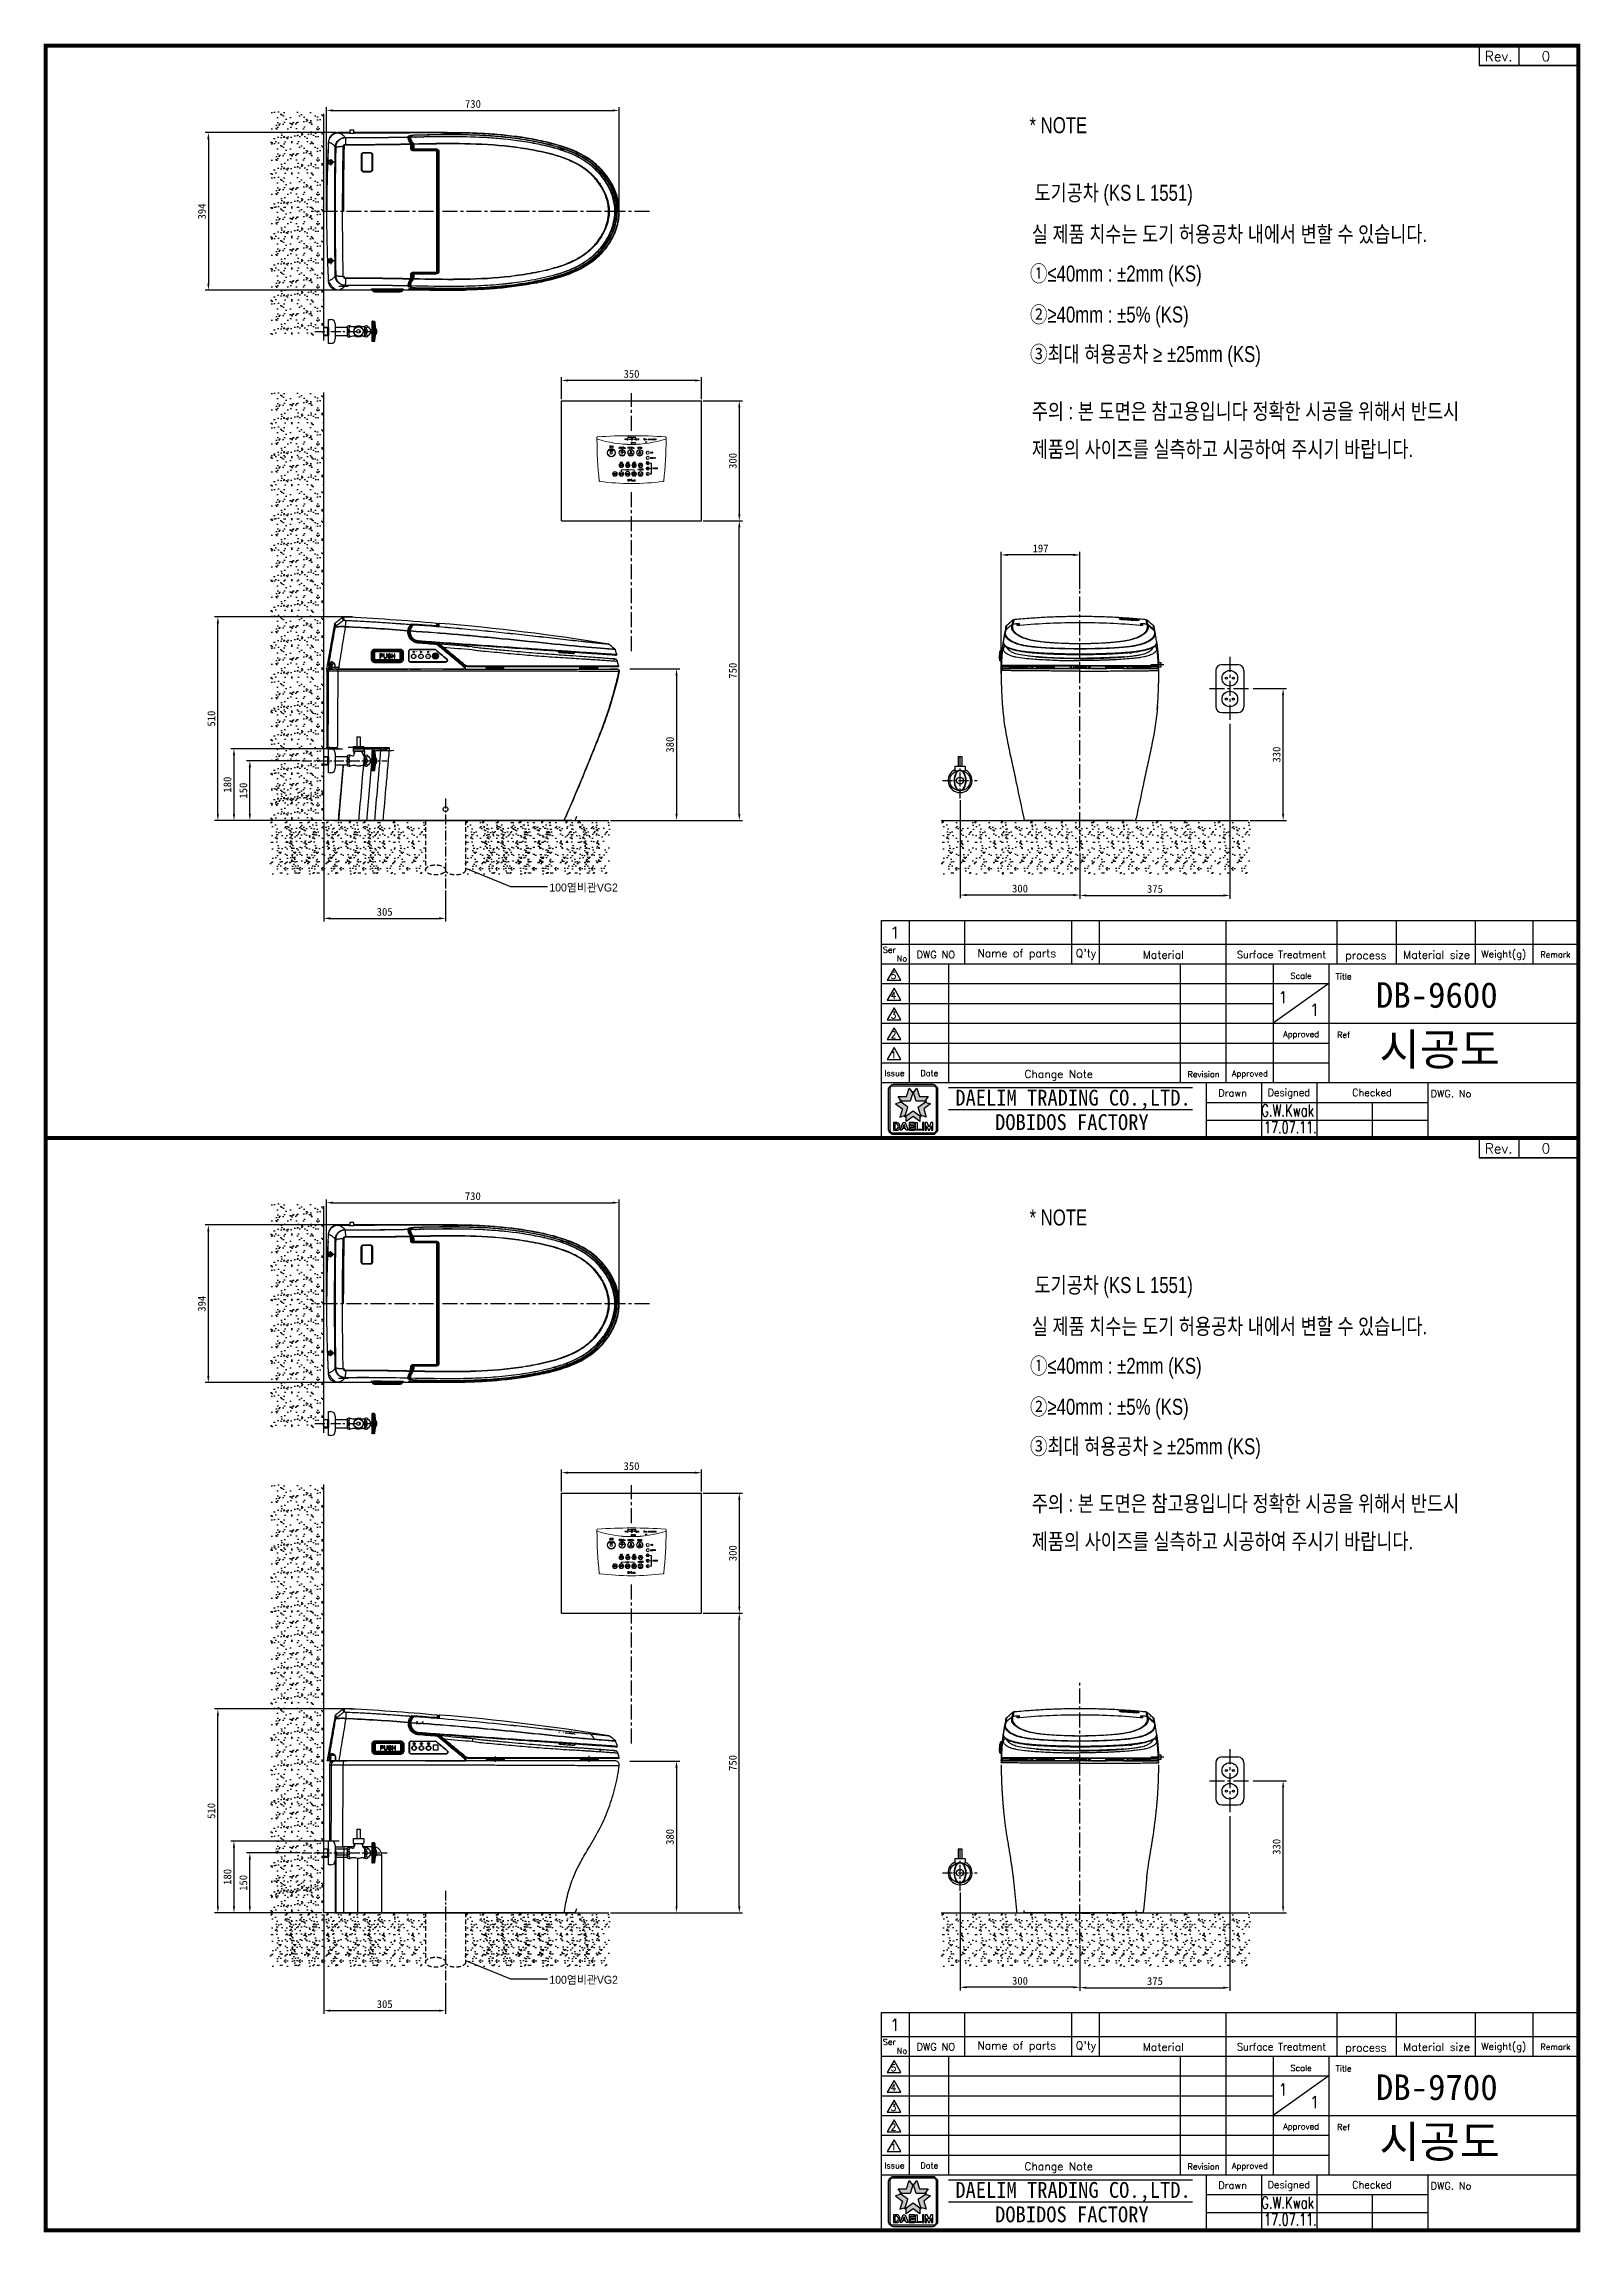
# Model space of a CAD drawing. Header units: millimetres. Extents: x -8699 to 14519, y -2727 to 7848.
# Drawn here: x 5 to 3846, y -2727 to 2747 of the extents above; entities that cross this region are included whole.
import ezdxf
from ezdxf.enums import TextEntityAlignment as Align

# ---------------------------------------------------------------- set-up
doc = ezdxf.new("R2010")
doc.units = ezdxf.units.MM
for name, pattern in [('CENTER', [2, 1.25, -0.25, 0.25, -0.25]), ('CENTER2', [1.125, 0.75, -0.125, 0.125, -0.125]), ('HIDDEN2', [0.1875, 0.125, -0.0625])]:
    doc.linetypes.add(name, pattern=pattern)
doc.layers.add('1', color=7, linetype='Continuous', true_color=0xffffff)
doc.layers.add('251', color=7, linetype='Continuous', true_color=0xffffff)
for name, color, linetype in [('4', 4, 'Continuous'), ('_______1', 160, 'Continuous'), ('c', 1, 'CENTER2'), ('Def', 7, 'Continuous'), ('dim', 3, 'Continuous'), ('UU', 6, 'Continuous'), ('레이어 1', 7, 'Continuous')]:
    doc.layers.add(name, color=color, linetype=linetype)
doc.styles.add('GHS', font='romans', dxfattribs={"bigfont": 'ghs'})
doc.styles.add('HANGUL', font='')
doc.styles.add('굴림', font='', dxfattribs={"height": 3.2})
doc.styles.get('HANGUL').set_extended_font_data('DotumChe')
doc.styles.get('굴림').set_extended_font_data('Gulim')
doc.dimstyles.new('ISO-25', dxfattribs={"dimtxt": 2.5, "dimasz": 2.5, "dimexe": 1.25, "dimexo": 0.625, "dimtad": 1, "dimdsep": 46, "dimtxsty": 'Standard', "dimcen": 2.5, "dimadec": 0, "dimazin": 0, "dimtfac": 1, "dimtmove": 0, "dimatfit": 3, "dimfxl": 1, "dimarcsym": 0})

msp = doc.modelspace()

# ---------------------------------------------------------------- texts
at = {"color": 3, "style": '굴림', "width": 0.8}
for s, p in [('* NOTE', (2469.5, 2523.6)), ('도기공차 (KS L 1551)', (2482, 2354.6)), ('실 제품 치수는 도기 허용공차 내에서 변할 수 있습니다.', (2475.2, 2251.2)), ('①≤40mm : ±2mm (KS)', (2470.7, 2152.5)), ('②≥40mm : ±5%%% (KS)', (2470.7, 2050)), ('③최대 혀용공차 ≥ ±25mm (KS)', (2470.7, 1951)), ('주의 : 본 도면은 참고용입니다 정확한 시공을 위해서 반드시', (2475.2, 1808)), ('제품의 사이즈를 실측하고 시공하여 주시기 바랍니다.', (2475.2, 1713.2)), ('* NOTE', (2469.5, -208.8)), ('도기공차 (KS L 1551)', (2482, -377.8)), ('실 제품 치수는 도기 허용공차 내에서 변할 수 있습니다.', (2475.2, -481.2)), ('①≤40mm : ±2mm (KS)', (2470.7, -579.9)), ('②≥40mm : ±5%%% (KS)', (2470.7, -682.4)), ('③최대 혀용공차 ≥ ±25mm (KS)', (2470.7, -781.4)), ('주의 : 본 도면은 참고용입니다 정확한 시공을 위해서 반드시', (2475.2, -924.4)), ('제품의 사이즈를 실측하고 시공하여 주시기 바랍니다.', (2475.2, -1019.2))]:
    msp.add_text(s, height=40, dxfattribs=at).set_placement(p)
at = {"color": 3}
for s, p in [('DB-9600', (3335.3, 335.8)), ('DB-9700', (3335.3, -2396.6))]:
    msp.add_text(s, height=64, dxfattribs=at).set_placement(p)
at = {"linetype": 'Continuous', "lineweight": 0, "attachment_point": 1}
for s, insert, char_height, width in [('{\\fGulim|b0|i0|c129|p50;전원}', (926, 1216.8), 3.384, 792.794), ('{\\fGulim|b0|i0|c129|p50;전원}', (933.8, 1227.2), 2.03, 475.677), ('{\\fGulim|b0|i0|c129|p50;비데}', (944.2, 1216.9), 3.384, 792.794), ('{\\fGulim|b0|i0|c129|p50;시트}', (951.7, 1227.2), 2.03, 475.677), ('{\\fGulim|b0|i0|c129|p50;세정}', (962, 1217), 3.384, 792.794), ('{\\fGulim|b0|i0|c129|p50;온수}', (969.9, 1227.3), 2.03, 475.677)]:
    msp.add_mtext(s, dxfattribs=dict(at, insert=insert, char_height=char_height, width=width))
at = {"color": 3, "attachment_point": 1}
for s, insert, char_height in [('{\\fGulim|b0|i0|c129|p49;100염비관VG2}', (1269, 646.6), 20), ('{\\f굴림|b0|i0|c129|p49;시공도}', (3344.5, 271.7), 80), ('{\\f굴림|b0|i0|c129|p49;시공도}', (3344.5, -2460.7), 80)]:
    msp.add_mtext(s, dxfattribs=dict(at, insert=insert, char_height=char_height))
at = {"color": 3, "insert": (1269, -2085.8), "char_height": 20, "width": 321.465, "attachment_point": 1}
msp.add_mtext('{\\fGulim|b0|i0|c129|p49;100염비관VG2}', dxfattribs=at)
at = {"layer": 'c', "color": 3, "style": 'GHS'}
for p in [(3090.8, 347.2), (3090.8, 347.2), (3090.8, 347.2), (3169.3, 315.6), (3090.8, -2385.2), (3090.8, -2385.2), (3090.8, -2385.2), (3169.3, -2416.8)]:
    msp.add_text('1', height=29.7, dxfattribs=at).set_placement(p)
at = {"layer": 'dim', "linetype": 'Continuous', "style": 'GHS'}
for s, height, p in [('Rev.', 24.75, (3642.4, 2716.1)), ('0', 24.8, (3760.5, 2716.2)), ('Ser', 14.85, (2118.9, 481)), ('No', 14.85, (2150.5, 458.8)), ('DWG NO', 17.82, (2235.1, 468.9)), ('Name of parts', 19.8, (2437.4, 468.9)), ("Q'ty", 19.8, (2610.8, 468.9)), ('Material', 19.8, (2803.9, 468.9)), ('Surface Treatment', 17.82, (3099.5, 468.9)), ('process', 19.8, (3310.3, 463.7)), ('Material size', 19.8, (3487.2, 468.9)), ('Weight(g)', 17.82, (3655.1, 468.9)), ('Remark', 14.85, (3784.3, 468.9)), ('5', 16.5, (2129.3, 416.3)), ('Scale', 14.85, (3148.5, 415.9)), ('Title', 14.85, (3254.8, 414.7)), ('4', 16.5, (2129.3, 366.8)), ('3', 16.5, (2129.3, 317.3)), ('2', 16.5, (2129.3, 267.8)), ('Approved', 14.85, (3148.5, 267.4)), ('Ref', 14.85, (3254.8, 268.1)), ('1', 16.5, (2129.3, 218.3)), ('Issue', 14.85, (2131.6, 172.2)), ('Date', 14.85, (2218.9, 172.2)), ('Change Note', 19.8, (2542.2, 166.7)), ('Revision', 14.85, (2904.6, 169.7)), ('Approved', 14.85, (3020.4, 168.9)), ('Drawn', 17.82, (2977.3, 122.7)), ('Designed', 17.82, (3117.8, 121.3)), ('Checked', 17.82, (3325.7, 123.7)), ('DWG. No', 17.82, (3523.3, 121)), ('Rev.', 24.75, (3642.4, -16.3)), ('0', 24.8, (3760.5, -16.2)), ('Ser', 14.85, (2118.9, -2251.4)), ('No', 14.85, (2150.5, -2273.6)), ('DWG NO', 17.82, (2235.1, -2263.5)), ('Name of parts', 19.8, (2437.4, -2263.5)), ("Q'ty", 19.8, (2610.8, -2263.5)), ('Material', 19.8, (2803.9, -2263.5)), ('Surface Treatment', 17.82, (3099.5, -2263.5)), ('process', 19.8, (3310.3, -2268.7)), ('Material size', 19.8, (3487.2, -2263.5)), ('Weight(g)', 17.82, (3655.1, -2263.5)), ('Remark', 14.85, (3784.3, -2263.5)), ('5', 16.5, (2129.3, -2316.1)), ('Scale', 14.85, (3148.5, -2316.5)), ('Title', 14.85, (3254.8, -2317.7)), ('4', 16.5, (2129.3, -2365.6)), ('3', 16.5, (2129.3, -2415.1)), ('2', 16.5, (2129.3, -2464.6)), ('Approved', 14.85, (3148.5, -2465)), ('Ref', 14.85, (3254.8, -2464.3)), ('1', 16.5, (2129.3, -2514.1)), ('Issue', 14.85, (2131.6, -2560.2)), ('Date', 14.85, (2218.9, -2560.2)), ('Change Note', 19.8, (2542.2, -2565.7)), ('Revision', 14.85, (2904.6, -2562.7)), ('Approved', 14.85, (3020.4, -2563.5)), ('Drawn', 17.82, (2977.3, -2609.7)), ('Designed', 17.82, (3117.8, -2611.1)), ('Checked', 17.82, (3325.7, -2608.7)), ('DWG. No', 17.82, (3523.3, -2611.4))]:
    msp.add_text(s, height=height, dxfattribs=at).set_placement(p, align=Align.MIDDLE)
at = {"layer": 'dim', "style": 'GHS'}
for p in [(2120.4, 508.8), (2120.4, -2223.6)]:
    msp.add_text('1', height=29.7, dxfattribs=at).set_placement(p)
at = {"layer": 'dim', "style": 'HANGUL'}
for s, p in [('DAELIM TRADING CO.,LTD.', (2578.3, 106.1)), ('DOBIDOS FACTORY', (2575.4, 49.7)), ('DAELIM TRADING CO.,LTD.', (2578.3, -2626.3)), ('DOBIDOS FACTORY', (2575.4, -2682.7))]:
    msp.add_text(s, height=39.6, dxfattribs=at).set_placement(p, align=Align.MIDDLE)
at = {"layer": 'dim', "style": 'GHS'}
for s, width, p, p2 in [('G.W.Kwak', 0.654898, (3048.7, 64.2), (3180.2, 64.2)), ('17.07.11.', 0.636955, (3055.9, 21.8), (3187.5, 21.8)), ('G.W.Kwak', 0.654898, (3048.7, -2668.2), (3180.2, -2668.2)), ('17.07.11.', 0.636955, (3055.9, -2710.6), (3187.5, -2710.6))]:
    msp.add_text(s, height=29.7, dxfattribs=dict(at, width=width)).set_placement(p, p2, align=Align.FIT)

# ---------------------------------------------------------------- blocks, each defined once
blk = doc.blocks.new('*D12')
at = {"color": 3, "lineweight": -2, "transparency": 16777216}
for p, q in [((1299.4, 1857.9), (1299.4, 1913.3)), ((1633.1, 1905.1), (1315.6, 1905.1)), ((1649.4, 1857.9), (1649.4, 1913.3))]:
    blk.add_line(p, q, dxfattribs=at)
at = {"color": 3, "transparency": 16777216}
for points in [[(1315.6, 1907.8), (1315.6, 1902.4), (1299.4, 1905.1)], [(1633.1, 1907.8), (1633.1, 1902.4), (1649.4, 1905.1)]]:
    blk.add_solid(points, dxfattribs=at)
at = {"layer": 'DEFPOINTS', "color": 0, "transparency": 16777216}
for p in [(1299.4, 1905.1), (1299.4, 1853.8), (1649.4, 1853.8)]:
    blk.add_point(p, dxfattribs=at)
at = {"color": 3, "transparency": 16777216, "insert": (1474.4, 1921.4), "char_height": 19.5, "attachment_point": 5}
blk.add_mtext('350', dxfattribs=at)
blk = doc.blocks.new('*D13')
at = {"color": 3, "lineweight": -2, "transparency": 16777216}
for p, q in [((1653.5, 1853.8), (1752, 1853.8)), ((1743.9, 1837.6), (1743.9, 1570.1)), ((1653.5, 1553.8), (1752, 1553.8))]:
    blk.add_line(p, q, dxfattribs=at)
at = {"color": 3, "transparency": 16777216}
for points in [[(1741.2, 1837.6), (1746.6, 1837.6), (1743.9, 1853.8)], [(1741.2, 1570.1), (1746.6, 1570.1), (1743.9, 1553.8)]]:
    blk.add_solid(points, dxfattribs=at)
at = {"layer": 'DEFPOINTS', "color": 0, "transparency": 16777216}
for p in [(1649.4, 1853.8), (1649.4, 1553.8), (1743.9, 1553.8)]:
    blk.add_point(p, dxfattribs=at)
at = {"color": 3, "transparency": 16777216, "insert": (1727.6, 1703.8), "char_height": 19.5, "attachment_point": 5, "rotation": 90}
blk.add_mtext('300', dxfattribs=at)
blk = doc.blocks.new('*D14')
at = {"color": 3, "lineweight": -2, "transparency": 16777216}
for p, q in [((3028.9, 1134.2), (3111.6, 1134.2)), ((3103.5, 820.5), (3103.5, 1118)), ((3021.2, 804.2), (3111.6, 804.2))]:
    blk.add_line(p, q, dxfattribs=at)
at = {"color": 3, "transparency": 16777216}
for points in [[(3100.8, 1118), (3106.2, 1118), (3103.5, 1134.2)], [(3100.8, 820.5), (3106.2, 820.5), (3103.5, 804.2)]]:
    blk.add_solid(points, dxfattribs=at)
at = {"layer": 'DEFPOINTS', "color": 0, "transparency": 16777216}
for p in [(3024.8, 1134.2), (3103.5, 1134.2), (3017.2, 804.2)]:
    blk.add_point(p, dxfattribs=at)
at = {"color": 3, "transparency": 16777216, "insert": (3087.2, 969.2), "char_height": 19.5, "attachment_point": 5, "rotation": 90}
blk.add_mtext('330', dxfattribs=at)
blk = doc.blocks.new('대림통상-마크')
for p, q in [((-185, 215), (-203, 197)), ((169, 221), (-169, 221)), ((-55, 120), (-32, 189)), ((-32, 189), (-4, 150)), ((4, 150), (32, 189)), ((32, 189), (55, 120)), ((203, 197), (185, 215)), ((-209, 182), (-209, -158)), ((-101, 73), (-147, 59)), ((-147, 59), (-89, 16)), ((-99, 81), (-127, 120)), ((-127, 120), (-55, 120)), ((-26, 81), (-112, 81)), ((-43, 31), (-112, 81)), ((-89, 16), (-111, -53)), ((-69, -50), (-43, 31)), ((-69, -50), (0, 0)), ((0, 162), (-26, 81)), ((26, 81), (0, 162)), ((0, 0), (69, -50)), ((112, 81), (26, 81)), ((43, 31), (112, 81)), ((69, -50), (43, 31)), ((55, 120), (127, 120)), ((147, 59), (89, 16)), ((89, 16), (111, -53)), ((127, 120), (99, 81)), ((101, 73), (147, 59)), ((209, -158), (209, 182)), ((-203, -174), (-185, -191)), ((-124, -132), (-124, -132)), ((-111, -53), (-65, -38)), ((-58, -91), (-58, -42)), ((0, -48), (-58, -91)), ((58, -91), (0, -48)), ((58, -42), (58, -91)), ((111, -53), (65, -38)), ((185, -191), (203, -174)), ((-169, -198), (169, -198))]:
    blk.add_line(p, q)
for points in [[(-174, 208, 0.414214), (-196, 186), (-196, -163, 0.414214), (-174, -185), (174, -185, 0.414214), (196, -163), (196, 186, 0.414214), (174, 208)], [(-138, -165, 0.186266), (-123, -159, 0.443082), (-123, -105, 0.186266), (-138, -100), (-166, -100), (-166, -165)], [(-147, -155, 0.414214), (-124, -132, 0.414214), (-147, -110), (-154, -110), (-154, -155)]]:
    blk.add_lwpolyline(points, format="xyb", close=True)
for points in [[(-68, -100), (-42, -165), (-57, -165), (-64, -149), (-89, -149), (-95, -165), (-110, -165), (-84, -100)], [(-85, -139), (-68, -139), (-76, -117)], [(11, -100), (-34, -100), (-34, -165), (11, -165), (11, -155), (-21, -155), (-21, -137), (8, -137), (8, -127), (-21, -127), (-21, -110), (11, -110)], [(72, -165), (20, -165), (20, -100), (34, -100), (34, -155), (72, -155)], [(78, -100), (78, -165), (91, -165), (91, -100)], [(150, -100), (134, -139), (118, -100), (101, -100), (101, -165), (114, -165), (114, -127), (130, -165), (138, -165), (154, -127), (154, -165), (166, -165), (166, -100)]]:
    blk.add_lwpolyline(points, close=True)
for centre, start, end in [((-187, 182), 135, 180), ((-169, 199), 90, 135), ((169, 199), 45, 90), ((187, 182), 0, 45), ((-187, -158), 180, 225), ((187, -158), 315, 0), ((-169, -176), 225, 270), ((169, -176), 270, 315)]:
    blk.add_arc(centre, 22, start, end)
blk = doc.blocks.new('*D15')
at = {"color": 3, "lineweight": -2, "transparency": 16777216}
for p, q in [((2970.3, 1045.7), (2970.3, 608.6)), ((2595.6, 723.4), (2595.6, 608.6)), ((2611.9, 616.8), (2954.1, 616.8))]:
    blk.add_line(p, q, dxfattribs=at)
at = {"color": 3, "transparency": 16777216}
for points in [[(2611.9, 619.5), (2611.9, 614), (2595.6, 616.8)], [(2954.1, 619.5), (2954.1, 614), (2970.3, 616.8)]]:
    blk.add_solid(points, dxfattribs=at)
at = {"layer": 'DEFPOINTS', "color": 0, "transparency": 16777216}
for p in [(2970.3, 1049.8), (2595.6, 727.5), (2970.3, 616.8)]:
    blk.add_point(p, dxfattribs=at)
at = {"color": 3, "transparency": 16777216, "insert": (2783, 633), "char_height": 19.5, "attachment_point": 5}
blk.add_mtext('375', dxfattribs=at)
blk = doc.blocks.new('*D16')
at = {"color": 3, "lineweight": -2, "transparency": 16777216}
for p, q in [((2295.8, 855), (2295.8, 609.6)), ((2595.6, 662), (2595.6, 609.6)), ((2579.4, 617.8), (2312, 617.8))]:
    blk.add_line(p, q, dxfattribs=at)
at = {"color": 3, "transparency": 16777216}
for points in [[(2312, 620.5), (2312, 615.1), (2295.8, 617.8)], [(2579.4, 620.5), (2579.4, 615.1), (2595.6, 617.8)]]:
    blk.add_solid(points, dxfattribs=at)
at = {"layer": 'DEFPOINTS', "color": 0, "transparency": 16777216}
for p in [(2295.8, 859.1), (2595.6, 666), (2295.8, 617.8)]:
    blk.add_point(p, dxfattribs=at)
at = {"color": 3, "transparency": 16777216, "insert": (2445.7, 634), "char_height": 19.5, "attachment_point": 5}
blk.add_mtext('300', dxfattribs=at)
blk = doc.blocks.new('*D17')
at = {"color": 3, "lineweight": -2, "transparency": 16777216}
for p, q in [((646.4, 953.8), (512.1, 953.8)), ((520.3, 820.5), (520.3, 937.6)), ((700.9, 804.2), (512.1, 804.2))]:
    blk.add_line(p, q, dxfattribs=at)
at = {"color": 3, "transparency": 16777216}
for points in [[(517.5, 937.6), (523, 937.6), (520.3, 953.8)], [(517.5, 820.5), (523, 820.5), (520.3, 804.2)]]:
    blk.add_solid(points, dxfattribs=at)
at = {"layer": 'DEFPOINTS', "color": 0, "transparency": 16777216}
for p in [(520.3, 953.8), (650.5, 953.8), (705, 804.2)]:
    blk.add_point(p, dxfattribs=at)
at = {"color": 3, "transparency": 16777216, "insert": (504, 879), "char_height": 19.5, "attachment_point": 5, "rotation": 90}
blk.add_mtext('150', dxfattribs=at)
blk = doc.blocks.new('*D18')
at = {"color": 3, "lineweight": -2, "transparency": 16777216}
for p, q in [((705, 800.1), (705, 551.2)), ((1009.6, 629.2), (1009.6, 551.2)), ((721.2, 559.4), (993.3, 559.4))]:
    blk.add_line(p, q, dxfattribs=at)
at = {"color": 3, "transparency": 16777216}
for points in [[(721.2, 562.1), (721.2, 556.6), (705, 559.4)], [(993.3, 562.1), (993.3, 556.6), (1009.6, 559.4)]]:
    blk.add_solid(points, dxfattribs=at)
at = {"layer": 'DEFPOINTS', "color": 0, "transparency": 16777216}
for p in [(705, 804.2), (1009.6, 633.3), (1009.6, 559.4)]:
    blk.add_point(p, dxfattribs=at)
at = {"color": 3, "transparency": 16777216, "insert": (857.3, 575.6), "char_height": 19.5, "attachment_point": 5}
blk.add_mtext('305', dxfattribs=at)
blk = doc.blocks.new('*D19')
at = {"color": 3, "lineweight": -2, "transparency": 16777216}
for p, q in [((2398.5, 1171.2), (2398.5, 1476.7)), ((2579.4, 1468.6), (2414.7, 1468.6)), ((2595.6, 1383.1), (2595.6, 1476.7))]:
    blk.add_line(p, q, dxfattribs=at)
at = {"color": 3, "transparency": 16777216}
for points in [[(2414.7, 1471.3), (2414.7, 1465.9), (2398.5, 1468.6)], [(2579.4, 1471.3), (2579.4, 1465.9), (2595.6, 1468.6)]]:
    blk.add_solid(points, dxfattribs=at)
at = {"layer": 'DEFPOINTS', "color": 0, "transparency": 16777216}
for p in [(2398.5, 1468.6), (2595.6, 1379.1), (2398.5, 1167.2)]:
    blk.add_point(p, dxfattribs=at)
at = {"color": 3, "transparency": 16777216, "insert": (2497, 1484.8), "char_height": 19.5, "attachment_point": 5}
blk.add_mtext('197', dxfattribs=at)
blk = doc.blocks.new('*D180')
at = {"color": 3, "lineweight": -2, "transparency": 16777216}
for p, q in [((712, 2331.9), (712, 2588.7)), ((728.2, 2580.5), (1427.6, 2580.5)), ((1443.8, 2331.9), (1443.8, 2588.7))]:
    blk.add_line(p, q, dxfattribs=at)
at = {"color": 3, "transparency": 16777216}
for points in [[(728.2, 2583.2), (728.2, 2577.8), (712, 2580.5)], [(1427.6, 2583.2), (1427.6, 2577.8), (1443.8, 2580.5)]]:
    blk.add_solid(points, dxfattribs=at)
at = {"layer": 'DEFPOINTS', "color": 0, "transparency": 16777216}
for p in [(1443.8, 2580.5), (712, 2327.8), (1443.8, 2327.8)]:
    blk.add_point(p, dxfattribs=at)
at = {"color": 3, "transparency": 16777216, "insert": (1077.9, 2596.8), "char_height": 19.5, "attachment_point": 5}
blk.add_mtext('730', dxfattribs=at)
blk = doc.blocks.new('*D182')
at = {"color": 3, "lineweight": -2, "transparency": 16777216}
for p, q in [((1470.3, 1183.7), (1595, 1183.7)), ((1586.9, 1167.5), (1586.9, 820.5)), ((1421.8, 804.2), (1595, 804.2))]:
    blk.add_line(p, q, dxfattribs=at)
at = {"color": 3, "transparency": 16777216}
for points in [[(1584.2, 1167.5), (1589.6, 1167.5), (1586.9, 1183.7)], [(1584.2, 820.5), (1589.6, 820.5), (1586.9, 804.2)]]:
    blk.add_solid(points, dxfattribs=at)
at = {"layer": 'DEFPOINTS', "color": 0, "transparency": 16777216}
for p in [(1466.2, 1183.7), (1417.7, 804.2), (1586.9, 804.2)]:
    blk.add_point(p, dxfattribs=at)
at = {"color": 3, "transparency": 16777216, "insert": (1570.6, 994), "char_height": 19.5, "attachment_point": 5, "rotation": 90}
blk.add_mtext('380', dxfattribs=at)
blk = doc.blocks.new('*D183')
at = {"color": 3, "lineweight": -2, "transparency": 16777216}
for p, q in [((1653.5, 1553.8), (1752, 1553.8)), ((1743.9, 820.5), (1743.9, 1537.6)), ((1421.8, 804.2), (1752, 804.2))]:
    blk.add_line(p, q, dxfattribs=at)
at = {"color": 3, "transparency": 16777216}
for points in [[(1741.2, 1537.6), (1746.6, 1537.6), (1743.9, 1553.8)], [(1741.2, 820.5), (1746.6, 820.5), (1743.9, 804.2)]]:
    blk.add_solid(points, dxfattribs=at)
at = {"layer": 'DEFPOINTS', "color": 0, "transparency": 16777216}
for p in [(1649.4, 1553.8), (1743.9, 1553.8), (1417.7, 804.2)]:
    blk.add_point(p, dxfattribs=at)
at = {"color": 3, "transparency": 16777216, "insert": (1727.6, 1179), "char_height": 19.5, "attachment_point": 5, "rotation": 90}
blk.add_mtext('750', dxfattribs=at)
blk = doc.blocks.new('*D184')
at = {"color": 3, "lineweight": -2, "transparency": 16777216}
for p, q in [((776.9, 1314), (432.1, 1314)), ((440.3, 820.5), (440.3, 1297.8)), ((700.9, 804.2), (432.1, 804.2))]:
    blk.add_line(p, q, dxfattribs=at)
at = {"color": 3, "transparency": 16777216}
for points in [[(437.6, 1297.8), (443, 1297.8), (440.3, 1314)], [(437.6, 820.5), (443, 820.5), (440.3, 804.2)]]:
    blk.add_solid(points, dxfattribs=at)
at = {"layer": 'DEFPOINTS', "color": 0, "transparency": 16777216}
for p in [(440.3, 1314), (780.9, 1314), (705, 804.2)]:
    blk.add_point(p, dxfattribs=at)
at = {"color": 3, "transparency": 16777216, "insert": (424, 1059.1), "char_height": 19.5, "attachment_point": 5, "rotation": 90}
blk.add_mtext('510', dxfattribs=at)
blk = doc.blocks.new('*D185')
at = {"color": 3, "lineweight": -2, "transparency": 16777216}
for p, q in [((736, 2525), (408.5, 2525)), ((416.6, 2508.7), (416.6, 2146.9)), ((736, 2130.7), (408.5, 2130.7))]:
    blk.add_line(p, q, dxfattribs=at)
at = {"color": 3, "transparency": 16777216}
for points in [[(413.9, 2508.7), (419.3, 2508.7), (416.6, 2525)], [(413.9, 2146.9), (419.3, 2146.9), (416.6, 2130.7)]]:
    blk.add_solid(points, dxfattribs=at)
at = {"layer": 'DEFPOINTS', "color": 0, "transparency": 16777216}
for p in [(740, 2525), (416.6, 2130.7), (740, 2130.7)]:
    blk.add_point(p, dxfattribs=at)
at = {"color": 3, "transparency": 16777216, "insert": (400.4, 2327.8), "char_height": 19.5, "attachment_point": 5, "rotation": 90}
blk.add_mtext('394', dxfattribs=at)
blk = doc.blocks.new('*D211')
at = {"color": 3, "lineweight": -2, "transparency": 16777216}
for p, q in [((743.7, 983.7), (472.3, 983.7)), ((480.5, 967.5), (480.5, 820.5)), ((700.9, 804.2), (472.3, 804.2))]:
    blk.add_line(p, q, dxfattribs=at)
at = {"color": 3, "transparency": 16777216}
for points in [[(477.7, 967.5), (483.2, 967.5), (480.5, 983.7)], [(477.7, 820.5), (483.2, 820.5), (480.5, 804.2)]]:
    blk.add_solid(points, dxfattribs=at)
at = {"layer": 'DEFPOINTS', "color": 0, "transparency": 16777216}
for p in [(747.8, 983.7), (480.5, 804.2), (705, 804.2)]:
    blk.add_point(p, dxfattribs=at)
at = {"color": 3, "transparency": 16777216, "insert": (464.2, 894), "char_height": 19.5, "attachment_point": 5, "rotation": 90}
blk.add_mtext('180', dxfattribs=at)
blk = doc.blocks.new('*D246')
at = {"color": 3, "lineweight": -2, "transparency": 16777216}
for p, q in [((1299.4, -874.5), (1299.4, -819.1)), ((1649.4, -874.5), (1649.4, -819.1)), ((1633.1, -827.3), (1315.6, -827.3))]:
    blk.add_line(p, q, dxfattribs=at)
at = {"color": 3, "transparency": 16777216}
for points in [[(1315.6, -824.6), (1315.6, -830), (1299.4, -827.3)], [(1633.1, -824.6), (1633.1, -830), (1649.4, -827.3)]]:
    blk.add_solid(points, dxfattribs=at)
at = {"layer": 'DEFPOINTS', "color": 0, "transparency": 16777216}
for p in [(1299.4, -827.3), (1299.4, -878.6), (1649.4, -878.6)]:
    blk.add_point(p, dxfattribs=at)
at = {"color": 3, "transparency": 16777216, "insert": (1474.4, -811), "char_height": 19.5, "attachment_point": 5}
blk.add_mtext('350', dxfattribs=at)
blk = doc.blocks.new('*D247')
at = {"color": 3, "lineweight": -2, "transparency": 16777216}
for p, q in [((1653.5, -878.6), (1752, -878.6)), ((1743.9, -894.8), (1743.9, -1162.3)), ((1653.5, -1178.6), (1752, -1178.6))]:
    blk.add_line(p, q, dxfattribs=at)
at = {"color": 3, "transparency": 16777216}
for points in [[(1741.2, -894.8), (1746.6, -894.8), (1743.9, -878.6)], [(1741.2, -1162.3), (1746.6, -1162.3), (1743.9, -1178.6)]]:
    blk.add_solid(points, dxfattribs=at)
at = {"layer": 'DEFPOINTS', "color": 0, "transparency": 16777216}
for p in [(1649.4, -878.6), (1649.4, -1178.6), (1743.9, -1178.6)]:
    blk.add_point(p, dxfattribs=at)
at = {"color": 3, "transparency": 16777216, "insert": (1727.6, -1028.6), "char_height": 19.5, "attachment_point": 5, "rotation": 90}
blk.add_mtext('300', dxfattribs=at)
blk = doc.blocks.new('*D248')
at = {"color": 3, "lineweight": -2, "transparency": 16777216}
for p, q in [((3028.9, -1598.2), (3111.6, -1598.2)), ((3103.5, -1911.9), (3103.5, -1614.4)), ((3021.2, -1928.2), (3111.6, -1928.2))]:
    blk.add_line(p, q, dxfattribs=at)
at = {"color": 3, "transparency": 16777216}
for points in [[(3100.8, -1614.4), (3106.2, -1614.4), (3103.5, -1598.2)], [(3100.8, -1911.9), (3106.2, -1911.9), (3103.5, -1928.2)]]:
    blk.add_solid(points, dxfattribs=at)
at = {"layer": 'DEFPOINTS', "color": 0, "transparency": 16777216}
for p in [(3024.8, -1598.2), (3103.5, -1598.2), (3017.2, -1928.2)]:
    blk.add_point(p, dxfattribs=at)
at = {"color": 3, "transparency": 16777216, "insert": (3087.2, -1763.2), "char_height": 19.5, "attachment_point": 5, "rotation": 90}
blk.add_mtext('330', dxfattribs=at)
blk = doc.blocks.new('*D249')
at = {"color": 3, "lineweight": -2, "transparency": 16777216}
for p, q in [((2970.3, -1686.7), (2970.3, -2123.8)), ((2595.6, -2009), (2595.6, -2123.8)), ((2611.9, -2115.6), (2954.1, -2115.6))]:
    blk.add_line(p, q, dxfattribs=at)
at = {"color": 3, "transparency": 16777216}
for points in [[(2611.9, -2112.9), (2611.9, -2118.4), (2595.6, -2115.6)], [(2954.1, -2112.9), (2954.1, -2118.4), (2970.3, -2115.6)]]:
    blk.add_solid(points, dxfattribs=at)
at = {"layer": 'DEFPOINTS', "color": 0, "transparency": 16777216}
for p in [(2970.3, -1682.6), (2595.6, -2004.9), (2970.3, -2115.6)]:
    blk.add_point(p, dxfattribs=at)
at = {"color": 3, "transparency": 16777216, "insert": (2783, -2099.4), "char_height": 19.5, "attachment_point": 5}
blk.add_mtext('375', dxfattribs=at)
blk = doc.blocks.new('*D250')
at = {"color": 3, "lineweight": -2, "transparency": 16777216}
for p, q in [((2295.8, -1877.4), (2295.8, -2122.8)), ((2595.6, -2070.4), (2595.6, -2122.8)), ((2579.4, -2114.6), (2312, -2114.6))]:
    blk.add_line(p, q, dxfattribs=at)
at = {"color": 3, "transparency": 16777216}
for points in [[(2312, -2111.9), (2312, -2117.3), (2295.8, -2114.6)], [(2579.4, -2111.9), (2579.4, -2117.3), (2595.6, -2114.6)]]:
    blk.add_solid(points, dxfattribs=at)
at = {"layer": 'DEFPOINTS', "color": 0, "transparency": 16777216}
for p in [(2295.8, -1873.3), (2595.6, -2066.4), (2295.8, -2114.6)]:
    blk.add_point(p, dxfattribs=at)
at = {"color": 3, "transparency": 16777216, "insert": (2445.7, -2098.4), "char_height": 19.5, "attachment_point": 5}
blk.add_mtext('300', dxfattribs=at)
blk = doc.blocks.new('*D251')
at = {"color": 3, "lineweight": -2, "transparency": 16777216}
for p, q in [((646.4, -1778.6), (512.1, -1778.6)), ((520.3, -1911.9), (520.3, -1794.8)), ((700.9, -1928.2), (512.1, -1928.2))]:
    blk.add_line(p, q, dxfattribs=at)
at = {"color": 3, "transparency": 16777216}
for points in [[(517.5, -1794.8), (523, -1794.8), (520.3, -1778.6)], [(517.5, -1911.9), (523, -1911.9), (520.3, -1928.2)]]:
    blk.add_solid(points, dxfattribs=at)
at = {"layer": 'DEFPOINTS', "color": 0, "transparency": 16777216}
for p in [(520.3, -1778.6), (650.5, -1778.6), (705, -1928.2)]:
    blk.add_point(p, dxfattribs=at)
at = {"color": 3, "transparency": 16777216, "insert": (504, -1853.4), "char_height": 19.5, "attachment_point": 5, "rotation": 90}
blk.add_mtext('150', dxfattribs=at)
blk = doc.blocks.new('*D252')
at = {"color": 3, "lineweight": -2, "transparency": 16777216}
for p, q in [((705, -1932.3), (705, -2181.2)), ((1009.6, -2103.2), (1009.6, -2181.2)), ((721.2, -2173), (993.3, -2173))]:
    blk.add_line(p, q, dxfattribs=at)
at = {"color": 3, "transparency": 16777216}
for points in [[(721.2, -2170.3), (721.2, -2175.8), (705, -2173)], [(993.3, -2170.3), (993.3, -2175.8), (1009.6, -2173)]]:
    blk.add_solid(points, dxfattribs=at)
at = {"layer": 'DEFPOINTS', "color": 0, "transparency": 16777216}
for p in [(705, -1928.2), (1009.6, -2099.1), (1009.6, -2173)]:
    blk.add_point(p, dxfattribs=at)
at = {"color": 3, "transparency": 16777216, "insert": (857.3, -2156.8), "char_height": 19.5, "attachment_point": 5}
blk.add_mtext('305', dxfattribs=at)
blk = doc.blocks.new('*D254')
at = {"color": 3, "lineweight": -2, "transparency": 16777216}
for p, q in [((711.7, -400.5), (711.7, -143.7)), ((728, -151.9), (1427.4, -151.9)), ((1443.6, -400.5), (1443.6, -143.7))]:
    blk.add_line(p, q, dxfattribs=at)
at = {"color": 3, "transparency": 16777216}
for points in [[(728, -149.1), (728, -154.6), (711.7, -151.9)], [(1427.4, -149.1), (1427.4, -154.6), (1443.6, -151.9)]]:
    blk.add_solid(points, dxfattribs=at)
at = {"layer": 'DEFPOINTS', "color": 0, "transparency": 16777216}
for p in [(1443.6, -151.9), (711.7, -404.6), (1443.6, -404.6)]:
    blk.add_point(p, dxfattribs=at)
at = {"color": 3, "transparency": 16777216, "insert": (1077.7, -135.6), "char_height": 19.5, "attachment_point": 5}
blk.add_mtext('730', dxfattribs=at)
blk = doc.blocks.new('*D255')
at = {"color": 3, "lineweight": -2, "transparency": 16777216}
for p, q in [((1470.3, -1548.7), (1595, -1548.7)), ((1586.9, -1564.9), (1586.9, -1911.9)), ((1421.8, -1928.2), (1595, -1928.2))]:
    blk.add_line(p, q, dxfattribs=at)
at = {"color": 3, "transparency": 16777216}
for points in [[(1584.2, -1564.9), (1589.6, -1564.9), (1586.9, -1548.7)], [(1584.2, -1911.9), (1589.6, -1911.9), (1586.9, -1928.2)]]:
    blk.add_solid(points, dxfattribs=at)
at = {"layer": 'DEFPOINTS', "color": 0, "transparency": 16777216}
for p in [(1466.2, -1548.7), (1417.7, -1928.2), (1586.9, -1928.2)]:
    blk.add_point(p, dxfattribs=at)
at = {"color": 3, "transparency": 16777216, "insert": (1570.6, -1738.4), "char_height": 19.5, "attachment_point": 5, "rotation": 90}
blk.add_mtext('380', dxfattribs=at)
blk = doc.blocks.new('*D256')
at = {"color": 3, "lineweight": -2, "transparency": 16777216}
for p, q in [((1653.5, -1178.6), (1752, -1178.6)), ((1743.9, -1911.9), (1743.9, -1194.8)), ((1421.8, -1928.2), (1752, -1928.2))]:
    blk.add_line(p, q, dxfattribs=at)
at = {"color": 3, "transparency": 16777216}
for points in [[(1741.2, -1194.8), (1746.6, -1194.8), (1743.9, -1178.6)], [(1741.2, -1911.9), (1746.6, -1911.9), (1743.9, -1928.2)]]:
    blk.add_solid(points, dxfattribs=at)
at = {"layer": 'DEFPOINTS', "color": 0, "transparency": 16777216}
for p in [(1649.4, -1178.6), (1743.9, -1178.6), (1417.7, -1928.2)]:
    blk.add_point(p, dxfattribs=at)
at = {"color": 3, "transparency": 16777216, "insert": (1727.6, -1553.4), "char_height": 19.5, "attachment_point": 5, "rotation": 90}
blk.add_mtext('750', dxfattribs=at)
blk = doc.blocks.new('*D257')
at = {"color": 3, "lineweight": -2, "transparency": 16777216}
for p, q in [((776.9, -1418.4), (432.1, -1418.4)), ((440.3, -1911.9), (440.3, -1434.6)), ((700.9, -1928.2), (432.1, -1928.2))]:
    blk.add_line(p, q, dxfattribs=at)
at = {"color": 3, "transparency": 16777216}
for points in [[(437.6, -1434.6), (443, -1434.6), (440.3, -1418.4)], [(437.6, -1911.9), (443, -1911.9), (440.3, -1928.2)]]:
    blk.add_solid(points, dxfattribs=at)
at = {"layer": 'DEFPOINTS', "color": 0, "transparency": 16777216}
for p in [(440.3, -1418.4), (780.9, -1418.4), (705, -1928.2)]:
    blk.add_point(p, dxfattribs=at)
at = {"color": 3, "transparency": 16777216, "insert": (424, -1673.3), "char_height": 19.5, "attachment_point": 5, "rotation": 90}
blk.add_mtext('510', dxfattribs=at)
blk = doc.blocks.new('*D258')
at = {"color": 3, "lineweight": -2, "transparency": 16777216}
for p, q in [((735.7, -207.4), (408.2, -207.4)), ((416.4, -223.7), (416.4, -585.5)), ((735.7, -601.7), (408.2, -601.7))]:
    blk.add_line(p, q, dxfattribs=at)
at = {"color": 3, "transparency": 16777216}
for points in [[(413.7, -223.7), (419.1, -223.7), (416.4, -207.4)], [(413.7, -585.5), (419.1, -585.5), (416.4, -601.7)]]:
    blk.add_solid(points, dxfattribs=at)
at = {"layer": 'DEFPOINTS', "color": 0, "transparency": 16777216}
for p in [(739.8, -207.4), (416.4, -601.7), (739.8, -601.7)]:
    blk.add_point(p, dxfattribs=at)
at = {"color": 3, "transparency": 16777216, "insert": (400.1, -404.6), "char_height": 19.5, "attachment_point": 5, "rotation": 90}
blk.add_mtext('394', dxfattribs=at)
blk = doc.blocks.new('*D259')
at = {"color": 3, "lineweight": -2, "transparency": 16777216}
for p, q in [((743.7, -1748.7), (472.3, -1748.7)), ((480.5, -1764.9), (480.5, -1911.9)), ((700.9, -1928.2), (472.3, -1928.2))]:
    blk.add_line(p, q, dxfattribs=at)
at = {"color": 3, "transparency": 16777216}
for points in [[(477.7, -1764.9), (483.2, -1764.9), (480.5, -1748.7)], [(477.7, -1911.9), (483.2, -1911.9), (480.5, -1928.2)]]:
    blk.add_solid(points, dxfattribs=at)
at = {"layer": 'DEFPOINTS', "color": 0, "transparency": 16777216}
for p in [(747.8, -1748.7), (480.5, -1928.2), (705, -1928.2)]:
    blk.add_point(p, dxfattribs=at)
at = {"color": 3, "transparency": 16777216, "insert": (464.2, -1838.4), "char_height": 19.5, "attachment_point": 5, "rotation": 90}
blk.add_mtext('180', dxfattribs=at)

# ---------------------------------------------------------------- dimensions: what is measured, and where the dimension line sits
for base, p1, p2, picture, middle in [((1443.8, 2580.5), (712, 2327.8), (1443.8, 2327.8), '*D180', (1077.9, 2596.8)), ((1443.6, -151.9), (711.7, -404.6), (1443.6, -404.6), '*D254', (1077.7, -135.6))]:
    dim = msp.add_linear_dim(base=base, p1=p1, p2=p2, text='730', dimstyle='ISO-25', override={"dimscale": 6.5, "dimtxt": 3, "dimgap": 1, "dimdec": 0, "dimclrd": 3, "dimclre": 3, "dimclrt": 3, "dimtdec": 0})
    dim.commit()
    dim.dimension.update_dxf_attribs({"geometry": picture, "text_midpoint": middle})
for base, p1, p2, picture, middle in [((416.6, 2130.7), (740, 2525), (740, 2130.7), '*D185', (400.4, 2327.8)), ((1743.9, 1553.8), (1649.4, 1853.8), (1649.4, 1553.8), '*D13', (1727.6, 1703.8)), ((1743.9, 1553.8), (1417.7, 804.2), (1649.4, 1553.8), '*D183', (1727.6, 1179)), ((440.3, 1314), (705, 804.2), (780.9, 1314), '*D184', (424, 1059.1)), ((1586.8634, 804.2038), (1466.2002, 1183.7061), (1417.7054, 804.2038), '*D182', (1570.6134, 993.9549)), ((3103.5, 1134.2), (3017.2, 804.2), (3024.8, 1134.2), '*D14', (3087.2, 969.2)), ((480.4554, 804.2038), (747.7705, 983.7061), (704.9906, 804.2038), '*D211', (464.2054, 893.9549)), ((520.3, 953.8), (705, 804.2), (650.5, 953.8), '*D17', (504, 879)), ((416.4, -601.7), (739.8, -207.4), (739.8, -601.7), '*D258', (400.1, -404.6)), ((1743.9, -1178.6), (1649.4, -878.6), (1649.4, -1178.6), '*D247', (1727.6, -1028.6)), ((1743.9, -1178.6), (1417.7, -1928.2), (1649.4, -1178.6), '*D256', (1727.6, -1553.4)), ((440.3, -1418.4), (705, -1928.2), (780.9, -1418.4), '*D257', (424, -1673.3)), ((1586.8634, -1928.1962), (1466.2002, -1548.6939), (1417.7054, -1928.1962), '*D255', (1570.6134, -1738.4451)), ((3103.5, -1598.2), (3017.2, -1928.2), (3024.8, -1598.2), '*D248', (3087.2, -1763.2)), ((480.4554, -1928.1962), (747.7705, -1748.6939), (704.9906, -1928.1962), '*D259', (464.2054, -1838.4451)), ((520.3, -1778.6), (705, -1928.2), (650.5, -1778.6), '*D251', (504, -1853.4))]:
    dim = msp.add_linear_dim(base=base, p1=p1, p2=p2, angle=90, dimstyle='ISO-25', override={"dimscale": 6.5, "dimtxt": 3, "dimgap": 1, "dimdec": 0, "dimclrd": 3, "dimclre": 3, "dimclrt": 3, "dimtdec": 0})
    dim.commit()
    dim.dimension.update_dxf_attribs({"geometry": picture, "text_midpoint": middle})
for base, p1, p2, picture, middle in [((1299.4, 1905.1), (1649.4, 1853.8), (1299.4, 1853.8), '*D12', (1474.4, 1921.4)), ((2398.5, 1468.6), (2595.6, 1379.1), (2398.5, 1167.2), '*D19', (2497, 1484.8)), ((2970.3, 616.8), (2595.6, 727.5), (2970.3, 1049.8), '*D15', (2783, 633)), ((2295.8, 617.8), (2595.6, 666), (2295.8, 859.1), '*D16', (2445.7, 634)), ((1009.6, 559.4), (705, 804.2), (1009.6, 633.3), '*D18', (857.3, 575.6)), ((1299.4, -827.3), (1649.4, -878.6), (1299.4, -878.6), '*D246', (1474.4, -811)), ((2970.3, -2115.6), (2595.6, -2004.9), (2970.3, -1682.6), '*D249', (2783, -2099.4)), ((2295.8, -2114.6), (2595.6, -2066.4), (2295.8, -1873.3), '*D250', (2445.7, -2098.4)), ((1009.6, -2173), (705, -1928.2), (1009.6, -2099.1), '*D252', (857.3, -2156.8))]:
    dim = msp.add_linear_dim(base=base, p1=p1, p2=p2, dimstyle='ISO-25', override={"dimscale": 6.5, "dimtxt": 3, "dimgap": 1, "dimdec": 0, "dimclrd": 3, "dimclre": 3, "dimclrt": 3, "dimtdec": 0})
    dim.commit()
    dim.dimension.update_dxf_attribs({"geometry": picture, "text_midpoint": middle})

# ---------------------------------------------------------------- hatches: boundary and pattern name
at = {"ltscale": 0.5}
h = msp.add_hatch(dxfattribs=at)
h.set_pattern_fill('AR-SAND', color=256, scale=0.5, style=0)
h.set_pattern_definition([(37.5, (-7410.9, 15136.97), (-0.800016, 24.470662), [0, -19.304, 0, -21.59, 0, -20.6375]), (7.5, (-7410.9, 15136.97), (22.476164, 35.841255), [0, -10.414, 0, -17.399, 0, -6.6675]), (327.5, (-7426.52, 15136.97), (39.54962, 0.07186), [0, -6.35, 0, -22.86, 0, -29.845]), (317.5, (-7426.52, 15136.97), (38.17782, 11.14647), [0, -3.175, 0, -14.986, 0, -17.145])])
h.paths.add_polyline_path([(705, 2495), (705, 2578.3), (573.4, 2578.3), (573.4, 2495)])
h = msp.add_hatch(dxfattribs=at)
h.set_pattern_fill('AR-SAND', color=256, scale=0.5, style=0)
h.set_pattern_definition([(37.5, (-7410.9, 15058.738), (-0.800016, 24.470662), [0, -19.304, 0, -21.59, 0, -20.6375]), (7.5, (-7410.9, 15058.74), (22.476164, 35.841255), [0, -10.414, 0, -17.399, 0, -6.6675]), (327.5, (-7426.52, 15058.738), (39.54962, 0.07186), [0, -6.35, 0, -22.86, 0, -29.845]), (317.5, (-7426.52, 15058.74), (38.17782, 11.14647), [0, -3.175, 0, -14.986, 0, -17.145])])
h.paths.add_polyline_path([(705, 2416.8), (705, 2500.1), (573.4, 2500.1), (573.4, 2416.8)])
h = msp.add_hatch(dxfattribs=at)
h.set_pattern_fill('AR-SAND', color=256, scale=0.5, style=0)
h.set_pattern_definition([(37.5, (-7410.9, 14973.447), (-0.800016, 24.470662), [0, -19.304, 0, -21.59, 0, -20.6375]), (7.5, (-7410.9, 14973.447), (22.476164, 35.841255), [0, -10.414, 0, -17.399, 0, -6.6675]), (327.5, (-7426.52, 14973.447), (39.54962, 0.07186), [0, -6.35, 0, -22.86, 0, -29.845]), (317.5, (-7426.52, 14973.447), (38.17782, 11.14647), [0, -3.175, 0, -14.986, 0, -17.145])])
h.paths.add_polyline_path([(705, 2331.5), (705, 2414.8), (573.4, 2414.8), (573.4, 2331.5)])
h = msp.add_hatch(dxfattribs=at)
h.set_pattern_fill('AR-SAND', color=256, scale=0.5, style=0)
h.set_pattern_definition([(37.5, (-7410.9, 14899.804), (-0.800016, 24.470662), [0, -19.304, 0, -21.59, 0, -20.6375]), (7.5, (-7410.9, 14899.804), (22.476164, 35.841255), [0, -10.414, 0, -17.399, 0, -6.6675]), (327.5, (-7426.52, 14899.804), (39.54962, 0.07186), [0, -6.35, 0, -22.86, 0, -29.845]), (317.5, (-7426.52, 14899.804), (38.17782, 11.14647), [0, -3.175, 0, -14.986, 0, -17.145])])
h.paths.add_polyline_path([(705, 2257.8), (705, 2341.1), (573.4, 2341.1), (573.4, 2257.8)])
h = msp.add_hatch(dxfattribs=at)
h.set_pattern_fill('AR-SAND', color=256, scale=0.5, style=0)
h.set_pattern_definition([(37.5, (-7410.9, 14820.994), (-0.800016, 24.470662), [0, -19.304, 0, -21.59, 0, -20.6375]), (7.5, (-7410.9, 14820.994), (22.476164, 35.841255), [0, -10.414, 0, -17.399, 0, -6.6675]), (327.5, (-7426.52, 14820.994), (39.54962, 0.07186), [0, -6.35, 0, -22.86, 0, -29.845]), (317.5, (-7426.52, 14820.994), (38.17782, 11.14647), [0, -3.175, 0, -14.986, 0, -17.145])])
h.paths.add_polyline_path([(705, 2179), (705, 2262.3), (573.4, 2262.3), (573.4, 2179)])
h = msp.add_hatch(dxfattribs=at)
h.set_pattern_fill('AR-SAND', color=256, scale=0.5, style=0)
h.set_pattern_definition([(37.5, (-7410.9, 14741.25), (-0.800016, 24.470662), [0, -19.304, 0, -21.59, 0, -20.6375]), (7.5, (-7410.9, 14741.25), (22.476164, 35.841255), [0, -10.414, 0, -17.399, 0, -6.6675]), (327.5, (-7426.52, 14741.25), (39.54962, 0.07186), [0, -6.35, 0, -22.86, 0, -29.845]), (317.5, (-7426.52, 14741.25), (38.17782, 11.14647), [0, -3.175, 0, -14.986, 0, -17.145])])
h.paths.add_polyline_path([(705, 2099.3), (705, 2182.6), (573.4, 2182.6), (573.4, 2099.3)])
h = msp.add_hatch(dxfattribs=at)
h.set_pattern_fill('AR-SAND', color=256, scale=0.5, style=0)
h.set_pattern_definition([(37.5, (-7410.9, 14658.389), (-0.800016, 24.470662), [0, -19.304, 0, -21.59, 0, -20.6375]), (7.5, (-7410.9, 14658.39), (22.476164, 35.841255), [0, -10.414, 0, -17.399, 0, -6.6675]), (327.5, (-7426.52, 14658.389), (39.54962, 0.07186), [0, -6.35, 0, -22.86, 0, -29.845]), (317.5, (-7426.52, 14658.39), (38.17782, 11.14647), [0, -3.175, 0, -14.986, 0, -17.145])])
h.paths.add_polyline_path([(705, 2016.4), (705, 2099.7), (573.4, 2099.7), (573.4, 2016.4)])
h = msp.add_hatch(dxfattribs=at)
h.set_pattern_fill('AR-SAND', color=256, scale=0.5, style=0)
h.set_pattern_definition([(37.5, (-7410.9, 14433.979), (-0.800016, 24.470662), [0, -19.304, 0, -21.59, 0, -20.6375]), (7.5, (-7410.9, 14433.98), (22.476164, 35.841255), [0, -10.414, 0, -17.399, 0, -6.6675]), (327.5, (-7426.52, 14433.979), (39.54962, 0.07186), [0, -6.35, 0, -22.86, 0, -29.845]), (317.5, (-7426.52, 14433.98), (38.17782, 11.14647), [0, -3.175, 0, -14.986, 0, -17.145])])
h.paths.add_polyline_path([(705, 1792), (705, 1875.3), (573.4, 1875.3), (573.4, 1792)])
h = msp.add_hatch(dxfattribs=at)
h.set_pattern_fill('AR-SAND', color=256, scale=0.5, style=0)
h.set_pattern_definition([(37.5, (-7410.9, 14348.687), (-0.800016, 24.470662), [0, -19.304, 0, -21.59, 0, -20.6375]), (7.5, (-7410.9, 14348.687), (22.476164, 35.841255), [0, -10.414, 0, -17.399, 0, -6.6675]), (327.5, (-7426.52, 14348.687), (39.54962, 0.07186), [0, -6.35, 0, -22.86, 0, -29.845]), (317.5, (-7426.52, 14348.687), (38.17782, 11.14647), [0, -3.175, 0, -14.986, 0, -17.145])])
h.paths.add_polyline_path([(705, 1706.7), (705, 1790), (573.4, 1790), (573.4, 1706.7)])
h = msp.add_hatch(dxfattribs=at)
h.set_pattern_fill('AR-SAND', color=256, scale=0.5, style=0)
h.set_pattern_definition([(37.5, (-7410.9, 14278.942), (-0.800016, 24.470662), [0, -19.304, 0, -21.59, 0, -20.6375]), (7.5, (-7410.9, 14278.94), (22.476164, 35.841255), [0, -10.414, 0, -17.399, 0, -6.6675]), (327.5, (-7426.52, 14278.942), (39.54962, 0.07186), [0, -6.35, 0, -22.86, 0, -29.845]), (317.5, (-7426.52, 14278.94), (38.17782, 11.14647), [0, -3.175, 0, -14.986, 0, -17.145])])
h.paths.add_polyline_path([(705, 1637), (705, 1720.3), (573.4, 1720.3), (573.4, 1637)])
h = msp.add_hatch(dxfattribs=at)
h.set_pattern_fill('AR-SAND', color=256, scale=0.5, style=0)
h.set_pattern_definition([(37.5, (-7410.9, 14193.65), (-0.800016, 24.470662), [0, -19.304, 0, -21.59, 0, -20.6375]), (7.5, (-7410.9, 14193.65), (22.476164, 35.841255), [0, -10.414, 0, -17.399, 0, -6.6675]), (327.5, (-7426.52, 14193.65), (39.54962, 0.07186), [0, -6.35, 0, -22.86, 0, -29.845]), (317.5, (-7426.52, 14193.65), (38.17782, 11.14647), [0, -3.175, 0, -14.986, 0, -17.145])])
h.paths.add_polyline_path([(705, 1551.7), (705, 1635), (573.4, 1635), (573.4, 1551.7)])
h = msp.add_hatch(dxfattribs=at)
h.set_pattern_fill('AR-SAND', color=256, scale=0.5, style=0)
h.set_pattern_definition([(37.5, (-7410.9, 14120.007), (-0.800016, 24.470662), [0, -19.304, 0, -21.59, 0, -20.6375]), (7.5, (-7410.9, 14120.007), (22.476164, 35.841255), [0, -10.414, 0, -17.399, 0, -6.6675]), (327.5, (-7426.52, 14120.007), (39.54962, 0.07186), [0, -6.35, 0, -22.86, 0, -29.845]), (317.5, (-7426.52, 14120.007), (38.17782, 11.14647), [0, -3.175, 0, -14.986, 0, -17.145])])
h.paths.add_polyline_path([(705, 1478), (705, 1561.3), (573.4, 1561.3), (573.4, 1478)])
h = msp.add_hatch(dxfattribs=at)
h.set_pattern_fill('AR-SAND', color=256, scale=0.5, style=0)
h.set_pattern_definition([(37.5, (-7410.9, 14041.197), (-0.800016, 24.470662), [0, -19.304, 0, -21.59, 0, -20.6375]), (7.5, (-7410.9, 14041.197), (22.476164, 35.841255), [0, -10.414, 0, -17.399, 0, -6.6675]), (327.5, (-7426.52, 14041.197), (39.54962, 0.07186), [0, -6.35, 0, -22.86, 0, -29.845]), (317.5, (-7426.52, 14041.197), (38.17782, 11.14647), [0, -3.175, 0, -14.986, 0, -17.145])])
h.paths.add_polyline_path([(705, 1399.2), (705, 1482.5), (573.4, 1482.5), (573.4, 1399.2)])
h = msp.add_hatch(dxfattribs=at)
h.set_pattern_fill('AR-SAND', color=256, scale=0.5, style=0)
h.set_pattern_definition([(37.5, (-7410.9, 13964.97), (-0.800016, 24.470662), [0, -19.304, 0, -21.59, 0, -20.6375]), (7.5, (-7410.9, 13964.97), (22.476164, 35.841255), [0, -10.414, 0, -17.399, 0, -6.6675]), (327.5, (-7426.52, 13964.97), (39.54962, 0.07186), [0, -6.35, 0, -22.86, 0, -29.845]), (317.5, (-7426.52, 13964.97), (38.17782, 11.14647), [0, -3.175, 0, -14.986, 0, -17.145])])
h.paths.add_polyline_path([(705, 1323), (705, 1406.3), (573.4, 1406.3), (573.4, 1323)])
h = msp.add_hatch(dxfattribs=at)
h.set_pattern_fill('AR-SAND', color=256, scale=0.5, style=0)
h.set_pattern_definition([(37.5, (-7410.9, 13877.296), (-0.800016, 24.470662), [0, -19.304, 0, -21.59, 0, -20.6375]), (7.5, (-7410.9, 13877.296), (22.476164, 35.841255), [0, -10.414, 0, -17.399, 0, -6.6675]), (327.5, (-7426.52, 13877.296), (39.54962, 0.07186), [0, -6.35, 0, -22.86, 0, -29.845]), (317.5, (-7426.52, 13877.296), (38.17782, 11.14647), [0, -3.175, 0, -14.986, 0, -17.145])])
h.paths.add_polyline_path([(705, 1235.3), (705, 1318.6), (573.4, 1318.6), (573.4, 1235.3)])
h = msp.add_hatch(dxfattribs=at)
h.set_pattern_fill('AR-SAND', color=256, scale=0.5, style=0)
h.set_pattern_definition([(37.5, (-7410.9, 13797.464), (-0.800016, 24.470662), [0, -19.304, 0, -21.59, 0, -20.6375]), (7.5, (-7410.9, 13797.464), (22.476164, 35.841255), [0, -10.414, 0, -17.399, 0, -6.6675]), (327.5, (-7426.52, 13797.464), (39.54962, 0.07186), [0, -6.35, 0, -22.86, 0, -29.845]), (317.5, (-7426.52, 13797.464), (38.17782, 11.14647), [0, -3.175, 0, -14.986, 0, -17.145])])
h.paths.add_polyline_path([(705, 1155.5), (705, 1238.8), (573.4, 1238.8), (573.4, 1155.5)])
h = msp.add_hatch(dxfattribs=at)
h.set_pattern_fill('AR-SAND', color=256, scale=0.5, style=0)
h.set_pattern_definition([(37.5, (-7410.9, 13712.172), (-0.800016, 24.470662), [0, -19.304, 0, -21.59, 0, -20.6375]), (7.5, (-7410.9, 13712.172), (22.476164, 35.841255), [0, -10.414, 0, -17.399, 0, -6.6675]), (327.5, (-7426.52, 13712.172), (39.54962, 0.07186), [0, -6.35, 0, -22.86, 0, -29.845]), (317.5, (-7426.52, 13712.172), (38.17782, 11.14647), [0, -3.175, 0, -14.986, 0, -17.145])])
h.paths.add_polyline_path([(705, 1070.2), (705, 1153.5), (573.4, 1153.5), (573.4, 1070.2)])
h = msp.add_hatch(dxfattribs=at)
h.set_pattern_fill('AR-SAND', color=256, scale=0.5, style=0)
h.set_pattern_definition([(37.5, (-7410.9, 13642.427), (-0.800016, 24.470662), [0, -19.304, 0, -21.59, 0, -20.6375]), (7.5, (-7410.9, 13642.427), (22.476164, 35.841255), [0, -10.414, 0, -17.399, 0, -6.6675]), (327.5, (-7426.52, 13642.427), (39.54962, 0.07186), [0, -6.35, 0, -22.86, 0, -29.845]), (317.5, (-7426.52, 13642.427), (38.17782, 11.14647), [0, -3.175, 0, -14.986, 0, -17.145])])
h.paths.add_polyline_path([(705, 1000.5), (705, 1083.8), (573.4, 1083.8), (573.4, 1000.5)])
h = msp.add_hatch(dxfattribs=at)
h.set_pattern_fill('AR-SAND', color=256, scale=0.5, style=0)
h.set_pattern_definition([(37.5, (-7410.9, 13557.135), (-0.800016, 24.470662), [0, -19.304, 0, -21.59, 0, -20.6375]), (7.5, (-7410.9, 13557.135), (22.476164, 35.841255), [0, -10.414, 0, -17.399, 0, -6.6675]), (327.5, (-7426.52, 13557.135), (39.54962, 0.07186), [0, -6.35, 0, -22.86, 0, -29.845]), (317.5, (-7426.52, 13557.135), (38.17782, 11.14647), [0, -3.175, 0, -14.986, 0, -17.145])])
h.paths.add_polyline_path([(705, 915.2), (705, 998.5), (573.4, 998.5), (573.4, 915.2)])
h = msp.add_hatch(dxfattribs=at)
h.set_pattern_fill('AR-SAND', color=256, scale=0.5, style=0)
h.set_pattern_definition([(37.5, (-7410.9, 13483.492), (-0.800016, 24.470662), [0, -19.304, 0, -21.59, 0, -20.6375]), (7.5, (-7410.9, 13483.492), (22.476164, 35.841255), [0, -10.414, 0, -17.399, 0, -6.6675]), (327.5, (-7426.52, 13483.492), (39.54962, 0.07186), [0, -6.35, 0, -22.86, 0, -29.845]), (317.5, (-7426.52, 13483.492), (38.17782, 11.14647), [0, -3.175, 0, -14.986, 0, -17.145])])
h.paths.add_polyline_path([(705, 841.5), (705, 924.8), (573.4, 924.8), (573.4, 841.5)])
h = msp.add_hatch(dxfattribs=at)
h.set_pattern_fill('AR-SAND', color=256, scale=0.5, style=0)
h.set_pattern_definition([(37.5, (-7410.9, 13445.299), (-0.800016, 24.470662), [0, -19.304, 0, -21.59, 0, -20.6375]), (7.5, (-7410.9, 13445.3), (22.476164, 35.841255), [0, -10.414, 0, -17.399, 0, -6.6675]), (327.5, (-7426.52, 13445.3), (39.54962, 0.07186), [0, -6.35, 0, -22.86, 0, -29.845]), (317.5, (-7426.52, 13445.3), (38.17782, 11.14647), [0, -3.175, 0, -14.986, 0, -17.145])])
h.paths.add_polyline_path([(705, 803.3), (705, 886.6), (573.4, 886.6), (573.4, 803.3)])
h = msp.add_hatch(dxfattribs=at)
h.set_pattern_fill('AR-SAND', color=256, scale=0.5, angle=-90, style=0)
h.set_pattern_definition([(307.5, (13211.108, 8785.585), (24.470662, 0.800016), [0, -19.304, 0, -21.59, 0, -20.6375]), (277.5, (13211.108, 8785.585), (35.841255, -22.476164), [0, -10.414, 0, -17.399, 0, -6.6675]), (237.5, (13211.108, 8801.206), (0.07186, -39.54962), [0, -6.35, 0, -22.86, 0, -29.845]), (227.5, (13211.108, 8801.206), (11.14647, -38.17782), [0, -3.175, 0, -14.986, 0, -17.145])])
h.paths.add_polyline_path([(569.1, 669.7), (652.4, 669.7), (652.4, 801.3), (569.1, 801.3)])
h = msp.add_hatch(dxfattribs=at)
h.set_pattern_fill('AR-SAND', color=256, scale=0.5, angle=-90, style=0)
h.set_pattern_definition([(307.5, (13247.972, 8785.585), (24.470662, 0.800016), [0, -19.304, 0, -21.59, 0, -20.6375]), (277.5, (13247.972, 8785.585), (35.841255, -22.476164), [0, -10.414, 0, -17.399, 0, -6.6675]), (237.5, (13247.972, 8801.206), (0.07186, -39.54962), [0, -6.35, 0, -22.86, 0, -29.845]), (227.5, (13247.972, 8801.206), (11.14647, -38.17782), [0, -3.175, 0, -14.986, 0, -17.145])])
h.paths.add_polyline_path([(606, 669.7), (689.3, 669.7), (689.3, 801.3), (606, 801.3)])
h = msp.add_hatch(dxfattribs=at)
h.set_pattern_fill('AR-SAND', color=256, scale=0.5, angle=-90, style=0)
h.set_pattern_definition([(307.5, (13304.07, 8785.585), (24.470662, 0.800016), [0, -19.304, 0, -21.59, 0, -20.6375]), (277.5, (13304.07, 8785.585), (35.841255, -22.476164), [0, -10.414, 0, -17.399, 0, -6.6675]), (237.5, (13304.07, 8801.206), (0.07186, -39.54962), [0, -6.35, 0, -22.86, 0, -29.845]), (227.5, (13304.07, 8801.206), (11.14647, -38.17782), [0, -3.175, 0, -14.986, 0, -17.145])])
h.paths.add_polyline_path([(662.1, 669.7), (745.4, 669.7), (745.4, 801.3), (662.1, 801.3)])
h = msp.add_hatch(dxfattribs=at)
h.set_pattern_fill('AR-SAND', color=256, scale=0.5, angle=-90, style=0)
h.set_pattern_definition([(307.5, (13350.552, 8785.585), (24.470662, 0.800016), [0, -19.304, 0, -21.59, 0, -20.6375]), (277.5, (13350.552, 8785.585), (35.841255, -22.476164), [0, -10.414, 0, -17.399, 0, -6.6675]), (237.5, (13350.552, 8801.206), (0.07186, -39.54962), [0, -6.35, 0, -22.86, 0, -29.845]), (227.5, (13350.552, 8801.206), (11.14647, -38.17782), [0, -3.175, 0, -14.986, 0, -17.145])])
h.paths.add_polyline_path([(708.6, 669.7), (791.9, 669.7), (791.9, 801.3), (708.6, 801.3)])
h = msp.add_hatch(dxfattribs=at)
h.set_pattern_fill('AR-SAND', color=256, scale=0.5, angle=-90, style=0)
h.set_pattern_definition([(307.5, (13406.65, 8785.585), (24.470662, 0.800016), [0, -19.304, 0, -21.59, 0, -20.6375]), (277.5, (13406.65, 8785.585), (35.841255, -22.476164), [0, -10.414, 0, -17.399, 0, -6.6675]), (237.5, (13406.65, 8801.206), (0.07186, -39.54962), [0, -6.35, 0, -22.86, 0, -29.845]), (227.5, (13406.65, 8801.206), (11.14647, -38.17782), [0, -3.175, 0, -14.986, 0, -17.145])])
h.paths.add_polyline_path([(764.7, 669.7), (848, 669.7), (848, 801.3), (764.7, 801.3)])
h = msp.add_hatch(dxfattribs=at)
h.set_pattern_fill('AR-SAND', color=256, scale=0.5, angle=-90, style=0)
h.set_pattern_definition([(307.5, (13443.515, 8785.585), (24.470662, 0.800016), [0, -19.304, 0, -21.59, 0, -20.6375]), (277.5, (13443.515, 8785.585), (35.841255, -22.476164), [0, -10.414, 0, -17.399, 0, -6.6675]), (237.5, (13443.515, 8801.206), (0.07186, -39.54962), [0, -6.35, 0, -22.86, 0, -29.845]), (227.5, (13443.515, 8801.206), (11.14647, -38.17782), [0, -3.175, 0, -14.986, 0, -17.145])])
h.paths.add_polyline_path([(801.5, 669.7), (884.8, 669.7), (884.8, 801.3), (801.5, 801.3)])
h = msp.add_hatch(dxfattribs=at)
h.set_pattern_fill('AR-SAND', color=256, scale=0.5, angle=-90, style=0)
h.set_pattern_definition([(307.5, (13516.685, 8785.585), (24.470662, 0.800016), [0, -19.304, 0, -21.59, 0, -20.6375]), (277.5, (13516.685, 8785.585), (35.841255, -22.476164), [0, -10.414, 0, -17.399, 0, -6.6675]), (237.5, (13516.685, 8801.206), (0.07186, -39.54962), [0, -6.35, 0, -22.86, 0, -29.845]), (227.5, (13516.685, 8801.206), (11.14647, -38.17782), [0, -3.175, 0, -14.986, 0, -17.145])])
h.paths.add_polyline_path([(874.7, 669.7), (958, 669.7), (958, 801.3), (874.7, 801.3)])
h = msp.add_hatch(dxfattribs=at)
h.set_pattern_fill('AR-SAND', color=256, scale=0.5, angle=-90, style=0)
h.set_pattern_definition([(307.5, (13698.935, 8785.585), (24.470662, 0.800016), [0, -19.304, 0, -21.59, 0, -20.6375]), (277.5, (13698.935, 8785.585), (35.841255, -22.476164), [0, -10.414, 0, -17.399, 0, -6.6675]), (237.5, (13698.935, 8801.206), (0.07186, -39.54962), [0, -6.35, 0, -22.86, 0, -29.845]), (227.5, (13698.935, 8801.206), (11.14647, -38.17782), [0, -3.175, 0, -14.986, 0, -17.145])])
h.paths.add_polyline_path([(1057, 669.7), (1140.3, 669.7), (1140.3, 801.3), (1057, 801.3)])
h = msp.add_hatch(dxfattribs=at)
h.set_pattern_fill('AR-SAND', color=256, scale=0.5, angle=-90, style=0)
h.set_pattern_definition([(307.5, (13740.033, 8785.585), (24.470662, 0.800016), [0, -19.304, 0, -21.59, 0, -20.6375]), (277.5, (13740.033, 8785.585), (35.841255, -22.476164), [0, -10.414, 0, -17.399, 0, -6.6675]), (237.5, (13740.033, 8801.206), (0.07186, -39.54962), [0, -6.35, 0, -22.86, 0, -29.845]), (227.5, (13740.033, 8801.206), (11.14647, -38.17782), [0, -3.175, 0, -14.986, 0, -17.145])])
h.paths.add_polyline_path([(1098.1, 669.7), (1181.4, 669.7), (1181.4, 801.3), (1098.1, 801.3)])
h = msp.add_hatch(dxfattribs=at)
h.set_pattern_fill('AR-SAND', color=256, scale=0.5, angle=-90, style=0)
h.set_pattern_definition([(307.5, (13776.898, 8785.585), (24.470662, 0.800016), [0, -19.304, 0, -21.59, 0, -20.6375]), (277.5, (13776.898, 8785.585), (35.841255, -22.476164), [0, -10.414, 0, -17.399, 0, -6.6675]), (237.5, (13776.898, 8801.206), (0.07186, -39.54962), [0, -6.35, 0, -22.86, 0, -29.845]), (227.5, (13776.898, 8801.206), (11.14647, -38.17782), [0, -3.175, 0, -14.986, 0, -17.145])])
h.paths.add_polyline_path([(1134.9, 669.7), (1218.2, 669.7), (1218.2, 801.3), (1134.9, 801.3)])
h = msp.add_hatch(dxfattribs=at)
h.set_pattern_fill('AR-SAND', color=256, scale=0.5, angle=-90, style=0)
h.set_pattern_definition([(307.5, (13831.393, 8785.585), (24.470662, 0.800016), [0, -19.304, 0, -21.59, 0, -20.6375]), (277.5, (13831.393, 8785.585), (35.841255, -22.476164), [0, -10.414, 0, -17.399, 0, -6.6675]), (237.5, (13831.393, 8801.206), (0.07186, -39.54962), [0, -6.35, 0, -22.86, 0, -29.845]), (227.5, (13831.393, 8801.206), (11.14647, -38.17782), [0, -3.175, 0, -14.986, 0, -17.145])])
h.paths.add_polyline_path([(1189.4, 669.7), (1272.7, 669.7), (1272.7, 801.3), (1189.4, 801.3)])
h = msp.add_hatch(dxfattribs=at)
h.set_pattern_fill('AR-SAND', color=256, scale=0.5, angle=-90, style=0)
h.set_pattern_definition([(307.5, (13832.996, 8785.585), (24.470662, 0.800016), [0, -19.304, 0, -21.59, 0, -20.6375]), (277.5, (13832.996, 8785.585), (35.841255, -22.476164), [0, -10.414, 0, -17.399, 0, -6.6675]), (237.5, (13832.996, 8801.206), (0.07186, -39.54962), [0, -6.35, 0, -22.86, 0, -29.845]), (227.5, (13832.996, 8801.206), (11.14647, -38.17782), [0, -3.175, 0, -14.986, 0, -17.145])])
h.paths.add_polyline_path([(1191, 669.7), (1274.3, 669.7), (1274.3, 801.3), (1191, 801.3)])
h = msp.add_hatch(dxfattribs=at)
h.set_pattern_fill('AR-SAND', color=256, scale=0.5, angle=-90, style=0)
h.set_pattern_definition([(307.5, (13887.492, 8785.585), (24.470662, 0.800016), [0, -19.304, 0, -21.59, 0, -20.6375]), (277.5, (13887.49, 8785.585), (35.841255, -22.476164), [0, -10.414, 0, -17.399, 0, -6.6675]), (237.5, (13887.492, 8801.206), (0.07186, -39.54962), [0, -6.35, 0, -22.86, 0, -29.845]), (227.5, (13887.49, 8801.206), (11.14647, -38.17782), [0, -3.175, 0, -14.986, 0, -17.145])])
h.paths.add_polyline_path([(1245.5, 669.7), (1328.8, 669.7), (1328.8, 801.3), (1245.5, 801.3)])
h = msp.add_hatch(dxfattribs=at)
h.set_pattern_fill('AR-SAND', color=256, scale=0.5, angle=-90, style=0)
h.set_pattern_definition([(307.5, (13948.398, 8785.585), (24.470662, 0.800016), [0, -19.304, 0, -21.59, 0, -20.6375]), (277.5, (13948.398, 8785.585), (35.841255, -22.476164), [0, -10.414, 0, -17.399, 0, -6.6675]), (237.5, (13948.398, 8801.206), (0.07186, -39.54962), [0, -6.35, 0, -22.86, 0, -29.845]), (227.5, (13948.398, 8801.206), (11.14647, -38.17782), [0, -3.175, 0, -14.986, 0, -17.145])])
h.paths.add_polyline_path([(1306.4, 669.7), (1389.7, 669.7), (1389.7, 801.3), (1306.4, 801.3)])
h = msp.add_hatch(dxfattribs=at)
h.set_pattern_fill('AR-SAND', color=256, scale=0.5, angle=-90, style=0)
h.set_pattern_definition([(307.5, (13978.851, 8785.585), (24.470662, 0.800016), [0, -19.304, 0, -21.59, 0, -20.6375]), (277.5, (13978.85, 8785.585), (35.841255, -22.476164), [0, -10.414, 0, -17.399, 0, -6.6675]), (237.5, (13978.851, 8801.206), (0.07186, -39.54962), [0, -6.35, 0, -22.86, 0, -29.845]), (227.5, (13978.85, 8801.206), (11.14647, -38.17782), [0, -3.175, 0, -14.986, 0, -17.145])])
h.paths.add_polyline_path([(1336.9, 669.7), (1420.2, 669.7), (1420.2, 801.3), (1336.9, 801.3)])
h = msp.add_hatch(dxfattribs=at)
h.set_pattern_fill('AR-SAND', color=256, scale=0.5, angle=-90, style=0)
h.set_pattern_definition([(307.5, (14889.182, 8785.585), (24.470662, 0.800016), [0, -19.304, 0, -21.59, 0, -20.6375]), (277.5, (14889.182, 8785.585), (35.841255, -22.476164), [0, -10.414, 0, -17.399, 0, -6.6675]), (237.5, (14889.182, 8801.206), (0.07186, -39.54962), [0, -6.35, 0, -22.86, 0, -29.845]), (227.5, (14889.182, 8801.206), (11.14647, -38.17782), [0, -3.175, 0, -14.986, 0, -17.145])])
h.paths.add_polyline_path([(2247.2, 669.7), (2330.5, 669.7), (2330.5, 801.3), (2247.2, 801.3)])
h = msp.add_hatch(dxfattribs=at)
h.set_pattern_fill('AR-SAND', color=256, scale=0.5, angle=-90, style=0)
h.set_pattern_definition([(307.5, (14970.947, 8785.585), (24.470662, 0.800016), [0, -19.304, 0, -21.59, 0, -20.6375]), (277.5, (14970.947, 8785.585), (35.841255, -22.476164), [0, -10.414, 0, -17.399, 0, -6.6675]), (237.5, (14970.947, 8801.206), (0.07186, -39.54962), [0, -6.35, 0, -22.86, 0, -29.845]), (227.5, (14970.947, 8801.206), (11.14647, -38.17782), [0, -3.175, 0, -14.986, 0, -17.145])])
h.paths.add_polyline_path([(2329, 669.7), (2412.3, 669.7), (2412.3, 801.3), (2329, 801.3)])
h = msp.add_hatch(dxfattribs=at)
h.set_pattern_fill('AR-SAND', color=256, scale=0.5, angle=-90, style=0)
h.set_pattern_definition([(307.5, (15036.713, 8785.585), (24.470662, 0.800016), [0, -19.304, 0, -21.59, 0, -20.6375]), (277.5, (15036.713, 8785.585), (35.841255, -22.476164), [0, -10.414, 0, -17.399, 0, -6.6675]), (237.5, (15036.713, 8801.206), (0.07186, -39.54962), [0, -6.35, 0, -22.86, 0, -29.845]), (227.5, (15036.713, 8801.206), (11.14647, -38.17782), [0, -3.175, 0, -14.986, 0, -17.145])])
h.paths.add_polyline_path([(2394.7, 669.7), (2478, 669.7), (2478, 801.3), (2394.7, 801.3)])
h = msp.add_hatch(dxfattribs=at)
h.set_pattern_fill('AR-SAND', color=256, scale=0.5, angle=-90, style=0)
h.set_pattern_definition([(307.5, (15110.833, 8785.585), (24.470662, 0.800016), [0, -19.304, 0, -21.59, 0, -20.6375]), (277.5, (15110.833, 8785.585), (35.841255, -22.476164), [0, -10.414, 0, -17.399, 0, -6.6675]), (237.5, (15110.833, 8801.206), (0.07186, -39.54962), [0, -6.35, 0, -22.86, 0, -29.845]), (227.5, (15110.833, 8801.206), (11.14647, -38.17782), [0, -3.175, 0, -14.986, 0, -17.145])])
h.paths.add_polyline_path([(2468.9, 669.7), (2552.2, 669.7), (2552.2, 801.3), (2468.9, 801.3)])
h = msp.add_hatch(dxfattribs=at)
h.set_pattern_fill('AR-SAND', color=256, scale=0.5, angle=-90, style=0)
h.set_pattern_definition([(307.5, (15187.06, 8785.585), (24.470662, 0.800016), [0, -19.304, 0, -21.59, 0, -20.6375]), (277.5, (15187.06, 8785.585), (35.841255, -22.476164), [0, -10.414, 0, -17.399, 0, -6.6675]), (237.5, (15187.06, 8801.206), (0.07186, -39.54962), [0, -6.35, 0, -22.86, 0, -29.845]), (227.5, (15187.06, 8801.206), (11.14647, -38.17782), [0, -3.175, 0, -14.986, 0, -17.145])])
h.paths.add_polyline_path([(2545.1, 669.7), (2628.4, 669.7), (2628.4, 801.3), (2545.1, 801.3)])
h = msp.add_hatch(dxfattribs=at)
h.set_pattern_fill('AR-SAND', color=256, scale=0.5, angle=-90, style=0)
h.set_pattern_definition([(307.5, (15265.87, 8785.585), (24.470662, 0.800016), [0, -19.304, 0, -21.59, 0, -20.6375]), (277.5, (15265.87, 8785.585), (35.841255, -22.476164), [0, -10.414, 0, -17.399, 0, -6.6675]), (237.5, (15265.87, 8801.206), (0.07186, -39.54962), [0, -6.35, 0, -22.86, 0, -29.845]), (227.5, (15265.87, 8801.206), (11.14647, -38.17782), [0, -3.175, 0, -14.986, 0, -17.145])])
h.paths.add_polyline_path([(2623.9, 669.7), (2707.2, 669.7), (2707.2, 801.3), (2623.9, 801.3)])
h = msp.add_hatch(dxfattribs=at)
h.set_pattern_fill('AR-SAND', color=256, scale=0.5, angle=-90, style=0)
h.set_pattern_definition([(307.5, (15339.513, 8785.585), (24.470662, 0.800016), [0, -19.304, 0, -21.59, 0, -20.6375]), (277.5, (15339.513, 8785.585), (35.841255, -22.476164), [0, -10.414, 0, -17.399, 0, -6.6675]), (237.5, (15339.513, 8801.206), (0.07186, -39.54962), [0, -6.35, 0, -22.86, 0, -29.845]), (227.5, (15339.513, 8801.206), (11.14647, -38.17782), [0, -3.175, 0, -14.986, 0, -17.145])])
h.paths.add_polyline_path([(2697.5, 669.7), (2780.8, 669.7), (2780.8, 801.3), (2697.5, 801.3)])
h = msp.add_hatch(dxfattribs=at)
h.set_pattern_fill('AR-SAND', color=256, scale=0.5, angle=-90, style=0)
h.set_pattern_definition([(307.5, (15424.805, 8785.585), (24.470662, 0.800016), [0, -19.304, 0, -21.59, 0, -20.6375]), (277.5, (15424.805, 8785.585), (35.841255, -22.476164), [0, -10.414, 0, -17.399, 0, -6.6675]), (237.5, (15424.805, 8801.206), (0.07186, -39.54962), [0, -6.35, 0, -22.86, 0, -29.845]), (227.5, (15424.805, 8801.206), (11.14647, -38.17782), [0, -3.175, 0, -14.986, 0, -17.145])])
h.paths.add_polyline_path([(2782.8, 669.7), (2866.1, 669.7), (2866.1, 801.3), (2782.8, 801.3)])
h = msp.add_hatch(dxfattribs=at)
h.set_pattern_fill('AR-SAND', color=256, scale=0.5, angle=-90, style=0)
h.set_pattern_definition([(307.5, (15494.55, 8785.585), (24.470662, 0.800016), [0, -19.304, 0, -21.59, 0, -20.6375]), (277.5, (15494.55, 8785.585), (35.841255, -22.476164), [0, -10.414, 0, -17.399, 0, -6.6675]), (237.5, (15494.55, 8801.206), (0.07186, -39.54962), [0, -6.35, 0, -22.86, 0, -29.845]), (227.5, (15494.55, 8801.206), (11.14647, -38.17782), [0, -3.175, 0, -14.986, 0, -17.145])])
h.paths.add_polyline_path([(2852.6, 669.7), (2935.9, 669.7), (2935.9, 801.3), (2852.6, 801.3)])
h = msp.add_hatch(dxfattribs=at)
h.set_pattern_fill('AR-SAND', color=256, scale=0.5, angle=-90, style=0)
h.set_pattern_definition([(307.5, (15579.842, 8785.585), (24.470662, 0.800016), [0, -19.304, 0, -21.59, 0, -20.6375]), (277.5, (15579.842, 8785.585), (35.841255, -22.476164), [0, -10.414, 0, -17.399, 0, -6.6675]), (237.5, (15579.842, 8801.206), (0.07186, -39.54962), [0, -6.35, 0, -22.86, 0, -29.845]), (227.5, (15579.842, 8801.206), (11.14647, -38.17782), [0, -3.175, 0, -14.986, 0, -17.145])])
h.paths.add_polyline_path([(2937.9, 669.7), (3021.2, 669.7), (3021.2, 801.3), (2937.9, 801.3)])
h = msp.add_hatch(dxfattribs=at)
h.set_pattern_fill('AR-SAND', color=256, scale=0.5, style=0)
h.set_pattern_definition([(37.5, (-7410.9, 12404.57), (-0.800016, 24.470662), [0, -19.304, 0, -21.59, 0, -20.6375]), (7.5, (-7410.9, 12404.57), (22.476164, 35.841255), [0, -10.414, 0, -17.399, 0, -6.6675]), (327.5, (-7426.52, 12404.57), (39.54962, 0.07186), [0, -6.35, 0, -22.86, 0, -29.845]), (317.5, (-7426.52, 12404.57), (38.17782, 11.14647), [0, -3.175, 0, -14.986, 0, -17.145])])
h.paths.add_polyline_path([(705, -237.4), (705, -154.1), (573.4, -154.1), (573.4, -237.4)])
h = msp.add_hatch(dxfattribs=at)
h.set_pattern_fill('AR-SAND', color=256, scale=0.5, style=0)
h.set_pattern_definition([(37.5, (-7410.9, 12326.338), (-0.800016, 24.470662), [0, -19.304, 0, -21.59, 0, -20.6375]), (7.5, (-7410.9, 12326.34), (22.476164, 35.841255), [0, -10.414, 0, -17.399, 0, -6.6675]), (327.5, (-7426.52, 12326.338), (39.54962, 0.07186), [0, -6.35, 0, -22.86, 0, -29.845]), (317.5, (-7426.52, 12326.34), (38.17782, 11.14647), [0, -3.175, 0, -14.986, 0, -17.145])])
h.paths.add_polyline_path([(705, -315.6), (705, -232.3), (573.4, -232.3), (573.4, -315.6)])
h = msp.add_hatch(dxfattribs=at)
h.set_pattern_fill('AR-SAND', color=256, scale=0.5, style=0)
h.set_pattern_definition([(37.5, (-7410.9, 12241.047), (-0.800016, 24.470662), [0, -19.304, 0, -21.59, 0, -20.6375]), (7.5, (-7410.9, 12241.047), (22.476164, 35.841255), [0, -10.414, 0, -17.399, 0, -6.6675]), (327.5, (-7426.52, 12241.047), (39.54962, 0.07186), [0, -6.35, 0, -22.86, 0, -29.845]), (317.5, (-7426.52, 12241.047), (38.17782, 11.14647), [0, -3.175, 0, -14.986, 0, -17.145])])
h.paths.add_polyline_path([(705, -400.9), (705, -317.6), (573.4, -317.6), (573.4, -400.9)])
h = msp.add_hatch(dxfattribs=at)
h.set_pattern_fill('AR-SAND', color=256, scale=0.5, style=0)
h.set_pattern_definition([(37.5, (-7410.9, 12167.404), (-0.800016, 24.470662), [0, -19.304, 0, -21.59, 0, -20.6375]), (7.5, (-7410.9, 12167.404), (22.476164, 35.841255), [0, -10.414, 0, -17.399, 0, -6.6675]), (327.5, (-7426.52, 12167.404), (39.54962, 0.07186), [0, -6.35, 0, -22.86, 0, -29.845]), (317.5, (-7426.52, 12167.404), (38.17782, 11.14647), [0, -3.175, 0, -14.986, 0, -17.145])])
h.paths.add_polyline_path([(705, -474.6), (705, -391.3), (573.4, -391.3), (573.4, -474.6)])
h = msp.add_hatch(dxfattribs=at)
h.set_pattern_fill('AR-SAND', color=256, scale=0.5, style=0)
h.set_pattern_definition([(37.5, (-7410.9, 12088.594), (-0.800016, 24.470662), [0, -19.304, 0, -21.59, 0, -20.6375]), (7.5, (-7410.9, 12088.594), (22.476164, 35.841255), [0, -10.414, 0, -17.399, 0, -6.6675]), (327.5, (-7426.52, 12088.594), (39.54962, 0.07186), [0, -6.35, 0, -22.86, 0, -29.845]), (317.5, (-7426.52, 12088.594), (38.17782, 11.14647), [0, -3.175, 0, -14.986, 0, -17.145])])
h.paths.add_polyline_path([(705, -553.4), (705, -470.1), (573.4, -470.1), (573.4, -553.4)])
h = msp.add_hatch(dxfattribs=at)
h.set_pattern_fill('AR-SAND', color=256, scale=0.5, style=0)
h.set_pattern_definition([(37.5, (-7410.9, 12008.85), (-0.800016, 24.470662), [0, -19.304, 0, -21.59, 0, -20.6375]), (7.5, (-7410.9, 12008.85), (22.476164, 35.841255), [0, -10.414, 0, -17.399, 0, -6.6675]), (327.5, (-7426.52, 12008.85), (39.54962, 0.07186), [0, -6.35, 0, -22.86, 0, -29.845]), (317.5, (-7426.52, 12008.85), (38.17782, 11.14647), [0, -3.175, 0, -14.986, 0, -17.145])])
h.paths.add_polyline_path([(705, -633.1), (705, -549.8), (573.4, -549.8), (573.4, -633.1)])
h = msp.add_hatch(dxfattribs=at)
h.set_pattern_fill('AR-SAND', color=256, scale=0.5, style=0)
h.set_pattern_definition([(37.5, (-7410.9, 11925.989), (-0.800016, 24.470662), [0, -19.304, 0, -21.59, 0, -20.6375]), (7.5, (-7410.9, 11925.99), (22.476164, 35.841255), [0, -10.414, 0, -17.399, 0, -6.6675]), (327.5, (-7426.52, 11925.989), (39.54962, 0.07186), [0, -6.35, 0, -22.86, 0, -29.845]), (317.5, (-7426.52, 11925.99), (38.17782, 11.14647), [0, -3.175, 0, -14.986, 0, -17.145])])
h.paths.add_polyline_path([(705, -716), (705, -632.7), (573.4, -632.7), (573.4, -716)])
h = msp.add_hatch(dxfattribs=at)
h.set_pattern_fill('AR-SAND', color=256, scale=0.5, style=0)
h.set_pattern_definition([(37.5, (-7410.9, 11701.579), (-0.800016, 24.470662), [0, -19.304, 0, -21.59, 0, -20.6375]), (7.5, (-7410.9, 11701.58), (22.476164, 35.841255), [0, -10.414, 0, -17.399, 0, -6.6675]), (327.5, (-7426.52, 11701.579), (39.54962, 0.07186), [0, -6.35, 0, -22.86, 0, -29.845]), (317.5, (-7426.52, 11701.58), (38.17782, 11.14647), [0, -3.175, 0, -14.986, 0, -17.145])])
h.paths.add_polyline_path([(705, -940.4), (705, -857.1), (573.4, -857.1), (573.4, -940.4)])
h = msp.add_hatch(dxfattribs=at)
h.set_pattern_fill('AR-SAND', color=256, scale=0.5, style=0)
h.set_pattern_definition([(37.5, (-7410.9, 11616.287), (-0.800016, 24.470662), [0, -19.304, 0, -21.59, 0, -20.6375]), (7.5, (-7410.9, 11616.287), (22.476164, 35.841255), [0, -10.414, 0, -17.399, 0, -6.6675]), (327.5, (-7426.52, 11616.287), (39.54962, 0.07186), [0, -6.35, 0, -22.86, 0, -29.845]), (317.5, (-7426.52, 11616.287), (38.17782, 11.14647), [0, -3.175, 0, -14.986, 0, -17.145])])
h.paths.add_polyline_path([(705, -1025.7), (705, -942.4), (573.4, -942.4), (573.4, -1025.7)])
h = msp.add_hatch(dxfattribs=at)
h.set_pattern_fill('AR-SAND', color=256, scale=0.5, style=0)
h.set_pattern_definition([(37.5, (-7410.9, 11546.542), (-0.800016, 24.470662), [0, -19.304, 0, -21.59, 0, -20.6375]), (7.5, (-7410.9, 11546.54), (22.476164, 35.841255), [0, -10.414, 0, -17.399, 0, -6.6675]), (327.5, (-7426.52, 11546.542), (39.54962, 0.07186), [0, -6.35, 0, -22.86, 0, -29.845]), (317.5, (-7426.52, 11546.54), (38.17782, 11.14647), [0, -3.175, 0, -14.986, 0, -17.145])])
h.paths.add_polyline_path([(705, -1095.4), (705, -1012.1), (573.4, -1012.1), (573.4, -1095.4)])
h = msp.add_hatch(dxfattribs=at)
h.set_pattern_fill('AR-SAND', color=256, scale=0.5, style=0)
h.set_pattern_definition([(37.5, (-7410.9, 11461.25), (-0.800016, 24.470662), [0, -19.304, 0, -21.59, 0, -20.6375]), (7.5, (-7410.9, 11461.25), (22.476164, 35.841255), [0, -10.414, 0, -17.399, 0, -6.6675]), (327.5, (-7426.52, 11461.25), (39.54962, 0.07186), [0, -6.35, 0, -22.86, 0, -29.845]), (317.5, (-7426.52, 11461.25), (38.17782, 11.14647), [0, -3.175, 0, -14.986, 0, -17.145])])
h.paths.add_polyline_path([(705, -1180.7), (705, -1097.4), (573.4, -1097.4), (573.4, -1180.7)])
h = msp.add_hatch(dxfattribs=at)
h.set_pattern_fill('AR-SAND', color=256, scale=0.5, style=0)
h.set_pattern_definition([(37.5, (-7410.9, 11387.607), (-0.800016, 24.470662), [0, -19.304, 0, -21.59, 0, -20.6375]), (7.5, (-7410.9, 11387.607), (22.476164, 35.841255), [0, -10.414, 0, -17.399, 0, -6.6675]), (327.5, (-7426.52, 11387.607), (39.54962, 0.07186), [0, -6.35, 0, -22.86, 0, -29.845]), (317.5, (-7426.52, 11387.607), (38.17782, 11.14647), [0, -3.175, 0, -14.986, 0, -17.145])])
h.paths.add_polyline_path([(705, -1254.4), (705, -1171.1), (573.4, -1171.1), (573.4, -1254.4)])
h = msp.add_hatch(dxfattribs=at)
h.set_pattern_fill('AR-SAND', color=256, scale=0.5, style=0)
h.set_pattern_definition([(37.5, (-7410.9, 11308.797), (-0.800016, 24.470662), [0, -19.304, 0, -21.59, 0, -20.6375]), (7.5, (-7410.9, 11308.797), (22.476164, 35.841255), [0, -10.414, 0, -17.399, 0, -6.6675]), (327.5, (-7426.52, 11308.797), (39.54962, 0.07186), [0, -6.35, 0, -22.86, 0, -29.845]), (317.5, (-7426.52, 11308.797), (38.17782, 11.14647), [0, -3.175, 0, -14.986, 0, -17.145])])
h.paths.add_polyline_path([(705, -1333.2), (705, -1249.9), (573.4, -1249.9), (573.4, -1333.2)])
h = msp.add_hatch(dxfattribs=at)
h.set_pattern_fill('AR-SAND', color=256, scale=0.5, style=0)
h.set_pattern_definition([(37.5, (-7410.9, 11232.57), (-0.800016, 24.470662), [0, -19.304, 0, -21.59, 0, -20.6375]), (7.5, (-7410.9, 11232.57), (22.476164, 35.841255), [0, -10.414, 0, -17.399, 0, -6.6675]), (327.5, (-7426.52, 11232.57), (39.54962, 0.07186), [0, -6.35, 0, -22.86, 0, -29.845]), (317.5, (-7426.52, 11232.57), (38.17782, 11.14647), [0, -3.175, 0, -14.986, 0, -17.145])])
h.paths.add_polyline_path([(705, -1409.4), (705, -1326.1), (573.4, -1326.1), (573.4, -1409.4)])
h = msp.add_hatch(dxfattribs=at)
h.set_pattern_fill('AR-SAND', color=256, scale=0.5, style=0)
h.set_pattern_definition([(37.5, (-7410.9, 11144.896), (-0.800016, 24.470662), [0, -19.304, 0, -21.59, 0, -20.6375]), (7.5, (-7410.9, 11144.896), (22.476164, 35.841255), [0, -10.414, 0, -17.399, 0, -6.6675]), (327.5, (-7426.52, 11144.896), (39.54962, 0.07186), [0, -6.35, 0, -22.86, 0, -29.845]), (317.5, (-7426.52, 11144.896), (38.17782, 11.14647), [0, -3.175, 0, -14.986, 0, -17.145])])
h.paths.add_polyline_path([(705, -1497.1), (705, -1413.8), (573.4, -1413.8), (573.4, -1497.1)])
h = msp.add_hatch(dxfattribs=at)
h.set_pattern_fill('AR-SAND', color=256, scale=0.5, style=0)
h.set_pattern_definition([(37.5, (-7410.9, 11065.064), (-0.800016, 24.470662), [0, -19.304, 0, -21.59, 0, -20.6375]), (7.5, (-7410.9, 11065.064), (22.476164, 35.841255), [0, -10.414, 0, -17.399, 0, -6.6675]), (327.5, (-7426.52, 11065.064), (39.54962, 0.07186), [0, -6.35, 0, -22.86, 0, -29.845]), (317.5, (-7426.52, 11065.064), (38.17782, 11.14647), [0, -3.175, 0, -14.986, 0, -17.145])])
h.paths.add_polyline_path([(705, -1576.9), (705, -1493.6), (573.4, -1493.6), (573.4, -1576.9)])
h = msp.add_hatch(dxfattribs=at)
h.set_pattern_fill('AR-SAND', color=256, scale=0.5, style=0)
h.set_pattern_definition([(37.5, (-7410.9, 10979.772), (-0.800016, 24.470662), [0, -19.304, 0, -21.59, 0, -20.6375]), (7.5, (-7410.9, 10979.772), (22.476164, 35.841255), [0, -10.414, 0, -17.399, 0, -6.6675]), (327.5, (-7426.52, 10979.772), (39.54962, 0.07186), [0, -6.35, 0, -22.86, 0, -29.845]), (317.5, (-7426.52, 10979.772), (38.17782, 11.14647), [0, -3.175, 0, -14.986, 0, -17.145])])
h.paths.add_polyline_path([(705, -1662.2), (705, -1578.9), (573.4, -1578.9), (573.4, -1662.2)])
h = msp.add_hatch(dxfattribs=at)
h.set_pattern_fill('AR-SAND', color=256, scale=0.5, style=0)
h.set_pattern_definition([(37.5, (-7410.9, 10910.027), (-0.800016, 24.470662), [0, -19.304, 0, -21.59, 0, -20.6375]), (7.5, (-7410.9, 10910.027), (22.476164, 35.841255), [0, -10.414, 0, -17.399, 0, -6.6675]), (327.5, (-7426.52, 10910.027), (39.54962, 0.07186), [0, -6.35, 0, -22.86, 0, -29.845]), (317.5, (-7426.52, 10910.027), (38.17782, 11.14647), [0, -3.175, 0, -14.986, 0, -17.145])])
h.paths.add_polyline_path([(705, -1731.9), (705, -1648.6), (573.4, -1648.6), (573.4, -1731.9)])
h = msp.add_hatch(dxfattribs=at)
h.set_pattern_fill('AR-SAND', color=256, scale=0.5, style=0)
h.set_pattern_definition([(37.5, (-7410.9, 10824.735), (-0.800016, 24.470662), [0, -19.304, 0, -21.59, 0, -20.6375]), (7.5, (-7410.9, 10824.735), (22.476164, 35.841255), [0, -10.414, 0, -17.399, 0, -6.6675]), (327.5, (-7426.52, 10824.735), (39.54962, 0.07186), [0, -6.35, 0, -22.86, 0, -29.845]), (317.5, (-7426.52, 10824.735), (38.17782, 11.14647), [0, -3.175, 0, -14.986, 0, -17.145])])
h.paths.add_polyline_path([(705, -1817.2), (705, -1733.9), (573.4, -1733.9), (573.4, -1817.2)])
h = msp.add_hatch(dxfattribs=at)
h.set_pattern_fill('AR-SAND', color=256, scale=0.5, style=0)
h.set_pattern_definition([(37.5, (-7410.9, 10751.092), (-0.800016, 24.470662), [0, -19.304, 0, -21.59, 0, -20.6375]), (7.5, (-7410.9, 10751.092), (22.476164, 35.841255), [0, -10.414, 0, -17.399, 0, -6.6675]), (327.5, (-7426.52, 10751.092), (39.54962, 0.07186), [0, -6.35, 0, -22.86, 0, -29.845]), (317.5, (-7426.52, 10751.092), (38.17782, 11.14647), [0, -3.175, 0, -14.986, 0, -17.145])])
h.paths.add_polyline_path([(705, -1890.9), (705, -1807.6), (573.4, -1807.6), (573.4, -1890.9)])
h = msp.add_hatch(dxfattribs=at)
h.set_pattern_fill('AR-SAND', color=256, scale=0.5, style=0)
h.set_pattern_definition([(37.5, (-7410.9, 10712.899), (-0.800016, 24.470662), [0, -19.304, 0, -21.59, 0, -20.6375]), (7.5, (-7410.9, 10712.9), (22.476164, 35.841255), [0, -10.414, 0, -17.399, 0, -6.6675]), (327.5, (-7426.52, 10712.9), (39.54962, 0.07186), [0, -6.35, 0, -22.86, 0, -29.845]), (317.5, (-7426.52, 10712.9), (38.17782, 11.14647), [0, -3.175, 0, -14.986, 0, -17.145])])
h.paths.add_polyline_path([(705, -1929.1), (705, -1845.8), (573.4, -1845.8), (573.4, -1929.1)])
h = msp.add_hatch(dxfattribs=at)
h.set_pattern_fill('AR-SAND', color=256, scale=0.5, angle=-90, style=0)
h.set_pattern_definition([(307.5, (13211.108, 6053.185), (24.470662, 0.800016), [0, -19.304, 0, -21.59, 0, -20.6375]), (277.5, (13211.108, 6053.185), (35.841255, -22.476164), [0, -10.414, 0, -17.399, 0, -6.6675]), (237.5, (13211.108, 6068.806), (0.07186, -39.54962), [0, -6.35, 0, -22.86, 0, -29.845]), (227.5, (13211.108, 6068.806), (11.14647, -38.17782), [0, -3.175, 0, -14.986, 0, -17.145])])
h.paths.add_polyline_path([(569.1, -2062.7), (652.4, -2062.7), (652.4, -1931.1), (569.1, -1931.1)])
h = msp.add_hatch(dxfattribs=at)
h.set_pattern_fill('AR-SAND', color=256, scale=0.5, angle=-90, style=0)
h.set_pattern_definition([(307.5, (13247.972, 6053.185), (24.470662, 0.800016), [0, -19.304, 0, -21.59, 0, -20.6375]), (277.5, (13247.972, 6053.185), (35.841255, -22.476164), [0, -10.414, 0, -17.399, 0, -6.6675]), (237.5, (13247.972, 6068.806), (0.07186, -39.54962), [0, -6.35, 0, -22.86, 0, -29.845]), (227.5, (13247.972, 6068.806), (11.14647, -38.17782), [0, -3.175, 0, -14.986, 0, -17.145])])
h.paths.add_polyline_path([(606, -2062.7), (689.3, -2062.7), (689.3, -1931.1), (606, -1931.1)])
h = msp.add_hatch(dxfattribs=at)
h.set_pattern_fill('AR-SAND', color=256, scale=0.5, angle=-90, style=0)
h.set_pattern_definition([(307.5, (13304.07, 6053.185), (24.470662, 0.800016), [0, -19.304, 0, -21.59, 0, -20.6375]), (277.5, (13304.07, 6053.185), (35.841255, -22.476164), [0, -10.414, 0, -17.399, 0, -6.6675]), (237.5, (13304.07, 6068.806), (0.07186, -39.54962), [0, -6.35, 0, -22.86, 0, -29.845]), (227.5, (13304.07, 6068.806), (11.14647, -38.17782), [0, -3.175, 0, -14.986, 0, -17.145])])
h.paths.add_polyline_path([(662.1, -2062.7), (745.4, -2062.7), (745.4, -1931.1), (662.1, -1931.1)])
h = msp.add_hatch(dxfattribs=at)
h.set_pattern_fill('AR-SAND', color=256, scale=0.5, angle=-90, style=0)
h.set_pattern_definition([(307.5, (13350.552, 6053.185), (24.470662, 0.800016), [0, -19.304, 0, -21.59, 0, -20.6375]), (277.5, (13350.552, 6053.185), (35.841255, -22.476164), [0, -10.414, 0, -17.399, 0, -6.6675]), (237.5, (13350.552, 6068.806), (0.07186, -39.54962), [0, -6.35, 0, -22.86, 0, -29.845]), (227.5, (13350.552, 6068.806), (11.14647, -38.17782), [0, -3.175, 0, -14.986, 0, -17.145])])
h.paths.add_polyline_path([(708.6, -2062.7), (791.9, -2062.7), (791.9, -1931.1), (708.6, -1931.1)])
h = msp.add_hatch(dxfattribs=at)
h.set_pattern_fill('AR-SAND', color=256, scale=0.5, angle=-90, style=0)
h.set_pattern_definition([(307.5, (13406.65, 6053.185), (24.470662, 0.800016), [0, -19.304, 0, -21.59, 0, -20.6375]), (277.5, (13406.65, 6053.185), (35.841255, -22.476164), [0, -10.414, 0, -17.399, 0, -6.6675]), (237.5, (13406.65, 6068.806), (0.07186, -39.54962), [0, -6.35, 0, -22.86, 0, -29.845]), (227.5, (13406.65, 6068.806), (11.14647, -38.17782), [0, -3.175, 0, -14.986, 0, -17.145])])
h.paths.add_polyline_path([(764.7, -2062.7), (848, -2062.7), (848, -1931.1), (764.7, -1931.1)])
h = msp.add_hatch(dxfattribs=at)
h.set_pattern_fill('AR-SAND', color=256, scale=0.5, angle=-90, style=0)
h.set_pattern_definition([(307.5, (13443.515, 6053.185), (24.470662, 0.800016), [0, -19.304, 0, -21.59, 0, -20.6375]), (277.5, (13443.515, 6053.185), (35.841255, -22.476164), [0, -10.414, 0, -17.399, 0, -6.6675]), (237.5, (13443.515, 6068.806), (0.07186, -39.54962), [0, -6.35, 0, -22.86, 0, -29.845]), (227.5, (13443.515, 6068.806), (11.14647, -38.17782), [0, -3.175, 0, -14.986, 0, -17.145])])
h.paths.add_polyline_path([(801.5, -2062.7), (884.8, -2062.7), (884.8, -1931.1), (801.5, -1931.1)])
h = msp.add_hatch(dxfattribs=at)
h.set_pattern_fill('AR-SAND', color=256, scale=0.5, angle=-90, style=0)
h.set_pattern_definition([(307.5, (13516.685, 6053.185), (24.470662, 0.800016), [0, -19.304, 0, -21.59, 0, -20.6375]), (277.5, (13516.685, 6053.185), (35.841255, -22.476164), [0, -10.414, 0, -17.399, 0, -6.6675]), (237.5, (13516.685, 6068.806), (0.07186, -39.54962), [0, -6.35, 0, -22.86, 0, -29.845]), (227.5, (13516.685, 6068.806), (11.14647, -38.17782), [0, -3.175, 0, -14.986, 0, -17.145])])
h.paths.add_polyline_path([(874.7, -2062.7), (958, -2062.7), (958, -1931.1), (874.7, -1931.1)])
h = msp.add_hatch(dxfattribs=at)
h.set_pattern_fill('AR-SAND', color=256, scale=0.5, angle=-90, style=0)
h.set_pattern_definition([(307.5, (13698.935, 6053.185), (24.470662, 0.800016), [0, -19.304, 0, -21.59, 0, -20.6375]), (277.5, (13698.935, 6053.185), (35.841255, -22.476164), [0, -10.414, 0, -17.399, 0, -6.6675]), (237.5, (13698.935, 6068.806), (0.07186, -39.54962), [0, -6.35, 0, -22.86, 0, -29.845]), (227.5, (13698.935, 6068.806), (11.14647, -38.17782), [0, -3.175, 0, -14.986, 0, -17.145])])
h.paths.add_polyline_path([(1057, -2062.7), (1140.3, -2062.7), (1140.3, -1931.1), (1057, -1931.1)])
h = msp.add_hatch(dxfattribs=at)
h.set_pattern_fill('AR-SAND', color=256, scale=0.5, angle=-90, style=0)
h.set_pattern_definition([(307.5, (13740.033, 6053.185), (24.470662, 0.800016), [0, -19.304, 0, -21.59, 0, -20.6375]), (277.5, (13740.033, 6053.185), (35.841255, -22.476164), [0, -10.414, 0, -17.399, 0, -6.6675]), (237.5, (13740.033, 6068.806), (0.07186, -39.54962), [0, -6.35, 0, -22.86, 0, -29.845]), (227.5, (13740.033, 6068.806), (11.14647, -38.17782), [0, -3.175, 0, -14.986, 0, -17.145])])
h.paths.add_polyline_path([(1098.1, -2062.7), (1181.4, -2062.7), (1181.4, -1931.1), (1098.1, -1931.1)])
h = msp.add_hatch(dxfattribs=at)
h.set_pattern_fill('AR-SAND', color=256, scale=0.5, angle=-90, style=0)
h.set_pattern_definition([(307.5, (13776.898, 6053.185), (24.470662, 0.800016), [0, -19.304, 0, -21.59, 0, -20.6375]), (277.5, (13776.898, 6053.185), (35.841255, -22.476164), [0, -10.414, 0, -17.399, 0, -6.6675]), (237.5, (13776.898, 6068.806), (0.07186, -39.54962), [0, -6.35, 0, -22.86, 0, -29.845]), (227.5, (13776.898, 6068.806), (11.14647, -38.17782), [0, -3.175, 0, -14.986, 0, -17.145])])
h.paths.add_polyline_path([(1134.9, -2062.7), (1218.2, -2062.7), (1218.2, -1931.1), (1134.9, -1931.1)])
h = msp.add_hatch(dxfattribs=at)
h.set_pattern_fill('AR-SAND', color=256, scale=0.5, angle=-90, style=0)
h.set_pattern_definition([(307.5, (13831.393, 6053.185), (24.470662, 0.800016), [0, -19.304, 0, -21.59, 0, -20.6375]), (277.5, (13831.393, 6053.185), (35.841255, -22.476164), [0, -10.414, 0, -17.399, 0, -6.6675]), (237.5, (13831.393, 6068.806), (0.07186, -39.54962), [0, -6.35, 0, -22.86, 0, -29.845]), (227.5, (13831.393, 6068.806), (11.14647, -38.17782), [0, -3.175, 0, -14.986, 0, -17.145])])
h.paths.add_polyline_path([(1189.4, -2062.7), (1272.7, -2062.7), (1272.7, -1931.1), (1189.4, -1931.1)])
h = msp.add_hatch(dxfattribs=at)
h.set_pattern_fill('AR-SAND', color=256, scale=0.5, angle=-90, style=0)
h.set_pattern_definition([(307.5, (13832.996, 6053.185), (24.470662, 0.800016), [0, -19.304, 0, -21.59, 0, -20.6375]), (277.5, (13832.996, 6053.185), (35.841255, -22.476164), [0, -10.414, 0, -17.399, 0, -6.6675]), (237.5, (13832.996, 6068.806), (0.07186, -39.54962), [0, -6.35, 0, -22.86, 0, -29.845]), (227.5, (13832.996, 6068.806), (11.14647, -38.17782), [0, -3.175, 0, -14.986, 0, -17.145])])
h.paths.add_polyline_path([(1191, -2062.7), (1274.3, -2062.7), (1274.3, -1931.1), (1191, -1931.1)])
h = msp.add_hatch(dxfattribs=at)
h.set_pattern_fill('AR-SAND', color=256, scale=0.5, angle=-90, style=0)
h.set_pattern_definition([(307.5, (13887.492, 6053.185), (24.470662, 0.800016), [0, -19.304, 0, -21.59, 0, -20.6375]), (277.5, (13887.49, 6053.185), (35.841255, -22.476164), [0, -10.414, 0, -17.399, 0, -6.6675]), (237.5, (13887.492, 6068.806), (0.07186, -39.54962), [0, -6.35, 0, -22.86, 0, -29.845]), (227.5, (13887.49, 6068.806), (11.14647, -38.17782), [0, -3.175, 0, -14.986, 0, -17.145])])
h.paths.add_polyline_path([(1245.5, -2062.7), (1328.8, -2062.7), (1328.8, -1931.1), (1245.5, -1931.1)])
h = msp.add_hatch(dxfattribs=at)
h.set_pattern_fill('AR-SAND', color=256, scale=0.5, angle=-90, style=0)
h.set_pattern_definition([(307.5, (13948.398, 6053.185), (24.470662, 0.800016), [0, -19.304, 0, -21.59, 0, -20.6375]), (277.5, (13948.398, 6053.185), (35.841255, -22.476164), [0, -10.414, 0, -17.399, 0, -6.6675]), (237.5, (13948.398, 6068.806), (0.07186, -39.54962), [0, -6.35, 0, -22.86, 0, -29.845]), (227.5, (13948.398, 6068.806), (11.14647, -38.17782), [0, -3.175, 0, -14.986, 0, -17.145])])
h.paths.add_polyline_path([(1306.4, -2062.7), (1389.7, -2062.7), (1389.7, -1931.1), (1306.4, -1931.1)])
h = msp.add_hatch(dxfattribs=at)
h.set_pattern_fill('AR-SAND', color=256, scale=0.5, angle=-90, style=0)
h.set_pattern_definition([(307.5, (13978.851, 6053.185), (24.470662, 0.800016), [0, -19.304, 0, -21.59, 0, -20.6375]), (277.5, (13978.85, 6053.185), (35.841255, -22.476164), [0, -10.414, 0, -17.399, 0, -6.6675]), (237.5, (13978.851, 6068.806), (0.07186, -39.54962), [0, -6.35, 0, -22.86, 0, -29.845]), (227.5, (13978.85, 6068.806), (11.14647, -38.17782), [0, -3.175, 0, -14.986, 0, -17.145])])
h.paths.add_polyline_path([(1336.9, -2062.7), (1420.2, -2062.7), (1420.2, -1931.1), (1336.9, -1931.1)])
h = msp.add_hatch(dxfattribs=at)
h.set_pattern_fill('AR-SAND', color=256, scale=0.5, angle=-90, style=0)
h.set_pattern_definition([(307.5, (14889.182, 6053.185), (24.470662, 0.800016), [0, -19.304, 0, -21.59, 0, -20.6375]), (277.5, (14889.182, 6053.185), (35.841255, -22.476164), [0, -10.414, 0, -17.399, 0, -6.6675]), (237.5, (14889.182, 6068.806), (0.07186, -39.54962), [0, -6.35, 0, -22.86, 0, -29.845]), (227.5, (14889.182, 6068.806), (11.14647, -38.17782), [0, -3.175, 0, -14.986, 0, -17.145])])
h.paths.add_polyline_path([(2247.2, -2062.7), (2330.5, -2062.7), (2330.5, -1931.1), (2247.2, -1931.1)])
h = msp.add_hatch(dxfattribs=at)
h.set_pattern_fill('AR-SAND', color=256, scale=0.5, angle=-90, style=0)
h.set_pattern_definition([(307.5, (14970.947, 6053.185), (24.470662, 0.800016), [0, -19.304, 0, -21.59, 0, -20.6375]), (277.5, (14970.947, 6053.185), (35.841255, -22.476164), [0, -10.414, 0, -17.399, 0, -6.6675]), (237.5, (14970.947, 6068.806), (0.07186, -39.54962), [0, -6.35, 0, -22.86, 0, -29.845]), (227.5, (14970.947, 6068.806), (11.14647, -38.17782), [0, -3.175, 0, -14.986, 0, -17.145])])
h.paths.add_polyline_path([(2329, -2062.7), (2412.3, -2062.7), (2412.3, -1931.1), (2329, -1931.1)])
h = msp.add_hatch(dxfattribs=at)
h.set_pattern_fill('AR-SAND', color=256, scale=0.5, angle=-90, style=0)
h.set_pattern_definition([(307.5, (15036.713, 6053.185), (24.470662, 0.800016), [0, -19.304, 0, -21.59, 0, -20.6375]), (277.5, (15036.713, 6053.185), (35.841255, -22.476164), [0, -10.414, 0, -17.399, 0, -6.6675]), (237.5, (15036.713, 6068.806), (0.07186, -39.54962), [0, -6.35, 0, -22.86, 0, -29.845]), (227.5, (15036.713, 6068.806), (11.14647, -38.17782), [0, -3.175, 0, -14.986, 0, -17.145])])
h.paths.add_polyline_path([(2394.7, -2062.7), (2478, -2062.7), (2478, -1931.1), (2394.7, -1931.1)])
h = msp.add_hatch(dxfattribs=at)
h.set_pattern_fill('AR-SAND', color=256, scale=0.5, angle=-90, style=0)
h.set_pattern_definition([(307.5, (15110.833, 6053.185), (24.470662, 0.800016), [0, -19.304, 0, -21.59, 0, -20.6375]), (277.5, (15110.833, 6053.185), (35.841255, -22.476164), [0, -10.414, 0, -17.399, 0, -6.6675]), (237.5, (15110.833, 6068.806), (0.07186, -39.54962), [0, -6.35, 0, -22.86, 0, -29.845]), (227.5, (15110.833, 6068.806), (11.14647, -38.17782), [0, -3.175, 0, -14.986, 0, -17.145])])
h.paths.add_polyline_path([(2468.9, -2062.7), (2552.2, -2062.7), (2552.2, -1931.1), (2468.9, -1931.1)])
h = msp.add_hatch(dxfattribs=at)
h.set_pattern_fill('AR-SAND', color=256, scale=0.5, angle=-90, style=0)
h.set_pattern_definition([(307.5, (15187.06, 6053.185), (24.470662, 0.800016), [0, -19.304, 0, -21.59, 0, -20.6375]), (277.5, (15187.06, 6053.185), (35.841255, -22.476164), [0, -10.414, 0, -17.399, 0, -6.6675]), (237.5, (15187.06, 6068.806), (0.07186, -39.54962), [0, -6.35, 0, -22.86, 0, -29.845]), (227.5, (15187.06, 6068.806), (11.14647, -38.17782), [0, -3.175, 0, -14.986, 0, -17.145])])
h.paths.add_polyline_path([(2545.1, -2062.7), (2628.4, -2062.7), (2628.4, -1931.1), (2545.1, -1931.1)])
h = msp.add_hatch(dxfattribs=at)
h.set_pattern_fill('AR-SAND', color=256, scale=0.5, angle=-90, style=0)
h.set_pattern_definition([(307.5, (15265.87, 6053.185), (24.470662, 0.800016), [0, -19.304, 0, -21.59, 0, -20.6375]), (277.5, (15265.87, 6053.185), (35.841255, -22.476164), [0, -10.414, 0, -17.399, 0, -6.6675]), (237.5, (15265.87, 6068.806), (0.07186, -39.54962), [0, -6.35, 0, -22.86, 0, -29.845]), (227.5, (15265.87, 6068.806), (11.14647, -38.17782), [0, -3.175, 0, -14.986, 0, -17.145])])
h.paths.add_polyline_path([(2623.9, -2062.7), (2707.2, -2062.7), (2707.2, -1931.1), (2623.9, -1931.1)])
h = msp.add_hatch(dxfattribs=at)
h.set_pattern_fill('AR-SAND', color=256, scale=0.5, angle=-90, style=0)
h.set_pattern_definition([(307.5, (15339.513, 6053.185), (24.470662, 0.800016), [0, -19.304, 0, -21.59, 0, -20.6375]), (277.5, (15339.513, 6053.185), (35.841255, -22.476164), [0, -10.414, 0, -17.399, 0, -6.6675]), (237.5, (15339.513, 6068.806), (0.07186, -39.54962), [0, -6.35, 0, -22.86, 0, -29.845]), (227.5, (15339.513, 6068.806), (11.14647, -38.17782), [0, -3.175, 0, -14.986, 0, -17.145])])
h.paths.add_polyline_path([(2697.5, -2062.7), (2780.8, -2062.7), (2780.8, -1931.1), (2697.5, -1931.1)])
h = msp.add_hatch(dxfattribs=at)
h.set_pattern_fill('AR-SAND', color=256, scale=0.5, angle=-90, style=0)
h.set_pattern_definition([(307.5, (15424.805, 6053.185), (24.470662, 0.800016), [0, -19.304, 0, -21.59, 0, -20.6375]), (277.5, (15424.805, 6053.185), (35.841255, -22.476164), [0, -10.414, 0, -17.399, 0, -6.6675]), (237.5, (15424.805, 6068.806), (0.07186, -39.54962), [0, -6.35, 0, -22.86, 0, -29.845]), (227.5, (15424.805, 6068.806), (11.14647, -38.17782), [0, -3.175, 0, -14.986, 0, -17.145])])
h.paths.add_polyline_path([(2782.8, -2062.7), (2866.1, -2062.7), (2866.1, -1931.1), (2782.8, -1931.1)])
h = msp.add_hatch(dxfattribs=at)
h.set_pattern_fill('AR-SAND', color=256, scale=0.5, angle=-90, style=0)
h.set_pattern_definition([(307.5, (15494.55, 6053.185), (24.470662, 0.800016), [0, -19.304, 0, -21.59, 0, -20.6375]), (277.5, (15494.55, 6053.185), (35.841255, -22.476164), [0, -10.414, 0, -17.399, 0, -6.6675]), (237.5, (15494.55, 6068.806), (0.07186, -39.54962), [0, -6.35, 0, -22.86, 0, -29.845]), (227.5, (15494.55, 6068.806), (11.14647, -38.17782), [0, -3.175, 0, -14.986, 0, -17.145])])
h.paths.add_polyline_path([(2852.6, -2062.7), (2935.9, -2062.7), (2935.9, -1931.1), (2852.6, -1931.1)])
h = msp.add_hatch(dxfattribs=at)
h.set_pattern_fill('AR-SAND', color=256, scale=0.5, angle=-90, style=0)
h.set_pattern_definition([(307.5, (15579.842, 6053.185), (24.470662, 0.800016), [0, -19.304, 0, -21.59, 0, -20.6375]), (277.5, (15579.842, 6053.185), (35.841255, -22.476164), [0, -10.414, 0, -17.399, 0, -6.6675]), (237.5, (15579.842, 6068.806), (0.07186, -39.54962), [0, -6.35, 0, -22.86, 0, -29.845]), (227.5, (15579.842, 6068.806), (11.14647, -38.17782), [0, -3.175, 0, -14.986, 0, -17.145])])
h.paths.add_polyline_path([(2937.9, -2062.7), (3021.2, -2062.7), (3021.2, -1931.1), (2937.9, -1931.1)])
at = {"layer": '_______1'}
h = msp.add_hatch(color=7, dxfattribs=at)
h.dxf.hatch_style = 2
edge = h.paths.add_edge_path(flags=16)
edge.add_spline(control_points=[(991.1, 1215.7), (991.1, 1219.4), (988.1, 1222.5), (984.4, 1222.5), (980.7, 1222.5), (977.6, 1219.4), (977.6, 1215.7), (977.6, 1212), (980.7, 1208.9), (984.4, 1208.9), (988.1, 1208.9), (991.1, 1212), (991.1, 1215.7)], knot_values=[0, 0, 0, 0, 1, 1, 1, 2, 2, 2, 3, 3, 3, 4, 4, 4, 4], degree=3, periodic=0)
edge = h.paths.add_edge_path()
edge.add_spline(control_points=[(992, 1215.7), (992, 1211.5), (988.6, 1208.1), (984.4, 1208.1), (980.2, 1208.1), (976.8, 1211.5), (976.8, 1215.7), (976.8, 1219.9), (980.2, 1223.3), (984.4, 1223.3), (988.6, 1223.3), (992, 1219.9), (992, 1215.7)], knot_values=[0, 0, 0, 0, 1, 1, 1, 2, 2, 2, 3, 3, 3, 4, 4, 4, 4], degree=3, periodic=0)
at = {"layer": '_______1', "lineweight": 0}
h = msp.add_hatch(color=7, dxfattribs=at)
h.dxf.hatch_style = 2
edge = h.paths.add_edge_path()
edge.add_spline(control_points=[(984.4, 1208.6), (980.5, 1208.6), (977.3, 1211.8), (977.3, 1215.7), (977.3, 1219.6), (980.5, 1222.8), (984.4, 1222.8), (988.3, 1222.8), (991.4, 1219.6), (991.4, 1215.7), (991.4, 1211.8), (988.3, 1208.6), (984.4, 1208.6)], knot_values=[0, 0, 0, 0, 1, 1, 1, 2, 2, 2, 3, 3, 3, 4, 4, 4, 4], degree=3, periodic=0)
at = {"layer": 'dim'}
h = msp.add_hatch(color=256, dxfattribs=at)
h.paths.add_polyline_path([(2177.2, 122.8), (2168.8, 134.3), (2162.1, 113.9), (2140.7, 113.9), (2149.1, 102.3), (2170.5, 102.3)])
h.paths.add_polyline_path([(2216.1, 113.9), (2194.6, 113.9), (2188, 134.3), (2179.6, 122.8), (2186.2, 102.3), (2207.7, 102.3)])
h.paths.add_polyline_path([(2204.7, 83), (2222, 95.6), (2208.4, 100.1), (2191.1, 87.4), (2197.7, 67), (2211.3, 62.6)])
h.paths.add_polyline_path([(2178.4, 78.2), (2161, 65.6), (2161, 51.3), (2178.4, 63.9), (2195.7, 51.3), (2195.7, 65.6)])
h.paths.add_polyline_path([(2148.3, 100.1), (2134.7, 95.6), (2152.1, 83), (2145.5, 62.6), (2159.1, 67), (2165.7, 87.4)])
h = msp.add_hatch(color=256, dxfattribs=at)
h.paths.add_polyline_path([(2177.2, -2609.6), (2168.8, -2598.1), (2162.1, -2618.5), (2140.7, -2618.5), (2149.1, -2630.1), (2170.5, -2630.1)])
h.paths.add_polyline_path([(2216.1, -2618.5), (2194.6, -2618.5), (2188, -2598.1), (2179.6, -2609.6), (2186.2, -2630.1), (2207.7, -2630.1)])
h.paths.add_polyline_path([(2204.7, -2649.4), (2222, -2636.8), (2208.4, -2632.3), (2191.1, -2645), (2197.7, -2665.4), (2211.3, -2669.8)])
h.paths.add_polyline_path([(2178.4, -2654.2), (2161, -2666.8), (2161, -2681.1), (2178.4, -2668.5), (2195.7, -2681.1), (2195.7, -2666.8)])
h.paths.add_polyline_path([(2148.3, -2632.3), (2134.7, -2636.8), (2152.1, -2649.4), (2145.5, -2669.8), (2159.1, -2665.4), (2165.7, -2645)])
at = {"layer": '레이어 1'}
h = msp.add_hatch(color=256, dxfattribs=at)
h.dxf.hatch_style = 2
edge = h.paths.add_edge_path()
edge.add_spline(control_points=[(1479.6, 1750), (1479.6, 1749.8), (1479.6, 1749.8), (1479.6, 1749.8), (1479.6, 1748.4), (1479.6, 1748.4), (1479.6, 1748.2), (1479.8, 1748), (1480, 1748), (1480, 1748), (1480.2, 1748), (1480.2, 1748), (1480.2, 1748), (1480.4, 1748.2), (1480.4, 1748.2), (1480.4, 1748.2), (1480, 1748.2), (1480, 1748.2), (1479.9, 1748.2), (1479.8, 1748.3), (1479.8, 1748.4), (1479.8, 1748.4), (1479.8, 1749.8), (1479.8, 1749.8), (1479.8, 1749.9), (1479.9, 1750), (1480, 1750), (1480, 1750), (1482.5, 1750), (1482.5, 1750), (1482.5, 1750), (1482.8, 1750.2), (1482.8, 1750.2), (1482.8, 1750.2), (1480, 1750.2), (1480, 1750.2), (1479.8, 1750.2), (1479.6, 1750), (1479.6, 1749.8)], knot_values=[-1, -1, 0, 0, 0, 0, 1, 1, 1, 2, 2, 2, 3, 3, 3, 4, 4, 4, 5, 5, 5, 6, 6, 6, 7, 7, 7, 8, 8, 8, 9, 9, 9, 10, 10, 10, 11, 11, 11, 12, 12, 12, 12], degree=3, periodic=0)
h = msp.add_hatch(color=256, dxfattribs=at)
h.dxf.hatch_style = 2
edge = h.paths.add_edge_path()
edge.add_spline(control_points=[(1479.9, 1748.4), (1479.9, 1748.4), (1479.9, 1748.4), (1479.9, 1748.4), (1479.9, 1749.8), (1479.9, 1749.8), (1479.9, 1749.9), (1480, 1750), (1480.1, 1750), (1480.1, 1750), (1480.1, 1750), (1480.1, 1750), (1480.1, 1750), (1480.2, 1749.9), (1480.2, 1749.8), (1480.2, 1749.8), (1480.2, 1748.4), (1480.2, 1748.4), (1480.2, 1748.4), (1480.1, 1748.3), (1480.1, 1748.3), (1480.1, 1748.3), (1480.1, 1748.3), (1480.1, 1748.3), (1480, 1748.3), (1479.9, 1748.4), (1479.9, 1748.4)], knot_values=[-1, -1, 0, 0, 0, 0, 1, 1, 1, 2, 2, 2, 3, 3, 3, 4, 4, 4, 5, 5, 5, 6, 6, 6, 7, 7, 7, 8, 8, 8, 8], degree=3, periodic=0)
h = msp.add_hatch(color=256, dxfattribs=at)
h.dxf.hatch_style = 2
edge = h.paths.add_edge_path()
edge.add_spline(control_points=[(1480.3, 1748), (1480.3, 1748), (1480.3, 1748), (1480.3, 1748), (1483.2, 1750.4), (1483.2, 1750.4), (1483.2, 1750.4), (1483.3, 1750.4), (1483.3, 1750.4), (1483.3, 1750.4), (1483.3, 1750.3), (1483.3, 1750.3), (1483.3, 1750.3), (1480.4, 1747.9), (1480.4, 1747.9), (1480.4, 1747.9), (1480.4, 1747.9), (1480.4, 1747.9), (1480.4, 1747.9), (1480.4, 1747.9), (1480.3, 1747.9), (1480.3, 1748), (1480.3, 1748), (1480.3, 1748)], knot_values=[-1, -1, 0, 0, 0, 0, 1, 1, 1, 2, 2, 2, 3, 3, 3, 4, 4, 4, 5, 5, 5, 6, 6, 6, 7, 7, 7, 7], degree=3, periodic=0)
h = msp.add_hatch(color=256, dxfattribs=at)
h.dxf.hatch_style = 2
edge = h.paths.add_edge_path()
edge.add_spline(control_points=[(1484.1, 1748.2), (1484.1, 1748.4), (1484.1, 1748.4), (1484.1, 1748.4), (1484.1, 1748.8), (1484.1, 1748.8), (1484.1, 1748.8), (1484.3, 1748.8), (1484.3, 1748.8), (1484.4, 1748.8), (1484.4, 1748.8), (1484.4, 1748.9), (1484.4, 1748.9), (1484.4, 1749.4), (1484.4, 1749.4), (1484.4, 1749.4), (1484.4, 1749.5), (1484.3, 1749.5), (1484.3, 1749.5), (1484.1, 1749.5), (1484.1, 1749.5), (1484.1, 1749.5), (1484.1, 1749.8), (1484.1, 1749.8), (1484.1, 1750), (1484, 1750.2), (1483.8, 1750.2), (1483.8, 1750.2), (1483.3, 1750.2), (1483.3, 1750.2), (1483.3, 1750.2), (1483.1, 1750), (1483.1, 1750), (1483.1, 1750), (1483.8, 1750), (1483.8, 1750), (1483.8, 1750), (1483.9, 1749.9), (1483.9, 1749.8), (1483.9, 1749.8), (1483.9, 1748.4), (1483.9, 1748.4), (1483.9, 1748.3), (1483.8, 1748.2), (1483.8, 1748.2), (1483.8, 1748.2), (1481, 1748.2), (1481, 1748.2), (1481, 1748.2), (1480.8, 1748), (1480.8, 1748), (1480.8, 1748), (1483.8, 1748), (1483.8, 1748), (1484, 1748), (1484.1, 1748.2), (1484.1, 1748.4)], knot_values=[-1, -1, 0, 0, 0, 0, 1, 1, 1, 2, 2, 2, 3, 3, 3, 4, 4, 4, 5, 5, 5, 6, 6, 6, 7, 7, 7, 8, 8, 8, 9, 9, 9, 10, 10, 10, 11, 11, 11, 12, 12, 12, 13, 13, 13, 14, 14, 14, 15, 15, 15, 16, 16, 16, 17, 17, 17, 18, 18, 18, 18], degree=3, periodic=0)
at = {"layer": '레이어 1', "lineweight": 18}
h = msp.add_hatch(color=256, dxfattribs=at)
h.dxf.hatch_style = 2
edge = h.paths.add_edge_path()
edge.add_spline(control_points=[(1520.5, 1671.2), (1520.5, 1671.2), (1520.5, 1671.2), (1520.5, 1671), (1520.5, 1671), (1520.5, 1671), (1523, 1671), (1523, 1671), (1523.6, 1671), (1524.1, 1671.5), (1524.1, 1672.1), (1524.1, 1672.1), (1524.1, 1697.1), (1524.1, 1697.1), (1524.1, 1697.7), (1523.6, 1698.2), (1523, 1698.2), (1523, 1698.2), (1520.5, 1698.2), (1520.5, 1698.2), (1520.5, 1698.2), (1520.5, 1698), (1520.5, 1698), (1520.5, 1698), (1523, 1698), (1523, 1698), (1523.5, 1698), (1523.9, 1697.6), (1523.9, 1697.1), (1523.9, 1697.1), (1523.9, 1684.9), (1523.9, 1684.9), (1523.9, 1684.9), (1520.5, 1684.9), (1520.5, 1684.9), (1520.5, 1684.9), (1520.5, 1684.7), (1520.5, 1684.7), (1520.5, 1684.7), (1523.9, 1684.7), (1523.9, 1684.7), (1523.9, 1684.7), (1523.9, 1672.1), (1523.9, 1672.1), (1523.9, 1671.6), (1523.5, 1671.2), (1523, 1671.2), (1523, 1671.2), (1520.5, 1671.2), (1520.5, 1671.2), (1520.5, 1671.2)], knot_values=[-1, -1, 0, 0, 0, 0, 1, 1, 1, 2, 2, 2, 3, 3, 3, 4, 4, 4, 5, 5, 5, 6, 6, 6, 7, 7, 7, 8, 8, 8, 9, 9, 9, 10, 10, 10, 11, 11, 11, 12, 12, 12, 13, 13, 13, 14, 14, 14, 15, 15, 15, 16, 16, 16, 16], degree=3, periodic=0)
at = {"layer": '레이어 1'}
h = msp.add_hatch(color=256, dxfattribs=at)
h.dxf.hatch_style = 2
edge = h.paths.add_edge_path()
edge.add_spline(control_points=[(1480, -982.2), (1479.8, -982.2), (1479.8, -982.2), (1479.6, -982.4), (1479.6, -982.6), (1479.6, -982.6), (1479.6, -984), (1479.6, -984), (1479.6, -984.2), (1479.8, -984.4), (1480, -984.4), (1480, -984.4), (1480.2, -984.4), (1480.2, -984.4), (1480.2, -984.4), (1480.4, -984.2), (1480.4, -984.2), (1480.4, -984.2), (1480, -984.2), (1480, -984.2), (1479.9, -984.2), (1479.8, -984.1), (1479.8, -984), (1479.8, -984), (1479.8, -982.6), (1479.8, -982.6), (1479.8, -982.5), (1479.9, -982.4), (1480, -982.4), (1480, -982.4), (1482.5, -982.4), (1482.5, -982.4), (1482.5, -982.4), (1482.8, -982.2), (1482.8, -982.2), (1482.8, -982.2), (1480, -982.2), (1480, -982.2), (1479.8, -982.2)], knot_values=[-1, -1, 0, 0, 0, 0, 1, 1, 1, 2, 2, 2, 3, 3, 3, 4, 4, 4, 5, 5, 5, 6, 6, 6, 7, 7, 7, 8, 8, 8, 9, 9, 9, 10, 10, 10, 11, 11, 11, 12, 12, 12, 12], degree=3, periodic=0)
h = msp.add_hatch(color=256, dxfattribs=at)
h.dxf.hatch_style = 2
edge = h.paths.add_edge_path()
edge.add_spline(control_points=[(1480.1, -984.1), (1480, -984.1), (1480, -984.1), (1479.9, -984), (1479.9, -984), (1479.9, -984), (1479.9, -982.6), (1479.9, -982.6), (1479.9, -982.5), (1480, -982.4), (1480.1, -982.4), (1480.1, -982.4), (1480.1, -982.4), (1480.1, -982.4), (1480.1, -982.4), (1480.2, -982.5), (1480.2, -982.6), (1480.2, -982.6), (1480.2, -984), (1480.2, -984), (1480.2, -984), (1480.1, -984.1), (1480.1, -984.1), (1480.1, -984.1), (1480.1, -984.1), (1480.1, -984.1), (1480, -984.1)], knot_values=[-1, -1, 0, 0, 0, 0, 1, 1, 1, 2, 2, 2, 3, 3, 3, 4, 4, 4, 5, 5, 5, 6, 6, 6, 7, 7, 7, 8, 8, 8, 8], degree=3, periodic=0)
h = msp.add_hatch(color=256, dxfattribs=at)
h.dxf.hatch_style = 2
edge = h.paths.add_edge_path()
edge.add_spline(control_points=[(1480.3, -984.5), (1480.3, -984.4), (1480.3, -984.4), (1480.3, -984.4), (1480.3, -984.4), (1480.3, -984.4), (1483.2, -982), (1483.2, -982), (1483.2, -982), (1483.3, -982), (1483.3, -982), (1483.3, -982), (1483.3, -982.1), (1483.3, -982.1), (1483.3, -982.1), (1480.4, -984.5), (1480.4, -984.5), (1480.4, -984.5), (1480.4, -984.5), (1480.4, -984.5), (1480.4, -984.5), (1480.4, -984.5), (1480.3, -984.5), (1480.3, -984.4)], knot_values=[-1, -1, 0, 0, 0, 0, 1, 1, 1, 2, 2, 2, 3, 3, 3, 4, 4, 4, 5, 5, 5, 6, 6, 6, 7, 7, 7, 7], degree=3, periodic=0)
h = msp.add_hatch(color=256, dxfattribs=at)
h.dxf.hatch_style = 2
edge = h.paths.add_edge_path()
edge.add_spline(control_points=[(1483.8, -984.4), (1484, -984.4), (1484, -984.4), (1484.1, -984.2), (1484.1, -984), (1484.1, -984), (1484.1, -983.6), (1484.1, -983.6), (1484.1, -983.6), (1484.3, -983.6), (1484.3, -983.6), (1484.4, -983.6), (1484.4, -983.6), (1484.4, -983.5), (1484.4, -983.5), (1484.4, -983), (1484.4, -983), (1484.4, -983), (1484.4, -982.9), (1484.3, -982.9), (1484.3, -982.9), (1484.1, -982.9), (1484.1, -982.9), (1484.1, -982.9), (1484.1, -982.6), (1484.1, -982.6), (1484.1, -982.4), (1484, -982.2), (1483.8, -982.2), (1483.8, -982.2), (1483.3, -982.2), (1483.3, -982.2), (1483.3, -982.2), (1483.1, -982.4), (1483.1, -982.4), (1483.1, -982.4), (1483.8, -982.4), (1483.8, -982.4), (1483.8, -982.4), (1483.9, -982.5), (1483.9, -982.6), (1483.9, -982.6), (1483.9, -984), (1483.9, -984), (1483.9, -984.1), (1483.8, -984.2), (1483.8, -984.2), (1483.8, -984.2), (1481, -984.2), (1481, -984.2), (1481, -984.2), (1480.8, -984.4), (1480.8, -984.4), (1480.8, -984.4), (1483.8, -984.4), (1483.8, -984.4), (1484, -984.4)], knot_values=[-1, -1, 0, 0, 0, 0, 1, 1, 1, 2, 2, 2, 3, 3, 3, 4, 4, 4, 5, 5, 5, 6, 6, 6, 7, 7, 7, 8, 8, 8, 9, 9, 9, 10, 10, 10, 11, 11, 11, 12, 12, 12, 13, 13, 13, 14, 14, 14, 15, 15, 15, 16, 16, 16, 17, 17, 17, 18, 18, 18, 18], degree=3, periodic=0)
at = {"layer": '레이어 1', "lineweight": 18}
h = msp.add_hatch(color=256, dxfattribs=at)
h.dxf.hatch_style = 2
edge = h.paths.add_edge_path()
edge.add_spline(control_points=[(1523, -1061.2), (1520.5, -1061.2), (1520.5, -1061.2), (1520.5, -1061.2), (1520.5, -1061.2), (1520.5, -1061.4), (1520.5, -1061.4), (1520.5, -1061.4), (1523, -1061.4), (1523, -1061.4), (1523.6, -1061.4), (1524.1, -1060.9), (1524.1, -1060.3), (1524.1, -1060.3), (1524.1, -1035.3), (1524.1, -1035.3), (1524.1, -1034.7), (1523.6, -1034.2), (1523, -1034.2), (1523, -1034.2), (1520.5, -1034.2), (1520.5, -1034.2), (1520.5, -1034.2), (1520.5, -1034.4), (1520.5, -1034.4), (1520.5, -1034.4), (1523, -1034.4), (1523, -1034.4), (1523.5, -1034.4), (1523.9, -1034.8), (1523.9, -1035.3), (1523.9, -1035.3), (1523.9, -1047.5), (1523.9, -1047.5), (1523.9, -1047.5), (1520.5, -1047.5), (1520.5, -1047.5), (1520.5, -1047.5), (1520.5, -1047.7), (1520.5, -1047.7), (1520.5, -1047.7), (1523.9, -1047.7), (1523.9, -1047.7), (1523.9, -1047.7), (1523.9, -1060.3), (1523.9, -1060.3), (1523.9, -1060.8), (1523.5, -1061.2), (1523, -1061.2), (1523, -1061.2), (1520.5, -1061.2)], knot_values=[-1, -1, 0, 0, 0, 0, 1, 1, 1, 2, 2, 2, 3, 3, 3, 4, 4, 4, 5, 5, 5, 6, 6, 6, 7, 7, 7, 8, 8, 8, 9, 9, 9, 10, 10, 10, 11, 11, 11, 12, 12, 12, 13, 13, 13, 14, 14, 14, 15, 15, 15, 16, 16, 16, 16], degree=3, periodic=0)

# ---------------------------------------------------------------- linework, layer by layer
for p, q in [((705, 2005.1), (705, 2572)), ((705, 804.2), (705, 1875.3)), ((1299.4, 1853.8), (1649.4, 1853.8)), ((1299.4, 1553.8), (1299.4, 1853.8)), ((1649.4, 1553.8), (1649.4, 1853.8)), ((1299.4, 1553.8), (1649.4, 1553.8)), ((918.9, 1202.2), (918.9, 1202)), ((1009.7, 1200.7), (1009.7, 1200.5)), ((2935.3, 1179.2), (2935.3, 1089.2)), ((2950.3, 1194.2), (2990.3, 1194.2)), ((3005.3, 1179.2), (3005.3, 1089.2)), ((2950.3, 1074.2), (2990.3, 1074.2)), ((752.9, 804.2), (705, 804.2)), ((1215, 804.2), (1417.7, 804.2)), ((2248.5, 804.2), (3017.2, 804.2)), ((705, -727.3), (705, -160.4)), ((705, -1928.2), (705, -857.1)), ((1299.4, -878.6), (1649.4, -878.6)), ((1299.4, -1178.6), (1299.4, -878.6)), ((1649.4, -1178.6), (1649.4, -878.6)), ((1299.4, -1178.6), (1649.4, -1178.6)), ((2935.3, -1553.2), (2935.3, -1643.2)), ((2950.3, -1538.2), (2990.3, -1538.2)), ((3005.3, -1553.2), (3005.3, -1643.2)), ((2950.3, -1658.2), (2990.3, -1658.2)), ((1009.6, -1914.1), (1009.6, -1941.3)), ((752.9, -1928.2), (705, -1928.2)), ((1215, -1928.2), (1417.7, -1928.2)), ((2248.5, -1928.2), (3017.2, -1928.2))]:
    msp.add_line(p, q)
at = {"color": 1, "linetype": 'CENTER', "ltscale": 30}
for p, q in [((1519.3, 2327.8), (673.3, 2327.8)), ((1474.4, 1778.8), (1474.4, 1873.6)), ((1474.4, 1228), (1474.4, 1628.8)), ((2595.6, 727.5), (2595.6, 1379.1)), ((2970.3, 1213.5), (2970.3, 1049.8)), ((2919.1, 1134.2), (3024.8, 1134.2)), ((1519.3, -404.6), (673.3, -404.6)), ((1474.4, -953.6), (1474.4, -858.8)), ((1474.4, -1504.4), (1474.4, -1103.6)), ((2595.6, -2004.9), (2595.6, -1353.3)), ((2970.3, -1518.9), (2970.3, -1682.6)), ((2919.1, -1598.2), (3024.8, -1598.2))]:
    msp.add_line(p, q, dxfattribs=at)
at = {"color": 1, "linetype": 'CENTER', "ltscale": 20}
for p, q in [((682.7, 2027.8), (833.6, 2027.8)), ((650.5, 953.8), (863.6, 953.8)), ((2295.8, 859.1), (2295.8, 969.4)), ((2252.3, 904.2), (2338.6, 904.2)), ((1009.6, 859.5), (1009.6, 633.3)), ((682.7, -704.6), (833.6, -704.6)), ((650.5, -1778.6), (863.6, -1778.6)), ((2295.8, -1873.3), (2295.8, -1763)), ((2252.3, -1828.2), (2338.6, -1828.2)), ((1009.6, -1872.9), (1009.6, -2099.1))]:
    msp.add_line(p, q, dxfattribs=at)
at = {"color": 4, "linetype": 'HIDDEN2', "ltscale": 90}
for p, q in [((959.6, 804.2), (959.6, 680.6)), ((1059.6, 804.2), (1059.6, 680.6)), ((959.6, -1928.2), (959.6, -2051.8)), ((1059.6, -1928.2), (1059.6, -2051.8))]:
    msp.add_line(p, q, dxfattribs=at)
for centre, radius in [((2970.3, 1160.2), 19.5), ((2961.6, 1160.2), 2.51), ((2979.1, 1160.2), 2.51), ((2970.3, 1108.2), 19.5), ((2961.6, 1108.2), 2.51), ((2979.1, 1108.2), 2.51), ((2970.3, -1572.2), 19.5), ((2961.6, -1572.2), 2.51), ((2979.1, -1572.2), 2.51), ((2970.3, -1624.2), 19.5), ((2961.6, -1624.2), 2.51), ((2979.1, -1624.2), 2.51)]:
    msp.add_circle(centre, radius)
for centre, start, end in [((2950.3, 1179.2), 90, 180), ((2990.3, 1179.2), 0, 90), ((2950.3, 1089.2), 180, 270), ((2990.3, 1089.2), 270, 0), ((2950.3, -1553.2), 90, 180), ((2990.3, -1553.2), 0, 90), ((2950.3, -1643.2), 180, 270), ((2990.3, -1643.2), 270, 0)]:
    msp.add_arc(centre, 15, start, end)
for centre, major_axis, ratio, start_param, end_param in [((917.5, 1227.7), (0.2, 0), 0.099034, 0, 1.575224), ((917.5, 1204.9), (0.2, 0), 0.049549, 0, 1.57454), ((921.9, 1232.1), (0, 0.2), 0.004437, 1.462317, 3.141593), ((982.1, 1232.1), (0, 0.2), 0.000589, 3.141593, 4.823069), ((984.9, 1231.1), (0.128, 0.154), 0.068742, 1.486515, 3.141593), ((1012.5, 1208.3), (0.128, 0.154), 0.036912, 1.523672, 3.141593), ((921.9, 1200.5), (0, 0.2), 0.003504, 0, 1.531602)]:
    msp.add_ellipse(centre, major_axis=major_axis, ratio=ratio, start_param=start_param, end_param=end_param)
for centre in [(984.6, 680.6), (984.6, -2051.8)]:
    msp.add_ellipse(centre, major_axis=(-25, 0), ratio=0.501317, dxfattribs=at)
at = {"color": 4, "linetype": 'HIDDEN2', "ltscale": 90, "extrusion": (0, 0, -1)}
for centre in [(1034.6, 680.6), (1034.6, -2051.8)]:
    msp.add_ellipse(centre, major_axis=(-25, 0), ratio=0.501317, start_param=3.141593, end_param=6.283185, dxfattribs=at)
for points, knots in [([(917.5, 1227.7), (917.5, 1228.1), (917.5, 1228.4), (917.7, 1229.2), (917.9, 1229.7), (918.4, 1230.5), (918.8, 1230.9), (919.5, 1231.5), (920, 1231.7), (920.9, 1232.1), (921.4, 1232.2), (921.9, 1232.2)], [0, 0, 0, 0, 0.14425, 0.14425, 0.359355, 0.359355, 0.573268, 0.573268, 0.786626, 0.786626, 1, 1, 1, 1]), ([(917.5, 1204.9), (917.5, 1205.1), (917.5, 1205.2), (917.5, 1205.9), (917.5, 1206.4), (917.5, 1209.1), (917.5, 1211.2), (917.5, 1218.1), (917.5, 1222.9), (917.5, 1227.7)], [0, 0, 0, 0, 0.017485, 0.017485, 0.087424, 0.087424, 0.367195, 0.367195, 1, 1, 1, 1]), ([(921.9, 1200.5), (921.6, 1200.5), (921.2, 1200.6), (920.4, 1200.8), (920, 1200.9), (919.1, 1201.5), (918.8, 1201.8), (918.1, 1202.6), (917.9, 1203), (917.6, 1203.9), (917.5, 1204.4), (917.5, 1204.9)], [0, 0, 0, 0, 0.139467, 0.139467, 0.354339, 0.354339, 0.569447, 0.569447, 0.78472, 0.78472, 1, 1, 1, 1]), ([(921.9, 1231.9), (921.4, 1231.9), (920.9, 1231.8), (920.1, 1231.5), (919.6, 1231.3), (918.9, 1230.7), (918.6, 1230.4), (918.1, 1229.6), (917.9, 1229.1), (917.7, 1228.4), (917.7, 1228), (917.7, 1227.7)], [0, 0, 0, 0, 0.213366, 0.213366, 0.42672, 0.42672, 0.640636, 0.640636, 0.855746, 0.855746, 1, 1, 1, 1]), ([(917.7, 1204.9), (917.7, 1204.5), (917.8, 1204), (918.1, 1203.1), (918.3, 1202.7), (918.9, 1201.9), (919.3, 1201.6), (920.1, 1201.1), (920.5, 1200.9), (921.3, 1200.8), (921.6, 1200.7), (921.9, 1200.7)], [0, 0, 0, 0, 0.21525, 0.21525, 0.430502, 0.430502, 0.645611, 0.645611, 0.860508, 0.860508, 1, 1, 1, 1]), ([(922, 1231.8), (921.5, 1231.8), (921, 1231.7), (920.2, 1231.4), (919.7, 1231.2), (919, 1230.6), (918.7, 1230.3), (918.2, 1229.5), (918, 1229), (917.8, 1228.3), (917.8, 1227.9), (917.8, 1227.6)], [0, 0, 0, 0, 0.213675, 0.213675, 0.427324, 0.427324, 0.641408, 0.641408, 0.856458, 0.856458, 1, 1, 1, 1]), ([(917.8, 1205), (917.8, 1207.9), (917.8, 1210.7), (917.8, 1218.3), (917.8, 1223), (917.8, 1227.6)], [0, 0, 0, 0, 0.378505, 0.378505, 1, 1, 1, 1]), ([(917.8, 1205), (917.8, 1204.6), (917.9, 1204.1), (918.2, 1203.2), (918.4, 1202.8), (919, 1202), (919.4, 1201.7), (920.2, 1201.2), (920.6, 1201), (921.4, 1200.9), (921.7, 1200.8), (922, 1200.8)], [0, 0, 0, 0, 0.215121, 0.215121, 0.430249, 0.430249, 0.645289, 0.645289, 0.860204, 0.860204, 1, 1, 1, 1]), ([(921.9, 1232.2), (922, 1232.2), (922.1, 1232.2), (922.8, 1232.2), (923.3, 1232.2), (926, 1232.2), (928.1, 1232.2), (938.8, 1232.2), (947.3, 1232.2), (964.6, 1232.2), (973.4, 1232.2), (982.1, 1232.2)], [0, 0, 0, 0, 0.006638, 0.006638, 0.033191, 0.033191, 0.139402, 0.139402, 0.564247, 0.564247, 1, 1, 1, 1]), ([(922, 1231.8), (932, 1231.8), (942, 1231.8), (962.1, 1231.8), (972.1, 1231.8), (982.1, 1231.8)], [0, 0, 0, 0, 0.499999, 0.499999, 1, 1, 1, 1]), ([(984.8, 1230.9), (989.3, 1227.1), (993.9, 1223.3), (1003, 1215.8), (1007.5, 1212), (1012.1, 1208.3)], [0, 0, 0, 0, 0.499936, 0.499936, 1, 1, 1, 1]), ([(1009.4, 1200.8), (1009.9, 1200.8), (1010.4, 1200.9), (1011.2, 1201.2), (1011.7, 1201.5), (1012.4, 1202), (1012.7, 1202.4), (1013.2, 1203.2), (1013.4, 1203.6), (1013.6, 1204.6), (1013.6, 1205), (1013.5, 1206), (1013.4, 1206.4), (1013, 1207.3), (1012.7, 1207.7), (1012.3, 1208.1), (1012.2, 1208.2), (1012.1, 1208.3)], [0, 0, 0, 0, 0.137613, 0.137613, 0.275226, 0.275226, 0.412857, 0.412857, 0.550551, 0.550551, 0.68834, 0.68834, 0.826223, 0.826223, 0.964138, 0.964138, 1, 1, 1, 1]), ([(1012.5, 1208.3), (1012.6, 1208.2), (1012.7, 1208.2), (1013.1, 1207.7), (1013.4, 1207.3), (1013.9, 1206.4), (1014, 1205.9), (1014.1, 1205), (1014.1, 1204.4), (1013.9, 1203.5), (1013.7, 1203), (1013.2, 1202.2), (1012.8, 1201.8), (1012, 1201.2), (1011.6, 1200.9), (1010.7, 1200.6), (1010.2, 1200.5), (1009.7, 1200.5)], [0, 0, 0, 0, 0.035836, 0.035836, 0.173839, 0.173839, 0.311836, 0.311836, 0.449706, 0.449706, 0.587415, 0.587415, 0.724989, 0.724989, 0.862501, 0.862501, 1, 1, 1, 1]), ([(1009.7, 1200.7), (1010.2, 1200.7), (1010.6, 1200.8), (1011.5, 1201.1), (1011.9, 1201.4), (1012.7, 1201.9), (1013, 1202.3), (1013.5, 1203.1), (1013.7, 1203.5), (1013.9, 1204.5), (1013.9, 1204.9), (1013.8, 1205.9), (1013.7, 1206.3), (1013.3, 1207.2), (1013, 1207.6), (1012.5, 1208), (1012.5, 1208.1), (1012.4, 1208.2)], [0, 0, 0, 0, 0.137523, 0.137523, 0.275047, 0.275047, 0.412617, 0.412617, 0.550309, 0.550309, 0.688163, 0.688163, 0.826152, 0.826152, 0.96416, 0.96416, 1, 1, 1, 1]), ([(1009.7, 1200.5), (1009.5, 1200.5), (1009.4, 1200.5), (1008.7, 1200.5), (1008.2, 1200.5), (1005.5, 1200.5), (1003.4, 1200.5), (992.7, 1200.5), (984.2, 1200.5), (957.7, 1200.5), (939.8, 1200.5), (921.9, 1200.5)], [0, 0, 0, 0, 0.004556, 0.004556, 0.022779, 0.022779, 0.095672, 0.095672, 0.387243, 0.387243, 1, 1, 1, 1]), ([(1009.4, 1200.8), (998, 1200.8), (986.5, 1200.8), (966.3, 1200.8), (957.4, 1200.8), (939.7, 1200.8), (930.8, 1200.8), (922, 1200.8)], [0, 0, 0, 0, 0.392259, 0.392259, 0.696129, 0.696129, 1, 1, 1, 1]), ([(1006.3, 827.7), (1007.6, 826.8), (1009.3, 826.5), (1012.3, 827.2), (1013.7, 828.1), (1015.4, 830.8), (1015.8, 832.4), (1015.1, 835.5), (1014.2, 836.8), (1011.6, 838.6), (1009.9, 838.9), (1006.8, 838.3), (1005.4, 837.3), (1003.7, 834.6), (1003.4, 833), (1004, 830), (1004.9, 828.6), (1006.3, 827.7)], [0, 0, 0, 0, 0.125, 0.125, 0.25, 0.25, 0.375, 0.375, 0.5, 0.5, 0.625, 0.625, 0.75, 0.75, 0.875, 0.875, 1, 1, 1, 1]), ([(1006.3, 827.7), (1007.6, 826.8), (1009.3, 826.5), (1012.3, 827.2), (1013.7, 828.1), (1015.5, 830.8), (1015.8, 832.4), (1015.1, 835.5), (1014.2, 836.8), (1011.6, 838.6), (1009.9, 838.9), (1006.8, 838.3), (1005.4, 837.3), (1003.7, 834.6), (1003.4, 833), (1004, 830), (1004.9, 828.6), (1006.3, 827.7)], [0, 0, 0, 0, 0.125, 0.125, 0.25, 0.25, 0.375, 0.375, 0.5, 0.5, 0.625, 0.625, 0.75, 0.75, 0.875, 0.875, 1, 1, 1, 1]), ([(801.9, 804.2), (798.5, 804.2), (795.3, 804.2), (789.2, 804.2), (786.5, 804.2), (781.9, 804.2), (780.1, 804.2), (777.8, 804.2), (777.2, 804.2), (777.2, 804.2)], [0, 0, 0, 0, 0.25, 0.25, 0.5, 0.5, 0.75, 0.75, 1, 1, 1, 1]), ([(902, 804.2), (906.3, 804.2), (924, 804.2), (933.8, 804.2), (946.5, 804.2), (955, 804.2), (969.8, 804.2), (991, 804.2), (1009, 804.2), (1014.6, 804.2), (1017.8, 804.2), (1020.9, 804.2), (1030.2, 804.2), (1035.5, 804.2), (1043.9, 804.2), (1052.4, 804.2), (1059.8, 804.2), (1064.1, 804.2), (1067.3, 804.2), (1070.1, 804.2), (1073.8, 804.2), (1080.7, 804.2), (1088.5, 804.2), (1096.4, 804.2), (1101.4, 804.2), (1105.3, 804.2), (1108.3, 804.2), (1111.2, 804.2), (1117.1, 804.2), (1125.8, 804.2), (1140.7, 804.2), (1152.6, 804.2), (1161.6, 804.2), (1165.1, 804.2), (1167.8, 804.2), (1170.4, 804.2), (1174.7, 804.2), (1180.1, 804.2), (1185.3, 804.2), (1189.3, 804.2), (1192.1, 804.2), (1193.7, 804.2), (1194, 804.2), (1194, 804.2)], [0, 0, 0, 0, 0.034753, 0.103699, 0.120935, 0.138172, 0.172645, 0.241591, 0.310538, 0.319156, 0.327774, 0.336392, 0.345011, 0.362247, 0.379484, 0.413957, 0.431193, 0.439812, 0.44843, 0.457048, 0.465667, 0.482903, 0.517376, 0.534613, 0.551849, 0.560468, 0.569086, 0.577704, 0.586323, 0.620796, 0.655269, 0.724215, 0.741452, 0.758688, 0.767306, 0.775925, 0.793161, 0.827634, 0.862108, 0.896581, 0.931054, 0.965527, 1, 1, 1, 1]), ([(1325.6, 804.2), (1325, 804.2), (1323.6, 804.2), (1320.4, 804.2), (1318.8, 804.2), (1314.9, 804.2), (1312.6, 804.2), (1304.9, 804.2), (1298.4, 804.2), (1284, 804.2), (1276.2, 804.2), (1259.2, 804.2), (1250.4, 804.2), (1232.1, 804.2), (1222.7, 804.2), (1203.5, 804.2), (1193.7, 804.2), (1174.1, 804.2), (1164.3, 804.2), (1144.6, 804.2), (1134.8, 804.2), (1115.1, 804.2), (1105.2, 804.2), (1085.5, 804.2), (1075.6, 804.2), (1055.8, 804.2), (1045.9, 804.2), (996.5, 804.2), (957, 804.2), (917.4, 804.2)], [0, 0, 0, 0, 0.044548, 0.044548, 0.076397, 0.076397, 0.108245, 0.108245, 0.171942, 0.171942, 0.235639, 0.235639, 0.299335, 0.299335, 0.363032, 0.363032, 0.426729, 0.426729, 0.490426, 0.490426, 0.554122, 0.554122, 0.617819, 0.617819, 0.681516, 0.681516, 0.745213, 0.745213, 1, 1, 1, 1]), ([(2595.6, 804.2), (2585.4, 804.2), (2575.5, 804.2), (2560.9, 804.2), (2556.1, 804.2), (2546.8, 804.2), (2542.3, 804.2), (2529.4, 804.2), (2521.5, 804.2), (2507.5, 804.2), (2501.3, 804.2), (2490.2, 804.2), (2485.4, 804.2), (2477.3, 804.2), (2473.9, 804.2), (2468.2, 804.2), (2465.8, 804.2), (2461.9, 804.2), (2460.4, 804.2), (2457.9, 804.2), (2456.9, 804.2), (2455.3, 804.2), (2454.6, 804.2), (2454.2, 804.2), (2454.2, 804.2), (2454.2, 804.2), (2454.2, 804.2), (2454.2, 804.2), (2454.2, 804.2), (2454.2, 804.2)], [0, 0, 0, 0, 0.062968, 0.062968, 0.094453, 0.094453, 0.125937, 0.125937, 0.188905, 0.188905, 0.251873, 0.251873, 0.314842, 0.314842, 0.37781, 0.37781, 0.440778, 0.440778, 0.503747, 0.503747, 0.566715, 0.566715, 0.629684, 0.629684, 0.692652, 0.692652, 0.75562, 0.75562, 1, 1, 1, 1]), ([(2461.6, 804.2), (2461.7, 804.2), (2462, 804.2), (2462.3, 804.2), (2462.7, 804.2), (2462.9, 804.2), (2463.2, 804.2), (2463.8, 804.2), (2464.2, 804.2), (2464.5, 804.2), (2464.6, 804.2), (2464.6, 804.2), (2464.7, 804.2), (2464.9, 804.2), (2465.1, 804.2), (2465.3, 804.2), (2465.5, 804.2), (2465.6, 804.2), (2465.7, 804.2), (2465.7, 804.2), (2466, 804.2), (2466.6, 804.2), (2467.8, 804.2), (2469.7, 804.2), (2471.1, 804.2), (2472.4, 804.2), (2473.4, 804.2), (2474.5, 804.2), (2476.9, 804.2), (2481, 804.2), (2490, 804.2), (2499.9, 804.2), (2509.7, 804.2), (2513.9, 804.2), (2517.3, 804.2), (2520.9, 804.2), (2527.2, 804.2), (2536.7, 804.2), (2548.4, 804.2), (2560.3, 804.2), (2572.3, 804.2), (2584.1, 804.2), (2591.8, 804.2), (2595.6, 804.2)], [0, 0, 0, 0, 0.034753, 0.103699, 0.120935, 0.138172, 0.172645, 0.241591, 0.310538, 0.319156, 0.327774, 0.336392, 0.345011, 0.362247, 0.379484, 0.413957, 0.431193, 0.439812, 0.44843, 0.457048, 0.465667, 0.482903, 0.517376, 0.534613, 0.551849, 0.560468, 0.569086, 0.577704, 0.586323, 0.620796, 0.655269, 0.724215, 0.741452, 0.758688, 0.767306, 0.775925, 0.793161, 0.827634, 0.862108, 0.896581, 0.931054, 0.965527, 1, 1, 1, 1]), ([(2463.3, 804.2), (2464.2, 804.2), (2470.3, 804.2), (2486.5, 804.2), (2503.2, 804.2), (2523, 804.2), (2545.5, 804.2), (2565.8, 804.2), (2582.7, 804.2), (2595.6, 804.2), (2608.6, 804.2), (2625.5, 804.2), (2645.8, 804.2), (2668.2, 804.2), (2688, 804.2), (2704.8, 804.2), (2720.9, 804.2), (2727, 804.2), (2727.9, 804.2)], [0, 0, 0, 0, 0.112891, 0.177409, 0.241927, 0.306445, 0.370964, 0.435482, 0.467741, 0.5, 0.532259, 0.564518, 0.629036, 0.693555, 0.758073, 0.822591, 0.887109, 1, 1, 1, 1]), ([(2595.6, 804.2), (2602, 804.2), (2608.2, 804.2), (2620.4, 804.2), (2626.5, 804.2), (2638.5, 804.2), (2644.2, 804.2), (2655.1, 804.2), (2660.3, 804.2), (2675.1, 804.2), (2683.5, 804.2), (2694.5, 804.2), (2697.9, 804.2), (2704.1, 804.2), (2706.9, 804.2), (2714.6, 804.2), (2718.6, 804.2), (2725.3, 804.2), (2727.8, 804.2), (2731.8, 804.2), (2733.2, 804.2), (2735.5, 804.2), (2736.5, 804.2), (2737.1, 804.2), (2737, 804.2), (2737, 804.2), (2737, 804.2), (2737, 804.2), (2737, 804.2), (2737, 804.2), (2737, 804.2), (2737, 804.2)], [0, 0, 0, 0, 0.036063, 0.036063, 0.072125, 0.072125, 0.108188, 0.108188, 0.144251, 0.144251, 0.216376, 0.216376, 0.252439, 0.252439, 0.288501, 0.288501, 0.360627, 0.360627, 0.432752, 0.432752, 0.504877, 0.504877, 0.577003, 0.577003, 0.649128, 0.649128, 0.721253, 0.721253, 0.865504, 0.865504, 1, 1, 1, 1]), ([(2729.7, 804.2), (2729.6, 804.2), (2729.3, 804.2), (2728.9, 804.2), (2728.6, 804.2), (2728.4, 804.2), (2728, 804.2), (2727.5, 804.2), (2727, 804.2), (2726.8, 804.2), (2726.7, 804.2), (2726.6, 804.2), (2726.5, 804.2), (2726.4, 804.2), (2726.2, 804.2), (2725.9, 804.2), (2725.8, 804.2), (2725.7, 804.2), (2725.6, 804.2), (2725.5, 804.2), (2725.3, 804.2), (2724.6, 804.2), (2723.4, 804.2), (2721.6, 804.2), (2720.2, 804.2), (2718.9, 804.2), (2717.8, 804.2), (2716.7, 804.2), (2714.4, 804.2), (2710.2, 804.2), (2701.2, 804.2), (2691.3, 804.2), (2681.6, 804.2), (2677.4, 804.2), (2673.9, 804.2), (2670.3, 804.2), (2664, 804.2), (2654.6, 804.2), (2642.8, 804.2), (2630.9, 804.2), (2618.9, 804.2), (2607.1, 804.2), (2599.4, 804.2), (2595.6, 804.2)], [0, 0, 0, 0, 0.034753, 0.103699, 0.120935, 0.138172, 0.172645, 0.241591, 0.310538, 0.319156, 0.327774, 0.336392, 0.345011, 0.362247, 0.379484, 0.413957, 0.431193, 0.439812, 0.44843, 0.457048, 0.465667, 0.482903, 0.517376, 0.534613, 0.551849, 0.560468, 0.569086, 0.577704, 0.586323, 0.620796, 0.655269, 0.724215, 0.741452, 0.758688, 0.767306, 0.775925, 0.793161, 0.827634, 0.862108, 0.896581, 0.931054, 0.965527, 1, 1, 1, 1]), ([(801.9, -1928.2), (798.5, -1928.2), (795.3, -1928.2), (789.2, -1928.2), (786.5, -1928.2), (781.9, -1928.2), (780.1, -1928.2), (777.8, -1928.2), (777.2, -1928.2), (777.2, -1928.2)], [0, 0, 0, 0, 0.25, 0.25, 0.5, 0.5, 0.75, 0.75, 1, 1, 1, 1]), ([(902, -1928.2), (906.3, -1928.2), (924, -1928.2), (933.8, -1928.2), (946.5, -1928.2), (955, -1928.2), (969.8, -1928.2), (991, -1928.2), (1009, -1928.2), (1014.6, -1928.2), (1017.8, -1928.2), (1020.9, -1928.2), (1030.2, -1928.2), (1035.5, -1928.2), (1043.9, -1928.2), (1052.4, -1928.2), (1059.8, -1928.2), (1064.1, -1928.2), (1067.3, -1928.2), (1070.1, -1928.2), (1073.8, -1928.2), (1080.7, -1928.2), (1088.5, -1928.2), (1096.4, -1928.2), (1101.4, -1928.2), (1105.3, -1928.2), (1108.3, -1928.2), (1111.2, -1928.2), (1117.1, -1928.2), (1125.8, -1928.2), (1140.7, -1928.2), (1152.6, -1928.2), (1161.6, -1928.2), (1165.1, -1928.2), (1167.8, -1928.2), (1170.4, -1928.2), (1174.7, -1928.2), (1180.1, -1928.2), (1185.3, -1928.2), (1189.3, -1928.2), (1192.1, -1928.2), (1193.7, -1928.2), (1194, -1928.2), (1194, -1928.2)], [0, 0, 0, 0, 0.034753, 0.103699, 0.120935, 0.138172, 0.172645, 0.241591, 0.310538, 0.319156, 0.327774, 0.336392, 0.345011, 0.362247, 0.379484, 0.413957, 0.431193, 0.439812, 0.44843, 0.457048, 0.465667, 0.482903, 0.517376, 0.534613, 0.551849, 0.560468, 0.569086, 0.577704, 0.586323, 0.620796, 0.655269, 0.724215, 0.741452, 0.758688, 0.767306, 0.775925, 0.793161, 0.827634, 0.862108, 0.896581, 0.931054, 0.965527, 1, 1, 1, 1]), ([(1325.6, -1928.2), (1325, -1928.2), (1323.6, -1928.2), (1320.4, -1928.2), (1318.8, -1928.2), (1314.9, -1928.2), (1312.6, -1928.2), (1304.9, -1928.2), (1298.4, -1928.2), (1284, -1928.2), (1276.2, -1928.2), (1259.2, -1928.2), (1250.4, -1928.2), (1232.1, -1928.2), (1222.7, -1928.2), (1203.5, -1928.2), (1193.7, -1928.2), (1174.1, -1928.2), (1164.3, -1928.2), (1144.6, -1928.2), (1134.8, -1928.2), (1115.1, -1928.2), (1105.2, -1928.2), (1085.5, -1928.2), (1075.6, -1928.2), (1055.8, -1928.2), (1045.9, -1928.2), (996.5, -1928.2), (957, -1928.2), (917.4, -1928.2)], [0, 0, 0, 0, 0.044548, 0.044548, 0.076397, 0.076397, 0.108245, 0.108245, 0.171942, 0.171942, 0.235639, 0.235639, 0.299335, 0.299335, 0.363032, 0.363032, 0.426729, 0.426729, 0.490426, 0.490426, 0.554122, 0.554122, 0.617819, 0.617819, 0.681516, 0.681516, 0.745213, 0.745213, 1, 1, 1, 1]), ([(2595.6, -1928.2), (2585.4, -1928.2), (2575.5, -1928.2), (2560.9, -1928.2), (2556.1, -1928.2), (2546.8, -1928.2), (2542.3, -1928.2), (2529.4, -1928.2), (2521.5, -1928.2), (2507.5, -1928.2), (2501.3, -1928.2), (2490.2, -1928.2), (2485.4, -1928.2), (2477.3, -1928.2), (2473.9, -1928.2), (2468.2, -1928.2), (2465.8, -1928.2), (2461.9, -1928.2), (2460.4, -1928.2), (2457.9, -1928.2), (2456.9, -1928.2), (2455.3, -1928.2), (2454.6, -1928.2), (2454.2, -1928.2), (2454.2, -1928.2), (2454.2, -1928.2), (2454.2, -1928.2), (2454.2, -1928.2), (2454.2, -1928.2), (2454.2, -1928.2)], [0, 0, 0, 0, 0.062968, 0.062968, 0.094453, 0.094453, 0.125937, 0.125937, 0.188905, 0.188905, 0.251873, 0.251873, 0.314842, 0.314842, 0.37781, 0.37781, 0.440778, 0.440778, 0.503747, 0.503747, 0.566715, 0.566715, 0.629684, 0.629684, 0.692652, 0.692652, 0.75562, 0.75562, 1, 1, 1, 1]), ([(2461.6, -1928.2), (2461.7, -1928.2), (2462, -1928.2), (2462.3, -1928.2), (2462.7, -1928.2), (2462.9, -1928.2), (2463.2, -1928.2), (2463.8, -1928.2), (2464.2, -1928.2), (2464.5, -1928.2), (2464.6, -1928.2), (2464.6, -1928.2), (2464.7, -1928.2), (2464.9, -1928.2), (2465.1, -1928.2), (2465.3, -1928.2), (2465.5, -1928.2), (2465.6, -1928.2), (2465.7, -1928.2), (2465.7, -1928.2), (2466, -1928.2), (2466.6, -1928.2), (2467.8, -1928.2), (2469.7, -1928.2), (2471.1, -1928.2), (2472.4, -1928.2), (2473.4, -1928.2), (2474.5, -1928.2), (2476.9, -1928.2), (2481, -1928.2), (2490, -1928.2), (2499.9, -1928.2), (2509.7, -1928.2), (2513.9, -1928.2), (2517.3, -1928.2), (2520.9, -1928.2), (2527.2, -1928.2), (2536.7, -1928.2), (2548.4, -1928.2), (2560.3, -1928.2), (2572.3, -1928.2), (2584.1, -1928.2), (2591.8, -1928.2), (2595.6, -1928.2)], [0, 0, 0, 0, 0.034753, 0.103699, 0.120935, 0.138172, 0.172645, 0.241591, 0.310538, 0.319156, 0.327774, 0.336392, 0.345011, 0.362247, 0.379484, 0.413957, 0.431193, 0.439812, 0.44843, 0.457048, 0.465667, 0.482903, 0.517376, 0.534613, 0.551849, 0.560468, 0.569086, 0.577704, 0.586323, 0.620796, 0.655269, 0.724215, 0.741452, 0.758688, 0.767306, 0.775925, 0.793161, 0.827634, 0.862108, 0.896581, 0.931054, 0.965527, 1, 1, 1, 1]), ([(2463.3, -1928.2), (2464.2, -1928.2), (2470.3, -1928.2), (2486.5, -1928.2), (2503.2, -1928.2), (2523, -1928.2), (2545.5, -1928.2), (2565.8, -1928.2), (2582.7, -1928.2), (2595.6, -1928.2), (2608.6, -1928.2), (2625.5, -1928.2), (2645.8, -1928.2), (2668.2, -1928.2), (2688, -1928.2), (2704.8, -1928.2), (2720.9, -1928.2), (2727, -1928.2), (2727.9, -1928.2)], [0, 0, 0, 0, 0.112891, 0.177409, 0.241927, 0.306445, 0.370964, 0.435482, 0.467741, 0.5, 0.532259, 0.564518, 0.629036, 0.693555, 0.758073, 0.822591, 0.887109, 1, 1, 1, 1]), ([(2595.6, -1928.2), (2602, -1928.2), (2608.2, -1928.2), (2620.4, -1928.2), (2626.5, -1928.2), (2638.5, -1928.2), (2644.2, -1928.2), (2655.1, -1928.2), (2660.3, -1928.2), (2675.1, -1928.2), (2683.5, -1928.2), (2694.5, -1928.2), (2697.9, -1928.2), (2704.1, -1928.2), (2706.9, -1928.2), (2714.6, -1928.2), (2718.6, -1928.2), (2725.3, -1928.2), (2727.8, -1928.2), (2731.8, -1928.2), (2733.2, -1928.2), (2735.5, -1928.2), (2736.5, -1928.2), (2737.1, -1928.2), (2737, -1928.2), (2737, -1928.2), (2737, -1928.2), (2737, -1928.2), (2737, -1928.2), (2737, -1928.2), (2737, -1928.2), (2737, -1928.2)], [0, 0, 0, 0, 0.036063, 0.036063, 0.072125, 0.072125, 0.108188, 0.108188, 0.144251, 0.144251, 0.216376, 0.216376, 0.252439, 0.252439, 0.288501, 0.288501, 0.360627, 0.360627, 0.432752, 0.432752, 0.504877, 0.504877, 0.577003, 0.577003, 0.649128, 0.649128, 0.721253, 0.721253, 0.865504, 0.865504, 1, 1, 1, 1]), ([(2729.7, -1928.2), (2729.6, -1928.2), (2729.3, -1928.2), (2728.9, -1928.2), (2728.6, -1928.2), (2728.4, -1928.2), (2728, -1928.2), (2727.5, -1928.2), (2727, -1928.2), (2726.8, -1928.2), (2726.7, -1928.2), (2726.6, -1928.2), (2726.5, -1928.2), (2726.4, -1928.2), (2726.2, -1928.2), (2725.9, -1928.2), (2725.8, -1928.2), (2725.7, -1928.2), (2725.6, -1928.2), (2725.5, -1928.2), (2725.3, -1928.2), (2724.6, -1928.2), (2723.4, -1928.2), (2721.6, -1928.2), (2720.2, -1928.2), (2718.9, -1928.2), (2717.8, -1928.2), (2716.7, -1928.2), (2714.4, -1928.2), (2710.2, -1928.2), (2701.2, -1928.2), (2691.3, -1928.2), (2681.6, -1928.2), (2677.4, -1928.2), (2673.9, -1928.2), (2670.3, -1928.2), (2664, -1928.2), (2654.6, -1928.2), (2642.8, -1928.2), (2630.9, -1928.2), (2618.9, -1928.2), (2607.1, -1928.2), (2599.4, -1928.2), (2595.6, -1928.2)], [0, 0, 0, 0, 0.034753, 0.103699, 0.120935, 0.138172, 0.172645, 0.241591, 0.310538, 0.319156, 0.327774, 0.336392, 0.345011, 0.362247, 0.379484, 0.413957, 0.431193, 0.439812, 0.44843, 0.457048, 0.465667, 0.482903, 0.517376, 0.534613, 0.551849, 0.560468, 0.569086, 0.577704, 0.586323, 0.620796, 0.655269, 0.724215, 0.741452, 0.758688, 0.767306, 0.775925, 0.793161, 0.827634, 0.862108, 0.896581, 0.931054, 0.965527, 1, 1, 1, 1])]:
    msp.add_open_spline(points, degree=3, knots=knots)
for points in [[(917.7, 1227.7), (917.7, 1220.1), (917.7, 1212.5), (917.7, 1204.9)], [(982.1, 1231.9), (962.1, 1231.9), (942, 1231.9), (921.9, 1231.9)], [(982.1, 1232.2), (983.2, 1232.2), (984.2, 1231.8), (984.9, 1231.1)], [(984.8, 1231), (984.1, 1231.6), (983.1, 1231.9), (982.1, 1231.9)], [(984.8, 1230.9), (984, 1231.5), (983.1, 1231.8), (982.1, 1231.8)], [(1012.4, 1208.2), (1003.2, 1215.8), (994, 1223.4), (984.8, 1231)], [(984.9, 1231.1), (994.1, 1223.5), (1003.3, 1215.9), (1012.5, 1208.3)], [(921.9, 1200.7), (951.2, 1200.7), (980.4, 1200.7), (1009.7, 1200.7)], [(763.9, 963.9), (763.8, 964), (763.8, 964.2), (763.8, 964.3)], [(1009.6, 826.7), (1009.3, 826.7), (1009.1, 826.7), (1008.8, 826.8)], [(854.8, 804.2), (812.3, 804.2), (769.8, 804.2), (727.3, 804.2)], [(917.4, 804.2), (878.9, 804.2), (840.4, 804.2), (801.9, 804.2)], [(763.9, -1768.5), (763.8, -1768.4), (763.8, -1768.2), (763.8, -1768.1)], [(854.8, -1928.2), (812.3, -1928.2), (769.8, -1928.2), (727.3, -1928.2)], [(917.4, -1928.2), (878.9, -1928.2), (840.4, -1928.2), (801.9, -1928.2)]]:
    msp.add_open_spline(points, degree=3)
at = {"layer": '1', "color": 8, "linetype": 'Continuous'}
for p, q in [((740, 2525), (740, 2523.8)), ((821.5, 2474.3), (804.6, 2474.3)), ((935.8, 2483), (936, 2483)), ((936, 2483.4), (936, 2483)), ((936, 2483), (940.8, 2483)), ((940.8, 2483), (940.8, 2483.4)), ((940.8, 2483), (941.9, 2483)), ((941.9, 2483.4), (941.9, 2483)), ((952.7, 2483), (952.7, 2483.4)), ((952.8, 2483), (952.7, 2483)), ((978.5, 2483.4), (978.5, 2481.8)), ((717.7, 2447.3), (723.2, 2447.3)), ((723.2, 2455.1), (718, 2455.1)), ((723.2, 2455.1), (723.2, 2455.3)), ((802.3, 2427.3), (803.9, 2427.3)), ((804.6, 2427.5), (821.5, 2427.5)), ((821.5, 2427.3), (821.6, 2427.3)), ((723.2, 2208.3), (717.7, 2208.3)), ((718, 2200.5), (723.2, 2200.5)), ((723.2, 2208.3), (723.2, 2208.5)), ((833.1, 2132), (833.4, 2130)), ((833.7, 2129.6), (833.7, 2129.6)), ((833.7, 2129.4), (833.7, 2128.2)), ((845.6, 2127.7), (845.6, 2127.5)), ((846.8, 2127.1), (846.8, 2127.3)), ((847, 2127.3), (847, 2127.1)), ((855.2, 2127.6), (855.2, 2127.4)), ((856.2, 2127.4), (856.2, 2127.6)), ((861.9, 2127.6), (861.9, 2127.4)), ((862.8, 2127.4), (862.8, 2127.6)), ((865.1, 2127.1), (865.1, 2126.9)), ((872.7, 2127.2), (872.7, 2127.4)), ((875.1, 2127.6), (875.1, 2127.4)), ((876.1, 2127.4), (876.1, 2127.6)), ((876.5, 2127.2), (876.5, 2127)), ((881.4, 2127), (881.4, 2127.2)), ((881.8, 2127.6), (881.8, 2127.4)), ((882.8, 2127.4), (882.8, 2127.6)), ((894.7, 2129.5), (894.7, 2129.5)), ((894.7, 2129.3), (894.7, 2128)), ((894.9, 2129.8), (895.2, 2131.9)), ((979, 2133.1), (979, 2132.6)), ((988.8, 2132.6), (988.8, 2133.1)), ((1009.8, 2131.6), (1009.8, 2131.6)), ((752, 1312.5), (752, 1312.5)), ((754, 1313.2), (754, 1313.2)), ((2695.3, 1308.8), (2695.3, 1307.9)), ((2742.1, 1304.6), (2742.1, 1305.5)), ((722.1, 1231), (723.1, 1230.8)), ((827.6, 1224.4), (827.3, 1224.7)), ((827.3, 1208), (827.5, 1208.2)), ((828.7, 1224.3), (828.8, 1224.3)), ((828.7, 1208.3), (828.8, 1208.3)), ((829, 1216.7), (828.8, 1216.7)), ((833, 1230.6), (833.3, 1230.3)), ((833.5, 1229), (833.5, 1229.2)), ((894.5, 1229), (894.5, 1229.2)), ((894.8, 1230.2), (895.1, 1230.6)), ((899, 1218.3), (899.2, 1218.5)), ((899.2, 1217.3), (899, 1217.1)), ((899.4, 1224.3), (899.2, 1224.3)), ((899.2, 1208.3), (899.4, 1208.3)), ((900.8, 1224.7), (900.5, 1224.4)), ((900.6, 1208.2), (900.9, 1208)), ((937.9, 1250.1), (937.9, 1250.1)), ((940.7, 1251.8), (988.4, 1247.7)), ((1042.7, 1202), (1038.7, 1205.3)), ((2394.4, 1209.8), (2395.5, 1209.8)), ((2395.3, 1222), (2395.1, 1222)), ((2395.6, 1226), (2396.7, 1225.9)), ((2395.8, 1209.6), (2397.5, 1209.3)), ((2398.7, 1226), (2397.1, 1225.8)), ((718, 1183.3), (719.8, 1183.3)), ((719.3, 1191.6), (721.1, 1191.6)), ((726, 1182.9), (721, 1182.9)), ((721.3, 1183.3), (725.8, 1183.3)), ((722.7, 1191.6), (725.3, 1191.6)), ((833.4, 1202.3), (833.2, 1202.1)), ((833.5, 1203.6), (833.5, 1203.5)), ((894.5, 1203.5), (894.5, 1203.6)), ((895, 1202.1), (894.7, 1202.4)), ((947.5, 1182.9), (947.5, 1182.9)), ((947.5, 1182.9), (947.5, 1182.9)), ((1002.4, 1182.9), (1008.4, 1182.9)), ((1002.4, 1182.9), (1002.4, 1182.9)), ((1008.4, 1182.5), (1002.7, 1182.8)), ((1002.7, 1182.8), (1002.7, 1182.8)), ((1005.7, 1182.9), (1005.7, 1182.9)), ((1022.7, 1182.9), (1022.7, 1182.9)), ((1029, 1182.9), (1029, 1182.9)), ((1037.4, 1182.9), (1037.4, 1182.9)), ((1043.7, 1182.9), (1043.7, 1182.9)), ((1047.1, 1182.9), (1046.3, 1182.9)), ((1058.9, 1186.9), (1058.8, 1187)), ((1058.8, 1183.4), (1058.8, 1183.4)), ((1058.9, 1183.4), (1059, 1183.4)), ((1110.1, 1186.8), (1132.8, 1186.8)), ((1132.8, 1186.8), (1155.4, 1186.8)), ((1344.5, 1187.2), (1390.7, 1187.2)), ((1344.7, 1185.8), (1390.5, 1185.8)), ((2418.8, 1188.3), (2401, 1188.4)), ((2401, 1184.7), (2475.6, 1184.7)), ((2401.1, 1189.9), (2418.7, 1189.8)), ((2464.1, 1188.2), (2418.8, 1188.2)), ((2464.1, 1189.8), (2475.6, 1189.8)), ((2475.6, 1188.3), (2464.1, 1188.3)), ((2477, 1184.7), (2487.2, 1184.7)), ((2531.9, 1188.5), (2485.7, 1188.5)), ((2531.7, 1187.2), (2485.9, 1187.2)), ((2530.4, 1184.7), (2571.5, 1184.7)), ((2574.2, 1184.4), (2574.2, 1190.2)), ((2584.2, 1184.2), (2584.2, 1185.2)), ((2584.8, 1185.7), (2584.8, 1184.2)), ((2606.4, 1184.2), (2606.4, 1185.7)), ((2606.5, 1184.2), (2606.6, 1185.6)), ((2607.1, 1185.2), (2607, 1184.2)), ((2617, 1184.4), (2617, 1190.2)), ((2619.8, 1184.7), (2619.9, 1184.7)), ((2620.6, 1184.7), (2620.8, 1184.7)), ((2620.8, 1190.2), (2620.8, 1184.7)), ((2622.5, 1184.2), (2622.5, 1184.2)), ((2627, 1184.2), (2627, 1184.2)), ((2659.4, 1188.5), (2705.6, 1188.5)), ((2705.4, 1187.2), (2659.6, 1187.2)), ((2704.1, 1184.7), (2714.3, 1184.7)), ((2715.6, 1189.8), (2727.2, 1189.8)), ((2727.2, 1188.3), (2715.6, 1188.3)), ((2715.6, 1184.7), (2790.2, 1184.7)), ((2727.2, 1188.2), (2772.5, 1188.2)), ((2790.2, 1188.4), (2772.5, 1188.3)), ((2772.6, 1189.8), (2790.2, 1189.9)), ((739.8, -207.4), (739.8, -208.6)), ((821.3, -258.1), (804.4, -258.1)), ((935.5, -249.4), (935.7, -249.4)), ((935.7, -249), (935.7, -249.4)), ((935.7, -249.4), (940.6, -249.4)), ((940.6, -249.4), (940.6, -249)), ((940.6, -249.4), (941.6, -249.4)), ((941.6, -249), (941.6, -249.4)), ((952.5, -249.4), (952.5, -249)), ((952.6, -249.4), (952.5, -249.4)), ((978.3, -249), (978.3, -250.6)), ((717.5, -285.1), (723, -285.1)), ((723, -277.3), (717.7, -277.3)), ((723, -277.3), (723, -277.1)), ((802.1, -305.1), (803.7, -305.1)), ((804.4, -304.9), (821.3, -304.9)), ((821.3, -305.1), (821.3, -305.1)), ((723, -524.1), (717.5, -524.1)), ((717.7, -531.9), (723, -531.9)), ((723, -524.1), (723, -523.9)), ((832.9, -600.4), (833.2, -602.4)), ((894.7, -602.6), (894.9, -600.5)), ((978.7, -599.3), (978.7, -599.8)), ((988.5, -599.8), (988.5, -599.3)), ((1009.6, -600.8), (1009.6, -600.8)), ((833.4, -602.8), (833.4, -602.8)), ((833.4, -603), (833.4, -604.2)), ((845.4, -604.7), (845.4, -604.9)), ((846.6, -605.3), (846.6, -605.1)), ((846.8, -605.1), (846.8, -605.3)), ((854.9, -604.8), (854.9, -605)), ((855.9, -605), (855.9, -604.8)), ((861.6, -604.8), (861.6, -605)), ((862.6, -605), (862.6, -604.8)), ((864.8, -605.3), (864.8, -605.5)), ((872.4, -605.2), (872.4, -605)), ((874.8, -604.8), (874.8, -605)), ((875.8, -605), (875.8, -604.8)), ((876.2, -605.2), (876.2, -605.4)), ((881.1, -605.4), (881.1, -605.2)), ((881.5, -604.8), (881.5, -605)), ((882.5, -605), (882.5, -604.8)), ((894.4, -602.9), (894.4, -602.9)), ((894.4, -603.1), (894.4, -604.4)), ((753.3, -1418.5), (753.3, -1418.5)), ((755.3, -1417.9), (755.3, -1417.9)), ((2695.3, -1423.6), (2695.3, -1424.5)), ((2742.1, -1427.8), (2742.1, -1426.9)), ((723.4, -1500.1), (723.7, -1500.1)), ((724.4, -1534.2), (724.4, -1532.8)), ((828.8, -1506.6), (828.6, -1506.4)), ((828.6, -1523.1), (828.8, -1522.9)), ((830, -1506.7), (830.1, -1506.7)), ((830, -1522.7), (830.1, -1522.7)), ((834.3, -1500.5), (834.6, -1500.8)), ((834.7, -1528.7), (834.5, -1528.9)), ((834.6, -1500.8), (834.6, -1501.1)), ((834.8, -1501.9), (834.8, -1501.4)), ((834.8, -1502), (834.8, -1501.9)), ((834.8, -1527.4), (834.8, -1527.6)), ((895.8, -1502), (895.8, -1501.9)), ((895.8, -1527.6), (895.8, -1527.4)), ((896.3, -1528.9), (896, -1528.7)), ((896.1, -1500.8), (896.4, -1500.5)), ((900.7, -1506.7), (900.5, -1506.7)), ((900.5, -1522.7), (900.7, -1522.7)), ((902.1, -1506.4), (901.8, -1506.6)), ((901.9, -1522.8), (902.2, -1523.1)), ((942, -1479.2), (942.8, -1479.3)), ((943.9, -1479.4), (989.7, -1483.3)), ((1011, -1530.3), (1011, -1530.5)), ((1044, -1529.1), (1040, -1525.8)), ((2394.4, -1522.6), (2395.5, -1522.6)), ((2395.3, -1510.4), (2395.1, -1510.4)), ((2395.6, -1506.4), (2396.7, -1506.5)), ((2395.8, -1522.8), (2397.5, -1523.1)), ((2398.7, -1506.4), (2397.1, -1506.6)), ((713.1, -1547.6), (713.1, -1547.6)), ((719.3, -1547.7), (721.1, -1547.7)), ((720.6, -1539.4), (722.4, -1539.4)), ((753.6, -1548.2), (753.6, -1558.1)), ((1060.2, -1544.1), (1060.1, -1544)), ((1060.1, -1547.7), (1060.1, -1547.7)), ((1060.2, -1547.7), (1060.3, -1547.7)), ((1111.4, -1542.7), (1134.1, -1542.7)), ((1111.4, -1544.2), (1134.1, -1544.2)), ((1134.1, -1542.7), (1156.7, -1542.7)), ((1134.1, -1544.2), (1156.7, -1544.2)), ((1345.8, -1543.9), (1392, -1543.9)), ((2418.8, -1544.1), (2401, -1544)), ((2401, -1547.7), (2475.6, -1547.7)), ((2401.1, -1542.5), (2418.7, -1542.6)), ((2464.1, -1544.2), (2418.8, -1544.2)), ((2464.1, -1542.6), (2475.6, -1542.6)), ((2475.6, -1544.1), (2464.1, -1544.1)), ((2477, -1547.7), (2487.2, -1547.7)), ((2531.9, -1543.9), (2485.7, -1543.9)), ((2531.7, -1545.2), (2485.9, -1545.2)), ((2530.4, -1547.7), (2571.5, -1547.7)), ((2574.2, -1548), (2574.2, -1542.2)), ((2584.2, -1548.2), (2584.2, -1547.2)), ((2584.8, -1546.7), (2584.8, -1548.2)), ((2606.4, -1548.2), (2606.4, -1546.7)), ((2606.5, -1548.2), (2606.6, -1546.8)), ((2607.1, -1547.2), (2607, -1548.2)), ((2617, -1548), (2617, -1542.2)), ((2619.8, -1547.7), (2619.9, -1547.7)), ((2620.6, -1547.7), (2620.8, -1547.7)), ((2620.8, -1542.2), (2620.8, -1547.7)), ((2622.5, -1548.2), (2622.5, -1548.2)), ((2627, -1548.2), (2627, -1548.2)), ((2659.4, -1543.9), (2705.6, -1543.9)), ((2705.4, -1545.2), (2659.6, -1545.2)), ((2704.1, -1547.7), (2714.3, -1547.7)), ((2715.6, -1542.6), (2727.2, -1542.6)), ((2727.2, -1544.1), (2715.6, -1544.1)), ((2715.6, -1547.7), (2790.2, -1547.7)), ((2727.2, -1544.2), (2772.5, -1544.2)), ((2790.2, -1544), (2772.5, -1544.1)), ((2772.6, -1542.6), (2790.2, -1542.5)), ((754.9, -1763.2), (754.9, -1783.2)), ((754.9, -1783.2), (763.9, -1783.2)), ((789.4, -1791.5), (789.4, -1928.2)), ((836.8, -1783.2), (849.4, -1783.2)), ((869.2, -1928.7), (872.2, -1928.7)), ((872.2, -1928.2), (872.2, -1928.7)), ((872.2, -1928.7), (872.2, -1929.2)), ((872.2, -1928.7), (927.1, -1928.7)), ((927.1, -1928.7), (927, -1928.2)), ((927.1, -1928.7), (930.1, -1928.7)), ((927.1, -1928.7), (927.1, -1929.2)), ((980.1, -1928.7), (981.1, -1928.7)), ((981.1, -1928.2), (981.1, -1928.7)), ((981.1, -1928.7), (981.1, -1929.2)), ((981.1, -1928.7), (994.1, -1928.7)), ((994.1, -1928.7), (994.1, -1929.2)), ((995.7, -1928.7), (1023.1, -1928.7)), ((1024.7, -1928.7), (1024.7, -1929.2)), ((1024.7, -1928.7), (1037.7, -1928.7)), ((1037.7, -1928.7), (1037.7, -1928.2)), ((1037.7, -1928.7), (1037.7, -1929.2)), ((1037.7, -1928.7), (1038.7, -1928.7)), ((2480.7, -1928.7), (2481.7, -1928.7)), ((2481.7, -1928.2), (2481.7, -1928.7)), ((2481.7, -1928.7), (2481.7, -1929.2)), ((2481.7, -1928.7), (2485.2, -1928.7)), ((2485.2, -1928.7), (2485.2, -1929.2)), ((2507.1, -1929.2), (2507.1, -1928.7)), ((2507.1, -1928.7), (2510.7, -1928.7)), ((2510.7, -1928.7), (2510.7, -1928.2)), ((2510.7, -1929.2), (2510.7, -1928.7)), ((2514.1, -1929.2), (2514.1, -1928.2)), ((2573.4, -1928.2), (2573.4, -1928.7)), ((2573.4, -1928.7), (2589.9, -1928.7)), ((2573.4, -1928.7), (2573.4, -1929.2)), ((2589.9, -1928.7), (2589.9, -1929.2)), ((2617.9, -1928.7), (2601.4, -1928.7)), ((2601.4, -1928.7), (2601.4, -1929.2)), ((2617.9, -1928.2), (2617.9, -1928.7)), ((2617.9, -1928.7), (2617.9, -1929.2)), ((2677.2, -1929.2), (2677.2, -1928.2)), ((2680.6, -1928.7), (2680.6, -1928.2)), ((2680.6, -1929.2), (2680.6, -1928.7)), ((2684.1, -1928.7), (2680.6, -1928.7)), ((2684.1, -1929.2), (2684.1, -1928.7)), ((2706, -1928.7), (2706, -1929.2)), ((2709.6, -1928.7), (2706, -1928.7)), ((2709.6, -1928.2), (2709.6, -1928.7)), ((2709.6, -1928.7), (2709.6, -1929.2)), ((2710.6, -1928.7), (2709.6, -1928.7))]:
    msp.add_line(p, q, dxfattribs=at)
at = {"layer": '1', "color": 7, "linetype": 'Continuous'}
for p, q in [((770.3, 2531.2), (770.1, 2523.7)), ((775.2, 2531.2), (770.3, 2531.2)), ((780.2, 2531.2), (775.2, 2531.2)), ((780.4, 2523.7), (780.2, 2531.2)), ((800.8, 2472.6), (800.7, 2472.6)), ((821.6, 2474.5), (804.5, 2474.5)), ((919.3, 2512.7), (919.3, 2511.7)), ((935.8, 2483.4), (935.8, 2483)), ((936.8, 2482.2), (936.6, 2482.2)), ((938.1, 2482.2), (936.8, 2482.2)), ((938.1, 2481.7), (938.1, 2483.4)), ((942.1, 2482.2), (941.6, 2482.2)), ((951.9, 2482.2), (942.1, 2482.2)), ((945.9, 2481.7), (945.9, 2482.2)), ((950.5, 2481.7), (950.5, 2482.2)), ((977.7, 2482.1), (950.5, 2482)), ((951.9, 2482.2), (951.9, 2482.2)), ((952.8, 2483), (952.8, 2483.4)), ((977.7, 2481.9), (977.7, 2483.4)), ((985.5, 2481.8), (985.5, 2483.4)), ((717.7, 2447.3), (716.7, 2447.3)), ((717, 2455.2), (718, 2455.1)), ((799.3, 2431.1), (799.3, 2431.9)), ((803.1, 2427.6), (801.8, 2427.6)), ((802.3, 2427.3), (803.9, 2427.3)), ((821.5, 2427.3), (804.6, 2427.3)), ((821.5, 2427.3), (821.6, 2427.3)), ((824.9, 2428.6), (824.8, 2428.6)), ((825.3, 2429.1), (825.4, 2429.2)), ((1438.7, 2327.9), (1441.7, 2327.9)), ((1438.7, 2327.9), (1441.7, 2327.9)), ((1441.9, 2327.9), (1441.9, 2327.9)), ((716.7, 2208.3), (717.7, 2208.3)), ((718, 2200.5), (717, 2200.5)), ((717.4, 2149.6), (717.4, 2149.6)), ((766.2, 2140.4), (742.3, 2140.4)), ((919.3, 2144), (919.3, 2142.9)), ((936.3, 2173.9), (936.3, 2172.7)), ((952.3, 2172.7), (952.3, 2173.9)), ((952.3, 2173.6), (975.9, 2173.6)), ((827.7, 2129.4), (827.4, 2131.1)), ((827.4, 2129.9), (827.7, 2128.2)), ((833.7, 2126.7), (833.7, 2126.7)), ((845.4, 2127.4), (845.4, 2127.6)), ((853.1, 2127.2), (853.1, 2127.4)), ((855, 2127.4), (855, 2127.6)), ((855, 2127.1), (855, 2127)), ((856.4, 2127.6), (856.4, 2127.4)), ((861.7, 2127.4), (861.7, 2127.6)), ((863, 2127.6), (863, 2127.4)), ((863, 2127), (863, 2127.2)), ((864.9, 2127.1), (864.9, 2126.9)), ((865.2, 2127.4), (865.2, 2127.2)), ((872.7, 2127.2), (872.7, 2127.4)), ((872.7, 2127.4), (872.7, 2127.4)), ((872.9, 2126.8), (872.9, 2127)), ((874.9, 2127.4), (874.9, 2127.6)), ((876.3, 2127.6), (876.3, 2127.4)), ((876.3, 2127), (876.3, 2127.2)), ((881.6, 2127.3), (881.6, 2127.5)), ((883, 2127.5), (883, 2127.3)), ((883, 2126.7), (883, 2126.9)), ((894.7, 2126.5), (894.7, 2126.6)), ((900.9, 2130.9), (900.6, 2129.3)), ((900.7, 2128), (901, 2129.7)), ((991.6, 1295.9), (991.6, 1295.9)), ((2695, 1309.1), (2695, 1308.8)), ((2695.1, 1308.1), (2695.1, 1308.5)), ((2742.3, 1304.8), (2742.3, 1305.2)), ((828.8, 1224.3), (828.8, 1222)), ((828.8, 1210.6), (828.8, 1222)), ((829, 1222), (828.8, 1222)), ((828.8, 1217.8), (829, 1217.8)), ((828.8, 1208.3), (828.8, 1210.6)), ((829, 1210.6), (828.8, 1210.6)), ((851.9, 1229), (833.5, 1229)), ((851.9, 1228.8), (851.9, 1229)), ((857, 1229), (851.9, 1229)), ((871, 1229), (857, 1229)), ((857, 1228.8), (857, 1229)), ((871, 1228.8), (871, 1229)), ((876.2, 1229), (871, 1229)), ((894.5, 1229), (876.2, 1229)), ((876.2, 1228.8), (876.2, 1229)), ((899.2, 1222), (899, 1222)), ((899, 1215.9), (899.2, 1216)), ((899, 1215.9), (899.2, 1216)), ((899.2, 1210.6), (899, 1210.6)), ((899.2, 1224.3), (899.2, 1222)), ((899.2, 1210.6), (899.2, 1222)), ((899.2, 1208.3), (899.2, 1210.6)), ((998.2, 1241.7), (998.4, 1241.9)), ((2397.6, 1231.6), (2399.7, 1231.9)), ((2399.8, 1231.9), (2397.8, 1231.6)), ((2719.7, 1223.6), (2723.5, 1223.6)), ((711.8, 1183.4), (711.8, 1183.4)), ((711.8, 1183.4), (711.8, 1183.4)), ((714.4, 1182.9), (712.3, 1182.9)), ((715.9, 1182.9), (717.9, 1182.9)), ((716.8, 1200.2), (717.1, 1200.2)), ((717.1, 1200.2), (717.1, 1200.2)), ((719.5, 1182.9), (717.7, 1182.9)), ((719, 1182.9), (718, 1182.9)), ((726, 1182.9), (720, 1182.9)), ((720.3, 1182.9), (726, 1182.9)), ((721.5, 1182.9), (724.8, 1182.9)), ((722.1, 1182.9), (723.1, 1182.9)), ((722.4, 1182.9), (726, 1182.9)), ((723.1, 1196.9), (723.8, 1196.9)), ((731.6, 1196.4), (729.4, 1196.4)), ((732.8, 1182.9), (732.8, 1182.9)), ((736.4, 1182.9), (743.6, 1182.9)), ((743.6, 1182.9), (745.1, 1182.9)), ((851.9, 1203.6), (833.5, 1203.6)), ((848.6, 1182.9), (846.6, 1182.9)), ((883, 1182.9), (848.6, 1182.9)), ((851.9, 1203.6), (851.9, 1203.8)), ((876.2, 1203.7), (851.9, 1203.7)), ((854.3, 1182.9), (854.3, 1182.6)), ((865.8, 1182.6), (865.8, 1182.9)), ((865.8, 1182.6), (865.8, 1182.9)), ((876.2, 1203.6), (876.2, 1203.8)), ((894.5, 1203.6), (876.2, 1203.6)), ((877.3, 1182.6), (877.3, 1182.9)), ((885.5, 1182.9), (883, 1182.9)), ((913.8, 1182.9), (910.1, 1182.9)), ((1003.9, 1182.9), (989.3, 1182.9)), ((1007.5, 1182.9), (1002.4, 1182.9)), ((1005.9, 1182.9), (1003.9, 1182.9)), ((1004.9, 1182.9), (1004.9, 1182.9)), ((1005.9, 1182.9), (1005.4, 1182.9)), ((1005.7, 1182.9), (1007.5, 1182.9)), ((1007.5, 1182.9), (1005.7, 1182.9)), ((1005.9, 1182.9), (1005.9, 1182.9)), ((1005.9, 1182.9), (1005.9, 1182.9)), ((1009.9, 1182.9), (1007.9, 1182.9)), ((1007.9, 1182.9), (1007.9, 1182.9)), ((1009.9, 1182.8), (1007.9, 1182.8)), ((1009.9, 1182.9), (1020.8, 1182.9)), ((1009.9, 1182.8), (1026.2, 1182.8)), ((1022.7, 1182.9), (1024.3, 1182.9)), ((1022.7, 1182.9), (1023.4, 1182.9)), ((1023.4, 1182.9), (1028.3, 1182.9)), ((1024.3, 1182.9), (1026.2, 1182.9)), ((1028.3, 1182.9), (1029, 1182.9)), ((1028.5, 1182.9), (1037.9, 1182.9)), ((1029, 1182.9), (1028.5, 1182.9)), ((1037.4, 1182.9), (1038.1, 1182.9)), ((1037.9, 1182.9), (1037.4, 1182.9)), ((1038.1, 1182.9), (1042.7, 1182.9)), ((1042.1, 1182.9), (1048.6, 1182.9)), ((1043.7, 1182.9), (1042.1, 1182.9)), ((1042.7, 1182.9), (1043.7, 1182.9)), ((1045.6, 1182.9), (1055.2, 1182.9)), ((1047, 1197.7), (1047, 1200.3)), ((1047, 1197.7), (1047, 1200.3)), ((1055.2, 1182.9), (1047.3, 1182.9)), ((1047.4, 1182.9), (1048.6, 1182.9)), ((1047.4, 1182.9), (1049, 1182.9)), ((1055.2, 1182.9), (1055.3, 1182.9)), ((1110.1, 1188.4), (1110.1, 1186.8)), ((1112.1, 1184.8), (1153.4, 1184.8)), ((1155.4, 1186.8), (1155.4, 1188.4)), ((1344.5, 1188.9), (1344.5, 1187.2)), ((1344.7, 1186.7), (1344.7, 1185.8)), ((1344.7, 1186.7), (1367.6, 1186.7)), ((1367.6, 1186.7), (1390.5, 1186.7)), ((1390.5, 1185.8), (1390.5, 1186.7)), ((1390.7, 1187.2), (1390.7, 1188.9)), ((1441, 1188.9), (1390.7, 1188.9)), ((1439, 1182.9), (1422, 1182.9)), ((1441.8, 1189.9), (1441.8, 1189.9)), ((2397.1, 1203.5), (2395.6, 1203.7)), ((2399.6, 1202.1), (2399.6, 1202.1)), ((2475.6, 1184.2), (2401, 1184.2)), ((2475.1, 1184.2), (2403, 1184.2)), ((2418.8, 1189.7), (2418.8, 1188.2)), ((2420.8, 1186.2), (2462.1, 1186.2)), ((2446.1, 1184.1), (2444.1, 1184.1)), ((2509.1, 1184.1), (2446.1, 1184.1)), ((2464.1, 1188.2), (2464.1, 1189.7)), ((2488.5, 1184.2), (2475.1, 1184.2)), ((2485.7, 1190.2), (2485.7, 1188.5)), ((2485.9, 1188), (2485.9, 1187.2)), ((2531.7, 1188), (2485.9, 1188)), ((2511.1, 1184.1), (2509.1, 1184.1)), ((2576.5, 1184.2), (2529.1, 1184.2)), ((2531.7, 1187.2), (2531.7, 1188)), ((2531.9, 1188.5), (2531.9, 1190.2)), ((2572.7, 1190.2), (2572.7, 1184.4)), ((2576.5, 1184.2), (2576.5, 1184.2)), ((2577.1, 1184.2), (2576.5, 1184.2)), ((2584.7, 1185.6), (2584.7, 1184.2)), ((2585, 1185.9), (2585, 1184.2)), ((2585, 1185.9), (2585, 1184.2)), ((2585, 1185.9), (2585, 1184.2)), ((2585, 1185.9), (2585, 1184.2)), ((2585, 1184.2), (2585, 1184.7)), ((2585, 1184.2), (2585, 1184.7)), ((2606.2, 1185.9), (2606.2, 1184.2)), ((2606.2, 1185.9), (2606.2, 1184.2)), ((2606.6, 1185.6), (2606.5, 1184.2)), ((2614.7, 1184.2), (2614.1, 1184.2)), ((2620.1, 1184.2), (2614.7, 1184.2)), ((2618.5, 1190.2), (2618.5, 1184.4)), ((2620.6, 1184.7), (2620.6, 1190.2)), ((2627, 1184.2), (2622.5, 1184.2)), ((2625.5, 1184.2), (2624.7, 1184.2)), ((2635.4, 1184.2), (2625.5, 1184.2)), ((2625.5, 1184.2), (2626.5, 1184.2)), ((2626.5, 1184.2), (2662.1, 1184.2)), ((2627, 1184.2), (2627, 1184.2)), ((2628.2, 1184.2), (2628.4, 1184.2)), ((2630.2, 1184.2), (2628.2, 1184.2)), ((2628.4, 1184.2), (2630.4, 1184.2)), ((2630.4, 1184.2), (2630.2, 1184.2)), ((2635.4, 1184.2), (2637.4, 1184.2)), ((2635.4, 1184.2), (2635.4, 1184.2)), ((2635.4, 1184.2), (2635.4, 1184.2)), ((2649.4, 1184.2), (2637.4, 1184.2)), ((2637.4, 1184.2), (2637.4, 1184.2)), ((2637.4, 1184.2), (2637.4, 1184.2)), ((2637.4, 1184.2), (2637.4, 1184.2)), ((2642.2, 1184.2), (2640.2, 1184.2)), ((2640.2, 1184.2), (2640.4, 1184.2)), ((2640.4, 1184.2), (2642.4, 1184.2)), ((2642.4, 1184.2), (2642.2, 1184.2)), ((2650.7, 1184.2), (2648.7, 1184.2)), ((2648.7, 1184.2), (2648.9, 1184.2)), ((2648.9, 1184.2), (2650.9, 1184.2)), ((2649.3, 1184.2), (2651.3, 1184.2)), ((2649.3, 1184.2), (2649.3, 1184.2)), ((2649.3, 1184.2), (2649.4, 1184.2)), ((2650.9, 1184.2), (2650.7, 1184.2)), ((2651.4, 1184.2), (2651.3, 1184.2)), ((2651.3, 1184.2), (2651.3, 1184.2)), ((2659.7, 1184.2), (2651.4, 1184.2)), ((2651.4, 1184.2), (2651.4, 1184.2)), ((2659.5, 1184.2), (2657.8, 1184.2)), ((2657.8, 1184.2), (2658, 1184.2)), ((2658, 1184.2), (2660, 1184.2)), ((2659.4, 1190.2), (2659.4, 1188.5)), ((2660, 1184.2), (2659.5, 1184.2)), ((2659.6, 1188), (2659.6, 1187.2)), ((2705.4, 1188), (2659.6, 1188)), ((2659.7, 1184.2), (2662.1, 1184.2)), ((2662.2, 1184.2), (2660.3, 1184.2)), ((2687.1, 1184.1), (2685.1, 1184.1)), ((2694.1, 1184.1), (2687.1, 1184.1)), ((2750.1, 1184.1), (2700.4, 1184.1)), ((2716.1, 1184.2), (2702.8, 1184.2)), ((2705.4, 1187.2), (2705.4, 1188)), ((2705.6, 1188.5), (2705.6, 1190.2)), ((2790.2, 1184.2), (2715.6, 1184.2)), ((2788.2, 1184.2), (2716.1, 1184.2)), ((2727.2, 1189.7), (2727.2, 1188.2)), ((2770.5, 1186.2), (2729.2, 1186.2)), ((2752.1, 1184.1), (2750.1, 1184.1)), ((2772.5, 1188.2), (2772.5, 1189.7)), ((2791.4, 1184.2), (2788.2, 1184.2)), ((2799, 1198.5), (2791.8, 1198.7)), ((2792.2, 1188.3), (2799, 1188.5)), ((2799, 1188.5), (2799, 1198.5)), ((705, 940.9), (705, 966.8)), ((720.5, 982.9), (717.3, 982.9)), ((1276.5, 804.2), (705, 804.2)), ((744.7, 804.2), (731.5, 804.2)), ((742.4, 804.2), (1255.5, 804.2)), ((751.6, 804.2), (1061.5, 804.2)), ((770, -201.2), (769.8, -208.7)), ((775, -201.2), (770, -201.2)), ((780, -201.2), (775, -201.2)), ((780.2, -208.7), (780, -201.2)), ((800.5, -259.8), (800.5, -259.8)), ((821.3, -257.9), (804.3, -257.9)), ((919.1, -219.7), (919.1, -220.7)), ((935.5, -249), (935.5, -249.4)), ((936.5, -250.2), (936.4, -250.2)), ((937.8, -250.2), (936.5, -250.2)), ((937.8, -250.7), (937.8, -249)), ((941.9, -250.2), (941.3, -250.2)), ((951.7, -250.2), (941.9, -250.2)), ((945.6, -250.7), (945.6, -250.2)), ((950.2, -250.7), (950.2, -250.2)), ((977.5, -250.3), (950.2, -250.4)), ((951.7, -250.2), (951.7, -250.2)), ((952.6, -249.4), (952.6, -249)), ((977.5, -250.5), (977.5, -249)), ((985.3, -250.6), (985.3, -249)), ((717.5, -285.1), (716.5, -285.1)), ((716.8, -277.2), (717.7, -277.3)), ((799.1, -301.3), (799.1, -300.5)), ((802.9, -304.8), (801.6, -304.8)), ((802.1, -305.1), (803.7, -305.1)), ((821.3, -305.1), (804.4, -305.1)), ((821.3, -305.1), (821.3, -305.1)), ((824.7, -303.8), (824.5, -303.8)), ((825.1, -303.3), (825.1, -303.2)), ((1438.4, -404.5), (1441.5, -404.5)), ((1438.4, -404.5), (1441.5, -404.5)), ((1441.7, -404.5), (1441.7, -404.5)), ((716.5, -524.1), (717.5, -524.1)), ((717.7, -531.9), (716.8, -531.9)), ((717.1, -582.8), (717.2, -582.8)), ((766, -592), (742.1, -592)), ((827.4, -603), (827.2, -601.3)), ((900.6, -601.5), (900.4, -603.1)), ((919.1, -588.4), (919.1, -589.5)), ((936, -558.5), (936, -559.7)), ((952, -559.7), (952, -558.5)), ((952, -558.8), (975.7, -558.8)), ((827.2, -602.5), (827.4, -604.2)), ((833.4, -605.7), (833.4, -605.7)), ((845.2, -605), (845.2, -604.8)), ((852.9, -605.2), (852.9, -605)), ((854.7, -605), (854.7, -604.8)), ((854.7, -605.3), (854.7, -605.4)), ((856.1, -604.8), (856.1, -605)), ((861.4, -605), (861.4, -604.8)), ((862.8, -604.8), (862.8, -605)), ((862.8, -605.4), (862.8, -605.2)), ((864.6, -605.3), (864.6, -605.5)), ((865, -605), (865, -605.2)), ((872.4, -605.2), (872.4, -605)), ((872.4, -605), (872.4, -605)), ((872.7, -605.6), (872.7, -605.4)), ((874.6, -605), (874.6, -604.8)), ((876, -604.8), (876, -605)), ((876, -605.4), (876, -605.2)), ((881.3, -605.1), (881.3, -604.9)), ((882.7, -604.9), (882.7, -605.1)), ((882.7, -605.7), (882.7, -605.5)), ((894.4, -605.9), (894.4, -605.8)), ((900.5, -604.4), (900.7, -602.7)), ((2695, -1423.3), (2695, -1423.6)), ((2695.1, -1424.3), (2695.1, -1423.9)), ((2742.3, -1427.6), (2742.3, -1427.2)), ((718.1, -1530.8), (718.4, -1530.9)), ((718.4, -1530.8), (718.4, -1530.8)), ((731, -1534.2), (731, -1532.4)), ((830.1, -1506.7), (830.1, -1509)), ((830.1, -1520.4), (830.1, -1509)), ((830.3, -1509), (830.1, -1509)), ((830.1, -1522.7), (830.1, -1520.4)), ((830.3, -1520.4), (830.1, -1520.4)), ((853.2, -1502), (834.8, -1502)), ((853.2, -1527.4), (834.8, -1527.4)), ((853.2, -1502.2), (853.2, -1502)), ((858.3, -1502.1), (853.2, -1502.1)), ((853.2, -1527.4), (853.2, -1527.2)), ((877.5, -1527.4), (853.2, -1527.4)), ((872.3, -1502.1), (858.3, -1502.1)), ((858.3, -1502.2), (858.3, -1502.1)), ((877.5, -1502.1), (872.3, -1502.1)), ((872.3, -1502.2), (872.3, -1502.1)), ((895.8, -1502), (877.5, -1502)), ((877.5, -1502.2), (877.5, -1502)), ((877.5, -1527.4), (877.5, -1527.2)), ((895.8, -1527.4), (877.5, -1527.4)), ((900.5, -1509), (900.3, -1509)), ((900.5, -1520.4), (900.3, -1520.4)), ((900.5, -1506.7), (900.5, -1509)), ((900.5, -1520.4), (900.5, -1509)), ((900.5, -1522.7), (900.5, -1520.4)), ((919, -1526.2), (919, -1526.3)), ((925.4, -1516.3), (925.4, -1516.3)), ((999.5, -1489.3), (999.7, -1489.2)), ((1048.3, -1533.4), (1048.3, -1530.8)), ((2397.1, -1528.9), (2395.6, -1528.7)), ((2397.6, -1500.8), (2399.7, -1500.5)), ((2399.8, -1500.5), (2397.8, -1500.8)), ((2399.6, -1530.3), (2399.6, -1530.3)), ((2719.7, -1508.8), (2723.5, -1508.8)), ((713.1, -1547.6), (713.1, -1547.6)), ((715.7, -1548.2), (713.6, -1548.2)), ((720.8, -1548.2), (719, -1548.2)), ((724.4, -1534.2), (723.7, -1534.2)), ((724.4, -1534.2), (731, -1534.2)), ((734.1, -1548.2), (734.1, -1548.2)), ((1111.4, -1542.7), (1111.4, -1544.2)), ((1113.4, -1546.2), (1154.7, -1546.2)), ((1156.7, -1544.2), (1156.7, -1542.7)), ((1345.8, -1542.2), (1345.8, -1543.9)), ((1368.9, -1544.4), (1346.3, -1544.4)), ((1391.5, -1544.4), (1368.9, -1544.4)), ((1392, -1543.9), (1392, -1542.2)), ((1442.3, -1542.2), (1392, -1542.2)), ((1443.1, -1541.2), (1443.1, -1541.2)), ((2475.6, -1548.2), (2401, -1548.2)), ((2475.1, -1548.2), (2403, -1548.2)), ((2418.8, -1542.7), (2418.8, -1544.2)), ((2420.8, -1546.2), (2462.1, -1546.2)), ((2446.1, -1548.3), (2444.1, -1548.3)), ((2509.1, -1548.3), (2446.1, -1548.3)), ((2464.1, -1544.2), (2464.1, -1542.7)), ((2488.5, -1548.2), (2475.1, -1548.2)), ((2485.7, -1542.2), (2485.7, -1543.9)), ((2485.9, -1544.4), (2485.9, -1545.2)), ((2531.7, -1544.4), (2485.9, -1544.4)), ((2511.1, -1548.3), (2509.1, -1548.3)), ((2576.5, -1548.2), (2529.1, -1548.2)), ((2531.7, -1545.2), (2531.7, -1544.4)), ((2531.9, -1543.9), (2531.9, -1542.2)), ((2572.7, -1542.2), (2572.7, -1548)), ((2576.5, -1548.2), (2576.5, -1548.2)), ((2577.1, -1548.2), (2576.5, -1548.2)), ((2584.7, -1546.8), (2584.7, -1548.2)), ((2585, -1546.5), (2585, -1548.2)), ((2585, -1546.5), (2585, -1548.2)), ((2585, -1546.5), (2585, -1548.2)), ((2585, -1546.5), (2585, -1548.2)), ((2585, -1548.2), (2585, -1547.7)), ((2585, -1548.2), (2585, -1547.7)), ((2606.2, -1546.5), (2606.2, -1548.2)), ((2606.2, -1546.5), (2606.2, -1548.2)), ((2606.6, -1546.8), (2606.5, -1548.2)), ((2614.7, -1548.2), (2614.1, -1548.2)), ((2620.1, -1548.2), (2614.7, -1548.2)), ((2618.5, -1542.2), (2618.5, -1548)), ((2620.6, -1547.7), (2620.6, -1542.2)), ((2627, -1548.2), (2622.5, -1548.2)), ((2625.5, -1548.2), (2624.7, -1548.2)), ((2635.4, -1548.2), (2625.5, -1548.2)), ((2625.5, -1548.2), (2626.5, -1548.2)), ((2626.5, -1548.2), (2662.1, -1548.2)), ((2627, -1548.2), (2627, -1548.2)), ((2628.2, -1548.2), (2628.4, -1548.2)), ((2630.2, -1548.2), (2628.2, -1548.2)), ((2628.4, -1548.2), (2630.4, -1548.2)), ((2630.4, -1548.2), (2630.2, -1548.2)), ((2635.4, -1548.2), (2637.4, -1548.2)), ((2635.4, -1548.2), (2635.4, -1548.2)), ((2635.4, -1548.2), (2635.4, -1548.2)), ((2649.4, -1548.2), (2637.4, -1548.2)), ((2637.4, -1548.2), (2637.4, -1548.2)), ((2637.4, -1548.2), (2637.4, -1548.2)), ((2637.4, -1548.2), (2637.4, -1548.2)), ((2642.2, -1548.2), (2640.2, -1548.2)), ((2640.2, -1548.2), (2640.4, -1548.2)), ((2640.4, -1548.2), (2642.4, -1548.2)), ((2642.4, -1548.2), (2642.2, -1548.2)), ((2650.7, -1548.2), (2648.7, -1548.2)), ((2648.7, -1548.2), (2648.9, -1548.2)), ((2648.9, -1548.2), (2650.9, -1548.2)), ((2649.3, -1548.2), (2651.3, -1548.2)), ((2649.3, -1548.2), (2649.3, -1548.2)), ((2649.3, -1548.2), (2649.4, -1548.2)), ((2650.9, -1548.2), (2650.7, -1548.2)), ((2651.4, -1548.2), (2651.3, -1548.2)), ((2651.3, -1548.2), (2651.3, -1548.2)), ((2659.7, -1548.2), (2651.4, -1548.2)), ((2651.4, -1548.2), (2651.4, -1548.2)), ((2659.5, -1548.2), (2657.8, -1548.2)), ((2657.8, -1548.2), (2658, -1548.2)), ((2658, -1548.2), (2660, -1548.2)), ((2659.4, -1542.2), (2659.4, -1543.9)), ((2660, -1548.2), (2659.5, -1548.2)), ((2659.6, -1544.4), (2659.6, -1545.2)), ((2705.4, -1544.4), (2659.6, -1544.4)), ((2659.7, -1548.2), (2662.1, -1548.2)), ((2662.2, -1548.2), (2660.3, -1548.2)), ((2687.1, -1548.3), (2685.1, -1548.3)), ((2694.1, -1548.3), (2687.1, -1548.3)), ((2750.1, -1548.3), (2700.4, -1548.3)), ((2716.1, -1548.2), (2702.8, -1548.2)), ((2705.4, -1545.2), (2705.4, -1544.4)), ((2705.6, -1543.9), (2705.6, -1542.2)), ((2790.2, -1548.2), (2715.6, -1548.2)), ((2788.2, -1548.2), (2716.1, -1548.2)), ((2727.2, -1542.7), (2727.2, -1544.2)), ((2770.5, -1546.2), (2729.2, -1546.2)), ((2752.1, -1548.3), (2750.1, -1548.3)), ((2772.5, -1544.2), (2772.5, -1542.7)), ((2791.4, -1548.2), (2788.2, -1548.2)), ((2799, -1533.9), (2791.8, -1533.7)), ((2792.2, -1544.1), (2799, -1543.9)), ((2799, -1543.9), (2799, -1533.9)), ((705, -1791.5), (705, -1765.6)), ((1276.5, -1928.2), (705, -1928.2)), ((744.7, -1928.2), (731.5, -1928.2)), ((742.4, -1928.2), (1255.5, -1928.2)), ((751.6, -1928.2), (1061.5, -1928.2)), ((789.4, -1928.2), (754.8, -1928.2)), ((789.4, -1928.2), (849.4, -1928.2)), ((869.2, -1928.7), (869.2, -1928.2)), ((872.2, -1929.2), (869.7, -1929.2)), ((927.1, -1929.2), (872.2, -1929.2)), ((929.6, -1929.2), (927.1, -1929.2)), ((930.1, -1928.2), (930.1, -1928.7)), ((980.1, -1928.7), (980.1, -1928.2)), ((981.1, -1929.2), (980.6, -1929.2)), ((994.1, -1929.2), (981.1, -1929.2)), ((1024.7, -1929.2), (994.1, -1929.2)), ((1037.7, -1929.2), (1024.7, -1929.2)), ((1038.2, -1929.2), (1037.7, -1929.2)), ((1038.7, -1928.2), (1038.7, -1928.7)), ((2480.7, -1928.7), (2480.7, -1928.2)), ((2481.7, -1929.2), (2481.2, -1929.2)), ((2485.2, -1929.2), (2481.7, -1929.2)), ((2510.7, -1929.2), (2507.1, -1929.2)), ((2514.1, -1929.2), (2510.7, -1929.2)), ((2564.3, -1928.2), (2597.2, -1928.2)), ((2593.7, -1928.2), (2568.1, -1928.2)), ((2570.4, -1928.7), (2570.4, -1928.2)), ((2573.4, -1929.2), (2570.9, -1929.2)), ((2589.9, -1929.2), (2573.4, -1929.2)), ((2627, -1928.2), (2594.2, -1928.2)), ((2597.7, -1928.2), (2623.2, -1928.2)), ((2601.4, -1929.2), (2617.9, -1929.2)), ((2617.9, -1929.2), (2620.4, -1929.2)), ((2620.9, -1928.7), (2620.9, -1928.2)), ((2677.2, -1929.2), (2680.6, -1929.2)), ((2680.6, -1929.2), (2684.1, -1929.2)), ((2706, -1929.2), (2709.6, -1929.2)), ((2709.6, -1929.2), (2710.1, -1929.2)), ((2710.6, -1928.7), (2710.6, -1928.2))]:
    msp.add_line(p, q, dxfattribs=at)
at = {"layer": '1', "color": 8, "linetype": 'CENTER'}
for p, q in [((731.2, 2451.2), (715.2, 2451.2)), ((731.2, 2451.2), (715.2, 2451.2)), ((731.2, 2451.2), (715.2, 2451.2)), ((723.2, 2451.2), (723.2, 2459.2)), ((723.2, 2443.2), (723.2, 2459.2)), ((723.2, 2443.2), (723.2, 2459.2)), ((731.2, 2204.4), (715.2, 2204.4)), ((731.2, 2204.4), (715.2, 2204.4)), ((731.2, 2204.4), (715.2, 2204.4)), ((723.2, 2196.4), (723.2, 2212.4)), ((723.2, 2196.4), (723.2, 2212.4)), ((723.2, 2196.4), (723.2, 2212.4)), ((723, -281.2), (723, -273.2)), ((723, -289.2), (723, -273.2)), ((723, -289.2), (723, -273.2)), ((731, -281.2), (715, -281.2)), ((731, -281.2), (715, -281.2)), ((731, -281.2), (715, -281.2)), ((731, -528), (715, -528)), ((731, -528), (715, -528)), ((731, -528), (715, -528)), ((723, -536), (723, -520)), ((723, -536), (723, -520)), ((723, -536), (723, -520))]:
    msp.add_line(p, q, dxfattribs=at)
at = {"layer": '1', "color": 7, "linetype": 'Continuous', "extrusion": (0, 0, -1)}
for centre, radius in [((-723.2, 2451.2), 2.1), ((-723.2, 2451.2), 1.7), ((-723, -281.2), 2.1), ((-723, -281.2), 1.7)]:
    msp.add_circle(centre, radius, dxfattribs=at)
at = {"layer": '1', "color": 7, "linetype": 'Continuous'}
for centre, radius in [((723.2, 2204.4), 2.1), ((723.2, 2204.4), 1.7), ((723, -528), 2.1), ((723, -528), 1.7)]:
    msp.add_circle(centre, radius, dxfattribs=at)
for centre, radius, start, end in [((936.6, 2483), 0.88, 180, 270), ((951.9, 2483), 0.88, 270, 0), ((723.2, 2204.4), 1.7, 174.9094, 354.9038), ((717.9, 2149.7), 0.5, 197.2539, 280.6436), ((833.5, 1208.3), 4.71, 180, 270), ((894.5, 1208.3), 4.71, 270, 0), ((995.8, 1244.6), 0.5, 129.6176, 230.3824), ((995.8, 1244.6), 0.5, 85.1139, 129.6176), ((1075.6, 1231.3), 7, 78.8795, 85.1139), ((719.5, 1183.4), 0.5, 271.0621, 351.1607), ((1112.1, 1186.8), 2, 180, 270), ((1153.4, 1186.8), 2, 270, 0), ((1345, 1187.2), 0.5, 180, 270), ((1347.7, 1185.8), 3, 180, 270), ((1387.5, 1185.8), 3, 270, 0), ((1390.2, 1187.2), 0.5, 270, 0), ((2420.8, 1188.2), 2, 180, 270), ((2462.1, 1188.2), 2, 270, 0), ((2486.2, 1188.5), 0.5, 180, 270), ((2488.9, 1187.2), 3, 180, 270), ((2528.7, 1187.2), 3, 270, 0), ((2531.4, 1188.5), 0.5, 270, 0), ((2619.9, 1184.4), 0.2, 270, 0), ((2659.9, 1188.5), 0.5, 180, 270), ((2662.6, 1187.2), 3, 180, 270), ((2702.4, 1187.2), 3, 270, 0), ((2705.1, 1188.5), 0.5, 270, 0), ((2729.2, 1188.2), 2, 180, 270), ((2770.5, 1188.2), 2, 270, 0), ((936.4, -249.4), 0.88, 180, 270), ((951.7, -249.4), 0.88, 270, 0), ((723, -528), 1.7, 174.9094, 354.9038), ((717.6, -582.7), 0.5, 197.2539, 280.6436), ((834.8, -1522.7), 4.71, 180, 270), ((895.8, -1522.7), 4.71, 270, 0), ((997.1, -1486.4), 0.5, 129.6176, 230.3824), ((997.1, -1486.4), 0.5, 85.1139, 129.6176), ((1076.9, -1499.8), 7, 78.8795, 85.1139), ((720.8, -1547.7), 0.5, 271.0621, 351.1607), ((1113.4, -1544.2), 2, 180, 270), ((1154.7, -1544.2), 2, 270, 0), ((1346.3, -1543.9), 0.5, 180, 270), ((1391.5, -1543.9), 0.5, 270, 0), ((2420.8, -1544.2), 2, 180, 270), ((2462.1, -1544.2), 2, 270, 0), ((2486.2, -1543.9), 0.5, 180, 270), ((2488.9, -1545.2), 3, 180, 270), ((2528.7, -1545.2), 3, 270, 0), ((2531.4, -1543.9), 0.5, 270, 0), ((2619.9, -1548), 0.2, 270, 0), ((2659.9, -1543.9), 0.5, 180, 270), ((2662.6, -1545.2), 3, 180, 270), ((2702.4, -1545.2), 3, 270, 0), ((2705.1, -1543.9), 0.5, 270, 0), ((2729.2, -1544.2), 2, 180, 270), ((2770.5, -1544.2), 2, 270, 0), ((869.7, -1928.7), 0.5, 175, 270), ((978.1, -1927.7), 0.5, 180, 270), ((980.6, -1928.7), 0.5, 180, 270), ((2481.2, -1928.7), 0.5, 180, 270), ((2510.7, -1928.2), 1, 270, 0), ((2564.3, -1927.7), 0.5, 180, 270), ((2570.9, -1928.7), 0.5, 180, 270), ((2589.9, -1926.2), 3, 270, 317.4947), ((2601.4, -1926.2), 3, 221.8106, 270), ((2627, -1927.7), 0.5, 270, 0), ((2677.2, -1926.2), 3, 222.8316, 270), ((2680.6, -1928.2), 1, 180, 270), ((2684.1, -1926.2), 3, 270, 317.9044), ((2706, -1926.2), 3, 222.5904, 270)]:
    msp.add_arc(centre, radius, start, end, dxfattribs=at)
at = {"layer": '1', "color": 7, "linetype": 'Continuous', "extrusion": (0, 0, -1)}
for centre, radius, start, end in [((-723.2, 2451.2), 1.7, 270, 5.0962), ((-723.2, 2451.2), 1.7, 185.0906, 270), ((-833.5, 1224.3), 4.71, 0, 90), ((-894.5, 1224.3), 4.71, 90, 180), ((-2418.3, 1189.7), 0.5, 90, 180), ((-2464.6, 1189.7), 0.5, 0, 90), ((-2726.7, 1189.7), 0.5, 90, 180), ((-2773, 1189.7), 0.5, 0, 90), ((-723, -281.2), 1.7, 270, 5.0962), ((-723, -281.2), 1.7, 185.0906, 270), ((-834.8, -1506.7), 4.71, 0, 90), ((-865.3, -1514.7), 8.85, 25.9021, 29.0593), ((-865.3, -1514.7), 8.85, 219.9479, 223.6679), ((-895.8, -1506.7), 4.71, 90, 180), ((-1110.9, -1542.7), 0.5, 90, 180), ((-1157.2, -1542.7), 0.5, 0, 90), ((-2418.3, -1542.7), 0.5, 90, 180), ((-2464.6, -1542.7), 0.5, 0, 90), ((-2726.7, -1542.7), 0.5, 90, 180), ((-2773, -1542.7), 0.5, 0, 90), ((-929.6, -1928.7), 0.5, 175, 270), ((-994.1, -1926.2), 3, 222.3042, 270), ((-1024.7, -1926.2), 3, 270, 317.9039), ((-1038.2, -1928.7), 0.5, 180, 270), ((-2485.2, -1926.2), 3, 222.5904, 270), ((-2507.1, -1926.2), 3, 270, 317.9044), ((-2514.1, -1926.2), 3, 222.8316, 270), ((-2620.4, -1928.7), 0.5, 180, 270), ((-2710.1, -1928.7), 0.5, 180, 270)]:
    msp.add_arc(centre, radius, start, end, dxfattribs=at)
at = {"layer": '1', "color": 8, "linetype": 'Continuous'}
for centre, radius, start, end in [((723.2, 2451.2), 3.91, 270, 90), ((723.2, 2204.4), 3.91, 270, 90), ((723, -281.2), 3.91, 270, 90), ((723, -528), 3.91, 270, 90), ((994.1, -1926.2), 2.5, 270, 305.28), ((1024.7, -1926.2), 2.5, 234.6581, 270), ((2485.2, -1926.2), 2.5, 270, 305.2799), ((2507.1, -1926.2), 2.5, 234.3164, 270), ((2589.9, -1926.2), 2.5, 270, 305.1717), ((2601.4, -1926.2), 2.5, 234.8283, 270)]:
    msp.add_arc(centre, radius, start, end, dxfattribs=at)
at = {"layer": '1', "color": 7, "linetype": 'Continuous', "extrusion": (-3.74928e-33, -6.12303e-17, -1)}
for centre, radius, start, end in [((-864, 1216.3), 8.85, 25.9021, 29.0593), ((-864, 1216.3), 8.85, 219.9479, 223.6679), ((-1109.6, 1188.4), 0.5, 90, 180), ((-1155.9, 1188.4), 0.5, 0, 90)]:
    msp.add_arc(centre, radius, start, end, dxfattribs=at)
at = {"layer": '1', "color": 8, "linetype": 'Continuous', "extrusion": (2.32668e-06, 6.12302e-17, 1)}
msp.add_arc((920.6, 1226.9, 0), 24.8, 207.9677, 210.3199, dxfattribs=at)
msp.add_arc((920.6, 1226.9, 0), 24.8, 207.9677, 210.3199, dxfattribs=at)
at = {"layer": '1', "color": 7, "linetype": 'Continuous', "extrusion": (-2.32668e-06, -6.12302e-17, -1)}
msp.add_arc((-920.6, 1226.9, 0), 25.2, 327.7922, 329.7993, dxfattribs=at)
msp.add_arc((-920.6, 1226.9, 0), 25.2, 327.7922, 329.7993, dxfattribs=at)
at = {"layer": '1', "color": 7, "linetype": 'Continuous', "extrusion": (2.32668e-06, 6.12302e-17, 1)}
msp.add_arc((920.6, 1226.9, 0), 25.6, 212.2558, 213.5995, dxfattribs=at)
msp.add_arc((920.6, 1226.9, 0), 25.6, 212.2558, 213.5995, dxfattribs=at)
at = {"layer": '1', "color": 7, "linetype": 'Continuous', "extrusion": (-2.9526e-06, 6.12305e-17, 1)}
for start, end in [(270.1128, 300.6571), (270.1125, 300.6584)]:
    msp.add_arc((899, 1218.3, 0), 0.5, start, end, dxfattribs=at)
at = {"layer": '1', "color": 8, "linetype": 'Continuous', "extrusion": (-2.9526e-06, 6.12305e-17, 1)}
msp.add_arc((899.8, 1217.7, 0), 1, 123.8107, 126.5016, dxfattribs=at)
at = {"layer": '1', "color": 7, "linetype": 'Continuous', "extrusion": (-2.9526e-06, -6.12301e-17, -1)}
msp.add_arc((-1046.1, 1182.4, 0), 0.5, 90, 218, dxfattribs=at)
at = {"layer": '1', "color": 8, "linetype": 'Continuous', "extrusion": (2.9526e-06, 0, -1)}
for centre, start, end in [((-2572.9, 1184.4, 0), 310.5348, 0), ((-2572.9, 1184.4, 0), 270, 292.1145), ((-2572.9, -1548, 0), 310.5348, 0), ((-2572.9, -1548, 0), 270, 292.1145)]:
    msp.add_arc(centre, 0.2, start, end, dxfattribs=at)
at = {"layer": '1', "color": 7, "linetype": 'Continuous', "extrusion": (2.9526e-06, 0, -1)}
for centre in [(-2572.9, 1184.4, 0), (-2572.9, -1548, 0)]:
    msp.add_arc(centre, 0.2, 270, 292.115, dxfattribs=at)
at = {"layer": '1', "color": 7, "linetype": 'Continuous', "extrusion": (-2.22629e-06, 0, -1)}
for centre in [(-2579.3, 1183.7, 0), (-2579.3, -1548.7, 0)]:
    msp.add_arc(centre, 0.5, 72.7501, 89.9312, dxfattribs=at)
at = {"layer": '1', "color": 8, "linetype": 'Continuous', "extrusion": (2.9526e-06, 0, 1)}
for centre, start, end in [((2618.3, 1184.4, 0), 270, 292.1145), ((2618.3, 1184.4, 0), 310.5348, 0), ((2618.3, -1548, 0), 270, 292.1145), ((2618.3, -1548, 0), 310.5348, 0)]:
    msp.add_arc(centre, 0.2, start, end, dxfattribs=at)
at = {"layer": '1', "color": 7, "linetype": 'Continuous', "extrusion": (2.9526e-06, 0, 1)}
for centre in [(2618.3, 1184.4, 0), (2618.3, -1548, 0)]:
    msp.add_arc(centre, 0.2, 270, 292.115, dxfattribs=at)
at = {"layer": '1', "color": 7, "linetype": 'Continuous', "extrusion": (5.52999e-06, 0, 1)}
for centre in [(2787.8, 1179.2, 0), (2787.8, -1553.2, 0)]:
    msp.add_arc(centre, 5, 359.7139, 88.5637, dxfattribs=at)
at = {"layer": '1', "color": 8, "linetype": 'Continuous', "extrusion": (0, 0, -1)}
for centre, start, end in [((-2684.1, -1926.2), 234.3164, 270), ((-2706, -1926.2), 270, 305.2799)]:
    msp.add_arc(centre, 2.5, start, end, dxfattribs=at)
at = {"layer": '1', "color": 8, "linetype": 'Continuous'}
for centre, major_axis, ratio, start_param, end_param in [((769.4, 2523.6), (0.008, 0.2), 0.998624, 0.040865, 0.615156), ((781, 2523.6), (0.014, -0.2), 0.998619, 2.426604, 3.074421), ((940.4, 2517.5), (-0.03, 2), 0.085166, 5.35034, 6.140071), ((988.2, 2518.2), (-0.02, 2), 0.085173, 5.42161, 6.144819), ((988.5, 2518.2), (-0.22, 1.99), 0.635327, 5.348627, 6.104551), ((1057, 2522.4), (-0.03, 2), 0.637618, 5.346859, 6.26033), ((1057, 2522.4), (-1.42, 1.41), 0.999694, 4.575077, 5.491839), ((1075.7, 2512.9), (0.23, 7), 0.085132, 5.663682, 6.197639), ((1075.7, 2512.9), (0.16, 7), 0.192826, 5.661613, 6.196316), ((915.6, 2512.2), (-1.79, -0.89), 0.974551, 3.083142, 4.267074), ((915.7, 2511.9), (-1.99, -0.22), 0.66332, 3.23855, 4.593425), ((915.6, 2512.2), (-1.79, -0.89), 0.974551, 2.672854, 3.035564), ((921.4, 2512.4), (1.83, 0.81), 0.97539, 1.171119, 2.717393), ((921.5, 2512.1), (1.99, 0.21), 0.663912, 1.46567, 2.986148), ((927.3, 2484.4), (-0.498, -0.046), 0.084009, 5.452732, 6.283718), ((929.1, 2496), (1.4, 1.43), 0.510541, 1.044874, 2.036428), ((929.4, 2495.4), (1.99, 0.22), 0.0888, 1.494378, 2.243459), ((930, 2484.4), (0, -1), 0.599541, 4.712389, 6.283185), ((930.7, 2484.4), (0, 1), 0.066645, 3.141593, 4.802618), ((936.8, 2483), (0, -0.88), 0.87462, 4.712389, 6.283185), ((941.6, 2483), (0, -0.88), 0.87462, 4.712389, 6.283185), ((942.1, 2483), (0, 0.88), 0.274473, 1.570796, 3.141593), ((951.9, 2483), (0, 0.88), 0.960927, 3.141593, 4.712389), ((985, 2484.4), (0, -1), 0.078061, 0, 1.660941), ((987.1, 2479.7), (0, -2), 0.094224, 1.658172, 3.131074), ((987.7, 2479.2), (-2, 0), 0.087446, 3.818321, 4.618308), ((992.7, 2478.7), (-1, 0.002), 0.087177, 4.633093, 6.955628), ((723.2, 2456.3), (0, 1), 0.984965, 1.536829, 3.141593), ((723.2, 2446.1), (0, 1), 0.984817, 0, 1.539696), ((723.2, 2209.5), (0, 1), 0.984817, 1.601897, 3.141593), ((723.2, 2199.3), (0, 1), 0.984965, 0, 1.604763), ((717.9, 2149.7), (-0.092, 0.491), 0.987729, 1.684764, 3.141582), ((915.6, 2143.4), (1.79, -0.89), 0.974551, 5.157704, 6.3033), ((915.7, 2143.7), (-1.99, 0.22), 0.66332, 1.68976, 3.044636), ((921.4, 2143.3), (1.83, -0.81), 0.97539, 3.565792, 5.112067), ((921.5, 2143.6), (1.99, -0.21), 0.663912, 3.297037, 4.817515), ((926.3, 2160.9), (0.498, -0.044), 0.090225, 3.133763, 3.915437), ((927.3, 2171.3), (0.498, -0.046), 0.084009, 3.137229, 3.972046), ((929.1, 2159.7), (1.4, -1.43), 0.510541, 4.246757, 5.238312), ((929.4, 2160.3), (1.99, -0.22), 0.0888, 4.039727, 4.788807), ((930, 2171.3), (0, -1), 0.599541, 3.141593, 4.712389), ((930.7, 2171.3), (0, 1), 0.066645, 4.62216, 6.283185), ((940.4, 2138.1), (-0.03, -2), 0.085166, 0.143114, 0.964976), ((985, 2171.3), (0, -1), 0.078061, 1.480652, 3.141593), ((987.1, 2176), (0, 2), 0.094224, 3.152111, 4.625013), ((987.7, 2176.5), (-2, 0), 0.087446, 1.664877, 2.464865), ((988.2, 2137.5), (-0.02, -2), 0.085173, 0.138366, 0.901749), ((988.5, 2137.5), (-0.22, -1.99), 0.635327, 0.178635, 0.975905), ((992.7, 2177), (1, 0.002), 0.087177, 2.46915, 4.791685), ((1075.7, 2142.8), (0.23, -7), 0.085132, 0.085546, 0.584526), ((1075.7, 2142.8), (0.16, -7), 0.192826, 0.086869, 0.586093), ((824.5, 2130.7), (-3, -0.06), 0.995907, 3.270118, 4.692953), ((824.5, 2129.5), (-3, 0.17), 0.998393, 3.347474, 4.769016), ((828.1, 2129.5), (-0.4, -0.009), 0.995771, 0.126443, 1.548975), ((828.4, 2128.3), (0.4, -0.003), 0.998279, 4.720005, 6.283185), ((832.2, 2129.8), (-3, 0), 0.998256, 0.188142, 1.569482), ((832.2, 2131), (-3, 0), 0.995735, 0.573382, 1.570508), ((833.1, 2131.6), (0, 3), 0.000082, 0.108823, 1.422441), ((833.4, 2130), (0, 0.4), 0.00012, 3.245129, 4.564036), ((894.9, 2129.9), (0.002, 0.4), 0.000756, 3.246861, 4.564038), ((895.2, 2131.4), (-0.01, -3), 0.000759, 3.252354, 4.564038), ((896.2, 2130.8), (-3, 0), 0.995602, 1.566643, 2.566441), ((896.2, 2129.6), (-3, 0), 0.998265, 1.567039, 2.953704), ((899.9, 2128.1), (-0.4, -0.003), 0.998285, 0, 1.558273), ((900.3, 2129.3), (0.4, 0.012), 0.995613, 4.678371, 6.105036), ((903.9, 2130.5), (-3, -0.1), 0.995731, 4.675823, 6.102552), ((931.8, 2133.5), (0.375, 0.331), 0.991868, 3.988671, 5.559479), ((934.4, 2132.8), (0.066, 0.496), 0.855973, 3.290531, 4.861475), ((949.9, 2133.4), (0.456, 0.206), 0.994518, 4.287016, 5.85783), ((952.6, 2132.7), (0.077, 0.494), 0.892689, 3.310411, 4.881332), ((953.1, 2132.4), (-0.21, 0.454), 0.986926, 2.700073, 4.270894), ((964.1, 2133.4), (0.498, -0.047), 0.995391, 3.232943, 4.803763), ((967.9, 2133.4), (0.479, -0.144), 0.995022, 5.001569, 6.572391), ((1057, 2133.3), (-0.03, -2), 0.637618, 0.022855, 0.966064), ((1057, 2133.3), (1.42, 1.41), 0.999694, 3.932939, 4.876166), ((915.5, 1277.8), (1.99, -0.2), 0.20102, 0, 1.59422), ((915.5, 1278.4), (-1.99, 0.24), 0.743951, 3.141593, 4.755891), ((921.3, 1277.2), (1.99, -0.18), 0.201779, 1.595318, 3.141593), ((921.4, 1277.7), (1.99, -0.23), 0.743796, 1.621115, 3.141593), ((929, 1291.8), (1.28, -1.54), 0.603152, 2.150038, 3.141593), ((929.2, 1292), (1.25, -1.56), 0.989918, 2.392512, 3.141593), ((992.6, 1289.9), (1, 0.019), 0.996191, 1.471958, 2.047148), ((2411.2, 1279.2), (1.96, -0.4), 0.099202, 3.138629, 3.695385), ((2411.5, 1279.7), (-1.33, 1.49), 0.080886, 0.046969, 0.628268), ((2439.1, 1291.3), (-1, 0), 0.996949, 4.141972, 4.802533), ((2752.2, 1291.3), (-1, 0), 0.996949, 4.622245, 5.338396), ((824.3, 1224.7), (-3, -0.01), 0.090369, 1.570227, 2.993062), ((824.3, 1208), (-3, 0.01), 0.056576, 1.571893, 2.993435), ((827.9, 1208.2), (-0.4, 0.001), 0.058347, 4.713647, 6.135012), ((828, 1224.4), (-0.4, -0.001), 0.091844, 4.712103, 6.134634), ((828.3, 1224.3), (0.4, 0), 0.091678, 0.008764, 1.570812), ((828.3, 1208.3), (0.4, 0), 0.058645, 0.008742, 1.571922), ((832, 1224.3), (-3, 0), 0.092255, 4.712677, 6.283185), ((832, 1208.3), (-3, 0), 0.059037, 4.713703, 6.283185), ((833, 1233.5), (0, 3), 0.000244, 1.679619, 2.993233), ((833.3, 1229.9), (0, 0.4), 0.000008, 0.148352, 1.46726), ((833.5, 1229.6), (0, -0.4), 0.000044, 4.609476, 6.274459), ((833.5, 1225.8), (0, 3), 0.000319, 0, 1.475206), ((833.5, 1206.8), (0, 3), 0.001475, 1.514772, 3.141593), ((854.9, 1215.2), (0.397, -0.047), 0.054424, 3.108449, 4.712348), ((854.5, 1219.6), (0.384, 0.112), 0.052956, 4.712699, 6.174235), ((894.5, 1229.6), (0, -0.4), 0.004169, 4.607718, 6.269991), ((894.5, 1225.8), (0, 3), 0.004148, 0, 1.47374), ((894.5, 1206.8), (0, 3), 0.003678, 1.515077, 3.141593), ((894.8, 1229.9), (0, 0.4), 0.004261, 0.148354, 1.465531), ((895.1, 1233.5), (0, -3), 0.004282, 0.148354, 1.460038), ((896, 1224.3), (-3, 0), 0.093684, 3.141593, 4.716542), ((896, 1208.3), (-3, 0), 0.058887, 3.141593, 4.716146), ((899, 1218.3), (0.298, -0.402), 0.000002, 0.547471, 1.570795), ((899.2, 1218.5), (0.298, -0.402), 0.000002, 1.441622, 1.570795), ((899.8, 1224.3), (-0.4, 0), 0.093337, 4.716552, 6.27442), ((899.8, 1208.3), (-0.4, 0), 0.058547, 4.716171, 6.274444), ((900.1, 1224.4), (0.4, 0.001), 0.093529, 0.148116, 1.574781), ((900.2, 1208.2), (0.4, 0.003), 0.05836, 0.147716, 1.574139), ((903.7, 1224.7), (-3, -0.01), 0.092249, 0.148098, 1.574826), ((903.8, 1208), (-3, -0.03), 0.056618, 0.147701, 1.574152), ((940.3, 1247.9), (-0.17, -1.99), 0.01558, 3.141593, 4.570607), ((940.7, 1251.9), (-0.17, -1.99), 0.000983, 0, 1.560371), ((988.1, 1243.8), (-0.17, -1.99), 0.008566, 3.141593, 4.574755), ((988.4, 1247.8), (-0.17, -1.99), 0.000983, 0, 1.560371), ((988.3, 1243.7), (-1.28, -1.54), 0.085473, 3.141593, 4.604391), ((990.9, 1246.8), (-1.28, -1.54), 0.006748, 0, 1.562788), ((1003.9, 1237.9), (0.319, 0.385), 0.048822, 1.508962, 3.141593), ((1027.1, 1216.8), (-1.28, -1.54), 0.006748, 0, 1.562788), ((1038.8, 1206.2), (-1.15, -0.34), 0.377524, 0.009239, 1.087946), ((1039.1, 1205.8), (-0.765, -0.924), 0.018881, 0, 0.981509), ((1294.3, 1227.6), (-2.99, 0.21), 0.999996, 0.085402, 0.227199), ((2395.9, 1209.6), (0.399, -0.023), 0.008067, 1.718984, 3.145407), ((2397.1, 1225.8), (0.398, -0.037), 0.002798, 1.719175, 3.14584), ((2397, 1209.4), (-3, 0.17), 0.008327, 1.718969, 3.145421), ((2398.3, 1226.1), (-2.99, 0.28), 0.00299, 1.719171, 2.445621), ((2400.5, 1218.6), (0.499, -0.039), 0.445327, 1.699953, 3.14515), ((2401.2, 1227.2), (0.498, -0.048), 0.028717, 3.139841, 4.710662), ((2405.3, 1245.1), (-1.99, 0.2), 0.996329, 5.331711, 6.245419), ((2405.3, 1245), (-1.98, 0.27), 0.767498, 5.274484, 6.278077), ((2410.6, 1232.6), (-6.55, -2.47), 0.995853, 4.494634, 5.835911), ((2410.6, 1232.6), (-6.95, -0.8), 0.98098, 4.716908, 6.079061), ((2749.4, 1244.6), (-0.95, 2.85), 0.951883, 4.666015, 5.264382), ((2780.7, 1232.6), (6.95, -0.8), 0.98098, 0.204124, 1.571326), ((2780.7, 1232.6), (6.55, -2.47), 0.995853, 0.447275, 1.787462), ((2786, 1245), (1.98, 0.27), 0.767498, 0.005108, 0.980863), ((2785.9, 1245.1), (1.99, 0.2), 0.996329, 0.037766, 0.924983), ((717.7, 1183.4), (0, -0.5), 0.955, 4.556593, 6.283185), ((717.7, 1183.4), (-0.494, 0.077), 0.028846, 4.187139, 5.98568), ((717.7, 1183.4), (0, -0.5), 0.5, 0, 1.518436), ((719, 1191.6), (-0.494, 0.078), 0.030415, 4.187219, 5.996414), ((719.5, 1183.4), (0, -0.5), 0.5, 0, 1.518436), ((719.5, 1183.4), (0.494, -0.077), 0.029226, 6.282214, 7.328751), ((721, 1183.4), (0, -0.5), 0.960103, 4.545421, 6.283185), ((721, 1183.4), (0.493, -0.082), 0.034466, 1.045854, 2.862043), ((721, 1183.4), (0, 0.5), 0.5, 3.141593, 4.660029), ((720.8, 1191.6), (0.494, -0.078), 0.030808, 6.018458, 7.328833), ((722.4, 1191.6), (0.493, -0.082), 0.034739, 1.04587, 2.859025), ((733.2, 1191.6), (0.5, -0.009), 0.070277, 1.96668, 3.144757), ((833.2, 1199.1), (0, -3), 0.001803, 1.532836, 2.99324), ((833.4, 1202.7), (0, -0.4), 0.001654, 4.665379, 6.134742), ((833.5, 1203.1), (0, 0.4), 0.001647, 0.009672, 1.523029), ((894.5, 1203.1), (0, 0.4), 0.003514, 0.011983, 1.5236), ((894.7, 1202.7), (0, -0.4), 0.003487, 4.665949, 6.134832), ((895, 1199.2), (0, 3), 0.003302, 4.675335, 6.134832), ((1043.1, 1202.5), (-0.765, -0.924), 0.018112, 0, 1.000587), ((1056.8, 1193.3), (-0.51, -0.616), 0.036347, 4.63621, 6.283185), ((1056.9, 1194), (0.319, 0.385), 0.036375, 1.494612, 3.141593), ((1056.8, 1187), (-1.28, -1.54), 0.011542, 3.141593, 4.699088), ((1056.8, 1187), (2, 0.03), 0.017609, 0.001144, 1.570899), ((1056.9, 1183.4), (0, 0.5), 0.001815, 1.559735, 3.141593), ((1056.8, 1187), (-1.28, -1.54), 0.999999, 2.279669, 3.141593), ((1058.4, 1183.4), (0, 0.5), 0.999999, 3.141593, 4.729805), ((1058.5, 1183.4), (0, 0.5), 0.999999, 3.141593, 4.729805), ((1066.8, 1189.7), (0, -0.8), 0.024715, 0, 1.654489), ((1067.1, 1190.4), (0, 0.5), 0.025219, 3.141593, 4.79615), ((2401.1, 1188.3), (-2, 0.04), 0.770266, 4.726331, 6.283827), ((2401.1, 1188.3), (2, -0.04), 0.017392, 1.572247, 3.142002), ((2401.1, 1188.3), (0, -2), 0.001161, 3.833051, 4.694974), ((2401, 1184.7), (0, 0.5), 0.001144, 1.553381, 3.141593), ((2475.6, 1188.3), (0, -2), 0.001161, 3.833051, 4.694974), ((2475.6, 1184.7), (0, 0.5), 0.001144, 1.553381, 3.141593), ((2476.4, 1188.3), (0.45, -1.95), 0.262355, 1.528151, 2.419698), ((2476.8, 1184.7), (0, 0.5), 0.265044, 3.141593, 4.729842), ((2571.5, 1184.7), (-1.2, 0), 0.017478, 1.516835, 3.141604), ((2574.2, 1184.4), (0, -0.2), 0.000002, 4.703662, 6.283185), ((2595.6, 1173.2), (0, 25), 0.782638, 0.811435, 1.106465), ((2578.1, 1184.4), (0, -0.2), 0.000002, 4.703662, 6.283185), ((2579.2, 1184.4), (0.042, -0.195), 0.163535, 4.590884, 5.357947), ((2579.2, 1184.4), (0, 0.2), 0.185004, 1.486691, 3.141593), ((2579.2, 1184.4), (0, 0.2), 0.000003, 2.234021, 3.141593), ((2583, 1184.4), (0, -0.2), 0.796297, 0, 0.574731), ((2585.4, 1188), (-0.125, 0.156), 0.437497, 0.502612, 2.073409), ((2595.6, 1180.3), (-8.8, 0), 0.788011, 3.750739, 5.671482), ((2595.6, 1180.3), (-8.8, 0), 0.788011, 3.750739, 5.671482), ((2595.6, 1180.6), (7.6, 0), 0.788011, 0.659145, 2.486178), ((2605.8, 1188), (0.125, 0.156), 0.437497, 4.209777, 5.780573), ((2608.2, 1184.4), (0, -0.2), 0.796297, 5.708455, 6.283185), ((2595.6, 1173.2), (0, 25), 0.782638, 5.176721, 5.459269), ((2612, 1184.4), (-0.042, -0.195), 0.163535, 0.925238, 1.692302), ((2612, 1184.4), (0, 0.2), 0.185004, 3.141593, 4.796494), ((2612, 1184.4), (0, 0.2), 0.000003, 3.141593, 4.049164), ((2613.1, 1184.4), (0, -0.2), 0.000002, 0, 1.579523), ((2617, 1184.4), (0, -0.2), 0.000002, 0, 1.579523), ((2619.7, 1184.7), (1.2, 0), 0.017478, 3.141582, 4.766351), ((2619.9, 1184.7), (-0.2, 0), 0.017478, 3.141593, 4.766619), ((2621.1, 1184.4), (0, -0.2), 0.05685, 4.712389, 6.283185), ((2714.8, 1188.3), (-0.45, -1.95), 0.262355, 3.863487, 4.755034), ((2714.4, 1184.7), (0, 0.5), 0.265044, 1.553343, 3.141593), ((2715.6, 1188.3), (0, 2), 0.001161, 4.729804, 5.591727), ((2715.6, 1184.7), (0, 0.5), 0.001144, 3.141593, 4.729805), ((2790.2, 1188.3), (0, -2), 0.001161, 1.588211, 2.450135), ((2790.2, 1188.3), (2, 0.04), 0.770266, 6.282543, 7.840039), ((2790.2, 1188.3), (2, 0.04), 0.017392, 6.282776, 7.852531), ((2790.2, 1184.7), (0, 0.5), 0.001144, 3.141593, 4.729805), ((769.2, -208.8), (0.008, 0.2), 0.998624, 0.040865, 0.615156), ((780.8, -208.8), (0.014, -0.2), 0.998619, 2.426604, 3.074421), ((915.4, -220.2), (-1.79, -0.89), 0.974551, 3.083142, 4.267074), ((921.2, -220), (1.83, 0.81), 0.97539, 1.171119, 2.717393), ((940.2, -214.9), (-0.03, 2), 0.085166, 5.35034, 6.140071), ((987.9, -214.2), (-0.02, 2), 0.085173, 5.42161, 6.144819), ((988.2, -214.2), (-0.22, 1.99), 0.635327, 5.348627, 6.104551), ((1056.7, -210), (-0.03, 2), 0.637618, 5.346859, 6.26033), ((1056.7, -210), (-1.42, 1.41), 0.999694, 4.575077, 5.491839), ((1075.4, -219.5), (0.23, 7), 0.085132, 5.663682, 6.197639), ((1075.4, -219.5), (0.16, 7), 0.192826, 5.661613, 6.196316), ((915.4, -220.5), (-1.99, -0.22), 0.66332, 3.23855, 4.593425), ((915.4, -220.2), (-1.79, -0.89), 0.974551, 2.672854, 3.035564), ((921.2, -220.3), (1.99, 0.21), 0.663912, 1.46567, 2.986148), ((927, -248), (-0.498, -0.046), 0.084009, 5.452732, 6.283718), ((928.8, -236.4), (1.4, 1.43), 0.510541, 1.044874, 2.036428), ((929.1, -237), (1.99, 0.22), 0.0888, 1.494378, 2.243459), ((929.8, -248), (0, -1), 0.599541, 4.712389, 6.283185), ((930.4, -248), (0, 1), 0.066645, 3.141593, 4.802618), ((936.5, -249.4), (0, -0.88), 0.87462, 4.712389, 6.283185), ((941.3, -249.4), (0, -0.88), 0.87462, 4.712389, 6.283185), ((941.9, -249.4), (0, 0.88), 0.274473, 1.570796, 3.141593), ((951.7, -249.4), (0, 0.88), 0.960927, 3.141593, 4.712389), ((984.7, -248), (0, -1), 0.078061, 0, 1.660941), ((986.8, -252.7), (0, -2), 0.094224, 1.658172, 3.131074), ((987.5, -253.2), (-2, 0), 0.087446, 3.818321, 4.618308), ((992.5, -253.7), (-1, 0.002), 0.087177, 4.633093, 6.955628), ((723, -276.1), (0, 1), 0.984965, 1.536829, 3.141593), ((723, -286.3), (0, 1), 0.984817, 0, 1.539696), ((723, -522.9), (0, 1), 0.984817, 1.601897, 3.141593), ((723, -533.1), (0, 1), 0.984965, 0, 1.604763), ((717.6, -582.7), (-0.092, 0.491), 0.987729, 1.684764, 3.141582), ((824.2, -601.7), (-3, -0.06), 0.995907, 3.270118, 4.692953), ((824.2, -602.9), (-3, 0.17), 0.998393, 3.347474, 4.769016), ((832.9, -600.8), (0, 3), 0.000082, 0.108823, 1.422441), ((894.9, -601), (-0.01, -3), 0.000759, 3.252354, 4.564038), ((903.6, -601.9), (-3, -0.1), 0.995731, 4.675823, 6.102552), ((915.4, -589), (1.79, -0.89), 0.974551, 5.157704, 6.3033), ((915.4, -588.7), (-1.99, 0.22), 0.66332, 1.68976, 3.044636), ((921.2, -589.1), (1.83, -0.81), 0.97539, 3.565792, 5.112067), ((921.2, -588.8), (1.99, -0.21), 0.663912, 3.297037, 4.817515), ((926.1, -571.5), (0.498, -0.044), 0.090225, 3.133763, 3.915437), ((927, -561.1), (0.498, -0.046), 0.084009, 3.137229, 3.972046), ((928.8, -572.7), (1.4, -1.43), 0.510541, 4.246757, 5.238312), ((929.1, -572.1), (1.99, -0.22), 0.0888, 4.039727, 4.788807), ((929.8, -561.1), (0, -1), 0.599541, 3.141593, 4.712389), ((930.4, -561.1), (0, 1), 0.066645, 4.62216, 6.283185), ((931.6, -598.9), (0.375, 0.331), 0.991868, 3.988671, 5.559479), ((934.2, -599.6), (0.066, 0.496), 0.855973, 3.290531, 4.861475), ((940.2, -594.3), (-0.03, -2), 0.085166, 0.143114, 0.964976), ((949.6, -599), (0.456, 0.206), 0.994518, 4.287016, 5.85783), ((952.4, -599.7), (0.077, 0.494), 0.892689, 3.310411, 4.881332), ((952.8, -600), (-0.21, 0.454), 0.986926, 2.700073, 4.270894), ((963.8, -599), (0.498, -0.047), 0.995391, 3.232943, 4.803763), ((967.6, -599), (0.479, -0.144), 0.995022, 5.001569, 6.572391), ((984.7, -561.1), (0, -1), 0.078061, 1.480652, 3.141593), ((986.8, -556.4), (0, 2), 0.094224, 3.152111, 4.625013), ((987.5, -555.9), (-2, 0), 0.087446, 1.664877, 2.464865), ((987.9, -594.9), (-0.02, -2), 0.085173, 0.138366, 0.901749), ((988.2, -594.9), (-0.22, -1.99), 0.635327, 0.178635, 0.975905), ((992.5, -555.4), (1, 0.002), 0.087177, 2.46915, 4.791685), ((1056.7, -599.1), (-0.03, -2), 0.637618, 0.022855, 0.966064), ((1056.7, -599.1), (1.42, 1.41), 0.999694, 3.932939, 4.876166), ((1075.4, -589.5), (0.23, -7), 0.085132, 0.085546, 0.584526), ((1075.4, -589.5), (0.16, -7), 0.192826, 0.086869, 0.586093), ((827.8, -602.9), (-0.4, -0.009), 0.995771, 0.126443, 1.548975), ((828.2, -604.1), (0.4, -0.003), 0.998279, 4.720005, 6.283185), ((831.9, -602.6), (-3, 0), 0.998256, 0.188142, 1.569482), ((831.9, -601.4), (-3, 0), 0.995735, 0.573382, 1.570508), ((833.2, -602.4), (0, 0.4), 0.00012, 3.245129, 4.564036), ((894.7, -602.5), (0.002, 0.4), 0.000756, 3.246861, 4.564038), ((895.9, -601.6), (-3, 0), 0.995602, 1.566643, 2.566441), ((895.9, -602.8), (-3, 0), 0.998265, 1.567039, 2.953704), ((899.7, -604.3), (-0.4, -0.003), 0.998285, 0, 1.558273), ((900, -603.1), (0.4, 0.012), 0.995613, 4.678371, 6.105036), ((916.8, -1453.2), (1.99, -0.2), 0.20102, 0, 1.59422), ((916.8, -1452.7), (-1.99, 0.24), 0.743951, 3.141593, 4.755891), ((922.6, -1453.9), (1.99, -0.18), 0.201779, 1.595318, 3.141593), ((922.7, -1453.3), (1.99, -0.23), 0.743796, 1.621115, 3.141593), ((930.2, -1439.3), (1.28, -1.54), 0.603152, 2.150038, 3.141593), ((930.5, -1439.1), (1.25, -1.56), 0.989918, 2.392512, 3.141593), ((993.9, -1441.2), (1, 0.019), 0.996191, 1.471958, 2.047148), ((2411.2, -1453.2), (1.96, -0.4), 0.099202, 3.138629, 3.695385), ((2411.5, -1452.7), (-1.33, 1.49), 0.080886, 0.046969, 0.628268), ((2439.1, -1441.1), (-1, 0), 0.996949, 4.141972, 4.802533), ((2752.2, -1441.1), (-1, 0), 0.996949, 4.622245, 5.338396), ((825.6, -1506.3), (-3, -0.01), 0.090369, 1.570227, 2.993062), ((825.6, -1523.1), (-3, 0.01), 0.056576, 1.571893, 2.993435), ((829.2, -1506.6), (-0.4, -0.001), 0.091844, 4.712103, 6.134634), ((829.2, -1522.9), (-0.4, 0.001), 0.058347, 4.713647, 6.135012), ((829.6, -1506.7), (0.4, 0), 0.091678, 0.191129, 1.570812), ((829.6, -1522.7), (0.4, 0), 0.058645, 0.122026, 1.571922), ((833.3, -1506.7), (-3, 0), 0.092255, 4.712677, 6.283185), ((833.3, -1522.7), (-3, 0), 0.059037, 4.713703, 6.283185), ((834.3, -1497.5), (0, 3), 0.000244, 1.679619, 2.99324), ((834.5, -1531.9), (0, -3), 0.001803, 1.532832, 2.99324), ((834.7, -1528.3), (0, -0.4), 0.001654, 4.665379, 6.134832), ((834.8, -1505.2), (0, 3), 0.000319, 0, 1.475206), ((834.8, -1524.2), (0, 3), 0.001475, 1.514772, 3.141593), ((834.8, -1528), (0, 0.4), 0.001647, 0.008727, 1.523029), ((895.8, -1501.5), (0, -0.4), 0.004169, 4.607718, 6.274459), ((895.8, -1505.2), (0, 3), 0.004148, 0, 1.47374), ((895.8, -1524.2), (0, 3), 0.003678, 1.515077, 3.141593), ((895.8, -1528), (0, 0.4), 0.003514, 0.008727, 1.5236), ((896, -1528.3), (0, -0.4), 0.003487, 4.665949, 6.132408), ((896.1, -1501.2), (0, 0.4), 0.004261, 0.155918, 1.465531), ((896.3, -1531.9), (0, 3), 0.003302, 4.675293, 6.134832), ((896.4, -1497.5), (0, -3), 0.004282, 0.148354, 1.459882), ((897.3, -1506.7), (-3, 0), 0.093684, 3.141593, 4.716542), ((897.3, -1522.7), (-3, 0), 0.058887, 3.141593, 4.716146), ((901.1, -1506.7), (-0.4, 0), 0.093337, 4.716552, 6.088777), ((901.1, -1522.7), (-0.4, 0), 0.058547, 4.716171, 6.161474), ((901.4, -1506.6), (0.4, 0.001), 0.093529, 0.148116, 1.574781), ((901.5, -1522.8), (0.4, 0.003), 0.05836, 0.147716, 1.574139), ((905, -1506.3), (-3, -0.01), 0.092249, 0.148098, 1.574826), ((905.1, -1523), (-3, -0.03), 0.056618, 0.147701, 1.574152), ((923.2, -1498.9), (0, 0.2), 0.004437, 1.462317, 3.141593), ((923.2, -1530.5), (0, 0.2), 0.003504, 0, 1.531602), ((929.2, -1505.3), (0.498, 0.047), 0.094659, 1.566156, 3.136963), ((933, -1505), (0.498, 0.042), 0.095381, 6.279224, 7.850031), ((935.6, -1513.5), (0.429, 0.257), 0.067899, 6.247012, 7.817956), ((936.2, -1517.3), (-0.486, 0.117), 0.065366, 3.161236, 4.732071), ((941.6, -1483.2), (-0.17, -1.99), 0.01558, 3.141593, 4.570607), ((942, -1479.2), (-0.17, -1.99), 0.000983, 0, 1.552704), ((947.2, -1505.2), (0.499, 0.029), 0.094835, 1.568844, 3.139656), ((951, -1505), (0.5, 0.022), 0.095299, 6.282308, 7.853122), ((953.8, -1513.8), (0.447, 0.223), 0.069213, 6.252104, 7.823025), ((954.3, -1516.9), (-0.495, 0.073), 0.067669, 3.154799, 4.72562), ((965.2, -1505.1), (0.5, -0.005), 0.095476, 1.573782, 3.144602), ((969, -1505.2), (0.5, -0.014), 0.09543, 0.004481, 1.575303), ((986.2, -1499.9), (0.128, 0.154), 0.068742, 1.486515, 3.141593), ((989.4, -1487.3), (-0.17, -1.99), 0.008566, 3.141593, 4.574755), ((989.7, -1483.3), (-0.17, -1.99), 0.000983, 0, 1.552704), ((989.6, -1487.4), (-1.28, -1.54), 0.085473, 3.141593, 4.604391), ((992.2, -1484.3), (-1.28, -1.54), 0.006748, 0, 1.562788), ((1005.2, -1493.1), (0.319, 0.385), 0.048822, 1.508962, 3.141593), ((1013.8, -1522.7), (0.128, 0.154), 0.036912, 2.64004, 3.141593), ((1028.3, -1514.2), (-1.28, -1.54), 0.006748, 0, 1.562788), ((1035, -1519.7), (-1.28, -1.54), 0.994628, 5.718213, 6.283185), ((1040.7, -1524.5), (-1.28, -1.54), 0.999749, 5.691418, 6.283185), ((1040.1, -1524.9), (-1.15, -0.34), 0.377524, 0.009239, 1.087946), ((1040.4, -1525.2), (-0.765, -0.924), 0.018881, 0, 0.981509), ((1044.4, -1528.6), (-0.765, -0.924), 0.018112, 0, 1.000587), ((1076.9, -1499.8), (-0.6, -6.97), 0.032079, 1.659085, 3.141593), ((1076.9, -1499.8), (-1.35, -6.87), 0.022282, 1.662045, 3.141584), ((1295.6, -1503.5), (-2.99, 0.21), 0.999996, 0.085402, 1.576283), ((2395.9, -1522.8), (0.399, -0.023), 0.008067, 1.718984, 3.145407), ((2397.1, -1506.6), (0.398, -0.037), 0.002798, 1.719175, 3.14584), ((2397, -1523), (-3, 0.17), 0.008327, 1.718969, 3.145421), ((2398.3, -1506.3), (-2.99, 0.28), 0.00299, 1.719171, 2.445621), ((2400.5, -1513.8), (0.499, -0.039), 0.445327, 1.699953, 3.14515), ((2401.2, -1505.2), (0.498, -0.048), 0.028717, 3.139841, 4.710662), ((2405.3, -1487.3), (-1.99, 0.2), 0.996329, 5.331711, 6.245419), ((2405.3, -1487.4), (-1.98, 0.27), 0.767498, 5.274484, 6.278077), ((2410.6, -1499.8), (-6.55, -2.47), 0.995853, 4.494634, 5.835911), ((2410.6, -1499.8), (-6.95, -0.8), 0.98098, 4.716908, 6.079061), ((2749.4, -1487.8), (-0.95, 2.85), 0.951883, 4.666015, 5.264382), ((2780.7, -1499.8), (6.95, -0.8), 0.98098, 0.204124, 1.571326), ((2780.7, -1499.8), (6.55, -2.47), 0.995853, 0.447275, 1.787462), ((2786, -1487.4), (1.98, 0.27), 0.767498, 0.005108, 0.980863), ((2785.9, -1487.3), (1.99, 0.2), 0.996329, 0.037766, 0.924983), ((719, -1547.7), (0, -0.5), 0.955, 4.556593, 6.283185), ((719, -1547.7), (-0.494, 0.077), 0.028846, 4.187139, 5.98568), ((719, -1547.7), (0, -0.5), 0.5, 0, 1.518436), ((720.3, -1539.4), (-0.494, 0.078), 0.030415, 4.187219, 5.996414), ((720.8, -1547.7), (0, -0.5), 0.5, 0, 1.518436), ((720.8, -1547.7), (0.494, -0.077), 0.029226, 6.282214, 7.328751), ((722.1, -1539.4), (0.494, -0.078), 0.030808, 6.018458, 7.328833), ((733.7, -1558.2), (0, 10), 0.998781, 0, 1.570299), ((734.4, -1539.4), (0.5, -0.009), 0.070277, 1.96668, 3.144757), ((1052.1, -1532.9), (-0.51, -0.616), 0.20472, 5.172943, 6.283185), ((1058.1, -1537.8), (-0.51, -0.616), 0.036347, 4.63621, 6.283185), ((1058.2, -1537), (0.319, 0.385), 0.036375, 1.494612, 3.141593), ((1058.1, -1544.1), (-1.28, -1.54), 0.011542, 3.141593, 4.699088), ((1058.1, -1544.1), (2, 0.03), 0.017609, 0.001144, 1.570899), ((1058.2, -1547.7), (0, 0.5), 0.001815, 1.559735, 3.141593), ((1058.1, -1544.1), (-1.28, -1.54), 0.999999, 2.279669, 3.141377), ((1059.7, -1547.7), (0, 0.5), 0.999999, 3.141593, 4.729805), ((1059.8, -1547.7), (0, 0.5), 0.999999, 3.141593, 4.729805), ((1068.1, -1541.4), (0, -0.8), 0.024715, 0, 1.654489), ((1068.4, -1540.7), (0, 0.5), 0.025219, 3.141593, 4.79615), ((2401.1, -1544.1), (-2, 0.04), 0.770266, 4.726331, 6.283827), ((2401.1, -1544.1), (2, -0.04), 0.017392, 1.572247, 3.142002), ((2401.1, -1544.1), (0, -2), 0.001161, 3.833051, 4.694974), ((2401, -1547.7), (0, 0.5), 0.001144, 1.553381, 3.141593), ((2475.6, -1544.1), (0, -2), 0.001161, 3.833051, 4.694974), ((2475.6, -1547.7), (0, 0.5), 0.001144, 1.553381, 3.141593), ((2476.4, -1544.1), (0.45, -1.95), 0.262355, 1.528151, 2.419698), ((2476.8, -1547.7), (0, 0.5), 0.265044, 3.141593, 4.729842), ((2571.5, -1547.7), (-1.2, 0), 0.017478, 1.516835, 3.141604), ((2574.2, -1548), (0, -0.2), 0.000002, 4.703662, 6.283185), ((2595.6, -1559.2), (0, 25), 0.782638, 0.811435, 1.106465), ((2578.1, -1548), (0, -0.2), 0.000002, 4.703662, 6.283185), ((2579.2, -1548), (0.042, -0.195), 0.163535, 4.590884, 5.357947), ((2579.2, -1548), (0, 0.2), 0.185004, 1.486691, 3.141593), ((2579.2, -1548), (0, 0.2), 0.000003, 2.234021, 3.141593), ((2583, -1548), (0, -0.2), 0.796297, 0, 0.574731), ((2585.4, -1544.4), (-0.125, 0.156), 0.437497, 0.502612, 2.073409), ((2595.6, -1552.1), (-8.8, 0), 0.788011, 3.750739, 5.671482), ((2595.6, -1552.1), (-8.8, 0), 0.788011, 3.750739, 5.671482), ((2595.6, -1551.8), (7.6, 0), 0.788011, 0.659145, 2.486178), ((2605.8, -1544.4), (0.125, 0.156), 0.437497, 4.209777, 5.780573), ((2608.2, -1548), (0, -0.2), 0.796297, 5.708455, 6.283185), ((2595.6, -1559.2), (0, 25), 0.782638, 5.176721, 5.459269), ((2612, -1548), (-0.042, -0.195), 0.163535, 0.925238, 1.692302), ((2612, -1548), (0, 0.2), 0.185004, 3.141593, 4.796494), ((2612, -1548), (0, 0.2), 0.000003, 3.141593, 4.049164), ((2613.1, -1548), (0, -0.2), 0.000002, 0, 1.579523), ((2617, -1548), (0, -0.2), 0.000002, 0, 1.579523), ((2619.7, -1547.7), (1.2, 0), 0.017478, 3.141582, 4.766351), ((2619.9, -1547.7), (-0.2, 0), 0.017478, 3.141593, 4.766619), ((2621.1, -1548), (0, -0.2), 0.05685, 4.712389, 6.283185), ((2714.8, -1544.1), (-0.45, -1.95), 0.262355, 3.863487, 4.755034), ((2714.4, -1547.7), (0, 0.5), 0.265044, 1.553343, 3.141593), ((2715.6, -1544.1), (0, 2), 0.001161, 4.729804, 5.591727), ((2715.6, -1547.7), (0, 0.5), 0.001144, 3.141593, 4.729805), ((2790.2, -1544.1), (0, -2), 0.001161, 1.588211, 2.450135), ((2790.2, -1544.1), (2, 0.04), 0.770266, 6.282543, 7.840039), ((2790.2, -1544.1), (2, 0.04), 0.017392, 6.282776, 7.852531), ((2790.2, -1547.7), (0, 0.5), 0.001144, 3.141593, 4.729805), ((720.2, -1783.2), (0, 20), 0.865191, 4.711957, 5.376768), ((714.9, -1782.6), (0, 20), 0.999863, 4.71189, 5.027949), ((2510.7, -1928.2), (1, 0), 0.5, 4.712389, 6.283185), ((2573.4, -1928.7), (3, 0), 0.014526, 1.570796, 3.141593), ((2617.9, -1928.7), (3, 0), 0.014526, 0, 1.570796), ((2680.6, -1928.2), (1, 0), 0.5, 3.141593, 4.712389)]:
    msp.add_ellipse(centre, major_axis=major_axis, ratio=ratio, start_param=start_param, end_param=end_param, dxfattribs=at)
at = {"layer": '1', "color": 7, "linetype": 'Continuous'}
for centre, major_axis, ratio, start_param, end_param in [((915.7, 2511.9), (-1.99, -0.22), 0.66332, 2.979127, 3.238549), ((919.9, 2511.5), (-0.48, -0.139), 0.977783, 5.995734, 6.288645), ((919.9, 2511), (-0.498, -0.042), 0.664976, 6.156088, 6.306434), ((921.7, 2495.8), (-1.64, -1.15), 0.572339, 3.134776, 4.275529), ((921.9, 2495.3), (-1.99, -0.15), 0.09032, 3.116222, 4.625118), ((922.8, 2483.6), (-1.99, -0.16), 0.083503, 3.125597, 4.625248), ((926, 2495.6), (-0.391, -0.312), 0.557176, 5.322369, 6.303907), ((926.3, 2494.8), (-0.498, -0.044), 0.090225, 5.509341, 6.29711), ((928.7, 2479.6), (0, -2), 0.081928, 1.65825, 3.131086), ((944.3, 2481.8), (-8.2, 0), 0.010472, 5.571035, 7.845254), ((944.3, 2481.8), (-8.2, 0), 0.010472, 1.562069, 3.853664), ((983.9, 2481.9), (-6.7, 0), 0.010472, 5.897369, 7.845254), ((983.9, 2481.9), (-6.7, 0), 0.010472, 1.562069, 3.141596), ((717.9, 2446.1), (0, 1), 0.985528, 0, 1.537784), ((718.2, 2456.3), (0, 1), 0.985643, 1.534899, 3.141593), ((799.1, 2432.2), (0.5, -0.002), 0.060628, 0.000298, 1.518233), ((804.6, 2426.7), (-0.003, 0.5), 0.054523, 4.769236, 6.282889), ((717.9, 2209.5), (0, 1), 0.985528, 1.603809, 3.141593), ((718.2, 2199.3), (0, 1), 0.985643, 0, 1.606693), ((915.6, 2143.4), (1.79, -0.89), 0.974551, 0.020115, 0.052298), ((915.6, 2143.4), (1.79, -0.89), 0.974551, 0.095417, 0.393884), ((915.7, 2143.7), (-1.99, 0.22), 0.66332, 3.044636, 3.304059), ((919.9, 2144.2), (0.48, -0.139), 0.977783, 3.130596, 3.429044), ((921.7, 2159.8), (1.64, -1.15), 0.57234, 5.149247, 6.290126), ((921.9, 2160.4), (-1.99, 0.15), 0.09032, 1.658066, 3.166962), ((922.8, 2172), (-1.99, 0.16), 0.083503, 1.657936, 3.157522), ((926, 2160), (0.391, -0.312), 0.557176, 3.134393, 4.102409), ((928.7, 2176), (0, 2), 0.081927, 3.1521, 4.624935), ((944.3, 2173.9), (-8.2, 0), 0.010472, 2.928249, 6.512119), ((983.9, 2173.8), (-8.26, 0), 0.010472, 4.721117, 6.283275), ((983.9, 2173.8), (-8.26, 0), 0.010472, 2.457102, 4.721117), ((828.1, 2128.3), (-0.399, 0.021), 0.998292, 0.199616, 1.620981), ((900.3, 2128.1), (0.396, 0.055), 0.998263, 4.57146, 5.997883), ((904, 2129.2), (-2.97, -0.44), 0.998361, 4.56277, 5.989221), ((928.1, 2133.5), (0.356, 0.351), 0.991137, 2.364132, 3.934939), ((935, 2132.5), (-0.135, 0.481), 0.970213, 2.856456, 3.343906), ((946.1, 2133.4), (0.428, 0.258), 0.993848, 3.133603, 4.168866), ((921.6, 1292.4), (1.54, -1.27), 0.670785, 0, 2.021546), ((921.8, 1292.7), (-1.53, 1.29), 0.992997, 3.141593, 5.329089), ((922.7, 1293.7), (-1.46, 1.36), 0.993462, 3.141593, 5.378888), ((928.5, 1293.6), (0.16, 1.99), 0.000949, 0.087532, 1.322459), ((2427.6, 1293.8), (1.3, -1.52), 0.471672, 3.195835, 3.81506), ((2428.2, 1294), (-0.18, 1.99), 0.076153, 0.080343, 0.847334), ((2439.1, 1295.3), (1, 0), 0.997777, 0, 1.661025), ((2439.8, 1295), (-0.17, 1.99), 0.077848, 0.080597, 0.970167), ((2443.8, 1294.9), (2, -0.02), 0.996638, 1.669872, 3.142708), ((2694.5, 1308.7), (0.498, 0.05), 0.998498, 6.183663, 7.697316), ((2700, 1308.7), (-0.03, -0.499), 0.004927, 3.194455, 4.71239), ((2747.4, 1294.9), (-2, -0.02), 0.996638, 3.140477, 4.613313), ((2752.2, 1295.3), (1, 0), 0.997777, 1.480567, 3.141593), ((2751.4, 1295), (0.17, 1.99), 0.077848, 5.291413, 6.202587), ((2763.1, 1294), (0.18, 1.99), 0.076154, 5.457656, 6.202841), ((2763.6, 1293.8), (1.3, 1.52), 0.471674, 5.668058, 6.228943), ((2397.3, 1208.2), (0, -3), 0.999993, 4.65667, 5.528863), ((2398.8, 1227.2), (0, -3), 0.999991, 3.751122, 4.615332), ((2397.7, 1231.2), (0.07, -0.394), 0.999991, 3.114468, 4.431644), ((2399.2, 1234.9), (-0.52, 2.95), 0.999991, 3.1146, 4.004455), ((2400.2, 1215.5), (-0.499, 0.034), 0.14628, 6.279984, 7.73265), ((2399.4, 1234.9), (0.96, 2.84), 1, 3.614102, 3.63551), ((2400.3, 1215.1), (-0.499, 0.034), 0.23327, 6.279218, 7.601222), ((2399.4, 1234.9), (0.96, 2.84), 1, 4.25131, 4.396281), ((2399.2, 1234.9), (-0.52, 2.95), 0.999991, 4.063931, 4.426284), ((2399.4, 1234.9), (0.96, 2.84), 1, 4.478546, 4.586201), ((717.6, 1198.9), (0, -1), 0.999425, 3.74116, 4.5424), ((720.2, 1183.4), (-0.001, 0.5), 0.998732, 2.393249, 3.140002), ((729.4, 1188.2), (0, -8.2), 0.544639, 3.141593, 5.4433), ((729.4, 1188.2), (0, -8.2), 0.544639, 2.388003, 3.141593), ((732.8, 1183.1), (0, 0.2), 0.919718, 1.598066, 3.141593), ((1056.9, 1186.9), (-1.28, -1.54), 0.999999, 2.279669, 3.141593), ((2395.6, 1204.1), (0.034, 0.399), 0.999994, 1.608933, 3.077816), ((2396.6, 1200.5), (-0.24, -2.99), 0.999995, 1.614725, 3.074137), ((2399.5, 1184.7), (0, -0.5), 0.999998, 4.701327, 5.282883), ((2399.5, 1184.7), (0, -0.5), 0.999998, 5.909669, 6.283185), ((2400.4, 1191.7), (0, 0.5), 0.999682, 1.487035, 3.141593), ((2401.2, 1191), (0, -0.8), 0.999695, 4.628696, 6.283185), ((2410.5, 1189.6), (0, -8.2), 0.838671, 5.426414, 5.450663), ((2415.4, 1189.6), (0, 8.9), 0.838671, 2.218455, 2.249675), ((2595.6, 836.2), (443.6, 0), 0.827876, 1.83913, 1.842884), ((2582.8, 1184.4), (0, 0.2), 0.000003, 2.234021, 3.141593), ((2595.6, 1180), (14.6, 0), 0.788011, 2.048622, 2.361165), ((2595.6, 1179.9), (-14.4, 0), 0.788011, 5.137043, 5.502758), ((2595.6, 1179.9), (13.1, 0), 0.788011, 1.570793, 2.383226), ((2586.1, 1187.3), (-0.32, 0.384), 0.446946, 2.063851, 3.634648), ((2595.6, 1180.5), (-10.6, 0), 0.788011, 3.612858, 5.81512), ((2595.6, 1180.5), (-10.6, 0), 0.788011, 3.612858, 5.81512), ((2595.6, 1180.2), (-12.6, 0), 0.788011, 4.712386, 5.524818), ((2595.6, 1180.3), (10.3, 0), 0.788011, 0.511613, 2.628464), ((2595.6, 1180.3), (10.3, 0), 0.788011, 0.511613, 2.628464), ((2595.6, 1179.9), (-13.1, 0), 0.788011, 3.89996, 4.712392), ((2595.6, 1180.2), (12.6, 0), 0.788011, 0.758367, 1.570799), ((2595.6, 1179.9), (14.4, 0), 0.788011, 0.780427, 1.146143), ((2595.6, 1180), (-14.6, 0), 0.788011, 3.92202, 4.234563), ((2605.1, 1187.3), (0.32, 0.384), 0.446946, 2.648538, 4.219334), ((2608.5, 1184.4), (0, 0.2), 0.000003, 3.141593, 4.049164), ((2595.6, 836.2), (443.6, 0), 0.827876, 1.298708, 1.302292), ((2790.1, 1191), (0, 0.8), 0.999695, 3.141593, 4.796082), ((2790.9, 1191.7), (0, 0.5), 0.999682, 3.141593, 4.79615), ((2791.7, 1184.7), (0, -0.5), 0.999998, 0, 0.345067), ((2791.7, 1184.7), (0, -0.5), 0.999998, 0.984658, 1.581858), ((915.4, -220.5), (-1.99, -0.22), 0.66332, 2.979127, 3.238549), ((919.6, -220.9), (-0.48, -0.139), 0.977783, 5.995734, 6.288645), ((919.7, -221.4), (-0.498, -0.042), 0.664976, 6.156088, 6.306434), ((921.5, -236.6), (-1.64, -1.15), 0.572339, 3.134776, 4.275529), ((921.7, -237.1), (-1.99, -0.15), 0.09032, 3.116222, 4.625118), ((922.6, -248.8), (-1.99, -0.16), 0.083503, 3.125597, 4.625248), ((925.7, -236.8), (-0.391, -0.312), 0.557176, 5.322369, 6.303907), ((926.1, -237.6), (-0.498, -0.044), 0.090225, 5.509341, 6.29711), ((928.4, -252.8), (0, -2), 0.081928, 1.65825, 3.131086), ((944, -250.6), (-8.2, 0), 0.010472, 5.571035, 7.845254), ((944, -250.6), (-8.2, 0), 0.010472, 1.562069, 3.853664), ((983.7, -250.5), (-6.7, 0), 0.010472, 5.897369, 7.845254), ((983.7, -250.5), (-6.7, 0), 0.010472, 1.562069, 3.141596), ((717.6, -286.3), (0, 1), 0.985528, 0, 1.537784), ((718, -276.1), (0, 1), 0.985643, 1.534899, 3.141593), ((798.8, -300.2), (0.5, -0.002), 0.060628, 0.000298, 1.518233), ((804.3, -305.7), (-0.003, 0.5), 0.054523, 4.769236, 6.282889), ((717.6, -522.9), (0, 1), 0.985528, 1.603809, 3.141593), ((718, -533.1), (0, 1), 0.985643, 0, 1.606693), ((903.7, -603.2), (-2.97, -0.44), 0.998361, 4.56277, 5.989221), ((915.4, -589), (1.79, -0.89), 0.974551, 0.095417, 0.393884), ((915.4, -589), (1.79, -0.89), 0.974551, 0.020115, 0.052298), ((915.4, -588.7), (-1.99, 0.22), 0.66332, 3.044636, 3.304059), ((919.6, -588.2), (0.48, -0.139), 0.977783, 3.130596, 3.429044), ((921.5, -572.6), (1.64, -1.15), 0.57234, 5.149247, 6.290126), ((921.7, -572), (-1.99, 0.15), 0.09032, 1.658066, 3.166962), ((922.6, -560.4), (-1.99, 0.16), 0.083503, 1.657936, 3.157522), ((925.7, -572.4), (0.391, -0.312), 0.557176, 3.134393, 4.102409), ((927.8, -598.9), (0.356, 0.351), 0.991137, 2.364132, 3.934939), ((928.4, -556.4), (0, 2), 0.081927, 3.1521, 4.624935), ((934.8, -599.9), (-0.135, 0.481), 0.970213, 2.856456, 3.343906), ((944, -558.5), (-8.2, 0), 0.010472, 2.928249, 6.512119), ((945.8, -599), (0.428, 0.258), 0.993848, 3.133603, 4.168866), ((983.7, -558.6), (-8.26, 0), 0.010472, 4.721117, 6.283275), ((983.7, -558.6), (-8.26, 0), 0.010472, 2.457102, 4.721117), ((827.8, -604.1), (-0.399, 0.021), 0.998292, 0.199616, 1.620981), ((900.1, -604.3), (0.396, 0.055), 0.998263, 4.57146, 5.997883), ((2694.5, -1423.7), (0.498, 0.05), 0.998498, 6.183663, 7.697316), ((2700, -1423.7), (-0.03, -0.499), 0.004927, 3.194455, 4.71239), ((922.9, -1438.6), (1.54, -1.27), 0.670785, 0, 2.021546), ((923.1, -1438.4), (-1.53, 1.29), 0.992997, 3.141593, 5.329089), ((924, -1437.4), (-1.46, 1.36), 0.993462, 3.141593, 5.378888), ((929.8, -1437.5), (0.16, 1.99), 0.000949, 0.149246, 1.329974), ((2427.6, -1438.6), (1.3, -1.52), 0.471672, 3.195835, 3.81506), ((2428.2, -1438.4), (-0.18, 1.99), 0.076153, 0.080343, 0.847334), ((2439.1, -1437.1), (1, 0), 0.997777, 0, 1.661025), ((2439.8, -1437.4), (-0.17, 1.99), 0.077848, 0.080597, 0.970167), ((2443.8, -1437.5), (2, -0.02), 0.996638, 1.669872, 3.142708), ((2747.4, -1437.5), (-2, -0.02), 0.996638, 3.140477, 4.613313), ((2752.2, -1437.1), (1, 0), 0.997777, 1.480567, 3.141593), ((2751.4, -1437.4), (0.17, 1.99), 0.077848, 5.291413, 6.202587), ((2763.1, -1438.4), (0.18, 1.99), 0.076154, 5.457656, 6.202841), ((2763.6, -1438.6), (1.3, 1.52), 0.471674, 5.668058, 6.228943), ((718.9, -1532.2), (0, -1), 0.999425, 3.74116, 4.5424), ((1371.1, -1483.6), (0.31, 2.98), 0.670629, 5.654492, 6.209677), ((2397.3, -1524.2), (0, -3), 0.999993, 4.65667, 5.528863), ((2395.6, -1528.3), (0.034, 0.399), 0.999994, 1.608933, 3.077816), ((2398.8, -1505.2), (0, -3), 0.999991, 3.751122, 4.615332), ((2396.6, -1531.9), (-0.24, -2.99), 0.999995, 1.614725, 3.074137), ((2397.7, -1501.2), (0.07, -0.394), 0.999991, 3.114468, 4.431644), ((2399.2, -1497.5), (-0.52, 2.95), 0.999991, 3.1146, 4.004455), ((2400.2, -1516.9), (-0.499, 0.034), 0.14628, 6.279984, 7.73265), ((2399.4, -1497.5), (0.96, 2.84), 1, 3.614102, 3.63551), ((2400.3, -1517.3), (-0.499, 0.034), 0.23327, 6.279218, 7.601222), ((2399.4, -1497.5), (0.96, 2.84), 1, 4.25131, 4.396281), ((2399.2, -1497.5), (-0.52, 2.95), 0.999991, 4.063931, 4.426284), ((2399.4, -1497.5), (0.96, 2.84), 1, 4.478546, 4.586201), ((734.1, -1548), (0, 0.2), 0.919718, 1.801014, 3.141593), ((1058.2, -1544.1), (-1.28, -1.54), 0.999999, 2.279669, 3.141377), ((2399.5, -1547.7), (0, -0.5), 0.999998, 4.701327, 5.282883), ((2399.5, -1547.7), (0, -0.5), 0.999998, 5.909669, 6.283185), ((2400.4, -1540.7), (0, 0.5), 0.999682, 1.487035, 3.141593), ((2401.2, -1541.4), (0, -0.8), 0.999695, 4.628696, 6.283185), ((2410.5, -1542.8), (0, -8.2), 0.838671, 5.426414, 5.450663), ((2415.4, -1542.8), (0, 8.9), 0.838671, 2.218455, 2.249675), ((2595.6, -1896.2), (443.6, 0), 0.827876, 1.83913, 1.842884), ((2582.8, -1548), (0, 0.2), 0.000003, 2.234021, 3.141593), ((2595.6, -1552.4), (14.6, 0), 0.788011, 2.048622, 2.361165), ((2595.6, -1552.5), (-14.4, 0), 0.788011, 5.137043, 5.502758), ((2595.6, -1552.5), (13.1, 0), 0.788011, 1.570793, 2.383226), ((2586.1, -1545.1), (-0.32, 0.384), 0.446946, 2.063851, 3.634648), ((2595.6, -1551.9), (-10.6, 0), 0.788011, 3.612858, 5.81512), ((2595.6, -1551.9), (-10.6, 0), 0.788011, 3.612858, 5.81512), ((2595.6, -1552.2), (-12.6, 0), 0.788011, 4.712386, 5.524818), ((2595.6, -1552.1), (10.3, 0), 0.788011, 0.511613, 2.628464), ((2595.6, -1552.1), (10.3, 0), 0.788011, 0.511613, 2.628464), ((2595.6, -1552.5), (-13.1, 0), 0.788011, 3.89996, 4.712392), ((2595.6, -1552.2), (12.6, 0), 0.788011, 0.758367, 1.570799), ((2595.6, -1552.5), (14.4, 0), 0.788011, 0.780427, 1.146143), ((2595.6, -1552.4), (-14.6, 0), 0.788011, 3.92202, 4.234563), ((2605.1, -1545.1), (0.32, 0.384), 0.446946, 2.648538, 4.219334), ((2608.5, -1548), (0, 0.2), 0.000003, 3.141593, 4.049164), ((2595.6, -1896.2), (443.6, 0), 0.827876, 1.298708, 1.302292), ((2790.1, -1541.4), (0, 0.8), 0.999695, 3.141593, 4.796082), ((2790.9, -1540.7), (0, 0.5), 0.999682, 3.141593, 4.79615), ((2791.7, -1547.7), (0, -0.5), 0.999998, 0, 0.345067), ((2791.7, -1547.7), (0, -0.5), 0.999998, 0.984658, 1.581858)]:
    msp.add_ellipse(centre, major_axis=major_axis, ratio=ratio, start_param=start_param, end_param=end_param, dxfattribs=at)
at = {"layer": '1', "color": 4, "linetype": 'Continuous'}
for centre, major_axis, ratio, start_param, end_param in [((1012.5, 1208.3), (0.128, 0.154), 0.036912, 1.523672, 2.640041), ((1009.7, 1200.5), (0, 0.2), 0.000074, 4.752983, 6.283185)]:
    msp.add_ellipse(centre, major_axis=major_axis, ratio=ratio, start_param=start_param, end_param=end_param, dxfattribs=at)
at = {"layer": '1', "color": 8, "linetype": 'Continuous', "extrusion": (0, 0, -1)}
for centre, start_param, end_param in [((1296.1, 1224.4), 0.000016, 1.229558), ((1327.4, 1222.5), 1.086865, 3.141608), ((1328.7, -1508.6), 1.086865, 3.141608)]:
    msp.add_ellipse(centre, major_axis=(-2, 0.13), ratio=0.00286, start_param=start_param, end_param=end_param, dxfattribs=at)
at = {"layer": '1', "color": 7, "linetype": 'Continuous'}
for points, degree, knots in [([(741.6, 2523.8), (741, 2523.7), (739.4, 2523.7), (736.3, 2523.3), (732, 2522.1), (727.8, 2519.9), (723.9, 2516.8), (720.7, 2513.2), (718.3, 2508.9), (716.8, 2504.5), (716.5, 2501.5), (716.3, 2500)], 3, [0, 0, 0, 0, 0.04293, 0.125024, 0.250054, 0.387479, 0.499833, 0.632987, 0.762028, 0.884862, 1, 1, 1, 1]), ([(740, 2525), (737.1, 2525), (734.2, 2524.4), (728.8, 2522.2), (726.3, 2520.6), (720.6, 2515.3), (718.2, 2510.8), (717.4, 2505.9)], 3, [0, 0, 0, 0, 0.271839, 0.271839, 0.543677, 0.543677, 1, 1, 1, 1]), ([(769.5, 2523.8), (769.5, 2523.8), (769.4, 2523.8), (769.4, 2523.8), (769.4, 2523.8), (769.4, 2523.8), (769.4, 2523.8), (769.4, 2523.8), (769.4, 2523.8), (769.4, 2523.8), (769.4, 2523.8)], 3, [0, 0, 0, 0, 0.187495, 0.489875, 0.665985, 0.73709, 0.769635, 0.847283, 0.977669, 1, 1, 1, 1]), ([(769.5, 2523.7), (769.5, 2523.7), (770.1, 2523.7), (772.2, 2523.6), (773.7, 2523.6), (776.7, 2523.6), (778.2, 2523.6), (780.4, 2523.7), (781, 2523.7), (781, 2523.8)], 3, [0, 0, 0, 0, 0.25, 0.25, 0.5, 0.5, 0.75, 0.75, 1, 1, 1, 1]), ([(1386.8, 2445), (1383.1, 2448.4), (1379.2, 2451.5), (1368.5, 2459.5), (1361.5, 2464), (1347.1, 2472.2), (1339.7, 2475.9), (1317, 2485.8), (1301.2, 2491.1), (1269.3, 2500.1), (1253.1, 2503.8), (1204.4, 2513.4), (1171.4, 2517.6), (1121.8, 2521.8), (1105.2, 2522.8), (1080.3, 2523.9), (1072, 2524.2), (1055.4, 2524.6), (1047.1, 2524.7), (1022.2, 2525), (1005.6, 2525), (972.4, 2525), (955.8, 2525), (886.3, 2525), (833.3, 2525), (780.4, 2525)], 3, [0, 0, 0, 0, 0.024196, 0.024196, 0.064224, 0.064224, 0.104251, 0.104251, 0.184305, 0.184305, 0.26436, 0.26436, 0.424469, 0.424469, 0.504523, 0.504523, 0.54455, 0.54455, 0.584577, 0.584577, 0.664632, 0.664632, 0.744686, 0.744686, 1, 1, 1, 1]), ([(781.1, 2523.8), (781.1, 2523.8), (781.1, 2523.8), (781.1, 2523.8), (781.1, 2523.8), (781, 2523.8), (781, 2523.8), (781, 2523.8), (781, 2523.8), (781, 2523.8), (781, 2523.8)], 3, [0, 0, 0, 0, 0.000929, 0.192501, 0.321213, 0.379956, 0.425883, 0.493537, 0.644358, 1, 1, 1, 1]), ([(781.2, 2523.8), (781.2, 2523.8), (781.1, 2523.8), (781.1, 2523.8), (781.1, 2523.8)], 3, [0, 0, 0, 0, 0.458443, 1, 1, 1, 1]), ([(1305.6, 2483.4), (1289.7, 2488.9), (1273.5, 2493.3), (1240.9, 2500.8), (1224.4, 2504), (1174.7, 2512), (1141.5, 2515.4), (1074.7, 2519.2), (1041.2, 2519.7), (990.9, 2519.6), (974.1, 2519.4), (953.2, 2519), (949, 2518.9), (942.7, 2518.8), (940.6, 2518.8), (936.5, 2518.6), (934.4, 2518.5), (929.1, 2518), (926.2, 2517.4), (924.2, 2516.8)], 3, [0, 0, 0, 0, 0.129284, 0.129284, 0.258569, 0.258569, 0.517138, 0.517138, 0.775707, 0.775707, 0.904991, 0.904991, 0.937312, 0.937312, 0.953473, 0.953473, 0.969633, 0.969633, 1, 1, 1, 1]), ([(988.2, 2520.1), (988.2, 2520.1), (988.3, 2520.1), (988.4, 2520.1), (988.4, 2520.1), (988.5, 2520.1)], 3, [0, 0, 0, 0, 0.44578, 0.44578, 1, 1, 1, 1]), ([(988.5, 2520.1), (992.4, 2520.6), (1000.3, 2521.4), (1011.9, 2522.4), (1023.4, 2523.2), (1034.8, 2523.8), (1045.9, 2524.2), (1053.3, 2524.3), (1057, 2524.4)], 3, [0, 0, 0, 0, 0.173113, 0.343673, 0.511659, 0.677052, 0.839839, 1, 1, 1, 1]), ([(1004, 2520.7), (1003.6, 2520.6), (1002.7, 2520.5), (1001.5, 2520.2), (1000.6, 2519.8), (1000.2, 2519.6)], 3, [0, 0, 0, 0, 0.330095, 0.670896, 1, 1, 1, 1]), ([(1002.4, 2520), (1002.4, 2520), (1002.4, 2520), (1002.4, 2520), (1002.4, 2520), (1002.4, 2520)], 3, [0, 0, 0, 0, 0.508358, 0.508358, 1, 1, 1, 1]), ([(1057.1, 2523.5), (1051.3, 2523.3), (1039.7, 2522.8), (1022, 2521.8), (1010.1, 2521), (1004, 2520.7)], 3, [0, 0, 0, 0, 0.325133, 0.658469, 1, 1, 1, 1]), ([(1058.7, 2523.6), (1058.6, 2523.7), (1058.5, 2523.8), (1058, 2524.2), (1057.5, 2524.4), (1057, 2524.4)], 3, [0, 0, 0, 0, 0.180442, 0.180442, 1, 1, 1, 1]), ([(1067.3, 2523.6), (1066.8, 2523.6), (1065.9, 2523.7), (1064.1, 2523.7), (1061.8, 2523.7), (1059.7, 2523.6), (1058.2, 2523.6), (1057.4, 2523.6), (1057.1, 2523.5)], 3, [0, 0, 0, 0, 0.124907, 0.25039, 0.499639, 0.749061, 0.874627, 1, 1, 1, 1]), ([(1442.4, 2327.9), (1442.4, 2329.6), (1442.3, 2333.3), (1441.9, 2339), (1441.2, 2345.1), (1440.2, 2351.4), (1438.8, 2358), (1437, 2364.8), (1434.8, 2371.9), (1432.1, 2379.2), (1428.8, 2386.7), (1425.1, 2394.3), (1420.8, 2402), (1415.9, 2409.7), (1410.4, 2417.5), (1404.3, 2425.2), (1391.8, 2439.3), (1371.9, 2456.6), (1344.6, 2472.6), (1320.2, 2483.3), (1296.4, 2491.5), (1271.2, 2498.6), (1242.5, 2505.1), (1211.6, 2510.8), (1178.6, 2515.7), (1143.3, 2519.5), (1106, 2522.2), (1080.4, 2523.2), (1067.3, 2523.6)], 3, [0, 0, 0, 0, 0.011496, 0.023729, 0.036699, 0.050405, 0.064849, 0.08003, 0.095946, 0.112599, 0.129989, 0.148114, 0.166976, 0.186574, 0.206907, 0.227976, 0.249781, 0.328103, 0.395768, 0.45275, 0.499026, 0.55771, 0.62069, 0.687964, 0.759531, 0.835393, 0.915549, 1, 1, 1, 1]), ([(716.3, 2500), (715.9, 2491.4), (715.1, 2473.9), (714, 2447), (713.1, 2418.9), (712.5, 2389.6), (712.1, 2359.1), (712, 2338.4), (712, 2327.8)], 3, [0, 0, 0, 0, 0.149424, 0.305748, 0.46897, 0.639088, 0.8161, 1, 1, 1, 1]), ([(716.8, 2500), (716.7, 2500), (716.5, 2500), (716.3, 2500), (716.3, 2500), (716.3, 2500)], 3, [0, 0, 0, 0, 0.5, 0.5, 1, 1, 1, 1]), ([(753.8, 2490.1), (753.2, 2490.1), (752.2, 2490.1), (750.9, 2490.1), (750, 2490), (747.8, 2489.9), (744.9, 2489.7), (741.3, 2489.2), (738.2, 2488.8), (736.1, 2488.5), (735, 2488.4)], 3, [0, 0, 0, 0, 0.094681, 0.157566, 0.203444, 0.250967, 0.49993, 0.662683, 0.829371, 1, 1, 1, 1]), ([(759.5, 2494.1), (758.5, 2494.1), (757.5, 2493.7), (756.2, 2492.2), (755.8, 2491.2), (755.8, 2490.2)], 3, [0, 0, 0, 0, 0.5, 0.5, 1, 1, 1, 1]), ([(758.8, 2512), (758.9, 2511.3), (758.9, 2510.6), (759, 2509.6), (759, 2508.9), (759.1, 2507), (759.2, 2504.7), (759.3, 2502), (759.4, 2499.3), (759.4, 2497.2), (759.5, 2495.8)], 3, [0, 0, 0, 0, 0.126179, 0.147851, 0.174122, 0.248823, 0.499995, 0.606753, 0.74895, 1, 1, 1, 1]), ([(799.1, 2469.5), (799.1, 2469.9), (799.1, 2470.6), (799.6, 2472), (800.2, 2473), (800.8, 2473.5), (800.8, 2473.5)], 3, [0, 0, 0, 0, 0.242842, 0.489668, 0.976532, 1, 1, 1, 1]), ([(799.6, 2469.5), (799.6, 2469.5), (799.6, 2469.5), (799.4, 2469.5), (799.3, 2469.5), (799.1, 2469.5)], 3, [0, 0, 0, 0, 0.5, 0.5, 1, 1, 1, 1]), ([(804.6, 2474.5), (803.2, 2474.5), (801.9, 2474), (800.1, 2472.1), (799.6, 2470.8), (799.6, 2469.5)], 3, [0, 0, 0, 0, 0.5, 0.5, 1, 1, 1, 1]), ([(801.1, 2472.9), (800.9, 2472.8), (800.4, 2472.2), (799.8, 2471), (799.7, 2470), (799.7, 2469.5)], 3, [0, 0, 0, 0, 0.203005, 0.586915, 1, 1, 1, 1]), ([(799.7, 2432.2), (799.7, 2433.5), (799.7, 2434.8), (799.7, 2441.1), (799.7, 2446), (799.7, 2454.1), (799.7, 2457.3), (799.7, 2463.5), (799.7, 2466.5), (799.7, 2469.6)], 3, [0, 0, 0, 0, 0.10413, 0.10413, 0.499968, 0.499968, 0.75509, 0.75509, 1, 1, 1, 1]), ([(799.7, 2469.5), (799.7, 2465), (799.7, 2460.5), (799.7, 2448.1), (799.7, 2440.1), (799.7, 2432.2)], 3, [0, 0, 0, 0, 0.363333, 0.363333, 1, 1, 1, 1]), ([(804.6, 2473.8), (804.4, 2473.8), (803.8, 2473.8), (802.8, 2473.4), (801.6, 2472.7), (800.8, 2471.5), (800.5, 2470.4), (800.5, 2469.9), (800.5, 2469.6)], 3, [0, 0, 0, 0, 0.123305, 0.249447, 0.49967, 0.749478, 0.875791, 1, 1, 1, 1]), ([(800.8, 2472.6), (800.9, 2472.8), (801, 2472.9), (802, 2473.9), (803.3, 2474.5), (804.6, 2474.5)], 3, [0, 0, 0, 0, 0.127743, 0.127743, 1, 1, 1, 1]), ([(804.6, 2474.3), (803.4, 2474.4), (802.1, 2473.8), (801.1, 2472.8), (801, 2472.7), (800.9, 2472.6)], 3, [0, 0, 0, 0, 0.875007, 0.875007, 1, 1, 1, 1]), ([(804.6, 2474.5), (804.6, 2474.5), (804.6, 2474.5), (804.6, 2474.6), (804.6, 2474.6), (804.6, 2474.7), (804.6, 2474.7), (804.6, 2474.8), (804.6, 2474.8), (804.6, 2474.9), (804.6, 2475), (804.6, 2475), (804.6, 2475), (804.6, 2475.1)], 3, [0, 0, 0, 0, 0.203838, 0.203838, 0.407677, 0.407677, 0.611515, 0.611515, 0.815354, 0.815354, 0.920682, 0.920682, 1, 1, 1, 1]), ([(821.5, 2474.5), (818.6, 2474.5), (815.8, 2474.5), (810.2, 2474.5), (807.4, 2474.5), (804.6, 2474.5)], 3, [0, 0, 0, 0, 0.502453, 0.502453, 1, 1, 1, 1]), ([(821.5, 2475.1), (821.5, 2475), (821.5, 2475), (821.5, 2475), (821.5, 2474.9), (821.5, 2474.8), (821.5, 2474.8), (821.5, 2474.7), (821.5, 2474.7), (821.5, 2474.6), (821.5, 2474.6), (821.5, 2474.5), (821.5, 2474.5), (821.5, 2474.5)], 3, [0, 0, 0, 0, 0.075433, 0.075433, 0.184468, 0.184468, 0.388352, 0.388352, 0.592235, 0.592235, 0.796117, 0.796117, 1, 1, 1, 1]), ([(821.5, 2474.5), (822.8, 2474.5), (824.1, 2473.9), (825.9, 2472.1), (826.4, 2470.9), (826.4, 2469.6)], 3, [0, 0, 0, 0, 0.5, 0.5, 1, 1, 1, 1]), ([(826.5, 2469.5), (826.5, 2470.8), (825.9, 2472.1), (824.1, 2474), (822.8, 2474.5), (821.5, 2474.5)], 3, [0, 0, 0, 0, 0.5, 0.5, 1, 1, 1, 1]), ([(826.3, 2469.6), (826.3, 2469.9), (826.2, 2470.5), (826, 2471.4), (825.5, 2472.2), (825, 2472.9), (824.3, 2473.5), (823.5, 2474), (822.4, 2474.3), (821.8, 2474.3), (821.5, 2474.3)], 3, [0, 0, 0, 0, 0.125605, 0.25052, 0.37524, 0.5001, 0.56741, 0.749374, 0.886244, 1, 1, 1, 1]), ([(825.7, 2469.6), (825.7, 2469.9), (825.7, 2470.4), (825.4, 2471.5), (824.6, 2472.7), (823.4, 2473.4), (822.4, 2473.8), (821.8, 2473.8), (821.6, 2473.8)], 3, [0, 0, 0, 0, 0.123454, 0.249138, 0.499674, 0.749969, 0.875924, 1, 1, 1, 1]), ([(826.3, 2432.3), (826.3, 2438.5), (826.3, 2450.9), (826.3, 2463.4), (826.3, 2469.6)], 3, [0, 0, 0, 0, 0.499491, 1, 1, 1, 1]), ([(826.4, 2469.6), (826.4, 2468.3), (826.4, 2467), (826.4, 2460.7), (826.4, 2455.8), (826.4, 2447.7), (826.4, 2444.6), (826.4, 2438.3), (826.4, 2435.3), (826.4, 2432.2)], 3, [0, 0, 0, 0, 0.104554, 0.104554, 0.499979, 0.499979, 0.755073, 0.755073, 1, 1, 1, 1]), ([(827, 2469.5), (827, 2469.5), (827, 2469.5), (826.9, 2469.5), (826.9, 2469.5), (826.8, 2469.5), (826.8, 2469.5), (826.7, 2469.5), (826.6, 2469.5), (826.5, 2469.5), (826.5, 2469.5), (826.5, 2469.5), (826.5, 2469.5), (826.5, 2469.5)], 3, [0, 0, 0, 0, 0.080749, 0.080749, 0.17159, 0.17159, 0.378693, 0.378693, 0.585795, 0.585795, 0.792898, 0.792898, 1, 1, 1, 1]), ([(826.5, 2432.2), (826.5, 2438.4), (826.5, 2444.6), (826.5, 2457), (826.5, 2463.3), (826.5, 2469.5)], 3, [0, 0, 0, 0, 0.498817, 0.498817, 1, 1, 1, 1]), ([(919.4, 2511.3), (919.4, 2511.3), (919.4, 2511.3), (919.4, 2511.3), (919.4, 2511.1), (919.4, 2511), (919.4, 2510.9)], 3, [0, 0, 0, 0, 0.089515, 0.325715, 0.725751, 1, 1, 1, 1]), ([(923.7, 2516.7), (923.6, 2516.6), (922.7, 2516.4), (921.6, 2515.8), (920.4, 2514.9), (919.6, 2513.9), (919.5, 2513.1), (919.5, 2512.7)], 3, [0, 0, 0, 0, 0.042065, 0.377645, 0.637363, 0.837678, 1, 1, 1, 1]), ([(923.9, 2495.4), (923.9, 2495.6), (923.8, 2495.8), (923.7, 2496.3), (923.6, 2496.6), (923.4, 2496.9), (923.3, 2497)], 3, [0, 0, 0, 0, 0.259148, 0.513215, 0.76113, 1, 1, 1, 1]), ([(927.9, 2481.6), (927.6, 2481.7), (926.9, 2481.8), (926.1, 2482.1), (925.5, 2482.6), (925.1, 2482.9), (924.9, 2483.3), (924.8, 2483.6), (924.8, 2483.8)], 3, [0, 0, 0, 0, 0.242986, 0.508629, 0.64335, 0.772833, 0.892638, 1, 1, 1, 1]), ([(925.6, 2495.3), (925.6, 2495.3), (925.7, 2495.2), (925.8, 2495), (925.8, 2494.8), (925.8, 2494.8)], 3, [0, 0, 0, 0, 0.371991, 0.77254, 1, 1, 1, 1]), ([(938, 2482), (934.4, 2482), (930.9, 2482), (927.5, 2482), (927, 2482), (926.5, 2482)], 3, [0, 0, 0, 0, 0.845721, 0.845721, 1, 1, 1, 1]), ([(926.8, 2484.4), (926.8, 2484.4), (926.8, 2484.3), (926.8, 2484), (927, 2483.8), (927.3, 2483.6), (927.6, 2483.5), (927.7, 2483.4), (927.7, 2483.4)], 3, [0, 0, 0, 0, 0.016706, 0.228416, 0.437286, 0.665102, 0.936946, 1, 1, 1, 1]), ([(930, 2483.4), (929.5, 2483.4), (928.9, 2483.4), (928.3, 2483.4), (928.1, 2483.4), (928, 2483.4)], 3, [0, 0, 0, 0, 0.782175, 0.782175, 1, 1, 1, 1]), ([(930, 2483.4), (930.1, 2483.4), (930.1, 2483.4), (930.2, 2483.4), (930.4, 2483.4), (930.5, 2483.4), (930.6, 2483.4), (930.7, 2483.4)], 3, [0, 0, 0, 0, 0.218784, 0.218784, 0.697086, 0.697086, 1, 1, 1, 1]), ([(991.9, 2478.7), (991.9, 2479.5), (991.6, 2480.2), (990.7, 2481.5), (990.1, 2482), (988.1, 2483.1), (986.5, 2483.4), (985, 2483.4)], 3, [0, 0, 0, 0, 0.25, 0.25, 0.5, 0.5, 1, 1, 1, 1]), ([(987.9, 2479.4), (987.9, 2479.4), (987.9, 2479.4), (987.9, 2479.4), (987.9, 2479.5), (987.9, 2479.5), (987.8, 2479.6), (987.8, 2479.7), (987.7, 2479.7), (987.7, 2479.7), (987.6, 2479.7), (987.5, 2479.8), (987.4, 2479.8), (987.3, 2479.8), (987.3, 2479.8), (987.2, 2479.8)], 3, [0, 0, 0, 0, 0.002484, 0.002484, 0.157667, 0.157667, 0.311541, 0.311541, 0.497654, 0.497654, 0.574801, 0.574801, 0.866987, 0.866987, 1, 1, 1, 1]), ([(987.9, 2327.8), (987.9, 2340.5), (987.9, 2353.1), (987.9, 2378.4), (987.9, 2391), (987.9, 2428.9), (987.9, 2454.2), (987.9, 2479.4)], 3, [0, 0, 0, 0, 0.25, 0.25, 0.5, 0.5, 1, 1, 1, 1]), ([(1437.7, 2327.8), (1437.7, 2337), (1436.6, 2346.2), (1432.6, 2364), (1429.7, 2372.6), (1422.5, 2389.3), (1418.1, 2397.4), (1408.2, 2412.5), (1402.7, 2419.6), (1390.7, 2433), (1384.1, 2439.4), (1370, 2450.9), (1362.6, 2456.1), (1347.2, 2465.4), (1339.2, 2469.6), (1322.7, 2477.1), (1314.2, 2480.4), (1305.6, 2483.4)], 3, [0, 0, 0, 0, 0.125, 0.125, 0.25, 0.25, 0.375, 0.375, 0.5, 0.5, 0.625, 0.625, 0.75, 0.75, 0.875, 0.875, 1, 1, 1, 1]), ([(716.9, 2446.1), (716.9, 2446.1), (716.8, 2446.2), (716.8, 2446.3), (716.8, 2446.3), (716.8, 2446.5), (716.7, 2446.6), (716.7, 2446.8), (716.7, 2447), (716.7, 2447.2), (716.7, 2447.3), (716.7, 2447.3)], 3, [0, 0, 0, 0, 0.218246, 0.218246, 0.436644, 0.436644, 0.652929, 0.652929, 0.865984, 0.865984, 1, 1, 1, 1]), ([(717, 2455.2), (717, 2455.3), (717, 2455.4), (717, 2455.7), (717.1, 2455.8), (717.1, 2456), (717.1, 2456.1), (717.2, 2456.2), (717.2, 2456.3), (717.2, 2456.4), (717.2, 2456.4), (717.2, 2456.4)], 3, [0, 0, 0, 0, 0.211815, 0.211815, 0.423482, 0.423482, 0.637163, 0.637163, 0.853994, 0.853994, 1, 1, 1, 1]), ([(717.7, 2447.3), (717.7, 2447.2), (717.7, 2447.1), (717.8, 2447.1), (717.9, 2447.1)], 3, [0, 0, 0, 0, 0.435619, 1, 1, 1, 1]), ([(723.2, 2447.1), (723.5, 2447.1), (724, 2447.2), (724.8, 2447.4), (725.4, 2447.7), (725.9, 2448.1), (726.4, 2448.6), (726.8, 2449.1), (727, 2449.7), (727.2, 2450), (727.3, 2450.4), (727.3, 2450.8), (727.4, 2451.4), (727.3, 2452.1), (727, 2452.8), (726.6, 2453.6), (726, 2454.3), (725.3, 2454.8), (724.4, 2455.2), (723.7, 2455.3), (723.2, 2455.3)], 3, [0, 0, 0, 0, 0.102406, 0.185465, 0.249184, 0.318134, 0.373601, 0.423933, 0.446595, 0.462079, 0.472661, 0.480108, 0.488139, 0.498661, 0.529829, 0.581593, 0.654653, 0.749236, 0.849453, 1, 1, 1, 1]), ([(804.6, 2426.7), (804.2, 2426.7), (803.5, 2426.8), (802.1, 2427.2), (800.6, 2428.2), (799.6, 2429.8), (799.1, 2431.1), (799.1, 2431.9), (799.1, 2432.2)], 3, [0, 0, 0, 0, 0.124504, 0.251174, 0.50074, 0.749455, 0.875457, 1, 1, 1, 1]), ([(799.6, 2432.2), (799.6, 2430.9), (800.1, 2429.6), (801.9, 2427.7), (803.3, 2427.2), (804.6, 2427.2)], 3, [0, 0, 0, 0, 0.5, 0.5, 1, 1, 1, 1]), ([(804.6, 2427.3), (804.6, 2427.3), (803.8, 2427.3), (802.4, 2427.7), (800.9, 2428.9), (799.9, 2430.3), (799.8, 2431.6), (799.7, 2432.2)], 3, [0, 0, 0, 0, 0.003987, 0.330576, 0.501519, 0.750756, 1, 1, 1, 1]), ([(799.7, 2432.2), (799.7, 2431.9), (799.7, 2431.3), (800, 2430.4), (800.3, 2429.7), (800.7, 2429.2), (801.4, 2428.4), (802.5, 2427.7), (803.5, 2427.4), (803.8, 2427.4)], 3, [0, 0, 0, 0, 0.138414, 0.263021, 0.373809, 0.470767, 0.553886, 0.834255, 1, 1, 1, 1]), ([(800.5, 2432.3), (800.5, 2432), (800.5, 2431.5), (800.8, 2430.4), (801.6, 2429.2), (802.8, 2428.5), (803.8, 2428.1), (804.4, 2428.1), (804.6, 2428.1)], 3, [0, 0, 0, 0, 0.12332, 0.249054, 0.499672, 0.749896, 0.87584, 1, 1, 1, 1]), ([(804.6, 2427.3), (806.8, 2427.3), (809.1, 2427.3), (814.7, 2427.3), (818.1, 2427.3), (821.5, 2427.3)], 3, [0, 0, 0, 0, 0.401389, 0.401389, 1, 1, 1, 1]), ([(804.6, 2427.2), (807.4, 2427.2), (810.2, 2427.2), (815.8, 2427.2), (818.6, 2427.2), (821.5, 2427.2)], 3, [0, 0, 0, 0, 0.498432, 0.498432, 1, 1, 1, 1]), ([(821.5, 2427.5), (822.8, 2427.5), (824, 2428), (825.8, 2429.8), (826.3, 2431), (826.3, 2432.3)], 3, [0, 0, 0, 0, 0.5, 0.5, 1, 1, 1, 1]), ([(827, 2432.2), (827, 2431.9), (826.9, 2431.1), (826.5, 2429.8), (825.5, 2428.2), (824, 2427.2), (822.6, 2426.8), (821.9, 2426.7), (821.5, 2426.7)], 3, [0, 0, 0, 0, 0.124536, 0.251079, 0.500751, 0.749669, 0.875647, 1, 1, 1, 1]), ([(821.5, 2427.2), (822.8, 2427.2), (824.1, 2427.7), (825.9, 2429.6), (826.5, 2430.9), (826.5, 2432.2)], 3, [0, 0, 0, 0, 0.5, 0.5, 1, 1, 1, 1]), ([(821.5, 2427.3), (821.8, 2427.3), (822.5, 2427.4), (823.6, 2427.7), (824.4, 2428.2), (824.9, 2428.6), (825, 2428.8)], 3, [0, 0, 0, 0, 0.254227, 0.537895, 0.850967, 1, 1, 1, 1]), ([(824.4, 2428.5), (824.3, 2428.4), (824, 2428.2), (823.3, 2427.8), (822.4, 2427.5), (821.8, 2427.5), (821.5, 2427.5)], 3, [0, 0, 0, 0, 0.127665, 0.417438, 0.708001, 1, 1, 1, 1]), ([(821.5, 2426.7), (821.5, 2426.7), (821.5, 2426.8), (821.5, 2426.8), (821.5, 2426.9), (821.5, 2427), (821.5, 2427), (821.5, 2427.1), (821.5, 2427.1), (821.5, 2427.2), (821.5, 2427.2), (821.5, 2427.2)], 3, [0, 0, 0, 0, 0.086769, 0.086769, 0.331785, 0.331785, 0.554524, 0.554524, 0.777262, 0.777262, 1, 1, 1, 1]), ([(821.6, 2428.1), (821.8, 2428.1), (822.4, 2428.1), (823.4, 2428.5), (824.6, 2429.2), (825.4, 2430.4), (825.7, 2431.5), (825.7, 2432), (825.7, 2432.3)], 3, [0, 0, 0, 0, 0.1232, 0.249349, 0.499665, 0.749508, 0.875842, 1, 1, 1, 1]), ([(826.4, 2431.7), (826.4, 2431.6), (826.3, 2431.1), (826.1, 2430.4), (825.6, 2429.5), (825.2, 2429), (825, 2428.8)], 3, [0, 0, 0, 0, 0.140222, 0.427265, 0.714312, 1, 1, 1, 1]), ([(827, 2432.2), (827, 2432.2), (827, 2432.2), (826.9, 2432.2), (826.9, 2432.2), (826.8, 2432.2), (826.8, 2432.2), (826.7, 2432.2), (826.6, 2432.2), (826.5, 2432.2), (826.5, 2432.2), (826.5, 2432.2), (826.5, 2432.2), (826.5, 2432.2)], 3, [0, 0, 0, 0, 0.076685, 0.076685, 0.171817, 0.171817, 0.378864, 0.378864, 0.585909, 0.585909, 0.792955, 0.792955, 1, 1, 1, 1]), ([(1443.8, 2327.8), (1443.9, 2329), (1443.9, 2333.3), (1443.4, 2340.7), (1442.1, 2350), (1440.2, 2359.3), (1437.7, 2368.5), (1434.5, 2377.6), (1430.7, 2386.6), (1426.2, 2395.6), (1421, 2404.5), (1415.2, 2413.3), (1408.9, 2421.7), (1401.9, 2430), (1394.4, 2437.7), (1389.2, 2442.6), (1386.6, 2444.9)], 3, [0, 0, 0, 0, 0.026356, 0.095761, 0.165941, 0.236686, 0.307745, 0.378573, 0.451057, 0.526671, 0.603323, 0.681142, 0.760195, 0.840506, 0.922049, 1, 1, 1, 1]), ([(712, 2327.8), (712, 2318.5), (712, 2300.2), (712.4, 2273.1), (712.9, 2246.8), (713.6, 2221.3), (714.2, 2204.5), (714.5, 2196.2)], 3, [0, 0, 0, 0, 0.211539, 0.417313, 0.617317, 0.811547, 1, 1, 1, 1]), ([(753.8, 2165.4), (753.6, 2174.4), (753.4, 2185.7), (752.9, 2212.7), (752.7, 2228.4), (752.1, 2282.7), (752.1, 2309.8), (752.1, 2327.8)], 3, [0, 0, 0, 0, 0.25, 0.25, 0.5, 0.5, 1, 1, 1, 1]), ([(924.2, 2138.9), (925.2, 2138.6), (926.4, 2138.3), (930.2, 2137.6), (933.1, 2137.3), (937.8, 2137), (939.4, 2137), (942.6, 2136.9), (944.2, 2136.9), (958.7, 2136.6), (971.6, 2136.4), (1010.3, 2135.9), (1036.2, 2135.9), (1113.5, 2137.8), (1164.9, 2141.6), (1228.5, 2152.6), (1241.2, 2155.1), (1266.4, 2160.7), (1278.9, 2163.9), (1303.5, 2171.3), (1315.8, 2175.7), (1339.5, 2186.1), (1350.9, 2192.1), (1367, 2202.7), (1372.2, 2206.6), (1382.3, 2214.8), (1387.1, 2219.2), (1400.6, 2233.1), (1408.5, 2243.2), (1418.7, 2259.6), (1421.8, 2265.4), (1427.3, 2277.2), (1429.6, 2283.2), (1435.5, 2301.7), (1437.7, 2314.7), (1437.7, 2327.8)], 3, [0, 0, 0, 0, 0.010146, 0.010146, 0.026112, 0.026112, 0.034094, 0.034094, 0.042077, 0.042077, 0.105938, 0.105938, 0.233662, 0.233662, 0.489108, 0.489108, 0.552969, 0.552969, 0.616831, 0.616831, 0.680692, 0.680692, 0.744554, 0.744554, 0.776485, 0.776485, 0.808415, 0.808415, 0.872277, 0.872277, 0.904208, 0.904208, 0.936138, 0.936138, 1, 1, 1, 1]), ([(987.9, 2327.8), (988.1, 2327.8), (988.2, 2327.8), (988.6, 2327.8), (988.8, 2327.8), (989.1, 2327.8), (989.2, 2327.8), (989.3, 2327.8)], 3, [0, 0, 0, 0, 0.273723, 0.273723, 0.709782, 0.709782, 1, 1, 1, 1]), ([(991.7, 2327.8), (991.6, 2327.8), (991.6, 2327.8), (991.5, 2327.8), (991.5, 2327.8), (991.5, 2327.8), (991.5, 2327.8), (991.6, 2327.8), (991.6, 2327.8), (991.8, 2327.8), (991.9, 2327.8), (992, 2327.8), (992.1, 2327.8), (992.4, 2327.8), (992.5, 2327.8), (992.6, 2327.8)], 3, [0, 0, 0, 0, 0.144147, 0.144147, 0.288295, 0.288295, 0.432442, 0.432442, 0.576589, 0.576589, 0.720737, 0.720737, 0.864884, 0.864884, 1, 1, 1, 1]), ([(1442.4, 2327.9), (1442.4, 2318), (1441.2, 2308.3), (1436.8, 2289.3), (1433.6, 2279.8), (1425.6, 2262), (1420.9, 2253.5), (1409.9, 2237.3), (1403.7, 2229.6), (1390.3, 2215.4), (1383.1, 2208.9), (1367.7, 2197.1), (1359.4, 2191.8), (1333.7, 2177.6), (1315.5, 2170.4), (1278.1, 2158.7), (1259.2, 2154.2), (1221.3, 2146.5), (1202.2, 2143.4), (1163.9, 2138.3), (1144.7, 2136.4), (1106.1, 2133.6), (1086.7, 2132.6), (1067.3, 2132.1)], 3, [0, 0, 0, 0, 0.0625, 0.0625, 0.125, 0.125, 0.1875, 0.1875, 0.25, 0.25, 0.3125, 0.3125, 0.375, 0.375, 0.5, 0.5, 0.625, 0.625, 0.75, 0.75, 0.875, 0.875, 1, 1, 1, 1]), ([(1417.1, 2327.8), (1417.4, 2327.8), (1417.8, 2327.8), (1418.1, 2327.8), (1418.2, 2327.8), (1418.4, 2327.8), (1418.5, 2327.8)], 3, [0, 0, 0, 0, 0.637963, 0.637963, 0.637963, 1, 1, 1, 1]), ([(1437.7, 2327.8), (1437.2, 2327.8), (1436.8, 2327.8), (1435.5, 2327.8), (1434.6, 2327.8), (1433.8, 2327.8)], 3, [0, 0, 0, 0, 0.383501, 0.383501, 1, 1, 1, 1]), ([(1442.4, 2327.8), (1442.6, 2327.8), (1442.8, 2327.8), (1443.7, 2327.8), (1444.1, 2327.8), (1444.1, 2327.8)], 3, [0, 0, 0, 0, 0.200049, 0.200049, 1, 1, 1, 1]), ([(714.5, 2196.3), (714.6, 2195), (714.6, 2192.7), (714.8, 2189.7), (714.9, 2186.6), (715.1, 2182.4), (715.2, 2178.8), (715.3, 2176.5)], 3, [0, 0, 0, 0, 0.204044, 0.353221, 0.452477, 0.664255, 1, 1, 1, 1]), ([(716.7, 2208.3), (716.7, 2208.4), (716.7, 2208.5), (716.7, 2208.7), (716.7, 2208.8), (716.7, 2209), (716.8, 2209.2), (716.8, 2209.3), (716.8, 2209.4), (716.8, 2209.5), (716.9, 2209.5), (716.9, 2209.5)], 3, [0, 0, 0, 0, 0.134016, 0.134016, 0.347071, 0.347071, 0.563356, 0.563356, 0.781754, 0.781754, 1, 1, 1, 1]), ([(717.2, 2199.3), (717.2, 2199.3), (717.2, 2199.3), (717.2, 2199.3), (717.2, 2199.4), (717.1, 2199.5), (717.1, 2199.6), (717.1, 2199.8), (717, 2200), (717, 2200.2), (717, 2200.3), (717, 2200.5)], 3, [0, 0, 0, 0, 0.146006, 0.146006, 0.362837, 0.362837, 0.576518, 0.576518, 0.788185, 0.788185, 1, 1, 1, 1]), ([(717.9, 2208.5), (717.8, 2208.5), (717.7, 2208.5), (717.7, 2208.4), (717.7, 2208.3)], 3, [0, 0, 0, 0, 0.564238, 1, 1, 1, 1]), ([(726.2, 2201.5), (726.3, 2201.6), (726.5, 2201.9), (726.8, 2202.4), (727.1, 2203), (727.3, 2203.6), (727.3, 2204.1), (727.3, 2204.8), (727.3, 2205.3), (727.1, 2205.8), (727, 2206.2), (726.7, 2206.6), (726.4, 2207.1), (725.9, 2207.6), (725.3, 2208), (724.4, 2208.4), (723.6, 2208.5), (723.2, 2208.5)], 3, [0, 0, 0, 0, 0.056516, 0.133491, 0.190169, 0.227242, 0.244069, 0.256609, 0.27205, 0.294997, 0.326963, 0.368485, 0.419802, 0.505861, 0.6132, 0.772717, 1, 1, 1, 1]), ([(723.2, 2200.3), (723.5, 2200.3), (724.1, 2200.4), (724.7, 2200.6), (725.2, 2200.8), (725.3, 2200.9), (725.3, 2200.9)], 3, [0, 0, 0, 0, 0.415449, 0.743296, 0.983551, 1, 1, 1, 1]), ([(715.3, 2176.8), (715.4, 2175.5), (715.5, 2173.6), (715.6, 2170.9), (715.7, 2168.7), (715.8, 2166.6), (715.9, 2164.5), (716, 2162.3), (716.1, 2159.4), (716.2, 2157.1), (716.3, 2155.7)], 3, [0, 0, 0, 0, 0.17871, 0.282167, 0.38281, 0.484373, 0.585935, 0.681946, 0.792588, 1, 1, 1, 1]), ([(715.3, 2176.7), (715.3, 2176.3), (715.4, 2176), (715.4, 2174.3), (715.5, 2173), (715.8, 2166.3), (716, 2161), (716.3, 2155.7)], 3, [0, 0, 0, 0, 0.047522, 0.047522, 0.237609, 0.237609, 1, 1, 1, 1]), ([(716.3, 2155.7), (716.4, 2154.9), (716.5, 2153.5), (716.8, 2151.5), (717.2, 2150.2), (717.4, 2149.6)], 3, [0, 0, 0, 0, 0.34615, 0.680331, 1, 1, 1, 1]), ([(718.7, 2149.8), (718.8, 2149.8), (718.9, 2149.8), (719.2, 2149.6), (719.6, 2149.1), (720.1, 2148.4), (721.1, 2146.8), (722.6, 2144.4), (725, 2141.1), (727.7, 2138.2), (729.9, 2136.3), (731.5, 2135.2), (732.4, 2134.5), (733, 2134.1), (733.1, 2134), (733.1, 2133.9)], 3, [0, 0, 0, 0, 0.041504, 0.083106, 0.125608, 0.187994, 0.250497, 0.37504, 0.499551, 0.623472, 0.749325, 0.813008, 0.874944, 0.938828, 1, 1, 1, 1]), ([(758.7, 2142.7), (758.2, 2142.7), (756.6, 2142.7), (754.3, 2143.1), (751.8, 2143.7), (748.3, 2144.9), (744.8, 2146.8), (741.1, 2149.7), (738.3, 2152.9), (736.1, 2156.7), (734.8, 2160.4), (734.1, 2163.5), (734, 2165.4), (734, 2166.3)], 3, [0, 0, 0, 0, 0.042107, 0.124912, 0.187139, 0.25014, 0.415334, 0.499756, 0.622472, 0.749236, 0.845916, 0.929202, 1, 1, 1, 1]), ([(753.8, 2165.4), (753, 2165.3), (751.9, 2165.2), (750.3, 2165.1), (749.3, 2165.1), (748.5, 2165.1), (747.7, 2165.1), (746.3, 2165.1), (744.9, 2165.1), (743.8, 2165.1), (743.1, 2165.1), (742.5, 2165.3), (741.8, 2165.4), (740.8, 2165.7), (738.5, 2166.2), (736.6, 2166.7), (735, 2167.1)], 3, [0, 0, 0, 0, 0.119728, 0.185364, 0.254236, 0.280037, 0.31464, 0.377181, 0.502366, 0.531447, 0.56478, 0.600756, 0.627341, 0.689362, 0.752462, 1, 1, 1, 1]), ([(753.8, 2165.4), (754.1, 2165.4), (754.4, 2165.3), (755, 2165.3), (755.4, 2165.3), (755.7, 2165.4), (755.8, 2165.4), (755.8, 2165.4)], 3, [0, 0, 0, 0, 0.499431, 0.499431, 0.957296, 0.957296, 1, 1, 1, 1]), ([(759.5, 2159.8), (758, 2159.8), (756.6, 2160.4), (754.5, 2162.4), (753.9, 2163.9), (753.8, 2165.4)], 3, [0, 0, 0, 0, 0.5, 0.5, 1, 1, 1, 1]), ([(759.5, 2159.8), (759.5, 2158.4), (759.4, 2156.5), (759.3, 2153.8), (759.2, 2151.7), (759.1, 2149.6), (759, 2146.9), (758.9, 2144.9), (758.8, 2143.6)], 3, [0, 0, 0, 0, 0.255787, 0.364613, 0.500001, 0.632421, 0.75509, 1, 1, 1, 1]), ([(919.4, 2144.8), (919.4, 2144.7), (919.4, 2144.5), (919.4, 2144.4), (919.4, 2144.4), (919.4, 2144.4), (919.4, 2144.4)], 3, [0, 0, 0, 0, 0.262093, 0.695913, 0.936859, 1, 1, 1, 1]), ([(919.5, 2143), (919.5, 2142.5), (919.7, 2141.7), (920.5, 2140.7), (921.6, 2139.9), (922.6, 2139.4), (923.5, 2139.1), (923.7, 2139.1)], 3, [0, 0, 0, 0, 0.191113, 0.386306, 0.616131, 0.929216, 1, 1, 1, 1]), ([(923.3, 2158.7), (923.4, 2158.8), (923.6, 2159), (923.7, 2159.4), (923.8, 2159.8), (923.9, 2160.1), (923.9, 2160.2)], 3, [0, 0, 0, 0, 0.238444, 0.486281, 0.740508, 1, 1, 1, 1]), ([(924.8, 2171.9), (924.8, 2172), (924.9, 2172.3), (925.1, 2172.7), (925.5, 2173.1), (926.1, 2173.5), (926.8, 2173.8), (927.4, 2173.9), (927.7, 2174)], 3, [0, 0, 0, 0, 0.113401, 0.240101, 0.377185, 0.51931, 0.799764, 1, 1, 1, 1]), ([(925.8, 2160.9), (925.8, 2160.9), (925.8, 2160.8), (925.7, 2160.6), (925.7, 2160.4), (925.6, 2160.4), (925.6, 2160.4)], 3, [0, 0, 0, 0, 0.171932, 0.520055, 0.947055, 1, 1, 1, 1]), ([(927.7, 2172.2), (927.6, 2172.2), (927.4, 2172.2), (927.1, 2172), (926.9, 2171.7), (926.8, 2171.5), (926.8, 2171.4), (926.8, 2171.3)], 3, [0, 0, 0, 0, 0.150971, 0.455718, 0.708236, 0.938069, 1, 1, 1, 1]), ([(928.7, 2174), (928.4, 2174), (928.2, 2174), (927.9, 2174), (927.9, 2174)], 3, [0, 0, 0, 0, 0.801131, 1, 1, 1, 1]), ([(928, 2172.3), (928.1, 2172.3), (928.3, 2172.3), (928.9, 2172.3), (929.5, 2172.3), (930, 2172.3)], 3, [0, 0, 0, 0, 0.217825, 0.217825, 1, 1, 1, 1]), ([(930.7, 2172.3), (930.6, 2172.3), (930.6, 2172.3), (930.4, 2172.3), (930.3, 2172.3), (930.1, 2172.3), (930.1, 2172.3), (930, 2172.3)], 3, [0, 0, 0, 0, 0.230258, 0.230258, 0.703322, 0.703322, 1, 1, 1, 1]), ([(936.3, 2172.8), (937.1, 2172.8), (938.8, 2172.8), (943, 2172.8), (945.4, 2172.7), (949.6, 2172.7), (951.3, 2172.7), (953.1, 2172.8), (953.1, 2172.8), (951.5, 2172.8), (949.8, 2172.8), (945.7, 2172.9), (943.2, 2172.9), (939, 2172.8), (937.3, 2172.8), (935.5, 2172.8), (935.5, 2172.8), (936.3, 2172.8)], 3, [0, 0, 0, 0, 0.125, 0.125, 0.25, 0.25, 0.375, 0.375, 0.5, 0.5, 0.625, 0.625, 0.75, 0.75, 0.875, 0.875, 1, 1, 1, 1]), ([(935.6, 2172.6), (935.7, 2172.6), (935.9, 2172.6), (936.3, 2172.6), (936.4, 2172.6), (936.5, 2172.6)], 3, [0, 0, 0, 0, 0.774214, 0.774214, 1, 1, 1, 1]), ([(953.1, 2172.6), (953.1, 2172.6), (952.8, 2172.6), (951.5, 2172.5), (949.7, 2172.5), (945.4, 2172.5), (942.9, 2172.6), (938.7, 2172.6), (937, 2172.6), (936.1, 2172.6)], 3, [0, 0, 0, 0, 0.147578, 0.147578, 0.431719, 0.431719, 0.715859, 0.715859, 1, 1, 1, 1]), ([(936.3, 2172.8), (936.3, 2172.8), (937.1, 2172.8), (940, 2172.8), (942.1, 2172.8), (946.2, 2172.7), (948.4, 2172.7), (951.3, 2172.8), (952.3, 2172.8), (952.3, 2172.8), (952.3, 2172.8), (952.3, 2172.8)], 3, [0, 0, 0, 0, 0.245017, 0.245017, 0.495072, 0.495072, 0.745127, 0.745127, 0.995182, 0.995182, 1, 1, 1, 1]), ([(950.1, 2172.6), (951.1, 2172.6), (952, 2172.6), (952.8, 2172.6), (953, 2172.6), (953.1, 2172.6)], 3, [0, 0, 0, 0, 0.601042, 0.601042, 1, 1, 1, 1]), ([(975.2, 2172.9), (975.2, 2172.9), (975.3, 2172.8), (976.4, 2172.7), (978.1, 2172.7), (982.2, 2172.6), (984.7, 2172.6), (987.1, 2172.6), (987.3, 2172.6), (987.6, 2172.6)], 3, [0, 0, 0, 0, 0.169509, 0.169509, 0.562571, 0.562571, 0.955633, 0.955633, 1, 1, 1, 1]), ([(975.9, 2172.9), (976, 2172.8), (976.3, 2172.8), (978, 2172.7), (979.8, 2172.6), (981.9, 2172.6)], 3, [0, 0, 0, 0, 0.399895, 0.399895, 1, 1, 1, 1]), ([(985, 2172.3), (986.5, 2172.3), (988.1, 2172.6), (990.1, 2173.7), (990.7, 2174.2), (991.6, 2175.5), (991.9, 2176.2), (991.9, 2177)], 3, [0, 0, 0, 0, 0.5, 0.5, 0.75, 0.75, 1, 1, 1, 1]), ([(989.3, 2176.3), (989.3, 2176.2), (989.2, 2175.7), (988.9, 2174.9), (988.1, 2174.2), (987.4, 2174.1), (987.1, 2174)], 3, [0, 0, 0, 0, 0.145748, 0.366398, 0.660868, 1, 1, 1, 1]), ([(987.2, 2175.8), (987.3, 2175.8), (987.4, 2175.8), (987.6, 2175.9), (987.7, 2175.9), (987.8, 2176), (987.8, 2176), (987.9, 2176.1), (987.9, 2176.2), (987.9, 2176.2), (987.9, 2176.3), (987.9, 2176.3)], 3, [0, 0, 0, 0, 0.292946, 0.292946, 0.570901, 0.570901, 0.738971, 0.738971, 0.909184, 0.909184, 1, 1, 1, 1]), ([(988.5, 2135.5), (988.4, 2135.5), (988.4, 2135.5), (988.3, 2135.5), (988.2, 2135.5), (988.2, 2135.5)], 3, [0, 0, 0, 0, 0.55422, 0.55422, 1, 1, 1, 1]), ([(1057, 2131.3), (1052.6, 2131.3), (1043.7, 2131.5), (1030.2, 2132.1), (1016.5, 2132.9), (1002.6, 2134), (993.2, 2135), (988.5, 2135.5)], 3, [0, 0, 0, 0, 0.192509, 0.388794, 0.588823, 0.79257, 1, 1, 1, 1]), ([(1000.8, 2136.1), (1000.9, 2136.1), (1001, 2136.1), (1001.1, 2136), (1001.2, 2136), (1001.2, 2136)], 3, [0, 0, 0, 0, 0.593617, 0.593617, 1, 1, 1, 1]), ([(1002.4, 2135.7), (1002.4, 2135.7), (1002.4, 2135.7), (1002.4, 2135.7), (1002.4, 2135.7), (1002.4, 2135.7)], 3, [0, 0, 0, 0, 0.417501, 0.417501, 1, 1, 1, 1]), ([(732.8, 2134), (732.8, 2133.9), (732.7, 2133.8), (732.8, 2133.6), (732.9, 2133.4), (733, 2133.4), (733, 2133.4)], 3, [0, 0, 0, 0, 0.23634, 0.501893, 0.753104, 1, 1, 1, 1]), ([(827.7, 2129.4), (827.7, 2129.5), (827.8, 2129.5), (828.1, 2129.6), (828.6, 2129.7), (829.6, 2129.8), (831.1, 2129.9), (832.7, 2130), (833.4, 2130)], 3, [0, 0, 0, 0, 0.136468, 0.265432, 0.387055, 0.50153, 0.74901, 1, 1, 1, 1]), ([(833.4, 2129.6), (833.1, 2129.6), (832.4, 2129.6), (831.3, 2129.6), (830.4, 2129.5), (829.6, 2129.5), (828.9, 2129.4), (828.4, 2129.3), (828.1, 2129.2), (828.1, 2129.1), (828.1, 2129.1)], 3, [0, 0, 0, 0, 0.125624, 0.250629, 0.375242, 0.499664, 0.62412, 0.748903, 0.8742, 1, 1, 1, 1]), ([(828.1, 2127.9), (828.1, 2127.9), (828.1, 2127.8), (828.6, 2127.7), (829.3, 2127.7), (830.1, 2127.6), (830.3, 2127.6)], 3, [0, 0, 0, 0, 0.210097, 0.422163, 0.839655, 1, 1, 1, 1]), ([(828.4, 2129.1), (828.4, 2129.1), (828.5, 2129.2), (828.9, 2129.3), (829.9, 2129.5), (831.3, 2129.6), (832.6, 2129.6), (833.3, 2129.6), (833.7, 2129.6)], 3, [0, 0, 0, 0, 0.125127, 0.251476, 0.500241, 0.748793, 0.87507, 1, 1, 1, 1]), ([(828.4, 2127.9), (828.4, 2128.1), (828.4, 2128.4), (828.4, 2128.9), (828.4, 2129.1)], 3, [0, 0, 0, 0, 0.496917, 1, 1, 1, 1]), ([(832.2, 2126.8), (832.2, 2126.8), (832.2, 2126.8), (832.6, 2126.7), (833, 2126.7), (833.4, 2126.7), (833.6, 2126.7), (833.7, 2126.7)], 3, [0, 0, 0, 0, 0.250269, 0.499886, 0.749398, 0.874608, 1, 1, 1, 1]), ([(833.7, 2129.6), (834.9, 2129.6), (836.8, 2129.6), (839.5, 2129.6), (841.8, 2129.6), (844.2, 2129.6), (846.5, 2129.6), (848.8, 2129.6), (854.6, 2129.6), (865.1, 2129.6), (875.4, 2129.5), (882, 2129.5), (883.9, 2129.5), (885.7, 2129.5), (887.5, 2129.5), (889.3, 2129.5), (891.7, 2129.5), (893.5, 2129.5), (894.7, 2129.5)], 3, [0, 0, 0, 0, 0.058409, 0.095781, 0.133905, 0.17203, 0.210155, 0.248279, 0.286404, 0.49609, 0.762967, 0.792922, 0.822878, 0.852834, 0.882789, 0.912228, 0.941535, 1, 1, 1, 1]), ([(833.7, 2126.7), (844, 2126.7), (864.4, 2126.6), (884.7, 2126.6), (894.7, 2126.5)], 3, [0, 0, 0, 0, 0.510597, 1, 1, 1, 1]), ([(845.4, 2127.6), (845.4, 2127.6), (845.4, 2127.6), (845.4, 2127.7), (845.4, 2127.7), (845.5, 2127.7), (845.5, 2127.7), (845.5, 2127.7), (845.6, 2127.7), (845.6, 2127.7), (845.6, 2127.7), (845.6, 2127.7)], 3, [0, 0, 0, 0, 0.21587, 0.21587, 0.431762, 0.431762, 0.647291, 0.647291, 0.862061, 0.862061, 1, 1, 1, 1]), ([(845.6, 2127.5), (845.6, 2127.5), (845.6, 2127.5), (845.5, 2127.5), (845.5, 2127.5), (845.5, 2127.5), (845.5, 2127.5), (845.4, 2127.4), (845.4, 2127.4), (845.4, 2127.4), (845.4, 2127.4), (845.4, 2127.4)], 3, [0, 0, 0, 0, 0.213949, 0.213949, 0.427877, 0.427877, 0.642135, 0.642135, 0.857133, 0.857133, 1, 1, 1, 1]), ([(845.4, 2127.4), (845.4, 2127.3), (845.4, 2127.2), (845.4, 2127), (845.4, 2126.9), (845.4, 2126.8), (845.4, 2126.7), (845.4, 2126.7)], 3, [0, 0, 0, 0, 0.499954, 0.499954, 0.759862, 0.759862, 1, 1, 1, 1]), ([(845.4, 2126.7), (845.4, 2126.7), (845.4, 2126.7), (845.4, 2126.7), (845.4, 2126.7), (845.5, 2126.7), (845.5, 2126.7), (845.5, 2126.7), (845.6, 2126.7), (845.6, 2126.7), (845.6, 2126.7), (845.6, 2126.7)], 3, [0, 0, 0, 0, 0.215498, 0.215498, 0.431008, 0.431008, 0.646335, 0.646335, 0.86125, 0.86125, 1, 1, 1, 1]), ([(845.6, 2127.7), (846.5, 2127.7), (847.3, 2127.7), (849.1, 2127.7), (849.9, 2127.7), (850.8, 2127.6)], 3, [0, 0, 0, 0, 0.5, 0.5, 1, 1, 1, 1]), ([(850.8, 2127.4), (850.3, 2127.4), (849.9, 2127.5), (848.9, 2127.5), (848.5, 2127.5), (847.2, 2127.5), (846.4, 2127.5), (845.6, 2127.5)], 3, [0, 0, 0, 0, 0.266876, 0.266876, 0.5323, 0.5323, 1, 1, 1, 1]), ([(845.6, 2126.7), (845.7, 2126.7), (845.7, 2126.7), (845.9, 2126.7), (846.1, 2126.7), (846.4, 2126.7), (846.5, 2126.7), (846.6, 2126.7)], 3, [0, 0, 0, 0, 0.148199, 0.148199, 0.675923, 0.675923, 1, 1, 1, 1]), ([(846.6, 2126.7), (846.6, 2126.7), (846.6, 2126.7), (846.7, 2126.7), (846.7, 2126.7), (846.7, 2126.7), (846.8, 2126.7), (846.8, 2126.7), (846.8, 2126.7), (846.8, 2126.7), (846.8, 2126.7), (846.8, 2126.7)], 3, [0, 0, 0, 0, 0.214377, 0.214377, 0.428744, 0.428744, 0.643285, 0.643285, 0.858232, 0.858232, 1, 1, 1, 1]), ([(846.8, 2127.3), (846.8, 2127.3), (846.8, 2127.3), (846.8, 2127.3), (846.8, 2127.3), (846.9, 2127.3), (846.9, 2127.3), (846.9, 2127.3), (846.9, 2127.3), (847, 2127.3), (847, 2127.3), (847, 2127.3)], 3, [0, 0, 0, 0, 0.215854, 0.215854, 0.431731, 0.431731, 0.647263, 0.647263, 0.862083, 0.862083, 1, 1, 1, 1]), ([(846.8, 2127.1), (846.8, 2127.1), (846.8, 2127.1), (846.8, 2127.2), (846.8, 2127.2), (846.8, 2127.3), (846.8, 2127.3), (846.8, 2127.3)], 3, [0, 0, 0, 0, 0.220031, 0.220031, 0.640006, 0.640006, 1, 1, 1, 1]), ([(846.8, 2127.3), (846.8, 2127.3), (846.8, 2127.3), (846.8, 2127.3), (846.8, 2127.3), (846.9, 2127.3), (846.9, 2127.3), (846.9, 2127.3), (846.9, 2127.3), (847, 2127.3), (847, 2127.3), (847, 2127.3)], 3, [0, 0, 0, 0, 0.215728, 0.215728, 0.431472, 0.431472, 0.646956, 0.646956, 0.861862, 0.861862, 1, 1, 1, 1]), ([(846.8, 2127.3), (846.8, 2127.3), (846.8, 2127.3), (846.8, 2127.3), (846.8, 2127.3), (846.8, 2127.3)], 3, [0, 0, 0, 0, 0.107872, 0.107872, 1, 1, 1, 1]), ([(847, 2127.1), (847, 2127.1), (847, 2127.1), (846.9, 2127.1), (846.9, 2127.1), (846.9, 2127.1), (846.8, 2127.1), (846.8, 2127.1), (846.8, 2127.1), (846.8, 2127.1), (846.8, 2127.1), (846.8, 2127.1)], 3, [0, 0, 0, 0, 0.214222, 0.214222, 0.428426, 0.428426, 0.642913, 0.642913, 0.857984, 0.857984, 1, 1, 1, 1]), ([(846.8, 2126.9), (846.8, 2126.9), (846.8, 2126.9), (846.8, 2127), (846.8, 2127), (846.9, 2127), (846.9, 2127), (846.9, 2127), (846.9, 2127), (847, 2127), (847, 2127), (847, 2127)], 3, [0, 0, 0, 0, 0.215662, 0.215662, 0.431341, 0.431341, 0.646755, 0.646755, 0.861627, 0.861627, 1, 1, 1, 1]), ([(846.8, 2126.7), (846.8, 2126.7), (846.8, 2126.7), (846.8, 2126.8), (846.8, 2126.8), (846.8, 2126.9), (846.8, 2126.9), (846.8, 2126.9)], 3, [0, 0, 0, 0, 0.223727, 0.223727, 0.500095, 0.500095, 1, 1, 1, 1]), ([(847, 2127.3), (847.1, 2127.3), (847.3, 2127.3), (847.8, 2127.3), (848.1, 2127.3), (848.7, 2127.3), (849, 2127.3), (849.4, 2127.3)], 3, [0, 0, 0, 0, 0.186268, 0.186268, 0.593134, 0.593134, 1, 1, 1, 1]), ([(847, 2127.3), (847.1, 2127.2), (847.3, 2127.2), (847.8, 2127.2), (848.1, 2127.2), (848.7, 2127.2), (849.1, 2127.2), (849.4, 2127.2)], 3, [0, 0, 0, 0, 0.187121, 0.187121, 0.593561, 0.593561, 1, 1, 1, 1]), ([(847, 2127), (848, 2127), (849, 2127), (850.6, 2127), (851.1, 2127), (852, 2127), (852.4, 2127), (852.8, 2127.1), (852.9, 2127.1), (853, 2127.1)], 3, [0, 0, 0, 0, 0.431555, 0.431555, 0.647332, 0.647332, 0.863109, 0.863109, 1, 1, 1, 1]), ([(849.4, 2127), (849, 2127), (848.5, 2127), (847.9, 2127.1), (847.7, 2127.1), (847.3, 2127.1), (847.1, 2127.1), (847, 2127.1)], 3, [0, 0, 0, 0, 0.541919, 0.541919, 0.812879, 0.812879, 1, 1, 1, 1]), ([(849.4, 2127.3), (849.5, 2127.3), (849.6, 2127.3), (849.8, 2127.3), (849.9, 2127.3), (850.2, 2127.3), (850.4, 2127.3), (850.6, 2127.3)], 3, [0, 0, 0, 0, 0.252179, 0.252179, 0.50438, 0.50438, 1, 1, 1, 1]), ([(849.4, 2127.2), (849.6, 2127.2), (849.7, 2127.2), (850, 2127.2), (850.2, 2127.2), (850.4, 2127.3), (850.6, 2127.3), (850.9, 2127.3), (851.1, 2127.3), (851.1, 2127.3), (851.2, 2127.3), (851.2, 2127.3)], 3, [0, 0, 0, 0, 0.252546, 0.252546, 0.505632, 0.505632, 0.505632, 0.886076, 0.886076, 0.886076, 1, 1, 1, 1]), ([(851.2, 2127.1), (851.1, 2127.1), (850.9, 2127.1), (850.5, 2127.1), (850.2, 2127), (849.8, 2127), (849.6, 2127), (849.4, 2127)], 3, [0, 0, 0, 0, 0.289469, 0.289469, 0.715285, 0.715285, 1, 1, 1, 1]), ([(850.6, 2127.3), (850.8, 2127.3), (850.9, 2127.3), (851.2, 2127.3), (851.3, 2127.3), (851.5, 2127.3), (851.6, 2127.3), (851.7, 2127.2), (851.8, 2127.2), (851.7, 2127.2), (851.7, 2127.1), (851.5, 2127.1), (851.5, 2127.1), (851.3, 2127.1), (851.3, 2127.1), (851.2, 2127.1)], 3, [0, 0, 0, 0, 0.139623, 0.139623, 0.278929, 0.278929, 0.427081, 0.427081, 0.619531, 0.619531, 0.821131, 0.821131, 0.961326, 0.961326, 1, 1, 1, 1]), ([(850.8, 2127.6), (851.1, 2127.6), (851.4, 2127.6), (852, 2127.6), (852.2, 2127.6), (852.6, 2127.6), (852.7, 2127.5), (853, 2127.5), (853.1, 2127.4), (853.1, 2127.4), (853.1, 2127.4), (853.1, 2127.4)], 3, [0, 0, 0, 0, 0.243023, 0.243023, 0.441697, 0.441697, 0.639672, 0.639672, 0.917142, 0.917142, 1, 1, 1, 1]), ([(853.1, 2127.2), (853.1, 2127.2), (853.1, 2127.2), (852.8, 2127.3), (852.5, 2127.4), (851.8, 2127.4), (851.3, 2127.4), (850.8, 2127.4)], 3, [0, 0, 0, 0, 0.26528, 0.26528, 0.63264, 0.63264, 1, 1, 1, 1]), ([(855, 2127), (854.9, 2127), (854.9, 2126.9), (855.3, 2126.8), (855.5, 2126.7), (856.4, 2126.7), (857, 2126.7), (858.3, 2126.6), (858.9, 2126.6), (860.2, 2126.6), (860.9, 2126.6), (861.4, 2126.7)], 3, [0, 0, 0, 0, 0.275564, 0.275564, 0.456673, 0.456673, 0.637782, 0.637782, 0.818891, 0.818891, 1, 1, 1, 1]), ([(855, 2127.6), (855, 2127.6), (855, 2127.6), (855, 2127.6), (855, 2127.6), (855, 2127.6), (855, 2127.6), (855.1, 2127.6), (855.1, 2127.6), (855.1, 2127.6), (855.2, 2127.6), (855.2, 2127.6)], 3, [0, 0, 0, 0, 0.215873, 0.215873, 0.43177, 0.43177, 0.647293, 0.647293, 0.86205, 0.86205, 1, 1, 1, 1]), ([(855, 2127.4), (855, 2127.3), (855, 2127.2), (855, 2127.1), (855, 2127.1), (855, 2127.1)], 3, [0, 0, 0, 0, 0.962283, 0.962283, 1, 1, 1, 1]), ([(855.2, 2127.4), (855.2, 2127.4), (855.1, 2127.4), (855.1, 2127.4), (855.1, 2127.4), (855, 2127.4), (855, 2127.4), (855, 2127.4), (855, 2127.4), (855, 2127.4), (855, 2127.4), (855, 2127.4)], 3, [0, 0, 0, 0, 0.213938, 0.213938, 0.427855, 0.427855, 0.642098, 0.642098, 0.857083, 0.857083, 1, 1, 1, 1]), ([(855.2, 2127.6), (855.3, 2127.6), (855.5, 2127.6), (855.8, 2127.6), (856, 2127.6), (856.2, 2127.6)], 3, [0, 0, 0, 0, 0.5, 0.5, 1, 1, 1, 1]), ([(856.2, 2127.4), (856, 2127.4), (855.8, 2127.4), (855.6, 2127.4), (855.4, 2127.4), (855.3, 2127.4), (855.2, 2127.4), (855.2, 2127.4)], 3, [0, 0, 0, 0, 0.500025, 0.500025, 0.85183, 0.85183, 1, 1, 1, 1]), ([(856.2, 2127.6), (856.2, 2127.6), (856.2, 2127.6), (856.2, 2127.6), (856.3, 2127.6), (856.3, 2127.6), (856.3, 2127.6), (856.3, 2127.6), (856.3, 2127.6), (856.4, 2127.6), (856.4, 2127.6), (856.4, 2127.6)], 3, [0, 0, 0, 0, 0.213989, 0.213989, 0.427954, 0.427954, 0.642293, 0.642293, 0.857396, 0.857396, 1, 1, 1, 1]), ([(856.4, 2127.4), (856.4, 2127.4), (856.4, 2127.4), (856.3, 2127.4), (856.3, 2127.4), (856.3, 2127.4), (856.3, 2127.4), (856.2, 2127.4), (856.2, 2127.4), (856.2, 2127.4), (856.2, 2127.4), (856.2, 2127.4)], 3, [0, 0, 0, 0, 0.215958, 0.215958, 0.431936, 0.431936, 0.647588, 0.647588, 0.862493, 0.862493, 1, 1, 1, 1]), ([(858.9, 2126.7), (858.5, 2126.7), (858, 2126.7), (857.2, 2126.8), (856.9, 2126.8), (856.3, 2126.9), (856.4, 2126.9), (856.4, 2127.1), (856.4, 2127.3), (856.4, 2127.4)], 3, [0, 0, 0, 0, 0.125, 0.125, 0.25, 0.25, 0.5, 0.5, 1, 1, 1, 1]), ([(856.4, 2127.6), (856.4, 2127.5), (856.4, 2127.5), (856.4, 2127.3), (856.4, 2127.2), (856.4, 2127.1), (856.4, 2127.1), (856.5, 2127.1), (856.5, 2127), (856.7, 2127), (856.8, 2127), (857.1, 2127), (857.2, 2127), (857.7, 2126.9), (857.9, 2126.9), (858.4, 2126.9), (858.7, 2126.9), (858.9, 2126.9)], 3, [0, 0, 0, 0, 0.261069, 0.261069, 0.522137, 0.522137, 0.656849, 0.656849, 0.737572, 0.737572, 0.796415, 0.796415, 0.855322, 0.855322, 0.931909, 0.931909, 1, 1, 1, 1]), ([(858.9, 2126.9), (859.3, 2126.9), (859.8, 2126.9), (860.6, 2126.9), (860.9, 2127), (861.6, 2127), (861.7, 2127.1), (861.7, 2127.1)], 3, [0, 0, 0, 0, 0.25, 0.25, 0.5, 0.5, 1, 1, 1, 1]), ([(861.7, 2126.9), (861.7, 2126.9), (861.6, 2126.9), (861.5, 2126.8), (861.4, 2126.8), (861.2, 2126.8), (861.1, 2126.8), (860.9, 2126.8), (860.7, 2126.7), (860.3, 2126.7), (860, 2126.7), (859.5, 2126.7), (859.2, 2126.7), (858.9, 2126.7)], 3, [0, 0, 0, 0, 0.302393, 0.302393, 0.444885, 0.444885, 0.555903, 0.555903, 0.667078, 0.667078, 0.828751, 0.828751, 1, 1, 1, 1]), ([(861.4, 2126.7), (861.6, 2126.7), (861.7, 2126.7), (861.8, 2126.7), (862.1, 2126.7), (862.3, 2126.7), (862.5, 2126.7), (862.6, 2126.8), (862.7, 2126.8)], 3, [0, 0, 0, 0, 0.252912, 0.252912, 0.252912, 0.713273, 0.713273, 1, 1, 1, 1]), ([(861.7, 2127.6), (861.7, 2127.6), (861.7, 2127.6), (861.7, 2127.6), (861.7, 2127.6), (861.7, 2127.6), (861.7, 2127.6), (861.8, 2127.6), (861.8, 2127.6), (861.8, 2127.6), (861.8, 2127.6), (861.9, 2127.6)], 3, [0, 0, 0, 0, 0.215871, 0.215871, 0.431767, 0.431767, 0.647282, 0.647282, 0.862028, 0.862028, 1, 1, 1, 1]), ([(861.7, 2127.4), (861.7, 2127.3), (861.7, 2127.2), (861.7, 2127.1), (861.7, 2127.1), (861.7, 2127), (861.7, 2127), (861.7, 2126.9)], 3, [0, 0, 0, 0, 0.482746, 0.482746, 0.741372, 0.741372, 1, 1, 1, 1]), ([(861.9, 2127.4), (861.8, 2127.4), (861.8, 2127.4), (861.8, 2127.4), (861.7, 2127.4), (861.7, 2127.4), (861.7, 2127.4), (861.7, 2127.4), (861.7, 2127.4), (861.7, 2127.4), (861.7, 2127.4), (861.7, 2127.4)], 3, [0, 0, 0, 0, 0.213929, 0.213929, 0.427839, 0.427839, 0.64207, 0.64207, 0.857045, 0.857045, 1, 1, 1, 1]), ([(861.9, 2127.6), (862, 2127.6), (862.2, 2127.6), (862.5, 2127.6), (862.7, 2127.6), (862.8, 2127.6)], 3, [0, 0, 0, 0, 0.5, 0.5, 1, 1, 1, 1]), ([(862.8, 2127.4), (862.7, 2127.4), (862.5, 2127.4), (862.2, 2127.4), (862.1, 2127.4), (862, 2127.4), (861.9, 2127.4), (861.9, 2127.4)], 3, [0, 0, 0, 0, 0.500029, 0.500029, 0.851834, 0.851834, 1, 1, 1, 1]), ([(862.7, 2126.8), (863.2, 2126.9), (863, 2127), (863, 2127.2), (863, 2127.3), (863, 2127.4)], 3, [0, 0, 0, 0, 0.5, 0.5, 1, 1, 1, 1]), ([(862.8, 2127.6), (862.9, 2127.6), (862.9, 2127.6), (862.9, 2127.6), (862.9, 2127.6), (863, 2127.6), (863, 2127.6), (863, 2127.6), (863, 2127.6), (863, 2127.6), (863, 2127.6), (863, 2127.6)], 3, [0, 0, 0, 0, 0.213992, 0.213992, 0.42796, 0.42796, 0.642308, 0.642308, 0.857424, 0.857424, 1, 1, 1, 1]), ([(863, 2127.4), (863, 2127.4), (863, 2127.4), (863, 2127.4), (863, 2127.4), (863, 2127.4), (863, 2127.4), (862.9, 2127.4), (862.9, 2127.4), (862.9, 2127.4), (862.9, 2127.4), (862.8, 2127.4)], 3, [0, 0, 0, 0, 0.215966, 0.215966, 0.431952, 0.431952, 0.647615, 0.647615, 0.862531, 0.862531, 1, 1, 1, 1]), ([(863, 2127.6), (863, 2127.5), (863, 2127.4), (863, 2127.2), (863, 2127.2), (863, 2127.2)], 3, [0, 0, 0, 0, 0.737215, 0.737215, 1, 1, 1, 1]), ([(864.9, 2127.1), (864.9, 2127.1), (864.9, 2127.1), (864.9, 2127.1), (864.9, 2127.1), (864.9, 2127.1), (865, 2127.1), (865, 2127.1), (865, 2127.1), (865.1, 2127.1), (865.1, 2127.1), (865.1, 2127.1)], 3, [0, 0, 0, 0, 0.161952, 0.161952, 0.377541, 0.377541, 0.592916, 0.592916, 0.807783, 0.807783, 1, 1, 1, 1]), ([(864.9, 2126.9), (864.9, 2126.8), (864.9, 2126.8), (865, 2126.8), (865.1, 2126.8), (865.3, 2126.7), (865.4, 2126.7), (865.4, 2126.7)], 3, [0, 0, 0, 0, 0.28294, 0.28294, 0.831189, 0.831189, 1, 1, 1, 1]), ([(865.1, 2126.9), (865.1, 2126.9), (865, 2126.9), (865, 2126.9), (865, 2126.9), (865, 2126.9), (864.9, 2126.9), (864.9, 2126.9), (864.9, 2126.9), (864.9, 2126.9), (864.9, 2126.9), (864.9, 2126.9)], 3, [0, 0, 0, 0, 0.203267, 0.203267, 0.406522, 0.406522, 0.609983, 0.609983, 0.813926, 0.813926, 1, 1, 1, 1]), ([(865.1, 2127.1), (865.3, 2127.1), (865.4, 2127.1), (865.6, 2127.1), (865.7, 2127.1), (865.7, 2127.1)], 3, [0, 0, 0, 0, 0.798702, 0.798702, 1, 1, 1, 1]), ([(866.1, 2126.9), (865.9, 2126.9), (865.7, 2126.9), (865.5, 2126.9), (865.3, 2126.9), (865.2, 2126.9), (865.1, 2126.9), (865.1, 2126.9)], 3, [0, 0, 0, 0, 0.520389, 0.520389, 0.869527, 0.869527, 1, 1, 1, 1]), ([(865.2, 2127.4), (865.2, 2127.4), (865.3, 2127.4), (865.4, 2127.5), (865.5, 2127.5), (865.7, 2127.5)], 3, [0, 0, 0, 0, 0.423636, 0.423636, 1, 1, 1, 1]), ([(865.7, 2127.3), (865.5, 2127.3), (865.4, 2127.3), (865.2, 2127.2), (865.2, 2127.2), (865.2, 2127.2)], 3, [0, 0, 0, 0, 0.616463, 0.616463, 1, 1, 1, 1]), ([(865.2, 2127.2), (865.2, 2127.2), (865.2, 2127.2), (865.3, 2127.1), (865.4, 2127.1), (865.7, 2127.1), (865.8, 2127.1), (866.2, 2127), (866.5, 2127), (866.7, 2127)], 3, [0, 0, 0, 0, 0.000729, 0.000729, 0.361734, 0.361734, 0.67612, 0.67612, 1, 1, 1, 1]), ([(865.4, 2126.7), (866, 2126.7), (867, 2126.6), (869.1, 2126.6), (870.3, 2126.6), (871.2, 2126.6)], 3, [0, 0, 0, 0, 0.5, 0.5, 1, 1, 1, 1]), ([(865.7, 2127.5), (866, 2127.5), (866.5, 2127.6), (867.6, 2127.6), (868.2, 2127.6), (868.8, 2127.6)], 3, [0, 0, 0, 0, 0.5, 0.5, 1, 1, 1, 1]), ([(868.8, 2127.4), (868.2, 2127.4), (867.6, 2127.4), (866.5, 2127.4), (866, 2127.3), (865.7, 2127.3)], 3, [0, 0, 0, 0, 0.5, 0.5, 1, 1, 1, 1]), ([(866.3, 2126.9), (866.3, 2126.9), (866.3, 2126.9), (866.2, 2126.9), (866.2, 2126.9), (866.2, 2126.9), (866.2, 2126.9), (866.1, 2126.9), (866.1, 2126.9), (866.1, 2126.9), (866.1, 2126.9), (866.1, 2126.9)], 3, [0, 0, 0, 0, 0.23734, 0.23734, 0.474701, 0.474701, 0.711733, 0.711733, 0.94817, 0.94817, 1, 1, 1, 1]), ([(866.3, 2127.1), (866.3, 2127), (866.4, 2127), (866.6, 2127), (866.8, 2127), (867.1, 2126.9), (867.3, 2126.9), (867.6, 2126.9), (867.6, 2126.9), (867.6, 2126.9)], 3, [0, 0, 0, 0, 0.387243, 0.387243, 0.664675, 0.664675, 0.941027, 0.941027, 1, 1, 1, 1]), ([(867.6, 2126.7), (867.4, 2126.7), (867.2, 2126.7), (866.8, 2126.8), (866.6, 2126.8), (866.4, 2126.8), (866.3, 2126.8), (866.3, 2126.9)], 3, [0, 0, 0, 0, 0.307012, 0.307012, 0.617967, 0.617967, 1, 1, 1, 1]), ([(866.6, 2127.2), (866.6, 2127.2), (866.6, 2127.2), (866.6, 2127.2), (866.7, 2127.2), (866.9, 2127.2), (867, 2127.3), (867.1, 2127.3), (867.1, 2127.3), (867.2, 2127.3)], 3, [0, 0, 0, 0, 0.153338, 0.153338, 0.522607, 0.522607, 0.941379, 0.941379, 1, 1, 1, 1]), ([(867, 2127.1), (866.9, 2127.1), (866.8, 2127.1), (866.7, 2127.1), (866.6, 2127.2), (866.6, 2127.2)], 3, [0, 0, 0, 0, 0.498713, 0.498713, 1, 1, 1, 1]), ([(866.7, 2127), (866.9, 2127), (867, 2127), (867.3, 2127), (867.5, 2127), (868, 2127), (868.3, 2127), (868.7, 2127)], 3, [0, 0, 0, 0, 0.251478, 0.251478, 0.502099, 0.502099, 1, 1, 1, 1]), ([(871.2, 2127), (870.9, 2127), (870.5, 2127), (869.8, 2127), (869.4, 2127), (868.5, 2127.1), (868.1, 2127.1), (867.4, 2127.1), (867.2, 2127.1), (867, 2127.1)], 3, [0, 0, 0, 0, 0.25736, 0.25736, 0.513119, 0.513119, 0.845941, 0.845941, 1, 1, 1, 1]), ([(867.2, 2127.3), (867.3, 2127.3), (867.5, 2127.3), (867.9, 2127.3), (868, 2127.3), (868.4, 2127.3), (868.7, 2127.3), (868.9, 2127.3)], 3, [0, 0, 0, 0, 0.344408, 0.344408, 0.630217, 0.630217, 1, 1, 1, 1]), ([(867.6, 2127.3), (867.7, 2127.3), (867.9, 2127.3), (868.4, 2127.3), (868.7, 2127.3), (869.8, 2127.2), (870.5, 2127.2), (871.2, 2127.2)], 3, [0, 0, 0, 0, 0.124599, 0.124599, 0.416399, 0.416399, 1, 1, 1, 1]), ([(867.6, 2126.9), (867.8, 2126.9), (867.9, 2126.9), (868.1, 2126.9), (868.2, 2126.9), (868.6, 2126.9), (868.9, 2126.9), (869.1, 2126.9)], 3, [0, 0, 0, 0, 0.251036, 0.251036, 0.502852, 0.502852, 1, 1, 1, 1]), ([(869.1, 2126.7), (869, 2126.7), (868.9, 2126.7), (868.6, 2126.7), (868.5, 2126.7), (868.1, 2126.7), (867.9, 2126.7), (867.6, 2126.7)], 3, [0, 0, 0, 0, 0.253511, 0.253511, 0.507764, 0.507764, 1, 1, 1, 1]), ([(868.7, 2127), (868.8, 2126.9), (869, 2126.9), (869.3, 2126.9), (869.4, 2126.9), (869.9, 2126.9), (870.2, 2126.9), (870.4, 2126.9)], 3, [0, 0, 0, 0, 0.253168, 0.253168, 0.506338, 0.506338, 1, 1, 1, 1]), ([(868.8, 2127.6), (869, 2127.6), (869.2, 2127.6), (869.5, 2127.6), (869.7, 2127.6), (870.2, 2127.6), (870.5, 2127.6), (870.9, 2127.6)], 3, [0, 0, 0, 0, 0.25003, 0.25003, 0.500477, 0.500477, 1, 1, 1, 1]), ([(870.9, 2127.4), (870.7, 2127.4), (870.5, 2127.4), (870.2, 2127.4), (870, 2127.4), (869.5, 2127.4), (869.2, 2127.4), (868.8, 2127.4)], 3, [0, 0, 0, 0, 0.25269, 0.25269, 0.506164, 0.506164, 1, 1, 1, 1]), ([(868.9, 2127.3), (869.1, 2127.3), (869.4, 2127.3), (869.6, 2127.3), (869.9, 2127.3), (870.2, 2127.3), (870.5, 2127.3), (870.6, 2127.3), (870.6, 2127.3)], 3, [0, 0, 0, 0, 0.385579, 0.385579, 0.385579, 0.871938, 0.871938, 1, 1, 1, 1]), ([(869.1, 2126.9), (869.2, 2126.9), (869.4, 2126.9), (869.6, 2126.9), (869.7, 2126.9), (870, 2126.9), (870.2, 2126.9), (870.4, 2126.9)], 3, [0, 0, 0, 0, 0.250174, 0.250174, 0.500862, 0.500862, 1, 1, 1, 1]), ([(870.4, 2126.7), (870.3, 2126.7), (870.2, 2126.7), (870, 2126.7), (869.9, 2126.7), (869.6, 2126.7), (869.4, 2126.7), (869.1, 2126.7)], 3, [0, 0, 0, 0, 0.250765, 0.250765, 0.501558, 0.501558, 1, 1, 1, 1]), ([(871.3, 2126.9), (871.4, 2126.9), (871.5, 2126.8), (871.5, 2126.8), (871.6, 2126.8), (871.5, 2126.8), (871.5, 2126.8), (871.4, 2126.8), (871.3, 2126.7), (871, 2126.7), (870.9, 2126.7), (870.6, 2126.7), (870.5, 2126.7), (870.4, 2126.7)], 3, [0, 0, 0, 0, 0.163616, 0.163616, 0.326294, 0.326294, 0.509234, 0.509234, 0.688573, 0.688573, 0.884668, 0.884668, 1, 1, 1, 1]), ([(870.4, 2126.9), (870.5, 2126.9), (870.6, 2126.9), (870.8, 2126.9), (870.9, 2126.9), (871.1, 2126.9), (871.2, 2126.9), (871.3, 2126.9)], 3, [0, 0, 0, 0, 0.25578, 0.25578, 0.511851, 0.511851, 1, 1, 1, 1]), ([(870.6, 2127.3), (870.7, 2127.2), (870.8, 2127.2), (871, 2127.2), (871.1, 2127.2), (871.2, 2127.2), (871.3, 2127.2), (871.3, 2127.2)], 3, [0, 0, 0, 0, 0.287207, 0.287207, 0.732968, 0.732968, 1, 1, 1, 1]), ([(870.9, 2127.6), (871.2, 2127.6), (871.5, 2127.5), (872, 2127.5), (872.2, 2127.5), (872.5, 2127.4), (872.6, 2127.4), (872.7, 2127.4), (872.7, 2127.4), (872.7, 2127.4)], 3, [0, 0, 0, 0, 0.316426, 0.316426, 0.634493, 0.634493, 0.934568, 0.934568, 1, 1, 1, 1]), ([(872.7, 2127.2), (872.7, 2127.2), (872.6, 2127.2), (872.3, 2127.3), (872.1, 2127.3), (871.6, 2127.3), (871.3, 2127.4), (870.9, 2127.4), (870.9, 2127.4), (870.9, 2127.4)], 3, [0, 0, 0, 0, 0.326665, 0.326665, 0.654927, 0.654927, 0.957745, 0.957745, 1, 1, 1, 1]), ([(872.9, 2126.8), (872.9, 2126.8), (872.9, 2126.8), (872.8, 2126.9), (872.6, 2126.9), (872.3, 2126.9), (872, 2127), (871.6, 2127), (871.4, 2127), (871.2, 2127)], 3, [0, 0, 0, 0, 0.227031, 0.227031, 0.526723, 0.526723, 0.783198, 0.783198, 1, 1, 1, 1]), ([(871.2, 2126.6), (871.6, 2126.6), (871.8, 2126.7), (872.3, 2126.7), (872.5, 2126.7), (872.8, 2126.7), (872.9, 2126.8), (872.9, 2126.8)], 3, [0, 0, 0, 0, 0.337463, 0.337463, 0.676097, 0.676097, 1, 1, 1, 1]), ([(871.3, 2127.2), (871.3, 2127.2), (871.3, 2127.2), (871.3, 2127.1), (871.3, 2127.1), (871.4, 2127.1), (871.4, 2127.1), (871.4, 2127.1), (871.5, 2127.1), (871.5, 2127.1), (871.5, 2127.1), (871.5, 2127.1)], 3, [0, 0, 0, 0, 0.242385, 0.242385, 0.484799, 0.484799, 0.726762, 0.726762, 0.967965, 0.967965, 1, 1, 1, 1]), ([(871.5, 2127.1), (871.6, 2127.1), (871.6, 2127.1), (871.8, 2127.1), (872, 2127.1), (872.3, 2127.1), (872.4, 2127.1), (872.5, 2127.1)], 3, [0, 0, 0, 0, 0.173535, 0.173535, 0.694113, 0.694113, 1, 1, 1, 1]), ([(872.2, 2127.1), (872.4, 2127.1), (872.5, 2127.1), (872.8, 2127.1), (872.9, 2127.1), (872.9, 2127), (872.9, 2127), (872.9, 2127)], 3, [0, 0, 0, 0, 0.367352, 0.367352, 0.770234, 0.770234, 1, 1, 1, 1]), ([(872.5, 2127.1), (872.5, 2127.1), (872.5, 2127.1), (872.6, 2127.1), (872.6, 2127.1), (872.6, 2127.1), (872.7, 2127.1), (872.7, 2127.1), (872.7, 2127.1), (872.7, 2127.2), (872.7, 2127.2), (872.7, 2127.2)], 3, [0, 0, 0, 0, 0.201672, 0.201672, 0.403327, 0.403327, 0.605235, 0.605235, 0.807738, 0.807738, 1, 1, 1, 1]), ([(874.9, 2127.6), (874.9, 2127.6), (874.9, 2127.6), (874.9, 2127.6), (874.9, 2127.6), (875, 2127.6), (875, 2127.6), (875, 2127.6), (875, 2127.6), (875.1, 2127.6), (875.1, 2127.6), (875.1, 2127.6)], 3, [0, 0, 0, 0, 0.215864, 0.215864, 0.431753, 0.431753, 0.647254, 0.647254, 0.861981, 0.861981, 1, 1, 1, 1]), ([(875.1, 2127.4), (875.1, 2127.4), (875.1, 2127.4), (875, 2127.4), (875, 2127.4), (875, 2127.4), (874.9, 2127.4), (874.9, 2127.4), (874.9, 2127.4), (874.9, 2127.4), (874.9, 2127.4), (874.9, 2127.4)], 3, [0, 0, 0, 0, 0.213918, 0.213918, 0.427817, 0.427817, 0.642031, 0.642031, 0.856986, 0.856986, 1, 1, 1, 1]), ([(874.9, 2127.4), (874.9, 2127.2), (874.9, 2127.1), (874.9, 2126.8), (874.9, 2126.7), (874.9, 2126.6)], 3, [0, 0, 0, 0, 0.499971, 0.499971, 1, 1, 1, 1]), ([(874.9, 2126.6), (874.9, 2126.6), (874.9, 2126.6), (874.9, 2126.6), (874.9, 2126.6), (875, 2126.6), (875, 2126.6), (875, 2126.6), (875, 2126.6), (875.1, 2126.6), (875.1, 2126.6), (875.1, 2126.6)], 3, [0, 0, 0, 0, 0.215515, 0.215515, 0.431042, 0.431042, 0.646394, 0.646394, 0.861339, 0.861339, 1, 1, 1, 1]), ([(875.1, 2127.6), (875.3, 2127.6), (875.4, 2127.6), (875.7, 2127.6), (875.9, 2127.6), (876.1, 2127.6)], 3, [0, 0, 0, 0, 0.5, 0.5, 1, 1, 1, 1]), ([(876.1, 2127.4), (875.9, 2127.4), (875.7, 2127.4), (875.5, 2127.4), (875.4, 2127.4), (875.2, 2127.4), (875.1, 2127.4), (875.1, 2127.4)], 3, [0, 0, 0, 0, 0.500035, 0.500035, 0.85184, 0.85184, 1, 1, 1, 1]), ([(875.1, 2126.6), (875.1, 2126.6), (875.2, 2126.6), (875.4, 2126.6), (875.6, 2126.6), (875.9, 2126.6), (876, 2126.6), (876.1, 2126.6)], 3, [0, 0, 0, 0, 0.148213, 0.148213, 0.675936, 0.675936, 1, 1, 1, 1]), ([(876.1, 2127.6), (876.1, 2127.6), (876.1, 2127.6), (876.2, 2127.6), (876.2, 2127.6), (876.2, 2127.6), (876.2, 2127.6), (876.3, 2127.6), (876.3, 2127.6), (876.3, 2127.6), (876.3, 2127.6), (876.3, 2127.6)], 3, [0, 0, 0, 0, 0.214002, 0.214002, 0.427979, 0.427979, 0.642343, 0.642343, 0.857479, 0.857479, 1, 1, 1, 1]), ([(876.3, 2127.4), (876.3, 2127.4), (876.3, 2127.4), (876.3, 2127.4), (876.2, 2127.4), (876.2, 2127.4), (876.2, 2127.4), (876.2, 2127.4), (876.1, 2127.4), (876.1, 2127.4), (876.1, 2127.4), (876.1, 2127.4)], 3, [0, 0, 0, 0, 0.215976, 0.215976, 0.431972, 0.431972, 0.647651, 0.647651, 0.862587, 0.862587, 1, 1, 1, 1]), ([(876.1, 2126.6), (876.1, 2126.6), (876.1, 2126.6), (876.2, 2126.6), (876.2, 2126.6), (876.2, 2126.6), (876.2, 2126.6), (876.3, 2126.6), (876.3, 2126.6), (876.3, 2126.6), (876.3, 2126.6), (876.3, 2126.6)], 3, [0, 0, 0, 0, 0.214362, 0.214362, 0.428713, 0.428713, 0.643229, 0.643229, 0.858147, 0.858147, 1, 1, 1, 1]), ([(876.3, 2127.6), (876.3, 2127.5), (876.3, 2127.5), (876.3, 2127.3), (876.3, 2127.3), (876.3, 2127.2)], 3, [0, 0, 0, 0, 0.499996, 0.499996, 1, 1, 1, 1]), ([(876.3, 2127), (876.3, 2127.1), (876.3, 2127.1), (876.3, 2127.2), (876.3, 2127.3), (876.3, 2127.4)], 3, [0, 0, 0, 0, 0.499996, 0.499996, 1, 1, 1, 1]), ([(876.3, 2127.2), (876.3, 2127.2), (876.3, 2127.2), (876.3, 2127.2), (876.3, 2127.2), (876.3, 2127.2), (876.4, 2127.2), (876.4, 2127.2), (876.4, 2127.2), (876.4, 2127.2), (876.5, 2127.2), (876.5, 2127.2)], 3, [0, 0, 0, 0, 0.215794, 0.215794, 0.431604, 0.431604, 0.647155, 0.647155, 0.862107, 0.862107, 1, 1, 1, 1]), ([(876.5, 2127), (876.5, 2127), (876.4, 2127), (876.4, 2127), (876.4, 2127), (876.3, 2127), (876.3, 2127), (876.3, 2127), (876.3, 2127), (876.3, 2127), (876.3, 2127), (876.3, 2127)], 3, [0, 0, 0, 0, 0.214203, 0.214203, 0.428386, 0.428386, 0.642878, 0.642878, 0.857989, 0.857989, 1, 1, 1, 1]), ([(876.3, 2126.9), (876.3, 2126.9), (876.3, 2126.9), (876.3, 2126.9), (876.3, 2126.9), (876.3, 2126.9), (876.4, 2126.9), (876.4, 2126.9), (876.4, 2126.9), (876.4, 2126.9), (876.5, 2126.9), (876.5, 2126.9)], 3, [0, 0, 0, 0, 0.21562, 0.21562, 0.431259, 0.431259, 0.64661, 0.64661, 0.861387, 0.861387, 1, 1, 1, 1]), ([(876.3, 2126.6), (876.3, 2126.6), (876.3, 2126.7), (876.3, 2126.7), (876.3, 2126.7), (876.3, 2126.8), (876.3, 2126.9), (876.3, 2126.9)], 3, [0, 0, 0, 0, 0.272252, 0.272252, 0.544505, 0.544505, 1, 1, 1, 1]), ([(881.4, 2127), (880.6, 2127), (879.7, 2127), (878.1, 2127), (877.3, 2127), (876.5, 2127)], 3, [0, 0, 0, 0, 0.5, 0.5, 1, 1, 1, 1]), ([(876.5, 2126.9), (877.3, 2126.9), (878.1, 2126.9), (879.7, 2126.9), (880.6, 2126.9), (881.4, 2126.9)], 3, [0, 0, 0, 0, 0.5, 0.5, 1, 1, 1, 1]), ([(881.4, 2127.2), (881.4, 2127.2), (881.4, 2127.2), (881.5, 2127.2), (881.5, 2127.2), (881.5, 2127.2), (881.5, 2127.2), (881.6, 2127.2), (881.6, 2127.2), (881.6, 2127.2), (881.6, 2127.2), (881.6, 2127.2)], 3, [0, 0, 0, 0, 0.214126, 0.214126, 0.428238, 0.428238, 0.642593, 0.642593, 0.857536, 0.857536, 1, 1, 1, 1]), ([(881.6, 2127), (881.6, 2127), (881.6, 2127), (881.6, 2127), (881.5, 2127), (881.5, 2127), (881.5, 2127), (881.5, 2127), (881.4, 2127), (881.4, 2127), (881.4, 2127), (881.4, 2127)], 3, [0, 0, 0, 0, 0.215684, 0.215684, 0.431388, 0.431388, 0.646769, 0.646769, 0.861526, 0.861526, 1, 1, 1, 1]), ([(881.4, 2126.9), (881.4, 2126.9), (881.4, 2126.9), (881.5, 2126.9), (881.5, 2126.9), (881.5, 2126.9), (881.5, 2126.9), (881.6, 2126.9), (881.6, 2126.9), (881.6, 2126.9), (881.6, 2126.9), (881.6, 2126.9)], 3, [0, 0, 0, 0, 0.214263, 0.214263, 0.428507, 0.428507, 0.643043, 0.643043, 0.858152, 0.858152, 1, 1, 1, 1]), ([(881.6, 2127.5), (881.6, 2127.5), (881.6, 2127.5), (881.6, 2127.6), (881.6, 2127.6), (881.6, 2127.6), (881.6, 2127.6), (881.7, 2127.6), (881.7, 2127.6), (881.7, 2127.6), (881.8, 2127.6), (881.8, 2127.6)], 3, [0, 0, 0, 0, 0.215859, 0.215859, 0.431744, 0.431744, 0.647238, 0.647238, 0.861958, 0.861958, 1, 1, 1, 1]), ([(881.8, 2127.4), (881.8, 2127.4), (881.7, 2127.4), (881.7, 2127.4), (881.7, 2127.4), (881.6, 2127.4), (881.6, 2127.4), (881.6, 2127.3), (881.6, 2127.3), (881.6, 2127.3), (881.6, 2127.3), (881.6, 2127.3)], 3, [0, 0, 0, 0, 0.213915, 0.213915, 0.427811, 0.427811, 0.642019, 0.642019, 0.856965, 0.856965, 1, 1, 1, 1]), ([(881.6, 2127.3), (881.6, 2127.3), (881.6, 2127.2), (881.6, 2127.1), (881.6, 2127.1), (881.6, 2127)], 3, [0, 0, 0, 0, 0.499996, 0.499996, 1, 1, 1, 1]), ([(881.6, 2126.9), (881.6, 2126.8), (881.6, 2126.8), (881.6, 2126.7), (881.6, 2126.6), (881.6, 2126.6)], 3, [0, 0, 0, 0, 0.499994, 0.499994, 1, 1, 1, 1]), ([(881.6, 2126.6), (881.6, 2126.6), (881.6, 2126.6), (881.6, 2126.6), (881.6, 2126.6), (881.6, 2126.6), (881.6, 2126.6), (881.7, 2126.6), (881.7, 2126.6), (881.7, 2126.6), (881.8, 2126.6), (881.8, 2126.6)], 3, [0, 0, 0, 0, 0.215516, 0.215516, 0.431042, 0.431042, 0.646397, 0.646397, 0.861347, 0.861347, 1, 1, 1, 1]), ([(881.8, 2127.6), (881.9, 2127.6), (882.1, 2127.6), (882.4, 2127.6), (882.6, 2127.6), (882.8, 2127.6)], 3, [0, 0, 0, 0, 0.5, 0.5, 1, 1, 1, 1]), ([(882.8, 2127.4), (882.6, 2127.4), (882.4, 2127.4), (882.2, 2127.4), (882, 2127.4), (881.9, 2127.4), (881.8, 2127.4), (881.8, 2127.4)], 3, [0, 0, 0, 0, 0.500038, 0.500038, 0.851843, 0.851843, 1, 1, 1, 1]), ([(881.8, 2126.6), (881.8, 2126.6), (881.9, 2126.6), (882.1, 2126.6), (882.3, 2126.6), (882.5, 2126.6), (882.7, 2126.6), (882.8, 2126.6)], 3, [0, 0, 0, 0, 0.148216, 0.148216, 0.675939, 0.675939, 1, 1, 1, 1]), ([(882.8, 2127.6), (882.8, 2127.6), (882.8, 2127.6), (882.8, 2127.6), (882.9, 2127.6), (882.9, 2127.6), (882.9, 2127.5), (882.9, 2127.5), (882.9, 2127.5), (883, 2127.5), (883, 2127.5), (883, 2127.5)], 3, [0, 0, 0, 0, 0.214008, 0.214008, 0.42799, 0.42799, 0.642362, 0.642362, 0.857506, 0.857506, 1, 1, 1, 1]), ([(883, 2127.3), (883, 2127.3), (883, 2127.3), (882.9, 2127.3), (882.9, 2127.3), (882.9, 2127.3), (882.9, 2127.4), (882.8, 2127.4), (882.8, 2127.4), (882.8, 2127.4), (882.8, 2127.4), (882.8, 2127.4)], 3, [0, 0, 0, 0, 0.215979, 0.215979, 0.431977, 0.431977, 0.647662, 0.647662, 0.862606, 0.862606, 1, 1, 1, 1]), ([(882.8, 2126.6), (882.8, 2126.6), (882.8, 2126.6), (882.8, 2126.6), (882.9, 2126.6), (882.9, 2126.6), (882.9, 2126.6), (882.9, 2126.6), (882.9, 2126.6), (883, 2126.6), (883, 2126.6), (883, 2126.6)], 3, [0, 0, 0, 0, 0.214362, 0.214362, 0.428713, 0.428713, 0.643227, 0.643227, 0.85814, 0.85814, 1, 1, 1, 1]), ([(883, 2127.5), (883, 2127.4), (883, 2127.3), (883, 2127), (883, 2126.9), (883, 2126.9)], 3, [0, 0, 0, 0, 0.557896, 0.557896, 1, 1, 1, 1]), ([(883, 2126.6), (883, 2126.7), (883, 2126.8), (883, 2127.1), (883, 2127.2), (883, 2127.3)], 3, [0, 0, 0, 0, 0.499971, 0.499971, 1, 1, 1, 1]), ([(894.7, 2129.5), (895, 2129.5), (895.7, 2129.4), (897, 2129.4), (898.5, 2129.3), (899.4, 2129.1), (899.8, 2129), (899.9, 2128.9), (899.9, 2128.9)], 3, [0, 0, 0, 0, 0.125055, 0.251401, 0.500187, 0.74876, 0.874888, 1, 1, 1, 1]), ([(894.7, 2126.5), (894.8, 2126.5), (894.9, 2126.5), (895.3, 2126.5), (895.7, 2126.6), (896.1, 2126.6), (896.1, 2126.6), (896.2, 2126.6)], 3, [0, 0, 0, 0, 0.125392, 0.250602, 0.500113, 0.749731, 1, 1, 1, 1]), ([(894.9, 2129.8), (895.3, 2129.8), (896, 2129.8), (897.1, 2129.8), (898.1, 2129.7), (899.3, 2129.6), (900.4, 2129.4), (900.6, 2129.3), (900.6, 2129.3)], 3, [0, 0, 0, 0, 0.126583, 0.252132, 0.37697, 0.501427, 0.735731, 1, 1, 1, 1]), ([(900.3, 2128.9), (900.2, 2129), (900.2, 2129), (899.9, 2129.1), (899.4, 2129.2), (898.7, 2129.3), (897.9, 2129.4), (897, 2129.4), (896, 2129.5), (895.3, 2129.5), (894.9, 2129.5)], 3, [0, 0, 0, 0, 0.125685, 0.250708, 0.375275, 0.499799, 0.62445, 0.749211, 0.87431, 1, 1, 1, 1]), ([(898.3, 2127.5), (898.5, 2127.5), (899.1, 2127.5), (899.9, 2127.5), (900.3, 2127.6), (900.3, 2127.7), (900.3, 2127.7)], 3, [0, 0, 0, 0, 0.124461, 0.5598, 0.780986, 1, 1, 1, 1]), ([(900.5, 2127.9), (900.4, 2127.9), (900.2, 2127.9), (899.9, 2127.8), (899.7, 2127.8)], 3, [0, 0, 0, 0, 0.344001, 1, 1, 1, 1]), ([(899.9, 2128.9), (899.9, 2128.7), (899.9, 2128.2), (899.9, 2127.9), (899.9, 2127.7)], 3, [0, 0, 0, 0, 0.502146, 1, 1, 1, 1]), ([(917.6, 2133.7), (917.6, 2133.8), (917.7, 2133.8), (918, 2133.9), (918.8, 2134.1), (920, 2134.1), (921.1, 2134.2), (921.7, 2134.2), (922, 2134.2)], 3, [0, 0, 0, 0, 0.125476, 0.251075, 0.500433, 0.749382, 0.874732, 1, 1, 1, 1]), ([(922, 2134.2), (921.5, 2134.2), (921.1, 2134.1), (920.2, 2134.1), (919.8, 2134.1), (919, 2134), (918.7, 2134), (918.2, 2133.9), (918, 2133.9), (917.8, 2133.8), (917.8, 2133.8), (917.8, 2133.7)], 3, [0, 0, 0, 0, 0.213369, 0.213369, 0.426742, 0.426742, 0.640315, 0.640315, 0.855455, 0.855455, 1, 1, 1, 1]), ([(917.8, 2132), (917.8, 2132.1), (917.8, 2132.2), (917.8, 2132.5), (917.8, 2132.6), (917.8, 2133), (917.8, 2133.4), (917.8, 2133.7)], 3, [0, 0, 0, 0, 0.250046, 0.250046, 0.500092, 0.500092, 1, 1, 1, 1]), ([(917.8, 2132), (917.8, 2132), (917.9, 2132), (918.2, 2131.9), (918.4, 2131.9), (919, 2131.9), (919.4, 2131.9), (920.2, 2131.8), (920.6, 2131.8), (921.1, 2131.8), (921.4, 2131.8), (921.7, 2131.8), (922, 2131.8)], 3, [0, 0, 0, 0, 0.215181, 0.215181, 0.430407, 0.430407, 0.645229, 0.645229, 0.860112, 0.860112, 0.860112, 1, 1, 1, 1]), ([(922, 2134.2), (927, 2134.1), (932.1, 2134.1), (942.1, 2134.1), (947.1, 2134), (962.2, 2134), (972.2, 2134), (982.3, 2134)], 3, [0, 0, 0, 0, 0.250001, 0.250001, 0.500001, 0.500001, 1, 1, 1, 1]), ([(922, 2134.2), (932.1, 2134.1), (952.2, 2134), (972.3, 2134), (982.3, 2134)], 3, [0, 0, 0, 0, 0.503731, 1, 1, 1, 1]), ([(927.6, 2133.5), (927.6, 2133.5), (927.6, 2133.5), (927.7, 2133.6), (927.8, 2133.6), (928, 2133.7), (928.2, 2133.7), (928.6, 2133.7), (928.9, 2133.7), (929.4, 2133.7), (929.7, 2133.7), (930.2, 2133.7), (930.5, 2133.7), (931, 2133.7), (931.2, 2133.7), (931.6, 2133.7), (931.8, 2133.6), (932.1, 2133.6), (932.2, 2133.6), (932.3, 2133.5), (932.3, 2133.5), (932.3, 2133.5)], 3, [0, 0, 0, 0, 0.068863, 0.068863, 0.180101, 0.180101, 0.291237, 0.291237, 0.401112, 0.401112, 0.510797, 0.510797, 0.620738, 0.620738, 0.730338, 0.730338, 0.840242, 0.840242, 0.95097, 0.95097, 1, 1, 1, 1]), ([(934.8, 2132.8), (935.2, 2132.7), (935.5, 2132.7), (935.6, 2132.6), (935.7, 2132.6), (935.7, 2132.6)], 3, [0, 0, 0, 0, 0.718295, 0.718295, 1, 1, 1, 1]), ([(935.2, 2132), (935.2, 2132), (935.3, 2132.1), (935.5, 2132.2), (935.6, 2132.4), (935.6, 2132.5), (935.6, 2132.6)], 3, [0, 0, 0, 0, 0.37243, 0.643539, 0.859582, 1, 1, 1, 1]), ([(942.3, 2132.5), (942.3, 2132.6), (942.6, 2132.7), (943.8, 2132.8), (944.8, 2132.9), (945.9, 2132.9)], 3, [0, 0, 0, 0, 0.461331, 0.461331, 1, 1, 1, 1]), ([(942.3, 2132.5), (942.3, 2132.6), (942.6, 2132.7), (943.8, 2132.8), (944.8, 2132.9), (945.9, 2132.9)], 3, [0, 0, 0, 0, 0.460985, 0.460985, 1, 1, 1, 1]), ([(945.6, 2133.4), (945.5, 2133.4), (945.6, 2133.5), (945.7, 2133.5), (945.8, 2133.5), (946.1, 2133.6), (946.3, 2133.6), (946.7, 2133.6), (946.9, 2133.6), (947.4, 2133.7), (947.7, 2133.7), (948.2, 2133.7), (948.5, 2133.7), (949, 2133.6), (949.3, 2133.6), (949.7, 2133.6), (949.9, 2133.6), (950.1, 2133.5), (950.2, 2133.5), (950.3, 2133.5), (950.3, 2133.4), (950.3, 2133.4)], 3, [0, 0, 0, 0, 0.089719, 0.089719, 0.196896, 0.196896, 0.304309, 0.304309, 0.411586, 0.411586, 0.518069, 0.518069, 0.624254, 0.624254, 0.730576, 0.730576, 0.836961, 0.836961, 0.943706, 0.943706, 1, 1, 1, 1]), ([(945.6, 2133.2), (945.6, 2133.2), (945.7, 2133.1), (945.7, 2133), (945.8, 2133), (946, 2132.9), (946.2, 2132.9), (946.6, 2132.8), (947.2, 2132.8), (947.7, 2132.8), (947.9, 2132.8)], 3, [0, 0, 0, 0, 0.007984, 0.062079, 0.115578, 0.179452, 0.296104, 0.578983, 0.818264, 1, 1, 1, 1]), ([(947.9, 2132.8), (947.9, 2132.8), (948.2, 2132.8), (948.8, 2132.8), (949.5, 2132.8), (949.8, 2132.9), (950, 2132.9), (950.2, 2133), (950.3, 2133.1), (950.3, 2133.3), (950.3, 2133.4), (950.3, 2133.5)], 3, [0, 0, 0, 0, 0.058278, 0.267248, 0.478088, 0.704408, 0.79071, 0.84739, 0.90194, 0.959804, 1, 1, 1, 1]), ([(950, 2132.9), (950.1, 2132.9), (950.1, 2132.9), (951.4, 2132.9), (952.5, 2132.8), (953.1, 2132.7)], 3, [0, 0, 0, 0, 0.055033, 0.055033, 1, 1, 1, 1]), ([(950, 2132.9), (950, 2132.9), (950.1, 2132.9), (951.4, 2132.9), (952.5, 2132.8), (953.1, 2132.7)], 3, [0, 0, 0, 0, 0.057267, 0.057267, 1, 1, 1, 1]), ([(953.1, 2132.7), (953.3, 2132.6), (953.5, 2132.6), (953.7, 2132.5), (953.7, 2132.5), (953.6, 2132.4)], 3, [0, 0, 0, 0, 0.5, 0.5, 1, 1, 1, 1]), ([(962, 2132.2), (961.1, 2132.3), (960.5, 2132.3), (960.1, 2132.5), (960.5, 2132.6), (962, 2132.8), (962.8, 2132.8), (963.8, 2132.9)], 3, [0, 0, 0, 0, 0.32587, 0.32587, 0.720387, 0.720387, 1, 1, 1, 1]), ([(970.2, 2131.7), (971, 2131.8), (971.3, 2131.9), (970.9, 2132.1), (970.1, 2132.2), (967.9, 2132.3), (966.5, 2132.4), (963.8, 2132.3), (962.6, 2132.3), (961, 2132.1), (960.6, 2132), (961, 2131.8), (961.8, 2131.7), (964, 2131.6), (965.4, 2131.6), (968.1, 2131.6), (969.4, 2131.7), (970.2, 2131.7)], 3, [0, 0, 0, 0, 0.125, 0.125, 0.25, 0.25, 0.375, 0.375, 0.5, 0.5, 0.625, 0.625, 0.75, 0.75, 0.875, 0.875, 1, 1, 1, 1]), ([(963.6, 2133.4), (963.6, 2133.4), (963.6, 2133.4), (963.8, 2133.5), (963.9, 2133.5), (964.2, 2133.6), (964.5, 2133.6), (964.9, 2133.6), (965.2, 2133.6), (965.7, 2133.6), (966, 2133.6), (966.5, 2133.6), (966.8, 2133.6), (967.2, 2133.6), (967.5, 2133.6), (967.8, 2133.5), (968, 2133.5), (968.2, 2133.5), (968.3, 2133.4), (968.4, 2133.4), (968.4, 2133.4), (968.4, 2133.4)], 3, [0, 0, 0, 0, 0.103257, 0.103257, 0.2106, 0.2106, 0.317987, 0.317987, 0.424656, 0.424656, 0.530811, 0.530811, 0.63678, 0.63678, 0.742623, 0.742623, 0.848762, 0.848762, 0.955499, 0.955499, 1, 1, 1, 1]), ([(963.6, 2133.4), (963.6, 2133.4), (963.5, 2133.3), (963.6, 2133.2), (963.7, 2133), (963.8, 2132.9), (963.9, 2132.9), (964.1, 2132.8), (964.4, 2132.8), (965.1, 2132.7), (965.5, 2132.7), (965.8, 2132.7)], 3, [0, 0, 0, 0, 0.014897, 0.078548, 0.131577, 0.181815, 0.236714, 0.31767, 0.552757, 0.783417, 1, 1, 1, 1]), ([(964.7, 2132.3), (965.3, 2132.4), (966.4, 2132.4), (968.2, 2132.3), (969.7, 2132.2), (970.5, 2132.1), (970.9, 2132.1), (970.9, 2132), (970.8, 2132.1), (970.7, 2132.3), (970.7, 2132.4), (970.7, 2132.4)], 3, [0, 0, 0, 0, 0.176184, 0.368696, 0.564096, 0.754726, 0.848712, 0.923242, 0.951811, 0.97888, 1, 1, 1, 1]), ([(965.8, 2132.7), (965.8, 2132.7), (966.1, 2132.7), (966.6, 2132.7), (967.3, 2132.7), (967.7, 2132.8), (968, 2132.9), (968.1, 2132.9), (968.3, 2133.1), (968.3, 2133.2), (968.3, 2133.3), (968.3, 2133.3)], 3, [0, 0, 0, 0, 0.020832, 0.230643, 0.439891, 0.658471, 0.79602, 0.85871, 0.913305, 0.970532, 1, 1, 1, 1]), ([(967.9, 2132.9), (968.4, 2132.8), (968.9, 2132.8), (970.5, 2132.7), (971.4, 2132.6), (971.6, 2132.5), (971.7, 2132.5), (971.7, 2132.5)], 3, [0, 0, 0, 0, 0.224242, 0.224242, 0.873277, 0.873277, 1, 1, 1, 1]), ([(968, 2132.9), (968.6, 2132.8), (969.3, 2132.8), (970.9, 2132.7), (971.6, 2132.6), (971.7, 2132.5), (971.7, 2132.5), (971.7, 2132.5)], 3, [0, 0, 0, 0, 0.3119, 0.3119, 0.962201, 0.962201, 1, 1, 1, 1]), ([(1009.8, 2131.6), (1002.5, 2131.6), (995.2, 2131.6), (981.6, 2131.7), (975.3, 2131.7), (968.9, 2131.7)], 3, [0, 0, 0, 0, 0.537184, 0.537184, 1, 1, 1, 1]), ([(978.5, 2133), (978.5, 2133), (978.5, 2133), (978.5, 2133.1), (978.5, 2133.1), (978.6, 2133.1), (978.7, 2133.1), (978.8, 2133.1), (978.8, 2133.1), (978.9, 2133.1), (978.9, 2133.1), (979, 2133.1)], 3, [0, 0, 0, 0, 0.216824, 0.216824, 0.433428, 0.433428, 0.651777, 0.651777, 0.862873, 0.862873, 1, 1, 1, 1]), ([(978.5, 2132.1), (978.5, 2132.2), (978.5, 2132.3), (978.5, 2132.4), (978.5, 2132.5), (978.5, 2132.7), (978.5, 2132.9), (978.5, 2133)], 3, [0, 0, 0, 0, 0.250041, 0.250041, 0.500083, 0.500083, 1, 1, 1, 1]), ([(979, 2132.6), (978.8, 2132.6), (978.7, 2132.6), (978.5, 2132.6), (978.5, 2132.6), (978.5, 2132.6)], 3, [0, 0, 0, 0, 0.5, 0.5, 1, 1, 1, 1]), ([(979, 2132.6), (978.9, 2132.6), (978.9, 2132.6), (978.8, 2132.6), (978.7, 2132.6), (978.6, 2132.6), (978.6, 2132.6), (978.5, 2132.6), (978.5, 2132.6), (978.5, 2132.6), (978.5, 2132.6), (978.5, 2132.6)], 3, [0, 0, 0, 0, 0.214454, 0.214454, 0.428896, 0.428896, 0.643516, 0.643516, 0.858504, 0.858504, 1, 1, 1, 1]), ([(979, 2132.1), (978.9, 2132.1), (978.9, 2132.1), (978.8, 2132.1), (978.7, 2132.1), (978.6, 2132.1), (978.6, 2132.1), (978.5, 2132.1), (978.5, 2132.1), (978.5, 2132.1), (978.5, 2132.1), (978.5, 2132.1)], 3, [0, 0, 0, 0, 0.215286, 0.215286, 0.430301, 0.430301, 0.647849, 0.647849, 0.85898, 0.85898, 1, 1, 1, 1]), ([(979, 2133.1), (979.8, 2133.1), (980.6, 2133.1), (982.2, 2133.1), (983.1, 2133.1), (985.5, 2133.1), (987.2, 2133.1), (988.8, 2133.1)], 3, [0, 0, 0, 0, 0.25, 0.25, 0.5, 0.5, 1, 1, 1, 1]), ([(988.8, 2132.1), (988, 2132.1), (987.2, 2132.1), (985.5, 2132.1), (984.7, 2132.1), (982.2, 2132.1), (980.6, 2132.1), (979, 2132.1)], 3, [0, 0, 0, 0, 0.25, 0.25, 0.5, 0.5, 1, 1, 1, 1]), ([(984.9, 2133.9), (984.8, 2133.9), (984.5, 2133.9), (984.3, 2133.9), (983.9, 2134), (983.5, 2134), (983, 2134), (982.8, 2134), (982.5, 2134), (982.3, 2134)], 3, [0, 0, 0, 0, 0.255535, 0.255535, 0.255535, 0.744155, 0.744155, 0.744155, 1, 1, 1, 1]), ([(982.3, 2134), (982.5, 2134), (983, 2134), (983.8, 2134), (984.5, 2134), (984.9, 2133.9), (985.1, 2133.9)], 3, [0, 0, 0, 0, 0.25011, 0.499976, 0.749877, 1, 1, 1, 1]), ([(984.9, 2133.9), (987.2, 2133.7), (989.5, 2133.5), (994.1, 2133.1), (996.4, 2133), (1003.3, 2132.5), (1007.9, 2132.2), (1012.5, 2132)], 3, [0, 0, 0, 0, 0.250022, 0.250022, 0.500044, 0.500044, 1, 1, 1, 1]), ([(985.1, 2133.9), (989.7, 2133.5), (998.9, 2132.7), (1008.1, 2132.3), (1012.6, 2132)], 3, [0, 0, 0, 0, 0.505473, 1, 1, 1, 1]), ([(988.8, 2133.1), (988.8, 2133.1), (988.9, 2133.1), (989, 2133.1), (989.1, 2133.1), (989.1, 2133.1), (989.2, 2133.1), (989.2, 2133), (989.3, 2133), (989.3, 2133), (989.3, 2133), (989.3, 2133)], 3, [0, 0, 0, 0, 0.214699, 0.214699, 0.429109, 0.429109, 0.646352, 0.646352, 0.857511, 0.857511, 1, 1, 1, 1]), ([(989.3, 2132.6), (989.3, 2132.6), (989.2, 2132.6), (989.1, 2132.6), (988.9, 2132.6), (988.8, 2132.6)], 3, [0, 0, 0, 0, 0.5, 0.5, 1, 1, 1, 1]), ([(989.3, 2132.6), (989.3, 2132.6), (989.3, 2132.6), (989.2, 2132.6), (989.2, 2132.6), (989.1, 2132.6), (989.1, 2132.6), (989, 2132.6), (989, 2132.6), (988.9, 2132.6), (988.8, 2132.6), (988.8, 2132.6)], 3, [0, 0, 0, 0, 0.215412, 0.215412, 0.430837, 0.430837, 0.646069, 0.646069, 0.860918, 0.860918, 1, 1, 1, 1]), ([(989.3, 2132.1), (989.3, 2132.1), (989.3, 2132.1), (989.2, 2132.1), (989.2, 2132.1), (989.1, 2132.1), (989.1, 2132.1), (989, 2132.1), (989, 2132.1), (988.9, 2132.1), (988.8, 2132.1), (988.8, 2132.1)], 3, [0, 0, 0, 0, 0.216349, 0.216349, 0.432461, 0.432461, 0.650476, 0.650476, 0.861546, 0.861546, 1, 1, 1, 1]), ([(989.3, 2133), (989.3, 2132.9), (989.3, 2132.9), (989.3, 2132.7), (989.3, 2132.6), (989.3, 2132.4), (989.3, 2132.2), (989.3, 2132.1)], 3, [0, 0, 0, 0, 0.250042, 0.250042, 0.500084, 0.500084, 1, 1, 1, 1]), ([(1057.1, 2132.2), (1052.7, 2132.4), (1048.2, 2132.6), (1039.4, 2133), (1035, 2133.2), (1021.7, 2134), (1012.9, 2134.5), (1004, 2135.1)], 3, [0, 0, 0, 0, 0.25, 0.25, 0.5, 0.5, 1, 1, 1, 1]), ([(1012.6, 2132), (1012.8, 2132), (1013.1, 2132), (1013.7, 2131.9), (1014.1, 2131.9), (1014.3, 2131.8), (1014, 2131.7), (1013.4, 2131.7), (1012.4, 2131.6), (1011.4, 2131.6), (1010.5, 2131.6), (1010, 2131.6), (1009.8, 2131.6)], 3, [0, 0, 0, 0, 0.06338, 0.127001, 0.251257, 0.375101, 0.500144, 0.62517, 0.748939, 0.873079, 0.936621, 1, 1, 1, 1]), ([(1009.8, 2131.6), (1010.3, 2131.6), (1010.8, 2131.6), (1011.6, 2131.6), (1012.1, 2131.7), (1012.8, 2131.7), (1013.1, 2131.7), (1013.6, 2131.7), (1013.8, 2131.8), (1013.9, 2131.8)], 3, [0, 0, 0, 0, 0.249997, 0.249997, 0.499972, 0.499972, 0.750008, 0.750008, 1, 1, 1, 1]), ([(1014, 2131.8), (1014, 2131.8), (1014, 2131.8), (1013.9, 2131.9), (1013.8, 2131.9), (1013.4, 2131.9), (1013.1, 2132), (1012.7, 2132), (1012.6, 2132), (1012.5, 2132)], 3, [0, 0, 0, 0, 0.133095, 0.133095, 0.516735, 0.516735, 0.900353, 0.900353, 1, 1, 1, 1]), ([(1057, 2131.2), (1057.5, 2131.2), (1058, 2131.4), (1058.5, 2131.9), (1058.6, 2132), (1058.7, 2132.1)], 3, [0, 0, 0, 0, 0.795041, 0.795041, 1, 1, 1, 1]), ([(1057, 2131.2), (1057, 2131.2), (1057, 2131.2), (1057, 2131.2), (1057, 2131.2), (1057, 2131.3)], 3, [0, 0, 0, 0, 0.546995, 0.546995, 1, 1, 1, 1]), ([(1067.3, 2132.1), (1067.1, 2132.1), (1066.8, 2132.1), (1066.2, 2132.1), (1065.4, 2132), (1063.9, 2132), (1061.8, 2132), (1059.6, 2132.1), (1058.1, 2132.1), (1057.3, 2132.1), (1057.1, 2132.2)], 3, [0, 0, 0, 0, 0.039834, 0.095031, 0.165446, 0.251113, 0.500048, 0.748985, 0.906231, 1, 1, 1, 1]), ([(2595.6, 1314.5), (2588.8, 1314.5), (2575.1, 1314.4), (2554.6, 1314.1), (2534.2, 1313.5), (2513.9, 1312.6), (2493.6, 1311.5), (2473.4, 1310.2), (2453.2, 1308.6), (2439.8, 1307.4), (2433.2, 1306.8)], 3, [0, 0, 0, 0, 0.126245, 0.252101, 0.377585, 0.502714, 0.627504, 0.751972, 0.876132, 1, 1, 1, 1]), ([(2758, 1306.8), (2751.3, 1307.4), (2737.9, 1308.7), (2717.8, 1310.2), (2697.6, 1311.5), (2677.3, 1312.6), (2657, 1313.5), (2636.6, 1314.1), (2616.1, 1314.4), (2602.5, 1314.5), (2595.6, 1314.5)], 3, [0, 0, 0, 0, 0.12387, 0.248032, 0.3725, 0.497291, 0.622419, 0.747903, 0.873757, 1, 1, 1, 1]), ([(732.2, 1295.8), (729.9, 1283.6), (727.6, 1271.4), (723.1, 1246.6), (720.8, 1234), (716.3, 1208.7), (714.1, 1196.1), (711.8, 1183.4)], 3, [0, 0, 0, 0, 0.325683, 0.325683, 0.662839, 0.662839, 1, 1, 1, 1]), ([(732.2, 1295.2), (731.8, 1292.7), (730.6, 1286.6), (728.9, 1277.2), (727.2, 1267.6), (725.7, 1259.6), (724.5, 1253.1), (723.3, 1246.4), (721.8, 1238.4), (719.9, 1227.8), (717.6, 1214.8), (715, 1199.8), (713.1, 1189.1), (712.1, 1183.5)], 3, [0, 0, 0, 0, 0.065128, 0.16576, 0.251861, 0.32345, 0.380537, 0.428328, 0.502056, 0.596724, 0.712343, 0.848928, 1, 1, 1, 1]), ([(732.2, 1295.8), (732.2, 1296), (732.3, 1296.2), (732.4, 1296.5), (732.4, 1296.6), (732.5, 1296.7)], 3, [0, 0, 0, 0, 0.615304, 0.615304, 1, 1, 1, 1]), ([(732.3, 1295.3), (732.3, 1295.3), (732.2, 1295.6), (732.2, 1295.7), (732.2, 1295.8)], 3, [0, 0, 0, 0, 0.042242, 1, 1, 1, 1]), ([(732.6, 1296.9), (732.7, 1297), (732.8, 1297.1), (733, 1297.4), (733.1, 1297.5), (733.2, 1297.6)], 3, [0, 0, 0, 0, 0.408445, 0.408445, 1, 1, 1, 1]), ([(758.6, 1288.1), (758.1, 1288.1), (756.5, 1288.2), (754.2, 1288.5), (751.6, 1288.6), (748.2, 1288.7), (744.6, 1288.6), (741, 1288.2), (738.2, 1288.1), (736, 1288), (734.7, 1287.9), (734, 1287.9), (733.9, 1288), (733.8, 1288)], 3, [0, 0, 0, 0, 0.042107, 0.124912, 0.187139, 0.25014, 0.415334, 0.499756, 0.622472, 0.749236, 0.845916, 0.929202, 1, 1, 1, 1]), ([(753.7, 1304.8), (752.9, 1304.2), (751.8, 1303.3), (750.2, 1302), (749.2, 1301.2), (748.4, 1300.5), (747.6, 1299.9), (746.2, 1298.8), (744.8, 1297.7), (743.6, 1296.7), (743, 1296.2), (742.4, 1295.8), (741.6, 1295.2), (740.7, 1294.4), (738.4, 1292.6), (736.4, 1291.1), (734.9, 1289.9)], 3, [0, 0, 0, 0, 0.119728, 0.185364, 0.254236, 0.280037, 0.31464, 0.377181, 0.502366, 0.531447, 0.56478, 0.600756, 0.627341, 0.689362, 0.752462, 1, 1, 1, 1]), ([(754, 1313.2), (753.8, 1313.2), (753.6, 1313.2), (753.4, 1313.1), (753.1, 1313.1), (752.8, 1313), (752.5, 1312.8), (752.3, 1312.7), (752.1, 1312.6), (752, 1312.5)], 3, [0, 0, 0, 0, 0.262765, 0.262765, 0.262765, 0.736711, 0.736711, 0.736711, 1, 1, 1, 1]), ([(753.7, 1304.8), (753.5, 1305.7), (753.2, 1306.7), (752.8, 1308.7), (752.6, 1309.7), (752, 1312.3), (752, 1312.5), (752, 1312.5)], 3, [0, 0, 0, 0, 0.250585, 0.250585, 0.50117, 0.50117, 1, 1, 1, 1]), ([(752.5, 1312.8), (752.8, 1313), (753.1, 1313.1), (753.4, 1313.1), (753.6, 1313.2), (753.8, 1313.2), (754, 1313.2)], 3, [0, 0, 0, 0, 0.642151, 0.642151, 0.642151, 1, 1, 1, 1]), ([(753.7, 1304.8), (753.9, 1305), (754.3, 1305.2), (754.9, 1305.4), (755.2, 1305.5), (755.6, 1305.5), (755.6, 1305.5), (755.7, 1305.5)], 3, [0, 0, 0, 0, 0.499431, 0.499431, 0.957296, 0.957296, 1, 1, 1, 1]), ([(759.4, 1304.2), (757.9, 1304.2), (756.4, 1304.3), (754.3, 1304.5), (753.7, 1304.7), (753.7, 1304.8)], 3, [0, 0, 0, 0, 0.5, 0.5, 1, 1, 1, 1]), ([(754, 1313.2), (754, 1313.2), (754, 1313.1), (754.1, 1312.7), (754.2, 1312.1), (754.4, 1311.3), (754.6, 1310.2), (754.9, 1308.8), (755.2, 1307.3), (755.5, 1306.1), (755.7, 1305.5)], 3, [0, 0, 0, 0, 0.126245, 0.252101, 0.377585, 0.502714, 0.627504, 0.751972, 0.876132, 1, 1, 1, 1]), ([(759.4, 1304.2), (759.3, 1302.9), (759.3, 1301.2), (759.2, 1298.8), (759.1, 1296.9), (759, 1295.1), (758.9, 1292.6), (758.8, 1290.9), (758.7, 1289.7)], 3, [0, 0, 0, 0, 0.255787, 0.364613, 0.500001, 0.632421, 0.75509, 1, 1, 1, 1]), ([(917.5, 1277.6), (917.4, 1276.9), (917.3, 1275.4), (917.4, 1273.3), (917.6, 1271.3), (917.9, 1269.5), (918.7, 1266.7), (920.2, 1263.1), (923, 1258.9), (926.6, 1255.3), (930.8, 1252.5), (935.5, 1250.6), (938.8, 1250.1), (940.5, 1249.9)], 3, [0, 0, 0, 0, 0.056545, 0.109836, 0.159873, 0.206659, 0.250194, 0.378181, 0.500007, 0.626352, 0.751722, 0.876232, 1, 1, 1, 1]), ([(923.1, 1291.2), (922.7, 1290.6), (921.6, 1289.3), (920.3, 1287.1), (919.1, 1284.5), (918.1, 1281.4), (917.7, 1279.3), (917.5, 1278.1)], 3, [0, 0, 0, 0, 0.149228, 0.323754, 0.523684, 0.749084, 1, 1, 1, 1]), ([(1435.5, 1217.3), (1435.5, 1217.3), (1433.2, 1217.5), (1427.3, 1217.9), (1425, 1218.1), (1419.4, 1218.5), (1416.3, 1218.7), (1406, 1219.4), (1398, 1220), (1384.3, 1220.9), (1379.5, 1221.2), (1369.4, 1222), (1364.1, 1222.3), (1347.9, 1223.4), (1336.5, 1224.2), (1312.6, 1225.9), (1300.4, 1226.8), (1275.7, 1228.5), (1263.2, 1229.4), (1238, 1231.1), (1225.3, 1232), (1161.6, 1236.4), (1110.2, 1240), (1032.8, 1245.4), (1007, 1247.2), (968.3, 1249.9), (955.4, 1250.8), (940.9, 1251.8), (939.3, 1251.9), (936.1, 1252.6), (934.5, 1253.2), (930.1, 1255.2), (927.4, 1257.1), (923.1, 1261.9), (921.4, 1264.8), (919.4, 1270.9), (919, 1274.1), (919.3, 1277.4)], 3, [0, 0, 0, 0, 0.0625, 0.0625, 0.09375, 0.09375, 0.125, 0.125, 0.1875, 0.1875, 0.21875, 0.21875, 0.25, 0.25, 0.3125, 0.3125, 0.375, 0.375, 0.4375, 0.4375, 0.5, 0.5, 0.75, 0.75, 0.875, 0.875, 0.9375, 0.9375, 0.945312, 0.945312, 0.953125, 0.953125, 0.96875, 0.96875, 0.984375, 0.984375, 1, 1, 1, 1]), ([(919.3, 1277.4), (919.3, 1277.5), (919.3, 1277.6), (919.4, 1277.8), (919.4, 1277.9), (919.4, 1278)], 3, [0, 0, 0, 0, 0.568047, 0.568047, 1, 1, 1, 1]), ([(919.3, 1277.4), (919.3, 1277.3), (919.3, 1277.2), (919.3, 1277), (919.3, 1276.8), (919.3, 1276.6)], 3, [0, 0, 0, 0, 0.425451, 0.425451, 1, 1, 1, 1]), ([(919.4, 1278), (919.7, 1280.8), (920.5, 1283.5), (923.2, 1288.7), (925.1, 1291.2), (927.7, 1293.3)], 3, [0, 0, 0, 0, 0.5, 0.5, 1, 1, 1, 1]), ([(927.8, 1293.4), (927.6, 1293.4), (927, 1293.2), (926.2, 1293), (925.4, 1292.8), (924.8, 1292.6), (924.3, 1292.4), (924.2, 1292.4), (924.1, 1292.3)], 3, [0, 0, 0, 0, 0.129112, 0.419532, 0.577016, 0.710311, 0.86907, 1, 1, 1, 1]), ([(925.8, 1291.6), (925.8, 1291.6), (925.8, 1291.5), (925.7, 1291.4), (925.6, 1291.4), (925.5, 1291.3), (925.5, 1291.3), (925.5, 1291.2)], 3, [0, 0, 0, 0, 0.478878, 0.478878, 0.887947, 0.887947, 1, 1, 1, 1]), ([(927.7, 1293.3), (927.7, 1293.3), (927.7, 1293.3), (927.8, 1293.4), (927.9, 1293.5), (927.9, 1293.5), (928, 1293.5), (928, 1293.5)], 3, [0, 0, 0, 0, 0.186854, 0.186854, 0.638611, 0.638611, 1, 1, 1, 1]), ([(928, 1293.5), (928.2, 1293.7), (928.4, 1293.9), (928.6, 1294.1), (928.6, 1294.1), (928.6, 1294.1)], 3, [0, 0, 0, 0, 0.999993, 0.999993, 1, 1, 1, 1]), ([(928.6, 1294.1), (928.6, 1294.1), (928.6, 1294.1), (928.9, 1294.2), (929.1, 1294.4), (929.3, 1294.5)], 3, [0, 0, 0, 0, 0.000006, 0.000006, 1, 1, 1, 1]), ([(930.6, 1294.9), (930.5, 1294.9), (930.4, 1294.9), (930.1, 1294.9), (929.9, 1294.9), (929.5, 1294.7), (929.4, 1294.6), (929.3, 1294.5)], 3, [0, 0, 0, 0, 0.230573, 0.230573, 0.703624, 0.703624, 1, 1, 1, 1]), ([(929.4, 1294), (967.4, 1291.4), (1005.3, 1288.3), (1081.2, 1281.5), (1119, 1277.8), (1175.5, 1272), (1194.4, 1270), (1231.6, 1265.9), (1250.1, 1263.9), (1286.7, 1259.7), (1304.7, 1257.6), (1330.9, 1254.7), (1339.4, 1253.7), (1355.5, 1252), (1363.1, 1251.2), (1370.2, 1250.4)], 3, [0, 0, 0, 0, 0.25, 0.25, 0.5, 0.5, 0.625, 0.625, 0.75, 0.75, 0.875, 0.875, 0.9375, 0.9375, 1, 1, 1, 1]), ([(984.9, 1291), (984.3, 1291.1), (983.6, 1291.1), (980.3, 1291.4), (977.6, 1291.6), (964.3, 1292.6), (953.7, 1293.4), (938.9, 1294.4), (934.8, 1294.7), (930.6, 1294.9)], 3, [0, 0, 0, 0, 0.03674, 0.03674, 0.183698, 0.183698, 0.771537, 0.771537, 1, 1, 1, 1]), ([(992.2, 1290.8), (992.2, 1290.8), (992.1, 1290.8), (991.9, 1290.7), (991.2, 1290.7), (990, 1290.7), (988.2, 1290.8), (986.5, 1290.9), (985.3, 1291), (984.9, 1291)], 3, [0, 0, 0, 0, 0.04402, 0.12027, 0.240552, 0.418386, 0.627835, 0.868749, 1, 1, 1, 1]), ([(987.8, 1297), (988, 1297), (988.1, 1297), (988.3, 1296.9), (988.4, 1296.9), (988.5, 1296.8)], 3, [0, 0, 0, 0, 0.594582, 0.594582, 1, 1, 1, 1]), ([(991.6, 1295.9), (991.5, 1296), (991.5, 1296.1), (991.4, 1296.3), (991.4, 1296.4), (991.4, 1296.6), (991.4, 1296.7), (991.4, 1296.9), (991.5, 1297), (991.6, 1297.2), (991.7, 1297.3), (991.9, 1297.4), (992, 1297.5), (992.2, 1297.5), (992.3, 1297.5), (992.4, 1297.5)], 3, [0, 0, 0, 0, 0.144147, 0.144147, 0.288295, 0.288295, 0.432442, 0.432442, 0.576589, 0.576589, 0.720737, 0.720737, 0.864884, 0.864884, 1, 1, 1, 1]), ([(2403.9, 1249.5), (2403.9, 1249.6), (2404, 1249.8), (2404.1, 1250.5), (2404.2, 1251.4), (2404.5, 1252.9), (2404.9, 1255.4), (2405.5, 1259.3), (2406.3, 1263.9), (2407.2, 1268.9), (2407.9, 1272.9), (2408.4, 1275.2), (2408.5, 1275.7)], 3, [0, 0, 0, 0, 0.068887, 0.137277, 0.205875, 0.275392, 0.412412, 0.550148, 0.687315, 0.824815, 0.962146, 1, 1, 1, 1]), ([(2408.4, 1276.1), (2407.7, 1272.8), (2406.4, 1266.1), (2405, 1258.3), (2404.2, 1253.6), (2404.1, 1252.5)], 3, [0, 0, 0, 0, 0.451646, 0.872613, 1, 1, 1, 1]), ([(2410.1, 1280.6), (2409.9, 1280.4), (2409.7, 1280.1), (2409.3, 1279.6), (2409.2, 1279.3), (2409.2, 1278.9)], 3, [0, 0, 0, 0, 0.499876, 0.499876, 1, 1, 1, 1]), ([(2410.1, 1283.2), (2410.1, 1283.1), (2410, 1282.8), (2409.9, 1282.1), (2409.7, 1281.2), (2409.5, 1280.5), (2409.4, 1280.1)], 3, [0, 0, 0, 0, 0.17163, 0.398822, 0.681611, 1, 1, 1, 1]), ([(2426.1, 1294.6), (2423.8, 1292.6), (2421.2, 1290.4), (2415.8, 1285.6), (2413, 1283.1), (2410.1, 1280.6)], 3, [0, 0, 0, 0, 0.5, 0.5, 1, 1, 1, 1]), ([(2427.6, 1305.5), (2426.2, 1304.3), (2424.2, 1302.5), (2421.5, 1300.1), (2419.5, 1298.3), (2417.4, 1296.4), (2414.7, 1294), (2412.7, 1292.2), (2411.4, 1291)], 3, [0, 0, 0, 0, 0.255787, 0.364613, 0.500001, 0.632421, 0.75509, 1, 1, 1, 1]), ([(2411.6, 1291.3), (2411.6, 1291.2), (2411.5, 1291.2), (2411.5, 1291.2), (2411.5, 1291.2)], 3, [0, 0, 0, 0, 0.747435, 1, 1, 1, 1]), ([(2427.9, 1295.3), (2427.6, 1295.3), (2427.4, 1295.2), (2426.9, 1295.1), (2426.6, 1294.9), (2426.3, 1294.7), (2426.2, 1294.7), (2426.1, 1294.6)], 3, [0, 0, 0, 0, 0.388516, 0.388516, 0.830637, 0.830637, 1, 1, 1, 1]), ([(2439, 1296.3), (2437.7, 1296.2), (2436.3, 1296.1), (2432.6, 1295.7), (2430.2, 1295.5), (2427.9, 1295.3)], 3, [0, 0, 0, 0, 0.355872, 0.355872, 1, 1, 1, 1]), ([(2433.2, 1306.8), (2432.7, 1306.7), (2431.6, 1306.5), (2430, 1306.2), (2429, 1306), (2428.7, 1305.9), (2428.7, 1305.9)], 3, [0, 0, 0, 0, 0.309422, 0.642013, 0.996365, 1, 1, 1, 1]), ([(2433.2, 1306.8), (2432.9, 1306.8), (2432.4, 1306.7), (2431.5, 1306.6), (2430.4, 1306.5), (2429.7, 1306.4), (2429.4, 1306.3), (2429.3, 1306.3), (2429.3, 1306.3)], 3, [0, 0, 0, 0, 0.126931, 0.251728, 0.500715, 0.751128, 0.876529, 1, 1, 1, 1]), ([(2444.4, 1292.2), (2444.1, 1292.2), (2443.4, 1292.1), (2442.1, 1292.1), (2440.8, 1292.1), (2440, 1292.1), (2439.6, 1292.1), (2439.6, 1292.2), (2439.6, 1292.2)], 3, [0, 0, 0, 0, 0.093888, 0.29102, 0.50007, 0.727793, 0.949984, 1, 1, 1, 1]), ([(2441.8, 1294.9), (2441.8, 1294.9), (2441.8, 1294.8), (2441.7, 1294.6), (2441.6, 1294.3), (2441.2, 1294.1), (2440.9, 1293.9), (2440.4, 1293.8), (2440, 1293.7), (2439.8, 1293.7)], 3, [0, 0, 0, 0, 0.125204, 0.250395, 0.500369, 0.635922, 0.750654, 0.887304, 1, 1, 1, 1]), ([(2700, 1307.6), (2699.7, 1307.7), (2698.9, 1307.7), (2697.5, 1307.8), (2696, 1308), (2695, 1308.1), (2694.7, 1308.2), (2694.6, 1308.2), (2694.6, 1308.2)], 3, [0, 0, 0, 0, 0.141789, 0.285863, 0.570125, 0.853528, 0.996959, 1, 1, 1, 1]), ([(2695, 1308.7), (2695, 1308.6), (2695, 1308.4), (2695, 1308.1), (2695, 1308), (2695, 1307.8)], 3, [0, 0, 0, 0, 0.50392, 0.50392, 1, 1, 1, 1]), ([(2695.3, 1307.9), (2695.3, 1307.8), (2695.8, 1307.7), (2697.6, 1307.5), (2698.8, 1307.4), (2700.1, 1307.3)], 3, [0, 0, 0, 0, 0.5, 0.5, 1, 1, 1, 1]), ([(2700.1, 1309.1), (2699.8, 1309.2), (2699.3, 1309.2), (2698.2, 1309.2), (2697, 1309.3), (2696.3, 1309.2), (2695.9, 1309.2), (2695.9, 1309.2), (2695.9, 1309.2)], 3, [0, 0, 0, 0, 0.12332, 0.249054, 0.499672, 0.749896, 0.87584, 1, 1, 1, 1]), ([(2695.9, 1308.2), (2695.9, 1308.2), (2695.9, 1308.2), (2696.3, 1308.1), (2697, 1308), (2698.2, 1307.9), (2699.3, 1307.8), (2699.8, 1307.7), (2700.1, 1307.7)], 3, [0, 0, 0, 0, 0.1232, 0.249349, 0.499665, 0.749508, 0.875842, 1, 1, 1, 1]), ([(2742.7, 1304.8), (2742.7, 1304.8), (2742.7, 1304.8), (2742.3, 1304.7), (2741.3, 1304.7), (2739.8, 1304.8), (2738.4, 1304.9), (2737.7, 1305), (2737.3, 1305)], 3, [0, 0, 0, 0, 0.00347, 0.147436, 0.431364, 0.714648, 0.85807, 1, 1, 1, 1]), ([(2741.6, 1305.9), (2741.6, 1305.9), (2741.6, 1305.9), (2741.2, 1306), (2740.5, 1306.2), (2739.3, 1306.3), (2738.2, 1306.4), (2737.7, 1306.5), (2737.4, 1306.5)], 3, [0, 0, 0, 0, 0.123305, 0.249447, 0.49967, 0.749478, 0.875791, 1, 1, 1, 1]), ([(2742.3, 1305.3), (2742.3, 1305.4), (2742.3, 1305.4), (2742.3, 1305.5), (2742.4, 1305.6), (2742.4, 1305.7), (2742.5, 1305.7), (2742.6, 1305.8), (2742.6, 1305.8), (2742.7, 1305.8), (2742.8, 1305.8), (2742.8, 1305.8), (2742.8, 1305.8), (2742.8, 1305.8)], 3, [0, 0, 0, 0, 0.203838, 0.203838, 0.407677, 0.407677, 0.611515, 0.611515, 0.815354, 0.815354, 0.920682, 0.920682, 1, 1, 1, 1]), ([(2742.3, 1304.8), (2742.3, 1304.8), (2742.3, 1304.8), (2742.3, 1305), (2742.3, 1305.1), (2742.3, 1305.3)], 3, [0, 0, 0, 0, 0.1347, 0.1347, 1, 1, 1, 1]), ([(2751.7, 1292.1), (2751.7, 1292.2), (2751.7, 1292.2), (2751.6, 1292.1), (2751.1, 1292.1), (2750.1, 1292), (2748.7, 1292.1), (2747.4, 1292.2), (2746.7, 1292.2), (2746.5, 1292.3)], 3, [0, 0, 0, 0, 0.043894, 0.153112, 0.339707, 0.568124, 0.755475, 0.928296, 1, 1, 1, 1]), ([(2761.9, 1306.3), (2761.9, 1306.3), (2761.5, 1306.4), (2760, 1306.6), (2759, 1306.7), (2758, 1306.8)], 3, [0, 0, 0, 0, 0.5, 0.5, 1, 1, 1, 1]), ([(2765.1, 1294.6), (2765.1, 1294.7), (2765, 1294.7), (2764.7, 1294.9), (2764.4, 1295.1), (2763.9, 1295.2), (2763.7, 1295.3), (2763.4, 1295.3)], 3, [0, 0, 0, 0, 0.169363, 0.169363, 0.611484, 0.611484, 1, 1, 1, 1]), ([(2779.9, 1291), (2778.6, 1292.2), (2776, 1294.5), (2770.4, 1299.4), (2766.3, 1303.1), (2763.5, 1305.6)], 3, [0, 0, 0, 0, 0.251182, 0.498276, 1, 1, 1, 1]), ([(2779.8, 1291), (2779.1, 1291.6), (2778.3, 1292.3), (2777.4, 1293.2), (2776.7, 1293.8), (2774.8, 1295.5), (2772.5, 1297.6), (2769.8, 1300), (2767.1, 1302.4), (2765, 1304.3), (2763.6, 1305.5)], 3, [0, 0, 0, 0, 0.126179, 0.147851, 0.174122, 0.248823, 0.499995, 0.606753, 0.74895, 1, 1, 1, 1]), ([(2781.2, 1280.6), (2778.3, 1283.1), (2775.5, 1285.6), (2770.1, 1290.4), (2767.4, 1292.6), (2765.1, 1294.6)], 3, [0, 0, 0, 0, 0.5, 0.5, 1, 1, 1, 1]), ([(2784.5, 1269.7), (2783.9, 1273.1), (2782.7, 1279.7), (2781.4, 1286.3), (2780.8, 1289.4)], 3, [0, 0, 0, 0, 0.522237, 1, 1, 1, 1]), ([(2782.1, 1278.9), (2782.1, 1279), (2782.1, 1279.1), (2782, 1279.4), (2781.9, 1279.6), (2781.6, 1280.1), (2781.4, 1280.4), (2781.2, 1280.6)], 3, [0, 0, 0, 0, 0.132905, 0.132905, 0.497845, 0.497845, 1, 1, 1, 1]), ([(2787.3, 1252.4), (2787.2, 1252.8), (2786.7, 1255.8), (2785.8, 1261.3), (2784.4, 1268.6), (2783.4, 1273.6), (2782.9, 1276.1)], 3, [0, 0, 0, 0, 0.037052, 0.326778, 0.652897, 1, 1, 1, 1]), ([(722.1, 1229.1), (722, 1228.4), (721.9, 1227.7), (721.3, 1224.5), (720.9, 1221.8), (719.3, 1212.9), (718.2, 1206.6), (717.1, 1200.2)], 3, [0, 0, 0, 0, 0.068357, 0.068357, 0.341785, 0.341785, 1, 1, 1, 1]), ([(726.1, 1253.2), (726.1, 1253.3), (726.3, 1253.9), (726.5, 1255.2), (726.7, 1256.5), (726.9, 1257.3), (727, 1257.7), (727, 1258), (727.1, 1258.3), (727.2, 1258.5), (727.2, 1258.8), (727.2, 1258.9), (727.2, 1258.7), (727.2, 1258.6), (727.2, 1258.2), (727.1, 1257.7), (727, 1257), (726.9, 1256.4), (726.8, 1255.8), (726.6, 1254.7), (726.3, 1253.2), (725.9, 1250.8), (725.4, 1247.7), (724.5, 1242.8), (723.7, 1237.8), (722.8, 1232.8), (722.3, 1230.3), (722.1, 1229.1)], 3, [0, 0, 0, 0, 0.002554, 0.05253, 0.102358, 0.115021, 0.127395, 0.137975, 0.145188, 0.152479, 0.165655, 0.177656, 0.190203, 0.196729, 0.202834, 0.227631, 0.252983, 0.265574, 0.278043, 0.303101, 0.352921, 0.402621, 0.502074, 0.601695, 0.800818, 0.897677, 1, 1, 1, 1]), ([(833.4, 1202.3), (833, 1202.4), (832.2, 1202.4), (831.1, 1202.8), (830.1, 1203.3), (828.9, 1204.3), (827.8, 1205.9), (827.6, 1207.4), (827.5, 1208.2)], 3, [0, 0, 0, 0, 0.133155, 0.261064, 0.383805, 0.501469, 0.746464, 1, 1, 1, 1]), ([(827.6, 1224.4), (827.6, 1224.8), (827.6, 1225.6), (828, 1226.8), (828.5, 1227.8), (829.4, 1228.9), (831, 1230), (832.5, 1230.2), (833.3, 1230.3)], 3, [0, 0, 0, 0, 0.136468, 0.265432, 0.387055, 0.50153, 0.74901, 1, 1, 1, 1]), ([(827.9, 1208.2), (828, 1207.9), (828, 1207.1), (828.4, 1205.8), (829.4, 1204.2), (831, 1203.3), (832.3, 1202.8), (833.1, 1202.8), (833.4, 1202.8)], 3, [0, 0, 0, 0, 0.125046, 0.251264, 0.499747, 0.748451, 0.87479, 1, 1, 1, 1]), ([(833.3, 1229.9), (833, 1229.9), (832.2, 1229.9), (831.2, 1229.5), (830.3, 1229), (829.5, 1228.3), (828.8, 1227.5), (828.3, 1226.6), (828, 1225.5), (828, 1224.8), (828, 1224.5)], 3, [0, 0, 0, 0, 0.125624, 0.250629, 0.375242, 0.499664, 0.62412, 0.748903, 0.8742, 1, 1, 1, 1]), ([(833.5, 1229.2), (833.2, 1229.1), (832.6, 1229.1), (831.7, 1228.8), (830.9, 1228.4), (830, 1227.7), (829, 1226.4), (828.8, 1225.1), (828.7, 1224.3)], 3, [0, 0, 0, 0, 0.118289, 0.241222, 0.368849, 0.50122, 0.692558, 1, 1, 1, 1]), ([(829, 1224.3), (829.1, 1224.7), (829.1, 1225.4), (829.5, 1226.4), (830, 1227.2), (830.7, 1227.9), (831.4, 1228.3), (832.2, 1228.6), (832.9, 1228.8), (833.3, 1228.8), (833.5, 1228.8)], 3, [0, 0, 0, 0, 0.157033, 0.304925, 0.443669, 0.573261, 0.693694, 0.804963, 0.907066, 1, 1, 1, 1]), ([(833.5, 1203.8), (833.2, 1203.8), (832.6, 1203.9), (831.6, 1204.2), (830.6, 1204.8), (829.8, 1205.7), (829.2, 1206.9), (829.1, 1207.9), (829, 1208.3)], 3, [0, 0, 0, 0, 0.131843, 0.277638, 0.43737, 0.611021, 0.798572, 1, 1, 1, 1]), ([(845.5, 1220.8), (845.5, 1220.8), (845.4, 1220.8), (845.4, 1220.8), (845.4, 1220.8), (845.4, 1220.8), (845.3, 1220.7), (845.3, 1220.7), (845.3, 1220.7), (845.3, 1220.6), (845.3, 1220.6), (845.3, 1220.6)], 3, [0, 0, 0, 0, 0.213949, 0.213949, 0.427877, 0.427877, 0.642135, 0.642135, 0.857133, 0.857133, 1, 1, 1, 1]), ([(845.3, 1220.6), (845.3, 1218.9), (845.3, 1217.3), (845.3, 1214.7), (845.3, 1213.8), (845.3, 1212.1), (845.3, 1211.3), (845.3, 1210.5)], 3, [0, 0, 0, 0, 0.499954, 0.499954, 0.759862, 0.759862, 1, 1, 1, 1]), ([(845.3, 1210.5), (845.3, 1210.5), (845.3, 1210.5), (845.3, 1210.4), (845.3, 1210.4), (845.4, 1210.4), (845.4, 1210.4), (845.4, 1210.3), (845.4, 1210.3), (845.5, 1210.3), (845.5, 1210.3), (845.5, 1210.3)], 3, [0, 0, 0, 0, 0.215498, 0.215498, 0.431008, 0.431008, 0.646335, 0.646335, 0.86125, 0.86125, 1, 1, 1, 1]), ([(850.6, 1220.7), (850.2, 1220.8), (849.7, 1220.8), (848.8, 1220.8), (848.4, 1220.8), (847.1, 1220.8), (846.3, 1220.8), (845.5, 1220.8)], 3, [0, 0, 0, 0, 0.266876, 0.266876, 0.5323, 0.5323, 1, 1, 1, 1]), ([(845.5, 1210.3), (845.5, 1210.3), (845.6, 1210.3), (845.8, 1210.3), (846, 1210.3), (846.3, 1210.3), (846.4, 1210.3), (846.5, 1210.3)], 3, [0, 0, 0, 0, 0.148199, 0.148199, 0.675923, 0.675923, 1, 1, 1, 1]), ([(846.5, 1210.3), (846.5, 1210.3), (846.5, 1210.3), (846.6, 1210.3), (846.6, 1210.3), (846.6, 1210.4), (846.6, 1210.4), (846.7, 1210.4), (846.7, 1210.4), (846.7, 1210.5), (846.7, 1210.5), (846.7, 1210.5)], 3, [0, 0, 0, 0, 0.214377, 0.214377, 0.428744, 0.428744, 0.643285, 0.643285, 0.858232, 0.858232, 1, 1, 1, 1]), ([(846.7, 1219.3), (846.7, 1219.4), (846.7, 1219.4), (846.7, 1219.4), (846.7, 1219.4), (846.7, 1219.5), (846.8, 1219.5), (846.8, 1219.5), (846.8, 1219.5), (846.8, 1219.5), (846.9, 1219.5), (846.9, 1219.5)], 3, [0, 0, 0, 0, 0.215854, 0.215854, 0.431731, 0.431731, 0.647263, 0.647263, 0.862083, 0.862083, 1, 1, 1, 1]), ([(846.7, 1216), (846.7, 1216.2), (846.7, 1216.5), (846.7, 1217.2), (846.7, 1217.7), (846.7, 1218.5), (846.7, 1218.9), (846.7, 1219.3)], 3, [0, 0, 0, 0, 0.220031, 0.220031, 0.640006, 0.640006, 1, 1, 1, 1]), ([(846.9, 1215.8), (846.9, 1215.8), (846.8, 1215.8), (846.8, 1215.8), (846.8, 1215.8), (846.7, 1215.9), (846.7, 1215.9), (846.7, 1215.9), (846.7, 1215.9), (846.7, 1216), (846.7, 1216), (846.7, 1216)], 3, [0, 0, 0, 0, 0.214222, 0.214222, 0.428426, 0.428426, 0.642913, 0.642913, 0.857984, 0.857984, 1, 1, 1, 1]), ([(846.7, 1214.3), (846.7, 1214.3), (846.7, 1214.4), (846.7, 1214.4), (846.7, 1214.4), (846.7, 1214.5), (846.8, 1214.5), (846.8, 1214.5), (846.8, 1214.5), (846.8, 1214.5), (846.9, 1214.5), (846.9, 1214.5)], 3, [0, 0, 0, 0, 0.215662, 0.215662, 0.431341, 0.431341, 0.646755, 0.646755, 0.861627, 0.861627, 1, 1, 1, 1]), ([(846.7, 1210.5), (846.7, 1210.8), (846.7, 1211.1), (846.7, 1211.7), (846.7, 1212.1), (846.7, 1213), (846.7, 1213.7), (846.7, 1214.3)], 3, [0, 0, 0, 0, 0.223727, 0.223727, 0.500095, 0.500095, 1, 1, 1, 1]), ([(846.9, 1214.5), (847.9, 1214.5), (848.9, 1214.5), (850.4, 1214.6), (851, 1214.7), (851.9, 1215.1), (852.3, 1215.5), (853.1, 1216.8), (853.1, 1217.9), (852.7, 1219.3), (852.4, 1219.8), (851.6, 1220.4), (851.1, 1220.6), (850.6, 1220.7)], 3, [0, 0, 0, 0, 0.25, 0.25, 0.375, 0.375, 0.5, 0.5, 0.75, 0.75, 0.875, 0.875, 1, 1, 1, 1]), ([(846.9, 1219.5), (847, 1219.5), (847.2, 1219.5), (847.6, 1219.5), (848, 1219.5), (848.6, 1219.5), (848.9, 1219.5), (849.2, 1219.5)], 3, [0, 0, 0, 0, 0.186268, 0.186268, 0.593134, 0.593134, 1, 1, 1, 1]), ([(849.3, 1215.8), (848.8, 1215.8), (848.4, 1215.8), (847.8, 1215.8), (847.5, 1215.8), (847.2, 1215.8), (847, 1215.8), (846.9, 1215.8)], 3, [0, 0, 0, 0, 0.541919, 0.541919, 0.812879, 0.812879, 1, 1, 1, 1]), ([(849.2, 1219.5), (849.3, 1219.5), (849.4, 1219.5), (849.6, 1219.5), (849.8, 1219.5), (850.1, 1219.5), (850.3, 1219.5), (850.5, 1219.4)], 3, [0, 0, 0, 0, 0.252179, 0.252179, 0.50438, 0.50438, 1, 1, 1, 1]), ([(851.1, 1216.3), (851, 1216.2), (850.8, 1216.1), (850.4, 1215.9), (850.1, 1215.8), (849.6, 1215.8), (849.4, 1215.8), (849.3, 1215.8)], 3, [0, 0, 0, 0, 0.289469, 0.289469, 0.715285, 0.715285, 1, 1, 1, 1]), ([(850.5, 1219.4), (850.6, 1219.4), (850.8, 1219.3), (851.1, 1219.1), (851.2, 1219), (851.4, 1218.7), (851.5, 1218.5), (851.6, 1218.1), (851.6, 1217.8), (851.6, 1217.4), (851.6, 1217.1), (851.4, 1216.7), (851.3, 1216.5), (851.2, 1216.4), (851.1, 1216.3), (851.1, 1216.3)], 3, [0, 0, 0, 0, 0.139623, 0.139623, 0.278929, 0.278929, 0.427081, 0.427081, 0.619531, 0.619531, 0.821131, 0.821131, 0.961326, 0.961326, 1, 1, 1, 1]), ([(854.2, 1219.5), (854.3, 1219), (854.6, 1217.8), (854.6, 1216.3), (854.5, 1215.4), (854.5, 1215.3)], 3, [0, 0, 0, 0, 0.31854, 0.908461, 1, 1, 1, 1]), ([(855, 1220.8), (855, 1220.8), (855, 1220.8), (855, 1220.8), (854.9, 1220.8), (854.9, 1220.8), (854.9, 1220.7), (854.9, 1220.7), (854.9, 1220.7), (854.9, 1220.6), (854.8, 1220.6), (854.8, 1220.6)], 3, [0, 0, 0, 0, 0.213938, 0.213938, 0.427855, 0.427855, 0.642098, 0.642098, 0.857083, 0.857083, 1, 1, 1, 1]), ([(854.8, 1220.6), (854.8, 1219.3), (854.8, 1218.1), (854.8, 1215.5), (854.8, 1214.2), (855.1, 1212.3), (855.4, 1211.7), (856.3, 1210.8), (856.9, 1210.5), (858.2, 1210.2), (858.8, 1210.2), (860.1, 1210.3), (860.7, 1210.4), (861.3, 1210.8)], 3, [0, 0, 0, 0, 0.25, 0.25, 0.5, 0.5, 0.625, 0.625, 0.75, 0.75, 0.875, 0.875, 1, 1, 1, 1]), ([(856, 1220.8), (855.9, 1220.8), (855.7, 1220.8), (855.4, 1220.8), (855.3, 1220.8), (855.1, 1220.8), (855.1, 1220.8), (855, 1220.8)], 3, [0, 0, 0, 0, 0.500025, 0.500025, 0.85183, 0.85183, 1, 1, 1, 1]), ([(856.2, 1220.6), (856.2, 1220.6), (856.2, 1220.7), (856.2, 1220.7), (856.2, 1220.7), (856.2, 1220.8), (856.2, 1220.8), (856.1, 1220.8), (856.1, 1220.8), (856.1, 1220.8), (856, 1220.8), (856, 1220.8)], 3, [0, 0, 0, 0, 0.215958, 0.215958, 0.431936, 0.431936, 0.647588, 0.647588, 0.862493, 0.862493, 1, 1, 1, 1]), ([(858.8, 1211.5), (858.3, 1211.5), (857.9, 1211.5), (857.1, 1211.9), (856.7, 1212.3), (856.2, 1213.5), (856.2, 1214.4), (856.2, 1217.1), (856.2, 1218.8), (856.2, 1220.6)], 3, [0, 0, 0, 0, 0.125, 0.125, 0.25, 0.25, 0.5, 0.5, 1, 1, 1, 1]), ([(861.5, 1214.8), (861.5, 1214.3), (861.5, 1213.8), (861.4, 1213.1), (861.3, 1212.8), (861.1, 1212.4), (861, 1212.3), (860.8, 1212), (860.6, 1211.9), (860.2, 1211.7), (859.9, 1211.6), (859.4, 1211.5), (859.1, 1211.5), (858.8, 1211.5)], 3, [0, 0, 0, 0, 0.302393, 0.302393, 0.444885, 0.444885, 0.555903, 0.555903, 0.667078, 0.667078, 0.828751, 0.828751, 1, 1, 1, 1]), ([(861.3, 1210.8), (861.4, 1210.9), (861.6, 1211), (861.7, 1211.1), (861.9, 1211.3), (862.1, 1211.5), (862.3, 1211.8), (862.4, 1211.9), (862.5, 1212.1), (862.6, 1212.3)], 3, [0, 0, 0, 0, 0.252912, 0.252912, 0.252912, 0.713273, 0.713273, 0.713273, 1, 1, 1, 1]), ([(861.7, 1220.8), (861.7, 1220.8), (861.7, 1220.8), (861.6, 1220.8), (861.6, 1220.8), (861.6, 1220.8), (861.6, 1220.7), (861.5, 1220.7), (861.5, 1220.7), (861.5, 1220.6), (861.5, 1220.6), (861.5, 1220.6)], 3, [0, 0, 0, 0, 0.213929, 0.213929, 0.427839, 0.427839, 0.64207, 0.64207, 0.857045, 0.857045, 1, 1, 1, 1]), ([(861.5, 1220.6), (861.5, 1219.7), (861.5, 1218.7), (861.5, 1217.3), (861.5, 1216.8), (861.5, 1215.8), (861.5, 1215.3), (861.5, 1214.8)], 3, [0, 0, 0, 0, 0.482746, 0.482746, 0.741372, 0.741372, 1, 1, 1, 1]), ([(862.7, 1220.8), (862.5, 1220.8), (862.4, 1220.8), (862.1, 1220.8), (862, 1220.8), (861.8, 1220.8), (861.8, 1220.8), (861.7, 1220.8)], 3, [0, 0, 0, 0, 0.500029, 0.500029, 0.851834, 0.851834, 1, 1, 1, 1]), ([(862.6, 1212.3), (863.1, 1213.6), (862.9, 1215), (862.9, 1217.8), (862.9, 1219.2), (862.9, 1220.6)], 3, [0, 0, 0, 0, 0.5, 0.5, 1, 1, 1, 1]), ([(862.9, 1220.6), (862.9, 1220.6), (862.9, 1220.7), (862.9, 1220.7), (862.9, 1220.7), (862.9, 1220.8), (862.8, 1220.8), (862.8, 1220.8), (862.8, 1220.8), (862.7, 1220.8), (862.7, 1220.8), (862.7, 1220.8)], 3, [0, 0, 0, 0, 0.215966, 0.215966, 0.431952, 0.431952, 0.647615, 0.647615, 0.862531, 0.862531, 1, 1, 1, 1]), ([(865, 1213.9), (864.9, 1213.9), (864.9, 1213.9), (864.9, 1213.9), (864.9, 1213.9), (864.8, 1213.9), (864.8, 1213.9), (864.8, 1213.8), (864.8, 1213.8), (864.8, 1213.8), (864.8, 1213.7), (864.8, 1213.7)], 3, [0, 0, 0, 0, 0.203267, 0.203267, 0.406522, 0.406522, 0.609983, 0.609983, 0.813926, 0.813926, 1, 1, 1, 1]), ([(864.8, 1213.7), (864.8, 1213.5), (864.8, 1213.4), (864.8, 1213.2), (864.9, 1212.8), (865, 1212.5), (865.2, 1212.1), (865.3, 1212), (865.3, 1211.9)], 3, [0, 0, 0, 0, 0.28294, 0.28294, 0.28294, 0.831189, 0.831189, 1, 1, 1, 1]), ([(866, 1213.9), (865.8, 1213.9), (865.6, 1213.9), (865.3, 1213.9), (865.2, 1213.9), (865.1, 1213.9), (865, 1213.9), (865, 1213.9)], 3, [0, 0, 0, 0, 0.520389, 0.520389, 0.869527, 0.869527, 1, 1, 1, 1]), ([(865.5, 1219.5), (865.4, 1219.3), (865.2, 1219), (865.1, 1218.3), (865.1, 1218), (865.2, 1217.4), (865.3, 1217.1), (865.5, 1216.6), (865.7, 1216.4), (866.1, 1216.1), (866.3, 1215.9), (866.6, 1215.8)], 3, [0, 0, 0, 0, 0.216675, 0.216675, 0.434671, 0.434671, 0.638906, 0.638906, 0.816767, 0.816767, 1, 1, 1, 1]), ([(865.3, 1211.9), (865.9, 1211), (866.9, 1210.4), (869, 1210.1), (870.1, 1210.2), (871.1, 1210.6)], 3, [0, 0, 0, 0, 0.5, 0.5, 1, 1, 1, 1]), ([(868.7, 1220.9), (868.1, 1220.9), (867.5, 1220.8), (866.4, 1220.4), (865.9, 1220), (865.5, 1219.5)], 3, [0, 0, 0, 0, 0.5, 0.5, 1, 1, 1, 1]), ([(866.2, 1213.8), (866.2, 1213.8), (866.1, 1213.8), (866.1, 1213.8), (866.1, 1213.9), (866.1, 1213.9), (866.1, 1213.9), (866, 1213.9), (866, 1213.9), (866, 1213.9), (866, 1213.9), (866, 1213.9)], 3, [0, 0, 0, 0, 0.23734, 0.23734, 0.474701, 0.474701, 0.711733, 0.711733, 0.94817, 0.94817, 1, 1, 1, 1]), ([(867.5, 1211.8), (867.3, 1211.9), (867.1, 1212), (866.7, 1212.4), (866.5, 1212.6), (866.3, 1213.1), (866.2, 1213.4), (866.2, 1213.8)], 3, [0, 0, 0, 0, 0.307012, 0.307012, 0.617967, 0.617967, 1, 1, 1, 1]), ([(866.9, 1217.2), (866.8, 1217.3), (866.7, 1217.4), (866.6, 1217.6), (866.5, 1217.8), (866.5, 1218), (866.5, 1218.2), (866.5, 1218.4), (866.6, 1218.6), (866.7, 1218.9), (866.8, 1219), (867, 1219.2), (867, 1219.2), (867, 1219.2)], 3, [0, 0, 0, 0, 0.180267, 0.180267, 0.361613, 0.361613, 0.534309, 0.534309, 0.737419, 0.737419, 0.967757, 0.967757, 1, 1, 1, 1]), ([(866.6, 1215.8), (866.7, 1215.7), (866.9, 1215.6), (867.2, 1215.5), (867.4, 1215.5), (867.9, 1215.3), (868.2, 1215.2), (868.5, 1215.2)], 3, [0, 0, 0, 0, 0.251478, 0.251478, 0.502099, 0.502099, 1, 1, 1, 1]), ([(871.1, 1215.8), (870.7, 1216), (870.4, 1216.1), (869.6, 1216.3), (869.3, 1216.4), (868.4, 1216.6), (867.9, 1216.7), (867.3, 1216.9), (867.1, 1217), (866.9, 1217.2)], 3, [0, 0, 0, 0, 0.25736, 0.25736, 0.513119, 0.513119, 0.845941, 0.845941, 1, 1, 1, 1]), ([(867, 1219.2), (867.2, 1219.3), (867.4, 1219.4), (867.7, 1219.5), (867.9, 1219.6), (868.3, 1219.6), (868.5, 1219.6), (868.8, 1219.7)], 3, [0, 0, 0, 0, 0.344408, 0.344408, 0.630217, 0.630217, 1, 1, 1, 1]), ([(869, 1211.5), (868.9, 1211.5), (868.7, 1211.5), (868.5, 1211.5), (868.4, 1211.5), (868, 1211.6), (867.7, 1211.7), (867.5, 1211.8)], 3, [0, 0, 0, 0, 0.253511, 0.253511, 0.507764, 0.507764, 1, 1, 1, 1]), ([(868.5, 1215.2), (868.7, 1215.1), (868.8, 1215.1), (869.1, 1215), (869.3, 1215), (869.7, 1214.8), (870, 1214.8), (870.3, 1214.7)], 3, [0, 0, 0, 0, 0.253168, 0.253168, 0.506338, 0.506338, 1, 1, 1, 1]), ([(870.7, 1220.5), (870.6, 1220.6), (870.4, 1220.7), (870.1, 1220.8), (869.9, 1220.8), (869.4, 1220.9), (869.1, 1220.9), (868.7, 1220.9)], 3, [0, 0, 0, 0, 0.25269, 0.25269, 0.506164, 0.506164, 1, 1, 1, 1]), ([(868.8, 1219.7), (869, 1219.6), (869.2, 1219.6), (869.5, 1219.6), (869.8, 1219.5), (870.1, 1219.5), (870.3, 1219.3), (870.4, 1219.3), (870.4, 1219.2), (870.5, 1219.2)], 3, [0, 0, 0, 0, 0.385579, 0.385579, 0.385579, 0.871938, 0.871938, 0.871938, 1, 1, 1, 1]), ([(870.3, 1211.7), (870.2, 1211.7), (870.1, 1211.6), (869.9, 1211.6), (869.8, 1211.5), (869.5, 1211.5), (869.2, 1211.5), (869, 1211.5)], 3, [0, 0, 0, 0, 0.250765, 0.250765, 0.501558, 0.501558, 1, 1, 1, 1]), ([(870.3, 1214.7), (870.4, 1214.6), (870.5, 1214.6), (870.7, 1214.5), (870.7, 1214.5), (871, 1214.3), (871.1, 1214.2), (871.2, 1214.1)], 3, [0, 0, 0, 0, 0.25578, 0.25578, 0.511851, 0.511851, 1, 1, 1, 1]), ([(871.2, 1214.1), (871.3, 1213.9), (871.3, 1213.8), (871.4, 1213.5), (871.4, 1213.3), (871.4, 1213), (871.4, 1212.8), (871.2, 1212.5), (871.2, 1212.3), (870.9, 1212.1), (870.8, 1212), (870.5, 1211.8), (870.4, 1211.8), (870.3, 1211.7)], 3, [0, 0, 0, 0, 0.163616, 0.163616, 0.326294, 0.326294, 0.509234, 0.509234, 0.688573, 0.688573, 0.884668, 0.884668, 1, 1, 1, 1]), ([(870.5, 1219.2), (870.6, 1219.1), (870.7, 1219), (870.9, 1218.7), (871, 1218.5), (871.1, 1218.2), (871.2, 1218.1), (871.2, 1217.9)], 3, [0, 0, 0, 0, 0.287207, 0.287207, 0.732968, 0.732968, 1, 1, 1, 1]), ([(872.6, 1218), (872.5, 1218.4), (872.4, 1218.7), (872.1, 1219.4), (871.9, 1219.7), (871.4, 1220.2), (871.2, 1220.3), (870.8, 1220.5), (870.8, 1220.5), (870.7, 1220.5)], 3, [0, 0, 0, 0, 0.326665, 0.326665, 0.654927, 0.654927, 0.957745, 0.957745, 1, 1, 1, 1]), ([(871.1, 1210.6), (871.4, 1210.8), (871.7, 1211), (872.2, 1211.5), (872.4, 1211.8), (872.7, 1212.4), (872.8, 1212.7), (872.8, 1213.4), (872.8, 1213.7), (872.6, 1214.3), (872.5, 1214.6), (872.3, 1214.9), (872.1, 1215.1), (871.9, 1215.3), (871.5, 1215.6), (871.3, 1215.7), (871.1, 1215.8)], 3, [0, 0, 0, 0, 0.159014, 0.159014, 0.318581, 0.318581, 0.472065, 0.472065, 0.617219, 0.617219, 0.765629, 0.765629, 0.765629, 0.892638, 0.892638, 1, 1, 1, 1]), ([(871.2, 1217.9), (871.2, 1217.9), (871.2, 1217.9), (871.2, 1217.9), (871.2, 1217.8), (871.3, 1217.8), (871.3, 1217.8), (871.3, 1217.8), (871.3, 1217.8), (871.4, 1217.8), (871.4, 1217.8), (871.4, 1217.8)], 3, [0, 0, 0, 0, 0.242385, 0.242385, 0.484799, 0.484799, 0.726762, 0.726762, 0.967965, 0.967965, 1, 1, 1, 1]), ([(871.4, 1217.8), (871.4, 1217.8), (871.5, 1217.8), (871.7, 1217.8), (871.9, 1217.8), (872.2, 1217.8), (872.3, 1217.8), (872.4, 1217.8)], 3, [0, 0, 0, 0, 0.173535, 0.173535, 0.694113, 0.694113, 1, 1, 1, 1]), ([(872.4, 1217.8), (872.4, 1217.8), (872.4, 1217.8), (872.5, 1217.8), (872.5, 1217.8), (872.5, 1217.8), (872.5, 1217.9), (872.6, 1217.9), (872.6, 1217.9), (872.6, 1218), (872.6, 1218), (872.6, 1218)], 3, [0, 0, 0, 0, 0.201672, 0.201672, 0.403327, 0.403327, 0.605235, 0.605235, 0.807738, 0.807738, 1, 1, 1, 1]), ([(875, 1220.8), (874.9, 1220.8), (874.9, 1220.8), (874.9, 1220.8), (874.9, 1220.8), (874.8, 1220.8), (874.8, 1220.7), (874.8, 1220.7), (874.8, 1220.7), (874.8, 1220.6), (874.8, 1220.6), (874.8, 1220.6)], 3, [0, 0, 0, 0, 0.213918, 0.213918, 0.427817, 0.427817, 0.642031, 0.642031, 0.856986, 0.856986, 1, 1, 1, 1]), ([(874.8, 1220.6), (874.8, 1218.9), (874.8, 1217.2), (874.8, 1213.9), (874.8, 1212.2), (874.8, 1210.5)], 3, [0, 0, 0, 0, 0.499971, 0.499971, 1, 1, 1, 1]), ([(874.8, 1210.5), (874.8, 1210.5), (874.8, 1210.5), (874.8, 1210.4), (874.8, 1210.4), (874.8, 1210.4), (874.8, 1210.4), (874.9, 1210.3), (874.9, 1210.3), (874.9, 1210.3), (875, 1210.3), (875, 1210.3)], 3, [0, 0, 0, 0, 0.215515, 0.215515, 0.431042, 0.431042, 0.646394, 0.646394, 0.861339, 0.861339, 1, 1, 1, 1]), ([(876, 1220.8), (875.8, 1220.8), (875.6, 1220.8), (875.3, 1220.8), (875.2, 1220.8), (875.1, 1220.8), (875, 1220.8), (875, 1220.8)], 3, [0, 0, 0, 0, 0.500035, 0.500035, 0.85184, 0.85184, 1, 1, 1, 1]), ([(875, 1210.3), (875, 1210.3), (875.1, 1210.3), (875.3, 1210.3), (875.5, 1210.3), (875.7, 1210.3), (875.8, 1210.3), (876, 1210.3)], 3, [0, 0, 0, 0, 0.148213, 0.148213, 0.675936, 0.675936, 1, 1, 1, 1]), ([(876.2, 1220.6), (876.2, 1220.6), (876.1, 1220.7), (876.1, 1220.7), (876.1, 1220.7), (876.1, 1220.8), (876.1, 1220.8), (876, 1220.8), (876, 1220.8), (876, 1220.8), (876, 1220.8), (876, 1220.8)], 3, [0, 0, 0, 0, 0.215976, 0.215976, 0.431972, 0.431972, 0.647651, 0.647651, 0.862587, 0.862587, 1, 1, 1, 1]), ([(876, 1210.3), (876, 1210.3), (876, 1210.3), (876, 1210.3), (876.1, 1210.3), (876.1, 1210.4), (876.1, 1210.4), (876.1, 1210.4), (876.1, 1210.4), (876.2, 1210.5), (876.2, 1210.5), (876.2, 1210.5)], 3, [0, 0, 0, 0, 0.214362, 0.214362, 0.428713, 0.428713, 0.643229, 0.643229, 0.858147, 0.858147, 1, 1, 1, 1]), ([(876.2, 1216.7), (876.2, 1217.3), (876.2, 1218), (876.2, 1219.3), (876.2, 1220), (876.2, 1220.6)], 3, [0, 0, 0, 0, 0.499996, 0.499996, 1, 1, 1, 1]), ([(876.4, 1216.5), (876.3, 1216.5), (876.3, 1216.5), (876.3, 1216.5), (876.2, 1216.5), (876.2, 1216.6), (876.2, 1216.6), (876.2, 1216.6), (876.2, 1216.6), (876.2, 1216.7), (876.2, 1216.7), (876.2, 1216.7)], 3, [0, 0, 0, 0, 0.214203, 0.214203, 0.428386, 0.428386, 0.642878, 0.642878, 0.857989, 0.857989, 1, 1, 1, 1]), ([(876.2, 1215), (876.2, 1215), (876.2, 1215.1), (876.2, 1215.1), (876.2, 1215.1), (876.2, 1215.2), (876.2, 1215.2), (876.3, 1215.2), (876.3, 1215.2), (876.3, 1215.2), (876.3, 1215.2), (876.4, 1215.2)], 3, [0, 0, 0, 0, 0.21562, 0.21562, 0.431259, 0.431259, 0.64661, 0.64661, 0.861387, 0.861387, 1, 1, 1, 1]), ([(876.2, 1210.5), (876.2, 1210.9), (876.2, 1211.3), (876.2, 1212.1), (876.2, 1212.6), (876.2, 1213.6), (876.2, 1214.3), (876.2, 1215)], 3, [0, 0, 0, 0, 0.272252, 0.272252, 0.544505, 0.544505, 1, 1, 1, 1]), ([(881.2, 1216.5), (880.4, 1216.5), (879.6, 1216.5), (878, 1216.5), (877.2, 1216.5), (876.4, 1216.5)], 3, [0, 0, 0, 0, 0.5, 0.5, 1, 1, 1, 1]), ([(876.4, 1215.2), (877.2, 1215.2), (878, 1215.2), (879.6, 1215.2), (880.4, 1215.2), (881.2, 1215.2)], 3, [0, 0, 0, 0, 0.5, 0.5, 1, 1, 1, 1]), ([(881.4, 1216.7), (881.4, 1216.7), (881.4, 1216.6), (881.4, 1216.6), (881.4, 1216.6), (881.4, 1216.5), (881.4, 1216.5), (881.3, 1216.5), (881.3, 1216.5), (881.3, 1216.5), (881.3, 1216.5), (881.2, 1216.5)], 3, [0, 0, 0, 0, 0.215684, 0.215684, 0.431388, 0.431388, 0.646769, 0.646769, 0.861526, 0.861526, 1, 1, 1, 1]), ([(881.2, 1215.2), (881.3, 1215.2), (881.3, 1215.2), (881.3, 1215.2), (881.4, 1215.2), (881.4, 1215.2), (881.4, 1215.1), (881.4, 1215.1), (881.4, 1215.1), (881.4, 1215), (881.4, 1215), (881.4, 1215)], 3, [0, 0, 0, 0, 0.214263, 0.214263, 0.428507, 0.428507, 0.643043, 0.643043, 0.858152, 0.858152, 1, 1, 1, 1]), ([(881.6, 1220.8), (881.6, 1220.8), (881.6, 1220.8), (881.6, 1220.8), (881.5, 1220.8), (881.5, 1220.8), (881.5, 1220.7), (881.5, 1220.7), (881.5, 1220.7), (881.5, 1220.6), (881.4, 1220.6), (881.4, 1220.6)], 3, [0, 0, 0, 0, 0.213915, 0.213915, 0.427811, 0.427811, 0.642019, 0.642019, 0.856965, 0.856965, 1, 1, 1, 1]), ([(881.4, 1220.6), (881.4, 1220), (881.4, 1219.3), (881.4, 1218), (881.4, 1217.3), (881.4, 1216.7)], 3, [0, 0, 0, 0, 0.499996, 0.499996, 1, 1, 1, 1]), ([(881.4, 1215), (881.4, 1214.3), (881.4, 1213.5), (881.4, 1212), (881.4, 1211.3), (881.4, 1210.5)], 3, [0, 0, 0, 0, 0.499994, 0.499994, 1, 1, 1, 1]), ([(881.4, 1210.5), (881.4, 1210.5), (881.5, 1210.5), (881.5, 1210.4), (881.5, 1210.4), (881.5, 1210.4), (881.5, 1210.4), (881.6, 1210.3), (881.6, 1210.3), (881.6, 1210.3), (881.6, 1210.3), (881.6, 1210.3)], 3, [0, 0, 0, 0, 0.215516, 0.215516, 0.431042, 0.431042, 0.646397, 0.646397, 0.861347, 0.861347, 1, 1, 1, 1]), ([(882.6, 1220.8), (882.5, 1220.8), (882.3, 1220.8), (882, 1220.8), (881.9, 1220.8), (881.7, 1220.8), (881.7, 1220.8), (881.6, 1220.8)], 3, [0, 0, 0, 0, 0.500038, 0.500038, 0.851843, 0.851843, 1, 1, 1, 1]), ([(881.6, 1210.3), (881.7, 1210.3), (881.7, 1210.3), (882, 1210.3), (882.1, 1210.3), (882.4, 1210.3), (882.5, 1210.3), (882.6, 1210.3)], 3, [0, 0, 0, 0, 0.148216, 0.148216, 0.675939, 0.675939, 1, 1, 1, 1]), ([(882.8, 1220.6), (882.8, 1220.6), (882.8, 1220.7), (882.8, 1220.7), (882.8, 1220.7), (882.8, 1220.8), (882.8, 1220.8), (882.7, 1220.8), (882.7, 1220.8), (882.7, 1220.8), (882.6, 1220.8), (882.6, 1220.8)], 3, [0, 0, 0, 0, 0.215979, 0.215979, 0.431977, 0.431977, 0.647662, 0.647662, 0.862606, 0.862606, 1, 1, 1, 1]), ([(882.6, 1210.3), (882.7, 1210.3), (882.7, 1210.3), (882.7, 1210.3), (882.7, 1210.3), (882.8, 1210.4), (882.8, 1210.4), (882.8, 1210.4), (882.8, 1210.4), (882.8, 1210.5), (882.8, 1210.5), (882.8, 1210.5)], 3, [0, 0, 0, 0, 0.214362, 0.214362, 0.428713, 0.428713, 0.643227, 0.643227, 0.85814, 0.85814, 1, 1, 1, 1]), ([(882.8, 1210.5), (882.8, 1212.2), (882.8, 1213.9), (882.8, 1217.2), (882.8, 1218.9), (882.8, 1220.6)], 3, [0, 0, 0, 0, 0.499971, 0.499971, 1, 1, 1, 1]), ([(899.4, 1224.3), (899.4, 1224.7), (899.3, 1225.4), (899, 1226.3), (898.6, 1226.9), (898.3, 1227.4), (897.6, 1228.1), (896.4, 1229), (895.1, 1229.1), (894.5, 1229.2)], 3, [0, 0, 0, 0, 0.144768, 0.267283, 0.367519, 0.445456, 0.501079, 0.760492, 1, 1, 1, 1]), ([(894.5, 1228.8), (894.9, 1228.8), (895.6, 1228.8), (896.8, 1228.3), (897.9, 1227.4), (898.8, 1226), (899, 1224.9), (899, 1224.3)], 3, [0, 0, 0, 0, 0.148841, 0.32333, 0.523405, 0.748991, 1, 1, 1, 1]), ([(899, 1208.3), (899, 1208), (899, 1207.3), (898.6, 1206.4), (898.1, 1205.5), (897.5, 1204.9), (896.8, 1204.4), (896, 1204.1), (895.3, 1203.9), (894.8, 1203.8), (894.5, 1203.8)], 3, [0, 0, 0, 0, 0.147636, 0.28881, 0.423519, 0.551761, 0.673532, 0.78883, 0.897653, 1, 1, 1, 1]), ([(900.6, 1208.2), (900.6, 1208.2), (900.6, 1207.4), (900.3, 1205.8), (899, 1204), (897.1, 1202.6), (895.5, 1202.4), (894.7, 1202.4)], 3, [0, 0, 0, 0, 0.010783, 0.262743, 0.505611, 0.743214, 1, 1, 1, 1]), ([(894.8, 1230.2), (895.2, 1230.2), (895.9, 1230.2), (897, 1229.8), (898, 1229.3), (899.1, 1228.3), (900.2, 1226.7), (900.4, 1225.2), (900.5, 1224.4)], 3, [0, 0, 0, 0, 0.126583, 0.252132, 0.37697, 0.501427, 0.735731, 1, 1, 1, 1]), ([(900.1, 1224.5), (900.1, 1224.8), (900.1, 1225.5), (899.8, 1226.5), (899.3, 1227.5), (898.6, 1228.3), (897.8, 1229), (896.9, 1229.5), (895.8, 1229.8), (895.1, 1229.9), (894.8, 1229.9)], 3, [0, 0, 0, 0, 0.125685, 0.250708, 0.375275, 0.499799, 0.62445, 0.749211, 0.87431, 1, 1, 1, 1]), ([(988.4, 1243.9), (988.3, 1244), (988.3, 1244), (988.2, 1244), (988.1, 1244.1), (988.1, 1244.1)], 3, [0, 0, 0, 0, 0.55422, 0.55422, 1, 1, 1, 1]), ([(988.2, 1245.8), (988.5, 1245.7), (989, 1245.7), (989.4, 1245.4), (989.6, 1245.2)], 3, [0, 0, 0, 0, 0.490169, 1, 1, 1, 1]), ([(1056.8, 1187), (1052.4, 1190.7), (1043.5, 1198.1), (1030.1, 1209.2), (1016.4, 1220.6), (1002.4, 1232.2), (993.1, 1240), (988.4, 1243.9)], 3, [0, 0, 0, 0, 0.192509, 0.388794, 0.588823, 0.79257, 1, 1, 1, 1]), ([(995.5, 1244.2), (995.5, 1244.2), (995.9, 1243.9), (997, 1243), (997.6, 1242.5), (998.4, 1241.9)], 3, [0, 0, 0, 0, 0.5, 0.5, 1, 1, 1, 1]), ([(995.5, 1244.2), (995.5, 1244.2), (995.9, 1243.9), (997.1, 1242.9), (997.8, 1242.3), (1000.1, 1240.4), (1001.9, 1239), (1003.6, 1237.5)], 3, [0, 0, 0, 0, 0.25, 0.25, 0.5, 0.5, 1, 1, 1, 1]), ([(995.5, 1243.3), (995.5, 1243.3), (995.5, 1243.4), (995.5, 1243.4), (995.5, 1243.4), (995.5, 1243.5), (995.5, 1243.5), (995.5, 1243.6), (995.5, 1243.7), (995.5, 1243.9), (995.5, 1244)], 2, [0, 0, 0, 0.0625, 0.0625, 0.125, 0.125, 0.25, 0.25, 0.5, 0.5, 1, 1, 1]), ([(995.8, 1242.7), (995.7, 1242.8), (995.5, 1243), (995.5, 1243.2), (995.5, 1243.3)], 3, [0, 0, 0, 0, 0.560134, 1, 1, 1, 1]), ([(1003.9, 1238), (1002.2, 1239.5), (1000.5, 1241), (998.2, 1243.1), (997.4, 1243.7), (996.6, 1244.5), (996.3, 1244.7), (996, 1245), (995.9, 1245.1), (995.9, 1245.1)], 3, [0, 0, 0, 0, 0.5, 0.5, 0.75, 0.75, 0.875, 0.875, 1, 1, 1, 1]), ([(998, 1240.9), (997.9, 1240.9), (997.9, 1241), (998, 1241.4), (998.1, 1241.6), (998.2, 1241.7)], 3, [0, 0, 0, 0, 0.5, 0.5, 1, 1, 1, 1]), ([(1001.8, 1237.7), (1001.3, 1238.1), (1000.8, 1238.5), (1000.4, 1238.9), (999.9, 1239.3), (999.6, 1239.5), (999.4, 1239.7), (999.2, 1239.9), (998.7, 1240.3), (998.5, 1240.5), (998.4, 1240.6), (998.2, 1240.7), (998.2, 1240.7), (998, 1240.9)], 2, [0, 0, 0, 0.25, 0.25, 0.5, 0.5, 0.625, 0.625, 0.75, 0.875, 0.875, 0.9375, 0.9375, 1, 1, 1]), ([(998.4, 1241.9), (998.8, 1241.5), (999.2, 1241.2), (1000.1, 1240.5), (1000.5, 1240.1), (1001.4, 1239.4), (1001.8, 1239), (1002.3, 1238.6)], 3, [0, 0, 0, 0, 0.336184, 0.336184, 0.666113, 0.666113, 1, 1, 1, 1]), ([(1001.8, 1237.7), (1001.8, 1237.7), (1001.8, 1237.8), (1002, 1238.1), (1002.1, 1238.2), (1002.3, 1238.4)], 3, [0, 0, 0, 0, 0.5, 0.5, 1, 1, 1, 1]), ([(1056.3, 1192.6), (1047.2, 1200.2), (1038.1, 1207.7), (1020, 1222.7), (1010.9, 1230.2), (1001.8, 1237.7)], 3, [0, 0, 0, 0, 0.5, 0.5, 1, 1, 1, 1]), ([(1002.3, 1238.6), (1008.7, 1233.3), (1015, 1228.1), (1027.3, 1217.9), (1033.2, 1213), (1045.1, 1203.2), (1051, 1198.3), (1056.9, 1193.4)], 3, [0, 0, 0, 0, 0.349967, 0.349967, 0.674978, 0.674978, 1, 1, 1, 1]), ([(1002.3, 1238.4), (1002.3, 1238.4), (1002.3, 1238.4), (1002.3, 1238.4), (1002.3, 1238.4), (1002.3, 1238.4)], 3, [0, 0, 0, 0, 0.417501, 0.417501, 1, 1, 1, 1]), ([(1003.6, 1237.5), (1012.4, 1230.2), (1021.3, 1222.9), (1038.9, 1208.3), (1047.8, 1201), (1056.6, 1193.6)], 3, [0, 0, 0, 0, 0.5, 0.5, 1, 1, 1, 1]), ([(1036.8, 1208.8), (1036.9, 1208.6), (1037.2, 1207.7), (1037.5, 1206.6), (1037.7, 1205.9)], 3, [0, 0, 0, 0, 0.240511, 1, 1, 1, 1]), ([(1311.2, 1217.1), (1309.4, 1217.2), (1299.7, 1217.8), (1280.3, 1219.2), (1253.4, 1221.2), (1225.1, 1223.5), (1196.5, 1225.9), (1171.1, 1228.2), (1149, 1230.3), (1130.6, 1232), (1112.3, 1233.8), (1094.4, 1235.3), (1082.6, 1237.1), (1076.9, 1238.2)], 3, [0, 0, 0, 0, 0.024398, 0.132335, 0.252853, 0.373467, 0.495087, 0.618097, 0.696047, 0.773924, 0.851169, 0.927031, 1, 1, 1, 1]), ([(1291.3, 1227.5), (1291.3, 1227.2), (1291.3, 1226.9), (1291.4, 1226.5), (1291.5, 1226.3), (1291.6, 1226.1), (1291.8, 1225.8), (1292, 1225.5), (1292.4, 1225.1), (1292.7, 1224.9), (1293.1, 1224.7), (1293.2, 1224.7), (1293.4, 1224.6), (1293.4, 1224.6), (1293.6, 1224.6), (1293.8, 1224.5), (1294.1, 1224.5), (1294.1, 1224.5), (1294.1, 1224.5)], 3, [0, 0, 0, 0, 0.161464, 0.161464, 0.306226, 0.306226, 0.306226, 0.528764, 0.528764, 0.727337, 0.727337, 0.825958, 0.825958, 0.84799, 0.84799, 0.997615, 0.997615, 1, 1, 1, 1]), ([(1432.3, 1208.2), (1432.3, 1208.2), (1431.1, 1208.3), (1426.9, 1208.6), (1423.7, 1208.8), (1416, 1209.4), (1411.4, 1209.8), (1400.9, 1210.6), (1395, 1211.1), (1382.1, 1212.1), (1375.2, 1212.6), (1360.4, 1213.7), (1352.5, 1214.3), (1333.4, 1215.5), (1322, 1216.3), (1310.3, 1217)], 3, [0, 0, 0, 0, 0.135949, 0.135949, 0.271898, 0.271898, 0.407846, 0.407846, 0.543795, 0.543795, 0.679744, 0.679744, 0.815693, 0.815693, 1, 1, 1, 1]), ([(1329.4, 1222.3), (1329.4, 1222.3), (1329.4, 1222.3), (1329.5, 1222.3), (1329.5, 1222.3), (1330, 1222.3), (1330.3, 1222.3), (1330.9, 1222.6), (1331.2, 1222.7), (1331.7, 1223.1), (1331.9, 1223.3), (1332.2, 1223.8), (1332.3, 1224), (1332.5, 1224.4), (1332.5, 1224.5), (1332.5, 1224.5)], 3, [0, 0, 0, 0, 0.002724, 0.002724, 0.050903, 0.050903, 0.306745, 0.306745, 0.535202, 0.535202, 0.743742, 0.743742, 0.95022, 0.95022, 1, 1, 1, 1]), ([(1417, 1245.6), (1417.3, 1245.6), (1417.6, 1245.5), (1417.9, 1245.3), (1418.1, 1245.2), (1418.3, 1245.1), (1418.4, 1245)], 3, [0, 0, 0, 0, 0.637963, 0.637963, 0.637963, 1, 1, 1, 1]), ([(1432.3, 1208.2), (1432.3, 1208.2), (1432.2, 1208.2), (1431.8, 1208.3), (1431.2, 1208.3), (1430.4, 1208.4), (1429.8, 1208.4), (1429.5, 1208.4)], 3, [0, 0, 0, 0, 0.214237, 0.430584, 0.649538, 0.871574, 1, 1, 1, 1]), ([(1439, 1203), (1438.6, 1204.5), (1437.8, 1205.8), (1435.3, 1207.7), (1433.8, 1208.2), (1432.3, 1208.2)], 3, [0, 0, 0, 0, 0.5, 0.5, 1, 1, 1, 1]), ([(1437.6, 1219.9), (1437.1, 1221.5), (1436.6, 1223), (1435.3, 1227), (1434.5, 1229.4), (1433.6, 1231.8)], 3, [0, 0, 0, 0, 0.383501, 0.383501, 1, 1, 1, 1]), ([(1439, 1203), (1438.6, 1204.5), (1437.8, 1205.8), (1435.9, 1207.3), (1435.1, 1207.6), (1434.4, 1207.9)], 3, [0, 0, 0, 0, 0.646919, 0.646919, 1, 1, 1, 1]), ([(1437.6, 1219.9), (1437.7, 1219.7), (1437.7, 1219.5), (1437.7, 1219), (1437.6, 1218.8), (1437.5, 1218.4), (1437.3, 1218.2), (1437.1, 1217.9), (1436.9, 1217.7), (1436.5, 1217.5), (1436.3, 1217.4), (1435.9, 1217.3), (1435.7, 1217.3), (1435.5, 1217.3)], 3, [0, 0, 0, 0, 0.174021, 0.174021, 0.348042, 0.348042, 0.522063, 0.522063, 0.696085, 0.696085, 0.870106, 0.870106, 1, 1, 1, 1]), ([(2394.3, 1208.3), (2394.3, 1208.3), (2394.3, 1208.4), (2394.3, 1208.5), (2394.3, 1208.8), (2394.4, 1209.3), (2394.4, 1209.7), (2394.4, 1209.8)], 3, [0, 0, 0, 0, 0.125392, 0.250602, 0.500113, 0.749731, 1, 1, 1, 1]), ([(2394.4, 1209.8), (2394.6, 1212.5), (2394.9, 1217.9), (2395.4, 1223.3), (2395.6, 1226)], 3, [0, 0, 0, 0, 0.498298, 1, 1, 1, 1]), ([(2394.4, 1211.9), (2394.5, 1213.5), (2394.6, 1215.2), (2394.9, 1218.6), (2395, 1220.3), (2395.1, 1222)], 3, [0, 0, 0, 0, 0.499971, 0.499971, 1, 1, 1, 1]), ([(2394.4, 1211.7), (2394.4, 1211.7), (2394.4, 1211.7), (2394.4, 1211.7), (2394.4, 1211.7), (2394.4, 1211.7), (2394.4, 1211.7), (2394.4, 1211.8), (2394.4, 1211.8), (2394.4, 1211.8), (2394.4, 1211.8), (2394.4, 1211.9)], 3, [0, 0, 0, 0, 0.214362, 0.214362, 0.428713, 0.428713, 0.643227, 0.643227, 0.85814, 0.85814, 1, 1, 1, 1]), ([(2394.5, 1209.8), (2394.4, 1209.5), (2394.4, 1208.7), (2394.6, 1207.7), (2395, 1206.9), (2395.2, 1206.6), (2395.3, 1206.5)], 3, [0, 0, 0, 0, 0.284847, 0.645505, 0.876119, 1, 1, 1, 1]), ([(2395.1, 1222.2), (2395.1, 1222.2), (2395.1, 1222.2), (2395.2, 1222.2), (2395.2, 1222.2), (2395.2, 1222.2), (2395.2, 1222.2), (2395.2, 1222.2)], 3, [0, 0, 0, 0, 0.500038, 0.500038, 0.851843, 0.851843, 1, 1, 1, 1]), ([(2395.1, 1222), (2395.1, 1222), (2395.1, 1222), (2395.1, 1222), (2395.1, 1222.1), (2395.1, 1222.1), (2395.1, 1222.1), (2395.1, 1222.1), (2395.1, 1222.1), (2395.1, 1222.2), (2395.1, 1222.2), (2395.1, 1222.2)], 3, [0, 0, 0, 0, 0.215979, 0.215979, 0.431977, 0.431977, 0.647662, 0.647662, 0.862606, 0.862606, 1, 1, 1, 1]), ([(2395.2, 1222.2), (2395.2, 1222.2), (2395.2, 1222.2), (2395.2, 1222.2), (2395.2, 1222.3), (2395.2, 1222.3)], 3, [0, 0, 0, 0, 0.109193, 0.109193, 1, 1, 1, 1]), ([(2395.2, 1222.2), (2395.2, 1222.2), (2395.2, 1222.2), (2395.2, 1222.2), (2395.2, 1222.2), (2395.2, 1222.2), (2395.2, 1222.2), (2395.2, 1222.2)], 3, [0, 0, 0, 0, 0.500035, 0.500035, 0.85184, 0.85184, 1, 1, 1, 1]), ([(2395.2, 1204.1), (2395.2, 1204.2), (2395.2, 1204.2), (2395.2, 1204.6), (2395.3, 1205.6), (2395.3, 1207.1), (2395.4, 1208.5), (2395.5, 1209.2), (2395.5, 1209.6)], 3, [0, 0, 0, 0, 0.086531, 0.218183, 0.477653, 0.737377, 0.869336, 1, 1, 1, 1]), ([(2395.4, 1204.5), (2395.4, 1204.5), (2395.4, 1204.5), (2395.4, 1204.9), (2395.4, 1205.4), (2395.5, 1205.9)], 3, [0, 0, 0, 0, 0.1663, 0.464226, 1, 1, 1, 1]), ([(2395.5, 1209.6), (2395.6, 1211), (2395.7, 1213.6), (2395.9, 1216.3), (2396, 1217.7)], 3, [0, 0, 0, 0, 0.501544, 1, 1, 1, 1]), ([(2395.8, 1209.6), (2395.8, 1209.6), (2395.8, 1208.8), (2395.7, 1207.2), (2395.6, 1205.3), (2395.5, 1204), (2395.5, 1203.8), (2395.6, 1203.7)], 3, [0, 0, 0, 0, 0.010783, 0.262743, 0.505611, 0.743214, 1, 1, 1, 1]), ([(2395.6, 1226), (2395.6, 1226.1), (2395.7, 1226.2), (2395.7, 1226.6), (2395.7, 1227), (2395.8, 1227.4), (2395.8, 1227.4), (2395.8, 1227.5)], 3, [0, 0, 0, 0, 0.125411, 0.250647, 0.500193, 0.74977, 1, 1, 1, 1]), ([(2397.2, 1229.5), (2397.2, 1229.5), (2396.9, 1229.3), (2396.5, 1228.6), (2396.1, 1227.7), (2395.8, 1226.7), (2395.7, 1226.2), (2395.7, 1226)], 3, [0, 0, 0, 0, 0.070537, 0.252313, 0.62759, 0.815931, 1, 1, 1, 1]), ([(2396, 1217.7), (2396.1, 1219), (2396.3, 1221.7), (2396.6, 1224.4), (2396.7, 1225.8)], 3, [0, 0, 0, 0, 0.499955, 1, 1, 1, 1]), ([(2396.7, 1225.8), (2396.7, 1226.2), (2396.8, 1226.9), (2396.9, 1227.9), (2397, 1228.8), (2397.1, 1229.7), (2397.2, 1230.3), (2397.2, 1230.8), (2397.3, 1231.2), (2397.3, 1231.2), (2397.3, 1231.2)], 3, [0, 0, 0, 0, 0.125685, 0.250708, 0.375275, 0.499799, 0.62445, 0.749211, 0.87431, 1, 1, 1, 1]), ([(2397.6, 1231.6), (2397.6, 1231.6), (2397.6, 1231.5), (2397.5, 1231.2), (2397.5, 1230.6), (2397.4, 1229.7), (2397.2, 1228.1), (2397.1, 1226.6), (2397.1, 1225.8)], 3, [0, 0, 0, 0, 0.126583, 0.252132, 0.37697, 0.501427, 0.735731, 1, 1, 1, 1]), ([(2397.4, 1231.3), (2397.4, 1231.2), (2397.4, 1231.2), (2397.4, 1230.9), (2397.3, 1230.4), (2397.3, 1229.9), (2397.3, 1229.7)], 3, [0, 0, 0, 0, 0.255469, 0.50968, 0.763093, 1, 1, 1, 1]), ([(2397.3, 1231.2), (2397.3, 1231.2), (2397.4, 1231.3), (2397.4, 1231.3), (2397.4, 1231.3)], 3, [0, 0, 0, 0, 0.57317, 1, 1, 1, 1]), ([(2399.1, 1188.4), (2399.1, 1192), (2399.3, 1199.4), (2399.9, 1210.6), (2400.7, 1222), (2401.6, 1231.3), (2402.2, 1236.8), (2402.4, 1238.4)], 3, [0, 0, 0, 0, 0.21891, 0.442114, 0.669576, 0.901266, 1, 1, 1, 1]), ([(2399.6, 1214.3), (2399.7, 1215.2), (2399.7, 1216.2), (2399.9, 1218.4), (2400, 1219.7), (2400.1, 1221.3), (2400.2, 1221.6), (2400.1, 1221.2), (2400.1, 1220.5), (2399.9, 1218.3), (2399.8, 1216.8), (2399.6, 1214.2), (2399.5, 1212.9), (2399.4, 1211.3), (2399.4, 1210.9), (2399.4, 1211.4), (2399.5, 1212.1), (2399.5, 1213.2)], 3, [0, 0, 0, 0, 0.092383, 0.092383, 0.222042, 0.222042, 0.351702, 0.351702, 0.481361, 0.481361, 0.611021, 0.611021, 0.740681, 0.740681, 0.87034, 0.87034, 1, 1, 1, 1]), ([(2399.8, 1209.7), (2399.8, 1209.5), (2399.8, 1209.2), (2399.7, 1208.5), (2399.7, 1207.5), (2399.6, 1206.1), (2399.5, 1204.8), (2399.5, 1203.6), (2399.4, 1202.6), (2399.4, 1202.1), (2399.4, 1201.9), (2399.4, 1201.9), (2399.4, 1201.9)], 3, [0, 0, 0, 0, 0.06338, 0.127001, 0.251257, 0.375101, 0.500144, 0.62517, 0.748939, 0.873079, 0.936621, 1, 1, 1, 1]), ([(2399.8, 1215.7), (2399.8, 1215.6), (2399.8, 1215.6), (2399.7, 1214.3), (2399.6, 1213.2), (2399.5, 1211.5), (2399.5, 1211.1), (2399.5, 1211.1), (2399.5, 1211.6), (2399.6, 1213.2), (2399.7, 1214.3), (2399.7, 1215.5)], 3, [0, 0, 0, 0, 0.012263, 0.012263, 0.259197, 0.259197, 0.506132, 0.506132, 0.753066, 0.753066, 1, 1, 1, 1]), ([(2399.8, 1215.2), (2399.8, 1214.2), (2399.7, 1213.2), (2399.6, 1211.6), (2399.5, 1211.2), (2399.5, 1211.1), (2399.6, 1211.4), (2399.6, 1212.9), (2399.7, 1213.9), (2399.8, 1215.1)], 3, [0, 0, 0, 0, 0.236002, 0.236002, 0.490668, 0.490668, 0.745334, 0.745334, 1, 1, 1, 1]), ([(2399.6, 1202.1), (2399.6, 1202.1), (2399.6, 1202.1), (2399.6, 1202.5), (2399.7, 1203.1), (2399.7, 1203.9), (2399.7, 1204.8), (2399.8, 1206), (2399.9, 1207.3), (2400, 1208.6), (2400, 1209.2), (2400, 1209.5)], 3, [0, 0, 0, 0, 0.095031, 0.192572, 0.292633, 0.395222, 0.500346, 0.594215, 0.749911, 0.890187, 1, 1, 1, 1]), ([(2399.7, 1215.5), (2399.8, 1216), (2399.8, 1216.4), (2399.9, 1217.3), (2399.9, 1217.8), (2399.9, 1218.3), (2400, 1218.5), (2400, 1218.6)], 3, [0, 0, 0, 0, 0.429317, 0.429317, 0.85592, 0.85592, 1, 1, 1, 1]), ([(2400, 1195.4), (2400.2, 1199.1), (2400.4, 1202.7), (2400.8, 1210.1), (2401, 1213.7), (2401.8, 1224.7), (2402.3, 1232), (2402.8, 1239.3)], 3, [0, 0, 0, 0, 0.25, 0.25, 0.5, 0.5, 1, 1, 1, 1]), ([(2401.4, 1232.3), (2401.4, 1232.3), (2401.2, 1232.4), (2400.8, 1232.3), (2400.4, 1232.1), (2400.1, 1232)], 3, [0, 0, 0, 0, 0.260912, 0.639495, 1, 1, 1, 1]), ([(2400.5, 1225.5), (2400.5, 1225.4), (2400.5, 1225.4), (2400.5, 1225.4), (2400.5, 1225.5), (2400.5, 1225.6), (2400.5, 1225.7), (2400.5, 1226), (2400.6, 1226.1), (2400.6, 1226.5), (2400.6, 1226.7), (2400.6, 1227), (2400.7, 1227.1), (2400.7, 1227.3)], 3, [0, 0, 0, 0, 0.122447, 0.122447, 0.311482, 0.311482, 0.50074, 0.50074, 0.690449, 0.690449, 0.881885, 0.881885, 1, 1, 1, 1]), ([(2400.5, 1225.5), (2400.5, 1225.5), (2400.5, 1225.4), (2400.5, 1225.4), (2400.5, 1225.4), (2400.5, 1225.3), (2400.5, 1225.2), (2400.6, 1225.1), (2400.6, 1225), (2400.8, 1224.9), (2400.9, 1224.9), (2401, 1224.9)], 3, [0, 0, 0, 0, 0.310614, 0.339013, 0.362028, 0.401863, 0.471027, 0.569878, 0.70917, 0.856218, 1, 1, 1, 1]), ([(2400.7, 1227.3), (2400.7, 1227.3), (2400.7, 1227.3), (2400.7, 1227.5), (2400.7, 1227.7), (2400.8, 1228.1), (2400.8, 1228.3), (2400.8, 1228.7), (2400.8, 1228.8), (2400.8, 1229), (2400.9, 1229.1), (2400.9, 1229.2), (2400.9, 1229.2), (2400.9, 1229.2)], 3, [0, 0, 0, 0, 0.007388, 0.007388, 0.241168, 0.241168, 0.473403, 0.473403, 0.704749, 0.704749, 0.935271, 0.935271, 1, 1, 1, 1]), ([(2401.4, 1229.7), (2401.4, 1229.7), (2401.3, 1229.7), (2401.2, 1229.7), (2401.1, 1229.6), (2401, 1229.5), (2400.9, 1229.4), (2400.9, 1229.4), (2400.9, 1229.3), (2400.9, 1229.3), (2400.9, 1229.3), (2400.9, 1229.3), (2400.9, 1229.2), (2400.9, 1229.2), (2400.9, 1229.2), (2400.9, 1229.2)], 3, [0, 0, 0, 0, 0.027392, 0.207427, 0.350439, 0.470549, 0.571528, 0.653308, 0.713613, 0.742402, 0.761748, 0.782898, 0.818329, 0.9061, 1, 1, 1, 1]), ([(2401.6, 1229.7), (2401.6, 1229.8), (2401.6, 1230.2), (2401.7, 1231.1), (2401.8, 1231.8), (2401.8, 1232.2), (2401.8, 1232.2)], 3, [0, 0, 0, 0, 0.090492, 0.394855, 0.99912, 1, 1, 1, 1]), ([(2401.8, 1233.5), (2401.8, 1233.5), (2401.8, 1233.5), (2401.8, 1233.3), (2401.7, 1232.9), (2401.7, 1232.6), (2401.7, 1232.5)], 3, [0, 0, 0, 0, 0.25011, 0.499976, 0.749877, 1, 1, 1, 1]), ([(2402, 1233.5), (2401.9, 1233.5), (2401.8, 1233.5), (2401.8, 1233.5), (2401.8, 1233.5)], 3, [0, 0, 0, 0, 0.503731, 1, 1, 1, 1]), ([(2401.9, 1232.3), (2401.9, 1232.5), (2402, 1232.9), (2402, 1233.2), (2402, 1233.3), (2402, 1233.3)], 3, [0, 0, 0, 0, 0.344731, 0.678, 1, 1, 1, 1]), ([(2402.8, 1239.3), (2403, 1240.8), (2403.5, 1242.4), (2404.7, 1244), (2404.9, 1244.2), (2405.1, 1244.4)], 3, [0, 0, 0, 0, 0.854267, 0.854267, 1, 1, 1, 1]), ([(2403.3, 1245.4), (2403.4, 1246.1), (2403.5, 1247.5), (2403.8, 1248.8), (2403.9, 1249.5)], 3, [0, 0, 0, 0, 0.516093, 1, 1, 1, 1]), ([(2403.3, 1245.3), (2403.3, 1245.3), (2403.3, 1245.4), (2403.3, 1245.4), (2403.3, 1245.4), (2403.3, 1245.4)], 3, [0, 0, 0, 0, 0.55422, 0.55422, 1, 1, 1, 1]), ([(2404, 1252.5), (2404, 1252.5), (2404, 1252.5), (2403.8, 1251.1), (2403.8, 1249.7), (2404, 1248.3)], 3, [0, 0, 0, 0, 0.004045, 0.004045, 1, 1, 1, 1]), ([(2404.1, 1247.6), (2404.2, 1247.1), (2404.5, 1245.8), (2405.5, 1243.7), (2407.3, 1241.5), (2409.7, 1239.3), (2412.7, 1237.3), (2416.4, 1235.5), (2419, 1234.3), (2420.7, 1233.7), (2420.7, 1233.7)], 3, [0, 0, 0, 0, 0.100512, 0.252191, 0.412593, 0.568239, 0.718305, 0.861256, 0.997231, 1, 1, 1, 1]), ([(2595.6, 1218.7), (2582.5, 1218.7), (2569.5, 1218.8), (2551, 1219.3), (2545, 1219.4), (2533.2, 1219.8), (2527.5, 1220), (2511.1, 1220.7), (2501.1, 1221.3), (2487.4, 1222.3), (2483, 1222.6), (2474.8, 1223.3), (2471.1, 1223.7), (2460.6, 1224.8), (2454.7, 1225.6), (2444.5, 1227.3), (2440.2, 1228.1), (2432.9, 1229.8), (2429.8, 1230.7), (2425, 1232.2), (2423.2, 1232.9), (2421.5, 1233.5)], 3, [0, 0, 0, 0, 0.129321, 0.129321, 0.193981, 0.193981, 0.258642, 0.258642, 0.387963, 0.387963, 0.452623, 0.452623, 0.517284, 0.517284, 0.646605, 0.646605, 0.775926, 0.775926, 0.905247, 0.905247, 1, 1, 1, 1]), ([(2485.7, 1213.9), (2487.3, 1213.7), (2489.4, 1213.5), (2494.3, 1213.1), (2497.3, 1212.9), (2504.1, 1212.5), (2507.9, 1212.3), (2514.3, 1212.1), (2516.5, 1212), (2520, 1211.8), (2521.2, 1211.8), (2523.1, 1211.7), (2523.7, 1211.7), (2524.9, 1211.6), (2525.5, 1211.6), (2526.8, 1211.5), (2527.4, 1211.5), (2528.4, 1211.4), (2528.7, 1211.4), (2529.4, 1211.4), (2529.7, 1211.4), (2531.5, 1211.3), (2532.9, 1211.2), (2536, 1211.1), (2537.6, 1211), (2541, 1210.9), (2542.9, 1210.8), (2546.9, 1210.7), (2549.2, 1210.6), (2551.5, 1210.5)], 3, [0, 0, 0, 0, 0.178863, 0.178863, 0.370095, 0.370095, 0.561326, 0.561326, 0.656941, 0.656941, 0.704749, 0.704749, 0.728653, 0.728653, 0.752557, 0.752557, 0.776461, 0.776461, 0.788413, 0.788413, 0.800364, 0.800364, 0.848172, 0.848172, 0.89598, 0.89598, 0.943788, 0.943788, 1, 1, 1, 1]), ([(2770.3, 1233.7), (2768.5, 1233), (2766.5, 1232.3), (2761.5, 1230.7), (2758.4, 1229.8), (2751.1, 1228.1), (2746.8, 1227.3), (2736.6, 1225.6), (2730.7, 1224.8), (2720.2, 1223.7), (2716.5, 1223.3), (2708.3, 1222.6), (2703.9, 1222.3), (2690.2, 1221.3), (2680.2, 1220.7), (2663.8, 1220), (2658, 1219.8), (2646.3, 1219.4), (2640.2, 1219.3), (2621.8, 1218.8), (2608.8, 1218.7), (2595.6, 1218.7)], 3, [0, 0, 0, 0, 0.102907, 0.102907, 0.231063, 0.231063, 0.359219, 0.359219, 0.487376, 0.487376, 0.551454, 0.551454, 0.615532, 0.615532, 0.743688, 0.743688, 0.807766, 0.807766, 0.871844, 0.871844, 1, 1, 1, 1]), ([(2705.2, 1213.9), (2703.6, 1213.7), (2697.3, 1213), (2685.7, 1212.4), (2672.8, 1211.9), (2666.9, 1211.6), (2661.8, 1211.4), (2656.2, 1211.2), (2649, 1210.8), (2642.4, 1210.6), (2639.5, 1210.5)], 3, [0, 0, 0, 0, 0.173401, 0.549845, 0.644539, 0.739923, 0.790942, 0.834501, 0.929566, 1, 1, 1, 1]), ([(2723.4, 1223.6), (2723.4, 1223.6), (2723.4, 1223.6), (2723.4, 1223.6), (2723.4, 1223.6), (2723.5, 1223.6)], 3, [0, 0, 0, 0, 0.057864, 0.057864, 1, 1, 1, 1]), ([(2737.5, 1225.9), (2737.5, 1225.9), (2737.5, 1225.9), (2737.8, 1225.9), (2738, 1225.9), (2738.2, 1225.9)], 3, [0, 0, 0, 0, 0.01704, 0.01704, 1, 1, 1, 1]), ([(2738.2, 1225.9), (2738.3, 1226), (2738.7, 1226), (2739.1, 1226.2), (2739.3, 1226.3)], 3, [0, 0, 0, 0, 0.341589, 1, 1, 1, 1]), ([(2771, 1233.8), (2771.4, 1234), (2773.2, 1234.7), (2776, 1236), (2779.2, 1237.7), (2781.9, 1239.5), (2784.1, 1241.5), (2785.8, 1243.7), (2786.8, 1245.8), (2787.1, 1247.1), (2787.2, 1247.6)], 3, [0, 0, 0, 0, 0.038394, 0.168585, 0.301893, 0.44124, 0.587303, 0.73999, 0.89788, 1, 1, 1, 1]), ([(2788.4, 1239.3), (2788.4, 1239.7), (2788.3, 1240.5), (2787.9, 1242), (2787.1, 1243.4), (2786.3, 1244.3), (2786, 1244.5)], 3, [0, 0, 0, 0, 0.207045, 0.420805, 0.838061, 1, 1, 1, 1]), ([(2787.3, 1248.3), (2787.4, 1249.1), (2787.5, 1250), (2787.4, 1251.4), (2787.3, 1251.9), (2787.3, 1252.4)], 3, [0, 0, 0, 0, 0.617321, 0.617321, 1, 1, 1, 1]), ([(2787.4, 1249.1), (2787.5, 1248.6), (2787.7, 1247.3), (2787.8, 1246.1), (2787.9, 1245.4)], 3, [0, 0, 0, 0, 0.432191, 1, 1, 1, 1]), ([(2787.8, 1245.5), (2787.8, 1245.6), (2787.7, 1246), (2787.7, 1246.5), (2787.6, 1247.3), (2787.5, 1247.8), (2787.5, 1248.1)], 3, [0, 0, 0, 0, 0.026698, 0.225595, 0.549926, 1, 1, 1, 1]), ([(2787.9, 1245.4), (2787.9, 1245.4), (2787.9, 1245.4), (2787.9, 1245.4), (2787.9, 1245.3), (2787.9, 1245.3)], 3, [0, 0, 0, 0, 0.44578, 0.44578, 1, 1, 1, 1]), ([(2787.9, 1245.3), (2788.4, 1242), (2789.2, 1235.5), (2790.2, 1225.8), (2791, 1216.2), (2791.6, 1206.8), (2792, 1197.5), (2792.1, 1191.4), (2792.2, 1188.4)], 3, [0, 0, 0, 0, 0.173113, 0.343673, 0.511659, 0.677052, 0.839839, 1, 1, 1, 1]), ([(2791.3, 1195.4), (2791.1, 1200.2), (2790.6, 1209.8), (2789.6, 1224.4), (2788.8, 1234.3), (2788.4, 1239.3)], 3, [0, 0, 0, 0, 0.325133, 0.658469, 1, 1, 1, 1]), ([(712.3, 1182.9), (712.3, 1182.9), (712.2, 1182.9), (712.1, 1182.9), (712.1, 1182.9), (712, 1183), (711.9, 1183), (711.9, 1183.1), (711.9, 1183.2), (711.8, 1183.3), (711.8, 1183.4), (711.8, 1183.4), (711.8, 1183.4), (711.8, 1183.4)], 3, [0, 0, 0, 0, 0.193533, 0.193533, 0.387066, 0.387066, 0.580588, 0.580588, 0.77411, 0.77411, 0.967632, 0.967632, 1, 1, 1, 1]), ([(712.4, 1177.9), (712.4, 1176.6), (712.4, 1175.4), (712.4, 1112), (712.4, 1049.9), (712.3, 987.9)], 3, [0, 0, 0, 0, 0.019803, 0.019803, 1, 1, 1, 1]), ([(712.4, 1177.9), (712.4, 1179.2), (713, 1180.5), (714.2, 1181.7), (714.5, 1181.9), (714.9, 1182.2)], 3, [0, 0, 0, 0, 0.757006, 0.757006, 1, 1, 1, 1]), ([(715.7, 1182.9), (715.6, 1182.9), (715.5, 1182.9), (715.2, 1182.9), (715, 1182.9), (714.9, 1182.9)], 3, [0, 0, 0, 0, 0.361696, 0.361696, 1, 1, 1, 1]), ([(715.2, 1183.4), (715.2, 1183.4), (715.2, 1183.4), (715.3, 1183.4), (715.4, 1183.4), (715.7, 1183.4), (715.9, 1183.4), (716.2, 1183.4)], 3, [0, 0, 0, 0, 0.047522, 0.047522, 0.237609, 0.237609, 1, 1, 1, 1]), ([(716.6, 1199), (716.6, 1199), (716.6, 1199), (716.6, 1199.1), (716.6, 1199.1), (716.6, 1199.3), (716.6, 1199.4), (716.7, 1199.6), (716.7, 1199.7), (716.7, 1200), (716.7, 1200.1), (716.8, 1200.2)], 3, [0, 0, 0, 0, 0.134016, 0.134016, 0.347071, 0.347071, 0.563356, 0.563356, 0.781754, 0.781754, 1, 1, 1, 1]), ([(717.1, 1200.2), (717.1, 1200.1), (717.1, 1200), (717.1, 1199.8), (717, 1199.7), (717, 1199.5), (717, 1199.4), (716.9, 1199.2), (716.9, 1199.1), (716.9, 1199.1), (716.9, 1199), (716.9, 1199)], 3, [0, 0, 0, 0, 0.146006, 0.146006, 0.362837, 0.362837, 0.576518, 0.576518, 0.788185, 0.788185, 1, 1, 1, 1]), ([(718.6, 1191.7), (718.6, 1192.2), (718.8, 1193), (719.1, 1194.3), (719.5, 1195.8), (720, 1197.3), (720.9, 1199.3), (722.5, 1201), (724.9, 1201.7), (727.6, 1200.9), (729.8, 1199.2), (731.3, 1197.2), (732.2, 1195.5), (732.9, 1193.7), (732.9, 1192.3), (733, 1191.7)], 3, [0, 0, 0, 0, 0.041504, 0.083106, 0.125608, 0.187994, 0.250497, 0.37504, 0.499551, 0.623472, 0.749325, 0.813008, 0.874944, 0.938828, 1, 1, 1, 1]), ([(732.9, 1191.6), (732.9, 1192), (732.9, 1192.9), (732.6, 1194.2), (732.1, 1195.5), (731.3, 1196.9), (729.8, 1198.9), (727.7, 1200.5), (725.2, 1201.1), (723.1, 1200.6), (721.4, 1198.7), (720.3, 1196.2), (719.7, 1193.8), (719.4, 1192.3), (719.3, 1191.6)], 3, [0, 0, 0, 0, 0.039379, 0.083899, 0.133863, 0.189483, 0.250912, 0.401099, 0.500424, 0.609815, 0.749633, 0.847676, 0.931097, 1, 1, 1, 1]), ([(721.3, 1191.6), (721.1, 1190.2), (720.7, 1187.4), (720.2, 1184.7), (720, 1183.3)], 3, [0, 0, 0, 0, 0.5, 1, 1, 1, 1]), ([(721.1, 1191.6), (721.2, 1192.1), (721.4, 1193.2), (721.7, 1194.9), (722.3, 1196.7), (723.3, 1198.9), (724.8, 1200.5), (726.3, 1200.9), (727, 1200.9)], 3, [0, 0, 0, 0, 0.099853, 0.217681, 0.353634, 0.507798, 0.788998, 1, 1, 1, 1]), ([(724.6, 1200.2), (724.1, 1199.7), (723.4, 1198.8), (722.7, 1197.1), (722.1, 1195.4), (721.7, 1193.5), (721.4, 1192.2), (721.3, 1191.6)], 3, [0, 0, 0, 0, 0.263887, 0.44801, 0.631803, 0.816762, 1, 1, 1, 1]), ([(721.9, 1191.7), (722.4, 1194.3), (723, 1196.7), (724.8, 1199.5), (725.6, 1200.3), (726.6, 1200.7)], 3, [0, 0, 0, 0, 0.606677, 0.606677, 1, 1, 1, 1]), ([(722.2, 1182.9), (722.3, 1182.9), (722.3, 1182.9), (722.4, 1182.9), (722.4, 1182.9), (722.4, 1182.9)], 3, [0, 0, 0, 0, 0.695845, 0.695845, 1, 1, 1, 1]), ([(727.7, 1200.3), (726.5, 1200.1), (725.4, 1199.2), (723.7, 1196.3), (723.1, 1194), (722.7, 1191.6)], 3, [0, 0, 0, 0, 0.439595, 0.439595, 1, 1, 1, 1]), ([(732.6, 1183.1), (732.6, 1183.1), (732.6, 1183.1), (732.6, 1183.2), (732.8, 1183.3), (732.8, 1183.3), (732.9, 1183.4)], 3, [0, 0, 0, 0, 0.23634, 0.501893, 0.753104, 1, 1, 1, 1]), ([(732.9, 1183), (732.8, 1183), (732.7, 1183.1), (732.7, 1183.1), (732.6, 1183.1)], 3, [0, 0, 0, 0, 0.467596, 1, 1, 1, 1]), ([(732.9, 1183.4), (732.9, 1183.4), (732.9, 1183.3), (732.9, 1183.3), (732.8, 1183.2), (732.8, 1183), (732.8, 1182.9), (732.8, 1182.9), (732.8, 1182.9)], 3, [0, 0, 0, 0, 0.0718, 0.125756, 0.251452, 0.501084, 0.750469, 1, 1, 1, 1]), ([(1056.9, 1182.9), (1044.3, 1182.9), (1031.8, 1182.9), (1004.9, 1182.9), (990.6, 1182.9), (970.5, 1182.9), (964.7, 1182.9), (937.3, 1182.9), (915.7, 1182.9), (843.3, 1182.9), (792.4, 1182.9), (741.4, 1182.9)], 3, [0, 0, 0, 0, 0.11954, 0.11954, 0.255382, 0.255382, 0.310858, 0.310858, 0.515792, 0.515792, 1, 1, 1, 1]), ([(745.1, 1182.9), (745.3, 1182.9), (745.5, 1182.9), (746, 1182.9), (746.3, 1182.9), (748, 1182.9), (749.3, 1182.9), (756, 1182.9), (761.3, 1182.9), (769.2, 1182.9), (771.8, 1182.9), (774.4, 1182.9)], 3, [0, 0, 0, 0, 0.019738, 0.019738, 0.053883, 0.053883, 0.190463, 0.190463, 0.736782, 0.736782, 1, 1, 1, 1]), ([(774.4, 1182.9), (791.6, 1182.9), (808.9, 1182.9), (855.2, 1182.9), (884.3, 1182.9), (913.3, 1182.9)], 3, [0, 0, 0, 0, 0.373097, 0.373097, 1, 1, 1, 1]), ([(842, 1204.1), (840, 1204.1), (838, 1204.1), (835.7, 1204.1), (835.4, 1204.1), (835, 1204.1)], 3, [0, 0, 0, 0, 0.857141, 0.857141, 1, 1, 1, 1]), ([(893, 1204.1), (891, 1204.1), (889, 1204.1), (886.7, 1204.1), (886.4, 1204.1), (886, 1204.1)], 3, [0, 0, 0, 0, 0.857133, 0.857133, 1, 1, 1, 1]), ([(913.3, 1182.9), (913.4, 1182.9), (913.6, 1182.9), (913.8, 1182.9), (913.9, 1182.9), (914, 1182.9), (914, 1182.9), (914, 1182.9)], 3, [0, 0, 0, 0, 0.43565, 0.43565, 0.871376, 0.871376, 1, 1, 1, 1]), ([(921.6, 1182.9), (921.7, 1182.9), (921.7, 1182.9), (921.8, 1182.9), (921.9, 1182.9), (922.1, 1182.9), (922.2, 1182.9), (922.3, 1182.9)], 3, [0, 0, 0, 0, 0.190439, 0.190439, 0.663248, 0.663248, 1, 1, 1, 1]), ([(922.3, 1182.9), (922.6, 1182.9), (923, 1182.9), (924.6, 1182.9), (926, 1182.9), (932.6, 1182.9), (938, 1182.9), (944.7, 1182.9), (946.1, 1182.9), (947.5, 1182.9)], 3, [0, 0, 0, 0, 0.03969, 0.03969, 0.19845, 0.19845, 0.833491, 0.833491, 1, 1, 1, 1]), ([(1046.2, 1201.3), (1046.2, 1201.2), (1046.2, 1201.1), (1046.1, 1200.3), (1046.1, 1199.6), (1046, 1198.8)], 3, [0, 0, 0, 0, 0.140486, 0.140486, 1, 1, 1, 1]), ([(1047, 1198), (1047, 1198.5), (1047, 1199.4), (1047, 1200.3), (1047, 1200.6)], 3, [0, 0, 0, 0, 0.526868, 1, 1, 1, 1]), ([(1047.9, 1182.9), (1047.9, 1182.9), (1047.8, 1182.9), (1047.6, 1182.9), (1047.6, 1182.9), (1047.5, 1182.9)], 3, [0, 0, 0, 0, 0.616037, 0.616037, 1, 1, 1, 1]), ([(1049, 1182.9), (1049, 1182.9), (1049, 1182.9), (1049, 1182.9), (1049, 1182.9), (1048.8, 1182.9), (1048.7, 1182.9), (1048.5, 1182.9), (1048.4, 1182.9), (1048.2, 1182.9)], 3, [0, 0, 0, 0, 0.105491, 0.105491, 0.412027, 0.412027, 0.718635, 0.718635, 1, 1, 1, 1]), ([(1052.4, 1196.1), (1052.6, 1195.9), (1052.9, 1195.4), (1053.4, 1195), (1053.6, 1194.8)], 3, [0, 0, 0, 0, 0.453282, 1, 1, 1, 1]), ([(1054.8, 1194.3), (1054.9, 1194.1), (1055.1, 1193.8), (1055.3, 1193.5), (1055.4, 1193.4), (1055.6, 1193.2), (1055.7, 1193.1), (1055.8, 1193)], 3, [0, 0, 0, 0, 0.489297, 0.489297, 0.743141, 0.743141, 1, 1, 1, 1]), ([(1066.8, 1188.9), (1066.2, 1188.9), (1065, 1188.9), (1063.2, 1189.2), (1061.4, 1189.7), (1059.6, 1190.5), (1057.8, 1191.4), (1056.8, 1192.2), (1056.3, 1192.6)], 3, [0, 0, 0, 0, 0.156521, 0.317079, 0.48169, 0.650371, 0.823137, 1, 1, 1, 1]), ([(1067.1, 1190.4), (1067, 1190.4), (1066.7, 1190.4), (1066, 1190.4), (1065.3, 1190.5), (1063.8, 1190.7), (1061.7, 1191.3), (1059.5, 1192.3), (1057.9, 1193.3), (1057.2, 1193.9), (1056.9, 1194.1)], 3, [0, 0, 0, 0, 0.039834, 0.095031, 0.165446, 0.251113, 0.500048, 0.748985, 0.906231, 1, 1, 1, 1]), ([(1059, 1183.4), (1059, 1184), (1059, 1184.7), (1058.9, 1185.9), (1058.9, 1186.4), (1058.9, 1186.9)], 3, [0, 0, 0, 0, 0.556917, 0.556917, 1, 1, 1, 1]), ([(1066.8, 1189.9), (1085.4, 1189.9), (1104, 1189.9), (1141.2, 1189.9), (1159.8, 1189.9), (1196.8, 1189.9), (1215.1, 1189.9), (1251.6, 1189.9), (1269.7, 1189.9), (1305.4, 1189.9), (1323.2, 1189.9), (1348.3, 1189.9), (1356.5, 1189.9), (1372.1, 1189.9), (1379.6, 1189.9), (1393.4, 1189.9), (1399.8, 1189.9), (1411.5, 1189.9), (1416.9, 1189.9), (1426.2, 1189.9), (1430.1, 1189.9), (1436.5, 1189.9), (1438.9, 1189.9), (1440.3, 1189.9)], 3, [0, 0, 0, 0, 0.125, 0.125, 0.25, 0.25, 0.375, 0.375, 0.5, 0.5, 0.625, 0.625, 0.6875, 0.6875, 0.75, 0.75, 0.8125, 0.8125, 0.875, 0.875, 0.9375, 0.9375, 1, 1, 1, 1]), ([(1441, 1188.9), (1441, 1188.9), (1440.1, 1188.9), (1439.3, 1188.9), (1437.6, 1188.9), (1434.4, 1188.9), (1428.3, 1188.9), (1422.4, 1188.9), (1414.1, 1188.9), (1406, 1188.9), (1396, 1188.9), (1385.9, 1188.9), (1374.3, 1188.9), (1363.2, 1188.9), (1350, 1188.9), (1337.8, 1188.9), (1323.7, 1188.9), (1311, 1188.9), (1296.3, 1188.9), (1283, 1188.9), (1268.2, 1188.9), (1255, 1188.9), (1239.8, 1188.9), (1212.1, 1188.9), (1182.5, 1188.9), (1154.8, 1188.9), (1124.8, 1188.9), (1094.9, 1188.9), (1066.8, 1188.9)], 2, [0, 0, 0, 0.03125, 0.03125, 0.0625, 0.0625, 0.125, 0.125, 0.1875, 0.1875, 0.25, 0.25, 0.3125, 0.3125, 0.375, 0.375, 0.4375, 0.4375, 0.5, 0.5, 0.5625, 0.5625, 0.625, 0.625, 0.75, 0.75, 0.875, 0.875, 1, 1, 1]), ([(1067.1, 1189.9), (1071.7, 1189.9), (1080.4, 1189.9), (1094.3, 1189.9), (1106.6, 1189.9), (1117, 1189.9), (1126.4, 1189.9), (1143.4, 1189.9), (1160, 1189.9), (1173.8, 1189.9), (1178.6, 1189.9), (1185.5, 1189.9), (1196.1, 1189.9), (1211.4, 1189.9), (1230.1, 1189.9), (1249.5, 1189.9), (1265.3, 1189.9), (1277.1, 1189.9), (1289.3, 1189.9), (1303.4, 1189.9), (1316.7, 1189.9), (1326.8, 1189.9), (1334.8, 1189.9), (1343.1, 1189.9), (1353.5, 1189.9), (1363.3, 1189.9), (1371.8, 1189.9), (1379.1, 1189.9), (1385.6, 1189.9), (1391.5, 1189.9), (1394.8, 1189.9), (1397.3, 1189.9), (1399, 1189.9), (1400.4, 1189.9), (1402.2, 1189.9), (1411.6, 1189.9), (1420.8, 1189.9), (1428.2, 1189.9), (1430.8, 1189.9), (1432.7, 1189.9), (1434.1, 1189.9), (1435.8, 1189.9), (1437.9, 1189.9), (1439.4, 1189.9), (1440.1, 1189.9), (1440.2, 1189.9)], 3, [0, 0, 0, 0, 0.030506, 0.058611, 0.093486, 0.113531, 0.128741, 0.156848, 0.227912, 0.240878, 0.249972, 0.260805, 0.287689, 0.321537, 0.36483, 0.415559, 0.454195, 0.473836, 0.497405, 0.5393, 0.573023, 0.592634, 0.61204, 0.631908, 0.65478, 0.690663, 0.709083, 0.724585, 0.752457, 0.766469, 0.77864, 0.78477, 0.7903, 0.795229, 0.799552, 0.808866, 0.892339, 0.90933, 0.923727, 0.93543, 0.944068, 0.951467, 0.972218, 0.996164, 1, 1, 1, 1]), ([(1074.1, 1188.9), (1074.2, 1188.9), (1074.3, 1188.9), (1074.5, 1189), (1074.6, 1189), (1074.7, 1189.1), (1074.8, 1189.1), (1074.8, 1189.2)], 3, [0, 0, 0, 0, 0.428609, 0.428609, 0.857269, 0.857269, 1, 1, 1, 1]), ([(1439, 1182.9), (1440.5, 1182.9), (1441.9, 1182.1), (1443.8, 1179.8), (1444.2, 1178.2), (1443.8, 1176.8)], 3, [0, 0, 0, 0, 0.5, 0.5, 1, 1, 1, 1]), ([(1441.8, 1189.9), (1441.8, 1189.8), (1441.8, 1189.7), (1441.8, 1189.5), (1441.8, 1189.4), (1441.7, 1189.3), (1441.7, 1189.2), (1441.6, 1189), (1441.5, 1189), (1441.3, 1188.9), (1441.2, 1188.9), (1441.1, 1188.9), (1441.1, 1188.9), (1441, 1188.9)], 3, [0, 0, 0, 0, 0.185209, 0.185209, 0.370418, 0.370418, 0.555627, 0.555627, 0.740837, 0.740837, 0.926049, 0.926049, 1, 1, 1, 1]), ([(1441.8, 1189.9), (1441.9, 1189.9), (1442, 1189.9), (1442.2, 1190), (1442.3, 1190.3), (1442.3, 1190.4), (1442.3, 1190.5)], 3, [0, 0, 0, 0, 0.24258, 0.499452, 0.756621, 1, 1, 1, 1]), ([(1441.8, 1189.9), (1441.8, 1189.9), (1441.9, 1189.9), (1442, 1189.9), (1442, 1189.9), (1442, 1189.9)], 3, [0, 0, 0, 0, 0.859965, 0.859965, 1, 1, 1, 1]), ([(1442.3, 1190.3), (1442.3, 1190.3), (1442.3, 1190.4), (1442.3, 1190.4), (1442.3, 1190.5), (1442.3, 1190.5)], 3, [0, 0, 0, 0, 0.627891, 0.627891, 1, 1, 1, 1]), ([(2397.1, 1203.5), (2397.1, 1203.5), (2397.1, 1203.5), (2397.2, 1203.6), (2397.2, 1203.6)], 3, [0, 0, 0, 0, 0.962786, 1, 1, 1, 1]), ([(2397.2, 1203.6), (2397.3, 1203.6), (2397.5, 1203.5), (2397.9, 1203.4), (2398.4, 1203.2), (2398.8, 1203.1), (2399, 1203.2), (2399.1, 1203.2)], 3, [0, 0, 0, 0, 0.095463, 0.195352, 0.419466, 0.697557, 1, 1, 1, 1]), ([(2399, 1184.7), (2399, 1185.4), (2399, 1186), (2399, 1187.3), (2399, 1187.8), (2399.1, 1188.4)], 3, [0, 0, 0, 0, 0.546995, 0.546995, 1, 1, 1, 1]), ([(2399, 1184.7), (2399, 1184.7), (2399, 1184.6), (2399.1, 1184.4), (2399.2, 1184.3), (2399.3, 1184.3), (2399.3, 1184.2)], 3, [0, 0, 0, 0, 0.241566, 0.494695, 0.750848, 1, 1, 1, 1]), ([(2399.6, 1202.1), (2399.6, 1202.1), (2399.5, 1202.1), (2399.5, 1202), (2399.4, 1202), (2399.4, 1201.9), (2399.4, 1201.9)], 3, [0, 0, 0, 0, 0.244425, 0.499971, 0.755533, 1, 1, 1, 1]), ([(2399.4, 1201.9), (2399.4, 1201.9), (2399.5, 1201.9), (2399.6, 1201.9), (2399.6, 1201.9)], 3, [0, 0, 0, 0, 0.494779, 1, 1, 1, 1]), ([(2399.6, 1201.9), (2399.6, 1201.9), (2399.6, 1201.9), (2399.6, 1202), (2399.6, 1202)], 3, [0, 0, 0, 0, 0.929087, 1, 1, 1, 1]), ([(2399.8, 1200.4), (2399.8, 1200.4), (2399.8, 1200.4), (2399.8, 1200.5), (2399.8, 1200.6)], 3, [0, 0, 0, 0, 0.640583, 1, 1, 1, 1]), ([(2399.9, 1191.7), (2399.9, 1191.7), (2399.9, 1191.7), (2399.8, 1191.8), (2399.8, 1191.8), (2399.8, 1192.1), (2399.8, 1192.6), (2399.9, 1193.6), (2399.9, 1194.6), (2399.9, 1195.2), (2400, 1195.4)], 3, [0, 0, 0, 0, 0.039834, 0.095031, 0.165446, 0.251113, 0.500048, 0.748985, 0.906231, 1, 1, 1, 1]), ([(2400.4, 1191.2), (2400.5, 1191.2), (2400.7, 1191.2), (2401.3, 1191.2), (2402, 1191.2), (2402.7, 1191.2), (2403.3, 1191.2), (2404.7, 1191.2), (2406.3, 1191.2), (2408, 1191.2), (2408.6, 1191.2), (2409.4, 1191.2), (2410.9, 1191.2), (2413.3, 1191.2), (2416.6, 1191.2), (2420.5, 1191.2), (2424.2, 1191.2), (2427.2, 1191.2), (2430.6, 1191.2), (2434.9, 1191.2), (2439.7, 1191.2), (2443.8, 1191.2), (2447.3, 1191.2), (2451.3, 1191.2), (2456.8, 1191.2), (2462.8, 1191.2), (2468.8, 1191.2), (2474.3, 1191.2), (2479.9, 1191.2), (2485.4, 1191.2), (2488.8, 1191.2), (2491.4, 1191.2), (2493.2, 1191.2), (2494.8, 1191.2), (2496.9, 1191.2), (2507.9, 1191.2), (2521.7, 1191.2), (2537, 1191.2), (2542.9, 1191.2), (2547.7, 1191.2), (2551.6, 1191.2), (2556.8, 1191.2), (2564.3, 1191.2), (2574.3, 1191.2), (2584.9, 1191.2), (2592.1, 1191.2), (2595.6, 1191.2)], 3, [0, 0, 0, 0, 0.029213, 0.056127, 0.089524, 0.108719, 0.123285, 0.1502, 0.218253, 0.230669, 0.239377, 0.249751, 0.275497, 0.307909, 0.349367, 0.397946, 0.434945, 0.453754, 0.476323, 0.516443, 0.548737, 0.567517, 0.586101, 0.605127, 0.627029, 0.661391, 0.679031, 0.693875, 0.720566, 0.733984, 0.745639, 0.75151, 0.756806, 0.761525, 0.765665, 0.774584, 0.85452, 0.87079, 0.884577, 0.895784, 0.904057, 0.911142, 0.931013, 0.953944, 0.976893, 1, 1, 1, 1]), ([(2595.6, 1190.2), (2588.4, 1190.2), (2581, 1190.2), (2573.8, 1190.2), (2566.6, 1190.2), (2552.7, 1190.2), (2539, 1190.2), (2525.9, 1190.2), (2513.7, 1190.2), (2501.7, 1190.2), (2491.1, 1190.2), (2480.5, 1190.2), (2471.7, 1190.2), (2463.2, 1190.2), (2455.9, 1190.2), (2449.2, 1190.2), (2443.4, 1190.2), (2438.2, 1190.2), (2433.6, 1190.2), (2429.5, 1190.2), (2425.8, 1190.2), (2422.5, 1190.2), (2419.4, 1190.2), (2413.8, 1190.2), (2409.9, 1190.2), (2406.3, 1190.2), (2404.1, 1190.2), (2401.9, 1190.2), (2401.2, 1190.2)], 2, [0, 0, 0, 0.03125, 0.03125, 0.0625, 0.0625, 0.125, 0.125, 0.1875, 0.1875, 0.25, 0.25, 0.3125, 0.3125, 0.375, 0.375, 0.4375, 0.4375, 0.5, 0.5, 0.5625, 0.5625, 0.625, 0.625, 0.75, 0.75, 0.875, 0.875, 1, 1, 1]), ([(2405.3, 1184.2), (2405.3, 1184.2), (2405.3, 1184.2), (2405.3, 1184.2), (2405.3, 1184.2), (2405.3, 1184.2), (2405.3, 1184.2), (2405.3, 1184.2), (2405.3, 1184.2), (2405.3, 1184.2)], 3, [0, 0, 0, 0, 0.03969, 0.03969, 0.19845, 0.19845, 0.833491, 0.833491, 1, 1, 1, 1]), ([(2407.2, 1184.2), (2407.1, 1184.2), (2407, 1184.2), (2406.9, 1184.2), (2406.8, 1184.2), (2406.6, 1184.2), (2406.4, 1184.2), (2406.2, 1184.2), (2406.1, 1184.2), (2405.9, 1184.2), (2405.8, 1184.2), (2405.6, 1184.2), (2405.5, 1184.2), (2405.4, 1184.2), (2405.4, 1184.2), (2405.3, 1184.2), (2405.3, 1184.2), (2405.3, 1184.2)], 3, [0, 0, 0, 0, 0.130326, 0.130326, 0.260666, 0.260666, 0.390799, 0.390799, 0.520489, 0.520489, 0.649766, 0.649766, 0.778838, 0.778838, 0.908004, 0.908004, 1, 1, 1, 1]), ([(2572.7, 1184.4), (2572.7, 1184.4), (2572.6, 1184.4), (2572.1, 1184.3), (2571.8, 1184.2), (2571.5, 1184.2)], 3, [0, 0, 0, 0, 0.5, 0.5, 1, 1, 1, 1]), ([(2572.8, 1184.4), (2572.8, 1184.4), (2572.8, 1184.3), (2572.8, 1184.3), (2572.8, 1184.2), (2572.8, 1184.2), (2572.9, 1184.2)], 3, [0, 0, 0, 0, 0.2462, 0.498552, 0.75183, 1, 1, 1, 1]), ([(2585.2, 1188.1), (2584.3, 1187.3), (2583.4, 1186.6), (2581.4, 1185.3), (2580.4, 1184.7), (2579.2, 1184.4)], 3, [0, 0, 0, 0, 0.5, 0.5, 1, 1, 1, 1]), ([(2581.8, 1186.7), (2581.8, 1186.2), (2581.8, 1185.7), (2581.8, 1185.1), (2581.8, 1184.9), (2581.8, 1184.7)], 3, [0, 0, 0, 0, 0.734117, 0.734117, 1, 1, 1, 1]), ([(2583.1, 1184.2), (2583.1, 1184.3), (2583.3, 1184.3), (2583.3, 1184.5), (2583.3, 1184.5)], 3, [0, 0, 0, 0, 0.499489, 1, 1, 1, 1]), ([(2790.1, 1190.2), (2789.4, 1190.2), (2787.2, 1190.2), (2785, 1190.2), (2781.4, 1190.2), (2777.5, 1190.2), (2771.9, 1190.2), (2768.8, 1190.2), (2765.5, 1190.2), (2761.8, 1190.2), (2757.7, 1190.2), (2753.1, 1190.2), (2747.9, 1190.2), (2742.1, 1190.2), (2735.4, 1190.2), (2728.1, 1190.2), (2719.6, 1190.2), (2710.8, 1190.2), (2700.2, 1190.2), (2689.6, 1190.2), (2677.6, 1190.2), (2665.4, 1190.2), (2652.3, 1190.2), (2638.6, 1190.2), (2624.7, 1190.2), (2617.5, 1190.2), (2610.3, 1190.2), (2602.9, 1190.2), (2595.6, 1190.2)], 2, [0, 0, 0, 0.125, 0.125, 0.25, 0.25, 0.375, 0.375, 0.4375, 0.4375, 0.5, 0.5, 0.5625, 0.5625, 0.625, 0.625, 0.6875, 0.6875, 0.75, 0.75, 0.8125, 0.8125, 0.875, 0.875, 0.9375, 0.9375, 0.96875, 0.96875, 1, 1, 1]), ([(2787.8, 1184.2), (2787.8, 1184.2), (2787.8, 1184.2), (2787.8, 1184.2), (2787.8, 1184.2), (2787.8, 1184.2), (2787.8, 1184.2), (2787.6, 1184.2), (2787.4, 1184.2), (2787.1, 1184.2), (2786.9, 1184.2), (2785.9, 1184.2), (2784.9, 1184.2), (2781, 1184.2), (2776.9, 1184.2), (2767.7, 1184.2), (2764.1, 1184.2), (2755.6, 1184.2), (2750.5, 1184.2), (2741, 1184.2), (2737.5, 1184.2), (2729.6, 1184.2), (2725.2, 1184.2), (2710.8, 1184.2), (2699.5, 1184.2), (2680.1, 1184.2), (2673.2, 1184.2), (2659, 1184.2), (2651.7, 1184.2), (2636.4, 1184.2), (2628.4, 1184.2), (2612.2, 1184.2), (2604, 1184.2), (2595.6, 1184.2)], 3, [0, 0, 0, 0, 0.25, 0.25, 0.3125, 0.3125, 0.375, 0.375, 0.40625, 0.40625, 0.4375, 0.4375, 0.5, 0.5, 0.625, 0.625, 0.6875, 0.6875, 0.75, 0.75, 0.78125, 0.78125, 0.8125, 0.8125, 0.875, 0.875, 0.90625, 0.90625, 0.9375, 0.9375, 0.96875, 0.96875, 1, 1, 1, 1]), ([(2615.5, 1191.2), (2612.9, 1191.2), (2610.3, 1191.2), (2602.9, 1191.2), (2595.6, 1191.2)], 2, [0, 0, 0, 0.264976, 0.264976, 1, 1, 1]), ([(2608, 1184.5), (2607.5, 1184.9), (2606.4, 1185.7), (2605.4, 1186.5), (2604.8, 1187)], 3, [0, 0, 0, 0, 0.434149, 1, 1, 1, 1]), ([(2606, 1188.1), (2606.5, 1187.7), (2607.4, 1186.9), (2608.9, 1185.9), (2610.3, 1185), (2611.5, 1184.6), (2612.1, 1184.4)], 3, [0, 0, 0, 0, 0.296548, 0.500466, 0.778326, 1, 1, 1, 1]), ([(2618.4, 1184.2), (2618.4, 1184.2), (2618.4, 1184.2), (2618.5, 1184.3), (2618.5, 1184.3), (2618.5, 1184.4), (2618.5, 1184.4)], 3, [0, 0, 0, 0, 0.24817, 0.501448, 0.7538, 1, 1, 1, 1]), ([(2618.5, 1184.4), (2618.5, 1184.4), (2618.5, 1184.4), (2618.5, 1184.4), (2618.5, 1184.4), (2618.5, 1184.4), (2618.5, 1184.4), (2618.6, 1184.4), (2618.9, 1184.3), (2619.3, 1184.2), (2619.6, 1184.2), (2619.7, 1184.2)], 3, [0, 0, 0, 0, 0.007392, 0.015177, 0.030767, 0.062013, 0.124625, 0.249347, 0.498623, 0.749338, 1, 1, 1, 1]), ([(2620.1, 1184.7), (2620.1, 1184.7), (2620.1, 1184.6), (2620.1, 1184.6), (2620.1, 1184.5), (2620.1, 1184.5), (2620.1, 1184.5), (2620.1, 1184.4), (2620.1, 1184.4), (2620.1, 1184.4), (2620.1, 1184.4), (2620.1, 1184.4)], 3, [0, 0, 0, 0, 0.212323, 0.212323, 0.424637, 0.424637, 0.637084, 0.637084, 0.849828, 0.849828, 1, 1, 1, 1]), ([(2621.1, 1184.2), (2621.1, 1184.2), (2621.1, 1184.2), (2621, 1184.2), (2620.9, 1184.2), (2620.8, 1184.3), (2620.8, 1184.3), (2620.7, 1184.3), (2620.7, 1184.4), (2620.6, 1184.5), (2620.6, 1184.5), (2620.6, 1184.6), (2620.6, 1184.7), (2620.6, 1184.7)], 3, [0, 0, 0, 0, 0.079764, 0.079764, 0.295446, 0.295446, 0.429773, 0.429773, 0.644884, 0.644884, 0.860075, 0.860075, 1, 1, 1, 1]), ([(2622.5, 1184.2), (2622.5, 1184.2), (2622.5, 1184.2), (2622.4, 1184.2), (2622.4, 1184.2), (2622.3, 1184.2), (2622.2, 1184.2), (2622.1, 1184.2), (2622, 1184.2), (2621.9, 1184.2), (2621.9, 1184.2), (2621.8, 1184.2)], 3, [0, 0, 0, 0, 0.223155, 0.223155, 0.446844, 0.446844, 0.670396, 0.670396, 0.893652, 0.893652, 1, 1, 1, 1]), ([(2715.6, 1189.8), (2715.6, 1189.8), (2715.6, 1189.8), (2715.3, 1189.8), (2715.1, 1189.8), (2714.8, 1189.9)], 3, [0, 0, 0, 0, 0.011269, 0.011269, 1, 1, 1, 1]), ([(2785, 1184.2), (2785.1, 1184.2), (2785.2, 1184.2), (2785.4, 1184.2), (2785.5, 1184.2), (2785.7, 1184.2), (2785.8, 1184.2), (2785.9, 1184.2), (2785.9, 1184.2), (2786, 1184.2), (2786, 1184.2), (2786, 1184.2)], 3, [0, 0, 0, 0, 0.214883, 0.214883, 0.429772, 0.429772, 0.644572, 0.644572, 0.859181, 0.859181, 1, 1, 1, 1]), ([(2788.7, 1080.9), (2788.7, 1080.9), (2788.7, 1080.9), (2788.7, 1081.1), (2788.8, 1081.8), (2788.9, 1083.1), (2789, 1084.9), (2789.2, 1087.2), (2789.4, 1089.9), (2789.6, 1092.5), (2789.8, 1094.6), (2790, 1096.9), (2790.2, 1100.3), (2790.6, 1105.3), (2791, 1111.5), (2791.3, 1118.2), (2791.6, 1125.1), (2791.9, 1132), (2792.2, 1140.2), (2792.4, 1149.7), (2792.6, 1160.5), (2792.7, 1170.3), (2792.8, 1176.5), (2792.8, 1179.2)], 3, [0, 0, 0, 0, 0.021484, 0.123338, 0.21459, 0.29439, 0.361982, 0.416834, 0.459041, 0.475941, 0.490726, 0.504444, 0.518289, 0.548946, 0.591982, 0.638557, 0.68387, 0.726176, 0.766221, 0.829769, 0.891409, 0.952485, 1, 1, 1, 1]), ([(2791.4, 1191.7), (2791.4, 1191.8), (2791.5, 1191.8), (2791.5, 1192), (2791.5, 1192.6), (2791.4, 1193.6), (2791.4, 1194.6), (2791.4, 1195.1), (2791.3, 1195.4)], 3, [0, 0, 0, 0, 0.124907, 0.25039, 0.499639, 0.749061, 0.874627, 1, 1, 1, 1]), ([(2791.6, 1184.3), (2791.6, 1184.3), (2791.6, 1184.3), (2791.6, 1184.4), (2791.6, 1184.4), (2791.6, 1184.4)], 3, [0, 0, 0, 0, 0.138709, 0.990245, 1, 1, 1, 1]), ([(2791.6, 1184.3), (2791.6, 1184.3), (2791.6, 1184.3), (2791.6, 1184.3), (2791.6, 1184.3)], 3, [0, 0, 0, 0, 0.000082, 1, 1, 1, 1]), ([(2791.9, 1184.2), (2792, 1184.3), (2792, 1184.3), (2792.1, 1184.4), (2792.2, 1184.6), (2792.2, 1184.7), (2792.2, 1184.7)], 3, [0, 0, 0, 0, 0.248413, 0.504736, 0.758322, 1, 1, 1, 1]), ([(2792.8, 1179.2), (2792.8, 1179.2), (2792.8, 1179.2), (2792.8, 1179.2), (2792.8, 1179.2), (2792.8, 1179.2), (2792.8, 1179.2), (2792.8, 1179.2)], 3, [0, 0, 0, 0, 0.09693, 0.09693, 0.277544, 0.277544, 1, 1, 1, 1]), ([(2789.6, 1091.3), (2789.4, 1088.6), (2789.1, 1085.8), (2787.4, 1067.1), (2785.5, 1051.2), (2780.4, 1019.6), (2777.3, 1003.9), (2774.1, 988.2)], 3, [0, 0, 0, 0, 0.079358, 0.079358, 0.539679, 0.539679, 1, 1, 1, 1]), ([(712.3, 987.9), (712.3, 986.5), (712.9, 985.2), (714.7, 983.4), (716, 982.9), (717.3, 982.9)], 3, [0, 0, 0, 0, 0.5, 0.5, 1, 1, 1, 1]), ([(2774.3, 988.2), (2771, 972.8), (2767.6, 957.5), (2760.9, 926.9), (2757.6, 911.6), (2748.3, 867.4), (2742.2, 838.6), (2736, 809.8)], 3, [0, 0, 0, 0, 0.257861, 0.257861, 0.515722, 0.515722, 1, 1, 1, 1]), ([(2774.3, 988.2), (2774.3, 988.2), (2774.2, 988.2), (2774.2, 988.2), (2774.1, 988.2), (2774.1, 988.2), (2774, 988.2), (2774.1, 988.2)], 3, [0, 0, 0, 0, 0.076986, 0.076986, 0.384931, 0.384931, 1, 1, 1, 1]), ([(731.5, 804.2), (730.3, 804.2), (729.4, 804.2), (728.5, 804.2), (727.9, 804.2), (727.3, 804.2), (727, 804.2), (726.8, 804.2), (726.7, 804.2)], 2, [0, 0, 0, 0.25, 0.25, 0.5, 0.5, 0.75, 0.75, 1, 1, 1]), ([(751.6, 804.2), (750, 804.2), (748.4, 804.2), (745.8, 804.2), (745, 804.2), (744.7, 804.2)], 3, [0, 0, 0, 0, 0.5, 0.5, 1, 1, 1, 1]), ([(1061.5, 804.2), (1089.3, 804.2), (1129.1, 804.2), (1173.6, 804.2), (1202.2, 804.2), (1225.2, 804.2), (1242.3, 804.2), (1251.2, 804.2), (1254.9, 804.2), (1255.5, 804.2), (1255.5, 804.2)], 3, [0, 0, 0, 0, 0.250009, 0.375013, 0.500018, 0.625022, 0.750027, 0.875031, 0.937533, 1, 1, 1, 1]), ([(2595.6, 804.2), (2601.2, 804.2), (2606.6, 804.2), (2617.4, 804.2), (2622.8, 804.2), (2633.4, 804.2), (2638.5, 804.2), (2648.3, 804.2), (2653, 804.2), (2661.9, 804.2), (2666.2, 804.2), (2674.2, 804.2), (2677.9, 804.2), (2688.4, 804.2), (2694.6, 804.2), (2705.1, 804.2), (2709.5, 804.2), (2717, 804.2), (2720.1, 804.2), (2727.8, 804.2), (2730.8, 804.2), (2734, 804.2), (2734.8, 804.2), (2735.4, 804.2), (2735.3, 804.2), (2735.3, 804.2), (2735.3, 804.2), (2735.2, 804.2)], 3, [0, 0, 0, 0, 0.045536, 0.045536, 0.091071, 0.091071, 0.136607, 0.136607, 0.182143, 0.182143, 0.227678, 0.227678, 0.273214, 0.273214, 0.364286, 0.364286, 0.455357, 0.455357, 0.546428, 0.546428, 0.728571, 0.728571, 0.819643, 0.819643, 0.910714, 0.910714, 1, 1, 1, 1]), ([(2595.6, 804.2), (2601.2, 804.2), (2606.6, 804.2), (2617.4, 804.2), (2622.8, 804.2), (2633.4, 804.2), (2638.5, 804.2), (2648.3, 804.2), (2653, 804.2), (2661.9, 804.2), (2666.2, 804.2), (2674.2, 804.2), (2677.9, 804.2), (2688.4, 804.2), (2694.6, 804.2), (2705.1, 804.2), (2709.5, 804.2), (2717, 804.2), (2720.1, 804.2), (2727.8, 804.2), (2730.8, 804.2), (2734, 804.2), (2734.8, 804.2), (2735.4, 804.2), (2735.3, 804.2), (2735.3, 804.2), (2735.3, 804.2), (2735.2, 804.2)], 3, [0, 0, 0, 0, 0.045536, 0.045536, 0.091071, 0.091071, 0.136607, 0.136607, 0.182143, 0.182143, 0.227678, 0.227678, 0.273214, 0.273214, 0.364286, 0.364286, 0.455357, 0.455357, 0.546428, 0.546428, 0.728571, 0.728571, 0.819643, 0.819643, 0.910714, 0.910714, 1, 1, 1, 1]), ([(2735.2, 804.7), (2735.2, 804.9), (2735.3, 806.2), (2735.6, 807.9), (2735.9, 809.3), (2736, 809.8)], 3, [0, 0, 0, 0, 0.148179, 0.721007, 1, 1, 1, 1]), ([(2735.2, 804.7), (2735.2, 804.9), (2735.3, 806.2), (2735.6, 807.9), (2735.9, 809.3), (2736, 809.8)], 3, [0, 0, 0, 0, 0.148179, 0.721007, 1, 1, 1, 1]), ([(741.3, -208.6), (740.8, -208.7), (739.2, -208.7), (736, -209.1), (731.8, -210.3), (727.5, -212.5), (723.7, -215.6), (720.5, -219.2), (718.1, -223.5), (716.5, -227.9), (716.2, -230.9), (716.1, -232.4)], 3, [0, 0, 0, 0, 0.04293, 0.125024, 0.250054, 0.387479, 0.499833, 0.632987, 0.762028, 0.884862, 1, 1, 1, 1]), ([(739.8, -207.4), (736.8, -207.4), (734, -208), (728.5, -210.2), (726, -211.8), (720.4, -217.1), (718, -221.6), (717.1, -226.5)], 3, [0, 0, 0, 0, 0.271839, 0.271839, 0.543677, 0.543677, 1, 1, 1, 1]), ([(769.2, -208.6), (769.2, -208.6), (769.2, -208.6), (769.2, -208.6), (769.2, -208.6), (769.2, -208.6), (769.2, -208.6), (769.1, -208.6), (769.1, -208.6), (769.1, -208.6), (769.1, -208.6)], 3, [0, 0, 0, 0, 0.187495, 0.489875, 0.665985, 0.73709, 0.769635, 0.847283, 0.977669, 1, 1, 1, 1]), ([(769.2, -208.7), (769.2, -208.7), (769.9, -208.7), (772, -208.8), (773.5, -208.8), (776.5, -208.8), (778, -208.8), (780.1, -208.7), (780.7, -208.7), (780.7, -208.6)], 3, [0, 0, 0, 0, 0.25, 0.25, 0.5, 0.5, 0.75, 0.75, 1, 1, 1, 1]), ([(1386.6, -287.4), (1382.8, -284), (1378.9, -280.9), (1368.3, -272.9), (1361.2, -268.4), (1346.8, -260.2), (1339.4, -256.5), (1316.8, -246.6), (1301, -241.3), (1269, -232.3), (1252.9, -228.6), (1204.1, -219), (1171.1, -214.8), (1121.5, -210.6), (1104.9, -209.6), (1080.1, -208.5), (1071.8, -208.2), (1055.2, -207.8), (1046.9, -207.7), (1022, -207.4), (1005.4, -207.4), (972.2, -207.4), (955.6, -207.4), (886, -207.4), (833.1, -207.4), (780.2, -207.4)], 3, [0, 0, 0, 0, 0.024196, 0.024196, 0.064224, 0.064224, 0.104251, 0.104251, 0.184305, 0.184305, 0.26436, 0.26436, 0.424469, 0.424469, 0.504523, 0.504523, 0.54455, 0.54455, 0.584577, 0.584577, 0.664632, 0.664632, 0.744686, 0.744686, 1, 1, 1, 1]), ([(780.9, -208.6), (780.9, -208.6), (780.8, -208.6), (780.8, -208.6), (780.8, -208.6), (780.8, -208.6), (780.8, -208.6), (780.8, -208.6), (780.8, -208.6), (780.8, -208.6), (780.8, -208.6)], 3, [0, 0, 0, 0, 0.000929, 0.192501, 0.321213, 0.379956, 0.425883, 0.493537, 0.644358, 1, 1, 1, 1]), ([(780.9, -208.6), (780.9, -208.6), (780.9, -208.6), (780.9, -208.6), (780.9, -208.6)], 3, [0, 0, 0, 0, 0.458443, 1, 1, 1, 1]), ([(923.5, -215.7), (923.4, -215.8), (922.5, -216), (921.4, -216.6), (920.2, -217.5), (919.4, -218.5), (919.3, -219.3), (919.3, -219.7)], 3, [0, 0, 0, 0, 0.042065, 0.377645, 0.637363, 0.837678, 1, 1, 1, 1]), ([(1305.4, -249), (1289.5, -243.5), (1273.3, -239.1), (1240.6, -231.6), (1224.1, -228.4), (1174.5, -220.4), (1141.2, -217), (1074.4, -213.2), (1040.9, -212.7), (990.6, -212.8), (973.9, -213), (952.9, -213.4), (948.8, -213.5), (942.5, -213.6), (940.4, -213.6), (936.2, -213.8), (934.2, -213.9), (928.9, -214.4), (925.9, -215), (924, -215.6)], 3, [0, 0, 0, 0, 0.129284, 0.129284, 0.258569, 0.258569, 0.517138, 0.517138, 0.775707, 0.775707, 0.904991, 0.904991, 0.937312, 0.937312, 0.953473, 0.953473, 0.969633, 0.969633, 1, 1, 1, 1]), ([(988, -212.3), (988, -212.3), (988, -212.3), (988.1, -212.3), (988.2, -212.3), (988.2, -212.3)], 3, [0, 0, 0, 0, 0.44578, 0.44578, 1, 1, 1, 1]), ([(988.2, -212.3), (992.2, -211.8), (1000, -211), (1011.7, -210), (1023.2, -209.2), (1034.5, -208.6), (1045.7, -208.2), (1053.1, -208.1), (1056.7, -208)], 3, [0, 0, 0, 0, 0.173113, 0.343673, 0.511659, 0.677052, 0.839839, 1, 1, 1, 1]), ([(1003.8, -211.7), (1003.4, -211.8), (1002.5, -211.9), (1001.2, -212.2), (1000.4, -212.6), (1000, -212.7)], 3, [0, 0, 0, 0, 0.330095, 0.670896, 1, 1, 1, 1]), ([(1002.2, -212.4), (1002.2, -212.4), (1002.2, -212.4), (1002.2, -212.4), (1002.2, -212.4), (1002.2, -212.4)], 3, [0, 0, 0, 0, 0.508358, 0.508358, 1, 1, 1, 1]), ([(1056.8, -208.9), (1051.1, -209.1), (1039.4, -209.6), (1021.8, -210.6), (1009.8, -211.4), (1003.8, -211.7)], 3, [0, 0, 0, 0, 0.325133, 0.658469, 1, 1, 1, 1]), ([(1058.4, -208.8), (1058.4, -208.7), (1058.3, -208.6), (1057.8, -208.2), (1057.2, -208), (1056.8, -208)], 3, [0, 0, 0, 0, 0.180442, 0.180442, 1, 1, 1, 1]), ([(1067, -208.8), (1066.6, -208.8), (1065.6, -208.7), (1063.8, -208.7), (1061.6, -208.7), (1059.5, -208.8), (1057.9, -208.8), (1057.2, -208.8), (1056.8, -208.9)], 3, [0, 0, 0, 0, 0.124907, 0.25039, 0.499639, 0.749061, 0.874627, 1, 1, 1, 1]), ([(1442.1, -404.5), (1442.1, -402.8), (1442.1, -399.1), (1441.7, -393.4), (1441, -387.3), (1440, -381), (1438.6, -374.4), (1436.8, -367.6), (1434.5, -360.5), (1431.8, -353.2), (1428.6, -345.7), (1424.9, -338.1), (1420.6, -330.4), (1415.7, -322.7), (1410.2, -314.9), (1404.1, -307.2), (1391.6, -293.1), (1371.7, -275.8), (1344.4, -259.8), (1320, -249.1), (1296.1, -240.9), (1270.9, -233.8), (1242.3, -227.3), (1211.4, -221.6), (1178.3, -216.7), (1143.1, -212.9), (1105.8, -210.2), (1080.2, -209.2), (1067, -208.8)], 3, [0, 0, 0, 0, 0.011496, 0.023729, 0.036699, 0.050405, 0.064849, 0.08003, 0.095946, 0.112599, 0.129989, 0.148114, 0.166976, 0.186574, 0.206907, 0.227976, 0.249781, 0.328103, 0.395768, 0.45275, 0.499026, 0.55771, 0.62069, 0.687964, 0.759531, 0.835393, 0.915549, 1, 1, 1, 1]), ([(716.1, -232.4), (715.7, -241), (714.8, -258.5), (713.8, -285.4), (712.9, -313.5), (712.2, -342.8), (711.8, -373.3), (711.8, -394), (711.7, -404.6)], 3, [0, 0, 0, 0, 0.149424, 0.305748, 0.46897, 0.639088, 0.8161, 1, 1, 1, 1]), ([(716.6, -232.4), (716.4, -232.4), (716.3, -232.4), (716.1, -232.4), (716.1, -232.4), (716.1, -232.4)], 3, [0, 0, 0, 0, 0.5, 0.5, 1, 1, 1, 1]), ([(753.5, -242.3), (752.9, -242.3), (752, -242.3), (750.7, -242.3), (749.7, -242.3), (747.6, -242.5), (744.7, -242.7), (741.1, -243.2), (737.9, -243.6), (735.8, -243.9), (734.8, -244)], 3, [0, 0, 0, 0, 0.094681, 0.157566, 0.203444, 0.250967, 0.49993, 0.662683, 0.829371, 1, 1, 1, 1]), ([(759.3, -238.3), (758.3, -238.3), (757.3, -238.7), (755.9, -240.2), (755.5, -241.2), (755.5, -242.2)], 3, [0, 0, 0, 0, 0.5, 0.5, 1, 1, 1, 1]), ([(758.6, -220.4), (758.6, -221.1), (758.7, -221.8), (758.7, -222.8), (758.8, -223.4), (758.8, -225.3), (758.9, -227.7), (759, -230.4), (759.1, -233.1), (759.2, -235.2), (759.2, -236.6)], 3, [0, 0, 0, 0, 0.126179, 0.147851, 0.174122, 0.248823, 0.499995, 0.606753, 0.74895, 1, 1, 1, 1]), ([(798.8, -262.9), (798.9, -262.5), (798.9, -261.8), (799.3, -260.4), (800, -259.4), (800.5, -258.9), (800.5, -258.9)], 3, [0, 0, 0, 0, 0.242842, 0.489668, 0.976532, 1, 1, 1, 1]), ([(799.3, -262.9), (799.3, -262.9), (799.3, -262.9), (799.2, -262.9), (799, -262.9), (798.8, -262.9)], 3, [0, 0, 0, 0, 0.5, 0.5, 1, 1, 1, 1]), ([(804.3, -257.9), (803, -257.9), (801.7, -258.4), (799.9, -260.3), (799.3, -261.6), (799.3, -262.9)], 3, [0, 0, 0, 0, 0.5, 0.5, 1, 1, 1, 1]), ([(800.8, -259.5), (800.6, -259.6), (800.2, -260.2), (799.6, -261.4), (799.5, -262.4), (799.4, -262.9)], 3, [0, 0, 0, 0, 0.203005, 0.586915, 1, 1, 1, 1]), ([(799.4, -262.9), (799.4, -267.4), (799.4, -271.9), (799.4, -284.3), (799.4, -292.3), (799.4, -300.2)], 3, [0, 0, 0, 0, 0.363333, 0.363333, 1, 1, 1, 1]), ([(799.5, -300.2), (799.5, -298.9), (799.5, -297.6), (799.5, -291.3), (799.5, -286.4), (799.5, -278.3), (799.5, -275.1), (799.5, -268.9), (799.5, -265.9), (799.5, -262.8)], 3, [0, 0, 0, 0, 0.10413, 0.10413, 0.499968, 0.499968, 0.75509, 0.75509, 1, 1, 1, 1]), ([(804.4, -258.6), (804.1, -258.6), (803.6, -258.6), (802.5, -259), (801.4, -259.7), (800.6, -260.9), (800.3, -262), (800.2, -262.5), (800.2, -262.8)], 3, [0, 0, 0, 0, 0.123305, 0.249447, 0.49967, 0.749478, 0.875791, 1, 1, 1, 1]), ([(800.5, -259.8), (800.6, -259.6), (800.8, -259.5), (801.8, -258.5), (803.1, -257.9), (804.4, -257.9)], 3, [0, 0, 0, 0, 0.127743, 0.127743, 1, 1, 1, 1]), ([(804.4, -258.1), (803.1, -258), (801.9, -258.6), (800.9, -259.6), (800.8, -259.7), (800.7, -259.8)], 3, [0, 0, 0, 0, 0.875007, 0.875007, 1, 1, 1, 1]), ([(804.3, -257.9), (804.3, -257.9), (804.3, -257.9), (804.3, -257.8), (804.3, -257.8), (804.3, -257.7), (804.3, -257.7), (804.3, -257.6), (804.3, -257.6), (804.3, -257.5), (804.3, -257.4), (804.3, -257.4), (804.3, -257.4), (804.3, -257.3)], 3, [0, 0, 0, 0, 0.203838, 0.203838, 0.407677, 0.407677, 0.611515, 0.611515, 0.815354, 0.815354, 0.920682, 0.920682, 1, 1, 1, 1]), ([(821.2, -257.9), (818.4, -257.9), (815.6, -257.9), (809.9, -257.9), (807.1, -257.9), (804.3, -257.9)], 3, [0, 0, 0, 0, 0.502453, 0.502453, 1, 1, 1, 1]), ([(821.3, -257.3), (821.3, -257.4), (821.3, -257.4), (821.3, -257.4), (821.3, -257.5), (821.3, -257.6), (821.3, -257.6), (821.2, -257.7), (821.2, -257.7), (821.2, -257.8), (821.2, -257.8), (821.2, -257.9), (821.2, -257.9), (821.2, -257.9)], 3, [0, 0, 0, 0, 0.075433, 0.075433, 0.184468, 0.184468, 0.388352, 0.388352, 0.592235, 0.592235, 0.796117, 0.796117, 1, 1, 1, 1]), ([(826.2, -262.9), (826.2, -261.6), (825.7, -260.3), (823.8, -258.4), (822.5, -257.9), (821.2, -257.9)], 3, [0, 0, 0, 0, 0.5, 0.5, 1, 1, 1, 1]), ([(821.3, -257.9), (822.6, -257.9), (823.8, -258.5), (825.7, -260.3), (826.2, -261.5), (826.2, -262.8)], 3, [0, 0, 0, 0, 0.5, 0.5, 1, 1, 1, 1]), ([(826, -262.8), (826, -262.5), (826, -261.9), (825.7, -261), (825.3, -260.2), (824.8, -259.5), (824.1, -258.9), (823.2, -258.4), (822.2, -258.1), (821.6, -258.1), (821.3, -258.1)], 3, [0, 0, 0, 0, 0.125605, 0.25052, 0.37524, 0.5001, 0.56741, 0.749374, 0.886244, 1, 1, 1, 1]), ([(825.5, -262.8), (825.5, -262.5), (825.5, -262), (825.1, -260.9), (824.4, -259.7), (823.2, -259), (822.1, -258.6), (821.6, -258.6), (821.3, -258.6)], 3, [0, 0, 0, 0, 0.123454, 0.249138, 0.499674, 0.749969, 0.875924, 1, 1, 1, 1]), ([(826, -300.1), (826, -293.9), (826, -281.5), (826, -269), (826, -262.8)], 3, [0, 0, 0, 0, 0.499491, 1, 1, 1, 1]), ([(826.2, -262.8), (826.2, -264.1), (826.2, -265.4), (826.2, -271.7), (826.2, -276.6), (826.2, -284.7), (826.2, -287.8), (826.2, -294.1), (826.2, -297.1), (826.2, -300.2)], 3, [0, 0, 0, 0, 0.104554, 0.104554, 0.499979, 0.499979, 0.755073, 0.755073, 1, 1, 1, 1]), ([(826.8, -262.9), (826.7, -262.9), (826.7, -262.9), (826.7, -262.9), (826.6, -262.9), (826.6, -262.9), (826.5, -262.9), (826.4, -262.9), (826.4, -262.9), (826.3, -262.9), (826.3, -262.9), (826.2, -262.9), (826.2, -262.9), (826.2, -262.9)], 3, [0, 0, 0, 0, 0.080749, 0.080749, 0.17159, 0.17159, 0.378693, 0.378693, 0.585795, 0.585795, 0.792898, 0.792898, 1, 1, 1, 1]), ([(826.2, -300.2), (826.2, -294), (826.2, -287.8), (826.2, -275.4), (826.2, -269.1), (826.2, -262.9)], 3, [0, 0, 0, 0, 0.498817, 0.498817, 1, 1, 1, 1]), ([(919.2, -221.1), (919.2, -221.1), (919.2, -221.1), (919.2, -221.1), (919.2, -221.3), (919.2, -221.4), (919.2, -221.5)], 3, [0, 0, 0, 0, 0.089515, 0.325715, 0.725751, 1, 1, 1, 1]), ([(923.7, -237), (923.6, -236.8), (923.6, -236.6), (923.5, -236.1), (923.3, -235.8), (923.2, -235.5), (923.1, -235.4)], 3, [0, 0, 0, 0, 0.259148, 0.513215, 0.76113, 1, 1, 1, 1]), ([(927.6, -250.8), (927.3, -250.7), (926.7, -250.6), (925.9, -250.3), (925.3, -249.8), (924.9, -249.5), (924.6, -249.1), (924.6, -248.8), (924.6, -248.6)], 3, [0, 0, 0, 0, 0.242986, 0.508629, 0.64335, 0.772833, 0.892638, 1, 1, 1, 1]), ([(925.3, -237.1), (925.4, -237.1), (925.5, -237.2), (925.6, -237.4), (925.6, -237.6), (925.6, -237.6)], 3, [0, 0, 0, 0, 0.371991, 0.77254, 1, 1, 1, 1]), ([(937.8, -250.4), (934.1, -250.4), (930.6, -250.4), (927.2, -250.4), (926.7, -250.4), (926.2, -250.4)], 3, [0, 0, 0, 0, 0.845721, 0.845721, 1, 1, 1, 1]), ([(926.5, -248), (926.5, -248), (926.5, -248.1), (926.6, -248.3), (926.8, -248.6), (927, -248.8), (927.3, -248.9), (927.5, -249), (927.5, -249)], 3, [0, 0, 0, 0, 0.016706, 0.228416, 0.437286, 0.665102, 0.936946, 1, 1, 1, 1]), ([(929.8, -249), (929.2, -249), (928.7, -249), (928, -249), (927.9, -249), (927.8, -249)], 3, [0, 0, 0, 0, 0.782175, 0.782175, 1, 1, 1, 1]), ([(929.8, -249), (929.8, -249), (929.9, -249), (930, -249), (930.1, -249), (930.3, -249), (930.4, -249), (930.4, -249)], 3, [0, 0, 0, 0, 0.218784, 0.218784, 0.697086, 0.697086, 1, 1, 1, 1]), ([(991.7, -253.7), (991.7, -252.9), (991.4, -252.2), (990.5, -250.9), (989.9, -250.4), (987.8, -249.3), (986.3, -249), (984.7, -249)], 3, [0, 0, 0, 0, 0.25, 0.25, 0.5, 0.5, 1, 1, 1, 1]), ([(987.7, -253), (987.7, -253), (987.7, -253), (987.7, -253), (987.6, -252.9), (987.6, -252.9), (987.6, -252.8), (987.5, -252.7), (987.5, -252.7), (987.4, -252.7), (987.4, -252.7), (987.3, -252.6), (987.2, -252.6), (987.1, -252.6), (987, -252.6), (987, -252.6)], 3, [0, 0, 0, 0, 0.002484, 0.002484, 0.157667, 0.157667, 0.311541, 0.311541, 0.497654, 0.497654, 0.574801, 0.574801, 0.866987, 0.866987, 1, 1, 1, 1]), ([(987.7, -404.6), (987.6, -391.9), (987.7, -379.3), (987.7, -354), (987.7, -341.4), (987.7, -303.5), (987.7, -278.2), (987.7, -253)], 3, [0, 0, 0, 0, 0.25, 0.25, 0.5, 0.5, 1, 1, 1, 1]), ([(1437.5, -404.6), (1437.5, -395.4), (1436.4, -386.2), (1432.4, -368.4), (1429.5, -359.8), (1422.2, -343.1), (1417.8, -335), (1408, -319.9), (1402.5, -312.8), (1390.5, -299.4), (1383.9, -293), (1369.8, -281.5), (1362.4, -276.3), (1347, -267), (1338.9, -262.8), (1322.4, -255.3), (1313.9, -252), (1305.4, -249)], 3, [0, 0, 0, 0, 0.125, 0.125, 0.25, 0.25, 0.375, 0.375, 0.5, 0.5, 0.625, 0.625, 0.75, 0.75, 0.875, 0.875, 1, 1, 1, 1]), ([(716.6, -286.3), (716.6, -286.3), (716.6, -286.2), (716.6, -286.1), (716.5, -286.1), (716.5, -285.9), (716.5, -285.8), (716.5, -285.6), (716.5, -285.4), (716.5, -285.2), (716.5, -285.1), (716.5, -285.1)], 3, [0, 0, 0, 0, 0.218246, 0.218246, 0.436644, 0.436644, 0.652929, 0.652929, 0.865984, 0.865984, 1, 1, 1, 1]), ([(716.8, -277.2), (716.8, -277.1), (716.8, -277), (716.8, -276.7), (716.8, -276.6), (716.8, -276.4), (716.9, -276.3), (716.9, -276.2), (716.9, -276.1), (717, -276), (717, -276), (717, -276)], 3, [0, 0, 0, 0, 0.211815, 0.211815, 0.423482, 0.423482, 0.637163, 0.637163, 0.853994, 0.853994, 1, 1, 1, 1]), ([(717.5, -285.1), (717.5, -285.1), (717.5, -285.3), (717.6, -285.3), (717.6, -285.3)], 3, [0, 0, 0, 0, 0.435619, 1, 1, 1, 1]), ([(723, -285.3), (723.3, -285.3), (723.8, -285.2), (724.5, -285), (725.1, -284.7), (725.7, -284.3), (726.2, -283.8), (726.5, -283.3), (726.8, -282.7), (726.9, -282.4), (727, -282), (727.1, -281.6), (727.1, -281), (727, -280.3), (726.8, -279.6), (726.4, -278.8), (725.8, -278.1), (725.1, -277.6), (724.1, -277.2), (723.4, -277.1), (723, -277.1)], 3, [0, 0, 0, 0, 0.102406, 0.185465, 0.249184, 0.318134, 0.373601, 0.423933, 0.446595, 0.462079, 0.472661, 0.480108, 0.488139, 0.498661, 0.529829, 0.581593, 0.654653, 0.749236, 0.849453, 1, 1, 1, 1]), ([(804.3, -305.7), (804, -305.7), (803.3, -305.6), (801.9, -305.2), (800.3, -304.2), (799.3, -302.6), (798.9, -301.3), (798.9, -300.5), (798.8, -300.2)], 3, [0, 0, 0, 0, 0.124504, 0.251174, 0.50074, 0.749455, 0.875457, 1, 1, 1, 1]), ([(799.3, -300.2), (799.3, -301.5), (799.9, -302.8), (801.7, -304.7), (803, -305.2), (804.3, -305.2)], 3, [0, 0, 0, 0, 0.5, 0.5, 1, 1, 1, 1]), ([(799.4, -300.2), (799.5, -300.5), (799.5, -301.1), (799.7, -302), (800.1, -302.7), (800.5, -303.2), (801.2, -304), (802.2, -304.7), (803.2, -305), (803.6, -305)], 3, [0, 0, 0, 0, 0.138414, 0.263021, 0.373809, 0.470767, 0.553886, 0.834255, 1, 1, 1, 1]), ([(804.4, -305.1), (804.4, -305.1), (803.5, -305.1), (802.2, -304.7), (800.7, -303.5), (799.7, -302.1), (799.5, -300.8), (799.5, -300.2)], 3, [0, 0, 0, 0, 0.003987, 0.330576, 0.501519, 0.750756, 1, 1, 1, 1]), ([(800.2, -300.1), (800.2, -300.4), (800.3, -300.9), (800.6, -302), (801.4, -303.2), (802.5, -303.9), (803.6, -304.3), (804.1, -304.3), (804.4, -304.3)], 3, [0, 0, 0, 0, 0.12332, 0.249054, 0.499672, 0.749896, 0.87584, 1, 1, 1, 1]), ([(804.3, -305.1), (806.6, -305.1), (808.9, -305.1), (814.5, -305.1), (817.9, -305.1), (821.2, -305.1)], 3, [0, 0, 0, 0, 0.401389, 0.401389, 1, 1, 1, 1]), ([(804.3, -305.2), (807.1, -305.2), (809.9, -305.2), (815.6, -305.2), (818.4, -305.2), (821.2, -305.2)], 3, [0, 0, 0, 0, 0.498432, 0.498432, 1, 1, 1, 1]), ([(821.2, -305.2), (822.5, -305.2), (823.8, -304.7), (825.7, -302.8), (826.2, -301.5), (826.2, -300.2)], 3, [0, 0, 0, 0, 0.5, 0.5, 1, 1, 1, 1]), ([(821.2, -305.1), (821.6, -305.1), (822.3, -305), (823.3, -304.7), (824.2, -304.2), (824.6, -303.8), (824.7, -303.6)], 3, [0, 0, 0, 0, 0.254227, 0.537895, 0.850967, 1, 1, 1, 1]), ([(824.2, -303.9), (824.1, -304), (823.7, -304.2), (823, -304.6), (822.2, -304.9), (821.5, -304.9), (821.2, -304.9)], 3, [0, 0, 0, 0, 0.127665, 0.417438, 0.708001, 1, 1, 1, 1]), ([(821.3, -305.7), (821.3, -305.7), (821.3, -305.6), (821.3, -305.6), (821.3, -305.5), (821.2, -305.4), (821.2, -305.4), (821.2, -305.3), (821.2, -305.3), (821.2, -305.2), (821.2, -305.2), (821.2, -305.2)], 3, [0, 0, 0, 0, 0.086769, 0.086769, 0.331785, 0.331785, 0.554524, 0.554524, 0.777262, 0.777262, 1, 1, 1, 1]), ([(821.3, -304.3), (821.6, -304.3), (822.1, -304.3), (823.2, -303.9), (824.4, -303.2), (825.1, -302), (825.5, -300.9), (825.5, -300.4), (825.5, -300.1)], 3, [0, 0, 0, 0, 0.1232, 0.249349, 0.499665, 0.749508, 0.875842, 1, 1, 1, 1]), ([(821.3, -304.9), (822.6, -304.9), (823.8, -304.4), (825.5, -302.6), (826, -301.4), (826, -300.1)], 3, [0, 0, 0, 0, 0.5, 0.5, 1, 1, 1, 1]), ([(826.8, -300.2), (826.7, -300.5), (826.7, -301.3), (826.3, -302.6), (825.2, -304.2), (823.7, -305.2), (822.3, -305.6), (821.6, -305.7), (821.3, -305.7)], 3, [0, 0, 0, 0, 0.124536, 0.251079, 0.500751, 0.749669, 0.875647, 1, 1, 1, 1]), ([(826.1, -300.7), (826.1, -300.8), (826.1, -301.3), (825.8, -302), (825.4, -302.9), (825, -303.4), (824.7, -303.6)], 3, [0, 0, 0, 0, 0.140222, 0.427265, 0.714312, 1, 1, 1, 1]), ([(826.8, -300.2), (826.7, -300.2), (826.7, -300.2), (826.7, -300.2), (826.6, -300.2), (826.6, -300.2), (826.5, -300.2), (826.4, -300.2), (826.4, -300.2), (826.3, -300.2), (826.3, -300.2), (826.2, -300.2), (826.2, -300.2), (826.2, -300.2)], 3, [0, 0, 0, 0, 0.076685, 0.076685, 0.171817, 0.171817, 0.378864, 0.378864, 0.585909, 0.585909, 0.792955, 0.792955, 1, 1, 1, 1]), ([(1443.6, -404.6), (1443.6, -403.4), (1443.7, -399.1), (1443.1, -391.7), (1441.9, -382.4), (1440, -373.1), (1437.4, -363.9), (1434.2, -354.8), (1430.4, -345.8), (1425.9, -336.8), (1420.8, -327.8), (1415, -319.1), (1408.6, -310.7), (1401.6, -302.4), (1394.2, -294.7), (1389, -289.8), (1386.3, -287.5)], 3, [0, 0, 0, 0, 0.026356, 0.095761, 0.165941, 0.236686, 0.307745, 0.378573, 0.451057, 0.526671, 0.603323, 0.681142, 0.760195, 0.840506, 0.922049, 1, 1, 1, 1]), ([(711.7, -404.6), (711.7, -413.9), (711.8, -432.2), (712.1, -459.3), (712.7, -485.6), (713.4, -511.1), (714, -527.9), (714.3, -536.2)], 3, [0, 0, 0, 0, 0.211539, 0.417313, 0.617317, 0.811547, 1, 1, 1, 1]), ([(753.5, -567), (753.3, -558), (753.1, -546.7), (752.7, -519.7), (752.5, -504), (751.9, -449.7), (751.9, -422.6), (751.9, -404.6)], 3, [0, 0, 0, 0, 0.25, 0.25, 0.5, 0.5, 1, 1, 1, 1]), ([(923.9, -593.5), (924.9, -593.8), (926.2, -594.1), (930, -594.8), (932.8, -595.1), (937.5, -595.4), (939.1, -595.4), (942.3, -595.5), (944, -595.5), (958.5, -595.8), (971.4, -596), (1010.1, -596.5), (1035.9, -596.5), (1113.3, -594.6), (1164.6, -590.8), (1228.3, -579.8), (1241, -577.3), (1266.1, -571.7), (1278.6, -568.5), (1303.3, -561.1), (1315.5, -556.7), (1339.3, -546.3), (1350.7, -540.3), (1366.8, -529.7), (1372, -525.8), (1382, -517.6), (1386.8, -513.2), (1400.3, -499.3), (1408.2, -489.2), (1418.4, -472.8), (1421.6, -467), (1427, -455.2), (1429.4, -449.2), (1435.2, -430.7), (1437.5, -417.7), (1437.5, -404.6)], 3, [0, 0, 0, 0, 0.010146, 0.010146, 0.026112, 0.026112, 0.034094, 0.034094, 0.042077, 0.042077, 0.105938, 0.105938, 0.233662, 0.233662, 0.489108, 0.489108, 0.552969, 0.552969, 0.616831, 0.616831, 0.680692, 0.680692, 0.744554, 0.744554, 0.776485, 0.776485, 0.808415, 0.808415, 0.872277, 0.872277, 0.904208, 0.904208, 0.936138, 0.936138, 1, 1, 1, 1]), ([(987.7, -404.6), (987.8, -404.6), (988, -404.6), (988.3, -404.6), (988.5, -404.6), (988.8, -404.6), (988.9, -404.6), (989, -404.6)], 3, [0, 0, 0, 0, 0.273723, 0.273723, 0.709782, 0.709782, 1, 1, 1, 1]), ([(991.5, -404.6), (991.4, -404.6), (991.3, -404.6), (991.3, -404.6), (991.2, -404.6), (991.2, -404.6), (991.3, -404.6), (991.3, -404.6), (991.4, -404.6), (991.5, -404.6), (991.6, -404.6), (991.8, -404.6), (991.9, -404.6), (992.1, -404.6), (992.2, -404.6), (992.3, -404.6)], 3, [0, 0, 0, 0, 0.144147, 0.144147, 0.288295, 0.288295, 0.432442, 0.432442, 0.576589, 0.576589, 0.720737, 0.720737, 0.864884, 0.864884, 1, 1, 1, 1]), ([(1442.1, -404.5), (1442.1, -414.4), (1440.9, -424.1), (1436.6, -443.1), (1433.4, -452.6), (1425.4, -470.4), (1420.6, -478.9), (1409.7, -495.1), (1403.5, -502.8), (1390.1, -517), (1382.9, -523.5), (1367.4, -535.3), (1359.1, -540.6), (1333.4, -554.8), (1315.2, -562), (1277.9, -573.7), (1259, -578.2), (1221.1, -585.9), (1202, -589), (1163.7, -594.1), (1144.5, -596), (1105.8, -598.8), (1086.5, -599.8), (1067, -600.3)], 3, [0, 0, 0, 0, 0.0625, 0.0625, 0.125, 0.125, 0.1875, 0.1875, 0.25, 0.25, 0.3125, 0.3125, 0.375, 0.375, 0.5, 0.5, 0.625, 0.625, 0.75, 0.75, 0.875, 0.875, 1, 1, 1, 1]), ([(1416.9, -404.6), (1417.2, -404.6), (1417.5, -404.6), (1417.8, -404.6), (1418, -404.6), (1418.1, -404.6), (1418.3, -404.6)], 3, [0, 0, 0, 0, 0.637963, 0.637963, 0.637963, 1, 1, 1, 1]), ([(1437.5, -404.6), (1437, -404.6), (1436.5, -404.6), (1435.2, -404.6), (1434.4, -404.6), (1433.5, -404.6)], 3, [0, 0, 0, 0, 0.383501, 0.383501, 1, 1, 1, 1]), ([(1442.2, -404.6), (1442.4, -404.6), (1442.6, -404.6), (1443.5, -404.6), (1443.8, -404.6), (1443.8, -404.6)], 3, [0, 0, 0, 0, 0.200049, 0.200049, 1, 1, 1, 1]), ([(714.3, -536.1), (714.3, -537.4), (714.4, -539.7), (714.5, -542.7), (714.6, -545.8), (714.8, -550), (715, -553.6), (715.1, -555.9)], 3, [0, 0, 0, 0, 0.204044, 0.353221, 0.452477, 0.664255, 1, 1, 1, 1]), ([(716.5, -524.1), (716.5, -524), (716.5, -523.9), (716.5, -523.7), (716.5, -523.6), (716.5, -523.4), (716.5, -523.2), (716.5, -523.1), (716.6, -523), (716.6, -522.9), (716.6, -522.9), (716.6, -522.9)], 3, [0, 0, 0, 0, 0.134016, 0.134016, 0.347071, 0.347071, 0.563356, 0.563356, 0.781754, 0.781754, 1, 1, 1, 1]), ([(717, -533.1), (717, -533.1), (717, -533.1), (716.9, -533.1), (716.9, -533), (716.9, -532.9), (716.8, -532.8), (716.8, -532.6), (716.8, -532.4), (716.8, -532.2), (716.8, -532.1), (716.8, -531.9)], 3, [0, 0, 0, 0, 0.146006, 0.146006, 0.362837, 0.362837, 0.576518, 0.576518, 0.788185, 0.788185, 1, 1, 1, 1]), ([(717.6, -523.9), (717.6, -523.9), (717.5, -523.9), (717.5, -524), (717.5, -524.1)], 3, [0, 0, 0, 0, 0.564238, 1, 1, 1, 1]), ([(725.9, -530.9), (726, -530.8), (726.3, -530.5), (726.6, -530), (726.9, -529.4), (727, -528.8), (727.1, -528.3), (727.1, -527.6), (727, -527.1), (726.9, -526.6), (726.7, -526.2), (726.5, -525.8), (726.1, -525.3), (725.7, -524.8), (725, -524.4), (724.1, -524), (723.4, -523.9), (723, -523.9)], 3, [0, 0, 0, 0, 0.056516, 0.133491, 0.190169, 0.227242, 0.244069, 0.256609, 0.27205, 0.294997, 0.326963, 0.368485, 0.419802, 0.505861, 0.6132, 0.772717, 1, 1, 1, 1]), ([(723, -532.1), (723.3, -532.1), (723.8, -532), (724.5, -531.8), (724.9, -531.6), (725.1, -531.5), (725.1, -531.5)], 3, [0, 0, 0, 0, 0.415449, 0.743296, 0.983551, 1, 1, 1, 1]), ([(715.1, -555.6), (715.1, -556.9), (715.2, -558.8), (715.3, -561.5), (715.4, -563.7), (715.5, -565.8), (715.6, -567.9), (715.7, -570.1), (715.9, -573), (716, -575.3), (716.1, -576.7)], 3, [0, 0, 0, 0, 0.17871, 0.282167, 0.38281, 0.484373, 0.585935, 0.681946, 0.792588, 1, 1, 1, 1]), ([(715.1, -555.7), (715.1, -556.1), (715.1, -556.4), (715.2, -558.1), (715.2, -559.4), (715.5, -566.1), (715.8, -571.4), (716.1, -576.7)], 3, [0, 0, 0, 0, 0.047522, 0.047522, 0.237609, 0.237609, 1, 1, 1, 1]), ([(716.1, -576.7), (716.1, -577.5), (716.2, -578.9), (716.6, -580.9), (717, -582.2), (717.2, -582.8)], 3, [0, 0, 0, 0, 0.34615, 0.680331, 1, 1, 1, 1]), ([(718.4, -582.6), (718.5, -582.6), (718.7, -582.6), (719, -582.8), (719.3, -583.3), (719.9, -584), (720.8, -585.6), (722.4, -588), (724.7, -591.3), (727.5, -594.2), (729.7, -596.1), (731.2, -597.2), (732.1, -597.9), (732.7, -598.3), (732.8, -598.4), (732.8, -598.5)], 3, [0, 0, 0, 0, 0.041504, 0.083106, 0.125608, 0.187994, 0.250497, 0.37504, 0.499551, 0.623472, 0.749325, 0.813008, 0.874944, 0.938828, 1, 1, 1, 1]), ([(732.5, -598.4), (732.5, -598.5), (732.5, -598.6), (732.5, -598.8), (732.6, -599), (732.7, -599), (732.8, -599)], 3, [0, 0, 0, 0, 0.23634, 0.501893, 0.753104, 1, 1, 1, 1]), ([(758.5, -589.7), (758, -589.7), (756.4, -589.7), (754.1, -589.3), (751.5, -588.7), (748, -587.5), (744.5, -585.6), (740.9, -582.7), (738.1, -579.5), (735.9, -575.7), (734.6, -572), (733.9, -568.9), (733.8, -567), (733.7, -566.1)], 3, [0, 0, 0, 0, 0.042107, 0.124912, 0.187139, 0.25014, 0.415334, 0.499756, 0.622472, 0.749236, 0.845916, 0.929202, 1, 1, 1, 1]), ([(753.5, -567), (752.8, -567.1), (751.6, -567.2), (750, -567.3), (749, -567.3), (748.2, -567.3), (747.5, -567.3), (746.1, -567.3), (744.7, -567.3), (743.5, -567.3), (742.9, -567.3), (742.3, -567.1), (741.5, -567), (740.6, -566.7), (738.2, -566.2), (736.3, -565.7), (734.8, -565.3)], 3, [0, 0, 0, 0, 0.119728, 0.185364, 0.254236, 0.280037, 0.31464, 0.377181, 0.502366, 0.531447, 0.56478, 0.600756, 0.627341, 0.689362, 0.752462, 1, 1, 1, 1]), ([(753.5, -567), (753.8, -567), (754.1, -567.1), (754.8, -567.1), (755.1, -567.1), (755.5, -567), (755.5, -567), (755.5, -567)], 3, [0, 0, 0, 0, 0.499431, 0.499431, 0.957296, 0.957296, 1, 1, 1, 1]), ([(759.3, -572.6), (757.8, -572.6), (756.3, -572), (754.2, -570), (753.6, -568.5), (753.5, -567)], 3, [0, 0, 0, 0, 0.5, 0.5, 1, 1, 1, 1]), ([(759.3, -572.6), (759.2, -574), (759.2, -575.9), (759.1, -578.6), (759, -580.7), (758.9, -582.8), (758.8, -585.5), (758.6, -587.5), (758.6, -588.8)], 3, [0, 0, 0, 0, 0.255787, 0.364613, 0.500001, 0.632421, 0.75509, 1, 1, 1, 1]), ([(917.4, -598.7), (917.4, -598.6), (917.4, -598.6), (917.8, -598.5), (918.6, -598.3), (919.8, -598.3), (920.9, -598.2), (921.5, -598.2), (921.8, -598.2)], 3, [0, 0, 0, 0, 0.125476, 0.251075, 0.500433, 0.749382, 0.874732, 1, 1, 1, 1]), ([(921.8, -598.2), (921.3, -598.2), (920.8, -598.3), (919.9, -598.3), (919.5, -598.3), (918.8, -598.4), (918.5, -598.4), (918, -598.5), (917.8, -598.5), (917.6, -598.6), (917.6, -598.6), (917.6, -598.7)], 3, [0, 0, 0, 0, 0.213369, 0.213369, 0.426742, 0.426742, 0.640315, 0.640315, 0.855455, 0.855455, 1, 1, 1, 1]), ([(917.6, -600.4), (917.6, -600.3), (917.6, -600.2), (917.6, -599.9), (917.6, -599.8), (917.6, -599.4), (917.6, -599), (917.6, -598.7)], 3, [0, 0, 0, 0, 0.250046, 0.250046, 0.500092, 0.500092, 1, 1, 1, 1]), ([(917.6, -600.4), (917.6, -600.4), (917.6, -600.4), (918, -600.5), (918.2, -600.5), (918.8, -600.5), (919.1, -600.5), (919.9, -600.6), (920.4, -600.6), (920.8, -600.6), (921.1, -600.6), (921.5, -600.6), (921.8, -600.6)], 3, [0, 0, 0, 0, 0.215181, 0.215181, 0.430407, 0.430407, 0.645229, 0.645229, 0.860112, 0.860112, 0.860112, 1, 1, 1, 1]), ([(919.2, -587.6), (919.2, -587.7), (919.2, -587.8), (919.2, -588), (919.2, -588), (919.2, -588), (919.2, -588)], 3, [0, 0, 0, 0, 0.262093, 0.695913, 0.936859, 1, 1, 1, 1]), ([(919.2, -589.4), (919.3, -589.9), (919.5, -590.7), (920.2, -591.7), (921.3, -592.5), (922.4, -593), (923.3, -593.3), (923.4, -593.3)], 3, [0, 0, 0, 0, 0.191113, 0.386306, 0.616131, 0.929216, 1, 1, 1, 1]), ([(921.8, -598.2), (926.8, -598.3), (931.8, -598.3), (941.8, -598.3), (946.9, -598.4), (961.9, -598.4), (972, -598.4), (982, -598.4)], 3, [0, 0, 0, 0, 0.250001, 0.250001, 0.500001, 0.500001, 1, 1, 1, 1]), ([(921.8, -598.2), (931.9, -598.3), (952, -598.4), (972.1, -598.4), (982, -598.4)], 3, [0, 0, 0, 0, 0.503731, 1, 1, 1, 1]), ([(923.1, -573.7), (923.2, -573.6), (923.3, -573.4), (923.5, -573), (923.6, -572.6), (923.6, -572.3), (923.7, -572.2)], 3, [0, 0, 0, 0, 0.238444, 0.486281, 0.740508, 1, 1, 1, 1]), ([(924.6, -560.5), (924.6, -560.4), (924.6, -560.1), (924.9, -559.7), (925.3, -559.3), (925.9, -558.9), (926.6, -558.6), (927.2, -558.5), (927.4, -558.4)], 3, [0, 0, 0, 0, 0.113401, 0.240101, 0.377185, 0.51931, 0.799764, 1, 1, 1, 1]), ([(925.6, -571.5), (925.6, -571.5), (925.6, -571.6), (925.5, -571.8), (925.4, -572), (925.4, -572), (925.4, -572)], 3, [0, 0, 0, 0, 0.171932, 0.520055, 0.947055, 1, 1, 1, 1]), ([(927.4, -560.2), (927.4, -560.2), (927.2, -560.2), (926.9, -560.4), (926.6, -560.7), (926.5, -560.9), (926.5, -561), (926.5, -561.1)], 3, [0, 0, 0, 0, 0.150971, 0.455718, 0.708236, 0.938069, 1, 1, 1, 1]), ([(927.3, -598.9), (927.3, -598.9), (927.3, -598.9), (927.4, -598.8), (927.5, -598.8), (927.8, -598.7), (928, -598.7), (928.4, -598.7), (928.6, -598.7), (929.1, -598.7), (929.4, -598.7), (930, -598.7), (930.2, -598.7), (930.7, -598.7), (931, -598.7), (931.4, -598.7), (931.6, -598.8), (931.9, -598.8), (932, -598.8), (932.1, -598.9), (932.1, -598.9), (932.1, -598.9)], 3, [0, 0, 0, 0, 0.068863, 0.068863, 0.180101, 0.180101, 0.291237, 0.291237, 0.401112, 0.401112, 0.510797, 0.510797, 0.620738, 0.620738, 0.730338, 0.730338, 0.840242, 0.840242, 0.95097, 0.95097, 1, 1, 1, 1]), ([(928.4, -558.4), (928.2, -558.4), (927.9, -558.4), (927.7, -558.4), (927.6, -558.4)], 3, [0, 0, 0, 0, 0.801131, 1, 1, 1, 1]), ([(927.8, -560.1), (927.9, -560.1), (928, -560.1), (928.7, -560.1), (929.2, -560.1), (929.8, -560.1)], 3, [0, 0, 0, 0, 0.217825, 0.217825, 1, 1, 1, 1]), ([(930.4, -560.1), (930.4, -560.1), (930.3, -560.1), (930.2, -560.1), (930.1, -560.1), (929.9, -560.1), (929.8, -560.1), (929.8, -560.1)], 3, [0, 0, 0, 0, 0.230258, 0.230258, 0.703322, 0.703322, 1, 1, 1, 1]), ([(934.6, -599.6), (935, -599.7), (935.2, -599.7), (935.4, -599.8), (935.4, -599.8), (935.4, -599.8)], 3, [0, 0, 0, 0, 0.718295, 0.718295, 1, 1, 1, 1]), ([(934.9, -600.4), (935, -600.4), (935.1, -600.3), (935.3, -600.2), (935.4, -600), (935.4, -599.9), (935.4, -599.8)], 3, [0, 0, 0, 0, 0.37243, 0.643539, 0.859582, 1, 1, 1, 1]), ([(936, -559.6), (936.9, -559.6), (938.6, -559.6), (942.7, -559.6), (945.1, -559.7), (949.3, -559.7), (951, -559.7), (952.8, -559.6), (952.9, -559.6), (951.2, -559.6), (949.5, -559.6), (945.4, -559.5), (943, -559.5), (938.8, -559.6), (937, -559.6), (935.3, -559.6), (935.2, -559.6), (936, -559.6)], 3, [0, 0, 0, 0, 0.125, 0.125, 0.25, 0.25, 0.375, 0.375, 0.5, 0.5, 0.625, 0.625, 0.75, 0.75, 0.875, 0.875, 1, 1, 1, 1]), ([(935.4, -559.8), (935.5, -559.8), (935.7, -559.8), (936, -559.8), (936.1, -559.8), (936.2, -559.8)], 3, [0, 0, 0, 0, 0.774214, 0.774214, 1, 1, 1, 1]), ([(952.8, -559.8), (952.8, -559.8), (952.6, -559.8), (951.2, -559.9), (949.4, -559.9), (945.2, -559.9), (942.7, -559.8), (938.4, -559.8), (936.7, -559.8), (935.9, -559.8)], 3, [0, 0, 0, 0, 0.147578, 0.147578, 0.431719, 0.431719, 0.715859, 0.715859, 1, 1, 1, 1]), ([(936, -559.6), (936, -559.6), (936.9, -559.6), (939.8, -559.6), (941.8, -559.6), (946, -559.7), (948.1, -559.7), (951.1, -559.6), (952, -559.6), (952, -559.6), (952, -559.6), (952, -559.6)], 3, [0, 0, 0, 0, 0.245017, 0.245017, 0.495072, 0.495072, 0.745127, 0.745127, 0.995182, 0.995182, 1, 1, 1, 1]), ([(942, -599.9), (942, -599.8), (942.3, -599.7), (943.5, -599.6), (944.5, -599.5), (945.7, -599.5)], 3, [0, 0, 0, 0, 0.461331, 0.461331, 1, 1, 1, 1]), ([(942, -599.9), (942, -599.8), (942.3, -599.7), (943.5, -599.6), (944.5, -599.5), (945.7, -599.5)], 3, [0, 0, 0, 0, 0.460985, 0.460985, 1, 1, 1, 1]), ([(945.3, -599), (945.3, -598.9), (945.3, -598.9), (945.4, -598.9), (945.5, -598.9), (945.8, -598.8), (946, -598.8), (946.4, -598.8), (946.7, -598.7), (947.2, -598.7), (947.5, -598.7), (948, -598.7), (948.3, -598.7), (948.8, -598.8), (949, -598.8), (949.4, -598.8), (949.6, -598.8), (949.9, -598.9), (950, -598.9), (950.1, -598.9), (950.1, -599), (950.1, -599)], 3, [0, 0, 0, 0, 0.089719, 0.089719, 0.196896, 0.196896, 0.304309, 0.304309, 0.411586, 0.411586, 0.518069, 0.518069, 0.624254, 0.624254, 0.730576, 0.730576, 0.836961, 0.836961, 0.943706, 0.943706, 1, 1, 1, 1]), ([(945.4, -599.2), (945.4, -599.2), (945.4, -599.3), (945.5, -599.4), (945.6, -599.4), (945.7, -599.5), (945.9, -599.5), (946.4, -599.6), (947, -599.6), (947.4, -599.6), (947.6, -599.6)], 3, [0, 0, 0, 0, 0.007984, 0.062079, 0.115578, 0.179452, 0.296104, 0.578983, 0.818264, 1, 1, 1, 1]), ([(947.6, -599.6), (947.7, -599.6), (948, -599.6), (948.6, -599.6), (949.2, -599.6), (949.6, -599.5), (949.8, -599.5), (949.9, -599.4), (950, -599.3), (950.1, -599.1), (950.1, -599), (950.1, -598.9)], 3, [0, 0, 0, 0, 0.058278, 0.267248, 0.478088, 0.704408, 0.79071, 0.84739, 0.90194, 0.959804, 1, 1, 1, 1]), ([(949.7, -599.5), (949.8, -599.5), (949.9, -599.5), (951.2, -599.5), (952.2, -599.6), (952.8, -599.7)], 3, [0, 0, 0, 0, 0.055033, 0.055033, 1, 1, 1, 1]), ([(949.7, -599.5), (949.8, -599.5), (949.9, -599.5), (951.2, -599.5), (952.2, -599.6), (952.8, -599.7)], 3, [0, 0, 0, 0, 0.057267, 0.057267, 1, 1, 1, 1]), ([(949.8, -559.8), (950.9, -559.8), (951.7, -559.8), (952.6, -559.8), (952.8, -559.8), (952.8, -559.8)], 3, [0, 0, 0, 0, 0.601042, 0.601042, 1, 1, 1, 1]), ([(952.8, -599.7), (953.1, -599.8), (953.3, -599.8), (953.4, -599.9), (953.4, -599.9), (953.3, -600)], 3, [0, 0, 0, 0, 0.5, 0.5, 1, 1, 1, 1]), ([(961.8, -600.2), (960.9, -600.1), (960.3, -600.1), (959.8, -599.9), (960.2, -599.8), (961.7, -599.6), (962.6, -599.6), (963.6, -599.5)], 3, [0, 0, 0, 0, 0.32587, 0.32587, 0.720387, 0.720387, 1, 1, 1, 1]), ([(969.9, -600.7), (970.7, -600.6), (971.1, -600.5), (970.6, -600.3), (969.9, -600.2), (967.7, -600.1), (966.2, -600), (963.6, -600.1), (962.3, -600.1), (960.7, -600.3), (960.4, -600.4), (960.8, -600.6), (961.5, -600.7), (963.7, -600.8), (965.2, -600.8), (967.9, -600.8), (969.1, -600.7), (969.9, -600.7)], 3, [0, 0, 0, 0, 0.125, 0.125, 0.25, 0.25, 0.375, 0.375, 0.5, 0.5, 0.625, 0.625, 0.75, 0.75, 0.875, 0.875, 1, 1, 1, 1]), ([(963.3, -599), (963.3, -599), (963.4, -599), (963.5, -598.9), (963.7, -598.9), (964, -598.8), (964.2, -598.8), (964.7, -598.8), (964.9, -598.8), (965.4, -598.8), (965.7, -598.8), (966.3, -598.8), (966.5, -598.8), (967, -598.8), (967.2, -598.8), (967.6, -598.9), (967.8, -598.9), (968, -598.9), (968.1, -599), (968.1, -599), (968.1, -599), (968.1, -599)], 3, [0, 0, 0, 0, 0.103257, 0.103257, 0.2106, 0.2106, 0.317987, 0.317987, 0.424656, 0.424656, 0.530811, 0.530811, 0.63678, 0.63678, 0.742623, 0.742623, 0.848762, 0.848762, 0.955499, 0.955499, 1, 1, 1, 1]), ([(963.3, -599), (963.3, -599), (963.3, -599.1), (963.4, -599.2), (963.4, -599.4), (963.6, -599.5), (963.7, -599.5), (963.9, -599.6), (964.2, -599.6), (964.8, -599.7), (965.3, -599.7), (965.5, -599.7)], 3, [0, 0, 0, 0, 0.014897, 0.078548, 0.131577, 0.181815, 0.236714, 0.31767, 0.552757, 0.783417, 1, 1, 1, 1]), ([(964.5, -600.1), (965, -600), (966.2, -600), (967.9, -600.1), (969.4, -600.2), (970.3, -600.3), (970.6, -600.3), (970.7, -600.4), (970.5, -600.3), (970.4, -600.1), (970.4, -600), (970.4, -600)], 3, [0, 0, 0, 0, 0.176184, 0.368696, 0.564096, 0.754726, 0.848712, 0.923242, 0.951811, 0.97888, 1, 1, 1, 1]), ([(965.5, -599.7), (965.6, -599.7), (965.8, -599.7), (966.4, -599.7), (967, -599.7), (967.5, -599.6), (967.7, -599.5), (967.9, -599.5), (968, -599.3), (968.1, -599.2), (968.1, -599.1), (968.1, -599.1)], 3, [0, 0, 0, 0, 0.020832, 0.230643, 0.439891, 0.658471, 0.79602, 0.85871, 0.913305, 0.970532, 1, 1, 1, 1]), ([(967.7, -599.5), (968.4, -599.6), (969, -599.6), (970.6, -599.7), (971.3, -599.8), (971.4, -599.9), (971.4, -599.9), (971.4, -599.9)], 3, [0, 0, 0, 0, 0.3119, 0.3119, 0.962201, 0.962201, 1, 1, 1, 1]), ([(967.7, -599.5), (968.2, -599.6), (968.6, -599.6), (970.3, -599.7), (971.1, -599.8), (971.4, -599.9), (971.4, -599.9), (971.4, -599.9)], 3, [0, 0, 0, 0, 0.224242, 0.224242, 0.873277, 0.873277, 1, 1, 1, 1]), ([(1009.6, -600.8), (1002.2, -600.8), (994.9, -600.8), (981.3, -600.7), (975, -600.7), (968.7, -600.7)], 3, [0, 0, 0, 0, 0.537184, 0.537184, 1, 1, 1, 1]), ([(974.9, -559.5), (974.9, -559.5), (975.1, -559.6), (976.2, -559.7), (977.8, -559.7), (982, -559.8), (984.4, -559.8), (986.8, -559.8), (987.1, -559.8), (987.3, -559.8)], 3, [0, 0, 0, 0, 0.169509, 0.169509, 0.562571, 0.562571, 0.955633, 0.955633, 1, 1, 1, 1]), ([(975.7, -559.5), (975.7, -559.6), (976.1, -559.6), (977.8, -559.7), (979.6, -559.8), (981.6, -559.8)], 3, [0, 0, 0, 0, 0.399895, 0.399895, 1, 1, 1, 1]), ([(978.2, -599.4), (978.2, -599.4), (978.2, -599.4), (978.3, -599.3), (978.3, -599.3), (978.4, -599.3), (978.4, -599.3), (978.5, -599.3), (978.6, -599.3), (978.7, -599.3), (978.7, -599.3), (978.7, -599.3)], 3, [0, 0, 0, 0, 0.216824, 0.216824, 0.433428, 0.433428, 0.651777, 0.651777, 0.862873, 0.862873, 1, 1, 1, 1]), ([(978.2, -600.3), (978.2, -600.2), (978.2, -600.1), (978.2, -600), (978.2, -599.9), (978.2, -599.7), (978.2, -599.5), (978.2, -599.4)], 3, [0, 0, 0, 0, 0.250041, 0.250041, 0.500083, 0.500083, 1, 1, 1, 1]), ([(978.7, -599.8), (978.6, -599.8), (978.5, -599.8), (978.3, -599.8), (978.2, -599.8), (978.2, -599.8)], 3, [0, 0, 0, 0, 0.5, 0.5, 1, 1, 1, 1]), ([(978.7, -599.8), (978.7, -599.8), (978.6, -599.8), (978.5, -599.8), (978.5, -599.8), (978.4, -599.8), (978.3, -599.8), (978.3, -599.8), (978.3, -599.8), (978.2, -599.8), (978.2, -599.8), (978.2, -599.8)], 3, [0, 0, 0, 0, 0.214454, 0.214454, 0.428896, 0.428896, 0.643516, 0.643516, 0.858504, 0.858504, 1, 1, 1, 1]), ([(978.7, -600.3), (978.7, -600.3), (978.6, -600.3), (978.5, -600.3), (978.5, -600.3), (978.4, -600.3), (978.3, -600.3), (978.3, -600.3), (978.3, -600.3), (978.2, -600.3), (978.2, -600.3), (978.2, -600.3)], 3, [0, 0, 0, 0, 0.215286, 0.215286, 0.430301, 0.430301, 0.647849, 0.647849, 0.85898, 0.85898, 1, 1, 1, 1]), ([(978.7, -599.3), (979.5, -599.3), (980.4, -599.3), (982, -599.3), (982.8, -599.3), (985.3, -599.3), (986.9, -599.3), (988.5, -599.3)], 3, [0, 0, 0, 0, 0.25, 0.25, 0.5, 0.5, 1, 1, 1, 1]), ([(988.5, -600.3), (987.7, -600.3), (986.9, -600.3), (985.3, -600.3), (984.5, -600.3), (982, -600.3), (980.4, -600.3), (978.7, -600.3)], 3, [0, 0, 0, 0, 0.25, 0.25, 0.5, 0.5, 1, 1, 1, 1]), ([(984.7, -598.5), (984.5, -598.5), (984.3, -598.5), (984.1, -598.5), (983.7, -598.4), (983.2, -598.4), (982.8, -598.4), (982.5, -598.4), (982.3, -598.4), (982, -598.4)], 3, [0, 0, 0, 0, 0.255535, 0.255535, 0.255535, 0.744155, 0.744155, 0.744155, 1, 1, 1, 1]), ([(982, -598.4), (982.3, -598.4), (982.8, -598.4), (983.5, -598.4), (984.2, -598.4), (984.6, -598.5), (984.8, -598.5)], 3, [0, 0, 0, 0, 0.25011, 0.499976, 0.749877, 1, 1, 1, 1]), ([(984.7, -560.1), (986.3, -560.1), (987.8, -559.8), (989.9, -558.7), (990.5, -558.2), (991.4, -556.9), (991.7, -556.2), (991.7, -555.4)], 3, [0, 0, 0, 0, 0.5, 0.5, 0.75, 0.75, 1, 1, 1, 1]), ([(984.7, -598.5), (987, -598.7), (989.3, -598.9), (993.9, -599.3), (996.2, -599.4), (1003.1, -599.9), (1007.6, -600.2), (1012.2, -600.4)], 3, [0, 0, 0, 0, 0.250022, 0.250022, 0.500044, 0.500044, 1, 1, 1, 1]), ([(984.8, -598.5), (989.5, -598.9), (998.6, -599.7), (1007.8, -600.1), (1012.4, -600.4)], 3, [0, 0, 0, 0, 0.505473, 1, 1, 1, 1]), ([(989, -556.1), (989, -556.2), (989, -556.7), (988.6, -557.5), (987.9, -558.2), (987.2, -558.3), (986.8, -558.4)], 3, [0, 0, 0, 0, 0.145748, 0.366398, 0.660868, 1, 1, 1, 1]), ([(987, -556.6), (987.1, -556.6), (987.2, -556.6), (987.3, -556.5), (987.4, -556.5), (987.5, -556.4), (987.6, -556.4), (987.6, -556.3), (987.6, -556.2), (987.6, -556.2), (987.7, -556.1), (987.7, -556.1)], 3, [0, 0, 0, 0, 0.292946, 0.292946, 0.570901, 0.570901, 0.738971, 0.738971, 0.909184, 0.909184, 1, 1, 1, 1]), ([(988.2, -596.9), (988.2, -596.9), (988.1, -596.9), (988, -596.9), (988, -596.9), (988, -596.9)], 3, [0, 0, 0, 0, 0.55422, 0.55422, 1, 1, 1, 1]), ([(1056.7, -601.1), (1052.3, -601.1), (1043.4, -600.9), (1030, -600.3), (1016.3, -599.5), (1002.3, -598.4), (993, -597.4), (988.2, -596.9)], 3, [0, 0, 0, 0, 0.192509, 0.388794, 0.588823, 0.79257, 1, 1, 1, 1]), ([(988.5, -599.3), (988.6, -599.3), (988.7, -599.3), (988.8, -599.3), (988.8, -599.3), (988.9, -599.3), (988.9, -599.3), (989, -599.4), (989, -599.4), (989, -599.4), (989, -599.4), (989, -599.4)], 3, [0, 0, 0, 0, 0.214699, 0.214699, 0.429109, 0.429109, 0.646352, 0.646352, 0.857511, 0.857511, 1, 1, 1, 1]), ([(989, -599.8), (989, -599.8), (989, -599.8), (988.8, -599.8), (988.7, -599.8), (988.5, -599.8)], 3, [0, 0, 0, 0, 0.5, 0.5, 1, 1, 1, 1]), ([(989, -599.8), (989, -599.8), (989, -599.8), (989, -599.8), (989, -599.8), (988.9, -599.8), (988.9, -599.8), (988.8, -599.8), (988.7, -599.8), (988.6, -599.8), (988.6, -599.8), (988.5, -599.8)], 3, [0, 0, 0, 0, 0.215412, 0.215412, 0.430837, 0.430837, 0.646069, 0.646069, 0.860918, 0.860918, 1, 1, 1, 1]), ([(989, -600.3), (989, -600.3), (989, -600.3), (989, -600.3), (989, -600.3), (988.9, -600.3), (988.9, -600.3), (988.8, -600.3), (988.7, -600.3), (988.6, -600.3), (988.6, -600.3), (988.5, -600.3)], 3, [0, 0, 0, 0, 0.216349, 0.216349, 0.432461, 0.432461, 0.650476, 0.650476, 0.861546, 0.861546, 1, 1, 1, 1]), ([(989, -599.4), (989, -599.5), (989, -599.5), (989, -599.7), (989, -599.8), (989, -600), (989, -600.2), (989, -600.3)], 3, [0, 0, 0, 0, 0.250042, 0.250042, 0.500084, 0.500084, 1, 1, 1, 1]), ([(1000.6, -596.3), (1000.7, -596.3), (1000.7, -596.3), (1000.9, -596.4), (1000.9, -596.4), (1001, -596.4)], 3, [0, 0, 0, 0, 0.593617, 0.593617, 1, 1, 1, 1]), ([(1002.2, -596.7), (1002.2, -596.7), (1002.2, -596.7), (1002.2, -596.7), (1002.2, -596.7), (1002.2, -596.7)], 3, [0, 0, 0, 0, 0.417501, 0.417501, 1, 1, 1, 1]), ([(1056.8, -600.2), (1052.4, -600), (1048, -599.8), (1039.1, -599.4), (1034.7, -599.2), (1021.5, -598.4), (1012.6, -597.9), (1003.8, -597.3)], 3, [0, 0, 0, 0, 0.25, 0.25, 0.5, 0.5, 1, 1, 1, 1]), ([(1012.4, -600.4), (1012.5, -600.4), (1012.9, -600.4), (1013.4, -600.5), (1013.9, -600.5), (1014, -600.6), (1013.8, -600.7), (1013.1, -600.7), (1012.1, -600.7), (1011.1, -600.8), (1010.2, -600.8), (1009.8, -600.8), (1009.6, -600.8)], 3, [0, 0, 0, 0, 0.06338, 0.127001, 0.251257, 0.375101, 0.500144, 0.62517, 0.748939, 0.873079, 0.936621, 1, 1, 1, 1]), ([(1009.6, -600.8), (1010, -600.8), (1010.5, -600.8), (1011.4, -600.8), (1011.8, -600.7), (1012.6, -600.7), (1012.9, -600.7), (1013.4, -600.7), (1013.6, -600.6), (1013.7, -600.6)], 3, [0, 0, 0, 0, 0.249997, 0.249997, 0.499972, 0.499972, 0.750008, 0.750008, 1, 1, 1, 1]), ([(1013.8, -600.6), (1013.8, -600.6), (1013.8, -600.6), (1013.7, -600.5), (1013.5, -600.5), (1013.1, -600.5), (1012.9, -600.4), (1012.4, -600.4), (1012.3, -600.4), (1012.2, -600.4)], 3, [0, 0, 0, 0, 0.133095, 0.133095, 0.516735, 0.516735, 0.900353, 0.900353, 1, 1, 1, 1]), ([(1056.8, -601.2), (1056.8, -601.2), (1056.7, -601.2), (1056.7, -601.2), (1056.7, -601.2), (1056.7, -601.1)], 3, [0, 0, 0, 0, 0.546995, 0.546995, 1, 1, 1, 1]), ([(1067, -600.3), (1066.9, -600.3), (1066.5, -600.3), (1065.9, -600.3), (1065.1, -600.4), (1063.7, -600.4), (1061.6, -600.4), (1059.4, -600.3), (1057.8, -600.3), (1057.1, -600.2), (1056.8, -600.2)], 3, [0, 0, 0, 0, 0.039834, 0.095031, 0.165446, 0.251113, 0.500048, 0.748985, 0.906231, 1, 1, 1, 1]), ([(1056.8, -601.2), (1057.2, -601.2), (1057.8, -601), (1058.3, -600.5), (1058.4, -600.4), (1058.5, -600.3)], 3, [0, 0, 0, 0, 0.795041, 0.795041, 1, 1, 1, 1]), ([(827.4, -603), (827.5, -602.9), (827.5, -602.9), (827.9, -602.8), (828.4, -602.7), (829.3, -602.6), (830.9, -602.5), (832.4, -602.4), (833.2, -602.4)], 3, [0, 0, 0, 0, 0.136468, 0.265432, 0.387055, 0.50153, 0.74901, 1, 1, 1, 1]), ([(833.2, -602.8), (832.8, -602.8), (832.1, -602.8), (831.1, -602.8), (830.2, -602.9), (829.3, -602.9), (828.7, -603), (828.2, -603.1), (827.9, -603.2), (827.9, -603.3), (827.8, -603.3)], 3, [0, 0, 0, 0, 0.125624, 0.250629, 0.375242, 0.499664, 0.62412, 0.748903, 0.8742, 1, 1, 1, 1]), ([(827.8, -604.5), (827.8, -604.5), (827.9, -604.6), (828.3, -604.7), (829.1, -604.7), (829.8, -604.8), (830, -604.8)], 3, [0, 0, 0, 0, 0.210097, 0.422163, 0.839655, 1, 1, 1, 1]), ([(828.2, -603.3), (828.2, -603.3), (828.2, -603.2), (828.7, -603.1), (829.6, -602.9), (831.1, -602.8), (832.4, -602.8), (833.1, -602.8), (833.4, -602.8)], 3, [0, 0, 0, 0, 0.125127, 0.251476, 0.500241, 0.748793, 0.87507, 1, 1, 1, 1]), ([(828.2, -604.5), (828.2, -604.3), (828.2, -604), (828.2, -603.5), (828.2, -603.3)], 3, [0, 0, 0, 0, 0.496917, 1, 1, 1, 1]), ([(831.9, -605.6), (831.9, -605.6), (832, -605.6), (832.3, -605.7), (832.7, -605.7), (833.1, -605.7), (833.3, -605.7), (833.4, -605.7)], 3, [0, 0, 0, 0, 0.250269, 0.499886, 0.749398, 0.874608, 1, 1, 1, 1]), ([(833.4, -602.8), (834.6, -602.8), (836.6, -602.8), (839.3, -602.8), (841.6, -602.8), (843.9, -602.8), (846.2, -602.8), (848.6, -602.8), (854.4, -602.8), (864.8, -602.8), (875.1, -602.9), (881.8, -602.9), (883.6, -602.9), (885.4, -602.9), (887.3, -602.9), (889.1, -602.9), (891.4, -602.9), (893.2, -602.9), (894.4, -602.9)], 3, [0, 0, 0, 0, 0.058409, 0.095781, 0.133905, 0.17203, 0.210155, 0.248279, 0.286404, 0.49609, 0.762967, 0.792922, 0.822878, 0.852834, 0.882789, 0.912228, 0.941535, 1, 1, 1, 1]), ([(833.4, -605.7), (843.8, -605.7), (864.1, -605.8), (884.5, -605.8), (894.4, -605.9)], 3, [0, 0, 0, 0, 0.510597, 1, 1, 1, 1]), ([(845.2, -604.8), (845.2, -604.8), (845.2, -604.8), (845.2, -604.7), (845.2, -604.7), (845.2, -604.7), (845.2, -604.7), (845.3, -604.7), (845.3, -604.7), (845.3, -604.7), (845.4, -604.7), (845.4, -604.7)], 3, [0, 0, 0, 0, 0.21587, 0.21587, 0.431762, 0.431762, 0.647291, 0.647291, 0.862061, 0.862061, 1, 1, 1, 1]), ([(845.4, -604.9), (845.4, -604.9), (845.3, -604.9), (845.3, -604.9), (845.3, -604.9), (845.2, -604.9), (845.2, -604.9), (845.2, -604.9), (845.2, -605), (845.2, -605), (845.2, -605), (845.2, -605)], 3, [0, 0, 0, 0, 0.213949, 0.213949, 0.427877, 0.427877, 0.642135, 0.642135, 0.857133, 0.857133, 1, 1, 1, 1]), ([(845.2, -605), (845.2, -605.1), (845.2, -605.2), (845.2, -605.4), (845.2, -605.5), (845.2, -605.6), (845.2, -605.7), (845.2, -605.7)], 3, [0, 0, 0, 0, 0.499954, 0.499954, 0.759862, 0.759862, 1, 1, 1, 1]), ([(845.2, -605.7), (845.2, -605.7), (845.2, -605.7), (845.2, -605.7), (845.2, -605.7), (845.2, -605.7), (845.2, -605.7), (845.3, -605.7), (845.3, -605.7), (845.3, -605.7), (845.4, -605.7), (845.4, -605.7)], 3, [0, 0, 0, 0, 0.215498, 0.215498, 0.431008, 0.431008, 0.646335, 0.646335, 0.86125, 0.86125, 1, 1, 1, 1]), ([(845.4, -604.7), (846.2, -604.7), (847.1, -604.7), (848.8, -604.7), (849.7, -604.7), (850.5, -604.8)], 3, [0, 0, 0, 0, 0.5, 0.5, 1, 1, 1, 1]), ([(850.5, -605), (850.1, -605), (849.6, -604.9), (848.7, -604.9), (848.2, -604.9), (847, -604.9), (846.2, -604.9), (845.4, -604.9)], 3, [0, 0, 0, 0, 0.266876, 0.266876, 0.5323, 0.5323, 1, 1, 1, 1]), ([(845.4, -605.7), (845.4, -605.7), (845.5, -605.7), (845.7, -605.7), (845.9, -605.7), (846.1, -605.7), (846.2, -605.7), (846.4, -605.7)], 3, [0, 0, 0, 0, 0.148199, 0.148199, 0.675923, 0.675923, 1, 1, 1, 1]), ([(846.4, -605.7), (846.4, -605.7), (846.4, -605.7), (846.4, -605.7), (846.5, -605.7), (846.5, -605.7), (846.5, -605.7), (846.5, -605.7), (846.5, -605.7), (846.6, -605.7), (846.6, -605.7), (846.6, -605.7)], 3, [0, 0, 0, 0, 0.214377, 0.214377, 0.428744, 0.428744, 0.643285, 0.643285, 0.858232, 0.858232, 1, 1, 1, 1]), ([(846.6, -605.1), (846.6, -605.1), (846.6, -605.1), (846.6, -605.1), (846.6, -605.1), (846.6, -605.1), (846.6, -605.1), (846.7, -605.1), (846.7, -605.1), (846.7, -605.1), (846.7, -605.1), (846.8, -605.1)], 3, [0, 0, 0, 0, 0.215854, 0.215854, 0.431731, 0.431731, 0.647263, 0.647263, 0.862083, 0.862083, 1, 1, 1, 1]), ([(846.6, -605.3), (846.6, -605.3), (846.6, -605.3), (846.6, -605.2), (846.6, -605.2), (846.6, -605.1), (846.6, -605.1), (846.6, -605.1)], 3, [0, 0, 0, 0, 0.220031, 0.220031, 0.640006, 0.640006, 1, 1, 1, 1]), ([(846.6, -605.1), (846.6, -605.1), (846.6, -605.1), (846.6, -605.1), (846.6, -605.1), (846.6, -605.1), (846.6, -605.1), (846.7, -605.1), (846.7, -605.1), (846.7, -605.1), (846.7, -605.1), (846.8, -605.1)], 3, [0, 0, 0, 0, 0.215728, 0.215728, 0.431472, 0.431472, 0.646956, 0.646956, 0.861862, 0.861862, 1, 1, 1, 1]), ([(846.6, -605.1), (846.6, -605.1), (846.6, -605.1), (846.6, -605.1), (846.6, -605.1), (846.6, -605.1)], 3, [0, 0, 0, 0, 0.107872, 0.107872, 1, 1, 1, 1]), ([(846.8, -605.3), (846.7, -605.3), (846.7, -605.3), (846.7, -605.3), (846.6, -605.3), (846.6, -605.3), (846.6, -605.3), (846.6, -605.3), (846.6, -605.3), (846.6, -605.3), (846.6, -605.3), (846.6, -605.3)], 3, [0, 0, 0, 0, 0.214222, 0.214222, 0.428426, 0.428426, 0.642913, 0.642913, 0.857984, 0.857984, 1, 1, 1, 1]), ([(846.6, -605.5), (846.6, -605.5), (846.6, -605.5), (846.6, -605.4), (846.6, -605.4), (846.6, -605.4), (846.6, -605.4), (846.7, -605.4), (846.7, -605.4), (846.7, -605.4), (846.7, -605.4), (846.8, -605.4)], 3, [0, 0, 0, 0, 0.215662, 0.215662, 0.431341, 0.431341, 0.646755, 0.646755, 0.861627, 0.861627, 1, 1, 1, 1]), ([(846.6, -605.7), (846.6, -605.7), (846.6, -605.7), (846.6, -605.6), (846.6, -605.6), (846.6, -605.5), (846.6, -605.5), (846.6, -605.5)], 3, [0, 0, 0, 0, 0.223727, 0.223727, 0.500095, 0.500095, 1, 1, 1, 1]), ([(846.8, -605.1), (846.9, -605.1), (847, -605.1), (847.5, -605.1), (847.8, -605.1), (848.5, -605.1), (848.8, -605.1), (849.1, -605.1)], 3, [0, 0, 0, 0, 0.186268, 0.186268, 0.593134, 0.593134, 1, 1, 1, 1]), ([(846.8, -605.1), (846.9, -605.2), (847.1, -605.2), (847.5, -605.2), (847.8, -605.2), (848.5, -605.2), (848.8, -605.2), (849.1, -605.2)], 3, [0, 0, 0, 0, 0.187121, 0.187121, 0.593561, 0.593561, 1, 1, 1, 1]), ([(846.8, -605.4), (847.8, -605.4), (848.8, -605.4), (850.3, -605.4), (850.8, -605.4), (851.8, -605.4), (852.1, -605.4), (852.6, -605.3), (852.7, -605.3), (852.8, -605.3)], 3, [0, 0, 0, 0, 0.431555, 0.431555, 0.647332, 0.647332, 0.863109, 0.863109, 1, 1, 1, 1]), ([(849.1, -605.4), (848.7, -605.4), (848.3, -605.4), (847.6, -605.3), (847.4, -605.3), (847.1, -605.3), (846.9, -605.3), (846.8, -605.3)], 3, [0, 0, 0, 0, 0.541919, 0.541919, 0.812879, 0.812879, 1, 1, 1, 1]), ([(849.1, -605.1), (849.2, -605.1), (849.3, -605.1), (849.5, -605.1), (849.6, -605.1), (849.9, -605.1), (850.1, -605.1), (850.3, -605.1)], 3, [0, 0, 0, 0, 0.252179, 0.252179, 0.50438, 0.50438, 1, 1, 1, 1]), ([(849.1, -605.2), (849.3, -605.2), (849.5, -605.2), (849.8, -605.2), (850, -605.2), (850.1, -605.1), (850.4, -605.1), (850.6, -605.1), (850.8, -605.1), (850.9, -605.1), (850.9, -605.1), (851, -605.1)], 3, [0, 0, 0, 0, 0.252546, 0.252546, 0.505632, 0.505632, 0.505632, 0.886076, 0.886076, 0.886076, 1, 1, 1, 1]), ([(851, -605.3), (850.9, -605.3), (850.7, -605.3), (850.3, -605.3), (850, -605.4), (849.5, -605.4), (849.3, -605.4), (849.1, -605.4)], 3, [0, 0, 0, 0, 0.289469, 0.289469, 0.715285, 0.715285, 1, 1, 1, 1]), ([(850.3, -605.1), (850.5, -605.1), (850.7, -605.1), (851, -605.1), (851.1, -605.1), (851.3, -605.1), (851.4, -605.1), (851.5, -605.2), (851.5, -605.2), (851.5, -605.2), (851.5, -605.3), (851.3, -605.3), (851.2, -605.3), (851.1, -605.3), (851, -605.3), (851, -605.3)], 3, [0, 0, 0, 0, 0.139623, 0.139623, 0.278929, 0.278929, 0.427081, 0.427081, 0.619531, 0.619531, 0.821131, 0.821131, 0.961326, 0.961326, 1, 1, 1, 1]), ([(850.5, -604.8), (850.8, -604.8), (851.2, -604.8), (851.7, -604.8), (851.9, -604.8), (852.3, -604.8), (852.5, -604.9), (852.7, -604.9), (852.8, -604.9), (852.9, -605), (852.9, -605), (852.9, -605)], 3, [0, 0, 0, 0, 0.243023, 0.243023, 0.441697, 0.441697, 0.639672, 0.639672, 0.917142, 0.917142, 1, 1, 1, 1]), ([(852.9, -605.2), (852.9, -605.2), (852.8, -605.2), (852.6, -605.1), (852.3, -605), (851.5, -605), (851, -605), (850.5, -605)], 3, [0, 0, 0, 0, 0.26528, 0.26528, 0.63264, 0.63264, 1, 1, 1, 1]), ([(854.7, -604.8), (854.7, -604.8), (854.7, -604.8), (854.7, -604.8), (854.8, -604.8), (854.8, -604.8), (854.8, -604.8), (854.8, -604.8), (854.9, -604.8), (854.9, -604.8), (854.9, -604.8), (854.9, -604.8)], 3, [0, 0, 0, 0, 0.215873, 0.215873, 0.43177, 0.43177, 0.647293, 0.647293, 0.86205, 0.86205, 1, 1, 1, 1]), ([(854.7, -605), (854.7, -605.1), (854.7, -605.2), (854.7, -605.3), (854.7, -605.3), (854.7, -605.3)], 3, [0, 0, 0, 0, 0.962283, 0.962283, 1, 1, 1, 1]), ([(854.9, -605), (854.9, -605), (854.9, -605), (854.8, -605), (854.8, -605), (854.8, -605), (854.8, -605), (854.7, -605), (854.7, -605), (854.7, -605), (854.7, -605), (854.7, -605)], 3, [0, 0, 0, 0, 0.213938, 0.213938, 0.427855, 0.427855, 0.642098, 0.642098, 0.857083, 0.857083, 1, 1, 1, 1]), ([(854.7, -605.4), (854.7, -605.4), (854.7, -605.5), (855, -605.6), (855.3, -605.7), (856.2, -605.7), (856.8, -605.7), (858, -605.8), (858.7, -605.8), (860, -605.8), (860.6, -605.8), (861.2, -605.7)], 3, [0, 0, 0, 0, 0.275564, 0.275564, 0.456673, 0.456673, 0.637782, 0.637782, 0.818891, 0.818891, 1, 1, 1, 1]), ([(854.9, -604.8), (855.1, -604.8), (855.3, -604.8), (855.6, -604.8), (855.7, -604.8), (855.9, -604.8)], 3, [0, 0, 0, 0, 0.5, 0.5, 1, 1, 1, 1]), ([(855.9, -605), (855.7, -605), (855.6, -605), (855.3, -605), (855.2, -605), (855, -605), (855, -605), (854.9, -605)], 3, [0, 0, 0, 0, 0.500025, 0.500025, 0.85183, 0.85183, 1, 1, 1, 1]), ([(855.9, -604.8), (855.9, -604.8), (856, -604.8), (856, -604.8), (856, -604.8), (856.1, -604.8), (856.1, -604.8), (856.1, -604.8), (856.1, -604.8), (856.1, -604.8), (856.1, -604.8), (856.1, -604.8)], 3, [0, 0, 0, 0, 0.213989, 0.213989, 0.427954, 0.427954, 0.642293, 0.642293, 0.857396, 0.857396, 1, 1, 1, 1]), ([(856.1, -605), (856.1, -605), (856.1, -605), (856.1, -605), (856.1, -605), (856.1, -605), (856, -605), (856, -605), (856, -605), (855.9, -605), (855.9, -605), (855.9, -605)], 3, [0, 0, 0, 0, 0.215958, 0.215958, 0.431936, 0.431936, 0.647588, 0.647588, 0.862493, 0.862493, 1, 1, 1, 1]), ([(858.7, -605.7), (858.2, -605.7), (857.8, -605.7), (857, -605.6), (856.6, -605.6), (856, -605.5), (856.1, -605.5), (856.1, -605.3), (856.1, -605.1), (856.1, -605)], 3, [0, 0, 0, 0, 0.125, 0.125, 0.25, 0.25, 0.5, 0.5, 1, 1, 1, 1]), ([(856.1, -604.8), (856.1, -604.9), (856.1, -604.9), (856.1, -605.1), (856.1, -605.2), (856.1, -605.3), (856.1, -605.3), (856.2, -605.3), (856.3, -605.4), (856.5, -605.4), (856.6, -605.4), (856.8, -605.4), (857, -605.4), (857.4, -605.5), (857.7, -605.5), (858.2, -605.5), (858.4, -605.5), (858.7, -605.5)], 3, [0, 0, 0, 0, 0.261069, 0.261069, 0.522137, 0.522137, 0.656849, 0.656849, 0.737572, 0.737572, 0.796415, 0.796415, 0.855322, 0.855322, 0.931909, 0.931909, 1, 1, 1, 1]), ([(858.7, -605.5), (859.1, -605.5), (859.5, -605.5), (860.3, -605.5), (860.7, -605.4), (861.4, -605.4), (861.4, -605.3), (861.4, -605.3)], 3, [0, 0, 0, 0, 0.25, 0.25, 0.5, 0.5, 1, 1, 1, 1]), ([(861.4, -605.5), (861.4, -605.5), (861.4, -605.5), (861.2, -605.6), (861.2, -605.6), (861, -605.6), (860.9, -605.6), (860.6, -605.6), (860.5, -605.7), (860.1, -605.7), (859.8, -605.7), (859.2, -605.7), (859, -605.7), (858.7, -605.7)], 3, [0, 0, 0, 0, 0.302393, 0.302393, 0.444885, 0.444885, 0.555903, 0.555903, 0.667078, 0.667078, 0.828751, 0.828751, 1, 1, 1, 1]), ([(861.2, -605.7), (861.3, -605.7), (861.5, -605.7), (861.6, -605.7), (861.8, -605.7), (862, -605.7), (862.3, -605.7), (862.4, -605.6), (862.4, -605.6)], 3, [0, 0, 0, 0, 0.252912, 0.252912, 0.252912, 0.713273, 0.713273, 1, 1, 1, 1]), ([(861.4, -604.8), (861.4, -604.8), (861.4, -604.8), (861.4, -604.8), (861.4, -604.8), (861.5, -604.8), (861.5, -604.8), (861.5, -604.8), (861.5, -604.8), (861.6, -604.8), (861.6, -604.8), (861.6, -604.8)], 3, [0, 0, 0, 0, 0.215871, 0.215871, 0.431767, 0.431767, 0.647282, 0.647282, 0.862028, 0.862028, 1, 1, 1, 1]), ([(861.4, -605), (861.4, -605.1), (861.4, -605.2), (861.4, -605.3), (861.4, -605.3), (861.4, -605.4), (861.4, -605.4), (861.4, -605.5)], 3, [0, 0, 0, 0, 0.482746, 0.482746, 0.741372, 0.741372, 1, 1, 1, 1]), ([(861.6, -605), (861.6, -605), (861.6, -605), (861.5, -605), (861.5, -605), (861.5, -605), (861.5, -605), (861.4, -605), (861.4, -605), (861.4, -605), (861.4, -605), (861.4, -605)], 3, [0, 0, 0, 0, 0.213929, 0.213929, 0.427839, 0.427839, 0.64207, 0.64207, 0.857045, 0.857045, 1, 1, 1, 1]), ([(861.6, -604.8), (861.8, -604.8), (861.9, -604.8), (862.3, -604.8), (862.4, -604.8), (862.6, -604.8)], 3, [0, 0, 0, 0, 0.5, 0.5, 1, 1, 1, 1]), ([(862.6, -605), (862.4, -605), (862.3, -605), (862, -605), (861.9, -605), (861.7, -605), (861.7, -605), (861.6, -605)], 3, [0, 0, 0, 0, 0.500029, 0.500029, 0.851834, 0.851834, 1, 1, 1, 1]), ([(862.4, -605.6), (863, -605.5), (862.8, -605.4), (862.8, -605.2), (862.8, -605.1), (862.8, -605)], 3, [0, 0, 0, 0, 0.5, 0.5, 1, 1, 1, 1]), ([(862.6, -604.8), (862.6, -604.8), (862.6, -604.8), (862.7, -604.8), (862.7, -604.8), (862.7, -604.8), (862.7, -604.8), (862.8, -604.8), (862.8, -604.8), (862.8, -604.8), (862.8, -604.8), (862.8, -604.8)], 3, [0, 0, 0, 0, 0.213992, 0.213992, 0.42796, 0.42796, 0.642308, 0.642308, 0.857424, 0.857424, 1, 1, 1, 1]), ([(862.8, -605), (862.8, -605), (862.8, -605), (862.8, -605), (862.8, -605), (862.7, -605), (862.7, -605), (862.7, -605), (862.7, -605), (862.6, -605), (862.6, -605), (862.6, -605)], 3, [0, 0, 0, 0, 0.215966, 0.215966, 0.431952, 0.431952, 0.647615, 0.647615, 0.862531, 0.862531, 1, 1, 1, 1]), ([(862.8, -604.8), (862.8, -604.9), (862.8, -605), (862.8, -605.2), (862.8, -605.2), (862.8, -605.2)], 3, [0, 0, 0, 0, 0.737215, 0.737215, 1, 1, 1, 1]), ([(864.6, -605.3), (864.6, -605.3), (864.6, -605.3), (864.7, -605.3), (864.7, -605.3), (864.7, -605.3), (864.7, -605.3), (864.7, -605.3), (864.8, -605.3), (864.8, -605.3), (864.8, -605.3), (864.8, -605.3)], 3, [0, 0, 0, 0, 0.161952, 0.161952, 0.377541, 0.377541, 0.592916, 0.592916, 0.807783, 0.807783, 1, 1, 1, 1]), ([(864.6, -605.5), (864.7, -605.6), (864.7, -605.6), (864.8, -605.6), (864.9, -605.6), (865.1, -605.7), (865.1, -605.7), (865.2, -605.7)], 3, [0, 0, 0, 0, 0.28294, 0.28294, 0.831189, 0.831189, 1, 1, 1, 1]), ([(864.8, -605.5), (864.8, -605.5), (864.8, -605.5), (864.8, -605.5), (864.7, -605.5), (864.7, -605.5), (864.7, -605.5), (864.7, -605.5), (864.7, -605.5), (864.6, -605.5), (864.6, -605.5), (864.6, -605.5)], 3, [0, 0, 0, 0, 0.203267, 0.203267, 0.406522, 0.406522, 0.609983, 0.609983, 0.813926, 0.813926, 1, 1, 1, 1]), ([(864.8, -605.3), (865, -605.3), (865.2, -605.3), (865.4, -605.3), (865.4, -605.3), (865.5, -605.3)], 3, [0, 0, 0, 0, 0.798702, 0.798702, 1, 1, 1, 1]), ([(865.8, -605.5), (865.7, -605.5), (865.5, -605.5), (865.2, -605.5), (865.1, -605.5), (864.9, -605.5), (864.9, -605.5), (864.8, -605.5)], 3, [0, 0, 0, 0, 0.520389, 0.520389, 0.869527, 0.869527, 1, 1, 1, 1]), ([(865, -605), (865, -605), (865, -605), (865.1, -604.9), (865.3, -604.9), (865.4, -604.9)], 3, [0, 0, 0, 0, 0.423636, 0.423636, 1, 1, 1, 1]), ([(865.4, -605.1), (865.2, -605.1), (865.1, -605.1), (865, -605.2), (865, -605.2), (865, -605.2)], 3, [0, 0, 0, 0, 0.616463, 0.616463, 1, 1, 1, 1]), ([(865, -605.2), (865, -605.2), (865, -605.2), (865, -605.3), (865.1, -605.3), (865.4, -605.3), (865.6, -605.3), (866, -605.4), (866.2, -605.4), (866.5, -605.4)], 3, [0, 0, 0, 0, 0.000729, 0.000729, 0.361734, 0.361734, 0.67612, 0.67612, 1, 1, 1, 1]), ([(865.2, -605.7), (865.7, -605.7), (866.8, -605.8), (868.9, -605.8), (870, -605.8), (871, -605.8)], 3, [0, 0, 0, 0, 0.5, 0.5, 1, 1, 1, 1]), ([(865.4, -604.9), (865.7, -604.9), (866.3, -604.8), (867.4, -604.8), (868, -604.8), (868.6, -604.8)], 3, [0, 0, 0, 0, 0.5, 0.5, 1, 1, 1, 1]), ([(868.6, -605), (868, -605), (867.4, -605), (866.3, -605), (865.7, -605.1), (865.4, -605.1)], 3, [0, 0, 0, 0, 0.5, 0.5, 1, 1, 1, 1]), ([(866, -605.5), (866, -605.5), (866, -605.5), (866, -605.5), (866, -605.5), (866, -605.5), (865.9, -605.5), (865.9, -605.5), (865.9, -605.5), (865.8, -605.5), (865.8, -605.5), (865.8, -605.5)], 3, [0, 0, 0, 0, 0.23734, 0.23734, 0.474701, 0.474701, 0.711733, 0.711733, 0.94817, 0.94817, 1, 1, 1, 1]), ([(866, -605.3), (866.1, -605.4), (866.2, -605.4), (866.4, -605.4), (866.5, -605.4), (866.9, -605.5), (867.1, -605.5), (867.3, -605.5), (867.4, -605.5), (867.4, -605.5)], 3, [0, 0, 0, 0, 0.387243, 0.387243, 0.664675, 0.664675, 0.941027, 0.941027, 1, 1, 1, 1]), ([(867.4, -605.7), (867.2, -605.7), (866.9, -605.7), (866.6, -605.6), (866.4, -605.6), (866.2, -605.6), (866.1, -605.6), (866, -605.5)], 3, [0, 0, 0, 0, 0.307012, 0.307012, 0.617967, 0.617967, 1, 1, 1, 1]), ([(866.4, -605.2), (866.4, -605.2), (866.4, -605.2), (866.4, -605.2), (866.4, -605.2), (866.6, -605.2), (866.7, -605.1), (866.9, -605.1), (866.9, -605.1), (866.9, -605.1)], 3, [0, 0, 0, 0, 0.153338, 0.153338, 0.522607, 0.522607, 0.941379, 0.941379, 1, 1, 1, 1]), ([(866.8, -605.3), (866.7, -605.3), (866.6, -605.3), (866.4, -605.3), (866.4, -605.2), (866.4, -605.2)], 3, [0, 0, 0, 0, 0.498713, 0.498713, 1, 1, 1, 1]), ([(866.5, -605.4), (866.6, -605.4), (866.8, -605.4), (867.1, -605.4), (867.3, -605.4), (867.8, -605.4), (868.1, -605.4), (868.4, -605.4)], 3, [0, 0, 0, 0, 0.251478, 0.251478, 0.502099, 0.502099, 1, 1, 1, 1]), ([(871, -605.4), (870.6, -605.4), (870.2, -605.4), (869.5, -605.4), (869.1, -605.4), (868.3, -605.3), (867.8, -605.3), (867.1, -605.3), (866.9, -605.3), (866.8, -605.3)], 3, [0, 0, 0, 0, 0.25736, 0.25736, 0.513119, 0.513119, 0.845941, 0.845941, 1, 1, 1, 1]), ([(866.9, -605.1), (867.1, -605.1), (867.3, -605.1), (867.6, -605.1), (867.8, -605.1), (868.2, -605.1), (868.4, -605.1), (868.6, -605.1)], 3, [0, 0, 0, 0, 0.344408, 0.344408, 0.630217, 0.630217, 1, 1, 1, 1]), ([(867.3, -605.1), (867.5, -605.1), (867.6, -605.1), (868.1, -605.1), (868.5, -605.1), (869.6, -605.2), (870.3, -605.2), (871, -605.2)], 3, [0, 0, 0, 0, 0.124599, 0.124599, 0.416399, 0.416399, 1, 1, 1, 1]), ([(867.4, -605.5), (867.5, -605.5), (867.6, -605.5), (867.9, -605.5), (868, -605.5), (868.4, -605.5), (868.6, -605.5), (868.9, -605.5)], 3, [0, 0, 0, 0, 0.251036, 0.251036, 0.502852, 0.502852, 1, 1, 1, 1]), ([(868.9, -605.7), (868.8, -605.7), (868.6, -605.7), (868.4, -605.7), (868.2, -605.7), (867.9, -605.7), (867.6, -605.7), (867.4, -605.7)], 3, [0, 0, 0, 0, 0.253511, 0.253511, 0.507764, 0.507764, 1, 1, 1, 1]), ([(868.4, -605.4), (868.6, -605.5), (868.7, -605.5), (869, -605.5), (869.2, -605.5), (869.6, -605.5), (869.9, -605.5), (870.2, -605.5)], 3, [0, 0, 0, 0, 0.253168, 0.253168, 0.506338, 0.506338, 1, 1, 1, 1]), ([(868.6, -604.8), (868.8, -604.8), (868.9, -604.8), (869.3, -604.8), (869.5, -604.8), (870, -604.8), (870.3, -604.8), (870.6, -604.8)], 3, [0, 0, 0, 0, 0.25003, 0.25003, 0.500477, 0.500477, 1, 1, 1, 1]), ([(870.6, -605), (870.4, -605), (870.3, -605), (870, -605), (869.8, -605), (869.3, -605), (868.9, -605), (868.6, -605)], 3, [0, 0, 0, 0, 0.25269, 0.25269, 0.506164, 0.506164, 1, 1, 1, 1]), ([(868.6, -605.1), (868.9, -605.1), (869.1, -605.1), (869.4, -605.1), (869.6, -605.1), (869.9, -605.1), (870.3, -605.1), (870.3, -605.1), (870.4, -605.1)], 3, [0, 0, 0, 0, 0.385579, 0.385579, 0.385579, 0.871938, 0.871938, 1, 1, 1, 1]), ([(868.9, -605.5), (869, -605.5), (869.1, -605.5), (869.3, -605.5), (869.4, -605.5), (869.8, -605.5), (870, -605.5), (870.2, -605.5)], 3, [0, 0, 0, 0, 0.250174, 0.250174, 0.500862, 0.500862, 1, 1, 1, 1]), ([(870.2, -605.7), (870.1, -605.7), (870, -605.7), (869.8, -605.7), (869.7, -605.7), (869.3, -605.7), (869.1, -605.7), (868.9, -605.7)], 3, [0, 0, 0, 0, 0.250765, 0.250765, 0.501558, 0.501558, 1, 1, 1, 1]), ([(871.1, -605.5), (871.2, -605.5), (871.2, -605.6), (871.3, -605.6), (871.3, -605.6), (871.3, -605.6), (871.3, -605.6), (871.1, -605.6), (871, -605.7), (870.8, -605.7), (870.7, -605.7), (870.4, -605.7), (870.3, -605.7), (870.2, -605.7)], 3, [0, 0, 0, 0, 0.163616, 0.163616, 0.326294, 0.326294, 0.509234, 0.509234, 0.688573, 0.688573, 0.884668, 0.884668, 1, 1, 1, 1]), ([(870.2, -605.5), (870.3, -605.5), (870.4, -605.5), (870.5, -605.5), (870.6, -605.5), (870.8, -605.5), (871, -605.5), (871.1, -605.5)], 3, [0, 0, 0, 0, 0.25578, 0.25578, 0.511851, 0.511851, 1, 1, 1, 1]), ([(870.4, -605.1), (870.5, -605.2), (870.6, -605.2), (870.8, -605.2), (870.9, -605.2), (871, -605.2), (871, -605.2), (871.1, -605.2)], 3, [0, 0, 0, 0, 0.287207, 0.287207, 0.732968, 0.732968, 1, 1, 1, 1]), ([(870.6, -604.8), (870.9, -604.8), (871.2, -604.9), (871.7, -604.9), (872, -604.9), (872.3, -605), (872.4, -605), (872.4, -605), (872.4, -605), (872.4, -605)], 3, [0, 0, 0, 0, 0.316426, 0.316426, 0.634493, 0.634493, 0.934568, 0.934568, 1, 1, 1, 1]), ([(872.4, -605.2), (872.4, -605.2), (872.3, -605.2), (872, -605.1), (871.8, -605.1), (871.3, -605.1), (871, -605), (870.7, -605), (870.7, -605), (870.6, -605)], 3, [0, 0, 0, 0, 0.326665, 0.326665, 0.654927, 0.654927, 0.957745, 0.957745, 1, 1, 1, 1]), ([(872.7, -605.6), (872.7, -605.6), (872.7, -605.6), (872.5, -605.5), (872.4, -605.5), (872, -605.5), (871.8, -605.4), (871.4, -605.4), (871.2, -605.4), (871, -605.4)], 3, [0, 0, 0, 0, 0.227031, 0.227031, 0.526723, 0.526723, 0.783198, 0.783198, 1, 1, 1, 1]), ([(871, -605.8), (871.3, -605.8), (871.6, -605.7), (872.1, -605.7), (872.3, -605.7), (872.6, -605.7), (872.7, -605.6), (872.7, -605.6)], 3, [0, 0, 0, 0, 0.337463, 0.337463, 0.676097, 0.676097, 1, 1, 1, 1]), ([(871.1, -605.2), (871.1, -605.2), (871.1, -605.2), (871.1, -605.2), (871.1, -605.3), (871.1, -605.3), (871.2, -605.3), (871.2, -605.3), (871.2, -605.3), (871.2, -605.3), (871.2, -605.3), (871.3, -605.3)], 3, [0, 0, 0, 0, 0.242385, 0.242385, 0.484799, 0.484799, 0.726762, 0.726762, 0.967965, 0.967965, 1, 1, 1, 1]), ([(871.3, -605.3), (871.3, -605.3), (871.4, -605.3), (871.6, -605.3), (871.8, -605.3), (872, -605.3), (872.1, -605.3), (872.2, -605.3)], 3, [0, 0, 0, 0, 0.173535, 0.173535, 0.694113, 0.694113, 1, 1, 1, 1]), ([(871.9, -605.3), (872.1, -605.3), (872.3, -605.3), (872.5, -605.3), (872.6, -605.3), (872.7, -605.4), (872.7, -605.4), (872.7, -605.4)], 3, [0, 0, 0, 0, 0.367352, 0.367352, 0.770234, 0.770234, 1, 1, 1, 1]), ([(872.2, -605.3), (872.3, -605.3), (872.3, -605.3), (872.3, -605.3), (872.4, -605.3), (872.4, -605.3), (872.4, -605.3), (872.4, -605.3), (872.4, -605.2), (872.4, -605.2), (872.4, -605.2), (872.4, -605.2)], 3, [0, 0, 0, 0, 0.201672, 0.201672, 0.403327, 0.403327, 0.605235, 0.605235, 0.807738, 0.807738, 1, 1, 1, 1]), ([(874.6, -604.8), (874.6, -604.8), (874.7, -604.8), (874.7, -604.8), (874.7, -604.8), (874.7, -604.8), (874.7, -604.8), (874.8, -604.8), (874.8, -604.8), (874.8, -604.8), (874.8, -604.8), (874.8, -604.8)], 3, [0, 0, 0, 0, 0.215864, 0.215864, 0.431753, 0.431753, 0.647254, 0.647254, 0.861981, 0.861981, 1, 1, 1, 1]), ([(874.8, -605), (874.8, -605), (874.8, -605), (874.8, -605), (874.7, -605), (874.7, -605), (874.7, -605), (874.7, -605), (874.7, -605), (874.7, -605), (874.6, -605), (874.6, -605)], 3, [0, 0, 0, 0, 0.213918, 0.213918, 0.427817, 0.427817, 0.642031, 0.642031, 0.856986, 0.856986, 1, 1, 1, 1]), ([(874.6, -605), (874.6, -605.2), (874.6, -605.3), (874.6, -605.6), (874.6, -605.7), (874.6, -605.8)], 3, [0, 0, 0, 0, 0.499971, 0.499971, 1, 1, 1, 1]), ([(874.6, -605.8), (874.6, -605.8), (874.7, -605.8), (874.7, -605.8), (874.7, -605.8), (874.7, -605.8), (874.7, -605.8), (874.8, -605.8), (874.8, -605.8), (874.8, -605.8), (874.8, -605.8), (874.8, -605.8)], 3, [0, 0, 0, 0, 0.215515, 0.215515, 0.431042, 0.431042, 0.646394, 0.646394, 0.861339, 0.861339, 1, 1, 1, 1]), ([(874.8, -604.8), (875, -604.8), (875.2, -604.8), (875.5, -604.8), (875.7, -604.8), (875.8, -604.8)], 3, [0, 0, 0, 0, 0.5, 0.5, 1, 1, 1, 1]), ([(875.8, -605), (875.7, -605), (875.5, -605), (875.2, -605), (875.1, -605), (874.9, -605), (874.9, -605), (874.8, -605)], 3, [0, 0, 0, 0, 0.500035, 0.500035, 0.85184, 0.85184, 1, 1, 1, 1]), ([(874.8, -605.8), (874.9, -605.8), (874.9, -605.8), (875.2, -605.8), (875.3, -605.8), (875.6, -605.8), (875.7, -605.8), (875.8, -605.8)], 3, [0, 0, 0, 0, 0.148213, 0.148213, 0.675936, 0.675936, 1, 1, 1, 1]), ([(875.8, -604.8), (875.9, -604.8), (875.9, -604.8), (875.9, -604.8), (875.9, -604.8), (876, -604.8), (876, -604.8), (876, -604.8), (876, -604.8), (876, -604.8), (876, -604.8), (876, -604.8)], 3, [0, 0, 0, 0, 0.214002, 0.214002, 0.427979, 0.427979, 0.642343, 0.642343, 0.857479, 0.857479, 1, 1, 1, 1]), ([(876, -605), (876, -605), (876, -605), (876, -605), (876, -605), (876, -605), (876, -605), (875.9, -605), (875.9, -605), (875.9, -605), (875.8, -605), (875.8, -605)], 3, [0, 0, 0, 0, 0.215976, 0.215976, 0.431972, 0.431972, 0.647651, 0.647651, 0.862587, 0.862587, 1, 1, 1, 1]), ([(875.8, -605.8), (875.9, -605.8), (875.9, -605.8), (875.9, -605.8), (875.9, -605.8), (876, -605.8), (876, -605.8), (876, -605.8), (876, -605.8), (876, -605.8), (876, -605.8), (876, -605.8)], 3, [0, 0, 0, 0, 0.214362, 0.214362, 0.428713, 0.428713, 0.643229, 0.643229, 0.858147, 0.858147, 1, 1, 1, 1]), ([(876, -604.8), (876, -604.9), (876, -604.9), (876, -605.1), (876, -605.1), (876, -605.2)], 3, [0, 0, 0, 0, 0.499996, 0.499996, 1, 1, 1, 1]), ([(876, -605.4), (876, -605.3), (876, -605.3), (876, -605.2), (876, -605.1), (876, -605)], 3, [0, 0, 0, 0, 0.499996, 0.499996, 1, 1, 1, 1]), ([(876, -605.2), (876, -605.2), (876, -605.2), (876.1, -605.2), (876.1, -605.2), (876.1, -605.2), (876.1, -605.2), (876.1, -605.2), (876.2, -605.2), (876.2, -605.2), (876.2, -605.2), (876.2, -605.2)], 3, [0, 0, 0, 0, 0.215794, 0.215794, 0.431604, 0.431604, 0.647155, 0.647155, 0.862107, 0.862107, 1, 1, 1, 1]), ([(876.2, -605.4), (876.2, -605.4), (876.2, -605.4), (876.1, -605.4), (876.1, -605.4), (876.1, -605.4), (876.1, -605.4), (876.1, -605.4), (876, -605.4), (876, -605.4), (876, -605.4), (876, -605.4)], 3, [0, 0, 0, 0, 0.214203, 0.214203, 0.428386, 0.428386, 0.642878, 0.642878, 0.857989, 0.857989, 1, 1, 1, 1]), ([(876, -605.5), (876, -605.5), (876, -605.5), (876.1, -605.5), (876.1, -605.5), (876.1, -605.5), (876.1, -605.5), (876.1, -605.5), (876.2, -605.5), (876.2, -605.5), (876.2, -605.5), (876.2, -605.5)], 3, [0, 0, 0, 0, 0.21562, 0.21562, 0.431259, 0.431259, 0.64661, 0.64661, 0.861387, 0.861387, 1, 1, 1, 1]), ([(876, -605.8), (876, -605.8), (876, -605.7), (876, -605.7), (876, -605.7), (876, -605.6), (876, -605.5), (876, -605.5)], 3, [0, 0, 0, 0, 0.272252, 0.272252, 0.544505, 0.544505, 1, 1, 1, 1]), ([(881.1, -605.4), (880.3, -605.4), (879.5, -605.4), (877.9, -605.4), (877, -605.4), (876.2, -605.4)], 3, [0, 0, 0, 0, 0.5, 0.5, 1, 1, 1, 1]), ([(876.2, -605.5), (877, -605.5), (877.9, -605.5), (879.5, -605.5), (880.3, -605.5), (881.1, -605.5)], 3, [0, 0, 0, 0, 0.5, 0.5, 1, 1, 1, 1]), ([(881.1, -605.2), (881.2, -605.2), (881.2, -605.2), (881.2, -605.2), (881.2, -605.2), (881.3, -605.2), (881.3, -605.2), (881.3, -605.2), (881.3, -605.2), (881.3, -605.2), (881.3, -605.2), (881.3, -605.2)], 3, [0, 0, 0, 0, 0.214126, 0.214126, 0.428238, 0.428238, 0.642593, 0.642593, 0.857536, 0.857536, 1, 1, 1, 1]), ([(881.3, -605.4), (881.3, -605.4), (881.3, -605.4), (881.3, -605.4), (881.3, -605.4), (881.3, -605.4), (881.3, -605.4), (881.2, -605.4), (881.2, -605.4), (881.2, -605.4), (881.1, -605.4), (881.1, -605.4)], 3, [0, 0, 0, 0, 0.215684, 0.215684, 0.431388, 0.431388, 0.646769, 0.646769, 0.861526, 0.861526, 1, 1, 1, 1]), ([(881.1, -605.5), (881.2, -605.5), (881.2, -605.5), (881.2, -605.5), (881.2, -605.5), (881.3, -605.5), (881.3, -605.5), (881.3, -605.5), (881.3, -605.5), (881.3, -605.5), (881.3, -605.5), (881.3, -605.5)], 3, [0, 0, 0, 0, 0.214263, 0.214263, 0.428507, 0.428507, 0.643043, 0.643043, 0.858152, 0.858152, 1, 1, 1, 1]), ([(881.3, -604.9), (881.3, -604.9), (881.3, -604.9), (881.3, -604.8), (881.4, -604.8), (881.4, -604.8), (881.4, -604.8), (881.4, -604.8), (881.5, -604.8), (881.5, -604.8), (881.5, -604.8), (881.5, -604.8)], 3, [0, 0, 0, 0, 0.215859, 0.215859, 0.431744, 0.431744, 0.647238, 0.647238, 0.861958, 0.861958, 1, 1, 1, 1]), ([(881.5, -605), (881.5, -605), (881.5, -605), (881.4, -605), (881.4, -605), (881.4, -605), (881.4, -605), (881.3, -605), (881.3, -605.1), (881.3, -605.1), (881.3, -605.1), (881.3, -605.1)], 3, [0, 0, 0, 0, 0.213915, 0.213915, 0.427811, 0.427811, 0.642019, 0.642019, 0.856965, 0.856965, 1, 1, 1, 1]), ([(881.3, -605.1), (881.3, -605.1), (881.3, -605.2), (881.3, -605.3), (881.3, -605.3), (881.3, -605.4)], 3, [0, 0, 0, 0, 0.499996, 0.499996, 1, 1, 1, 1]), ([(881.3, -605.5), (881.3, -605.6), (881.3, -605.6), (881.3, -605.7), (881.3, -605.8), (881.3, -605.8)], 3, [0, 0, 0, 0, 0.499994, 0.499994, 1, 1, 1, 1]), ([(881.3, -605.8), (881.3, -605.8), (881.3, -605.8), (881.3, -605.8), (881.4, -605.8), (881.4, -605.8), (881.4, -605.8), (881.4, -605.8), (881.5, -605.8), (881.5, -605.8), (881.5, -605.8), (881.5, -605.8)], 3, [0, 0, 0, 0, 0.215516, 0.215516, 0.431042, 0.431042, 0.646397, 0.646397, 0.861347, 0.861347, 1, 1, 1, 1]), ([(881.5, -604.8), (881.7, -604.8), (881.9, -604.8), (882.2, -604.8), (882.3, -604.8), (882.5, -604.8)], 3, [0, 0, 0, 0, 0.5, 0.5, 1, 1, 1, 1]), ([(882.5, -605), (882.3, -605), (882.2, -605), (881.9, -605), (881.8, -605), (881.6, -605), (881.6, -605), (881.5, -605)], 3, [0, 0, 0, 0, 0.500038, 0.500038, 0.851843, 0.851843, 1, 1, 1, 1]), ([(881.5, -605.8), (881.6, -605.8), (881.6, -605.8), (881.8, -605.8), (882, -605.8), (882.3, -605.8), (882.4, -605.8), (882.5, -605.8)], 3, [0, 0, 0, 0, 0.148216, 0.148216, 0.675939, 0.675939, 1, 1, 1, 1]), ([(882.5, -604.8), (882.5, -604.8), (882.6, -604.8), (882.6, -604.8), (882.6, -604.8), (882.7, -604.8), (882.7, -604.9), (882.7, -604.9), (882.7, -604.9), (882.7, -604.9), (882.7, -604.9), (882.7, -604.9)], 3, [0, 0, 0, 0, 0.214008, 0.214008, 0.42799, 0.42799, 0.642362, 0.642362, 0.857506, 0.857506, 1, 1, 1, 1]), ([(882.7, -605.1), (882.7, -605.1), (882.7, -605.1), (882.7, -605.1), (882.7, -605.1), (882.7, -605), (882.6, -605), (882.6, -605), (882.6, -605), (882.5, -605), (882.5, -605), (882.5, -605)], 3, [0, 0, 0, 0, 0.215979, 0.215979, 0.431977, 0.431977, 0.647662, 0.647662, 0.862606, 0.862606, 1, 1, 1, 1]), ([(882.5, -605.8), (882.5, -605.8), (882.6, -605.8), (882.6, -605.8), (882.6, -605.8), (882.7, -605.8), (882.7, -605.8), (882.7, -605.8), (882.7, -605.8), (882.7, -605.8), (882.7, -605.8), (882.7, -605.8)], 3, [0, 0, 0, 0, 0.214362, 0.214362, 0.428713, 0.428713, 0.643227, 0.643227, 0.85814, 0.85814, 1, 1, 1, 1]), ([(882.7, -604.9), (882.7, -605), (882.7, -605.1), (882.7, -605.4), (882.7, -605.5), (882.7, -605.5)], 3, [0, 0, 0, 0, 0.557896, 0.557896, 1, 1, 1, 1]), ([(882.7, -605.8), (882.7, -605.7), (882.7, -605.6), (882.7, -605.3), (882.7, -605.2), (882.7, -605.1)], 3, [0, 0, 0, 0, 0.499971, 0.499971, 1, 1, 1, 1]), ([(894.4, -602.9), (894.8, -602.9), (895.4, -603), (896.8, -603), (898.2, -603.1), (899.2, -603.3), (899.6, -603.4), (899.6, -603.5), (899.7, -603.5)], 3, [0, 0, 0, 0, 0.125055, 0.251401, 0.500187, 0.74876, 0.874888, 1, 1, 1, 1]), ([(894.4, -605.9), (894.5, -605.9), (894.7, -605.9), (895.1, -605.9), (895.5, -605.8), (895.8, -605.8), (895.9, -605.8), (895.9, -605.8)], 3, [0, 0, 0, 0, 0.125392, 0.250602, 0.500113, 0.749731, 1, 1, 1, 1]), ([(900, -603.5), (900, -603.4), (899.9, -603.4), (899.6, -603.3), (899.1, -603.2), (898.5, -603.1), (897.7, -603), (896.7, -603), (895.7, -602.9), (895, -602.9), (894.6, -602.9)], 3, [0, 0, 0, 0, 0.125685, 0.250708, 0.375275, 0.499799, 0.62445, 0.749211, 0.87431, 1, 1, 1, 1]), ([(894.7, -602.6), (895, -602.6), (895.8, -602.6), (896.9, -602.6), (897.9, -602.7), (899, -602.8), (900.1, -603), (900.3, -603.1), (900.4, -603.1)], 3, [0, 0, 0, 0, 0.126583, 0.252132, 0.37697, 0.501427, 0.735731, 1, 1, 1, 1]), ([(898, -604.9), (898.2, -604.9), (898.9, -604.9), (899.6, -604.9), (900, -604.8), (900.1, -604.7), (900.1, -604.7)], 3, [0, 0, 0, 0, 0.124461, 0.5598, 0.780986, 1, 1, 1, 1]), ([(900.2, -604.5), (900.2, -604.5), (900, -604.5), (899.7, -604.6), (899.4, -604.6)], 3, [0, 0, 0, 0, 0.344001, 1, 1, 1, 1]), ([(899.7, -603.5), (899.7, -603.7), (899.7, -604.2), (899.7, -604.5), (899.7, -604.7)], 3, [0, 0, 0, 0, 0.502146, 1, 1, 1, 1]), ([(755.3, -1417.9), (755.1, -1417.9), (754.9, -1417.9), (754.7, -1417.9), (754.4, -1418), (754.1, -1418.1), (753.8, -1418.2), (753.6, -1418.3), (753.4, -1418.4), (753.3, -1418.5)], 3, [0, 0, 0, 0, 0.262765, 0.262765, 0.262765, 0.736711, 0.736711, 0.736711, 1, 1, 1, 1]), ([(754.9, -1426.3), (754.8, -1425.4), (754.5, -1424.4), (754.1, -1422.4), (753.9, -1421.3), (753.3, -1418.8), (753.3, -1418.5), (753.3, -1418.5)], 3, [0, 0, 0, 0, 0.250585, 0.250585, 0.50117, 0.50117, 1, 1, 1, 1]), ([(753.8, -1418.2), (754.1, -1418.1), (754.4, -1418), (754.7, -1417.9), (754.9, -1417.9), (755.1, -1417.9), (755.3, -1417.9)], 3, [0, 0, 0, 0, 0.642151, 0.642151, 0.642151, 1, 1, 1, 1]), ([(2595.6, -1417.9), (2588.8, -1417.9), (2575.1, -1418), (2554.6, -1418.3), (2534.2, -1418.9), (2513.9, -1419.8), (2493.6, -1420.9), (2473.4, -1422.2), (2453.2, -1423.8), (2439.8, -1425), (2433.2, -1425.6)], 3, [0, 0, 0, 0, 0.126245, 0.252101, 0.377585, 0.502714, 0.627504, 0.751972, 0.876132, 1, 1, 1, 1]), ([(2758, -1425.6), (2751.3, -1425), (2737.9, -1423.7), (2717.8, -1422.2), (2697.6, -1420.9), (2677.3, -1419.8), (2657, -1418.9), (2636.6, -1418.3), (2616.1, -1418), (2602.5, -1417.9), (2595.6, -1417.9)], 3, [0, 0, 0, 0, 0.12387, 0.248032, 0.3725, 0.497291, 0.622419, 0.747903, 0.873757, 1, 1, 1, 1]), ([(2700.1, -1423.3), (2699.8, -1423.2), (2699.3, -1423.2), (2698.2, -1423.2), (2697, -1423.1), (2696.3, -1423.2), (2695.9, -1423.2), (2695.9, -1423.2), (2695.9, -1423.2)], 3, [0, 0, 0, 0, 0.12332, 0.249054, 0.499672, 0.749896, 0.87584, 1, 1, 1, 1]), ([(733.5, -1435.2), (731.2, -1447.4), (728.9, -1459.6), (724.4, -1484.4), (722.1, -1497.1), (717.6, -1522.3), (715.3, -1535), (713.1, -1547.6)], 3, [0, 0, 0, 0, 0.325683, 0.325683, 0.662839, 0.662839, 1, 1, 1, 1]), ([(733.5, -1435.9), (733.3, -1437.3), (732.5, -1441.7), (731.2, -1448.7), (729.7, -1456.6), (728.4, -1463.7), (727.3, -1469.8), (726.3, -1475.1), (725.5, -1479.6), (724.6, -1484.6), (723.5, -1490.9), (722, -1499.3), (720.2, -1509.2), (718.1, -1520.8), (715.8, -1533.8), (714.2, -1542.9), (713.4, -1547.6)], 3, [0, 0, 0, 0, 0.037695, 0.117259, 0.188644, 0.251859, 0.30691, 0.353803, 0.392542, 0.428326, 0.488312, 0.56284, 0.651913, 0.755539, 0.873732, 1, 1, 1, 1]), ([(727.4, -1477.8), (727.4, -1477.8), (727.6, -1477.1), (727.8, -1475.9), (728, -1474.6), (728.2, -1473.7), (728.3, -1473.3), (728.3, -1473), (728.4, -1472.8), (728.4, -1472.5), (728.5, -1472.3), (728.5, -1472.2), (728.5, -1472.3), (728.5, -1472.5), (728.5, -1472.8), (728.4, -1473.4), (728.2, -1474.1), (728.1, -1474.7), (728, -1475.3), (727.9, -1476.3), (727.6, -1477.8), (727.2, -1480.3), (726.7, -1483.3), (725.8, -1488.3), (724.9, -1493.2), (724.1, -1498.2), (723.6, -1500.7), (723.4, -1502)], 3, [0, 0, 0, 0, 0.002624, 0.052596, 0.102421, 0.115083, 0.127456, 0.138036, 0.145249, 0.152538, 0.165714, 0.177714, 0.19026, 0.196785, 0.20289, 0.227685, 0.253035, 0.265626, 0.278094, 0.30315, 0.352967, 0.402663, 0.502109, 0.601724, 0.800832, 0.897685, 1, 1, 1, 1]), ([(733.6, -1435.8), (733.6, -1435.8), (733.5, -1435.5), (733.5, -1435.4), (733.5, -1435.3)], 3, [0, 0, 0, 0, 0.042375, 1, 1, 1, 1]), ([(759.9, -1443), (759.4, -1443), (757.8, -1442.8), (755.5, -1442.6), (752.9, -1442.4), (749.4, -1442.4), (745.9, -1442.5), (742.3, -1442.8), (739.5, -1443), (737.3, -1443.1), (736, -1443.1), (735.3, -1443.2), (735.2, -1443.1), (735.1, -1443)], 3, [0, 0, 0, 0, 0.042107, 0.124912, 0.187139, 0.25014, 0.415334, 0.499756, 0.622472, 0.749236, 0.845916, 0.929202, 1, 1, 1, 1]), ([(754.9, -1426.3), (754.2, -1426.9), (753, -1427.8), (751.5, -1429.1), (750.5, -1429.9), (749.6, -1430.6), (748.9, -1431.2), (747.5, -1432.3), (746.1, -1433.4), (744.9, -1434.3), (744.3, -1434.8), (743.7, -1435.3), (742.9, -1435.9), (742, -1436.6), (739.7, -1438.4), (737.7, -1439.9), (736.2, -1441.1)], 3, [0, 0, 0, 0, 0.119728, 0.185364, 0.254236, 0.280037, 0.31464, 0.377181, 0.502366, 0.531447, 0.56478, 0.600756, 0.627341, 0.689362, 0.752462, 1, 1, 1, 1]), ([(754.9, -1426.3), (755.2, -1426), (755.6, -1425.9), (756.2, -1425.6), (756.5, -1425.6), (756.9, -1425.6), (756.9, -1425.6), (756.9, -1425.6)], 3, [0, 0, 0, 0, 0.499431, 0.499431, 0.957296, 0.957296, 1, 1, 1, 1]), ([(760.7, -1426.9), (759.2, -1426.8), (757.7, -1426.7), (755.6, -1426.5), (755, -1426.4), (754.9, -1426.3)], 3, [0, 0, 0, 0, 0.5, 0.5, 1, 1, 1, 1]), ([(760.7, -1426.9), (760.6, -1428.1), (760.6, -1429.9), (760.5, -1432.3), (760.4, -1434.1), (760.3, -1436), (760.2, -1438.4), (760.1, -1440.2), (760, -1441.4)], 3, [0, 0, 0, 0, 0.255787, 0.364613, 0.500001, 0.632421, 0.75509, 1, 1, 1, 1]), ([(918.8, -1453.4), (918.7, -1454.2), (918.6, -1455.6), (918.7, -1457.7), (918.9, -1459.7), (919.2, -1461.5), (920, -1464.3), (921.5, -1468), (924.3, -1472.2), (927.8, -1475.7), (932.1, -1478.5), (936.8, -1480.5), (940.1, -1481), (941.8, -1481.2)], 3, [0, 0, 0, 0, 0.056545, 0.109836, 0.159873, 0.206659, 0.250194, 0.378181, 0.500007, 0.626352, 0.751722, 0.876232, 1, 1, 1, 1]), ([(924.4, -1439.9), (923.9, -1440.5), (922.9, -1441.8), (921.6, -1444), (920.4, -1446.6), (919.4, -1449.6), (919, -1451.8), (918.8, -1452.9)], 3, [0, 0, 0, 0, 0.149228, 0.323754, 0.523684, 0.749084, 1, 1, 1, 1]), ([(1436.8, -1513.7), (1436.8, -1513.7), (1434.5, -1513.6), (1428.6, -1513.1), (1426.3, -1513), (1420.7, -1512.6), (1417.5, -1512.4), (1407.3, -1511.7), (1399.3, -1511.1), (1385.6, -1510.1), (1380.8, -1509.8), (1370.7, -1509.1), (1365.4, -1508.7), (1349.2, -1507.6), (1337.8, -1506.8), (1313.9, -1505.1), (1301.7, -1504.3), (1277, -1502.6), (1264.4, -1501.7), (1239.3, -1499.9), (1226.6, -1499.1), (1162.9, -1494.6), (1111.5, -1491), (1034.1, -1485.7), (1008.3, -1483.9), (969.6, -1481.2), (956.7, -1480.3), (942.2, -1479.2), (940.6, -1479.1), (937.4, -1478.4), (935.8, -1477.9), (931.4, -1475.9), (928.7, -1473.9), (924.4, -1469.1), (922.7, -1466.3), (920.7, -1460.1), (920.3, -1456.9), (920.6, -1453.7)], 3, [0, 0, 0, 0, 0.0625, 0.0625, 0.09375, 0.09375, 0.125, 0.125, 0.1875, 0.1875, 0.21875, 0.21875, 0.25, 0.25, 0.3125, 0.3125, 0.375, 0.375, 0.4375, 0.4375, 0.5, 0.5, 0.75, 0.75, 0.875, 0.875, 0.9375, 0.9375, 0.945312, 0.945312, 0.953125, 0.953125, 0.96875, 0.96875, 0.984375, 0.984375, 1, 1, 1, 1]), ([(920.6, -1453.7), (920.6, -1453.8), (920.6, -1453.9), (920.6, -1454.1), (920.6, -1454.3), (920.5, -1454.4)], 3, [0, 0, 0, 0, 0.42245, 0.42245, 1, 1, 1, 1]), ([(920.6, -1453.7), (920.6, -1453.6), (920.6, -1453.4), (920.6, -1453.2), (920.7, -1453.2), (920.7, -1453.1)], 3, [0, 0, 0, 0, 0.568047, 0.568047, 1, 1, 1, 1]), ([(920.7, -1453.1), (921, -1450.3), (921.8, -1447.6), (924.5, -1442.3), (926.4, -1439.9), (929, -1437.8)], 3, [0, 0, 0, 0, 0.5, 0.5, 1, 1, 1, 1]), ([(929.1, -1437.6), (928.9, -1437.7), (928.3, -1437.8), (927.5, -1438.1), (926.7, -1438.3), (926.1, -1438.5), (925.6, -1438.6), (925.5, -1438.7), (925.4, -1438.7)], 3, [0, 0, 0, 0, 0.129112, 0.419532, 0.577016, 0.710311, 0.86907, 1, 1, 1, 1]), ([(927.1, -1439.5), (927.1, -1439.5), (927.1, -1439.5), (927, -1439.6), (926.9, -1439.7), (926.8, -1439.8), (926.8, -1439.8), (926.8, -1439.8)], 3, [0, 0, 0, 0, 0.478878, 0.478878, 0.887947, 0.887947, 1, 1, 1, 1]), ([(929, -1437.8), (929, -1437.7), (929, -1437.7), (929.1, -1437.6), (929.2, -1437.6), (929.2, -1437.5), (929.3, -1437.5), (929.3, -1437.5)], 3, [0, 0, 0, 0, 0.186854, 0.186854, 0.638611, 0.638611, 1, 1, 1, 1]), ([(929.3, -1437.5), (929.5, -1437.3), (929.7, -1437.2), (929.9, -1437), (929.9, -1437), (929.9, -1437)], 3, [0, 0, 0, 0, 0.999989, 0.999989, 1, 1, 1, 1]), ([(929.9, -1437), (929.9, -1437), (929.9, -1437), (930.1, -1436.8), (930.4, -1436.7), (930.6, -1436.5)], 3, [0, 0, 0, 0, 0.00001, 0.00001, 1, 1, 1, 1]), ([(931.9, -1436.1), (931.8, -1436.1), (931.7, -1436.1), (931.4, -1436.1), (931.1, -1436.2), (930.8, -1436.4), (930.7, -1436.4), (930.6, -1436.5)], 3, [0, 0, 0, 0, 0.230573, 0.230573, 0.703624, 0.703624, 1, 1, 1, 1]), ([(986.2, -1440.1), (985.5, -1440), (984.9, -1440), (981.6, -1439.7), (978.9, -1439.5), (965.6, -1438.5), (955, -1437.7), (940.2, -1436.7), (936.1, -1436.4), (931.9, -1436.1)], 3, [0, 0, 0, 0, 0.03674, 0.03674, 0.183698, 0.183698, 0.771537, 0.771537, 1, 1, 1, 1]), ([(993.9, -1440.2), (993.9, -1440.2), (993.7, -1440.3), (992.7, -1440.4), (992, -1440.4), (989.8, -1440.3), (988, -1440.2), (986.2, -1440.1)], 3, [0, 0, 0, 0, 0.25, 0.25, 0.5, 0.5, 1, 1, 1, 1]), ([(993.5, -1440.3), (993.5, -1440.3), (993.5, -1440.3), (993.4, -1440.3), (993.1, -1440.3), (992.4, -1440.3), (991.4, -1440.3), (990.6, -1440.3), (990.2, -1440.3)], 3, [0, 0, 0, 0, 0.007511, 0.098694, 0.246047, 0.464353, 0.728891, 1, 1, 1, 1]), ([(990.4, -1434.7), (990.4, -1434.8), (990.4, -1434.8), (990.4, -1435.2), (990.4, -1436.3), (990.4, -1438.1), (990.4, -1439.6), (990.4, -1440.1)], 3, [0, 0, 0, 0, 0.089539, 0.275969, 0.559394, 0.854138, 1, 1, 1, 1]), ([(992.9, -1435.2), (992.8, -1435.1), (992.8, -1435), (992.7, -1434.8), (992.7, -1434.7), (992.7, -1434.4), (992.7, -1434.3), (992.7, -1434.1), (992.8, -1434), (992.9, -1433.8), (993, -1433.8), (993.2, -1433.6), (993.3, -1433.6), (993.5, -1433.5), (993.6, -1433.5), (993.7, -1433.5)], 3, [0, 0, 0, 0, 0.144147, 0.144147, 0.288295, 0.288295, 0.432442, 0.432442, 0.576589, 0.576589, 0.720737, 0.720737, 0.864884, 0.864884, 1, 1, 1, 1]), ([(992.7, -1434.8), (992.7, -1434.8), (992.7, -1434.8), (992.7, -1434.9), (992.7, -1435.4), (992.8, -1436.2), (992.8, -1437.5), (992.8, -1439), (992.8, -1440), (992.8, -1440.3)], 3, [0, 0, 0, 0, 0.005651, 0.124276, 0.279558, 0.479295, 0.691531, 0.90489, 1, 1, 1, 1]), ([(2403.9, -1482.9), (2403.9, -1482.8), (2404, -1482.6), (2404.1, -1481.9), (2404.2, -1481), (2404.5, -1479.5), (2404.9, -1477), (2405.5, -1473.1), (2406.3, -1468.5), (2407.2, -1463.5), (2407.9, -1459.5), (2408.4, -1457.2), (2408.5, -1456.7)], 3, [0, 0, 0, 0, 0.068887, 0.137277, 0.205875, 0.275392, 0.412412, 0.550148, 0.687315, 0.824815, 0.962146, 1, 1, 1, 1]), ([(2408.4, -1456.3), (2407.7, -1459.6), (2406.4, -1466.3), (2405, -1474.1), (2404.2, -1478.8), (2404.1, -1479.9)], 3, [0, 0, 0, 0, 0.451646, 0.872613, 1, 1, 1, 1]), ([(2410.1, -1451.8), (2409.9, -1452), (2409.7, -1452.3), (2409.3, -1452.8), (2409.2, -1453.1), (2409.2, -1453.5)], 3, [0, 0, 0, 0, 0.499876, 0.499876, 1, 1, 1, 1]), ([(2410.1, -1449.2), (2410.1, -1449.3), (2410, -1449.6), (2409.9, -1450.3), (2409.7, -1451.2), (2409.5, -1451.9), (2409.4, -1452.3)], 3, [0, 0, 0, 0, 0.17163, 0.398822, 0.681611, 1, 1, 1, 1]), ([(2426.1, -1437.8), (2423.8, -1439.8), (2421.2, -1442), (2415.8, -1446.8), (2413, -1449.3), (2410.1, -1451.8)], 3, [0, 0, 0, 0, 0.5, 0.5, 1, 1, 1, 1]), ([(2427.6, -1426.9), (2426.2, -1428.1), (2424.2, -1429.9), (2421.5, -1432.3), (2419.5, -1434.1), (2417.4, -1436), (2414.7, -1438.4), (2412.7, -1440.2), (2411.4, -1441.4)], 3, [0, 0, 0, 0, 0.255787, 0.364613, 0.500001, 0.632421, 0.75509, 1, 1, 1, 1]), ([(2411.6, -1441.1), (2411.6, -1441.2), (2411.5, -1441.2), (2411.5, -1441.2), (2411.5, -1441.2)], 3, [0, 0, 0, 0, 0.747435, 1, 1, 1, 1]), ([(2427.9, -1437.1), (2427.6, -1437.1), (2427.4, -1437.2), (2426.9, -1437.3), (2426.6, -1437.5), (2426.3, -1437.7), (2426.2, -1437.7), (2426.1, -1437.8)], 3, [0, 0, 0, 0, 0.388516, 0.388516, 0.830637, 0.830637, 1, 1, 1, 1]), ([(2439, -1436.1), (2437.7, -1436.2), (2436.3, -1436.3), (2432.6, -1436.7), (2430.2, -1436.9), (2427.9, -1437.1)], 3, [0, 0, 0, 0, 0.355872, 0.355872, 1, 1, 1, 1]), ([(2433.2, -1425.6), (2432.7, -1425.7), (2431.6, -1425.9), (2430, -1426.2), (2429, -1426.4), (2428.7, -1426.5), (2428.7, -1426.5)], 3, [0, 0, 0, 0, 0.309422, 0.642013, 0.996365, 1, 1, 1, 1]), ([(2433.2, -1425.6), (2432.9, -1425.6), (2432.4, -1425.7), (2431.5, -1425.8), (2430.4, -1425.9), (2429.7, -1426), (2429.4, -1426.1), (2429.3, -1426.1), (2429.3, -1426.1)], 3, [0, 0, 0, 0, 0.126931, 0.251728, 0.500715, 0.751128, 0.876529, 1, 1, 1, 1]), ([(2444.4, -1440.2), (2444.1, -1440.2), (2443.4, -1440.3), (2442.1, -1440.3), (2440.8, -1440.3), (2440, -1440.3), (2439.6, -1440.3), (2439.6, -1440.2), (2439.6, -1440.2)], 3, [0, 0, 0, 0, 0.093888, 0.29102, 0.50007, 0.727793, 0.949984, 1, 1, 1, 1]), ([(2441.8, -1437.5), (2441.8, -1437.5), (2441.8, -1437.6), (2441.7, -1437.8), (2441.6, -1438.1), (2441.2, -1438.3), (2440.9, -1438.5), (2440.4, -1438.6), (2440, -1438.7), (2439.8, -1438.7)], 3, [0, 0, 0, 0, 0.125204, 0.250395, 0.500369, 0.635922, 0.750654, 0.887304, 1, 1, 1, 1]), ([(2700, -1424.8), (2699.7, -1424.7), (2698.9, -1424.7), (2697.5, -1424.6), (2696, -1424.4), (2695, -1424.3), (2694.7, -1424.2), (2694.6, -1424.2), (2694.6, -1424.2)], 3, [0, 0, 0, 0, 0.141789, 0.285863, 0.570125, 0.853528, 0.996959, 1, 1, 1, 1]), ([(2695, -1423.7), (2695, -1423.8), (2695, -1424), (2695, -1424.3), (2695, -1424.4), (2695, -1424.6)], 3, [0, 0, 0, 0, 0.50392, 0.50392, 1, 1, 1, 1]), ([(2695.3, -1424.5), (2695.3, -1424.6), (2695.8, -1424.7), (2697.6, -1424.9), (2698.8, -1425), (2700.1, -1425.1)], 3, [0, 0, 0, 0, 0.5, 0.5, 1, 1, 1, 1]), ([(2695.9, -1424.2), (2695.9, -1424.2), (2695.9, -1424.2), (2696.3, -1424.3), (2697, -1424.4), (2698.2, -1424.5), (2699.3, -1424.6), (2699.8, -1424.7), (2700.1, -1424.7)], 3, [0, 0, 0, 0, 0.1232, 0.249349, 0.499665, 0.749508, 0.875842, 1, 1, 1, 1]), ([(2742.7, -1427.6), (2742.7, -1427.6), (2742.7, -1427.6), (2742.3, -1427.7), (2741.3, -1427.7), (2739.8, -1427.6), (2738.4, -1427.5), (2737.7, -1427.4), (2737.3, -1427.4)], 3, [0, 0, 0, 0, 0.00347, 0.147436, 0.431364, 0.714648, 0.85807, 1, 1, 1, 1]), ([(2741.6, -1426.5), (2741.6, -1426.5), (2741.6, -1426.5), (2741.2, -1426.4), (2740.5, -1426.2), (2739.3, -1426.1), (2738.2, -1426), (2737.7, -1425.9), (2737.4, -1425.9)], 3, [0, 0, 0, 0, 0.123305, 0.249447, 0.49967, 0.749478, 0.875791, 1, 1, 1, 1]), ([(2742.3, -1427.1), (2742.3, -1427), (2742.3, -1427), (2742.3, -1426.9), (2742.4, -1426.8), (2742.4, -1426.7), (2742.5, -1426.7), (2742.6, -1426.6), (2742.6, -1426.6), (2742.7, -1426.6), (2742.8, -1426.6), (2742.8, -1426.6), (2742.8, -1426.6), (2742.8, -1426.6)], 3, [0, 0, 0, 0, 0.203838, 0.203838, 0.407677, 0.407677, 0.611515, 0.611515, 0.815354, 0.815354, 0.920682, 0.920682, 1, 1, 1, 1]), ([(2742.3, -1427.6), (2742.3, -1427.6), (2742.3, -1427.6), (2742.3, -1427.4), (2742.3, -1427.3), (2742.3, -1427.1)], 3, [0, 0, 0, 0, 0.1347, 0.1347, 1, 1, 1, 1]), ([(2751.7, -1440.3), (2751.7, -1440.2), (2751.7, -1440.2), (2751.6, -1440.3), (2751.1, -1440.3), (2750.1, -1440.4), (2748.7, -1440.3), (2747.4, -1440.2), (2746.7, -1440.2), (2746.5, -1440.1)], 3, [0, 0, 0, 0, 0.043894, 0.153112, 0.339707, 0.568124, 0.755475, 0.928296, 1, 1, 1, 1]), ([(2761.9, -1426.1), (2761.9, -1426.1), (2761.5, -1426), (2760, -1425.8), (2759, -1425.7), (2758, -1425.6)], 3, [0, 0, 0, 0, 0.5, 0.5, 1, 1, 1, 1]), ([(2765.1, -1437.8), (2765.1, -1437.7), (2765, -1437.7), (2764.7, -1437.5), (2764.4, -1437.3), (2763.9, -1437.2), (2763.7, -1437.1), (2763.4, -1437.1)], 3, [0, 0, 0, 0, 0.169363, 0.169363, 0.611484, 0.611484, 1, 1, 1, 1]), ([(2779.9, -1441.4), (2778.6, -1440.2), (2776, -1437.9), (2770.4, -1433), (2766.3, -1429.3), (2763.5, -1426.8)], 3, [0, 0, 0, 0, 0.251182, 0.498276, 1, 1, 1, 1]), ([(2779.8, -1441.4), (2779.1, -1440.8), (2778.3, -1440.1), (2777.4, -1439.2), (2776.7, -1438.6), (2774.8, -1436.9), (2772.5, -1434.8), (2769.8, -1432.4), (2767.1, -1430), (2765, -1428.1), (2763.6, -1426.9)], 3, [0, 0, 0, 0, 0.126179, 0.147851, 0.174122, 0.248823, 0.499995, 0.606753, 0.74895, 1, 1, 1, 1]), ([(2781.2, -1451.8), (2778.3, -1449.3), (2775.5, -1446.8), (2770.1, -1442), (2767.4, -1439.8), (2765.1, -1437.8)], 3, [0, 0, 0, 0, 0.5, 0.5, 1, 1, 1, 1]), ([(2784.5, -1462.7), (2783.9, -1459.3), (2782.7, -1452.7), (2781.4, -1446.1), (2780.8, -1443)], 3, [0, 0, 0, 0, 0.522237, 1, 1, 1, 1]), ([(2782.1, -1453.5), (2782.1, -1453.4), (2782.1, -1453.3), (2782, -1453), (2781.9, -1452.8), (2781.6, -1452.3), (2781.4, -1452), (2781.2, -1451.8)], 3, [0, 0, 0, 0, 0.132905, 0.132905, 0.497845, 0.497845, 1, 1, 1, 1]), ([(2787.3, -1480), (2787.2, -1479.6), (2786.7, -1476.6), (2785.8, -1471.1), (2784.4, -1463.8), (2783.4, -1458.8), (2782.9, -1456.3)], 3, [0, 0, 0, 0, 0.037052, 0.326778, 0.652897, 1, 1, 1, 1]), ([(717.9, -1532), (717.9, -1532), (717.9, -1532), (717.9, -1532), (717.9, -1531.9), (717.9, -1531.8), (717.9, -1531.7), (717.9, -1531.5), (718, -1531.4), (718, -1531.1), (718, -1531), (718.1, -1530.8)], 3, [0, 0, 0, 0, 0.134016, 0.134016, 0.347071, 0.347071, 0.563356, 0.563356, 0.781754, 0.781754, 1, 1, 1, 1]), ([(718.4, -1530.8), (718.4, -1530.9), (718.4, -1531), (718.3, -1531.2), (718.3, -1531.4), (718.3, -1531.6), (718.3, -1531.7), (718.2, -1531.9), (718.2, -1531.9), (718.2, -1532), (718.2, -1532), (718.2, -1532)], 3, [0, 0, 0, 0, 0.146006, 0.146006, 0.362837, 0.362837, 0.576518, 0.576518, 0.788185, 0.788185, 1, 1, 1, 1]), ([(723.4, -1502), (723.3, -1502.7), (723.2, -1503.3), (722.6, -1506.6), (722.1, -1509.2), (720.6, -1518.2), (719.5, -1524.5), (718.4, -1530.8)], 3, [0, 0, 0, 0, 0.068357, 0.068357, 0.341785, 0.341785, 1, 1, 1, 1]), ([(719.9, -1539.3), (719.9, -1538.9), (720.1, -1538), (720.4, -1536.7), (720.8, -1535.3), (721.3, -1533.7), (722.2, -1531.8), (723.8, -1530), (726.2, -1529.3), (728.9, -1530.1), (731.1, -1531.9), (732.6, -1533.8), (733.5, -1535.5), (734.2, -1537.4), (734.2, -1538.7), (734.3, -1539.4)], 3, [0, 0, 0, 0, 0.041504, 0.083106, 0.125608, 0.187994, 0.250497, 0.37504, 0.499551, 0.623472, 0.749325, 0.813008, 0.874944, 0.938828, 1, 1, 1, 1]), ([(726.5, -1530.2), (725.8, -1530.1), (724.4, -1530.5), (722.7, -1532.3), (721.6, -1534.9), (721, -1537.2), (720.7, -1538.8), (720.6, -1539.4)], 3, [0, 0, 0, 0, 0.21192, 0.494318, 0.692341, 0.860832, 1, 1, 1, 1]), ([(722.4, -1539.4), (722.5, -1538.9), (722.7, -1537.9), (723, -1536.2), (723.6, -1534.4), (724.6, -1532.2), (725.9, -1530.7), (727.1, -1530.3), (727.5, -1530.2)], 3, [0, 0, 0, 0, 0.109276, 0.238223, 0.387005, 0.555716, 0.863452, 1, 1, 1, 1]), ([(726.5, -1530.2), (726.9, -1530.2), (727.8, -1530.3), (729, -1530.8), (730, -1531.5), (730.5, -1531.9), (730.7, -1532.1)], 3, [0, 0, 0, 0, 0.349175, 0.63485, 0.86577, 1, 1, 1, 1]), ([(730.7, -1532.1), (730.8, -1532.2), (731.2, -1532.6), (731.9, -1533.4), (732.8, -1534.7), (733.7, -1536.8), (733.9, -1538.4), (733.9, -1539.4)], 3, [0, 0, 0, 0, 0.064407, 0.224166, 0.411927, 0.669766, 1, 1, 1, 1]), ([(828.8, -1506.6), (828.9, -1506.2), (828.9, -1505.4), (829.3, -1504.3), (829.8, -1503.3), (830.7, -1502.2), (832.3, -1501), (833.8, -1500.9), (834.6, -1500.8)], 3, [0, 0, 0, 0, 0.136468, 0.265432, 0.387055, 0.50153, 0.74901, 1, 1, 1, 1]), ([(834.7, -1528.7), (834.3, -1528.7), (833.5, -1528.6), (832.4, -1528.3), (831.4, -1527.7), (830.2, -1526.8), (829.1, -1525.2), (828.9, -1523.6), (828.8, -1522.9)], 3, [0, 0, 0, 0, 0.133155, 0.261064, 0.383805, 0.501469, 0.746464, 1, 1, 1, 1]), ([(834.6, -1501.1), (834.2, -1501.2), (833.5, -1501.2), (832.5, -1501.5), (831.6, -1502), (830.8, -1502.7), (830.1, -1503.6), (829.6, -1504.5), (829.3, -1505.5), (829.3, -1506.2), (829.2, -1506.6)], 3, [0, 0, 0, 0, 0.125624, 0.250629, 0.375242, 0.499664, 0.62412, 0.748903, 0.8742, 1, 1, 1, 1]), ([(829.2, -1522.8), (829.3, -1523.2), (829.3, -1523.9), (829.7, -1525.3), (830.7, -1526.8), (832.3, -1527.8), (833.6, -1528.2), (834.4, -1528.3), (834.7, -1528.3)], 3, [0, 0, 0, 0, 0.125046, 0.251264, 0.499747, 0.748451, 0.87479, 1, 1, 1, 1]), ([(834.8, -1501.9), (834.5, -1501.9), (833.9, -1501.9), (833, -1502.2), (832.2, -1502.7), (831.3, -1503.4), (830.3, -1504.7), (830.1, -1505.9), (830, -1506.7)], 3, [0, 0, 0, 0, 0.118289, 0.241222, 0.368849, 0.50122, 0.692558, 1, 1, 1, 1]), ([(830.3, -1506.7), (830.4, -1506.4), (830.4, -1505.6), (830.8, -1504.7), (831.3, -1503.8), (832, -1503.2), (832.7, -1502.7), (833.4, -1502.4), (834.2, -1502.3), (834.6, -1502.2), (834.8, -1502.2)], 3, [0, 0, 0, 0, 0.157033, 0.304925, 0.443669, 0.573261, 0.693694, 0.804963, 0.907066, 1, 1, 1, 1]), ([(834.8, -1527.2), (834.5, -1527.2), (833.9, -1527.2), (832.9, -1526.8), (831.9, -1526.2), (831.1, -1525.3), (830.5, -1524.1), (830.4, -1523.2), (830.3, -1522.7)], 3, [0, 0, 0, 0, 0.131843, 0.277638, 0.43737, 0.611021, 0.798572, 1, 1, 1, 1]), ([(843.3, -1527), (841.3, -1527), (839.3, -1527), (837, -1527), (836.7, -1527), (836.3, -1527)], 3, [0, 0, 0, 0, 0.857141, 0.857141, 1, 1, 1, 1]), ([(846.8, -1510.2), (846.8, -1510.2), (846.7, -1510.2), (846.7, -1510.3), (846.7, -1510.3), (846.6, -1510.3), (846.6, -1510.3), (846.6, -1510.4), (846.6, -1510.4), (846.6, -1510.4), (846.6, -1510.4), (846.6, -1510.4)], 3, [0, 0, 0, 0, 0.213949, 0.213949, 0.427877, 0.427877, 0.642135, 0.642135, 0.857133, 0.857133, 1, 1, 1, 1]), ([(846.6, -1510.4), (846.6, -1512.1), (846.6, -1513.8), (846.6, -1516.4), (846.6, -1517.2), (846.6, -1518.9), (846.6, -1519.7), (846.6, -1520.5)], 3, [0, 0, 0, 0, 0.499954, 0.499954, 0.759862, 0.759862, 1, 1, 1, 1]), ([(846.6, -1520.5), (846.6, -1520.6), (846.6, -1520.6), (846.6, -1520.6), (846.6, -1520.7), (846.6, -1520.7), (846.7, -1520.7), (846.7, -1520.7), (846.7, -1520.7), (846.8, -1520.7), (846.8, -1520.7), (846.8, -1520.7)], 3, [0, 0, 0, 0, 0.215498, 0.215498, 0.431008, 0.431008, 0.646335, 0.646335, 0.86125, 0.86125, 1, 1, 1, 1]), ([(851.9, -1510.3), (851.5, -1510.3), (851, -1510.2), (850.1, -1510.2), (849.6, -1510.2), (848.4, -1510.2), (847.6, -1510.2), (846.8, -1510.2)], 3, [0, 0, 0, 0, 0.266876, 0.266876, 0.5323, 0.5323, 1, 1, 1, 1]), ([(846.8, -1520.7), (846.8, -1520.7), (846.9, -1520.7), (847.1, -1520.7), (847.3, -1520.7), (847.6, -1520.7), (847.7, -1520.7), (847.8, -1520.7)], 3, [0, 0, 0, 0, 0.148199, 0.148199, 0.675923, 0.675923, 1, 1, 1, 1]), ([(847.8, -1520.7), (847.8, -1520.7), (847.8, -1520.7), (847.9, -1520.7), (847.9, -1520.7), (847.9, -1520.7), (847.9, -1520.7), (847.9, -1520.6), (848, -1520.6), (848, -1520.6), (848, -1520.6), (848, -1520.5)], 3, [0, 0, 0, 0, 0.214377, 0.214377, 0.428744, 0.428744, 0.643285, 0.643285, 0.858232, 0.858232, 1, 1, 1, 1]), ([(848, -1511.7), (848, -1511.7), (848, -1511.7), (848, -1511.6), (848, -1511.6), (848, -1511.6), (848, -1511.6), (848.1, -1511.5), (848.1, -1511.5), (848.1, -1511.5), (848.2, -1511.5), (848.2, -1511.5)], 3, [0, 0, 0, 0, 0.215854, 0.215854, 0.431731, 0.431731, 0.647263, 0.647263, 0.862083, 0.862083, 1, 1, 1, 1]), ([(848, -1515.1), (848, -1514.8), (848, -1514.6), (848, -1513.9), (848, -1513.4), (848, -1512.5), (848, -1512.1), (848, -1511.7)], 3, [0, 0, 0, 0, 0.220031, 0.220031, 0.640006, 0.640006, 1, 1, 1, 1]), ([(848.2, -1515.3), (848.1, -1515.3), (848.1, -1515.3), (848.1, -1515.2), (848.1, -1515.2), (848, -1515.2), (848, -1515.2), (848, -1515.1), (848, -1515.1), (848, -1515.1), (848, -1515.1), (848, -1515.1)], 3, [0, 0, 0, 0, 0.214222, 0.214222, 0.428426, 0.428426, 0.642913, 0.642913, 0.857984, 0.857984, 1, 1, 1, 1]), ([(848, -1516.7), (848, -1516.7), (848, -1516.7), (848, -1516.7), (848, -1516.6), (848, -1516.6), (848, -1516.6), (848.1, -1516.6), (848.1, -1516.6), (848.1, -1516.5), (848.2, -1516.5), (848.2, -1516.5)], 3, [0, 0, 0, 0, 0.215662, 0.215662, 0.431341, 0.431341, 0.646755, 0.646755, 0.861627, 0.861627, 1, 1, 1, 1]), ([(848, -1520.5), (848, -1520.3), (848, -1520), (848, -1519.3), (848, -1519), (848, -1518), (848, -1517.4), (848, -1516.7)], 3, [0, 0, 0, 0, 0.223727, 0.223727, 0.500095, 0.500095, 1, 1, 1, 1]), ([(848.2, -1516.5), (849.2, -1516.5), (850.2, -1516.6), (851.7, -1516.5), (852.3, -1516.4), (853.2, -1516), (853.6, -1515.6), (854.4, -1514.3), (854.4, -1513.2), (854, -1511.7), (853.7, -1511.3), (852.9, -1510.6), (852.4, -1510.4), (851.9, -1510.3)], 3, [0, 0, 0, 0, 0.25, 0.25, 0.375, 0.375, 0.5, 0.5, 0.75, 0.75, 0.875, 0.875, 1, 1, 1, 1]), ([(848.2, -1511.5), (848.3, -1511.5), (848.5, -1511.5), (848.9, -1511.5), (849.2, -1511.5), (849.9, -1511.5), (850.2, -1511.5), (850.5, -1511.5)], 3, [0, 0, 0, 0, 0.186268, 0.186268, 0.593134, 0.593134, 1, 1, 1, 1]), ([(850.6, -1515.3), (850.1, -1515.3), (849.7, -1515.3), (849, -1515.3), (848.8, -1515.3), (848.5, -1515.3), (848.3, -1515.3), (848.2, -1515.3)], 3, [0, 0, 0, 0, 0.541919, 0.541919, 0.812879, 0.812879, 1, 1, 1, 1]), ([(850.5, -1511.5), (850.6, -1511.5), (850.7, -1511.5), (850.9, -1511.5), (851, -1511.5), (851.4, -1511.6), (851.6, -1511.6), (851.8, -1511.6)], 3, [0, 0, 0, 0, 0.252179, 0.252179, 0.50438, 0.50438, 1, 1, 1, 1]), ([(852.4, -1514.7), (852.3, -1514.9), (852.1, -1515), (851.7, -1515.2), (851.4, -1515.2), (850.9, -1515.3), (850.7, -1515.3), (850.6, -1515.3)], 3, [0, 0, 0, 0, 0.289469, 0.289469, 0.715285, 0.715285, 1, 1, 1, 1]), ([(851.8, -1511.6), (851.9, -1511.7), (852.1, -1511.8), (852.4, -1512), (852.5, -1512.1), (852.7, -1512.4), (852.8, -1512.6), (852.9, -1513), (852.9, -1513.2), (852.9, -1513.7), (852.9, -1514), (852.7, -1514.4), (852.6, -1514.5), (852.5, -1514.7), (852.4, -1514.7), (852.4, -1514.7)], 3, [0, 0, 0, 0, 0.139623, 0.139623, 0.278929, 0.278929, 0.427081, 0.427081, 0.619531, 0.619531, 0.821131, 0.821131, 0.961326, 0.961326, 1, 1, 1, 1]), ([(856.1, -1510.4), (856.1, -1511.7), (856.1, -1513), (856.1, -1515.6), (856, -1516.9), (856.4, -1518.7), (856.7, -1519.4), (857.6, -1520.3), (858.2, -1520.6), (859.4, -1520.9), (860.1, -1520.9), (861.4, -1520.8), (862, -1520.6), (862.6, -1520.3)], 3, [0, 0, 0, 0, 0.25, 0.25, 0.5, 0.5, 0.625, 0.625, 0.75, 0.75, 0.875, 0.875, 1, 1, 1, 1]), ([(856.3, -1510.2), (856.3, -1510.2), (856.3, -1510.2), (856.3, -1510.3), (856.2, -1510.3), (856.2, -1510.3), (856.2, -1510.3), (856.2, -1510.4), (856.1, -1510.4), (856.1, -1510.4), (856.1, -1510.4), (856.1, -1510.4)], 3, [0, 0, 0, 0, 0.213938, 0.213938, 0.427855, 0.427855, 0.642098, 0.642098, 0.857083, 0.857083, 1, 1, 1, 1]), ([(857.3, -1510.2), (857.2, -1510.2), (857, -1510.2), (856.7, -1510.2), (856.6, -1510.2), (856.4, -1510.2), (856.4, -1510.2), (856.3, -1510.2)], 3, [0, 0, 0, 0, 0.500025, 0.500025, 0.85183, 0.85183, 1, 1, 1, 1]), ([(857.5, -1510.4), (857.5, -1510.4), (857.5, -1510.4), (857.5, -1510.4), (857.5, -1510.3), (857.5, -1510.3), (857.4, -1510.3), (857.4, -1510.3), (857.4, -1510.2), (857.4, -1510.2), (857.3, -1510.2), (857.3, -1510.2)], 3, [0, 0, 0, 0, 0.215958, 0.215958, 0.431936, 0.431936, 0.647588, 0.647588, 0.862493, 0.862493, 1, 1, 1, 1]), ([(860.1, -1519.6), (859.6, -1519.6), (859.2, -1519.5), (858.4, -1519.1), (858, -1518.8), (857.4, -1517.6), (857.5, -1516.7), (857.5, -1514), (857.5, -1512.2), (857.5, -1510.4)], 3, [0, 0, 0, 0, 0.125, 0.125, 0.25, 0.25, 0.5, 0.5, 1, 1, 1, 1]), ([(862.8, -1516.2), (862.8, -1516.8), (862.8, -1517.3), (862.6, -1518), (862.6, -1518.2), (862.4, -1518.6), (862.3, -1518.8), (862, -1519.1), (861.9, -1519.2), (861.5, -1519.4), (861.2, -1519.5), (860.7, -1519.6), (860.4, -1519.6), (860.1, -1519.6)], 3, [0, 0, 0, 0, 0.302393, 0.302393, 0.444885, 0.444885, 0.555903, 0.555903, 0.667078, 0.667078, 0.828751, 0.828751, 1, 1, 1, 1]), ([(862.6, -1520.3), (862.7, -1520.2), (862.9, -1520.1), (863, -1520), (863.2, -1519.8), (863.4, -1519.6), (863.6, -1519.3), (863.7, -1519.1), (863.8, -1519), (863.8, -1518.8)], 3, [0, 0, 0, 0, 0.252912, 0.252912, 0.252912, 0.713273, 0.713273, 0.713273, 1, 1, 1, 1]), ([(863, -1510.2), (863, -1510.2), (863, -1510.2), (862.9, -1510.3), (862.9, -1510.3), (862.9, -1510.3), (862.9, -1510.3), (862.8, -1510.4), (862.8, -1510.4), (862.8, -1510.4), (862.8, -1510.4), (862.8, -1510.4)], 3, [0, 0, 0, 0, 0.213929, 0.213929, 0.427839, 0.427839, 0.64207, 0.64207, 0.857045, 0.857045, 1, 1, 1, 1]), ([(862.8, -1510.4), (862.8, -1511.4), (862.8, -1512.3), (862.8, -1513.7), (862.8, -1514.2), (862.8, -1515.2), (862.8, -1515.7), (862.8, -1516.2)], 3, [0, 0, 0, 0, 0.482746, 0.482746, 0.741372, 0.741372, 1, 1, 1, 1]), ([(864, -1510.2), (863.8, -1510.2), (863.7, -1510.2), (863.4, -1510.2), (863.3, -1510.2), (863.1, -1510.2), (863.1, -1510.2), (863, -1510.2)], 3, [0, 0, 0, 0, 0.500029, 0.500029, 0.851834, 0.851834, 1, 1, 1, 1]), ([(863.8, -1518.8), (864.4, -1517.5), (864.2, -1516), (864.2, -1513.2), (864.2, -1511.8), (864.2, -1510.4)], 3, [0, 0, 0, 0, 0.5, 0.5, 1, 1, 1, 1]), ([(864.2, -1510.4), (864.2, -1510.4), (864.2, -1510.4), (864.2, -1510.4), (864.2, -1510.3), (864.1, -1510.3), (864.1, -1510.3), (864.1, -1510.3), (864.1, -1510.2), (864, -1510.2), (864, -1510.2), (864, -1510.2)], 3, [0, 0, 0, 0, 0.215966, 0.215966, 0.431952, 0.431952, 0.647615, 0.647615, 0.862531, 0.862531, 1, 1, 1, 1]), ([(866.3, -1517.1), (866.2, -1517.1), (866.2, -1517.1), (866.2, -1517.1), (866.2, -1517.2), (866.1, -1517.2), (866.1, -1517.2), (866.1, -1517.2), (866.1, -1517.3), (866.1, -1517.3), (866.1, -1517.3), (866.1, -1517.3)], 3, [0, 0, 0, 0, 0.203267, 0.203267, 0.406522, 0.406522, 0.609983, 0.609983, 0.813926, 0.813926, 1, 1, 1, 1]), ([(866.1, -1517.3), (866.1, -1517.5), (866.1, -1517.7), (866.1, -1517.9), (866.2, -1518.2), (866.3, -1518.5), (866.5, -1518.9), (866.5, -1519), (866.6, -1519.1)], 3, [0, 0, 0, 0, 0.28294, 0.28294, 0.28294, 0.831189, 0.831189, 1, 1, 1, 1]), ([(867.2, -1517.1), (867.1, -1517.1), (866.9, -1517.1), (866.6, -1517.1), (866.5, -1517.1), (866.3, -1517.1), (866.3, -1517.1), (866.3, -1517.1)], 3, [0, 0, 0, 0, 0.520389, 0.520389, 0.869527, 0.869527, 1, 1, 1, 1]), ([(866.8, -1511.5), (866.7, -1511.8), (866.5, -1512.1), (866.4, -1512.7), (866.4, -1513), (866.5, -1513.7), (866.6, -1513.9), (866.8, -1514.4), (867, -1514.6), (867.4, -1515), (867.6, -1515.1), (867.9, -1515.3)], 3, [0, 0, 0, 0, 0.216675, 0.216675, 0.434671, 0.434671, 0.638906, 0.638906, 0.816767, 0.816767, 1, 1, 1, 1]), ([(866.6, -1519.1), (867.2, -1520.1), (868.2, -1520.6), (870.3, -1521), (871.4, -1520.9), (872.4, -1520.4)], 3, [0, 0, 0, 0, 0.5, 0.5, 1, 1, 1, 1]), ([(870, -1510.1), (869.4, -1510.1), (868.8, -1510.2), (867.7, -1510.7), (867.2, -1511), (866.8, -1511.5)], 3, [0, 0, 0, 0, 0.5, 0.5, 1, 1, 1, 1]), ([(867.4, -1517.3), (867.4, -1517.3), (867.4, -1517.3), (867.4, -1517.2), (867.4, -1517.2), (867.4, -1517.2), (867.3, -1517.2), (867.3, -1517.1), (867.3, -1517.1), (867.3, -1517.1), (867.3, -1517.1), (867.2, -1517.1)], 3, [0, 0, 0, 0, 0.23734, 0.23734, 0.474701, 0.474701, 0.711733, 0.711733, 0.94817, 0.94817, 1, 1, 1, 1]), ([(868.8, -1519.3), (868.6, -1519.2), (868.3, -1519), (868, -1518.7), (867.8, -1518.5), (867.6, -1517.9), (867.5, -1517.6), (867.4, -1517.3)], 3, [0, 0, 0, 0, 0.307012, 0.307012, 0.617967, 0.617967, 1, 1, 1, 1]), ([(868.2, -1513.9), (868.1, -1513.8), (868, -1513.7), (867.8, -1513.4), (867.8, -1513.3), (867.8, -1513), (867.8, -1512.9), (867.8, -1512.6), (867.9, -1512.5), (868, -1512.2), (868.1, -1512), (868.3, -1511.9), (868.3, -1511.9), (868.3, -1511.9)], 3, [0, 0, 0, 0, 0.180267, 0.180267, 0.361613, 0.361613, 0.534309, 0.534309, 0.737419, 0.737419, 0.967757, 0.967757, 1, 1, 1, 1]), ([(867.9, -1515.3), (868, -1515.3), (868.2, -1515.4), (868.5, -1515.5), (868.7, -1515.6), (869.2, -1515.7), (869.5, -1515.8), (869.8, -1515.9)], 3, [0, 0, 0, 0, 0.251478, 0.251478, 0.502099, 0.502099, 1, 1, 1, 1]), ([(872.4, -1515.2), (872, -1515.1), (871.7, -1515), (870.9, -1514.8), (870.6, -1514.7), (869.7, -1514.5), (869.2, -1514.4), (868.6, -1514.1), (868.3, -1514), (868.2, -1513.9)], 3, [0, 0, 0, 0, 0.25736, 0.25736, 0.513119, 0.513119, 0.845941, 0.845941, 1, 1, 1, 1]), ([(868.3, -1511.9), (868.5, -1511.7), (868.7, -1511.6), (869, -1511.5), (869.2, -1511.5), (869.6, -1511.4), (869.8, -1511.4), (870.1, -1511.4)], 3, [0, 0, 0, 0, 0.344408, 0.344408, 0.630217, 0.630217, 1, 1, 1, 1]), ([(870.3, -1519.6), (870.2, -1519.6), (870, -1519.6), (869.8, -1519.6), (869.6, -1519.5), (869.3, -1519.5), (869, -1519.4), (868.8, -1519.3)], 3, [0, 0, 0, 0, 0.253511, 0.253511, 0.507764, 0.507764, 1, 1, 1, 1]), ([(869.8, -1515.9), (870, -1515.9), (870.1, -1516), (870.4, -1516.1), (870.6, -1516.1), (871, -1516.2), (871.3, -1516.3), (871.6, -1516.4)], 3, [0, 0, 0, 0, 0.253168, 0.253168, 0.506338, 0.506338, 1, 1, 1, 1]), ([(872, -1510.5), (871.9, -1510.4), (871.7, -1510.4), (871.4, -1510.3), (871.2, -1510.2), (870.7, -1510.2), (870.3, -1510.1), (870, -1510.1)], 3, [0, 0, 0, 0, 0.25269, 0.25269, 0.506164, 0.506164, 1, 1, 1, 1]), ([(870.1, -1511.4), (870.3, -1511.4), (870.5, -1511.4), (870.8, -1511.5), (871.1, -1511.5), (871.3, -1511.6), (871.6, -1511.8), (871.7, -1511.8), (871.7, -1511.8), (871.8, -1511.9)], 3, [0, 0, 0, 0, 0.385579, 0.385579, 0.385579, 0.871938, 0.871938, 0.871938, 1, 1, 1, 1]), ([(871.6, -1519.3), (871.5, -1519.4), (871.4, -1519.4), (871.2, -1519.5), (871.1, -1519.5), (870.7, -1519.6), (870.5, -1519.6), (870.3, -1519.6)], 3, [0, 0, 0, 0, 0.250765, 0.250765, 0.501558, 0.501558, 1, 1, 1, 1]), ([(871.6, -1516.4), (871.7, -1516.4), (871.8, -1516.5), (871.9, -1516.6), (872, -1516.6), (872.2, -1516.7), (872.4, -1516.9), (872.5, -1517)], 3, [0, 0, 0, 0, 0.25578, 0.25578, 0.511851, 0.511851, 1, 1, 1, 1]), ([(872.5, -1517), (872.6, -1517.1), (872.6, -1517.3), (872.7, -1517.6), (872.7, -1517.7), (872.7, -1518.1), (872.7, -1518.2), (872.5, -1518.6), (872.4, -1518.7), (872.2, -1519), (872.1, -1519.1), (871.8, -1519.3), (871.7, -1519.3), (871.6, -1519.3)], 3, [0, 0, 0, 0, 0.163616, 0.163616, 0.326294, 0.326294, 0.509234, 0.509234, 0.688573, 0.688573, 0.884668, 0.884668, 1, 1, 1, 1]), ([(871.8, -1511.9), (871.9, -1512), (872, -1512.1), (872.2, -1512.4), (872.3, -1512.5), (872.4, -1512.9), (872.4, -1513), (872.5, -1513.1)], 3, [0, 0, 0, 0, 0.287207, 0.287207, 0.732968, 0.732968, 1, 1, 1, 1]), ([(873.9, -1513.1), (873.8, -1512.7), (873.7, -1512.3), (873.4, -1511.7), (873.2, -1511.4), (872.7, -1510.9), (872.5, -1510.7), (872.1, -1510.5), (872.1, -1510.5), (872, -1510.5)], 3, [0, 0, 0, 0, 0.326665, 0.326665, 0.654927, 0.654927, 0.957745, 0.957745, 1, 1, 1, 1]), ([(872.4, -1520.4), (872.7, -1520.3), (873, -1520.1), (873.5, -1519.6), (873.7, -1519.3), (874, -1518.7), (874.1, -1518.3), (874.1, -1517.7), (874.1, -1517.3), (873.9, -1516.7), (873.8, -1516.4), (873.6, -1516.2), (873.4, -1515.9), (873.2, -1515.8), (872.8, -1515.5), (872.6, -1515.3), (872.4, -1515.2)], 3, [0, 0, 0, 0, 0.159014, 0.159014, 0.318581, 0.318581, 0.472065, 0.472065, 0.617219, 0.617219, 0.765629, 0.765629, 0.765629, 0.892638, 0.892638, 1, 1, 1, 1]), ([(872.5, -1513.1), (872.5, -1513.1), (872.5, -1513.2), (872.5, -1513.2), (872.5, -1513.2), (872.5, -1513.2), (872.6, -1513.3), (872.6, -1513.3), (872.6, -1513.3), (872.7, -1513.3), (872.7, -1513.3), (872.7, -1513.3)], 3, [0, 0, 0, 0, 0.242385, 0.242385, 0.484799, 0.484799, 0.726762, 0.726762, 0.967965, 0.967965, 1, 1, 1, 1]), ([(872.7, -1513.3), (872.7, -1513.3), (872.8, -1513.3), (873, -1513.3), (873.2, -1513.3), (873.5, -1513.3), (873.6, -1513.3), (873.7, -1513.3)], 3, [0, 0, 0, 0, 0.173535, 0.173535, 0.694113, 0.694113, 1, 1, 1, 1]), ([(873.7, -1513.3), (873.7, -1513.3), (873.7, -1513.3), (873.7, -1513.3), (873.8, -1513.2), (873.8, -1513.2), (873.8, -1513.2), (873.8, -1513.2), (873.8, -1513.1), (873.9, -1513.1), (873.9, -1513.1), (873.9, -1513.1)], 3, [0, 0, 0, 0, 0.201672, 0.201672, 0.403327, 0.403327, 0.605235, 0.605235, 0.807738, 0.807738, 1, 1, 1, 1]), ([(876.3, -1510.2), (876.2, -1510.2), (876.2, -1510.2), (876.2, -1510.3), (876.2, -1510.3), (876.1, -1510.3), (876.1, -1510.3), (876.1, -1510.4), (876.1, -1510.4), (876.1, -1510.4), (876.1, -1510.4), (876.1, -1510.4)], 3, [0, 0, 0, 0, 0.213918, 0.213918, 0.427817, 0.427817, 0.642031, 0.642031, 0.856986, 0.856986, 1, 1, 1, 1]), ([(876.1, -1510.4), (876.1, -1512.1), (876.1, -1513.8), (876.1, -1517.2), (876.1, -1518.9), (876.1, -1520.5)], 3, [0, 0, 0, 0, 0.499971, 0.499971, 1, 1, 1, 1]), ([(876.1, -1520.5), (876.1, -1520.6), (876.1, -1520.6), (876.1, -1520.6), (876.1, -1520.7), (876.1, -1520.7), (876.1, -1520.7), (876.2, -1520.7), (876.2, -1520.7), (876.2, -1520.7), (876.2, -1520.7), (876.3, -1520.7)], 3, [0, 0, 0, 0, 0.215515, 0.215515, 0.431042, 0.431042, 0.646394, 0.646394, 0.861339, 0.861339, 1, 1, 1, 1]), ([(877.2, -1510.2), (877.1, -1510.2), (876.9, -1510.2), (876.6, -1510.2), (876.5, -1510.2), (876.4, -1510.2), (876.3, -1510.2), (876.3, -1510.2)], 3, [0, 0, 0, 0, 0.500035, 0.500035, 0.85184, 0.85184, 1, 1, 1, 1]), ([(876.3, -1520.7), (876.3, -1520.7), (876.4, -1520.7), (876.6, -1520.7), (876.8, -1520.7), (877, -1520.7), (877.1, -1520.7), (877.2, -1520.7)], 3, [0, 0, 0, 0, 0.148213, 0.148213, 0.675936, 0.675936, 1, 1, 1, 1]), ([(877.4, -1510.4), (877.4, -1510.4), (877.4, -1510.4), (877.4, -1510.4), (877.4, -1510.3), (877.4, -1510.3), (877.4, -1510.3), (877.3, -1510.3), (877.3, -1510.3), (877.3, -1510.2), (877.3, -1510.2), (877.2, -1510.2)], 3, [0, 0, 0, 0, 0.215976, 0.215976, 0.431972, 0.431972, 0.647651, 0.647651, 0.862587, 0.862587, 1, 1, 1, 1]), ([(877.2, -1520.7), (877.3, -1520.7), (877.3, -1520.7), (877.3, -1520.7), (877.3, -1520.7), (877.4, -1520.7), (877.4, -1520.7), (877.4, -1520.6), (877.4, -1520.6), (877.4, -1520.6), (877.4, -1520.6), (877.4, -1520.5)], 3, [0, 0, 0, 0, 0.214362, 0.214362, 0.428713, 0.428713, 0.643229, 0.643229, 0.858147, 0.858147, 1, 1, 1, 1]), ([(877.4, -1514.4), (877.4, -1513.7), (877.4, -1513.1), (877.4, -1511.7), (877.4, -1511.1), (877.4, -1510.4)], 3, [0, 0, 0, 0, 0.499996, 0.499996, 1, 1, 1, 1]), ([(877.6, -1514.6), (877.6, -1514.6), (877.6, -1514.6), (877.6, -1514.5), (877.5, -1514.5), (877.5, -1514.5), (877.5, -1514.5), (877.5, -1514.5), (877.5, -1514.4), (877.4, -1514.4), (877.4, -1514.4), (877.4, -1514.4)], 3, [0, 0, 0, 0, 0.214203, 0.214203, 0.428386, 0.428386, 0.642878, 0.642878, 0.857989, 0.857989, 1, 1, 1, 1]), ([(877.4, -1516), (877.4, -1516), (877.4, -1516), (877.5, -1516), (877.5, -1515.9), (877.5, -1515.9), (877.5, -1515.9), (877.6, -1515.9), (877.6, -1515.9), (877.6, -1515.8), (877.6, -1515.8), (877.6, -1515.8)], 3, [0, 0, 0, 0, 0.21562, 0.21562, 0.431259, 0.431259, 0.64661, 0.64661, 0.861387, 0.861387, 1, 1, 1, 1]), ([(877.4, -1520.5), (877.4, -1520.1), (877.4, -1519.7), (877.4, -1518.9), (877.4, -1518.5), (877.4, -1517.4), (877.4, -1516.7), (877.4, -1516)], 3, [0, 0, 0, 0, 0.272252, 0.272252, 0.544505, 0.544505, 1, 1, 1, 1]), ([(882.5, -1514.6), (881.7, -1514.6), (880.9, -1514.6), (879.3, -1514.6), (878.5, -1514.6), (877.6, -1514.6)], 3, [0, 0, 0, 0, 0.5, 0.5, 1, 1, 1, 1]), ([(877.6, -1515.8), (878.5, -1515.8), (879.3, -1515.8), (880.9, -1515.8), (881.7, -1515.8), (882.5, -1515.8)], 3, [0, 0, 0, 0, 0.5, 0.5, 1, 1, 1, 1]), ([(882.7, -1514.4), (882.7, -1514.4), (882.7, -1514.4), (882.7, -1514.5), (882.7, -1514.5), (882.7, -1514.5), (882.7, -1514.5), (882.6, -1514.5), (882.6, -1514.6), (882.6, -1514.6), (882.6, -1514.6), (882.5, -1514.6)], 3, [0, 0, 0, 0, 0.215684, 0.215684, 0.431388, 0.431388, 0.646769, 0.646769, 0.861526, 0.861526, 1, 1, 1, 1]), ([(882.5, -1515.8), (882.6, -1515.8), (882.6, -1515.9), (882.6, -1515.9), (882.6, -1515.9), (882.7, -1515.9), (882.7, -1515.9), (882.7, -1516), (882.7, -1516), (882.7, -1516), (882.7, -1516), (882.7, -1516)], 3, [0, 0, 0, 0, 0.214263, 0.214263, 0.428507, 0.428507, 0.643043, 0.643043, 0.858152, 0.858152, 1, 1, 1, 1]), ([(882.9, -1510.2), (882.9, -1510.2), (882.9, -1510.2), (882.9, -1510.3), (882.8, -1510.3), (882.8, -1510.3), (882.8, -1510.3), (882.8, -1510.4), (882.7, -1510.4), (882.7, -1510.4), (882.7, -1510.4), (882.7, -1510.4)], 3, [0, 0, 0, 0, 0.213915, 0.213915, 0.427811, 0.427811, 0.642019, 0.642019, 0.856965, 0.856965, 1, 1, 1, 1]), ([(882.7, -1510.4), (882.7, -1511.1), (882.7, -1511.7), (882.7, -1513.1), (882.7, -1513.7), (882.7, -1514.4)], 3, [0, 0, 0, 0, 0.499996, 0.499996, 1, 1, 1, 1]), ([(882.7, -1516), (882.7, -1516.8), (882.7, -1517.5), (882.7, -1519), (882.7, -1519.8), (882.7, -1520.5)], 3, [0, 0, 0, 0, 0.499994, 0.499994, 1, 1, 1, 1]), ([(882.7, -1520.5), (882.7, -1520.6), (882.7, -1520.6), (882.8, -1520.6), (882.8, -1520.7), (882.8, -1520.7), (882.8, -1520.7), (882.9, -1520.7), (882.9, -1520.7), (882.9, -1520.7), (882.9, -1520.7), (882.9, -1520.7)], 3, [0, 0, 0, 0, 0.215516, 0.215516, 0.431042, 0.431042, 0.646397, 0.646397, 0.861347, 0.861347, 1, 1, 1, 1]), ([(883.9, -1510.2), (883.8, -1510.2), (883.6, -1510.2), (883.3, -1510.2), (883.2, -1510.2), (883, -1510.2), (883, -1510.2), (882.9, -1510.2)], 3, [0, 0, 0, 0, 0.500038, 0.500038, 0.851843, 0.851843, 1, 1, 1, 1]), ([(882.9, -1520.7), (883, -1520.7), (883, -1520.7), (883.3, -1520.7), (883.4, -1520.7), (883.7, -1520.7), (883.8, -1520.7), (883.9, -1520.7)], 3, [0, 0, 0, 0, 0.148216, 0.148216, 0.675939, 0.675939, 1, 1, 1, 1]), ([(884.1, -1510.4), (884.1, -1510.4), (884.1, -1510.4), (884.1, -1510.4), (884.1, -1510.3), (884.1, -1510.3), (884, -1510.3), (884, -1510.3), (884, -1510.3), (884, -1510.2), (883.9, -1510.2), (883.9, -1510.2)], 3, [0, 0, 0, 0, 0.215979, 0.215979, 0.431977, 0.431977, 0.647662, 0.647662, 0.862606, 0.862606, 1, 1, 1, 1]), ([(883.9, -1520.7), (883.9, -1520.7), (884, -1520.7), (884, -1520.7), (884, -1520.7), (884.1, -1520.7), (884.1, -1520.7), (884.1, -1520.6), (884.1, -1520.6), (884.1, -1520.6), (884.1, -1520.6), (884.1, -1520.5)], 3, [0, 0, 0, 0, 0.214362, 0.214362, 0.428713, 0.428713, 0.643227, 0.643227, 0.85814, 0.85814, 1, 1, 1, 1]), ([(884.1, -1520.5), (884.1, -1518.9), (884.1, -1517.2), (884.1, -1513.8), (884.1, -1512.1), (884.1, -1510.4)], 3, [0, 0, 0, 0, 0.499971, 0.499971, 1, 1, 1, 1]), ([(894.3, -1527), (892.3, -1527), (890.3, -1527), (888, -1527), (887.7, -1527), (887.3, -1527)], 3, [0, 0, 0, 0, 0.857133, 0.857133, 1, 1, 1, 1]), ([(900.7, -1506.7), (900.6, -1506.4), (900.6, -1505.7), (900.3, -1504.8), (899.9, -1504.1), (899.6, -1503.7), (898.9, -1502.9), (897.7, -1502.1), (896.4, -1502), (895.8, -1501.9)], 3, [0, 0, 0, 0, 0.144768, 0.267283, 0.367519, 0.445456, 0.501079, 0.760492, 1, 1, 1, 1]), ([(895.8, -1502.2), (896.2, -1502.2), (896.9, -1502.3), (898.1, -1502.8), (899.2, -1503.6), (900.1, -1505), (900.3, -1506.1), (900.3, -1506.7)], 3, [0, 0, 0, 0, 0.148841, 0.32333, 0.523405, 0.748991, 1, 1, 1, 1]), ([(900.3, -1522.7), (900.3, -1523.1), (900.3, -1523.8), (899.9, -1524.7), (899.4, -1525.5), (898.8, -1526.2), (898.1, -1526.7), (897.3, -1527), (896.6, -1527.2), (896.1, -1527.2), (895.8, -1527.2)], 3, [0, 0, 0, 0, 0.147636, 0.28881, 0.423519, 0.551761, 0.673532, 0.78883, 0.897653, 1, 1, 1, 1]), ([(901.9, -1522.8), (901.9, -1522.8), (901.9, -1523.6), (901.6, -1525.2), (900.3, -1527.1), (898.3, -1528.4), (896.8, -1528.6), (896, -1528.7)], 3, [0, 0, 0, 0, 0.010783, 0.262743, 0.505611, 0.743214, 1, 1, 1, 1]), ([(896.1, -1500.8), (896.4, -1500.8), (897.2, -1500.9), (898.3, -1501.2), (899.3, -1501.8), (900.4, -1502.7), (901.5, -1504.3), (901.7, -1505.8), (901.8, -1506.6)], 3, [0, 0, 0, 0, 0.126583, 0.252132, 0.37697, 0.501427, 0.735731, 1, 1, 1, 1]), ([(901.4, -1506.6), (901.4, -1506.2), (901.4, -1505.5), (901, -1504.5), (900.6, -1503.6), (899.9, -1502.7), (899.1, -1502.1), (898.1, -1501.6), (897.1, -1501.2), (896.4, -1501.2), (896.1, -1501.2)], 3, [0, 0, 0, 0, 0.125685, 0.250708, 0.375275, 0.499799, 0.62445, 0.749211, 0.87431, 1, 1, 1, 1]), ([(918.8, -1526.1), (918.8, -1522.3), (918.8, -1514.7), (918.8, -1507.1), (918.8, -1503.3)], 3, [0, 0, 0, 0, 0.49681, 1, 1, 1, 1]), ([(923.2, -1530.5), (922.9, -1530.5), (922.3, -1530.5), (921.2, -1530.1), (920, -1529.3), (919.2, -1528.1), (918.8, -1527), (918.8, -1526.4), (918.8, -1526.1)], 3, [0, 0, 0, 0, 0.125254, 0.251064, 0.500415, 0.749243, 0.874627, 1, 1, 1, 1]), ([(923.2, -1499.1), (922.8, -1499.1), (922.1, -1499.2), (921, -1499.6), (920, -1500.5), (919.2, -1501.7), (919, -1502.8), (919, -1503.3)], 3, [0, 0, 0, 0, 0.1508, 0.32617, 0.526161, 0.75078, 1, 1, 1, 1]), ([(923.2, -1499.1), (922.7, -1499.1), (922.2, -1499.2), (921.3, -1499.5), (920.9, -1499.7), (920.2, -1500.3), (919.9, -1500.6), (919.4, -1501.4), (919.2, -1501.9), (919.1, -1502.3), (919, -1502.7), (919, -1503), (919, -1503.3)], 3, [0, 0, 0, 0, 0.213369, 0.213369, 0.426742, 0.426742, 0.640315, 0.640315, 0.855455, 0.855455, 0.855455, 1, 1, 1, 1]), ([(919, -1526.1), (919, -1524.2), (919, -1522.3), (919, -1518.5), (919, -1516.6), (919, -1510.9), (919, -1507.1), (919, -1503.3)], 3, [0, 0, 0, 0, 0.250046, 0.250046, 0.500092, 0.500092, 1, 1, 1, 1]), ([(919, -1526.1), (919, -1526.5), (919.1, -1527.2), (919.5, -1528.2), (920, -1529), (920.8, -1529.6), (921.5, -1530), (922.4, -1530.3), (922.9, -1530.3), (923.2, -1530.3)], 3, [0, 0, 0, 0, 0.164435, 0.321676, 0.471722, 0.614575, 0.750237, 0.87871, 1, 1, 1, 1]), ([(919, -1526.1), (919, -1526.6), (919.1, -1527), (919.4, -1527.9), (919.6, -1528.3), (920.2, -1529.1), (920.5, -1529.4), (921.3, -1529.9), (921.8, -1530.1), (922.3, -1530.2), (922.6, -1530.3), (922.9, -1530.3), (923.2, -1530.3)], 3, [0, 0, 0, 0, 0.215181, 0.215181, 0.430407, 0.430407, 0.645229, 0.645229, 0.860112, 0.860112, 0.860112, 1, 1, 1, 1]), ([(923.2, -1499.1), (928.2, -1499.1), (933.2, -1499.1), (943.3, -1499.1), (948.3, -1499.1), (963.3, -1499.1), (973.4, -1499.1), (983.4, -1499.1)], 3, [0, 0, 0, 0, 0.250001, 0.250001, 0.500001, 0.500001, 1, 1, 1, 1]), ([(1011, -1530.3), (1003.7, -1530.3), (996.3, -1530.3), (981.7, -1530.3), (974.4, -1530.3), (952.4, -1530.3), (937.8, -1530.3), (923.2, -1530.3)], 3, [0, 0, 0, 0, 0.250001, 0.250001, 0.500001, 0.500001, 1, 1, 1, 1]), ([(936.7, -1517.5), (936.4, -1518.7), (935.6, -1519.9), (933.5, -1521.5), (932.2, -1521.9), (929.6, -1521.8), (928.3, -1521.3), (926.3, -1519.5), (925.7, -1518.3), (925.3, -1515.7), (925.6, -1514.4), (926.9, -1512.1), (928, -1511.2), (930.4, -1510.3), (931.8, -1510.3), (934.3, -1511.2), (935.3, -1512.1), (936, -1513.2)], 3, [0, 0, 0, 0, 0.125, 0.125, 0.25, 0.25, 0.375, 0.375, 0.5, 0.5, 0.625, 0.625, 0.75, 0.75, 0.875, 0.875, 1, 1, 1, 1]), ([(936.7, -1517.5), (936.4, -1518.7), (935.6, -1519.9), (933.5, -1521.5), (932.2, -1521.9), (929.6, -1521.8), (928.3, -1521.3), (926.4, -1519.5), (925.7, -1518.3), (925.5, -1516.8), (925.4, -1516.5), (925.4, -1516.3)], 3, [0, 0, 0, 0, 0.239495, 0.239495, 0.47899, 0.47899, 0.718485, 0.718485, 0.95798, 0.95798, 1, 1, 1, 1]), ([(928.7, -1505.3), (928.7, -1505.3), (928.7, -1505.2), (928.7, -1504.9), (928.8, -1504.6), (928.9, -1504.1), (929.1, -1503.8), (929.4, -1503.4), (929.6, -1503.2), (930.1, -1502.9), (930.3, -1502.8), (930.9, -1502.7), (931.1, -1502.7), (931.7, -1502.8), (931.9, -1502.8), (932.4, -1503.1), (932.6, -1503.2), (932.9, -1503.5), (933.1, -1503.7), (933.2, -1503.9), (933.2, -1504), (933.4, -1504.3), (933.5, -1504.6), (933.5, -1504.9), (933.5, -1504.9), (933.5, -1504.9)], 3, [0, 0, 0, 0, 0.028789, 0.028789, 0.136489, 0.136489, 0.244852, 0.244852, 0.352806, 0.352806, 0.459575, 0.459575, 0.566186, 0.566186, 0.67303, 0.67303, 0.778806, 0.778806, 0.846685, 0.846685, 0.884875, 0.884875, 0.992664, 0.992664, 1, 1, 1, 1]), ([(933.5, -1504.9), (933.5, -1505.1), (933.5, -1505.2), (933.5, -1505.6), (933.4, -1505.9), (933.2, -1506.4), (933, -1506.6), (932.6, -1507), (932.4, -1507.2), (931.9, -1507.4), (931.7, -1507.5), (931.1, -1507.5), (930.9, -1507.5), (930.3, -1507.4), (930.1, -1507.3), (929.6, -1507), (929.4, -1506.8), (929.1, -1506.5), (929.1, -1506.3), (928.9, -1506), (928.8, -1505.7), (928.7, -1505.4), (928.7, -1505.4), (928.7, -1505.3)], 3, [0, 0, 0, 0, 0.06051, 0.06051, 0.168557, 0.168557, 0.276859, 0.276859, 0.385093, 0.385093, 0.492461, 0.492461, 0.599701, 0.599701, 0.707011, 0.707011, 0.813927, 0.813927, 0.8805, 0.8805, 0.988811, 0.988811, 1, 1, 1, 1]), ([(936, -1513.2), (936.4, -1513.8), (936.6, -1514.5), (936.9, -1516), (936.8, -1516.7), (936.7, -1517.5)], 3, [0, 0, 0, 0, 0.5, 0.5, 1, 1, 1, 1]), ([(954.8, -1517), (954.6, -1518.3), (953.9, -1519.6), (951.8, -1521.3), (950.5, -1521.8), (947.8, -1521.8), (946.4, -1521.3), (944.4, -1519.6), (943.7, -1518.3), (943.3, -1515.7), (943.6, -1514.3), (945, -1512), (946.1, -1511.1), (948.7, -1510.3), (950.1, -1510.4), (952.6, -1511.4), (953.6, -1512.4), (954.2, -1513.6)], 3, [0, 0, 0, 0, 0.125, 0.125, 0.25, 0.25, 0.375, 0.375, 0.5, 0.5, 0.625, 0.625, 0.75, 0.75, 0.875, 0.875, 1, 1, 1, 1]), ([(943.4, -1516.4), (943.4, -1516), (943.5, -1515.4), (943.6, -1514.7), (943.7, -1514.4)], 3, [0, 0, 0, 0, 0.505391, 1, 1, 1, 1]), ([(954.8, -1517), (954.6, -1518.3), (953.9, -1519.5), (951.8, -1521.3), (950.5, -1521.8), (947.8, -1521.8), (946.4, -1521.3), (944.4, -1519.6), (943.7, -1518.3), (943.5, -1516.8), (943.4, -1516.6), (943.4, -1516.3)], 3, [0, 0, 0, 0, 0.239838, 0.239838, 0.479676, 0.479676, 0.719514, 0.719514, 0.959352, 0.959352, 1, 1, 1, 1]), ([(943.9, -1514.5), (943.7, -1515.1), (943.5, -1516.3), (943.7, -1517.4), (943.9, -1518)], 3, [0, 0, 0, 0, 0.507115, 1, 1, 1, 1]), ([(946.7, -1505.2), (946.7, -1505.2), (946.7, -1505.1), (946.7, -1504.8), (946.8, -1504.5), (947, -1504), (947.1, -1503.8), (947.4, -1503.4), (947.7, -1503.2), (948.1, -1502.9), (948.4, -1502.8), (948.9, -1502.7), (949.2, -1502.7), (949.6, -1502.8), (949.8, -1502.8), (950, -1502.9), (950.1, -1502.9), (950.4, -1503.1), (950.7, -1503.3), (951, -1503.6), (951.2, -1503.9), (951.4, -1504.4), (951.5, -1504.6), (951.5, -1504.9), (951.5, -1505), (951.5, -1505)], 3, [0, 0, 0, 0, 0.022965, 0.022965, 0.130838, 0.130838, 0.2383, 0.2383, 0.345977, 0.345977, 0.453344, 0.453344, 0.559293, 0.559293, 0.625175, 0.625175, 0.664701, 0.664701, 0.771119, 0.771119, 0.877953, 0.877953, 0.985101, 0.985101, 1, 1, 1, 1]), ([(951.5, -1505), (951.5, -1505.1), (951.5, -1505.3), (951.5, -1505.7), (951.4, -1505.9), (951.2, -1506.4), (951, -1506.6), (950.6, -1507), (950.4, -1507.2), (949.9, -1507.4), (949.6, -1507.5), (949.1, -1507.5), (948.8, -1507.5), (948.4, -1507.4), (948.2, -1507.4), (947.8, -1507.2), (947.6, -1507), (947.2, -1506.6), (947.1, -1506.4), (946.8, -1505.9), (946.8, -1505.7), (946.7, -1505.3), (946.7, -1505.3), (946.7, -1505.2)], 3, [0, 0, 0, 0, 0.051554, 0.051554, 0.160557, 0.160557, 0.269123, 0.269123, 0.377306, 0.377306, 0.485098, 0.485098, 0.59217, 0.59217, 0.658154, 0.658154, 0.765895, 0.765895, 0.873631, 0.873631, 0.981953, 0.981953, 1, 1, 1, 1]), ([(954.2, -1513.6), (954.5, -1514.1), (954.7, -1514.7), (954.8, -1515.8), (954.8, -1516.4), (954.8, -1517)], 3, [0, 0, 0, 0, 0.5, 0.5, 1, 1, 1, 1]), ([(971.7, -1519.5), (970.8, -1520.7), (969.5, -1521.5), (966.5, -1522), (965, -1521.6), (962.6, -1519.9), (961.7, -1518.5), (961.3, -1515.6), (961.6, -1514), (963.4, -1511.6), (964.8, -1510.8), (967.7, -1510.3), (969.3, -1510.7), (971.7, -1512.4), (972.5, -1513.8), (973, -1516.7), (972.6, -1518.3), (971.7, -1519.5)], 3, [0, 0, 0, 0, 0.125, 0.125, 0.25, 0.25, 0.375, 0.375, 0.5, 0.5, 0.625, 0.625, 0.75, 0.75, 0.875, 0.875, 1, 1, 1, 1]), ([(972.8, -1515.9), (972.9, -1517.4), (972.3, -1518.9), (970.3, -1521.1), (968.9, -1521.7), (965.9, -1521.9), (964.4, -1521.4), (962.2, -1519.3), (961.5, -1517.9), (961.4, -1516.4), (961.4, -1516.4), (961.4, -1516.3)], 3, [0, 0, 0, 0, 0.24514, 0.24514, 0.495187, 0.495187, 0.745233, 0.745233, 0.99528, 0.99528, 1, 1, 1, 1]), ([(961.8, -1514.3), (961.8, -1514.3), (961.9, -1513.9), (962, -1513.6), (962.2, -1513.3)], 3, [0, 0, 0, 0, 0.011209, 1, 1, 1, 1]), ([(964.7, -1505.1), (964.7, -1505), (964.7, -1504.9), (964.8, -1504.5), (964.9, -1504.3), (965.1, -1503.8), (965.3, -1503.6), (965.6, -1503.2), (965.9, -1503), (966.4, -1502.8), (966.6, -1502.7), (967.1, -1502.7), (967.2, -1502.7), (967.5, -1502.7), (967.6, -1502.8), (968, -1502.8), (968.2, -1503), (968.7, -1503.3), (968.9, -1503.4), (969.2, -1503.9), (969.3, -1504.1), (969.5, -1504.6), (969.5, -1504.9), (969.5, -1505.2), (969.5, -1505.2), (969.5, -1505.2)], 3, [0, 0, 0, 0, 0.037168, 0.037168, 0.144396, 0.144396, 0.251983, 0.251983, 0.359467, 0.359467, 0.465636, 0.465636, 0.531152, 0.531152, 0.570901, 0.570901, 0.676885, 0.676885, 0.783138, 0.783138, 0.889618, 0.889618, 0.996623, 0.996623, 1, 1, 1, 1]), ([(969.5, -1505.2), (969.5, -1505.3), (969.5, -1505.5), (969.4, -1505.9), (969.3, -1506.2), (969, -1506.6), (968.8, -1506.8), (968.4, -1507.2), (968.1, -1507.3), (967.6, -1507.5), (967.4, -1507.5), (966.9, -1507.5), (966.8, -1507.5), (966.3, -1507.4), (966.1, -1507.3), (965.6, -1507), (965.4, -1506.8), (965.1, -1506.4), (964.9, -1506.2), (964.8, -1505.7), (964.7, -1505.4), (964.7, -1505.1), (964.7, -1505.1), (964.7, -1505.1)], 3, [0, 0, 0, 0, 0.064087, 0.064087, 0.173142, 0.173142, 0.281863, 0.281863, 0.390211, 0.390211, 0.497803, 0.497803, 0.56414, 0.56414, 0.671828, 0.671828, 0.779514, 0.779514, 0.887736, 0.887736, 0.99626, 0.99626, 1, 1, 1, 1]), ([(972.6, -1516.2), (972.6, -1516), (972.6, -1515.5), (972.5, -1515), (972.4, -1514.6)], 3, [0, 0, 0, 0, 0.348489, 1, 1, 1, 1]), ([(972.8, -1515.4), (972.8, -1515.5), (972.8, -1515.8), (972.8, -1516), (972.8, -1516)], 3, [0, 0, 0, 0, 0.85384, 1, 1, 1, 1]), ([(979.6, -1508.7), (979.6, -1508.7), (979.6, -1508.6), (979.7, -1508.5), (979.7, -1508.5), (979.8, -1508.4), (979.8, -1508.3), (979.9, -1508.3), (980, -1508.3), (980.1, -1508.2), (980.1, -1508.2), (980.1, -1508.2)], 3, [0, 0, 0, 0, 0.216824, 0.216824, 0.433428, 0.433428, 0.651777, 0.651777, 0.862873, 0.862873, 1, 1, 1, 1]), ([(979.6, -1508.8), (979.6, -1508.6), (979.7, -1508.5), (979.9, -1508.3), (980, -1508.3), (980.1, -1508.3)], 3, [0, 0, 0, 0, 0.5, 0.5, 1, 1, 1, 1]), ([(979.6, -1508.8), (979.6, -1508.7), (979.6, -1508.7), (979.7, -1508.6), (979.7, -1508.5), (979.8, -1508.4), (979.8, -1508.4), (979.9, -1508.3), (980, -1508.3), (980.1, -1508.3), (980.1, -1508.3), (980.1, -1508.3)], 3, [0, 0, 0, 0, 0.216001, 0.216001, 0.432026, 0.432026, 0.64767, 0.64767, 0.862492, 0.862492, 1, 1, 1, 1]), ([(979.6, -1520.9), (979.6, -1519.9), (979.6, -1518.9), (979.6, -1516.8), (979.6, -1515.8), (979.6, -1512.8), (979.6, -1510.8), (979.6, -1508.7)], 3, [0, 0, 0, 0, 0.250041, 0.250041, 0.500083, 0.500083, 1, 1, 1, 1]), ([(980.1, -1521.4), (980.1, -1521.4), (980, -1521.4), (979.9, -1521.4), (979.9, -1521.3), (979.8, -1521.3), (979.7, -1521.2), (979.7, -1521.1), (979.7, -1521.1), (979.6, -1521), (979.6, -1520.9), (979.6, -1520.9)], 3, [0, 0, 0, 0, 0.215286, 0.215286, 0.430301, 0.430301, 0.647849, 0.647849, 0.85898, 0.85898, 1, 1, 1, 1]), ([(980.1, -1508.2), (981, -1508.2), (981.8, -1508.2), (983.4, -1508.2), (984.2, -1508.2), (986.7, -1508.2), (988.3, -1508.2), (990, -1508.2)], 3, [0, 0, 0, 0, 0.25, 0.25, 0.5, 0.5, 1, 1, 1, 1]), ([(990, -1521.4), (989.1, -1521.4), (988.3, -1521.4), (986.7, -1521.4), (985.9, -1521.4), (983.4, -1521.4), (981.8, -1521.4), (980.1, -1521.4)], 3, [0, 0, 0, 0, 0.25, 0.25, 0.5, 0.5, 1, 1, 1, 1]), ([(986.1, -1500.1), (985.8, -1499.9), (985.3, -1499.5), (984.4, -1499.2), (983.7, -1499.1), (983.4, -1499.1)], 3, [0, 0, 0, 0, 0.344731, 0.678, 1, 1, 1, 1]), ([(986.1, -1500.1), (985.9, -1499.9), (985.7, -1499.8), (985.5, -1499.6), (985.1, -1499.4), (984.6, -1499.2), (984.2, -1499.2), (983.9, -1499.1), (983.7, -1499.1), (983.4, -1499.1)], 3, [0, 0, 0, 0, 0.255535, 0.255535, 0.255535, 0.744155, 0.744155, 0.744155, 1, 1, 1, 1]), ([(986.1, -1500.1), (988.4, -1502), (990.7, -1503.9), (995.3, -1507.7), (997.6, -1509.6), (1004.5, -1515.3), (1009.1, -1519.1), (1013.7, -1522.9)], 3, [0, 0, 0, 0, 0.250022, 0.250022, 0.500044, 0.500044, 1, 1, 1, 1]), ([(989.6, -1487.1), (989.6, -1487.1), (989.6, -1487), (989.5, -1487), (989.4, -1487), (989.4, -1487)], 3, [0, 0, 0, 0, 0.55422, 0.55422, 1, 1, 1, 1]), ([(989.5, -1485.3), (989.8, -1485.3), (990.3, -1485.4), (990.7, -1485.7), (990.9, -1485.8)], 3, [0, 0, 0, 0, 0.490169, 1, 1, 1, 1]), ([(1058.1, -1544), (1053.7, -1540.4), (1044.8, -1533), (1031.4, -1521.8), (1017.7, -1510.4), (1003.7, -1498.8), (994.4, -1491), (989.6, -1487.1)], 3, [0, 0, 0, 0, 0.192509, 0.388794, 0.588823, 0.79257, 1, 1, 1, 1]), ([(990, -1508.2), (990, -1508.2), (990.1, -1508.3), (990.2, -1508.3), (990.2, -1508.3), (990.3, -1508.4), (990.4, -1508.4), (990.4, -1508.5), (990.4, -1508.6), (990.5, -1508.7), (990.5, -1508.7), (990.5, -1508.7)], 3, [0, 0, 0, 0, 0.214699, 0.214699, 0.429109, 0.429109, 0.646352, 0.646352, 0.857511, 0.857511, 1, 1, 1, 1]), ([(990, -1508.3), (990.1, -1508.3), (990.2, -1508.3), (990.4, -1508.5), (990.5, -1508.6), (990.5, -1508.8)], 3, [0, 0, 0, 0, 0.5, 0.5, 1, 1, 1, 1]), ([(990, -1508.3), (990, -1508.3), (990.1, -1508.3), (990.2, -1508.3), (990.2, -1508.4), (990.3, -1508.4), (990.4, -1508.5), (990.4, -1508.6), (990.4, -1508.6), (990.5, -1508.7), (990.5, -1508.7), (990.5, -1508.8)], 3, [0, 0, 0, 0, 0.21386, 0.21386, 0.427696, 0.427696, 0.641916, 0.641916, 0.856973, 0.856973, 1, 1, 1, 1]), ([(990.5, -1520.9), (990.5, -1521), (990.4, -1521), (990.4, -1521.1), (990.4, -1521.2), (990.3, -1521.3), (990.3, -1521.3), (990.2, -1521.4), (990.1, -1521.4), (990, -1521.4), (990, -1521.4), (990, -1521.4)], 3, [0, 0, 0, 0, 0.216349, 0.216349, 0.432461, 0.432461, 0.650476, 0.650476, 0.861546, 0.861546, 1, 1, 1, 1]), ([(990.5, -1508.7), (990.5, -1509.8), (990.5, -1510.8), (990.5, -1512.8), (990.5, -1513.8), (990.5, -1516.8), (990.5, -1518.9), (990.5, -1520.9)], 3, [0, 0, 0, 0, 0.250042, 0.250042, 0.500084, 0.500084, 1, 1, 1, 1]), ([(996.8, -1486.8), (996.8, -1486.8), (997.2, -1487.2), (998.4, -1488.1), (999.1, -1488.7), (1001.4, -1490.7), (1003.2, -1492.1), (1004.9, -1493.5)], 3, [0, 0, 0, 0, 0.25, 0.25, 0.5, 0.5, 1, 1, 1, 1]), ([(996.8, -1487.7), (996.8, -1487.7), (996.8, -1487.7), (996.8, -1487.7), (996.8, -1487.6), (996.8, -1487.6), (996.8, -1487.5), (996.8, -1487.4), (996.8, -1487.3), (996.8, -1487.2), (996.8, -1487.1)], 2, [0, 0, 0, 0.0625, 0.0625, 0.125, 0.125, 0.25, 0.25, 0.5, 0.5, 1, 1, 1]), ([(997.1, -1488.4), (997, -1488.3), (996.8, -1488.1), (996.8, -1487.8), (996.8, -1487.7)], 3, [0, 0, 0, 0, 0.560134, 1, 1, 1, 1]), ([(997, -1487), (997.1, -1487.1), (997.4, -1487.3), (998.2, -1488), (998.9, -1488.6), (999.7, -1489.2)], 3, [0, 0, 0, 0, 0.366379, 0.366379, 1, 1, 1, 1]), ([(1005.2, -1493.1), (1003.5, -1491.6), (1001.8, -1490), (999.5, -1488), (998.7, -1487.3), (997.9, -1486.6), (997.6, -1486.3), (997.2, -1486), (997.1, -1485.9), (997.1, -1485.9)], 3, [0, 0, 0, 0, 0.5, 0.5, 0.75, 0.75, 0.875, 0.875, 1, 1, 1, 1]), ([(999.3, -1490.2), (999.2, -1490.1), (999.2, -1490), (999.3, -1489.7), (999.4, -1489.5), (999.5, -1489.3)], 3, [0, 0, 0, 0, 0.5, 0.5, 1, 1, 1, 1]), ([(1003.1, -1493.3), (1002.6, -1492.9), (1002.1, -1492.5), (1001.6, -1492.1), (1001.2, -1491.7), (1000.9, -1491.5), (1000.7, -1491.3), (1000.4, -1491.1), (1000, -1490.7), (999.8, -1490.6), (999.7, -1490.5), (999.5, -1490.4), (999.5, -1490.3), (999.3, -1490.2)], 2, [0, 0, 0, 0.25, 0.25, 0.5, 0.5, 0.625, 0.625, 0.75, 0.875, 0.875, 0.9375, 0.9375, 1, 1, 1]), ([(999.7, -1489.2), (1000.1, -1489.5), (1000.5, -1489.9), (1001.4, -1490.6), (1001.8, -1491), (1002.7, -1491.7), (1003.1, -1492.1), (1003.6, -1492.4)], 3, [0, 0, 0, 0, 0.336184, 0.336184, 0.666113, 0.666113, 1, 1, 1, 1]), ([(1003.1, -1493.3), (1003.1, -1493.3), (1003.1, -1493.3), (1003.3, -1493), (1003.4, -1492.8), (1003.6, -1492.7)], 3, [0, 0, 0, 0, 0.5, 0.5, 1, 1, 1, 1]), ([(1057.5, -1538.4), (1048.5, -1530.9), (1039.4, -1523.4), (1021.2, -1508.4), (1012.2, -1500.9), (1003.1, -1493.3)], 3, [0, 0, 0, 0, 0.5, 0.5, 1, 1, 1, 1]), ([(1003.6, -1492.4), (1010, -1497.7), (1016.3, -1503), (1028.6, -1513.2), (1034.5, -1518), (1046.3, -1527.8), (1052.3, -1532.7), (1058.2, -1537.6)], 3, [0, 0, 0, 0, 0.349967, 0.349967, 0.674978, 0.674978, 1, 1, 1, 1]), ([(1003.6, -1492.7), (1003.6, -1492.7), (1003.6, -1492.7), (1003.6, -1492.7), (1003.6, -1492.6), (1003.6, -1492.6)], 3, [0, 0, 0, 0, 0.417501, 0.417501, 1, 1, 1, 1]), ([(1004.9, -1493.5), (1013.7, -1500.8), (1022.6, -1508.1), (1040.2, -1522.8), (1049.1, -1530.1), (1057.9, -1537.4)], 3, [0, 0, 0, 0, 0.5, 0.5, 1, 1, 1, 1]), ([(1013.8, -1522.7), (1013.9, -1522.9), (1014.3, -1523.2), (1014.8, -1523.9), (1015.3, -1524.9), (1015.4, -1526.3), (1015.2, -1527.6), (1014.5, -1528.8), (1013.5, -1529.8), (1012.5, -1530.3), (1011.7, -1530.5), (1011.2, -1530.5), (1011, -1530.5)], 3, [0, 0, 0, 0, 0.06338, 0.127001, 0.251257, 0.375101, 0.500144, 0.62517, 0.748939, 0.873079, 0.936621, 1, 1, 1, 1]), ([(1011, -1530.3), (1011.3, -1530.3), (1012, -1530.3), (1012.9, -1529.9), (1013.8, -1529.3), (1014.5, -1528.5), (1015, -1527.6), (1015.2, -1526.4), (1015.1, -1525.1), (1014.5, -1523.8), (1013.9, -1523.2), (1013.7, -1522.9)], 3, [0, 0, 0, 0, 0.095031, 0.192572, 0.292633, 0.395222, 0.500346, 0.594215, 0.749911, 0.890187, 1, 1, 1, 1]), ([(1011, -1530.3), (1011.4, -1530.3), (1011.9, -1530.2), (1012.8, -1529.9), (1013.2, -1529.7), (1014, -1529.1), (1014.3, -1528.7), (1014.8, -1527.9), (1015, -1527.5), (1015.2, -1526.6), (1015.2, -1526.1), (1015.1, -1525.1), (1015, -1524.7), (1014.5, -1523.8), (1014.3, -1523.4), (1013.9, -1523.1), (1013.8, -1523), (1013.7, -1522.9), (1013.7, -1522.9)], 3, [0, 0, 0, 0, 0.137552, 0.137552, 0.275092, 0.275092, 0.412666, 0.412666, 0.550477, 0.550477, 0.688344, 0.688344, 0.826264, 0.826264, 0.964177, 0.964177, 0.964177, 1, 1, 1, 1]), ([(1038.1, -1522.3), (1038.2, -1522.5), (1038.5, -1523.4), (1038.8, -1524.4), (1039, -1525.2)], 3, [0, 0, 0, 0, 0.21448, 1, 1, 1, 1]), ([(1043.6, -1529.5), (1043.8, -1529.6), (1044, -1529.8), (1044.2, -1530.3), (1044.4, -1530.7), (1044.4, -1531), (1044.4, -1531)], 3, [0, 0, 0, 0, 0.250207, 0.499744, 0.864208, 1, 1, 1, 1]), ([(1047.5, -1529.8), (1047.5, -1529.9), (1047.5, -1530), (1047.4, -1530.7), (1047.3, -1531.4), (1047.3, -1532.2)], 3, [0, 0, 0, 0, 0.14407, 0.14407, 1, 1, 1, 1]), ([(1048.3, -1533.1), (1048.3, -1532.6), (1048.3, -1531.6), (1048.3, -1530.8), (1048.3, -1530.4)], 3, [0, 0, 0, 0, 0.526868, 1, 1, 1, 1]), ([(1390.2, -1519.5), (1388.7, -1519.4), (1384.1, -1519), (1375.8, -1518.4), (1365.3, -1517.6), (1354.2, -1516.8), (1342.8, -1516), (1329.8, -1515.2), (1315.2, -1514.2), (1299, -1513.1), (1278.8, -1511.7), (1254.7, -1509.9), (1226.4, -1507.6), (1197.8, -1505.1), (1173.4, -1502.9), (1153.4, -1501.1), (1138, -1499.6), (1122.7, -1498.2), (1107.5, -1496.7), (1092.7, -1495.4), (1083, -1493.8), (1078.2, -1492.9)], 3, [0, 0, 0, 0, 0.02023, 0.059985, 0.099889, 0.139837, 0.179377, 0.218581, 0.270542, 0.32241, 0.374315, 0.461222, 0.548197, 0.635898, 0.724601, 0.771435, 0.818281, 0.864906, 0.911066, 0.956252, 1, 1, 1, 1]), ([(1292.5, -1503.6), (1292.5, -1503.9), (1292.6, -1504.1), (1292.7, -1504.6), (1292.8, -1504.8), (1292.9, -1505), (1293.1, -1505.3), (1293.3, -1505.5), (1293.7, -1506), (1294, -1506.1), (1294.4, -1506.3), (1294.5, -1506.4), (1294.6, -1506.4), (1294.7, -1506.4), (1294.9, -1506.5), (1295.1, -1506.5), (1295.3, -1506.5), (1295.3, -1506.5), (1295.4, -1506.5)], 3, [0, 0, 0, 0, 0.161464, 0.161464, 0.306226, 0.306226, 0.306226, 0.528764, 0.528764, 0.727337, 0.727337, 0.825958, 0.825958, 0.84799, 0.84799, 0.997615, 0.997615, 1, 1, 1, 1]), ([(1330.7, -1508.8), (1330.7, -1508.8), (1330.7, -1508.8), (1330.8, -1508.8), (1330.8, -1508.8), (1331.2, -1508.8), (1331.6, -1508.7), (1332.2, -1508.5), (1332.5, -1508.3), (1333, -1508), (1333.2, -1507.7), (1333.5, -1507.3), (1333.6, -1507), (1333.7, -1506.7), (1333.8, -1506.6), (1333.8, -1506.5)], 3, [0, 0, 0, 0, 0.002724, 0.002724, 0.050903, 0.050903, 0.306745, 0.306745, 0.535202, 0.535202, 0.743742, 0.743742, 0.95022, 0.95022, 1, 1, 1, 1]), ([(1381.7, -1493.7), (1381.9, -1493.9), (1382, -1494.1), (1382.1, -1494.5), (1382.2, -1494.6), (1382.3, -1494.8), (1382.3, -1495), (1382.3, -1495.1)], 3, [0, 0, 0, 0, 0.500321, 0.500321, 0.757989, 0.757989, 1, 1, 1, 1]), ([(1431.4, -1522.7), (1431.1, -1522.7), (1430.7, -1522.6), (1428.2, -1522.5), (1425, -1522.2), (1417.3, -1521.7), (1412.7, -1521.3), (1404.6, -1520.7), (1401.5, -1520.4), (1398.2, -1520.1)], 3, [0, 0, 0, 0, 0.069319, 0.069319, 0.434204, 0.434204, 0.799088, 0.799088, 1, 1, 1, 1]), ([(1418.3, -1485.4), (1418.6, -1485.5), (1418.9, -1485.6), (1419.2, -1485.8), (1419.4, -1485.9), (1419.6, -1486), (1419.7, -1486.1)], 3, [0, 0, 0, 0, 0.637963, 0.637963, 0.637963, 1, 1, 1, 1]), ([(1433.6, -1522.8), (1433.6, -1522.8), (1433.5, -1522.8), (1433.1, -1522.8), (1432.5, -1522.8), (1431.9, -1522.7), (1431.6, -1522.7)], 3, [0, 0, 0, 0, 0.256401, 0.515329, 0.777375, 1, 1, 1, 1]), ([(1440.3, -1528.1), (1439.9, -1526.6), (1439.1, -1525.3), (1436.6, -1523.4), (1435.1, -1522.8), (1433.6, -1522.8)], 3, [0, 0, 0, 0, 0.5, 0.5, 1, 1, 1, 1]), ([(1438.9, -1511.1), (1438.4, -1509.6), (1437.9, -1508.1), (1436.6, -1504.1), (1435.8, -1501.7), (1434.9, -1499.2)], 3, [0, 0, 0, 0, 0.383501, 0.383501, 1, 1, 1, 1]), ([(1440.3, -1528.1), (1439.9, -1526.6), (1439.1, -1525.3), (1437.2, -1523.8), (1436.4, -1523.4), (1435.6, -1523.2)], 3, [0, 0, 0, 0, 0.646919, 0.646919, 1, 1, 1, 1]), ([(1438.9, -1511.1), (1439, -1511.3), (1439, -1511.6), (1439, -1512), (1438.9, -1512.2), (1438.8, -1512.7), (1438.6, -1512.9), (1438.3, -1513.2), (1438.2, -1513.3), (1437.8, -1513.6), (1437.6, -1513.6), (1437.2, -1513.7), (1437, -1513.7), (1436.8, -1513.7)], 3, [0, 0, 0, 0, 0.174021, 0.174021, 0.348042, 0.348042, 0.522063, 0.522063, 0.696085, 0.696085, 0.870106, 0.870106, 1, 1, 1, 1]), ([(2394.3, -1524.1), (2394.3, -1524.1), (2394.3, -1524), (2394.3, -1523.9), (2394.3, -1523.6), (2394.4, -1523.1), (2394.4, -1522.7), (2394.4, -1522.6)], 3, [0, 0, 0, 0, 0.125392, 0.250602, 0.500113, 0.749731, 1, 1, 1, 1]), ([(2394.4, -1522.6), (2394.6, -1519.9), (2394.9, -1514.5), (2395.4, -1509.1), (2395.6, -1506.4)], 3, [0, 0, 0, 0, 0.498298, 1, 1, 1, 1]), ([(2394.4, -1520.5), (2394.5, -1518.9), (2394.6, -1517.2), (2394.9, -1513.8), (2395, -1512.1), (2395.1, -1510.4)], 3, [0, 0, 0, 0, 0.499971, 0.499971, 1, 1, 1, 1]), ([(2394.4, -1520.7), (2394.4, -1520.7), (2394.4, -1520.7), (2394.4, -1520.7), (2394.4, -1520.7), (2394.4, -1520.7), (2394.4, -1520.7), (2394.4, -1520.6), (2394.4, -1520.6), (2394.4, -1520.6), (2394.4, -1520.6), (2394.4, -1520.5)], 3, [0, 0, 0, 0, 0.214362, 0.214362, 0.428713, 0.428713, 0.643227, 0.643227, 0.85814, 0.85814, 1, 1, 1, 1]), ([(2394.5, -1522.6), (2394.4, -1522.9), (2394.4, -1523.7), (2394.6, -1524.7), (2395, -1525.5), (2395.2, -1525.8), (2395.3, -1525.9)], 3, [0, 0, 0, 0, 0.284847, 0.645505, 0.876119, 1, 1, 1, 1]), ([(2395.1, -1510.2), (2395.1, -1510.2), (2395.1, -1510.2), (2395.2, -1510.2), (2395.2, -1510.2), (2395.2, -1510.2), (2395.2, -1510.2), (2395.2, -1510.2)], 3, [0, 0, 0, 0, 0.500038, 0.500038, 0.851843, 0.851843, 1, 1, 1, 1]), ([(2395.1, -1510.4), (2395.1, -1510.4), (2395.1, -1510.4), (2395.1, -1510.4), (2395.1, -1510.3), (2395.1, -1510.3), (2395.1, -1510.3), (2395.1, -1510.3), (2395.1, -1510.3), (2395.1, -1510.2), (2395.1, -1510.2), (2395.1, -1510.2)], 3, [0, 0, 0, 0, 0.215979, 0.215979, 0.431977, 0.431977, 0.647662, 0.647662, 0.862606, 0.862606, 1, 1, 1, 1]), ([(2395.2, -1510.2), (2395.2, -1510.2), (2395.2, -1510.2), (2395.2, -1510.2), (2395.2, -1510.1), (2395.2, -1510.1)], 3, [0, 0, 0, 0, 0.109193, 0.109193, 1, 1, 1, 1]), ([(2395.2, -1510.2), (2395.2, -1510.2), (2395.2, -1510.2), (2395.2, -1510.2), (2395.2, -1510.2), (2395.2, -1510.2), (2395.2, -1510.2), (2395.2, -1510.2)], 3, [0, 0, 0, 0, 0.500035, 0.500035, 0.85184, 0.85184, 1, 1, 1, 1]), ([(2395.2, -1528.3), (2395.2, -1528.2), (2395.2, -1528.2), (2395.2, -1527.8), (2395.3, -1526.8), (2395.3, -1525.3), (2395.4, -1523.9), (2395.5, -1523.2), (2395.5, -1522.8)], 3, [0, 0, 0, 0, 0.086531, 0.218183, 0.477653, 0.737377, 0.869336, 1, 1, 1, 1]), ([(2395.4, -1527.9), (2395.4, -1527.9), (2395.4, -1527.9), (2395.4, -1527.5), (2395.4, -1527), (2395.5, -1526.5)], 3, [0, 0, 0, 0, 0.1663, 0.464226, 1, 1, 1, 1]), ([(2395.5, -1522.8), (2395.6, -1521.4), (2395.7, -1518.8), (2395.9, -1516.1), (2396, -1514.7)], 3, [0, 0, 0, 0, 0.501544, 1, 1, 1, 1]), ([(2395.8, -1522.8), (2395.8, -1522.8), (2395.8, -1523.6), (2395.7, -1525.2), (2395.6, -1527.1), (2395.5, -1528.4), (2395.5, -1528.6), (2395.6, -1528.7)], 3, [0, 0, 0, 0, 0.010783, 0.262743, 0.505611, 0.743214, 1, 1, 1, 1]), ([(2395.6, -1506.4), (2395.6, -1506.3), (2395.7, -1506.2), (2395.7, -1505.8), (2395.7, -1505.4), (2395.8, -1505), (2395.8, -1505), (2395.8, -1504.9)], 3, [0, 0, 0, 0, 0.125411, 0.250647, 0.500193, 0.74977, 1, 1, 1, 1]), ([(2397.2, -1502.9), (2397.2, -1502.9), (2396.9, -1503.1), (2396.5, -1503.8), (2396.1, -1504.7), (2395.8, -1505.7), (2395.7, -1506.2), (2395.7, -1506.4)], 3, [0, 0, 0, 0, 0.070537, 0.252313, 0.62759, 0.815931, 1, 1, 1, 1]), ([(2396, -1514.7), (2396.1, -1513.4), (2396.3, -1510.7), (2396.6, -1508), (2396.7, -1506.6)], 3, [0, 0, 0, 0, 0.499955, 1, 1, 1, 1]), ([(2396.7, -1506.6), (2396.7, -1506.2), (2396.8, -1505.5), (2396.9, -1504.5), (2397, -1503.6), (2397.1, -1502.7), (2397.2, -1502.1), (2397.2, -1501.6), (2397.3, -1501.2), (2397.3, -1501.2), (2397.3, -1501.2)], 3, [0, 0, 0, 0, 0.125685, 0.250708, 0.375275, 0.499799, 0.62445, 0.749211, 0.87431, 1, 1, 1, 1]), ([(2397.6, -1500.8), (2397.6, -1500.8), (2397.6, -1500.9), (2397.5, -1501.2), (2397.5, -1501.8), (2397.4, -1502.7), (2397.2, -1504.3), (2397.1, -1505.8), (2397.1, -1506.6)], 3, [0, 0, 0, 0, 0.126583, 0.252132, 0.37697, 0.501427, 0.735731, 1, 1, 1, 1]), ([(2397.1, -1528.9), (2397.1, -1528.9), (2397.1, -1528.9), (2397.2, -1528.8), (2397.2, -1528.8)], 3, [0, 0, 0, 0, 0.962786, 1, 1, 1, 1]), ([(2397.2, -1528.8), (2397.3, -1528.8), (2397.5, -1528.9), (2397.9, -1529), (2398.4, -1529.2), (2398.8, -1529.3), (2399, -1529.2), (2399.1, -1529.2)], 3, [0, 0, 0, 0, 0.095463, 0.195352, 0.419466, 0.697557, 1, 1, 1, 1]), ([(2397.4, -1501.1), (2397.4, -1501.2), (2397.4, -1501.2), (2397.4, -1501.5), (2397.3, -1502), (2397.3, -1502.5), (2397.3, -1502.7)], 3, [0, 0, 0, 0, 0.255469, 0.50968, 0.763093, 1, 1, 1, 1]), ([(2397.3, -1501.2), (2397.3, -1501.2), (2397.4, -1501.1), (2397.4, -1501.1), (2397.4, -1501.1)], 3, [0, 0, 0, 0, 0.57317, 1, 1, 1, 1]), ([(2399.1, -1544), (2399.1, -1540.4), (2399.3, -1533), (2399.9, -1521.8), (2400.7, -1510.4), (2401.6, -1501.1), (2402.2, -1495.6), (2402.4, -1494)], 3, [0, 0, 0, 0, 0.21891, 0.442114, 0.669576, 0.901266, 1, 1, 1, 1]), ([(2399.6, -1518.1), (2399.7, -1517.2), (2399.7, -1516.2), (2399.9, -1514), (2400, -1512.7), (2400.1, -1511.1), (2400.2, -1510.8), (2400.1, -1511.2), (2400.1, -1511.9), (2399.9, -1514.1), (2399.8, -1515.6), (2399.6, -1518.2), (2399.5, -1519.5), (2399.4, -1521.1), (2399.4, -1521.5), (2399.4, -1521), (2399.5, -1520.3), (2399.5, -1519.2)], 3, [0, 0, 0, 0, 0.092383, 0.092383, 0.222042, 0.222042, 0.351702, 0.351702, 0.481361, 0.481361, 0.611021, 0.611021, 0.740681, 0.740681, 0.87034, 0.87034, 1, 1, 1, 1]), ([(2399.8, -1522.7), (2399.8, -1522.9), (2399.8, -1523.2), (2399.7, -1523.9), (2399.7, -1524.9), (2399.6, -1526.3), (2399.5, -1527.6), (2399.5, -1528.8), (2399.4, -1529.8), (2399.4, -1530.3), (2399.4, -1530.5), (2399.4, -1530.5), (2399.4, -1530.5)], 3, [0, 0, 0, 0, 0.06338, 0.127001, 0.251257, 0.375101, 0.500144, 0.62517, 0.748939, 0.873079, 0.936621, 1, 1, 1, 1]), ([(2399.6, -1530.3), (2399.6, -1530.3), (2399.5, -1530.3), (2399.5, -1530.4), (2399.4, -1530.4), (2399.4, -1530.5), (2399.4, -1530.5)], 3, [0, 0, 0, 0, 0.244425, 0.499971, 0.755533, 1, 1, 1, 1]), ([(2399.4, -1530.5), (2399.4, -1530.5), (2399.5, -1530.5), (2399.6, -1530.5), (2399.6, -1530.5)], 3, [0, 0, 0, 0, 0.494779, 1, 1, 1, 1]), ([(2399.8, -1516.7), (2399.8, -1516.8), (2399.8, -1516.8), (2399.7, -1518.1), (2399.6, -1519.2), (2399.5, -1520.9), (2399.5, -1521.3), (2399.5, -1521.3), (2399.5, -1520.8), (2399.6, -1519.2), (2399.7, -1518.1), (2399.7, -1516.9)], 3, [0, 0, 0, 0, 0.012263, 0.012263, 0.259197, 0.259197, 0.506132, 0.506132, 0.753066, 0.753066, 1, 1, 1, 1]), ([(2399.8, -1517.2), (2399.8, -1518.2), (2399.7, -1519.2), (2399.6, -1520.8), (2399.5, -1521.2), (2399.5, -1521.3), (2399.6, -1521), (2399.6, -1519.5), (2399.7, -1518.5), (2399.8, -1517.3)], 3, [0, 0, 0, 0, 0.236002, 0.236002, 0.490668, 0.490668, 0.745334, 0.745334, 1, 1, 1, 1]), ([(2399.6, -1530.3), (2399.6, -1530.3), (2399.6, -1530.3), (2399.6, -1529.9), (2399.7, -1529.3), (2399.7, -1528.5), (2399.7, -1527.6), (2399.8, -1526.4), (2399.9, -1525.1), (2400, -1523.8), (2400, -1523.2), (2400, -1522.9)], 3, [0, 0, 0, 0, 0.095031, 0.192572, 0.292633, 0.395222, 0.500346, 0.594215, 0.749911, 0.890187, 1, 1, 1, 1]), ([(2399.6, -1530.5), (2399.6, -1530.5), (2399.6, -1530.5), (2399.6, -1530.4), (2399.6, -1530.4)], 3, [0, 0, 0, 0, 0.929087, 1, 1, 1, 1]), ([(2399.7, -1516.9), (2399.8, -1516.4), (2399.8, -1516), (2399.9, -1515.1), (2399.9, -1514.6), (2399.9, -1514.1), (2400, -1513.9), (2400, -1513.8)], 3, [0, 0, 0, 0, 0.429317, 0.429317, 0.85592, 0.85592, 1, 1, 1, 1]), ([(2399.8, -1532), (2399.8, -1532), (2399.8, -1532), (2399.8, -1531.9), (2399.8, -1531.8)], 3, [0, 0, 0, 0, 0.640583, 1, 1, 1, 1]), ([(2400, -1537), (2400.2, -1533.3), (2400.4, -1529.7), (2400.8, -1522.3), (2401, -1518.7), (2401.8, -1507.7), (2402.3, -1500.4), (2402.8, -1493.1)], 3, [0, 0, 0, 0, 0.25, 0.25, 0.5, 0.5, 1, 1, 1, 1]), ([(2401.4, -1500.1), (2401.4, -1500.1), (2401.2, -1500), (2400.8, -1500.1), (2400.4, -1500.3), (2400.1, -1500.4)], 3, [0, 0, 0, 0, 0.260912, 0.639495, 1, 1, 1, 1]), ([(2400.5, -1506.9), (2400.5, -1507), (2400.5, -1507), (2400.5, -1507), (2400.5, -1506.9), (2400.5, -1506.8), (2400.5, -1506.7), (2400.5, -1506.4), (2400.6, -1506.3), (2400.6, -1505.9), (2400.6, -1505.7), (2400.6, -1505.4), (2400.7, -1505.3), (2400.7, -1505.1)], 3, [0, 0, 0, 0, 0.122447, 0.122447, 0.311482, 0.311482, 0.50074, 0.50074, 0.690449, 0.690449, 0.881885, 0.881885, 1, 1, 1, 1]), ([(2400.5, -1506.9), (2400.5, -1506.9), (2400.5, -1507), (2400.5, -1507), (2400.5, -1507), (2400.5, -1507.1), (2400.5, -1507.2), (2400.6, -1507.3), (2400.6, -1507.4), (2400.8, -1507.5), (2400.9, -1507.5), (2401, -1507.5)], 3, [0, 0, 0, 0, 0.310614, 0.339013, 0.362028, 0.401863, 0.471027, 0.569878, 0.70917, 0.856218, 1, 1, 1, 1]), ([(2400.7, -1505.1), (2400.7, -1505.1), (2400.7, -1505.1), (2400.7, -1504.9), (2400.7, -1504.7), (2400.8, -1504.3), (2400.8, -1504.1), (2400.8, -1503.7), (2400.8, -1503.6), (2400.8, -1503.4), (2400.9, -1503.3), (2400.9, -1503.2), (2400.9, -1503.2), (2400.9, -1503.2)], 3, [0, 0, 0, 0, 0.007388, 0.007388, 0.241168, 0.241168, 0.473403, 0.473403, 0.704749, 0.704749, 0.935271, 0.935271, 1, 1, 1, 1]), ([(2401.4, -1502.7), (2401.4, -1502.7), (2401.3, -1502.7), (2401.2, -1502.7), (2401.1, -1502.8), (2401, -1502.9), (2400.9, -1503), (2400.9, -1503), (2400.9, -1503.1), (2400.9, -1503.1), (2400.9, -1503.1), (2400.9, -1503.1), (2400.9, -1503.2), (2400.9, -1503.2), (2400.9, -1503.2), (2400.9, -1503.2)], 3, [0, 0, 0, 0, 0.027392, 0.207427, 0.350439, 0.470549, 0.571528, 0.653308, 0.713613, 0.742402, 0.761748, 0.782898, 0.818329, 0.9061, 1, 1, 1, 1]), ([(2401.6, -1502.7), (2401.6, -1502.6), (2401.6, -1502.2), (2401.7, -1501.3), (2401.8, -1500.6), (2401.8, -1500.2), (2401.8, -1500.2)], 3, [0, 0, 0, 0, 0.090492, 0.394855, 0.99912, 1, 1, 1, 1]), ([(2401.8, -1498.9), (2401.8, -1498.9), (2401.8, -1498.9), (2401.8, -1499.1), (2401.7, -1499.5), (2401.7, -1499.8), (2401.7, -1499.9)], 3, [0, 0, 0, 0, 0.25011, 0.499976, 0.749877, 1, 1, 1, 1]), ([(2402, -1498.9), (2401.9, -1498.9), (2401.8, -1498.9), (2401.8, -1498.9), (2401.8, -1498.9)], 3, [0, 0, 0, 0, 0.503731, 1, 1, 1, 1]), ([(2401.9, -1500.1), (2401.9, -1499.9), (2402, -1499.5), (2402, -1499.2), (2402, -1499.1), (2402, -1499.1)], 3, [0, 0, 0, 0, 0.344731, 0.678, 1, 1, 1, 1]), ([(2402.8, -1493.1), (2403, -1491.6), (2403.5, -1490), (2404.7, -1488.4), (2404.9, -1488.2), (2405.1, -1488)], 3, [0, 0, 0, 0, 0.854267, 0.854267, 1, 1, 1, 1]), ([(2403.3, -1487), (2403.4, -1486.3), (2403.5, -1484.9), (2403.8, -1483.6), (2403.9, -1482.9)], 3, [0, 0, 0, 0, 0.516093, 1, 1, 1, 1]), ([(2403.3, -1487.1), (2403.3, -1487.1), (2403.3, -1487), (2403.3, -1487), (2403.3, -1487), (2403.3, -1487)], 3, [0, 0, 0, 0, 0.55422, 0.55422, 1, 1, 1, 1]), ([(2404, -1479.9), (2404, -1479.9), (2404, -1479.9), (2403.8, -1481.3), (2403.8, -1482.7), (2404, -1484.1)], 3, [0, 0, 0, 0, 0.004045, 0.004045, 1, 1, 1, 1]), ([(2404.1, -1484.8), (2404.2, -1485.3), (2404.5, -1486.6), (2405.5, -1488.7), (2407.3, -1490.9), (2409.7, -1493.1), (2412.7, -1495.1), (2416.4, -1496.9), (2419, -1498.1), (2420.7, -1498.7), (2420.7, -1498.7)], 3, [0, 0, 0, 0, 0.100512, 0.252191, 0.412593, 0.568239, 0.718305, 0.861256, 0.997231, 1, 1, 1, 1]), ([(2595.6, -1513.7), (2582.5, -1513.7), (2569.5, -1513.6), (2551, -1513.1), (2545, -1513), (2533.2, -1512.6), (2527.5, -1512.4), (2511.1, -1511.7), (2501.1, -1511.1), (2487.4, -1510.1), (2483, -1509.8), (2474.8, -1509.1), (2471.1, -1508.7), (2460.6, -1507.6), (2454.7, -1506.8), (2444.5, -1505.1), (2440.2, -1504.3), (2432.9, -1502.6), (2429.8, -1501.7), (2425, -1500.2), (2423.2, -1499.5), (2421.5, -1498.9)], 3, [0, 0, 0, 0, 0.129321, 0.129321, 0.193981, 0.193981, 0.258642, 0.258642, 0.387963, 0.387963, 0.452623, 0.452623, 0.517284, 0.517284, 0.646605, 0.646605, 0.775926, 0.775926, 0.905247, 0.905247, 1, 1, 1, 1]), ([(2485.7, -1518.5), (2487.3, -1518.7), (2489.4, -1518.9), (2494.3, -1519.3), (2497.3, -1519.5), (2504.1, -1519.9), (2507.9, -1520.1), (2514.3, -1520.3), (2516.5, -1520.4), (2520, -1520.6), (2521.2, -1520.6), (2523.1, -1520.7), (2523.7, -1520.7), (2524.9, -1520.8), (2525.5, -1520.8), (2526.8, -1520.9), (2527.4, -1520.9), (2528.4, -1521), (2528.7, -1521), (2529.4, -1521), (2529.7, -1521), (2531.5, -1521.1), (2532.9, -1521.2), (2536, -1521.3), (2537.6, -1521.4), (2541, -1521.5), (2542.9, -1521.6), (2546.9, -1521.7), (2549.2, -1521.8), (2551.5, -1521.9)], 3, [0, 0, 0, 0, 0.178863, 0.178863, 0.370095, 0.370095, 0.561326, 0.561326, 0.656941, 0.656941, 0.704749, 0.704749, 0.728653, 0.728653, 0.752557, 0.752557, 0.776461, 0.776461, 0.788413, 0.788413, 0.800364, 0.800364, 0.848172, 0.848172, 0.89598, 0.89598, 0.943788, 0.943788, 1, 1, 1, 1]), ([(2770.3, -1498.7), (2768.5, -1499.4), (2766.5, -1500.1), (2761.5, -1501.7), (2758.4, -1502.6), (2751.1, -1504.3), (2746.8, -1505.1), (2736.6, -1506.8), (2730.7, -1507.6), (2720.2, -1508.7), (2716.5, -1509.1), (2708.3, -1509.8), (2703.9, -1510.1), (2690.2, -1511.1), (2680.2, -1511.7), (2663.8, -1512.4), (2658, -1512.6), (2646.3, -1513), (2640.2, -1513.1), (2621.8, -1513.6), (2608.8, -1513.7), (2595.6, -1513.7)], 3, [0, 0, 0, 0, 0.102907, 0.102907, 0.231063, 0.231063, 0.359219, 0.359219, 0.487376, 0.487376, 0.551454, 0.551454, 0.615532, 0.615532, 0.743688, 0.743688, 0.807766, 0.807766, 0.871844, 0.871844, 1, 1, 1, 1]), ([(2705.2, -1518.5), (2703.6, -1518.7), (2697.3, -1519.4), (2685.7, -1520), (2672.8, -1520.5), (2666.9, -1520.8), (2661.8, -1521), (2656.2, -1521.2), (2649, -1521.6), (2642.4, -1521.8), (2639.5, -1521.9)], 3, [0, 0, 0, 0, 0.173401, 0.549845, 0.644539, 0.739923, 0.790942, 0.834501, 0.929566, 1, 1, 1, 1]), ([(2723.4, -1508.8), (2723.4, -1508.8), (2723.4, -1508.8), (2723.4, -1508.8), (2723.4, -1508.8), (2723.5, -1508.8)], 3, [0, 0, 0, 0, 0.057864, 0.057864, 1, 1, 1, 1]), ([(2737.5, -1506.5), (2737.5, -1506.5), (2737.5, -1506.5), (2737.8, -1506.5), (2738, -1506.5), (2738.2, -1506.5)], 3, [0, 0, 0, 0, 0.01704, 0.01704, 1, 1, 1, 1]), ([(2738.2, -1506.5), (2738.3, -1506.4), (2738.7, -1506.4), (2739.1, -1506.2), (2739.3, -1506.1)], 3, [0, 0, 0, 0, 0.341589, 1, 1, 1, 1]), ([(2771, -1498.6), (2771.4, -1498.4), (2773.2, -1497.7), (2776, -1496.4), (2779.2, -1494.7), (2781.9, -1492.9), (2784.1, -1490.9), (2785.8, -1488.7), (2786.8, -1486.6), (2787.1, -1485.3), (2787.2, -1484.8)], 3, [0, 0, 0, 0, 0.038394, 0.168585, 0.301893, 0.44124, 0.587303, 0.73999, 0.89788, 1, 1, 1, 1]), ([(2788.4, -1493.1), (2788.4, -1492.7), (2788.3, -1491.9), (2787.9, -1490.4), (2787.1, -1489), (2786.3, -1488.1), (2786, -1487.9)], 3, [0, 0, 0, 0, 0.207045, 0.420805, 0.838061, 1, 1, 1, 1]), ([(2787.3, -1484.1), (2787.4, -1483.3), (2787.5, -1482.4), (2787.4, -1481), (2787.3, -1480.5), (2787.3, -1480)], 3, [0, 0, 0, 0, 0.617321, 0.617321, 1, 1, 1, 1]), ([(2787.4, -1483.3), (2787.5, -1483.8), (2787.7, -1485.1), (2787.8, -1486.3), (2787.9, -1487)], 3, [0, 0, 0, 0, 0.432191, 1, 1, 1, 1]), ([(2787.8, -1486.9), (2787.8, -1486.8), (2787.7, -1486.4), (2787.7, -1485.9), (2787.6, -1485.1), (2787.5, -1484.6), (2787.5, -1484.3)], 3, [0, 0, 0, 0, 0.026698, 0.225595, 0.549926, 1, 1, 1, 1]), ([(2787.9, -1487), (2787.9, -1487), (2787.9, -1487), (2787.9, -1487), (2787.9, -1487.1), (2787.9, -1487.1)], 3, [0, 0, 0, 0, 0.44578, 0.44578, 1, 1, 1, 1]), ([(2787.9, -1487.1), (2788.4, -1490.4), (2789.2, -1496.9), (2790.2, -1506.6), (2791, -1516.2), (2791.6, -1525.6), (2792, -1534.9), (2792.1, -1541), (2792.2, -1544)], 3, [0, 0, 0, 0, 0.173113, 0.343673, 0.511659, 0.677052, 0.839839, 1, 1, 1, 1]), ([(2791.3, -1537), (2791.1, -1532.2), (2790.6, -1522.6), (2789.6, -1508), (2788.8, -1498.1), (2788.4, -1493.1)], 3, [0, 0, 0, 0, 0.325133, 0.658469, 1, 1, 1, 1]), ([(713.2, -1547.9), (713.2, -1547.9), (713.1, -1547.8), (713.1, -1547.8), (713.1, -1547.7), (713.1, -1547.6), (713.1, -1547.6), (713.1, -1547.6)], 3, [0, 0, 0, 0, 0.347745, 0.347745, 0.906538, 0.906538, 1, 1, 1, 1]), ([(713.6, -1548.2), (713.6, -1548.2), (713.5, -1548.2), (713.4, -1548.1), (713.4, -1548.1), (713.3, -1548.1), (713.2, -1548), (713.2, -1547.9), (713.2, -1547.9), (713.1, -1547.8), (713.1, -1547.7), (713.1, -1547.6), (713.1, -1547.6), (713.1, -1547.6)], 3, [0, 0, 0, 0, 0.193533, 0.193533, 0.387066, 0.387066, 0.580588, 0.580588, 0.77411, 0.77411, 0.967632, 0.967632, 1, 1, 1, 1]), ([(717, -1548.2), (716.9, -1548.2), (716.8, -1548.2), (716.5, -1548.2), (716.3, -1548.2), (716.2, -1548.2)], 3, [0, 0, 0, 0, 0.361696, 0.361696, 1, 1, 1, 1]), ([(716.5, -1547.6), (716.5, -1547.6), (716.5, -1547.6), (716.6, -1547.6), (716.6, -1547.6), (717, -1547.6), (717.2, -1547.6), (717.5, -1547.6)], 3, [0, 0, 0, 0, 0.047522, 0.047522, 0.237609, 0.237609, 1, 1, 1, 1]), ([(719.5, -1558.2), (719.5, -1590.7), (719.5, -1623.2), (719.4, -1686.7), (719.4, -1717.6), (719.4, -1748.6)], 3, [0, 0, 0, 0, 0.4756225, 0.4756225, 0.9286926, 0.9286926, 0.9286926, 0.9286926]), ([(729.5, -1548.2), (726.9, -1548.2), (724.3, -1549.3), (720.6, -1553), (719.5, -1555.6), (719.5, -1558.2)], 3, [0, 0, 0, 0, 0.5, 0.5, 1, 1, 1, 1]), ([(729, -1548.2), (728, -1548.2), (727.1, -1548.2), (723.9, -1548.2), (722.1, -1548.2), (720.2, -1548.2), (720, -1548.2)], 2, [0, 0, 0, 0.124966, 0.124966, 0.562483, 0.562483, 1, 1, 1]), ([(722.6, -1539.5), (722.4, -1540.9), (722, -1543.6), (721.5, -1546.4), (721.3, -1547.8)], 3, [0, 0, 0, 0, 0.5, 1, 1, 1, 1]), ([(733.9, -1548), (733.9, -1548), (733.9, -1548), (733.9, -1547.9), (734, -1547.8), (734.1, -1547.7), (734.2, -1547.7)], 3, [0, 0, 0, 0, 0.23634, 0.501893, 0.753104, 1, 1, 1, 1]), ([(733.9, -1547.9), (733.9, -1548), (733.9, -1548), (734, -1548.1), (734, -1548.1), (734, -1548.1), (734.1, -1548.1)], 3, [0, 0, 0, 0, 0.224829, 0.474584, 0.738019, 1, 1, 1, 1]), ([(734.2, -1547.7), (734.2, -1547.7), (734.2, -1547.7), (734.2, -1547.8), (734.1, -1547.9), (734.1, -1548), (734.1, -1548.2), (734.1, -1548.2), (734.1, -1548.2)], 3, [0, 0, 0, 0, 0.0718, 0.125756, 0.251452, 0.501084, 0.750469, 1, 1, 1, 1]), ([(1058.2, -1548.2), (1045.6, -1548.2), (1033, -1548.2), (1006.2, -1548.2), (991.9, -1548.2), (971.8, -1548.2), (966, -1548.2), (938.6, -1548.2), (917, -1548.2), (844.6, -1548.2), (793.6, -1548.2), (742.7, -1548.2)], 3, [0, 0, 0, 0, 0.11954, 0.11954, 0.255382, 0.255382, 0.310858, 0.310858, 0.515792, 0.515792, 1, 1, 1, 1]), ([(1053.7, -1535), (1053.8, -1535.2), (1054.2, -1535.6), (1054.7, -1536), (1054.9, -1536.2)], 3, [0, 0, 0, 0, 0.453282, 1, 1, 1, 1]), ([(1056.1, -1536.7), (1056.2, -1537), (1056.4, -1537.2), (1056.6, -1537.6), (1056.7, -1537.7), (1056.9, -1537.9), (1057, -1538), (1057.1, -1538.1)], 3, [0, 0, 0, 0, 0.489297, 0.489297, 0.743141, 0.743141, 1, 1, 1, 1]), ([(1068.1, -1542.2), (1067.5, -1542.2), (1066.3, -1542.1), (1064.5, -1541.8), (1062.6, -1541.3), (1060.9, -1540.6), (1059.1, -1539.6), (1058.1, -1538.8), (1057.5, -1538.4)], 3, [0, 0, 0, 0, 0.156521, 0.317079, 0.48169, 0.650371, 0.823137, 1, 1, 1, 1]), ([(1068.4, -1540.7), (1068.3, -1540.7), (1067.9, -1540.7), (1067.3, -1540.6), (1066.6, -1540.6), (1065.1, -1540.3), (1063, -1539.8), (1060.8, -1538.8), (1059.2, -1537.8), (1058.5, -1537.2), (1058.2, -1537)], 3, [0, 0, 0, 0, 0.039834, 0.095031, 0.165446, 0.251113, 0.500048, 0.748985, 0.906231, 1, 1, 1, 1]), ([(1433.9, -1548.2), (1434, -1548.2), (1433.1, -1548.2), (1429.8, -1548.2), (1427.4, -1548.2), (1421.5, -1548.2), (1417.8, -1548.2), (1409.5, -1548.2), (1404.9, -1548.2), (1394.9, -1548.2), (1389.4, -1548.2), (1377.6, -1548.2), (1371.2, -1548.2), (1351.3, -1548.2), (1337, -1548.2), (1306.9, -1548.2), (1291.6, -1548.2), (1260.9, -1548.2), (1245.4, -1548.2), (1198.8, -1548.2), (1167.4, -1548.2), (1120.1, -1548.2), (1104.3, -1548.2), (1078.8, -1548.2), (1069.1, -1548.2), (1059.5, -1548.2)], 3, [0, 0, 0, 0, 0.052052, 0.052052, 0.104104, 0.104104, 0.156155, 0.156155, 0.208207, 0.208207, 0.260259, 0.260259, 0.312311, 0.312311, 0.416414, 0.416414, 0.520518, 0.520518, 0.624621, 0.624621, 0.832828, 0.832828, 0.936932, 0.936932, 1, 1, 1, 1]), ([(1060.3, -1547.7), (1060.3, -1547), (1060.2, -1546.4), (1060.2, -1545.2), (1060.2, -1544.6), (1060.2, -1544.1)], 3, [0, 0, 0, 0, 0.556917, 0.556917, 1, 1, 1, 1]), ([(1068.1, -1541.2), (1086.7, -1541.2), (1105.3, -1541.2), (1142.5, -1541.2), (1161.1, -1541.2), (1198.1, -1541.2), (1216.4, -1541.2), (1252.9, -1541.2), (1271, -1541.2), (1306.7, -1541.2), (1324.5, -1541.2), (1349.6, -1541.2), (1357.8, -1541.2), (1373.4, -1541.2), (1380.9, -1541.2), (1394.7, -1541.2), (1401.1, -1541.2), (1412.8, -1541.2), (1418.2, -1541.2), (1427.5, -1541.2), (1431.4, -1541.2), (1437.8, -1541.2), (1440.2, -1541.2), (1441.6, -1541.2)], 3, [0, 0, 0, 0, 0.125, 0.125, 0.25, 0.25, 0.375, 0.375, 0.5, 0.5, 0.625, 0.625, 0.6875, 0.6875, 0.75, 0.75, 0.8125, 0.8125, 0.875, 0.875, 0.9375, 0.9375, 1, 1, 1, 1]), ([(1442.3, -1542.2), (1442.3, -1542.2), (1441.4, -1542.2), (1440.6, -1542.2), (1438.9, -1542.2), (1435.7, -1542.2), (1429.5, -1542.2), (1423.7, -1542.2), (1415.4, -1542.2), (1407.3, -1542.2), (1397.3, -1542.2), (1387.2, -1542.2), (1375.6, -1542.2), (1364.5, -1542.2), (1351.3, -1542.2), (1339.1, -1542.2), (1325, -1542.2), (1312.3, -1542.2), (1297.6, -1542.2), (1284.3, -1542.2), (1269.5, -1542.2), (1256.3, -1542.2), (1241.1, -1542.2), (1213.4, -1542.2), (1183.8, -1542.2), (1156.1, -1542.2), (1126.1, -1542.2), (1096.2, -1542.2), (1068.1, -1542.2)], 2, [0, 0, 0, 0.03125, 0.03125, 0.0625, 0.0625, 0.125, 0.125, 0.1875, 0.1875, 0.25, 0.25, 0.3125, 0.3125, 0.375, 0.375, 0.4375, 0.4375, 0.5, 0.5, 0.5625, 0.5625, 0.625, 0.625, 0.75, 0.75, 0.875, 0.875, 1, 1, 1]), ([(1068.4, -1541.2), (1073, -1541.2), (1081.7, -1541.2), (1095.6, -1541.2), (1107.9, -1541.2), (1118.3, -1541.2), (1127.7, -1541.2), (1144.7, -1541.2), (1161.3, -1541.2), (1175.1, -1541.2), (1179.9, -1541.2), (1186.8, -1541.2), (1197.4, -1541.2), (1212.7, -1541.2), (1231.4, -1541.2), (1250.8, -1541.2), (1266.6, -1541.2), (1278.4, -1541.2), (1290.6, -1541.2), (1304.7, -1541.2), (1318, -1541.2), (1328.1, -1541.2), (1336.1, -1541.2), (1344.4, -1541.2), (1354.7, -1541.2), (1364.6, -1541.2), (1373.1, -1541.2), (1380.4, -1541.2), (1386.9, -1541.2), (1392.7, -1541.2), (1396.1, -1541.2), (1398.6, -1541.2), (1400.2, -1541.2), (1401.7, -1541.2), (1403.5, -1541.2), (1412.9, -1541.2), (1422.1, -1541.2), (1429.5, -1541.2), (1432.1, -1541.2), (1434, -1541.2), (1435.4, -1541.2), (1437.1, -1541.2), (1439.2, -1541.2), (1440.7, -1541.2), (1441.4, -1541.2), (1441.5, -1541.2)], 3, [0, 0, 0, 0, 0.030525, 0.058647, 0.093544, 0.113601, 0.128821, 0.156945, 0.228053, 0.241027, 0.250126, 0.260966, 0.287867, 0.321736, 0.365055, 0.415816, 0.454476, 0.474129, 0.497712, 0.539633, 0.573377, 0.593001, 0.612419, 0.632299, 0.655185, 0.69109, 0.709522, 0.725033, 0.752922, 0.766943, 0.779122, 0.785256, 0.790789, 0.795721, 0.800047, 0.809366, 0.892891, 0.909892, 0.924298, 0.936009, 0.944653, 0.952056, 0.97282, 0.99678, 1, 1, 1, 1]), ([(1075.4, -1542.2), (1075.5, -1542.2), (1075.6, -1542.2), (1075.8, -1542.1), (1075.9, -1542), (1076, -1542), (1076, -1541.9), (1076.1, -1541.9)], 3, [0, 0, 0, 0, 0.438455, 0.438455, 0.876961, 0.876961, 1, 1, 1, 1]), ([(1077.7, -1541), (1077.9, -1541), (1078.3, -1541), (1078.9, -1541), (1079.3, -1541), (1079.3, -1541)], 3, [0, 0, 0, 0, 0.463035, 0.972723, 1, 1, 1, 1]), ([(1346.2, -1541), (1345.3, -1541), (1342.1, -1541), (1334.3, -1541), (1323.2, -1541), (1311, -1541), (1303.5, -1541), (1300, -1541)], 3, [0, 0, 0, 0, 0.058006, 0.214771, 0.528663, 0.783489, 1, 1, 1, 1]), ([(1369.1, -1763.6), (1378.5, -1747.8), (1387.9, -1731.9), (1400.2, -1707.4), (1404, -1699.1), (1411.2, -1682.4), (1414.5, -1674), (1423.9, -1648.5), (1429.2, -1631.1), (1438, -1595.8), (1441.4, -1577.7), (1443.8, -1559.5)], 3, [0, 0, 0, 0, 0.25, 0.25, 0.375, 0.375, 0.5, 0.5, 0.75, 0.75, 1, 1, 1, 1]), ([(1443.8, -1559.5), (1444.2, -1556.9), (1443.5, -1554.2), (1440.3, -1550.1), (1437.9, -1548.6), (1435.3, -1548.3)], 3, [0, 0, 0, 0, 0.5, 0.5, 1, 1, 1, 1]), ([(1443.1, -1541.2), (1443.1, -1541.3), (1443.1, -1541.4), (1443.1, -1541.6), (1443.1, -1541.6), (1443, -1541.8), (1443, -1541.9), (1442.8, -1542), (1442.8, -1542.1), (1442.6, -1542.1), (1442.5, -1542.2), (1442.4, -1542.2), (1442.4, -1542.2), (1442.3, -1542.2)], 3, [0, 0, 0, 0, 0.185209, 0.185209, 0.370418, 0.370418, 0.555627, 0.555627, 0.740837, 0.740837, 0.926049, 0.926049, 1, 1, 1, 1]), ([(1443.1, -1541.2), (1443.1, -1541.2), (1443.3, -1541.2), (1443.5, -1541), (1443.6, -1540.8), (1443.6, -1540.6), (1443.6, -1540.6)], 3, [0, 0, 0, 0, 0.24258, 0.499452, 0.756621, 1, 1, 1, 1]), ([(1443.1, -1541.2), (1443.1, -1541.2), (1443.2, -1541.2), (1443.2, -1541.2), (1443.3, -1541.2), (1443.3, -1541.2)], 3, [0, 0, 0, 0, 0.859965, 0.859965, 1, 1, 1, 1]), ([(1443.6, -1540.8), (1443.6, -1540.7), (1443.6, -1540.7), (1443.6, -1540.6), (1443.6, -1540.6), (1443.6, -1540.6)], 3, [0, 0, 0, 0, 0.627891, 0.627891, 1, 1, 1, 1]), ([(2398.6, -1558.3), (2398.6, -1559), (2398.7, -1560.7), (2398.7, -1564.3), (2398.8, -1569), (2398.8, -1574.4), (2398.9, -1580), (2399.1, -1587), (2399.3, -1595.1), (2399.7, -1604.6), (2400.1, -1614), (2400.6, -1623.5), (2401.2, -1632.8), (2401.9, -1642), (2402.6, -1651), (2403.3, -1660), (2404.1, -1668.5), (2404.8, -1676.3), (2405.6, -1683.6), (2406.3, -1690.8), (2407.1, -1697.9), (2408, -1705), (2408.9, -1712), (2409.9, -1719.1), (2410.9, -1726.1), (2412, -1733.3), (2413.2, -1740.5), (2414.4, -1747.8), (2415.7, -1755.3), (2417, -1763.1), (2418.3, -1771), (2419.7, -1779), (2421.5, -1789.9), (2423.2, -1801), (2424.7, -1810.7), (2425.5, -1816.1), (2426, -1819.8), (2426.5, -1823.1), (2426.9, -1826.1), (2427.2, -1828.6), (2427.5, -1831), (2427.8, -1833.2), (2428, -1834.9), (2428.2, -1836.3), (2428.3, -1837), (2428.3, -1837.1), (2428.3, -1837.1)], 3, [0, 0, 0, 0, 0.00632, 0.015575, 0.029665, 0.045289, 0.062092, 0.079482, 0.106548, 0.132741, 0.159381, 0.185628, 0.211532, 0.237106, 0.262441, 0.287815, 0.31379, 0.337699, 0.363174, 0.390155, 0.418375, 0.447457, 0.47697, 0.506474, 0.535534, 0.563747, 0.590773, 0.616378, 0.640507, 0.663479, 0.68599, 0.70854, 0.731402, 0.778439, 0.802084, 0.813487, 0.824592, 0.835645, 0.847063, 0.859211, 0.872345, 0.891663, 0.91323, 0.937105, 0.972753, 1, 1, 1, 1]), ([(2399, -1547.7), (2399, -1547), (2399, -1546.4), (2399, -1545.1), (2399, -1544.6), (2399.1, -1544)], 3, [0, 0, 0, 0, 0.546995, 0.546995, 1, 1, 1, 1]), ([(2399, -1547.7), (2399, -1547.7), (2399, -1547.8), (2399.1, -1548), (2399.2, -1548.1), (2399.3, -1548.1), (2399.3, -1548.2)], 3, [0, 0, 0, 0, 0.241566, 0.494695, 0.750848, 1, 1, 1, 1]), ([(2399.9, -1540.7), (2399.9, -1540.7), (2399.9, -1540.7), (2399.8, -1540.6), (2399.8, -1540.6), (2399.8, -1540.3), (2399.8, -1539.8), (2399.9, -1538.8), (2399.9, -1537.8), (2399.9, -1537.2), (2400, -1537)], 3, [0, 0, 0, 0, 0.039834, 0.095031, 0.165446, 0.251113, 0.500048, 0.748985, 0.906231, 1, 1, 1, 1]), ([(2400.4, -1541.2), (2400.5, -1541.2), (2400.7, -1541.2), (2401.3, -1541.2), (2402, -1541.2), (2402.7, -1541.2), (2403.3, -1541.2), (2404.7, -1541.2), (2406.3, -1541.2), (2408, -1541.2), (2408.6, -1541.2), (2409.4, -1541.2), (2410.9, -1541.2), (2413.3, -1541.2), (2416.6, -1541.2), (2420.5, -1541.2), (2424.2, -1541.2), (2427.2, -1541.2), (2430.6, -1541.2), (2434.9, -1541.2), (2439.7, -1541.2), (2443.8, -1541.2), (2447.3, -1541.2), (2451.3, -1541.2), (2456.8, -1541.2), (2462.8, -1541.2), (2468.8, -1541.2), (2474.3, -1541.2), (2479.9, -1541.2), (2485.4, -1541.2), (2488.8, -1541.2), (2491.4, -1541.2), (2493.2, -1541.2), (2494.8, -1541.2), (2496.9, -1541.2), (2507.9, -1541.2), (2521.7, -1541.2), (2537, -1541.2), (2542.9, -1541.2), (2547.7, -1541.2), (2551.6, -1541.2), (2556.8, -1541.2), (2564.3, -1541.2), (2574.3, -1541.2), (2584.9, -1541.2), (2592.1, -1541.2), (2595.6, -1541.2)], 3, [0, 0, 0, 0, 0.029213, 0.056127, 0.089524, 0.108719, 0.123285, 0.1502, 0.218253, 0.230669, 0.239377, 0.249751, 0.275497, 0.307909, 0.349367, 0.397946, 0.434945, 0.453754, 0.476323, 0.516443, 0.548737, 0.567517, 0.586101, 0.605127, 0.627029, 0.661391, 0.679031, 0.693875, 0.720566, 0.733984, 0.745639, 0.75151, 0.756806, 0.761525, 0.765665, 0.774584, 0.85452, 0.87079, 0.884577, 0.895784, 0.904057, 0.911142, 0.931013, 0.953944, 0.976893, 1, 1, 1, 1]), ([(2595.6, -1542.2), (2588.4, -1542.2), (2581, -1542.2), (2573.8, -1542.2), (2566.6, -1542.2), (2552.7, -1542.2), (2539, -1542.2), (2525.9, -1542.2), (2513.7, -1542.2), (2501.7, -1542.2), (2491.1, -1542.2), (2480.5, -1542.2), (2471.7, -1542.2), (2463.2, -1542.2), (2455.9, -1542.2), (2449.2, -1542.2), (2443.4, -1542.2), (2438.2, -1542.2), (2433.6, -1542.2), (2429.5, -1542.2), (2425.8, -1542.2), (2422.5, -1542.2), (2419.4, -1542.2), (2413.8, -1542.2), (2409.9, -1542.2), (2406.3, -1542.2), (2404.1, -1542.2), (2401.9, -1542.2), (2401.2, -1542.2)], 2, [0, 0, 0, 0.03125, 0.03125, 0.0625, 0.0625, 0.125, 0.125, 0.1875, 0.1875, 0.25, 0.25, 0.3125, 0.3125, 0.375, 0.375, 0.4375, 0.4375, 0.5, 0.5, 0.5625, 0.5625, 0.625, 0.625, 0.75, 0.75, 0.875, 0.875, 1, 1, 1]), ([(2405.3, -1548.2), (2405.3, -1548.2), (2405.3, -1548.2), (2405.3, -1548.2), (2405.3, -1548.2), (2405.3, -1548.2), (2405.3, -1548.2), (2405.3, -1548.2), (2405.3, -1548.2), (2405.3, -1548.2)], 3, [0, 0, 0, 0, 0.03969, 0.03969, 0.19845, 0.19845, 0.833491, 0.833491, 1, 1, 1, 1]), ([(2407.2, -1548.2), (2407.1, -1548.2), (2407, -1548.2), (2406.9, -1548.2), (2406.8, -1548.2), (2406.6, -1548.2), (2406.4, -1548.2), (2406.2, -1548.2), (2406.1, -1548.2), (2405.9, -1548.2), (2405.8, -1548.2), (2405.6, -1548.2), (2405.5, -1548.2), (2405.4, -1548.2), (2405.4, -1548.2), (2405.3, -1548.2), (2405.3, -1548.2), (2405.3, -1548.2)], 3, [0, 0, 0, 0, 0.130326, 0.130326, 0.260666, 0.260666, 0.390799, 0.390799, 0.520489, 0.520489, 0.649766, 0.649766, 0.778838, 0.778838, 0.908004, 0.908004, 1, 1, 1, 1]), ([(2572.7, -1548), (2572.7, -1548), (2572.6, -1548), (2572.1, -1548.1), (2571.8, -1548.2), (2571.5, -1548.2)], 3, [0, 0, 0, 0, 0.5, 0.5, 1, 1, 1, 1]), ([(2572.8, -1548), (2572.8, -1548), (2572.8, -1548.1), (2572.8, -1548.1), (2572.8, -1548.2), (2572.8, -1548.2), (2572.9, -1548.2)], 3, [0, 0, 0, 0, 0.2462, 0.498552, 0.75183, 1, 1, 1, 1]), ([(2585.2, -1544.3), (2584.3, -1545.1), (2583.4, -1545.8), (2581.4, -1547.1), (2580.4, -1547.7), (2579.2, -1548)], 3, [0, 0, 0, 0, 0.5, 0.5, 1, 1, 1, 1]), ([(2581.8, -1545.7), (2581.8, -1546.2), (2581.8, -1546.7), (2581.8, -1547.3), (2581.8, -1547.5), (2581.8, -1547.7)], 3, [0, 0, 0, 0, 0.734117, 0.734117, 1, 1, 1, 1]), ([(2583.1, -1548.2), (2583.1, -1548.1), (2583.3, -1548.1), (2583.3, -1547.9), (2583.3, -1547.9)], 3, [0, 0, 0, 0, 0.499489, 1, 1, 1, 1]), ([(2790.1, -1542.2), (2789.4, -1542.2), (2787.2, -1542.2), (2785, -1542.2), (2781.4, -1542.2), (2777.5, -1542.2), (2771.9, -1542.2), (2768.8, -1542.2), (2765.5, -1542.2), (2761.8, -1542.2), (2757.7, -1542.2), (2753.1, -1542.2), (2747.9, -1542.2), (2742.1, -1542.2), (2735.4, -1542.2), (2728.1, -1542.2), (2719.6, -1542.2), (2710.8, -1542.2), (2700.2, -1542.2), (2689.6, -1542.2), (2677.6, -1542.2), (2665.4, -1542.2), (2652.3, -1542.2), (2638.6, -1542.2), (2624.7, -1542.2), (2617.5, -1542.2), (2610.3, -1542.2), (2602.9, -1542.2), (2595.6, -1542.2)], 2, [0, 0, 0, 0.125, 0.125, 0.25, 0.25, 0.375, 0.375, 0.4375, 0.4375, 0.5, 0.5, 0.5625, 0.5625, 0.625, 0.625, 0.6875, 0.6875, 0.75, 0.75, 0.8125, 0.8125, 0.875, 0.875, 0.9375, 0.9375, 0.96875, 0.96875, 1, 1, 1]), ([(2787.8, -1548.2), (2787.8, -1548.2), (2787.8, -1548.2), (2787.8, -1548.2), (2787.8, -1548.2), (2787.8, -1548.2), (2787.8, -1548.2), (2787.6, -1548.2), (2787.4, -1548.2), (2787.1, -1548.2), (2786.9, -1548.2), (2785.9, -1548.2), (2784.9, -1548.2), (2781, -1548.2), (2776.9, -1548.2), (2767.7, -1548.2), (2764.1, -1548.2), (2755.6, -1548.2), (2750.5, -1548.2), (2741, -1548.2), (2737.5, -1548.2), (2729.6, -1548.2), (2725.2, -1548.2), (2710.8, -1548.2), (2699.5, -1548.2), (2680.1, -1548.2), (2673.2, -1548.2), (2659, -1548.2), (2651.7, -1548.2), (2636.4, -1548.2), (2628.4, -1548.2), (2612.2, -1548.2), (2604, -1548.2), (2595.6, -1548.2)], 3, [0, 0, 0, 0, 0.25, 0.25, 0.3125, 0.3125, 0.375, 0.375, 0.40625, 0.40625, 0.4375, 0.4375, 0.5, 0.5, 0.625, 0.625, 0.6875, 0.6875, 0.75, 0.75, 0.78125, 0.78125, 0.8125, 0.8125, 0.875, 0.875, 0.90625, 0.90625, 0.9375, 0.9375, 0.96875, 0.96875, 1, 1, 1, 1]), ([(2615.5, -1541.2), (2612.9, -1541.2), (2610.3, -1541.2), (2602.9, -1541.2), (2595.6, -1541.2)], 2, [0, 0, 0, 0.264976, 0.264976, 1, 1, 1]), ([(2608, -1547.9), (2607.5, -1547.5), (2606.4, -1546.7), (2605.4, -1545.9), (2604.8, -1545.4)], 3, [0, 0, 0, 0, 0.434149, 1, 1, 1, 1]), ([(2606, -1544.3), (2606.5, -1544.7), (2607.4, -1545.5), (2608.9, -1546.5), (2610.3, -1547.4), (2611.5, -1547.8), (2612.1, -1548)], 3, [0, 0, 0, 0, 0.296548, 0.500466, 0.778326, 1, 1, 1, 1]), ([(2618.4, -1548.2), (2618.4, -1548.2), (2618.4, -1548.2), (2618.5, -1548.1), (2618.5, -1548.1), (2618.5, -1548), (2618.5, -1548)], 3, [0, 0, 0, 0, 0.24817, 0.501448, 0.7538, 1, 1, 1, 1]), ([(2618.5, -1548), (2618.5, -1548), (2618.5, -1548), (2618.5, -1548), (2618.5, -1548), (2618.5, -1548), (2618.5, -1548), (2618.6, -1548), (2618.9, -1548.1), (2619.3, -1548.2), (2619.6, -1548.2), (2619.7, -1548.2)], 3, [0, 0, 0, 0, 0.007392, 0.015177, 0.030767, 0.062013, 0.124625, 0.249347, 0.498623, 0.749338, 1, 1, 1, 1]), ([(2620.1, -1547.7), (2620.1, -1547.7), (2620.1, -1547.8), (2620.1, -1547.8), (2620.1, -1547.9), (2620.1, -1547.9), (2620.1, -1547.9), (2620.1, -1548), (2620.1, -1548), (2620.1, -1548), (2620.1, -1548), (2620.1, -1548)], 3, [0, 0, 0, 0, 0.212323, 0.212323, 0.424637, 0.424637, 0.637084, 0.637084, 0.849828, 0.849828, 1, 1, 1, 1]), ([(2621.1, -1548.2), (2621.1, -1548.2), (2621.1, -1548.2), (2621, -1548.2), (2620.9, -1548.2), (2620.8, -1548.1), (2620.8, -1548.1), (2620.7, -1548.1), (2620.7, -1548), (2620.6, -1547.9), (2620.6, -1547.9), (2620.6, -1547.8), (2620.6, -1547.7), (2620.6, -1547.7)], 3, [0, 0, 0, 0, 0.079764, 0.079764, 0.295446, 0.295446, 0.429773, 0.429773, 0.644884, 0.644884, 0.860075, 0.860075, 1, 1, 1, 1]), ([(2622.5, -1548.2), (2622.5, -1548.2), (2622.5, -1548.2), (2622.4, -1548.2), (2622.4, -1548.2), (2622.3, -1548.2), (2622.2, -1548.2), (2622.1, -1548.2), (2622, -1548.2), (2621.9, -1548.2), (2621.9, -1548.2), (2621.8, -1548.2)], 3, [0, 0, 0, 0, 0.223155, 0.223155, 0.446844, 0.446844, 0.670396, 0.670396, 0.893652, 0.893652, 1, 1, 1, 1]), ([(2715.6, -1542.6), (2715.6, -1542.6), (2715.6, -1542.6), (2715.3, -1542.6), (2715.1, -1542.6), (2714.8, -1542.5)], 3, [0, 0, 0, 0, 0.011269, 0.011269, 1, 1, 1, 1]), ([(2762.5, -1840.7), (2762.5, -1840.7), (2762.5, -1840.6), (2762.6, -1840), (2762.7, -1838.9), (2762.9, -1837.1), (2763.2, -1834.9), (2763.5, -1832.3), (2763.9, -1829.6), (2764.3, -1826.5), (2764.9, -1822.1), (2765.7, -1816.4), (2766.6, -1809.9), (2767.6, -1803.4), (2768.6, -1796.9), (2769.5, -1791.3), (2770.3, -1786.6), (2770.9, -1782.8), (2771.6, -1779), (2772.3, -1774.4), (2773.2, -1769.1), (2774.2, -1763.4), (2775.2, -1757.8), (2776.1, -1752.4), (2776.9, -1747), (2777.7, -1741.6), (2778.6, -1736), (2779.5, -1730.1), (2780.2, -1724.2), (2780.9, -1718.9), (2781.6, -1714.3), (2782.3, -1708.7), (2783.1, -1702.2), (2784.1, -1694.5), (2785, -1686.7), (2786, -1677.9), (2787.1, -1667.9), (2788.2, -1656.8), (2789.1, -1646.4), (2789.8, -1636.8), (2790.4, -1628), (2790.9, -1619.3), (2791.3, -1611.2), (2791.6, -1603.8), (2791.8, -1597.2), (2792, -1590.8), (2792.2, -1584.7), (2792.3, -1579.6), (2792.4, -1575.5), (2792.5, -1572.2), (2792.5, -1569.3), (2792.6, -1566.5), (2792.6, -1563.9), (2792.7, -1561.6), (2792.7, -1559.7), (2792.7, -1558.6), (2792.7, -1558.2)], 3, [0, 0, 0, 0, 0.020932, 0.047255, 0.069695, 0.0897, 0.107384, 0.119313, 0.130359, 0.140892, 0.151405, 0.169005, 0.186878, 0.204645, 0.222251, 0.239707, 0.250625, 0.26167, 0.273006, 0.284843, 0.306619, 0.33031, 0.355656, 0.382211, 0.409436, 0.436744, 0.463539, 0.493374, 0.520895, 0.537685, 0.55327, 0.567972, 0.589055, 0.609775, 0.630721, 0.652181, 0.68167, 0.71194, 0.742659, 0.765898, 0.789419, 0.813506, 0.838058, 0.857622, 0.876683, 0.894827, 0.911709, 0.927156, 0.936155, 0.94482, 0.953419, 0.96224, 0.971532, 0.981481, 0.992221, 1, 1, 1, 1]), ([(2785, -1548.2), (2785.1, -1548.2), (2785.2, -1548.2), (2785.4, -1548.2), (2785.5, -1548.2), (2785.7, -1548.2), (2785.8, -1548.2), (2785.9, -1548.2), (2785.9, -1548.2), (2786, -1548.2), (2786, -1548.2), (2786, -1548.2)], 3, [0, 0, 0, 0, 0.214883, 0.214883, 0.429772, 0.429772, 0.644572, 0.644572, 0.859181, 0.859181, 1, 1, 1, 1]), ([(2791.4, -1540.7), (2791.4, -1540.6), (2791.5, -1540.6), (2791.5, -1540.4), (2791.5, -1539.8), (2791.4, -1538.8), (2791.4, -1537.8), (2791.4, -1537.3), (2791.3, -1537)], 3, [0, 0, 0, 0, 0.124907, 0.25039, 0.499639, 0.749061, 0.874627, 1, 1, 1, 1]), ([(2791.6, -1548.1), (2791.6, -1548.1), (2791.6, -1548.1), (2791.6, -1548), (2791.6, -1548), (2791.6, -1548)], 3, [0, 0, 0, 0, 0.138709, 0.990245, 1, 1, 1, 1]), ([(2791.6, -1548.1), (2791.6, -1548.1), (2791.6, -1548.1), (2791.6, -1548.1), (2791.6, -1548.1)], 3, [0, 0, 0, 0, 0.000082, 1, 1, 1, 1]), ([(2791.9, -1548.2), (2792, -1548.1), (2792, -1548.1), (2792.1, -1548), (2792.2, -1547.8), (2792.2, -1547.7), (2792.2, -1547.7)], 3, [0, 0, 0, 0, 0.248413, 0.504736, 0.758322, 1, 1, 1, 1]), ([(2792.8, -1553.2), (2792.8, -1553.2), (2792.8, -1553.2), (2792.8, -1553.2), (2792.8, -1553.2), (2792.8, -1553.2), (2792.8, -1553.2), (2792.8, -1553.2)], 3, [0, 0, 0, 0, 0.09693, 0.09693, 0.277544, 0.277544, 1, 1, 1, 1]), ([(849.4, -1783.2), (849.4, -1780.6), (848.9, -1778), (846.9, -1773.2), (845.4, -1770.9), (841.7, -1767.2), (839.5, -1765.7), (836.1, -1764.3), (835.1, -1764), (834.1, -1763.8)], 3, [0, 0, 0, 0, 0.25, 0.25, 0.5, 0.5, 0.75, 0.75, 0.849846, 0.849846, 0.849846, 0.849846]), ([(849.4, -1783.2), (849.4, -1795.2), (849.4, -1807.3), (849.4, -1825.3), (849.4, -1831.4), (849.4, -1843.5), (849.4, -1849.5), (849.4, -1879.8), (849.4, -1904), (849.4, -1928.2)], 3, [0, 0, 0, 0, 0.25, 0.25, 0.375, 0.375, 0.5, 0.5, 1, 1, 1, 1]), ([(1306.6, -1928.2), (1307.4, -1921.5), (1309.5, -1907.5), (1314, -1886.2), (1320, -1864.5), (1326.7, -1844.6), (1334.3, -1826.6), (1341.2, -1812.4), (1345.8, -1803.9), (1347.6, -1800.7)], 3, [0, 0, 0, 0, 0.149363, 0.316278, 0.483152, 0.650033, 0.783596, 0.917221, 1, 1, 1, 1]), ([(2428.2, -1836.2), (2428.2, -1836.6), (2428.3, -1837), (2429, -1843.5), (2429.6, -1849.5), (2432.5, -1877.9), (2434.7, -1900.3), (2436.7, -1922.6)], 3, [0, 0, 0, 0, 0.014256, 0.014256, 0.224296, 0.224296, 1, 1, 1, 1]), ([(2762.7, -1839), (2762.1, -1844.5), (2761.6, -1850), (2758.7, -1877.9), (2756.6, -1900.3), (2754.5, -1922.6)], 3, [0, 0, 0, 0, 0.197953, 0.197953, 1, 1, 1, 1]), ([(731.5, -1928.2), (730.3, -1928.2), (729.4, -1928.2), (728.5, -1928.2), (727.9, -1928.2), (727.3, -1928.2), (727, -1928.2), (726.8, -1928.2), (726.7, -1928.2)], 2, [0, 0, 0, 0.25, 0.25, 0.5, 0.5, 0.75, 0.75, 1, 1, 1]), ([(734.8, -1928.2), (734.8, -1928.2), (735.4, -1928.2), (737.4, -1928.2), (738.9, -1928.2), (744.4, -1928.2), (749.6, -1928.2), (754.8, -1928.2)], 3, [0, 0, 0, 0, 0.25, 0.25, 0.5, 0.5, 1, 1, 1, 1]), ([(751.6, -1928.2), (750, -1928.2), (748.4, -1928.2), (745.8, -1928.2), (745, -1928.2), (744.7, -1928.2)], 3, [0, 0, 0, 0, 0.5, 0.5, 1, 1, 1, 1]), ([(849.4, -1928.2), (871.6, -1928.2), (893.7, -1928.2), (926.9, -1928.2), (938, -1928.2), (960.2, -1928.2), (971.2, -1928.2), (993.4, -1928.2), (1004.4, -1928.2), (1026.5, -1928.2), (1037.6, -1928.2), (1070.7, -1928.2), (1092.7, -1928.2), (1125.6, -1928.2), (1136.5, -1928.2), (1158.3, -1928.2), (1169, -1928.2), (1190.4, -1928.2), (1201, -1928.2), (1221.5, -1928.2), (1231.4, -1928.2), (1245.5, -1928.2), (1250, -1928.2), (1258.8, -1928.2), (1263, -1928.2), (1270.8, -1928.2), (1274.5, -1928.2), (1281.4, -1928.2), (1284.6, -1928.2), (1293.4, -1928.2), (1298.1, -1928.2), (1303.1, -1928.2), (1304.4, -1928.2), (1306.1, -1928.2), (1306.5, -1928.2), (1306.6, -1928.2)], 3, [0, 0, 0, 0, 0.125206, 0.125206, 0.187808, 0.187808, 0.250411, 0.250411, 0.313014, 0.313014, 0.375617, 0.375617, 0.500823, 0.500823, 0.563425, 0.563425, 0.626028, 0.626028, 0.688631, 0.688631, 0.751234, 0.751234, 0.782535, 0.782535, 0.813837, 0.813837, 0.845138, 0.845138, 0.87644, 0.87644, 0.939042, 0.939042, 0.970344, 0.970344, 1, 1, 1, 1]), ([(1061.5, -1928.2), (1089.3, -1928.2), (1129.1, -1928.2), (1173.6, -1928.2), (1202.2, -1928.2), (1225.2, -1928.2), (1242.3, -1928.2), (1251.2, -1928.2), (1254.9, -1928.2), (1255.5, -1928.2), (1255.5, -1928.2)], 3, [0, 0, 0, 0, 0.250009, 0.375013, 0.500018, 0.625022, 0.750027, 0.875031, 0.937533, 1, 1, 1, 1]), ([(2436.7, -1922.6), (2436.7, -1922.7), (2436.8, -1924), (2437, -1925.8), (2437, -1927.7), (2437.1, -1928.2)], 3, [0, 0, 0, 0, 0.033214, 0.71935, 1, 1, 1, 1]), ([(2437.1, -1928.2), (2437.1, -1928.2), (2437, -1928.2), (2437, -1928.2), (2437, -1928.2), (2437.2, -1928.2), (2437.4, -1928.2), (2438.2, -1928.2), (2438.8, -1928.2), (2441.1, -1928.2), (2443.4, -1928.2), (2448.4, -1928.2), (2450.3, -1928.2), (2454.9, -1928.2), (2457.4, -1928.2), (2463.4, -1928.2), (2466.9, -1928.2), (2475.3, -1928.2), (2480.2, -1928.2), (2489, -1928.2), (2492.2, -1928.2), (2499.1, -1928.2), (2502.8, -1928.2), (2510.6, -1928.2), (2514.7, -1928.2), (2523.3, -1928.2), (2527.9, -1928.2), (2542.1, -1928.2), (2552.1, -1928.2), (2567.9, -1928.2), (2573.4, -1928.2), (2584.4, -1928.2), (2590, -1928.2), (2595.6, -1928.2)], 3, [0, 0, 0, 0, 0.052369, 0.052369, 0.125263, 0.125263, 0.198158, 0.198158, 0.271053, 0.271053, 0.416842, 0.416842, 0.489737, 0.489737, 0.562632, 0.562632, 0.635526, 0.635526, 0.708421, 0.708421, 0.744868, 0.744868, 0.781316, 0.781316, 0.817763, 0.817763, 0.854211, 0.854211, 0.927105, 0.927105, 0.963553, 0.963553, 1, 1, 1, 1]), ([(2595.4, -1928.2), (2595.2, -1928.2), (2595.1, -1928.2), (2594.5, -1928.2), (2594.1, -1928.2), (2593.7, -1928.2)], 3, [0, 0, 0, 0, 0.242853, 0.242853, 1, 1, 1, 1]), ([(2594.2, -1927.7), (2594.2, -1927.8), (2594.2, -1927.8), (2594.2, -1927.9), (2594.2, -1928), (2594.2, -1928.1), (2594.2, -1928.1), (2594.2, -1928.1), (2594.2, -1928.2), (2594.2, -1928.2), (2594.2, -1928.2), (2594.2, -1928.2)], 3, [0, 0, 0, 0, 0.214823, 0.214823, 0.429639, 0.429639, 0.644568, 0.644568, 0.859743, 0.859743, 1, 1, 1, 1]), ([(2595, -1928.2), (2595.5, -1928.2), (2595.9, -1928.2), (2596.8, -1928.2), (2597.2, -1928.2), (2597.7, -1928.2)], 3, [0, 0, 0, 0, 0.512196, 0.512196, 1, 1, 1, 1]), ([(2595.6, -1928.2), (2601.2, -1928.2), (2606.6, -1928.2), (2617.4, -1928.2), (2622.8, -1928.2), (2633.4, -1928.2), (2638.5, -1928.2), (2648.3, -1928.2), (2653, -1928.2), (2661.9, -1928.2), (2666.2, -1928.2), (2674.2, -1928.2), (2677.9, -1928.2), (2688.4, -1928.2), (2694.6, -1928.2), (2705.1, -1928.2), (2709.5, -1928.2), (2717, -1928.2), (2720.1, -1928.2), (2727.8, -1928.2), (2730.8, -1928.2), (2734, -1928.2), (2734.8, -1928.2), (2735.4, -1928.2), (2735.3, -1928.2), (2735.3, -1928.2), (2735.3, -1928.2), (2735.2, -1928.2)], 3, [0, 0, 0, 0, 0.045536, 0.045536, 0.091071, 0.091071, 0.136607, 0.136607, 0.182143, 0.182143, 0.227678, 0.227678, 0.273214, 0.273214, 0.364286, 0.364286, 0.455357, 0.455357, 0.546428, 0.546428, 0.728571, 0.728571, 0.819643, 0.819643, 0.910714, 0.910714, 1, 1, 1, 1]), ([(2595.6, -1928.2), (2601.2, -1928.2), (2606.6, -1928.2), (2617.4, -1928.2), (2622.8, -1928.2), (2633.4, -1928.2), (2638.5, -1928.2), (2648.3, -1928.2), (2653, -1928.2), (2661.9, -1928.2), (2666.2, -1928.2), (2674.2, -1928.2), (2677.9, -1928.2), (2688.4, -1928.2), (2694.6, -1928.2), (2705.1, -1928.2), (2709.5, -1928.2), (2717, -1928.2), (2720.1, -1928.2), (2727.8, -1928.2), (2730.8, -1928.2), (2734, -1928.2), (2734.8, -1928.2), (2735.4, -1928.2), (2735.3, -1928.2), (2735.3, -1928.2), (2735.3, -1928.2), (2735.2, -1928.2)], 3, [0, 0, 0, 0, 0.045536, 0.045536, 0.091071, 0.091071, 0.136607, 0.136607, 0.182143, 0.182143, 0.227678, 0.227678, 0.273214, 0.273214, 0.364286, 0.364286, 0.455357, 0.455357, 0.546428, 0.546428, 0.728571, 0.728571, 0.819643, 0.819643, 0.910714, 0.910714, 1, 1, 1, 1]), ([(2754.2, -1928.2), (2754.2, -1928.2), (2754.2, -1928.2), (2754.2, -1928.2), (2754.3, -1928.2), (2754, -1928.2), (2753.8, -1928.2), (2753, -1928.2), (2752.4, -1928.2), (2750.1, -1928.2), (2747.8, -1928.2), (2742.8, -1928.2), (2740.9, -1928.2), (2736.4, -1928.2), (2733.8, -1928.2), (2727.8, -1928.2), (2724.3, -1928.2), (2715.9, -1928.2), (2711.1, -1928.2), (2702.3, -1928.2), (2699.1, -1928.2), (2692.1, -1928.2), (2688.5, -1928.2), (2680.7, -1928.2), (2676.6, -1928.2), (2667.9, -1928.2), (2663.3, -1928.2), (2649.1, -1928.2), (2639.2, -1928.2), (2623.3, -1928.2), (2617.8, -1928.2), (2606.8, -1928.2), (2601.2, -1928.2), (2595.6, -1928.2)], 3, [0, 0, 0, 0, 0.052369, 0.052369, 0.125263, 0.125263, 0.198158, 0.198158, 0.271053, 0.271053, 0.416842, 0.416842, 0.489737, 0.489737, 0.562632, 0.562632, 0.635526, 0.635526, 0.708421, 0.708421, 0.744868, 0.744868, 0.781316, 0.781316, 0.817763, 0.817763, 0.854211, 0.854211, 0.927105, 0.927105, 0.963553, 0.963553, 1, 1, 1, 1]), ([(2597.2, -1927.7), (2597.2, -1927.8), (2597.2, -1927.8), (2597.2, -1927.9), (2597.2, -1928), (2597.2, -1928.1), (2597.2, -1928.1), (2597.2, -1928.1), (2597.2, -1928.2), (2597.2, -1928.2), (2597.2, -1928.2), (2597.2, -1928.2)], 3, [0, 0, 0, 0, 0.214823, 0.214823, 0.429639, 0.429639, 0.644568, 0.644568, 0.859743, 0.859743, 1, 1, 1, 1]), ([(2735.2, -1927.7), (2735.2, -1927.5), (2735.3, -1926.2), (2735.6, -1924.5), (2735.9, -1923.1), (2736, -1922.6)], 3, [0, 0, 0, 0, 0.148179, 0.721007, 1, 1, 1, 1]), ([(2735.2, -1927.7), (2735.2, -1927.5), (2735.3, -1926.2), (2735.6, -1924.5), (2735.9, -1923.1), (2736, -1922.6)], 3, [0, 0, 0, 0, 0.148179, 0.721007, 1, 1, 1, 1]), ([(2754.2, -1928.2), (2754.2, -1927.7), (2754.3, -1925.8), (2754.4, -1924), (2754.5, -1922.7), (2754.5, -1922.6)], 3, [0, 0, 0, 0, 0.28065, 0.966786, 1, 1, 1, 1])]:
    msp.add_open_spline(points, degree=degree, knots=knots, dxfattribs=at)
for points, degree in [([(743.1, 2523.7), (738.2, 2523.4)], 1), ([(770.1, 2525), (760.1, 2525), (750.1, 2525), (740, 2525)], 3), ([(752.5, 2523.8), (747.1, 2523.8), (741.8, 2523.8)], 2), ([(769, 2523.8), (763.5, 2523.8), (758, 2523.8), (752.5, 2523.8)], 3), ([(769, 2523.8), (769.2, 2523.8), (769.3, 2523.8), (769.5, 2523.7)], 3), ([(769, 2523.8), (769, 2523.8), (769, 2523.8), (769, 2523.8)], 3), ([(769.5, 2523.8), (769.5, 2523.8), (769.5, 2523.8), (769.5, 2523.8)], 3), ([(770.1, 2523.8), (769.9, 2523.8), (769.8, 2523.8), (769.7, 2523.8)], 3), ([(769.8, 2523.8), (769.9, 2523.8), (770, 2523.8), (770.1, 2523.8)], 3), ([(780.7, 2523.8), (780.6, 2523.8), (780.5, 2523.8), (780.4, 2523.8)], 3), ([(780.8, 2523.8), (780.8, 2523.8), (780.7, 2523.8), (780.7, 2523.8)], 3), ([(781, 2523.8), (781, 2523.8), (781, 2523.8), (781, 2523.8)], 3), ([(781, 2523.8), (781.1, 2523.8), (781.3, 2523.8), (781.4, 2523.8)], 3), ([(1057, 2524.4), (965.2, 2524.2), (873.3, 2524), (781.4, 2523.8)], 3), ([(1001, 2519.7), (1000.7, 2519.6), (1000.3, 2519.5), (1000, 2519.3)], 3), ([(1000.9, 2519.6), (1000.6, 2519.5), (1000.3, 2519.4), (1000, 2519.3)], 3), ([(1002.4, 2520), (1002.4, 2520), (1002.4, 2520), (1002.4, 2520)], 3), ([(716, 2484), (715.1, 2464.2), (714.4, 2444.4), (713.8, 2424.6)], 3), ([(717, 2502.6), (717, 2502.9), (717, 2503.1), (717.1, 2503.1)], 3), ([(717.2, 2504.4), (717.1, 2503.5)], 1), ([(717.2, 2504.4), (717.1, 2504), (717.1, 2503.6), (717.1, 2503.1)], 3), ([(735, 2489.5), (735, 2489.1), (735, 2488.8), (735, 2488.4)], 3), ([(755.8, 2490.2), (755.1, 2490.2), (754.3, 2490.2), (753.8, 2490.1)], 3), ([(799.7, 2469.6), (799.7, 2469.6), (799.8, 2469.6), (799.9, 2469.6)], 3), ([(799.7, 2469.6), (799.7, 2469.5)], 1), ([(799.7, 2469.5), (799.7, 2469.5)], 1), ([(799.9, 2469.6), (800.1, 2469.6)], 1), ([(804.6, 2474.3), (804.6, 2474.4), (804.6, 2474.5), (804.6, 2474.5)], 3), ([(821.5, 2474.3), (821.5, 2474.4), (821.5, 2474.5), (821.5, 2474.5)], 3), ([(826.1, 2469.6), (826.3, 2469.6)], 1), ([(826.3, 2469.6), (826.4, 2469.6), (826.4, 2469.6), (826.4, 2469.6)], 3), ([(917.6, 2512.2), (917.6, 2512.8), (917.4, 2513.1)], 2), ([(923.3, 2497), (918.4, 2504.3), (917.5, 2512.5)], 2), ([(919.3, 2511.7), (919.3, 2511.6), (919.4, 2511.5), (919.4, 2511.5)], 3), ([(919.4, 2511), (919.9, 2505.6), (921.8, 2500.3), (925.6, 2495.6)], 3), ([(924.8, 2483.8), (923.9, 2495.4)], 1), ([(926, 2494.8), (926.3, 2491.3), (926.6, 2487.9), (926.9, 2484.4)], 3), ([(927.7, 2481.7), (928, 2481.6), (928.3, 2481.6), (928.7, 2481.6)], 3), ([(985, 2483.4), (966.9, 2483.4), (948.8, 2483.4), (930.7, 2483.4)], 3), ([(987.1, 2481.7), (988.2, 2481.7), (989.3, 2481.7), (990.4, 2481.7)], 3), ([(991.7, 2327.8), (991.8, 2378.2), (991.8, 2428.5), (991.9, 2478.7)], 3), ([(713.8, 2423.8), (712.9, 2391.8), (712.5, 2359.8), (712.5, 2327.8)], 3), ([(717.9, 2447.1), (719.6, 2447.1), (721.4, 2447.1), (723.2, 2447.1)], 3), ([(723.2, 2455.3), (721.5, 2455.3), (719.9, 2455.3), (718.2, 2455.3)], 3), ([(724.8, 2451.6), (724.8, 2451.3), (724.8, 2451), (724.8, 2450.6)], 3), ([(799.9, 2432.3), (799.9, 2432.3), (800, 2432.3), (800.1, 2432.3)], 3), ([(804.6, 2427.3), (804.6, 2427.4), (804.6, 2427.4), (804.6, 2427.5)], 3), ([(821.5, 2427.3), (821.5, 2427.3), (821.5, 2427.4), (821.5, 2427.5)], 3), ([(826.1, 2432.3), (826.2, 2432.3), (826.2, 2432.3), (826.3, 2432.3)], 3), ([(987.9, 2327.8), (988.5, 2327.8), (988.9, 2327.8), (989.3, 2327.8)], 3), ([(991.8, 2327.8), (991, 2327.8), (990.1, 2327.8), (989.3, 2327.8)], 3), ([(991.8, 2327.8), (991, 2327.8), (990.1, 2327.8), (989.3, 2327.8)], 3), ([(991.9, 2177), (991.8, 2227.2), (991.8, 2277.5), (991.7, 2327.8)], 3), ([(1432.9, 2327.8), (1427.7, 2327.8), (1423, 2327.8), (1418.5, 2327.8)], 3), ([(1439.1, 2327.9), (1439, 2327.9), (1438.6, 2327.9), (1438.2, 2327.9)], 3), ([(1439.1, 2327.9), (1439, 2327.9), (1438.6, 2327.9), (1438.2, 2327.9)], 3), ([(1440.1, 2327.9), (1439.8, 2327.9), (1439.5, 2327.9), (1439.1, 2327.9)], 3), ([(1440.1, 2327.9), (1439.8, 2327.9), (1439.5, 2327.9), (1439.1, 2327.9)], 3), ([(1442.4, 2327.9), (1441.6, 2327.9), (1440.9, 2327.9), (1440.1, 2327.9)], 3), ([(1442.4, 2327.9), (1441.6, 2327.9), (1440.9, 2327.9), (1440.1, 2327.9)], 3), ([(717.6, 2208.5), (717.7, 2205.7), (717.8, 2202.8), (717.9, 2200)], 3), ([(723.2, 2208.5), (721.4, 2208.5), (719.6, 2208.5), (717.9, 2208.5)], 3), ([(718.2, 2200.3), (719.9, 2200.3), (721.5, 2200.3), (723.2, 2200.3)], 3), ([(717.9, 2149.2), (719.2, 2149.5)], 1), ([(735, 2166.2), (734.5, 2166.2), (734.1, 2166.3), (734, 2166.3)], 3), ([(735, 2167.1), (735, 2166.8), (735, 2166.5), (735, 2166.2)], 3), ([(753.8, 2165.4), (753.8, 2165.4), (753.8, 2165.4), (753.8, 2165.4)], 3), ([(917.4, 2142.6), (917.6, 2142.9), (917.6, 2143.4)], 2), ([(917.5, 2143.1), (918.4, 2151.3), (923.3, 2158.7)], 2), ([(917.5, 2142.8), (917.5, 2142.7), (917.5, 2142.6), (917.5, 2142.6)], 3), ([(919.4, 2144.2), (919.4, 2144.2), (919.3, 2144.1), (919.3, 2144)], 3), ([(925.6, 2160), (921.8, 2155.4), (919.9, 2150.1), (919.4, 2144.7)], 3), ([(923.9, 2160.2), (924.8, 2171.9)], 1), ([(926, 2162.2), (925.9, 2160.9)], 1), ([(926.8, 2171.3), (926.3, 2166.8), (926, 2162.2)], 2), ([(930.7, 2172.3), (948.8, 2172.3), (966.9, 2172.3), (985, 2172.3)], 3), ([(935.5, 2172.8), (935.5, 2172.5), (935.5, 2172.3)], 2), ([(936.1, 2172.6), (935.7, 2172.6), (935.5, 2172.6), (935.5, 2172.6)], 3), ([(953.1, 2172.3), (953.1, 2172.5), (953.1, 2172.8)], 2), ([(975.1, 2172.9), (975.1, 2172.6), (975.1, 2172.3)], 2), ([(975.9, 2173), (975.7, 2173), (975.6, 2173), (975.5, 2173)], 3), ([(975.9, 2173.8), (975.9, 2172.8)], 1), ([(990.3, 2173.9), (989.2, 2174), (988.2, 2174), (987.1, 2174)], 3), ([(1004, 2135.1), (1002.8, 2135.1), (1001.5, 2135.4), (1000.3, 2136)], 3), ([(1002.2, 2135.7), (1002.3, 2135.7), (1002.4, 2135.7), (1002.4, 2135.7)], 3), ([(1002.4, 2135.7), (1002.4, 2135.7), (1002.4, 2135.7), (1002.4, 2135.7)], 3), ([(733.1, 2133.4), (734.8, 2132.7), (736.6, 2132.3), (738.3, 2132.1)], 3), ([(738.2, 2132.2), (743.1, 2131.9)], 1), ([(741.8, 2131.9), (747.3, 2131.9), (752.8, 2131.9)], 2), ([(752.8, 2131.9), (777.3, 2131.8), (801.8, 2131.8), (826.4, 2131.7)], 3), ([(828.6, 2128), (828.5, 2128), (828.4, 2128), (828.4, 2128.1)], 3), ([(828.8, 2129.5), (828.8, 2129), (828.8, 2128.6), (828.8, 2128.3)], 3), ([(849.4, 2127), (849.4, 2127.2)], 1), ([(850.8, 2127.4), (850.8, 2127.6)], 1), ([(851.2, 2127.1), (851.2, 2127.3)], 1), ([(855, 2127.2), (855, 2127.3), (855, 2127.3), (855, 2127.3)], 3), ([(858.9, 2126.7), (858.9, 2126.9)], 1), ([(865.7, 2127.3), (865.7, 2127.5)], 1), ([(867, 2127.1), (867, 2127.3)], 1), ([(867.6, 2126.7), (867.6, 2126.9)], 1), ([(868.8, 2127.4), (868.8, 2127.6)], 1), ([(869.1, 2126.7), (869.1, 2126.9)], 1), ([(870.4, 2126.7), (870.4, 2126.9)], 1), ([(870.9, 2127.4), (870.9, 2127.6)], 1), ([(871.2, 2127), (871.2, 2127.2)], 1), ([(876.3, 2126.9), (876.3, 2126.9), (876.3, 2126.9), (876.3, 2126.9)], 3), ([(876.5, 2127.2), (878.1, 2127.2), (879.7, 2127.2), (881.4, 2127.2)], 3), ([(899.5, 2128.1), (899.5, 2128.4), (899.5, 2128.8), (899.5, 2129.3)], 3), ([(902.1, 2131.5), (953.8, 2131.4), (1005.4, 2131.3), (1057, 2131.2)], 3), ([(917.8, 2133.9), (917.8, 2133.2), (917.8, 2132.6), (917.8, 2132.2)], 3), ([(927.2, 2131.8), (925.4, 2131.8), (923.7, 2131.8), (922, 2131.8)], 3), ([(924.3, 2132.6), (924.3, 2132.6), (924.3, 2132.7), (924.4, 2132.7)], 3), ([(924.3, 2132.6), (924.3, 2132.6), (924.3, 2132.7), (924.4, 2132.7)], 3), ([(925.8, 2132.3), (925.2, 2132.4), (924.8, 2132.4), (924.5, 2132.5)], 3), ([(944.8, 2131.7), (940.9, 2131.8), (936.9, 2131.8), (933, 2131.8)], 3), ([(944.1, 2132.2), (943.2, 2132.3), (942.6, 2132.4), (942.4, 2132.4)], 3), ([(962.9, 2131.7), (959, 2131.7), (955, 2131.7), (951.1, 2131.7)], 3), ([(953.6, 2132.4), (953.4, 2132.4), (952.8, 2132.3), (951.8, 2132.2)], 3), ([(960.3, 2132.5), (960.3, 2132.6), (960.8, 2132.7), (961.7, 2132.8)], 3), ([(961.7, 2132.8), (962.3, 2132.8), (963.1, 2132.9), (963.9, 2132.9)], 3), ([(971.6, 2132.4), (971.6, 2132.3), (971.2, 2132.3), (970.6, 2132.2)], 3), ([(978.5, 2132.6), (978.5, 2132.7), (978.5, 2132.9), (978.5, 2133)], 3), ([(978.5, 2132.1), (978.5, 2132.6)], 1), ([(988.8, 2132.6), (985.5, 2132.6), (982.2, 2132.6), (979, 2132.6)], 3), ([(988.8, 2132.6), (985.5, 2132.6), (982.2, 2132.6), (979, 2132.6)], 3), ([(989.3, 2133), (989.3, 2132.9), (989.3, 2132.7), (989.3, 2132.6)], 3), ([(989.3, 2132.1), (989.3, 2132.6)], 1), ([(733.3, 1297.6), (732.4, 1296.9), (732.2, 1295.8)], 2), ([(752.1, 1312.6), (742.6, 1305.1), (733.1, 1297.5)], 2), ([(733.2, 1297.6), (733.2, 1297.6), (733.2, 1297.6), (733.2, 1297.6)], 3), ([(734.9, 1289.8), (734.4, 1289.4), (734, 1288.7), (733.8, 1288)], 3), ([(734.9, 1289.9), (734.9, 1289.9), (734.9, 1289.9), (734.9, 1289.8)], 3), ([(753.7, 1304.8), (753.7, 1304.8), (753.7, 1304.8), (753.7, 1304.8)], 3), ([(987.8, 1297), (910, 1304.4), (832.1, 1309.9), (754, 1313.2)], 3), ([(987.8, 1297), (910, 1304.4), (832.1, 1309.9), (754, 1313.2)], 3), ([(917.5, 1277.6), (917.5, 1277.8), (917.5, 1278), (917.5, 1278.1)], 3), ([(923.1, 1291.2), (923.2, 1291.3), (923.3, 1291.4), (923.3, 1291.4)], 3), ([(924.1, 1292.3), (923.9, 1292), (923.6, 1291.7), (923.3, 1291.4)], 3), ([(927.6, 1293.2), (927.3, 1293), (927.1, 1292.8), (926.8, 1292.5)], 3), ([(987.8, 1297), (988.3, 1297), (988.8, 1296.7), (989.2, 1296.3)], 3), ([(991.8, 1293.1), (991, 1294.2), (990.1, 1295.2), (989.2, 1296.3)], 3), ([(991.9, 1293.1), (991, 1294.1), (990.1, 1295.2), (989.2, 1296.3)], 3), ([(991.8, 1290.8), (991.7, 1294.1), (991.7, 1295.8), (991.6, 1295.9)], 3), ([(994.6, 1297.3), (993.9, 1297.4), (993.2, 1297.5), (992.4, 1297.5)], 3), ([(1417, 1245.6), (1276.9, 1268.5), (1136, 1286), (994.6, 1297.3)], 3), ([(2410.5, 1289.4), (2407.8, 1276.4), (2405.5, 1263.2), (2403.8, 1250)], 3), ([(2407.9, 1271.1), (2407.8, 1274), (2408.5, 1276.6), (2409.2, 1278.9)], 3), ([(2408.7, 1277), (2408.9, 1277.9), (2409.1, 1278.7), (2409.3, 1279.6)], 3), ([(2409.3, 1279.6), (2409.6, 1280.8), (2409.8, 1281.9), (2410.1, 1282.9)], 3), ([(2409.3, 1279.7), (2409.3, 1279.6)], 1), ([(2411.5, 1291.2), (2410.7, 1290.4), (2410.5, 1289.4)], 2), ([(2427.7, 1305.7), (2419.8, 1298.5), (2411.7, 1291.3)], 2), ([(2440.1, 1295.3), (2440.1, 1294.3), (2440.1, 1293.3), (2440.1, 1292.1)], 3), ([(2441.8, 1292.1), (2441.8, 1293.1), (2441.8, 1294), (2441.8, 1294.9)], 3), ([(2595.6, 1298.9), (2545.3, 1298.8), (2494.9, 1296.6), (2444.7, 1292.2)], 3), ([(2746.6, 1292.2), (2696.4, 1296.6), (2646, 1298.8), (2595.6, 1298.9)], 3), ([(2695, 1308.8), (2695, 1308.8), (2695, 1308.8), (2695, 1308.7)], 3), ([(2695.1, 1308.5), (2695.1, 1308.6), (2695.2, 1308.8), (2695.3, 1308.8)], 3), ([(2695.1, 1308.5), (2695.1, 1308.2)], 1), ([(2700.1, 1307.6), (2700.1, 1307.5), (2700.1, 1307.4), (2700.1, 1307.3)], 3), ([(2742.1, 1305.5), (2742.2, 1305.4), (2742.3, 1305.3), (2742.3, 1305.1)], 3), ([(2742.3, 1305.3), (2742.3, 1305.3), (2742.3, 1305.3), (2742.2, 1305.4)], 3), ([(2749.4, 1294.7), (2749.4, 1294.8), (2749.4, 1294.9), (2749.4, 1294.9)], 3), ([(2749.4, 1294.9), (2749.4, 1294), (2749.4, 1293.1), (2749.4, 1292.1)], 3), ([(2751.2, 1292.1), (2751.2, 1293.2), (2751.2, 1294.3), (2751.2, 1295.3)], 3), ([(2763.4, 1295.3), (2759.7, 1295.7), (2756, 1296), (2752.3, 1296.3)], 3), ([(2780.8, 1289.4), (2780.5, 1290.4), (2779.7, 1291.2)], 2), ([(2779.8, 1291), (2780.3, 1290.6), (2780.6, 1290), (2780.8, 1289.4)], 3), ([(2781.1, 1283.2), (2781.4, 1282.1), (2781.7, 1280.9), (2782, 1279.6)], 3), ([(2782.1, 1278.9), (2782.8, 1276.7), (2783.5, 1274), (2783.4, 1271.1)], 3), ([(829, 1208.3), (829, 1213.7), (829, 1219), (829, 1224.3)], 3), ([(833.5, 1228.8), (853.9, 1228.8), (874.2, 1228.8), (894.5, 1228.8)], 3), ([(854.9, 1219.7), (854.8, 1220.1), (854.7, 1220.4), (854.6, 1220.8)], 3), ([(854.9, 1219.8), (854.8, 1220.1), (854.7, 1220.3), (854.6, 1220.6)], 3), ([(874.7, 1220.2), (874.7, 1220.3), (874.8, 1220.5), (874.8, 1220.7)], 3), ([(899, 1224.3), (899, 1219), (899, 1213.7), (899, 1208.3)], 3), ([(940.5, 1249.9), (956.4, 1248.5), (972.3, 1247.1), (988.2, 1245.8)], 3), ([(995.8, 1242.7), (993.5, 1244.6), (991.1, 1246.6), (988.8, 1248.5)], 3), ([(989.6, 1245.2), (1012.4, 1226.4), (1035.2, 1207.4), (1058.1, 1188.5)], 3), ([(990.5, 1248.4), (992.2, 1247), (993.8, 1245.6), (995.5, 1244.2)], 3), ([(998, 1240.9), (996.9, 1241.7), (996.2, 1242.4), (995.8, 1242.7)], 3), ([(1076.2, 1238.3), (1049.4, 1240.5), (1022.6, 1242.8), (995.9, 1245.1)], 3), ([(1002.1, 1238.8), (1002.3, 1238.8), (1002.5, 1238.7), (1002.7, 1238.7)], 3), ([(1002.3, 1238.6), (1002.3, 1238.5), (1002.3, 1238.5), (1002.3, 1238.4)], 3), ([(1033.9, 1208.6), (1034, 1208.4), (1034, 1208.3), (1034.1, 1208.2)], 3), ([(1072.9, 1238.5), (1066.3, 1239.9), (1059.8, 1241.7), (1053.4, 1243.8)], 3), ([(1294.1, 1224.5), (1306.1, 1223.7), (1318, 1223), (1329.4, 1222.3)], 3), ([(1380.5, 1237.3), (1380.5, 1237.3)], 1), ([(1432.7, 1233.1), (1427.6, 1237.4), (1422.8, 1241.3), (1418.4, 1245)], 3), ([(1429.2, 1208.2), (1430.2, 1208.2), (1431.3, 1208.2), (1432.3, 1208.2)], 3), ([(1429.2, 1208.2), (1430.2, 1208.2), (1431.3, 1208.2), (1432.3, 1208.2)], 3), ([(1432.7, 1233.1), (1433.1, 1232.8), (1433.5, 1232.3), (1433.6, 1231.8)], 3), ([(2394.4, 1211.5), (2394.4, 1211.5), (2394.4, 1211.6), (2394.4, 1211.6)], 3), ([(2397.4, 1230.9), (2397.4, 1231.3)], 1), ([(2397.8, 1231.6), (2397.8, 1231.6), (2397.7, 1231.6), (2397.6, 1231.6)], 3), ([(2399.6, 1214.3), (2399.6, 1214.1)], 1), ([(2400, 1218.6), (2400, 1218.6), (2400, 1218.6), (2400, 1218.7)], 3), ([(2400.1, 1219), (2400.1, 1219.5), (2400.1, 1219.9), (2400.2, 1220.3)], 3), ([(2402, 1233.4), (2402, 1233.5), (2402, 1233.5), (2402, 1233.5)], 3), ([(2402.6, 1239.4), (2402.8, 1241.4), (2403, 1243.3), (2403.3, 1245.3)], 3), ([(2403.2, 1245.3), (2403.1, 1244.3), (2403, 1243.2), (2402.9, 1242.1)], 3), ([(2405, 1244.8), (2405, 1244.3), (2404.9, 1243.9), (2404.9, 1243.4)], 3), ([(2786.3, 1244.2), (2786.2, 1244.4), (2786.2, 1244.6), (2786.2, 1244.8)], 3), ([(2787.1, 1252.4), (2787, 1253.1), (2786.9, 1253.7), (2786.8, 1254.4)], 3), ([(711.8, 1183.5), (712.1, 1183.1)], 1), ([(714.9, 1182.9), (713.2, 1182.9), (712.3, 1182.9), (712.3, 1182.9)], 3), ([(716.7, 1182.9), (716.3, 1182.9), (716, 1182.9), (715.7, 1182.9)], 3), ([(716.3, 1182.9), (716.1, 1182.9), (715.9, 1182.9), (715.9, 1182.9)], 3), ([(717.7, 1182.9), (717.1, 1182.9), (716.8, 1182.9), (716.7, 1182.9)], 3), ([(717.9, 1182.9), (718, 1182.9), (718.7, 1182.9), (720, 1182.9)], 3), ([(732.7, 1191.7), (732.6, 1183)], 1), ([(741.4, 1182.9), (738.5, 1182.9), (735.6, 1182.9), (732.8, 1182.9)], 3), ([(732.9, 1183.4), (735.8, 1183.4), (738.7, 1183.3), (741.4, 1183.4)], 3), ([(741.4, 1183.4), (846.6, 1183.4), (951.8, 1183.4), (1056.9, 1183.4)], 3), ([(816.6, 1182.9), (829.2, 1182.9), (841.8, 1182.9), (854.3, 1182.9)], 3), ([(835, 1203.8), (834.5, 1203.8), (834, 1203.8), (833.5, 1203.8)], 3), ([(835, 1204.1), (835, 1203.9), (835, 1203.8), (835, 1203.8)], 3), ([(842, 1203.8), (842, 1203.8), (842, 1203.9), (842, 1204.1)], 3), ([(886, 1203.8), (871.4, 1203.8), (856.7, 1203.8), (842, 1203.8)], 3), ([(881.4, 1182.9), (886.7, 1182.9), (892, 1182.9), (897.3, 1182.9)], 3), ([(886, 1204.1), (886, 1203.9), (886, 1203.8), (886, 1203.8)], 3), ([(893, 1203.8), (893, 1203.8), (893, 1203.9), (893, 1204.1)], 3), ([(894.5, 1203.8), (894, 1203.8), (893.5, 1203.8), (893, 1203.8)], 3), ([(1005.4, 1182.9), (1006.1, 1182.9), (1006.8, 1182.9), (1007.5, 1182.9)], 3), ([(1047.6, 1182.9), (1050.1, 1182.9), (1052.7, 1182.9), (1055.3, 1182.9)], 3), ([(1056.6, 1193.6), (1059.6, 1191.2), (1063.3, 1189.9), (1067.1, 1189.9)], 3), ([(1066.8, 1189.9), (1063.2, 1189.9), (1059.7, 1191.1), (1056.9, 1193.4)], 3), ([(1058.4, 1182.9), (1058.4, 1182.9), (1057.7, 1182.9), (1056.9, 1182.9)], 3), ([(1059, 1183.3), (1059, 1183.3), (1059, 1183.4), (1059, 1183.4)], 3), ([(1438.5, 1189.9), (1438.5, 1190), (1438.5, 1190.1), (1438.4, 1190.2)], 3), ([(1440, 1199.3), (1439.7, 1200.5), (1439.3, 1201.7), (1439, 1203)], 3), ([(1440, 1199.3), (1439.7, 1200.5), (1439.3, 1201.7), (1439, 1203)], 3), ([(1442.3, 1190.5), (1441.5, 1193.4), (1440.7, 1196.3), (1440, 1199.3)], 3), ([(1442.3, 1190.5), (1441.5, 1193.4), (1440.7, 1196.3), (1440, 1199.3)], 3), ([(1440.3, 1189.9), (1441.2, 1189.9), (1441.7, 1189.9), (1441.8, 1189.9)], 3), ([(1441.7, 1189.4), (1441.8, 1189.9)], 1), ([(2399.8, 1199.6), (2399.4, 1194), (2399.1, 1189.3)], 2), ([(2401, 1184.2), (2400.2, 1184.2), (2399.5, 1184.2), (2399.5, 1184.2)], 3), ([(2399.6, 1200.4), (2399.7, 1200.4), (2399.8, 1200.4), (2399.8, 1200.4)], 3), ([(2399.9, 1201.3), (2399.9, 1200.7), (2399.9, 1200.2), (2399.8, 1199.6)], 3), ([(2475.6, 1189.8), (2475.9, 1189.8), (2476.2, 1189.8), (2476.4, 1189.9)], 3), ([(2486, 1190.4), (2483, 1189.7), (2480, 1189.1), (2476.9, 1188.4)], 3), ([(2574.9, 1184.2), (2559.5, 1184.2), (2544.2, 1184.2), (2528.8, 1184.2)], 3), ([(2572.7, 1184.7), (2572.7, 1186.6), (2572.7, 1188.4), (2572.7, 1190.2)], 3), ([(2572.7, 1184.4), (2572.7, 1184.5), (2572.7, 1184.6), (2572.7, 1184.7)], 3), ([(2572.7, 1184.4), (2572.7, 1184.4)], 1), ([(2578.4, 1184.2), (2577.4, 1184.2), (2576.4, 1184.2), (2575.3, 1184.2)], 3), ([(2576.6, 1191.2), (2582.9, 1191.2), (2589.3, 1191.2), (2595.6, 1191.2)], 3), ([(2578.3, 1184.2), (2577.9, 1184.2), (2577.5, 1184.2), (2577.1, 1184.2)], 3), ([(2586.1, 1187), (2585, 1186.1), (2583.9, 1185.1), (2582.8, 1184.3)], 3), ([(2583, 1184.2), (2583.1, 1184.2), (2583.2, 1184.3)], 2), ([(2583.3, 1184.5), (2584.4, 1185.3), (2585.4, 1186.2), (2586.5, 1187)], 3), ([(2614.7, 1191.2), (2608.4, 1191.2), (2602, 1191.2), (2595.6, 1191.2)], 3), ([(2595.6, 1191.2), (2595.6, 1191.2), (2595.6, 1191.2), (2595.6, 1191.2)], 3), ([(2595.6, 1191.2), (2595.6, 1191.2), (2595.6, 1191.2), (2595.6, 1191.2)], 3), ([(2605.1, 1187), (2606.2, 1186.1), (2607.3, 1185.1), (2608.5, 1184.3)], 3), ([(2608.1, 1184.2), (2608, 1184.2), (2608, 1184.4), (2608, 1184.5)], 3), ([(2614.1, 1184.2), (2613.7, 1184.2), (2613.3, 1184.2), (2612.9, 1184.2)], 3), ([(2618.5, 1184.7), (2618.5, 1186.6), (2618.5, 1188.4), (2618.5, 1190.2)], 3), ([(2618.5, 1184.4), (2618.5, 1184.5), (2618.5, 1184.6), (2618.5, 1184.7)], 3), ([(2618.5, 1184.4), (2618.5, 1184.4)], 1), ([(2620.1, 1190.2), (2620.1, 1188.4), (2620.1, 1186.5), (2620.1, 1184.7)], 3), ([(2625.5, 1184.2), (2624.6, 1184.2), (2623.7, 1184.2), (2622.8, 1184.2)], 3), ([(2714.3, 1188.4), (2711.3, 1189.1), (2708.3, 1189.7), (2705.2, 1190.4)], 3), ([(2774.8, 1184.2), (2772.5, 1184.2), (2770, 1184.2), (2767.4, 1184.2)], 3), ([(2785.5, 1184.2), (2784.9, 1184.2), (2783.6, 1184.2), (2781.6, 1184.2)], 3), ([(2790.2, 1189.9), (2790.2, 1190.1), (2790.2, 1190.3), (2790.2, 1190.5)], 3), ([(2791.7, 1184.2), (2791.7, 1184.2), (2791, 1184.2), (2790.2, 1184.2)], 3), ([(2790.9, 1191.2), (2790.9, 1191.2), (2790.9, 1191.2), (2790.9, 1191.2)], 3), ([(2792.2, 1189.3), (2792.1, 1189.6), (2792.1, 1189.9)], 2), ([(2792.2, 1188.4), (2792.2, 1187.1), (2792.2, 1185.9), (2792.2, 1184.7)], 3), ([(768.7, 803.7), (768.7, 803.8), (768.7, 803.9), (768.8, 803.9)], 3), ([(1337.1, 814.2), (1335.6, 810.7), (1334, 807.2), (1332.5, 803.7)], 3), ([(742.9, -208.7), (738, -209)], 1), ([(769.9, -207.4), (759.8, -207.4), (749.8, -207.4), (739.8, -207.4)], 3), ([(752.2, -208.6), (746.9, -208.6), (741.5, -208.6)], 2), ([(768.8, -208.6), (763.3, -208.6), (757.7, -208.6), (752.2, -208.6)], 3), ([(768.8, -208.6), (768.9, -208.6), (769.1, -208.6), (769.2, -208.7)], 3), ([(768.8, -208.6), (768.8, -208.6), (768.8, -208.6), (768.8, -208.6)], 3), ([(769.2, -208.6), (769.2, -208.6), (769.2, -208.6), (769.2, -208.6)], 3), ([(769.8, -208.6), (769.7, -208.6), (769.6, -208.6), (769.5, -208.6)], 3), ([(769.6, -208.6), (769.6, -208.6), (769.7, -208.6), (769.8, -208.6)], 3), ([(780.5, -208.6), (780.4, -208.6), (780.3, -208.6), (780.2, -208.6)], 3), ([(780.5, -208.6), (780.5, -208.6), (780.5, -208.6), (780.5, -208.6)], 3), ([(780.8, -208.6), (780.8, -208.6), (780.8, -208.6), (780.7, -208.6)], 3), ([(780.7, -208.6), (780.9, -208.6), (781, -208.6), (781.2, -208.6)], 3), ([(1056.8, -208), (964.9, -208.2), (873.1, -208.4), (781.2, -208.6)], 3), ([(1000.8, -212.7), (1000.4, -212.8), (1000.1, -212.9), (999.7, -213.1)], 3), ([(1000.7, -212.8), (1000.4, -212.9), (1000.1, -213), (999.8, -213.1)], 3), ([(1002.2, -212.4), (1002.2, -212.4), (1002.2, -212.4), (1002.2, -212.4)], 3), ([(715.8, -248.4), (714.9, -268.2), (714.1, -288), (713.6, -307.8)], 3), ([(716.9, -228), (716.8, -228.9)], 1), ([(716.9, -228), (716.9, -228.4), (716.8, -228.8), (716.8, -229.3)], 3), ([(716.8, -229.8), (716.8, -229.5), (716.8, -229.3), (716.8, -229.3)], 3), ([(734.8, -242.9), (734.8, -243.3), (734.8, -243.6), (734.8, -244)], 3), ([(755.5, -242.2), (754.8, -242.2), (754.1, -242.2), (753.5, -242.3)], 3), ([(799.5, -262.8), (799.4, -262.9)], 1), ([(799.4, -262.9), (799.4, -262.9)], 1), ([(799.5, -262.8), (799.5, -262.8), (799.5, -262.8), (799.6, -262.8)], 3), ([(799.6, -262.8), (799.9, -262.8)], 1), ([(804.4, -258.1), (804.4, -258), (804.4, -257.9), (804.4, -257.9)], 3), ([(821.3, -258.1), (821.3, -258), (821.3, -257.9), (821.3, -257.9)], 3), ([(825.8, -262.8), (826, -262.8)], 1), ([(826, -262.8), (826.1, -262.8), (826.2, -262.8), (826.2, -262.8)], 3), ([(917.4, -220.2), (917.3, -219.6), (917.2, -219.3)], 2), ([(923.1, -235.4), (918.1, -228.1), (917.3, -219.9)], 2), ([(919.1, -220.7), (919.1, -220.8), (919.1, -220.9), (919.1, -220.9)], 3), ([(919.2, -221.4), (919.7, -226.8), (921.6, -232.1), (925.4, -236.8)], 3), ([(924.6, -248.6), (923.7, -237)], 1), ([(925.7, -237.6), (926, -241.1), (926.3, -244.5), (926.7, -248)], 3), ([(927.4, -250.7), (927.8, -250.8), (928.1, -250.8), (928.4, -250.8)], 3), ([(984.7, -249), (966.6, -249), (948.5, -249), (930.4, -249)], 3), ([(986.8, -250.7), (988, -250.7), (989.1, -250.7), (990.2, -250.7)], 3), ([(991.5, -404.6), (991.5, -354.2), (991.6, -303.9), (991.7, -253.7)], 3), ([(713.6, -308.6), (712.7, -340.6), (712.2, -372.6), (712.2, -404.6)], 3), ([(717.6, -285.3), (719.4, -285.3), (721.2, -285.3), (723, -285.3)], 3), ([(723, -277.1), (721.3, -277.1), (719.6, -277.1), (718, -277.1)], 3), ([(724.6, -280.8), (724.6, -281.1), (724.6, -281.4), (724.5, -281.8)], 3), ([(799.6, -300.1), (799.7, -300.1), (799.8, -300.1), (799.9, -300.1)], 3), ([(804.4, -305.1), (804.4, -305), (804.4, -305), (804.4, -304.9)], 3), ([(821.3, -305.1), (821.3, -305.1), (821.3, -305), (821.3, -304.9)], 3), ([(825.8, -300.1), (825.9, -300.1), (826, -300.1), (826, -300.1)], 3), ([(987.7, -404.6), (988.2, -404.6), (988.7, -404.6), (989, -404.6)], 3), ([(991.6, -404.6), (990.7, -404.6), (989.9, -404.6), (989, -404.6)], 3), ([(991.6, -404.6), (990.7, -404.6), (989.9, -404.6), (989, -404.6)], 3), ([(991.7, -555.4), (991.6, -505.2), (991.5, -454.9), (991.5, -404.6)], 3), ([(1432.6, -404.6), (1427.5, -404.6), (1422.7, -404.6), (1418.3, -404.6)], 3), ([(1438.9, -404.5), (1438.7, -404.5), (1438.4, -404.5), (1438, -404.5)], 3), ([(1438.9, -404.5), (1438.7, -404.5), (1438.4, -404.5), (1438, -404.5)], 3), ([(1439.9, -404.5), (1439.5, -404.5), (1439.2, -404.5), (1438.9, -404.5)], 3), ([(1439.9, -404.5), (1439.5, -404.5), (1439.2, -404.5), (1438.9, -404.5)], 3), ([(1442.1, -404.5), (1441.4, -404.5), (1440.6, -404.5), (1439.9, -404.5)], 3), ([(1442.1, -404.5), (1441.4, -404.5), (1440.6, -404.5), (1439.9, -404.5)], 3), ([(717.4, -523.9), (717.5, -526.7), (717.6, -529.6), (717.7, -532.4)], 3), ([(723, -523.9), (721.2, -523.9), (719.4, -523.9), (717.6, -523.9)], 3), ([(718, -532.1), (719.6, -532.1), (721.3, -532.1), (723, -532.1)], 3), ([(717.7, -583.2), (719, -582.9)], 1), ([(732.8, -599), (734.6, -599.7), (736.3, -600.1), (738.1, -600.3)], 3), ([(734.8, -566.2), (734.2, -566.2), (733.8, -566.1), (733.7, -566.1)], 3), ([(734.8, -565.3), (734.8, -565.6), (734.8, -565.9), (734.8, -566.2)], 3), ([(738, -600.2), (742.9, -600.5)], 1), ([(741.5, -600.5), (747, -600.5), (752.5, -600.5)], 2), ([(752.5, -600.5), (777.1, -600.6), (801.6, -600.6), (826.1, -600.7)], 3), ([(753.5, -567), (753.5, -567), (753.5, -567), (753.5, -567)], 3), ([(901.9, -600.9), (953.5, -601), (1005.1, -601.1), (1056.8, -601.2)], 3), ([(917.2, -589.8), (917.3, -589.5), (917.4, -589)], 2), ([(917.2, -589.6), (917.2, -589.7), (917.2, -589.8), (917.3, -589.8)], 3), ([(917.3, -589.3), (918.1, -581.1), (923.1, -573.7)], 2), ([(917.6, -598.5), (917.6, -599.2), (917.6, -599.8), (917.6, -600.2)], 3), ([(919.1, -588.2), (919.1, -588.2), (919.1, -588.3), (919.1, -588.4)], 3), ([(925.4, -572.4), (921.6, -577), (919.7, -582.3), (919.2, -587.7)], 3), ([(926.9, -600.6), (925.2, -600.6), (923.5, -600.6), (921.8, -600.6)], 3), ([(923.7, -572.2), (924.6, -560.5)], 1), ([(924, -599.8), (924, -599.8), (924.1, -599.7), (924.2, -599.7)], 3), ([(924, -599.8), (924, -599.8), (924.1, -599.7), (924.2, -599.7)], 3), ([(925.6, -600.1), (925, -600), (924.5, -600), (924.3, -599.9)], 3), ([(925.7, -570.2), (925.6, -571.5)], 1), ([(926.5, -561.1), (926.1, -565.6), (925.7, -570.2)], 2), ([(930.4, -560.1), (948.5, -560.1), (966.6, -560.1), (984.7, -560.1)], 3), ([(944.6, -600.6), (940.6, -600.6), (936.7, -600.6), (932.7, -600.6)], 3), ([(935.2, -559.6), (935.2, -559.9), (935.2, -560.1)], 2), ([(935.9, -559.8), (935.5, -559.8), (935.2, -559.8), (935.2, -559.8)], 3), ([(943.8, -600.1), (943, -600.1), (942.4, -600), (942.1, -600)], 3), ([(962.7, -600.7), (958.7, -600.7), (954.8, -600.7), (950.9, -600.7)], 3), ([(953.3, -600), (953.2, -600), (952.5, -600.1), (951.6, -600.2)], 3), ([(952.8, -560.1), (952.8, -559.9), (952.8, -559.6)], 2), ([(960, -599.9), (960, -599.8), (960.5, -599.7), (961.5, -599.6)], 3), ([(961.5, -599.6), (962.1, -599.6), (962.9, -599.5), (963.7, -599.5)], 3), ([(971.4, -600), (971.3, -600.1), (970.9, -600.1), (970.3, -600.2)], 3), ([(974.9, -559.5), (974.9, -559.8), (974.9, -560.1)], 2), ([(975.6, -559.4), (975.5, -559.4), (975.4, -559.4), (975.3, -559.4)], 3), ([(975.7, -558.6), (975.7, -559.6)], 1), ([(978.2, -599.8), (978.2, -599.7), (978.2, -599.5), (978.2, -599.4)], 3), ([(978.2, -600.3), (978.2, -599.8)], 1), ([(988.5, -599.8), (985.3, -599.8), (982, -599.8), (978.7, -599.8)], 3), ([(988.5, -599.8), (985.3, -599.8), (982, -599.8), (978.7, -599.8)], 3), ([(990.1, -558.5), (989, -558.4), (987.9, -558.4), (986.8, -558.4)], 3), ([(989, -599.4), (989, -599.5), (989, -599.7), (989, -599.8)], 3), ([(989, -600.3), (989, -599.8)], 1), ([(1003.8, -597.3), (1002.5, -597.3), (1001.3, -597), (1000.1, -596.4)], 3), ([(1002, -596.7), (1002.1, -596.7), (1002.1, -596.7), (1002.2, -596.7)], 3), ([(1002.2, -596.7), (1002.2, -596.7), (1002.2, -596.7), (1002.2, -596.7)], 3), ([(828.4, -604.4), (828.3, -604.4), (828.2, -604.4), (828.1, -604.3)], 3), ([(828.6, -602.9), (828.6, -603.4), (828.6, -603.8), (828.6, -604.1)], 3), ([(849.1, -605.4), (849.1, -605.2)], 1), ([(850.5, -605), (850.5, -604.8)], 1), ([(851, -605.3), (851, -605.1)], 1), ([(854.7, -605.2), (854.7, -605.1), (854.7, -605.1), (854.7, -605.1)], 3), ([(858.7, -605.7), (858.7, -605.5)], 1), ([(865.4, -605.1), (865.4, -604.9)], 1), ([(866.8, -605.3), (866.8, -605.1)], 1), ([(867.4, -605.7), (867.4, -605.5)], 1), ([(868.6, -605), (868.6, -604.8)], 1), ([(868.9, -605.7), (868.9, -605.5)], 1), ([(870.2, -605.7), (870.2, -605.5)], 1), ([(870.6, -605), (870.6, -604.8)], 1), ([(871, -605.4), (871, -605.2)], 1), ([(876, -605.5), (876, -605.5), (876, -605.5), (876, -605.5)], 3), ([(876.2, -605.2), (877.9, -605.2), (879.5, -605.2), (881.1, -605.2)], 3), ([(899.3, -604.3), (899.3, -604), (899.3, -603.6), (899.3, -603.1)], 3), ([(753.4, -1418.4), (743.9, -1426), (734.4, -1433.5)], 2), ([(989.1, -1434), (911.3, -1426.7), (833.4, -1421.2), (755.3, -1417.9)], 3), ([(989.1, -1434), (911.3, -1426.7), (833.3, -1421.2), (755.3, -1417.9)], 3), ([(734.5, -1433.5), (733.7, -1434.2), (733.5, -1435.3)], 2), ([(734.5, -1433.4), (734.5, -1433.5), (734.5, -1433.5), (734.5, -1433.5)], 3), ([(736.2, -1441.2), (735.6, -1441.7), (735.2, -1442.3), (735.1, -1443)], 3), ([(736.2, -1441.1), (736.2, -1441.2), (736.2, -1441.2), (736.2, -1441.2)], 3), ([(754.9, -1426.3), (754.9, -1426.3), (754.9, -1426.3), (754.9, -1426.3)], 3), ([(918.8, -1453.4), (918.8, -1453.2), (918.8, -1453.1), (918.8, -1452.9)], 3), ([(924.4, -1439.9), (924.5, -1439.8), (924.6, -1439.7), (924.6, -1439.7)], 3), ([(925.4, -1438.7), (925.2, -1439), (924.9, -1439.4), (924.6, -1439.7)], 3), ([(928.9, -1437.8), (928.6, -1438), (928.4, -1438.3), (928.1, -1438.5)], 3), ([(989.1, -1434), (989.6, -1434.1), (990.1, -1434.3), (990.4, -1434.7)], 3), ([(992.9, -1437.6), (992.1, -1436.7), (991.3, -1435.7), (990.4, -1434.7)], 3), ([(995.9, -1433.7), (995.2, -1433.7), (994.4, -1433.6), (993.7, -1433.5)], 3), ([(1418.3, -1485.4), (1278.2, -1462.5), (1137.3, -1445.1), (995.9, -1433.7)], 3), ([(2410.5, -1443), (2407.8, -1456), (2405.5, -1469.2), (2403.8, -1482.4)], 3), ([(2407.9, -1461.3), (2407.8, -1458.4), (2408.5, -1455.8), (2409.2, -1453.5)], 3), ([(2408.7, -1455.4), (2408.9, -1454.5), (2409.1, -1453.7), (2409.3, -1452.8)], 3), ([(2409.3, -1452.8), (2409.6, -1451.6), (2409.8, -1450.5), (2410.1, -1449.5)], 3), ([(2409.3, -1452.7), (2409.3, -1452.8)], 1), ([(2411.5, -1441.2), (2410.7, -1442), (2410.5, -1443)], 2), ([(2427.7, -1426.7), (2419.8, -1433.9), (2411.7, -1441.1)], 2), ([(2440.1, -1437.1), (2440.1, -1438.1), (2440.1, -1439.1), (2440.1, -1440.3)], 3), ([(2441.8, -1440.3), (2441.8, -1439.3), (2441.8, -1438.4), (2441.8, -1437.5)], 3), ([(2595.6, -1433.5), (2545.3, -1433.6), (2494.9, -1435.8), (2444.7, -1440.2)], 3), ([(2746.6, -1440.2), (2696.4, -1435.8), (2646, -1433.6), (2595.6, -1433.5)], 3), ([(2695, -1423.6), (2695, -1423.6), (2695, -1423.6), (2695, -1423.7)], 3), ([(2695.1, -1423.9), (2695.1, -1423.8), (2695.2, -1423.6), (2695.3, -1423.6)], 3), ([(2695.1, -1423.9), (2695.1, -1424.2)], 1), ([(2700.1, -1424.8), (2700.1, -1424.9), (2700.1, -1425), (2700.1, -1425.1)], 3), ([(2742.1, -1426.9), (2742.2, -1427), (2742.3, -1427.1), (2742.3, -1427.3)], 3), ([(2742.3, -1427.1), (2742.3, -1427.1), (2742.3, -1427.1), (2742.2, -1427)], 3), ([(2749.4, -1437.7), (2749.4, -1437.6), (2749.4, -1437.5), (2749.4, -1437.5)], 3), ([(2749.4, -1437.5), (2749.4, -1438.4), (2749.4, -1439.3), (2749.4, -1440.3)], 3), ([(2751.2, -1440.3), (2751.2, -1439.2), (2751.2, -1438.1), (2751.2, -1437.1)], 3), ([(2763.4, -1437.1), (2759.7, -1436.7), (2756, -1436.4), (2752.3, -1436.1)], 3), ([(2780.8, -1443), (2780.5, -1442), (2779.7, -1441.2)], 2), ([(2779.8, -1441.4), (2780.3, -1441.8), (2780.6, -1442.4), (2780.8, -1443)], 3), ([(2781.1, -1449.2), (2781.4, -1450.3), (2781.7, -1451.5), (2782, -1452.8)], 3), ([(2782.1, -1453.5), (2782.8, -1455.7), (2783.5, -1458.4), (2783.4, -1461.3)], 3), ([(2787.1, -1480), (2787, -1479.3), (2786.9, -1478.7), (2786.8, -1478)], 3), ([(830.3, -1522.7), (830.3, -1517.4), (830.3, -1512.1), (830.3, -1506.7)], 3), ([(834.8, -1502.2), (855.2, -1502.2), (875.5, -1502.2), (895.8, -1502.2)], 3), ([(836.3, -1527.2), (835.8, -1527.2), (835.3, -1527.2), (834.8, -1527.2)], 3), ([(836.3, -1527), (836.3, -1527.1), (836.3, -1527.2), (836.3, -1527.2)], 3), ([(843.3, -1527.2), (843.3, -1527.2), (843.3, -1527.1), (843.3, -1527)], 3), ([(887.3, -1527.2), (872.7, -1527.2), (858, -1527.2), (843.3, -1527.2)], 3), ([(887.3, -1527), (887.3, -1527.1), (887.3, -1527.2), (887.3, -1527.2)], 3), ([(894.3, -1527.2), (894.3, -1527.2), (894.3, -1527.1), (894.3, -1527)], 3), ([(895.8, -1527.2), (895.3, -1527.2), (894.8, -1527.2), (894.3, -1527.2)], 3), ([(900.3, -1506.7), (900.3, -1512.1), (900.3, -1517.4), (900.3, -1522.7)], 3), ([(919, -1503.3), (919, -1510.9), (919, -1518.5), (919, -1526.1)], 3), ([(923.2, -1530.3), (952.4, -1530.3), (981.7, -1530.3), (1011, -1530.3)], 3), ([(925.4, -1515.9), (925.5, -1515.5), (925.5, -1515.2), (925.6, -1514.8)], 3), ([(941.8, -1481.2), (957.7, -1482.6), (973.6, -1483.9), (989.5, -1485.3)], 3), ([(944, -1513.6), (944.1, -1513.5), (944.2, -1513.4), (944.2, -1513.3)], 3), ([(944.2, -1513.3), (944.3, -1513.2), (944.3, -1513.1), (944.4, -1513.1)], 3), ([(946.7, -1505), (946.7, -1504.9), (946.7, -1504.8), (946.8, -1504.7)], 3), ([(961.6, -1515.8), (961.6, -1515.9), (961.6, -1516.1), (961.6, -1516.3)], 3), ([(962.7, -1512.6), (962.8, -1512.5), (962.8, -1512.4), (962.9, -1512.4)], 3), ([(969.5, -1505), (969.5, -1505.1), (969.5, -1505.1), (969.5, -1505.2)], 3), ([(972.6, -1514.7), (972.7, -1514.9), (972.7, -1515.2), (972.8, -1515.4)], 3), ([(979.6, -1520.9), (979.6, -1516.9), (979.6, -1512.8), (979.6, -1508.8)], 3), ([(979.6, -1520.9), (979.6, -1520.9)], 1), ([(980.1, -1508.3), (983.4, -1508.3), (986.7, -1508.3), (990, -1508.3)], 3), ([(980.1, -1508.3), (983.4, -1508.3), (986.7, -1508.3), (990, -1508.3)], 3), ([(1013.7, -1522.9), (1004.5, -1515.3), (995.3, -1507.7), (986.1, -1500.1)], 3), ([(997.1, -1488.4), (994.8, -1486.4), (992.4, -1484.5), (990.1, -1482.6)], 3), ([(990.5, -1508.7), (990.5, -1508.8)], 1), ([(990.9, -1485.8), (1013.7, -1504.7), (1036.5, -1523.6), (1059.4, -1542.5)], 3), ([(991.8, -1482.7), (993.4, -1484), (995.1, -1485.4), (996.8, -1486.8)], 3), ([(1077.4, -1492.8), (1050.7, -1490.5), (1023.9, -1488.2), (997.1, -1485.9)], 3), ([(999.3, -1490.2), (998.2, -1489.3), (997.5, -1488.7), (997.1, -1488.4)], 3), ([(1003.6, -1492.4), (1003.6, -1492.5), (1003.6, -1492.6), (1003.6, -1492.6)], 3), ([(1035.2, -1522.5), (1035.3, -1522.6), (1035.3, -1522.7), (1035.4, -1522.9)], 3), ([(1045.1, -1530.7), (1044.9, -1530.1), (1044.5, -1529.5), (1044, -1529.1)], 3), ([(1074.2, -1492.6), (1067.6, -1491.1), (1061.1, -1489.4), (1054.7, -1487.3)], 3), ([(1292.5, -1503.5), (1292.5, -1503.5), (1292.5, -1503.6), (1292.5, -1503.6)], 3), ([(1295.4, -1506.5), (1307.4, -1507.3), (1319.3, -1508.1), (1330.7, -1508.8)], 3), ([(1372.5, -1481.3), (1381.7, -1493.7)], 1), ([(1381.7, -1493.7), (1381.7, -1493.7)], 1), ([(1398.8, -1520.2), (1394.8, -1519.9), (1390.2, -1519.5)], 2), ([(1398.8, -1520.2), (1394.8, -1519.9), (1390.2, -1519.5)], 2), ([(1397.5, -1522.6), (1396.3, -1522.6), (1395.1, -1522.8), (1394, -1523.2)], 3), ([(1397.5, -1522.6), (1396.3, -1522.6), (1395.1, -1522.8), (1394, -1523.2)], 3), ([(1434, -1497.9), (1428.9, -1493.7), (1424.1, -1489.7), (1419.7, -1486.1)], 3), ([(1430.4, -1522.8), (1431.5, -1522.8), (1432.5, -1522.8), (1433.6, -1522.8)], 3), ([(1430.4, -1522.8), (1431.5, -1522.8), (1432.5, -1522.8), (1433.6, -1522.8)], 3), ([(1431.3, -1522.7), (1431, -1522.6)], 1), ([(1433.6, -1522.8), (1433.6, -1522.8), (1432.9, -1522.8), (1431.6, -1522.7)], 3), ([(1434, -1497.9), (1434.4, -1498.3), (1434.7, -1498.7), (1434.9, -1499.2)], 3), ([(1441.3, -1531.8), (1441, -1530.6), (1440.6, -1529.3), (1440.3, -1528.1)], 3), ([(1441.3, -1531.8), (1441, -1530.6), (1440.6, -1529.3), (1440.3, -1528.1)], 3), ([(1443.6, -1540.6), (1442.8, -1537.6), (1442, -1534.7), (1441.3, -1531.8)], 3), ([(1443.6, -1540.6), (1442.8, -1537.6), (1442, -1534.7), (1441.3, -1531.8)], 3), ([(2394.4, -1520.9), (2394.4, -1520.9), (2394.4, -1520.8), (2394.4, -1520.8)], 3), ([(2397.4, -1501.5), (2397.4, -1501.1)], 1), ([(2397.8, -1500.8), (2397.8, -1500.8), (2397.7, -1500.8), (2397.6, -1500.8)], 3), ([(2399.8, -1532.8), (2399.4, -1538.4), (2399.1, -1543.1)], 2), ([(2399.6, -1518.1), (2399.6, -1518.3)], 1), ([(2399.6, -1532), (2399.7, -1532), (2399.8, -1532), (2399.8, -1532)], 3), ([(2399.9, -1531.1), (2399.9, -1531.7), (2399.9, -1532.2), (2399.8, -1532.8)], 3), ([(2400, -1513.8), (2400, -1513.8), (2400, -1513.8), (2400, -1513.7)], 3), ([(2400.1, -1513.4), (2400.1, -1512.9), (2400.1, -1512.5), (2400.2, -1512.1)], 3), ([(2402, -1499), (2402, -1498.9), (2402, -1498.9), (2402, -1498.9)], 3), ([(2402.6, -1493), (2402.8, -1491), (2403, -1489.1), (2403.3, -1487.1)], 3), ([(2403.2, -1487.1), (2403.1, -1488.1), (2403, -1489.2), (2402.9, -1490.3)], 3), ([(2405, -1487.6), (2405, -1488.1), (2404.9, -1488.5), (2404.9, -1489)], 3), ([(2786.3, -1488.2), (2786.2, -1488), (2786.2, -1487.8), (2786.2, -1487.6)], 3), ([(713.1, -1547.6), (713.4, -1548)], 1), ([(716.2, -1548.2), (714.5, -1548.2), (713.6, -1548.2), (713.6, -1548.2)], 3), ([(718, -1548.2), (717.6, -1548.2), (717.3, -1548.2), (717, -1548.2)], 3), ([(719, -1548.2), (718.4, -1548.2), (718.1, -1548.2), (718, -1548.2)], 3), ([(733.7, -1548.2), (730.9, -1548.2), (729.5, -1548.2), (729.5, -1548.2)], 3), ([(733.9, -1539.4), (733.9, -1548)], 1), ([(742.7, -1548.2), (739.8, -1548.2), (736.9, -1548.2), (734.1, -1548.2)], 3), ([(734.2, -1547.7), (737.1, -1547.7), (740, -1547.7), (742.7, -1547.7)], 3), ([(742.7, -1547.7), (847.9, -1547.6), (953, -1547.7), (1058.2, -1547.7)], 3), ([(1057.9, -1537.4), (1060.8, -1539.8), (1064.6, -1541.2), (1068.4, -1541.2)], 3), ([(1063.7, -1540.6), (1061.7, -1540), (1059.8, -1539), (1058.2, -1537.6)], 3), ([(1059.7, -1548.2), (1059.7, -1548.2), (1059, -1548.2), (1058.2, -1548.2)], 3), ([(1068.1, -1541.2), (1068, -1541.2), (1067.8, -1541.2), (1067.7, -1541.2)], 3), ([(1077.1, -1541), (1077.1, -1541), (1077.1, -1541), (1077.2, -1541)], 3), ([(1435.3, -1548.3), (1434.8, -1548.2), (1434.4, -1548.2), (1433.9, -1548.2)], 3), ([(1439.8, -1541.2), (1439.8, -1541.1), (1439.8, -1541), (1439.7, -1540.8)], 3), ([(1441.6, -1541.2), (1442.5, -1541.2), (1443, -1541.2), (1443.1, -1541.2)], 3), ([(1443, -1541.7), (1443.1, -1541.2)], 1), ([(2401, -1548.2), (2400.2, -1548.2), (2399.5, -1548.2), (2399.5, -1548.2)], 3), ([(2475.6, -1542.6), (2475.9, -1542.6), (2476.2, -1542.6), (2476.4, -1542.5)], 3), ([(2486, -1542), (2483, -1542.7), (2480, -1543.3), (2476.9, -1544)], 3), ([(2574.9, -1548.2), (2559.5, -1548.2), (2544.2, -1548.2), (2528.8, -1548.2)], 3), ([(2572.7, -1547.7), (2572.7, -1545.8), (2572.7, -1544), (2572.7, -1542.2)], 3), ([(2572.7, -1548), (2572.7, -1547.9), (2572.7, -1547.8), (2572.7, -1547.7)], 3), ([(2572.7, -1548), (2572.7, -1548)], 1), ([(2578.4, -1548.2), (2577.4, -1548.2), (2576.4, -1548.2), (2575.3, -1548.2)], 3), ([(2576.6, -1541.2), (2582.9, -1541.2), (2589.3, -1541.2), (2595.6, -1541.2)], 3), ([(2578.3, -1548.2), (2577.9, -1548.2), (2577.5, -1548.2), (2577.1, -1548.2)], 3), ([(2586.1, -1545.4), (2585, -1546.3), (2583.9, -1547.3), (2582.8, -1548.1)], 3), ([(2583, -1548.2), (2583.1, -1548.2), (2583.2, -1548.1)], 2), ([(2583.3, -1547.9), (2584.4, -1547.1), (2585.4, -1546.2), (2586.5, -1545.4)], 3), ([(2614.7, -1541.2), (2608.4, -1541.2), (2602, -1541.2), (2595.6, -1541.2)], 3), ([(2595.6, -1541.2), (2595.6, -1541.2), (2595.6, -1541.2), (2595.6, -1541.2)], 3), ([(2595.6, -1541.2), (2595.6, -1541.2), (2595.6, -1541.2), (2595.6, -1541.2)], 3), ([(2605.1, -1545.4), (2606.2, -1546.3), (2607.3, -1547.3), (2608.5, -1548.1)], 3), ([(2608.1, -1548.2), (2608, -1548.2), (2608, -1548), (2608, -1547.9)], 3), ([(2614.1, -1548.2), (2613.7, -1548.2), (2613.3, -1548.2), (2612.9, -1548.2)], 3), ([(2618.5, -1547.7), (2618.5, -1545.8), (2618.5, -1544), (2618.5, -1542.2)], 3), ([(2618.5, -1548), (2618.5, -1547.9), (2618.5, -1547.8), (2618.5, -1547.7)], 3), ([(2618.5, -1548), (2618.5, -1548)], 1), ([(2620.1, -1542.2), (2620.1, -1544), (2620.1, -1545.9), (2620.1, -1547.7)], 3), ([(2625.5, -1548.2), (2624.6, -1548.2), (2623.7, -1548.2), (2622.8, -1548.2)], 3), ([(2714.3, -1544), (2711.3, -1543.3), (2708.3, -1542.7), (2705.2, -1542)], 3), ([(2774.8, -1548.2), (2772.5, -1548.2), (2770, -1548.2), (2767.4, -1548.2)], 3), ([(2785.5, -1548.2), (2784.9, -1548.2), (2783.6, -1548.2), (2781.6, -1548.2)], 3), ([(2790.2, -1542.5), (2790.2, -1542.3), (2790.2, -1542.1), (2790.2, -1541.9)], 3), ([(2791.7, -1548.2), (2791.7, -1548.2), (2791, -1548.2), (2790.2, -1548.2)], 3), ([(2790.9, -1541.2), (2790.9, -1541.2), (2790.9, -1541.2), (2790.9, -1541.2)], 3), ([(2792.2, -1543.1), (2792.1, -1542.8), (2792.1, -1542.5)], 2), ([(2792.2, -1544), (2792.2, -1545.3), (2792.2, -1546.5), (2792.2, -1547.7)], 3), ([(733.9, -1763.2), (739.1, -1763.2), (745.6, -1763.2), (752.4, -1763.2)], 3), ([(734.4, -1782.6), (734.4, -1781), (734.2, -1779.5), (733.9, -1778)], 3), ([(734.3, -1928.2), (734.3, -1879.7), (734.4, -1831.1), (734.4, -1782.6)], 3), ([(781.3, -1763.2), (771.7, -1763.2), (762, -1763.2), (752.4, -1763.2)], 3), ([(825.9, -1763.2), (818.1, -1763.2), (810.3, -1763.2), (802.5, -1763.2)], 3), ([(1347.5, -1800.7), (1354.4, -1788.1), (1361.7, -1775.9), (1369.1, -1763.6)], 3), ([(768.7, -1928.7), (768.7, -1928.6), (768.7, -1928.5), (768.8, -1928.5)], 3), ([(1337.1, -1918.2), (1335.6, -1921.7), (1334, -1925.2), (1332.5, -1928.7)], 3), ([(2596.3, -1928.2), (2596.1, -1928.2), (2595.9, -1928.2), (2595.6, -1928.2)], 3)]:
    msp.add_open_spline(points, degree=degree, dxfattribs=at)
at = {"layer": '1', "color": 8, "linetype": 'Continuous'}
for points, knots in [([(742.5, 2523.7), (742.7, 2523.7), (743.8, 2523.7), (745.4, 2523.3), (747.7, 2522.5), (750.5, 2521), (753.8, 2518.4), (756.7, 2515.4), (758.2, 2513.6), (758.7, 2513)], [0, 0, 0, 0, 0.032864, 0.204677, 0.300959, 0.459501, 0.723464, 0.903628, 1, 1, 1, 1]), ([(769.7, 2523.8), (769.7, 2523.8), (769.7, 2523.8), (769.6, 2523.8), (769.6, 2523.8), (769.5, 2523.8), (769.5, 2523.8), (769.5, 2523.8), (769.4, 2523.8), (769.4, 2523.8), (769.4, 2523.8), (769.4, 2523.8)], [0, 0, 0, 0, 0.168167, 0.168167, 0.376105, 0.376105, 0.584056, 0.584056, 0.792022, 0.792022, 1, 1, 1, 1]), ([(769.4, 2523.8), (769.4, 2523.8), (769.4, 2523.8), (769.5, 2523.8), (769.5, 2523.8), (769.6, 2523.8), (769.7, 2523.8), (769.8, 2523.8)], [0, 0, 0, 0, 0.054101, 0.054101, 0.270504, 0.270504, 1, 1, 1, 1]), ([(780.6, 2523.8), (780.7, 2523.8), (780.7, 2523.8), (780.7, 2523.8), (780.7, 2523.8), (780.8, 2523.8), (780.9, 2523.8), (781, 2523.8)], [0, 0, 0, 0, 0.054135, 0.054135, 0.270677, 0.270677, 1, 1, 1, 1]), ([(781, 2523.8), (781, 2523.8), (781, 2523.8), (781, 2523.8), (781, 2523.8), (781, 2523.8), (781, 2523.8), (780.9, 2523.8), (780.9, 2523.8), (780.8, 2523.8), (780.8, 2523.8), (780.8, 2523.8)], [0, 0, 0, 0, 0.18031, 0.18031, 0.403235, 0.403235, 0.626146, 0.626146, 0.84904, 0.84904, 1, 1, 1, 1]), ([(915.6, 2514.2), (915.5, 2514.4), (915.4, 2514.7), (915.5, 2515.3), (915.9, 2515.8), (916.8, 2516.4), (918.5, 2517.2), (921.5, 2518), (925.4, 2518.6), (929.9, 2519.1), (935, 2519.4), (938.6, 2519.5), (940.4, 2519.5)], [0, 0, 0, 0, 0.062978, 0.125403, 0.187824, 0.250796, 0.37571, 0.500406, 0.625526, 0.75008, 0.875393, 1, 1, 1, 1]), ([(940.4, 2519.5), (948.1, 2519.6), (964.1, 2519.9), (980, 2520), (988.2, 2520.1)], [0, 0, 0, 0, 0.483909, 1, 1, 1, 1]), ([(1004, 2520.7), (1017.4, 2520.7), (1041.4, 2520.7), (1065.4, 2520.1), (1076, 2519.8)], [0, 0, 0, 0, 0.55854, 1, 1, 1, 1]), ([(1076, 2519.8), (1078.3, 2519.8), (1082.9, 2519.7), (1089.5, 2519.4), (1096.5, 2519.1), (1104.8, 2518.7), (1117, 2518), (1135.8, 2516.7), (1160.3, 2514.5), (1197.7, 2510), (1235, 2503.7), (1271.8, 2495.3), (1297.4, 2488.1), (1323.9, 2478.6), (1348.8, 2466.9), (1374.1, 2450.4), (1391.8, 2434.4), (1404.8, 2419.5), (1413, 2408.2), (1420.4, 2396.2), (1425.4, 2386.3), (1428.8, 2378.3), (1431, 2372.8), (1433.2, 2366.1), (1435.4, 2358.3), (1437.4, 2349.2), (1438.8, 2339), (1439, 2331.7), (1439.1, 2327.9)], [0, 0, 0, 0, 0.015706, 0.031136, 0.043803, 0.062375, 0.085937, 0.12491, 0.187284, 0.249645, 0.374196, 0.437959, 0.499268, 0.550151, 0.623904, 0.681395, 0.749153, 0.780636, 0.812, 0.841111, 0.874443, 0.885069, 0.898133, 0.913634, 0.931571, 0.951946, 0.974755, 1, 1, 1, 1]), ([(734, 2489.3), (733.3, 2490.1), (732, 2491.6), (730, 2493.7), (728.1, 2495.4), (726.1, 2496.9), (724.1, 2498.1), (722.2, 2499), (720.2, 2499.7), (718.3, 2500), (717, 2500), (716.3, 2500)], [0, 0, 0, 0, 0.11114, 0.222097, 0.332943, 0.443749, 0.554592, 0.665552, 0.776711, 0.888161, 1, 1, 1, 1]), ([(732.3, 2327.8), (732.3, 2334.8), (732.3, 2348.5), (732.4, 2368.8), (732.5, 2388.6), (732.7, 2411.3), (733, 2436.2), (733.4, 2462.9), (733.8, 2480), (733.9, 2488.2)], [0, 0, 0, 0, 0.129576, 0.256182, 0.379693, 0.5, 0.679464, 0.846132, 1, 1, 1, 1]), ([(734, 2489.3), (734, 2490), (734.1, 2491.4), (734.4, 2493.6), (735, 2496), (736.2, 2499.1), (738.3, 2502.7), (741.1, 2505.9), (744.7, 2508.9), (748.3, 2510.8), (751.7, 2511.9), (754.3, 2512.6), (756.6, 2512.9), (758.2, 2513), (758.7, 2513)], [0, 0, 0, 0, 0.051833, 0.110537, 0.176562, 0.250224, 0.376992, 0.499799, 0.58461, 0.749235, 0.812349, 0.874594, 0.957907, 1, 1, 1, 1]), ([(758.8, 2512), (758.2, 2512), (756.7, 2512), (754.5, 2511.6), (752.1, 2511), (749.3, 2510.1), (745.8, 2508.4), (742.2, 2505.7), (739.2, 2502.3), (736.9, 2498.3), (735.7, 2494.8), (735.3, 2492.3), (735.1, 2490.8), (735, 2489.9), (735, 2489.5)], [0, 0, 0, 0, 0.048622, 0.12543, 0.183999, 0.250782, 0.375629, 0.500324, 0.624945, 0.749847, 0.875002, 0.924403, 0.966674, 1, 1, 1, 1]), ([(753.8, 2490.1), (753.8, 2490.5), (753.9, 2491.2), (754.2, 2492.3), (754.7, 2493.3), (755.7, 2494.6), (757.4, 2495.6), (758.9, 2495.8), (759.5, 2495.8)], [0, 0, 0, 0, 0.118051, 0.241009, 0.368531, 0.500529, 0.78773, 1, 1, 1, 1]), ([(755.8, 2490.2), (755.6, 2483.5), (755.4, 2470.1), (755, 2450), (754.7, 2429.8), (754.5, 2409.5), (754.3, 2389.2), (754.2, 2368.8), (754.1, 2348.3), (754.1, 2334.7), (754.1, 2327.8)], [0, 0, 0, 0, 0.12387, 0.248032, 0.3725, 0.497291, 0.622419, 0.747903, 0.873757, 1, 1, 1, 1]), ([(758.8, 2513), (784.9, 2512.9), (811.1, 2512.8), (863.4, 2513.2), (889.5, 2513.7), (915.6, 2514.2)], [0, 0, 0, 0, 0.5, 0.5, 1, 1, 1, 1]), ([(915.8, 2513.2), (889.6, 2512.7), (863.5, 2512.2), (811.3, 2511.8), (785.1, 2511.9), (758.8, 2512)], [0, 0, 0, 0, 0.5, 0.5, 1, 1, 1, 1]), ([(759.5, 2495.8), (784.4, 2495.7), (825.7, 2495.6), (879.8, 2496.3), (909, 2496.9), (921.8, 2497.2)], [0, 0, 0, 0, 0.459376, 0.762789, 1, 1, 1, 1]), ([(922.1, 2495.5), (915.3, 2495.3), (901.8, 2495), (874.7, 2494.5), (847.6, 2494.2), (820.5, 2494), (800.2, 2494), (779.9, 2494), (766.3, 2494.1), (759.5, 2494.1)], [0, 0, 0, 0, 0.125004, 0.250007, 0.500009, 0.625007, 0.750003, 0.874999, 1, 1, 1, 1]), ([(799.9, 2469.6), (799.9, 2463.4), (799.9, 2450.9), (799.9, 2438.5), (799.9, 2432.3)], [0, 0, 0, 0, 0.500165, 1, 1, 1, 1]), ([(800.1, 2469.6), (800.1, 2470.8), (800.6, 2472), (802.3, 2473.7), (803.4, 2474.2), (804.6, 2474.1)], [0, 0, 0, 0, 0.5, 0.5, 1, 1, 1, 1]), ([(800.1, 2432.3), (800.1, 2438.5), (800.1, 2450.9), (800.1, 2463.4), (800.1, 2469.6)], [0, 0, 0, 0, 0.499814, 1, 1, 1, 1]), ([(800.8, 2473.5), (801.3, 2474), (802.2, 2474.6), (803.5, 2475), (804.2, 2475), (804.6, 2475.1)], [0, 0, 0, 0, 0.486226, 0.744928, 1, 1, 1, 1]), ([(804.6, 2475.1), (807.4, 2475.1), (810.2, 2475.1), (815.8, 2475.1), (818.7, 2475.1), (821.5, 2475.1)], [0, 0, 0, 0, 0.497551, 0.497551, 1, 1, 1, 1]), ([(821.5, 2475.1), (821.9, 2475), (822.6, 2475), (824, 2474.5), (825.5, 2473.5), (826.5, 2472), (826.9, 2470.6), (827, 2469.9), (827, 2469.5)], [0, 0, 0, 0, 0.124468, 0.250955, 0.500408, 0.749295, 0.875303, 1, 1, 1, 1]), ([(821.6, 2474.1), (822.7, 2474.2), (823.9, 2473.7), (825.6, 2472), (826.1, 2470.8), (826.1, 2469.6)], [0, 0, 0, 0, 0.5, 0.5, 1, 1, 1, 1]), ([(826.1, 2469.6), (826.1, 2463.4), (826.1, 2451), (826.1, 2438.5), (826.1, 2432.3)], [0, 0, 0, 0, 0.500152, 1, 1, 1, 1]), ([(921.8, 2497.2), (921.3, 2498), (920.2, 2499.6), (918.8, 2502.2), (917.7, 2504.8), (916.8, 2507.5), (916.1, 2510.4), (915.9, 2512.3), (915.8, 2513.2)], [0, 0, 0, 0, 0.160808, 0.322871, 0.487034, 0.654107, 0.824856, 1, 1, 1, 1]), ([(921.2, 2515.4), (921, 2515.4), (919.9, 2515), (918.5, 2514.3), (917.4, 2513.3), (917.5, 2512.6), (917.6, 2512.2)], [0, 0, 0, 0, 0.088659, 0.396696, 0.673843, 1, 1, 1, 1]), ([(919.5, 2512.1), (919.5, 2512.1), (919.5, 2512.1), (919.5, 2512.1), (919.5, 2512.2), (919.5, 2512.3), (919.5, 2512.3), (919.4, 2512.3), (919.4, 2512.4), (919.4, 2512.4)], [0, 0, 0, 0, 0.000989, 0.000989, 0.496416, 0.496416, 0.864713, 0.864713, 1, 1, 1, 1]), ([(919.4, 2511.5), (919.4, 2511.4), (919.4, 2511.4), (919.4, 2511.2), (919.4, 2511.1), (919.4, 2511)], [0, 0, 0, 0, 0.501411, 0.501411, 1, 1, 1, 1]), ([(927.8, 2496), (925.2, 2498.3), (923.4, 2500.9), (920.6, 2506.4), (919.8, 2509.2), (919.5, 2512.1)], [0, 0, 0, 0, 0.5, 0.5, 1, 1, 1, 1]), ([(924.2, 2516.8), (924.1, 2516.8), (924, 2516.7), (921.9, 2516), (921, 2515.2), (921.4, 2514.3)], [0, 0, 0, 0, 0.057026, 0.057026, 1, 1, 1, 1]), ([(921.4, 2514.3), (983.7, 2515.6), (1046, 2516.9), (1139.2, 2511.6), (1170.2, 2508.7), (1216.2, 2501.7), (1231.6, 2498.9), (1261.9, 2492.5), (1277, 2488.9), (1291.8, 2484.4)], [0, 0, 0, 0, 0.5, 0.5, 0.75, 0.75, 0.875, 0.875, 1, 1, 1, 1]), ([(921.4, 2514.3), (921.4, 2514.3), (921.4, 2514.3), (921.5, 2514.2), (921.5, 2514.1), (921.5, 2513.8), (921.5, 2513.6), (921.6, 2513.4)], [0, 0, 0, 0, 0.132905, 0.132905, 0.497845, 0.497845, 1, 1, 1, 1]), ([(933.8, 2513.6), (931.3, 2513.6), (928.9, 2513.5), (924.8, 2513.4), (923.2, 2513.4), (921.6, 2513.4)], [0, 0, 0, 0, 0.60519, 0.60519, 1, 1, 1, 1]), ([(921.6, 2513.4), (921.9, 2510.5), (922.6, 2507.7), (925.1, 2502.3), (926.8, 2499.7), (929.2, 2497.3)], [0, 0, 0, 0, 0.5, 0.5, 1, 1, 1, 1]), ([(922.1, 2495.5), (922, 2495.8), (922, 2496.4), (921.9, 2496.9), (921.8, 2497.2)], [0, 0, 0, 0, 0.480969, 1, 1, 1, 1]), ([(928.8, 2479.8), (928.4, 2479.8), (927.5, 2479.8), (926.2, 2480.1), (925.1, 2480.6), (924.3, 2481.3), (923.6, 2482), (923.1, 2482.9), (923, 2483.5), (923, 2483.8)], [0, 0, 0, 0, 0.176518, 0.341414, 0.500221, 0.628475, 0.752007, 0.878887, 1, 1, 1, 1]), ([(925.6, 2495.6), (925.6, 2495.6), (925.7, 2495.6), (925.7, 2495.5), (925.8, 2495.4), (925.9, 2495.1), (926, 2495), (926, 2494.8)], [0, 0, 0, 0, 0.112053, 0.112053, 0.521122, 0.521122, 1, 1, 1, 1]), ([(926.9, 2484.4), (927.2, 2484.4), (927.5, 2484.4), (928.3, 2484.4), (928.9, 2484.4), (929.4, 2484.4)], [0, 0, 0, 0, 0.358893, 0.358893, 1, 1, 1, 1]), ([(926.9, 2484.4), (926.9, 2484.3), (926.9, 2484.2), (927, 2484.1), (927, 2484), (927.2, 2483.8), (927.3, 2483.7), (927.5, 2483.5), (927.6, 2483.5), (927.8, 2483.4), (927.9, 2483.4), (928, 2483.4)], [0, 0, 0, 0, 0.17001, 0.17001, 0.329325, 0.329325, 0.554005, 0.554005, 0.839566, 0.839566, 1, 1, 1, 1]), ([(928.1, 2495.4), (928.1, 2495.5), (928.1, 2495.6), (928, 2495.8), (927.9, 2495.9), (927.9, 2496), (927.8, 2496), (927.8, 2496)], [0, 0, 0, 0, 0.361389, 0.361389, 0.813146, 0.813146, 1, 1, 1, 1]), ([(929.4, 2484.4), (929.2, 2486.4), (929, 2488.3), (928.8, 2490.2), (928.8, 2490.2), (928.8, 2490.2)], [0, 0, 0, 0, 0.99999, 0.99999, 1, 1, 1, 1]), ([(987.2, 2479.8), (977.5, 2479.8), (958, 2479.8), (938.5, 2479.8), (928.8, 2479.8)], [0, 0, 0, 0, 0.502057, 1, 1, 1, 1]), ([(929.2, 2497.3), (967.3, 2498.1), (1005.4, 2498.8), (1081.5, 2498), (1119.4, 2496.4), (1176.1, 2490.6), (1195, 2488.1), (1232.4, 2481.8), (1250.9, 2478.1), (1287.6, 2468.8), (1305.6, 2463.1), (1331.9, 2451.3), (1340.4, 2446.8), (1352.5, 2439.2), (1356.4, 2436.5), (1362.2, 2432.2), (1364, 2430.7), (1367.7, 2427.6), (1369.6, 2426), (1371.3, 2424.4)], [0, 0, 0, 0, 0.25, 0.25, 0.5, 0.5, 0.625, 0.625, 0.75, 0.75, 0.875, 0.875, 0.9375, 0.9375, 0.96875, 0.96875, 0.984375, 0.984375, 1, 1, 1, 1]), ([(929.2, 2497.3), (929.2, 2497.3), (929.2, 2497.2), (929.3, 2496.9), (929.4, 2496.6), (929.5, 2496.1), (929.5, 2495.9), (929.5, 2495.6)], [0, 0, 0, 0, 0.169363, 0.169363, 0.611484, 0.611484, 1, 1, 1, 1]), ([(930.8, 2484.5), (930.6, 2484.5), (930.5, 2484.5), (930.1, 2484.5), (929.9, 2484.5), (929.6, 2484.4), (929.5, 2484.4), (929.4, 2484.4)], [0, 0, 0, 0, 0.303747, 0.303747, 0.782661, 0.782661, 1, 1, 1, 1]), ([(1370.4, 2423.3), (1363.2, 2429.8), (1355.6, 2435.5), (1339.5, 2445.6), (1331, 2450), (1304.8, 2461.7), (1286.8, 2467.3), (1250.3, 2476.6), (1231.8, 2480.3), (1194.5, 2486.5), (1175.6, 2489), (1119.2, 2494.8), (1081.3, 2496.3), (1005.5, 2497.1), (967.5, 2496.4), (929.5, 2495.6)], [0, 0, 0, 0, 0.0625, 0.0625, 0.125, 0.125, 0.25, 0.25, 0.375, 0.375, 0.5, 0.5, 0.75, 0.75, 1, 1, 1, 1]), ([(930.8, 2484.5), (931.2, 2484.5), (931.6, 2484.5), (934.7, 2484.5), (937.3, 2484.5), (950.6, 2484.5), (961.3, 2484.5), (976.3, 2484.5), (980.7, 2484.5), (985, 2484.5)], [0, 0, 0, 0, 0.022953, 0.022953, 0.169911, 0.169911, 0.75775, 0.75775, 1, 1, 1, 1]), ([(933.8, 2513.6), (934, 2513.6), (934.4, 2513.6), (935, 2513.7), (935.5, 2513.7), (935.8, 2513.7), (936, 2513.7)], [0, 0, 0, 0, 0.27, 0.54, 0.81, 1, 1, 1, 1]), ([(952.4, 2514), (950.8, 2513.9), (947.5, 2513.9), (942.6, 2513.8), (938.7, 2513.7), (936.5, 2513.7), (936, 2513.7)], [0, 0, 0, 0, 0.299982, 0.599963, 0.899945, 1, 1, 1, 1]), ([(952.4, 2514), (952.6, 2514), (953, 2514), (953.6, 2514), (954.1, 2514), (954.5, 2514), (954.6, 2514)], [0, 0, 0, 0, 0.27, 0.54, 0.81, 1, 1, 1, 1]), ([(1291.6, 2483.4), (1278.1, 2487.6), (1264.4, 2491), (1236.7, 2497), (1222.8, 2499.6), (1180.9, 2506.3), (1152.8, 2509.4), (1068.1, 2515.4), (1011.3, 2515), (954.6, 2514)], [0, 0, 0, 0, 0.125, 0.125, 0.25, 0.25, 0.5, 0.5, 1, 1, 1, 1]), ([(985, 2484.5), (986.8, 2484.5), (988.6, 2484.1), (990.9, 2482.7), (991.5, 2482.1), (992.5, 2480.6), (992.8, 2479.7), (992.8, 2478.8)], [0, 0, 0, 0, 0.5, 0.5, 0.75, 0.75, 1, 1, 1, 1]), ([(987.1, 2481.7), (987.3, 2481.6), (987.7, 2481.6), (988.3, 2481.3), (988.7, 2480.9), (989, 2480.4), (989.2, 2480), (989.3, 2479.6), (989.3, 2479.4), (989.3, 2479.3)], [0, 0, 0, 0, 0.19761, 0.386999, 0.558737, 0.706872, 0.829197, 0.926232, 1, 1, 1, 1]), ([(989.3, 2479.3), (989.3, 2473.5), (989.3, 2461.6), (989.3, 2443.2), (989.3, 2423.8), (989.3, 2397.7), (989.3, 2369.6), (989.3, 2344.3), (989.3, 2331.9), (989.3, 2327.8)], [0, 0, 0, 0, 0.114897, 0.236522, 0.364871, 0.499948, 0.753305, 0.919959, 1, 1, 1, 1]), ([(1380.6, 2436.1), (1374.3, 2441.8), (1367.6, 2447.1), (1353.6, 2456.6), (1346.3, 2460.8), (1331.3, 2468.5), (1323.5, 2472), (1307.8, 2478.2), (1299.7, 2480.9), (1291.6, 2483.4)], [0, 0, 0, 0, 0.25, 0.25, 0.5, 0.5, 0.75, 0.75, 1, 1, 1, 1]), ([(1294.8, 2483.4), (1295.8, 2483.4), (1297.8, 2483.4), (1300.6, 2483.4), (1303.2, 2483.4), (1304.9, 2483.4), (1305.6, 2483.4)], [0, 0, 0, 0, 0.269853, 0.507437, 0.777476, 1, 1, 1, 1]), ([(1294.8, 2483.4), (1310.4, 2478.5), (1325.6, 2472.6), (1347.7, 2461.1), (1354.8, 2456.9), (1368.5, 2447.6), (1375, 2442.4), (1381.1, 2436.8)], [0, 0, 0, 0, 0.5, 0.5, 0.75, 0.75, 1, 1, 1, 1]), ([(716.7, 2447.3), (716.7, 2448), (716.8, 2448.7), (716.9, 2451.3), (716.9, 2453.2), (717, 2455.2)], [0, 0, 0, 0, 0.255377, 0.255377, 1, 1, 1, 1]), ([(722.2, 2446.1), (722.1, 2446.1), (722, 2446.1), (721.4, 2446.1), (721, 2446.1), (719.3, 2446.1), (718.1, 2446.1), (716.9, 2446.1)], [0, 0, 0, 0, 0.064077, 0.064077, 0.320384, 0.320384, 1, 1, 1, 1]), ([(717.2, 2456.4), (717.4, 2456.4), (717.5, 2456.4), (718, 2456.4), (718.5, 2456.4), (720, 2456.4), (721.1, 2456.4), (722.2, 2456.4)], [0, 0, 0, 0, 0.068357, 0.068357, 0.341785, 0.341785, 1, 1, 1, 1]), ([(718.2, 2455.3), (718.2, 2455.3), (718.1, 2455.3), (718, 2455.2), (718, 2455.1)], [0, 0, 0, 0, 0.505807, 1, 1, 1, 1]), ([(722.2, 2456.4), (722.6, 2456.3), (723.2, 2456.3), (724, 2456.1), (724.8, 2455.7), (725.4, 2455.3), (725.9, 2454.8), (726.4, 2454.2), (726.8, 2453.6), (727.1, 2452.8), (727.3, 2452.1), (727.4, 2451.3), (727.3, 2450.5), (727.2, 2450), (727.1, 2449.6), (726.9, 2449.1), (726.6, 2448.5), (726.2, 2447.9), (725.6, 2447.3), (724.7, 2446.7), (723.6, 2446.2), (722.7, 2446.2), (722.2, 2446.1)], [0, 0, 0, 0, 0.088976, 0.172562, 0.250889, 0.304774, 0.352172, 0.405468, 0.44782, 0.479602, 0.501734, 0.513399, 0.52377, 0.537331, 0.549625, 0.564459, 0.592594, 0.6269, 0.684418, 0.751096, 0.870671, 1, 1, 1, 1]), ([(799.9, 2432.3), (799.9, 2431), (800.4, 2429.8), (802.2, 2428), (803.4, 2427.5), (804.6, 2427.5)], [0, 0, 0, 0, 0.5, 0.5, 1, 1, 1, 1]), ([(804.6, 2427.7), (803.4, 2427.7), (802.3, 2428.2), (800.6, 2429.9), (800.1, 2431.1), (800.1, 2432.3)], [0, 0, 0, 0, 0.5, 0.5, 1, 1, 1, 1]), ([(821.5, 2426.7), (818.7, 2426.7), (815.8, 2426.7), (810.2, 2426.7), (807.4, 2426.7), (804.6, 2426.7)], [0, 0, 0, 0, 0.501572, 0.501572, 1, 1, 1, 1]), ([(826.1, 2432.3), (826.1, 2431.1), (825.6, 2429.9), (823.9, 2428.2), (822.8, 2427.7), (821.5, 2427.7)], [0, 0, 0, 0, 0.5, 0.5, 1, 1, 1, 1]), ([(825, 2428.8), (825, 2428.8), (824.8, 2428.6), (824.3, 2428.2), (823.4, 2427.6), (822.3, 2427.4), (821.7, 2427.3), (821.5, 2427.3)], [0, 0, 0, 0, 0.001188, 0.171894, 0.499752, 0.860309, 1, 1, 1, 1]), ([(1417.1, 2327.8), (1417.1, 2337.1), (1415.7, 2346.2), (1411, 2363.8), (1407.7, 2372.3), (1399.3, 2388.5), (1394.3, 2396.2), (1383.3, 2410.5), (1377.1, 2417.1), (1370.4, 2423.3)], [0, 0, 0, 0, 0.25, 0.25, 0.5, 0.5, 0.75, 0.75, 1, 1, 1, 1]), ([(1371.3, 2424.4), (1373, 2422.9), (1374.7, 2421.3), (1378, 2418), (1379.6, 2416.4), (1384.2, 2411.3), (1387.2, 2407.8), (1395.6, 2397), (1400.5, 2389.3), (1409, 2372.8), (1412.4, 2364.2), (1417.2, 2346.5), (1418.5, 2337.2), (1418.5, 2327.8)], [0, 0, 0, 0, 0.0625, 0.0625, 0.125, 0.125, 0.25, 0.25, 0.5, 0.5, 0.75, 0.75, 1, 1, 1, 1]), ([(1432.9, 2327.8), (1432.8, 2338.1), (1431.4, 2348.5), (1426.2, 2368.4), (1422.5, 2378), (1413.2, 2396.5), (1407.7, 2405.2), (1395.2, 2421.4), (1388.2, 2429.1), (1380.6, 2436.1)], [0, 0, 0, 0, 0.25, 0.25, 0.5, 0.5, 0.75, 0.75, 1, 1, 1, 1]), ([(1381.1, 2436.8), (1388.8, 2429.8), (1395.9, 2422.1), (1408.4, 2405.7), (1414, 2397), (1423.4, 2378.4), (1427.1, 2368.7), (1432.3, 2348.7), (1433.7, 2338.2), (1433.8, 2327.8)], [0, 0, 0, 0, 0.25, 0.25, 0.5, 0.5, 0.75, 0.75, 1, 1, 1, 1]), ([(733.9, 2167.3), (733.8, 2173.4), (733.5, 2185.9), (733.2, 2205.4), (732.9, 2226), (732.6, 2253.2), (732.3, 2287.3), (732.3, 2314.1), (732.3, 2327.8)], [0, 0, 0, 0, 0.114203, 0.235601, 0.364208, 0.500007, 0.74378, 1, 1, 1, 1]), ([(733.4, 2327.8), (733.4, 2322.9), (733.4, 2311.8), (733.4, 2293.4), (733.5, 2271.5), (733.8, 2245), (734.1, 2216.8), (734.5, 2190), (734.9, 2174.1), (735, 2167.1)], [0, 0, 0, 0, 0.092563, 0.206751, 0.342563, 0.5, 0.702301, 0.868968, 1, 1, 1, 1]), ([(987.9, 2176.3), (987.9, 2182.1), (987.9, 2194), (987.9, 2212.4), (987.9, 2231.9), (987.9, 2257.8), (987.9, 2280.4), (987.9, 2299.4), (987.9, 2312), (987.9, 2321.5), (987.9, 2327.8)], [0, 0, 0, 0, 0.115016, 0.236679, 0.364988, 0.499946, 0.749919, 0.812432, 0.874953, 1, 1, 1, 1]), ([(989.3, 2327.8), (989.3, 2323.8), (989.3, 2311.3), (989.3, 2286), (989.3, 2251.5), (989.3, 2213.5), (989.3, 2188.3), (989.3, 2176.3)], [0, 0, 0, 0, 0.080033, 0.246671, 0.500006, 0.763458, 1, 1, 1, 1]), ([(1076, 2135.9), (1080.5, 2136), (1085.1, 2136.1), (1094.3, 2136.5), (1099, 2136.7), (1112.9, 2137.4), (1122.3, 2138), (1150.1, 2140.1), (1168.7, 2142.1), (1205.6, 2147), (1223.9, 2150.1), (1251.4, 2155.8), (1260.5, 2157.8), (1278.7, 2162.4), (1287.8, 2164.9), (1314.9, 2173.5), (1332.6, 2180.5), (1353.5, 2192.2), (1357.6, 2194.7), (1365.7, 2200), (1369.7, 2202.8), (1381.2, 2211.7), (1388.4, 2218.2), (1401.6, 2232.3), (1407.7, 2239.9), (1418.5, 2256), (1423.2, 2264.5), (1429.1, 2277.9), (1430.9, 2282.5), (1433.9, 2291.8), (1435.2, 2296.5), (1438.1, 2310), (1439.2, 2318.8), (1439.1, 2327.9)], [0, 0, 0, 0, 0.031437, 0.031437, 0.062874, 0.062874, 0.125748, 0.125748, 0.251496, 0.251496, 0.377244, 0.377244, 0.440118, 0.440118, 0.502992, 0.502992, 0.62874, 0.62874, 0.660177, 0.660177, 0.691614, 0.691614, 0.754488, 0.754488, 0.817362, 0.817362, 0.880237, 0.880237, 0.911674, 0.911674, 0.943111, 0.943111, 1, 1, 1, 1]), ([(1370.4, 2232.4), (1377.1, 2238.6), (1383.3, 2245.2), (1394.3, 2259.5), (1399.3, 2267.1), (1407.7, 2283.4), (1411, 2291.9), (1415.7, 2309.5), (1417.1, 2318.6), (1417.1, 2327.8)], [0, 0, 0, 0, 0.25, 0.25, 0.5, 0.5, 0.75, 0.75, 1, 1, 1, 1]), ([(1418.5, 2327.8), (1418.5, 2318.5), (1417.2, 2309.2), (1412.4, 2291.5), (1409, 2282.9), (1400.5, 2266.4), (1395.6, 2258.7), (1384.4, 2244.3), (1378.2, 2237.5), (1371.3, 2231.3)], [0, 0, 0, 0, 0.25, 0.25, 0.5, 0.5, 0.75, 0.75, 1, 1, 1, 1]), ([(1380.6, 2219.6), (1388.2, 2226.6), (1395.2, 2234.3), (1407.7, 2250.5), (1413.2, 2259.2), (1422.5, 2277.7), (1426.2, 2287.3), (1431.4, 2307.2), (1432.8, 2317.6), (1432.9, 2327.8)], [0, 0, 0, 0, 0.25, 0.25, 0.5, 0.5, 0.75, 0.75, 1, 1, 1, 1]), ([(1433.8, 2327.8), (1433.7, 2317.5), (1432.3, 2307), (1427.1, 2287), (1423.4, 2277.3), (1414, 2258.7), (1408.4, 2250), (1395.9, 2233.6), (1388.8, 2225.9), (1381.1, 2218.9)], [0, 0, 0, 0, 0.25, 0.25, 0.5, 0.5, 0.75, 0.75, 1, 1, 1, 1]), ([(714.5, 2196.2), (714.7, 2192.1), (714.8, 2187.9), (715.1, 2181.4), (715.2, 2179), (715.3, 2176.7)], [0, 0, 0, 0, 0.639369, 0.639369, 1, 1, 1, 1]), ([(717, 2200.5), (717, 2201.1), (717, 2201.8), (716.9, 2204.4), (716.8, 2206.4), (716.7, 2208.3)], [0, 0, 0, 0, 0.255377, 0.255377, 1, 1, 1, 1]), ([(716.9, 2209.5), (717, 2209.5), (717.1, 2209.5), (717.7, 2209.5), (718.1, 2209.5), (719.8, 2209.5), (721, 2209.5), (722.2, 2209.5)], [0, 0, 0, 0, 0.064077, 0.064077, 0.320384, 0.320384, 1, 1, 1, 1]), ([(722.2, 2199.3), (722.1, 2199.3), (722, 2199.3), (721.4, 2199.3), (721, 2199.3), (719.4, 2199.3), (718.3, 2199.3), (717.2, 2199.3)], [0, 0, 0, 0, 0.068357, 0.068357, 0.341785, 0.341785, 1, 1, 1, 1]), ([(718, 2200.5), (718, 2200.5), (718.1, 2200.3), (718.2, 2200.3), (718.2, 2200.3)], [0, 0, 0, 0, 0.493952, 1, 1, 1, 1]), ([(722.2, 2209.5), (722.5, 2209.5), (722.9, 2209.5), (723.8, 2209.3), (724.7, 2208.9), (725.6, 2208.3), (726.2, 2207.7), (726.6, 2207.1), (726.9, 2206.6), (727, 2206.2), (727.1, 2206), (727.2, 2205.8), (727.2, 2205.6), (727.3, 2205.3), (727.3, 2205), (727.4, 2204.5), (727.4, 2204.1), (727.3, 2203.8), (727.3, 2203.5), (727.2, 2203.1), (727.1, 2202.7), (727, 2202.5), (726.9, 2202.2), (726.7, 2201.9), (726.5, 2201.5), (726, 2200.9), (725.5, 2200.4), (724.6, 2199.8), (723.8, 2199.5), (722.9, 2199.3), (722.5, 2199.3), (722.2, 2199.3)], [0, 0, 0, 0, 0.063909, 0.125087, 0.250065, 0.312596, 0.375091, 0.406401, 0.437619, 0.445553, 0.453305, 0.459934, 0.464453, 0.46902, 0.477275, 0.484794, 0.492655, 0.496743, 0.500568, 0.516104, 0.531987, 0.539876, 0.547687, 0.563386, 0.594599, 0.625736, 0.688045, 0.750459, 0.875211, 0.935894, 1, 1, 1, 1]), ([(1381.1, 2218.9), (1373.7, 2212.1), (1365.8, 2206.1), (1349.1, 2195.3), (1340.3, 2190.5), (1313.4, 2178), (1294.7, 2171.8), (1265.9, 2164.2), (1256.3, 2162), (1236.9, 2157.9), (1227.2, 2156), (1198, 2151), (1178.4, 2148.4), (1139.1, 2144.3), (1119.3, 2142.8), (1079.8, 2140.9), (1060, 2140.4), (1000.7, 2139.8), (961.1, 2140.6), (921.4, 2141.4)], [0, 0, 0, 0, 0.0625, 0.0625, 0.125, 0.125, 0.25, 0.25, 0.3125, 0.3125, 0.375, 0.375, 0.5, 0.5, 0.625, 0.625, 0.75, 0.75, 1, 1, 1, 1]), ([(921.6, 2142.3), (961.2, 2141.5), (1000.7, 2140.7), (1079.8, 2141.5), (1119.4, 2143.2), (1178.2, 2149.3), (1197.8, 2151.9), (1227, 2157), (1236.7, 2158.8), (1256, 2162.9), (1265.6, 2165.1), (1284.6, 2170.1), (1294.1, 2172.9), (1312.7, 2179.3), (1322, 2183), (1340, 2191.4), (1348.6, 2196.1), (1365.3, 2206.8), (1373.3, 2212.9), (1380.6, 2219.6)], [0, 0, 0, 0, 0.25, 0.25, 0.5, 0.5, 0.625, 0.625, 0.6875, 0.6875, 0.75, 0.75, 0.8125, 0.8125, 0.875, 0.875, 0.9375, 0.9375, 1, 1, 1, 1]), ([(1371.3, 2231.3), (1369.6, 2229.7), (1367.7, 2228.1), (1364, 2225), (1362.2, 2223.5), (1356.4, 2219.2), (1352.5, 2216.5), (1340.4, 2208.8), (1331.9, 2204.4), (1305.6, 2192.6), (1287.6, 2186.9), (1250.9, 2177.6), (1232.4, 2173.9), (1195, 2167.6), (1176.1, 2165.1), (1119.4, 2159.3), (1081.5, 2157.7), (1005.4, 2156.9), (967.3, 2157.6), (929.2, 2158.4)], [0, 0, 0, 0, 0.015625, 0.015625, 0.03125, 0.03125, 0.0625, 0.0625, 0.125, 0.125, 0.25, 0.25, 0.375, 0.375, 0.5, 0.5, 0.75, 0.75, 1, 1, 1, 1]), ([(929.5, 2160.1), (967.5, 2159.3), (1005.5, 2158.6), (1081.3, 2159.4), (1119.2, 2160.9), (1175.6, 2166.7), (1194.5, 2169.2), (1231.8, 2175.4), (1250.3, 2179.1), (1286.8, 2188.4), (1304.8, 2194), (1331, 2205.7), (1339.5, 2210.1), (1355.6, 2220.2), (1363.2, 2225.9), (1370.4, 2232.4)], [0, 0, 0, 0, 0.25, 0.25, 0.5, 0.5, 0.625, 0.625, 0.75, 0.75, 0.875, 0.875, 0.9375, 0.9375, 1, 1, 1, 1]), ([(717.4, 2149.6), (717.6, 2149.6), (718, 2149.7), (718.5, 2149.8), (718.7, 2149.8)], [0, 0, 0, 0, 0.5, 1, 1, 1, 1]), ([(717.5, 2155.7), (717.8, 2155.7), (718.5, 2155.7), (719.9, 2155.9), (721.6, 2156.4), (723.6, 2157.3), (726, 2158.6), (728.5, 2160.5), (731.2, 2163.1), (733.1, 2165.3), (734, 2166.3)], [0, 0, 0, 0, 0.062535, 0.125028, 0.24997, 0.377174, 0.499966, 0.670227, 0.836844, 1, 1, 1, 1]), ([(735, 2166.2), (735.1, 2165.6), (735.1, 2164.1), (735.5, 2161.9), (736.2, 2159.5), (737.3, 2156.7), (739.2, 2153.4), (742.2, 2150), (745.8, 2147.2), (749.9, 2145.2), (753.6, 2144.2), (756.2, 2143.8), (757.7, 2143.6), (758.4, 2143.6), (758.8, 2143.6)], [0, 0, 0, 0, 0.048415, 0.125033, 0.183555, 0.250524, 0.375629, 0.500271, 0.624932, 0.749986, 0.875031, 0.937834, 0.969335, 1, 1, 1, 1]), ([(758.7, 2142.7), (755.9, 2139.1), (753, 2136.4), (748.7, 2133.6), (747.3, 2132.9), (744.9, 2132.2), (744, 2132), (743.1, 2131.9)], [0, 0, 0, 0, 0.550033, 0.550033, 0.82505, 0.82505, 1, 1, 1, 1]), ([(755.8, 2165.4), (755.8, 2165.1), (755.8, 2164.6), (756.1, 2163.7), (756.8, 2162.6), (757.9, 2161.9), (758.8, 2161.6), (759.3, 2161.5), (759.5, 2161.5)], [0, 0, 0, 0, 0.126931, 0.251728, 0.500715, 0.751128, 0.876529, 1, 1, 1, 1]), ([(915.6, 2141.5), (889.5, 2142), (863.4, 2142.5), (811.1, 2142.9), (784.9, 2142.8), (758.7, 2142.7)], [0, 0, 0, 0, 0.5, 0.5, 1, 1, 1, 1]), ([(758.8, 2143.6), (785.1, 2143.7), (811.2, 2143.8), (863.5, 2143.4), (889.6, 2142.9), (915.8, 2142.4)], [0, 0, 0, 0, 0.5, 0.5, 1, 1, 1, 1]), ([(759.5, 2161.5), (766.3, 2161.5), (779.9, 2161.6), (800.2, 2161.6), (820.5, 2161.6), (847.6, 2161.5), (874.7, 2161.1), (901.8, 2160.6), (915.3, 2160.3), (922.1, 2160.2)], [0, 0, 0, 0, 0.125001, 0.249997, 0.374992, 0.49999, 0.749992, 0.874995, 1, 1, 1, 1]), ([(921.8, 2158.5), (909, 2158.7), (879.8, 2159.3), (825.7, 2160.1), (784.4, 2159.9), (759.5, 2159.8)], [0, 0, 0, 0, 0.237223, 0.540651, 1, 1, 1, 1]), ([(940.4, 2136.1), (939.5, 2136.1), (937.7, 2136.2), (935.1, 2136.3), (932.5, 2136.4), (929.2, 2136.7), (925.4, 2137.1), (921.5, 2137.7), (918.5, 2138.5), (916.5, 2139.4), (915.4, 2140.4), (915.5, 2141.1), (915.6, 2141.5)], [0, 0, 0, 0, 0.062651, 0.124851, 0.187239, 0.250464, 0.375081, 0.500349, 0.6251, 0.750154, 0.875054, 1, 1, 1, 1]), ([(915.8, 2142.4), (915.9, 2143.1), (916, 2144.5), (916.5, 2146.6), (917, 2148.6), (917.9, 2151.4), (919.4, 2154.7), (921, 2157.2), (921.8, 2158.5)], [0, 0, 0, 0, 0.12546, 0.250371, 0.376601, 0.501619, 0.75539, 1, 1, 1, 1]), ([(917.5, 2142.6), (917.5, 2142.5), (917.6, 2142.4), (917.7, 2142.1), (918.1, 2141.7), (918.8, 2141.1), (919.9, 2140.6), (920.9, 2140.3), (921.2, 2140.2)], [0, 0, 0, 0, 0.025263, 0.185941, 0.336176, 0.475974, 0.886959, 1, 1, 1, 1]), ([(919.4, 2144.7), (919.4, 2144.6), (919.4, 2144.5), (919.4, 2144.3), (919.4, 2144.3), (919.4, 2144.2)], [0, 0, 0, 0, 0.498589, 0.498589, 1, 1, 1, 1]), ([(919.4, 2143.3), (919.5, 2143.4), (919.5, 2143.4), (919.5, 2143.5), (919.5, 2143.6), (919.5, 2143.6)], [0, 0, 0, 0, 0.568047, 0.568047, 1, 1, 1, 1]), ([(919.5, 2143.6), (919.8, 2146.5), (920.6, 2149.3), (923.4, 2154.8), (925.2, 2157.4), (927.8, 2159.7)], [0, 0, 0, 0, 0.5, 0.5, 1, 1, 1, 1]), ([(921.4, 2141.4), (921.1, 2140.7), (921.6, 2140.1), (923.1, 2139.3), (923.6, 2139.1), (924.2, 2138.9)], [0, 0, 0, 0, 0.732873, 0.732873, 1, 1, 1, 1]), ([(921.6, 2142.3), (921.5, 2142.1), (921.5, 2141.9), (921.5, 2141.6), (921.4, 2141.4), (921.4, 2141.4)], [0, 0, 0, 0, 0.499876, 0.499876, 1, 1, 1, 1]), ([(929.2, 2158.4), (926.8, 2156), (925.1, 2153.4), (922.6, 2148), (921.9, 2145.2), (921.6, 2142.3)], [0, 0, 0, 0, 0.5, 0.5, 1, 1, 1, 1]), ([(921.8, 2158.5), (921.9, 2158.7), (922, 2159.3), (922, 2159.9), (922.1, 2160.2)], [0, 0, 0, 0, 0.519015, 1, 1, 1, 1]), ([(923, 2171.8), (923, 2172), (923, 2172.3), (923.2, 2172.9), (923.8, 2173.9), (925, 2175), (926.6, 2175.6), (927.8, 2175.8), (928.5, 2175.9), (928.8, 2175.9)], [0, 0, 0, 0, 0.060596, 0.123917, 0.248819, 0.499605, 0.748837, 0.871885, 1, 1, 1, 1]), ([(927.3, 2171.7), (926.9, 2171.7), (926.2, 2171.7), (925.6, 2171.7), (925.3, 2171.7)], [0, 0, 0, 0, 0.568315, 1, 1, 1, 1]), ([(926, 2160.9), (926, 2160.7), (925.9, 2160.6), (925.8, 2160.3), (925.7, 2160.2), (925.7, 2160.1), (925.6, 2160.1), (925.6, 2160)], [0, 0, 0, 0, 0.478878, 0.478878, 0.887947, 0.887947, 1, 1, 1, 1]), ([(926.5, 2173.7), (927, 2173.7), (927.5, 2173.7), (930.4, 2173.6), (933.2, 2173.6), (936.2, 2173.6)], [0, 0, 0, 0, 0.17932, 0.17932, 1, 1, 1, 1]), ([(928, 2172.3), (927.9, 2172.3), (927.8, 2172.3), (927.6, 2172.2), (927.5, 2172.2), (927.3, 2172), (927.2, 2171.9), (927, 2171.7), (927, 2171.6), (926.9, 2171.5), (926.9, 2171.4), (926.9, 2171.3)], [0, 0, 0, 0, 0.160434, 0.160434, 0.445995, 0.445995, 0.670675, 0.670675, 0.82999, 0.82999, 1, 1, 1, 1]), ([(929.4, 2171.3), (928.9, 2171.3), (928.3, 2171.3), (927.5, 2171.3), (927.2, 2171.3), (926.9, 2171.3)], [0, 0, 0, 0, 0.641107, 0.641107, 1, 1, 1, 1]), ([(927.8, 2159.7), (927.8, 2159.7), (927.9, 2159.7), (927.9, 2159.8), (928, 2159.9), (928.1, 2160.1), (928.1, 2160.2), (928.1, 2160.3)], [0, 0, 0, 0, 0.186854, 0.186854, 0.638611, 0.638611, 1, 1, 1, 1]), ([(928.1, 2160.3), (928.3, 2162), (928.5, 2163.7), (928.8, 2165.5), (928.8, 2165.5), (928.8, 2165.5)], [0, 0, 0, 0, 0.999989, 0.999989, 1, 1, 1, 1]), ([(928.8, 2175.9), (938.5, 2175.9), (958, 2175.8), (977.5, 2175.8), (987.2, 2175.8)], [0, 0, 0, 0, 0.497923, 1, 1, 1, 1]), ([(928.8, 2165.5), (928.8, 2165.5), (928.8, 2165.5), (929, 2167.4), (929.2, 2169.3), (929.4, 2171.3)], [0, 0, 0, 0, 0.00001, 0.00001, 1, 1, 1, 1]), ([(929.5, 2160.1), (929.5, 2159.8), (929.5, 2159.6), (929.4, 2159.1), (929.3, 2158.8), (929.2, 2158.5), (929.2, 2158.4), (929.2, 2158.4)], [0, 0, 0, 0, 0.388516, 0.388516, 0.830637, 0.830637, 1, 1, 1, 1]), ([(930.8, 2171.2), (930.6, 2171.2), (930.5, 2171.2), (930.2, 2171.2), (930, 2171.2), (929.6, 2171.3), (929.5, 2171.3), (929.4, 2171.3)], [0, 0, 0, 0, 0.230573, 0.230573, 0.703624, 0.703624, 1, 1, 1, 1]), ([(930.8, 2171.2), (930.6, 2169.9), (930.5, 2168.5), (930, 2164.8), (929.8, 2162.4), (929.5, 2160.1)], [0, 0, 0, 0, 0.355872, 0.355872, 1, 1, 1, 1]), ([(985, 2171.2), (984.4, 2171.2), (983.7, 2171.2), (980.4, 2171.2), (977.7, 2171.2), (964.4, 2171.2), (953.8, 2171.2), (939, 2171.2), (934.9, 2171.2), (930.8, 2171.2)], [0, 0, 0, 0, 0.03674, 0.03674, 0.183698, 0.183698, 0.771537, 0.771537, 1, 1, 1, 1]), ([(988.2, 2135.5), (980, 2135.6), (964.1, 2135.8), (948.1, 2136), (940.4, 2136.1)], [0, 0, 0, 0, 0.516093, 1, 1, 1, 1]), ([(992.8, 2176.9), (992.8, 2176), (992.5, 2175.1), (991.5, 2173.6), (990.9, 2173), (988.6, 2171.6), (986.8, 2171.2), (985, 2171.2)], [0, 0, 0, 0, 0.25, 0.25, 0.5, 0.5, 1, 1, 1, 1]), ([(733.1, 2133.9), (733.1, 2133.8), (733, 2133.6), (733.1, 2133.4), (733.1, 2133.4)], [0, 0, 0, 0, 0.47524, 1, 1, 1, 1]), ([(824.5, 2133.7), (824.5, 2133.7), (824.5, 2133.8), (824.7, 2133.9), (825.3, 2134.1), (826.8, 2134.3), (829.2, 2134.5), (831.4, 2134.5), (832.6, 2134.6), (833.1, 2134.6)], [0, 0, 0, 0, 0.083926, 0.167305, 0.251486, 0.499898, 0.748567, 0.874803, 1, 1, 1, 1]), ([(824.5, 2132.4), (824.5, 2132.6), (824.5, 2133), (824.5, 2133.4), (824.5, 2133.7)], [0, 0, 0, 0, 0.500117, 1, 1, 1, 1]), ([(825.3, 2132.2), (825.3, 2132.3), (825, 2132.3), (824.6, 2132.4), (824.5, 2132.4), (824.5, 2132.4)], [0, 0, 0, 0, 0.117846, 0.561274, 1, 1, 1, 1]), ([(833.1, 2132), (833.1, 2132), (832.4, 2132.1), (830.8, 2132.1), (828.9, 2131.9), (827.6, 2131.6), (827.5, 2131.3), (827.4, 2131.1)], [0, 0, 0, 0, 0.000078, 0.251799, 0.500063, 0.732434, 1, 1, 1, 1]), ([(828.1, 2128.4), (828, 2128.4), (827.8, 2128.5), (827.7, 2128.7), (827.7, 2128.8)], [0, 0, 0, 0, 0.423058, 1, 1, 1, 1]), ([(828.1, 2129.1), (828.1, 2129), (828.1, 2128.7), (828.1, 2128.5), (828.1, 2128.4)], [0, 0, 0, 0, 0.500374, 1, 1, 1, 1]), ([(828.1, 2128.4), (828.1, 2128.3), (828.1, 2128.1), (828.1, 2128), (828.1, 2127.9)], [0, 0, 0, 0, 0.49989, 1, 1, 1, 1]), ([(830.3, 2127.7), (830.2, 2127.7), (829.5, 2127.7), (828.9, 2127.8), (828.5, 2127.8), (828.4, 2127.9), (828.4, 2127.9)], [0, 0, 0, 0, 0.099597, 0.547366, 0.774865, 1, 1, 1, 1]), ([(828.8, 2128.3), (828.8, 2128.3), (828.9, 2128.2), (829.2, 2128.2), (829.6, 2128.1), (829.9, 2128.1), (830, 2128.1)], [0, 0, 0, 0, 0.320984, 0.630469, 0.928454, 1, 1, 1, 1]), ([(833.7, 2128.2), (833.5, 2128.2), (833.1, 2128.1), (832.6, 2128.1), (832.3, 2128.1), (832.2, 2128), (832.2, 2128), (832.2, 2128)], [0, 0, 0, 0, 0.250229, 0.499808, 0.749353, 0.874589, 1, 1, 1, 1]), ([(832.2, 2128), (832.2, 2127.8), (832.2, 2127.3), (832.2, 2127), (832.2, 2126.8)], [0, 0, 0, 0, 0.50176, 1, 1, 1, 1]), ([(833.1, 2134.6), (843.6, 2134.5), (864.3, 2134.5), (885, 2134.4), (895.2, 2134.4)], [0, 0, 0, 0, 0.50521, 1, 1, 1, 1]), ([(894.9, 2129.5), (884.9, 2129.5), (864.4, 2129.6), (843.9, 2129.6), (833.4, 2129.6)], [0, 0, 0, 0, 0.490077, 1, 1, 1, 1]), ([(833.7, 2129.6), (844, 2129.6), (864.3, 2129.6), (884.6, 2129.5), (894.7, 2129.5)], [0, 0, 0, 0, 0.506158, 1, 1, 1, 1]), ([(894.7, 2128), (884.6, 2128), (864.3, 2128.1), (844, 2128.1), (833.7, 2128.2)], [0, 0, 0, 0, 0.49267, 1, 1, 1, 1]), ([(896.2, 2127.8), (896.1, 2127.9), (896.1, 2127.9), (896, 2127.9), (895.7, 2128), (895.2, 2128), (894.8, 2128), (894.7, 2128)], [0, 0, 0, 0, 0.125411, 0.250647, 0.500193, 0.74977, 1, 1, 1, 1]), ([(895.2, 2134.4), (895.6, 2134.4), (896.4, 2134.4), (897.5, 2134.4), (899.3, 2134.3), (901.5, 2134.1), (903.1, 2133.9), (903.8, 2133.6), (903.8, 2133.5), (903.9, 2133.5)], [0, 0, 0, 0, 0.083696, 0.16701, 0.251439, 0.499784, 0.748385, 0.874426, 1, 1, 1, 1]), ([(900.9, 2130.9), (900.9, 2131), (900.8, 2131.2), (900.5, 2131.4), (900, 2131.6), (899.1, 2131.8), (897.5, 2131.9), (896, 2131.9), (895.2, 2131.9)], [0, 0, 0, 0, 0.139321, 0.269153, 0.389837, 0.5018, 0.749521, 1, 1, 1, 1]), ([(896.2, 2126.6), (896.2, 2126.8), (896.2, 2127.1), (896.2, 2127.6), (896.2, 2127.8)], [0, 0, 0, 0, 0.498298, 1, 1, 1, 1]), ([(899.9, 2127.7), (899.9, 2127.7), (899.9, 2127.6), (899.4, 2127.6), (898.8, 2127.5), (898.3, 2127.5), (898.3, 2127.5)], [0, 0, 0, 0, 0.24253, 0.48762, 0.969993, 1, 1, 1, 1]), ([(898.4, 2127.9), (898.5, 2127.9), (898.9, 2127.9), (899.4, 2128), (899.5, 2128.1), (899.5, 2128.1)], [0, 0, 0, 0, 0.189756, 0.587135, 1, 1, 1, 1]), ([(900.3, 2128.2), (900.3, 2128.3), (900.3, 2128.5), (900.3, 2128.8), (900.3, 2128.9)], [0, 0, 0, 0, 0.499955, 1, 1, 1, 1]), ([(900.7, 2128.6), (900.6, 2128.5), (900.6, 2128.3), (900.4, 2128.2), (900.3, 2128.2)], [0, 0, 0, 0, 0.570512, 1, 1, 1, 1]), ([(900.3, 2127.7), (900.3, 2127.8), (900.3, 2127.9), (900.3, 2128.1), (900.3, 2128.2)], [0, 0, 0, 0, 0.501544, 1, 1, 1, 1]), ([(904, 2132.2), (904, 2132.2), (903.9, 2132.2), (903.7, 2132.1), (903.4, 2132.1), (903.1, 2132), (903, 2132)], [0, 0, 0, 0, 0.283202, 0.565692, 0.852696, 1, 1, 1, 1]), ([(903.9, 2133.5), (903.9, 2133.2), (903.9, 2132.7), (903.9, 2132.4), (904, 2132.2)], [0, 0, 0, 0, 0.497824, 1, 1, 1, 1]), ([(917.6, 2132), (917.6, 2132.2), (917.6, 2132.7), (917.6, 2133.4), (917.6, 2133.7)], [0, 0, 0, 0, 0.49681, 1, 1, 1, 1]), ([(922, 2131.8), (921.7, 2131.8), (921.1, 2131.8), (920, 2131.8), (918.8, 2131.9), (918, 2131.9), (917.7, 2132), (917.6, 2132), (917.6, 2132)], [0, 0, 0, 0, 0.125254, 0.251064, 0.500415, 0.749243, 0.874627, 1, 1, 1, 1]), ([(934.4, 2132.3), (933.8, 2132.3), (932.8, 2132.4), (930.6, 2132.5), (929.3, 2132.5), (927.1, 2132.4), (926.1, 2132.4), (924.9, 2132.2), (924.6, 2132.1), (925, 2132), (925.6, 2131.9), (927.4, 2131.8), (928.5, 2131.8), (931, 2131.7), (932.1, 2131.8), (934.1, 2131.8), (934.7, 2131.9), (935, 2132)], [0, 0, 0, 0, 0.125, 0.125, 0.25, 0.25, 0.375, 0.375, 0.5, 0.5, 0.625, 0.625, 0.75, 0.75, 0.875, 0.875, 1, 1, 1, 1]), ([(927.6, 2133.5), (927.6, 2133.5), (927.6, 2133.6), (927.8, 2133.6), (927.9, 2133.6), (928.3, 2133.7), (928.5, 2133.7), (928.9, 2133.7), (929.2, 2133.7), (929.7, 2133.7), (930, 2133.7), (930.5, 2133.7), (930.8, 2133.7), (931.2, 2133.7), (931.5, 2133.7), (931.8, 2133.6), (931.9, 2133.6), (932, 2133.6), (932.1, 2133.6), (932.2, 2133.6), (932.3, 2133.5), (932.3, 2133.5), (932.3, 2133.5), (932.3, 2133.5)], [0, 0, 0, 0, 0.109956, 0.109956, 0.221648, 0.221648, 0.33292, 0.33292, 0.44297, 0.44297, 0.552856, 0.552856, 0.662983, 0.662983, 0.772009, 0.772009, 0.841974, 0.841974, 0.881337, 0.881337, 0.992439, 0.992439, 1, 1, 1, 1]), ([(931.8, 2133), (931.8, 2133), (931.8, 2133), (931.8, 2133), (931.8, 2133.1), (931.6, 2133.1), (931.6, 2133.1), (931.5, 2133.1), (931.4, 2133.1), (931.1, 2133.1), (931, 2133.2), (930.6, 2133.2), (930.4, 2133.2), (930, 2133.2), (929.7, 2133.2), (929.3, 2133.2), (929.1, 2133.2), (928.8, 2133.2), (928.6, 2133.1), (928.3, 2133.1), (928.2, 2133.1), (928.1, 2133.1), (928.1, 2133), (928.1, 2133), (928.1, 2133), (928.1, 2133)], [0, 0, 0, 0, 0.007327, 0.007327, 0.115353, 0.115353, 0.153561, 0.153561, 0.2216, 0.2216, 0.32787, 0.32787, 0.433836, 0.433836, 0.540264, 0.540264, 0.646853, 0.646853, 0.754679, 0.754679, 0.863187, 0.863187, 0.971201, 0.971201, 1, 1, 1, 1]), ([(928.1, 2133), (928.1, 2133), (928.1, 2133), (928.2, 2132.9), (928.3, 2132.9), (928.6, 2132.9), (928.7, 2132.9), (929.1, 2132.8), (929.3, 2132.8), (929.7, 2132.8), (929.9, 2132.8), (930.4, 2132.8), (930.6, 2132.8), (930.9, 2132.8), (931.1, 2132.9), (931.4, 2132.9), (931.6, 2132.9), (931.7, 2132.9), (931.8, 2133), (931.9, 2133), (931.9, 2133), (931.8, 2133)], [0, 0, 0, 0, 0.071809, 0.071809, 0.180511, 0.180511, 0.288733, 0.288733, 0.396471, 0.396471, 0.503213, 0.503213, 0.610349, 0.610349, 0.71754, 0.71754, 0.824681, 0.824681, 0.933023, 0.933023, 1, 1, 1, 1]), ([(952.6, 2132.2), (952.1, 2132.3), (951.1, 2132.3), (948.9, 2132.4), (947.6, 2132.4), (945.2, 2132.4), (944.2, 2132.3), (942.9, 2132.2), (942.6, 2132.1), (943, 2131.9), (943.6, 2131.8), (945.5, 2131.7), (946.7, 2131.7), (949.2, 2131.7), (950.4, 2131.7), (952.3, 2131.8), (952.9, 2131.9), (953.1, 2131.9)], [0, 0, 0, 0, 0.125, 0.125, 0.25, 0.25, 0.375, 0.375, 0.5, 0.5, 0.625, 0.625, 0.75, 0.75, 0.875, 0.875, 1, 1, 1, 1]), ([(945.6, 2133.4), (945.6, 2133.4), (945.6, 2133.4), (945.6, 2133.5), (945.6, 2133.5), (945.8, 2133.5), (945.9, 2133.6), (946.3, 2133.6), (946.5, 2133.6), (947, 2133.6), (947.2, 2133.6), (947.7, 2133.7), (948, 2133.7), (948.4, 2133.6), (948.6, 2133.6), (948.9, 2133.6), (949, 2133.6), (949.3, 2133.6), (949.5, 2133.6), (949.9, 2133.6), (950, 2133.5), (950.2, 2133.5), (950.3, 2133.5), (950.3, 2133.4), (950.3, 2133.4), (950.3, 2133.4)], [0, 0, 0, 0, 0.022965, 0.022965, 0.130838, 0.130838, 0.2383, 0.2383, 0.345977, 0.345977, 0.453344, 0.453344, 0.559293, 0.559293, 0.625175, 0.625175, 0.664701, 0.664701, 0.771119, 0.771119, 0.877953, 0.877953, 0.985101, 0.985101, 1, 1, 1, 1]), ([(949.9, 2132.9), (949.8, 2132.9), (949.8, 2132.9), (949.8, 2133), (949.8, 2133), (949.6, 2133), (949.5, 2133), (949.2, 2133.1), (949, 2133.1), (948.7, 2133.1), (948.7, 2133.1), (948.5, 2133.1), (948.3, 2133.1), (948, 2133.1), (947.8, 2133.1), (947.4, 2133.1), (947.2, 2133.1), (946.8, 2133.1), (946.6, 2133.1), (946.4, 2133), (946.2, 2133), (946.1, 2133), (946.1, 2133), (946.1, 2132.9), (946.1, 2132.9), (946.1, 2132.9)], [0, 0, 0, 0, 0.014961, 0.014961, 0.122353, 0.122353, 0.229277, 0.229277, 0.335658, 0.335658, 0.375058, 0.375058, 0.440899, 0.440899, 0.546884, 0.546884, 0.653667, 0.653667, 0.761347, 0.761347, 0.86897, 0.86897, 0.977012, 0.977012, 1, 1, 1, 1]), ([(946.1, 2132.9), (946.1, 2132.9), (946.1, 2132.9), (946.2, 2132.9), (946.3, 2132.9), (946.5, 2132.8), (946.7, 2132.8), (947, 2132.8), (947.2, 2132.8), (947.6, 2132.8), (947.9, 2132.8), (948.3, 2132.8), (948.5, 2132.8), (948.9, 2132.8), (949.1, 2132.8), (949.4, 2132.8), (949.5, 2132.8), (949.7, 2132.9), (949.8, 2132.9), (949.8, 2132.9), (949.9, 2132.9), (949.9, 2132.9)], [0, 0, 0, 0, 0.071057, 0.071057, 0.179866, 0.179866, 0.288731, 0.288731, 0.396751, 0.396751, 0.503826, 0.503826, 0.610739, 0.610739, 0.717608, 0.717608, 0.825338, 0.825338, 0.933613, 0.933613, 1, 1, 1, 1]), ([(953.1, 2131.9), (953.2, 2132), (953.2, 2132), (953.1, 2132.1), (953, 2132.1), (952.7, 2132.1), (952.7, 2132.2), (952.6, 2132.2)], [0, 0, 0, 0, 0.429317, 0.429317, 0.85592, 0.85592, 1, 1, 1, 1]), ([(963.6, 2133.4), (963.6, 2133.4), (963.6, 2133.4), (963.6, 2133.4), (963.7, 2133.5), (963.9, 2133.5), (964.1, 2133.5), (964.5, 2133.6), (964.7, 2133.6), (965.2, 2133.6), (965.5, 2133.6), (965.9, 2133.6), (966.1, 2133.6), (966.3, 2133.6), (966.4, 2133.6), (966.8, 2133.6), (967, 2133.6), (967.5, 2133.6), (967.7, 2133.5), (968, 2133.5), (968.1, 2133.5), (968.3, 2133.4), (968.4, 2133.4), (968.4, 2133.4), (968.4, 2133.4), (968.4, 2133.4)], [0, 0, 0, 0, 0.037168, 0.037168, 0.144396, 0.144396, 0.251983, 0.251983, 0.359467, 0.359467, 0.465636, 0.465636, 0.531152, 0.531152, 0.570901, 0.570901, 0.676885, 0.676885, 0.783138, 0.783138, 0.889618, 0.889618, 0.996623, 0.996623, 1, 1, 1, 1]), ([(967.9, 2132.9), (967.9, 2132.9), (967.9, 2132.9), (967.9, 2132.9), (967.8, 2132.9), (967.7, 2133), (967.6, 2133), (967.3, 2133), (967.2, 2133), (966.8, 2133.1), (966.6, 2133.1), (966.3, 2133.1), (966.3, 2133.1), (966, 2133.1), (965.9, 2133.1), (965.6, 2133.1), (965.4, 2133.1), (965, 2133), (964.8, 2133), (964.5, 2133), (964.4, 2133), (964.2, 2133), (964.1, 2132.9), (964.1, 2132.9), (964.1, 2132.9), (964.1, 2132.9)], [0, 0, 0, 0, 0.003392, 0.003392, 0.11071, 0.11071, 0.217319, 0.217319, 0.323521, 0.323521, 0.429344, 0.429344, 0.468926, 0.468926, 0.53436, 0.53436, 0.640424, 0.640424, 0.747568, 0.747568, 0.855264, 0.855264, 0.962711, 0.962711, 1, 1, 1, 1]), ([(964.1, 2132.9), (964.1, 2132.9), (964.1, 2132.9), (964.1, 2132.8), (964.2, 2132.8), (964.4, 2132.8), (964.6, 2132.8), (964.9, 2132.7), (965.1, 2132.7), (965.5, 2132.7), (965.7, 2132.7), (966.1, 2132.7), (966.4, 2132.7), (966.8, 2132.7), (967, 2132.7), (967.3, 2132.8), (967.4, 2132.8), (967.7, 2132.8), (967.7, 2132.8), (967.8, 2132.9), (967.8, 2132.9), (967.9, 2132.9)], [0, 0, 0, 0, 0.068493, 0.068493, 0.177509, 0.177509, 0.286511, 0.286511, 0.395203, 0.395203, 0.503071, 0.503071, 0.610116, 0.610116, 0.717286, 0.717286, 0.824712, 0.824712, 0.933115, 0.933115, 1, 1, 1, 1]), ([(717.4, 1190.5), (717.7, 1192.5), (718.4, 1196.6), (719.7, 1204.8), (721.5, 1215.1), (723.5, 1227.4), (725.8, 1241.1), (728.4, 1256), (731.1, 1272.2), (732.9, 1282.8), (733.8, 1288)], [0, 0, 0, 0, 0.062535, 0.125028, 0.24997, 0.377174, 0.499966, 0.670227, 0.836844, 1, 1, 1, 1]), ([(733.8, 1288.1), (733.7, 1288.7), (733.4, 1289.9), (733.1, 1291.4), (732.8, 1292.8), (732.5, 1294.2), (732.3, 1295), (732.3, 1295.3)], [0, 0, 0, 0, 0.155675, 0.321158, 0.496467, 0.68158, 1, 1, 1, 1]), ([(733.2, 1297.6), (733.2, 1297.6), (733.3, 1297.5), (733.3, 1297.3), (733.4, 1296.7), (733.6, 1295.7), (734, 1294), (734.4, 1292), (734.7, 1290.6), (734.9, 1289.9)], [0, 0, 0, 0, 0.065013, 0.182668, 0.322603, 0.48482, 0.693263, 0.86499, 1, 1, 1, 1]), ([(734.9, 1289.8), (734.9, 1289.8), (735, 1289.7), (735.4, 1289.6), (736, 1289.6), (737.1, 1289.6), (739.1, 1289.6), (742.1, 1289.8), (745.7, 1290.1), (749.8, 1290.3), (753.5, 1290.2), (756.1, 1289.9), (757.6, 1289.7), (758.3, 1289.7), (758.7, 1289.7)], [0, 0, 0, 0, 0.048415, 0.125033, 0.183555, 0.250524, 0.375629, 0.500271, 0.624932, 0.749986, 0.875031, 0.937834, 0.969335, 1, 1, 1, 1]), ([(758.6, 1288.1), (755.8, 1270.9), (752.9, 1253.5), (748.6, 1227.3), (747.2, 1218.5), (744.3, 1200.9), (742.9, 1192.1), (741.4, 1183.4)], [0, 0, 0, 0, 0.5, 0.5, 0.75, 0.75, 1, 1, 1, 1]), ([(755.7, 1305.5), (755.7, 1305.4), (755.7, 1305.4), (756, 1305.3), (756.7, 1305.2), (757.7, 1305), (758.7, 1305), (759.2, 1304.9), (759.4, 1304.9)], [0, 0, 0, 0, 0.126931, 0.251728, 0.500715, 0.751128, 0.876529, 1, 1, 1, 1]), ([(915.5, 1278.2), (889.4, 1280.4), (863.2, 1282.3), (811, 1285.6), (784.8, 1286.9), (758.6, 1288.1)], [0, 0, 0, 0, 0.5, 0.5, 1, 1, 1, 1]), ([(758.7, 1289.7), (784.9, 1288.5), (811.1, 1287.2), (863.4, 1283.9), (889.5, 1282), (915.6, 1279.9)], [0, 0, 0, 0, 0.5, 0.5, 1, 1, 1, 1]), ([(759.4, 1304.9), (766.2, 1304.6), (779.8, 1304), (800.1, 1303), (820.4, 1301.9), (847.5, 1300.2), (874.6, 1298.3), (901.6, 1296.3), (915.2, 1295.2), (921.9, 1294.6)], [0, 0, 0, 0, 0.125001, 0.249997, 0.374992, 0.49999, 0.749992, 0.874995, 1, 1, 1, 1]), ([(921.7, 1293.9), (908.9, 1295), (879.6, 1297.3), (825.6, 1300.9), (784.3, 1303.1), (759.4, 1304.2)], [0, 0, 0, 0, 0.237223, 0.540651, 1, 1, 1, 1]), ([(940.3, 1248.1), (939.4, 1248.3), (937.6, 1248.5), (934.9, 1249.1), (932.4, 1250), (929, 1251.6), (925.2, 1254.1), (921.4, 1258), (918.4, 1262.5), (916.3, 1267.5), (915.2, 1272.9), (915.4, 1276.4), (915.5, 1278.2)], [0, 0, 0, 0, 0.062651, 0.124851, 0.187239, 0.250464, 0.375081, 0.500349, 0.6251, 0.750154, 0.875054, 1, 1, 1, 1]), ([(915.6, 1279.9), (915.7, 1280.5), (915.9, 1281.7), (916.3, 1283.5), (916.9, 1285.4), (917.8, 1287.8), (919.2, 1290.7), (920.9, 1292.8), (921.7, 1293.9)], [0, 0, 0, 0, 0.12546, 0.250371, 0.376601, 0.501619, 0.75539, 1, 1, 1, 1]), ([(921.3, 1277.6), (921, 1274.4), (921.4, 1271.1), (923.7, 1265.1), (925.5, 1262.3), (930.1, 1257.8), (933, 1256.1), (937.6, 1254.6), (939.2, 1254.3), (942.5, 1254), (944.1, 1253.9), (958.6, 1252.9), (971.5, 1252), (1010.2, 1249.3), (1036, 1247.5), (1113.4, 1242.1), (1164.8, 1238.6), (1228.4, 1234.2), (1241.1, 1233.3), (1266.3, 1231.6), (1278.7, 1230.7), (1303.4, 1229), (1315.6, 1228.2), (1339.4, 1226.6), (1350.8, 1225.8), (1366.9, 1224.7), (1372.1, 1224.4), (1382.1, 1223.7), (1386.9, 1223.4), (1400.4, 1222.4), (1408.4, 1221.9), (1418.6, 1221.2), (1421.7, 1221), (1427.2, 1220.6), (1429.5, 1220.5), (1435.3, 1220.1), (1437.6, 1219.9), (1437.6, 1219.9)], [0, 0, 0, 0, 0.015625, 0.015625, 0.03125, 0.03125, 0.046875, 0.046875, 0.054688, 0.054688, 0.0625, 0.0625, 0.125, 0.125, 0.25, 0.25, 0.5, 0.5, 0.5625, 0.5625, 0.625, 0.625, 0.6875, 0.6875, 0.75, 0.75, 0.78125, 0.78125, 0.8125, 0.8125, 0.875, 0.875, 0.90625, 0.90625, 0.9375, 0.9375, 1, 1, 1, 1]), ([(921.4, 1279.2), (921.4, 1279), (921.4, 1278.8), (921.3, 1278.2), (921.3, 1277.9), (921.3, 1277.6)], [0, 0, 0, 0, 0.499876, 0.499876, 1, 1, 1, 1]), ([(1381, 1236), (1373.6, 1236.6), (1365.7, 1237.2), (1349, 1238.6), (1340.2, 1239.4), (1313.3, 1241.8), (1294.6, 1243.7), (1265.8, 1246.6), (1256.2, 1247.6), (1236.8, 1249.6), (1227.1, 1250.6), (1197.9, 1253.6), (1178.3, 1255.6), (1138.9, 1259.4), (1119.2, 1261.3), (1079.6, 1265), (1059.9, 1266.8), (1000.5, 1271.9), (960.9, 1275), (921.3, 1277.6)], [0, 0, 0, 0, 0.0625, 0.0625, 0.125, 0.125, 0.25, 0.25, 0.3125, 0.3125, 0.375, 0.375, 0.5, 0.5, 0.625, 0.625, 0.75, 0.75, 1, 1, 1, 1]), ([(929, 1293.2), (926.7, 1291.3), (925, 1289), (922.5, 1284.3), (921.7, 1281.8), (921.4, 1279.2)], [0, 0, 0, 0, 0.5, 0.5, 1, 1, 1, 1]), ([(921.4, 1279.2), (961, 1276.6), (1000.6, 1273.5), (1079.7, 1266.7), (1119.2, 1263), (1178.1, 1257.2), (1197.7, 1255.2), (1226.9, 1252.2), (1236.6, 1251.2), (1255.9, 1249.2), (1265.4, 1248.2), (1284.5, 1246.2), (1293.9, 1245.2), (1312.6, 1243.4), (1321.9, 1242.5), (1339.8, 1240.8), (1348.5, 1240), (1365.1, 1238.6), (1373.1, 1237.9), (1380.5, 1237.3)], [0, 0, 0, 0, 0.25, 0.25, 0.5, 0.5, 0.625, 0.625, 0.6875, 0.6875, 0.75, 0.75, 0.8125, 0.8125, 0.875, 0.875, 0.9375, 0.9375, 1, 1, 1, 1]), ([(921.7, 1293.9), (921.7, 1294.1), (921.9, 1294.5), (921.9, 1294.6), (921.9, 1294.6)], [0, 0, 0, 0, 0.519015, 1, 1, 1, 1]), ([(922.8, 1295.7), (922.9, 1295.7), (922.9, 1295.7), (923.1, 1295.7), (923.7, 1295.8), (924.9, 1295.8), (926.4, 1295.7), (927.7, 1295.6), (928.4, 1295.6), (928.7, 1295.5)], [0, 0, 0, 0, 0.060596, 0.123917, 0.248819, 0.499605, 0.748837, 0.871885, 1, 1, 1, 1]), ([(929.4, 1294), (929.4, 1294), (929.3, 1293.9), (929.2, 1293.7), (929.2, 1293.6), (929.1, 1293.4), (929.1, 1293.3), (929, 1293.2)], [0, 0, 0, 0, 0.388516, 0.388516, 0.830637, 0.830637, 1, 1, 1, 1]), ([(1371.2, 1249.7), (1369.5, 1249.9), (1367.6, 1250.1), (1363.9, 1250.5), (1362, 1250.7), (1356.3, 1251.3), (1352.4, 1251.7), (1340.3, 1253), (1331.8, 1254), (1305.5, 1256.9), (1287.5, 1258.9), (1250.8, 1263.1), (1232.3, 1265.2), (1194.9, 1269.2), (1176, 1271.2), (1119.3, 1277.1), (1081.3, 1280.8), (1005.2, 1287.6), (967.1, 1290.6), (929, 1293.2)], [0, 0, 0, 0, 0.015625, 0.015625, 0.03125, 0.03125, 0.0625, 0.0625, 0.125, 0.125, 0.25, 0.25, 0.375, 0.375, 0.5, 0.5, 0.75, 0.75, 1, 1, 1, 1]), ([(930.6, 1294.9), (930.5, 1294.8), (930.3, 1294.7), (929.9, 1294.4), (929.6, 1294.2), (929.4, 1294)], [0, 0, 0, 0, 0.355872, 0.355872, 1, 1, 1, 1]), ([(992.7, 1290.9), (992.7, 1290.8), (992.4, 1290.8), (991.4, 1290.7), (990.7, 1290.7), (988.5, 1290.8), (986.7, 1290.9), (984.9, 1291)], [0, 0, 0, 0, 0.25, 0.25, 0.5, 0.5, 1, 1, 1, 1]), ([(987.8, 1290.4), (987.8, 1290.9), (987.8, 1291.9), (987.8, 1293.2), (987.8, 1294.4), (987.8, 1295.7), (987.8, 1296.4), (987.8, 1296.8), (987.8, 1297), (987.8, 1297), (987.8, 1297)], [0, 0, 0, 0, 0.115016, 0.236679, 0.364988, 0.499946, 0.749919, 0.812432, 0.874953, 1, 1, 1, 1]), ([(989.2, 1296.3), (989.2, 1296.3), (989.1, 1296.3), (989.1, 1295.9), (989.1, 1294.8), (989.1, 1292.9), (989.1, 1291.4), (989.1, 1290.8)], [0, 0, 0, 0, 0.088527, 0.272852, 0.553075, 0.844491, 1, 1, 1, 1]), ([(2486.7, 1237.3), (2479.9, 1237.9), (2473.9, 1238.5), (2463.1, 1239.9), (2458.3, 1240.7), (2445.7, 1243.2), (2439.6, 1245), (2432, 1248), (2429.8, 1249), (2425.7, 1251), (2423.8, 1252), (2418.8, 1255), (2416.2, 1256.9), (2412.1, 1260.8), (2410.6, 1262.7), (2408.7, 1266.3), (2408.2, 1268.1), (2407.9, 1270.2), (2407.9, 1270.7), (2407.9, 1271.1)], [0, 0, 0, 0, 0.079976, 0.079976, 0.159952, 0.159952, 0.319903, 0.319903, 0.399879, 0.399879, 0.479855, 0.479855, 0.639806, 0.639806, 0.799758, 0.799758, 0.959709, 0.959709, 1, 1, 1, 1]), ([(2410.1, 1280.6), (2409.3, 1277.9), (2408.5, 1274.8), (2409.3, 1268), (2411, 1264.3), (2417.1, 1258.5), (2419.7, 1256.5), (2424.8, 1253.5), (2426.6, 1252.5), (2430.7, 1250.5), (2432.9, 1249.5), (2437.9, 1247.5), (2440.7, 1246.6), (2447.1, 1244.7), (2450.8, 1243.8), (2459.2, 1242.2), (2463.9, 1241.4), (2474.6, 1239.9), (2480.7, 1239.3), (2487.4, 1238.7)], [0, 0, 0, 0, 0.25, 0.25, 0.5, 0.5, 0.625, 0.625, 0.6875, 0.6875, 0.75, 0.75, 0.8125, 0.8125, 0.875, 0.875, 0.9375, 0.9375, 1, 1, 1, 1]), ([(2410.1, 1282.9), (2410.2, 1283.7), (2410.4, 1284.5), (2410.7, 1286.9), (2410.6, 1288.3), (2410.5, 1289.4)], [0, 0, 0, 0, 0.309016, 0.309016, 1, 1, 1, 1]), ([(2410.2, 1281.2), (2410.9, 1281.8), (2412.3, 1283.1), (2414.4, 1284.9), (2416.4, 1286.7), (2419.2, 1289.1), (2422.5, 1292), (2425, 1294.2), (2426.3, 1295.3)], [0, 0, 0, 0, 0.12546, 0.250371, 0.376601, 0.501619, 0.75539, 1, 1, 1, 1]), ([(2411.4, 1291), (2411.5, 1289.9), (2411.6, 1288.5), (2411.2, 1285.2), (2410.7, 1283.3), (2410.2, 1281.2)], [0, 0, 0, 0, 0.5, 0.5, 1, 1, 1, 1]), ([(2499.1, 1251.1), (2497.5, 1251.3), (2495.9, 1251.5), (2492.8, 1251.8), (2491.3, 1252), (2487, 1252.6), (2484.3, 1253.1), (2476.6, 1254.4), (2472.2, 1255.3), (2460.4, 1258.2), (2454.7, 1260.3), (2445.4, 1264.4), (2441.7, 1266.5), (2435.4, 1270.6), (2432.8, 1272.6), (2427, 1278.4), (2425.5, 1282.1), (2424.7, 1288.9), (2425.4, 1292), (2426.1, 1294.6)], [0, 0, 0, 0, 0.015625, 0.015625, 0.03125, 0.03125, 0.0625, 0.0625, 0.125, 0.125, 0.25, 0.25, 0.375, 0.375, 0.5, 0.5, 0.75, 0.75, 1, 1, 1, 1]), ([(2426.3, 1295.3), (2426.5, 1296.3), (2427.1, 1298.6), (2427.9, 1302.3), (2427.7, 1304.4), (2427.6, 1305.5)], [0, 0, 0, 0, 0.237223, 0.540651, 1, 1, 1, 1]), ([(2426.3, 1295.3), (2426.5, 1295.5), (2427, 1295.8), (2427.7, 1295.9), (2428, 1296)], [0, 0, 0, 0, 0.519015, 1, 1, 1, 1]), ([(2427.9, 1295.3), (2427.1, 1292.7), (2426.4, 1289.7), (2427.2, 1282.9), (2428.7, 1279.2), (2434.5, 1273.3), (2437, 1271.3), (2443.2, 1267.3), (2446.9, 1265.2), (2456.2, 1261), (2461.8, 1259), (2473.5, 1256), (2477.9, 1255.1), (2488, 1253.3), (2493.7, 1252.5), (2500.2, 1251.8)], [0, 0, 0, 0, 0.25, 0.25, 0.5, 0.5, 0.625, 0.625, 0.75, 0.75, 0.875, 0.875, 0.9375, 0.9375, 1, 1, 1, 1]), ([(2429.3, 1306.3), (2429.3, 1306), (2429.4, 1305.4), (2429.4, 1304.3), (2429.4, 1303.2), (2429.3, 1301.5), (2428.9, 1299.7), (2428.4, 1297.6), (2428.1, 1296.5), (2428, 1296)], [0, 0, 0, 0, 0.125001, 0.249997, 0.374992, 0.49999, 0.749992, 0.874995, 1, 1, 1, 1]), ([(2439, 1292.3), (2439, 1292.4), (2439, 1292.4), (2439, 1292.7), (2439, 1292.9), (2439, 1293.9), (2439, 1294.7), (2439, 1295.7), (2439, 1296), (2439, 1296.3)], [0, 0, 0, 0, 0.03674, 0.03674, 0.183698, 0.183698, 0.771537, 0.771537, 1, 1, 1, 1]), ([(2444.7, 1292.2), (2443.8, 1292.2), (2442.9, 1292.1), (2441.4, 1292), (2440.8, 1292), (2439.4, 1292.1), (2439, 1292.2), (2439, 1292.3)], [0, 0, 0, 0, 0.25, 0.25, 0.5, 0.5, 1, 1, 1, 1]), ([(2439.6, 1297), (2439.8, 1297), (2440.1, 1297), (2440.7, 1297.1), (2441.7, 1297.1), (2442.8, 1297.1), (2443.4, 1297.1), (2443.6, 1297), (2443.7, 1296.9), (2443.7, 1296.9)], [0, 0, 0, 0, 0.060596, 0.123917, 0.248819, 0.499605, 0.748837, 0.871885, 1, 1, 1, 1]), ([(2443.7, 1296.9), (2443.7, 1296.1), (2443.6, 1294.4), (2443.6, 1292.6), (2443.6, 1291.7)], [0, 0, 0, 0, 0.497923, 1, 1, 1, 1]), ([(2691.1, 1251.8), (2697.6, 1252.5), (2703.3, 1253.3), (2713.4, 1255.1), (2717.8, 1256), (2729.5, 1259), (2735.1, 1261), (2744.4, 1265.2), (2748.1, 1267.3), (2754.3, 1271.3), (2756.8, 1273.3), (2762.6, 1279.2), (2764.1, 1282.9), (2764.9, 1289.7), (2764.2, 1292.7), (2763.4, 1295.3)], [0, 0, 0, 0, 0.0625, 0.0625, 0.125, 0.125, 0.25, 0.25, 0.375, 0.375, 0.5, 0.5, 0.75, 0.75, 1, 1, 1, 1]), ([(2765.1, 1294.6), (2765.9, 1292), (2766.6, 1288.9), (2765.8, 1282.1), (2764.2, 1278.4), (2758.4, 1272.6), (2755.9, 1270.6), (2749.6, 1266.5), (2745.9, 1264.4), (2736.6, 1260.3), (2730.9, 1258.2), (2719.1, 1255.3), (2714.6, 1254.4), (2707, 1253.1), (2704.3, 1252.6), (2700, 1252), (2698.5, 1251.8), (2695.4, 1251.5), (2693.8, 1251.3), (2692.2, 1251.1)], [0, 0, 0, 0, 0.25, 0.25, 0.5, 0.5, 0.625, 0.625, 0.75, 0.75, 0.875, 0.875, 0.9375, 0.9375, 0.96875, 0.96875, 0.984375, 0.984375, 1, 1, 1, 1]), ([(2694.5, 1309.2), (2694.5, 1309.3), (2694.6, 1309.3), (2695, 1309.3), (2696, 1309.4), (2697.6, 1309.3), (2698.9, 1309.3), (2699.7, 1309.2), (2700, 1309.2)], [0, 0, 0, 0, 0.124504, 0.251174, 0.50074, 0.749455, 0.875457, 1, 1, 1, 1]), ([(2694.5, 1308.3), (2694.5, 1308.5), (2694.5, 1308.6), (2694.5, 1308.9), (2694.5, 1309.1), (2694.5, 1309.2)], [0, 0, 0, 0, 0.501572, 0.501572, 1, 1, 1, 1]), ([(2737.4, 1304.9), (2731.2, 1305.4), (2718.7, 1306.4), (2706.3, 1307.2), (2700.1, 1307.6)], [0, 0, 0, 0, 0.500152, 1, 1, 1, 1]), ([(2700.1, 1307.3), (2706.3, 1306.9), (2718.7, 1306.1), (2731.2, 1305.2), (2737.4, 1304.7)], [0, 0, 0, 0, 0.499491, 1, 1, 1, 1]), ([(2741.9, 1306), (2742.1, 1306), (2742.5, 1305.9), (2742.8, 1305.9), (2742.8, 1305.8), (2742.8, 1305.8)], [0, 0, 0, 0, 0.325917, 0.66534, 1, 1, 1, 1]), ([(2742.8, 1305.8), (2742.8, 1305.6), (2742.8, 1305.5), (2742.8, 1305.2), (2742.8, 1305), (2742.8, 1304.8)], [0, 0, 0, 0, 0.497551, 0.497551, 1, 1, 1, 1]), ([(2752.3, 1292.3), (2752.3, 1292.2), (2751.9, 1292.1), (2750.5, 1292), (2749.9, 1292), (2748.4, 1292.1), (2747.5, 1292.2), (2746.6, 1292.2)], [0, 0, 0, 0, 0.5, 0.5, 0.75, 0.75, 1, 1, 1, 1]), ([(2747.6, 1296.9), (2747.6, 1296.9), (2747.6, 1297), (2747.9, 1297.1), (2748.4, 1297.1), (2749.1, 1297.1), (2749.8, 1297.1), (2750.6, 1297.1), (2751.3, 1297), (2751.6, 1297)], [0, 0, 0, 0, 0.176518, 0.341414, 0.500221, 0.628475, 0.752007, 0.878887, 1, 1, 1, 1]), ([(2747.6, 1291.7), (2747.6, 1292.6), (2747.6, 1294.4), (2747.6, 1296.1), (2747.6, 1296.9)], [0, 0, 0, 0, 0.502057, 1, 1, 1, 1]), ([(2751.4, 1293.7), (2751.3, 1293.7), (2750.9, 1293.8), (2750.5, 1293.9), (2750.1, 1294.1), (2749.7, 1294.3), (2749.6, 1294.4), (2749.5, 1294.5)], [0, 0, 0, 0, 0.138382, 0.307472, 0.511329, 0.750606, 1, 1, 1, 1]), ([(2751.2, 1246.8), (2755.4, 1248.2), (2758.8, 1249.6), (2764.7, 1252.5), (2767.4, 1254), (2774.1, 1258.3), (2777.2, 1261.1), (2783.2, 1269.1), (2782.8, 1274.1), (2781.8, 1278.3)], [0, 0, 0, 0, 0.125, 0.125, 0.25, 0.25, 0.5, 0.5, 1, 1, 1, 1]), ([(2783.4, 1271.1), (2783.3, 1268.8), (2782.7, 1266.3), (2779.4, 1260.8), (2776.5, 1257.8), (2769.5, 1253.1), (2766.7, 1251.6), (2760.3, 1248.4), (2756.7, 1246.8), (2752.2, 1245.3)], [0, 0, 0, 0, 0.308085, 0.308085, 0.654043, 0.654043, 0.827021, 0.827021, 1, 1, 1, 1]), ([(2752.3, 1296.3), (2752.3, 1296.3), (2752.3, 1296.2), (2752.3, 1296), (2752.3, 1295.8), (2752.3, 1294.9), (2752.3, 1294.2), (2752.3, 1293), (2752.3, 1292.7), (2752.3, 1292.3)], [0, 0, 0, 0, 0.022953, 0.022953, 0.169911, 0.169911, 0.75775, 0.75775, 1, 1, 1, 1]), ([(2763.2, 1296), (2763.1, 1296.5), (2762.8, 1297.6), (2762.3, 1299.7), (2762, 1301.5), (2761.8, 1303.2), (2761.8, 1304.3), (2761.8, 1305.4), (2761.9, 1306), (2761.9, 1306.3)], [0, 0, 0, 0, 0.125004, 0.250007, 0.500009, 0.625007, 0.750003, 0.874999, 1, 1, 1, 1]), ([(2763.2, 1296), (2763.6, 1295.9), (2764.2, 1295.8), (2764.7, 1295.5), (2765, 1295.3)], [0, 0, 0, 0, 0.480969, 1, 1, 1, 1]), ([(2763.6, 1305.5), (2763.5, 1304.4), (2763.4, 1302.3), (2764.1, 1298.6), (2764.7, 1296.3), (2765, 1295.3)], [0, 0, 0, 0, 0.459376, 0.762789, 1, 1, 1, 1]), ([(2765, 1295.3), (2765.8, 1294.6), (2767.4, 1293.2), (2770, 1291), (2772.6, 1288.7), (2775.3, 1286.3), (2778.1, 1283.8), (2780.1, 1282.1), (2781, 1281.2)], [0, 0, 0, 0, 0.160808, 0.322871, 0.487034, 0.654107, 0.824856, 1, 1, 1, 1]), ([(2781.8, 1278.3), (2780.4, 1279.5), (2779, 1280.8), (2776.3, 1283.2), (2774.9, 1284.5), (2772.4, 1286.8), (2771.2, 1288), (2769.3, 1289.8), (2768.7, 1290.5), (2768.6, 1290.8), (2769.1, 1290.4), (2770.9, 1289), (2772, 1288), (2774.5, 1285.9), (2775.9, 1284.7), (2778.6, 1282.3), (2780, 1281), (2781.4, 1279.7)], [0, 0, 0, 0, 0.125, 0.125, 0.25, 0.25, 0.375, 0.375, 0.5, 0.5, 0.625, 0.625, 0.75, 0.75, 0.875, 0.875, 1, 1, 1, 1]), ([(2781, 1281.2), (2780.5, 1283.3), (2780, 1285.2), (2779.6, 1288.5), (2779.7, 1289.9), (2779.8, 1291)], [0, 0, 0, 0, 0.5, 0.5, 1, 1, 1, 1]), ([(2780.8, 1289.4), (2780.7, 1288.3), (2780.6, 1286.9), (2780.8, 1284.6), (2781, 1283.9), (2781.1, 1283.2)], [0, 0, 0, 0, 0.716753, 0.716753, 1, 1, 1, 1]), ([(2781.4, 1279.7), (2781.4, 1279.9), (2781.3, 1280.1), (2781.2, 1280.4), (2781.2, 1280.5), (2781.2, 1280.6)], [0, 0, 0, 0, 0.60519, 0.60519, 1, 1, 1, 1]), ([(2781.4, 1279.7), (2781.4, 1279.7), (2781.4, 1279.7), (2781.4, 1279.7), (2781.5, 1279.6), (2781.5, 1279.6), (2781.5, 1279.6)], [0, 0, 0, 0, 0.27, 0.54, 0.81, 1, 1, 1, 1]), ([(2781.8, 1278.4), (2781.7, 1278.5), (2781.7, 1278.8), (2781.6, 1279.1), (2781.5, 1279.4), (2781.5, 1279.5), (2781.5, 1279.6)], [0, 0, 0, 0, 0.299982, 0.599963, 0.899945, 1, 1, 1, 1]), ([(2781.8, 1278.4), (2781.8, 1278.4), (2781.8, 1278.4), (2781.8, 1278.3), (2781.8, 1278.3), (2781.8, 1278.3), (2781.8, 1278.3)], [0, 0, 0, 0, 0.27, 0.54, 0.81, 1, 1, 1, 1]), ([(716.8, 1200.2), (716.9, 1200.9), (717, 1201.5), (717.6, 1204.8), (718, 1207.5), (719.7, 1217.1), (720.9, 1224), (722.1, 1231)], [0, 0, 0, 0, 0.064077, 0.064077, 0.320384, 0.320384, 1, 1, 1, 1]), ([(722.1, 1231), (722.3, 1232.3), (722.8, 1234.8), (723.7, 1239.8), (724.6, 1244.7), (725.5, 1249.6), (725.9, 1252.1), (726.1, 1253.2)], [0, 0, 0, 0, 0.171113, 0.334913, 0.669534, 0.836957, 1, 1, 1, 1]), ([(824.3, 1224.4), (824.4, 1224.8), (824.4, 1225.6), (824.6, 1226.7), (825.2, 1228.5), (826.7, 1230.8), (829.1, 1232.4), (831.3, 1233.1), (832.4, 1233.2), (833, 1233.2)], [0, 0, 0, 0, 0.083926, 0.167305, 0.251486, 0.499898, 0.748567, 0.874803, 1, 1, 1, 1]), ([(824.3, 1207.8), (824.3, 1210.6), (824.4, 1216.1), (824.3, 1221.7), (824.3, 1224.4)], [0, 0, 0, 0, 0.500117, 1, 1, 1, 1]), ([(833.2, 1199), (832.8, 1199), (832, 1199.1), (830.9, 1199.3), (829.1, 1199.9), (826.8, 1201.4), (825.1, 1203.9), (824.4, 1206.1), (824.4, 1207.2), (824.3, 1207.8)], [0, 0, 0, 0, 0.083662, 0.167023, 0.25148, 0.499924, 0.748608, 0.874974, 1, 1, 1, 1]), ([(833, 1230.6), (833, 1230.6), (832.2, 1230.6), (830.7, 1230.3), (828.8, 1229), (827.5, 1227), (827.4, 1225.5), (827.3, 1224.7)], [0, 0, 0, 0, 0.000078, 0.251799, 0.500063, 0.732434, 1, 1, 1, 1]), ([(827.3, 1208), (827.3, 1207.6), (827.4, 1206.8), (827.7, 1205.6), (828.3, 1204.6), (829.2, 1203.5), (830.8, 1202.4), (832.4, 1202.2), (833.2, 1202.1)], [0, 0, 0, 0, 0.129921, 0.256625, 0.380375, 0.501453, 0.741079, 1, 1, 1, 1]), ([(828, 1216.3), (827.9, 1216.3), (827.7, 1216.3), (827.6, 1216.3), (827.6, 1216.3)], [0, 0, 0, 0, 0.423058, 1, 1, 1, 1]), ([(828, 1216.3), (828, 1215), (828, 1212.3), (827.9, 1209.6), (827.9, 1208.2)], [0, 0, 0, 0, 0.49989, 1, 1, 1, 1]), ([(828, 1224.5), (828, 1223.1), (828, 1220.4), (828, 1217.7), (828, 1216.3)], [0, 0, 0, 0, 0.500374, 1, 1, 1, 1]), ([(828.3, 1224.4), (828.3, 1224.7), (828.4, 1225.4), (828.8, 1226.7), (829.7, 1228.2), (831.2, 1229.1), (832.5, 1229.5), (833.2, 1229.6), (833.5, 1229.6)], [0, 0, 0, 0, 0.125127, 0.251476, 0.500241, 0.748793, 0.87507, 1, 1, 1, 1]), ([(828.3, 1208.4), (828.3, 1211), (828.3, 1216.4), (828.3, 1221.7), (828.3, 1224.4)], [0, 0, 0, 0, 0.496917, 1, 1, 1, 1]), ([(833.5, 1203.1), (833.2, 1203.1), (832.5, 1203.2), (831.2, 1203.6), (829.7, 1204.5), (828.8, 1206), (828.3, 1207.3), (828.3, 1208), (828.3, 1208.4)], [0, 0, 0, 0, 0.124945, 0.251223, 0.499772, 0.748535, 0.874924, 1, 1, 1, 1]), ([(828.7, 1208.3), (828.7, 1208), (828.8, 1207.3), (829.1, 1206.3), (829.6, 1205.4), (830.3, 1204.7), (831.1, 1204.1), (831.9, 1203.7), (832.7, 1203.5), (833.3, 1203.5), (833.5, 1203.5)], [0, 0, 0, 0, 0.142911, 0.280702, 0.413374, 0.540926, 0.663361, 0.780681, 0.892893, 1, 1, 1, 1]), ([(833.5, 1226.1), (833.3, 1226.1), (832.9, 1226), (832.4, 1225.7), (832.2, 1225.3), (832.1, 1224.9), (832, 1224.7), (832, 1224.6)], [0, 0, 0, 0, 0.250229, 0.499808, 0.749353, 0.874589, 1, 1, 1, 1]), ([(832, 1224.6), (832, 1221.9), (832, 1216.6), (832, 1211.2), (832, 1208.5)], [0, 0, 0, 0, 0.50176, 1, 1, 1, 1]), ([(832, 1208.5), (832.1, 1208.3), (832.1, 1207.9), (832.4, 1207.4), (832.9, 1207.1), (833.2, 1207), (833.4, 1207), (833.5, 1207)], [0, 0, 0, 0, 0.250269, 0.499886, 0.749398, 0.874608, 1, 1, 1, 1]), ([(833, 1233.2), (843.5, 1233.2), (864.2, 1233.2), (884.8, 1233.2), (895.1, 1233.2)], [0, 0, 0, 0, 0.50521, 1, 1, 1, 1]), ([(894.8, 1229.9), (884.7, 1229.9), (864.2, 1229.9), (843.8, 1229.9), (833.3, 1229.9)], [0, 0, 0, 0, 0.490077, 1, 1, 1, 1]), ([(833.5, 1229.6), (843.8, 1229.6), (864.2, 1229.6), (884.5, 1229.6), (894.5, 1229.6)], [0, 0, 0, 0, 0.506158, 1, 1, 1, 1]), ([(894.5, 1226.1), (884.5, 1226.1), (864.2, 1226.1), (843.9, 1226.1), (833.5, 1226.1)], [0, 0, 0, 0, 0.49267, 1, 1, 1, 1]), ([(833.5, 1207), (843.9, 1207), (864.2, 1207), (884.6, 1207), (894.5, 1207)], [0, 0, 0, 0, 0.510597, 1, 1, 1, 1]), ([(894.5, 1229.6), (894.9, 1229.6), (895.6, 1229.5), (896.9, 1229.1), (898.4, 1228.2), (899.3, 1226.7), (899.7, 1225.4), (899.8, 1224.7), (899.8, 1224.4)], [0, 0, 0, 0, 0.125055, 0.251401, 0.500187, 0.74876, 0.874888, 1, 1, 1, 1]), ([(896, 1224.6), (896, 1224.7), (896, 1224.9), (895.9, 1225.3), (895.6, 1225.7), (895.1, 1226.1), (894.7, 1226.1), (894.5, 1226.1)], [0, 0, 0, 0, 0.125411, 0.250647, 0.500193, 0.74977, 1, 1, 1, 1]), ([(894.5, 1207), (894.6, 1207), (894.8, 1207), (895.2, 1207.1), (895.6, 1207.4), (896, 1207.9), (896, 1208.3), (896, 1208.5)], [0, 0, 0, 0, 0.125392, 0.250602, 0.500113, 0.749731, 1, 1, 1, 1]), ([(899.8, 1208.4), (899.8, 1208), (899.7, 1207.3), (899.3, 1206), (898.4, 1204.5), (896.9, 1203.6), (895.6, 1203.2), (894.9, 1203.1), (894.5, 1203.1)], [0, 0, 0, 0, 0.125073, 0.251467, 0.500228, 0.748775, 0.874957, 1, 1, 1, 1]), ([(894.5, 1203.5), (894.9, 1203.5), (895.7, 1203.6), (896.8, 1204), (897.9, 1204.7), (898.7, 1205.7), (899.3, 1206.9), (899.4, 1207.9), (899.4, 1208.3)], [0, 0, 0, 0, 0.149482, 0.305821, 0.469032, 0.639127, 0.816115, 1, 1, 1, 1]), ([(894.7, 1202.8), (895.1, 1202.8), (895.8, 1202.8), (897.2, 1203.3), (898.7, 1204.3), (899.7, 1205.8), (900.2, 1207.2), (900.2, 1207.9), (900.2, 1208.3)], [0, 0, 0, 0, 0.125218, 0.251294, 0.499775, 0.748499, 0.87487, 1, 1, 1, 1]), ([(895, 1202.1), (895.4, 1202.1), (896.2, 1202.2), (897.3, 1202.5), (898.3, 1203.1), (899.5, 1204), (900.6, 1205.6), (900.9, 1207.2), (900.9, 1208), (900.9, 1208)], [0, 0, 0, 0, 0.13233, 0.259857, 0.382804, 0.50142, 0.73929, 0.989222, 1, 1, 1, 1]), ([(903.8, 1207.9), (903.8, 1207.5), (903.8, 1206.7), (903.6, 1205.6), (903, 1203.8), (901.4, 1201.4), (898.9, 1199.8), (896.7, 1199.1), (895.6, 1199.1), (895, 1199)], [0, 0, 0, 0, 0.083503, 0.166796, 0.251421, 0.499828, 0.748462, 0.874628, 1, 1, 1, 1]), ([(895.1, 1233.2), (895.5, 1233.2), (896.2, 1233.1), (897.4, 1232.9), (899.1, 1232.3), (901.4, 1230.8), (903, 1228.3), (903.6, 1226.2), (903.7, 1225), (903.7, 1224.4)], [0, 0, 0, 0, 0.083696, 0.16701, 0.251439, 0.499784, 0.748385, 0.874426, 1, 1, 1, 1]), ([(900.8, 1224.7), (900.7, 1225.1), (900.7, 1225.9), (900.4, 1227), (899.9, 1228), (899, 1229.2), (897.4, 1230.3), (895.8, 1230.5), (895.1, 1230.6)], [0, 0, 0, 0, 0.139321, 0.269153, 0.389837, 0.5018, 0.749521, 1, 1, 1, 1]), ([(896, 1208.5), (896, 1211.2), (896, 1216.6), (896, 1221.9), (896, 1224.6)], [0, 0, 0, 0, 0.498298, 1, 1, 1, 1]), ([(899.8, 1224.4), (899.8, 1221.7), (899.8, 1216.4), (899.8, 1211), (899.8, 1208.4)], [0, 0, 0, 0, 0.502146, 1, 1, 1, 1]), ([(900.2, 1216.3), (900.2, 1217.7), (900.1, 1220.4), (900.1, 1223.1), (900.1, 1224.5)], [0, 0, 0, 0, 0.499955, 1, 1, 1, 1]), ([(900.2, 1208.3), (900.2, 1209.6), (900.2, 1212.3), (900.2, 1215), (900.2, 1216.3)], [0, 0, 0, 0, 0.501544, 1, 1, 1, 1]), ([(900.6, 1216.3), (900.5, 1216.3), (900.4, 1216.3), (900.2, 1216.3), (900.2, 1216.3)], [0, 0, 0, 0, 0.570512, 1, 1, 1, 1]), ([(903.7, 1224.4), (903.8, 1221.7), (903.8, 1216.2), (903.8, 1210.7), (903.8, 1207.9)], [0, 0, 0, 0, 0.497824, 1, 1, 1, 1]), ([(988.1, 1244.1), (979.9, 1244.8), (963.9, 1246.1), (948, 1247.5), (940.3, 1248.1)], [0, 0, 0, 0, 0.516093, 1, 1, 1, 1]), ([(988.4, 1247.7), (988.8, 1247.7), (989.2, 1247.6), (989.8, 1247.4), (990.1, 1247.3), (990.6, 1247), (990.7, 1246.9), (990.9, 1246.7)], [0, 0, 0, 0, 0.427816, 0.427816, 0.775059, 0.775059, 1, 1, 1, 1]), ([(995.5, 1244), (995.5, 1243.9), (995.7, 1243.8), (996.3, 1243.3), (997.3, 1242.5), (997.9, 1242), (998.2, 1241.7)], [0, 0, 0, 0, 0.108309, 0.424851, 0.741393, 1, 1, 1, 1]), ([(998.2, 1241.7), (998.3, 1241.6), (998.4, 1241.6), (999.6, 1240.5), (1000.9, 1239.5), (1002.3, 1238.4)], [0, 0, 0, 0, 0.056122, 0.056122, 1, 1, 1, 1]), ([(1002.3, 1238.4), (1011.6, 1230.8), (1029.7, 1215.7), (1047.9, 1200.7), (1056.8, 1193.3)], [0, 0, 0, 0, 0.510567, 1, 1, 1, 1]), ([(1056.9, 1194.1), (1052.5, 1197.7), (1048.1, 1201.4), (1039.3, 1208.7), (1034.8, 1212.4), (1021.6, 1223.3), (1012.8, 1230.7), (1003.9, 1238)], [0, 0, 0, 0, 0.25, 0.25, 0.5, 0.5, 1, 1, 1, 1]), ([(1027.1, 1216.8), (1027.5, 1216.2), (1028.3, 1215.1), (1029.4, 1213.7), (1030.3, 1212.7), (1030.9, 1211.9), (1031.3, 1211.3), (1031.7, 1210.9), (1031.7, 1210.8), (1031.8, 1210.7)], [0, 0, 0, 0, 0.250359, 0.500021, 0.639162, 0.750367, 0.856977, 0.938351, 1, 1, 1, 1]), ([(1031.8, 1210.7), (1032.3, 1210.3), (1033.2, 1209.5), (1034.5, 1208.5), (1035.6, 1207.6), (1036.4, 1206.9), (1037.1, 1206.3), (1037.4, 1206.1), (1037.5, 1206)], [0, 0, 0, 0, 0.15962, 0.322032, 0.487256, 0.655315, 0.826227, 1, 1, 1, 1]), ([(1037.7, 1205.9), (1037.7, 1205.9), (1037.7, 1205.9), (1037.6, 1205.9), (1037.6, 1206), (1037.5, 1206)], [0, 0, 0, 0, 0.378053, 0.378053, 1, 1, 1, 1]), ([(1038.7, 1205.3), (1038.6, 1205.3), (1038.5, 1205.4), (1038.5, 1205.6), (1038.4, 1205.6), (1038.4, 1205.7)], [0, 0, 0, 0, 0.499905, 0.750064, 1, 1, 1, 1]), ([(1075.8, 1231.9), (1080.4, 1231), (1085, 1230.3), (1094.2, 1229.1), (1098.9, 1228.7), (1112.8, 1227.3), (1122.1, 1226.5), (1150, 1223.9), (1168.5, 1222.2), (1205.4, 1219), (1223.8, 1217.4), (1251.2, 1215.3), (1260.4, 1214.6), (1278.6, 1213.3), (1287.7, 1212.7), (1314.8, 1211), (1332.4, 1209.9), (1353.3, 1208.7), (1357.5, 1208.4), (1365.6, 1207.9), (1369.6, 1207.7), (1381.1, 1206.9), (1388.2, 1206.4), (1401.5, 1205.5), (1407.6, 1205.1), (1418.4, 1204.3), (1423.1, 1204), (1429, 1203.6), (1430.7, 1203.5), (1433.8, 1203.3), (1435.1, 1203.2), (1438, 1203), (1439, 1203), (1439, 1203)], [0, 0, 0, 0, 0.031437, 0.031437, 0.062874, 0.062874, 0.125748, 0.125748, 0.251496, 0.251496, 0.377244, 0.377244, 0.440118, 0.440118, 0.502992, 0.502992, 0.62874, 0.62874, 0.660177, 0.660177, 0.691614, 0.691614, 0.754488, 0.754488, 0.817362, 0.817362, 0.880237, 0.880237, 0.911674, 0.911674, 0.943111, 0.943111, 1, 1, 1, 1]), ([(1294.1, 1224.5), (1294.1, 1224.5), (1294.1, 1224.5), (1294, 1224.5), (1294, 1224.5), (1294, 1224.6), (1294, 1224.6), (1294, 1224.6), (1293.9, 1224.7), (1293.9, 1224.9), (1293.9, 1225), (1293.8, 1225.4), (1293.8, 1225.7), (1293.8, 1226.1), (1293.8, 1226.3), (1293.8, 1226.8), (1293.8, 1227), (1293.9, 1227.3)], [0, 0, 0, 0, 0.002385, 0.002385, 0.151999, 0.151999, 0.177079, 0.177079, 0.276817, 0.276817, 0.471207, 0.471207, 0.693786, 0.693786, 0.838553, 0.838553, 1, 1, 1, 1]), ([(1329.4, 1222.3), (1329.4, 1222.3), (1329.4, 1222.3), (1329.4, 1222.3), (1329.5, 1222.3), (1329.7, 1222.3), (1330, 1222.4), (1330.4, 1222.6), (1330.5, 1222.8), (1330.8, 1223.2), (1331, 1223.4), (1331.2, 1223.8), (1331.3, 1224.1), (1331.4, 1224.5), (1331.4, 1224.5), (1331.4, 1224.6)], [0, 0, 0, 0, 0.002716, 0.002716, 0.050766, 0.050766, 0.305939, 0.305939, 0.53381, 0.53381, 0.741812, 0.741812, 0.947744, 0.947744, 1, 1, 1, 1]), ([(1370.2, 1250.4), (1377, 1249.7), (1383.2, 1249.1), (1394.2, 1248), (1399.1, 1247.5), (1407.5, 1246.6), (1410.9, 1246.3), (1415.6, 1245.8), (1417, 1245.6), (1417, 1245.6)], [0, 0, 0, 0, 0.25, 0.25, 0.5, 0.5, 0.75, 0.75, 1, 1, 1, 1]), ([(1418.4, 1245), (1418.4, 1245), (1417, 1245.1), (1412.3, 1245.6), (1408.9, 1245.9), (1400.4, 1246.8), (1395.4, 1247.3), (1384.3, 1248.4), (1378.1, 1249), (1371.2, 1249.7)], [0, 0, 0, 0, 0.25, 0.25, 0.5, 0.5, 0.75, 0.75, 1, 1, 1, 1]), ([(1380.5, 1237.3), (1388.1, 1236.7), (1395.1, 1236.1), (1407.5, 1235.1), (1413.1, 1234.7), (1422.4, 1233.9), (1426.1, 1233.6), (1431.3, 1233.2), (1432.7, 1233.1), (1432.7, 1233.1)], [0, 0, 0, 0, 0.25, 0.25, 0.5, 0.5, 0.75, 0.75, 1, 1, 1, 1]), ([(1433.6, 1231.8), (1433.6, 1231.8), (1432.2, 1231.9), (1427, 1232.3), (1423.3, 1232.6), (1413.8, 1233.3), (1408.3, 1233.8), (1395.8, 1234.8), (1388.7, 1235.3), (1381, 1236)], [0, 0, 0, 0, 0.25, 0.25, 0.5, 0.5, 0.75, 0.75, 1, 1, 1, 1]), ([(2396.4, 1217.7), (2396.3, 1217.7), (2396.1, 1217.7), (2396, 1217.7), (2396, 1217.7)], [0, 0, 0, 0, 0.570512, 1, 1, 1, 1]), ([(2397.2, 1231), (2397.2, 1230.9), (2397.2, 1230.9), (2397.2, 1230.5), (2397.1, 1229.5), (2396.9, 1228), (2396.8, 1226.7), (2396.7, 1226.1), (2396.7, 1225.7)], [0, 0, 0, 0, 0.125055, 0.251401, 0.500187, 0.74876, 0.874888, 1, 1, 1, 1]), ([(2397.4, 1231), (2397.4, 1231), (2397.4, 1231), (2397.3, 1231), (2397.2, 1231)], [0, 0, 0, 0, 0.506158, 1, 1, 1, 1]), ([(2397.2, 1203.6), (2397.2, 1203.7), (2397.2, 1203.9), (2397.3, 1204.4), (2397.4, 1205.4), (2397.4, 1206.9), (2397.5, 1208.5), (2397.5, 1209.3), (2397.5, 1209.3)], [0, 0, 0, 0, 0.141918, 0.284456, 0.421974, 0.697747, 0.987505, 1, 1, 1, 1]), ([(2397.3, 1229.8), (2397.3, 1230.1), (2397.4, 1230.5), (2397.4, 1230.9), (2397.4, 1230.9), (2397.4, 1231)], [0, 0, 0, 0, 0.421856, 0.712477, 1, 1, 1, 1]), ([(2398.7, 1226), (2398.8, 1226.4), (2399, 1227.2), (2399.2, 1228.4), (2399.4, 1229.4), (2399.6, 1230.5), (2399.7, 1231.7), (2399.7, 1231.8), (2399.7, 1231.9)], [0, 0, 0, 0, 0.139321, 0.269153, 0.389837, 0.5018, 0.749521, 1, 1, 1, 1]), ([(2403.7, 1233.2), (2403.8, 1232.3), (2403.9, 1231.6), (2404.3, 1230.4), (2404.5, 1230), (2405.2, 1228.7), (2405.8, 1227.8), (2407.9, 1225.2), (2409.9, 1223.6), (2414.8, 1220.3), (2417.9, 1218.8), (2423.6, 1216.7), (2425.6, 1216), (2430.2, 1214.7), (2432.7, 1214.1), (2441.3, 1212.3), (2448.3, 1211.3), (2460, 1210), (2462.5, 1209.8), (2467.8, 1209.3), (2470.6, 1209), (2479.5, 1208.3), (2486, 1207.8), (2500.1, 1206.8), (2507.7, 1206.4), (2523.8, 1205.7), (2532.3, 1205.3), (2545.7, 1204.9), (2550.3, 1204.8), (2559.6, 1204.6), (2564.3, 1204.6), (2577.8, 1204.4), (2586.6, 1204.3), (2595.6, 1204.3)], [0, 0, 0, 0, 0.031437, 0.031437, 0.062874, 0.062874, 0.125748, 0.125748, 0.251496, 0.251496, 0.377244, 0.377244, 0.440118, 0.440118, 0.502992, 0.502992, 0.62874, 0.62874, 0.660177, 0.660177, 0.691614, 0.691614, 0.754488, 0.754488, 0.817362, 0.817362, 0.880237, 0.880237, 0.911674, 0.911674, 0.943111, 0.943111, 1, 1, 1, 1]), ([(2404, 1248.3), (2404.1, 1247.9), (2404.2, 1247.5), (2405.6, 1243.5), (2409.4, 1239.9), (2420.4, 1235.5), (2422.9, 1234.7), (2428.5, 1232.9), (2431.7, 1232.1), (2439.1, 1230.4), (2443.5, 1229.5), (2453.9, 1227.9), (2459.9, 1227.1), (2470.5, 1226.1), (2474.3, 1225.7), (2482.6, 1225), (2487, 1224.7), (2500.9, 1223.8), (2510.9, 1223.2), (2527.4, 1222.6), (2533.2, 1222.3), (2545, 1222), (2551, 1221.8), (2569.5, 1221.4), (2582.5, 1221.3), (2595.6, 1221.3)], [0, 0, 0, 0, 0.037, 0.037, 0.358, 0.358, 0.43825, 0.43825, 0.5185, 0.5185, 0.59875, 0.59875, 0.679, 0.679, 0.719125, 0.719125, 0.75925, 0.75925, 0.8395, 0.8395, 0.879625, 0.879625, 0.91975, 0.91975, 1, 1, 1, 1]), ([(2595.6, 1209.6), (2586.3, 1209.6), (2577.2, 1209.6), (2559.2, 1209.9), (2550.4, 1210.2), (2533.6, 1210.7), (2525.6, 1211.1), (2510.5, 1211.9), (2503.2, 1212.4), (2490, 1213.4), (2483.9, 1214), (2472.9, 1215), (2467.9, 1215.6), (2454.8, 1217.2), (2448.2, 1218.3), (2440.1, 1220.1), (2437.7, 1220.7), (2433.4, 1222.1), (2431.5, 1222.7), (2426.1, 1224.9), (2423.2, 1226.4), (2418.5, 1229.7), (2416.6, 1231.3), (2414.5, 1233.9), (2413.9, 1234.8), (2413.1, 1236.2), (2412.9, 1236.6), (2412.7, 1237.2), (2412.7, 1237.3), (2412.6, 1237.3)], [0, 0, 0, 0, 0.064374, 0.064374, 0.128748, 0.128748, 0.193122, 0.193122, 0.257496, 0.257496, 0.321869, 0.321869, 0.386243, 0.386243, 0.514991, 0.514991, 0.579365, 0.579365, 0.643739, 0.643739, 0.772487, 0.772487, 0.901234, 0.901234, 0.965608, 0.965608, 0.997795, 0.997795, 1, 1, 1, 1]), ([(2595.6, 1233.2), (2585.3, 1233.2), (2574.8, 1233.3), (2554.8, 1233.7), (2545.1, 1233.9), (2526.5, 1234.7), (2517.8, 1235.1), (2501.4, 1236.1), (2493.7, 1236.7), (2486.7, 1237.3)], [0, 0, 0, 0, 0.25, 0.25, 0.5, 0.5, 0.75, 0.75, 1, 1, 1, 1]), ([(2487.4, 1238.7), (2494.4, 1238), (2502, 1237.5), (2518.3, 1236.5), (2527, 1236), (2545.5, 1235.3), (2555.1, 1235), (2575, 1234.6), (2585.4, 1234.5), (2595.6, 1234.5)], [0, 0, 0, 0, 0.25, 0.25, 0.5, 0.5, 0.75, 0.75, 1, 1, 1, 1]), ([(2595.6, 1246.3), (2586.3, 1246.3), (2577, 1246.5), (2559.3, 1247), (2550.7, 1247.3), (2534.2, 1248.1), (2526.5, 1248.6), (2512, 1249.8), (2505.3, 1250.4), (2499.1, 1251.1)], [0, 0, 0, 0, 0.25, 0.25, 0.5, 0.5, 0.75, 0.75, 1, 1, 1, 1]), ([(2500.2, 1251.8), (2506.4, 1251.1), (2513, 1250.4), (2527.3, 1249.3), (2534.9, 1248.8), (2551.2, 1248), (2559.7, 1247.6), (2577.3, 1247.1), (2586.4, 1247), (2595.6, 1247)], [0, 0, 0, 0, 0.25, 0.25, 0.5, 0.5, 0.75, 0.75, 1, 1, 1, 1]), ([(2551.5, 1210.5), (2553.2, 1210.5), (2554.9, 1210.4), (2560.8, 1210.3), (2565.2, 1210.2), (2574.4, 1210), (2579.1, 1209.9), (2586.3, 1209.9), (2588.7, 1209.9), (2592.4, 1209.9), (2593.6, 1209.8), (2594.9, 1209.8), (2595.1, 1209.8), (2595.4, 1209.8), (2595.5, 1209.8), (2595.6, 1209.8)], [0, 0, 0, 0, 0.127888, 0.127888, 0.438221, 0.438221, 0.748554, 0.748554, 0.90372, 0.90372, 0.981303, 0.981303, 0.991001, 0.991001, 1, 1, 1, 1]), ([(2595.6, 1247), (2604.9, 1247), (2614, 1247.1), (2631.6, 1247.6), (2640.1, 1248), (2656.3, 1248.8), (2664, 1249.3), (2678.3, 1250.4), (2684.9, 1251.1), (2691.1, 1251.8)], [0, 0, 0, 0, 0.25, 0.25, 0.5, 0.5, 0.75, 0.75, 1, 1, 1, 1]), ([(2692.2, 1251.1), (2690.7, 1250.9), (2689.1, 1250.7), (2685.8, 1250.4), (2684.2, 1250.2), (2679.1, 1249.8), (2675.6, 1249.5), (2664.8, 1248.6), (2657.1, 1248.1), (2640.6, 1247.3), (2632, 1247), (2614.2, 1246.5), (2605, 1246.3), (2595.6, 1246.3)], [0, 0, 0, 0, 0.0625, 0.0625, 0.125, 0.125, 0.25, 0.25, 0.5, 0.5, 0.75, 0.75, 1, 1, 1, 1]), ([(2595.6, 1234.5), (2605.9, 1234.5), (2616.3, 1234.6), (2636.2, 1235), (2645.8, 1235.3), (2664.3, 1236), (2673, 1236.5), (2689.2, 1237.5), (2696.9, 1238), (2703.9, 1238.7)], [0, 0, 0, 0, 0.25, 0.25, 0.5, 0.5, 0.75, 0.75, 1, 1, 1, 1]), ([(2595.6, 1209.6), (2597.4, 1209.6), (2601.1, 1209.6), (2606.5, 1209.6), (2612, 1209.6), (2617.5, 1209.7), (2623.5, 1209.8), (2629.8, 1209.9), (2638.6, 1210.1), (2653.6, 1210.6), (2669.6, 1211.3), (2684.4, 1212.2), (2698.1, 1213.1), (2713.4, 1214.5), (2728.1, 1216.1), (2739.7, 1217.7), (2748.8, 1219.5), (2755.9, 1221.3), (2763.6, 1224.1), (2769.4, 1227.2), (2773.7, 1230.4), (2775.7, 1232.6), (2777, 1234.3), (2777.7, 1235.4), (2778.2, 1236.3), (2778.5, 1236.9), (2778.6, 1237.2), (2778.6, 1237.3)], [0, 0, 0, 0, 0.012595, 0.025315, 0.038187, 0.051241, 0.064504, 0.080519, 0.096818, 0.129203, 0.193503, 0.225844, 0.258218, 0.322536, 0.387164, 0.451255, 0.515514, 0.580014, 0.644268, 0.772539, 0.835682, 0.900992, 0.931941, 0.965367, 0.982708, 0.997556, 1, 1, 1, 1]), ([(2704.6, 1237.3), (2697.6, 1236.7), (2689.9, 1236.1), (2673.5, 1235.1), (2664.8, 1234.7), (2646.1, 1233.9), (2636.5, 1233.7), (2616.5, 1233.3), (2606, 1233.2), (2595.6, 1233.2)], [0, 0, 0, 0, 0.25, 0.25, 0.5, 0.5, 0.75, 0.75, 1, 1, 1, 1]), ([(2787.6, 1233.2), (2787.6, 1232.8), (2787.4, 1231.9), (2787.2, 1231), (2786.9, 1230.2), (2786.5, 1229.4), (2785.8, 1228.3), (2784.5, 1226.5), (2782.3, 1224.3), (2777.8, 1221), (2771.5, 1217.9), (2763.1, 1215.1), (2755.9, 1213.4), (2746.4, 1211.8), (2734.6, 1210.3), (2718.2, 1208.7), (2702.2, 1207.5), (2687.3, 1206.6), (2676, 1206), (2664, 1205.5), (2654.1, 1205.2), (2646.1, 1205), (2640.6, 1204.8), (2633.9, 1204.7), (2626.1, 1204.5), (2617, 1204.4), (2606.7, 1204.3), (2599.5, 1204.3), (2595.6, 1204.3)], [0, 0, 0, 0, 0.015706, 0.031136, 0.043803, 0.062375, 0.085937, 0.12491, 0.187284, 0.249645, 0.374196, 0.437959, 0.499268, 0.550151, 0.623904, 0.681395, 0.749153, 0.780636, 0.812, 0.841111, 0.874443, 0.885069, 0.898133, 0.913634, 0.931571, 0.951946, 0.974755, 1, 1, 1, 1]), ([(2595.6, 1221.3), (2604.8, 1221.3), (2614, 1221.3), (2631.8, 1221.6), (2640.4, 1221.8), (2657.1, 1222.3), (2665.2, 1222.6), (2680.3, 1223.3), (2687.4, 1223.6), (2700.8, 1224.5), (2707.2, 1224.9), (2718.7, 1225.9), (2723.9, 1226.4), (2733.2, 1227.4), (2737.4, 1227.9), (2744.9, 1229.1), (2748.2, 1229.6), (2751.2, 1230.2)], [0, 0, 0, 0, 0.125, 0.125, 0.25, 0.25, 0.375, 0.375, 0.5, 0.5, 0.625, 0.625, 0.75, 0.75, 0.875, 0.875, 1, 1, 1, 1]), ([(2639.5, 1210.5), (2638.5, 1210.5), (2633.4, 1210.3), (2625.9, 1210.2), (2616.8, 1210), (2609.9, 1209.9), (2602.8, 1209.9), (2598, 1209.9), (2595.6, 1209.8)], [0, 0, 0, 0, 0.078776, 0.384479, 0.538454, 0.691546, 0.844987, 1, 1, 1, 1]), ([(2703.9, 1238.7), (2709.6, 1239.2), (2714.9, 1239.7), (2724.4, 1240.9), (2728.6, 1241.6), (2736.3, 1243), (2739.8, 1243.7), (2746, 1245.2), (2748.7, 1246), (2751.2, 1246.8)], [0, 0, 0, 0, 0.25, 0.25, 0.5, 0.5, 0.75, 0.75, 1, 1, 1, 1]), ([(2751.2, 1245), (2746.3, 1243.5), (2740.4, 1242), (2728.9, 1240.1), (2724.7, 1239.5), (2715.4, 1238.3), (2710.2, 1237.8), (2704.6, 1237.3)], [0, 0, 0, 0, 0.5, 0.5, 0.75, 0.75, 1, 1, 1, 1]), ([(2723.4, 1223.6), (2723.4, 1223.6), (2723.4, 1223.6), (2723.5, 1223.6), (2723.5, 1223.6), (2723.9, 1223.6), (2724.2, 1223.7), (2724.6, 1223.9), (2724.7, 1224), (2724.9, 1224.2)], [0, 0, 0, 0, 0.005723, 0.005723, 0.106957, 0.106957, 0.644566, 0.644566, 1, 1, 1, 1]), ([(2723.5, 1223.6), (2723.5, 1223.6), (2723.5, 1223.6), (2723.5, 1223.6), (2723.6, 1223.7), (2723.7, 1223.9), (2723.8, 1224.1), (2723.9, 1224.3), (2723.9, 1224.4), (2723.9, 1224.5)], [0, 0, 0, 0, 0.006532, 0.006532, 0.442275, 0.442275, 0.831377, 0.831377, 1, 1, 1, 1]), ([(2738.2, 1225.9), (2738.2, 1225.9), (2738.2, 1225.9), (2738.3, 1225.9), (2738.3, 1225.9), (2738.5, 1226), (2738.7, 1226), (2739, 1226.2), (2739.1, 1226.2), (2739.3, 1226.3)], [0, 0, 0, 0, 0.048148, 0.048148, 0.148284, 0.148284, 0.546502, 0.546502, 1, 1, 1, 1]), ([(2751.2, 1230.2), (2756.7, 1231.3), (2761.1, 1232.4), (2768.6, 1234.7), (2771.8, 1235.8), (2779.8, 1239.2), (2783.2, 1241.6), (2786.3, 1245.3), (2787, 1246.8), (2787.3, 1248.3)], [0, 0, 0, 0, 0.189592, 0.189592, 0.379184, 0.379184, 0.758368, 0.758368, 1, 1, 1, 1]), ([(2788.4, 1239.3), (2788.5, 1238.2), (2788.5, 1236.1), (2787.9, 1234.1), (2787.6, 1233.2)], [0, 0, 0, 0, 0.55854, 1, 1, 1, 1]), ([(711.8, 1183.4), (711.9, 1183.4), (711.9, 1183.4), (712.3, 1183.4), (712.8, 1183.4), (713.5, 1183.4), (714.1, 1183.4), (714.4, 1183.4)], [0, 0, 0, 0, 0.210409, 0.416478, 0.616769, 0.811277, 1, 1, 1, 1]), ([(714.9, 1182.9), (714.8, 1182.9), (714.6, 1182.9), (714.4, 1183.2), (714.4, 1183.3), (714.4, 1183.4)], [0, 0, 0, 0, 0.5, 0.5, 1, 1, 1, 1]), ([(714.4, 1183.4), (714.5, 1183.4), (714.7, 1183.4), (715, 1183.4), (715.1, 1183.4), (715.2, 1183.4)], [0, 0, 0, 0, 0.639369, 0.639369, 1, 1, 1, 1]), ([(715.2, 1183.4), (715.2, 1183.4), (715.2, 1183.2), (715.3, 1183), (715.5, 1182.9), (715.6, 1182.9), (715.7, 1182.9)], [0, 0, 0, 0, 0.242352, 0.499889, 0.749873, 1, 1, 1, 1]), ([(716.2, 1183.4), (716.2, 1183.4), (716.4, 1183.4), (716.7, 1183.4), (717.1, 1183.4), (717.3, 1183.4)], [0, 0, 0, 0, 0.34615, 0.680331, 1, 1, 1, 1]), ([(716.9, 1199), (716.8, 1199), (716.8, 1199), (716.7, 1199), (716.7, 1199), (716.6, 1199)], [0, 0, 0, 0, 0.255377, 0.255377, 1, 1, 1, 1]), ([(717.3, 1183.4), (717.5, 1184.8), (717.9, 1187.6), (718.3, 1190.3), (718.6, 1191.7)], [0, 0, 0, 0, 0.5, 1, 1, 1, 1]), ([(720.6, 1183.4), (720.6, 1183.8), (720.7, 1184.1), (721, 1185.7), (721.2, 1187.1), (721.6, 1189.5), (721.8, 1190.6), (721.9, 1191.7)], [0, 0, 0, 0, 0.119409, 0.119409, 0.597047, 0.597047, 1, 1, 1, 1]), ([(733, 1191.7), (732.9, 1190.4), (732.9, 1187.6), (732.9, 1184.8), (732.9, 1183.4)], [0, 0, 0, 0, 0.47524, 1, 1, 1, 1]), ([(1055.3, 1182.9), (1054.9, 1182.9), (1054.6, 1182.9), (1052.9, 1182.9), (1051.6, 1182.9), (1044.9, 1182.9), (1039.6, 1182.9), (1012.9, 1182.9), (991.6, 1182.9), (905, 1182.9), (839.7, 1182.9), (774, 1182.9), (773.7, 1182.9), (772, 1182.9), (770.7, 1182.9), (764, 1182.9), (758.7, 1182.9), (748.3, 1182.9), (743.2, 1182.9), (738.2, 1182.9)], [0, 0, 0, 0, 0.003154, 0.003154, 0.015768, 0.015768, 0.066224, 0.066224, 0.268048, 0.268048, 0.885848, 0.885848, 0.889001, 0.889001, 0.901615, 0.901615, 0.952072, 0.952072, 1, 1, 1, 1]), ([(833.4, 1202.8), (843.8, 1202.8), (864.2, 1202.8), (884.7, 1202.8), (894.7, 1202.8)], [0, 0, 0, 0, 0.506779, 1, 1, 1, 1]), ([(894.5, 1203.1), (884.6, 1203.1), (864.2, 1203.1), (843.9, 1203.1), (833.5, 1203.1)], [0, 0, 0, 0, 0.48959, 1, 1, 1, 1]), ([(914.1, 1182.9), (914.1, 1182.9), (914.2, 1182.9), (914.2, 1182.9), (914.3, 1182.9), (914.3, 1182.9), (914.3, 1182.9), (914.3, 1182.9)], [0, 0, 0, 0, 0.167183, 0.167183, 0.790279, 0.790279, 1, 1, 1, 1]), ([(921.3, 1182.9), (921.3, 1182.9), (921.3, 1182.9), (921.4, 1182.9), (921.4, 1182.9), (921.5, 1182.9), (921.6, 1182.9), (921.6, 1182.9)], [0, 0, 0, 0, 0.310818, 0.310818, 0.742641, 0.742641, 1, 1, 1, 1]), ([(1056.8, 1193.3), (1057.3, 1193), (1058.2, 1192.2), (1059.8, 1191.3), (1061.7, 1190.5), (1064.1, 1189.9), (1065.9, 1189.8), (1066.8, 1189.7)], [0, 0, 0, 0, 0.167555, 0.333837, 0.501136, 0.751116, 1, 1, 1, 1]), ([(1056.9, 1183.4), (1056.9, 1184), (1056.9, 1184.7), (1056.9, 1185.9), (1056.8, 1186.5), (1056.8, 1187)], [0, 0, 0, 0, 0.546995, 0.546995, 1, 1, 1, 1]), ([(1056.9, 1183.4), (1057.4, 1183.4), (1057.9, 1183.4), (1058.7, 1183.4), (1058.9, 1183.4), (1058.9, 1183.4)], [0, 0, 0, 0, 0.5, 0.5, 1, 1, 1, 1]), ([(1058.8, 1187), (1058.8, 1186.5), (1058.9, 1185.9), (1058.9, 1184.7), (1058.9, 1184), (1058.9, 1183.4)], [0, 0, 0, 0, 0.451683, 0.451683, 1, 1, 1, 1]), ([(1066.8, 1189.7), (1071.8, 1189.7), (1081.8, 1189.7), (1096.5, 1189.7), (1111, 1189.7), (1125.1, 1189.7), (1138.9, 1189.7), (1152.4, 1189.7), (1165.5, 1189.7), (1178.3, 1189.7), (1190.8, 1189.7), (1202.9, 1189.7), (1214.7, 1189.8), (1226.1, 1189.8), (1237.2, 1189.8), (1248, 1189.8), (1258.4, 1189.8), (1268.5, 1189.8), (1278.2, 1189.8), (1295.2, 1189.8), (1320.7, 1189.8), (1354.6, 1189.8), (1381.3, 1189.8), (1399.5, 1189.8), (1410.5, 1189.8), (1419.4, 1189.8), (1426.5, 1189.8), (1431.9, 1189.8), (1435.9, 1189.9), (1438.6, 1189.9), (1439.8, 1189.9), (1440.3, 1189.9)], [0, 0, 0, 0, 0.033749, 0.066795, 0.099138, 0.130773, 0.161703, 0.191928, 0.221446, 0.250258, 0.278365, 0.305768, 0.332466, 0.358458, 0.383745, 0.408324, 0.432199, 0.455368, 0.47783, 0.499584, 0.573755, 0.657014, 0.749285, 0.790939, 0.829641, 0.865398, 0.898215, 0.928081, 0.955005, 0.978979, 1, 1, 1, 1]), ([(1442.3, 1190.5), (1442.3, 1190.5), (1441.1, 1190.5), (1436.7, 1190.5), (1433.5, 1190.5), (1425.5, 1190.5), (1420.8, 1190.5), (1409.8, 1190.5), (1403.6, 1190.5), (1390.2, 1190.5), (1383, 1190.5), (1367.6, 1190.5), (1359.3, 1190.4), (1333.6, 1190.4), (1315.3, 1190.4), (1278, 1190.4), (1259.1, 1190.4), (1221.2, 1190.4), (1202.1, 1190.4), (1163.8, 1190.4), (1144.6, 1190.4), (1106, 1190.4), (1086.6, 1190.4), (1067.1, 1190.4)], [0, 0, 0, 0, 0.0625, 0.0625, 0.125, 0.125, 0.1875, 0.1875, 0.25, 0.25, 0.3125, 0.3125, 0.375, 0.375, 0.5, 0.5, 0.625, 0.625, 0.75, 0.75, 0.875, 0.875, 1, 1, 1, 1]), ([(2399, 1184.7), (2399, 1184.7), (2399.2, 1184.7), (2400, 1184.7), (2400.5, 1184.7), (2401, 1184.7)], [0, 0, 0, 0, 0.5, 0.5, 1, 1, 1, 1]), ([(2399.7, 1201.6), (2399.7, 1201.4), (2399.7, 1201), (2399.6, 1200.5), (2399.6, 1200.4), (2399.6, 1200.4)], [0, 0, 0, 0, 0.252695, 0.627528, 1, 1, 1, 1]), ([(2595.6, 1191.8), (2585.8, 1191.8), (2576.1, 1191.8), (2557, 1191.8), (2547.6, 1191.8), (2529.8, 1191.8), (2521.3, 1191.8), (2505.1, 1191.8), (2497.4, 1191.8), (2483.2, 1191.8), (2476.7, 1191.8), (2464.9, 1191.8), (2459.6, 1191.8), (2445.4, 1191.8), (2438.2, 1191.8), (2426.5, 1191.8), (2422, 1191.8), (2414.3, 1191.8), (2411.1, 1191.8), (2406.1, 1191.8), (2404.2, 1191.8), (2401.4, 1191.7), (2400.4, 1191.7), (2399.9, 1191.7)], [0, 0, 0, 0, 0.0625, 0.0625, 0.125, 0.125, 0.1875, 0.1875, 0.25, 0.25, 0.3125, 0.3125, 0.375, 0.375, 0.5, 0.5, 0.625, 0.625, 0.75, 0.75, 0.875, 0.875, 1, 1, 1, 1]), ([(2400.4, 1191.1), (2400.6, 1191.1), (2400.9, 1191.1), (2401.5, 1191.1), (2402.3, 1191.1), (2403.3, 1191.1), (2404.4, 1191.1), (2405.6, 1191.1), (2407, 1191.1), (2408.5, 1191.1), (2410.2, 1191.1), (2412, 1191.1), (2413.9, 1191.1), (2415.9, 1191.1), (2418.1, 1191.1), (2420.3, 1191.1), (2422.6, 1191.1), (2425, 1191.1), (2427.5, 1191.1), (2432.3, 1191.1), (2440.6, 1191.1), (2456.2, 1191.1), (2475.1, 1191.2), (2493.3, 1191.2), (2506.8, 1191.2), (2520.1, 1191.2), (2532.9, 1191.2), (2545.2, 1191.2), (2556.6, 1191.2), (2566.9, 1191.2), (2573.5, 1191.2), (2576.6, 1191.2)], [0, 0, 0, 0, 0.033749, 0.066795, 0.099138, 0.130773, 0.161703, 0.191928, 0.221446, 0.250258, 0.278365, 0.305768, 0.332466, 0.358458, 0.383745, 0.408324, 0.432199, 0.455368, 0.47783, 0.499584, 0.573755, 0.657014, 0.749285, 0.790939, 0.829641, 0.865398, 0.898215, 0.928081, 0.955005, 0.978979, 1, 1, 1, 1]), ([(2401, 1188.4), (2401, 1187.8), (2401, 1187.3), (2401, 1186), (2401, 1185.4), (2401, 1184.7)], [0, 0, 0, 0, 0.451683, 0.451683, 1, 1, 1, 1]), ([(2476.9, 1188.4), (2476.7, 1188.3), (2476.3, 1188.3), (2475.8, 1188.3), (2475.6, 1188.3)], [0, 0, 0, 0, 0.503347, 1, 1, 1, 1]), ([(2475.6, 1184.7), (2475.6, 1185.4), (2475.6, 1186), (2475.6, 1187.2), (2475.6, 1187.8), (2475.6, 1188.3)], [0, 0, 0, 0, 0.556917, 0.556917, 1, 1, 1, 1]), ([(2579.2, 1184.3), (2580.5, 1184.6), (2581.5, 1185.1), (2583.6, 1186.4), (2584.5, 1187.1), (2585.4, 1187.8)], [0, 0, 0, 0, 0.5, 0.5, 1, 1, 1, 1]), ([(2582.8, 1184.3), (2582.8, 1184.3), (2583, 1184.2), (2583, 1184.2), (2583.1, 1184.2)], [0, 0, 0, 0, 0.500019, 1, 1, 1, 1]), ([(2595.6, 1178.1), (2604, 1178.1), (2612.3, 1178.1), (2628.6, 1178.2), (2636.7, 1178.2), (2652.2, 1178.2), (2659.6, 1178.2), (2674, 1178.3), (2680.9, 1178.3), (2700.8, 1178.4), (2712.4, 1178.5), (2727.3, 1178.6), (2731.8, 1178.7), (2740, 1178.7), (2743.7, 1178.8), (2753.6, 1178.9), (2758.9, 1179), (2767.9, 1179.1), (2771.5, 1179.1), (2781.2, 1179.2), (2785.4, 1179.1), (2789.6, 1179.1), (2790.6, 1179.1), (2791.7, 1179.2), (2792, 1179.2), (2792.4, 1179.2), (2792.5, 1179.2), (2792.7, 1179.2), (2792.8, 1179.2), (2792.8, 1179.2)], [0, 0, 0, 0, 0.047786, 0.047786, 0.095572, 0.095572, 0.143358, 0.143358, 0.191144, 0.191144, 0.286715, 0.286715, 0.334501, 0.334501, 0.382287, 0.382287, 0.477859, 0.477859, 0.573431, 0.573431, 0.764575, 0.764575, 0.860146, 0.860146, 0.907932, 0.907932, 0.955718, 0.955718, 1, 1, 1, 1]), ([(2595.6, 1191.8), (2597.4, 1191.8), (2601.1, 1191.8), (2606.8, 1191.8), (2612.9, 1191.8), (2619.2, 1191.8), (2625.8, 1191.8), (2632.6, 1191.8), (2639.7, 1191.8), (2647, 1191.8), (2654.5, 1191.8), (2662.1, 1191.8), (2669.7, 1191.8), (2677.5, 1191.8), (2685.2, 1191.8), (2693, 1191.8), (2707.1, 1191.8), (2724.3, 1191.8), (2740.4, 1191.8), (2751.1, 1191.8), (2759.3, 1191.8), (2766.4, 1191.8), (2772.9, 1191.8), (2778.6, 1191.8), (2783.5, 1191.8), (2787.3, 1191.8), (2790, 1191.7), (2791, 1191.7), (2791.4, 1191.7)], [0, 0, 0, 0, 0.011496, 0.023729, 0.036699, 0.050405, 0.064849, 0.08003, 0.095946, 0.112599, 0.129989, 0.148114, 0.166976, 0.186574, 0.206907, 0.227976, 0.249781, 0.328103, 0.395768, 0.45275, 0.499026, 0.55771, 0.62069, 0.687964, 0.759531, 0.835393, 0.915549, 1, 1, 1, 1]), ([(2606, 1188.1), (2605.6, 1188.6), (2605.1, 1189.3), (2604.5, 1190), (2604.3, 1190.2)], [0, 0, 0, 0, 0.5786648, 0.8630225, 0.8630225, 0.8630225, 0.8630225]), ([(2612, 1184.3), (2610.8, 1184.6), (2609.7, 1185.1), (2607.7, 1186.4), (2606.8, 1187.1), (2605.8, 1187.8)], [0, 0, 0, 0, 0.5, 0.5, 1, 1, 1, 1]), ([(2612.1, 1184.4), (2612.2, 1184.4), (2612.6, 1184.4), (2613, 1184.4), (2613.1, 1184.4)], [0, 0, 0, 0, 0.500066, 1, 1, 1, 1]), ([(2614.7, 1191.2), (2616.5, 1191.2), (2620.4, 1191.2), (2626.4, 1191.2), (2632.8, 1191.2), (2639.6, 1191.2), (2646.7, 1191.2), (2654.2, 1191.2), (2661.9, 1191.2), (2669.8, 1191.2), (2677.9, 1191.2), (2686.2, 1191.2), (2694.4, 1191.2), (2702.6, 1191.2), (2713.7, 1191.2), (2726.2, 1191.2), (2738.3, 1191.1), (2747.8, 1191.1), (2755.2, 1191.1), (2761.7, 1191.1), (2767.8, 1191.1), (2773.7, 1191.1), (2779, 1191.1), (2783.4, 1191.1), (2787, 1191.1), (2789.6, 1191.1), (2790.4, 1191.1), (2790.9, 1191.1)], [0, 0, 0, 0, 0.012594, 0.026295, 0.041106, 0.057025, 0.074048, 0.092175, 0.11141, 0.131752, 0.153198, 0.175747, 0.199402, 0.224166, 0.250038, 0.306514, 0.35971, 0.409621, 0.456241, 0.499564, 0.556926, 0.619002, 0.685789, 0.75728, 0.833479, 0.914387, 1, 1, 1, 1]), ([(2619.8, 1184.7), (2619.8, 1184.7), (2619.8, 1184.6), (2619.8, 1184.3), (2619.7, 1184.2), (2619.7, 1184.2)], [0, 0, 0, 0, 0.011199, 0.437979, 1, 1, 1, 1]), ([(2619.9, 1184.7), (2619.9, 1184.8), (2619.9, 1185), (2619.9, 1185.6), (2619.9, 1186.2), (2619.9, 1187.9), (2619.9, 1189), (2619.9, 1190.2)], [0, 0, 0, 0, 0.072831, 0.072831, 0.364154, 0.364154, 1, 1, 1, 1]), ([(2619.9, 1184.2), (2619.9, 1184.2), (2619.9, 1184.2), (2619.9, 1184.2), (2619.9, 1184.3), (2619.9, 1184.3), (2619.9, 1184.4), (2619.9, 1184.4), (2619.9, 1184.5), (2619.9, 1184.6), (2619.9, 1184.6), (2619.9, 1184.7), (2619.9, 1184.7), (2619.9, 1184.7)], [0, 0, 0, 0, 0.150823, 0.150823, 0.363524, 0.363524, 0.575987, 0.575987, 0.788379, 0.788379, 0.966295, 0.966295, 1, 1, 1, 1]), ([(2620.8, 1184.7), (2620.8, 1184.7), (2620.8, 1184.7), (2620.8, 1184.6), (2620.8, 1184.6), (2620.8, 1184.5), (2620.9, 1184.5), (2620.9, 1184.5), (2620.9, 1184.4), (2621, 1184.4), (2621, 1184.4), (2621.1, 1184.4), (2621.1, 1184.4), (2621.1, 1184.4)], [0, 0, 0, 0, 0.139885, 0.139885, 0.355033, 0.355033, 0.570137, 0.570137, 0.704479, 0.704479, 0.920212, 0.920212, 1, 1, 1, 1]), ([(2715.6, 1188.3), (2715.6, 1187.6), (2715.6, 1186.9), (2715.6, 1185.7), (2715.6, 1185.2), (2715.6, 1184.7)], [0, 0, 0, 0, 0.580254, 0.580254, 1, 1, 1, 1]), ([(2790.2, 1184.7), (2790.7, 1184.7), (2791.3, 1184.7), (2792, 1184.7), (2792.2, 1184.7), (2792.2, 1184.7)], [0, 0, 0, 0, 0.5, 0.5, 1, 1, 1, 1]), ([(742.3, -208.7), (742.4, -208.7), (743.5, -208.7), (745.1, -209.1), (747.4, -209.9), (750.3, -211.4), (753.5, -214), (756.5, -217), (758, -218.8), (758.5, -219.4)], [0, 0, 0, 0, 0.032864, 0.204677, 0.300959, 0.459501, 0.723464, 0.903628, 1, 1, 1, 1]), ([(758.5, -219.4), (784.7, -219.5), (810.8, -219.6), (863.1, -219.2), (889.3, -218.7), (915.4, -218.2)], [0, 0, 0, 0, 0.5, 0.5, 1, 1, 1, 1]), ([(769.5, -208.6), (769.4, -208.6), (769.4, -208.6), (769.4, -208.6), (769.3, -208.6), (769.3, -208.6), (769.2, -208.6), (769.2, -208.6), (769.2, -208.6), (769.2, -208.6), (769.2, -208.6), (769.2, -208.6)], [0, 0, 0, 0, 0.168167, 0.168167, 0.376105, 0.376105, 0.584056, 0.584056, 0.792022, 0.792022, 1, 1, 1, 1]), ([(769.2, -208.6), (769.2, -208.6), (769.2, -208.6), (769.2, -208.6), (769.2, -208.6), (769.4, -208.6), (769.5, -208.6), (769.6, -208.6)], [0, 0, 0, 0, 0.054101, 0.054101, 0.270504, 0.270504, 1, 1, 1, 1]), ([(780.4, -208.6), (780.4, -208.6), (780.4, -208.6), (780.5, -208.6), (780.5, -208.6), (780.6, -208.6), (780.7, -208.6), (780.8, -208.6)], [0, 0, 0, 0, 0.054135, 0.054135, 0.270677, 0.270677, 1, 1, 1, 1]), ([(780.8, -208.6), (780.8, -208.6), (780.8, -208.6), (780.8, -208.6), (780.8, -208.6), (780.7, -208.6), (780.7, -208.6), (780.7, -208.6), (780.6, -208.6), (780.6, -208.6), (780.5, -208.6), (780.5, -208.6)], [0, 0, 0, 0, 0.18031, 0.18031, 0.403235, 0.403235, 0.626146, 0.626146, 0.84904, 0.84904, 1, 1, 1, 1]), ([(915.4, -218.2), (915.3, -218), (915.2, -217.7), (915.3, -217.1), (915.7, -216.6), (916.5, -216), (918.3, -215.2), (921.3, -214.4), (925.1, -213.8), (929.7, -213.3), (934.8, -213), (938.4, -212.9), (940.2, -212.9)], [0, 0, 0, 0, 0.062978, 0.125403, 0.187824, 0.250796, 0.37571, 0.500406, 0.625526, 0.75008, 0.875393, 1, 1, 1, 1]), ([(921, -217), (920.7, -217), (919.6, -217.4), (918.2, -218.1), (917.1, -219.1), (917.3, -219.8), (917.4, -220.2)], [0, 0, 0, 0, 0.088659, 0.396696, 0.673843, 1, 1, 1, 1]), ([(924, -215.6), (923.8, -215.6), (923.7, -215.7), (921.6, -216.4), (920.8, -217.2), (921.2, -218.1)], [0, 0, 0, 0, 0.057026, 0.057026, 1, 1, 1, 1]), ([(921.2, -218.1), (983.5, -216.8), (1045.8, -215.5), (1139, -220.8), (1169.9, -223.7), (1216, -230.7), (1231.3, -233.5), (1261.7, -239.9), (1276.7, -243.5), (1291.5, -248)], [0, 0, 0, 0, 0.5, 0.5, 0.75, 0.75, 0.875, 0.875, 1, 1, 1, 1]), ([(921.2, -218.1), (921.2, -218.1), (921.2, -218.1), (921.2, -218.2), (921.2, -218.3), (921.3, -218.6), (921.3, -218.8), (921.3, -219)], [0, 0, 0, 0, 0.132905, 0.132905, 0.497845, 0.497845, 1, 1, 1, 1]), ([(933.6, -218.8), (931.1, -218.8), (928.6, -218.9), (924.5, -218.9), (922.9, -219), (921.3, -219)], [0, 0, 0, 0, 0.60519, 0.60519, 1, 1, 1, 1]), ([(933.6, -218.8), (933.7, -218.8), (934.1, -218.8), (934.7, -218.7), (935.3, -218.7), (935.6, -218.7), (935.7, -218.7)], [0, 0, 0, 0, 0.27, 0.54, 0.81, 1, 1, 1, 1]), ([(952.2, -218.4), (950.5, -218.4), (947.2, -218.5), (942.3, -218.6), (938.5, -218.7), (936.3, -218.7), (935.7, -218.7)], [0, 0, 0, 0, 0.299982, 0.599963, 0.899945, 1, 1, 1, 1]), ([(940.2, -212.9), (947.9, -212.8), (963.8, -212.5), (979.7, -212.3), (988, -212.3)], [0, 0, 0, 0, 0.483909, 1, 1, 1, 1]), ([(952.2, -218.4), (952.4, -218.4), (952.8, -218.4), (953.4, -218.4), (953.9, -218.4), (954.2, -218.4), (954.4, -218.4)], [0, 0, 0, 0, 0.27, 0.54, 0.81, 1, 1, 1, 1]), ([(1291.4, -249), (1277.8, -244.8), (1264.1, -241.4), (1236.5, -235.4), (1222.6, -232.8), (1180.7, -226.1), (1152.5, -223), (1067.8, -217), (1011.1, -217.4), (954.4, -218.4)], [0, 0, 0, 0, 0.125, 0.125, 0.25, 0.25, 0.5, 0.5, 1, 1, 1, 1]), ([(1003.8, -211.7), (1017.2, -211.7), (1041.2, -211.7), (1065.1, -212.3), (1075.7, -212.6)], [0, 0, 0, 0, 0.55854, 1, 1, 1, 1]), ([(1075.7, -212.6), (1078.1, -212.6), (1082.7, -212.7), (1089.3, -213), (1096.3, -213.3), (1104.5, -213.7), (1116.7, -214.4), (1135.5, -215.7), (1160.1, -217.9), (1197.4, -222.4), (1234.8, -228.7), (1271.5, -237.1), (1297.1, -244.3), (1323.6, -253.8), (1348.6, -265.5), (1373.9, -282), (1391.6, -297.9), (1404.5, -312.9), (1412.7, -324.2), (1420.2, -336.2), (1425.2, -346.1), (1428.6, -354.1), (1430.7, -359.6), (1433, -366.3), (1435.2, -374.1), (1437.1, -383.2), (1438.6, -393.4), (1438.8, -400.7), (1438.9, -404.5)], [0, 0, 0, 0, 0.015706, 0.031136, 0.043803, 0.062375, 0.085937, 0.12491, 0.187284, 0.249645, 0.374196, 0.437959, 0.499268, 0.550151, 0.623904, 0.681395, 0.749153, 0.780636, 0.812, 0.841111, 0.874443, 0.885069, 0.898133, 0.913634, 0.931571, 0.951946, 0.974755, 1, 1, 1, 1]), ([(733.7, -243.1), (733, -242.3), (731.7, -240.8), (729.8, -238.7), (727.8, -237), (725.9, -235.5), (723.9, -234.3), (721.9, -233.4), (720, -232.7), (718, -232.4), (716.7, -232.4), (716.1, -232.4)], [0, 0, 0, 0, 0.11114, 0.222097, 0.332943, 0.443749, 0.554592, 0.665552, 0.776711, 0.888161, 1, 1, 1, 1]), ([(732, -404.6), (732, -397.6), (732.1, -383.9), (732.1, -363.6), (732.3, -343.8), (732.5, -321.1), (732.8, -296.2), (733.2, -269.4), (733.5, -252.4), (733.7, -244.2)], [0, 0, 0, 0, 0.129576, 0.256182, 0.379693, 0.5, 0.679464, 0.846132, 1, 1, 1, 1]), ([(733.7, -243.1), (733.7, -242.4), (733.8, -241), (734.2, -238.8), (734.8, -236.4), (736, -233.3), (738, -229.7), (740.8, -226.5), (744.5, -223.5), (748, -221.6), (751.5, -220.5), (754.1, -219.8), (756.4, -219.5), (758, -219.4), (758.5, -219.4)], [0, 0, 0, 0, 0.051833, 0.110537, 0.176562, 0.250224, 0.376992, 0.499799, 0.58461, 0.749235, 0.812349, 0.874594, 0.957907, 1, 1, 1, 1]), ([(758.6, -220.4), (758, -220.4), (756.5, -220.4), (754.3, -220.8), (751.9, -221.4), (749, -222.3), (745.6, -224), (741.9, -226.7), (738.9, -230.1), (736.7, -234.1), (735.5, -237.6), (735, -240.1), (734.8, -241.6), (734.8, -242.5), (734.8, -242.9)], [0, 0, 0, 0, 0.048622, 0.12543, 0.183999, 0.250782, 0.375629, 0.500324, 0.624945, 0.749847, 0.875002, 0.924403, 0.966674, 1, 1, 1, 1]), ([(753.5, -242.3), (753.6, -241.9), (753.6, -241.2), (753.9, -240.1), (754.5, -239.1), (755.5, -237.8), (757.1, -236.8), (758.6, -236.6), (759.2, -236.6)], [0, 0, 0, 0, 0.118051, 0.241009, 0.368531, 0.500529, 0.78773, 1, 1, 1, 1]), ([(755.5, -242.2), (755.4, -248.9), (755.1, -262.3), (754.8, -282.4), (754.5, -302.6), (754.3, -322.9), (754.1, -343.2), (754, -363.6), (753.9, -384.1), (753.9, -397.7), (753.9, -404.6)], [0, 0, 0, 0, 0.12387, 0.248032, 0.3725, 0.497291, 0.622419, 0.747903, 0.873757, 1, 1, 1, 1]), ([(915.5, -219.2), (889.3, -219.7), (863.2, -220.2), (811, -220.6), (784.8, -220.5), (758.6, -220.4)], [0, 0, 0, 0, 0.5, 0.5, 1, 1, 1, 1]), ([(759.2, -236.6), (784.1, -236.7), (825.4, -236.8), (879.5, -236.1), (908.7, -235.5), (921.6, -235.2)], [0, 0, 0, 0, 0.459376, 0.762789, 1, 1, 1, 1]), ([(921.8, -236.9), (915.1, -237.1), (901.5, -237.4), (874.5, -237.9), (847.4, -238.2), (820.3, -238.4), (800, -238.4), (779.6, -238.4), (766.1, -238.3), (759.3, -238.3)], [0, 0, 0, 0, 0.125004, 0.250007, 0.500009, 0.625007, 0.750003, 0.874999, 1, 1, 1, 1]), ([(799.6, -262.8), (799.6, -269), (799.6, -281.5), (799.6, -293.9), (799.6, -300.1)], [0, 0, 0, 0, 0.500165, 1, 1, 1, 1]), ([(799.9, -262.8), (799.8, -261.6), (800.3, -260.4), (802, -258.7), (803.2, -258.2), (804.4, -258.2)], [0, 0, 0, 0, 0.5, 0.5, 1, 1, 1, 1]), ([(799.9, -300.1), (799.9, -293.9), (799.9, -281.5), (799.9, -269), (799.9, -262.8)], [0, 0, 0, 0, 0.499814, 1, 1, 1, 1]), ([(800.5, -258.9), (801, -258.4), (801.9, -257.8), (803.3, -257.4), (804, -257.4), (804.3, -257.3)], [0, 0, 0, 0, 0.486226, 0.744928, 1, 1, 1, 1]), ([(804.3, -257.3), (807.2, -257.3), (810, -257.3), (815.6, -257.3), (818.4, -257.3), (821.3, -257.3)], [0, 0, 0, 0, 0.497551, 0.497551, 1, 1, 1, 1]), ([(821.3, -257.3), (821.6, -257.4), (822.3, -257.4), (823.7, -257.8), (825.3, -258.9), (826.3, -260.4), (826.7, -261.8), (826.7, -262.5), (826.8, -262.9)], [0, 0, 0, 0, 0.124468, 0.250955, 0.500408, 0.749295, 0.875303, 1, 1, 1, 1]), ([(821.3, -258.2), (822.5, -258.2), (823.7, -258.7), (825.4, -260.4), (825.8, -261.6), (825.8, -262.8)], [0, 0, 0, 0, 0.5, 0.5, 1, 1, 1, 1]), ([(825.8, -262.8), (825.8, -269), (825.8, -281.4), (825.8, -293.9), (825.8, -300.1)], [0, 0, 0, 0, 0.500152, 1, 1, 1, 1]), ([(921.6, -235.2), (921, -234.4), (919.9, -232.8), (918.6, -230.2), (917.5, -227.6), (916.6, -224.9), (915.9, -222), (915.6, -220.1), (915.5, -219.2)], [0, 0, 0, 0, 0.160808, 0.322871, 0.487034, 0.654107, 0.824856, 1, 1, 1, 1]), ([(919.1, -220.9), (919.1, -221), (919.2, -221), (919.2, -221.2), (919.2, -221.3), (919.2, -221.4)], [0, 0, 0, 0, 0.501411, 0.501411, 1, 1, 1, 1]), ([(919.3, -220.3), (919.3, -220.3), (919.3, -220.3), (919.2, -220.3), (919.2, -220.2), (919.2, -220.1), (919.2, -220.1), (919.2, -220), (919.2, -220), (919.2, -220)], [0, 0, 0, 0, 0.000989, 0.000989, 0.496416, 0.496416, 0.864713, 0.864713, 1, 1, 1, 1]), ([(927.6, -236.4), (925, -234.1), (923.1, -231.5), (920.4, -226), (919.6, -223.2), (919.3, -220.3)], [0, 0, 0, 0, 0.5, 0.5, 1, 1, 1, 1]), ([(921.3, -219), (921.6, -221.9), (922.4, -224.7), (924.8, -230.1), (926.6, -232.7), (928.9, -235.1)], [0, 0, 0, 0, 0.5, 0.5, 1, 1, 1, 1]), ([(921.8, -236.9), (921.8, -236.6), (921.7, -236), (921.6, -235.5), (921.6, -235.2)], [0, 0, 0, 0, 0.480969, 1, 1, 1, 1]), ([(928.6, -252.6), (928.1, -252.6), (927.2, -252.6), (926, -252.3), (924.9, -251.8), (924, -251.1), (923.4, -250.4), (922.9, -249.5), (922.8, -248.9), (922.7, -248.6)], [0, 0, 0, 0, 0.176518, 0.341414, 0.500221, 0.628475, 0.752007, 0.878887, 1, 1, 1, 1]), ([(925.4, -236.8), (925.4, -236.8), (925.4, -236.8), (925.5, -236.9), (925.6, -237), (925.7, -237.3), (925.7, -237.4), (925.7, -237.6)], [0, 0, 0, 0, 0.112053, 0.112053, 0.521122, 0.521122, 1, 1, 1, 1]), ([(926.7, -248), (927, -248), (927.2, -248), (928.1, -248), (928.6, -248), (929.2, -248)], [0, 0, 0, 0, 0.358893, 0.358893, 1, 1, 1, 1]), ([(926.7, -248), (926.7, -248.1), (926.7, -248.2), (926.8, -248.3), (926.8, -248.4), (926.9, -248.6), (927, -248.7), (927.2, -248.9), (927.4, -248.9), (927.6, -249), (927.7, -249), (927.8, -249)], [0, 0, 0, 0, 0.17001, 0.17001, 0.329325, 0.329325, 0.554005, 0.554005, 0.839566, 0.839566, 1, 1, 1, 1]), ([(927.9, -237), (927.9, -236.9), (927.8, -236.8), (927.8, -236.6), (927.7, -236.5), (927.6, -236.4), (927.6, -236.4), (927.6, -236.4)], [0, 0, 0, 0, 0.361389, 0.361389, 0.813146, 0.813146, 1, 1, 1, 1]), ([(929.2, -248), (929, -246), (928.7, -244.1), (928.5, -242.2), (928.5, -242.2), (928.5, -242.2)], [0, 0, 0, 0, 0.99999, 0.99999, 1, 1, 1, 1]), ([(987, -252.6), (977.2, -252.6), (957.8, -252.6), (938.3, -252.6), (928.6, -252.6)], [0, 0, 0, 0, 0.502057, 1, 1, 1, 1]), ([(928.9, -235.1), (967, -234.3), (1005.1, -233.6), (1081.2, -234.4), (1119.2, -236), (1175.8, -241.8), (1194.7, -244.3), (1232.1, -250.6), (1250.7, -254.3), (1287.3, -263.6), (1305.4, -269.3), (1331.7, -281.1), (1340.2, -285.6), (1352.3, -293.2), (1356.2, -295.9), (1361.9, -300.2), (1363.8, -301.7), (1367.5, -304.8), (1369.3, -306.4), (1371.1, -308)], [0, 0, 0, 0, 0.25, 0.25, 0.5, 0.5, 0.625, 0.625, 0.75, 0.75, 0.875, 0.875, 0.9375, 0.9375, 0.96875, 0.96875, 0.984375, 0.984375, 1, 1, 1, 1]), ([(928.9, -235.1), (928.9, -235.1), (929, -235.2), (929.1, -235.5), (929.1, -235.8), (929.2, -236.3), (929.2, -236.5), (929.2, -236.8)], [0, 0, 0, 0, 0.169363, 0.169363, 0.611484, 0.611484, 1, 1, 1, 1]), ([(1370.1, -309.1), (1363, -302.6), (1355.4, -296.9), (1339.3, -286.8), (1330.8, -282.4), (1304.6, -270.7), (1286.6, -265.1), (1250, -255.8), (1231.5, -252.1), (1194.2, -245.9), (1175.4, -243.4), (1118.9, -237.6), (1081.1, -236.1), (1005.2, -235.3), (967.2, -236), (929.2, -236.8)], [0, 0, 0, 0, 0.0625, 0.0625, 0.125, 0.125, 0.25, 0.25, 0.375, 0.375, 0.5, 0.5, 0.75, 0.75, 1, 1, 1, 1]), ([(930.5, -247.9), (930.4, -247.9), (930.2, -247.9), (929.9, -247.9), (929.6, -247.9), (929.3, -248), (929.3, -248), (929.2, -248)], [0, 0, 0, 0, 0.303747, 0.303747, 0.782661, 0.782661, 1, 1, 1, 1]), ([(930.5, -247.9), (930.9, -247.9), (931.3, -247.9), (934.4, -247.9), (937.1, -247.9), (950.4, -247.9), (961, -247.9), (976, -247.9), (980.4, -247.9), (984.8, -247.9)], [0, 0, 0, 0, 0.022953, 0.022953, 0.169911, 0.169911, 0.75775, 0.75775, 1, 1, 1, 1]), ([(984.8, -247.9), (986.6, -247.9), (988.4, -248.3), (990.6, -249.7), (991.3, -250.3), (992.3, -251.8), (992.5, -252.7), (992.5, -253.6)], [0, 0, 0, 0, 0.5, 0.5, 0.75, 0.75, 1, 1, 1, 1]), ([(986.8, -250.7), (987, -250.8), (987.5, -250.8), (988, -251.1), (988.5, -251.5), (988.8, -252), (988.9, -252.4), (989, -252.8), (989, -253), (989, -253.1)], [0, 0, 0, 0, 0.19761, 0.386999, 0.558737, 0.706872, 0.829197, 0.926232, 1, 1, 1, 1]), ([(989, -253.1), (989, -258.9), (989, -270.8), (989, -289.2), (989, -308.6), (989, -334.7), (989, -362.8), (989, -388.1), (989, -400.5), (989, -404.6)], [0, 0, 0, 0, 0.114897, 0.236522, 0.364871, 0.499948, 0.753305, 0.919959, 1, 1, 1, 1]), ([(1380.3, -296.3), (1374, -290.6), (1367.3, -285.3), (1353.4, -275.8), (1346.1, -271.6), (1331, -263.9), (1323.3, -260.4), (1307.5, -254.2), (1299.5, -251.5), (1291.4, -249)], [0, 0, 0, 0, 0.25, 0.25, 0.5, 0.5, 0.75, 0.75, 1, 1, 1, 1]), ([(1294.6, -249), (1295.6, -249), (1297.6, -249), (1300.4, -249), (1303, -249), (1304.6, -249), (1305.4, -249)], [0, 0, 0, 0, 0.269853, 0.507437, 0.777476, 1, 1, 1, 1]), ([(1294.6, -249), (1310.1, -253.9), (1325.4, -259.8), (1347.5, -271.3), (1354.6, -275.5), (1368.2, -284.8), (1374.8, -290), (1380.9, -295.6)], [0, 0, 0, 0, 0.5, 0.5, 0.75, 0.75, 1, 1, 1, 1]), ([(716.5, -285.1), (716.5, -284.4), (716.5, -283.7), (716.6, -281.1), (716.7, -279.2), (716.8, -277.2)], [0, 0, 0, 0, 0.255377, 0.255377, 1, 1, 1, 1]), ([(722, -286.3), (721.9, -286.3), (721.8, -286.3), (721.2, -286.3), (720.7, -286.3), (719.1, -286.3), (717.8, -286.3), (716.6, -286.3)], [0, 0, 0, 0, 0.064077, 0.064077, 0.320384, 0.320384, 1, 1, 1, 1]), ([(717, -276), (717.1, -276), (717.2, -276), (717.8, -276), (718.2, -276), (719.8, -276), (720.9, -276), (722, -276)], [0, 0, 0, 0, 0.068357, 0.068357, 0.341785, 0.341785, 1, 1, 1, 1]), ([(718, -277.1), (717.9, -277.1), (717.8, -277.1), (717.8, -277.2), (717.7, -277.3)], [0, 0, 0, 0, 0.505807, 1, 1, 1, 1]), ([(722, -276), (722.3, -276.1), (722.9, -276.1), (723.8, -276.3), (724.5, -276.7), (725.2, -277.1), (725.7, -277.6), (726.2, -278.2), (726.6, -278.8), (726.9, -279.6), (727.1, -280.3), (727.1, -281.1), (727.1, -281.9), (727, -282.4), (726.8, -282.8), (726.6, -283.3), (726.4, -283.8), (725.9, -284.5), (725.4, -285), (724.5, -285.7), (723.3, -286.2), (722.5, -286.2), (722, -286.3)], [0, 0, 0, 0, 0.088976, 0.172562, 0.250889, 0.304774, 0.352172, 0.405468, 0.44782, 0.479602, 0.501734, 0.513399, 0.52377, 0.537331, 0.549625, 0.564459, 0.592594, 0.6269, 0.684418, 0.751096, 0.870671, 1, 1, 1, 1]), ([(799.6, -300.1), (799.6, -301.4), (800.1, -302.6), (801.9, -304.4), (803.1, -304.9), (804.4, -304.9)], [0, 0, 0, 0, 0.5, 0.5, 1, 1, 1, 1]), ([(804.4, -304.7), (803.2, -304.7), (802, -304.2), (800.3, -302.5), (799.8, -301.3), (799.9, -300.1)], [0, 0, 0, 0, 0.5, 0.5, 1, 1, 1, 1]), ([(821.3, -305.7), (818.4, -305.7), (815.6, -305.7), (810, -305.7), (807.2, -305.7), (804.3, -305.7)], [0, 0, 0, 0, 0.501572, 0.501572, 1, 1, 1, 1]), ([(825.8, -300.1), (825.8, -301.3), (825.4, -302.5), (823.7, -304.2), (822.5, -304.7), (821.3, -304.7)], [0, 0, 0, 0, 0.5, 0.5, 1, 1, 1, 1]), ([(824.7, -303.6), (824.7, -303.6), (824.6, -303.8), (824.1, -304.2), (823.1, -304.8), (822.1, -305), (821.5, -305.1), (821.3, -305.1)], [0, 0, 0, 0, 0.001188, 0.171894, 0.499752, 0.860309, 1, 1, 1, 1]), ([(1416.9, -404.6), (1416.8, -395.3), (1415.5, -386.2), (1410.8, -368.6), (1407.4, -360.1), (1399, -343.9), (1394.1, -336.2), (1383, -321.9), (1376.9, -315.3), (1370.1, -309.1)], [0, 0, 0, 0, 0.25, 0.25, 0.5, 0.5, 0.75, 0.75, 1, 1, 1, 1]), ([(1371.1, -308), (1372.8, -309.5), (1374.5, -311.1), (1377.7, -314.4), (1379.3, -316), (1384, -321.1), (1386.9, -324.6), (1395.3, -335.4), (1400.3, -343.1), (1408.8, -359.6), (1412.2, -368.2), (1416.9, -385.9), (1418.3, -395.2), (1418.3, -404.6)], [0, 0, 0, 0, 0.0625, 0.0625, 0.125, 0.125, 0.25, 0.25, 0.5, 0.5, 0.75, 0.75, 1, 1, 1, 1]), ([(1432.6, -404.6), (1432.6, -394.3), (1431.1, -383.9), (1426, -364), (1422.3, -354.4), (1412.9, -335.9), (1407.4, -327.2), (1395, -311), (1388, -303.3), (1380.3, -296.3)], [0, 0, 0, 0, 0.25, 0.25, 0.5, 0.5, 0.75, 0.75, 1, 1, 1, 1]), ([(1380.9, -295.6), (1388.6, -302.6), (1395.6, -310.3), (1408.2, -326.7), (1413.7, -335.4), (1423.1, -354), (1426.9, -363.7), (1432, -383.7), (1433.5, -394.2), (1433.5, -404.6)], [0, 0, 0, 0, 0.25, 0.25, 0.5, 0.5, 0.75, 0.75, 1, 1, 1, 1]), ([(733.7, -565.1), (733.6, -559), (733.3, -546.5), (733, -527), (732.7, -506.4), (732.4, -479.2), (732.1, -445.1), (732.1, -418.3), (732, -404.6)], [0, 0, 0, 0, 0.114203, 0.235601, 0.364208, 0.500007, 0.74378, 1, 1, 1, 1]), ([(733.1, -404.6), (733.1, -409.5), (733.1, -420.6), (733.2, -439), (733.3, -460.9), (733.5, -487.4), (733.9, -515.6), (734.3, -542.4), (734.6, -558.3), (734.8, -565.3)], [0, 0, 0, 0, 0.092563, 0.206751, 0.342563, 0.5, 0.702301, 0.868968, 1, 1, 1, 1]), ([(987.7, -556.1), (987.7, -550.3), (987.7, -538.4), (987.7, -520), (987.7, -500.5), (987.7, -474.6), (987.7, -452), (987.7, -433), (987.7, -420.4), (987.7, -410.9), (987.7, -404.6)], [0, 0, 0, 0, 0.115016, 0.236679, 0.364988, 0.499946, 0.749919, 0.812432, 0.874953, 1, 1, 1, 1]), ([(989, -404.6), (989, -408.6), (989, -421.1), (989, -446.4), (989, -480.9), (989, -518.9), (989, -544.1), (989, -556.1)], [0, 0, 0, 0, 0.080033, 0.246671, 0.500006, 0.763458, 1, 1, 1, 1]), ([(1075.7, -596.5), (1080.3, -596.4), (1084.9, -596.3), (1094.1, -595.9), (1098.7, -595.7), (1112.7, -595), (1122, -594.4), (1149.9, -592.2), (1168.4, -590.3), (1205.3, -585.4), (1223.7, -582.3), (1251.1, -576.6), (1260.2, -574.6), (1278.5, -570), (1287.6, -567.5), (1314.7, -558.9), (1332.3, -551.9), (1353.2, -540.2), (1357.3, -537.7), (1365.5, -532.4), (1369.4, -529.6), (1381, -520.7), (1388.1, -514.2), (1401.4, -500.1), (1407.5, -492.5), (1418.3, -476.4), (1423, -467.9), (1428.8, -454.5), (1430.6, -449.9), (1433.7, -440.6), (1435, -435.9), (1437.9, -422.4), (1438.9, -413.6), (1438.9, -404.5)], [0, 0, 0, 0, 0.031437, 0.031437, 0.062874, 0.062874, 0.125748, 0.125748, 0.251496, 0.251496, 0.377244, 0.377244, 0.440118, 0.440118, 0.502992, 0.502992, 0.62874, 0.62874, 0.660177, 0.660177, 0.691614, 0.691614, 0.754488, 0.754488, 0.817362, 0.817362, 0.880237, 0.880237, 0.911674, 0.911674, 0.943111, 0.943111, 1, 1, 1, 1]), ([(1370.1, -500), (1376.9, -493.8), (1383, -487.2), (1394.1, -472.9), (1399, -465.3), (1407.4, -449), (1410.8, -440.5), (1415.5, -422.9), (1416.8, -413.8), (1416.9, -404.6)], [0, 0, 0, 0, 0.25, 0.25, 0.5, 0.5, 0.75, 0.75, 1, 1, 1, 1]), ([(1418.3, -404.6), (1418.3, -413.9), (1416.9, -423.2), (1412.2, -440.9), (1408.8, -449.5), (1400.3, -466), (1395.3, -473.7), (1384.1, -488.1), (1377.9, -494.9), (1371.1, -501.1)], [0, 0, 0, 0, 0.25, 0.25, 0.5, 0.5, 0.75, 0.75, 1, 1, 1, 1]), ([(1380.3, -512.8), (1388, -505.8), (1395, -498.1), (1407.4, -481.9), (1412.9, -473.2), (1422.3, -454.7), (1426, -445.1), (1431.1, -425.2), (1432.6, -414.8), (1432.6, -404.6)], [0, 0, 0, 0, 0.25, 0.25, 0.5, 0.5, 0.75, 0.75, 1, 1, 1, 1]), ([(1433.5, -404.6), (1433.5, -414.9), (1432, -425.4), (1426.9, -445.4), (1423.1, -455.1), (1413.7, -473.7), (1408.2, -482.4), (1395.6, -498.8), (1388.6, -506.5), (1380.9, -513.5)], [0, 0, 0, 0, 0.25, 0.25, 0.5, 0.5, 0.75, 0.75, 1, 1, 1, 1]), ([(714.3, -536.2), (714.4, -540.3), (714.6, -544.5), (714.9, -551), (715, -553.4), (715.1, -555.7)], [0, 0, 0, 0, 0.639369, 0.639369, 1, 1, 1, 1]), ([(716.8, -531.9), (716.7, -531.3), (716.7, -530.6), (716.6, -528), (716.5, -526), (716.5, -524.1)], [0, 0, 0, 0, 0.255377, 0.255377, 1, 1, 1, 1]), ([(716.6, -522.9), (716.8, -522.9), (716.9, -522.9), (717.4, -522.9), (717.9, -522.9), (719.6, -522.9), (720.8, -522.9), (722, -522.9)], [0, 0, 0, 0, 0.064077, 0.064077, 0.320384, 0.320384, 1, 1, 1, 1]), ([(722, -533.1), (721.9, -533.1), (721.8, -533.1), (721.2, -533.1), (720.7, -533.1), (719.2, -533.1), (718.1, -533.1), (717, -533.1)], [0, 0, 0, 0, 0.068357, 0.068357, 0.341785, 0.341785, 1, 1, 1, 1]), ([(717.7, -531.9), (717.8, -531.9), (717.8, -532.1), (717.9, -532.1), (718, -532.1)], [0, 0, 0, 0, 0.493952, 1, 1, 1, 1]), ([(722, -522.9), (722.2, -522.9), (722.7, -522.9), (723.6, -523.1), (724.5, -523.5), (725.4, -524.1), (725.9, -524.7), (726.4, -525.3), (726.6, -525.8), (726.8, -526.2), (726.9, -526.4), (726.9, -526.6), (727, -526.8), (727, -527.1), (727.1, -527.4), (727.1, -527.9), (727.1, -528.3), (727.1, -528.6), (727, -528.9), (726.9, -529.3), (726.8, -529.7), (726.7, -529.9), (726.6, -530.2), (726.5, -530.5), (726.2, -530.9), (725.8, -531.5), (725.3, -532), (724.4, -532.6), (723.5, -532.9), (722.7, -533.1), (722.2, -533.1), (722, -533.1)], [0, 0, 0, 0, 0.063909, 0.125087, 0.250065, 0.312596, 0.375091, 0.406401, 0.437619, 0.445553, 0.453305, 0.459934, 0.464453, 0.46902, 0.477275, 0.484794, 0.492655, 0.496743, 0.500568, 0.516104, 0.531987, 0.539876, 0.547687, 0.563386, 0.594599, 0.625736, 0.688045, 0.750459, 0.875211, 0.935894, 1, 1, 1, 1]), ([(1380.9, -513.5), (1373.5, -520.3), (1365.6, -526.3), (1348.8, -537.1), (1340.1, -541.9), (1313.2, -554.4), (1294.5, -560.6), (1265.7, -568.2), (1256, -570.4), (1236.7, -574.5), (1227, -576.4), (1197.8, -581.4), (1178.2, -584), (1138.8, -588.1), (1119, -589.6), (1079.5, -591.5), (1059.8, -592), (1000.4, -592.6), (960.8, -591.8), (921.2, -591)], [0, 0, 0, 0, 0.0625, 0.0625, 0.125, 0.125, 0.25, 0.25, 0.3125, 0.3125, 0.375, 0.375, 0.5, 0.5, 0.625, 0.625, 0.75, 0.75, 1, 1, 1, 1]), ([(921.3, -590.1), (960.9, -590.9), (1000.5, -591.7), (1079.6, -590.9), (1119.1, -589.2), (1178, -583.1), (1197.6, -580.5), (1226.8, -575.4), (1236.5, -573.6), (1255.7, -569.5), (1265.3, -567.3), (1284.4, -562.3), (1293.8, -559.5), (1312.5, -553.1), (1321.7, -549.4), (1339.7, -541), (1348.4, -536.3), (1365, -525.6), (1373, -519.5), (1380.3, -512.8)], [0, 0, 0, 0, 0.25, 0.25, 0.5, 0.5, 0.625, 0.625, 0.6875, 0.6875, 0.75, 0.75, 0.8125, 0.8125, 0.875, 0.875, 0.9375, 0.9375, 1, 1, 1, 1]), ([(1371.1, -501.1), (1369.3, -502.7), (1367.5, -504.3), (1363.8, -507.4), (1361.9, -508.9), (1356.2, -513.2), (1352.3, -515.9), (1340.2, -523.5), (1331.7, -528), (1305.4, -539.8), (1287.3, -545.5), (1250.7, -554.8), (1232.1, -558.5), (1194.7, -564.8), (1175.8, -567.3), (1119.2, -573.1), (1081.2, -574.7), (1005.1, -575.5), (967, -574.8), (928.9, -574)], [0, 0, 0, 0, 0.015625, 0.015625, 0.03125, 0.03125, 0.0625, 0.0625, 0.125, 0.125, 0.25, 0.25, 0.375, 0.375, 0.5, 0.5, 0.75, 0.75, 1, 1, 1, 1]), ([(929.2, -572.3), (967.2, -573.1), (1005.2, -573.8), (1081.1, -573), (1118.9, -571.5), (1175.4, -565.7), (1194.2, -563.2), (1231.5, -557), (1250, -553.3), (1286.6, -544), (1304.6, -538.4), (1330.8, -526.7), (1339.3, -522.3), (1355.4, -512.2), (1363, -506.5), (1370.1, -500)], [0, 0, 0, 0, 0.25, 0.25, 0.5, 0.5, 0.625, 0.625, 0.75, 0.75, 0.875, 0.875, 0.9375, 0.9375, 1, 1, 1, 1]), ([(717.2, -576.7), (717.6, -576.7), (718.3, -576.7), (719.6, -576.5), (721.3, -576), (723.4, -575.1), (725.7, -573.8), (728.2, -571.9), (731, -569.3), (732.8, -567.1), (733.7, -566.1)], [0, 0, 0, 0, 0.062535, 0.125028, 0.24997, 0.377174, 0.499966, 0.670227, 0.836844, 1, 1, 1, 1]), ([(717.2, -582.8), (717.4, -582.8), (717.8, -582.7), (718.2, -582.6), (718.4, -582.6)], [0, 0, 0, 0, 0.5, 1, 1, 1, 1]), ([(732.8, -598.5), (732.8, -598.6), (732.8, -598.8), (732.8, -599), (732.8, -599)], [0, 0, 0, 0, 0.47524, 1, 1, 1, 1]), ([(734.8, -566.2), (734.8, -566.8), (734.9, -568.3), (735.3, -570.5), (735.9, -572.9), (737, -575.7), (738.9, -579), (742, -582.4), (745.6, -585.2), (749.7, -587.2), (753.3, -588.2), (755.9, -588.6), (757.4, -588.8), (758.2, -588.8), (758.6, -588.8)], [0, 0, 0, 0, 0.048415, 0.125033, 0.183555, 0.250524, 0.375629, 0.500271, 0.624932, 0.749986, 0.875031, 0.937834, 0.969335, 1, 1, 1, 1]), ([(758.5, -589.7), (755.6, -593.3), (752.8, -596), (748.5, -598.8), (747, -599.5), (744.7, -600.2), (743.8, -600.4), (742.9, -600.5)], [0, 0, 0, 0, 0.550033, 0.550033, 0.82505, 0.82505, 1, 1, 1, 1]), ([(755.5, -567), (755.6, -567.3), (755.6, -567.8), (755.9, -568.7), (756.6, -569.8), (757.6, -570.5), (758.6, -570.8), (759.1, -570.9), (759.3, -570.9)], [0, 0, 0, 0, 0.126931, 0.251728, 0.500715, 0.751128, 0.876529, 1, 1, 1, 1]), ([(915.4, -590.9), (889.2, -590.4), (863.1, -589.9), (810.8, -589.5), (784.7, -589.6), (758.5, -589.7)], [0, 0, 0, 0, 0.5, 0.5, 1, 1, 1, 1]), ([(758.6, -588.8), (784.8, -588.7), (811, -588.6), (863.2, -589), (889.3, -589.5), (915.5, -590)], [0, 0, 0, 0, 0.5, 0.5, 1, 1, 1, 1]), ([(759.3, -570.9), (766.1, -570.9), (779.6, -570.8), (800, -570.8), (820.3, -570.8), (847.4, -570.9), (874.5, -571.3), (901.5, -571.8), (915.1, -572.1), (921.8, -572.2)], [0, 0, 0, 0, 0.125001, 0.249997, 0.374992, 0.49999, 0.749992, 0.874995, 1, 1, 1, 1]), ([(921.6, -573.9), (908.7, -573.7), (879.5, -573.1), (825.5, -572.3), (784.1, -572.5), (759.3, -572.6)], [0, 0, 0, 0, 0.237223, 0.540651, 1, 1, 1, 1]), ([(824.2, -598.7), (824.2, -598.7), (824.3, -598.6), (824.5, -598.5), (825.1, -598.3), (826.5, -598.1), (829, -597.9), (831.2, -597.9), (832.3, -597.8), (832.9, -597.8)], [0, 0, 0, 0, 0.083926, 0.167305, 0.251486, 0.499898, 0.748567, 0.874803, 1, 1, 1, 1]), ([(824.2, -600), (824.2, -599.8), (824.2, -599.4), (824.2, -599), (824.2, -598.7)], [0, 0, 0, 0, 0.500117, 1, 1, 1, 1]), ([(825.1, -600.2), (825, -600.1), (824.7, -600.1), (824.3, -600), (824.2, -600), (824.2, -600)], [0, 0, 0, 0, 0.117846, 0.561274, 1, 1, 1, 1]), ([(832.9, -600.4), (832.9, -600.4), (832.1, -600.3), (830.6, -600.3), (828.7, -600.5), (827.4, -600.8), (827.3, -601.1), (827.2, -601.3)], [0, 0, 0, 0, 0.000078, 0.251799, 0.500063, 0.732434, 1, 1, 1, 1]), ([(832.9, -597.8), (843.3, -597.9), (864, -597.9), (884.7, -598), (895, -598)], [0, 0, 0, 0, 0.50521, 1, 1, 1, 1]), ([(900.6, -601.5), (900.6, -601.4), (900.6, -601.2), (900.2, -601), (899.7, -600.8), (898.8, -600.6), (897.3, -600.5), (895.7, -600.5), (894.9, -600.5)], [0, 0, 0, 0, 0.139321, 0.269153, 0.389837, 0.5018, 0.749521, 1, 1, 1, 1]), ([(895, -598), (895.3, -598), (896.1, -598), (897.2, -598), (899, -598.1), (901.3, -598.3), (902.8, -598.5), (903.5, -598.8), (903.6, -598.9), (903.6, -598.9)], [0, 0, 0, 0, 0.083696, 0.16701, 0.251439, 0.499784, 0.748385, 0.874426, 1, 1, 1, 1]), ([(903.7, -600.2), (903.7, -600.2), (903.7, -600.2), (903.5, -600.3), (903.1, -600.3), (902.9, -600.4), (902.8, -600.4)], [0, 0, 0, 0, 0.283202, 0.565692, 0.852696, 1, 1, 1, 1]), ([(903.6, -598.9), (903.6, -599.2), (903.7, -599.7), (903.7, -600), (903.7, -600.2)], [0, 0, 0, 0, 0.497824, 1, 1, 1, 1]), ([(940.2, -596.3), (939.3, -596.3), (937.5, -596.2), (934.8, -596.1), (932.2, -596), (928.9, -595.7), (925.1, -595.3), (921.3, -594.7), (918.2, -593.9), (916.2, -593), (915.1, -592), (915.3, -591.3), (915.4, -590.9)], [0, 0, 0, 0, 0.062651, 0.124851, 0.187239, 0.250464, 0.375081, 0.500349, 0.6251, 0.750154, 0.875054, 1, 1, 1, 1]), ([(915.5, -590), (915.6, -589.3), (915.8, -587.9), (916.2, -585.8), (916.8, -583.8), (917.7, -581), (919.1, -577.7), (920.8, -575.2), (921.6, -573.9)], [0, 0, 0, 0, 0.12546, 0.250371, 0.376601, 0.501619, 0.75539, 1, 1, 1, 1]), ([(917.3, -589.8), (917.3, -589.9), (917.3, -590), (917.5, -590.3), (917.8, -590.7), (918.6, -591.3), (919.6, -591.8), (920.7, -592.1), (920.9, -592.2)], [0, 0, 0, 0, 0.025263, 0.185941, 0.336176, 0.475974, 0.886959, 1, 1, 1, 1]), ([(917.4, -600.4), (917.4, -600.2), (917.4, -599.7), (917.4, -599), (917.4, -598.7)], [0, 0, 0, 0, 0.49681, 1, 1, 1, 1]), ([(921.8, -600.6), (921.5, -600.6), (920.9, -600.6), (919.8, -600.6), (918.6, -600.5), (917.8, -600.5), (917.4, -600.4), (917.4, -600.4), (917.4, -600.4)], [0, 0, 0, 0, 0.125254, 0.251064, 0.500415, 0.749243, 0.874627, 1, 1, 1, 1]), ([(919.2, -587.7), (919.2, -587.8), (919.2, -587.9), (919.2, -588.1), (919.1, -588.1), (919.1, -588.2)], [0, 0, 0, 0, 0.498589, 0.498589, 1, 1, 1, 1]), ([(919.2, -589.1), (919.2, -589), (919.2, -589), (919.2, -588.9), (919.2, -588.8), (919.3, -588.8)], [0, 0, 0, 0, 0.568047, 0.568047, 1, 1, 1, 1]), ([(919.3, -588.8), (919.6, -585.9), (920.4, -583.1), (923.1, -577.6), (925, -575), (927.6, -572.7)], [0, 0, 0, 0, 0.5, 0.5, 1, 1, 1, 1]), ([(921.2, -591), (920.9, -591.7), (921.3, -592.3), (922.8, -593.1), (923.3, -593.3), (923.9, -593.5)], [0, 0, 0, 0, 0.732873, 0.732873, 1, 1, 1, 1]), ([(921.3, -590.1), (921.3, -590.3), (921.3, -590.5), (921.2, -590.8), (921.2, -591), (921.2, -591)], [0, 0, 0, 0, 0.499876, 0.499876, 1, 1, 1, 1]), ([(928.9, -574), (926.5, -576.4), (924.8, -579), (922.3, -584.4), (921.6, -587.2), (921.3, -590.1)], [0, 0, 0, 0, 0.5, 0.5, 1, 1, 1, 1]), ([(921.6, -573.9), (921.6, -573.7), (921.7, -573.1), (921.8, -572.5), (921.8, -572.2)], [0, 0, 0, 0, 0.519015, 1, 1, 1, 1]), ([(922.7, -560.6), (922.7, -560.4), (922.8, -560.1), (923, -559.5), (923.5, -558.5), (924.8, -557.4), (926.3, -556.8), (927.6, -556.6), (928.2, -556.5), (928.6, -556.5)], [0, 0, 0, 0, 0.060596, 0.123917, 0.248819, 0.499605, 0.748837, 0.871885, 1, 1, 1, 1]), ([(934.2, -600.1), (933.6, -600.1), (932.6, -600), (930.3, -599.9), (929.1, -599.9), (926.8, -600), (925.8, -600), (924.6, -600.2), (924.4, -600.3), (924.8, -600.4), (925.3, -600.5), (927.1, -600.6), (928.3, -600.6), (930.7, -600.7), (931.9, -600.6), (933.8, -600.6), (934.5, -600.5), (934.8, -600.4)], [0, 0, 0, 0, 0.125, 0.125, 0.25, 0.25, 0.375, 0.375, 0.5, 0.5, 0.625, 0.625, 0.75, 0.75, 0.875, 0.875, 1, 1, 1, 1]), ([(927, -560.7), (926.6, -560.7), (926, -560.7), (925.3, -560.7), (925.1, -560.7)], [0, 0, 0, 0, 0.568315, 1, 1, 1, 1]), ([(925.7, -571.5), (925.7, -571.7), (925.7, -571.8), (925.6, -572.1), (925.5, -572.2), (925.4, -572.3), (925.4, -572.3), (925.4, -572.4)], [0, 0, 0, 0, 0.478878, 0.478878, 0.887947, 0.887947, 1, 1, 1, 1]), ([(926.2, -558.7), (926.7, -558.7), (927.2, -558.7), (930.1, -558.8), (933, -558.8), (936, -558.8)], [0, 0, 0, 0, 0.17932, 0.17932, 1, 1, 1, 1]), ([(927.8, -560.1), (927.7, -560.1), (927.6, -560.1), (927.4, -560.2), (927.2, -560.2), (927, -560.4), (926.9, -560.5), (926.8, -560.7), (926.8, -560.8), (926.7, -560.9), (926.7, -561), (926.7, -561.1)], [0, 0, 0, 0, 0.160434, 0.160434, 0.445995, 0.445995, 0.670675, 0.670675, 0.82999, 0.82999, 1, 1, 1, 1]), ([(929.2, -561.1), (928.6, -561.1), (928.1, -561.1), (927.2, -561.1), (927, -561.1), (926.7, -561.1)], [0, 0, 0, 0, 0.641107, 0.641107, 1, 1, 1, 1]), ([(927.3, -598.9), (927.3, -598.9), (927.4, -598.8), (927.5, -598.8), (927.7, -598.8), (928, -598.7), (928.2, -598.7), (928.7, -598.7), (928.9, -598.7), (929.5, -598.7), (929.7, -598.7), (930.3, -598.7), (930.5, -598.7), (931, -598.7), (931.2, -598.7), (931.5, -598.8), (931.6, -598.8), (931.8, -598.8), (931.8, -598.8), (932, -598.8), (932.1, -598.9), (932.1, -598.9), (932.1, -598.9), (932.1, -598.9)], [0, 0, 0, 0, 0.109956, 0.109956, 0.221648, 0.221648, 0.33292, 0.33292, 0.44297, 0.44297, 0.552856, 0.552856, 0.662983, 0.662983, 0.772009, 0.772009, 0.841974, 0.841974, 0.881337, 0.881337, 0.992439, 0.992439, 1, 1, 1, 1]), ([(927.6, -572.7), (927.6, -572.7), (927.6, -572.7), (927.7, -572.6), (927.8, -572.5), (927.8, -572.3), (927.9, -572.2), (927.9, -572.1)], [0, 0, 0, 0, 0.186854, 0.186854, 0.638611, 0.638611, 1, 1, 1, 1]), ([(931.6, -599.4), (931.6, -599.4), (931.6, -599.4), (931.6, -599.4), (931.5, -599.3), (931.4, -599.3), (931.3, -599.3), (931.2, -599.3), (931.1, -599.3), (930.9, -599.3), (930.7, -599.2), (930.3, -599.2), (930.1, -599.2), (929.7, -599.2), (929.5, -599.2), (929.1, -599.2), (928.9, -599.2), (928.5, -599.2), (928.4, -599.3), (928.1, -599.3), (928, -599.3), (927.8, -599.3), (927.8, -599.4), (927.8, -599.4), (927.8, -599.4), (927.8, -599.4)], [0, 0, 0, 0, 0.007327, 0.007327, 0.115353, 0.115353, 0.153561, 0.153561, 0.2216, 0.2216, 0.32787, 0.32787, 0.433836, 0.433836, 0.540264, 0.540264, 0.646853, 0.646853, 0.754679, 0.754679, 0.863187, 0.863187, 0.971201, 0.971201, 1, 1, 1, 1]), ([(927.8, -599.4), (927.8, -599.4), (927.9, -599.4), (928, -599.5), (928.1, -599.5), (928.3, -599.5), (928.5, -599.5), (928.9, -599.6), (929.1, -599.6), (929.5, -599.6), (929.7, -599.6), (930.1, -599.6), (930.3, -599.6), (930.7, -599.6), (930.9, -599.5), (931.2, -599.5), (931.3, -599.5), (931.5, -599.5), (931.6, -599.4), (931.6, -599.4), (931.6, -599.4), (931.6, -599.4)], [0, 0, 0, 0, 0.071809, 0.071809, 0.180511, 0.180511, 0.288733, 0.288733, 0.396471, 0.396471, 0.503213, 0.503213, 0.610349, 0.610349, 0.71754, 0.71754, 0.824681, 0.824681, 0.933023, 0.933023, 1, 1, 1, 1]), ([(927.9, -572.1), (928.1, -570.4), (928.3, -568.7), (928.5, -566.9), (928.5, -566.9), (928.5, -566.9)], [0, 0, 0, 0, 0.999989, 0.999989, 1, 1, 1, 1]), ([(928.5, -566.9), (928.5, -566.9), (928.5, -566.9), (928.7, -565), (929, -563.1), (929.2, -561.1)], [0, 0, 0, 0, 0.00001, 0.00001, 1, 1, 1, 1]), ([(928.6, -556.5), (938.3, -556.5), (957.8, -556.6), (977.2, -556.6), (987, -556.6)], [0, 0, 0, 0, 0.497923, 1, 1, 1, 1]), ([(929.2, -572.3), (929.2, -572.6), (929.2, -572.8), (929.1, -573.3), (929.1, -573.6), (929, -573.9), (928.9, -574), (928.9, -574)], [0, 0, 0, 0, 0.388516, 0.388516, 0.830637, 0.830637, 1, 1, 1, 1]), ([(930.5, -561.2), (930.4, -561.2), (930.3, -561.2), (930, -561.2), (929.7, -561.2), (929.4, -561.1), (929.3, -561.1), (929.2, -561.1)], [0, 0, 0, 0, 0.230573, 0.230573, 0.703624, 0.703624, 1, 1, 1, 1]), ([(930.5, -561.2), (930.4, -562.5), (930.2, -563.9), (929.8, -567.6), (929.5, -569.9), (929.2, -572.3)], [0, 0, 0, 0, 0.355872, 0.355872, 1, 1, 1, 1]), ([(984.8, -561.2), (984.1, -561.2), (983.5, -561.2), (980.2, -561.2), (977.5, -561.2), (964.2, -561.2), (953.6, -561.2), (938.8, -561.2), (934.6, -561.2), (930.5, -561.2)], [0, 0, 0, 0, 0.03674, 0.03674, 0.183698, 0.183698, 0.771537, 0.771537, 1, 1, 1, 1]), ([(988, -596.9), (979.7, -596.8), (963.8, -596.6), (947.9, -596.4), (940.2, -596.3)], [0, 0, 0, 0, 0.516093, 1, 1, 1, 1]), ([(952.4, -600.2), (951.8, -600.1), (950.9, -600.1), (948.6, -600), (947.3, -600), (945, -600), (943.9, -600.1), (942.6, -600.2), (942.4, -600.3), (942.8, -600.5), (943.4, -600.6), (945.3, -600.7), (946.5, -600.7), (949, -600.7), (950.2, -600.7), (952, -600.6), (952.7, -600.5), (952.8, -600.5)], [0, 0, 0, 0, 0.125, 0.125, 0.25, 0.25, 0.375, 0.375, 0.5, 0.5, 0.625, 0.625, 0.75, 0.75, 0.875, 0.875, 1, 1, 1, 1]), ([(945.3, -599), (945.3, -599), (945.3, -599), (945.3, -598.9), (945.4, -598.9), (945.6, -598.9), (945.7, -598.8), (946, -598.8), (946.2, -598.8), (946.7, -598.8), (947, -598.8), (947.5, -598.7), (947.8, -598.7), (948.2, -598.7), (948.4, -598.8), (948.6, -598.8), (948.7, -598.8), (949, -598.8), (949.3, -598.8), (949.6, -598.8), (949.8, -598.9), (950, -598.9), (950.1, -598.9), (950.1, -599), (950.1, -599), (950.1, -599)], [0, 0, 0, 0, 0.022965, 0.022965, 0.130838, 0.130838, 0.2383, 0.2383, 0.345977, 0.345977, 0.453344, 0.453344, 0.559293, 0.559293, 0.625175, 0.625175, 0.664701, 0.664701, 0.771119, 0.771119, 0.877953, 0.877953, 0.985101, 0.985101, 1, 1, 1, 1]), ([(949.6, -599.5), (949.6, -599.5), (949.6, -599.5), (949.6, -599.4), (949.5, -599.4), (949.3, -599.4), (949.2, -599.4), (948.9, -599.3), (948.8, -599.3), (948.5, -599.3), (948.4, -599.3), (948.2, -599.3), (948.1, -599.3), (947.8, -599.3), (947.5, -599.3), (947.1, -599.3), (946.9, -599.3), (946.6, -599.3), (946.4, -599.3), (946.1, -599.4), (946, -599.4), (945.9, -599.4), (945.8, -599.4), (945.8, -599.5), (945.8, -599.5), (945.8, -599.5)], [0, 0, 0, 0, 0.014961, 0.014961, 0.122353, 0.122353, 0.229277, 0.229277, 0.335658, 0.335658, 0.375058, 0.375058, 0.440899, 0.440899, 0.546884, 0.546884, 0.653667, 0.653667, 0.761347, 0.761347, 0.86897, 0.86897, 0.977012, 0.977012, 1, 1, 1, 1]), ([(945.8, -599.5), (945.8, -599.5), (945.8, -599.5), (945.9, -599.5), (946, -599.5), (946.3, -599.6), (946.4, -599.6), (946.8, -599.6), (947, -599.6), (947.4, -599.6), (947.6, -599.6), (948, -599.6), (948.2, -599.6), (948.6, -599.6), (948.8, -599.6), (949.1, -599.6), (949.3, -599.6), (949.5, -599.5), (949.5, -599.5), (949.6, -599.5), (949.6, -599.5), (949.6, -599.5)], [0, 0, 0, 0, 0.071057, 0.071057, 0.179866, 0.179866, 0.288731, 0.288731, 0.396751, 0.396751, 0.503826, 0.503826, 0.610739, 0.610739, 0.717608, 0.717608, 0.825338, 0.825338, 0.933613, 0.933613, 1, 1, 1, 1]), ([(952.8, -600.5), (952.9, -600.4), (952.9, -600.4), (952.8, -600.3), (952.7, -600.3), (952.5, -600.3), (952.4, -600.2), (952.4, -600.2)], [0, 0, 0, 0, 0.429317, 0.429317, 0.85592, 0.85592, 1, 1, 1, 1]), ([(963.3, -599), (963.3, -599), (963.3, -599), (963.4, -599), (963.4, -598.9), (963.7, -598.9), (963.8, -598.9), (964.2, -598.8), (964.5, -598.8), (965, -598.8), (965.2, -598.8), (965.7, -598.8), (965.8, -598.8), (966.1, -598.8), (966.2, -598.8), (966.6, -598.8), (966.8, -598.8), (967.2, -598.8), (967.5, -598.9), (967.8, -598.9), (967.9, -598.9), (968.1, -599), (968.1, -599), (968.1, -599), (968.1, -599), (968.1, -599)], [0, 0, 0, 0, 0.037168, 0.037168, 0.144396, 0.144396, 0.251983, 0.251983, 0.359467, 0.359467, 0.465636, 0.465636, 0.531152, 0.531152, 0.570901, 0.570901, 0.676885, 0.676885, 0.783138, 0.783138, 0.889618, 0.889618, 0.996623, 0.996623, 1, 1, 1, 1]), ([(967.6, -599.5), (967.6, -599.5), (967.6, -599.5), (967.6, -599.5), (967.6, -599.5), (967.4, -599.4), (967.3, -599.4), (967.1, -599.4), (966.9, -599.4), (966.6, -599.3), (966.4, -599.3), (966.1, -599.3), (966, -599.3), (965.8, -599.3), (965.7, -599.3), (965.3, -599.3), (965.1, -599.3), (964.7, -599.4), (964.5, -599.4), (964.2, -599.4), (964.1, -599.4), (963.9, -599.4), (963.8, -599.5), (963.8, -599.5), (963.8, -599.5), (963.8, -599.5)], [0, 0, 0, 0, 0.003392, 0.003392, 0.11071, 0.11071, 0.217319, 0.217319, 0.323521, 0.323521, 0.429344, 0.429344, 0.468926, 0.468926, 0.53436, 0.53436, 0.640424, 0.640424, 0.747568, 0.747568, 0.855264, 0.855264, 0.962711, 0.962711, 1, 1, 1, 1]), ([(963.8, -599.5), (963.8, -599.5), (963.8, -599.5), (963.9, -599.6), (964, -599.6), (964.2, -599.6), (964.3, -599.6), (964.7, -599.7), (964.9, -599.7), (965.3, -599.7), (965.5, -599.7), (965.9, -599.7), (966.1, -599.7), (966.5, -599.7), (966.7, -599.7), (967, -599.6), (967.2, -599.6), (967.4, -599.6), (967.5, -599.6), (967.6, -599.5), (967.6, -599.5), (967.6, -599.5)], [0, 0, 0, 0, 0.068493, 0.068493, 0.177509, 0.177509, 0.286511, 0.286511, 0.395203, 0.395203, 0.503071, 0.503071, 0.610116, 0.610116, 0.717286, 0.717286, 0.824712, 0.824712, 0.933115, 0.933115, 1, 1, 1, 1]), ([(992.5, -555.5), (992.5, -556.4), (992.3, -557.3), (991.3, -558.8), (990.6, -559.4), (988.4, -560.8), (986.6, -561.2), (984.8, -561.2)], [0, 0, 0, 0, 0.25, 0.25, 0.5, 0.5, 1, 1, 1, 1]), ([(827.8, -604), (827.8, -604), (827.6, -603.9), (827.5, -603.7), (827.4, -603.6)], [0, 0, 0, 0, 0.423058, 1, 1, 1, 1]), ([(827.8, -603.3), (827.8, -603.4), (827.8, -603.7), (827.8, -603.9), (827.8, -604)], [0, 0, 0, 0, 0.500374, 1, 1, 1, 1]), ([(827.8, -604), (827.8, -604.1), (827.8, -604.3), (827.8, -604.4), (827.8, -604.5)], [0, 0, 0, 0, 0.49989, 1, 1, 1, 1]), ([(830, -604.7), (829.9, -604.7), (829.3, -604.7), (828.6, -604.6), (828.2, -604.6), (828.2, -604.5), (828.2, -604.5)], [0, 0, 0, 0, 0.099597, 0.547366, 0.774865, 1, 1, 1, 1]), ([(828.6, -604.1), (828.6, -604.1), (828.6, -604.2), (829, -604.2), (829.4, -604.3), (829.7, -604.3), (829.7, -604.3)], [0, 0, 0, 0, 0.320984, 0.630469, 0.928454, 1, 1, 1, 1]), ([(833.4, -604.2), (833.2, -604.2), (832.8, -604.3), (832.3, -604.3), (832.1, -604.3), (831.9, -604.4), (831.9, -604.4), (831.9, -604.4)], [0, 0, 0, 0, 0.250229, 0.499808, 0.749353, 0.874589, 1, 1, 1, 1]), ([(831.9, -604.4), (831.9, -604.6), (831.9, -605.1), (831.9, -605.4), (831.9, -605.6)], [0, 0, 0, 0, 0.50176, 1, 1, 1, 1]), ([(894.6, -602.9), (884.6, -602.9), (864.1, -602.8), (843.6, -602.8), (833.2, -602.8)], [0, 0, 0, 0, 0.490077, 1, 1, 1, 1]), ([(833.4, -602.8), (843.7, -602.8), (864, -602.8), (884.4, -602.9), (894.4, -602.9)], [0, 0, 0, 0, 0.506158, 1, 1, 1, 1]), ([(894.4, -604.4), (884.4, -604.4), (864.1, -604.3), (843.7, -604.3), (833.4, -604.2)], [0, 0, 0, 0, 0.49267, 1, 1, 1, 1]), ([(895.9, -604.6), (895.9, -604.5), (895.9, -604.5), (895.8, -604.5), (895.5, -604.4), (895, -604.4), (894.6, -604.4), (894.4, -604.4)], [0, 0, 0, 0, 0.125411, 0.250647, 0.500193, 0.74977, 1, 1, 1, 1]), ([(895.9, -605.8), (895.9, -605.6), (895.9, -605.3), (895.9, -604.8), (895.9, -604.6)], [0, 0, 0, 0, 0.498298, 1, 1, 1, 1]), ([(899.7, -604.7), (899.6, -604.7), (899.6, -604.8), (899.2, -604.8), (898.6, -604.9), (898.1, -604.9), (898, -604.9)], [0, 0, 0, 0, 0.24253, 0.48762, 0.969993, 1, 1, 1, 1]), ([(898.1, -604.5), (898.3, -604.5), (898.7, -604.5), (899.2, -604.4), (899.2, -604.3), (899.3, -604.3)], [0, 0, 0, 0, 0.189756, 0.587135, 1, 1, 1, 1]), ([(900, -604.2), (900, -604.1), (900, -603.9), (900, -603.6), (900, -603.5)], [0, 0, 0, 0, 0.499955, 1, 1, 1, 1]), ([(900.4, -603.8), (900.4, -603.9), (900.3, -604.1), (900.1, -604.2), (900, -604.2)], [0, 0, 0, 0, 0.570512, 1, 1, 1, 1]), ([(900.1, -604.7), (900.1, -604.6), (900.1, -604.5), (900, -604.3), (900, -604.2)], [0, 0, 0, 0, 0.501544, 1, 1, 1, 1]), ([(755.3, -1417.9), (755.3, -1417.9), (755.3, -1418), (755.4, -1418.3), (755.5, -1418.9), (755.7, -1419.8), (755.9, -1420.9), (756.2, -1422.2), (756.5, -1423.8), (756.8, -1425), (756.9, -1425.6)], [0, 0, 0, 0, 0.126245, 0.252101, 0.377585, 0.502714, 0.627504, 0.751972, 0.876132, 1, 1, 1, 1]), ([(2694.5, -1423.2), (2694.5, -1423.1), (2694.6, -1423.1), (2695, -1423.1), (2696, -1423), (2697.6, -1423.1), (2698.9, -1423.1), (2699.7, -1423.2), (2700, -1423.2)], [0, 0, 0, 0, 0.124504, 0.251174, 0.50074, 0.749455, 0.875457, 1, 1, 1, 1]), ([(2694.5, -1424.1), (2694.5, -1423.9), (2694.5, -1423.8), (2694.5, -1423.5), (2694.5, -1423.3), (2694.5, -1423.2)], [0, 0, 0, 0, 0.501572, 0.501572, 1, 1, 1, 1]), ([(718.6, -1540.6), (719, -1538.5), (719.7, -1534.4), (721, -1526.2), (722.8, -1515.9), (724.8, -1503.7), (727.1, -1490), (729.6, -1475), (732.4, -1458.9), (734.2, -1448.3), (735.1, -1443)], [0, 0, 0, 0, 0.062535, 0.125028, 0.24997, 0.377174, 0.499966, 0.670227, 0.836844, 1, 1, 1, 1]), ([(723.4, -1500.1), (723.6, -1498.8), (724.1, -1496.3), (725, -1491.3), (725.9, -1486.3), (726.8, -1481.4), (727.2, -1479), (727.4, -1477.8)], [0, 0, 0, 0, 0.171134, 0.334953, 0.669613, 0.837056, 1, 1, 1, 1]), ([(735.1, -1442.9), (735, -1442.4), (734.7, -1441.2), (734.4, -1439.7), (734.1, -1438.3), (733.8, -1436.8), (733.6, -1436.1), (733.6, -1435.8)], [0, 0, 0, 0, 0.155682, 0.321172, 0.496489, 0.681611, 1, 1, 1, 1]), ([(734.5, -1433.5), (734.5, -1433.5), (734.5, -1433.5), (734.6, -1433.8), (734.7, -1434.3), (734.9, -1435.4), (735.3, -1437), (735.7, -1439), (736, -1440.5), (736.2, -1441.1)], [0, 0, 0, 0, 0.065013, 0.182668, 0.322603, 0.48482, 0.693263, 0.86499, 1, 1, 1, 1]), ([(736.2, -1441.2), (736.2, -1441.3), (736.3, -1441.4), (736.7, -1441.4), (737.3, -1441.5), (738.4, -1441.5), (740.4, -1441.4), (743.4, -1441.3), (747, -1441), (751.1, -1440.8), (754.7, -1440.9), (757.4, -1441.2), (758.9, -1441.3), (759.6, -1441.4), (760, -1441.4)], [0, 0, 0, 0, 0.048415, 0.125033, 0.183555, 0.250524, 0.375629, 0.500271, 0.624932, 0.749986, 0.875031, 0.937834, 0.969335, 1, 1, 1, 1]), ([(759.9, -1443), (757.1, -1460.2), (754.2, -1477.6), (749.9, -1503.8), (748.4, -1512.6), (745.6, -1530.1), (744.2, -1538.9), (742.7, -1547.7)], [0, 0, 0, 0, 0.5, 0.5, 0.75, 0.75, 1, 1, 1, 1]), ([(756.9, -1425.6), (757, -1425.6), (757, -1425.7), (757.3, -1425.8), (758, -1425.9), (759, -1426), (760, -1426.1), (760.5, -1426.1), (760.7, -1426.1)], [0, 0, 0, 0, 0.126931, 0.251728, 0.500715, 0.751128, 0.876529, 1, 1, 1, 1]), ([(916.8, -1452.8), (890.7, -1450.7), (864.5, -1448.8), (812.2, -1445.5), (786.1, -1444.1), (759.9, -1443)], [0, 0, 0, 0, 0.5, 0.5, 1, 1, 1, 1]), ([(760, -1441.4), (786.2, -1442.5), (812.4, -1443.9), (864.6, -1447.2), (890.7, -1449.1), (916.9, -1451.2)], [0, 0, 0, 0, 0.5, 0.5, 1, 1, 1, 1]), ([(760.7, -1426.1), (767.5, -1426.4), (781, -1427), (801.4, -1428.1), (821.7, -1429.2), (848.8, -1430.9), (875.9, -1432.7), (902.9, -1434.8), (916.5, -1435.9), (923.2, -1436.4)], [0, 0, 0, 0, 0.125001, 0.249997, 0.374992, 0.49999, 0.749992, 0.874995, 1, 1, 1, 1]), ([(923, -1437.1), (910.2, -1436.1), (880.9, -1433.8), (826.9, -1430.1), (785.6, -1428), (760.7, -1426.9)], [0, 0, 0, 0, 0.237223, 0.540651, 1, 1, 1, 1]), ([(941.6, -1482.9), (940.7, -1482.8), (938.9, -1482.6), (936.2, -1481.9), (933.6, -1481), (930.3, -1479.5), (926.5, -1477), (922.7, -1473.1), (919.6, -1468.5), (917.6, -1463.5), (916.5, -1458.2), (916.7, -1454.6), (916.8, -1452.8)], [0, 0, 0, 0, 0.062651, 0.124851, 0.187239, 0.250464, 0.375081, 0.500349, 0.6251, 0.750154, 0.875054, 1, 1, 1, 1]), ([(916.9, -1451.2), (917, -1450.6), (917.2, -1449.3), (917.6, -1447.5), (918.2, -1445.7), (919.1, -1443.3), (920.5, -1440.4), (922.2, -1438.2), (923, -1437.1)], [0, 0, 0, 0, 0.12546, 0.250371, 0.376601, 0.501619, 0.75539, 1, 1, 1, 1]), ([(920.8, -1453.8), (920.5, -1456.7), (920.7, -1459.7), (922, -1463.9), (922.5, -1465.3), (923.2, -1466.6)], [0, 0, 0, 0, 0.663437, 0.663437, 1, 1, 1, 1]), ([(922.6, -1453.5), (922.3, -1456.7), (922.7, -1459.9), (924.9, -1465.9), (926.8, -1468.7), (931.4, -1473.2), (934.2, -1474.9), (938.9, -1476.5), (940.5, -1476.8), (943.8, -1477.1), (945.4, -1477.1), (959.9, -1478.2), (972.8, -1479.1), (1011.5, -1481.7), (1037.3, -1483.5), (1114.7, -1488.9), (1166.1, -1492.5), (1229.7, -1496.9), (1242.4, -1497.7), (1267.5, -1499.5), (1280, -1500.3), (1304.7, -1502), (1316.9, -1502.9), (1340.7, -1504.5), (1352.1, -1505.3), (1368.2, -1506.3), (1373.4, -1506.7), (1383.4, -1507.4), (1388.2, -1507.7), (1401.7, -1508.6), (1409.7, -1509.2), (1419.8, -1509.8), (1423, -1510.1), (1428.5, -1510.4), (1430.8, -1510.6), (1436.6, -1511), (1438.9, -1511.1), (1438.9, -1511.1)], [0, 0, 0, 0, 0.015625, 0.015625, 0.03125, 0.03125, 0.046875, 0.046875, 0.054688, 0.054688, 0.0625, 0.0625, 0.125, 0.125, 0.25, 0.25, 0.5, 0.5, 0.5625, 0.5625, 0.625, 0.625, 0.6875, 0.6875, 0.75, 0.75, 0.78125, 0.78125, 0.8125, 0.8125, 0.875, 0.875, 0.90625, 0.90625, 0.9375, 0.9375, 1, 1, 1, 1]), ([(922.7, -1451.8), (922.7, -1452), (922.7, -1452.3), (922.6, -1452.8), (922.6, -1453.1), (922.6, -1453.5)], [0, 0, 0, 0, 0.499876, 0.499876, 1, 1, 1, 1]), ([(1382.3, -1495.1), (1374.9, -1494.5), (1367, -1493.9), (1350.2, -1492.5), (1341.5, -1491.7), (1314.6, -1489.2), (1295.9, -1487.4), (1267.1, -1484.4), (1257.4, -1483.4), (1238.1, -1481.4), (1228.4, -1480.4), (1199.2, -1477.4), (1179.6, -1475.5), (1140.2, -1471.6), (1120.5, -1469.7), (1080.9, -1466.1), (1061.2, -1464.3), (1001.8, -1459.2), (962.2, -1456.1), (922.6, -1453.5)], [0, 0, 0, 0, 0.0625, 0.0625, 0.125, 0.125, 0.25, 0.25, 0.3125, 0.3125, 0.375, 0.375, 0.5, 0.5, 0.625, 0.625, 0.75, 0.75, 1, 1, 1, 1]), ([(930.3, -1437.8), (928, -1439.8), (926.2, -1442), (923.8, -1446.8), (923, -1449.3), (922.7, -1451.8)], [0, 0, 0, 0, 0.5, 0.5, 1, 1, 1, 1]), ([(922.7, -1451.8), (962.3, -1454.5), (1001.9, -1457.6), (1081, -1464.4), (1120.5, -1468.1), (1179.4, -1473.9), (1199, -1475.9), (1228.2, -1478.9), (1237.9, -1479.9), (1257.1, -1481.9), (1266.7, -1482.9), (1285.8, -1484.9), (1295.2, -1485.8), (1313.9, -1487.7), (1323.2, -1488.6), (1341.1, -1490.2), (1349.8, -1491), (1366.4, -1492.5), (1374.4, -1493.1), (1381.7, -1493.7)], [0, 0, 0, 0, 0.25, 0.25, 0.5, 0.5, 0.625, 0.625, 0.6875, 0.6875, 0.75, 0.75, 0.8125, 0.8125, 0.875, 0.875, 0.9375, 0.9375, 1, 1, 1, 1]), ([(923, -1437.1), (923, -1436.9), (923.2, -1436.6), (923.2, -1436.5), (923.2, -1436.4)], [0, 0, 0, 0, 0.519015, 1, 1, 1, 1]), ([(924.1, -1435.4), (924.2, -1435.4), (924.2, -1435.4), (924.4, -1435.3), (924.9, -1435.3), (926.2, -1435.3), (927.7, -1435.3), (929, -1435.4), (929.7, -1435.5), (930, -1435.5)], [0, 0, 0, 0, 0.060596, 0.123917, 0.248819, 0.499605, 0.748837, 0.871885, 1, 1, 1, 1]), ([(930.7, -1437.1), (930.6, -1437.1), (930.6, -1437.2), (930.5, -1437.3), (930.5, -1437.5), (930.4, -1437.7), (930.3, -1437.7), (930.3, -1437.8)], [0, 0, 0, 0, 0.388516, 0.388516, 0.830637, 0.830637, 1, 1, 1, 1]), ([(1372.5, -1481.3), (1370.7, -1481.1), (1368.9, -1480.9), (1365.2, -1480.6), (1363.3, -1480.4), (1357.6, -1479.8), (1353.7, -1479.3), (1341.6, -1478), (1333.1, -1477.1), (1306.8, -1474.2), (1288.7, -1472.1), (1252.1, -1468), (1233.6, -1465.9), (1196.1, -1461.8), (1177.3, -1459.8), (1120.6, -1454), (1082.6, -1450.3), (1006.5, -1443.5), (968.4, -1440.4), (930.3, -1437.8)], [0, 0, 0, 0, 0.015625, 0.015625, 0.03125, 0.03125, 0.0625, 0.0625, 0.125, 0.125, 0.25, 0.25, 0.375, 0.375, 0.5, 0.5, 0.75, 0.75, 1, 1, 1, 1]), ([(931.9, -1436.1), (931.8, -1436.2), (931.6, -1436.3), (931.2, -1436.7), (930.9, -1436.9), (930.7, -1437.1)], [0, 0, 0, 0, 0.355872, 0.355872, 1, 1, 1, 1]), ([(930.7, -1437.1), (968.7, -1439.7), (1006.6, -1442.7), (1082.5, -1449.5), (1120.3, -1453.2), (1176.8, -1459.1), (1195.6, -1461.1), (1232.9, -1465.1), (1251.4, -1467.2), (1288, -1471.4), (1306, -1473.4), (1332.2, -1476.4), (1340.7, -1477.3), (1356.8, -1479.1), (1364.4, -1479.9), (1371.5, -1480.6)], [0, 0, 0, 0, 0.25, 0.25, 0.5, 0.5, 0.625, 0.625, 0.75, 0.75, 0.875, 0.875, 0.9375, 0.9375, 1, 1, 1, 1]), ([(989.1, -1440.7), (989.1, -1440.2), (989.1, -1439.2), (989.1, -1437.9), (989.1, -1436.7), (989.1, -1435.4), (989.1, -1434.6), (989.1, -1434.3), (989.1, -1434.1), (989.1, -1434.1), (989.1, -1434)], [0, 0, 0, 0, 0.115016, 0.236679, 0.364988, 0.499946, 0.749919, 0.812432, 0.874953, 1, 1, 1, 1]), ([(1308.3, -1477.7), (1310.4, -1477.9), (1314.6, -1478.4), (1318.8, -1478.9), (1321, -1479.1)], [0, 0, 0, 0, 0.479073, 1, 1, 1, 1]), ([(2486.7, -1495.1), (2479.9, -1494.5), (2473.9, -1493.9), (2463.1, -1492.5), (2458.3, -1491.7), (2445.7, -1489.2), (2439.6, -1487.4), (2432, -1484.4), (2429.8, -1483.4), (2425.7, -1481.4), (2423.8, -1480.4), (2418.8, -1477.4), (2416.2, -1475.5), (2412.1, -1471.6), (2410.6, -1469.7), (2408.7, -1466.1), (2408.2, -1464.3), (2407.9, -1462.2), (2407.9, -1461.7), (2407.9, -1461.3)], [0, 0, 0, 0, 0.079976, 0.079976, 0.159952, 0.159952, 0.319903, 0.319903, 0.399879, 0.399879, 0.479855, 0.479855, 0.639806, 0.639806, 0.799758, 0.799758, 0.959709, 0.959709, 1, 1, 1, 1]), ([(2410.1, -1451.8), (2409.3, -1454.5), (2408.5, -1457.6), (2409.3, -1464.4), (2411, -1468.1), (2417.1, -1473.9), (2419.7, -1475.9), (2424.8, -1478.9), (2426.6, -1479.9), (2430.7, -1481.9), (2432.9, -1482.9), (2437.9, -1484.9), (2440.7, -1485.8), (2447.1, -1487.7), (2450.8, -1488.6), (2459.2, -1490.2), (2463.9, -1491), (2474.6, -1492.5), (2480.7, -1493.1), (2487.4, -1493.7)], [0, 0, 0, 0, 0.25, 0.25, 0.5, 0.5, 0.625, 0.625, 0.6875, 0.6875, 0.75, 0.75, 0.8125, 0.8125, 0.875, 0.875, 0.9375, 0.9375, 1, 1, 1, 1]), ([(2410.1, -1449.5), (2410.2, -1448.7), (2410.4, -1447.9), (2410.7, -1445.5), (2410.6, -1444.1), (2410.5, -1443)], [0, 0, 0, 0, 0.309016, 0.309016, 1, 1, 1, 1]), ([(2410.2, -1451.2), (2410.9, -1450.6), (2412.3, -1449.3), (2414.4, -1447.5), (2416.4, -1445.7), (2419.2, -1443.3), (2422.5, -1440.4), (2425, -1438.2), (2426.3, -1437.1)], [0, 0, 0, 0, 0.12546, 0.250371, 0.376601, 0.501619, 0.75539, 1, 1, 1, 1]), ([(2411.4, -1441.4), (2411.5, -1442.5), (2411.6, -1443.9), (2411.2, -1447.2), (2410.7, -1449.1), (2410.2, -1451.2)], [0, 0, 0, 0, 0.5, 0.5, 1, 1, 1, 1]), ([(2499.1, -1481.3), (2497.5, -1481.1), (2495.9, -1480.9), (2492.8, -1480.6), (2491.3, -1480.4), (2487, -1479.8), (2484.3, -1479.3), (2476.6, -1478), (2472.2, -1477.1), (2460.4, -1474.2), (2454.7, -1472.1), (2445.4, -1468), (2441.7, -1465.9), (2435.4, -1461.8), (2432.8, -1459.8), (2427, -1454), (2425.5, -1450.3), (2424.7, -1443.5), (2425.4, -1440.4), (2426.1, -1437.8)], [0, 0, 0, 0, 0.015625, 0.015625, 0.03125, 0.03125, 0.0625, 0.0625, 0.125, 0.125, 0.25, 0.25, 0.375, 0.375, 0.5, 0.5, 0.75, 0.75, 1, 1, 1, 1]), ([(2426.3, -1437.1), (2426.5, -1436.1), (2427.1, -1433.8), (2427.9, -1430.1), (2427.7, -1428), (2427.6, -1426.9)], [0, 0, 0, 0, 0.237223, 0.540651, 1, 1, 1, 1]), ([(2426.3, -1437.1), (2426.5, -1436.9), (2427, -1436.6), (2427.7, -1436.5), (2428, -1436.4)], [0, 0, 0, 0, 0.519015, 1, 1, 1, 1]), ([(2427.9, -1437.1), (2427.1, -1439.7), (2426.4, -1442.7), (2427.2, -1449.5), (2428.7, -1453.2), (2434.5, -1459.1), (2437, -1461.1), (2443.2, -1465.1), (2446.9, -1467.2), (2456.2, -1471.4), (2461.8, -1473.4), (2473.5, -1476.4), (2477.9, -1477.3), (2488, -1479.1), (2493.7, -1479.9), (2500.2, -1480.6)], [0, 0, 0, 0, 0.25, 0.25, 0.5, 0.5, 0.625, 0.625, 0.75, 0.75, 0.875, 0.875, 0.9375, 0.9375, 1, 1, 1, 1]), ([(2429.3, -1426.1), (2429.3, -1426.4), (2429.4, -1427), (2429.4, -1428.1), (2429.4, -1429.2), (2429.3, -1430.9), (2428.9, -1432.7), (2428.4, -1434.8), (2428.1, -1435.9), (2428, -1436.4)], [0, 0, 0, 0, 0.125001, 0.249997, 0.374992, 0.49999, 0.749992, 0.874995, 1, 1, 1, 1]), ([(2439, -1440.1), (2439, -1440), (2439, -1440), (2439, -1439.7), (2439, -1439.5), (2439, -1438.5), (2439, -1437.7), (2439, -1436.7), (2439, -1436.4), (2439, -1436.1)], [0, 0, 0, 0, 0.03674, 0.03674, 0.183698, 0.183698, 0.771537, 0.771537, 1, 1, 1, 1]), ([(2444.7, -1440.2), (2443.8, -1440.2), (2442.9, -1440.3), (2441.4, -1440.4), (2440.8, -1440.4), (2439.4, -1440.3), (2439, -1440.2), (2439, -1440.1)], [0, 0, 0, 0, 0.25, 0.25, 0.5, 0.5, 1, 1, 1, 1]), ([(2439.6, -1435.4), (2439.8, -1435.4), (2440.1, -1435.4), (2440.7, -1435.3), (2441.7, -1435.3), (2442.8, -1435.3), (2443.4, -1435.3), (2443.6, -1435.4), (2443.7, -1435.5), (2443.7, -1435.5)], [0, 0, 0, 0, 0.060596, 0.123917, 0.248819, 0.499605, 0.748837, 0.871885, 1, 1, 1, 1]), ([(2443.7, -1435.5), (2443.7, -1436.3), (2443.6, -1438), (2443.6, -1439.8), (2443.6, -1440.7)], [0, 0, 0, 0, 0.497923, 1, 1, 1, 1]), ([(2691.1, -1480.6), (2697.6, -1479.9), (2703.3, -1479.1), (2713.4, -1477.3), (2717.8, -1476.4), (2729.5, -1473.4), (2735.1, -1471.4), (2744.4, -1467.2), (2748.1, -1465.1), (2754.3, -1461.1), (2756.8, -1459.1), (2762.6, -1453.2), (2764.1, -1449.5), (2764.9, -1442.7), (2764.2, -1439.7), (2763.4, -1437.1)], [0, 0, 0, 0, 0.0625, 0.0625, 0.125, 0.125, 0.25, 0.25, 0.375, 0.375, 0.5, 0.5, 0.75, 0.75, 1, 1, 1, 1]), ([(2765.1, -1437.8), (2765.9, -1440.4), (2766.6, -1443.5), (2765.8, -1450.3), (2764.2, -1454), (2758.4, -1459.8), (2755.9, -1461.8), (2749.6, -1465.9), (2745.9, -1468), (2736.6, -1472.1), (2730.9, -1474.2), (2719.1, -1477.1), (2714.6, -1478), (2707, -1479.3), (2704.3, -1479.8), (2700, -1480.4), (2698.5, -1480.6), (2695.4, -1480.9), (2693.8, -1481.1), (2692.2, -1481.3)], [0, 0, 0, 0, 0.25, 0.25, 0.5, 0.5, 0.625, 0.625, 0.75, 0.75, 0.875, 0.875, 0.9375, 0.9375, 0.96875, 0.96875, 0.984375, 0.984375, 1, 1, 1, 1]), ([(2737.4, -1427.5), (2731.2, -1427), (2718.7, -1426), (2706.3, -1425.2), (2700.1, -1424.8)], [0, 0, 0, 0, 0.500152, 1, 1, 1, 1]), ([(2700.1, -1425.1), (2706.3, -1425.5), (2718.7, -1426.3), (2731.2, -1427.2), (2737.4, -1427.7)], [0, 0, 0, 0, 0.499491, 1, 1, 1, 1]), ([(2741.9, -1426.4), (2742.1, -1426.4), (2742.5, -1426.5), (2742.8, -1426.5), (2742.8, -1426.6), (2742.8, -1426.6)], [0, 0, 0, 0, 0.325917, 0.66534, 1, 1, 1, 1]), ([(2742.8, -1426.6), (2742.8, -1426.8), (2742.8, -1426.9), (2742.8, -1427.2), (2742.8, -1427.4), (2742.8, -1427.6)], [0, 0, 0, 0, 0.497551, 0.497551, 1, 1, 1, 1]), ([(2752.3, -1440.1), (2752.3, -1440.2), (2751.9, -1440.3), (2750.5, -1440.4), (2749.9, -1440.4), (2748.4, -1440.3), (2747.5, -1440.2), (2746.6, -1440.2)], [0, 0, 0, 0, 0.5, 0.5, 0.75, 0.75, 1, 1, 1, 1]), ([(2747.6, -1435.5), (2747.6, -1435.5), (2747.6, -1435.4), (2747.9, -1435.3), (2748.4, -1435.3), (2749.1, -1435.3), (2749.8, -1435.3), (2750.6, -1435.3), (2751.3, -1435.4), (2751.6, -1435.4)], [0, 0, 0, 0, 0.176518, 0.341414, 0.500221, 0.628475, 0.752007, 0.878887, 1, 1, 1, 1]), ([(2747.6, -1440.7), (2747.6, -1439.8), (2747.6, -1438), (2747.6, -1436.3), (2747.6, -1435.5)], [0, 0, 0, 0, 0.502057, 1, 1, 1, 1]), ([(2751.4, -1438.7), (2751.3, -1438.7), (2750.9, -1438.6), (2750.5, -1438.5), (2750.1, -1438.3), (2749.7, -1438.1), (2749.6, -1438), (2749.5, -1437.9)], [0, 0, 0, 0, 0.138382, 0.307472, 0.511329, 0.750606, 1, 1, 1, 1]), ([(2751.2, -1485.6), (2755.4, -1484.2), (2758.8, -1482.8), (2764.7, -1479.9), (2767.4, -1478.4), (2774.1, -1474.1), (2777.2, -1471.3), (2783.2, -1463.3), (2782.8, -1458.3), (2781.8, -1454.1)], [0, 0, 0, 0, 0.125, 0.125, 0.25, 0.25, 0.5, 0.5, 1, 1, 1, 1]), ([(2783.4, -1461.3), (2783.3, -1463.6), (2782.7, -1466.1), (2779.4, -1471.6), (2776.5, -1474.6), (2769.5, -1479.3), (2766.7, -1480.8), (2760.3, -1484), (2756.7, -1485.6), (2752.2, -1487.1)], [0, 0, 0, 0, 0.308085, 0.308085, 0.654043, 0.654043, 0.827021, 0.827021, 1, 1, 1, 1]), ([(2752.3, -1436.1), (2752.3, -1436.1), (2752.3, -1436.2), (2752.3, -1436.4), (2752.3, -1436.6), (2752.3, -1437.5), (2752.3, -1438.2), (2752.3, -1439.4), (2752.3, -1439.7), (2752.3, -1440.1)], [0, 0, 0, 0, 0.022953, 0.022953, 0.169911, 0.169911, 0.75775, 0.75775, 1, 1, 1, 1]), ([(2763.2, -1436.4), (2763.1, -1435.9), (2762.8, -1434.8), (2762.3, -1432.7), (2762, -1430.9), (2761.8, -1429.2), (2761.8, -1428.1), (2761.8, -1427), (2761.9, -1426.4), (2761.9, -1426.1)], [0, 0, 0, 0, 0.125004, 0.250007, 0.500009, 0.625007, 0.750003, 0.874999, 1, 1, 1, 1]), ([(2763.2, -1436.4), (2763.6, -1436.5), (2764.2, -1436.6), (2764.7, -1436.9), (2765, -1437.1)], [0, 0, 0, 0, 0.480969, 1, 1, 1, 1]), ([(2763.6, -1426.9), (2763.5, -1428), (2763.4, -1430.1), (2764.1, -1433.8), (2764.7, -1436.1), (2765, -1437.1)], [0, 0, 0, 0, 0.459376, 0.762789, 1, 1, 1, 1]), ([(2765, -1437.1), (2765.8, -1437.8), (2767.4, -1439.2), (2770, -1441.4), (2772.6, -1443.7), (2775.3, -1446.1), (2778.1, -1448.6), (2780.1, -1450.3), (2781, -1451.2)], [0, 0, 0, 0, 0.160808, 0.322871, 0.487034, 0.654107, 0.824856, 1, 1, 1, 1]), ([(2781.8, -1454.1), (2780.4, -1452.9), (2779, -1451.6), (2776.3, -1449.2), (2774.9, -1447.9), (2772.4, -1445.6), (2771.2, -1444.4), (2769.3, -1442.6), (2768.7, -1441.9), (2768.6, -1441.6), (2769.1, -1442), (2770.9, -1443.4), (2772, -1444.4), (2774.5, -1446.5), (2775.9, -1447.7), (2778.6, -1450.1), (2780, -1451.4), (2781.4, -1452.7)], [0, 0, 0, 0, 0.125, 0.125, 0.25, 0.25, 0.375, 0.375, 0.5, 0.5, 0.625, 0.625, 0.75, 0.75, 0.875, 0.875, 1, 1, 1, 1]), ([(2781, -1451.2), (2780.5, -1449.1), (2780, -1447.2), (2779.6, -1443.9), (2779.7, -1442.5), (2779.8, -1441.4)], [0, 0, 0, 0, 0.5, 0.5, 1, 1, 1, 1]), ([(2780.8, -1443), (2780.7, -1444.1), (2780.6, -1445.5), (2780.8, -1447.8), (2781, -1448.5), (2781.1, -1449.2)], [0, 0, 0, 0, 0.716753, 0.716753, 1, 1, 1, 1]), ([(2781.4, -1452.7), (2781.4, -1452.5), (2781.3, -1452.3), (2781.2, -1452), (2781.2, -1451.9), (2781.2, -1451.8)], [0, 0, 0, 0, 0.60519, 0.60519, 1, 1, 1, 1]), ([(2781.4, -1452.7), (2781.4, -1452.7), (2781.4, -1452.7), (2781.4, -1452.7), (2781.5, -1452.8), (2781.5, -1452.8), (2781.5, -1452.8)], [0, 0, 0, 0, 0.27, 0.54, 0.81, 1, 1, 1, 1]), ([(2781.8, -1454), (2781.7, -1453.9), (2781.7, -1453.6), (2781.6, -1453.3), (2781.5, -1453), (2781.5, -1452.9), (2781.5, -1452.8)], [0, 0, 0, 0, 0.299982, 0.599963, 0.899945, 1, 1, 1, 1]), ([(2781.8, -1454), (2781.8, -1454), (2781.8, -1454), (2781.8, -1454.1), (2781.8, -1454.1), (2781.8, -1454.1), (2781.8, -1454.1)], [0, 0, 0, 0, 0.27, 0.54, 0.81, 1, 1, 1, 1]), ([(718.2, -1532), (718.1, -1532), (718.1, -1532), (718, -1532), (718, -1532), (717.9, -1532)], [0, 0, 0, 0, 0.255377, 0.255377, 1, 1, 1, 1]), ([(718.1, -1530.8), (718.2, -1530.2), (718.3, -1529.5), (718.8, -1526.2), (719.3, -1523.6), (721, -1514), (722.2, -1507), (723.4, -1500.1)], [0, 0, 0, 0, 0.064077, 0.064077, 0.320384, 0.320384, 1, 1, 1, 1]), ([(825.6, -1506.6), (825.6, -1506.2), (825.7, -1505.5), (825.9, -1504.3), (826.5, -1502.5), (827.9, -1500.2), (830.4, -1498.6), (832.6, -1497.9), (833.7, -1497.9), (834.3, -1497.8)], [0, 0, 0, 0, 0.083926, 0.167305, 0.251486, 0.499898, 0.748567, 0.874803, 1, 1, 1, 1]), ([(825.6, -1523.2), (825.6, -1520.5), (825.6, -1514.9), (825.6, -1509.4), (825.6, -1506.6)], [0, 0, 0, 0, 0.500117, 1, 1, 1, 1]), ([(834.5, -1532), (834.1, -1532), (833.3, -1532), (832.2, -1531.7), (830.4, -1531.1), (828, -1529.6), (826.4, -1527.2), (825.7, -1525), (825.7, -1523.8), (825.6, -1523.2)], [0, 0, 0, 0, 0.083662, 0.167023, 0.25148, 0.499924, 0.748608, 0.874974, 1, 1, 1, 1]), ([(834.3, -1500.5), (834.3, -1500.5), (833.5, -1500.5), (832, -1500.8), (830.1, -1502.1), (828.8, -1504), (828.7, -1505.6), (828.6, -1506.4)], [0, 0, 0, 0, 0.000078, 0.251799, 0.500063, 0.732434, 1, 1, 1, 1]), ([(828.6, -1523.1), (828.6, -1523.5), (828.6, -1524.3), (829, -1525.4), (829.5, -1526.4), (830.5, -1527.6), (832.1, -1528.7), (833.7, -1528.9), (834.5, -1528.9)], [0, 0, 0, 0, 0.129921, 0.256625, 0.380375, 0.501453, 0.741079, 1, 1, 1, 1]), ([(829.2, -1514.7), (829.2, -1514.7), (829, -1514.7), (828.9, -1514.7), (828.9, -1514.7)], [0, 0, 0, 0, 0.423058, 1, 1, 1, 1]), ([(829.2, -1506.6), (829.2, -1508), (829.2, -1510.7), (829.2, -1513.4), (829.2, -1514.7)], [0, 0, 0, 0, 0.500374, 1, 1, 1, 1]), ([(829.2, -1514.7), (829.2, -1516.1), (829.2, -1518.8), (829.2, -1521.5), (829.2, -1522.8)], [0, 0, 0, 0, 0.49989, 1, 1, 1, 1]), ([(829.6, -1506.7), (829.6, -1506.3), (829.6, -1505.7), (830.1, -1504.4), (831, -1502.9), (832.5, -1501.9), (833.8, -1501.5), (834.5, -1501.5), (834.8, -1501.4)], [0, 0, 0, 0, 0.125127, 0.251476, 0.500241, 0.748793, 0.87507, 1, 1, 1, 1]), ([(829.6, -1522.7), (829.6, -1520), (829.6, -1514.7), (829.6, -1509.4), (829.6, -1506.7)], [0, 0, 0, 0, 0.496917, 1, 1, 1, 1]), ([(834.8, -1528), (834.5, -1527.9), (833.8, -1527.9), (832.5, -1527.5), (831, -1526.5), (830.1, -1525.1), (829.6, -1523.7), (829.6, -1523), (829.6, -1522.7)], [0, 0, 0, 0, 0.124945, 0.251223, 0.499772, 0.748535, 0.874924, 1, 1, 1, 1]), ([(830, -1522.7), (830, -1523.1), (830, -1523.8), (830.4, -1524.8), (830.9, -1525.7), (831.6, -1526.4), (832.4, -1526.9), (833.2, -1527.3), (834, -1527.5), (834.6, -1527.6), (834.8, -1527.6)], [0, 0, 0, 0, 0.142911, 0.280702, 0.413374, 0.540926, 0.663361, 0.780681, 0.892893, 1, 1, 1, 1]), ([(834.8, -1504.9), (834.6, -1505), (834.2, -1505), (833.7, -1505.4), (833.5, -1505.8), (833.3, -1506.2), (833.3, -1506.4), (833.3, -1506.4)], [0, 0, 0, 0, 0.250229, 0.499808, 0.749353, 0.874589, 1, 1, 1, 1]), ([(833.3, -1506.4), (833.3, -1509.1), (833.3, -1514.5), (833.3, -1519.9), (833.3, -1522.6)], [0, 0, 0, 0, 0.50176, 1, 1, 1, 1]), ([(833.3, -1522.6), (833.3, -1522.7), (833.4, -1523.1), (833.7, -1523.6), (834.2, -1523.9), (834.5, -1524), (834.7, -1524.1), (834.8, -1524.1)], [0, 0, 0, 0, 0.250269, 0.499886, 0.749398, 0.874608, 1, 1, 1, 1]), ([(834.3, -1497.8), (844.8, -1497.8), (865.4, -1497.8), (886.1, -1497.9), (896.4, -1497.9)], [0, 0, 0, 0, 0.50521, 1, 1, 1, 1]), ([(896.1, -1501.2), (886, -1501.2), (865.5, -1501.1), (845, -1501.1), (834.6, -1501.1)], [0, 0, 0, 0, 0.490077, 1, 1, 1, 1]), ([(834.7, -1528.3), (845.1, -1528.3), (865.5, -1528.3), (885.9, -1528.3), (896, -1528.3)], [0, 0, 0, 0, 0.506779, 1, 1, 1, 1]), ([(834.8, -1501.4), (845.1, -1501.4), (865.5, -1501.4), (885.8, -1501.4), (895.8, -1501.4)], [0, 0, 0, 0, 0.506158, 1, 1, 1, 1]), ([(895.8, -1504.9), (885.8, -1504.9), (865.5, -1504.9), (845.1, -1504.9), (834.8, -1504.9)], [0, 0, 0, 0, 0.49267, 1, 1, 1, 1]), ([(834.8, -1524.1), (845.2, -1524.1), (865.5, -1524.1), (885.9, -1524.1), (895.8, -1524.1)], [0, 0, 0, 0, 0.510597, 1, 1, 1, 1]), ([(895.8, -1528), (885.9, -1528), (865.5, -1528), (845.2, -1528), (834.8, -1528)], [0, 0, 0, 0, 0.48959, 1, 1, 1, 1]), ([(895.8, -1501.4), (896.2, -1501.5), (896.9, -1501.5), (898.2, -1501.9), (899.6, -1502.9), (900.6, -1504.4), (901, -1505.7), (901, -1506.3), (901.1, -1506.7)], [0, 0, 0, 0, 0.125055, 0.251401, 0.500187, 0.74876, 0.874888, 1, 1, 1, 1]), ([(897.3, -1506.4), (897.3, -1506.3), (897.3, -1506.2), (897.2, -1505.8), (896.9, -1505.4), (896.4, -1505), (896, -1505), (895.8, -1504.9)], [0, 0, 0, 0, 0.125411, 0.250647, 0.500193, 0.74977, 1, 1, 1, 1]), ([(895.8, -1524.1), (895.9, -1524.1), (896.1, -1524), (896.5, -1523.9), (896.9, -1523.6), (897.3, -1523.1), (897.3, -1522.7), (897.3, -1522.6)], [0, 0, 0, 0, 0.125392, 0.250602, 0.500113, 0.749731, 1, 1, 1, 1]), ([(901.1, -1522.7), (901.1, -1523), (901, -1523.7), (900.6, -1525.1), (899.6, -1526.5), (898.2, -1527.5), (896.9, -1527.9), (896.2, -1527.9), (895.8, -1528)], [0, 0, 0, 0, 0.125073, 0.251467, 0.500228, 0.748775, 0.874957, 1, 1, 1, 1]), ([(895.8, -1527.6), (896.2, -1527.6), (897, -1527.5), (898.1, -1527.1), (899.1, -1526.4), (900, -1525.3), (900.6, -1524.1), (900.6, -1523.2), (900.7, -1522.7)], [0, 0, 0, 0, 0.149482, 0.305821, 0.469032, 0.639127, 0.816115, 1, 1, 1, 1]), ([(896, -1528.3), (896.4, -1528.3), (897.1, -1528.2), (898.5, -1527.8), (900, -1526.8), (901, -1525.3), (901.4, -1523.9), (901.5, -1523.2), (901.5, -1522.8)], [0, 0, 0, 0, 0.125218, 0.251294, 0.499775, 0.748499, 0.87487, 1, 1, 1, 1]), ([(896.3, -1528.9), (896.7, -1528.9), (897.5, -1528.9), (898.6, -1528.5), (899.6, -1528), (900.8, -1527), (901.8, -1525.5), (902.2, -1523.9), (902.2, -1523.1), (902.2, -1523.1)], [0, 0, 0, 0, 0.13233, 0.259857, 0.382804, 0.50142, 0.73929, 0.989222, 1, 1, 1, 1]), ([(905.1, -1523.2), (905.1, -1523.6), (905.1, -1524.3), (904.9, -1525.5), (904.2, -1527.3), (902.7, -1529.6), (900.2, -1531.2), (898, -1531.9), (896.8, -1532), (896.3, -1532)], [0, 0, 0, 0, 0.083503, 0.166796, 0.251421, 0.499828, 0.748462, 0.874628, 1, 1, 1, 1]), ([(896.4, -1497.9), (896.8, -1497.9), (897.5, -1497.9), (898.6, -1498.1), (900.4, -1498.8), (902.7, -1500.3), (904.3, -1502.7), (904.9, -1504.9), (905, -1506), (905, -1506.6)], [0, 0, 0, 0, 0.083696, 0.16701, 0.251439, 0.499784, 0.748385, 0.874426, 1, 1, 1, 1]), ([(902.1, -1506.4), (902, -1506), (902, -1505.2), (901.7, -1504), (901.2, -1503), (900.3, -1501.9), (898.7, -1500.7), (897.1, -1500.6), (896.4, -1500.5)], [0, 0, 0, 0, 0.139321, 0.269153, 0.389837, 0.5018, 0.749521, 1, 1, 1, 1]), ([(897.3, -1522.6), (897.3, -1519.9), (897.3, -1514.5), (897.3, -1509.1), (897.3, -1506.4)], [0, 0, 0, 0, 0.498298, 1, 1, 1, 1]), ([(901.1, -1506.7), (901.1, -1509.4), (901.1, -1514.7), (901.1, -1520), (901.1, -1522.7)], [0, 0, 0, 0, 0.502146, 1, 1, 1, 1]), ([(901.4, -1514.7), (901.4, -1513.4), (901.4, -1510.7), (901.4, -1508), (901.4, -1506.6)], [0, 0, 0, 0, 0.499955, 1, 1, 1, 1]), ([(901.5, -1522.8), (901.5, -1521.4), (901.5, -1518.8), (901.5, -1516.1), (901.4, -1514.7)], [0, 0, 0, 0, 0.501544, 1, 1, 1, 1]), ([(901.8, -1514.7), (901.8, -1514.7), (901.7, -1514.7), (901.5, -1514.7), (901.4, -1514.7)], [0, 0, 0, 0, 0.570512, 1, 1, 1, 1]), ([(905, -1506.6), (905, -1509.4), (905.1, -1514.9), (905.1, -1520.4), (905.1, -1523.2)], [0, 0, 0, 0, 0.497824, 1, 1, 1, 1]), ([(918.8, -1503.3), (918.8, -1503), (918.8, -1502.4), (919.2, -1501.3), (920, -1500.1), (921.2, -1499.3), (922.3, -1499), (922.9, -1498.9), (923.2, -1498.9)], [0, 0, 0, 0, 0.125476, 0.251075, 0.500433, 0.749382, 0.874732, 1, 1, 1, 1]), ([(923.2, -1498.9), (933.3, -1498.9), (953.4, -1498.9), (973.5, -1498.9), (983.4, -1498.9)], [0, 0, 0, 0, 0.503731, 1, 1, 1, 1]), ([(1011, -1530.5), (996.5, -1530.5), (967.2, -1530.5), (938, -1530.5), (923.2, -1530.5)], [0, 0, 0, 0, 0.494779, 1, 1, 1, 1]), ([(935.6, -1513.4), (935, -1512.4), (934, -1511.6), (931.7, -1510.8), (930.5, -1510.8), (928.2, -1511.6), (927.2, -1512.4), (926, -1514.5), (925.8, -1515.7), (926.2, -1518.1), (926.8, -1519.2), (928.6, -1520.8), (929.7, -1521.2), (932.1, -1521.3), (933.3, -1521), (935.2, -1519.5), (935.9, -1518.5), (936.2, -1517.3)], [0, 0, 0, 0, 0.125, 0.125, 0.25, 0.25, 0.375, 0.375, 0.5, 0.5, 0.625, 0.625, 0.75, 0.75, 0.875, 0.875, 1, 1, 1, 1]), ([(928.7, -1505.2), (928.7, -1505), (928.8, -1504.4), (929.3, -1503.5), (930, -1503), (930.9, -1502.7), (931.5, -1502.8), (931.8, -1502.8)], [0, 0, 0, 0, 0.190193, 0.398486, 0.606759, 0.815388, 1, 1, 1, 1]), ([(933, -1504.9), (933, -1504.9), (933, -1504.9), (933, -1504.6), (932.9, -1504.4), (932.8, -1504.2), (932.8, -1504.1), (932.6, -1503.9), (932.6, -1503.8), (932.3, -1503.6), (932.1, -1503.4), (931.8, -1503.3), (931.6, -1503.2), (931.1, -1503.1), (930.9, -1503.2), (930.5, -1503.3), (930.3, -1503.3), (929.9, -1503.6), (929.8, -1503.7), (929.5, -1504), (929.4, -1504.2), (929.3, -1504.6), (929.2, -1504.9), (929.2, -1505.1), (929.2, -1505.2), (929.2, -1505.2)], [0, 0, 0, 0, 0.007327, 0.007327, 0.115353, 0.115353, 0.153561, 0.153561, 0.2216, 0.2216, 0.32787, 0.32787, 0.433836, 0.433836, 0.540264, 0.540264, 0.646853, 0.646853, 0.754679, 0.754679, 0.863187, 0.863187, 0.971201, 0.971201, 1, 1, 1, 1]), ([(929.2, -1505.2), (929.2, -1505.4), (929.3, -1505.5), (929.4, -1505.9), (929.5, -1506.1), (929.7, -1506.4), (929.9, -1506.5), (930.3, -1506.8), (930.5, -1506.9), (930.9, -1507), (931.1, -1507), (931.5, -1506.9), (931.7, -1506.9), (932.1, -1506.7), (932.3, -1506.6), (932.6, -1506.3), (932.7, -1506.1), (932.9, -1505.7), (933, -1505.5), (933, -1505.2), (933, -1505), (933, -1504.9)], [0, 0, 0, 0, 0.071809, 0.071809, 0.180511, 0.180511, 0.288733, 0.288733, 0.396471, 0.396471, 0.503213, 0.503213, 0.610349, 0.610349, 0.71754, 0.71754, 0.824681, 0.824681, 0.933023, 0.933023, 1, 1, 1, 1]), ([(989.4, -1487), (981.1, -1486.3), (965.2, -1484.9), (949.3, -1483.6), (941.6, -1482.9)], [0, 0, 0, 0, 0.516093, 1, 1, 1, 1]), ([(953.8, -1513.8), (953.2, -1512.7), (952.3, -1511.8), (950, -1510.8), (948.7, -1510.8), (946.4, -1511.5), (945.3, -1512.3), (944.1, -1514.4), (943.8, -1515.7), (944.2, -1518.1), (944.8, -1519.2), (946.7, -1520.9), (947.9, -1521.3), (950.4, -1521.3), (951.6, -1520.8), (953.4, -1519.2), (954.1, -1518.1), (954.3, -1516.9)], [0, 0, 0, 0, 0.125, 0.125, 0.25, 0.25, 0.375, 0.375, 0.5, 0.5, 0.625, 0.625, 0.75, 0.75, 0.875, 0.875, 1, 1, 1, 1]), ([(951, -1505), (951, -1505), (951, -1504.9), (951, -1504.7), (950.9, -1504.5), (950.8, -1504.1), (950.6, -1503.9), (950.3, -1503.6), (950.2, -1503.5), (949.9, -1503.3), (949.8, -1503.3), (949.6, -1503.2), (949.5, -1503.2), (949.2, -1503.1), (948.9, -1503.2), (948.5, -1503.2), (948.3, -1503.3), (948, -1503.5), (947.8, -1503.7), (947.5, -1504), (947.4, -1504.2), (947.3, -1504.6), (947.2, -1504.8), (947.2, -1505.1), (947.2, -1505.1), (947.2, -1505.2)], [0, 0, 0, 0, 0.014961, 0.014961, 0.122353, 0.122353, 0.229277, 0.229277, 0.335658, 0.335658, 0.375058, 0.375058, 0.440899, 0.440899, 0.546884, 0.546884, 0.653667, 0.653667, 0.761347, 0.761347, 0.86897, 0.86897, 0.977012, 0.977012, 1, 1, 1, 1]), ([(947.2, -1505.2), (947.2, -1505.3), (947.3, -1505.5), (947.3, -1505.8), (947.4, -1506), (947.7, -1506.3), (947.8, -1506.5), (948.2, -1506.7), (948.4, -1506.8), (948.8, -1507), (949, -1507), (949.4, -1507), (949.7, -1506.9), (950, -1506.7), (950.2, -1506.6), (950.5, -1506.3), (950.7, -1506.2), (950.9, -1505.8), (951, -1505.6), (951, -1505.2), (951, -1505.1), (951, -1505)], [0, 0, 0, 0, 0.071057, 0.071057, 0.179866, 0.179866, 0.288731, 0.288731, 0.396751, 0.396751, 0.503826, 0.503826, 0.610739, 0.610739, 0.717608, 0.717608, 0.825338, 0.825338, 0.933613, 0.933613, 1, 1, 1, 1]), ([(954.3, -1516.9), (954.3, -1516.4), (954.3, -1516), (954.2, -1515.1), (954.1, -1514.6), (953.9, -1514.1), (953.8, -1513.9), (953.8, -1513.8)], [0, 0, 0, 0, 0.429317, 0.429317, 0.85592, 0.85592, 1, 1, 1, 1]), ([(971.3, -1519.2), (972.1, -1518), (972.5, -1516.6), (972, -1514), (971.3, -1512.7), (969.1, -1511.1), (967.7, -1510.8), (965, -1511.2), (963.7, -1511.9), (962.1, -1514.1), (961.8, -1515.6), (962.2, -1518.2), (963, -1519.5), (965.1, -1521.1), (966.6, -1521.5), (969.3, -1521), (970.5, -1520.3), (971.3, -1519.2)], [0, 0, 0, 0, 0.125, 0.125, 0.25, 0.25, 0.375, 0.375, 0.5, 0.5, 0.625, 0.625, 0.75, 0.75, 0.875, 0.875, 1, 1, 1, 1]), ([(962.9, -1512.4), (963.4, -1511.8), (964.6, -1510.9), (966.1, -1510.5), (966.8, -1510.5)], [0, 0, 0, 0, 0.503734, 1, 1, 1, 1]), ([(969, -1505.1), (969, -1505.1), (969, -1505.1), (969, -1504.9), (969, -1504.7), (968.9, -1504.3), (968.8, -1504.1), (968.5, -1503.7), (968.3, -1503.6), (968, -1503.4), (967.8, -1503.3), (967.5, -1503.2), (967.4, -1503.2), (967.2, -1503.2), (967.1, -1503.2), (966.7, -1503.2), (966.5, -1503.2), (966.1, -1503.4), (966, -1503.5), (965.6, -1503.8), (965.5, -1504), (965.3, -1504.4), (965.3, -1504.6), (965.2, -1504.9), (965.2, -1505), (965.2, -1505)], [0, 0, 0, 0, 0.003392, 0.003392, 0.11071, 0.11071, 0.217319, 0.217319, 0.323521, 0.323521, 0.429344, 0.429344, 0.468926, 0.468926, 0.53436, 0.53436, 0.640424, 0.640424, 0.747568, 0.747568, 0.855264, 0.855264, 0.962711, 0.962711, 1, 1, 1, 1]), ([(965.2, -1505), (965.2, -1505.2), (965.2, -1505.3), (965.3, -1505.7), (965.4, -1505.9), (965.6, -1506.2), (965.7, -1506.4), (966.1, -1506.7), (966.3, -1506.8), (966.7, -1506.9), (966.9, -1507), (967.3, -1507), (967.5, -1506.9), (967.9, -1506.8), (968.1, -1506.7), (968.4, -1506.4), (968.6, -1506.3), (968.8, -1505.9), (968.9, -1505.7), (969, -1505.4), (969, -1505.3), (969, -1505.1)], [0, 0, 0, 0, 0.068493, 0.068493, 0.177509, 0.177509, 0.286511, 0.286511, 0.395203, 0.395203, 0.503071, 0.503071, 0.610116, 0.610116, 0.717286, 0.717286, 0.824712, 0.824712, 0.933115, 0.933115, 1, 1, 1, 1]), ([(983.4, -1498.9), (983.7, -1498.9), (984.2, -1498.9), (984.9, -1499.1), (985.6, -1499.5), (986, -1499.8), (986.2, -1499.9)], [0, 0, 0, 0, 0.25011, 0.499976, 0.749877, 1, 1, 1, 1]), ([(986.2, -1499.9), (990.9, -1503.8), (1000, -1511.4), (1009.2, -1519), (1013.8, -1522.7)], [0, 0, 0, 0, 0.505473, 1, 1, 1, 1]), ([(989.7, -1483.3), (990.1, -1483.3), (990.5, -1483.4), (991.1, -1483.7), (991.4, -1483.8), (991.9, -1484.1), (992, -1484.2), (992.2, -1484.3)], [0, 0, 0, 0, 0.427816, 0.427816, 0.775059, 0.775059, 1, 1, 1, 1]), ([(996.8, -1487.1), (996.8, -1487.1), (997, -1487.3), (997.6, -1487.8), (998.5, -1488.5), (999.2, -1489.1), (999.5, -1489.3)], [0, 0, 0, 0, 0.108309, 0.424851, 0.741393, 1, 1, 1, 1]), ([(999.5, -1489.3), (999.6, -1489.4), (999.7, -1489.5), (1000.9, -1490.5), (1002.2, -1491.6), (1003.6, -1492.7)], [0, 0, 0, 0, 0.056122, 0.056122, 1, 1, 1, 1]), ([(1003.6, -1492.6), (1012.9, -1500.3), (1031, -1515.3), (1049.2, -1530.4), (1058.1, -1537.7)], [0, 0, 0, 0, 0.510567, 1, 1, 1, 1]), ([(1058.2, -1537), (1053.8, -1533.3), (1049.4, -1529.7), (1040.6, -1522.3), (1036.1, -1518.7), (1022.9, -1507.7), (1014, -1500.4), (1005.2, -1493.1)], [0, 0, 0, 0, 0.25, 0.25, 0.5, 0.5, 1, 1, 1, 1]), ([(1028.3, -1514.3), (1028.8, -1514.8), (1029.6, -1515.9), (1030.7, -1517.3), (1031.6, -1518.4), (1032.1, -1519.1), (1032.6, -1519.7), (1032.9, -1520.2), (1033, -1520.3), (1033.1, -1520.3)], [0, 0, 0, 0, 0.250359, 0.500021, 0.639162, 0.750367, 0.856977, 0.938351, 1, 1, 1, 1]), ([(1033.1, -1520.3), (1033.6, -1520.7), (1034.5, -1521.5), (1035.8, -1522.6), (1036.8, -1523.4), (1037.7, -1524.2), (1038.4, -1524.7), (1038.7, -1525), (1038.8, -1525.1)], [0, 0, 0, 0, 0.15962, 0.322032, 0.487256, 0.655315, 0.826227, 1, 1, 1, 1]), ([(1039, -1525.2), (1039, -1525.2), (1039, -1525.2), (1038.9, -1525.1), (1038.9, -1525.1), (1038.8, -1525.1)], [0, 0, 0, 0, 0.378053, 0.378053, 1, 1, 1, 1]), ([(1040, -1525.8), (1039.9, -1525.7), (1039.8, -1525.6), (1039.8, -1525.5), (1039.7, -1525.4), (1039.7, -1525.4)], [0, 0, 0, 0, 0.499905, 0.750064, 1, 1, 1, 1]), ([(1077.1, -1499.2), (1081.7, -1500.1), (1086.3, -1500.8), (1095.5, -1502), (1100.2, -1502.4), (1114.1, -1503.7), (1123.4, -1504.6), (1151.3, -1507.2), (1169.8, -1508.8), (1206.7, -1512.1), (1225.1, -1513.6), (1252.5, -1515.7), (1261.6, -1516.4), (1279.9, -1517.7), (1289, -1518.3), (1316.1, -1520.1), (1333.7, -1521.1), (1354.6, -1522.4), (1358.8, -1522.6), (1366.9, -1523.1), (1370.9, -1523.4), (1382.4, -1524.1), (1389.5, -1524.6), (1402.8, -1525.6), (1408.9, -1526), (1419.7, -1526.7), (1424.4, -1527.1), (1430.2, -1527.5), (1432, -1527.6), (1435.1, -1527.8), (1436.4, -1527.8), (1439.3, -1528), (1440.3, -1528.1), (1440.3, -1528.1)], [0, 0, 0, 0, 0.031437, 0.031437, 0.062874, 0.062874, 0.125748, 0.125748, 0.251496, 0.251496, 0.377244, 0.377244, 0.440118, 0.440118, 0.502992, 0.502992, 0.62874, 0.62874, 0.660177, 0.660177, 0.691614, 0.691614, 0.754488, 0.754488, 0.817362, 0.817362, 0.880237, 0.880237, 0.911674, 0.911674, 0.943111, 0.943111, 1, 1, 1, 1]), ([(1295.4, -1506.5), (1295.4, -1506.5), (1295.4, -1506.5), (1295.3, -1506.5), (1295.3, -1506.5), (1295.3, -1506.5), (1295.3, -1506.5), (1295.2, -1506.4), (1295.2, -1506.4), (1295.2, -1506.2), (1295.2, -1506), (1295.1, -1505.7), (1295.1, -1505.4), (1295.1, -1504.9), (1295.1, -1504.7), (1295.1, -1504.3), (1295.1, -1504), (1295.1, -1503.8)], [0, 0, 0, 0, 0.002385, 0.002385, 0.151999, 0.151999, 0.177079, 0.177079, 0.276817, 0.276817, 0.471207, 0.471207, 0.693786, 0.693786, 0.838553, 0.838553, 1, 1, 1, 1]), ([(1322.5, -1479.3), (1324.5, -1479.5), (1328.2, -1480), (1332, -1480.4), (1333.8, -1480.6)], [0, 0, 0, 0, 0.509608, 1, 1, 1, 1]), ([(1330.7, -1508.8), (1330.7, -1508.8), (1330.7, -1508.8), (1330.7, -1508.8), (1330.8, -1508.8), (1331, -1508.8), (1331.3, -1508.7), (1331.7, -1508.5), (1331.8, -1508.3), (1332.1, -1507.9), (1332.3, -1507.7), (1332.5, -1507.2), (1332.6, -1506.9), (1332.7, -1506.6), (1332.7, -1506.5), (1332.7, -1506.5)], [0, 0, 0, 0, 0.002716, 0.002716, 0.050766, 0.050766, 0.305939, 0.305939, 0.53381, 0.53381, 0.741812, 0.741812, 0.947744, 0.947744, 1, 1, 1, 1]), ([(1371.5, -1480.6), (1378.3, -1481.3), (1384.4, -1482), (1395.5, -1483.1), (1400.4, -1483.6), (1408.8, -1484.4), (1412.2, -1484.8), (1416.9, -1485.3), (1418.3, -1485.4), (1418.3, -1485.4)], [0, 0, 0, 0, 0.25, 0.25, 0.5, 0.5, 0.75, 0.75, 1, 1, 1, 1]), ([(1419.7, -1486.1), (1419.7, -1486.1), (1418.3, -1485.9), (1413.6, -1485.4), (1410.2, -1485.1), (1401.7, -1484.3), (1396.7, -1483.8), (1385.6, -1482.6), (1379.3, -1482), (1372.5, -1481.3)], [0, 0, 0, 0, 0.25, 0.25, 0.5, 0.5, 0.75, 0.75, 1, 1, 1, 1]), ([(1381.7, -1493.7), (1389.4, -1494.4), (1396.4, -1494.9), (1408.8, -1495.9), (1414.3, -1496.4), (1423.7, -1497.1), (1427.4, -1497.4), (1432.6, -1497.8), (1434, -1497.9), (1434, -1497.9)], [0, 0, 0, 0, 0.25, 0.25, 0.5, 0.5, 0.75, 0.75, 1, 1, 1, 1]), ([(1434.9, -1499.2), (1434.9, -1499.2), (1433.5, -1499.1), (1428.3, -1498.7), (1424.6, -1498.5), (1415.1, -1497.7), (1409.6, -1497.3), (1397, -1496.3), (1390, -1495.7), (1382.3, -1495.1)], [0, 0, 0, 0, 0.25, 0.25, 0.5, 0.5, 0.75, 0.75, 1, 1, 1, 1]), ([(1398.3, -1520.2), (1395.6, -1519.9), (1392.7, -1519.7), (1389.7, -1519.5), (1389.6, -1519.5)], [0, 0, 0, 0, 0.965338, 1, 1, 1, 1]), ([(2396.4, -1514.7), (2396.3, -1514.7), (2396.1, -1514.7), (2396, -1514.7), (2396, -1514.7)], [0, 0, 0, 0, 0.570512, 1, 1, 1, 1]), ([(2397.2, -1501.4), (2397.2, -1501.5), (2397.2, -1501.5), (2397.2, -1501.9), (2397.1, -1502.9), (2396.9, -1504.4), (2396.8, -1505.7), (2396.7, -1506.3), (2396.7, -1506.7)], [0, 0, 0, 0, 0.125055, 0.251401, 0.500187, 0.74876, 0.874888, 1, 1, 1, 1]), ([(2397.4, -1501.4), (2397.4, -1501.4), (2397.4, -1501.4), (2397.3, -1501.4), (2397.2, -1501.4)], [0, 0, 0, 0, 0.506158, 1, 1, 1, 1]), ([(2397.2, -1528.8), (2397.2, -1528.7), (2397.2, -1528.5), (2397.3, -1528), (2397.4, -1527), (2397.4, -1525.5), (2397.5, -1523.9), (2397.5, -1523.1), (2397.5, -1523.1)], [0, 0, 0, 0, 0.141918, 0.284456, 0.421974, 0.697747, 0.987505, 1, 1, 1, 1]), ([(2397.3, -1502.6), (2397.3, -1502.3), (2397.4, -1501.9), (2397.4, -1501.5), (2397.4, -1501.5), (2397.4, -1501.4)], [0, 0, 0, 0, 0.421856, 0.712477, 1, 1, 1, 1]), ([(2398.7, -1506.4), (2398.8, -1506), (2399, -1505.2), (2399.2, -1504), (2399.4, -1503), (2399.6, -1501.9), (2399.7, -1500.7), (2399.7, -1500.6), (2399.7, -1500.5)], [0, 0, 0, 0, 0.139321, 0.269153, 0.389837, 0.5018, 0.749521, 1, 1, 1, 1]), ([(2399.7, -1530.8), (2399.7, -1531), (2399.7, -1531.4), (2399.6, -1531.9), (2399.6, -1532), (2399.6, -1532)], [0, 0, 0, 0, 0.252695, 0.627528, 1, 1, 1, 1]), ([(2403.7, -1499.2), (2403.8, -1500.1), (2403.9, -1500.8), (2404.3, -1502), (2404.5, -1502.4), (2405.2, -1503.7), (2405.8, -1504.6), (2407.9, -1507.2), (2409.9, -1508.8), (2414.8, -1512.1), (2417.9, -1513.6), (2423.6, -1515.7), (2425.6, -1516.4), (2430.2, -1517.7), (2432.7, -1518.3), (2441.3, -1520.1), (2448.3, -1521.1), (2460, -1522.4), (2462.5, -1522.6), (2467.8, -1523.1), (2470.6, -1523.4), (2479.5, -1524.1), (2486, -1524.6), (2500.1, -1525.6), (2507.7, -1526), (2523.8, -1526.7), (2532.3, -1527.1), (2545.7, -1527.5), (2550.3, -1527.6), (2559.6, -1527.8), (2564.3, -1527.8), (2577.8, -1528), (2586.6, -1528.1), (2595.6, -1528.1)], [0, 0, 0, 0, 0.031437, 0.031437, 0.062874, 0.062874, 0.125748, 0.125748, 0.251496, 0.251496, 0.377244, 0.377244, 0.440118, 0.440118, 0.502992, 0.502992, 0.62874, 0.62874, 0.660177, 0.660177, 0.691614, 0.691614, 0.754488, 0.754488, 0.817362, 0.817362, 0.880237, 0.880237, 0.911674, 0.911674, 0.943111, 0.943111, 1, 1, 1, 1]), ([(2404, -1484.1), (2404.1, -1484.5), (2404.2, -1484.9), (2405.6, -1488.9), (2409.4, -1492.5), (2420.4, -1496.9), (2422.9, -1497.7), (2428.5, -1499.5), (2431.7, -1500.3), (2439.1, -1502), (2443.5, -1502.9), (2453.9, -1504.5), (2459.9, -1505.3), (2470.5, -1506.3), (2474.3, -1506.7), (2482.6, -1507.4), (2487, -1507.7), (2500.9, -1508.6), (2510.9, -1509.2), (2527.4, -1509.8), (2533.2, -1510.1), (2545, -1510.4), (2551, -1510.6), (2569.5, -1511), (2582.5, -1511.1), (2595.6, -1511.1)], [0, 0, 0, 0, 0.037, 0.037, 0.358, 0.358, 0.43825, 0.43825, 0.5185, 0.5185, 0.59875, 0.59875, 0.679, 0.679, 0.719125, 0.719125, 0.75925, 0.75925, 0.8395, 0.8395, 0.879625, 0.879625, 0.91975, 0.91975, 1, 1, 1, 1]), ([(2595.6, -1522.8), (2586.3, -1522.8), (2577.2, -1522.8), (2559.2, -1522.5), (2550.4, -1522.2), (2533.6, -1521.7), (2525.6, -1521.3), (2510.5, -1520.5), (2503.2, -1520), (2490, -1519), (2483.9, -1518.4), (2472.9, -1517.4), (2467.9, -1516.8), (2454.8, -1515.2), (2448.2, -1514.1), (2440.1, -1512.3), (2437.7, -1511.7), (2433.4, -1510.3), (2431.5, -1509.7), (2426.1, -1507.5), (2423.2, -1506), (2418.5, -1502.7), (2416.6, -1501.1), (2414.5, -1498.5), (2413.9, -1497.6), (2413.1, -1496.2), (2412.9, -1495.8), (2412.7, -1495.2), (2412.7, -1495.1), (2412.6, -1495.1)], [0, 0, 0, 0, 0.064374, 0.064374, 0.128748, 0.128748, 0.193122, 0.193122, 0.257496, 0.257496, 0.321869, 0.321869, 0.386243, 0.386243, 0.514991, 0.514991, 0.579365, 0.579365, 0.643739, 0.643739, 0.772487, 0.772487, 0.901234, 0.901234, 0.965608, 0.965608, 0.997795, 0.997795, 1, 1, 1, 1]), ([(2595.6, -1499.2), (2585.3, -1499.2), (2574.8, -1499.1), (2554.8, -1498.7), (2545.1, -1498.5), (2526.5, -1497.7), (2517.8, -1497.3), (2501.4, -1496.3), (2493.7, -1495.7), (2486.7, -1495.1)], [0, 0, 0, 0, 0.25, 0.25, 0.5, 0.5, 0.75, 0.75, 1, 1, 1, 1]), ([(2487.4, -1493.7), (2494.4, -1494.4), (2502, -1494.9), (2518.3, -1495.9), (2527, -1496.4), (2545.5, -1497.1), (2555.1, -1497.4), (2575, -1497.8), (2585.4, -1497.9), (2595.6, -1497.9)], [0, 0, 0, 0, 0.25, 0.25, 0.5, 0.5, 0.75, 0.75, 1, 1, 1, 1]), ([(2595.6, -1486.1), (2586.3, -1486.1), (2577, -1485.9), (2559.3, -1485.4), (2550.7, -1485.1), (2534.2, -1484.3), (2526.5, -1483.8), (2512, -1482.6), (2505.3, -1482), (2499.1, -1481.3)], [0, 0, 0, 0, 0.25, 0.25, 0.5, 0.5, 0.75, 0.75, 1, 1, 1, 1]), ([(2500.2, -1480.6), (2506.4, -1481.3), (2513, -1482), (2527.3, -1483.1), (2534.9, -1483.6), (2551.2, -1484.4), (2559.7, -1484.8), (2577.3, -1485.3), (2586.4, -1485.4), (2595.6, -1485.4)], [0, 0, 0, 0, 0.25, 0.25, 0.5, 0.5, 0.75, 0.75, 1, 1, 1, 1]), ([(2551.5, -1521.9), (2553.2, -1521.9), (2554.9, -1522), (2560.8, -1522.1), (2565.2, -1522.2), (2574.4, -1522.4), (2579.1, -1522.5), (2586.3, -1522.5), (2588.7, -1522.5), (2592.4, -1522.5), (2593.6, -1522.6), (2594.9, -1522.6), (2595.1, -1522.6), (2595.4, -1522.6), (2595.5, -1522.6), (2595.6, -1522.6)], [0, 0, 0, 0, 0.127888, 0.127888, 0.438221, 0.438221, 0.748554, 0.748554, 0.90372, 0.90372, 0.981303, 0.981303, 0.991001, 0.991001, 1, 1, 1, 1]), ([(2595.6, -1485.4), (2604.9, -1485.4), (2614, -1485.3), (2631.6, -1484.8), (2640.1, -1484.4), (2656.3, -1483.6), (2664, -1483.1), (2678.3, -1482), (2684.9, -1481.3), (2691.1, -1480.6)], [0, 0, 0, 0, 0.25, 0.25, 0.5, 0.5, 0.75, 0.75, 1, 1, 1, 1]), ([(2692.2, -1481.3), (2690.7, -1481.5), (2689.1, -1481.7), (2685.8, -1482), (2684.2, -1482.2), (2679.1, -1482.6), (2675.6, -1482.9), (2664.8, -1483.8), (2657.1, -1484.3), (2640.6, -1485.1), (2632, -1485.4), (2614.2, -1485.9), (2605, -1486.1), (2595.6, -1486.1)], [0, 0, 0, 0, 0.0625, 0.0625, 0.125, 0.125, 0.25, 0.25, 0.5, 0.5, 0.75, 0.75, 1, 1, 1, 1]), ([(2595.6, -1497.9), (2605.9, -1497.9), (2616.3, -1497.8), (2636.2, -1497.4), (2645.8, -1497.1), (2664.3, -1496.4), (2673, -1495.9), (2689.2, -1494.9), (2696.9, -1494.4), (2703.9, -1493.7)], [0, 0, 0, 0, 0.25, 0.25, 0.5, 0.5, 0.75, 0.75, 1, 1, 1, 1]), ([(2595.6, -1522.8), (2597.4, -1522.8), (2601.1, -1522.8), (2606.5, -1522.8), (2612, -1522.8), (2617.5, -1522.7), (2623.5, -1522.6), (2629.8, -1522.5), (2638.6, -1522.3), (2653.6, -1521.8), (2669.6, -1521.1), (2684.4, -1520.2), (2698.1, -1519.3), (2713.4, -1517.9), (2728.1, -1516.3), (2739.7, -1514.7), (2748.8, -1512.9), (2755.9, -1511.1), (2763.6, -1508.3), (2769.4, -1505.2), (2773.7, -1502), (2775.7, -1499.8), (2777, -1498.1), (2777.7, -1497), (2778.2, -1496.1), (2778.5, -1495.5), (2778.6, -1495.2), (2778.6, -1495.1)], [0, 0, 0, 0, 0.012595, 0.025315, 0.038187, 0.051241, 0.064504, 0.080519, 0.096818, 0.129203, 0.193503, 0.225844, 0.258218, 0.322536, 0.387164, 0.451255, 0.515514, 0.580014, 0.644268, 0.772539, 0.835682, 0.900992, 0.931941, 0.965367, 0.982708, 0.997556, 1, 1, 1, 1]), ([(2704.6, -1495.1), (2697.6, -1495.7), (2689.9, -1496.3), (2673.5, -1497.3), (2664.8, -1497.7), (2646.1, -1498.5), (2636.5, -1498.7), (2616.5, -1499.1), (2606, -1499.2), (2595.6, -1499.2)], [0, 0, 0, 0, 0.25, 0.25, 0.5, 0.5, 0.75, 0.75, 1, 1, 1, 1]), ([(2787.6, -1499.2), (2787.6, -1499.6), (2787.4, -1500.5), (2787.2, -1501.4), (2786.9, -1502.2), (2786.5, -1503), (2785.8, -1504.1), (2784.5, -1505.9), (2782.3, -1508.1), (2777.8, -1511.4), (2771.5, -1514.5), (2763.1, -1517.3), (2755.9, -1519), (2746.4, -1520.6), (2734.6, -1522.1), (2718.2, -1523.7), (2702.2, -1524.9), (2687.3, -1525.8), (2676, -1526.4), (2664, -1526.9), (2654.1, -1527.2), (2646.1, -1527.4), (2640.6, -1527.6), (2633.9, -1527.7), (2626.1, -1527.9), (2617, -1528), (2606.7, -1528.1), (2599.5, -1528.1), (2595.6, -1528.1)], [0, 0, 0, 0, 0.015706, 0.031136, 0.043803, 0.062375, 0.085937, 0.12491, 0.187284, 0.249645, 0.374196, 0.437959, 0.499268, 0.550151, 0.623904, 0.681395, 0.749153, 0.780636, 0.812, 0.841111, 0.874443, 0.885069, 0.898133, 0.913634, 0.931571, 0.951946, 0.974755, 1, 1, 1, 1]), ([(2595.6, -1511.1), (2604.8, -1511.1), (2614, -1511.1), (2631.8, -1510.8), (2640.4, -1510.6), (2657.1, -1510.1), (2665.2, -1509.8), (2680.3, -1509.1), (2687.4, -1508.8), (2700.8, -1507.9), (2707.2, -1507.5), (2718.7, -1506.5), (2723.9, -1506), (2733.2, -1505), (2737.4, -1504.5), (2744.9, -1503.3), (2748.2, -1502.8), (2751.2, -1502.2)], [0, 0, 0, 0, 0.125, 0.125, 0.25, 0.25, 0.375, 0.375, 0.5, 0.5, 0.625, 0.625, 0.75, 0.75, 0.875, 0.875, 1, 1, 1, 1]), ([(2639.5, -1521.9), (2638.5, -1521.9), (2633.4, -1522.1), (2625.9, -1522.2), (2616.8, -1522.4), (2609.9, -1522.5), (2602.8, -1522.5), (2598, -1522.5), (2595.6, -1522.6)], [0, 0, 0, 0, 0.078776, 0.384479, 0.538454, 0.691546, 0.844987, 1, 1, 1, 1]), ([(2703.9, -1493.7), (2709.6, -1493.2), (2714.9, -1492.7), (2724.4, -1491.5), (2728.6, -1490.8), (2736.3, -1489.4), (2739.8, -1488.7), (2746, -1487.2), (2748.7, -1486.4), (2751.2, -1485.6)], [0, 0, 0, 0, 0.25, 0.25, 0.5, 0.5, 0.75, 0.75, 1, 1, 1, 1]), ([(2751.2, -1487.4), (2746.3, -1488.9), (2740.4, -1490.4), (2728.9, -1492.3), (2724.7, -1492.9), (2715.4, -1494.1), (2710.2, -1494.6), (2704.6, -1495.1)], [0, 0, 0, 0, 0.5, 0.5, 0.75, 0.75, 1, 1, 1, 1]), ([(2723.4, -1508.8), (2723.4, -1508.8), (2723.4, -1508.8), (2723.5, -1508.8), (2723.5, -1508.8), (2723.9, -1508.8), (2724.2, -1508.7), (2724.6, -1508.5), (2724.7, -1508.4), (2724.9, -1508.2)], [0, 0, 0, 0, 0.005723, 0.005723, 0.106957, 0.106957, 0.644566, 0.644566, 1, 1, 1, 1]), ([(2723.5, -1508.8), (2723.5, -1508.8), (2723.5, -1508.8), (2723.5, -1508.8), (2723.6, -1508.7), (2723.7, -1508.5), (2723.8, -1508.3), (2723.9, -1508.1), (2723.9, -1508), (2723.9, -1507.9)], [0, 0, 0, 0, 0.006532, 0.006532, 0.442275, 0.442275, 0.831377, 0.831377, 1, 1, 1, 1]), ([(2738.2, -1506.5), (2738.2, -1506.5), (2738.2, -1506.5), (2738.3, -1506.5), (2738.3, -1506.5), (2738.5, -1506.4), (2738.7, -1506.4), (2739, -1506.2), (2739.1, -1506.2), (2739.3, -1506.1)], [0, 0, 0, 0, 0.048148, 0.048148, 0.148284, 0.148284, 0.546502, 0.546502, 1, 1, 1, 1]), ([(2751.2, -1502.2), (2756.7, -1501.1), (2761.1, -1500), (2768.6, -1497.7), (2771.8, -1496.6), (2779.8, -1493.2), (2783.2, -1490.8), (2786.3, -1487.1), (2787, -1485.6), (2787.3, -1484.1)], [0, 0, 0, 0, 0.189592, 0.189592, 0.379184, 0.379184, 0.758368, 0.758368, 1, 1, 1, 1]), ([(2788.4, -1493.1), (2788.5, -1494.2), (2788.5, -1496.3), (2787.9, -1498.3), (2787.6, -1499.2)], [0, 0, 0, 0, 0.55854, 1, 1, 1, 1]), ([(713.1, -1547.6), (713.2, -1547.6), (713.2, -1547.6), (713.5, -1547.6), (714.1, -1547.6), (714.8, -1547.6), (715.4, -1547.6), (715.7, -1547.6)], [0, 0, 0, 0, 0.210409, 0.416478, 0.616769, 0.811277, 1, 1, 1, 1]), ([(716.2, -1548.2), (716, -1548.2), (715.9, -1548.1), (715.7, -1547.9), (715.7, -1547.7), (715.7, -1547.6)], [0, 0, 0, 0, 0.5, 0.5, 1, 1, 1, 1]), ([(715.7, -1547.6), (715.8, -1547.6), (716, -1547.6), (716.3, -1547.6), (716.4, -1547.6), (716.5, -1547.6)], [0, 0, 0, 0, 0.639369, 0.639369, 1, 1, 1, 1]), ([(716.5, -1547.6), (716.5, -1547.7), (716.5, -1547.8), (716.6, -1548), (716.8, -1548.2), (716.9, -1548.2), (717, -1548.2)], [0, 0, 0, 0, 0.242352, 0.499889, 0.749873, 1, 1, 1, 1]), ([(717.5, -1547.6), (717.5, -1547.6), (717.6, -1547.6), (718, -1547.6), (718.4, -1547.6), (718.6, -1547.6)], [0, 0, 0, 0, 0.34615, 0.680331, 1, 1, 1, 1]), ([(718.6, -1547.6), (718.8, -1546.2), (719.2, -1543.5), (719.6, -1540.7), (719.9, -1539.3)], [0, 0, 0, 0, 0.5, 1, 1, 1, 1]), ([(721.2, -1547.8), (721.2, -1547.8), (721.4, -1547.8), (721.9, -1547.8), (722.8, -1547.8), (724.1, -1547.8), (725.6, -1547.8), (727.7, -1547.8), (730.4, -1547.7), (732.7, -1547.7), (734, -1547.7)], [0, 0, 0, 0, 0.000195, 0.116412, 0.236274, 0.359217, 0.484578, 0.61161, 0.798442, 1, 1, 1, 1]), ([(723.7, -1558.2), (723.7, -1592.6), (723.6, -1626.9), (723.3, -1669.7), (723.3, -1678.2), (723.1, -1695.3), (723.1, -1703.8), (722.9, -1724.4), (722.8, -1736.5), (722.7, -1748.6)], [0, 0, 0, 0, 0.5, 0.5, 0.625, 0.625, 0.75, 0.75, 0.9282693, 0.9282693, 0.9282693, 0.9282693]), ([(723.7, -1558.2), (723.9, -1558.2), (724.8, -1558.2), (727.9, -1558.2), (730.2, -1558.1), (738.4, -1558.1), (746, -1558.1), (753.6, -1558.1)], [0, 0, 0, 0, 0.25, 0.25, 0.5, 0.5, 1, 1, 1, 1]), ([(734.3, -1539.4), (734.2, -1540.7), (734.2, -1543.5), (734.2, -1546.2), (734.2, -1547.7)], [0, 0, 0, 0, 0.47524, 1, 1, 1, 1]), ([(752.4, -1763.2), (752.5, -1746.2), (752.6, -1729.2), (752.9, -1695.3), (753, -1678.2), (753.4, -1626.9), (753.6, -1592.5), (753.6, -1558.1)], [0, 0, 0, 0, 0.25, 0.25, 0.5, 0.5, 1, 1, 1, 1]), ([(753.6, -1558.1), (818.7, -1558.1), (883.8, -1558.1), (965.1, -1558.1), (981.4, -1558.2), (1013.9, -1558.2), (1030.2, -1558.2), (1062.7, -1558.3), (1079, -1558.4), (1111.3, -1558.5), (1127.5, -1558.5), (1175.7, -1558.6), (1207.7, -1558.8), (1255.2, -1558.9), (1270.9, -1559), (1294.4, -1559.1), (1302.2, -1559.2), (1317.7, -1559.2), (1325.4, -1559.3), (1348, -1559.4), (1362.4, -1559.5), (1382.2, -1559.7), (1388.5, -1559.7), (1400.2, -1559.8), (1405.6, -1559.8), (1415.5, -1559.8), (1420, -1559.8), (1428.1, -1559.8), (1431.7, -1559.8), (1437.5, -1559.7), (1439.8, -1559.7), (1442.2, -1559.7), (1442.8, -1559.6), (1443.4, -1559.6), (1443.6, -1559.6), (1443.8, -1559.6), (1443.9, -1559.6), (1443.8, -1559.5)], [0, 0, 0, 0, 0.25, 0.25, 0.3125, 0.3125, 0.375, 0.375, 0.4375, 0.4375, 0.5, 0.5, 0.625, 0.625, 0.6875, 0.6875, 0.71875, 0.71875, 0.75, 0.75, 0.8125, 0.8125, 0.84375, 0.84375, 0.875, 0.875, 0.90625, 0.90625, 0.9375, 0.9375, 0.96875, 0.96875, 0.984375, 0.984375, 0.992188, 0.992188, 1, 1, 1, 1]), ([(1058.1, -1537.7), (1058.6, -1538.1), (1059.5, -1538.8), (1061.1, -1539.7), (1063, -1540.5), (1065.4, -1541.2), (1067.2, -1541.3), (1068.1, -1541.3)], [0, 0, 0, 0, 0.167555, 0.333837, 0.501136, 0.751116, 1, 1, 1, 1]), ([(1058.2, -1547.7), (1058.2, -1547), (1058.2, -1546.4), (1058.1, -1545.1), (1058.1, -1544.6), (1058.1, -1544)], [0, 0, 0, 0, 0.546995, 0.546995, 1, 1, 1, 1]), ([(1058.2, -1547.7), (1058.7, -1547.7), (1059.2, -1547.7), (1060, -1547.7), (1060.2, -1547.7), (1060.2, -1547.7)], [0, 0, 0, 0, 0.5, 0.5, 1, 1, 1, 1]), ([(1060.1, -1544), (1060.1, -1544.6), (1060.1, -1545.1), (1060.2, -1546.4), (1060.2, -1547), (1060.2, -1547.7)], [0, 0, 0, 0, 0.451683, 0.451683, 1, 1, 1, 1]), ([(1068.1, -1541.3), (1073.1, -1541.3), (1083.1, -1541.3), (1097.8, -1541.3), (1112.3, -1541.3), (1126.4, -1541.3), (1140.2, -1541.3), (1153.7, -1541.3), (1166.8, -1541.3), (1179.6, -1541.3), (1192.1, -1541.3), (1204.2, -1541.3), (1216, -1541.3), (1227.4, -1541.3), (1238.5, -1541.3), (1249.3, -1541.3), (1259.7, -1541.3), (1269.8, -1541.3), (1279.5, -1541.3), (1296.5, -1541.3), (1322, -1541.3), (1355.9, -1541.3), (1382.6, -1541.2), (1400.8, -1541.2), (1411.8, -1541.2), (1420.7, -1541.2), (1427.8, -1541.2), (1433.2, -1541.2), (1437.1, -1541.2), (1439.9, -1541.2), (1441.1, -1541.2), (1441.6, -1541.2)], [0, 0, 0, 0, 0.033749, 0.066795, 0.099138, 0.130773, 0.161703, 0.191928, 0.221446, 0.250258, 0.278365, 0.305768, 0.332466, 0.358458, 0.383745, 0.408324, 0.432199, 0.455368, 0.47783, 0.499584, 0.573755, 0.657014, 0.749285, 0.790939, 0.829641, 0.865398, 0.898215, 0.928081, 0.955005, 0.978979, 1, 1, 1, 1]), ([(1443.6, -1540.6), (1443.6, -1540.6), (1442.3, -1540.6), (1438, -1540.6), (1434.8, -1540.6), (1426.8, -1540.6), (1422, -1540.6), (1411.1, -1540.6), (1404.9, -1540.6), (1391.5, -1540.6), (1384.3, -1540.6), (1368.9, -1540.6), (1360.6, -1540.6), (1334.8, -1540.6), (1316.6, -1540.6), (1279.3, -1540.6), (1260.4, -1540.6), (1222.5, -1540.6), (1203.4, -1540.6), (1165.1, -1540.6), (1145.9, -1540.6), (1107.2, -1540.7), (1087.9, -1540.7), (1068.4, -1540.7)], [0, 0, 0, 0, 0.0625, 0.0625, 0.125, 0.125, 0.1875, 0.1875, 0.25, 0.25, 0.3125, 0.3125, 0.375, 0.375, 0.5, 0.5, 0.625, 0.625, 0.75, 0.75, 0.875, 0.875, 1, 1, 1, 1]), ([(2399, -1547.7), (2399, -1547.7), (2399.2, -1547.7), (2400, -1547.7), (2400.5, -1547.7), (2401, -1547.7)], [0, 0, 0, 0, 0.5, 0.5, 1, 1, 1, 1]), ([(2595.6, -1540.6), (2585.8, -1540.6), (2576.1, -1540.6), (2557, -1540.6), (2547.6, -1540.6), (2529.8, -1540.6), (2521.3, -1540.6), (2505.1, -1540.6), (2497.4, -1540.6), (2483.2, -1540.6), (2476.7, -1540.6), (2464.9, -1540.6), (2459.6, -1540.6), (2445.4, -1540.6), (2438.2, -1540.6), (2426.5, -1540.6), (2422, -1540.6), (2414.3, -1540.6), (2411.1, -1540.6), (2406.1, -1540.6), (2404.2, -1540.6), (2401.4, -1540.7), (2400.4, -1540.7), (2399.9, -1540.7)], [0, 0, 0, 0, 0.0625, 0.0625, 0.125, 0.125, 0.1875, 0.1875, 0.25, 0.25, 0.3125, 0.3125, 0.375, 0.375, 0.5, 0.5, 0.625, 0.625, 0.75, 0.75, 0.875, 0.875, 1, 1, 1, 1]), ([(2400.4, -1541.3), (2400.6, -1541.3), (2400.9, -1541.3), (2401.5, -1541.3), (2402.3, -1541.3), (2403.3, -1541.3), (2404.4, -1541.3), (2405.6, -1541.3), (2407, -1541.3), (2408.5, -1541.3), (2410.2, -1541.3), (2412, -1541.3), (2413.9, -1541.3), (2415.9, -1541.3), (2418.1, -1541.3), (2420.3, -1541.3), (2422.6, -1541.3), (2425, -1541.3), (2427.5, -1541.3), (2432.3, -1541.3), (2440.6, -1541.3), (2456.2, -1541.3), (2475.1, -1541.2), (2493.3, -1541.2), (2506.8, -1541.2), (2520.1, -1541.2), (2532.9, -1541.2), (2545.2, -1541.2), (2556.6, -1541.2), (2566.9, -1541.2), (2573.5, -1541.2), (2576.6, -1541.2)], [0, 0, 0, 0, 0.033749, 0.066795, 0.099138, 0.130773, 0.161703, 0.191928, 0.221446, 0.250258, 0.278365, 0.305768, 0.332466, 0.358458, 0.383745, 0.408324, 0.432199, 0.455368, 0.47783, 0.499584, 0.573755, 0.657014, 0.749285, 0.790939, 0.829641, 0.865398, 0.898215, 0.928081, 0.955005, 0.978979, 1, 1, 1, 1]), ([(2401, -1544), (2401, -1544.6), (2401, -1545.1), (2401, -1546.4), (2401, -1547), (2401, -1547.7)], [0, 0, 0, 0, 0.451683, 0.451683, 1, 1, 1, 1]), ([(2476.9, -1544), (2476.7, -1544.1), (2476.3, -1544.1), (2475.8, -1544.1), (2475.6, -1544.1)], [0, 0, 0, 0, 0.503347, 1, 1, 1, 1]), ([(2475.6, -1547.7), (2475.6, -1547), (2475.6, -1546.4), (2475.6, -1545.2), (2475.6, -1544.6), (2475.6, -1544.1)], [0, 0, 0, 0, 0.556917, 0.556917, 1, 1, 1, 1]), ([(2579.2, -1548.1), (2580.5, -1547.8), (2581.5, -1547.3), (2583.6, -1546), (2584.5, -1545.3), (2585.4, -1544.6)], [0, 0, 0, 0, 0.5, 0.5, 1, 1, 1, 1]), ([(2582.8, -1548.1), (2582.8, -1548.1), (2583, -1548.2), (2583, -1548.2), (2583.1, -1548.2)], [0, 0, 0, 0, 0.500019, 1, 1, 1, 1]), ([(2595.6, -1554.3), (2604, -1554.3), (2612.3, -1554.3), (2628.6, -1554.2), (2636.7, -1554.2), (2652.2, -1554.2), (2659.6, -1554.2), (2674, -1554.1), (2680.9, -1554.1), (2700.8, -1554), (2712.4, -1553.9), (2727.3, -1553.8), (2731.8, -1553.7), (2740, -1553.7), (2743.7, -1553.6), (2753.6, -1553.5), (2758.9, -1553.4), (2767.9, -1553.3), (2771.5, -1553.3), (2781.2, -1553.2), (2785.4, -1553.3), (2789.6, -1553.3), (2790.6, -1553.3), (2791.7, -1553.2), (2792, -1553.2), (2792.4, -1553.2), (2792.5, -1553.2), (2792.7, -1553.2), (2792.8, -1553.2), (2792.8, -1553.2)], [0, 0, 0, 0, 0.047786, 0.047786, 0.095572, 0.095572, 0.143358, 0.143358, 0.191144, 0.191144, 0.286715, 0.286715, 0.334501, 0.334501, 0.382287, 0.382287, 0.477859, 0.477859, 0.573431, 0.573431, 0.764575, 0.764575, 0.860146, 0.860146, 0.907932, 0.907932, 0.955718, 0.955718, 1, 1, 1, 1]), ([(2595.6, -1540.6), (2597.4, -1540.6), (2601.1, -1540.6), (2606.8, -1540.6), (2612.9, -1540.6), (2619.2, -1540.6), (2625.8, -1540.6), (2632.6, -1540.6), (2639.7, -1540.6), (2647, -1540.6), (2654.5, -1540.6), (2662.1, -1540.6), (2669.7, -1540.6), (2677.5, -1540.6), (2685.2, -1540.6), (2693, -1540.6), (2707.1, -1540.6), (2724.3, -1540.6), (2740.4, -1540.6), (2751.1, -1540.6), (2759.3, -1540.6), (2766.4, -1540.6), (2772.9, -1540.6), (2778.6, -1540.6), (2783.5, -1540.6), (2787.3, -1540.6), (2790, -1540.7), (2791, -1540.7), (2791.4, -1540.7)], [0, 0, 0, 0, 0.011496, 0.023729, 0.036699, 0.050405, 0.064849, 0.08003, 0.095946, 0.112599, 0.129989, 0.148114, 0.166976, 0.186574, 0.206907, 0.227976, 0.249781, 0.328103, 0.395768, 0.45275, 0.499026, 0.55771, 0.62069, 0.687964, 0.759531, 0.835393, 0.915549, 1, 1, 1, 1]), ([(2606, -1544.3), (2605.6, -1543.8), (2605.1, -1543.1), (2604.5, -1542.4), (2604.3, -1542.2)], [0, 0, 0, 0, 0.5786648, 0.8630225, 0.8630225, 0.8630225, 0.8630225]), ([(2612, -1548.1), (2610.8, -1547.8), (2609.7, -1547.3), (2607.7, -1546), (2606.8, -1545.3), (2605.8, -1544.6)], [0, 0, 0, 0, 0.5, 0.5, 1, 1, 1, 1]), ([(2612.1, -1548), (2612.2, -1548), (2612.6, -1548), (2613, -1548), (2613.1, -1548)], [0, 0, 0, 0, 0.500066, 1, 1, 1, 1]), ([(2614.7, -1541.2), (2616.5, -1541.2), (2620.4, -1541.2), (2626.4, -1541.2), (2632.8, -1541.2), (2639.6, -1541.2), (2646.7, -1541.2), (2654.2, -1541.2), (2661.9, -1541.2), (2669.8, -1541.2), (2677.9, -1541.2), (2686.2, -1541.2), (2694.4, -1541.2), (2702.6, -1541.2), (2713.7, -1541.2), (2726.2, -1541.2), (2738.3, -1541.3), (2747.8, -1541.3), (2755.2, -1541.3), (2761.7, -1541.3), (2767.8, -1541.3), (2773.7, -1541.3), (2779, -1541.3), (2783.4, -1541.3), (2787, -1541.3), (2789.6, -1541.3), (2790.4, -1541.3), (2790.9, -1541.3)], [0, 0, 0, 0, 0.012594, 0.026295, 0.041106, 0.057025, 0.074048, 0.092175, 0.11141, 0.131752, 0.153198, 0.175747, 0.199402, 0.224166, 0.250038, 0.306514, 0.35971, 0.409621, 0.456241, 0.499564, 0.556926, 0.619002, 0.685789, 0.75728, 0.833479, 0.914387, 1, 1, 1, 1]), ([(2619.8, -1547.7), (2619.8, -1547.7), (2619.8, -1547.8), (2619.8, -1548.1), (2619.7, -1548.2), (2619.7, -1548.2)], [0, 0, 0, 0, 0.011199, 0.437979, 1, 1, 1, 1]), ([(2619.9, -1547.7), (2619.9, -1547.6), (2619.9, -1547.4), (2619.9, -1546.8), (2619.9, -1546.2), (2619.9, -1544.5), (2619.9, -1543.4), (2619.9, -1542.2)], [0, 0, 0, 0, 0.072831, 0.072831, 0.364154, 0.364154, 1, 1, 1, 1]), ([(2619.9, -1548.2), (2619.9, -1548.2), (2619.9, -1548.2), (2619.9, -1548.2), (2619.9, -1548.1), (2619.9, -1548.1), (2619.9, -1548), (2619.9, -1548), (2619.9, -1547.9), (2619.9, -1547.8), (2619.9, -1547.8), (2619.9, -1547.7), (2619.9, -1547.7), (2619.9, -1547.7)], [0, 0, 0, 0, 0.150823, 0.150823, 0.363524, 0.363524, 0.575987, 0.575987, 0.788379, 0.788379, 0.966295, 0.966295, 1, 1, 1, 1]), ([(2620.8, -1547.7), (2620.8, -1547.7), (2620.8, -1547.7), (2620.8, -1547.8), (2620.8, -1547.8), (2620.8, -1547.9), (2620.9, -1547.9), (2620.9, -1547.9), (2620.9, -1548), (2621, -1548), (2621, -1548), (2621.1, -1548), (2621.1, -1548), (2621.1, -1548)], [0, 0, 0, 0, 0.139885, 0.139885, 0.355033, 0.355033, 0.570137, 0.570137, 0.704479, 0.704479, 0.920212, 0.920212, 1, 1, 1, 1]), ([(2715.6, -1544.1), (2715.6, -1544.8), (2715.6, -1545.5), (2715.6, -1546.7), (2715.6, -1547.2), (2715.6, -1547.7)], [0, 0, 0, 0, 0.580254, 0.580254, 1, 1, 1, 1]), ([(2790.2, -1547.7), (2790.7, -1547.7), (2791.3, -1547.7), (2792, -1547.7), (2792.2, -1547.7), (2792.2, -1547.7)], [0, 0, 0, 0, 0.5, 0.5, 1, 1, 1, 1]), ([(734.4, -1782.6), (734.4, -1782.6), (734.4, -1782.6), (734.5, -1782.6), (734.6, -1782.6), (734.9, -1782.6)], [0, 0, 0, 0, 0.291828, 0.291828, 1, 1, 1, 1]), ([(734.9, -1782.6), (734.9, -1784.4), (734.9, -1786.3), (734.8, -1834.9), (734.8, -1881.5), (734.8, -1928.2)], [0, 0, 0, 0, 0.038644, 0.038644, 1, 1, 1, 1]), ([(734.9, -1782.6), (734.9, -1782.6), (735.1, -1782.7), (736, -1783), (736.7, -1783.2), (737.5, -1783.2)], [0, 0, 0, 0, 0.5, 0.5, 1, 1, 1, 1]), ([(737.5, -1783.2), (739.3, -1783.2), (741.9, -1783.2), (747.9, -1783.2), (751.3, -1783.2), (754.9, -1783.2)], [0, 0, 0, 0, 0.5, 0.5, 1, 1, 1, 1]), ([(754.8, -1928.2), (754.8, -1898.2), (754.8, -1868.2), (754.8, -1819.9), (754.8, -1801.5), (754.9, -1783.2)], [0, 0, 0, 0, 0.620571, 0.620571, 1, 1, 1, 1])]:
    msp.add_open_spline(points, degree=3, knots=knots, dxfattribs=at)
for points, degree in [([(1057, 2524.4), (1057, 2524.4), (1057, 2524.4), (1057, 2524.4)], 3), ([(735, 2488.4), (733.9, 2435), (733.4, 2381.4), (733.4, 2327.8)], 3), ([(733.9, 2488.2), (733.9, 2488.6), (733.9, 2489), (734, 2489.3)], 3), ([(735, 2488.4), (734.5, 2488.4), (734.1, 2488.3), (733.9, 2488.2)], 3), ([(752.1, 2327.8), (752.1, 2382), (752.7, 2436.2), (753.8, 2490.1)], 3), ([(758.8, 2512), (758.8, 2512.5), (758.8, 2512.8), (758.7, 2513)], 3), ([(799.7, 2469.6), (799.7, 2470.7), (800.1, 2471.8), (800.8, 2472.6)], 3), ([(800.9, 2472.6), (800.2, 2471.7), (799.9, 2470.7), (799.9, 2469.6)], 3), ([(800.1, 2469.6), (800.2, 2469.6), (800.3, 2469.6), (800.5, 2469.6)], 3), ([(804.6, 2474.3), (804.6, 2474.2)], 1), ([(804.6, 2474.2), (821.6, 2474.2)], 1), ([(821.6, 2473.8), (815.9, 2473.8), (810.3, 2473.8), (804.6, 2473.8)], 3), ([(821.5, 2474.3), (821.6, 2474.1)], 1), ([(915.8, 2513.2), (915.7, 2513.7), (915.7, 2514), (915.6, 2514.2)], 3), ([(923, 2483.8), (922.7, 2487.7), (922.4, 2491.6), (922.1, 2495.5)], 3), ([(925.3, 2484), (926, 2484), (926.6, 2484), (927.3, 2484)], 3), ([(928.8, 2490.2), (928.5, 2492), (928.3, 2493.7), (928.1, 2495.4)], 3), ([(928.7, 2481.6), (948.1, 2481.6), (967.6, 2481.6), (987.1, 2481.7)], 3), ([(929.5, 2495.6), (929.9, 2491.9), (930.3, 2488.2), (930.8, 2484.5)], 3), ([(991.8, 2479.3), (991, 2479.3), (990.1, 2479.3), (989.3, 2479.3)], 3), ([(992.8, 2478.8), (992.7, 2428.6), (992.6, 2378.2), (992.6, 2327.8)], 3), ([(1291.8, 2484.4), (1292.8, 2484), (1293.8, 2483.7), (1294.8, 2483.4)], 3), ([(718, 2455.1), (717.9, 2452.5), (717.8, 2449.9), (717.7, 2447.3)], 3), ([(799.7, 2432.2), (799.7, 2432.2), (799.8, 2432.3), (799.9, 2432.3)], 3), ([(800.1, 2432.3), (800.2, 2432.3), (800.3, 2432.3), (800.5, 2432.3)], 3), ([(804.6, 2428.1), (810.3, 2428.1), (815.9, 2428.1), (821.6, 2428.1)], 3), ([(804.6, 2427.7), (804.6, 2427.8), (804.6, 2428), (804.6, 2428.1)], 3), ([(804.6, 2427.7), (804.6, 2427.5)], 1), ([(821.5, 2427.7), (804.6, 2427.7)], 1), ([(804.6, 2427.3), (804.6, 2427.3)], 1), ([(804.6, 2427.3), (804.6, 2427.3)], 1), ([(821.5, 2427.7), (821.5, 2427.5)], 1), ([(826.3, 2432.3), (826.4, 2432.3), (826.4, 2432.2), (826.4, 2432.2)], 3), ([(992.6, 2327.8), (992.6, 2277.5), (992.7, 2227.1), (992.8, 2176.9)], 3), ([(994.7, 2327.8), (994, 2327.8), (993.3, 2327.8), (992.6, 2327.8)], 3), ([(1432.9, 2327.8), (1433.3, 2327.8), (1433.6, 2327.8), (1433.8, 2327.8)], 3), ([(717.7, 2208.3), (717.8, 2205.7), (717.9, 2203.1), (718, 2200.5)], 3), ([(717.5, 2155.7), (717.1, 2155.6), (716.7, 2155.7), (716.3, 2155.7)], 3), ([(734, 2166.3), (733.9, 2166.6), (733.9, 2167), (733.9, 2167.3)], 3), ([(915.8, 2142.4), (915.7, 2141.9), (915.7, 2141.6), (915.6, 2141.5)], 3), ([(922.1, 2160.2), (922.4, 2164.1), (922.7, 2168), (923, 2171.8)], 3), ([(926.9, 2171.3), (926.6, 2167.8), (926.3, 2164.4), (926, 2160.9)], 3), ([(987.1, 2174), (967.6, 2174), (948.1, 2174), (928.7, 2174)], 3), ([(937, 2140.9), (936.2, 2140.9), (935.5, 2140.9), (934.8, 2140.9)], 3), ([(945.8, 2140.7), (943.7, 2140.7), (941.6, 2140.8), (939.5, 2140.8)], 3), ([(989.3, 2176.3), (990.1, 2176.3), (991, 2176.3), (991.8, 2176.3)], 3), ([(1004, 2135.1), (1028, 2134.9), (1052, 2135.1), (1076, 2135.9)], 3), ([(827.4, 2131.1), (827.4, 2130.6), (827.4, 2130.2), (827.4, 2129.9)], 3), ([(827.7, 2128.8), (827.7, 2129), (827.7, 2129.2), (827.7, 2129.4)], 3), ([(827.7, 2128.2), (827.7, 2128.4), (827.7, 2128.6), (827.7, 2128.8)], 3), ([(895.2, 2131.9), (874.5, 2132), (853.8, 2132), (833.1, 2132)], 3), ([(833.4, 2130), (853.9, 2130), (874.4, 2129.9), (894.9, 2129.8)], 3), ([(900.6, 2129.3), (900.7, 2129), (900.7, 2128.8), (900.7, 2128.6)], 3), ([(900.7, 2128.6), (900.7, 2128.4), (900.7, 2128.2), (900.7, 2128)], 3), ([(901, 2129.7), (900.9, 2130), (900.9, 2130.4), (900.9, 2130.9)], 3), ([(935, 2132), (935.3, 2132.1), (935.1, 2132.2), (934.4, 2132.3)], 3), ([(963.2, 2131.7), (960, 2131.7), (956.9, 2131.7), (953.8, 2131.7)], 3), ([(1009.8, 2131.6), (997, 2131.6), (984.2, 2131.6), (971.4, 2131.7)], 3), ([(979, 2132.1), (979, 2132.6)], 1), ([(988.8, 2132.1), (988.8, 2132.6)], 1), ([(733.8, 1288), (733.8, 1288.1), (733.8, 1288.1), (733.8, 1288.1)], 3), ([(915.6, 1279.9), (915.6, 1279.4), (915.5, 1278.9), (915.5, 1278.2)], 3), ([(919.5, 1277.3), (919.4, 1276.8), (919.4, 1276.4), (919.4, 1275.9)], 3), ([(921.9, 1294.6), (922.2, 1295), (922.5, 1295.3), (922.8, 1295.7)], 3), ([(928.7, 1295.5), (937.5, 1294.8), (946.2, 1294.1), (955, 1293.3)], 3), ([(992.4, 1297.5), (992.5, 1297.5), (992.6, 1295.3), (992.7, 1290.9)], 3), ([(2408.5, 1276.3), (2408.5, 1276.4), (2408.6, 1276.6), (2408.6, 1276.7)], 3), ([(2408.7, 1276.9), (2408.7, 1276.9), (2408.7, 1277), (2408.7, 1277)], 3), ([(2410.2, 1281.2), (2409.7, 1280.8), (2409.4, 1280.2), (2409.3, 1279.6)], 3), ([(2413.2, 1281.9), (2413.2, 1281.8), (2413.2, 1281.7), (2413.2, 1281.7)], 3), ([(2413.5, 1282.9), (2413.5, 1282.8), (2413.4, 1282.7), (2413.4, 1282.7)], 3), ([(2428, 1296), (2431.9, 1296.3), (2435.8, 1296.7), (2439.6, 1297)], 3), ([(2439.8, 1293.6), (2439.8, 1293.6), (2439.8, 1293.6), (2439.8, 1293.7)], 3), ([(2595.6, 1298.7), (2595.6, 1298.7), (2595.6, 1298.8), (2595.6, 1298.9)], 3), ([(2695.5, 1309), (2695.3, 1308.8)], 1), ([(2695.5, 1309), (2695.6, 1309.1), (2695.8, 1309.2), (2695.9, 1309.2)], 3), ([(2695.5, 1308.1), (2695.5, 1309)], 1), ([(2695.9, 1309.2), (2695.9, 1308.9), (2695.9, 1308.5), (2695.9, 1308.2)], 3), ([(2700.1, 1307.6), (2699.2, 1307.6), (2698.3, 1307.7), (2697.6, 1307.7)], 3), ([(2741.6, 1304.9), (2741.6, 1305.3), (2741.6, 1305.6), (2741.6, 1305.9)], 3), ([(2742.1, 1305.5), (2741.9, 1305.7)], 1), ([(2741.9, 1305.7), (2741.9, 1304.8)], 1), ([(2751.6, 1297), (2755.5, 1296.7), (2759.4, 1296.3), (2763.2, 1296)], 3), ([(2781, 1281.2), (2781.5, 1280.8), (2781.8, 1280.2), (2782, 1279.6)], 3), ([(827.3, 1224.7), (827.3, 1219.1), (827.3, 1213.5), (827.3, 1208)], 3), ([(827.5, 1208.2), (827.6, 1210.9), (827.6, 1213.6), (827.6, 1216.3)], 3), ([(827.6, 1216.3), (827.6, 1219), (827.6, 1221.7), (827.6, 1224.4)], 3), ([(828.7, 1224.3), (828.7, 1219), (828.7, 1213.7), (828.7, 1208.3)], 3), ([(895.1, 1230.6), (874.4, 1230.6), (853.7, 1230.6), (833, 1230.6)], 3), ([(833.3, 1230.3), (853.8, 1230.3), (874.3, 1230.3), (894.8, 1230.2)], 3), ([(894.5, 1229.2), (874.2, 1229.2), (853.9, 1229.2), (833.5, 1229.2)], 3), ([(899.4, 1208.3), (899.4, 1213.7), (899.4, 1219), (899.4, 1224.3)], 3), ([(900.5, 1224.4), (900.5, 1221.7), (900.5, 1219), (900.6, 1216.3)], 3), ([(900.6, 1216.3), (900.6, 1213.6), (900.6, 1210.9), (900.6, 1208.2)], 3), ([(900.9, 1208), (900.8, 1213.6), (900.8, 1219.1), (900.8, 1224.7)], 3), ([(939.1, 1252), (939.6, 1251.9), (940.1, 1251.9), (940.7, 1251.8)], 3), ([(990.5, 1248.3), (992.2, 1246.9), (993.8, 1245.5), (995.5, 1244.1)], 3), ([(992.6, 1248.1), (993.8, 1247.1), (995.1, 1246.1), (996.3, 1245.1)], 3), ([(1003.9, 1238), (1027.9, 1235.9), (1051.8, 1233.9), (1075.8, 1231.9)], 3), ([(1030.6, 1214.1), (1031, 1212.9), (1031.4, 1211.8), (1031.8, 1210.7)], 3), ([(1033.8, 1208.5), (1033.8, 1208.6), (1033.7, 1208.7), (1033.7, 1208.8)], 3), ([(1038.4, 1205.7), (1038.1, 1206.6), (1037.7, 1207.5), (1037.4, 1208.3)], 3), ([(1049.9, 1244.2), (1055.6, 1242.2), (1061.4, 1240.5), (1067.2, 1239)], 3), ([(1326.5, 1222.5), (1316.5, 1223.2), (1306.1, 1223.8), (1295.4, 1224.5)], 3), ([(2396.4, 1217.7), (2396.2, 1215), (2396, 1212.3), (2395.8, 1209.6)], 3), ([(2397.1, 1225.8), (2396.8, 1223.1), (2396.6, 1220.4), (2396.4, 1217.7)], 3), ([(2397.5, 1209.3), (2397.8, 1214.9), (2398.2, 1220.5), (2398.7, 1226)], 3), ([(2399.7, 1231.9), (2399.7, 1231.9), (2399.8, 1231.9), (2399.8, 1231.9)], 3), ([(2402.8, 1239.3), (2402.7, 1237.3), (2402.9, 1235.2), (2403.7, 1233.2)], 3), ([(2752.2, 1245.3), (2751.8, 1245.2), (2751.5, 1245.1), (2751.2, 1245)], 3), ([(717.4, 1190.5), (717, 1188.1), (716.6, 1185.8), (716.2, 1183.4)], 3), ([(720.2, 1182.9), (718.3, 1182.9), (717, 1182.9), (716.3, 1182.9)], 3), ([(719.3, 1191.6), (718.9, 1188.9), (718.4, 1186.1), (718, 1183.3)], 3), ([(719.8, 1183.3), (720.2, 1186.1), (720.7, 1188.9), (721.1, 1191.6)], 3), ([(719.9, 1183.4), (720.1, 1183.4), (720.3, 1183.4), (720.6, 1183.4)], 3), ([(721, 1182.9), (720.6, 1182.9), (720.3, 1182.9), (720.2, 1182.9)], 3), ([(722.7, 1191.6), (722.2, 1188.8), (721.7, 1186.1), (721.3, 1183.3)], 3), ([(721.8, 1195.8), (721.8, 1195.8), (721.8, 1195.8), (721.8, 1195.8)], 3), ([(738.2, 1182.9), (737.6, 1182.9), (737, 1182.9), (736.4, 1182.9)], 3), ([(857.8, 1182.9), (844.1, 1182.9), (830.4, 1182.9), (816.6, 1182.9)], 3), ([(833.2, 1202.1), (853.8, 1202.1), (874.4, 1202.1), (895, 1202.1)], 3), ([(895, 1199), (874.4, 1199), (853.8, 1199), (833.2, 1199)], 3), ([(894.7, 1202.4), (874.3, 1202.3), (853.9, 1202.3), (833.4, 1202.3)], 3), ([(833.5, 1203.5), (853.9, 1203.5), (874.2, 1203.5), (894.5, 1203.5)], 3), ([(877.3, 1182.9), (876.2, 1182.9), (875, 1182.9), (873.8, 1182.9)], 3), ([(897.3, 1182.9), (892, 1182.9), (886.7, 1182.9), (881.4, 1182.9)], 3), ([(1044.6, 1182.9), (1044.6, 1182.9), (1044.6, 1182.9), (1044.6, 1182.8)], 3), ([(1058.8, 1183.4), (1058.9, 1183.4), (1059, 1183.4), (1059, 1183.4)], 3), ([(2400.4, 1191.1), (2400.4, 1191.1), (2400.4, 1191.1), (2400.4, 1191.1)], 3), ([(2475.6, 1184.7), (2476.1, 1184.7), (2476.5, 1184.7), (2477, 1184.7)], 3), ([(2476.9, 1188.4), (2476.9, 1187.2), (2477, 1185.9), (2477, 1184.7)], 3), ([(2571.5, 1190.2), (2571.5, 1188.4), (2571.5, 1186.5), (2571.5, 1184.7)], 3), ([(2571.5, 1184.7), (2571.5, 1184.4), (2571.5, 1184.2), (2571.5, 1184.2)], 3), ([(2574.2, 1184.4), (2573.4, 1184.4), (2572.7, 1184.4), (2572.7, 1184.4)], 3), ([(2579.2, 1184.4), (2578.8, 1184.4), (2578.5, 1184.4), (2578.1, 1184.4)], 3), ([(2585.2, 1188.1), (2585.8, 1188.9), (2586.3, 1189.6), (2586.9, 1190.2)], 3), ([(2608.5, 1184.3), (2608.4, 1184.3), (2608.2, 1184.2), (2608.1, 1184.2)], 3), ([(2617, 1184.4), (2617.8, 1184.4), (2618.5, 1184.4), (2618.5, 1184.4)], 3), ([(2619.8, 1190.2), (2619.8, 1188.4), (2619.8, 1186.5), (2619.8, 1184.7)], 3), ([(2714.3, 1184.7), (2714.3, 1185.9), (2714.3, 1187.2), (2714.3, 1188.4)], 3), ([(2714.3, 1188.4), (2714.7, 1188.3), (2715.2, 1188.3), (2715.6, 1188.3)], 3), ([(2714.3, 1184.7), (2714.7, 1184.7), (2715.2, 1184.7), (2715.6, 1184.7)], 3), ([(2790.2, 1184.7), (2790.2, 1185.9), (2790.2, 1187.1), (2790.2, 1188.4)], 3), ([(2790.9, 1191.1), (2790.9, 1191.1), (2790.9, 1191.1), (2790.9, 1191.1)], 3), ([(915.5, -219.2), (915.5, -218.7), (915.4, -218.4), (915.4, -218.2)], 3), ([(1056.7, -208), (1056.7, -208), (1056.8, -208), (1056.8, -208)], 3), ([(734.8, -244), (733.7, -297.4), (733.1, -351), (733.1, -404.6)], 3), ([(733.7, -244.2), (733.7, -243.8), (733.7, -243.4), (733.7, -243.1)], 3), ([(734.8, -244), (734.2, -244), (733.8, -244.1), (733.7, -244.2)], 3), ([(751.9, -404.6), (751.8, -350.4), (752.4, -296.2), (753.5, -242.3)], 3), ([(758.6, -220.4), (758.6, -219.9), (758.5, -219.6), (758.5, -219.4)], 3), ([(799.5, -262.8), (799.5, -261.7), (799.8, -260.6), (800.5, -259.8)], 3), ([(800.7, -259.8), (800, -260.7), (799.6, -261.7), (799.6, -262.8)], 3), ([(799.9, -262.8), (799.9, -262.8), (800.1, -262.8), (800.2, -262.8)], 3), ([(804.4, -258.1), (804.4, -258.2)], 1), ([(804.4, -258.2), (821.3, -258.2)], 1), ([(821.3, -258.6), (815.7, -258.6), (810, -258.6), (804.4, -258.6)], 3), ([(821.3, -258.1), (821.3, -258.2)], 1), ([(922.7, -248.6), (922.4, -244.7), (922.1, -240.8), (921.8, -236.9)], 3), ([(925.1, -248.4), (925.7, -248.4), (926.4, -248.4), (927.1, -248.4)], 3), ([(928.5, -242.2), (928.3, -240.4), (928.1, -238.7), (927.9, -237)], 3), ([(928.4, -250.8), (947.9, -250.8), (967.4, -250.8), (986.8, -250.7)], 3), ([(929.2, -236.8), (929.7, -240.5), (930.1, -244.2), (930.5, -247.9)], 3), ([(991.6, -253.1), (990.7, -253.1), (989.9, -253.1), (989, -253.1)], 3), ([(992.5, -253.6), (992.5, -303.8), (992.4, -354.2), (992.3, -404.6)], 3), ([(1291.5, -248), (1292.5, -248.3), (1293.6, -248.7), (1294.6, -249)], 3), ([(717.7, -277.3), (717.6, -279.9), (717.6, -282.5), (717.5, -285.1)], 3), ([(799.5, -300.2), (799.5, -300.2), (799.5, -300.1), (799.6, -300.1)], 3), ([(799.9, -300.1), (799.9, -300.1), (800.1, -300.1), (800.2, -300.1)], 3), ([(804.4, -305.1), (804.3, -305.1)], 1), ([(804.3, -305.1), (804.3, -305.1)], 1), ([(804.4, -304.3), (810, -304.3), (815.7, -304.3), (821.3, -304.3)], 3), ([(804.4, -304.7), (804.4, -304.6), (804.4, -304.4), (804.4, -304.3)], 3), ([(804.4, -304.7), (804.4, -304.9)], 1), ([(821.3, -304.7), (804.4, -304.7)], 1), ([(821.3, -304.7), (821.3, -304.9)], 1), ([(826, -300.1), (826.1, -300.1), (826.2, -300.1), (826.2, -300.2)], 3), ([(992.3, -404.6), (992.4, -454.9), (992.5, -505.3), (992.5, -555.5)], 3), ([(994.5, -404.6), (993.7, -404.6), (993, -404.6), (992.3, -404.6)], 3), ([(1432.6, -404.6), (1433, -404.6), (1433.3, -404.6), (1433.5, -404.6)], 3), ([(717.5, -524.1), (717.6, -526.7), (717.6, -529.3), (717.7, -531.9)], 3), ([(717.2, -576.7), (716.8, -576.8), (716.5, -576.7), (716.1, -576.7)], 3), ([(733.7, -566.1), (733.7, -565.8), (733.7, -565.4), (733.7, -565.1)], 3), ([(827.2, -601.3), (827.2, -601.8), (827.2, -602.2), (827.2, -602.5)], 3), ([(894.9, -600.5), (874.3, -600.4), (853.6, -600.4), (832.9, -600.4)], 3), ([(900.7, -602.7), (900.7, -602.4), (900.7, -602), (900.6, -601.5)], 3), ([(915.5, -590), (915.5, -590.5), (915.4, -590.8), (915.4, -590.9)], 3), ([(921.8, -572.2), (922.1, -568.3), (922.4, -564.4), (922.7, -560.6)], 3), ([(926.7, -561.1), (926.3, -564.6), (926, -568), (925.7, -571.5)], 3), ([(986.8, -558.4), (967.4, -558.4), (947.9, -558.4), (928.4, -558.4)], 3), ([(934.8, -600.4), (935.1, -600.3), (934.9, -600.2), (934.2, -600.1)], 3), ([(936.7, -591.5), (936, -591.5), (935.2, -591.5), (934.5, -591.5)], 3), ([(945.6, -591.7), (943.5, -591.7), (941.4, -591.6), (939.3, -591.6)], 3), ([(962.9, -600.7), (959.8, -600.7), (956.7, -600.7), (953.5, -600.7)], 3), ([(1009.6, -600.8), (996.7, -600.8), (983.9, -600.8), (971.1, -600.7)], 3), ([(978.7, -600.3), (978.7, -599.8)], 1), ([(988.5, -600.3), (988.5, -599.8)], 1), ([(989, -556.1), (989.9, -556.1), (990.7, -556.1), (991.6, -556.1)], 3), ([(1003.8, -597.3), (1027.7, -597.5), (1051.7, -597.3), (1075.7, -596.5)], 3), ([(827.4, -603.6), (827.4, -603.4), (827.4, -603.2), (827.4, -603)], 3), ([(827.4, -604.2), (827.4, -604), (827.4, -603.8), (827.4, -603.6)], 3), ([(833.2, -602.4), (853.7, -602.4), (874.2, -602.5), (894.7, -602.6)], 3), ([(900.4, -603.1), (900.4, -603.4), (900.4, -603.6), (900.4, -603.8)], 3), ([(900.4, -603.8), (900.4, -604), (900.5, -604.2), (900.5, -604.4)], 3), ([(2695.5, -1423.4), (2695.3, -1423.6)], 1), ([(2695.5, -1423.4), (2695.6, -1423.3), (2695.8, -1423.2), (2695.9, -1423.2)], 3), ([(2695.5, -1424.3), (2695.5, -1423.4)], 1), ([(2695.9, -1423.2), (2695.9, -1423.5), (2695.9, -1423.9), (2695.9, -1424.2)], 3), ([(735.1, -1443), (735.1, -1443), (735.1, -1443), (735.1, -1442.9)], 3), ([(916.9, -1451.2), (916.9, -1451.6), (916.8, -1452.2), (916.8, -1452.8)], 3), ([(923.2, -1436.4), (923.5, -1436.1), (923.8, -1435.7), (924.1, -1435.4)], 3), ([(930, -1435.5), (938.8, -1436.2), (947.6, -1437), (956.4, -1437.7)], 3), ([(938.2, -1455.5), (937.4, -1455.5), (936.7, -1455.4), (935.9, -1455.4)], 3), ([(937.1, -1449.5), (938.1, -1449.6), (939, -1449.7), (940, -1449.7)], 3), ([(947, -1456.1), (944.9, -1456), (942.8, -1455.8), (940.7, -1455.7)], 3), ([(951.2, -1450.5), (952.2, -1450.6), (953.1, -1450.7), (954.1, -1450.7)], 3), ([(993.7, -1433.5), (993.8, -1433.6), (993.9, -1435.8), (993.9, -1440.2)], 3), ([(1292.5, -1475.9), (1293.1, -1476), (1293.8, -1476.1), (1294.4, -1476.1)], 3), ([(1304, -1477.2), (1304.5, -1477.3), (1305, -1477.3), (1305.5, -1477.4)], 3), ([(1319.1, -1474.6), (1318.8, -1474.6), (1318.5, -1474.6), (1318.2, -1474.6)], 3), ([(1324.6, -1475), (1324.2, -1475), (1323.9, -1474.9), (1323.6, -1474.9)], 3), ([(2408.5, -1456.1), (2408.5, -1456), (2408.6, -1455.8), (2408.6, -1455.7)], 3), ([(2408.7, -1455.5), (2408.7, -1455.5), (2408.7, -1455.4), (2408.7, -1455.4)], 3), ([(2410.2, -1451.2), (2409.7, -1451.6), (2409.4, -1452.2), (2409.3, -1452.8)], 3), ([(2413.2, -1450.5), (2413.2, -1450.6), (2413.2, -1450.7), (2413.2, -1450.7)], 3), ([(2413.5, -1449.5), (2413.5, -1449.6), (2413.4, -1449.7), (2413.4, -1449.7)], 3), ([(2428, -1436.4), (2431.9, -1436.1), (2435.8, -1435.7), (2439.6, -1435.4)], 3), ([(2439.8, -1438.8), (2439.8, -1438.8), (2439.8, -1438.8), (2439.8, -1438.7)], 3), ([(2595.6, -1433.7), (2595.6, -1433.7), (2595.6, -1433.6), (2595.6, -1433.5)], 3), ([(2700.1, -1424.8), (2699.2, -1424.8), (2698.3, -1424.7), (2697.6, -1424.7)], 3), ([(2741.6, -1427.5), (2741.6, -1427.1), (2741.6, -1426.8), (2741.6, -1426.5)], 3), ([(2742.1, -1426.9), (2741.9, -1426.7)], 1), ([(2741.9, -1426.7), (2741.9, -1427.6)], 1), ([(2751.6, -1435.4), (2755.5, -1435.7), (2759.4, -1436.1), (2763.2, -1436.4)], 3), ([(2781, -1451.2), (2781.5, -1451.6), (2781.8, -1452.2), (2782, -1452.8)], 3), ([(828.6, -1506.4), (828.6, -1511.9), (828.6, -1517.5), (828.6, -1523.1)], 3), ([(828.9, -1514.7), (828.9, -1512), (828.9, -1509.3), (828.8, -1506.6)], 3), ([(828.8, -1522.9), (828.8, -1520.1), (828.9, -1517.4), (828.9, -1514.7)], 3), ([(830, -1506.7), (830, -1512.1), (830, -1517.4), (830, -1522.7)], 3), ([(896.4, -1500.5), (875.7, -1500.5), (855, -1500.5), (834.3, -1500.5)], 3), ([(834.5, -1528.9), (855.1, -1528.9), (875.7, -1528.9), (896.3, -1528.9)], 3), ([(896.3, -1532), (875.7, -1532), (855.1, -1532), (834.5, -1532)], 3), ([(834.6, -1500.8), (855.1, -1500.8), (875.6, -1500.8), (896.1, -1500.8)], 3), ([(896, -1528.7), (875.6, -1528.7), (855.2, -1528.7), (834.7, -1528.7)], 3), ([(895.8, -1501.9), (875.5, -1501.9), (855.2, -1501.9), (834.8, -1501.9)], 3), ([(834.8, -1527.6), (855.2, -1527.6), (875.5, -1527.6), (895.8, -1527.6)], 3), ([(900.7, -1522.7), (900.7, -1517.4), (900.7, -1512.1), (900.7, -1506.7)], 3), ([(901.8, -1506.6), (901.8, -1509.3), (901.8, -1512), (901.8, -1514.7)], 3), ([(901.8, -1514.7), (901.9, -1517.4), (901.9, -1520.1), (901.9, -1522.8)], 3), ([(902.2, -1523.1), (902.1, -1517.5), (902.1, -1511.9), (902.1, -1506.4)], 3), ([(923.2, -1530.3), (923.2, -1530.3)], 1), ([(936.2, -1517.3), (936.5, -1516), (936.3, -1514.6), (935.6, -1513.4)], 3), ([(937.2, -1478.3), (938.8, -1478.8), (940.3, -1479.1), (942, -1479.2)], 3), ([(943.7, -1514.4), (943.8, -1514.1), (943.9, -1513.8), (944.1, -1513.6)], 3), ([(953.9, -1513), (954, -1513.2), (954.1, -1513.4), (954.2, -1513.6)], 3), ([(961.4, -1516.3), (961.4, -1516.1), (961.4, -1515.9), (961.4, -1515.7)], 3), ([(962.2, -1513.3), (962.4, -1513), (962.6, -1512.6), (962.9, -1512.4)], 3), ([(979.6, -1508.7), (979.6, -1508.8)], 1), ([(980.1, -1508.2), (980.1, -1508.3)], 1), ([(990, -1508.2), (990, -1508.3)], 1), ([(991.8, -1482.8), (993.5, -1484.2), (995.1, -1485.5), (996.8, -1486.9)], 3), ([(993.9, -1482.9), (995.1, -1483.9), (996.4, -1485), (997.6, -1486)], 3), ([(1005.2, -1493.1), (1029.1, -1495.1), (1053.1, -1497.2), (1077.1, -1499.2)], 3), ([(1011, -1530.3), (1011, -1530.3)], 1), ([(1031.9, -1517.1), (1032.3, -1518.1), (1032.7, -1519.2), (1033.1, -1520.3)], 3), ([(1035.1, -1522.6), (1035.1, -1522.5), (1035, -1522.4), (1035, -1522.3)], 3), ([(1039.7, -1525.4), (1039.4, -1524.5), (1039.1, -1523.6), (1038.8, -1522.8)], 3), ([(1051.4, -1487), (1057.1, -1488.9), (1062.7, -1490.6), (1068.5, -1492)], 3), ([(1321, -1478.2), (1321.5, -1478.2), (1322, -1478.3), (1322.5, -1478.4)], 3), ([(2396.4, -1514.7), (2396.2, -1517.4), (2396, -1520.1), (2395.8, -1522.8)], 3), ([(2397.1, -1506.6), (2396.8, -1509.3), (2396.6, -1512), (2396.4, -1514.7)], 3), ([(2397.5, -1523.1), (2397.8, -1517.5), (2398.2, -1511.9), (2398.7, -1506.4)], 3), ([(2399.7, -1500.5), (2399.7, -1500.5), (2399.8, -1500.5), (2399.8, -1500.5)], 3), ([(2402.8, -1493.1), (2402.7, -1495.1), (2402.9, -1497.2), (2403.7, -1499.2)], 3), ([(2752.2, -1487.1), (2751.8, -1487.2), (2751.5, -1487.3), (2751.2, -1487.4)], 3), ([(718.6, -1540.6), (718.3, -1542.9), (717.9, -1545.3), (717.5, -1547.6)], 3), ([(720.6, -1539.4), (720.1, -1542.2), (719.7, -1545), (719.3, -1547.7)], 3), ([(719.5, -1558.2), (719.5, -1558.2), (720.9, -1558.2), (723.7, -1558.2)], 3), ([(721.1, -1547.7), (721.5, -1545), (721.9, -1542.2), (722.4, -1539.4)], 3), ([(1060.1, -1547.7), (1060.2, -1547.7), (1060.3, -1547.7), (1060.3, -1547.7)], 3), ([(2400.4, -1541.3), (2400.4, -1541.3), (2400.4, -1541.3), (2400.4, -1541.3)], 3), ([(2475.6, -1547.7), (2476.1, -1547.7), (2476.5, -1547.7), (2477, -1547.7)], 3), ([(2476.9, -1544), (2476.9, -1545.2), (2477, -1546.5), (2477, -1547.7)], 3), ([(2571.5, -1542.2), (2571.5, -1544), (2571.5, -1545.9), (2571.5, -1547.7)], 3), ([(2571.5, -1547.7), (2571.5, -1548), (2571.5, -1548.2), (2571.5, -1548.2)], 3), ([(2574.2, -1548), (2573.4, -1548), (2572.7, -1548), (2572.7, -1548)], 3), ([(2579.2, -1548), (2578.8, -1548), (2578.5, -1548), (2578.1, -1548)], 3), ([(2585.2, -1544.3), (2585.8, -1543.5), (2586.3, -1542.8), (2586.9, -1542.2)], 3), ([(2608.5, -1548.1), (2608.4, -1548.1), (2608.2, -1548.2), (2608.1, -1548.2)], 3), ([(2617, -1548), (2617.8, -1548), (2618.5, -1548), (2618.5, -1548)], 3), ([(2619.8, -1542.2), (2619.8, -1544), (2619.8, -1545.9), (2619.8, -1547.7)], 3), ([(2714.3, -1547.7), (2714.3, -1546.5), (2714.3, -1545.2), (2714.3, -1544)], 3), ([(2714.3, -1544), (2714.7, -1544.1), (2715.2, -1544.1), (2715.6, -1544.1)], 3), ([(2714.3, -1547.7), (2714.7, -1547.7), (2715.2, -1547.7), (2715.6, -1547.7)], 3), ([(2790.2, -1547.7), (2790.2, -1546.5), (2790.2, -1545.3), (2790.2, -1544)], 3), ([(2790.9, -1541.3), (2790.9, -1541.3), (2790.9, -1541.3), (2790.9, -1541.3)], 3)]:
    msp.add_open_spline(points, degree=degree, dxfattribs=at)
for points, weights in [([(735, 2489.5), (734.2, 2489.4), (734, 2489.3)], [1, 0.936586310261, 1]), ([(800.5, 2469.6), (800.5, 2450.9), (800.5, 2432.3)], [0.995824209548, 0.995796232486, 0.995775582849]), ([(804.6, 2474.1), (804.6, 2474), (804.6, 2473.8)], [0.999987084019, 0.925128338663, 1]), ([(821.6, 2473.8), (821.6, 2474), (821.6, 2474.1)], [1, 0.925126460997, 0.999987718623]), ([(825.7, 2432.3), (825.7, 2451), (825.7, 2469.6)], [0.994322362377, 0.994342985783, 0.994370926665]), ([(827, 2469.5), (827, 2450.9), (827, 2432.2)], [0.994302488975, 0.994274571557, 0.994253968052]), ([(825.7, 2432.3), (826, 2432.3), (826.1, 2432.3)], [1, 0.924156305686, 1]), ([(735, 2167.1), (734.1, 2167.2), (733.9, 2167.3)], [0.999987725205, 0.936523144323, 1]), ([(734.9, 1289.9), (734, 1289.2), (733.8, 1288.1)], [0.999987725205, 0.936523144323, 1]), ([(2700, 1309.2), (2700.3, 1309.2), (2700.7, 1309.2)], [0.995858439627, 0.995858800105, 0.995859162819]), ([(2700.1, 1307.7), (2718.8, 1306.6), (2737.4, 1305.1)], [0.994322362377, 0.994342985783, 0.994370926665]), ([(2700.1, 1307.7), (2700.1, 1307.7), (2700.1, 1307.6)], [1, 0.924156305686, 1]), ([(2741.9, 1305.7), (2741.8, 1305.9), (2741.6, 1305.9)], [0.999987084019, 0.925128338663, 1]), ([(716.2, 1183.4), (716.1, 1182.9), (716.7, 1182.9)], [0.999973992733, 0.647001829747, 0.999973482234]), ([(741.4, 1183.4), (741.4, 1182.9), (741.4, 1182.9)], [1, 0.707560351302, 1]), ([(1094.5, 1189.9), (1094.5, 1188.9), (1093.7, 1188.9)], [1, 0.707106781185, 0.997100067143]), ([(734.8, -242.9), (733.9, -243), (733.7, -243.1)], [1, 0.936586310261, 1]), ([(800.2, -262.8), (800.2, -281.5), (800.2, -300.1)], [0.995824209548, 0.995796232486, 0.995775582849]), ([(804.4, -258.2), (804.4, -258.4), (804.4, -258.6)], [0.999987084019, 0.925128338663, 1]), ([(821.3, -258.6), (821.3, -258.4), (821.3, -258.2)], [1, 0.925126460997, 0.999987718623]), ([(825.5, -300.1), (825.5, -281.4), (825.5, -262.8)], [0.994322362377, 0.994342985783, 0.994370926665]), ([(826.8, -262.9), (826.8, -281.5), (826.8, -300.2)], [0.994302488975, 0.994274571557, 0.994253968052]), ([(825.5, -300.1), (825.7, -300.1), (825.8, -300.1)], [1, 0.924156305686, 1]), ([(734.8, -565.3), (733.9, -565.2), (733.7, -565.1)], [0.999987725205, 0.936523144323, 1]), ([(2700, -1423.2), (2700.3, -1423.2), (2700.7, -1423.2)], [0.995858439627, 0.995858800105, 0.995859162819]), ([(736.2, -1441.1), (735.3, -1441.8), (735.1, -1442.9)], [0.999987725205, 0.936523144323, 1]), ([(2700.1, -1424.7), (2718.8, -1425.8), (2737.4, -1427.3)], [0.994322362377, 0.994342985783, 0.994370926665]), ([(2700.1, -1424.7), (2700.1, -1424.7), (2700.1, -1424.8)], [1, 0.924156305686, 1]), ([(2741.9, -1426.7), (2741.8, -1426.5), (2741.6, -1426.5)], [0.999987084019, 0.925128338663, 1]), ([(717.5, -1547.6), (717.4, -1548.2), (718, -1548.2)], [0.999973992733, 0.647001829747, 0.999973482234]), ([(742.7, -1547.7), (742.7, -1548.2), (742.7, -1548.2)], [1, 0.707560351302, 1])]:
    msp.add_rational_spline(points, weights, degree=2, dxfattribs=at)
at = {"layer": '1', "color": 7, "linetype": 'Continuous'}
for points, weights in [([(759.5, 2494.1), (759.5, 2495.1), (759.5, 2495.8)], [1, 0.949993543076, 1]), ([(799.1, 2432.2), (799.1, 2450.9), (799.1, 2469.5)], [0.995858439627, 0.995879075242, 0.995907036575]), ([(825.7, 2469.6), (826, 2469.6), (826.1, 2469.6)], [1, 0.924143729541, 0.999998609522]), ([(821.6, 2428.1), (821.6, 2427.9), (821.5, 2427.7)], [1, 0.925123340436, 0.999998938938]), ([(758.8, 2143.6), (758.8, 2142.9), (758.8, 2142.7)], [1, 0.949830621918, 0.999990335646]), ([(759.5, 2159.8), (759.5, 2160.5), (759.5, 2161.5)], [0.999998628203, 0.95000210686, 1]), ([(758.7, 1289.7), (758.7, 1289), (758.6, 1288.1)], [1, 0.949830621918, 0.999990335646]), ([(759.4, 1304.2), (759.4, 1304.8), (759.4, 1304.9)], [0.999998628203, 0.95000210686, 1]), ([(2411.4, 1291), (2410.7, 1290.4), (2410.5, 1289.4)], [1, 0.949830621918, 0.999990335646]), ([(2427.6, 1305.5), (2428.3, 1306.2), (2429.3, 1306.3)], [0.999998628203, 0.95000210686, 1]), ([(2695.9, 1308.2), (2695.7, 1308.2), (2695.5, 1308.1)], [1, 0.925123340436, 0.999998938938]), ([(2737.3, 1305), (2718.7, 1306.5), (2700, 1307.6)], [0.994302488975, 0.994274571557, 0.994253968052]), ([(2737.4, 1306.5), (2718.7, 1308), (2700.1, 1309.1)], [0.995824209548, 0.995796232486, 0.995775582849]), ([(2761.9, 1306.3), (2762.9, 1306.2), (2763.6, 1305.5)], [1, 0.949993543076, 1]), ([(1050.6, 1197.3), (1050.6, 1197.4), (1050.8, 1197.7)], [1, 0.877245031413, 1]), ([(759.3, -238.3), (759.3, -237.3), (759.2, -236.6)], [1, 0.949993543076, 1]), ([(798.8, -300.2), (798.8, -281.5), (798.8, -262.9)], [0.995858439627, 0.995879075242, 0.995907036575]), ([(825.5, -262.8), (825.7, -262.8), (825.8, -262.8)], [1, 0.924143729541, 0.999998609522]), ([(821.3, -304.3), (821.3, -304.5), (821.3, -304.7)], [1, 0.925123340436, 0.999998938938]), ([(758.6, -588.8), (758.5, -589.5), (758.5, -589.7)], [1, 0.949830621918, 0.999990335646]), ([(759.3, -572.6), (759.3, -571.9), (759.3, -570.9)], [0.999998628203, 0.95000210686, 1]), ([(2737.4, -1425.9), (2718.7, -1424.4), (2700.1, -1423.3)], [0.995824209548, 0.995796232486, 0.995775582849]), ([(760, -1441.4), (760, -1442), (759.9, -1443)], [1, 0.949830621918, 0.999990335646]), ([(760.7, -1426.9), (760.7, -1426.2), (760.7, -1426.1)], [0.999998628203, 0.95000210686, 1]), ([(2411.4, -1441.4), (2410.7, -1442), (2410.5, -1443)], [1, 0.949830621918, 0.999990335646]), ([(2427.6, -1426.9), (2428.3, -1426.2), (2429.3, -1426.1)], [0.999998628203, 0.95000210686, 1]), ([(2695.9, -1424.2), (2695.7, -1424.2), (2695.5, -1424.3)], [1, 0.925123340436, 0.999998938938]), ([(2737.3, -1427.4), (2718.7, -1425.9), (2700, -1424.8)], [0.994302488975, 0.994274571557, 0.994253968052]), ([(2761.9, -1426.1), (2762.9, -1426.2), (2763.6, -1426.9)], [1, 0.949993543076, 1])]:
    msp.add_rational_spline(points, weights, degree=2, dxfattribs=at)
at = {"layer": '1', "color": 254, "linetype": 'Continuous'}
for points in [[(943.7, 2172.9), (941.9, 2172.9), (940.1, 2172.8), (937.2, 2172.8), (936.3, 2172.8), (936.3, 2172.8), (936.3, 2172.8), (936.3, 2172.8)], [(943.5, -559.5), (941.6, -559.5), (939.8, -559.6), (937, -559.6), (936.1, -559.6), (936, -559.6), (936, -559.6), (936, -559.6)]]:
    msp.add_open_spline(points, degree=3, knots=[0, 0, 0, 0, 0.466345, 0.466345, 0.989462, 0.989462, 1, 1, 1, 1], dxfattribs=at)
at = {"layer": '1', "color": 4, "linetype": 'Continuous'}
for points, knots in [([(1012.5, 1208.3), (1012.7, 1208.2), (1013, 1207.9), (1013.5, 1207.1), (1014, 1206.1), (1014.1, 1204.8), (1013.9, 1203.4), (1013.2, 1202.2), (1012.3, 1201.3), (1011.2, 1200.8), (1010.4, 1200.6), (1009.9, 1200.5), (1009.7, 1200.5)], [0, 0, 0, 0, 0.06338, 0.127001, 0.251257, 0.375101, 0.500144, 0.62517, 0.748939, 0.873079, 0.936621, 1, 1, 1, 1]), ([(1009.7, 1200.7), (1010, 1200.8), (1010.7, 1200.8), (1011.6, 1201.2), (1012.5, 1201.7), (1013.2, 1202.5), (1013.7, 1203.5), (1013.9, 1204.6), (1013.8, 1206), (1013.2, 1207.3), (1012.6, 1207.9), (1012.4, 1208.2)], [0, 0, 0, 0, 0.095031, 0.192572, 0.292633, 0.395222, 0.500346, 0.594215, 0.749911, 0.890187, 1, 1, 1, 1]), ([(1009.7, 1200.8), (1010.2, 1200.8), (1010.6, 1200.8), (1011.5, 1201.2), (1011.9, 1201.4), (1012.7, 1202), (1013, 1202.3), (1013.5, 1203.1), (1013.7, 1203.6), (1013.9, 1204.5), (1013.9, 1205), (1013.8, 1205.9), (1013.7, 1206.4), (1013.3, 1207.2), (1013, 1207.6), (1012.6, 1208), (1012.5, 1208), (1012.5, 1208.1), (1012.4, 1208.2)], [0, 0, 0, 0, 0.137552, 0.137552, 0.275092, 0.275092, 0.412666, 0.412666, 0.550477, 0.550477, 0.688344, 0.688344, 0.826264, 0.826264, 0.964177, 0.964177, 0.964177, 1, 1, 1, 1])]:
    msp.add_open_spline(points, degree=3, knots=knots, dxfattribs=at)
at = {"layer": '1', "color": 8, "linetype": 'CENTER'}
for points, knots in [([(716.9, 1188.2), (721.9, 1188.2), (745.3, 1188.2)], [0, 0, 0.175835, 1, 1]), ([(2805.5, 1193.5), (2800.5, 1193.5), (2772.6, 1193.5)], [0, 0, 0.151976, 1, 1]), ([(1134.1, -1550.7), (1134.1, -1545.7), (1134.1, -1536.2)], [0, 0, 0.344286, 1, 1]), ([(1368.9, -1550.4), (1368.9, -1540.2), (1368.9, -1535.2)], [0, 0, 0.671053, 1, 1]), ([(2805.5, -1538.9), (2800.5, -1538.9), (2772.6, -1538.9)], [0, 0, 0.151976, 1, 1])]:
    msp.add_open_spline(points, degree=1, knots=knots, dxfattribs=at)
at = {"layer": '1', "color": 4, "linetype": 'Continuous'}
msp.add_open_spline([(1009.7, 1200.8), (1009.7, 1200.7)], degree=1, dxfattribs=at)
at = {"layer": '251', "color": 7}
for points, knots in [([(731.9, 804.2), (748.6, 804.2), (765.3, 804.2), (782, 804.2), (806.2, 804.2), (830.5, 804.2), (854.8, 804.2)], [0, 0, 0, 0, 0.407251, 0.407251, 0.407251, 1, 1, 1, 1]), ([(854.8, 804.2), (895.4, 804.2), (924.7, 804.2), (963.1, 804.2), (984.6, 804.2), (998.7, 804.2), (1008, 804.2), (1019.1, 804.2), (1042, 804.2), (1057.1, 804.2), (1064.6, 804.2), (1068.8, 804.2), (1075.1, 804.2), (1084.3, 804.2), (1100.2, 804.2), (1118.7, 804.2), (1133.6, 804.2), (1142.6, 804.2), (1146.9, 804.2), (1151, 804.2), (1159, 804.2), (1169.5, 804.2), (1178.6, 804.2), (1183.6, 804.2), (1186.1, 804.2), (1187.8, 804.2), (1189.2, 804.2), (1190.9, 804.2), (1192.6, 804.2), (1193.7, 804.2), (1194, 804.2), (1194, 804.2)], [0, 0, 0, 0, 0.121017, 0.183802, 0.246586, 0.262282, 0.277978, 0.309371, 0.372155, 0.403547, 0.419243, 0.427091, 0.43494, 0.466332, 0.497724, 0.560509, 0.623293, 0.638989, 0.654685, 0.670381, 0.686078, 0.748862, 0.811647, 0.843039, 0.858735, 0.874431, 0.890127, 0.905823, 0.937216, 0.968608, 1, 1, 1, 1]), ([(731.9, -1928.2), (748.6, -1928.2), (765.3, -1928.2), (782, -1928.2), (806.2, -1928.2), (830.5, -1928.2), (854.8, -1928.2)], [0, 0, 0, 0, 0.407251, 0.407251, 0.407251, 1, 1, 1, 1]), ([(854.8, -1928.2), (895.4, -1928.2), (924.7, -1928.2), (963.1, -1928.2), (984.6, -1928.2), (998.7, -1928.2), (1008, -1928.2), (1019.1, -1928.2), (1042, -1928.2), (1057.1, -1928.2), (1064.6, -1928.2), (1068.8, -1928.2), (1075.1, -1928.2), (1084.3, -1928.2), (1100.2, -1928.2), (1118.7, -1928.2), (1133.6, -1928.2), (1142.6, -1928.2), (1146.9, -1928.2), (1151, -1928.2), (1159, -1928.2), (1169.5, -1928.2), (1178.6, -1928.2), (1183.6, -1928.2), (1186.1, -1928.2), (1187.8, -1928.2), (1189.2, -1928.2), (1190.9, -1928.2), (1192.6, -1928.2), (1193.7, -1928.2), (1194, -1928.2), (1194, -1928.2)], [0, 0, 0, 0, 0.121017, 0.183802, 0.246586, 0.262282, 0.277978, 0.309371, 0.372155, 0.403547, 0.419243, 0.427091, 0.43494, 0.466332, 0.497724, 0.560509, 0.623293, 0.638989, 0.654685, 0.670381, 0.686078, 0.748862, 0.811647, 0.843039, 0.858735, 0.874431, 0.890127, 0.905823, 0.937216, 0.968608, 1, 1, 1, 1])]:
    msp.add_open_spline(points, degree=3, knots=knots, dxfattribs=at)
at = {"layer": '4', "color": 7, "linetype": 'Continuous'}
for p, q in [((1444.1, 2327.8), (1442.4, 2327.8)), ((753.7, 941.1), (741.5, 802.9)), ((839.5, 803.7), (819, 803.7)), ((859.6, 803.7), (839.5, 803.7)), ((1443.8, -404.6), (1442.2, -404.6)), ((839.5, -1928.7), (819, -1928.7)), ((859.6, -1928.7), (839.5, -1928.7))]:
    msp.add_line(p, q, dxfattribs=at)
at = {"layer": '4', "color": 8, "linetype": 'Continuous'}
for p, q in [((740, 2130.7), (740, 2132.1)), ((807.2, 977.9), (807.2, 982.9)), ((812.3, 802.9), (827.6, 977.9)), ((827.6, 977.9), (827.6, 982.9)), ((854.8, 978.7), (834.4, 978.7)), ((874.9, 978.3), (854.8, 978.7)), ((739.8, -601.7), (739.8, -600.3))]:
    msp.add_line(p, q, dxfattribs=at)
at = {"layer": '4'}
for p, q in [((715.4, 2037.1), (704.9, 2037.1)), ((705.9, 2038.1), (716.9, 2038.1)), ((715.4, 2017.6), (715.4, 2038.1)), ((715.4, 2037.1), (716.4, 2038.1)), ((716.9, 1997.8), (716.9, 2057.8)), ((716.9, 2057.8), (722.9, 2057.8)), ((716.9, 2037.5), (716.9, 2018.2)), ((733.9, 2046.8), (733.9, 2008.8)), ((733.9, 2038.1), (763.9, 2038.1)), ((763.9, 2037.1), (763.9, 2039.8)), ((763.9, 2037.1), (763.9, 2018.6)), ((804.2, 2039.8), (807.8, 2039.8)), ((806.9, 2039.1), (805.6, 2040)), ((806.9, 2039.8), (807.8, 2039.8)), ((806.9, 2039.1), (806.9, 2039.8)), ((806.9, 2039.1), (807.8, 2039.1)), ((807.8, 2039.8), (807.8, 2040.5)), ((807.8, 2015.8), (807.8, 2039.8)), ((815.9, 2039.1), (816.4, 2038.2)), ((820.8, 2033.6), (820.8, 2032.6)), ((820.8, 2032.6), (820.8, 2023.1)), ((820.8, 2032.6), (825.9, 2032.6)), ((827.4, 2053.3), (825.9, 2053.3)), ((825.9, 2052.3), (825.9, 2053.3)), ((825.9, 2027.8), (825.9, 2052.3)), ((825.9, 2002.3), (825.9, 2027.8)), ((827.4, 2053.1), (827.4, 2053.3)), ((827.4, 2053.1), (827.4, 2027.8)), ((830.9, 2052.4), (827.4, 2052.4)), ((830.9, 2051.4), (827.4, 2051.4)), ((830.9, 2050.4), (827.4, 2050.4)), ((830.9, 2049.4), (827.4, 2049.4)), ((830.9, 2048.4), (827.4, 2048.4)), ((830.9, 2047.4), (827.4, 2047.4)), ((830.9, 2046.4), (827.4, 2046.4)), ((830.9, 2045.4), (827.4, 2045.4)), ((830.9, 2044.4), (827.4, 2044.4)), ((830.9, 2043.4), (827.4, 2043.4)), ((830.9, 2042.4), (827.4, 2042.4)), ((830.9, 2041.4), (827.4, 2041.4)), ((830.9, 2040.4), (827.4, 2040.4)), ((830.9, 2039.4), (827.4, 2039.4)), ((830.9, 2038.4), (827.4, 2038.4)), ((830.9, 2037.4), (827.4, 2037.4)), ((830.9, 2036.4), (827.4, 2036.4)), ((830.9, 2035.4), (827.4, 2035.4)), ((830.9, 2034.4), (827.4, 2034.4)), ((830.9, 2033.4), (827.4, 2033.4)), ((830.9, 2032.4), (827.4, 2032.4)), ((830.9, 2031.4), (827.4, 2031.4)), ((830.9, 2030.4), (827.4, 2030.4)), ((830.9, 2029.4), (827.4, 2029.4)), ((830.9, 2028.4), (827.4, 2028.4)), ((827.4, 2002.5), (827.4, 2027.8)), ((830.9, 2027.2), (827.4, 2027.2)), ((830.9, 2026.2), (827.4, 2026.2)), ((830.9, 2052.8), (827.7, 2052.8)), ((831.4, 2052.3), (830.9, 2052.8)), ((830.9, 2052.8), (830.9, 2027.8)), ((830.9, 2002.8), (830.9, 2027.8)), ((832.2, 2052.3), (831.4, 2052.3)), ((831.4, 2052.3), (831.4, 2027.8)), ((831.4, 2003.3), (831.4, 2027.8)), ((832.8, 2051.8), (832.8, 2027.8)), ((832.8, 2003.8), (832.8, 2027.8)), ((715.4, 2018.6), (704.9, 2018.6)), ((705.9, 2017.6), (716.9, 2017.6)), ((716.4, 2017.6), (715.4, 2018.6)), ((722.9, 1997.8), (716.9, 1997.8)), ((733.9, 2017.6), (763.9, 2017.6)), ((763.9, 2015.8), (763.9, 2018.6)), ((763.9, 2017.6), (763.9, 2017.4)), ((763.9, 2015.8), (763.9, 2017.4)), ((804.2, 2015.8), (807.8, 2015.8)), ((806.9, 2016.6), (805.6, 2015.8)), ((806.9, 2016.6), (807.8, 2016.6)), ((806.9, 2015.8), (806.9, 2016.6)), ((807.8, 2015.1), (807.8, 2015.8)), ((815.9, 2016.5), (816.4, 2017.5)), ((820.8, 2023.1), (825.9, 2023.1)), ((820.8, 2022.1), (820.8, 2023.1)), ((827.4, 2002.3), (825.9, 2002.3)), ((830.9, 2025.2), (827.4, 2025.2)), ((830.9, 2024.2), (827.4, 2024.2)), ((830.9, 2023.2), (827.4, 2023.2)), ((830.9, 2022.2), (827.4, 2022.2)), ((830.9, 2021.2), (827.4, 2021.2)), ((830.9, 2020.2), (827.4, 2020.2)), ((830.9, 2019.2), (827.4, 2019.2)), ((830.9, 2018.2), (827.4, 2018.2)), ((830.9, 2017.2), (827.4, 2017.2)), ((830.9, 2016.2), (827.4, 2016.2)), ((830.9, 2015.2), (827.4, 2015.2)), ((830.9, 2014.2), (827.4, 2014.2)), ((830.9, 2013.2), (827.4, 2013.2)), ((830.9, 2012.2), (827.4, 2012.2)), ((830.9, 2011.2), (827.4, 2011.2)), ((830.9, 2010.2), (827.4, 2010.2)), ((830.9, 2009.2), (827.4, 2009.2)), ((830.9, 2008.2), (827.4, 2008.2)), ((830.9, 2007.2), (827.4, 2007.2)), ((830.9, 2006.2), (827.4, 2006.2)), ((830.9, 2005.2), (827.4, 2005.2)), ((830.9, 2004.2), (827.4, 2004.2)), ((830.9, 2003.2), (827.4, 2003.2)), ((827.4, 2002.3), (827.4, 2002.5)), ((830.9, 2002.8), (827.7, 2002.8)), ((831.4, 2003.3), (830.9, 2002.8)), ((832.2, 2003.3), (831.4, 2003.3)), ((837.9, 2010.3), (837.9, 2010.3)), ((779.7, 989.8), (778.7, 988.8)), ((778.7, 988.8), (778.7, 978.8)), ((779.7, 989.8), (785.5, 989.8)), ((785.5, 989.8), (804, 989.8)), ((787.5, 1013.6), (787.5, 989.8)), ((787.5, 1013.6), (796.2, 1013.6)), ((796.2, 1013.6), (796.2, 989.8)), ((804, 989.8), (805, 988.8)), ((805, 988.8), (805, 978.8)), ((704.9, 963.1), (705.9, 964.1)), ((715.4, 963.1), (704.9, 963.1)), ((715.4, 944.6), (704.9, 944.6)), ((705.9, 943.6), (704.9, 944.6)), ((705, 944.6), (705, 963.1)), ((705.9, 964.1), (716.9, 964.1)), ((705.9, 943.6), (716.9, 943.6)), ((715.4, 943.6), (715.4, 964.1)), ((715.4, 963.1), (716.4, 964.1)), ((716.4, 943.6), (715.4, 944.6)), ((716.9, 923.8), (716.9, 983.8)), ((716.9, 983.8), (722.9, 983.8)), ((716.9, 963.5), (716.9, 944.2)), ((733.9, 972.8), (733.9, 934.8)), ((733.9, 964.1), (763.9, 964.1)), ((733.9, 943.6), (763.9, 943.6)), ((763.9, 963.1), (763.9, 965.8)), ((763.9, 963.1), (763.9, 944.6)), ((763.9, 941.8), (763.9, 944.6)), ((763.9, 943.6), (763.9, 943.4)), ((763.9, 941.8), (763.9, 943.4)), ((778.7, 978.8), (779.7, 977.8)), ((779.7, 977.8), (804, 977.8)), ((781.4, 969.9), (781.4, 977.8)), ((781.4, 973.8), (782.6, 973.8)), ((782.6, 973.8), (781.4, 971.7)), ((782.6, 973.8), (782.6, 977.8)), ((801.1, 973.8), (801.1, 977.8)), ((801.1, 973.8), (802.4, 973.8)), ((801.1, 973.8), (802.4, 971.7)), ((802.4, 970.3), (802.4, 977.8)), ((804, 977.8), (805, 978.8)), ((804.2, 941.8), (807.8, 941.8)), ((806.9, 965.1), (805.6, 966)), ((806.9, 942.6), (805.6, 941.8)), ((806.9, 965.8), (807.8, 965.8)), ((806.9, 965.1), (806.9, 965.8)), ((806.9, 965.1), (807.8, 965.1)), ((806.9, 942.6), (807.8, 942.6)), ((806.9, 941.8), (806.9, 942.6)), ((807.8, 965.8), (807.8, 966.5)), ((807.8, 941.8), (807.8, 965.8)), ((807.8, 941.1), (807.8, 941.8)), ((815.9, 965.1), (816.4, 964.2)), ((815.9, 942.5), (816.4, 943.5)), ((820.8, 959.6), (820.8, 958.6)), ((820.8, 958.6), (820.8, 949.1)), ((820.8, 958.6), (825.9, 958.6)), ((820.8, 949.1), (825.9, 949.1)), ((820.8, 948.1), (820.8, 949.1)), ((827.4, 979.3), (825.9, 979.3)), ((825.9, 978.3), (825.9, 979.3)), ((825.9, 953.8), (825.9, 978.3)), ((825.9, 928.3), (825.9, 953.8)), ((827.4, 979.1), (827.4, 979.3)), ((827.4, 979.1), (827.4, 953.8)), ((830.9, 978.4), (827.4, 978.4)), ((830.9, 977.4), (827.4, 977.4)), ((830.9, 976.4), (827.4, 976.4)), ((830.9, 975.4), (827.4, 975.4)), ((830.9, 974.4), (827.4, 974.4)), ((830.9, 973.4), (827.4, 973.4)), ((830.9, 972.4), (827.4, 972.4)), ((830.9, 971.4), (827.4, 971.4)), ((830.9, 970.4), (827.4, 970.4)), ((830.9, 969.4), (827.4, 969.4)), ((830.9, 968.4), (827.4, 968.4)), ((830.9, 967.4), (827.4, 967.4)), ((830.9, 966.4), (827.4, 966.4)), ((830.9, 965.4), (827.4, 965.4)), ((830.9, 964.4), (827.4, 964.4)), ((830.9, 963.4), (827.4, 963.4)), ((830.9, 962.4), (827.4, 962.4)), ((830.9, 961.4), (827.4, 961.4)), ((830.9, 960.4), (827.4, 960.4)), ((830.9, 959.4), (827.4, 959.4)), ((830.9, 958.4), (827.4, 958.4)), ((830.9, 957.4), (827.4, 957.4)), ((830.9, 956.4), (827.4, 956.4)), ((830.9, 955.4), (827.4, 955.4)), ((830.9, 954.4), (827.4, 954.4)), ((827.4, 928.5), (827.4, 953.8)), ((830.9, 953.2), (827.4, 953.2)), ((830.9, 952.2), (827.4, 952.2)), ((830.9, 951.2), (827.4, 951.2)), ((830.9, 950.2), (827.4, 950.2)), ((830.9, 949.2), (827.4, 949.2)), ((830.9, 948.2), (827.4, 948.2)), ((830.9, 947.2), (827.4, 947.2)), ((830.9, 946.2), (827.4, 946.2)), ((830.9, 945.2), (827.4, 945.2)), ((830.9, 944.2), (827.4, 944.2)), ((830.9, 943.2), (827.4, 943.2)), ((830.9, 942.2), (827.4, 942.2)), ((830.9, 941.2), (827.4, 941.2)), ((830.9, 940.2), (827.4, 940.2)), ((830.9, 939.2), (827.4, 939.2)), ((830.9, 938.2), (827.4, 938.2)), ((830.9, 937.2), (827.4, 937.2)), ((830.9, 936.2), (827.4, 936.2)), ((830.9, 935.2), (827.4, 935.2)), ((830.9, 934.2), (827.4, 934.2)), ((830.9, 933.2), (827.4, 933.2)), ((830.9, 932.2), (827.4, 932.2)), ((830.9, 931.2), (827.4, 931.2)), ((830.9, 978.8), (827.7, 978.8)), ((831.4, 978.3), (830.9, 978.8)), ((830.9, 978.8), (830.9, 953.8)), ((830.9, 928.8), (830.9, 953.8)), ((832.2, 978.3), (831.4, 978.3)), ((831.4, 978.3), (831.4, 953.8)), ((831.4, 929.3), (831.4, 953.8)), ((832.8, 977.8), (832.8, 953.8)), ((832.8, 929.8), (832.8, 953.8)), ((2283.7, 940.2), (2282.7, 939.2)), ((2282.7, 939.2), (2282.7, 929.2)), ((2283.7, 940.2), (2307.9, 940.2)), ((2285.3, 940.2), (2289.4, 940.2)), ((2289.4, 940.2), (2306.3, 940.2)), ((2291.4, 964), (2291.4, 940.2)), ((2291.4, 964), (2300.1, 964)), ((2300.1, 964), (2300.1, 940.2)), ((2307.9, 940.2), (2308.9, 939.2)), ((2308.9, 939.2), (2308.9, 929.2)), ((722.9, 923.8), (716.9, 923.8)), ((827.4, 928.3), (825.9, 928.3)), ((830.9, 930.2), (827.4, 930.2)), ((830.9, 929.2), (827.4, 929.2)), ((827.4, 928.3), (827.4, 928.5)), ((830.9, 928.8), (827.7, 928.8)), ((831.4, 929.3), (830.9, 928.8)), ((832.2, 929.3), (831.4, 929.3)), ((2282.7, 929.2), (2283.7, 928.2)), ((2283.7, 928.2), (2287.2, 928.2)), ((2285.3, 927.4), (2285.3, 928.2)), ((2285.3, 928.2), (2287.2, 928.2)), ((2286.5, 928), (2286.5, 928.2)), ((2304.4, 928.2), (2306.3, 928.2)), ((2304.4, 928.2), (2307.9, 928.2)), ((2305, 928), (2305, 928.2)), ((2306.3, 927.4), (2306.3, 928.2)), ((2307.9, 928.2), (2308.9, 929.2)), ((715.4, -695.3), (704.9, -695.3)), ((705.9, -694.3), (716.9, -694.3)), ((715.4, -714.8), (715.4, -694.3)), ((715.4, -695.3), (716.4, -694.3)), ((716.9, -734.6), (716.9, -674.6)), ((716.9, -674.6), (722.9, -674.6)), ((716.9, -694.9), (716.9, -714.2)), ((733.9, -685.6), (733.9, -723.6)), ((733.9, -694.3), (763.9, -694.3)), ((763.9, -695.3), (763.9, -692.6)), ((763.9, -695.3), (763.9, -713.8)), ((804.2, -692.6), (807.8, -692.6)), ((806.9, -693.3), (805.6, -692.4)), ((806.9, -692.6), (807.8, -692.6)), ((806.9, -693.3), (806.9, -692.6)), ((806.9, -693.3), (807.8, -693.3)), ((807.8, -692.6), (807.8, -691.9)), ((807.8, -716.6), (807.8, -692.6)), ((815.9, -693.3), (816.4, -694.2)), ((820.8, -698.8), (820.8, -699.8)), ((820.8, -699.8), (820.8, -709.3)), ((820.8, -699.8), (825.9, -699.8)), ((820.8, -709.3), (825.9, -709.3)), ((820.8, -710.3), (820.8, -709.3)), ((827.4, -679.1), (825.9, -679.1)), ((825.9, -680.1), (825.9, -679.1)), ((825.9, -704.6), (825.9, -680.1)), ((825.9, -730.1), (825.9, -704.6)), ((827.4, -679.3), (827.4, -679.1)), ((827.4, -679.3), (827.4, -704.6)), ((830.9, -680), (827.4, -680)), ((830.9, -681), (827.4, -681)), ((830.9, -682), (827.4, -682)), ((830.9, -683), (827.4, -683)), ((830.9, -684), (827.4, -684)), ((830.9, -685), (827.4, -685)), ((830.9, -686), (827.4, -686)), ((830.9, -687), (827.4, -687)), ((830.9, -688), (827.4, -688)), ((830.9, -689), (827.4, -689)), ((830.9, -690), (827.4, -690)), ((830.9, -691), (827.4, -691)), ((830.9, -692), (827.4, -692)), ((830.9, -693), (827.4, -693)), ((830.9, -694), (827.4, -694)), ((830.9, -695), (827.4, -695)), ((830.9, -696), (827.4, -696)), ((830.9, -697), (827.4, -697)), ((830.9, -698), (827.4, -698)), ((830.9, -699), (827.4, -699)), ((830.9, -700), (827.4, -700)), ((830.9, -701), (827.4, -701)), ((830.9, -702), (827.4, -702)), ((830.9, -703), (827.4, -703)), ((830.9, -704), (827.4, -704)), ((827.4, -729.9), (827.4, -704.6)), ((830.9, -705.2), (827.4, -705.2)), ((830.9, -706.2), (827.4, -706.2)), ((830.9, -707.2), (827.4, -707.2)), ((830.9, -708.2), (827.4, -708.2)), ((830.9, -709.2), (827.4, -709.2)), ((830.9, -710.2), (827.4, -710.2)), ((830.9, -711.2), (827.4, -711.2)), ((830.9, -679.6), (827.7, -679.6)), ((831.4, -680.1), (830.9, -679.6)), ((830.9, -679.6), (830.9, -704.6)), ((830.9, -729.6), (830.9, -704.6)), ((832.2, -680.1), (831.4, -680.1)), ((831.4, -680.1), (831.4, -704.6)), ((831.4, -729.1), (831.4, -704.6)), ((832.8, -680.6), (832.8, -704.6)), ((832.8, -728.6), (832.8, -704.6)), ((715.4, -713.8), (704.9, -713.8)), ((705.9, -714.8), (716.9, -714.8)), ((716.4, -714.8), (715.4, -713.8)), ((722.9, -734.6), (716.9, -734.6)), ((733.9, -714.8), (763.9, -714.8)), ((763.9, -716.6), (763.9, -713.8)), ((763.9, -714.8), (763.9, -715)), ((763.9, -716.6), (763.9, -715)), ((804.2, -716.6), (807.8, -716.6)), ((806.9, -715.8), (805.6, -716.6)), ((806.9, -715.8), (807.8, -715.8)), ((806.9, -716.6), (806.9, -715.8)), ((807.8, -717.3), (807.8, -716.6)), ((815.9, -715.9), (816.4, -714.9)), ((827.4, -730.1), (825.9, -730.1)), ((830.9, -712.2), (827.4, -712.2)), ((830.9, -713.2), (827.4, -713.2)), ((830.9, -714.2), (827.4, -714.2)), ((830.9, -715.2), (827.4, -715.2)), ((830.9, -716.2), (827.4, -716.2)), ((830.9, -717.2), (827.4, -717.2)), ((830.9, -718.2), (827.4, -718.2)), ((830.9, -719.2), (827.4, -719.2)), ((830.9, -720.2), (827.4, -720.2)), ((830.9, -721.2), (827.4, -721.2)), ((830.9, -722.2), (827.4, -722.2)), ((830.9, -723.2), (827.4, -723.2)), ((830.9, -724.2), (827.4, -724.2)), ((830.9, -725.2), (827.4, -725.2)), ((830.9, -726.2), (827.4, -726.2)), ((830.9, -727.2), (827.4, -727.2)), ((830.9, -728.2), (827.4, -728.2)), ((830.9, -729.2), (827.4, -729.2)), ((827.4, -730.1), (827.4, -729.9)), ((830.9, -729.6), (827.7, -729.6)), ((831.4, -729.1), (830.9, -729.6)), ((832.2, -729.1), (831.4, -729.1)), ((837.9, -722.1), (837.9, -722.1)), ((716.9, -1808.6), (716.9, -1748.6)), ((716.9, -1748.6), (722.9, -1748.6)), ((779.7, -1742.6), (778.7, -1743.6)), ((778.7, -1743.6), (778.7, -1753.6)), ((779.7, -1742.6), (785.5, -1742.6)), ((785.5, -1742.6), (804, -1742.6)), ((787.5, -1718.8), (787.5, -1742.6)), ((787.5, -1718.8), (796.2, -1718.8)), ((796.2, -1718.8), (796.2, -1742.6)), ((804, -1742.6), (805, -1743.6)), ((805, -1743.6), (805, -1753.6)), ((704.9, -1769.3), (705.9, -1768.3)), ((715.4, -1769.3), (704.9, -1769.3)), ((715.4, -1787.8), (704.9, -1787.8)), ((705.9, -1788.8), (704.9, -1787.8)), ((705, -1787.8), (705, -1769.3)), ((705.9, -1768.3), (716.9, -1768.3)), ((705.9, -1788.8), (716.9, -1788.8)), ((715.4, -1788.8), (715.4, -1768.3)), ((715.4, -1769.3), (716.4, -1768.3)), ((716.4, -1788.8), (715.4, -1787.8)), ((716.9, -1768.9), (716.9, -1788.2)), ((733.9, -1759.6), (733.9, -1797.6)), ((733.9, -1768.3), (763.9, -1768.3)), ((733.9, -1788.8), (763.9, -1788.8)), ((763.9, -1769.3), (763.9, -1766.6)), ((763.9, -1769.3), (763.9, -1787.8)), ((763.9, -1790.6), (763.9, -1787.8)), ((763.9, -1788.8), (763.9, -1789)), ((763.9, -1790.6), (763.9, -1789)), ((778.7, -1753.6), (779.7, -1754.6)), ((779.7, -1754.6), (804, -1754.6)), ((781.4, -1762.5), (781.4, -1754.6)), ((781.4, -1758.6), (782.6, -1758.6)), ((782.6, -1758.6), (781.4, -1760.7)), ((782.6, -1758.6), (782.6, -1754.6)), ((801.1, -1758.6), (801.1, -1754.6)), ((801.1, -1758.6), (802.4, -1758.6)), ((801.1, -1758.6), (802.4, -1760.7)), ((802.4, -1762.1), (802.4, -1754.6)), ((804, -1754.6), (805, -1753.6)), ((804.2, -1790.6), (807.8, -1790.6)), ((806.9, -1767.3), (805.6, -1766.4)), ((806.9, -1789.8), (805.6, -1790.6)), ((806.9, -1766.6), (807.8, -1766.6)), ((806.9, -1767.3), (806.9, -1766.6)), ((806.9, -1767.3), (807.8, -1767.3)), ((806.9, -1789.8), (807.8, -1789.8)), ((806.9, -1790.6), (806.9, -1789.8)), ((807.8, -1766.6), (807.8, -1765.9)), ((807.8, -1790.6), (807.8, -1766.6)), ((807.8, -1791.3), (807.8, -1790.6)), ((815.9, -1767.3), (816.4, -1768.2)), ((815.9, -1789.9), (816.4, -1788.9)), ((820.8, -1772.8), (820.8, -1773.8)), ((820.8, -1773.8), (820.8, -1783.3)), ((820.8, -1773.8), (825.9, -1773.8)), ((820.8, -1783.3), (825.9, -1783.3)), ((820.8, -1784.3), (820.8, -1783.3)), ((827.4, -1753.1), (825.9, -1753.1)), ((825.9, -1754.1), (825.9, -1753.1)), ((825.9, -1778.6), (825.9, -1754.1)), ((825.9, -1804.1), (825.9, -1778.6)), ((827.4, -1804.1), (825.9, -1804.1)), ((827.4, -1753.3), (827.4, -1753.1)), ((827.4, -1753.3), (827.4, -1778.6)), ((830.9, -1754), (827.4, -1754)), ((830.9, -1755), (827.4, -1755)), ((830.9, -1756), (827.4, -1756)), ((830.9, -1757), (827.4, -1757)), ((830.9, -1758), (827.4, -1758)), ((830.9, -1759), (827.4, -1759)), ((830.9, -1760), (827.4, -1760)), ((830.9, -1761), (827.4, -1761)), ((830.9, -1762), (827.4, -1762)), ((830.9, -1763), (827.4, -1763)), ((830.9, -1764), (827.4, -1764)), ((830.9, -1765), (827.4, -1765)), ((830.9, -1766), (827.4, -1766)), ((830.9, -1767), (827.4, -1767)), ((830.9, -1768), (827.4, -1768)), ((830.9, -1769), (827.4, -1769)), ((830.9, -1770), (827.4, -1770)), ((830.9, -1771), (827.4, -1771)), ((830.9, -1772), (827.4, -1772)), ((830.9, -1773), (827.4, -1773)), ((830.9, -1774), (827.4, -1774)), ((830.9, -1775), (827.4, -1775)), ((830.9, -1776), (827.4, -1776)), ((830.9, -1777), (827.4, -1777)), ((830.9, -1778), (827.4, -1778)), ((827.4, -1803.9), (827.4, -1778.6)), ((830.9, -1779.2), (827.4, -1779.2)), ((830.9, -1780.2), (827.4, -1780.2)), ((830.9, -1781.2), (827.4, -1781.2)), ((830.9, -1782.2), (827.4, -1782.2)), ((830.9, -1783.2), (827.4, -1783.2)), ((830.9, -1784.2), (827.4, -1784.2)), ((830.9, -1785.2), (827.4, -1785.2)), ((830.9, -1786.2), (827.4, -1786.2)), ((830.9, -1787.2), (827.4, -1787.2)), ((830.9, -1788.2), (827.4, -1788.2)), ((830.9, -1789.2), (827.4, -1789.2)), ((830.9, -1790.2), (827.4, -1790.2)), ((830.9, -1791.2), (827.4, -1791.2)), ((830.9, -1792.2), (827.4, -1792.2)), ((830.9, -1793.2), (827.4, -1793.2)), ((830.9, -1794.2), (827.4, -1794.2)), ((830.9, -1795.2), (827.4, -1795.2)), ((830.9, -1796.2), (827.4, -1796.2)), ((830.9, -1797.2), (827.4, -1797.2)), ((830.9, -1798.2), (827.4, -1798.2)), ((830.9, -1799.2), (827.4, -1799.2)), ((830.9, -1800.2), (827.4, -1800.2)), ((830.9, -1801.2), (827.4, -1801.2)), ((830.9, -1802.2), (827.4, -1802.2)), ((830.9, -1803.2), (827.4, -1803.2)), ((827.4, -1804.1), (827.4, -1803.9)), ((830.9, -1753.6), (827.7, -1753.6)), ((830.9, -1803.6), (827.7, -1803.6)), ((831.4, -1754.1), (830.9, -1753.6)), ((830.9, -1753.6), (830.9, -1778.6)), ((830.9, -1803.6), (830.9, -1778.6)), ((831.4, -1803.1), (830.9, -1803.6)), ((832.2, -1754.1), (831.4, -1754.1)), ((831.4, -1754.1), (831.4, -1778.6)), ((831.4, -1803.1), (831.4, -1778.6)), ((832.2, -1803.1), (831.4, -1803.1)), ((832.8, -1754.6), (832.8, -1778.6)), ((832.8, -1802.6), (832.8, -1778.6)), ((2283.7, -1792.2), (2282.7, -1793.2)), ((2282.7, -1793.2), (2282.7, -1803.2)), ((2282.7, -1803.2), (2283.7, -1804.2)), ((2283.7, -1792.2), (2307.9, -1792.2)), ((2283.7, -1804.2), (2287.2, -1804.2)), ((2285.3, -1792.2), (2289.4, -1792.2)), ((2285.3, -1805), (2285.3, -1804.2)), ((2285.3, -1804.2), (2287.2, -1804.2)), ((2286.5, -1804.4), (2286.5, -1804.2)), ((2289.4, -1792.2), (2306.3, -1792.2)), ((2291.4, -1768.4), (2291.4, -1792.2)), ((2291.4, -1768.4), (2300.1, -1768.4)), ((2300.1, -1768.4), (2300.1, -1792.2)), ((2304.4, -1804.2), (2306.3, -1804.2)), ((2304.4, -1804.2), (2307.9, -1804.2)), ((2305, -1804.4), (2305, -1804.2)), ((2306.3, -1805), (2306.3, -1804.2)), ((2307.9, -1792.2), (2308.9, -1793.2)), ((2307.9, -1804.2), (2308.9, -1803.2)), ((2308.9, -1793.2), (2308.9, -1803.2)), ((722.9, -1808.6), (716.9, -1808.6))]:
    msp.add_line(p, q, dxfattribs=at)
for points in [[(801.2, 2018.4), (804.9, 2030.2, 0.267949), (804.7, 2031.2), (796.3, 2040.3, 0.267949), (795.3, 2040.6), (783.3, 2037.9, 0.267949), (782.5, 2037.2), (778.8, 2025.4, 0.267949), (779.1, 2024.4), (787.4, 2015.3, 0.267949), (788.4, 2015), (800.5, 2017.8, 0.267949)], [(801.2, -714), (804.9, -702.2, 0.267949), (804.7, -701.2), (796.3, -692.1, 0.267949), (795.3, -691.8), (783.3, -694.5, 0.267949), (782.5, -695.2), (778.8, -707, 0.267949), (779.1, -708), (787.4, -717.1, 0.267949), (788.4, -717.4), (800.5, -714.6, 0.267949)]]:
    msp.add_lwpolyline(points, format="xyb", close=True, dxfattribs=at)
for centre, radius in [((791.9, 2027.8), 11.7), ((791.9, 2027.8), 4.45), ((2295.8, 904.2), 25.5), ((2295.8, 904.2), 8.62), ((791.9, -704.6), 11.7), ((791.9, -704.6), 4.45), ((2295.8, -1828.2), 25.5), ((2295.8, -1828.2), 8.62)]:
    msp.add_circle(centre, radius, dxfattribs=at)
for centre, radius, start, end in [((722.9, 2046.8), 11, 0, 90), ((768.8, 2034.8), 7, 69.0339, 134.5129), ((780.2, 2064.5), 24.8, 249.0339, 262.2883), ((780.2, 2064.5), 24.8, 249.0339, 280.7373), ((791.9, 2002.8), 38, 80.6952, 100.7373), ((804.2, 2077.8), 38, 260.6952, 270), ((811.3, 2036.5), 5.36, 30, 130.4306), ((828.6, 2045.2), 14, 210, 236.1902), ((827.7, 2053.1), 0.3, 180, 270), ((832.2, 2051.6), 0.7, 9.4934, 90), ((689.9, 2027.8), 145, 1.9431, 9.4934), ((689.9, 2027.8), 145, 350.5066, 1.9431), ((823.6, 2027.8), 14, 0.2473, 38.2141), ((823.6, 2027.9), 14, 321.7859, 359.7527), ((722.9, 2008.8), 11, 270, 0), ((768.8, 2020.8), 7, 225.5, 290.9661), ((780.2, 1991.1), 24.8, 79.2627, 110.9661), ((791.9, 2052.8), 38, 259.2627, 279.3048), ((804.2, 1977.8), 38, 90, 99.3048), ((811.3, 2019.2), 5.36, 229.5694, 330), ((828.6, 2010.5), 14, 123.8098, 150), ((827.7, 2002.5), 0.3, 90, 180), ((832.2, 2004), 0.7, 270, 350.5066), ((722.9, 972.8), 11, 0, 90), ((722.9, 934.8), 11, 270, 0), ((768.8, 960.8), 7, 69.0339, 134.5129), ((768.8, 946.8), 7, 225.5, 290.9661), ((780.2, 990.5), 24.8, 249.0339, 262.2883), ((780.2, 917.1), 24.8, 79.2627, 110.9661), ((777.4, 969.9), 4, 262.2883, 0), ((791.9, 978.8), 38, 259.2627, 279.3048), ((804.2, 903.8), 38, 90, 99.3048), ((806.9, 970.3), 4.5, 180, 270), ((811.3, 962.5), 5.36, 30, 130.4306), ((811.3, 945.2), 5.36, 229.5694, 330), ((828.6, 971.2), 14, 210, 236.1902), ((828.6, 936.5), 14, 123.8098, 150), ((827.7, 979.1), 0.3, 180, 270), ((832.2, 977.6), 0.7, 9.4934, 90), ((689.9, 953.8), 145, 1.9431, 9.4934), ((689.9, 953.8), 145, 350.5066, 1.9431), ((823.6, 953.8), 14, 0.2473, 38.2141), ((823.6, 953.9), 14, 321.7859, 359.7527), ((2295.8, 904.2), 30, 115.9577, 64.0423), ((827.7, 928.5), 0.3, 90, 180), ((832.2, 930), 0.7, 270, 350.5066), ((722.9, -685.6), 11, 0, 90), ((768.8, -697.6), 7, 69.0339, 134.5129), ((780.2, -667.9), 24.8, 249.0339, 262.2883), ((780.2, -667.9), 24.8, 249.0339, 280.7373), ((791.9, -729.6), 38, 80.6952, 100.7373), ((804.2, -654.6), 38, 260.6952, 270), ((811.3, -695.9), 5.36, 30, 130.4306), ((828.6, -687.2), 14, 210, 236.1902), ((828.6, -721.9), 14, 123.8098, 150), ((827.7, -679.3), 0.3, 180, 270), ((832.2, -680.8), 0.7, 9.4934, 90), ((689.9, -704.6), 145, 1.9431, 9.4934), ((689.9, -704.6), 145, 350.5066, 1.9431), ((823.6, -704.6), 14, 0.2473, 38.2141), ((823.6, -704.5), 14, 321.7859, 359.7527), ((722.9, -723.6), 11, 270, 0), ((768.8, -711.6), 7, 225.5, 290.9661), ((780.2, -741.3), 24.8, 79.2627, 110.9661), ((791.9, -679.6), 38, 259.2627, 279.3048), ((804.2, -754.6), 38, 90, 99.3048), ((811.3, -713.2), 5.36, 229.5694, 330), ((827.7, -729.9), 0.3, 90, 180), ((832.2, -728.4), 0.7, 270, 350.5066), ((722.9, -1759.6), 11, 0, 90), ((722.9, -1797.6), 11, 270, 0), ((768.8, -1771.6), 7, 69.0339, 134.5129), ((768.8, -1785.6), 7, 225.5, 290.9661), ((780.2, -1741.9), 24.8, 249.0339, 262.2883), ((780.2, -1815.3), 24.8, 79.2627, 110.9661), ((777.4, -1762.5), 4, 262.2883, 0), ((791.9, -1753.6), 38, 259.2627, 279.3048), ((804.2, -1828.6), 38, 90, 99.3048), ((806.9, -1762.1), 4.5, 180, 270), ((811.3, -1769.9), 5.36, 30, 130.4306), ((811.3, -1787.2), 5.36, 229.5694, 330), ((828.6, -1761.2), 14, 210, 236.1902), ((828.6, -1795.9), 14, 123.8098, 150), ((827.7, -1753.3), 0.3, 180, 270), ((827.7, -1803.9), 0.3, 90, 180), ((832.2, -1754.8), 0.7, 9.4934, 90), ((832.2, -1802.4), 0.7, 270, 350.5066), ((689.9, -1778.6), 145, 1.9431, 9.4934), ((689.9, -1778.6), 145, 350.5066, 1.9431), ((823.6, -1778.6), 14, 0.2473, 38.2141), ((823.6, -1778.5), 14, 321.7859, 359.7527), ((2295.8, -1828.2), 30, 115.9577, 64.0423)]:
    msp.add_arc(centre, radius, start, end, dxfattribs=at)
at = {"layer": '4', "color": 7, "linetype": 'Continuous', "extrusion": (5.52999e-06, 0, -1)}
for centre in [(-2403.5, 1179.2, 0), (-2403.5, -1553.2, 0)]:
    msp.add_arc(centre, 5, 359.7139, 90, dxfattribs=at)
at = {"layer": '4', "color": 7, "linetype": 'Continuous'}
msp.add_arc((842.7, 977.9), 5, 355, 90, dxfattribs=at)
at = {"layer": '4', "extrusion": (0, 0, -1)}
for centre, major_axis, ratio, start_param, end_param in [((767.4, 2040.3), (0, -5.22), 0.46009, 4.433611, 7.934688), ((811.5, 2041.4), (0, -5.4), 0.478204, 4.79078, 7.834251), ((767.4, 2015.4), (0, -5.22), 0.46009, 1.472186, 5.009627), ((811.5, 2014.5), (0, -5.4), 0.478204, 1.540108, 4.68362), ((767.4, 941.4), (0, -5.22), 0.46009, 1.472186, 5.009627), ((767.4, 966.3), (0, -5.22), 0.46009, 4.433611, 7.934688), ((811.5, 940.5), (0, -5.4), 0.478204, 1.540108, 4.68362), ((811.5, 967.4), (0, -5.4), 0.478204, 4.79078, 7.834251), ((767.4, -717), (0, -5.22), 0.46009, 1.472186, 5.009627), ((767.4, -692.1), (0, -5.22), 0.46009, 4.433611, 7.934688), ((811.5, -691), (0, -5.4), 0.478204, 4.79078, 7.834251), ((811.5, -717.9), (0, -5.4), 0.478204, 1.540108, 4.68362), ((767.4, -1791), (0, -5.22), 0.46009, 1.472186, 5.009627), ((767.4, -1766.1), (0, -5.22), 0.46009, 4.433611, 7.934688), ((811.5, -1791.9), (0, -5.4), 0.478204, 1.540108, 4.68362), ((811.5, -1765), (0, -5.4), 0.478204, 4.79078, 7.834251)]:
    msp.add_ellipse(centre, major_axis=major_axis, ratio=ratio, start_param=start_param, end_param=end_param, dxfattribs=at)
for centre, major_axis, ratio in [((767.4, 2027.8), (0, -5.22), 0.46009), ((811.5, 2027.8), (0, -5.4), 0.478204), ((767.4, 953.8), (0, -5.22), 0.46009), ((811.5, 953.8), (0, -5.4), 0.478204), ((2295.8, 904.2), (0, 25.5), 0.596529), ((767.4, -704.6), (0, -5.22), 0.46009), ((811.5, -704.6), (0, -5.4), 0.478204), ((767.4, -1778.6), (0, -5.22), 0.46009), ((811.5, -1778.6), (0, -5.4), 0.478204), ((2295.8, -1828.2), (0, 25.5), 0.596529)]:
    msp.add_ellipse(centre, major_axis=major_axis, ratio=ratio, dxfattribs=at)
at = {"layer": '4', "color": 8, "linetype": 'Continuous'}
for centre, major_axis, ratio, start_param, end_param in [((721.9, 1177.9), (0, -5), 0.998729, 3.141593, 4.711891), ((739.9, 1177.9), (0, -5), 0.000006, 3.141593, 4.717383), ((720.9, 987.9), (0, 5), 0.998953, 1.570298, 3.141593), ((738.9, 987.9), (0, 5), 0.000611, 3.141593, 4.50606), ((849.7, 977.9), (0, 5), 0.732615, 4.794982, 6.283185)]:
    msp.add_ellipse(centre, major_axis=major_axis, ratio=ratio, start_param=start_param, end_param=end_param, dxfattribs=at)
at = {"layer": '4', "color": 7, "linetype": 'Continuous'}
for points, knots in [([(1383.5, 2208.2), (1385.7, 2210), (1390.7, 2214.3), (1398.1, 2221.6), (1405.6, 2229.9), (1412.4, 2238.5), (1418.7, 2247.4), (1424.3, 2256.5), (1429.2, 2265.9), (1433.4, 2275.4), (1436.9, 2284.6), (1439.6, 2293.9), (1441.7, 2303.1), (1443.1, 2312.5), (1443.8, 2320.8), (1443.9, 2325.9), (1443.8, 2327.8)], [0, 0, 0, 0, 0.061879, 0.143634, 0.224399, 0.304057, 0.382544, 0.459852, 0.536023, 0.611149, 0.685391, 0.750832, 0.819987, 0.889158, 0.958014, 1, 1, 1, 1]), ([(1383.8, 2208), (1381, 2205.6), (1378.1, 2203.3), (1368.5, 2196.2), (1361.5, 2191.6), (1347.1, 2183.4), (1339.7, 2179.8), (1317, 2169.8), (1301.2, 2164.5), (1269.3, 2155.6), (1253.1, 2151.9), (1204.4, 2142.3), (1171.4, 2138), (1121.8, 2133.8), (1105.2, 2132.8), (1080.3, 2131.7), (1072, 2131.4), (1061.6, 2131.2), (1059.5, 2131.2), (1057.4, 2131.1)], [0, 0, 0, 0, 0.032301, 0.032301, 0.105299, 0.105299, 0.178297, 0.178297, 0.324294, 0.324294, 0.47029, 0.47029, 0.762282, 0.762282, 0.908278, 0.908278, 0.981276, 0.981276, 1, 1, 1, 1]), ([(740, 2130.7), (737.1, 2130.7), (734.2, 2131.2), (728.8, 2133.4), (726.3, 2135), (720, 2141), (717.4, 2146.6), (717.1, 2152.5)], [0, 0, 0, 0, 0.25, 0.25, 0.5, 0.5, 1, 1, 1, 1]), ([(1038.6, 2130.8), (1022.1, 2130.6), (1005.5, 2130.7), (972.4, 2130.7), (955.8, 2130.7), (926.6, 2130.7), (913.9, 2130.7), (901.2, 2130.7)], [0, 0, 0, 0, 0.360685, 0.360685, 0.723366, 0.723366, 1, 1, 1, 1]), ([(717.4, 1182.9), (716.1, 1182.9), (714.8, 1182.3), (713, 1180.5), (712.4, 1179.2), (712.4, 1177.9)], [0, 0, 0, 0, 0.5, 0.5, 1, 1, 1, 1]), ([(721.9, 1182.9), (722.2, 1182.9), (724.2, 1182.9), (728.8, 1182.9), (730.3, 1182.9), (732, 1182.9)], [0, 0, 0, 0, 0.71332, 0.71332, 1, 1, 1, 1]), ([(1058.5, 1182.9), (1058.8, 1182.9), (1059.2, 1182.9), (1067.7, 1182.9), (1075.9, 1182.9), (1100.5, 1182.9), (1116.9, 1182.9), (1166, 1182.9), (1198.8, 1182.9), (1247.3, 1182.9), (1263.3, 1182.9), (1295.1, 1182.9), (1310.9, 1182.9), (1333.6, 1182.9), (1341, 1182.9), (1355.4, 1182.9), (1362.5, 1182.9), (1382.6, 1182.9), (1394.5, 1182.9), (1409.9, 1182.9), (1414.6, 1182.9), (1422.8, 1182.9), (1426.4, 1182.9), (1432.4, 1182.9), (1434.8, 1182.9), (1438.1, 1182.9), (1439, 1182.9), (1439, 1182.9)], [0, 0, 0, 0, 0.002284, 0.002284, 0.054796, 0.054796, 0.159818, 0.159818, 0.369864, 0.369864, 0.474886, 0.474886, 0.579909, 0.579909, 0.632421, 0.632421, 0.684932, 0.684932, 0.789955, 0.789955, 0.842466, 0.842466, 0.894977, 0.894977, 0.947489, 0.947489, 1, 1, 1, 1]), ([(1305.2, 802.8), (1318.5, 833.2), (1344.9, 894.6), (1374.9, 969.1), (1397.4, 1025.4), (1411.4, 1063.3), (1423.8, 1101.8), (1434.3, 1139.6), (1440.3, 1164.7), (1442.9, 1176.7)], [0, 0, 0, 0, 0.249527, 0.502688, 0.603895, 0.705072, 0.806234, 0.907393, 1, 1, 1, 1]), ([(1443.8, 1176.8), (1436.7, 1145.2), (1428.3, 1114), (1413.4, 1067.9), (1408, 1052.7), (1396.6, 1022.4), (1390.6, 1007.4), (1360.5, 932.4), (1336, 872.5), (1309.9, 813.4)], [0, 0, 0, 0, 0.25, 0.25, 0.375, 0.375, 0.5, 0.5, 1, 1, 1, 1]), ([(1443.8, 1176.8), (1444.2, 1178.2), (1443.8, 1179.8), (1442, 1182.1), (1440.5, 1182.9), (1439, 1182.9)], [0, 0, 0, 0, 0.5, 0.5, 1, 1, 1, 1]), ([(2398.5, 1179.2), (2398.4, 1179.2), (2398.5, 1179.2), (2398.5, 1179.2), (2398.5, 1179.2), (2398.5, 1179.2), (2398.5, 1179.2), (2398.5, 1179.2)], [0, 0, 0, 0, 0.09693, 0.09693, 0.277544, 0.277544, 1, 1, 1, 1]), ([(2398.5, 1179.2), (2398.5, 1176.5), (2398.5, 1170.3), (2398.6, 1160.5), (2398.8, 1149.7), (2399.1, 1139.9), (2399.4, 1131.2), (2399.7, 1123.5), (2400, 1116.6), (2400.4, 1110.3), (2400.7, 1104.9), (2401, 1100.3), (2401.3, 1096.9), (2401.4, 1094.6), (2401.6, 1092.5), (2401.8, 1089.9), (2402, 1087.2), (2402.2, 1084.9), (2402.4, 1083.1), (2402.5, 1081.8), (2402.5, 1081.1), (2402.5, 1080.9), (2402.5, 1080.9), (2402.5, 1080.9)], [0, 0, 0, 0, 0.047515, 0.108591, 0.170231, 0.233779, 0.278394, 0.32591, 0.377046, 0.415551, 0.451054, 0.481711, 0.495556, 0.509273, 0.524058, 0.540959, 0.583166, 0.638018, 0.70561, 0.78541, 0.876662, 0.978516, 1, 1, 1, 1]), ([(2403.5, 1184.2), (2403.5, 1184.2), (2403.5, 1184.2), (2403.5, 1184.2), (2403.5, 1184.2), (2403.5, 1184.2), (2403.4, 1184.2), (2403.7, 1184.2), (2403.8, 1184.2), (2404.1, 1184.2), (2404.4, 1184.2), (2405.4, 1184.2), (2406.3, 1184.2), (2410.3, 1184.2), (2414.3, 1184.2), (2423.6, 1184.2), (2427.1, 1184.2), (2435.7, 1184.2), (2440.7, 1184.2), (2450.3, 1184.2), (2453.8, 1184.2), (2461.6, 1184.2), (2466, 1184.2), (2480.4, 1184.2), (2491.7, 1184.2), (2511.2, 1184.2), (2518, 1184.2), (2532.2, 1184.2), (2539.5, 1184.2), (2554.8, 1184.2), (2562.8, 1184.2), (2579.1, 1184.2), (2587.3, 1184.2), (2595.6, 1184.2)], [0, 0, 0, 0, 0.25, 0.25, 0.3125, 0.3125, 0.375, 0.375, 0.40625, 0.40625, 0.4375, 0.4375, 0.5, 0.5, 0.625, 0.625, 0.6875, 0.6875, 0.75, 0.75, 0.78125, 0.78125, 0.8125, 0.8125, 0.875, 0.875, 0.90625, 0.90625, 0.9375, 0.9375, 0.96875, 0.96875, 1, 1, 1, 1]), ([(2401.7, 1091.3), (2401.9, 1088.6), (2402.1, 1085.8), (2403.8, 1067.1), (2405.7, 1051.2), (2410.8, 1019.6), (2413.9, 1003.9), (2417.2, 988.2)], [0, 0, 0, 0, 0.079358, 0.079358, 0.539679, 0.539679, 1, 1, 1, 1]), ([(717.3, 982.9), (716, 982.9), (714.7, 983.4), (712.9, 985.2), (712.3, 986.5), (712.3, 987.9)], [0, 0, 0, 0, 0.5, 0.5, 1, 1, 1, 1]), ([(2417, 988.2), (2420.2, 972.8), (2423.6, 957.5), (2430.3, 926.9), (2433.6, 911.6), (2443, 867.4), (2449, 838.6), (2455.2, 809.8)], [0, 0, 0, 0, 0.257861, 0.257861, 0.515722, 0.515722, 1, 1, 1, 1]), ([(2417.2, 988.2), (2417.2, 988.2), (2417.2, 988.2), (2417.2, 988.2), (2417.2, 988.2), (2417.1, 988.2), (2417.1, 988.2), (2417, 988.2)], [0, 0, 0, 0, 0.076986, 0.076986, 0.384931, 0.384931, 1, 1, 1, 1]), ([(738.9, 982.9), (734.3, 982.9), (729.7, 982.9), (724.8, 982.9), (723.4, 982.9), (721.5, 982.9), (721, 982.9), (720.9, 982.9)], [0, 0, 0, 0, 0.5, 0.5, 0.75, 0.75, 1, 1, 1, 1]), ([(832.4, 802.9), (834.9, 832), (837.5, 861.1), (841.3, 904.7), (842.6, 919.3), (845.1, 948.4), (846.4, 962.9), (847.6, 977.4)], [0, 0, 0, 0, 0.5, 0.5, 0.75, 0.75, 1, 1, 1, 1]), ([(819, 803.7), (815.7, 803.7), (812.5, 803.7), (806.1, 803.7), (803, 803.7), (796.9, 803.7), (794, 803.7), (788.6, 803.7), (786, 803.7), (781.4, 803.7), (779.3, 803.7), (775.6, 803.7), (774.1, 803.7), (770.3, 803.7), (768.9, 803.7), (768.8, 803.7)], [0, 0, 0, 0, 0.125, 0.125, 0.25, 0.25, 0.375, 0.375, 0.5, 0.5, 0.625, 0.625, 0.75, 0.75, 1, 1, 1, 1]), ([(880.1, 803.7), (877.3, 803.7), (874.7, 803.7), (869.7, 803.7), (867.4, 803.7), (861.8, 803.7), (859.6, 803.7), (859.6, 803.7)], [0, 0, 0, 0, 0.25, 0.25, 0.5, 0.5, 1, 1, 1, 1]), ([(1332.4, 803.7), (1332.3, 803.7), (1331.9, 803.7), (1330.3, 803.7), (1329.1, 803.7), (1325.9, 803.7), (1323.9, 803.7), (1319.1, 803.7), (1316.3, 803.7), (1309.9, 803.7), (1306.4, 803.7), (1298.8, 803.7), (1294.9, 803.7), (1282.3, 803.7), (1273.1, 803.7), (1254, 803.7), (1244, 803.7), (1223.6, 803.7), (1213, 803.7), (1181.2, 803.7), (1159.8, 803.7), (1127.7, 803.7), (1117, 803.7), (1095.5, 803.7), (1084.7, 803.7), (1052.4, 803.7), (1030.9, 803.7), (987.8, 803.7), (966.2, 803.7), (923.2, 803.7), (901.6, 803.7), (880.1, 803.7)], [0, 0, 0, 0, 0.025295, 0.025295, 0.056737, 0.056737, 0.08818, 0.08818, 0.119622, 0.119622, 0.151064, 0.151064, 0.182506, 0.182506, 0.24539, 0.24539, 0.308274, 0.308274, 0.371158, 0.371158, 0.496927, 0.496927, 0.559811, 0.559811, 0.622695, 0.622695, 0.748463, 0.748463, 0.874232, 0.874232, 1, 1, 1, 1]), ([(2455.2, 809.8), (2455.3, 809.3), (2455.6, 807.9), (2455.9, 806.2), (2456, 804.9), (2456, 804.7)], [0, 0, 0, 0, 0.279022, 0.851813, 1, 1, 1, 1]), ([(2455.2, 809.8), (2455.3, 809.3), (2455.6, 807.9), (2455.9, 806.2), (2456, 804.9), (2456, 804.7)], [0, 0, 0, 0, 0.279022, 0.851813, 1, 1, 1, 1]), ([(2595.6, 804.2), (2590.1, 804.2), (2584.6, 804.2), (2573.8, 804.2), (2568.4, 804.2), (2557.9, 804.2), (2552.7, 804.2), (2542.9, 804.2), (2538.2, 804.2), (2529.3, 804.2), (2525, 804.2), (2517.1, 804.2), (2513.3, 804.2), (2502.8, 804.2), (2496.7, 804.2), (2486.1, 804.2), (2481.7, 804.2), (2474.2, 804.2), (2471.1, 804.2), (2463.4, 804.2), (2460.4, 804.2), (2457.2, 804.2), (2456.4, 804.2), (2455.8, 804.2), (2455.9, 804.2), (2455.9, 804.2), (2456, 804.2), (2456, 804.2)], [0, 0, 0, 0, 0.045535, 0.045535, 0.091069, 0.091069, 0.136604, 0.136604, 0.182139, 0.182139, 0.227673, 0.227673, 0.273208, 0.273208, 0.364277, 0.364277, 0.455346, 0.455346, 0.546416, 0.546416, 0.728554, 0.728554, 0.819624, 0.819624, 0.910693, 0.910693, 1, 1, 1, 1]), ([(2595.6, 804.2), (2590.1, 804.2), (2584.6, 804.2), (2573.8, 804.2), (2568.4, 804.2), (2557.9, 804.2), (2552.7, 804.2), (2542.9, 804.2), (2538.2, 804.2), (2529.3, 804.2), (2525, 804.2), (2517.1, 804.2), (2513.3, 804.2), (2502.8, 804.2), (2496.7, 804.2), (2486.1, 804.2), (2481.7, 804.2), (2474.2, 804.2), (2471.1, 804.2), (2463.4, 804.2), (2460.4, 804.2), (2457.2, 804.2), (2456.4, 804.2), (2455.8, 804.2), (2455.9, 804.2), (2455.9, 804.2), (2456, 804.2), (2456, 804.2)], [0, 0, 0, 0, 0.045535, 0.045535, 0.091069, 0.091069, 0.136604, 0.136604, 0.182139, 0.182139, 0.227673, 0.227673, 0.273208, 0.273208, 0.364277, 0.364277, 0.455346, 0.455346, 0.546416, 0.546416, 0.728554, 0.728554, 0.819624, 0.819624, 0.910693, 0.910693, 1, 1, 1, 1]), ([(1383.3, -524.2), (1385.5, -522.4), (1390.5, -518.1), (1397.8, -510.8), (1405.3, -502.5), (1412.2, -493.9), (1418.4, -485), (1424, -475.9), (1428.9, -466.5), (1433.2, -457), (1436.6, -447.8), (1439.4, -438.5), (1441.4, -429.3), (1442.9, -419.9), (1443.6, -411.6), (1443.6, -406.5), (1443.6, -404.6)], [0, 0, 0, 0, 0.061879, 0.143634, 0.224399, 0.304057, 0.382544, 0.459852, 0.536023, 0.611149, 0.685391, 0.750832, 0.819987, 0.889158, 0.958014, 1, 1, 1, 1]), ([(1383.5, -524.4), (1380.7, -526.8), (1377.9, -529.1), (1368.3, -536.2), (1361.2, -540.8), (1346.8, -549), (1339.4, -552.6), (1316.8, -562.6), (1301, -567.9), (1269, -576.8), (1252.9, -580.5), (1204.1, -590.1), (1171.1, -594.4), (1121.5, -598.6), (1104.9, -599.6), (1080.1, -600.7), (1071.8, -601), (1061.4, -601.2), (1059.2, -601.2), (1057.1, -601.3)], [0, 0, 0, 0, 0.032301, 0.032301, 0.105299, 0.105299, 0.178297, 0.178297, 0.324294, 0.324294, 0.47029, 0.47029, 0.762282, 0.762282, 0.908278, 0.908278, 0.981276, 0.981276, 1, 1, 1, 1]), ([(739.8, -601.7), (736.8, -601.7), (734, -601.2), (728.5, -599), (726, -597.4), (719.7, -591.4), (717.1, -585.8), (716.8, -579.9)], [0, 0, 0, 0, 0.25, 0.25, 0.5, 0.5, 1, 1, 1, 1]), ([(1038.3, -601.6), (1021.8, -601.8), (1005.3, -601.7), (972.2, -601.7), (955.6, -601.7), (926.3, -601.7), (913.7, -601.7), (901, -601.7)], [0, 0, 0, 0, 0.360685, 0.360685, 0.723366, 0.723366, 1, 1, 1, 1]), ([(2398.5, -1553.2), (2398.4, -1553.2), (2398.5, -1553.2), (2398.5, -1553.2), (2398.5, -1553.2), (2398.5, -1553.2), (2398.5, -1553.2), (2398.5, -1553.2)], [0, 0, 0, 0, 0.09693, 0.09693, 0.277544, 0.277544, 1, 1, 1, 1]), ([(2403.5, -1548.2), (2403.5, -1548.2), (2403.5, -1548.2), (2403.5, -1548.2), (2403.5, -1548.2), (2403.5, -1548.2), (2403.4, -1548.2), (2403.7, -1548.2), (2403.8, -1548.2), (2404.1, -1548.2), (2404.4, -1548.2), (2405.4, -1548.2), (2406.3, -1548.2), (2410.3, -1548.2), (2414.3, -1548.2), (2423.6, -1548.2), (2427.1, -1548.2), (2435.7, -1548.2), (2440.7, -1548.2), (2450.3, -1548.2), (2453.8, -1548.2), (2461.6, -1548.2), (2466, -1548.2), (2480.4, -1548.2), (2491.7, -1548.2), (2511.2, -1548.2), (2518, -1548.2), (2532.2, -1548.2), (2539.5, -1548.2), (2554.8, -1548.2), (2562.8, -1548.2), (2579.1, -1548.2), (2587.3, -1548.2), (2595.6, -1548.2)], [0, 0, 0, 0, 0.25, 0.25, 0.3125, 0.3125, 0.375, 0.375, 0.40625, 0.40625, 0.4375, 0.4375, 0.5, 0.5, 0.625, 0.625, 0.6875, 0.6875, 0.75, 0.75, 0.78125, 0.78125, 0.8125, 0.8125, 0.875, 0.875, 0.90625, 0.90625, 0.9375, 0.9375, 0.96875, 0.96875, 1, 1, 1, 1]), ([(819, -1928.7), (815.7, -1928.7), (812.5, -1928.7), (806.1, -1928.7), (803, -1928.7), (796.9, -1928.7), (794, -1928.7), (788.6, -1928.7), (786, -1928.7), (781.4, -1928.7), (779.3, -1928.7), (775.6, -1928.7), (774.1, -1928.7), (770.3, -1928.7), (768.9, -1928.7), (768.8, -1928.7)], [0, 0, 0, 0, 0.125, 0.125, 0.25, 0.25, 0.375, 0.375, 0.5, 0.5, 0.625, 0.625, 0.75, 0.75, 1, 1, 1, 1]), ([(880.1, -1928.7), (877.3, -1928.7), (874.7, -1928.7), (869.7, -1928.7), (867.4, -1928.7), (861.8, -1928.7), (859.6, -1928.7), (859.6, -1928.7)], [0, 0, 0, 0, 0.25, 0.25, 0.5, 0.5, 1, 1, 1, 1]), ([(1332.4, -1928.7), (1332.3, -1928.7), (1331.9, -1928.7), (1330.3, -1928.7), (1329.1, -1928.7), (1325.9, -1928.7), (1323.9, -1928.7), (1319.1, -1928.7), (1316.3, -1928.7), (1309.9, -1928.7), (1306.4, -1928.7), (1298.8, -1928.7), (1294.9, -1928.7), (1282.3, -1928.7), (1273.1, -1928.7), (1254, -1928.7), (1244, -1928.7), (1223.6, -1928.7), (1213, -1928.7), (1181.2, -1928.7), (1159.8, -1928.7), (1127.7, -1928.7), (1117, -1928.7), (1095.5, -1928.7), (1084.7, -1928.7), (1052.4, -1928.7), (1030.9, -1928.7), (987.8, -1928.7), (966.2, -1928.7), (923.2, -1928.7), (901.6, -1928.7), (880.1, -1928.7)], [0, 0, 0, 0, 0.025295, 0.025295, 0.056737, 0.056737, 0.08818, 0.08818, 0.119622, 0.119622, 0.151064, 0.151064, 0.182506, 0.182506, 0.24539, 0.24539, 0.308274, 0.308274, 0.371158, 0.371158, 0.496927, 0.496927, 0.559811, 0.559811, 0.622695, 0.622695, 0.748463, 0.748463, 0.874232, 0.874232, 1, 1, 1, 1]), ([(2455.2, -1922.6), (2455.3, -1923.1), (2455.6, -1924.5), (2455.9, -1926.2), (2456, -1927.5), (2456, -1927.7)], [0, 0, 0, 0, 0.279022, 0.851813, 1, 1, 1, 1]), ([(2455.2, -1922.6), (2455.3, -1923.1), (2455.6, -1924.5), (2455.9, -1926.2), (2456, -1927.5), (2456, -1927.7)], [0, 0, 0, 0, 0.279022, 0.851813, 1, 1, 1, 1]), ([(2595.6, -1928.2), (2590.1, -1928.2), (2584.6, -1928.2), (2573.8, -1928.2), (2568.4, -1928.2), (2557.9, -1928.2), (2552.7, -1928.2), (2542.9, -1928.2), (2538.2, -1928.2), (2529.3, -1928.2), (2525, -1928.2), (2517.1, -1928.2), (2513.3, -1928.2), (2502.8, -1928.2), (2496.7, -1928.2), (2486.1, -1928.2), (2481.7, -1928.2), (2474.2, -1928.2), (2471.1, -1928.2), (2463.4, -1928.2), (2460.4, -1928.2), (2457.2, -1928.2), (2456.4, -1928.2), (2455.8, -1928.2), (2455.9, -1928.2), (2455.9, -1928.2), (2456, -1928.2), (2456, -1928.2)], [0, 0, 0, 0, 0.045535, 0.045535, 0.091069, 0.091069, 0.136604, 0.136604, 0.182139, 0.182139, 0.227673, 0.227673, 0.273208, 0.273208, 0.364277, 0.364277, 0.455346, 0.455346, 0.546416, 0.546416, 0.728554, 0.728554, 0.819624, 0.819624, 0.910693, 0.910693, 1, 1, 1, 1]), ([(2595.6, -1928.2), (2590.1, -1928.2), (2584.6, -1928.2), (2573.8, -1928.2), (2568.4, -1928.2), (2557.9, -1928.2), (2552.7, -1928.2), (2542.9, -1928.2), (2538.2, -1928.2), (2529.3, -1928.2), (2525, -1928.2), (2517.1, -1928.2), (2513.3, -1928.2), (2502.8, -1928.2), (2496.7, -1928.2), (2486.1, -1928.2), (2481.7, -1928.2), (2474.2, -1928.2), (2471.1, -1928.2), (2463.4, -1928.2), (2460.4, -1928.2), (2457.2, -1928.2), (2456.4, -1928.2), (2455.8, -1928.2), (2455.9, -1928.2), (2455.9, -1928.2), (2456, -1928.2), (2456, -1928.2)], [0, 0, 0, 0, 0.045535, 0.045535, 0.091069, 0.091069, 0.136604, 0.136604, 0.182139, 0.182139, 0.227673, 0.227673, 0.273208, 0.273208, 0.364277, 0.364277, 0.455346, 0.455346, 0.546416, 0.546416, 0.728554, 0.728554, 0.819624, 0.819624, 0.910693, 0.910693, 1, 1, 1, 1])]:
    msp.add_open_spline(points, degree=3, knots=knots, dxfattribs=at)
for points, degree in [([(724.8, 2203.9), (724.8, 2204.3), (724.8, 2204.7), (724.8, 2205.1)], 3), ([(717, 2153), (717, 2152.9), (717, 2152.8), (717, 2152.8)], 3), ([(717.1, 2152.1), (717.1, 2151.6), (717.2, 2151.2)], 2), ([(827.5, 2130.7), (798.4, 2130.7), (769.2, 2130.7), (740, 2130.7)], 3), ([(712.4, 1177.9), (712.4, 1114.5), (712.4, 1051.2), (712.3, 987.9)], 3), ([(719.8, 1182.9), (720.4, 1182.9), (721.1, 1182.9), (721.9, 1182.9)], 3), ([(739.9, 1182.9), (740.3, 1182.9), (740.7, 1182.9), (741, 1182.9)], 3), ([(720.9, 982.9), (718.5, 982.9), (717.3, 982.9), (717.3, 982.9)], 3), ([(751.5, 982.9), (747.3, 982.9), (743.1, 982.9), (738.9, 982.9)], 3), ([(849.7, 982.9), (825.7, 982.9), (801.7, 982.9), (777.8, 982.9)], 3), ([(1337.1, 814.2), (1335.6, 810.7), (1334, 807.2), (1332.5, 803.7)], 3), ([(724.6, -528.5), (724.6, -528.1), (724.6, -527.7), (724.5, -527.3)], 3), ([(716.8, -579.4), (716.8, -579.5), (716.8, -579.6), (716.8, -579.6)], 3), ([(716.8, -580.3), (716.9, -580.8), (716.9, -581.2)], 2), ([(827.3, -601.7), (798.1, -601.7), (768.9, -601.7), (739.8, -601.7)], 3), ([(1337.1, -1918.2), (1335.6, -1921.7), (1334, -1925.2), (1332.5, -1928.7)], 3)]:
    msp.add_open_spline(points, degree=degree, dxfattribs=at)
at = {"layer": '4', "color": 8, "linetype": 'Continuous'}
for points in [[(717.1, 2152.5), (717, 2153), (717, 2153.5), (717, 2154)], [(717, 2152.8), (717, 2152.6), (717.1, 2152.6), (717.1, 2152.5)], [(716.9, 1177.9), (714, 1177.9), (712.4, 1177.9), (712.4, 1177.9)], [(712.3, 987.9), (712.3, 987.9), (713.5, 987.9), (715.9, 987.9)], [(880.6, 979.1), (876.9, 978.8), (874.9, 978.5), (874.9, 978.3)], [(716.8, -579.9), (716.8, -579.4), (716.8, -578.9), (716.7, -578.4)], [(716.8, -579.6), (716.8, -579.8), (716.8, -579.8), (716.8, -579.9)]]:
    msp.add_open_spline(points, degree=3, dxfattribs=at)
at = {"layer": '4'}
for points in [[(764.2, 2037.3), (764, 2037.6), (763.8, 2038), (763.8, 2038.3)], [(764.2, -695.1), (764, -694.8), (763.8, -694.4), (763.8, -694.1)]]:
    msp.add_open_spline(points, degree=3, dxfattribs=at)
at = {"layer": '4', "color": 8, "linetype": 'Continuous'}
for points, knots in [([(715.9, 987.9), (716.1, 1003.5), (716.2, 1019.1), (716.5, 1050.5), (716.6, 1066.3), (716.8, 1113.9), (716.9, 1145.9), (716.9, 1177.9)], [0, 0, 0, 0, 0.25, 0.25, 0.5, 0.5, 1, 1, 1, 1]), ([(739.9, 1177.8), (737, 1177.8), (734.1, 1177.8), (728.7, 1177.8), (726.2, 1177.8), (719.8, 1177.8), (717.2, 1177.9), (716.9, 1177.9)], [0, 0, 0, 0, 0.25, 0.25, 0.5, 0.5, 1, 1, 1, 1]), ([(739.9, 1177.8), (739.9, 1145.7), (739.8, 1113.6), (739.6, 1065.8), (739.5, 1049.9), (739.2, 1018.3), (739.1, 1002.5), (738.9, 986.8)], [0, 0, 0, 0, 0.5, 0.5, 0.75, 0.75, 1, 1, 1, 1]), ([(1443.8, 1176.8), (1443.9, 1176.8), (1443, 1176.8), (1439.8, 1176.8), (1437.4, 1176.8), (1431.6, 1176.9), (1428, 1176.9), (1419.9, 1177), (1415.3, 1177), (1400.1, 1177.1), (1388.4, 1177.2), (1368.4, 1177.3), (1361.3, 1177.3), (1346.9, 1177.4), (1339.6, 1177.4), (1316.9, 1177.6), (1301.1, 1177.6), (1269.1, 1177.7), (1253, 1177.8), (1204.2, 1177.8), (1171.2, 1177.7), (1121.6, 1177.8), (1105.1, 1177.8), (1080.2, 1177.8), (1071.9, 1177.8), (1055.3, 1177.8), (1047, 1177.8), (1022.1, 1177.8), (1005.5, 1177.8), (972.3, 1177.8), (955.7, 1177.8), (872.7, 1177.8), (806.3, 1177.8), (739.9, 1177.8)], [0, 0, 0, 0, 0.03125, 0.03125, 0.0625, 0.0625, 0.09375, 0.09375, 0.125, 0.125, 0.1875, 0.1875, 0.21875, 0.21875, 0.25, 0.25, 0.3125, 0.3125, 0.375, 0.375, 0.5, 0.5, 0.5625, 0.5625, 0.59375, 0.59375, 0.625, 0.625, 0.6875, 0.6875, 0.75, 0.75, 1, 1, 1, 1]), ([(2595.6, 1178.1), (2587.2, 1178.1), (2578.9, 1178.1), (2562.6, 1178.2), (2554.5, 1178.2), (2539, 1178.2), (2531.6, 1178.2), (2517.2, 1178.3), (2510.3, 1178.3), (2490.4, 1178.4), (2478.9, 1178.5), (2464, 1178.6), (2459.4, 1178.7), (2451.2, 1178.7), (2447.6, 1178.8), (2437.6, 1178.9), (2432.3, 1179), (2423.4, 1179.1), (2419.7, 1179.1), (2410.1, 1179.2), (2405.8, 1179.1), (2401.6, 1179.1), (2400.6, 1179.1), (2399.5, 1179.2), (2399.2, 1179.2), (2398.9, 1179.2), (2398.7, 1179.2), (2398.5, 1179.2), (2398.5, 1179.2), (2398.5, 1179.2)], [0, 0, 0, 0, 0.047786, 0.047786, 0.095572, 0.095572, 0.143358, 0.143358, 0.191144, 0.191144, 0.286715, 0.286715, 0.334501, 0.334501, 0.382287, 0.382287, 0.477859, 0.477859, 0.573431, 0.573431, 0.764575, 0.764575, 0.860146, 0.860146, 0.907932, 0.907932, 0.955718, 0.955718, 1, 1, 1, 1]), ([(715.9, 987.9), (716, 987.7), (716.7, 987.6), (719.1, 987.4), (720.9, 987.2), (727.2, 987), (733, 986.8), (738.9, 986.8)], [0, 0, 0, 0, 0.25, 0.25, 0.5, 0.5, 1, 1, 1, 1]), ([(766.2, 987.7), (769.5, 987.7), (772.8, 987.7), (777, 987.7), (777.9, 987.7), (778.7, 987.7)], [0, 0, 0, 0, 0.07698619, 0.07698619, 0.09674935, 0.09674935, 0.09674935, 0.09674935]), ([(777.8, 986.8), (781.5, 986.8), (785.2, 986.8), (815.6, 986.8), (842.2, 986.8), (868.8, 986.8)], [0.2989341, 0.2989341, 0.2989341, 0.2989341, 0.384931, 0.384931, 1, 1, 1, 1]), ([(849.7, 982.9), (852.7, 982.9), (855.9, 983.5), (862.3, 985), (865.6, 985.9), (868.8, 986.8)], [0, 0, 0, 0, 0.5, 0.5, 1, 1, 1, 1]), ([(868.8, 986.8), (867.5, 971.5), (866.2, 956.2), (863.5, 925.6), (862.1, 910.2), (858, 864.2), (855.4, 833.5), (852.8, 802.9)], [0, 0, 0, 0, 0.25, 0.25, 0.5, 0.5, 1, 1, 1, 1]), ([(868.8, 986.8), (866.2, 984.9), (863.5, 982.9), (858.2, 979.8), (855.6, 978.4), (853.3, 978.3)], [0, 0, 0, 0, 0.5, 0.5, 1, 1, 1, 1]), ([(741.6, 802.9), (744.5, 836.1), (747.4, 869.3), (751.5, 915.3), (752.6, 928.2), (753.8, 941.1)], [0, 0, 0, 0, 0.5706585, 0.5706585, 0.7917097, 0.7917097, 0.7917097, 0.7917097]), ([(807.2, 977.9), (800.6, 977.8), (794.1, 977.7), (784.3, 977.7), (780.7, 977.6), (777.4, 977.6)], [0, 0, 0, 0, 0.25, 0.25, 0.4066544, 0.4066544, 0.4066544, 0.4066544]), ([(807.2, 977.9), (804.6, 948.1), (801.9, 918.3), (796.8, 860), (794.3, 831.4), (791.8, 802.9)], [0, 0, 0, 0, 0.510389, 0.510389, 1, 1, 1, 1]), ([(2595.6, -1554.3), (2587.2, -1554.3), (2578.9, -1554.3), (2562.6, -1554.2), (2554.5, -1554.2), (2539, -1554.2), (2531.6, -1554.2), (2517.2, -1554.1), (2510.3, -1554.1), (2490.4, -1554), (2478.9, -1553.9), (2464, -1553.8), (2459.4, -1553.7), (2451.2, -1553.7), (2447.6, -1553.6), (2437.6, -1553.5), (2432.3, -1553.4), (2423.4, -1553.3), (2419.7, -1553.3), (2410.1, -1553.2), (2405.8, -1553.3), (2401.6, -1553.3), (2400.6, -1553.3), (2399.5, -1553.2), (2399.2, -1553.2), (2398.9, -1553.2), (2398.7, -1553.2), (2398.5, -1553.2), (2398.5, -1553.2), (2398.5, -1553.2)], [0, 0, 0, 0, 0.047786, 0.047786, 0.095572, 0.095572, 0.143358, 0.143358, 0.191144, 0.191144, 0.286715, 0.286715, 0.334501, 0.334501, 0.382287, 0.382287, 0.477859, 0.477859, 0.573431, 0.573431, 0.764575, 0.764575, 0.860146, 0.860146, 0.907932, 0.907932, 0.955718, 0.955718, 1, 1, 1, 1])]:
    msp.add_open_spline(points, degree=3, knots=knots, dxfattribs=at)
at = {"layer": '4'}
for points in [[(2295.8, 928.7), (2297.9, 928.7), (2300, 927.9), (2303.9, 924.6), (2305.6, 922.2), (2308.4, 916.2), (2309.3, 912.6), (2310.2, 905.1), (2310.1, 901.2), (2308.8, 893.8), (2307.7, 890.4), (2304.7, 884.8), (2302.8, 882.6), (2298.8, 880), (2296.7, 879.5), (2292.6, 880.1), (2290.5, 881.2), (2286.7, 885), (2285.1, 887.7), (2282.7, 894.2), (2281.9, 897.9), (2281.4, 905.5), (2281.7, 909.4), (2283.3, 916.5), (2284.6, 919.8), (2287.9, 924.9), (2289.9, 926.7), (2293.2, 928.4), (2294.5, 928.7), (2295.8, 928.7)], [(2295.8, -1803.7), (2297.9, -1803.7), (2300, -1804.5), (2303.9, -1807.8), (2305.6, -1810.2), (2308.4, -1816.2), (2309.3, -1819.8), (2310.2, -1827.3), (2310.1, -1831.2), (2308.8, -1838.6), (2307.7, -1842), (2304.7, -1847.6), (2302.8, -1849.8), (2298.8, -1852.4), (2296.7, -1852.9), (2292.6, -1852.3), (2290.5, -1851.2), (2286.7, -1847.4), (2285.1, -1844.7), (2282.7, -1838.2), (2281.9, -1834.5), (2281.4, -1826.9), (2281.7, -1823), (2283.3, -1815.9), (2284.6, -1812.6), (2287.9, -1807.5), (2289.9, -1805.7), (2293.2, -1804), (2294.5, -1803.7), (2295.8, -1803.7)]]:
    msp.add_open_spline(points, degree=3, knots=[0, 0, 0, 0, 0.46111, 0.46111, 0.922219, 0.922219, 1.383329, 1.383329, 1.844439, 1.844439, 2.305549, 2.305549, 2.766658, 2.766658, 3.227768, 3.227768, 3.688878, 3.688878, 4.149988, 4.149988, 4.611097, 4.611097, 5.072207, 5.072207, 5.533317, 5.533317, 5.994427, 5.994427, 6.283185, 6.283185, 6.283185, 6.283185], dxfattribs=at)
at = {"layer": '_______1', "color": 254}
for centre in [(929.9, 1215), (947.9, 1215), (966, 1215)]:
    msp.add_circle(centre, 5.65, dxfattribs=at)
at = {"layer": '_______1', "color": 254, "lineweight": 0}
for centre in [(930, 1226), (948, 1226), (966, 1226)]:
    msp.add_circle(centre, 2, dxfattribs=at)
at = {"layer": '_______1', "color": 7}
for radius in [7.64, 6.75]:
    msp.add_circle((984.4, 1215.7), radius, dxfattribs=at)
at = {"layer": 'Def', "const_width": 9.9}
for points in [[(10, 10), (3841.3, 10), (3841.3, 2742.4), (10, 2742.4)], [(10, -2722.4), (3841.3, -2722.4), (3841.3, 10), (10, 10)]]:
    msp.add_lwpolyline(points, close=True, dxfattribs=at)
at = {"layer": 'DEFPOINTS'}
for p, q in [((3841.3, 2692.9), (3593.8, 2692.9)), ((3841.3, -39.5), (3593.8, -39.5))]:
    msp.add_line(p, q, dxfattribs=at)
at = {"layer": 'dim', "linetype": 'Continuous'}
for p, q in [((3593.8, 2742.4), (3841.3, 2742.4)), ((3593.8, 2742.4), (3593.8, 2692.9)), ((3692.8, 2742.4), (3692.8, 2692.9)), ((3841.3, 2742.4), (3841.3, 2692.9)), ((3593.8, 2692.9), (3841.3, 2692.9)), ((3593.8, 10), (3841.3, 10)), ((3593.8, 10), (3593.8, -39.5)), ((3692.8, 10), (3692.8, -39.5)), ((3841.3, 10), (3841.3, -39.5)), ((3593.8, -39.5), (3841.3, -39.5))]:
    msp.add_line(p, q, dxfattribs=at)
at = {"layer": 'dim'}
for p, q in [((2267.1, 136.4), (2876.6, 136.4)), ((2267.1, 81.5), (2876.6, 81.5)), ((2267.1, -2596), (2876.6, -2596)), ((2267.1, -2650.9), (2876.6, -2650.9))]:
    msp.add_line(p, q, dxfattribs=at)
at = {"layer": 'dim', "linetype": 'Continuous'}
for points in [[(2131, 434.4), (2113.8, 404.7), (2148.1, 404.7)], [(2131, 384.9), (2113.8, 355.2), (2148.1, 355.2)], [(2131, 335.4), (2113.8, 305.7), (2148.1, 305.7)], [(2131, 285.9), (2113.8, 256.2), (2148.1, 256.2)], [(2131, 236.4), (2113.8, 206.7), (2148.1, 206.7)], [(2131, -2298), (2113.8, -2327.7), (2148.1, -2327.7)], [(2131, -2347.5), (2113.8, -2377.2), (2148.1, -2377.2)], [(2131, -2397), (2113.8, -2426.7), (2148.1, -2426.7)], [(2131, -2446.5), (2113.8, -2476.2), (2148.1, -2476.2)], [(2131, -2496), (2113.8, -2525.7), (2148.1, -2525.7)]]:
    msp.add_lwpolyline(points, close=True, dxfattribs=at)
at = {"layer": 'UU'}
for p, q in [((2098.9, 554.5), (3841.3, 554.5)), ((2098.9, 554.5), (2098.9, 10)), ((2168.2, 554.5), (2168.2, 148.6)), ((2306.8, 554.5), (2306.8, 445.6)), ((2574.1, 554.5), (2574.1, 445.6)), ((2643.4, 554.5), (2643.4, 445.6)), ((2960.2, 554.5), (2960.2, 445.6)), ((3237.4, 554.5), (3237.4, 445.6)), ((3385.9, 554.5), (3385.9, 445.6)), ((3583.9, 554.5), (3583.9, 445.6)), ((3727.5, 554.5), (3727.5, 445.6)), ((2098.9, 495.1), (3841.3, 495.1)), ((2098.9, 445.6), (3841.3, 445.6)), ((2267.2, 445.6), (2267.2, 148.6)), ((2846.4, 445.6), (2846.4, 148.6)), ((2960.2, 445.6), (2960.2, 148.6)), ((3079, 445.6), (3079, 148.6)), ((3217.6, 445.6), (3217.6, 148.6)), ((2098.9, 396.1), (3217.6, 396.1)), ((3217.6, 396.1), (3079, 297.1)), ((2098.9, 346.6), (3079, 346.6)), ((2098.9, 297.1), (3841.3, 297.1)), ((2098.9, 247.6), (3217.6, 247.6)), ((2098.9, 198.1), (3079, 198.1)), ((3079, 198.1), (3217.6, 198.1)), ((2098.9, 148.6), (3841.3, 148.6)), ((2910.7, 148.6), (2910.7, 10)), ((3049.3, 148.6), (3049.3, 10)), ((3187.9, 148.6), (3187.9, 10)), ((3465.1, 148.6), (3465.1, 10)), ((2910.7, 99.1), (3465.1, 99.1)), ((3326.5, 99.1), (3326.5, 10)), ((2910.7, 54.5), (3465.1, 54.5)), ((2098.9, -2177.9), (3841.3, -2177.9)), ((2098.9, -2177.9), (2098.9, -2722.4)), ((2168.2, -2177.9), (2168.2, -2583.8)), ((2306.8, -2177.9), (2306.8, -2286.8)), ((2574.1, -2177.9), (2574.1, -2286.8)), ((2643.4, -2177.9), (2643.4, -2286.8)), ((2960.2, -2177.9), (2960.2, -2286.8)), ((3237.4, -2177.9), (3237.4, -2286.8)), ((3385.9, -2177.9), (3385.9, -2286.8)), ((3583.9, -2177.9), (3583.9, -2286.8)), ((3727.5, -2177.9), (3727.5, -2286.8)), ((2098.9, -2237.3), (3841.3, -2237.3)), ((2098.9, -2286.8), (3841.3, -2286.8)), ((2267.2, -2286.8), (2267.2, -2583.8)), ((2846.4, -2286.8), (2846.4, -2583.8)), ((2960.2, -2286.8), (2960.2, -2583.8)), ((3079, -2286.8), (3079, -2583.8)), ((3217.6, -2286.8), (3217.6, -2583.8)), ((2098.9, -2336.3), (3217.6, -2336.3)), ((3217.6, -2336.3), (3079, -2435.3)), ((2098.9, -2385.8), (3079, -2385.8)), ((2098.9, -2435.3), (3841.3, -2435.3)), ((2098.9, -2484.8), (3217.6, -2484.8)), ((2098.9, -2534.3), (3079, -2534.3)), ((3079, -2534.3), (3217.6, -2534.3)), ((2098.9, -2583.8), (3841.3, -2583.8)), ((2910.7, -2583.8), (2910.7, -2722.4)), ((3049.3, -2583.8), (3049.3, -2722.4)), ((3187.9, -2583.8), (3187.9, -2722.4)), ((3465.1, -2583.8), (3465.1, -2722.4)), ((2910.7, -2633.3), (3465.1, -2633.3)), ((2910.7, -2677.8), (3465.1, -2677.8)), ((3326.5, -2633.3), (3326.5, -2722.4))]:
    msp.add_line(p, q, dxfattribs=at)
at = {"layer": '레이어 1', "lineweight": 9}
for p, q in [((1459.5, 1758), (1459.5, 1758.4)), ((1459.5, 1758.4), (1460.2, 1758.4)), ((1460.2, 1758), (1459.5, 1758)), ((1460.2, 1758.4), (1460.2, 1759.6)), ((1460.2, 1759.6), (1460.5, 1759.6)), ((1460.2, 1756.2), (1460.2, 1758)), ((1460.5, 1756.2), (1460.2, 1756.2)), ((1460.5, 1759.6), (1460.5, 1756.2)), ((1465.4, 1761.2), (1465.4, 1761.9)), ((1465.4, 1761.9), (1465.7, 1761.9)), ((1467.6, 1761.2), (1465.4, 1761.2)), ((1465.7, 1761.9), (1465.7, 1761.4)), ((1465.7, 1761.4), (1467.6, 1761.4)), ((1467.6, 1761.4), (1467.6, 1761.2)), ((1468, 1762.1), (1468, 1762.4)), ((1468, 1762.4), (1470.8, 1762.4)), ((1469.2, 1762.1), (1468, 1762.1)), ((1469.2, 1761.1), (1469.2, 1762.1)), ((1469.5, 1761.1), (1469.2, 1761.1)), ((1469.5, 1762.1), (1469.5, 1761.1)), ((1470.8, 1762.1), (1469.5, 1762.1)), ((1470.8, 1761), (1471.9, 1764)), ((1470.8, 1762.4), (1470.8, 1762.1)), ((1471.1, 1761), (1470.8, 1761)), ((1472.2, 1764), (1471.1, 1761)), ((1471.9, 1764), (1472.2, 1764)), ((1472.5, 1762.3), (1472.5, 1763.8)), ((1472.5, 1763.8), (1472.9, 1763.8)), ((1473.9, 1762.3), (1472.5, 1762.3)), ((1472.9, 1763.8), (1472.9, 1763.3)), ((1472.9, 1763.3), (1473.6, 1763.3)), ((1473.6, 1763), (1472.9, 1763)), ((1472.9, 1763), (1472.9, 1762.5)), ((1472.9, 1762.5), (1473.6, 1762.5)), ((1472.9, 1761.2), (1472.9, 1762.1)), ((1472.9, 1762.1), (1473.2, 1762.1)), ((1474.9, 1761.2), (1472.9, 1761.2)), ((1473.2, 1762.1), (1473.2, 1761.4)), ((1473.2, 1761.4), (1474.9, 1761.4)), ((1473.6, 1763.3), (1473.6, 1763.8)), ((1473.6, 1763.8), (1473.9, 1763.8)), ((1473.6, 1762.5), (1473.6, 1763)), ((1473.9, 1763.8), (1473.9, 1763.4)), ((1473.9, 1763.4), (1474.5, 1763.4)), ((1474.5, 1763.2), (1473.9, 1763.2)), ((1473.9, 1763.2), (1473.9, 1762.8)), ((1473.9, 1762.8), (1474.5, 1762.8)), ((1474.5, 1762.6), (1473.9, 1762.6)), ((1473.9, 1762.6), (1473.9, 1762.3)), ((1474.5, 1763.4), (1474.5, 1763.9)), ((1474.5, 1763.9), (1474.9, 1763.9)), ((1474.5, 1762.8), (1474.5, 1763.2)), ((1474.5, 1761.9), (1474.5, 1762.6)), ((1474.9, 1761.9), (1474.5, 1761.9)), ((1474.9, 1763.9), (1474.9, 1761.9)), ((1474.9, 1761.4), (1474.9, 1761.2)), ((1477.3, 1761.1), (1477.3, 1763.9)), ((1477.3, 1763.9), (1477.7, 1763.9)), ((1477.7, 1761.1), (1477.3, 1761.1)), ((1477.7, 1763.9), (1477.7, 1762.7)), ((1477.7, 1762.7), (1478.1, 1762.7)), ((1478.1, 1762.5), (1477.7, 1762.5)), ((1477.7, 1762.5), (1477.7, 1761.1)), ((1478.1, 1761), (1479.2, 1764)), ((1478.1, 1762.7), (1478.1, 1762.5)), ((1478.4, 1761), (1478.1, 1761)), ((1479.5, 1764), (1478.4, 1761)), ((1479.2, 1764), (1479.5, 1764)), ((1480.1, 1761.2), (1480.1, 1762)), ((1480.1, 1762), (1480.5, 1762)), ((1482.2, 1761.2), (1480.1, 1761.2)), ((1480.5, 1762), (1480.5, 1761.4)), ((1480.5, 1761.4), (1482.2, 1761.4)), ((1481.2, 1762.8), (1481.2, 1763)), ((1481.2, 1763), (1481.8, 1763)), ((1481.8, 1762.8), (1481.2, 1762.8)), ((1481.8, 1763), (1481.8, 1763.9)), ((1481.8, 1763.9), (1482.1, 1763.9)), ((1481.8, 1761.9), (1481.8, 1762.8)), ((1482.1, 1761.9), (1481.8, 1761.9)), ((1482.1, 1763.9), (1482.1, 1761.9)), ((1482.2, 1761.4), (1482.2, 1761.2)), ((1482.5, 1761.4), (1482.5, 1761.7)), ((1482.5, 1761.7), (1483.7, 1761.7)), ((1485.3, 1761.4), (1482.5, 1761.4)), ((1483.7, 1761.7), (1483.7, 1762.3)), ((1483.7, 1762.3), (1484, 1762.3)), ((1484, 1762.3), (1484, 1761.7)), ((1484, 1761.7), (1485.3, 1761.7)), ((1485.3, 1761.7), (1485.3, 1761.4)), ((1516, 1757.1), (1516, 1757.3)), ((1516, 1757.3), (1517.7, 1757.3)), ((1517.4, 1757.1), (1516, 1757.1)), ((1516, 1756.3), (1516, 1756.9)), ((1516, 1756.9), (1517.4, 1756.9)), ((1517.8, 1756.3), (1516, 1756.3)), ((1517.7, 1756.7), (1516.3, 1756.7)), ((1516.3, 1756.7), (1516.3, 1756.5)), ((1516.3, 1756.5), (1517.8, 1756.5)), ((1517.4, 1757.4), (1517.4, 1758.7)), ((1517.4, 1758.7), (1517.7, 1758.7)), ((1517.7, 1757.4), (1517.4, 1757.4)), ((1517.4, 1756.9), (1517.4, 1757.1)), ((1517.7, 1758.7), (1517.7, 1758.2)), ((1517.7, 1758.2), (1518.1, 1758.2)), ((1517.7, 1758), (1517.7, 1757.4)), ((1518.1, 1758), (1517.7, 1758)), ((1517.7, 1757.3), (1517.7, 1756.7)), ((1517.8, 1756.5), (1517.8, 1756.3)), ((1518.1, 1758.2), (1518.1, 1758)), ((1518.8, 1758.5), (1518.8, 1758.7)), ((1518.8, 1758.7), (1519.5, 1758.7)), ((1519.5, 1758.5), (1518.8, 1758.5)), ((1519.5, 1758.7), (1519.5, 1758.5)), ((1520.2, 1756.3), (1520.2, 1758.7)), ((1520.2, 1758.7), (1520.4, 1758.7)), ((1520.4, 1756.3), (1520.2, 1756.3)), ((1520.4, 1758.7), (1520.4, 1756.3)), ((1520.7, 1756.2), (1521.7, 1758.8)), ((1521, 1756.2), (1520.7, 1756.2)), ((1521.9, 1758.8), (1521, 1756.2)), ((1521.7, 1758.8), (1521.9, 1758.8)), ((1522.5, 1757.1), (1522.5, 1757.3)), ((1522.5, 1757.3), (1524.3, 1757.3)), ((1524, 1757.1), (1522.5, 1757.1)), ((1522.5, 1756.3), (1522.5, 1756.9)), ((1522.5, 1756.9), (1524, 1756.9)), ((1524.4, 1756.3), (1522.5, 1756.3)), ((1524.3, 1756.7), (1522.8, 1756.7)), ((1522.8, 1756.7), (1522.8, 1756.5)), ((1522.8, 1756.5), (1524.4, 1756.5)), ((1523.5, 1758), (1523.5, 1758.2)), ((1523.5, 1758.2), (1524, 1758.2)), ((1524, 1758), (1523.5, 1758)), ((1524, 1758.2), (1524, 1758.7)), ((1524, 1758.7), (1524.3, 1758.7)), ((1524, 1757.4), (1524, 1758)), ((1524.3, 1757.4), (1524, 1757.4)), ((1524, 1756.9), (1524, 1757.1)), ((1524.3, 1758.7), (1524.3, 1757.4)), ((1524.3, 1757.3), (1524.3, 1756.7)), ((1524.4, 1756.5), (1524.4, 1756.3)), ((1525.1, 1756.3), (1525.1, 1757.1)), ((1525.1, 1757.1), (1525.4, 1757.1)), ((1527, 1756.3), (1525.1, 1756.3)), ((1525.4, 1757.1), (1525.4, 1756.6)), ((1525.4, 1756.6), (1527, 1756.6)), ((1526.1, 1757.9), (1526.1, 1758.2)), ((1526.1, 1758.2), (1526.6, 1758.2)), ((1526.6, 1757.9), (1526.1, 1757.9)), ((1526.6, 1758.2), (1526.6, 1758.7)), ((1526.6, 1758.7), (1526.9, 1758.7)), ((1526.6, 1756.9), (1526.6, 1757.9)), ((1526.9, 1756.9), (1526.6, 1756.9)), ((1526.9, 1758.7), (1526.9, 1756.9)), ((1527, 1756.6), (1527, 1756.3)), ((1527.1, 1756.2), (1528.1, 1758.8)), ((1527.4, 1756.2), (1527.1, 1756.2)), ((1528.4, 1758.8), (1527.4, 1756.2)), ((1528.1, 1758.8), (1528.4, 1758.8)), ((1528.4, 1757.5), (1528.4, 1757.7)), ((1528.4, 1757.7), (1530.9, 1757.7)), ((1529.5, 1757.5), (1528.4, 1757.5)), ((1528.8, 1757.9), (1528.8, 1758.7)), ((1528.8, 1758.7), (1530.6, 1758.7)), ((1530.6, 1757.9), (1528.8, 1757.9)), ((1528.8, 1757.1), (1528.8, 1757.3)), ((1528.8, 1757.3), (1529.5, 1757.3)), ((1530.3, 1757.1), (1528.8, 1757.1)), ((1528.8, 1756.3), (1528.8, 1756.9)), ((1528.8, 1756.9), (1530.3, 1756.9)), ((1530.7, 1756.3), (1528.8, 1756.3)), ((1530.3, 1758.4), (1529, 1758.4)), ((1529, 1758.4), (1529, 1758.1)), ((1529, 1758.1), (1530.3, 1758.1)), ((1530.6, 1756.7), (1529.1, 1756.7)), ((1529.1, 1756.7), (1529.1, 1756.5)), ((1529.1, 1756.5), (1530.7, 1756.5)), ((1529.5, 1757.3), (1529.5, 1757.5)), ((1530.9, 1757.5), (1529.8, 1757.5)), ((1529.8, 1757.5), (1529.8, 1757.3)), ((1529.8, 1757.3), (1530.6, 1757.3)), ((1530.3, 1758.1), (1530.3, 1758.4)), ((1530.3, 1756.9), (1530.3, 1757.1)), ((1530.6, 1758.7), (1530.6, 1757.9)), ((1530.6, 1757.3), (1530.6, 1756.7)), ((1530.7, 1756.5), (1530.7, 1756.3)), ((1530.9, 1757.7), (1530.9, 1757.5)), ((1532.5, 1756.4), (1532.5, 1758.7)), ((1532.5, 1758.7), (1532.7, 1758.7)), ((1532.7, 1756.4), (1532.5, 1756.4)), ((1532.7, 1758.7), (1532.7, 1757.8)), ((1532.7, 1757.8), (1533.1, 1757.8)), ((1533.1, 1757.5), (1532.7, 1757.5)), ((1532.7, 1757.5), (1532.7, 1756.4)), ((1533.1, 1757.8), (1533.1, 1758.7)), ((1533.1, 1758.7), (1533.3, 1758.7)), ((1533.1, 1756.3), (1533.1, 1757.5)), ((1533.3, 1756.3), (1533.1, 1756.3)), ((1533.3, 1758.7), (1533.3, 1756.3)), ((1534.1, 1756.3), (1534.1, 1757.1)), ((1534.1, 1757.1), (1535.9, 1757.1)), ((1535.9, 1756.3), (1534.1, 1756.3)), ((1535.6, 1756.9), (1534.4, 1756.9)), ((1534.4, 1756.9), (1534.4, 1756.5)), ((1534.4, 1756.5), (1535.6, 1756.5)), ((1535.6, 1757.3), (1535.6, 1758.7)), ((1535.6, 1758.7), (1535.9, 1758.7)), ((1535.9, 1757.3), (1535.6, 1757.3)), ((1535.6, 1756.5), (1535.6, 1756.9)), ((1535.9, 1758.7), (1535.9, 1757.3)), ((1535.9, 1757.1), (1535.9, 1756.3)), ((1422.3, 1740.1), (1422.3, 1740.5)), ((1422.3, 1740.5), (1423.2, 1740.5)), ((1423.2, 1740.1), (1422.3, 1740.1)), ((1423.2, 1740.5), (1423.2, 1741.5)), ((1423.2, 1741.5), (1423.7, 1741.5)), ((1423.2, 1738.9), (1423.2, 1740.1)), ((1423.7, 1738.9), (1423.2, 1738.9)), ((1423.7, 1741.5), (1423.7, 1738.9)), ((1427.7, 1737.2), (1427.7, 1741.5)), ((1427.7, 1741.5), (1428.2, 1741.5)), ((1428.2, 1737.2), (1427.7, 1737.2)), ((1428.2, 1741.5), (1428.2, 1737.2)), ((1489.3, 1736.5), (1489.3, 1736.9)), ((1489.3, 1736.9), (1493, 1736.9)), ((1490.9, 1736.5), (1489.3, 1736.5)), ((1489.8, 1737.1), (1489.8, 1738.2)), ((1489.8, 1738.2), (1492.6, 1738.2)), ((1492.6, 1737.1), (1489.8, 1737.1)), ((1489.8, 1735.8), (1489.8, 1736.2)), ((1489.8, 1736.2), (1490.9, 1736.2)), ((1492.1, 1735.8), (1489.8, 1735.8)), ((1489.8, 1734.7), (1489.8, 1735.6)), ((1489.8, 1735.6), (1492.1, 1735.6)), ((1492.7, 1734.7), (1489.8, 1734.7)), ((1492.1, 1737.8), (1490.3, 1737.8)), ((1490.3, 1737.8), (1490.3, 1737.5)), ((1490.3, 1737.5), (1492.1, 1737.5)), ((1492.6, 1735.3), (1490.3, 1735.3)), ((1490.3, 1735.3), (1490.3, 1735.1)), ((1490.3, 1735.1), (1492.7, 1735.1)), ((1490.9, 1736.2), (1490.9, 1736.5)), ((1493, 1736.5), (1491.4, 1736.5)), ((1491.4, 1736.5), (1491.4, 1736.2)), ((1491.4, 1736.2), (1492.6, 1736.2)), ((1492.1, 1737.5), (1492.1, 1737.8)), ((1492.1, 1735.6), (1492.1, 1735.8)), ((1492.6, 1738.2), (1492.6, 1737.1)), ((1492.6, 1736.2), (1492.6, 1735.3)), ((1492.7, 1735.1), (1492.7, 1734.7)), ((1493, 1736.9), (1493, 1736.5)), ((1495.3, 1734.8), (1495.3, 1738.3)), ((1495.3, 1738.3), (1495.8, 1738.3)), ((1495.8, 1734.8), (1495.3, 1734.8)), ((1495.8, 1738.3), (1495.8, 1737)), ((1495.8, 1737), (1496.2, 1737)), ((1496.2, 1736.5), (1495.8, 1736.5)), ((1495.8, 1736.5), (1495.8, 1734.8)), ((1496.2, 1737), (1496.2, 1738.3)), ((1496.2, 1738.3), (1496.7, 1738.3)), ((1496.2, 1734.6), (1496.2, 1736.5)), ((1496.7, 1734.6), (1496.2, 1734.6)), ((1496.7, 1738.3), (1496.7, 1734.6)), ((1497.8, 1734.7), (1497.8, 1736)), ((1497.8, 1736), (1500.5, 1736)), ((1500.5, 1734.7), (1497.8, 1734.7)), ((1500, 1735.5), (1498.2, 1735.5)), ((1498.2, 1735.5), (1498.2, 1735.1)), ((1498.2, 1735.1), (1500, 1735.1)), ((1500, 1736.2), (1500, 1738.3)), ((1500, 1738.3), (1500.5, 1738.3)), ((1500.5, 1736.2), (1500, 1736.2)), ((1500, 1735.1), (1500, 1735.5)), ((1500.5, 1738.3), (1500.5, 1736.2)), ((1500.5, 1736), (1500.5, 1734.7)), ((1521.8, 1710), (1521.8, 1710.3)), ((1521.8, 1710.3), (1523.2, 1710.3)), ((1524.9, 1710), (1521.8, 1710)), ((1522.2, 1711), (1522.2, 1712.5)), ((1522.2, 1712.5), (1522.6, 1712.5)), ((1523.2, 1711), (1522.2, 1711)), ((1522.6, 1712.5), (1522.6, 1711.3)), ((1522.6, 1711.3), (1524.6, 1711.3)), ((1523.2, 1710.3), (1523.2, 1711)), ((1524.6, 1711), (1523.5, 1711)), ((1523.5, 1711), (1523.5, 1710.3)), ((1523.5, 1710.3), (1524.9, 1710.3)), ((1523.7, 1723.1), (1523.7, 1726)), ((1523.7, 1726), (1524, 1726)), ((1524, 1723.1), (1523.7, 1723.1)), ((1524, 1726), (1524, 1724.8)), ((1524, 1724.8), (1524.3, 1724.8)), ((1524.3, 1724.5), (1524, 1724.5)), ((1524, 1724.5), (1524, 1723.1)), ((1524.3, 1724.8), (1524.3, 1726)), ((1524.3, 1726), (1524.7, 1726)), ((1524.3, 1722.9), (1524.3, 1724.5)), ((1524.7, 1722.9), (1524.3, 1722.9)), ((1524.6, 1711.3), (1524.6, 1711)), ((1524.7, 1726), (1524.7, 1722.9)), ((1524.9, 1710.3), (1524.9, 1710)), ((1525, 1711.1), (1525, 1711.4)), ((1525, 1711.4), (1528.2, 1711.4)), ((1528.2, 1711.1), (1525, 1711.1)), ((1525.3, 1724.2), (1525.3, 1725.9)), ((1525.3, 1725.9), (1525.7, 1725.9)), ((1526.8, 1724.2), (1525.3, 1724.2)), ((1525.5, 1710.6), (1525.5, 1710.9)), ((1525.5, 1710.9), (1527.8, 1710.9)), ((1527.4, 1710.6), (1525.5, 1710.6)), ((1525.5, 1709.6), (1525.5, 1710.4)), ((1525.5, 1710.4), (1527.4, 1710.4)), ((1527.8, 1709.6), (1525.5, 1709.6)), ((1525.7, 1725.9), (1525.7, 1725.4)), ((1525.7, 1725.4), (1526.5, 1725.4)), ((1526.5, 1725.1), (1525.7, 1725.1)), ((1525.7, 1725.1), (1525.7, 1724.5)), ((1525.7, 1724.5), (1526.5, 1724.5)), ((1525.7, 1723), (1525.7, 1724)), ((1525.7, 1724), (1526, 1724)), ((1527.9, 1723), (1525.7, 1723)), ((1527.8, 1710.1), (1525.8, 1710.1)), ((1525.8, 1710.1), (1525.8, 1709.9)), ((1525.8, 1709.9), (1527.8, 1709.9)), ((1526, 1724), (1526, 1723.3)), ((1526, 1723.3), (1527.9, 1723.3)), ((1526.5, 1725.4), (1526.5, 1725.9)), ((1526.5, 1725.9), (1526.8, 1725.9)), ((1526.5, 1724.5), (1526.5, 1725.1)), ((1526.8, 1725.9), (1526.8, 1725.5)), ((1526.8, 1725.5), (1527.5, 1725.5)), ((1527.5, 1725.2), (1526.8, 1725.2)), ((1526.8, 1725.2), (1526.8, 1724.9)), ((1526.8, 1724.9), (1527.5, 1724.9)), ((1527.5, 1724.6), (1526.8, 1724.6)), ((1526.8, 1724.6), (1526.8, 1724.2)), ((1527.4, 1710.4), (1527.4, 1710.6)), ((1527.5, 1725.5), (1527.5, 1726)), ((1527.5, 1726), (1527.9, 1726)), ((1527.5, 1724.9), (1527.5, 1725.2)), ((1527.5, 1723.8), (1527.5, 1724.6)), ((1527.9, 1723.8), (1527.5, 1723.8)), ((1527.8, 1710.9), (1527.8, 1710.1)), ((1527.8, 1709.9), (1527.8, 1709.6)), ((1527.9, 1726), (1527.9, 1723.8)), ((1527.9, 1723.3), (1527.9, 1723)), ((1528.2, 1711.4), (1528.2, 1711.1)), ((1529.8, 1711.3), (1529.8, 1711.6)), ((1529.8, 1711.6), (1530.3, 1711.6)), ((1530.3, 1711.3), (1529.8, 1711.3)), ((1530.3, 1711.6), (1530.3, 1712.6)), ((1530.3, 1712.6), (1530.6, 1712.6)), ((1530.3, 1709.7), (1530.3, 1711.3)), ((1530.6, 1709.7), (1530.3, 1709.7)), ((1530.6, 1712.6), (1530.6, 1709.7)), ((1530.9, 1709.6), (1530.9, 1712.7)), ((1530.9, 1712.7), (1531.3, 1712.7)), ((1531.3, 1709.6), (1530.9, 1709.6)), ((1531.3, 1712.7), (1531.3, 1709.6)), ((1532.1, 1710.4), (1532.1, 1710.7)), ((1532.1, 1710.7), (1534.4, 1710.7)), ((1534.1, 1710.4), (1532.1, 1710.4)), ((1532.2, 1712.4), (1532.2, 1712.7)), ((1532.2, 1712.7), (1533.2, 1712.7)), ((1533.2, 1712.4), (1532.2, 1712.4)), ((1533.2, 1712.7), (1533.2, 1712.4)), ((1533.5, 1711.5), (1533.5, 1711.8)), ((1533.5, 1711.8), (1534.1, 1711.8)), ((1534.1, 1711.5), (1533.5, 1711.5)), ((1534.1, 1711.8), (1534.1, 1712.7)), ((1534.1, 1712.7), (1534.4, 1712.7)), ((1534.1, 1710.8), (1534.1, 1711.5)), ((1534.4, 1710.8), (1534.1, 1710.8)), ((1534.1, 1709.6), (1534.1, 1710.4)), ((1534.4, 1709.6), (1534.1, 1709.6)), ((1534.4, 1712.7), (1534.4, 1710.8)), ((1534.4, 1710.7), (1534.4, 1709.6)), ((1430.4, 1669.9), (1430.4, 1670.8)), ((1430.4, 1670.8), (1430.7, 1670.8)), ((1432.6, 1669.9), (1430.4, 1669.9)), ((1430.7, 1670.8), (1430.7, 1670.1)), ((1430.7, 1670.1), (1432.6, 1670.1)), ((1431.6, 1671.6), (1431.6, 1671.9)), ((1431.6, 1671.9), (1432.2, 1671.9)), ((1432.2, 1671.6), (1431.6, 1671.6)), ((1432.2, 1671.9), (1432.2, 1672.9)), ((1432.2, 1672.9), (1432.6, 1672.9)), ((1432.2, 1670.6), (1432.2, 1671.6)), ((1432.6, 1670.6), (1432.2, 1670.6)), ((1432.6, 1672.9), (1432.6, 1670.6)), ((1432.6, 1670.1), (1432.6, 1669.9)), ((1432.9, 1670.2), (1432.9, 1670.5)), ((1432.9, 1670.5), (1434.3, 1670.5)), ((1436, 1670.2), (1432.9, 1670.2)), ((1434.3, 1670.5), (1434.3, 1671.2)), ((1434.3, 1671.2), (1434.7, 1671.2)), ((1434.7, 1671.2), (1434.7, 1670.5)), ((1434.7, 1670.5), (1436, 1670.5)), ((1436, 1670.5), (1436, 1670.2)), ((1446.3, 1670.8), (1446.3, 1671.1)), ((1446.3, 1671.1), (1448.5, 1671.1)), ((1448.1, 1670.8), (1446.3, 1670.8)), ((1446.3, 1669.8), (1446.3, 1670.6)), ((1446.3, 1670.6), (1448.1, 1670.6)), ((1448.5, 1669.8), (1446.3, 1669.8)), ((1448.5, 1670.3), (1446.7, 1670.3)), ((1446.7, 1670.3), (1446.7, 1670.1)), ((1446.7, 1670.1), (1448.5, 1670.1)), ((1448.1, 1671.3), (1448.1, 1672.9)), ((1448.1, 1672.9), (1448.5, 1672.9)), ((1448.5, 1671.3), (1448.1, 1671.3)), ((1448.1, 1670.6), (1448.1, 1670.8)), ((1448.5, 1672.9), (1448.5, 1672.2)), ((1448.5, 1672.2), (1448.9, 1672.2)), ((1448.5, 1671.9), (1448.5, 1671.3)), ((1448.9, 1671.9), (1448.5, 1671.9)), ((1448.5, 1671.1), (1448.5, 1670.3)), ((1448.5, 1670.1), (1448.5, 1669.8)), ((1448.9, 1672.2), (1448.9, 1671.9)), ((1449.8, 1672.6), (1449.8, 1672.9)), ((1449.8, 1672.9), (1450.7, 1672.9)), ((1450.7, 1672.6), (1449.8, 1672.6)), ((1450.7, 1672.9), (1450.7, 1672.6)), ((1451.5, 1669.8), (1451.5, 1672.9)), ((1451.5, 1672.9), (1451.9, 1672.9)), ((1451.9, 1669.8), (1451.5, 1669.8)), ((1451.9, 1672.9), (1451.9, 1669.8)), ((1462.2, 1670.8), (1462.2, 1671.1)), ((1462.2, 1671.1), (1464.4, 1671.1)), ((1464, 1670.8), (1462.2, 1670.8)), ((1462.2, 1669.8), (1462.2, 1670.6)), ((1462.2, 1670.6), (1464, 1670.6)), ((1464.5, 1669.8), (1462.2, 1669.8)), ((1464.4, 1670.3), (1462.6, 1670.3)), ((1462.6, 1670.3), (1462.6, 1670.1)), ((1462.6, 1670.1), (1464.5, 1670.1)), ((1463.5, 1671.9), (1463.5, 1672.2)), ((1463.5, 1672.2), (1464.1, 1672.2)), ((1464.1, 1671.9), (1463.5, 1671.9)), ((1464, 1670.6), (1464, 1670.8)), ((1464.1, 1672.2), (1464.1, 1672.8)), ((1464.1, 1672.8), (1464.4, 1672.8)), ((1464.1, 1671.2), (1464.1, 1671.9)), ((1464.4, 1671.2), (1464.1, 1671.2)), ((1464.4, 1672.8), (1464.4, 1671.2)), ((1464.4, 1671.1), (1464.4, 1670.3)), ((1464.5, 1670.1), (1464.5, 1669.8)), ((1465.4, 1669.8), (1465.4, 1670.8)), ((1465.4, 1670.8), (1465.8, 1670.8)), ((1467.7, 1669.8), (1465.4, 1669.8)), ((1465.8, 1670.8), (1465.8, 1670.1)), ((1465.8, 1670.1), (1467.7, 1670.1)), ((1466.7, 1671.8), (1466.7, 1672.1)), ((1466.7, 1672.1), (1467.3, 1672.1)), ((1467.3, 1671.8), (1466.7, 1671.8)), ((1467.3, 1672.1), (1467.3, 1672.8)), ((1467.3, 1672.8), (1467.6, 1672.8)), ((1467.3, 1670.6), (1467.3, 1671.8)), ((1467.6, 1670.6), (1467.3, 1670.6)), ((1467.6, 1672.8), (1467.6, 1670.6)), ((1467.7, 1670.1), (1467.7, 1669.8)), ((1474.1, 1658.3), (1474.5, 1658.7)), ((1474.5, 1657.8), (1474.1, 1658.3)), ((1474.5, 1658.7), (1474.9, 1658.3)), ((1474.9, 1658.3), (1474.5, 1657.8)), ((1478.8, 1690.2), (1478.8, 1690.8)), ((1478.8, 1690.8), (1479.1, 1690.8)), ((1480.6, 1690.2), (1478.8, 1690.2)), ((1479, 1693.3), (1479, 1694)), ((1479, 1694), (1479.3, 1694)), ((1480.8, 1693.3), (1479, 1693.3)), ((1479.1, 1690.8), (1479.1, 1690.4)), ((1479.1, 1690.4), (1480.6, 1690.4)), ((1479.3, 1694), (1479.3, 1693.5)), ((1479.3, 1693.5), (1480.8, 1693.5)), ((1479.9, 1694.7), (1479.9, 1694.9)), ((1479.9, 1694.9), (1480.4, 1694.9)), ((1480.4, 1694.7), (1479.9, 1694.7)), ((1480.4, 1694.9), (1480.4, 1695.6)), ((1480.4, 1695.6), (1480.7, 1695.6)), ((1480.4, 1693.9), (1480.4, 1694.7)), ((1480.7, 1693.9), (1480.4, 1693.9)), ((1480.6, 1690.4), (1480.6, 1690.2)), ((1480.7, 1695.6), (1480.7, 1693.9)), ((1480.8, 1693.5), (1480.8, 1693.3)), ((1481, 1693.6), (1481, 1693.8)), ((1481, 1693.8), (1482, 1693.8)), ((1483.3, 1693.6), (1481, 1693.6)), ((1481, 1690.4), (1481, 1690.6)), ((1481, 1690.6), (1482, 1690.6)), ((1483.3, 1690.4), (1481, 1690.4)), ((1481.3, 1691.1), (1481.3, 1692.2)), ((1481.3, 1692.2), (1483, 1692.2)), ((1482, 1691.1), (1481.3, 1691.1)), ((1483, 1692), (1481.6, 1692)), ((1481.6, 1692), (1481.6, 1691.4)), ((1481.6, 1691.4), (1483, 1691.4)), ((1482, 1693.8), (1482, 1694.3)), ((1482, 1694.3), (1482.3, 1694.3)), ((1482, 1690.6), (1482, 1691.1)), ((1482.3, 1694.3), (1482.3, 1693.8)), ((1482.3, 1693.8), (1483.3, 1693.8)), ((1483, 1691.1), (1482.3, 1691.1)), ((1482.3, 1691.1), (1482.3, 1690.6)), ((1482.3, 1690.6), (1483.3, 1690.6)), ((1483, 1692.2), (1483, 1692)), ((1483, 1691.4), (1483, 1691.1)), ((1483.3, 1693.8), (1483.3, 1693.6)), ((1483.3, 1690.6), (1483.3, 1690.4)), ((1526.7, 1684.7), (1526.7, 1685)), ((1526.7, 1685), (1529.8, 1685)), ((1528.1, 1684.7), (1526.7, 1684.7)), ((1528.1, 1683.6), (1528.1, 1684.7)), ((1528.5, 1683.6), (1528.1, 1683.6)), ((1528.5, 1684.7), (1528.5, 1683.6)), ((1529.8, 1684.7), (1528.5, 1684.7)), ((1529.8, 1685), (1529.8, 1684.7)), ((1530.6, 1683.6), (1530.6, 1684.9)), ((1530.6, 1684.9), (1530.9, 1684.9)), ((1532.7, 1683.6), (1530.6, 1683.6)), ((1530.9, 1684.9), (1530.9, 1684.5)), ((1530.9, 1684.5), (1532.4, 1684.5)), ((1532.4, 1684.2), (1530.9, 1684.2)), ((1530.9, 1684.2), (1530.9, 1683.9)), ((1530.9, 1683.9), (1532.4, 1683.9)), ((1532.4, 1685), (1532.4, 1686.7)), ((1532.4, 1686.7), (1532.7, 1686.7)), ((1532.7, 1685), (1532.4, 1685)), ((1532.4, 1684.5), (1532.4, 1684.9)), ((1532.4, 1684.9), (1532.7, 1684.9)), ((1532.4, 1683.9), (1532.4, 1684.2)), ((1532.7, 1686.7), (1532.7, 1686.1)), ((1532.7, 1686.1), (1533.1, 1686.1)), ((1532.7, 1685.7), (1532.7, 1685)), ((1533.1, 1685.7), (1532.7, 1685.7)), ((1532.7, 1684.9), (1532.7, 1683.6)), ((1533.1, 1686.1), (1533.1, 1685.7)), ((1533.2, 1683.9), (1533.2, 1684.2)), ((1533.2, 1684.2), (1534.6, 1684.2)), ((1536.3, 1683.9), (1533.2, 1683.9)), ((1534.6, 1684.2), (1534.6, 1684.9)), ((1534.6, 1684.9), (1535, 1684.9)), ((1535, 1684.9), (1535, 1684.2)), ((1535, 1684.2), (1536.3, 1684.2)), ((1536.3, 1684.2), (1536.3, 1683.9)), ((1537.1, 1684.6), (1537.1, 1684.9)), ((1537.1, 1684.9), (1539.4, 1684.9)), ((1539, 1684.6), (1537.1, 1684.6)), ((1537.1, 1683.6), (1537.1, 1684.4)), ((1537.1, 1684.4), (1539, 1684.4)), ((1539.5, 1683.6), (1537.1, 1683.6)), ((1539.4, 1684.1), (1537.5, 1684.1)), ((1537.5, 1684.1), (1537.5, 1683.9)), ((1537.5, 1683.9), (1539.5, 1683.9)), ((1538.4, 1685.7), (1538.4, 1686)), ((1538.4, 1686), (1539, 1686)), ((1539, 1685.7), (1538.4, 1685.7)), ((1539, 1686), (1539, 1686.7)), ((1539, 1686.7), (1539.4, 1686.7)), ((1539, 1685), (1539, 1685.7)), ((1539.4, 1685), (1539, 1685)), ((1539, 1684.4), (1539, 1684.6)), ((1539.4, 1686.7), (1539.4, 1685)), ((1539.4, 1684.9), (1539.4, 1684.1)), ((1539.5, 1683.9), (1539.5, 1683.6)), ((1459.5, -974.4), (1459.5, -974)), ((1459.5, -974), (1460.2, -974)), ((1460.2, -974.4), (1459.5, -974.4)), ((1460.2, -974), (1460.2, -972.8)), ((1460.2, -972.8), (1460.5, -972.8)), ((1460.2, -976.2), (1460.2, -974.4)), ((1460.5, -976.2), (1460.2, -976.2)), ((1460.5, -972.8), (1460.5, -976.2)), ((1465.4, -971.2), (1465.4, -970.5)), ((1465.4, -970.5), (1465.7, -970.5)), ((1467.6, -971.2), (1465.4, -971.2)), ((1465.7, -970.5), (1465.7, -971)), ((1465.7, -971), (1467.6, -971)), ((1467.6, -971), (1467.6, -971.2)), ((1468, -970.3), (1468, -970)), ((1468, -970), (1470.8, -970)), ((1469.2, -970.3), (1468, -970.3)), ((1469.2, -971.3), (1469.2, -970.3)), ((1469.5, -971.3), (1469.2, -971.3)), ((1469.5, -970.3), (1469.5, -971.3)), ((1470.8, -970.3), (1469.5, -970.3)), ((1470.8, -971.4), (1471.9, -968.4)), ((1470.8, -970), (1470.8, -970.3)), ((1471.1, -971.4), (1470.8, -971.4)), ((1472.2, -968.4), (1471.1, -971.4)), ((1471.9, -968.4), (1472.2, -968.4)), ((1472.5, -970.1), (1472.5, -968.6)), ((1472.5, -968.6), (1472.9, -968.6)), ((1473.9, -970.1), (1472.5, -970.1)), ((1472.9, -968.6), (1472.9, -969.1)), ((1472.9, -969.1), (1473.6, -969.1)), ((1473.6, -969.4), (1472.9, -969.4)), ((1472.9, -969.4), (1472.9, -969.9)), ((1472.9, -969.9), (1473.6, -969.9)), ((1472.9, -971.2), (1472.9, -970.3)), ((1472.9, -970.3), (1473.2, -970.3)), ((1474.9, -971.2), (1472.9, -971.2)), ((1473.2, -970.3), (1473.2, -971)), ((1473.2, -971), (1474.9, -971)), ((1473.6, -969.1), (1473.6, -968.6)), ((1473.6, -968.6), (1473.9, -968.6)), ((1473.6, -969.9), (1473.6, -969.4)), ((1473.9, -968.6), (1473.9, -969)), ((1473.9, -969), (1474.5, -969)), ((1474.5, -969.2), (1473.9, -969.2)), ((1473.9, -969.2), (1473.9, -969.6)), ((1473.9, -969.6), (1474.5, -969.6)), ((1474.5, -969.8), (1473.9, -969.8)), ((1473.9, -969.8), (1473.9, -970.1)), ((1474.5, -969), (1474.5, -968.5)), ((1474.5, -968.5), (1474.9, -968.5)), ((1474.5, -969.6), (1474.5, -969.2)), ((1474.5, -970.5), (1474.5, -969.8)), ((1474.9, -970.5), (1474.5, -970.5)), ((1474.9, -968.5), (1474.9, -970.5)), ((1474.9, -971), (1474.9, -971.2)), ((1477.3, -971.3), (1477.3, -968.5)), ((1477.3, -968.5), (1477.7, -968.5)), ((1477.7, -971.3), (1477.3, -971.3)), ((1477.7, -968.5), (1477.7, -969.7)), ((1477.7, -969.7), (1478.1, -969.7)), ((1478.1, -969.9), (1477.7, -969.9)), ((1477.7, -969.9), (1477.7, -971.3)), ((1478.1, -971.4), (1479.2, -968.4)), ((1478.1, -969.7), (1478.1, -969.9)), ((1478.4, -971.4), (1478.1, -971.4)), ((1479.5, -968.4), (1478.4, -971.4)), ((1479.2, -968.4), (1479.5, -968.4)), ((1480.1, -971.2), (1480.1, -970.4)), ((1480.1, -970.4), (1480.5, -970.4)), ((1482.2, -971.2), (1480.1, -971.2)), ((1480.5, -970.4), (1480.5, -971)), ((1480.5, -971), (1482.2, -971)), ((1481.2, -969.6), (1481.2, -969.4)), ((1481.2, -969.4), (1481.8, -969.4)), ((1481.8, -969.6), (1481.2, -969.6)), ((1481.8, -969.4), (1481.8, -968.5)), ((1481.8, -968.5), (1482.1, -968.5)), ((1481.8, -970.5), (1481.8, -969.6)), ((1482.1, -970.5), (1481.8, -970.5)), ((1482.1, -968.5), (1482.1, -970.5)), ((1482.2, -971), (1482.2, -971.2)), ((1482.5, -971), (1482.5, -970.7)), ((1482.5, -970.7), (1483.7, -970.7)), ((1485.3, -971), (1482.5, -971)), ((1483.7, -970.7), (1483.7, -970.1)), ((1483.7, -970.1), (1484, -970.1)), ((1484, -970.1), (1484, -970.7)), ((1484, -970.7), (1485.3, -970.7)), ((1485.3, -970.7), (1485.3, -971)), ((1516, -975.3), (1516, -975.1)), ((1516, -975.1), (1517.7, -975.1)), ((1517.4, -975.3), (1516, -975.3)), ((1516, -976.1), (1516, -975.5)), ((1516, -975.5), (1517.4, -975.5)), ((1517.8, -976.1), (1516, -976.1)), ((1517.7, -975.7), (1516.3, -975.7)), ((1516.3, -975.7), (1516.3, -975.9)), ((1516.3, -975.9), (1517.8, -975.9)), ((1517.4, -975), (1517.4, -973.7)), ((1517.4, -973.7), (1517.7, -973.7)), ((1517.7, -975), (1517.4, -975)), ((1517.4, -975.5), (1517.4, -975.3)), ((1517.7, -973.7), (1517.7, -974.2)), ((1517.7, -974.2), (1518.1, -974.2)), ((1517.7, -974.4), (1517.7, -975)), ((1518.1, -974.4), (1517.7, -974.4)), ((1517.7, -975.1), (1517.7, -975.7)), ((1517.8, -975.9), (1517.8, -976.1)), ((1518.1, -974.2), (1518.1, -974.4)), ((1518.8, -973.9), (1518.8, -973.7)), ((1518.8, -973.7), (1519.5, -973.7)), ((1519.5, -973.9), (1518.8, -973.9)), ((1519.5, -973.7), (1519.5, -973.9)), ((1520.2, -976.1), (1520.2, -973.7)), ((1520.2, -973.7), (1520.4, -973.7)), ((1520.4, -976.1), (1520.2, -976.1)), ((1520.4, -973.7), (1520.4, -976.1)), ((1520.7, -976.2), (1521.7, -973.6)), ((1521, -976.2), (1520.7, -976.2)), ((1521.9, -973.6), (1521, -976.2)), ((1521.7, -973.6), (1521.9, -973.6)), ((1522.5, -975.3), (1522.5, -975.1)), ((1522.5, -975.1), (1524.3, -975.1)), ((1524, -975.3), (1522.5, -975.3)), ((1522.5, -976.1), (1522.5, -975.5)), ((1522.5, -975.5), (1524, -975.5)), ((1524.4, -976.1), (1522.5, -976.1)), ((1524.3, -975.7), (1522.8, -975.7)), ((1522.8, -975.7), (1522.8, -975.9)), ((1522.8, -975.9), (1524.4, -975.9)), ((1523.5, -974.4), (1523.5, -974.2)), ((1523.5, -974.2), (1524, -974.2)), ((1524, -974.4), (1523.5, -974.4)), ((1524, -974.2), (1524, -973.7)), ((1524, -973.7), (1524.3, -973.7)), ((1524, -975), (1524, -974.4)), ((1524.3, -975), (1524, -975)), ((1524, -975.5), (1524, -975.3)), ((1524.3, -973.7), (1524.3, -975)), ((1524.3, -975.1), (1524.3, -975.7)), ((1524.4, -975.9), (1524.4, -976.1)), ((1525.1, -976.1), (1525.1, -975.3)), ((1525.1, -975.3), (1525.4, -975.3)), ((1527, -976.1), (1525.1, -976.1)), ((1525.4, -975.3), (1525.4, -975.8)), ((1525.4, -975.8), (1527, -975.8)), ((1526.1, -974.5), (1526.1, -974.2)), ((1526.1, -974.2), (1526.6, -974.2)), ((1526.6, -974.5), (1526.1, -974.5)), ((1526.6, -974.2), (1526.6, -973.7)), ((1526.6, -973.7), (1526.9, -973.7)), ((1526.6, -975.5), (1526.6, -974.5)), ((1526.9, -975.5), (1526.6, -975.5)), ((1526.9, -973.7), (1526.9, -975.5)), ((1527, -975.8), (1527, -976.1)), ((1527.1, -976.2), (1528.1, -973.6)), ((1527.4, -976.2), (1527.1, -976.2)), ((1528.4, -973.6), (1527.4, -976.2)), ((1528.1, -973.6), (1528.4, -973.6)), ((1528.4, -974.9), (1528.4, -974.7)), ((1528.4, -974.7), (1530.9, -974.7)), ((1529.5, -974.9), (1528.4, -974.9)), ((1528.8, -974.5), (1528.8, -973.7)), ((1528.8, -973.7), (1530.6, -973.7)), ((1530.6, -974.5), (1528.8, -974.5)), ((1528.8, -975.3), (1528.8, -975.1)), ((1528.8, -975.1), (1529.5, -975.1)), ((1530.3, -975.3), (1528.8, -975.3)), ((1528.8, -976.1), (1528.8, -975.5)), ((1528.8, -975.5), (1530.3, -975.5)), ((1530.7, -976.1), (1528.8, -976.1)), ((1530.3, -974), (1529, -974)), ((1529, -974), (1529, -974.3)), ((1529, -974.3), (1530.3, -974.3)), ((1530.6, -975.7), (1529.1, -975.7)), ((1529.1, -975.7), (1529.1, -975.9)), ((1529.1, -975.9), (1530.7, -975.9)), ((1529.5, -975.1), (1529.5, -974.9)), ((1530.9, -974.9), (1529.8, -974.9)), ((1529.8, -974.9), (1529.8, -975.1)), ((1529.8, -975.1), (1530.6, -975.1)), ((1530.3, -974.3), (1530.3, -974)), ((1530.3, -975.5), (1530.3, -975.3)), ((1530.6, -973.7), (1530.6, -974.5)), ((1530.6, -975.1), (1530.6, -975.7)), ((1530.7, -975.9), (1530.7, -976.1)), ((1530.9, -974.7), (1530.9, -974.9)), ((1532.5, -976), (1532.5, -973.7)), ((1532.5, -973.7), (1532.7, -973.7)), ((1532.7, -976), (1532.5, -976)), ((1532.7, -973.7), (1532.7, -974.6)), ((1532.7, -974.6), (1533.1, -974.6)), ((1533.1, -974.9), (1532.7, -974.9)), ((1532.7, -974.9), (1532.7, -976)), ((1533.1, -974.6), (1533.1, -973.7)), ((1533.1, -973.7), (1533.3, -973.7)), ((1533.1, -976.1), (1533.1, -974.9)), ((1533.3, -976.1), (1533.1, -976.1)), ((1533.3, -973.7), (1533.3, -976.1)), ((1534.1, -976.1), (1534.1, -975.3)), ((1534.1, -975.3), (1535.9, -975.3)), ((1535.9, -976.1), (1534.1, -976.1)), ((1535.6, -975.5), (1534.4, -975.5)), ((1534.4, -975.5), (1534.4, -975.9)), ((1534.4, -975.9), (1535.6, -975.9)), ((1535.6, -975.1), (1535.6, -973.7)), ((1535.6, -973.7), (1535.9, -973.7)), ((1535.9, -975.1), (1535.6, -975.1)), ((1535.6, -975.9), (1535.6, -975.5)), ((1535.9, -973.7), (1535.9, -975.1)), ((1535.9, -975.3), (1535.9, -976.1)), ((1422.3, -992.3), (1422.3, -991.9)), ((1422.3, -991.9), (1423.2, -991.9)), ((1423.2, -992.3), (1422.3, -992.3)), ((1423.2, -991.9), (1423.2, -990.9)), ((1423.2, -990.9), (1423.7, -990.9)), ((1423.2, -993.5), (1423.2, -992.3)), ((1423.7, -993.5), (1423.2, -993.5)), ((1423.7, -990.9), (1423.7, -993.5)), ((1427.7, -995.2), (1427.7, -990.9)), ((1427.7, -990.9), (1428.2, -990.9)), ((1428.2, -995.2), (1427.7, -995.2)), ((1428.2, -990.9), (1428.2, -995.2)), ((1479, -1039.1), (1479, -1038.4)), ((1479, -1038.4), (1479.3, -1038.4)), ((1480.8, -1039.1), (1479, -1039.1)), ((1479.3, -1038.4), (1479.3, -1038.9)), ((1479.3, -1038.9), (1480.8, -1038.9)), ((1479.9, -1037.7), (1479.9, -1037.5)), ((1479.9, -1037.5), (1480.4, -1037.5)), ((1480.4, -1037.7), (1479.9, -1037.7)), ((1480.4, -1037.5), (1480.4, -1036.8)), ((1480.4, -1036.8), (1480.7, -1036.8)), ((1480.4, -1038.5), (1480.4, -1037.7)), ((1480.7, -1038.5), (1480.4, -1038.5)), ((1480.7, -1036.8), (1480.7, -1038.5)), ((1480.8, -1038.9), (1480.8, -1039.1)), ((1481, -1038.8), (1481, -1038.6)), ((1481, -1038.6), (1482, -1038.6)), ((1483.3, -1038.8), (1481, -1038.8)), ((1481.3, -1041.3), (1481.3, -1040.2)), ((1481.3, -1040.2), (1483, -1040.2)), ((1482, -1038.6), (1482, -1038.1)), ((1482, -1038.1), (1482.3, -1038.1)), ((1482.3, -1038.1), (1482.3, -1038.6)), ((1482.3, -1038.6), (1483.3, -1038.6)), ((1483, -1040.2), (1483, -1040.4)), ((1483.3, -1038.6), (1483.3, -1038.8)), ((1489.3, -995.9), (1489.3, -995.5)), ((1489.3, -995.5), (1493, -995.5)), ((1490.9, -995.9), (1489.3, -995.9)), ((1489.8, -995.3), (1489.8, -994.2)), ((1489.8, -994.2), (1492.6, -994.2)), ((1492.6, -995.3), (1489.8, -995.3)), ((1489.8, -996.6), (1489.8, -996.2)), ((1489.8, -996.2), (1490.9, -996.2)), ((1492.1, -996.6), (1489.8, -996.6)), ((1489.8, -997.7), (1489.8, -996.8)), ((1489.8, -996.8), (1492.1, -996.8)), ((1492.7, -997.7), (1489.8, -997.7)), ((1492.1, -994.6), (1490.3, -994.6)), ((1490.3, -994.6), (1490.3, -994.9)), ((1490.3, -994.9), (1492.1, -994.9)), ((1492.6, -997.1), (1490.3, -997.1)), ((1490.3, -997.1), (1490.3, -997.3)), ((1490.3, -997.3), (1492.7, -997.3)), ((1490.9, -996.2), (1490.9, -995.9)), ((1493, -995.9), (1491.4, -995.9)), ((1491.4, -995.9), (1491.4, -996.2)), ((1491.4, -996.2), (1492.6, -996.2)), ((1492.1, -994.9), (1492.1, -994.6)), ((1492.1, -996.8), (1492.1, -996.6)), ((1492.6, -994.2), (1492.6, -995.3)), ((1492.6, -996.2), (1492.6, -997.1)), ((1492.7, -997.3), (1492.7, -997.7)), ((1493, -995.5), (1493, -995.9)), ((1495.3, -997.6), (1495.3, -994.1)), ((1495.3, -994.1), (1495.8, -994.1)), ((1495.8, -997.6), (1495.3, -997.6)), ((1495.8, -994.1), (1495.8, -995.4)), ((1495.8, -995.4), (1496.2, -995.4)), ((1496.2, -995.9), (1495.8, -995.9)), ((1495.8, -995.9), (1495.8, -997.6)), ((1496.2, -995.4), (1496.2, -994.1)), ((1496.2, -994.1), (1496.7, -994.1)), ((1496.2, -997.8), (1496.2, -995.9)), ((1496.7, -997.8), (1496.2, -997.8)), ((1496.7, -994.1), (1496.7, -997.8)), ((1497.8, -997.7), (1497.8, -996.4)), ((1497.8, -996.4), (1500.5, -996.4)), ((1500.5, -997.7), (1497.8, -997.7)), ((1500, -996.9), (1498.2, -996.9)), ((1498.2, -996.9), (1498.2, -997.3)), ((1498.2, -997.3), (1500, -997.3)), ((1500, -996.2), (1500, -994.1)), ((1500, -994.1), (1500.5, -994.1)), ((1500.5, -996.2), (1500, -996.2)), ((1500, -997.3), (1500, -996.9)), ((1500.5, -994.1), (1500.5, -996.2)), ((1500.5, -996.4), (1500.5, -997.7)), ((1521.8, -1022.4), (1521.8, -1022.1)), ((1521.8, -1022.1), (1523.2, -1022.1)), ((1524.9, -1022.4), (1521.8, -1022.4)), ((1522.2, -1021.4), (1522.2, -1019.9)), ((1522.2, -1019.9), (1522.6, -1019.9)), ((1523.2, -1021.4), (1522.2, -1021.4)), ((1522.6, -1019.9), (1522.6, -1021.1)), ((1522.6, -1021.1), (1524.6, -1021.1)), ((1523.2, -1022.1), (1523.2, -1021.4)), ((1524.6, -1021.4), (1523.5, -1021.4)), ((1523.5, -1021.4), (1523.5, -1022.1)), ((1523.5, -1022.1), (1524.9, -1022.1)), ((1523.7, -1009.3), (1523.7, -1006.4)), ((1523.7, -1006.4), (1524, -1006.4)), ((1524, -1009.3), (1523.7, -1009.3)), ((1524, -1006.4), (1524, -1007.6)), ((1524, -1007.6), (1524.3, -1007.6)), ((1524.3, -1007.9), (1524, -1007.9)), ((1524, -1007.9), (1524, -1009.3)), ((1524.3, -1007.6), (1524.3, -1006.4)), ((1524.3, -1006.4), (1524.7, -1006.4)), ((1524.3, -1009.5), (1524.3, -1007.9)), ((1524.7, -1009.5), (1524.3, -1009.5)), ((1524.6, -1021.1), (1524.6, -1021.4)), ((1524.7, -1006.4), (1524.7, -1009.5)), ((1524.9, -1022.1), (1524.9, -1022.4)), ((1525, -1021.3), (1525, -1021)), ((1525, -1021), (1528.2, -1021)), ((1528.2, -1021.3), (1525, -1021.3)), ((1525.3, -1008.2), (1525.3, -1006.5)), ((1525.3, -1006.5), (1525.7, -1006.5)), ((1526.8, -1008.2), (1525.3, -1008.2)), ((1525.5, -1021.8), (1525.5, -1021.5)), ((1525.5, -1021.5), (1527.8, -1021.5)), ((1527.4, -1021.8), (1525.5, -1021.8)), ((1525.5, -1022.8), (1525.5, -1022)), ((1525.5, -1022), (1527.4, -1022)), ((1527.8, -1022.8), (1525.5, -1022.8)), ((1525.7, -1006.5), (1525.7, -1007)), ((1525.7, -1007), (1526.5, -1007)), ((1526.5, -1007.3), (1525.7, -1007.3)), ((1525.7, -1007.3), (1525.7, -1007.9)), ((1525.7, -1007.9), (1526.5, -1007.9)), ((1525.7, -1009.4), (1525.7, -1008.4)), ((1525.7, -1008.4), (1526, -1008.4)), ((1527.9, -1009.4), (1525.7, -1009.4)), ((1527.8, -1022.3), (1525.8, -1022.3)), ((1525.8, -1022.3), (1525.8, -1022.5)), ((1525.8, -1022.5), (1527.8, -1022.5)), ((1526, -1008.4), (1526, -1009.1)), ((1526, -1009.1), (1527.9, -1009.1)), ((1526.5, -1007), (1526.5, -1006.5)), ((1526.5, -1006.5), (1526.8, -1006.5)), ((1526.5, -1007.9), (1526.5, -1007.3)), ((1526.8, -1006.5), (1526.8, -1006.9)), ((1526.8, -1006.9), (1527.5, -1006.9)), ((1527.5, -1007.2), (1526.8, -1007.2)), ((1526.8, -1007.2), (1526.8, -1007.5)), ((1526.8, -1007.5), (1527.5, -1007.5)), ((1527.5, -1007.8), (1526.8, -1007.8)), ((1526.8, -1007.8), (1526.8, -1008.2)), ((1527.4, -1022), (1527.4, -1021.8)), ((1527.5, -1006.9), (1527.5, -1006.4)), ((1527.5, -1006.4), (1527.9, -1006.4)), ((1527.5, -1007.5), (1527.5, -1007.2)), ((1527.5, -1008.6), (1527.5, -1007.8)), ((1527.9, -1008.6), (1527.5, -1008.6)), ((1527.8, -1021.5), (1527.8, -1022.3)), ((1527.8, -1022.5), (1527.8, -1022.8)), ((1527.9, -1006.4), (1527.9, -1008.6)), ((1527.9, -1009.1), (1527.9, -1009.4)), ((1528.2, -1021), (1528.2, -1021.3)), ((1529.8, -1021.1), (1529.8, -1020.8)), ((1529.8, -1020.8), (1530.3, -1020.8)), ((1530.3, -1021.1), (1529.8, -1021.1)), ((1530.3, -1020.8), (1530.3, -1019.8)), ((1530.3, -1019.8), (1530.6, -1019.8)), ((1530.3, -1022.7), (1530.3, -1021.1)), ((1530.6, -1022.7), (1530.3, -1022.7)), ((1530.6, -1019.8), (1530.6, -1022.7)), ((1530.9, -1022.8), (1530.9, -1019.7)), ((1530.9, -1019.7), (1531.3, -1019.7)), ((1531.3, -1022.8), (1530.9, -1022.8)), ((1531.3, -1019.7), (1531.3, -1022.8)), ((1532.1, -1022), (1532.1, -1021.7)), ((1532.1, -1021.7), (1534.4, -1021.7)), ((1534.1, -1022), (1532.1, -1022)), ((1532.2, -1020), (1532.2, -1019.7)), ((1532.2, -1019.7), (1533.2, -1019.7)), ((1533.2, -1020), (1532.2, -1020)), ((1533.2, -1019.7), (1533.2, -1020)), ((1533.5, -1020.9), (1533.5, -1020.6)), ((1533.5, -1020.6), (1534.1, -1020.6)), ((1534.1, -1020.9), (1533.5, -1020.9)), ((1534.1, -1020.6), (1534.1, -1019.7)), ((1534.1, -1019.7), (1534.4, -1019.7)), ((1534.1, -1021.6), (1534.1, -1020.9)), ((1534.4, -1021.6), (1534.1, -1021.6)), ((1534.1, -1022.8), (1534.1, -1022)), ((1534.4, -1022.8), (1534.1, -1022.8)), ((1534.4, -1019.7), (1534.4, -1021.6)), ((1534.4, -1021.7), (1534.4, -1022.8)), ((1430.4, -1062.5), (1430.4, -1061.6)), ((1430.4, -1061.6), (1430.7, -1061.6)), ((1432.6, -1062.5), (1430.4, -1062.5)), ((1430.7, -1061.6), (1430.7, -1062.3)), ((1430.7, -1062.3), (1432.6, -1062.3)), ((1431.6, -1060.8), (1431.6, -1060.5)), ((1431.6, -1060.5), (1432.2, -1060.5)), ((1432.2, -1060.8), (1431.6, -1060.8)), ((1432.2, -1060.5), (1432.2, -1059.5)), ((1432.2, -1059.5), (1432.6, -1059.5)), ((1432.2, -1061.8), (1432.2, -1060.8)), ((1432.6, -1061.8), (1432.2, -1061.8)), ((1432.6, -1059.5), (1432.6, -1061.8)), ((1432.6, -1062.3), (1432.6, -1062.5)), ((1432.9, -1062.2), (1432.9, -1061.9)), ((1432.9, -1061.9), (1434.3, -1061.9)), ((1436, -1062.2), (1432.9, -1062.2)), ((1434.3, -1061.9), (1434.3, -1061.2)), ((1434.3, -1061.2), (1434.7, -1061.2)), ((1434.7, -1061.2), (1434.7, -1061.9)), ((1434.7, -1061.9), (1436, -1061.9)), ((1436, -1061.9), (1436, -1062.2)), ((1446.3, -1061.6), (1446.3, -1061.3)), ((1446.3, -1061.3), (1448.5, -1061.3)), ((1448.1, -1061.6), (1446.3, -1061.6)), ((1446.3, -1062.6), (1446.3, -1061.8)), ((1446.3, -1061.8), (1448.1, -1061.8)), ((1448.5, -1062.6), (1446.3, -1062.6)), ((1448.5, -1062.1), (1446.7, -1062.1)), ((1446.7, -1062.1), (1446.7, -1062.3)), ((1446.7, -1062.3), (1448.5, -1062.3)), ((1448.1, -1061.1), (1448.1, -1059.5)), ((1448.1, -1059.5), (1448.5, -1059.5)), ((1448.5, -1061.1), (1448.1, -1061.1)), ((1448.1, -1061.8), (1448.1, -1061.6)), ((1448.5, -1059.5), (1448.5, -1060.2)), ((1448.5, -1060.2), (1448.9, -1060.2)), ((1448.5, -1060.5), (1448.5, -1061.1)), ((1448.9, -1060.5), (1448.5, -1060.5)), ((1448.5, -1061.3), (1448.5, -1062.1)), ((1448.5, -1062.3), (1448.5, -1062.6)), ((1448.9, -1060.2), (1448.9, -1060.5)), ((1449.8, -1059.8), (1449.8, -1059.5)), ((1449.8, -1059.5), (1450.7, -1059.5)), ((1450.7, -1059.8), (1449.8, -1059.8)), ((1450.7, -1059.5), (1450.7, -1059.8)), ((1451.5, -1062.6), (1451.5, -1059.5)), ((1451.5, -1059.5), (1451.9, -1059.5)), ((1451.9, -1062.6), (1451.5, -1062.6)), ((1451.9, -1059.5), (1451.9, -1062.6)), ((1462.2, -1061.6), (1462.2, -1061.3)), ((1462.2, -1061.3), (1464.4, -1061.3)), ((1464, -1061.6), (1462.2, -1061.6)), ((1462.2, -1062.6), (1462.2, -1061.8)), ((1462.2, -1061.8), (1464, -1061.8)), ((1464.5, -1062.6), (1462.2, -1062.6)), ((1464.4, -1062.1), (1462.6, -1062.1)), ((1462.6, -1062.1), (1462.6, -1062.3)), ((1462.6, -1062.3), (1464.5, -1062.3)), ((1463.5, -1060.5), (1463.5, -1060.2)), ((1463.5, -1060.2), (1464.1, -1060.2)), ((1464.1, -1060.5), (1463.5, -1060.5)), ((1464, -1061.8), (1464, -1061.6)), ((1464.1, -1060.2), (1464.1, -1059.6)), ((1464.1, -1059.6), (1464.4, -1059.6)), ((1464.1, -1061.2), (1464.1, -1060.5)), ((1464.4, -1061.2), (1464.1, -1061.2)), ((1464.4, -1059.6), (1464.4, -1061.2)), ((1464.4, -1061.3), (1464.4, -1062.1)), ((1464.5, -1062.3), (1464.5, -1062.6)), ((1465.4, -1062.6), (1465.4, -1061.6)), ((1465.4, -1061.6), (1465.8, -1061.6)), ((1467.7, -1062.6), (1465.4, -1062.6)), ((1465.8, -1061.6), (1465.8, -1062.3)), ((1465.8, -1062.3), (1467.7, -1062.3)), ((1466.7, -1060.6), (1466.7, -1060.3)), ((1466.7, -1060.3), (1467.3, -1060.3)), ((1467.3, -1060.6), (1466.7, -1060.6)), ((1467.3, -1060.3), (1467.3, -1059.6)), ((1467.3, -1059.6), (1467.6, -1059.6)), ((1467.3, -1061.8), (1467.3, -1060.6)), ((1467.6, -1061.8), (1467.3, -1061.8)), ((1467.6, -1059.6), (1467.6, -1061.8)), ((1467.7, -1062.3), (1467.7, -1062.6)), ((1474.1, -1074.1), (1474.5, -1073.7)), ((1474.5, -1074.6), (1474.1, -1074.1)), ((1474.5, -1073.7), (1474.9, -1074.1)), ((1474.9, -1074.1), (1474.5, -1074.6)), ((1478.8, -1042.2), (1478.8, -1041.6)), ((1478.8, -1041.6), (1479.1, -1041.6)), ((1480.6, -1042.2), (1478.8, -1042.2)), ((1479.1, -1041.6), (1479.1, -1042)), ((1479.1, -1042), (1480.6, -1042)), ((1480.6, -1042), (1480.6, -1042.2)), ((1481, -1042), (1481, -1041.8)), ((1481, -1041.8), (1482, -1041.8)), ((1483.3, -1042), (1481, -1042)), ((1482, -1041.3), (1481.3, -1041.3)), ((1483, -1040.4), (1481.6, -1040.4)), ((1481.6, -1040.4), (1481.6, -1041)), ((1481.6, -1041), (1483, -1041)), ((1482, -1041.8), (1482, -1041.3)), ((1483, -1041.3), (1482.3, -1041.3)), ((1482.3, -1041.3), (1482.3, -1041.8)), ((1482.3, -1041.8), (1483.3, -1041.8)), ((1483, -1041), (1483, -1041.3)), ((1483.3, -1041.8), (1483.3, -1042)), ((1526.7, -1047.7), (1526.7, -1047.4)), ((1526.7, -1047.4), (1529.8, -1047.4)), ((1528.1, -1047.7), (1526.7, -1047.7)), ((1528.1, -1048.8), (1528.1, -1047.7)), ((1528.5, -1048.8), (1528.1, -1048.8)), ((1528.5, -1047.7), (1528.5, -1048.8)), ((1529.8, -1047.7), (1528.5, -1047.7)), ((1529.8, -1047.4), (1529.8, -1047.7)), ((1530.6, -1048.8), (1530.6, -1047.5)), ((1530.6, -1047.5), (1530.9, -1047.5)), ((1532.7, -1048.8), (1530.6, -1048.8)), ((1530.9, -1047.5), (1530.9, -1047.9)), ((1530.9, -1047.9), (1532.4, -1047.9)), ((1532.4, -1048.2), (1530.9, -1048.2)), ((1530.9, -1048.2), (1530.9, -1048.5)), ((1530.9, -1048.5), (1532.4, -1048.5)), ((1532.4, -1047.4), (1532.4, -1045.7)), ((1532.4, -1045.7), (1532.7, -1045.7)), ((1532.7, -1047.4), (1532.4, -1047.4)), ((1532.4, -1047.9), (1532.4, -1047.5)), ((1532.4, -1047.5), (1532.7, -1047.5)), ((1532.4, -1048.5), (1532.4, -1048.2)), ((1532.7, -1045.7), (1532.7, -1046.3)), ((1532.7, -1046.3), (1533.1, -1046.3)), ((1532.7, -1046.7), (1532.7, -1047.4)), ((1533.1, -1046.7), (1532.7, -1046.7)), ((1532.7, -1047.5), (1532.7, -1048.8)), ((1533.1, -1046.3), (1533.1, -1046.7)), ((1533.2, -1048.5), (1533.2, -1048.2)), ((1533.2, -1048.2), (1534.6, -1048.2)), ((1536.3, -1048.5), (1533.2, -1048.5)), ((1534.6, -1048.2), (1534.6, -1047.5)), ((1534.6, -1047.5), (1535, -1047.5)), ((1535, -1047.5), (1535, -1048.2)), ((1535, -1048.2), (1536.3, -1048.2)), ((1536.3, -1048.2), (1536.3, -1048.5)), ((1537.1, -1047.8), (1537.1, -1047.5)), ((1537.1, -1047.5), (1539.4, -1047.5)), ((1539, -1047.8), (1537.1, -1047.8)), ((1537.1, -1048.8), (1537.1, -1048)), ((1537.1, -1048), (1539, -1048)), ((1539.5, -1048.8), (1537.1, -1048.8)), ((1539.4, -1048.3), (1537.5, -1048.3)), ((1537.5, -1048.3), (1537.5, -1048.5)), ((1537.5, -1048.5), (1539.5, -1048.5)), ((1538.4, -1046.7), (1538.4, -1046.4)), ((1538.4, -1046.4), (1539, -1046.4)), ((1539, -1046.7), (1538.4, -1046.7)), ((1539, -1046.4), (1539, -1045.7)), ((1539, -1045.7), (1539.4, -1045.7)), ((1539, -1047.4), (1539, -1046.7)), ((1539.4, -1047.4), (1539, -1047.4)), ((1539, -1048), (1539, -1047.8)), ((1539.4, -1045.7), (1539.4, -1047.4)), ((1539.4, -1047.5), (1539.4, -1048.3)), ((1539.5, -1048.5), (1539.5, -1048.8))]:
    msp.add_line(p, q, dxfattribs=at)
at = {"layer": '레이어 1', "lineweight": 18}
for p, q in [((1468.3, 1757.7), (1472.1, 1757.7)), ((1479.1, 1757.7), (1482.9, 1757.7)), ((1468.3, -974.7), (1472.1, -974.7)), ((1479.1, -974.7), (1482.9, -974.7))]:
    msp.add_line(p, q, dxfattribs=at)
at = {"layer": '레이어 1', "lineweight": 9}
for points in [[(1489.8, 1756.7), (1489.8, 1757), (1490.9, 1757), (1490.9, 1758.1), (1491.3, 1758.1), (1491.3, 1757), (1493.1, 1757), (1493.1, 1756.7), (1489.8, 1756.7)], [(1512.5, 1756.5), (1511.5, 1757.9), (1511.5, 1757.9), (1511.5, 1756.5), (1511.3, 1756.5), (1511.3, 1758.3), (1511.6, 1758.3), (1512.5, 1756.8), (1512.5, 1756.9), (1512.5, 1758.3), (1512.8, 1758.3), (1512.8, 1756.5), (1512.5, 1756.5)], [(1445.5, 1734.7), (1445.5, 1736.9), (1444.8, 1736.9), (1444.8, 1737.3), (1445.5, 1737.3), (1445.5, 1738.7), (1446, 1738.7), (1446, 1734.7), (1445.5, 1734.7)], [(1446.5, 1734.5), (1446.5, 1738.8), (1446.9, 1738.8), (1446.9, 1734.5), (1446.5, 1734.5)], [(1450.9, 1736.2), (1450.9, 1737.4), (1450.1, 1737.4), (1450.1, 1737.8), (1450.9, 1737.8), (1450.9, 1738.8), (1451.4, 1738.8), (1451.4, 1736.2), (1450.9, 1736.2)], [(1452.3, 1734.3), (1451.8, 1734.3), (1453.5, 1738.9), (1454, 1738.9), (1452.3, 1734.3)], [(1455.4, 1735.6), (1455.4, 1734.8), (1455.1, 1734.8), (1455.1, 1735.6), (1454, 1735.6), (1454, 1735.9), (1456.5, 1735.9), (1456.5, 1735.6), (1455.4, 1735.6)], [(1454.4, 1736.2), (1454.4, 1737.1), (1456.2, 1737.1), (1456.2, 1736.2), (1454.4, 1736.2)], [(1455.9, 1736.9), (1454.7, 1736.9), (1454.7, 1736.4), (1455.9, 1736.4), (1455.9, 1736.9)], [(1456.6, 1735.1), (1456.6, 1735.4), (1459.1, 1735.4), (1459.1, 1735.1), (1456.6, 1735.1)], [(1457, 1735.8), (1457, 1737.1), (1457.3, 1737.1), (1457.3, 1736.7), (1458.5, 1736.7), (1458.5, 1737.1), (1458.8, 1737.1), (1458.8, 1735.8), (1457, 1735.8)], [(1458.5, 1736.4), (1457.3, 1736.4), (1457.3, 1736), (1458.5, 1736), (1458.5, 1736.4)], [(1464.9, 1735.4), (1464.9, 1738.4), (1465.4, 1738.4), (1465.4, 1737.4), (1466.6, 1737.4), (1466.6, 1738.4), (1467.1, 1738.4), (1467.1, 1735.4), (1464.9, 1735.4)], [(1466.6, 1737), (1465.4, 1737), (1465.4, 1735.8), (1466.6, 1735.8), (1466.6, 1737)], [(1468, 1734.5), (1468, 1738.8), (1468.5, 1738.8), (1468.5, 1734.5), (1468, 1734.5)], [(1471.7, 1734.7), (1471.7, 1736.7), (1470.9, 1736.7), (1470.9, 1737.2), (1471.7, 1737.2), (1471.7, 1738.7), (1472.2, 1738.7), (1472.2, 1734.7), (1471.7, 1734.7)], [(1472.7, 1734.5), (1472.7, 1738.8), (1473.1, 1738.8), (1473.1, 1734.5), (1472.7, 1734.5)], [(1474.1, 1734.3), (1473.6, 1734.3), (1475.3, 1738.9), (1475.8, 1738.9), (1474.1, 1734.3)], [(1477.2, 1735.6), (1477.2, 1734.8), (1476.9, 1734.8), (1476.9, 1735.6), (1475.8, 1735.6), (1475.8, 1735.9), (1478.3, 1735.9), (1478.3, 1735.6), (1477.2, 1735.6)], [(1476.2, 1736.2), (1476.2, 1737.1), (1478, 1737.1), (1478, 1736.2), (1476.2, 1736.2)], [(1477.7, 1736.9), (1476.5, 1736.9), (1476.5, 1736.4), (1477.7, 1736.4), (1477.7, 1736.9)], [(1478.4, 1735.1), (1478.4, 1735.4), (1480.9, 1735.4), (1480.9, 1735.1), (1478.4, 1735.1)], [(1478.8, 1735.8), (1478.8, 1737.1), (1479.1, 1737.1), (1479.1, 1736.7), (1480.3, 1736.7), (1480.3, 1737.1), (1480.6, 1737.1), (1480.6, 1735.8), (1478.8, 1735.8)], [(1480.3, 1736.4), (1479.1, 1736.4), (1479.1, 1736), (1480.3, 1736), (1480.3, 1736.4)], [(1511.2, 1751.4), (1511.2, 1750.8), (1512.1, 1750.8), (1512.1, 1750.6), (1511.2, 1750.6), (1511.2, 1749.8), (1510.9, 1749.8), (1510.9, 1751.6), (1512.2, 1751.6), (1512.2, 1751.4), (1511.2, 1751.4)], [(1512.7, 1751.4), (1512.7, 1750.8), (1513.6, 1750.8), (1513.6, 1750.6), (1512.7, 1750.6), (1512.7, 1749.8), (1512.4, 1749.8), (1512.4, 1751.6), (1513.7, 1751.6), (1513.7, 1751.4), (1512.7, 1751.4)], [(1446.2, 1691.3), (1446.2, 1692.2), (1446.5, 1692.2), (1446.5, 1691.6), (1448.6, 1691.6), (1448.6, 1691.3), (1446.2, 1691.3)], [(1450.7, 1692.4), (1450.7, 1691.3), (1450.4, 1691.3), (1450.4, 1692.4), (1449, 1692.4), (1449, 1692.7), (1452.1, 1692.7), (1452.1, 1692.4), (1450.7, 1692.4)], [(1464.1, 1693.8), (1464.1, 1694.4), (1464.5, 1694.4), (1464.5, 1692.1), (1464.1, 1692.1), (1464.1, 1692.9), (1463.4, 1692.9), (1463.4, 1692.6), (1461.9, 1692.6), (1461.9, 1694.2), (1462.3, 1694.2), (1462.3, 1693.7), (1463.1, 1693.7), (1463.1, 1694.2), (1463.4, 1694.2), (1463.4, 1693.8), (1464.1, 1693.8)], [(1463.1, 1693.4), (1462.3, 1693.4), (1462.3, 1692.9), (1463.1, 1692.9), (1463.1, 1693.4)], [(1462.3, 1691.4), (1462.3, 1692.4), (1462.6, 1692.4), (1462.6, 1691.7), (1464.6, 1691.7), (1464.6, 1691.4), (1462.3, 1691.4)], [(1463.4, 1680.7), (1462.5, 1682.1), (1462.5, 1682.1), (1462.5, 1680.7), (1462.3, 1680.7), (1462.3, 1682.4), (1462.5, 1682.4), (1463.4, 1681.1), (1463.4, 1681.1), (1463.4, 1682.4), (1463.7, 1682.4), (1463.7, 1680.7), (1463.4, 1680.7)], [(1464.1, 1693.2), (1464.1, 1693.6), (1463.4, 1693.6), (1463.4, 1693.2), (1464.1, 1693.2)], [(1464.1, 1680.4), (1463.8, 1680.4), (1464.7, 1682.7), (1464.9, 1682.7), (1464.1, 1680.4)], [(1466.5, 1653.6), (1466.2, 1653.6), (1466.4, 1653.9), (1466.5, 1653.6)], [(1467.1, 1682.2), (1467.1, 1681.7), (1468, 1681.7), (1468, 1681.5), (1467.1, 1681.5), (1467.1, 1680.7), (1466.9, 1680.7), (1466.9, 1682.4), (1468.1, 1682.4), (1468.1, 1682.2), (1467.1, 1682.2)], [(1467.6, 1694.4), (1467.6, 1693.1), (1468, 1693.1), (1468, 1692.8), (1467.6, 1692.8), (1467.6, 1691.3), (1467.2, 1691.3), (1467.2, 1694.4), (1467.6, 1694.4)], [(1468.5, 1682.2), (1468.5, 1681.7), (1469.3, 1681.7), (1469.3, 1681.5), (1468.5, 1681.5), (1468.5, 1680.7), (1468.2, 1680.7), (1468.2, 1682.4), (1469.5, 1682.4), (1469.5, 1682.2), (1468.5, 1682.2)], [(1478.3, 1670.2), (1477.2, 1670.2), (1477.2, 1670.4), (1479.6, 1670.4), (1479.6, 1670.2), (1478.6, 1670.2), (1478.6, 1670), (1479.3, 1670), (1479.3, 1669.4), (1477.8, 1669.4), (1477.8, 1669.2), (1479.3, 1669.2), (1479.3, 1669), (1477.5, 1669), (1477.5, 1669.6), (1479, 1669.6), (1479, 1669.8), (1477.5, 1669.8), (1477.5, 1670), (1478.3, 1670), (1478.3, 1670.2)], [(1477.5, 1670.6), (1477.5, 1671.3), (1479.3, 1671.3), (1479.3, 1670.6), (1477.5, 1670.6)], [(1479, 1671.1), (1477.8, 1671.1), (1477.8, 1670.8), (1479, 1670.8), (1479, 1671.1)], [(1480.5, 1674.5), (1480.5, 1673.5), (1480.8, 1673.5), (1480.8, 1673.3), (1480.5, 1673.3), (1480.5, 1672.1), (1480.2, 1672.1), (1480.2, 1674.5), (1480.5, 1674.5)], [(1480.8, 1673.1), (1480.8, 1673.4), (1481.9, 1673.4), (1481.9, 1673.6), (1481.1, 1673.6), (1481.1, 1674.4), (1482.9, 1674.4), (1482.9, 1674.2), (1481.4, 1674.2), (1481.4, 1673.8), (1482.9, 1673.8), (1482.9, 1673.6), (1482.2, 1673.6), (1482.2, 1673.4), (1483.2, 1673.4), (1483.2, 1673.1), (1480.8, 1673.1)], [(1481.6, 1669), (1481.6, 1670.2), (1481.3, 1670.2), (1481.3, 1669.1), (1481.1, 1669.1), (1481.1, 1671.3), (1481.3, 1671.3), (1481.3, 1670.4), (1481.6, 1670.4), (1481.6, 1671.3), (1481.9, 1671.3), (1481.9, 1669), (1481.6, 1669)], [(1482.6, 1669), (1482.6, 1669.8), (1484.3, 1669.8), (1484.3, 1669), (1482.6, 1669)], [(1484, 1669.6), (1482.9, 1669.6), (1482.9, 1669.2), (1484, 1669.2), (1484, 1669.6)], [(1484, 1670), (1484, 1671.3), (1484.3, 1671.3), (1484.3, 1670), (1484, 1670)], [(1490.6, 1681.2), (1490.6, 1681.5), (1492, 1681.5), (1492, 1682.3), (1491, 1682.3), (1491, 1683.7), (1491.4, 1683.7), (1491.4, 1682.6), (1493.4, 1682.6), (1493.4, 1682.3), (1492.4, 1682.3), (1492.4, 1681.5), (1493.7, 1681.5), (1493.7, 1681.2), (1490.6, 1681.2)], [(1493.9, 1682.3), (1493.9, 1682.6), (1497, 1682.6), (1497, 1682.3), (1493.9, 1682.3)], [(1494.3, 1680.8), (1494.3, 1681.6), (1496.2, 1681.6), (1496.2, 1681.8), (1494.3, 1681.8), (1494.3, 1682.1), (1496.6, 1682.1), (1496.6, 1681.3), (1494.7, 1681.3), (1494.7, 1681.1), (1496.7, 1681.1), (1496.7, 1680.8), (1494.3, 1680.8)], [(1499.7, 1680.8), (1499.7, 1683.9), (1500, 1683.9), (1500, 1680.8), (1499.7, 1680.8)], [(1501, 1683.5), (1501, 1683.8), (1502, 1683.8), (1502, 1683.5), (1501, 1683.5)], [(1502.9, 1680.8), (1502.9, 1683.9), (1503.2, 1683.9), (1503.2, 1680.8), (1502.9, 1680.8)], [(1489.8, -975.7), (1489.8, -975.4), (1490.9, -975.4), (1490.9, -974.3), (1491.3, -974.3), (1491.3, -975.4), (1493.1, -975.4), (1493.1, -975.7), (1489.8, -975.7)], [(1511.2, -981), (1511.2, -981.6), (1512.1, -981.6), (1512.1, -981.8), (1511.2, -981.8), (1511.2, -982.6), (1510.9, -982.6), (1510.9, -980.8), (1512.2, -980.8), (1512.2, -981), (1511.2, -981)], [(1512.5, -975.9), (1511.5, -974.5), (1511.5, -974.5), (1511.5, -975.9), (1511.3, -975.9), (1511.3, -974.1), (1511.6, -974.1), (1512.5, -975.6), (1512.5, -975.5), (1512.5, -974.1), (1512.8, -974.1), (1512.8, -975.9), (1512.5, -975.9)], [(1512.7, -981), (1512.7, -981.6), (1513.6, -981.6), (1513.6, -981.8), (1512.7, -981.8), (1512.7, -982.6), (1512.4, -982.6), (1512.4, -980.8), (1513.7, -980.8), (1513.7, -981), (1512.7, -981)], [(1445.5, -997.7), (1445.5, -995.5), (1444.8, -995.5), (1444.8, -995.1), (1445.5, -995.1), (1445.5, -993.7), (1446, -993.7), (1446, -997.7), (1445.5, -997.7)], [(1446.5, -997.9), (1446.5, -993.6), (1446.9, -993.6), (1446.9, -997.9), (1446.5, -997.9)], [(1450.7, -1040), (1450.7, -1041.1), (1450.4, -1041.1), (1450.4, -1040), (1449, -1040), (1449, -1039.7), (1452.1, -1039.7), (1452.1, -1040), (1450.7, -1040)], [(1450.9, -996.2), (1450.9, -995), (1450.1, -995), (1450.1, -994.6), (1450.9, -994.6), (1450.9, -993.6), (1451.4, -993.6), (1451.4, -996.2), (1450.9, -996.2)], [(1452.3, -998.1), (1451.8, -998.1), (1453.5, -993.5), (1454, -993.5), (1452.3, -998.1)], [(1455.4, -996.8), (1455.4, -997.6), (1455.1, -997.6), (1455.1, -996.8), (1454, -996.8), (1454, -996.5), (1456.5, -996.5), (1456.5, -996.8), (1455.4, -996.8)], [(1454.4, -996.2), (1454.4, -995.3), (1456.2, -995.3), (1456.2, -996.2), (1454.4, -996.2)], [(1455.9, -995.5), (1454.7, -995.5), (1454.7, -996), (1455.9, -996), (1455.9, -995.5)], [(1456.6, -997.3), (1456.6, -997), (1459.1, -997), (1459.1, -997.3), (1456.6, -997.3)], [(1457, -996.6), (1457, -995.3), (1457.3, -995.3), (1457.3, -995.7), (1458.5, -995.7), (1458.5, -995.3), (1458.8, -995.3), (1458.8, -996.6), (1457, -996.6)], [(1458.5, -996), (1457.3, -996), (1457.3, -996.4), (1458.5, -996.4), (1458.5, -996)], [(1464.1, -1038.6), (1464.1, -1038), (1464.5, -1038), (1464.5, -1040.3), (1464.1, -1040.3), (1464.1, -1039.5), (1463.4, -1039.5), (1463.4, -1039.8), (1461.9, -1039.8), (1461.9, -1038.2), (1462.3, -1038.2), (1462.3, -1038.7), (1463.1, -1038.7), (1463.1, -1038.2), (1463.4, -1038.2), (1463.4, -1038.6), (1464.1, -1038.6)], [(1463.1, -1039), (1462.3, -1039), (1462.3, -1039.5), (1463.1, -1039.5), (1463.1, -1039)], [(1462.3, -1041), (1462.3, -1040), (1462.6, -1040), (1462.6, -1040.7), (1464.6, -1040.7), (1464.6, -1041), (1462.3, -1041)], [(1464.1, -1039.2), (1464.1, -1038.8), (1463.4, -1038.8), (1463.4, -1039.2), (1464.1, -1039.2)], [(1464.9, -997), (1464.9, -994), (1465.4, -994), (1465.4, -995), (1466.6, -995), (1466.6, -994), (1467.1, -994), (1467.1, -997), (1464.9, -997)], [(1466.6, -995.4), (1465.4, -995.4), (1465.4, -996.6), (1466.6, -996.6), (1466.6, -995.4)], [(1467.6, -1038), (1467.6, -1039.3), (1468, -1039.3), (1468, -1039.6), (1467.6, -1039.6), (1467.6, -1041.1), (1467.2, -1041.1), (1467.2, -1038), (1467.6, -1038)], [(1468, -997.9), (1468, -993.6), (1468.5, -993.6), (1468.5, -997.9), (1468, -997.9)], [(1471.7, -997.7), (1471.7, -995.7), (1470.9, -995.7), (1470.9, -995.2), (1471.7, -995.2), (1471.7, -993.7), (1472.2, -993.7), (1472.2, -997.7), (1471.7, -997.7)], [(1472.7, -997.9), (1472.7, -993.6), (1473.1, -993.6), (1473.1, -997.9), (1472.7, -997.9)], [(1474.1, -998.1), (1473.6, -998.1), (1475.3, -993.5), (1475.8, -993.5), (1474.1, -998.1)], [(1477.2, -996.8), (1477.2, -997.6), (1476.9, -997.6), (1476.9, -996.8), (1475.8, -996.8), (1475.8, -996.5), (1478.3, -996.5), (1478.3, -996.8), (1477.2, -996.8)], [(1476.2, -996.2), (1476.2, -995.3), (1478, -995.3), (1478, -996.2), (1476.2, -996.2)], [(1477.7, -995.5), (1476.5, -995.5), (1476.5, -996), (1477.7, -996), (1477.7, -995.5)], [(1478.4, -997.3), (1478.4, -997), (1480.9, -997), (1480.9, -997.3), (1478.4, -997.3)], [(1478.8, -996.6), (1478.8, -995.3), (1479.1, -995.3), (1479.1, -995.7), (1480.3, -995.7), (1480.3, -995.3), (1480.6, -995.3), (1480.6, -996.6), (1478.8, -996.6)], [(1480.3, -996), (1479.1, -996), (1479.1, -996.4), (1480.3, -996.4), (1480.3, -996)], [(1446.2, -1041.1), (1446.2, -1040.2), (1446.5, -1040.2), (1446.5, -1040.8), (1448.6, -1040.8), (1448.6, -1041.1), (1446.2, -1041.1)], [(1463.4, -1051.7), (1462.5, -1050.3), (1462.5, -1050.3), (1462.5, -1051.7), (1462.3, -1051.7), (1462.3, -1050), (1462.5, -1050), (1463.4, -1051.3), (1463.4, -1051.3), (1463.4, -1050), (1463.7, -1050), (1463.7, -1051.7), (1463.4, -1051.7)], [(1464.1, -1052), (1463.8, -1052), (1464.7, -1049.7), (1464.9, -1049.7), (1464.1, -1052)], [(1466.5, -1078.8), (1466.2, -1078.8), (1466.4, -1078.5), (1466.5, -1078.8)], [(1467.1, -1050.2), (1467.1, -1050.7), (1468, -1050.7), (1468, -1050.9), (1467.1, -1050.9), (1467.1, -1051.7), (1466.9, -1051.7), (1466.9, -1050), (1468.1, -1050), (1468.1, -1050.2), (1467.1, -1050.2)], [(1468.5, -1050.2), (1468.5, -1050.7), (1469.3, -1050.7), (1469.3, -1050.9), (1468.5, -1050.9), (1468.5, -1051.7), (1468.2, -1051.7), (1468.2, -1050), (1469.5, -1050), (1469.5, -1050.2), (1468.5, -1050.2)], [(1478.3, -1062.2), (1477.2, -1062.2), (1477.2, -1062), (1479.6, -1062), (1479.6, -1062.2), (1478.6, -1062.2), (1478.6, -1062.4), (1479.3, -1062.4), (1479.3, -1063), (1477.8, -1063), (1477.8, -1063.2), (1479.3, -1063.2), (1479.3, -1063.4), (1477.5, -1063.4), (1477.5, -1062.8), (1479, -1062.8), (1479, -1062.6), (1477.5, -1062.6), (1477.5, -1062.4), (1478.3, -1062.4), (1478.3, -1062.2)], [(1477.5, -1061.8), (1477.5, -1061.1), (1479.3, -1061.1), (1479.3, -1061.8), (1477.5, -1061.8)], [(1479, -1061.3), (1477.8, -1061.3), (1477.8, -1061.6), (1479, -1061.6), (1479, -1061.3)], [(1480.5, -1057.9), (1480.5, -1058.9), (1480.8, -1058.9), (1480.8, -1059.1), (1480.5, -1059.1), (1480.5, -1060.3), (1480.2, -1060.3), (1480.2, -1057.9), (1480.5, -1057.9)], [(1480.8, -1059.3), (1480.8, -1059), (1481.9, -1059), (1481.9, -1058.8), (1481.1, -1058.8), (1481.1, -1058), (1482.9, -1058), (1482.9, -1058.2), (1481.4, -1058.2), (1481.4, -1058.6), (1482.9, -1058.6), (1482.9, -1058.8), (1482.2, -1058.8), (1482.2, -1059), (1483.2, -1059), (1483.2, -1059.3), (1480.8, -1059.3)], [(1481.6, -1063.4), (1481.6, -1062.2), (1481.3, -1062.2), (1481.3, -1063.3), (1481.1, -1063.3), (1481.1, -1061.1), (1481.3, -1061.1), (1481.3, -1062), (1481.6, -1062), (1481.6, -1061.1), (1481.9, -1061.1), (1481.9, -1063.4), (1481.6, -1063.4)], [(1482.6, -1063.4), (1482.6, -1062.6), (1484.3, -1062.6), (1484.3, -1063.4), (1482.6, -1063.4)], [(1484, -1062.8), (1482.9, -1062.8), (1482.9, -1063.2), (1484, -1063.2), (1484, -1062.8)], [(1484, -1062.4), (1484, -1061.1), (1484.3, -1061.1), (1484.3, -1062.4), (1484, -1062.4)], [(1490.6, -1051.2), (1490.6, -1050.9), (1492, -1050.9), (1492, -1050.1), (1491, -1050.1), (1491, -1048.7), (1491.4, -1048.7), (1491.4, -1049.8), (1493.4, -1049.8), (1493.4, -1050.1), (1492.4, -1050.1), (1492.4, -1050.9), (1493.7, -1050.9), (1493.7, -1051.2), (1490.6, -1051.2)], [(1493.9, -1050.1), (1493.9, -1049.8), (1497, -1049.8), (1497, -1050.1), (1493.9, -1050.1)], [(1494.3, -1051.6), (1494.3, -1050.8), (1496.2, -1050.8), (1496.2, -1050.6), (1494.3, -1050.6), (1494.3, -1050.3), (1496.6, -1050.3), (1496.6, -1051.1), (1494.7, -1051.1), (1494.7, -1051.3), (1496.7, -1051.3), (1496.7, -1051.6), (1494.3, -1051.6)], [(1499.7, -1051.6), (1499.7, -1048.5), (1500, -1048.5), (1500, -1051.6), (1499.7, -1051.6)], [(1501, -1048.9), (1501, -1048.6), (1502, -1048.6), (1502, -1048.9), (1501, -1048.9)], [(1502.9, -1051.6), (1502.9, -1048.5), (1503.2, -1048.5), (1503.2, -1051.6), (1502.9, -1051.6)]]:
    msp.add_lwpolyline(points, dxfattribs=at)
at = {"layer": '레이어 1', "lineweight": 18}
for points in [[(1389.3, 1763.9), (1388.5, 1763.9), (1387.9, 1763.2), (1387.9, 1762.4)], [(1387.9, 1762.4), (1387.9, 1761.2), (1387.9, 1759.9), (1387.9, 1758.7)], [(1387.9, 1758.7), (1387.9, 1758.6), (1388, 1758.5), (1388.1, 1758.5)], [(1388.1, 1758.5), (1444.2, 1740.6), (1504.6, 1740.6), (1560.7, 1758.5)], [(1559.5, 1763.9), (1502.8, 1767.9), (1446, 1767.9), (1389.3, 1763.9)], [(1462.7, 1758.2), (1462.6, 1757.6), (1462.8, 1757), (1463.2, 1756.6)], [(1463.2, 1759.1), (1463, 1758.8), (1462.8, 1758.5), (1462.7, 1758.2)], [(1462.7, 1758.2), (1462.7, 1758.2), (1462.7, 1758.2), (1462.7, 1758.2)], [(1464.5, 1759.6), (1464, 1759.6), (1463.5, 1759.4), (1463.2, 1759.1)], [(1463.2, 1756.6), (1463.2, 1756.6), (1463.2, 1756.6), (1463.2, 1756.6)], [(1463.2, 1756.6), (1463.6, 1756.2), (1464.1, 1756.1), (1464.6, 1756.1)], [(1464.6, 1759.6), (1464.6, 1759.6), (1464.5, 1759.6), (1464.5, 1759.6)], [(1464.5, 1759.6), (1464.5, 1759.6), (1464.5, 1759.6), (1464.5, 1759.6)], [(1465.7, 1759.1), (1465.4, 1759.4), (1465, 1759.5), (1464.6, 1759.6)], [(1464.6, 1759.6), (1464.6, 1759.6), (1464.6, 1759.6), (1464.6, 1759.6)], [(1464.6, 1756.1), (1465, 1756.1), (1465.4, 1756.3), (1465.7, 1756.6)], [(1464.6, 1756.1), (1464.6, 1756.1), (1464.6, 1756.1), (1464.6, 1756.1)], [(1466.2, 1758.2), (1466.1, 1758.5), (1465.9, 1758.8), (1465.7, 1759.1)], [(1465.7, 1759.1), (1465.7, 1759.1), (1465.7, 1759.1), (1465.7, 1759.1)], [(1465.7, 1756.6), (1466.1, 1757), (1466.3, 1757.6), (1466.2, 1758.2)], [(1465.7, 1756.6), (1465.7, 1756.6), (1465.7, 1756.6), (1465.7, 1756.6)], [(1466.2, 1758.2), (1466.2, 1758.2), (1466.2, 1758.2), (1466.2, 1758.2)], [(1473.7, 1758.2), (1473.6, 1757.6), (1473.7, 1757), (1474.2, 1756.6)], [(1474.2, 1759.1), (1473.9, 1758.8), (1473.7, 1758.5), (1473.7, 1758.2)], [(1473.7, 1758.2), (1473.7, 1758.2), (1473.7, 1758.2), (1473.7, 1758.2)], [(1475.4, 1759.6), (1474.9, 1759.6), (1474.5, 1759.4), (1474.2, 1759.1)], [(1474.2, 1756.6), (1474.2, 1756.6), (1474.2, 1756.6), (1474.2, 1756.6)], [(1474.2, 1756.6), (1474.5, 1756.2), (1475, 1756.1), (1475.5, 1756.1)], [(1475.5, 1759.6), (1475.5, 1759.6), (1475.4, 1759.6), (1475.4, 1759.6)], [(1475.4, 1759.6), (1475.4, 1759.6), (1475.4, 1759.6), (1475.4, 1759.6)], [(1476.6, 1759.1), (1476.3, 1759.4), (1476, 1759.5), (1475.5, 1759.6)], [(1475.5, 1759.6), (1475.5, 1759.6), (1475.5, 1759.6), (1475.5, 1759.6)], [(1475.5, 1756.1), (1476, 1756.1), (1476.3, 1756.3), (1476.6, 1756.6)], [(1475.5, 1756.1), (1475.5, 1756.1), (1475.5, 1756.1), (1475.5, 1756.1)], [(1477.1, 1758.2), (1477, 1758.5), (1476.9, 1758.8), (1476.6, 1759.1)], [(1476.6, 1759.1), (1476.6, 1759.1), (1476.6, 1759.1), (1476.6, 1759.1)], [(1476.6, 1756.6), (1477, 1757), (1477.2, 1757.6), (1477.1, 1758.2)], [(1476.6, 1756.6), (1476.6, 1756.6), (1476.6, 1756.6), (1476.6, 1756.6)], [(1477.1, 1758.2), (1477.1, 1758.2), (1477.1, 1758.2), (1477.1, 1758.2)], [(1484.7, 1758.2), (1484.5, 1757.6), (1484.7, 1757), (1485.1, 1756.6)], [(1485.1, 1759.1), (1484.9, 1758.8), (1484.7, 1758.5), (1484.7, 1758.2)], [(1484.7, 1758.2), (1484.7, 1758.2), (1484.7, 1758.2), (1484.7, 1758.2)], [(1486.2, 1759.6), (1485.8, 1759.5), (1485.4, 1759.4), (1485.1, 1759.1)], [(1485.1, 1759.1), (1485.1, 1759.1), (1485.1, 1759.1), (1485.1, 1759.1)], [(1485.1, 1756.6), (1485.1, 1756.6), (1485.1, 1756.6), (1485.1, 1756.6)], [(1485.1, 1756.6), (1485.4, 1756.3), (1485.8, 1756.1), (1486.2, 1756.1)], [(1486.4, 1759.6), (1486.3, 1759.6), (1486.3, 1759.6), (1486.2, 1759.6)], [(1486.2, 1756.1), (1486.7, 1756.1), (1487.2, 1756.2), (1487.6, 1756.6)], [(1486.2, 1756.1), (1486.2, 1756.1), (1486.2, 1756.1), (1486.2, 1756.1)], [(1487.6, 1759.1), (1487.3, 1759.4), (1486.8, 1759.6), (1486.4, 1759.6)], [(1486.4, 1759.6), (1486.4, 1759.6), (1486.4, 1759.6), (1486.4, 1759.6)], [(1488.1, 1758.2), (1488, 1758.5), (1487.8, 1758.8), (1487.6, 1759.1)], [(1487.6, 1759.1), (1487.6, 1759.1), (1487.6, 1759.1), (1487.6, 1759.1)], [(1487.6, 1756.6), (1488, 1757), (1488.2, 1757.6), (1488.1, 1758.2)], [(1487.6, 1756.6), (1487.6, 1756.6), (1487.6, 1756.6), (1487.6, 1756.6)], [(1488.1, 1758.2), (1488.1, 1758.2), (1488.1, 1758.2), (1488.1, 1758.2)], [(1505.4, 1759.2), (1505, 1758.8), (1504.8, 1758.2), (1504.9, 1757.7)], [(1504.9, 1757.7), (1504.9, 1757.7), (1504.9, 1757.7), (1504.9, 1757.7)], [(1504.9, 1757.7), (1504.9, 1757.3), (1505.1, 1757), (1505.4, 1756.8)], [(1506.4, 1759.7), (1506, 1759.7), (1505.6, 1759.5), (1505.4, 1759.2)], [(1505.4, 1759.2), (1505.4, 1759.2), (1505.4, 1759.2), (1505.4, 1759.2)], [(1505.4, 1756.8), (1505.4, 1756.8), (1505.4, 1756.8), (1505.4, 1756.8)], [(1505.4, 1756.8), (1505.6, 1756.5), (1506, 1756.3), (1506.4, 1756.3)], [(1506.6, 1759.7), (1506.5, 1759.7), (1506.5, 1759.7), (1506.4, 1759.7)], [(1506.4, 1756.3), (1506.4, 1756.3), (1506.4, 1756.3), (1506.4, 1756.3)], [(1506.4, 1756.3), (1506.5, 1756.2), (1506.5, 1756.2), (1506.6, 1756.2)], [(1507.8, 1759.2), (1507.5, 1759.6), (1507, 1759.7), (1506.6, 1759.7)], [(1506.6, 1759.7), (1506.6, 1759.7), (1506.6, 1759.7), (1506.6, 1759.7)], [(1506.6, 1756.2), (1507, 1756.2), (1507.5, 1756.4), (1507.8, 1756.8)], [(1506.6, 1756.2), (1506.6, 1756.2), (1506.6, 1756.2), (1506.6, 1756.2)], [(1508.3, 1757.7), (1508.4, 1758.2), (1508.2, 1758.8), (1507.8, 1759.2)], [(1507.8, 1759.2), (1507.8, 1759.2), (1507.8, 1759.2), (1507.8, 1759.2)], [(1507.8, 1756.8), (1508.1, 1757), (1508.2, 1757.3), (1508.3, 1757.7)], [(1507.8, 1756.8), (1507.8, 1756.8), (1507.8, 1756.8), (1507.8, 1756.8)], [(1508.3, 1757.7), (1508.3, 1757.7), (1508.3, 1757.7), (1508.3, 1757.7)], [(1555.1, 1653.7), (1558.8, 1688.6), (1560.7, 1723.6), (1560.9, 1758.6)], [(1560.9, 1762.4), (1560.9, 1763.2), (1560.3, 1763.9), (1559.5, 1763.9)], [(1560.7, 1758.5), (1560.8, 1758.5), (1560.9, 1758.6), (1560.9, 1758.7)], [(1560.9, 1758.7), (1560.9, 1759.9), (1560.9, 1761.2), (1560.9, 1762.4)], [(1420, 1730.1), (1419.9, 1730.1), (1419.9, 1730.1), (1419.9, 1730.1)], [(1419.9, 1730.1), (1419.9, 1730.1), (1419.9, 1730.1), (1419.9, 1730.1)], [(1419.9, 1730.1), (1419.9, 1730.1), (1419.9, 1730.1), (1419.9, 1730.1)], [(1420, 1730.1), (1420, 1730.1), (1419.9, 1730.1), (1419.9, 1730.1)], [(1419.9, 1730.1), (1419.9, 1730.1), (1419.9, 1730.1), (1419.9, 1730.1)], [(1419.9, 1730.1), (1419.9, 1730.1), (1419.9, 1730.1), (1419.9, 1730.1)], [(1419.9, 1730), (1419.9, 1730), (1419.9, 1730), (1419.9, 1730)], [(1419.9, 1730), (1419.9, 1730), (1419.9, 1730), (1419.9, 1730)], [(1419.9, 1730), (1419.9, 1730), (1419.9, 1730), (1419.9, 1729.9)], [(1419.9, 1730), (1419.9, 1730), (1419.9, 1730), (1419.9, 1730)], [(1419.9, 1730), (1419.9, 1730), (1419.9, 1730), (1419.9, 1730)], [(1419.9, 1730), (1419.9, 1730), (1419.9, 1730), (1419.9, 1730)], [(1419.9, 1730), (1419.9, 1729.9), (1419.9, 1729.9), (1419.9, 1729.9)], [(1419.9, 1729.9), (1419.9, 1729.9), (1419.9, 1729.9), (1419.9, 1729.9)], [(1419.9, 1729.9), (1419.9, 1729.9), (1419.9, 1729.9), (1419.9, 1729.9)], [(1419.9, 1729.9), (1419.9, 1729.9), (1419.9, 1729.9), (1419.9, 1729.9)], [(1419.9, 1729.9), (1419.9, 1729.9), (1419.9, 1729.9), (1419.9, 1729.9)], [(1419.9, 1729.9), (1419.9, 1729.9), (1419.9, 1729.9), (1419.9, 1729.8)], [(1419.9, 1729.9), (1419.9, 1729.9), (1419.9, 1729.9), (1419.9, 1729.9)], [(1419.9, 1729.9), (1419.9, 1729.9), (1419.9, 1729.9), (1419.9, 1729.9)], [(1419.9, 1729.8), (1419.9, 1729.8), (1419.9, 1729.8), (1419.9, 1729.8)], [(1419.9, 1729.8), (1419.9, 1729.8), (1419.9, 1729.8), (1419.9, 1729.8)], [(1419.9, 1729.8), (1419.9, 1729.8), (1419.9, 1729.8), (1419.9, 1729.8)], [(1419.9, 1729.8), (1419.9, 1729.8), (1419.9, 1729.8), (1419.9, 1729.8)], [(1419.9, 1729.8), (1419.9, 1729.8), (1419.9, 1729.7), (1419.9, 1729.7)], [(1419.9, 1729.8), (1419.9, 1729.8), (1419.9, 1729.8), (1419.9, 1729.8)], [(1419.9, 1729.8), (1419.9, 1729.8), (1419.9, 1729.8), (1419.9, 1729.8)], [(1419.9, 1729.8), (1419.9, 1729.8), (1419.9, 1729.8), (1419.9, 1729.8)], [(1419.9, 1729.8), (1419.9, 1729.8), (1419.9, 1729.8), (1419.9, 1729.8)], [(1419.9, 1729.8), (1419.9, 1729.7), (1419.9, 1729.7), (1419.9, 1729.7)], [(1419.9, 1729.7), (1419.9, 1729.7), (1419.9, 1729.7), (1419.9, 1729.7)], [(1419.9, 1729.7), (1419.9, 1729.7), (1419.9, 1729.7), (1419.9, 1729.7)], [(1419.9, 1729.7), (1419.9, 1729.7), (1419.9, 1729.7), (1419.9, 1729.7)], [(1419.9, 1729.7), (1419.9, 1729.7), (1419.9, 1729.7), (1419.9, 1729.7)], [(1419.9, 1729.7), (1419.9, 1729.7), (1419.9, 1729.7), (1419.9, 1729.6)], [(1419.9, 1729.7), (1419.9, 1729.7), (1419.9, 1729.7), (1419.9, 1729.7)], [(1419.9, 1729.7), (1419.9, 1729.7), (1419.9, 1729.7), (1419.9, 1729.7)], [(1419.9, 1729.7), (1419.9, 1729.7), (1419.9, 1729.7), (1419.9, 1729.7)], [(1419.9, 1729.7), (1419.9, 1729.7), (1419.9, 1729.7), (1419.9, 1729.7)], [(1419.9, 1729.7), (1419.9, 1729.7), (1419.9, 1729.6), (1419.9, 1729.6)], [(1419.9, 1729.6), (1419.9, 1729.6), (1419.9, 1729.6), (1419.9, 1729.6)], [(1419.9, 1729.6), (1419.9, 1729.6), (1419.9, 1729.6), (1419.9, 1729.6)], [(1419.9, 1729.6), (1419.9, 1729.6), (1419.9, 1729.6), (1419.9, 1729.6)], [(1419.9, 1729.6), (1419.9, 1729.6), (1419.9, 1729.6), (1419.9, 1729.6)], [(1419.9, 1729.6), (1419.9, 1729.6), (1419.9, 1729.6), (1419.9, 1729.5)], [(1419.9, 1729.6), (1419.9, 1729.6), (1419.9, 1729.6), (1419.9, 1729.6)], [(1419.9, 1729.6), (1419.9, 1729.6), (1419.9, 1729.6), (1419.9, 1729.6)], [(1419.9, 1729.6), (1419.9, 1729.6), (1419.9, 1729.6), (1419.9, 1729.6)], [(1419.9, 1729.6), (1419.9, 1729.6), (1419.9, 1729.6), (1419.9, 1729.6)], [(1419.9, 1729.6), (1419.9, 1729.6), (1419.9, 1729.5), (1419.9, 1729.5)], [(1419.9, 1729.5), (1419.9, 1729.5), (1419.9, 1729.5), (1419.9, 1729.5)], [(1419.9, 1729.5), (1419.9, 1729.5), (1419.9, 1729.5), (1420, 1729.5)], [(1419.9, 1729.5), (1419.9, 1729.5), (1419.9, 1729.5), (1419.9, 1729.5)], [(1419.9, 1729.5), (1419.9, 1729.5), (1419.9, 1729.5), (1419.9, 1729.5)], [(1419.9, 1729.5), (1419.9, 1729.5), (1420, 1729.5), (1420, 1729.5)], [(1420.1, 1730.3), (1420.1, 1730.3), (1420.1, 1730.3), (1420, 1730.3)], [(1420, 1730.3), (1420, 1730.3), (1420, 1730.3), (1420, 1730.3)], [(1420, 1730.3), (1420, 1730.3), (1420, 1730.3), (1420, 1730.3)], [(1420, 1730.3), (1420, 1730.3), (1420, 1730.2), (1420, 1730.2)], [(1420.1, 1730.3), (1420.1, 1730.3), (1420.1, 1730.3), (1420, 1730.3)], [(1420, 1730.3), (1420, 1730.3), (1420, 1730.3), (1420, 1730.2)], [(1420, 1730.2), (1420, 1730.2), (1420, 1730.2), (1420, 1730.2)], [(1420, 1730.2), (1420, 1730.2), (1420, 1730.2), (1420, 1730.2)], [(1420, 1730.2), (1420, 1730.2), (1420, 1730.2), (1420, 1730.2)], [(1420, 1730.2), (1420, 1730.2), (1420, 1730.2), (1420, 1730.2)], [(1420, 1730.2), (1420, 1730.2), (1420, 1730.2), (1420, 1730.1)], [(1420, 1730.2), (1420, 1730.2), (1420, 1730.2), (1420, 1730.2)], [(1420, 1730.2), (1420, 1730.2), (1420, 1730.2), (1420, 1730.2)], [(1420, 1730.2), (1420, 1730.2), (1420, 1730.2), (1420, 1730.2)], [(1420, 1730.2), (1420, 1730.2), (1420, 1730.2), (1420, 1730.2)], [(1420, 1730.2), (1420, 1730.2), (1420, 1730.2), (1420, 1730.2)], [(1420, 1730.2), (1420, 1730.2), (1420, 1730.1), (1420, 1730.1)], [(1420, 1730.1), (1420, 1730.1), (1420, 1730.1), (1420, 1730.1)], [(1420, 1729.5), (1420, 1729.5), (1420, 1729.5), (1420, 1729.5)], [(1420, 1729.5), (1420, 1729.5), (1420, 1729.5), (1420, 1729.5)], [(1420, 1729.5), (1420, 1729.5), (1420, 1729.4), (1420, 1729.4)], [(1420, 1729.5), (1420, 1729.5), (1420, 1729.5), (1420, 1729.5)], [(1420, 1729.4), (1420, 1729.4), (1420, 1729.4), (1420, 1729.4)], [(1420, 1729.4), (1420, 1729.4), (1420, 1729.4), (1420, 1729.4)], [(1420, 1729.4), (1420, 1729.4), (1420, 1729.4), (1420, 1729.4)], [(1420, 1729.4), (1420, 1729.4), (1420, 1729.4), (1420, 1729.4)], [(1420, 1729.4), (1420, 1729.4), (1420, 1729.4), (1420, 1729.4)], [(1420, 1729.4), (1420.1, 1729.3), (1420.1, 1729.3), (1420.1, 1729.3)], [(1420, 1729.4), (1420, 1729.4), (1420, 1729.4), (1420, 1729.4)], [(1420, 1729.4), (1420, 1729.4), (1420, 1729.4), (1420, 1729.4)], [(1420, 1729.4), (1420, 1729.4), (1420, 1729.4), (1420, 1729.4)], [(1420, 1729.4), (1420, 1729.4), (1420, 1729.3), (1420, 1729.3)], [(1420, 1729.3), (1420, 1729.3), (1420, 1729.3), (1420, 1729.3)], [(1420, 1729.3), (1420.1, 1729.3), (1420.1, 1729.3), (1420.1, 1729.3)], [(1420.2, 1730.4), (1420.2, 1730.4), (1420.1, 1730.4), (1420.1, 1730.4)], [(1420.1, 1730.4), (1420.1, 1730.4), (1420.1, 1730.4), (1420.1, 1730.4)], [(1420.1, 1730.4), (1420.1, 1730.4), (1420.1, 1730.4), (1420.1, 1730.4)], [(1420.1, 1730.4), (1420.1, 1730.4), (1420.1, 1730.3), (1420.1, 1730.3)], [(1420.2, 1730.4), (1420.2, 1730.4), (1420.1, 1730.4), (1420.1, 1730.4)], [(1420.1, 1730.4), (1420.1, 1730.4), (1420.1, 1730.4), (1420.1, 1730.3)], [(1420.1, 1730.3), (1420.1, 1730.3), (1420.1, 1730.3), (1420.1, 1730.3)], [(1420.1, 1730.3), (1420.1, 1730.3), (1420.1, 1730.3), (1420.1, 1730.3)], [(1420.1, 1730.3), (1420.1, 1730.3), (1420.1, 1730.3), (1420.1, 1730.3)], [(1420.1, 1730.3), (1420.1, 1730.3), (1420.1, 1730.3), (1420.1, 1730.3)], [(1420.1, 1730.3), (1420.1, 1730.3), (1420.1, 1730.3), (1420.1, 1730.3)], [(1420.1, 1730.3), (1420.1, 1730.3), (1420.1, 1730.3), (1420.1, 1730.3)], [(1420.1, 1729.3), (1420.1, 1729.3), (1420.1, 1729.3), (1420.1, 1729.3)], [(1420.1, 1729.3), (1420.1, 1729.3), (1420.1, 1729.3), (1420.1, 1729.3)], [(1420.1, 1729.3), (1420.1, 1729.3), (1420.1, 1729.3), (1420.1, 1729.3)], [(1420.1, 1729.3), (1420.1, 1729.3), (1420.1, 1729.3), (1420.1, 1729.3)], [(1420.1, 1729.3), (1420.1, 1729.3), (1420.1, 1729.3), (1420.1, 1729.3)], [(1420.1, 1729.3), (1420.1, 1729.2), (1420.2, 1729.2), (1420.2, 1729.2)], [(1420.1, 1729.3), (1420.1, 1729.3), (1420.1, 1729.3), (1420.1, 1729.3)], [(1420.1, 1729.3), (1420.1, 1729.3), (1420.1, 1729.3), (1420.1, 1729.3)], [(1420.1, 1729.3), (1420.1, 1729.3), (1420.1, 1729.3), (1420.1, 1729.3)], [(1420.1, 1729.3), (1420.1, 1729.2), (1420.1, 1729.2), (1420.1, 1729.2)], [(1420.1, 1729.2), (1420.1, 1729.2), (1420.1, 1729.2), (1420.1, 1729.2)], [(1420.1, 1729.2), (1420.1, 1729.2), (1420.2, 1729.2), (1420.2, 1729.2)], [(1420.2, 1730.5), (1420.2, 1730.5), (1420.2, 1730.5), (1420.2, 1730.5)], [(1420.2, 1730.5), (1420.2, 1730.5), (1420.2, 1730.5), (1420.2, 1730.4)], [(1420.2, 1730.4), (1420.2, 1730.4), (1420.2, 1730.4), (1420.2, 1730.4)], [(1420.2, 1730.4), (1420.2, 1730.4), (1420.2, 1730.4), (1420.2, 1730.4)], [(1420.2, 1730.4), (1420.2, 1730.4), (1420.2, 1730.4), (1420.2, 1730.4)], [(1420.3, 1730.4), (1420.2, 1730.4), (1420.2, 1730.4), (1420.2, 1730.4)], [(1420.2, 1730.4), (1420.2, 1730.4), (1420.2, 1730.4), (1420.2, 1730.4)], [(1420.2, 1730.4), (1420.2, 1730.4), (1420.2, 1730.4), (1420.2, 1730.4)], [(1420.2, 1730.4), (1420.2, 1730.4), (1420.2, 1730.4), (1420.2, 1730.4)], [(1420.2, 1730.4), (1420.2, 1730.4), (1420.2, 1730.4), (1420.2, 1730.4)], [(1420.2, 1729.2), (1420.2, 1729.2), (1420.2, 1729.2), (1420.2, 1729.2)], [(1420.2, 1729.2), (1420.2, 1729.2), (1420.2, 1729.2), (1420.2, 1729.2)], [(1420.2, 1729.2), (1420.2, 1729.2), (1420.2, 1729.2), (1420.2, 1729.2)], [(1420.2, 1729.2), (1420.2, 1729.2), (1420.2, 1729.2), (1420.2, 1729.2)], [(1420.2, 1729.2), (1420.2, 1729.2), (1420.2, 1729.2), (1420.2, 1729.2)], [(1420.2, 1729.2), (1420.3, 1729.2), (1420.3, 1729.2), (1420.3, 1729.2)], [(1420.2, 1729.2), (1420.2, 1729.2), (1420.2, 1729.2), (1420.2, 1729.2)], [(1420.2, 1729.2), (1420.2, 1729.2), (1420.2, 1729.2), (1420.2, 1729.2)], [(1420.2, 1729.2), (1420.2, 1729.2), (1420.2, 1729.2), (1420.2, 1729.2)], [(1420.2, 1729.2), (1420.2, 1729.2), (1420.2, 1729.2), (1420.2, 1729.2)], [(1420.2, 1729.2), (1420.2, 1729.2), (1420.2, 1729.2), (1420.3, 1729.1)], [(1420.4, 1730.5), (1420.4, 1730.5), (1420.4, 1730.5), (1420.3, 1730.5)], [(1420.3, 1730.5), (1420.3, 1730.5), (1420.3, 1730.5), (1420.3, 1730.5)], [(1420.3, 1730.5), (1420.3, 1730.5), (1420.3, 1730.5), (1420.3, 1730.5)], [(1420.3, 1730.5), (1420.3, 1730.5), (1420.3, 1730.5), (1420.3, 1730.5)], [(1420.3, 1730.5), (1420.3, 1730.5), (1420.3, 1730.5), (1420.3, 1730.5)], [(1420.3, 1730.5), (1420.3, 1730.5), (1420.3, 1730.5), (1420.2, 1730.5)], [(1420.4, 1730.5), (1420.4, 1730.5), (1420.3, 1730.5), (1420.3, 1730.5)], [(1420.3, 1730.5), (1420.3, 1730.5), (1420.3, 1730.5), (1420.3, 1730.5)], [(1420.3, 1730.5), (1420.3, 1730.5), (1420.3, 1730.5), (1420.3, 1730.5)], [(1420.3, 1730.5), (1420.3, 1730.5), (1420.3, 1730.5), (1420.3, 1730.5)], [(1420.3, 1730.5), (1420.3, 1730.4), (1420.3, 1730.4), (1420.3, 1730.4)], [(1420.3, 1729.2), (1420.3, 1729.2), (1420.3, 1729.2), (1420.3, 1729.2)], [(1420.3, 1729.2), (1420.3, 1729.2), (1420.3, 1729.2), (1420.3, 1729.1)], [(1420.3, 1729.1), (1420.3, 1729.1), (1420.3, 1729.1), (1420.3, 1729.1)], [(1420.3, 1729.1), (1420.3, 1729.1), (1420.3, 1729.1), (1420.3, 1729.1)], [(1420.3, 1729.1), (1420.4, 1729.1), (1420.4, 1729.1), (1420.4, 1729.1)], [(1420.3, 1729.1), (1420.3, 1729.1), (1420.3, 1729.1), (1420.3, 1729.1)], [(1420.3, 1729.1), (1420.3, 1729.1), (1420.3, 1729.1), (1420.3, 1729.1)], [(1420.3, 1729.1), (1420.3, 1729.1), (1420.3, 1729.1), (1420.3, 1729.1)], [(1420.3, 1729.1), (1420.3, 1729.1), (1420.3, 1729.1), (1420.3, 1729.1)], [(1420.3, 1729.1), (1420.3, 1729.1), (1420.4, 1729.1), (1420.4, 1729.1)], [(1420.5, 1730.6), (1420.4, 1730.6), (1420.4, 1730.5), (1420.4, 1730.5)], [(1420.4, 1730.5), (1420.4, 1730.5), (1420.4, 1730.5), (1420.4, 1730.5)], [(1420.4, 1730.5), (1420.4, 1730.5), (1420.4, 1730.5), (1420.4, 1730.5)], [(1420.4, 1730.5), (1420.4, 1730.5), (1420.4, 1730.5), (1420.4, 1730.5)], [(1420.5, 1730.5), (1420.4, 1730.5), (1420.4, 1730.5), (1420.4, 1730.5)], [(1420.4, 1730.5), (1420.4, 1730.5), (1420.4, 1730.5), (1420.4, 1730.5)], [(1420.4, 1730.5), (1420.4, 1730.5), (1420.4, 1730.5), (1420.4, 1730.5)], [(1420.4, 1730.5), (1420.4, 1730.5), (1420.4, 1730.5), (1420.4, 1730.5)], [(1420.4, 1730.5), (1420.4, 1730.5), (1420.4, 1730.5), (1420.4, 1730.5)], [(1420.4, 1729.1), (1420.4, 1729.1), (1420.4, 1729.1), (1420.4, 1729.1)], [(1420.4, 1729.1), (1420.4, 1729.1), (1420.4, 1729.1), (1420.4, 1729.1)], [(1420.4, 1729.1), (1420.4, 1729.1), (1420.4, 1729.1), (1420.4, 1729.1)], [(1420.4, 1729.1), (1420.4, 1729.1), (1420.4, 1729.1), (1420.5, 1729.1)], [(1420.4, 1729.1), (1420.4, 1729.1), (1420.4, 1729.1), (1420.4, 1729.1)], [(1420.4, 1729.1), (1420.4, 1729.1), (1420.4, 1729.1), (1420.4, 1729.1)], [(1420.4, 1729.1), (1420.4, 1729.1), (1420.4, 1729.1), (1420.4, 1729.1)], [(1420.4, 1729.1), (1420.4, 1729.1), (1420.4, 1729.1), (1420.4, 1729.1)], [(1420.4, 1729.1), (1420.4, 1729.1), (1420.4, 1729.1), (1420.5, 1729.1)], [(1420.6, 1730.6), (1420.5, 1730.6), (1420.5, 1730.6), (1420.5, 1730.6)], [(1420.5, 1730.6), (1420.5, 1730.6), (1420.5, 1730.6), (1420.5, 1730.6)], [(1420.5, 1730.6), (1420.5, 1730.6), (1420.5, 1730.6), (1420.5, 1730.6)], [(1420.5, 1730.6), (1420.5, 1730.6), (1420.5, 1730.6), (1420.5, 1730.6)], [(1420.5, 1730.6), (1420.5, 1730.6), (1420.5, 1730.6), (1420.5, 1730.6)], [(1420.6, 1730.5), (1420.5, 1730.5), (1420.5, 1730.5), (1420.5, 1730.5)], [(1420.5, 1730.5), (1420.5, 1730.5), (1420.5, 1730.5), (1420.5, 1730.5)], [(1420.5, 1730.5), (1420.5, 1730.5), (1420.5, 1730.5), (1420.5, 1730.5)], [(1420.5, 1730.5), (1420.5, 1730.5), (1420.5, 1730.5), (1420.5, 1730.5)], [(1420.5, 1730.5), (1420.5, 1730.5), (1420.5, 1730.5), (1420.5, 1730.5)], [(1420.5, 1729.1), (1420.5, 1729.1), (1420.5, 1729.1), (1420.5, 1729.1)], [(1420.5, 1729.1), (1420.5, 1729.1), (1420.5, 1729.1), (1420.5, 1729.1)], [(1420.5, 1729.1), (1420.5, 1729.1), (1420.5, 1729.1), (1420.5, 1729.1)], [(1420.5, 1729.1), (1420.5, 1729.1), (1420.5, 1729.1), (1420.5, 1729.1)], [(1420.5, 1729.1), (1420.5, 1729.1), (1420.5, 1729.1), (1420.6, 1729.1)], [(1420.5, 1729.1), (1420.5, 1729.1), (1420.5, 1729.1), (1420.5, 1729.1)], [(1420.5, 1729.1), (1420.5, 1729.1), (1420.5, 1729.1), (1420.5, 1729.1)], [(1420.5, 1729.1), (1420.5, 1729.1), (1420.5, 1729.1), (1420.5, 1729.1)], [(1420.5, 1729.1), (1420.5, 1729.1), (1420.5, 1729), (1420.5, 1729)], [(1420.5, 1729), (1420.5, 1729), (1420.5, 1729), (1420.6, 1729)], [(1421.1, 1730.6), (1421.1, 1730.6), (1420.6, 1730.6), (1420.6, 1730.6)], [(1420.6, 1730.6), (1420.6, 1730.6), (1420.6, 1730.6), (1420.6, 1730.6)], [(1420.6, 1730.6), (1420.6, 1730.6), (1420.6, 1730.6), (1420.6, 1730.6)], [(1420.6, 1730.6), (1420.6, 1730.6), (1420.6, 1730.6), (1420.6, 1730.6)], [(1420.6, 1730.6), (1420.6, 1730.6), (1420.6, 1730.6), (1420.6, 1730.6)], [(1420.6, 1730.6), (1420.6, 1730.6), (1420.6, 1730.5), (1420.6, 1730.5)], [(1420.6, 1730.5), (1420.6, 1730.5), (1420.6, 1730.5), (1420.6, 1730.5)], [(1420.6, 1730.5), (1420.6, 1730.5), (1420.6, 1730.5), (1420.6, 1730.5)], [(1420.6, 1730.5), (1420.6, 1730.5), (1420.6, 1730.4), (1420.6, 1730.4)], [(1421.1, 1730.5), (1421.1, 1730.5), (1420.6, 1730.5), (1420.6, 1730.5)], [(1420.6, 1730.5), (1420.6, 1730.5), (1420.6, 1730.5), (1420.6, 1730.5)], [(1420.6, 1730.5), (1420.6, 1730.5), (1420.6, 1730.5), (1420.6, 1730.5)], [(1420.6, 1730.5), (1420.6, 1730.5), (1420.6, 1730.5), (1420.6, 1730.5)], [(1420.6, 1730.5), (1420.6, 1730.5), (1420.6, 1730.5), (1420.6, 1730.5)], [(1420.6, 1730.5), (1420.6, 1730.5), (1420.6, 1730.5), (1420.6, 1730.5)], [(1420.6, 1730.5), (1420.6, 1730.5), (1420.6, 1730.5), (1420.6, 1730.5)], [(1420.6, 1730.5), (1420.6, 1730.5), (1420.6, 1730.5), (1420.6, 1730.4)], [(1420.6, 1730.4), (1420.6, 1730.4), (1420.6, 1730.4), (1420.6, 1730.4)], [(1420.6, 1730.4), (1420.6, 1730.4), (1420.6, 1730.4), (1420.6, 1730.3)], [(1420.6, 1730.4), (1420.6, 1730.4), (1420.6, 1730.4), (1420.6, 1730.4)], [(1420.6, 1730.4), (1420.6, 1730.4), (1420.6, 1730.4), (1420.6, 1730.4)], [(1420.6, 1730.4), (1420.6, 1730.3), (1420.6, 1730.3), (1420.6, 1730.3)], [(1420.6, 1730.3), (1420.6, 1730.3), (1420.6, 1730.3), (1420.6, 1730.3)], [(1420.6, 1730.3), (1420.6, 1730.3), (1420.6, 1730.3), (1420.6, 1730.3)], [(1420.6, 1730.3), (1420.6, 1730.3), (1420.6, 1730.2), (1420.6, 1730.2)], [(1420.6, 1730.3), (1420.6, 1730.3), (1420.6, 1730.3), (1420.6, 1730.3)], [(1420.6, 1730.3), (1420.6, 1730.3), (1420.6, 1730.2), (1420.6, 1730.2)], [(1420.6, 1730.2), (1420.6, 1730.2), (1420.6, 1730.2), (1420.6, 1730.1)], [(1420.6, 1730.2), (1420.6, 1730.2), (1420.6, 1730.2), (1420.6, 1730.2)], [(1420.6, 1730.2), (1420.6, 1730.2), (1420.6, 1730.1), (1420.6, 1730.1)], [(1420.6, 1730), (1420.6, 1730), (1420.6, 1729.9), (1420.6, 1729.9)], [(1420.6, 1729.9), (1420.6, 1729.9), (1420.6, 1729.9), (1420.6, 1729.9)], [(1420.6, 1729.9), (1420.6, 1729.9), (1420.6, 1729.8), (1420.6, 1729.8)], [(1420.6, 1729.9), (1420.6, 1729.9), (1420.6, 1729.9), (1420.6, 1729.9)], [(1420.6, 1729.7), (1420.6, 1729.7), (1420.6, 1729.6), (1420.6, 1729.6)], [(1420.6, 1729.6), (1420.6, 1729.6), (1420.6, 1729.6), (1420.6, 1729.6)], [(1420.6, 1729.6), (1420.6, 1729.5), (1420.6, 1729.5), (1420.6, 1729.5)], [(1420.6, 1729.6), (1420.6, 1729.6), (1420.6, 1729.6), (1420.6, 1729.6)], [(1420.6, 1729.6), (1420.6, 1729.6), (1420.6, 1729.5), (1420.6, 1729.5)], [(1420.6, 1729.5), (1420.6, 1729.5), (1420.6, 1729.5), (1420.6, 1729.4)], [(1420.6, 1729.5), (1420.6, 1729.5), (1420.6, 1729.5), (1420.6, 1729.5)], [(1420.6, 1729.5), (1420.6, 1729.4), (1420.6, 1729.4), (1420.6, 1729.4)], [(1420.6, 1729.4), (1420.6, 1729.4), (1420.6, 1729.4), (1420.6, 1729.4)], [(1420.6, 1729.4), (1420.6, 1729.4), (1420.6, 1729.4), (1420.6, 1729.3)], [(1420.6, 1729.4), (1420.6, 1729.4), (1420.6, 1729.4), (1420.6, 1729.4)], [(1420.6, 1729.4), (1420.6, 1729.3), (1420.6, 1729.3), (1420.6, 1729.3)], [(1420.6, 1729.3), (1420.6, 1729.3), (1420.6, 1729.3), (1420.6, 1729.3)], [(1420.6, 1729.3), (1420.6, 1729.3), (1420.6, 1729.3), (1420.6, 1729.2)], [(1420.6, 1729.3), (1420.6, 1729.3), (1420.6, 1729.3), (1420.6, 1729.3)], [(1420.6, 1729.3), (1420.6, 1729.2), (1420.6, 1729.2), (1420.6, 1729.2)], [(1420.6, 1729.2), (1420.6, 1729.2), (1420.6, 1729.2), (1420.6, 1729.2)], [(1420.6, 1729.2), (1420.6, 1729.1), (1420.6, 1729.1), (1420.6, 1729.1)], [(1420.6, 1729.2), (1420.6, 1729.2), (1420.6, 1729.2), (1420.6, 1729.1)], [(1420.6, 1729.1), (1420.6, 1729.1), (1420.8, 1729.1), (1420.8, 1729.1)], [(1420.6, 1729.1), (1420.6, 1729.1), (1420.6, 1729.1), (1420.6, 1729.1)], [(1420.6, 1729.1), (1420.6, 1729.1), (1420.6, 1729.1), (1420.6, 1729.1)], [(1420.6, 1729.1), (1420.6, 1729.1), (1420.6, 1729.1), (1420.6, 1729)], [(1420.6, 1729), (1420.6, 1729), (1420.8, 1729), (1420.8, 1729)], [(1420.6, 1729), (1420.6, 1729), (1420.6, 1729), (1420.6, 1729)], [(1420.6, 1729), (1420.6, 1729), (1420.6, 1729), (1420.6, 1729)], [(1420.6, 1729.9), (1420.6, 1729.9), (1420.6, 1729.8), (1420.6, 1729.8)], [(1420.6, 1729.8), (1420.6, 1729.8), (1420.6, 1729.8), (1420.6, 1729.8)], [(1420.8, 1729.1), (1420.9, 1729.1), (1421, 1729.1), (1421.1, 1729.1)], [(1420.8, 1729), (1420.9, 1729), (1421, 1729), (1421.1, 1729)], [(1421.5, 1730.6), (1421.5, 1730.6), (1421.1, 1730.6), (1421.1, 1730.6)], [(1421.5, 1730.5), (1421.5, 1730.5), (1421.1, 1730.5), (1421.1, 1730.5)], [(1421.1, 1729.1), (1421.1, 1729.1), (1421.2, 1729.1), (1421.3, 1729.1)], [(1421.1, 1729), (1421.1, 1729), (1421.2, 1729), (1421.3, 1729)], [(1421.3, 1729.1), (1421.3, 1729.1), (1421.5, 1729.1), (1421.5, 1729.1)], [(1421.3, 1729), (1421.3, 1729), (1421.5, 1729), (1421.5, 1729)], [(1421.4, 1725.7), (1421.4, 1726.2), (1421.8, 1726.5), (1422.2, 1726.5)], [(1421.4, 1722.7), (1421.4, 1723.7), (1421.4, 1724.7), (1421.4, 1725.7)], [(1421.4, 1722.5), (1421.4, 1722.5), (1421.4, 1722.6), (1421.4, 1722.7)], [(1422.2, 1721.7), (1421.8, 1721.7), (1421.4, 1722), (1421.4, 1722.5)], [(1421.7, 1730.6), (1421.7, 1730.6), (1421.6, 1730.6), (1421.5, 1730.6)], [(1421.7, 1730.5), (1421.7, 1730.5), (1421.6, 1730.5), (1421.5, 1730.5)], [(1421.5, 1729), (1421.6, 1729), (1421.6, 1729), (1421.7, 1729)], [(1421.9, 1730.6), (1421.9, 1730.6), (1421.7, 1730.6), (1421.7, 1730.6)], [(1421.9, 1730.5), (1421.9, 1730.5), (1421.7, 1730.5), (1421.7, 1730.5)], [(1421.7, 1729), (1421.8, 1729), (1421.9, 1729), (1421.9, 1729)], [(1422.1, 1730.6), (1422.1, 1730.6), (1421.9, 1730.6), (1421.9, 1730.6)], [(1422.1, 1730.5), (1422.1, 1730.5), (1421.9, 1730.5), (1421.9, 1730.5)], [(1421.9, 1729.1), (1421.9, 1729.1), (1422.1, 1729.1), (1422.1, 1729.1)], [(1421.9, 1729), (1421.9, 1729), (1422.1, 1729), (1422.1, 1729)], [(1422.4, 1730.6), (1422.4, 1730.6), (1422.1, 1730.6), (1422.1, 1730.6)], [(1422.4, 1730.5), (1422.4, 1730.5), (1422.1, 1730.5), (1422.1, 1730.5)], [(1422.1, 1729.1), (1422.1, 1729.1), (1422.4, 1729.1), (1422.4, 1729.1)], [(1422.1, 1729), (1422.1, 1729), (1422.4, 1729), (1422.4, 1729)], [(1422.2, 1726.5), (1423.3, 1726.5), (1424.4, 1726.5), (1425.5, 1726.5)], [(1422.4, 1721.7), (1422.4, 1721.7), (1422.3, 1721.7), (1422.2, 1721.7)], [(1422.6, 1730.6), (1422.5, 1730.6), (1422.4, 1730.6), (1422.4, 1730.6)], [(1422.6, 1730.5), (1422.5, 1730.5), (1422.4, 1730.5), (1422.4, 1730.5)], [(1425.5, 1721.7), (1424.5, 1721.7), (1423.5, 1721.7), (1422.4, 1721.7)], [(1422.8, 1730.6), (1422.8, 1730.6), (1422.6, 1730.6), (1422.6, 1730.6)], [(1422.8, 1730.5), (1422.8, 1730.5), (1422.6, 1730.5), (1422.6, 1730.5)], [(1423, 1730.6), (1423, 1730.6), (1422.8, 1730.6), (1422.8, 1730.6)], [(1423, 1730.5), (1423, 1730.5), (1422.8, 1730.5), (1422.8, 1730.5)], [(1422.8, 1729.1), (1422.8, 1729.1), (1423, 1729.1), (1423, 1729.1)], [(1422.8, 1729), (1422.8, 1729), (1423, 1729), (1423, 1729)], [(1423.2, 1730.6), (1423.2, 1730.6), (1423, 1730.6), (1423, 1730.6)], [(1423.2, 1730.5), (1423.2, 1730.5), (1423, 1730.5), (1423, 1730.5)], [(1423, 1729.1), (1423, 1729.1), (1423.2, 1729.1), (1423.2, 1729.1)], [(1423, 1729), (1423, 1729), (1423.2, 1729), (1423.2, 1729)], [(1423.4, 1730.6), (1423.4, 1730.6), (1423.3, 1730.6), (1423.2, 1730.6)], [(1423.5, 1730.5), (1423.4, 1730.5), (1423.3, 1730.5), (1423.2, 1730.5)], [(1423.2, 1729.1), (1423.3, 1729.1), (1423.4, 1729.1), (1423.4, 1729.1)], [(1423.2, 1729), (1423.3, 1729), (1423.4, 1729), (1423.4, 1729)], [(1423.7, 1730.6), (1423.6, 1730.6), (1423.5, 1730.6), (1423.4, 1730.6)], [(1423.4, 1729.1), (1423.5, 1729.1), (1423.6, 1729.1), (1423.7, 1729.1)], [(1423.4, 1729), (1423.5, 1729), (1423.6, 1729), (1423.7, 1729)], [(1423.7, 1730.5), (1423.6, 1730.5), (1423.5, 1730.5), (1423.5, 1730.5)], [(1423.9, 1730.6), (1423.9, 1730.6), (1423.7, 1730.6), (1423.7, 1730.6)], [(1423.9, 1730.5), (1423.9, 1730.5), (1423.7, 1730.5), (1423.7, 1730.5)], [(1423.7, 1729.1), (1423.7, 1729.1), (1423.9, 1729.1), (1423.9, 1729.1)], [(1423.7, 1729), (1423.7, 1729), (1423.9, 1729), (1423.9, 1729)], [(1424.1, 1730.5), (1424, 1730.5), (1424, 1730.5), (1423.9, 1730.5)], [(1423.9, 1729), (1424, 1729), (1424, 1729), (1424.1, 1729)], [(1424.3, 1730.5), (1424.2, 1730.5), (1424.2, 1730.5), (1424.1, 1730.5)], [(1424.1, 1729), (1424.2, 1729), (1424.2, 1729), (1424.3, 1729)], [(1424.5, 1730.6), (1424.5, 1730.6), (1424.3, 1730.6), (1424.3, 1730.6)], [(1424.5, 1730.5), (1424.5, 1730.5), (1424.3, 1730.5), (1424.3, 1730.5)], [(1424.3, 1729.1), (1424.3, 1729.1), (1424.5, 1729.1), (1424.5, 1729.1)], [(1424.3, 1729), (1424.3, 1729), (1424.5, 1729), (1424.5, 1729)], [(1424.7, 1730.6), (1424.7, 1730.6), (1424.5, 1730.6), (1424.5, 1730.6)], [(1424.7, 1730.5), (1424.7, 1730.5), (1424.5, 1730.5), (1424.5, 1730.5)], [(1424.5, 1729.1), (1424.5, 1729.1), (1424.7, 1729.1), (1424.7, 1729.1)], [(1424.5, 1729), (1424.5, 1729), (1424.7, 1729), (1424.7, 1729)], [(1424.7, 1729.1), (1424.7, 1729.1), (1425, 1729.1), (1425, 1729.1)], [(1425, 1729.1), (1425, 1729.1), (1425.1, 1729.1), (1425.2, 1729.1)], [(1425.4, 1730.6), (1425.4, 1730.6), (1425.2, 1730.6), (1425.2, 1730.6)], [(1425.4, 1730.5), (1425.4, 1730.5), (1425.2, 1730.5), (1425.2, 1730.5)], [(1425.2, 1729.1), (1425.2, 1729.1), (1425.4, 1729.1), (1425.4, 1729.1)], [(1425.2, 1729), (1425.2, 1729), (1425.4, 1729), (1425.4, 1729)], [(1425.6, 1730.6), (1425.6, 1730.6), (1425.4, 1730.6), (1425.4, 1730.6)], [(1425.6, 1730.5), (1425.6, 1730.5), (1425.4, 1730.5), (1425.4, 1730.5)], [(1425.4, 1729.1), (1425.4, 1729.1), (1425.6, 1729.1), (1425.6, 1729.1)], [(1425.4, 1729), (1425.4, 1729), (1425.6, 1729), (1425.6, 1729)], [(1425.5, 1726.5), (1425.9, 1726.5), (1426.3, 1726.2), (1426.3, 1725.7)], [(1426.3, 1722.5), (1426.3, 1722), (1425.9, 1721.7), (1425.5, 1721.7)], [(1425.8, 1730.6), (1425.8, 1730.6), (1425.7, 1730.6), (1425.6, 1730.6)], [(1425.8, 1730.5), (1425.8, 1730.5), (1425.7, 1730.5), (1425.6, 1730.5)], [(1425.6, 1729.1), (1425.6, 1729.1), (1425.8, 1729.1), (1425.8, 1729.1)], [(1425.6, 1729), (1425.7, 1729), (1425.8, 1729), (1425.8, 1729)], [(1426, 1730.6), (1426, 1730.6), (1425.9, 1730.6), (1425.8, 1730.6)], [(1426.1, 1730.5), (1426, 1730.5), (1425.9, 1730.5), (1425.8, 1730.5)], [(1425.8, 1729.1), (1425.9, 1729.1), (1426, 1729.1), (1426, 1729.1)], [(1425.8, 1729), (1425.9, 1729), (1426, 1729), (1426, 1729)], [(1426.3, 1730.6), (1426.3, 1730.6), (1426, 1730.6), (1426, 1730.6)], [(1426, 1729.1), (1426, 1729.1), (1426.3, 1729.1), (1426.3, 1729.1)], [(1426, 1729), (1426, 1729), (1426.3, 1729), (1426.3, 1729)], [(1426.3, 1730.5), (1426.3, 1730.5), (1426.1, 1730.5), (1426.1, 1730.5)], [(1426.5, 1730.5), (1426.4, 1730.5), (1426.3, 1730.5), (1426.3, 1730.5)], [(1426.3, 1729.1), (1426.3, 1729.1), (1426.6, 1729.1), (1426.6, 1729.1)], [(1426.3, 1729), (1426.4, 1729), (1426.5, 1729), (1426.6, 1729)], [(1426.3, 1725.7), (1426.3, 1724.6), (1426.3, 1723.6), (1426.3, 1722.5)], [(1426.7, 1730.5), (1426.6, 1730.5), (1426.6, 1730.5), (1426.5, 1730.5)], [(1426.6, 1729.1), (1426.8, 1729.1), (1427, 1729.1), (1427.1, 1729.1)], [(1426.6, 1729), (1426.8, 1729), (1427, 1729), (1427.1, 1729)], [(1426.9, 1730.6), (1426.9, 1730.6), (1426.7, 1730.6), (1426.7, 1730.6)], [(1426.9, 1730.5), (1426.9, 1730.5), (1426.7, 1730.5), (1426.7, 1730.5)], [(1427.1, 1730.6), (1427.1, 1730.6), (1426.9, 1730.6), (1426.9, 1730.6)], [(1427.1, 1730.5), (1427.1, 1730.5), (1426.9, 1730.5), (1426.9, 1730.5)], [(1427.2, 1730.6), (1427.2, 1730.6), (1427.1, 1730.6), (1427.1, 1730.6)], [(1427.1, 1730.6), (1427.1, 1730.6), (1427.1, 1730.5), (1427.1, 1730.5)], [(1427.1, 1730.5), (1427.1, 1730.5), (1427.1, 1730.5), (1427.1, 1730.5)], [(1427.1, 1730.5), (1427.1, 1730.5), (1427.1, 1730.5), (1427.1, 1730.5)], [(1427.1, 1730.5), (1427.1, 1730.5), (1427.1, 1730.4), (1427.1, 1730.4)], [(1427.2, 1730.5), (1427.2, 1730.5), (1427.1, 1730.5), (1427.1, 1730.5)], [(1427.1, 1730.5), (1427.1, 1730.5), (1427.1, 1730.5), (1427.1, 1730.5)], [(1427.1, 1730.5), (1427.1, 1730.5), (1427.1, 1730.5), (1427.1, 1730.5)], [(1427.1, 1730.5), (1427.1, 1730.5), (1427.1, 1730.4), (1427.1, 1730.4)], [(1427.1, 1730.4), (1427.1, 1730.4), (1427.1, 1730.4), (1427.1, 1730.4)], [(1427.1, 1730.4), (1427.1, 1730.4), (1427.1, 1730.4), (1427.1, 1730.3)], [(1427.1, 1730.4), (1427.1, 1730.4), (1427.1, 1730.4), (1427.1, 1730.4)], [(1427.1, 1730.4), (1427.1, 1730.4), (1427.1, 1730.4), (1427.1, 1730.4)], [(1427.1, 1730.4), (1427.1, 1730.3), (1427.1, 1730.3), (1427.1, 1730.3)], [(1427.1, 1730.3), (1427.1, 1730.3), (1427.1, 1730.3), (1427.1, 1730.3)], [(1427.1, 1730.3), (1427.1, 1730.3), (1427.1, 1730.2), (1427.1, 1730.2)], [(1427.1, 1730.3), (1427.1, 1730.3), (1427.1, 1730.3), (1427.1, 1730.3)], [(1427.1, 1730.3), (1427.1, 1730.3), (1427.1, 1730.2), (1427.1, 1730.2)], [(1427.1, 1730.2), (1427.1, 1730.2), (1427.1, 1730.2), (1427.1, 1730.2)], [(1427.1, 1730.2), (1427.1, 1730.2), (1427.1, 1730.2), (1427.1, 1730.1)], [(1427.1, 1730.2), (1427.1, 1730.2), (1427.1, 1730.2), (1427.1, 1730.2)], [(1427.1, 1730.2), (1427.1, 1730.1), (1427.1, 1730.1), (1427.1, 1730.1)], [(1427.1, 1729.9), (1427.1, 1729.9), (1427.1, 1729.8), (1427.1, 1729.8)], [(1427.1, 1729.9), (1427.1, 1729.9), (1427.1, 1729.8), (1427.1, 1729.8)], [(1427.1, 1729.8), (1427.1, 1729.8), (1427.1, 1729.8), (1427.1, 1729.8)], [(1427.1, 1729.8), (1427.1, 1729.8), (1427.1, 1729.8), (1427.1, 1729.8)], [(1427.1, 1729.7), (1427.1, 1729.6), (1427.1, 1729.6), (1427.1, 1729.6)], [(1427.1, 1729.6), (1427.1, 1729.6), (1427.1, 1729.6), (1427.1, 1729.5)], [(1427.1, 1729.6), (1427.1, 1729.6), (1427.1, 1729.6), (1427.1, 1729.6)], [(1427.1, 1729.6), (1427.1, 1729.6), (1427.1, 1729.5), (1427.1, 1729.5)], [(1427.1, 1729.5), (1427.1, 1729.5), (1427.1, 1729.5), (1427.1, 1729.5)], [(1427.1, 1729.5), (1427.1, 1729.5), (1427.1, 1729.5), (1427.1, 1729.4)], [(1427.1, 1729.5), (1427.1, 1729.5), (1427.1, 1729.5), (1427.1, 1729.5)], [(1427.1, 1729.5), (1427.1, 1729.4), (1427.1, 1729.4), (1427.1, 1729.4)], [(1427.1, 1729.4), (1427.1, 1729.4), (1427.1, 1729.4), (1427.1, 1729.4)], [(1427.1, 1729.4), (1427.1, 1729.4), (1427.1, 1729.3), (1427.1, 1729.3)], [(1427.1, 1729.4), (1427.1, 1729.4), (1427.1, 1729.4), (1427.1, 1729.3)], [(1427.1, 1729.3), (1427.1, 1729.3), (1427.1, 1729.3), (1427.1, 1729.3)], [(1427.1, 1729.3), (1427.1, 1729.3), (1427.1, 1729.2), (1427.1, 1729.2)], [(1427.1, 1729.3), (1427.1, 1729.3), (1427.1, 1729.3), (1427.1, 1729.3)], [(1427.1, 1729.3), (1427.1, 1729.3), (1427.1, 1729.3), (1427.1, 1729.3)], [(1427.1, 1729.3), (1427.1, 1729.2), (1427.1, 1729.2), (1427.1, 1729.2)], [(1427.1, 1729.2), (1427.1, 1729.2), (1427.1, 1729.2), (1427.1, 1729.2)], [(1427.1, 1729.2), (1427.1, 1729.1), (1427.1, 1729.1), (1427.1, 1729.1)], [(1427.1, 1729.2), (1427.1, 1729.2), (1427.1, 1729.2), (1427.1, 1729.1)], [(1427.1, 1729.1), (1427.1, 1729.1), (1427.1, 1729.1), (1427.1, 1729.1)], [(1427.1, 1729.1), (1427.1, 1729.1), (1427.2, 1729.1), (1427.2, 1729.1)], [(1427.1, 1729.1), (1427.1, 1729.1), (1427.1, 1729.1), (1427.1, 1729)], [(1427.1, 1729), (1427.1, 1729), (1427.2, 1729), (1427.2, 1729)], [(1427.3, 1730.6), (1427.3, 1730.6), (1427.3, 1730.6), (1427.2, 1730.6)], [(1427.2, 1730.6), (1427.2, 1730.6), (1427.2, 1730.6), (1427.2, 1730.6)], [(1427.2, 1730.6), (1427.2, 1730.6), (1427.2, 1730.6), (1427.2, 1730.6)], [(1427.2, 1730.6), (1427.2, 1730.6), (1427.2, 1730.6), (1427.2, 1730.6)], [(1427.3, 1730.5), (1427.3, 1730.5), (1427.2, 1730.5), (1427.2, 1730.5)], [(1427.2, 1730.5), (1427.2, 1730.5), (1427.2, 1730.5), (1427.2, 1730.5)], [(1427.2, 1730.5), (1427.2, 1730.5), (1427.2, 1730.5), (1427.2, 1730.5)], [(1427.2, 1729.1), (1427.2, 1729.1), (1427.2, 1729.1), (1427.2, 1729.1)], [(1427.2, 1729.1), (1427.2, 1729.1), (1427.2, 1729.1), (1427.2, 1729.1)], [(1427.2, 1729.1), (1427.2, 1729.1), (1427.2, 1729.1), (1427.2, 1729.1)], [(1427.2, 1729.1), (1427.2, 1729.1), (1427.2, 1729.1), (1427.2, 1729.1)], [(1427.2, 1729.1), (1427.3, 1729.1), (1427.3, 1729.1), (1427.3, 1729.1)], [(1427.2, 1729), (1427.3, 1729), (1427.3, 1729), (1427.3, 1729.1)], [(1427.2, 1729), (1427.2, 1729), (1427.2, 1729), (1427.2, 1729)], [(1427.2, 1729), (1427.2, 1729), (1427.2, 1729), (1427.2, 1729)], [(1427.2, 1729), (1427.2, 1729), (1427.2, 1729), (1427.2, 1729)], [(1427.2, 1729), (1427.2, 1729), (1427.2, 1729), (1427.2, 1729)], [(1427.2, 1729), (1427.2, 1729), (1427.2, 1729), (1427.2, 1729)], [(1427.3, 1730.5), (1427.3, 1730.5), (1427.3, 1730.5), (1427.3, 1730.6)], [(1427.3, 1730.6), (1427.3, 1730.6), (1427.3, 1730.6), (1427.3, 1730.6)], [(1427.4, 1730.5), (1427.4, 1730.5), (1427.3, 1730.5), (1427.3, 1730.5)], [(1427.3, 1730.5), (1427.3, 1730.5), (1427.3, 1730.5), (1427.3, 1730.5)], [(1427.4, 1730.5), (1427.4, 1730.5), (1427.3, 1730.5), (1427.3, 1730.5)], [(1427.3, 1730.5), (1427.3, 1730.5), (1427.3, 1730.5), (1427.3, 1730.5)], [(1427.3, 1730.5), (1427.3, 1730.5), (1427.3, 1730.5), (1427.3, 1730.5)], [(1427.3, 1730.5), (1427.3, 1730.5), (1427.3, 1730.5), (1427.3, 1730.5)], [(1427.3, 1730.5), (1427.3, 1730.5), (1427.3, 1730.5), (1427.3, 1730.5)], [(1427.3, 1729.1), (1427.3, 1729.1), (1427.3, 1729.1), (1427.3, 1729.1)], [(1427.3, 1729.1), (1427.3, 1729.1), (1427.3, 1729.1), (1427.3, 1729.1)], [(1427.3, 1729.1), (1427.3, 1729.1), (1427.3, 1729.1), (1427.3, 1729.1)], [(1427.3, 1729.1), (1427.3, 1729.1), (1427.3, 1729.1), (1427.3, 1729.1)], [(1427.3, 1729.1), (1427.4, 1729.1), (1427.4, 1729.1), (1427.4, 1729.1)], [(1427.3, 1729.1), (1427.3, 1729.1), (1427.3, 1729.1), (1427.3, 1729.1)], [(1427.3, 1729.1), (1427.3, 1729.1), (1427.3, 1729.1), (1427.3, 1729.1)], [(1427.3, 1729.1), (1427.3, 1729.1), (1427.3, 1729.1), (1427.3, 1729.1)], [(1427.3, 1729.1), (1427.3, 1729.1), (1427.3, 1729.1), (1427.4, 1729.1)], [(1427.5, 1730.5), (1427.4, 1730.5), (1427.4, 1730.5), (1427.4, 1730.5)], [(1427.4, 1730.5), (1427.4, 1730.5), (1427.4, 1730.5), (1427.4, 1730.5)], [(1427.4, 1730.5), (1427.4, 1730.5), (1427.4, 1730.5), (1427.4, 1730.5)], [(1427.4, 1730.5), (1427.4, 1730.5), (1427.4, 1730.5), (1427.4, 1730.5)], [(1427.4, 1730.5), (1427.4, 1730.5), (1427.4, 1730.5), (1427.4, 1730.5)], [(1427.5, 1730.5), (1427.4, 1730.5), (1427.4, 1730.5), (1427.4, 1730.5)], [(1427.4, 1730.5), (1427.4, 1730.5), (1427.4, 1730.5), (1427.4, 1730.5)], [(1427.4, 1730.5), (1427.4, 1730.5), (1427.4, 1730.5), (1427.4, 1730.5)], [(1427.4, 1730.5), (1427.4, 1730.5), (1427.4, 1730.5), (1427.4, 1730.5)], [(1427.4, 1730.5), (1427.4, 1730.5), (1427.4, 1730.5), (1427.4, 1730.5)], [(1427.4, 1729.1), (1427.4, 1729.1), (1427.4, 1729.1), (1427.4, 1729.1)], [(1427.4, 1729.1), (1427.4, 1729.1), (1427.4, 1729.1), (1427.4, 1729.1)], [(1427.4, 1729.1), (1427.4, 1729.1), (1427.4, 1729.1), (1427.4, 1729.1)], [(1427.4, 1729.1), (1427.4, 1729.1), (1427.4, 1729.1), (1427.5, 1729.1)], [(1427.4, 1729.1), (1427.4, 1729.1), (1427.4, 1729.1), (1427.4, 1729.1)], [(1427.4, 1729.1), (1427.4, 1729.1), (1427.4, 1729.1), (1427.4, 1729.1)], [(1427.4, 1729.1), (1427.4, 1729.1), (1427.4, 1729.1), (1427.4, 1729.1)], [(1427.4, 1729.1), (1427.4, 1729.1), (1427.4, 1729.1), (1427.4, 1729.1)], [(1427.4, 1729.1), (1427.4, 1729.1), (1427.4, 1729.1), (1427.5, 1729.1)], [(1427.5, 1730.5), (1427.5, 1730.5), (1427.5, 1730.5), (1427.5, 1730.5)], [(1427.5, 1730.5), (1427.5, 1730.5), (1427.5, 1730.5), (1427.5, 1730.5)], [(1427.5, 1730.5), (1427.5, 1730.5), (1427.5, 1730.5), (1427.5, 1730.5)], [(1427.5, 1730.4), (1427.5, 1730.4), (1427.5, 1730.5), (1427.5, 1730.5)], [(1427.5, 1730.5), (1427.5, 1730.5), (1427.5, 1730.5), (1427.5, 1730.5)], [(1427.6, 1730.4), (1427.6, 1730.4), (1427.6, 1730.4), (1427.5, 1730.4)], [(1427.6, 1730.4), (1427.5, 1730.4), (1427.5, 1730.4), (1427.5, 1730.4)], [(1427.5, 1730.4), (1427.5, 1730.4), (1427.5, 1730.4), (1427.5, 1730.4)], [(1427.5, 1730.4), (1427.5, 1730.4), (1427.5, 1730.4), (1427.5, 1730.4)], [(1427.5, 1729.1), (1427.5, 1729.1), (1427.5, 1729.1), (1427.5, 1729.2)], [(1427.5, 1729.2), (1427.5, 1729.2), (1427.5, 1729.2), (1427.5, 1729.2)], [(1427.5, 1729.2), (1427.5, 1729.2), (1427.5, 1729.2), (1427.5, 1729.2)], [(1427.5, 1729.2), (1427.5, 1729.2), (1427.5, 1729.2), (1427.5, 1729.2)], [(1427.5, 1729.2), (1427.5, 1729.2), (1427.5, 1729.2), (1427.5, 1729.2)], [(1427.5, 1729.2), (1427.6, 1729.2), (1427.6, 1729.2), (1427.6, 1729.2)], [(1427.5, 1729.1), (1427.5, 1729.1), (1427.5, 1729.1), (1427.5, 1729.2)], [(1427.5, 1729.2), (1427.5, 1729.2), (1427.5, 1729.2), (1427.6, 1729.2)], [(1427.5, 1729.1), (1427.5, 1729.1), (1427.5, 1729.1), (1427.5, 1729.1)], [(1427.5, 1729.1), (1427.5, 1729.1), (1427.5, 1729.1), (1427.5, 1729.1)], [(1427.5, 1729.1), (1427.5, 1729.1), (1427.5, 1729.1), (1427.5, 1729.1)], [(1427.6, 1730.4), (1427.6, 1730.4), (1427.6, 1730.4), (1427.6, 1730.4)], [(1427.6, 1730.3), (1427.6, 1730.3), (1427.6, 1730.4), (1427.6, 1730.4)], [(1427.6, 1730.4), (1427.6, 1730.4), (1427.6, 1730.4), (1427.6, 1730.4)], [(1427.6, 1730.4), (1427.6, 1730.4), (1427.6, 1730.4), (1427.6, 1730.4)], [(1427.6, 1730.4), (1427.6, 1730.4), (1427.6, 1730.4), (1427.6, 1730.4)], [(1427.6, 1730.4), (1427.6, 1730.4), (1427.6, 1730.4), (1427.6, 1730.4)], [(1427.7, 1730.3), (1427.6, 1730.3), (1427.6, 1730.3), (1427.6, 1730.3)], [(1427.6, 1729.2), (1427.6, 1729.2), (1427.6, 1729.2), (1427.6, 1729.2)], [(1427.6, 1729.2), (1427.6, 1729.3), (1427.6, 1729.3), (1427.6, 1729.3)], [(1427.6, 1729.3), (1427.6, 1729.3), (1427.6, 1729.3), (1427.7, 1729.3)], [(1427.6, 1729.2), (1427.6, 1729.2), (1427.6, 1729.2), (1427.7, 1729.2)], [(1427.6, 1729.2), (1427.6, 1729.2), (1427.6, 1729.2), (1427.6, 1729.2)], [(1427.6, 1729.2), (1427.6, 1729.2), (1427.6, 1729.2), (1427.6, 1729.2)], [(1427.6, 1729.2), (1427.6, 1729.2), (1427.6, 1729.2), (1427.6, 1729.2)], [(1427.6, 1729.2), (1427.6, 1729.2), (1427.6, 1729.2), (1427.6, 1729.2)], [(1427.6, 1729.2), (1427.6, 1729.2), (1427.6, 1729.2), (1427.6, 1729.2)], [(1427.6, 1729.2), (1427.6, 1729.2), (1427.6, 1729.2), (1427.6, 1729.2)], [(1427.6, 1729.2), (1427.6, 1729.2), (1427.6, 1729.2), (1427.6, 1729.2)], [(1427.8, 1730.2), (1427.8, 1730.2), (1427.7, 1730.3), (1427.7, 1730.3)], [(1427.7, 1730.3), (1427.7, 1730.3), (1427.7, 1730.3), (1427.7, 1730.3)], [(1427.7, 1730.3), (1427.7, 1730.3), (1427.7, 1730.3), (1427.7, 1730.3)], [(1427.7, 1730.3), (1427.7, 1730.3), (1427.7, 1730.3), (1427.7, 1730.3)], [(1427.7, 1730.3), (1427.7, 1730.3), (1427.7, 1730.3), (1427.7, 1730.3)], [(1427.7, 1730.3), (1427.7, 1730.3), (1427.7, 1730.3), (1427.7, 1730.3)], [(1427.7, 1730.2), (1427.7, 1730.2), (1427.7, 1730.3), (1427.7, 1730.3)], [(1427.7, 1730.3), (1427.7, 1730.3), (1427.7, 1730.3), (1427.7, 1730.3)], [(1427.7, 1730.3), (1427.7, 1730.3), (1427.7, 1730.3), (1427.7, 1730.3)], [(1427.7, 1730.3), (1427.7, 1730.3), (1427.7, 1730.3), (1427.7, 1730.3)], [(1427.7, 1730.3), (1427.7, 1730.3), (1427.7, 1730.3), (1427.7, 1730.3)], [(1427.8, 1730.2), (1427.8, 1730.2), (1427.7, 1730.2), (1427.7, 1730.2)], [(1427.7, 1730.2), (1427.7, 1730.2), (1427.7, 1730.2), (1427.7, 1730.2)], [(1427.7, 1729.3), (1427.7, 1729.4), (1427.7, 1729.4), (1427.7, 1729.4)], [(1427.7, 1729.4), (1427.7, 1729.4), (1427.7, 1729.4), (1427.7, 1729.4)], [(1427.7, 1729.4), (1427.7, 1729.4), (1427.8, 1729.4), (1427.8, 1729.4)], [(1427.7, 1729.3), (1427.7, 1729.3), (1427.7, 1729.3), (1427.7, 1729.4)], [(1427.7, 1729.4), (1427.7, 1729.4), (1427.8, 1729.4), (1427.8, 1729.4)], [(1427.7, 1729.3), (1427.7, 1729.3), (1427.7, 1729.3), (1427.7, 1729.3)], [(1427.7, 1729.3), (1427.7, 1729.3), (1427.7, 1729.3), (1427.7, 1729.3)], [(1427.7, 1729.3), (1427.7, 1729.3), (1427.7, 1729.3), (1427.7, 1729.3)], [(1427.7, 1729.3), (1427.7, 1729.3), (1427.7, 1729.3), (1427.7, 1729.3)], [(1427.7, 1729.2), (1427.7, 1729.3), (1427.7, 1729.3), (1427.7, 1729.3)], [(1427.7, 1729.3), (1427.7, 1729.3), (1427.7, 1729.3), (1427.7, 1729.3)], [(1427.7, 1729.3), (1427.7, 1729.3), (1427.7, 1729.3), (1427.7, 1729.3)], [(1427.7, 1729.3), (1427.7, 1729.3), (1427.7, 1729.3), (1427.7, 1729.3)], [(1427.7, 1729.3), (1427.7, 1729.3), (1427.7, 1729.3), (1427.7, 1729.3)], [(1427.8, 1730.1), (1427.8, 1730.1), (1427.8, 1730.2), (1427.8, 1730.2)], [(1427.8, 1730.2), (1427.8, 1730.2), (1427.8, 1730.2), (1427.8, 1730.2)], [(1427.8, 1730.2), (1427.8, 1730.2), (1427.8, 1730.2), (1427.8, 1730.2)], [(1427.8, 1730.2), (1427.8, 1730.2), (1427.8, 1730.2), (1427.8, 1730.2)], [(1427.8, 1730.2), (1427.8, 1730.2), (1427.8, 1730.2), (1427.8, 1730.2)], [(1427.8, 1730.1), (1427.8, 1730.2), (1427.8, 1730.2), (1427.8, 1730.2)], [(1427.8, 1730.2), (1427.8, 1730.2), (1427.8, 1730.2), (1427.8, 1730.2)], [(1427.8, 1730.2), (1427.8, 1730.2), (1427.8, 1730.2), (1427.8, 1730.2)], [(1427.8, 1730), (1427.8, 1730), (1427.8, 1730.1), (1427.8, 1730.1)], [(1427.8, 1730.1), (1427.8, 1730.1), (1427.8, 1730.1), (1427.8, 1730.1)], [(1427.8, 1730.1), (1427.8, 1730.1), (1427.8, 1730.1), (1427.8, 1730.1)], [(1427.8, 1730.1), (1427.8, 1730.1), (1427.8, 1730.1), (1427.8, 1730.1)], [(1427.8, 1730.1), (1427.8, 1730.1), (1427.8, 1730.1), (1427.8, 1730.1)], [(1427.8, 1730), (1427.8, 1730.1), (1427.8, 1730.1), (1427.8, 1730.1)], [(1427.8, 1730.1), (1427.8, 1730.1), (1427.8, 1730.1), (1427.8, 1730.1)], [(1427.8, 1730.1), (1427.8, 1730.1), (1427.8, 1730.1), (1427.8, 1730.1)], [(1427.8, 1730.1), (1427.8, 1730.1), (1427.8, 1730.1), (1427.8, 1730.1)], [(1427.8, 1730.1), (1427.8, 1730.1), (1427.8, 1730.1), (1427.8, 1730.1)], [(1427.9, 1730), (1427.9, 1730), (1427.8, 1730), (1427.8, 1730)], [(1427.9, 1730), (1427.9, 1730), (1427.9, 1730), (1427.8, 1730)], [(1427.8, 1730), (1427.8, 1730), (1427.8, 1730), (1427.8, 1730)], [(1427.8, 1730), (1427.8, 1730), (1427.8, 1730), (1427.8, 1730)], [(1427.8, 1729.5), (1427.8, 1729.5), (1427.8, 1729.6), (1427.8, 1729.6)], [(1427.8, 1729.6), (1427.8, 1729.6), (1427.8, 1729.6), (1427.8, 1729.6)], [(1427.8, 1729.6), (1427.8, 1729.6), (1427.8, 1729.6), (1427.8, 1729.6)], [(1427.8, 1729.6), (1427.8, 1729.6), (1427.9, 1729.6), (1427.9, 1729.6)], [(1427.8, 1729.5), (1427.8, 1729.5), (1427.8, 1729.6), (1427.8, 1729.6)], [(1427.8, 1729.6), (1427.9, 1729.6), (1427.9, 1729.6), (1427.9, 1729.6)], [(1427.8, 1729.4), (1427.8, 1729.4), (1427.8, 1729.5), (1427.8, 1729.5)], [(1427.8, 1729.5), (1427.8, 1729.5), (1427.8, 1729.5), (1427.8, 1729.5)], [(1427.8, 1729.5), (1427.8, 1729.5), (1427.8, 1729.5), (1427.8, 1729.5)], [(1427.8, 1729.4), (1427.8, 1729.5), (1427.8, 1729.5), (1427.8, 1729.5)], [(1427.8, 1729.5), (1427.8, 1729.5), (1427.8, 1729.5), (1427.8, 1729.5)], [(1427.8, 1729.5), (1427.8, 1729.5), (1427.8, 1729.5), (1427.8, 1729.5)], [(1427.8, 1729.5), (1427.8, 1729.5), (1427.8, 1729.5), (1427.8, 1729.5)], [(1427.8, 1729.5), (1427.8, 1729.5), (1427.8, 1729.5), (1427.8, 1729.5)], [(1427.8, 1729.4), (1427.8, 1729.4), (1427.8, 1729.4), (1427.8, 1729.4)], [(1427.8, 1729.4), (1427.8, 1729.4), (1427.8, 1729.4), (1427.8, 1729.4)], [(1427.8, 1729.4), (1427.8, 1729.4), (1427.8, 1729.4), (1427.8, 1729.4)], [(1427.8, 1729.4), (1427.8, 1729.4), (1427.8, 1729.4), (1427.8, 1729.4)], [(1427.8, 1729.4), (1427.8, 1729.4), (1427.8, 1729.4), (1427.8, 1729.4)], [(1427.8, 1729.4), (1427.8, 1729.4), (1427.8, 1729.4), (1427.8, 1729.4)], [(1427.9, 1729.9), (1427.9, 1729.9), (1427.9, 1730), (1427.9, 1730)], [(1427.9, 1730), (1427.9, 1730), (1427.9, 1730), (1427.9, 1730)], [(1427.9, 1729.9), (1427.9, 1729.9), (1427.9, 1729.9), (1427.9, 1729.9)], [(1427.9, 1729.9), (1427.9, 1729.9), (1427.9, 1729.9), (1427.9, 1729.9)], [(1427.9, 1729.9), (1427.9, 1729.9), (1427.9, 1729.9), (1427.9, 1729.9)], [(1427.9, 1729.9), (1427.9, 1729.9), (1427.9, 1729.9), (1427.9, 1729.9)], [(1427.9, 1729.8), (1427.9, 1729.8), (1427.9, 1729.9), (1427.9, 1729.9)], [(1427.9, 1729.9), (1427.9, 1729.9), (1427.9, 1729.9), (1427.9, 1729.9)], [(1427.9, 1729.9), (1427.9, 1729.9), (1427.9, 1729.9), (1427.9, 1729.9)], [(1427.9, 1729.9), (1427.9, 1729.9), (1427.9, 1729.9), (1427.9, 1729.9)], [(1427.9, 1729.9), (1427.9, 1729.9), (1427.9, 1729.9), (1427.9, 1729.9)], [(1427.9, 1729.7), (1427.9, 1729.7), (1427.9, 1729.8), (1427.9, 1729.8)], [(1427.9, 1729.8), (1427.9, 1729.8), (1427.9, 1729.8), (1427.9, 1729.8)], [(1427.9, 1729.8), (1427.9, 1729.8), (1427.9, 1729.8), (1427.9, 1729.8)], [(1427.9, 1729.7), (1427.9, 1729.7), (1427.9, 1729.7), (1427.9, 1729.7)], [(1427.9, 1729.7), (1427.9, 1729.7), (1427.9, 1729.7), (1427.9, 1729.7)], [(1427.9, 1729.7), (1427.9, 1729.7), (1427.9, 1729.7), (1427.9, 1729.7)], [(1427.9, 1729.6), (1427.9, 1729.6), (1427.9, 1729.6), (1427.9, 1729.7)], [(1427.9, 1729.7), (1427.9, 1729.7), (1427.9, 1729.7), (1427.9, 1729.7)], [(1427.9, 1729.7), (1427.9, 1729.7), (1427.9, 1729.7), (1427.9, 1729.7)], [(1427.9, 1729.7), (1427.9, 1729.7), (1427.9, 1729.7), (1427.9, 1729.7)], [(1427.9, 1729.6), (1427.9, 1729.6), (1427.9, 1729.6), (1427.9, 1729.6)], [(1427.9, 1729.6), (1427.9, 1729.6), (1427.9, 1729.6), (1427.9, 1729.6)], [(1427.9, 1729.6), (1427.9, 1729.6), (1427.9, 1729.6), (1427.9, 1729.6)], [(1450, 1728.8), (1450, 1728.8), (1450, 1728.8), (1450, 1728.8)], [(1450.1, 1728.8), (1450, 1728.8), (1450, 1728.8), (1450, 1728.8)], [(1450, 1728.8), (1450, 1728.8), (1450, 1728.8), (1450, 1728.7)], [(1450, 1728.7), (1450, 1728.7), (1450, 1728.7), (1450, 1728.7)], [(1450, 1728.7), (1450, 1728.7), (1450, 1728.7), (1450, 1728.7)], [(1450, 1728.7), (1450, 1728.6), (1450, 1728.6), (1450, 1728.6)], [(1450, 1728.7), (1450, 1728.7), (1450, 1728.7), (1450, 1728.7)], [(1450, 1728.7), (1450, 1728.7), (1450, 1728.7), (1450, 1728.7)], [(1450, 1728.7), (1450, 1728.7), (1450, 1728.6), (1450, 1728.6)], [(1450, 1728.6), (1450, 1728.6), (1450, 1728.6), (1450.1, 1728.6)], [(1450, 1728.6), (1450, 1728.6), (1450, 1728.6), (1450, 1728.6)], [(1450.2, 1729.2), (1450.2, 1729.2), (1450.2, 1729.1), (1450.1, 1729.1)], [(1450.1, 1729.1), (1450.1, 1729.1), (1450.1, 1729.1), (1450.1, 1729.1)], [(1450.1, 1729.1), (1450.1, 1729.1), (1450.1, 1729.1), (1450.1, 1729.1)], [(1450.1, 1729.1), (1450.1, 1729.1), (1450.1, 1729), (1450.1, 1729)], [(1450.2, 1729.1), (1450.2, 1729.1), (1450.2, 1729.1), (1450.1, 1729.1)], [(1450.1, 1729.1), (1450.1, 1729.1), (1450.1, 1729.1), (1450.1, 1729.1)], [(1450.1, 1729.1), (1450.1, 1729.1), (1450.1, 1729), (1450.1, 1729)], [(1450.1, 1729), (1450.1, 1729), (1450.1, 1729), (1450.1, 1729)], [(1450.1, 1729), (1450.1, 1729), (1450.1, 1729), (1450.1, 1729)], [(1450.1, 1729), (1450.1, 1728.9), (1450.1, 1728.9), (1450.1, 1728.9)], [(1450.1, 1729), (1450.1, 1729), (1450.1, 1729), (1450.1, 1729)], [(1450.1, 1729), (1450.1, 1729), (1450.1, 1729), (1450.1, 1729)], [(1450.1, 1729), (1450.1, 1729), (1450.1, 1728.9), (1450.1, 1728.9)], [(1450.1, 1728.9), (1450.1, 1728.9), (1450.1, 1728.9), (1450.1, 1728.9)], [(1450.1, 1728.9), (1450.1, 1728.9), (1450.1, 1728.9), (1450, 1728.8)], [(1450.1, 1728.9), (1450.1, 1728.9), (1450.1, 1728.9), (1450.1, 1728.9)], [(1450.1, 1728.9), (1450.1, 1728.9), (1450.1, 1728.9), (1450.1, 1728.9)], [(1450.1, 1728.9), (1450.1, 1728.8), (1450.1, 1728.8), (1450.1, 1728.8)], [(1450.1, 1728.6), (1450.1, 1728.6), (1450.1, 1728.6), (1450.1, 1728.5)], [(1450, 1728.6), (1450, 1728.6), (1450.1, 1728.6), (1450.1, 1728.6)], [(1450.1, 1728.6), (1450.1, 1728.5), (1450.1, 1728.5), (1450.1, 1728.5)], [(1450.1, 1728.5), (1450.1, 1728.5), (1450.1, 1728.5), (1450.1, 1728.5)], [(1450.1, 1728.5), (1450.1, 1728.5), (1450.1, 1728.5), (1450.1, 1728.5)], [(1450.1, 1728.5), (1450.1, 1728.5), (1450.1, 1728.4), (1450.1, 1728.4)], [(1450.1, 1728.5), (1450.1, 1728.5), (1450.1, 1728.5), (1450.1, 1728.5)], [(1450.1, 1728.5), (1450.1, 1728.5), (1450.1, 1728.5), (1450.1, 1728.4)], [(1450.1, 1728.4), (1450.1, 1728.4), (1450.1, 1728.4), (1450.1, 1728.4)], [(1450.1, 1728.4), (1450.1, 1728.4), (1450.1, 1728.4), (1450.1, 1728.4)], [(1450.1, 1728.4), (1450.1, 1728.4), (1450.1, 1728.3), (1450.1, 1728.3)], [(1450.1, 1728.4), (1450.1, 1728.4), (1450.1, 1728.4), (1450.1, 1728.4)], [(1450.1, 1728.4), (1450.1, 1728.4), (1450.1, 1728.4), (1450.1, 1728.4)], [(1450.1, 1728.4), (1450.1, 1728.4), (1450.1, 1728.3), (1450.1, 1728.3)], [(1450.1, 1728.3), (1450.1, 1728.3), (1450.1, 1728.3), (1450.2, 1728.3)], [(1450.1, 1728.3), (1450.1, 1728.3), (1450.1, 1728.3), (1450.1, 1728.3)], [(1450.1, 1728.3), (1450.1, 1728.3), (1450.1, 1728.3), (1450.2, 1728.3)], [(1450.2, 1729.3), (1450.2, 1729.3), (1450.2, 1729.3), (1450.2, 1729.3)], [(1450.2, 1729.3), (1450.2, 1729.3), (1450.2, 1729.2), (1450.2, 1729.2)], [(1450.3, 1729.3), (1450.2, 1729.2), (1450.2, 1729.2), (1450.2, 1729.2)], [(1450.2, 1729.2), (1450.2, 1729.2), (1450.2, 1729.2), (1450.2, 1729.2)], [(1450.2, 1729.2), (1450.2, 1729.2), (1450.2, 1729.2), (1450.2, 1729.2)], [(1450.2, 1729.2), (1450.2, 1729.2), (1450.2, 1729.2), (1450.2, 1729.2)], [(1450.2, 1729.2), (1450.2, 1729.2), (1450.2, 1729.2), (1450.2, 1729.2)], [(1450.2, 1729.2), (1450.2, 1729.2), (1450.2, 1729.1), (1450.2, 1729.1)], [(1450.2, 1728.3), (1450.2, 1728.3), (1450.2, 1728.3), (1450.2, 1728.3)], [(1450.2, 1728.3), (1450.2, 1728.3), (1450.2, 1728.2), (1450.2, 1728.2)], [(1450.2, 1728.3), (1450.2, 1728.3), (1450.2, 1728.2), (1450.2, 1728.2)], [(1450.2, 1728.2), (1450.2, 1728.2), (1450.2, 1728.2), (1450.2, 1728.2)], [(1450.2, 1728.2), (1450.2, 1728.2), (1450.2, 1728.2), (1450.2, 1728.2)], [(1450.2, 1728.2), (1450.2, 1728.2), (1450.2, 1728.2), (1450.3, 1728.1)], [(1450.2, 1728.2), (1450.2, 1728.2), (1450.2, 1728.2), (1450.2, 1728.2)], [(1450.2, 1728.2), (1450.2, 1728.2), (1450.2, 1728.2), (1450.2, 1728.2)], [(1450.2, 1728.2), (1450.2, 1728.2), (1450.2, 1728.1), (1450.2, 1728.1)], [(1450.2, 1728.1), (1450.2, 1728.1), (1450.2, 1728.1), (1450.3, 1728.1)], [(1450.4, 1729.4), (1450.3, 1729.4), (1450.3, 1729.4), (1450.3, 1729.4)], [(1450.3, 1729.4), (1450.3, 1729.4), (1450.3, 1729.4), (1450.3, 1729.3)], [(1450.4, 1729.4), (1450.3, 1729.4), (1450.3, 1729.4), (1450.3, 1729.3)], [(1450.3, 1729.3), (1450.3, 1729.3), (1450.3, 1729.3), (1450.3, 1729.3)], [(1450.3, 1729.3), (1450.3, 1729.3), (1450.3, 1729.3), (1450.3, 1729.3)], [(1450.3, 1729.3), (1450.3, 1729.3), (1450.3, 1729.3), (1450.3, 1729.3)], [(1450.3, 1728.1), (1450.3, 1728.1), (1450.3, 1728.1), (1450.3, 1728.1)], [(1450.3, 1728.1), (1450.3, 1728.1), (1450.3, 1728.1), (1450.3, 1728.1)], [(1450.3, 1728.1), (1450.3, 1728.1), (1450.3, 1728.1), (1450.3, 1728.1)], [(1450.3, 1728.1), (1450.3, 1728.1), (1450.3, 1728), (1450.4, 1728)], [(1450.3, 1728.1), (1450.3, 1728.1), (1450.3, 1728.1), (1450.3, 1728.1)], [(1450.3, 1728.1), (1450.3, 1728.1), (1450.3, 1728.1), (1450.3, 1728.1)], [(1450.3, 1728.1), (1450.3, 1728), (1450.3, 1728), (1450.3, 1728)], [(1450.3, 1728), (1450.3, 1728), (1450.4, 1728), (1450.4, 1728)], [(1450.5, 1729.5), (1450.5, 1729.5), (1450.5, 1729.5), (1450.4, 1729.5)], [(1450.4, 1729.5), (1450.4, 1729.5), (1450.4, 1729.5), (1450.4, 1729.4)], [(1450.5, 1729.5), (1450.5, 1729.5), (1450.5, 1729.4), (1450.4, 1729.4)], [(1450.4, 1729.4), (1450.4, 1729.4), (1450.4, 1729.4), (1450.4, 1729.4)], [(1450.4, 1729.4), (1450.4, 1729.4), (1450.4, 1729.4), (1450.4, 1729.4)], [(1450.4, 1729.4), (1450.4, 1729.4), (1450.4, 1729.4), (1450.4, 1729.4)], [(1450.4, 1729.4), (1450.4, 1729.4), (1450.4, 1729.4), (1450.4, 1729.4)], [(1450.4, 1729.4), (1450.4, 1729.4), (1450.4, 1729.4), (1450.4, 1729.4)], [(1450.4, 1728), (1450.4, 1728), (1450.4, 1728), (1450.4, 1728)], [(1450.4, 1728), (1450.4, 1728), (1450.4, 1728), (1450.4, 1728)], [(1450.4, 1728), (1450.4, 1728), (1450.4, 1728), (1450.4, 1728)], [(1450.4, 1728), (1450.5, 1728), (1450.5, 1728), (1450.5, 1727.9)], [(1450.4, 1728), (1450.4, 1728), (1450.4, 1728), (1450.4, 1728)], [(1450.4, 1728), (1450.4, 1728), (1450.4, 1728), (1450.4, 1728)], [(1450.4, 1728), (1450.4, 1727.9), (1450.4, 1727.9), (1450.5, 1727.9)], [(1450.6, 1729.5), (1450.6, 1729.5), (1450.6, 1729.5), (1450.5, 1729.5)], [(1450.5, 1729.5), (1450.5, 1729.5), (1450.5, 1729.5), (1450.5, 1729.5)], [(1450.5, 1729.5), (1450.5, 1729.5), (1450.5, 1729.5), (1450.5, 1729.5)], [(1450.6, 1729.5), (1450.6, 1729.5), (1450.6, 1729.5), (1450.5, 1729.5)], [(1450.5, 1729.5), (1450.5, 1729.5), (1450.5, 1729.5), (1450.5, 1729.5)], [(1450.5, 1729.5), (1450.5, 1729.5), (1450.5, 1729.5), (1450.5, 1729.5)], [(1450.5, 1727.9), (1450.5, 1727.9), (1450.5, 1727.9), (1450.5, 1727.9)], [(1450.5, 1727.9), (1450.5, 1727.9), (1450.5, 1727.9), (1450.5, 1727.9)], [(1450.5, 1727.9), (1450.6, 1727.9), (1450.6, 1727.9), (1450.6, 1727.9)], [(1450.5, 1727.9), (1450.5, 1727.9), (1450.5, 1727.9), (1450.5, 1727.9)], [(1450.5, 1727.9), (1450.5, 1727.9), (1450.5, 1727.9), (1450.5, 1727.9)], [(1450.5, 1727.9), (1450.5, 1727.9), (1450.5, 1727.9), (1450.5, 1727.9)], [(1450.5, 1727.9), (1450.6, 1727.9), (1450.6, 1727.9), (1450.6, 1727.9)], [(1450.7, 1729.6), (1450.7, 1729.6), (1450.7, 1729.6), (1450.6, 1729.6)], [(1450.6, 1729.6), (1450.6, 1729.6), (1450.6, 1729.6), (1450.6, 1729.6)], [(1450.6, 1729.6), (1450.6, 1729.6), (1450.6, 1729.5), (1450.6, 1729.5)], [(1450.7, 1729.5), (1450.7, 1729.5), (1450.7, 1729.5), (1450.6, 1729.5)], [(1450.6, 1727.9), (1450.6, 1727.9), (1450.6, 1727.9), (1450.6, 1727.9)], [(1450.6, 1727.9), (1450.6, 1727.9), (1450.6, 1727.9), (1450.6, 1727.9)], [(1450.6, 1727.9), (1450.7, 1727.9), (1450.7, 1727.9), (1450.7, 1727.9)], [(1450.6, 1727.9), (1450.6, 1727.9), (1450.6, 1727.9), (1450.6, 1727.8)], [(1450.6, 1727.8), (1450.6, 1727.8), (1450.6, 1727.8), (1450.7, 1727.8)], [(1450.8, 1729.6), (1450.7, 1729.6), (1450.7, 1729.6), (1450.7, 1729.6)], [(1450.7, 1729.6), (1450.7, 1729.6), (1450.7, 1729.6), (1450.7, 1729.6)], [(1450.8, 1729.6), (1450.7, 1729.6), (1450.7, 1729.6), (1450.7, 1729.6)], [(1450.7, 1729.6), (1450.7, 1729.6), (1450.7, 1729.6), (1450.7, 1729.5)], [(1450.7, 1727.9), (1450.7, 1727.9), (1450.7, 1727.8), (1450.7, 1727.8)], [(1450.7, 1727.8), (1450.7, 1727.8), (1450.7, 1727.8), (1450.8, 1727.8)], [(1450.7, 1727.8), (1450.7, 1727.8), (1450.7, 1727.8), (1450.7, 1727.8)], [(1450.7, 1727.8), (1450.7, 1727.8), (1450.7, 1727.8), (1450.7, 1727.8)], [(1450.7, 1727.8), (1450.7, 1727.8), (1450.7, 1727.8), (1450.8, 1727.8)], [(1450.9, 1729.6), (1450.9, 1729.6), (1450.8, 1729.6), (1450.8, 1729.6)], [(1450.8, 1729.6), (1450.8, 1729.6), (1450.8, 1729.6), (1450.8, 1729.6)], [(1450.8, 1729.6), (1450.8, 1729.6), (1450.8, 1729.6), (1450.8, 1729.6)], [(1450.9, 1729.6), (1450.9, 1729.6), (1450.8, 1729.6), (1450.8, 1729.6)], [(1450.8, 1729.6), (1450.8, 1729.6), (1450.8, 1729.6), (1450.8, 1729.6)], [(1450.8, 1729.6), (1450.8, 1729.6), (1450.8, 1729.6), (1450.8, 1729.6)], [(1450.8, 1727.8), (1450.8, 1727.8), (1450.8, 1727.8), (1450.8, 1727.8)], [(1450.8, 1727.8), (1450.8, 1727.8), (1450.8, 1727.8), (1450.9, 1727.8)], [(1450.8, 1727.8), (1450.8, 1727.8), (1450.8, 1727.8), (1450.8, 1727.8)], [(1450.8, 1727.8), (1450.8, 1727.8), (1450.8, 1727.8), (1450.9, 1727.8)], [(1450.9, 1729.6), (1450.9, 1729.6), (1450.9, 1729.6), (1450.9, 1729.6)], [(1450.9, 1729.6), (1450.9, 1729.6), (1450.9, 1729.6), (1450.9, 1729.6)], [(1450.9, 1727.8), (1450.9, 1727.8), (1451, 1727.8), (1451, 1727.8)], [(1450.9, 1727.8), (1450.9, 1727.8), (1450.9, 1727.8), (1450.9, 1727.8)], [(1450.9, 1727.8), (1450.9, 1727.8), (1451, 1727.8), (1451, 1727.8)], [(1450.9, 1727.8), (1450.9, 1727.8), (1450.9, 1727.8), (1450.9, 1727.8)], [(1451.1, 1729.6), (1451, 1729.6), (1451, 1729.6), (1451, 1729.6)], [(1451, 1727.8), (1451, 1727.8), (1451, 1727.8), (1451, 1727.8)], [(1451, 1727.8), (1451, 1727.8), (1451, 1727.8), (1451.1, 1727.8)], [(1451, 1727.8), (1451, 1727.8), (1451, 1727.8), (1451, 1727.8)], [(1451, 1727.8), (1451, 1727.8), (1451, 1727.8), (1451.1, 1727.8)], [(1451.2, 1729.6), (1451.2, 1729.6), (1451.1, 1729.6), (1451.1, 1729.6)], [(1451.1, 1729.6), (1451.1, 1729.6), (1451.1, 1729.6), (1451.1, 1729.6)], [(1451.1, 1729.6), (1451.1, 1729.6), (1451.1, 1729.6), (1451.1, 1729.6)], [(1451.2, 1729.6), (1451.2, 1729.6), (1451.1, 1729.6), (1451.1, 1729.6)], [(1451.1, 1729.6), (1451.1, 1729.6), (1451.1, 1729.6), (1451.1, 1729.6)], [(1451.1, 1729.6), (1451.1, 1729.6), (1451.1, 1729.6), (1451.1, 1729.6)], [(1451.1, 1727.8), (1451.1, 1727.8), (1451.1, 1727.8), (1451.1, 1727.8)], [(1451.1, 1727.8), (1451.1, 1727.8), (1451.1, 1727.8), (1451.1, 1727.8)], [(1451.1, 1727.8), (1451.1, 1727.8), (1451.2, 1727.8), (1451.2, 1727.8)], [(1451.1, 1727.8), (1451.1, 1727.8), (1451.1, 1727.8), (1451.1, 1727.8)], [(1451.1, 1727.8), (1451.1, 1727.8), (1451.1, 1727.8), (1451.1, 1727.8)], [(1451.1, 1727.8), (1451.1, 1727.8), (1451.2, 1727.8), (1451.2, 1727.8)], [(1451.3, 1729.6), (1451.3, 1729.6), (1451.3, 1729.6), (1451.2, 1729.6)], [(1451.2, 1729.6), (1451.2, 1729.6), (1451.2, 1729.6), (1451.2, 1729.6)], [(1451.2, 1729.6), (1451.2, 1729.6), (1451.2, 1729.6), (1451.2, 1729.6)], [(1451.2, 1729.5), (1451.2, 1729.6), (1451.2, 1729.6), (1451.2, 1729.6)], [(1451.3, 1729.5), (1451.3, 1729.5), (1451.3, 1729.5), (1451.2, 1729.5)], [(1451.2, 1729.5), (1451.2, 1729.5), (1451.2, 1729.5), (1451.2, 1729.5)], [(1451.2, 1727.8), (1451.2, 1727.8), (1451.2, 1727.9), (1451.2, 1727.9)], [(1451.2, 1727.8), (1451.3, 1727.8), (1451.3, 1727.8), (1451.3, 1727.9)], [(1451.2, 1727.8), (1451.2, 1727.8), (1451.2, 1727.8), (1451.2, 1727.8)], [(1451.2, 1727.8), (1451.2, 1727.8), (1451.2, 1727.8), (1451.2, 1727.8)], [(1451.3, 1729.5), (1451.3, 1729.5), (1451.3, 1729.5), (1451.3, 1729.6)], [(1451.3, 1729.5), (1451.3, 1729.5), (1451.3, 1729.5), (1451.3, 1729.5)], [(1451.3, 1729.5), (1451.3, 1729.5), (1451.3, 1729.5), (1451.3, 1729.5)], [(1451.3, 1729.5), (1451.3, 1729.5), (1451.3, 1729.5), (1451.3, 1729.5)], [(1451.3, 1727.9), (1451.3, 1727.9), (1451.3, 1727.9), (1451.3, 1727.9)], [(1451.3, 1727.9), (1451.3, 1727.9), (1451.3, 1727.9), (1451.3, 1727.9)], [(1451.3, 1727.9), (1451.4, 1727.9), (1451.4, 1727.9), (1451.4, 1727.9)], [(1451.3, 1727.9), (1451.3, 1727.9), (1451.3, 1727.9), (1451.3, 1727.9)], [(1451.3, 1727.9), (1451.3, 1727.9), (1451.3, 1727.9), (1451.3, 1727.9)], [(1451.3, 1727.9), (1451.4, 1727.9), (1451.4, 1727.9), (1451.4, 1727.9)], [(1451.5, 1729.4), (1451.5, 1729.5), (1451.5, 1729.5), (1451.4, 1729.5)], [(1451.4, 1729.5), (1451.4, 1729.5), (1451.4, 1729.5), (1451.4, 1729.5)], [(1451.4, 1729.4), (1451.4, 1729.4), (1451.4, 1729.4), (1451.4, 1729.5)], [(1451.4, 1729.5), (1451.4, 1729.5), (1451.4, 1729.5), (1451.4, 1729.5)], [(1451.4, 1729.5), (1451.4, 1729.5), (1451.4, 1729.5), (1451.3, 1729.5)], [(1451.5, 1729.4), (1451.5, 1729.4), (1451.5, 1729.4), (1451.4, 1729.4)], [(1451.4, 1727.9), (1451.4, 1727.9), (1451.4, 1727.9), (1451.4, 1728)], [(1451.4, 1727.9), (1451.5, 1727.9), (1451.5, 1728), (1451.5, 1728)], [(1451.4, 1727.9), (1451.4, 1727.9), (1451.4, 1727.9), (1451.4, 1727.9)], [(1451.4, 1727.9), (1451.4, 1727.9), (1451.4, 1727.9), (1451.4, 1727.9)], [(1451.6, 1729.4), (1451.6, 1729.4), (1451.5, 1729.4), (1451.5, 1729.4)], [(1451.5, 1729.4), (1451.5, 1729.4), (1451.5, 1729.4), (1451.5, 1729.4)], [(1451.5, 1729.4), (1451.5, 1729.4), (1451.5, 1729.4), (1451.5, 1729.4)], [(1451.6, 1729.3), (1451.6, 1729.3), (1451.5, 1729.4), (1451.5, 1729.4)], [(1451.5, 1729.4), (1451.5, 1729.4), (1451.5, 1729.4), (1451.5, 1729.4)], [(1451.5, 1729.4), (1451.5, 1729.4), (1451.5, 1729.4), (1451.5, 1729.4)], [(1451.5, 1728), (1451.5, 1728.1), (1451.6, 1728.1), (1451.6, 1728.1)], [(1451.5, 1728), (1451.5, 1728), (1451.5, 1728), (1451.5, 1728)], [(1451.5, 1728), (1451.5, 1728), (1451.5, 1728), (1451.5, 1728)], [(1451.5, 1728), (1451.5, 1728), (1451.5, 1728), (1451.5, 1728)], [(1451.5, 1728), (1451.5, 1728), (1451.5, 1728), (1451.5, 1728)], [(1451.5, 1728), (1451.5, 1728), (1451.6, 1728), (1451.6, 1728)], [(1451.6, 1729.3), (1451.6, 1729.3), (1451.6, 1729.4), (1451.6, 1729.4)], [(1451.7, 1729.3), (1451.7, 1729.3), (1451.6, 1729.3), (1451.6, 1729.3)], [(1451.6, 1729.3), (1451.6, 1729.3), (1451.6, 1729.3), (1451.6, 1729.3)], [(1451.6, 1729.3), (1451.6, 1729.3), (1451.6, 1729.3), (1451.6, 1729.3)], [(1451.7, 1729.2), (1451.7, 1729.2), (1451.7, 1729.2), (1451.6, 1729.3)], [(1451.6, 1729.3), (1451.6, 1729.3), (1451.6, 1729.3), (1451.6, 1729.3)], [(1451.6, 1729.3), (1451.6, 1729.3), (1451.6, 1729.3), (1451.6, 1729.3)], [(1451.6, 1729.3), (1451.6, 1729.3), (1451.6, 1729.3), (1451.6, 1729.3)], [(1451.6, 1728.1), (1451.6, 1728.2), (1451.7, 1728.2), (1451.7, 1728.2)], [(1451.6, 1728.1), (1451.6, 1728.1), (1451.6, 1728.1), (1451.6, 1728.1)], [(1451.6, 1728.1), (1451.6, 1728.1), (1451.6, 1728.1), (1451.6, 1728.1)], [(1451.6, 1728.1), (1451.6, 1728.1), (1451.6, 1728.1), (1451.6, 1728.1)], [(1451.6, 1728), (1451.6, 1728), (1451.6, 1728.1), (1451.6, 1728.1)], [(1451.6, 1728.1), (1451.6, 1728.1), (1451.6, 1728.1), (1451.6, 1728.1)], [(1451.6, 1728.1), (1451.6, 1728.1), (1451.6, 1728.1), (1451.6, 1728.1)], [(1451.6, 1728.1), (1451.7, 1728.1), (1451.7, 1728.1), (1451.7, 1728.1)], [(1451.7, 1729.2), (1451.7, 1729.2), (1451.7, 1729.2), (1451.7, 1729.3)], [(1451.7, 1729.1), (1451.7, 1729.1), (1451.7, 1729.2), (1451.7, 1729.2)], [(1451.7, 1729.2), (1451.7, 1729.2), (1451.7, 1729.2), (1451.7, 1729.2)], [(1451.7, 1729.2), (1451.7, 1729.2), (1451.7, 1729.2), (1451.7, 1729.2)], [(1451.7, 1729.1), (1451.7, 1729.1), (1451.7, 1729.2), (1451.7, 1729.2)], [(1451.7, 1729.2), (1451.7, 1729.2), (1451.7, 1729.2), (1451.7, 1729.2)], [(1451.7, 1729.2), (1451.7, 1729.2), (1451.7, 1729.2), (1451.7, 1729.2)], [(1451.8, 1729.1), (1451.8, 1729.1), (1451.7, 1729.1), (1451.7, 1729.1)], [(1451.8, 1729.1), (1451.8, 1729.1), (1451.8, 1729.1), (1451.7, 1729.1)], [(1451.7, 1729.1), (1451.7, 1729.1), (1451.7, 1729.1), (1451.7, 1729.1)], [(1451.7, 1728.2), (1451.7, 1728.3), (1451.7, 1728.3), (1451.7, 1728.3)], [(1451.7, 1728.3), (1451.7, 1728.3), (1451.7, 1728.3), (1451.7, 1728.3)], [(1451.7, 1728.3), (1451.7, 1728.3), (1451.8, 1728.3), (1451.8, 1728.3)], [(1451.7, 1728.2), (1451.7, 1728.3), (1451.7, 1728.3), (1451.7, 1728.3)], [(1451.7, 1728.3), (1451.8, 1728.3), (1451.8, 1728.3), (1451.8, 1728.3)], [(1451.7, 1728.2), (1451.7, 1728.2), (1451.7, 1728.2), (1451.7, 1728.2)], [(1451.7, 1728.2), (1451.7, 1728.2), (1451.7, 1728.2), (1451.7, 1728.2)], [(1451.7, 1728.1), (1451.7, 1728.2), (1451.7, 1728.2), (1451.7, 1728.2)], [(1451.7, 1728.2), (1451.7, 1728.2), (1451.7, 1728.2), (1451.7, 1728.2)], [(1451.7, 1728.2), (1451.7, 1728.2), (1451.7, 1728.2), (1451.7, 1728.2)], [(1451.8, 1729), (1451.8, 1729), (1451.8, 1729.1), (1451.8, 1729.1)], [(1451.8, 1729.1), (1451.8, 1729.1), (1451.8, 1729.1), (1451.8, 1729.1)], [(1451.8, 1729), (1451.8, 1729), (1451.8, 1729.1), (1451.8, 1729.1)], [(1451.8, 1728.9), (1451.8, 1728.9), (1451.8, 1728.9), (1451.8, 1729)], [(1451.8, 1729), (1451.8, 1729), (1451.8, 1729), (1451.8, 1729)], [(1451.8, 1729), (1451.8, 1729), (1451.8, 1729), (1451.8, 1729)], [(1451.8, 1728.9), (1451.8, 1728.9), (1451.8, 1729), (1451.8, 1729)], [(1451.8, 1729), (1451.8, 1729), (1451.8, 1729), (1451.8, 1729)], [(1451.8, 1729), (1451.8, 1729), (1451.8, 1729), (1451.8, 1729)], [(1451.8, 1728.8), (1451.8, 1728.9), (1451.8, 1728.9), (1451.8, 1728.9)], [(1451.8, 1728.9), (1451.8, 1728.9), (1451.8, 1728.9), (1451.8, 1728.9)], [(1451.8, 1728.8), (1451.8, 1728.8), (1451.8, 1728.8), (1451.8, 1728.9)], [(1451.8, 1728.9), (1451.8, 1728.9), (1451.8, 1728.9), (1451.8, 1728.9)], [(1451.8, 1728.9), (1451.8, 1728.9), (1451.8, 1728.9), (1451.8, 1728.9)], [(1451.8, 1728.7), (1451.8, 1728.8), (1451.8, 1728.8), (1451.8, 1728.8)], [(1451.8, 1728.7), (1451.8, 1728.8), (1451.8, 1728.8), (1451.8, 1728.8)], [(1451.8, 1728.8), (1451.8, 1728.8), (1451.8, 1728.8), (1451.8, 1728.8)], [(1451.8, 1728.7), (1451.8, 1728.7), (1451.8, 1728.7), (1451.8, 1728.7)], [(1451.8, 1728.6), (1451.8, 1728.6), (1451.8, 1728.7), (1451.8, 1728.7)], [(1451.8, 1728.7), (1451.8, 1728.7), (1451.8, 1728.7), (1451.8, 1728.7)], [(1451.8, 1728.7), (1451.8, 1728.7), (1451.8, 1728.7), (1451.8, 1728.7)], [(1451.8, 1728.5), (1451.8, 1728.5), (1451.8, 1728.5), (1451.8, 1728.6)], [(1451.8, 1728.6), (1451.8, 1728.6), (1451.8, 1728.6), (1451.8, 1728.6)], [(1451.8, 1728.5), (1451.8, 1728.5), (1451.8, 1728.5), (1451.8, 1728.6)], [(1451.8, 1728.6), (1451.8, 1728.6), (1451.8, 1728.6), (1451.8, 1728.6)], [(1451.8, 1728.6), (1451.8, 1728.6), (1451.8, 1728.6), (1451.8, 1728.6)], [(1451.8, 1728.5), (1451.8, 1728.5), (1451.8, 1728.5), (1451.8, 1728.5)], [(1451.8, 1728.4), (1451.8, 1728.5), (1451.8, 1728.5), (1451.8, 1728.5)], [(1451.8, 1728.5), (1451.8, 1728.5), (1451.8, 1728.5), (1451.8, 1728.5)], [(1451.8, 1728.3), (1451.8, 1728.4), (1451.8, 1728.4), (1451.8, 1728.4)], [(1451.8, 1728.4), (1451.8, 1728.4), (1451.8, 1728.4), (1451.8, 1728.4)], [(1451.8, 1728.3), (1451.8, 1728.4), (1451.8, 1728.4), (1451.8, 1728.4)], [(1451.8, 1728.4), (1451.8, 1728.4), (1451.8, 1728.4), (1451.8, 1728.4)], [(1451.8, 1728.4), (1451.8, 1728.4), (1451.8, 1728.4), (1451.8, 1728.4)], [(1451.8, 1728.3), (1451.8, 1728.3), (1451.8, 1728.3), (1451.8, 1728.3)], [(1473.3, 1749.5), (1473.2, 1748.9), (1473.4, 1748.3), (1473.8, 1747.9)], [(1473.8, 1750.4), (1473.6, 1750.2), (1473.4, 1749.9), (1473.3, 1749.5)], [(1473.3, 1749.5), (1473.3, 1749.5), (1473.3, 1749.5), (1473.3, 1749.5)], [(1475.1, 1750.9), (1474.6, 1750.9), (1474.2, 1750.7), (1473.8, 1750.4)], [(1473.8, 1747.9), (1473.8, 1747.9), (1473.8, 1747.9), (1473.8, 1747.9)], [(1473.8, 1747.9), (1474.2, 1747.6), (1474.7, 1747.4), (1475.2, 1747.4)], [(1475.2, 1750.9), (1475.2, 1750.9), (1475.1, 1750.9), (1475.1, 1750.9)], [(1475.1, 1750.9), (1475.1, 1750.9), (1475.1, 1750.9), (1475.1, 1750.9)], [(1476.3, 1750.4), (1476, 1750.7), (1475.6, 1750.9), (1475.2, 1750.9)], [(1475.2, 1750.9), (1475.2, 1750.9), (1475.2, 1750.9), (1475.2, 1750.9)], [(1475.2, 1747.4), (1475.6, 1747.5), (1476, 1747.7), (1476.3, 1747.9)], [(1475.2, 1747.4), (1475.2, 1747.4), (1475.2, 1747.4), (1475.2, 1747.4)], [(1476.8, 1749.5), (1476.7, 1749.9), (1476.5, 1750.2), (1476.3, 1750.4)], [(1476.3, 1750.4), (1476.3, 1750.4), (1476.3, 1750.4), (1476.3, 1750.4)], [(1476.3, 1747.9), (1476.7, 1748.3), (1476.9, 1748.9), (1476.8, 1749.5)], [(1476.3, 1747.9), (1476.3, 1747.9), (1476.3, 1747.9), (1476.3, 1747.9)], [(1476.8, 1749.5), (1476.8, 1749.5), (1476.8, 1749.5), (1476.8, 1749.5)], [(1523, 1698.2), (1523, 1698.2), (1520.5, 1698.2), (1520.5, 1698.2)], [(1520.5, 1698.2), (1520.5, 1698.2), (1520.5, 1698), (1520.5, 1698)], [(1520.5, 1698), (1520.5, 1698), (1523, 1698), (1523, 1698)], [(1524.1, 1697.1), (1524.1, 1697.7), (1523.6, 1698.2), (1523, 1698.2)], [(1523, 1698), (1523.5, 1698), (1523.9, 1697.6), (1523.9, 1697.1)], [(1494.4, 1691.1), (1494.3, 1691), (1494.4, 1690.8), (1494.5, 1690.7)], [(1494.5, 1673.5), (1494.4, 1673.4), (1494.3, 1673.2), (1494.4, 1673.1)], [(1496.1, 1694.5), (1496.1, 1694.5), (1494.4, 1691.1), (1494.4, 1691.1)], [(1494.4, 1673.1), (1494.4, 1673.1), (1496.1, 1669.7), (1496.1, 1669.7)], [(1494.5, 1690.7), (1494.7, 1690.6), (1494.9, 1690.7), (1495, 1690.8)], [(1495, 1673.4), (1494.9, 1673.5), (1494.7, 1673.6), (1494.5, 1673.5)], [(1495, 1690.8), (1495, 1690.8), (1496.7, 1694.2), (1496.7, 1694.2)], [(1496.7, 1670), (1496.7, 1670), (1495, 1673.4), (1495, 1673.4)], [(1496.5, 1694.9), (1496.3, 1694.9), (1496.2, 1694.7), (1496.1, 1694.5)], [(1496.1, 1669.7), (1496.3, 1669.2), (1496.9, 1669), (1497.4, 1669.2)], [(1497.8, 1694.5), (1497.5, 1695), (1497, 1695.2), (1496.5, 1694.9)], [(1496.7, 1694.2), (1496.7, 1694.3), (1496.8, 1694.3), (1496.8, 1694.3)], [(1497.1, 1669.9), (1496.9, 1669.8), (1496.8, 1669.8), (1496.7, 1670)], [(1496.8, 1694.3), (1496.9, 1694.4), (1497.1, 1694.4), (1497.2, 1694.2)], [(1497.2, 1670), (1497.1, 1669.9), (1497.1, 1669.9), (1497.1, 1669.9)], [(1497.2, 1694.2), (1497.2, 1694.2), (1498.9, 1690.8), (1498.9, 1690.8)], [(1498.9, 1673.4), (1498.9, 1673.4), (1497.2, 1670), (1497.2, 1670)], [(1497.4, 1669.2), (1497.5, 1669.3), (1497.7, 1669.5), (1497.8, 1669.7)], [(1499.5, 1691.1), (1499.5, 1691.1), (1497.8, 1694.5), (1497.8, 1694.5)], [(1497.8, 1669.7), (1497.8, 1669.7), (1499.5, 1673.1), (1499.5, 1673.1)], [(1498.9, 1690.8), (1499, 1690.7), (1499.2, 1690.6), (1499.3, 1690.7)], [(1499.3, 1673.5), (1499.2, 1673.6), (1499, 1673.5), (1498.9, 1673.4)], [(1499.3, 1690.7), (1499.5, 1690.8), (1499.6, 1691), (1499.5, 1691.1)], [(1499.5, 1673.1), (1499.6, 1673.2), (1499.5, 1673.4), (1499.3, 1673.5)], [(1523.9, 1684.9), (1523.9, 1684.9), (1520.5, 1684.9), (1520.5, 1684.9)], [(1520.5, 1684.9), (1520.5, 1684.9), (1520.5, 1684.7), (1520.5, 1684.7)], [(1520.5, 1684.7), (1520.5, 1684.7), (1523.9, 1684.7), (1523.9, 1684.7)], [(1523, 1671.2), (1523, 1671.2), (1520.5, 1671.2), (1520.5, 1671.2)], [(1520.5, 1671.2), (1520.5, 1671.2), (1520.5, 1671), (1520.5, 1671)], [(1520.5, 1671), (1520.5, 1671), (1523, 1671), (1523, 1671)], [(1523.9, 1672.1), (1523.9, 1671.6), (1523.5, 1671.2), (1523, 1671.2)], [(1523, 1671), (1523.6, 1671), (1524.1, 1671.5), (1524.1, 1672.1)], [(1523.9, 1697.1), (1523.9, 1697.1), (1523.9, 1684.9), (1523.9, 1684.9)], [(1523.9, 1684.7), (1523.9, 1684.7), (1523.9, 1672.1), (1523.9, 1672.1)], [(1524.1, 1672.1), (1524.1, 1672.1), (1524.1, 1697.1), (1524.1, 1697.1)], [(1553.8, 1652.4), (1554.5, 1652.5), (1555, 1653), (1555.1, 1653.7)], [(1389.3, -968.5), (1388.5, -968.5), (1387.9, -969.2), (1387.9, -970)], [(1387.9, -970), (1387.9, -971.2), (1387.9, -972.5), (1387.9, -973.7)], [(1387.9, -973.7), (1387.9, -973.8), (1388, -973.9), (1388.1, -973.9)], [(1388.1, -973.9), (1444.2, -991.8), (1504.6, -991.8), (1560.7, -973.9)], [(1559.5, -968.5), (1502.8, -964.5), (1446, -964.5), (1389.3, -968.5)], [(1462.7, -974.2), (1462.6, -974.8), (1462.8, -975.4), (1463.2, -975.8)], [(1463.2, -973.3), (1463, -973.6), (1462.8, -973.9), (1462.7, -974.2)], [(1462.7, -974.2), (1462.7, -974.2), (1462.7, -974.2), (1462.7, -974.2)], [(1464.5, -972.8), (1464, -972.8), (1463.5, -973), (1463.2, -973.3)], [(1463.2, -975.8), (1463.2, -975.8), (1463.2, -975.8), (1463.2, -975.8)], [(1463.2, -975.8), (1463.6, -976.2), (1464.1, -976.3), (1464.6, -976.3)], [(1464.6, -972.8), (1464.6, -972.8), (1464.5, -972.8), (1464.5, -972.8)], [(1464.5, -972.8), (1464.5, -972.8), (1464.5, -972.8), (1464.5, -972.8)], [(1465.7, -973.3), (1465.4, -973), (1465, -972.9), (1464.6, -972.8)], [(1464.6, -972.8), (1464.6, -972.8), (1464.6, -972.8), (1464.6, -972.8)], [(1464.6, -976.3), (1465, -976.3), (1465.4, -976.1), (1465.7, -975.8)], [(1464.6, -976.3), (1464.6, -976.3), (1464.6, -976.3), (1464.6, -976.3)], [(1466.2, -974.2), (1466.1, -973.9), (1465.9, -973.6), (1465.7, -973.3)], [(1465.7, -973.3), (1465.7, -973.3), (1465.7, -973.3), (1465.7, -973.3)], [(1465.7, -975.8), (1466.1, -975.4), (1466.3, -974.8), (1466.2, -974.2)], [(1465.7, -975.8), (1465.7, -975.8), (1465.7, -975.8), (1465.7, -975.8)], [(1466.2, -974.2), (1466.2, -974.2), (1466.2, -974.2), (1466.2, -974.2)], [(1473.3, -982.9), (1473.2, -983.5), (1473.4, -984.1), (1473.8, -984.5)], [(1473.8, -982), (1473.6, -982.2), (1473.4, -982.5), (1473.3, -982.9)], [(1473.3, -982.9), (1473.3, -982.9), (1473.3, -982.9), (1473.3, -982.9)], [(1473.7, -974.2), (1473.6, -974.8), (1473.7, -975.4), (1474.2, -975.8)], [(1474.2, -973.3), (1473.9, -973.6), (1473.7, -973.9), (1473.7, -974.2)], [(1473.7, -974.2), (1473.7, -974.2), (1473.7, -974.2), (1473.7, -974.2)], [(1475.1, -981.5), (1474.6, -981.5), (1474.2, -981.7), (1473.8, -982)], [(1473.8, -984.5), (1473.8, -984.5), (1473.8, -984.5), (1473.8, -984.5)], [(1473.8, -984.5), (1474.2, -984.8), (1474.7, -985), (1475.2, -985)], [(1475.4, -972.8), (1474.9, -972.8), (1474.5, -973), (1474.2, -973.3)], [(1474.2, -975.8), (1474.2, -975.8), (1474.2, -975.8), (1474.2, -975.8)], [(1474.2, -975.8), (1474.5, -976.2), (1475, -976.3), (1475.5, -976.3)], [(1475.2, -981.5), (1475.2, -981.5), (1475.1, -981.5), (1475.1, -981.5)], [(1475.1, -981.5), (1475.1, -981.5), (1475.1, -981.5), (1475.1, -981.5)], [(1476.3, -982), (1476, -981.7), (1475.6, -981.5), (1475.2, -981.5)], [(1475.2, -981.5), (1475.2, -981.5), (1475.2, -981.5), (1475.2, -981.5)], [(1475.2, -985), (1475.6, -984.9), (1476, -984.7), (1476.3, -984.5)], [(1475.2, -985), (1475.2, -985), (1475.2, -985), (1475.2, -985)], [(1475.5, -972.8), (1475.5, -972.8), (1475.4, -972.8), (1475.4, -972.8)], [(1475.4, -972.8), (1475.4, -972.8), (1475.4, -972.8), (1475.4, -972.8)], [(1476.6, -973.3), (1476.3, -973), (1476, -972.9), (1475.5, -972.8)], [(1475.5, -972.8), (1475.5, -972.8), (1475.5, -972.8), (1475.5, -972.8)], [(1475.5, -976.3), (1476, -976.3), (1476.3, -976.1), (1476.6, -975.8)], [(1475.5, -976.3), (1475.5, -976.3), (1475.5, -976.3), (1475.5, -976.3)], [(1476.8, -982.9), (1476.7, -982.5), (1476.5, -982.2), (1476.3, -982)], [(1476.3, -982), (1476.3, -982), (1476.3, -982), (1476.3, -982)], [(1476.3, -984.5), (1476.7, -984.1), (1476.9, -983.5), (1476.8, -982.9)], [(1476.3, -984.5), (1476.3, -984.5), (1476.3, -984.5), (1476.3, -984.5)], [(1477.1, -974.2), (1477, -973.9), (1476.9, -973.6), (1476.6, -973.3)], [(1476.6, -973.3), (1476.6, -973.3), (1476.6, -973.3), (1476.6, -973.3)], [(1476.6, -975.8), (1477, -975.4), (1477.2, -974.8), (1477.1, -974.2)], [(1476.6, -975.8), (1476.6, -975.8), (1476.6, -975.8), (1476.6, -975.8)], [(1476.8, -982.9), (1476.8, -982.9), (1476.8, -982.9), (1476.8, -982.9)], [(1477.1, -974.2), (1477.1, -974.2), (1477.1, -974.2), (1477.1, -974.2)], [(1484.7, -974.2), (1484.5, -974.8), (1484.7, -975.4), (1485.1, -975.8)], [(1485.1, -973.3), (1484.9, -973.6), (1484.7, -973.9), (1484.7, -974.2)], [(1484.7, -974.2), (1484.7, -974.2), (1484.7, -974.2), (1484.7, -974.2)], [(1486.2, -972.8), (1485.8, -972.9), (1485.4, -973), (1485.1, -973.3)], [(1485.1, -973.3), (1485.1, -973.3), (1485.1, -973.3), (1485.1, -973.3)], [(1485.1, -975.8), (1485.1, -975.8), (1485.1, -975.8), (1485.1, -975.8)], [(1485.1, -975.8), (1485.4, -976.1), (1485.8, -976.3), (1486.2, -976.3)], [(1486.4, -972.8), (1486.3, -972.8), (1486.3, -972.8), (1486.2, -972.8)], [(1486.2, -976.3), (1486.7, -976.3), (1487.2, -976.2), (1487.6, -975.8)], [(1486.2, -976.3), (1486.2, -976.3), (1486.2, -976.3), (1486.2, -976.3)], [(1487.6, -973.3), (1487.3, -973), (1486.8, -972.8), (1486.4, -972.8)], [(1486.4, -972.8), (1486.4, -972.8), (1486.4, -972.8), (1486.4, -972.8)], [(1488.1, -974.2), (1488, -973.9), (1487.8, -973.6), (1487.6, -973.3)], [(1487.6, -973.3), (1487.6, -973.3), (1487.6, -973.3), (1487.6, -973.3)], [(1487.6, -975.8), (1488, -975.4), (1488.2, -974.8), (1488.1, -974.2)], [(1487.6, -975.8), (1487.6, -975.8), (1487.6, -975.8), (1487.6, -975.8)], [(1488.1, -974.2), (1488.1, -974.2), (1488.1, -974.2), (1488.1, -974.2)], [(1505.4, -973.2), (1505, -973.6), (1504.8, -974.2), (1504.9, -974.7)], [(1504.9, -974.7), (1504.9, -974.7), (1504.9, -974.7), (1504.9, -974.7)], [(1504.9, -974.7), (1504.9, -975.1), (1505.1, -975.4), (1505.4, -975.6)], [(1506.4, -972.7), (1506, -972.7), (1505.6, -972.9), (1505.4, -973.2)], [(1505.4, -973.2), (1505.4, -973.2), (1505.4, -973.2), (1505.4, -973.2)], [(1505.4, -975.6), (1505.4, -975.6), (1505.4, -975.6), (1505.4, -975.6)], [(1505.4, -975.6), (1505.6, -975.9), (1506, -976.1), (1506.4, -976.1)], [(1506.6, -972.7), (1506.5, -972.7), (1506.5, -972.7), (1506.4, -972.7)], [(1506.4, -976.1), (1506.4, -976.1), (1506.4, -976.1), (1506.4, -976.1)], [(1506.4, -976.1), (1506.5, -976.2), (1506.5, -976.2), (1506.6, -976.2)], [(1507.8, -973.2), (1507.5, -972.8), (1507, -972.7), (1506.6, -972.7)], [(1506.6, -972.7), (1506.6, -972.7), (1506.6, -972.7), (1506.6, -972.7)], [(1506.6, -976.2), (1507, -976.2), (1507.5, -976), (1507.8, -975.6)], [(1506.6, -976.2), (1506.6, -976.2), (1506.6, -976.2), (1506.6, -976.2)], [(1508.3, -974.7), (1508.4, -974.2), (1508.2, -973.6), (1507.8, -973.2)], [(1507.8, -973.2), (1507.8, -973.2), (1507.8, -973.2), (1507.8, -973.2)], [(1507.8, -975.6), (1508.1, -975.4), (1508.2, -975.1), (1508.3, -974.7)], [(1507.8, -975.6), (1507.8, -975.6), (1507.8, -975.6), (1507.8, -975.6)], [(1508.3, -974.7), (1508.3, -974.7), (1508.3, -974.7), (1508.3, -974.7)], [(1555.1, -1078.7), (1558.8, -1043.8), (1560.7, -1008.8), (1560.9, -973.8)], [(1560.9, -970), (1560.9, -969.2), (1560.3, -968.5), (1559.5, -968.5)], [(1560.7, -973.9), (1560.8, -973.9), (1560.9, -973.8), (1560.9, -973.7)], [(1560.9, -973.7), (1560.9, -972.5), (1560.9, -971.2), (1560.9, -970)], [(1420, -1002.3), (1419.9, -1002.3), (1419.9, -1002.3), (1419.9, -1002.3)], [(1419.9, -1002.3), (1419.9, -1002.3), (1419.9, -1002.3), (1419.9, -1002.3)], [(1419.9, -1002.3), (1419.9, -1002.3), (1419.9, -1002.3), (1419.9, -1002.3)], [(1420, -1002.3), (1420, -1002.3), (1419.9, -1002.3), (1419.9, -1002.3)], [(1419.9, -1002.3), (1419.9, -1002.3), (1419.9, -1002.3), (1419.9, -1002.3)], [(1419.9, -1002.3), (1419.9, -1002.3), (1419.9, -1002.3), (1419.9, -1002.3)], [(1419.9, -1002.4), (1419.9, -1002.4), (1419.9, -1002.4), (1419.9, -1002.4)], [(1419.9, -1002.4), (1419.9, -1002.4), (1419.9, -1002.4), (1419.9, -1002.4)], [(1419.9, -1002.4), (1419.9, -1002.4), (1419.9, -1002.4), (1419.9, -1002.5)], [(1419.9, -1002.4), (1419.9, -1002.4), (1419.9, -1002.4), (1419.9, -1002.4)], [(1419.9, -1002.4), (1419.9, -1002.4), (1419.9, -1002.4), (1419.9, -1002.4)], [(1419.9, -1002.4), (1419.9, -1002.4), (1419.9, -1002.4), (1419.9, -1002.4)], [(1419.9, -1002.4), (1419.9, -1002.5), (1419.9, -1002.5), (1419.9, -1002.5)], [(1419.9, -1002.5), (1419.9, -1002.5), (1419.9, -1002.5), (1419.9, -1002.5)], [(1419.9, -1002.5), (1419.9, -1002.5), (1419.9, -1002.5), (1419.9, -1002.5)], [(1419.9, -1002.5), (1419.9, -1002.5), (1419.9, -1002.5), (1419.9, -1002.5)], [(1419.9, -1002.5), (1419.9, -1002.5), (1419.9, -1002.5), (1419.9, -1002.5)], [(1419.9, -1002.5), (1419.9, -1002.5), (1419.9, -1002.5), (1419.9, -1002.6)], [(1419.9, -1002.5), (1419.9, -1002.5), (1419.9, -1002.5), (1419.9, -1002.5)], [(1419.9, -1002.5), (1419.9, -1002.5), (1419.9, -1002.5), (1419.9, -1002.5)], [(1419.9, -1002.6), (1419.9, -1002.6), (1419.9, -1002.6), (1419.9, -1002.6)], [(1419.9, -1002.6), (1419.9, -1002.6), (1419.9, -1002.6), (1419.9, -1002.6)], [(1419.9, -1002.6), (1419.9, -1002.6), (1419.9, -1002.6), (1419.9, -1002.6)], [(1419.9, -1002.6), (1419.9, -1002.6), (1419.9, -1002.6), (1419.9, -1002.6)], [(1419.9, -1002.6), (1419.9, -1002.6), (1419.9, -1002.7), (1419.9, -1002.7)], [(1419.9, -1002.6), (1419.9, -1002.6), (1419.9, -1002.6), (1419.9, -1002.6)], [(1419.9, -1002.6), (1419.9, -1002.6), (1419.9, -1002.6), (1419.9, -1002.6)], [(1419.9, -1002.6), (1419.9, -1002.6), (1419.9, -1002.6), (1419.9, -1002.6)], [(1419.9, -1002.6), (1419.9, -1002.6), (1419.9, -1002.6), (1419.9, -1002.6)], [(1419.9, -1002.6), (1419.9, -1002.7), (1419.9, -1002.7), (1419.9, -1002.7)], [(1419.9, -1002.7), (1419.9, -1002.7), (1419.9, -1002.7), (1419.9, -1002.7)], [(1419.9, -1002.7), (1419.9, -1002.7), (1419.9, -1002.7), (1419.9, -1002.7)], [(1419.9, -1002.7), (1419.9, -1002.7), (1419.9, -1002.7), (1419.9, -1002.7)], [(1419.9, -1002.7), (1419.9, -1002.7), (1419.9, -1002.7), (1419.9, -1002.7)], [(1419.9, -1002.7), (1419.9, -1002.7), (1419.9, -1002.7), (1419.9, -1002.8)], [(1419.9, -1002.7), (1419.9, -1002.7), (1419.9, -1002.7), (1419.9, -1002.7)], [(1419.9, -1002.7), (1419.9, -1002.7), (1419.9, -1002.7), (1419.9, -1002.7)], [(1419.9, -1002.7), (1419.9, -1002.7), (1419.9, -1002.7), (1419.9, -1002.7)], [(1419.9, -1002.7), (1419.9, -1002.7), (1419.9, -1002.7), (1419.9, -1002.7)], [(1419.9, -1002.7), (1419.9, -1002.7), (1419.9, -1002.8), (1419.9, -1002.8)], [(1419.9, -1002.8), (1419.9, -1002.8), (1419.9, -1002.8), (1419.9, -1002.8)], [(1419.9, -1002.8), (1419.9, -1002.8), (1419.9, -1002.8), (1419.9, -1002.8)], [(1419.9, -1002.8), (1419.9, -1002.8), (1419.9, -1002.8), (1419.9, -1002.8)], [(1419.9, -1002.8), (1419.9, -1002.8), (1419.9, -1002.8), (1419.9, -1002.8)], [(1419.9, -1002.8), (1419.9, -1002.8), (1419.9, -1002.8), (1419.9, -1002.9)], [(1419.9, -1002.8), (1419.9, -1002.8), (1419.9, -1002.8), (1419.9, -1002.8)], [(1419.9, -1002.8), (1419.9, -1002.8), (1419.9, -1002.8), (1419.9, -1002.8)], [(1419.9, -1002.8), (1419.9, -1002.8), (1419.9, -1002.8), (1419.9, -1002.8)], [(1419.9, -1002.8), (1419.9, -1002.8), (1419.9, -1002.8), (1419.9, -1002.8)], [(1419.9, -1002.8), (1419.9, -1002.8), (1419.9, -1002.9), (1419.9, -1002.9)], [(1419.9, -1002.9), (1419.9, -1002.9), (1419.9, -1002.9), (1419.9, -1002.9)], [(1419.9, -1002.9), (1419.9, -1002.9), (1419.9, -1002.9), (1420, -1002.9)], [(1419.9, -1002.9), (1419.9, -1002.9), (1419.9, -1002.9), (1419.9, -1002.9)], [(1419.9, -1002.9), (1419.9, -1002.9), (1419.9, -1002.9), (1419.9, -1002.9)], [(1419.9, -1002.9), (1419.9, -1002.9), (1420, -1002.9), (1420, -1002.9)], [(1420.1, -1002.1), (1420.1, -1002.1), (1420.1, -1002.1), (1420, -1002.1)], [(1420, -1002.1), (1420, -1002.1), (1420, -1002.1), (1420, -1002.1)], [(1420, -1002.1), (1420, -1002.1), (1420, -1002.1), (1420, -1002.1)], [(1420, -1002.1), (1420, -1002.1), (1420, -1002.2), (1420, -1002.2)], [(1420.1, -1002.1), (1420.1, -1002.1), (1420.1, -1002.1), (1420, -1002.1)], [(1420, -1002.1), (1420, -1002.1), (1420, -1002.1), (1420, -1002.2)], [(1420, -1002.2), (1420, -1002.2), (1420, -1002.2), (1420, -1002.2)], [(1420, -1002.2), (1420, -1002.2), (1420, -1002.2), (1420, -1002.2)], [(1420, -1002.2), (1420, -1002.2), (1420, -1002.2), (1420, -1002.2)], [(1420, -1002.2), (1420, -1002.2), (1420, -1002.2), (1420, -1002.2)], [(1420, -1002.2), (1420, -1002.2), (1420, -1002.2), (1420, -1002.3)], [(1420, -1002.2), (1420, -1002.2), (1420, -1002.2), (1420, -1002.2)], [(1420, -1002.2), (1420, -1002.2), (1420, -1002.2), (1420, -1002.2)], [(1420, -1002.2), (1420, -1002.2), (1420, -1002.2), (1420, -1002.2)], [(1420, -1002.2), (1420, -1002.2), (1420, -1002.2), (1420, -1002.2)], [(1420, -1002.2), (1420, -1002.2), (1420, -1002.2), (1420, -1002.2)], [(1420, -1002.2), (1420, -1002.2), (1420, -1002.3), (1420, -1002.3)], [(1420, -1002.3), (1420, -1002.3), (1420, -1002.3), (1420, -1002.3)], [(1420, -1002.9), (1420, -1002.9), (1420, -1002.9), (1420, -1002.9)], [(1420, -1002.9), (1420, -1002.9), (1420, -1002.9), (1420, -1002.9)], [(1420, -1002.9), (1420, -1002.9), (1420, -1003), (1420, -1003)], [(1420, -1002.9), (1420, -1002.9), (1420, -1002.9), (1420, -1002.9)], [(1420, -1003), (1420, -1003), (1420, -1003), (1420, -1003)], [(1420, -1003), (1420, -1003), (1420, -1003), (1420, -1003)], [(1420, -1003), (1420, -1003), (1420, -1003), (1420, -1003)], [(1420, -1003), (1420, -1003), (1420, -1003), (1420, -1003)], [(1420, -1003), (1420, -1003), (1420, -1003), (1420, -1003)], [(1420, -1003), (1420.1, -1003.1), (1420.1, -1003.1), (1420.1, -1003.1)], [(1420, -1003), (1420, -1003), (1420, -1003), (1420, -1003)], [(1420, -1003), (1420, -1003), (1420, -1003), (1420, -1003)], [(1420, -1003), (1420, -1003), (1420, -1003), (1420, -1003)], [(1420, -1003), (1420, -1003), (1420, -1003.1), (1420, -1003.1)], [(1420, -1003.1), (1420, -1003.1), (1420, -1003.1), (1420, -1003.1)], [(1420, -1003.1), (1420.1, -1003.1), (1420.1, -1003.1), (1420.1, -1003.1)], [(1420.2, -1002), (1420.2, -1002), (1420.1, -1002), (1420.1, -1002)], [(1420.1, -1002), (1420.1, -1002), (1420.1, -1002), (1420.1, -1002)], [(1420.1, -1002), (1420.1, -1002), (1420.1, -1002), (1420.1, -1002)], [(1420.1, -1002), (1420.1, -1002), (1420.1, -1002.1), (1420.1, -1002.1)], [(1420.2, -1002), (1420.2, -1002), (1420.1, -1002), (1420.1, -1002)], [(1420.1, -1002), (1420.1, -1002), (1420.1, -1002), (1420.1, -1002.1)], [(1420.1, -1002.1), (1420.1, -1002.1), (1420.1, -1002.1), (1420.1, -1002.1)], [(1420.1, -1002.1), (1420.1, -1002.1), (1420.1, -1002.1), (1420.1, -1002.1)], [(1420.1, -1002.1), (1420.1, -1002.1), (1420.1, -1002.1), (1420.1, -1002.1)], [(1420.1, -1002.1), (1420.1, -1002.1), (1420.1, -1002.1), (1420.1, -1002.1)], [(1420.1, -1002.1), (1420.1, -1002.1), (1420.1, -1002.1), (1420.1, -1002.1)], [(1420.1, -1002.1), (1420.1, -1002.1), (1420.1, -1002.1), (1420.1, -1002.1)], [(1420.1, -1003.1), (1420.1, -1003.1), (1420.1, -1003.1), (1420.1, -1003.1)], [(1420.1, -1003.1), (1420.1, -1003.1), (1420.1, -1003.1), (1420.1, -1003.1)], [(1420.1, -1003.1), (1420.1, -1003.1), (1420.1, -1003.1), (1420.1, -1003.1)], [(1420.1, -1003.1), (1420.1, -1003.1), (1420.1, -1003.1), (1420.1, -1003.1)], [(1420.1, -1003.1), (1420.1, -1003.1), (1420.1, -1003.1), (1420.1, -1003.1)], [(1420.1, -1003.1), (1420.1, -1003.2), (1420.2, -1003.2), (1420.2, -1003.2)], [(1420.1, -1003.1), (1420.1, -1003.1), (1420.1, -1003.1), (1420.1, -1003.1)], [(1420.1, -1003.1), (1420.1, -1003.1), (1420.1, -1003.1), (1420.1, -1003.1)], [(1420.1, -1003.1), (1420.1, -1003.1), (1420.1, -1003.1), (1420.1, -1003.1)], [(1420.1, -1003.1), (1420.1, -1003.2), (1420.1, -1003.2), (1420.1, -1003.2)], [(1420.1, -1003.2), (1420.1, -1003.2), (1420.1, -1003.2), (1420.1, -1003.2)], [(1420.1, -1003.2), (1420.1, -1003.2), (1420.2, -1003.2), (1420.2, -1003.2)], [(1420.2, -1001.9), (1420.2, -1001.9), (1420.2, -1001.9), (1420.2, -1001.9)], [(1420.2, -1001.9), (1420.2, -1001.9), (1420.2, -1001.9), (1420.2, -1002)], [(1420.2, -1002), (1420.2, -1002), (1420.2, -1002), (1420.2, -1002)], [(1420.2, -1002), (1420.2, -1002), (1420.2, -1002), (1420.2, -1002)], [(1420.2, -1002), (1420.2, -1002), (1420.2, -1002), (1420.2, -1002)], [(1420.3, -1002), (1420.2, -1002), (1420.2, -1002), (1420.2, -1002)], [(1420.2, -1002), (1420.2, -1002), (1420.2, -1002), (1420.2, -1002)], [(1420.2, -1002), (1420.2, -1002), (1420.2, -1002), (1420.2, -1002)], [(1420.2, -1002), (1420.2, -1002), (1420.2, -1002), (1420.2, -1002)], [(1420.2, -1002), (1420.2, -1002), (1420.2, -1002), (1420.2, -1002)], [(1420.2, -1003.2), (1420.2, -1003.2), (1420.2, -1003.2), (1420.2, -1003.2)], [(1420.2, -1003.2), (1420.2, -1003.2), (1420.2, -1003.2), (1420.2, -1003.2)], [(1420.2, -1003.2), (1420.2, -1003.2), (1420.2, -1003.2), (1420.2, -1003.2)], [(1420.2, -1003.2), (1420.2, -1003.2), (1420.2, -1003.2), (1420.2, -1003.2)], [(1420.2, -1003.2), (1420.2, -1003.2), (1420.2, -1003.2), (1420.2, -1003.2)], [(1420.2, -1003.2), (1420.3, -1003.2), (1420.3, -1003.2), (1420.3, -1003.2)], [(1420.2, -1003.2), (1420.2, -1003.2), (1420.2, -1003.2), (1420.2, -1003.2)], [(1420.2, -1003.2), (1420.2, -1003.2), (1420.2, -1003.2), (1420.2, -1003.2)], [(1420.2, -1003.2), (1420.2, -1003.2), (1420.2, -1003.2), (1420.2, -1003.2)], [(1420.2, -1003.2), (1420.2, -1003.2), (1420.2, -1003.2), (1420.2, -1003.2)], [(1420.2, -1003.2), (1420.2, -1003.2), (1420.2, -1003.2), (1420.3, -1003.3)], [(1420.4, -1001.9), (1420.4, -1001.9), (1420.4, -1001.9), (1420.3, -1001.9)], [(1420.3, -1001.9), (1420.3, -1001.9), (1420.3, -1001.9), (1420.3, -1001.9)], [(1420.3, -1001.9), (1420.3, -1001.9), (1420.3, -1001.9), (1420.3, -1001.9)], [(1420.3, -1001.9), (1420.3, -1001.9), (1420.3, -1001.9), (1420.3, -1001.9)], [(1420.3, -1001.9), (1420.3, -1001.9), (1420.3, -1001.9), (1420.3, -1001.9)], [(1420.3, -1001.9), (1420.3, -1001.9), (1420.3, -1001.9), (1420.2, -1001.9)], [(1420.4, -1001.9), (1420.4, -1001.9), (1420.3, -1001.9), (1420.3, -1001.9)], [(1420.3, -1001.9), (1420.3, -1001.9), (1420.3, -1001.9), (1420.3, -1001.9)], [(1420.3, -1001.9), (1420.3, -1001.9), (1420.3, -1001.9), (1420.3, -1001.9)], [(1420.3, -1001.9), (1420.3, -1001.9), (1420.3, -1001.9), (1420.3, -1001.9)], [(1420.3, -1001.9), (1420.3, -1002), (1420.3, -1002), (1420.3, -1002)], [(1420.3, -1003.2), (1420.3, -1003.2), (1420.3, -1003.2), (1420.3, -1003.2)], [(1420.3, -1003.2), (1420.3, -1003.2), (1420.3, -1003.2), (1420.3, -1003.3)], [(1420.3, -1003.3), (1420.3, -1003.3), (1420.3, -1003.3), (1420.3, -1003.3)], [(1420.3, -1003.3), (1420.3, -1003.3), (1420.3, -1003.3), (1420.3, -1003.3)], [(1420.3, -1003.3), (1420.4, -1003.3), (1420.4, -1003.3), (1420.4, -1003.3)], [(1420.3, -1003.3), (1420.3, -1003.3), (1420.3, -1003.3), (1420.3, -1003.3)], [(1420.3, -1003.3), (1420.3, -1003.3), (1420.3, -1003.3), (1420.3, -1003.3)], [(1420.3, -1003.3), (1420.3, -1003.3), (1420.3, -1003.3), (1420.3, -1003.3)], [(1420.3, -1003.3), (1420.3, -1003.3), (1420.3, -1003.3), (1420.3, -1003.3)], [(1420.3, -1003.3), (1420.3, -1003.3), (1420.4, -1003.3), (1420.4, -1003.3)], [(1420.5, -1001.8), (1420.4, -1001.8), (1420.4, -1001.9), (1420.4, -1001.9)], [(1420.4, -1001.9), (1420.4, -1001.9), (1420.4, -1001.9), (1420.4, -1001.9)], [(1420.4, -1001.9), (1420.4, -1001.9), (1420.4, -1001.9), (1420.4, -1001.9)], [(1420.4, -1001.9), (1420.4, -1001.9), (1420.4, -1001.9), (1420.4, -1001.9)], [(1420.5, -1001.9), (1420.4, -1001.9), (1420.4, -1001.9), (1420.4, -1001.9)], [(1420.4, -1001.9), (1420.4, -1001.9), (1420.4, -1001.9), (1420.4, -1001.9)], [(1420.4, -1001.9), (1420.4, -1001.9), (1420.4, -1001.9), (1420.4, -1001.9)], [(1420.4, -1001.9), (1420.4, -1001.9), (1420.4, -1001.9), (1420.4, -1001.9)], [(1420.4, -1001.9), (1420.4, -1001.9), (1420.4, -1001.9), (1420.4, -1001.9)], [(1420.4, -1003.3), (1420.4, -1003.3), (1420.4, -1003.3), (1420.4, -1003.3)], [(1420.4, -1003.3), (1420.4, -1003.3), (1420.4, -1003.3), (1420.4, -1003.3)], [(1420.4, -1003.3), (1420.4, -1003.3), (1420.4, -1003.3), (1420.4, -1003.3)], [(1420.4, -1003.3), (1420.4, -1003.3), (1420.4, -1003.3), (1420.5, -1003.3)], [(1420.4, -1003.3), (1420.4, -1003.3), (1420.4, -1003.3), (1420.4, -1003.3)], [(1420.4, -1003.3), (1420.4, -1003.3), (1420.4, -1003.3), (1420.4, -1003.3)], [(1420.4, -1003.3), (1420.4, -1003.3), (1420.4, -1003.3), (1420.4, -1003.3)], [(1420.4, -1003.3), (1420.4, -1003.3), (1420.4, -1003.3), (1420.4, -1003.3)], [(1420.4, -1003.3), (1420.4, -1003.3), (1420.4, -1003.3), (1420.5, -1003.3)], [(1420.6, -1001.8), (1420.5, -1001.8), (1420.5, -1001.8), (1420.5, -1001.8)], [(1420.5, -1001.8), (1420.5, -1001.8), (1420.5, -1001.8), (1420.5, -1001.8)], [(1420.5, -1001.8), (1420.5, -1001.8), (1420.5, -1001.8), (1420.5, -1001.8)], [(1420.5, -1001.8), (1420.5, -1001.8), (1420.5, -1001.8), (1420.5, -1001.8)], [(1420.5, -1001.8), (1420.5, -1001.8), (1420.5, -1001.8), (1420.5, -1001.8)], [(1420.6, -1001.9), (1420.5, -1001.9), (1420.5, -1001.9), (1420.5, -1001.9)], [(1420.5, -1001.9), (1420.5, -1001.9), (1420.5, -1001.9), (1420.5, -1001.9)], [(1420.5, -1001.9), (1420.5, -1001.9), (1420.5, -1001.9), (1420.5, -1001.9)], [(1420.5, -1001.9), (1420.5, -1001.9), (1420.5, -1001.9), (1420.5, -1001.9)], [(1420.5, -1001.9), (1420.5, -1001.9), (1420.5, -1001.9), (1420.5, -1001.9)], [(1420.5, -1003.3), (1420.5, -1003.3), (1420.5, -1003.3), (1420.5, -1003.3)], [(1420.5, -1003.3), (1420.5, -1003.3), (1420.5, -1003.3), (1420.5, -1003.3)], [(1420.5, -1003.3), (1420.5, -1003.3), (1420.5, -1003.3), (1420.5, -1003.3)], [(1420.5, -1003.3), (1420.5, -1003.3), (1420.5, -1003.3), (1420.5, -1003.3)], [(1420.5, -1003.3), (1420.5, -1003.3), (1420.5, -1003.3), (1420.6, -1003.3)], [(1420.5, -1003.3), (1420.5, -1003.3), (1420.5, -1003.3), (1420.5, -1003.3)], [(1420.5, -1003.3), (1420.5, -1003.3), (1420.5, -1003.3), (1420.5, -1003.3)], [(1420.5, -1003.3), (1420.5, -1003.3), (1420.5, -1003.3), (1420.5, -1003.3)], [(1420.5, -1003.3), (1420.5, -1003.3), (1420.5, -1003.4), (1420.5, -1003.4)], [(1420.5, -1003.4), (1420.5, -1003.4), (1420.5, -1003.4), (1420.6, -1003.4)], [(1421.1, -1001.8), (1421.1, -1001.8), (1420.6, -1001.8), (1420.6, -1001.8)], [(1420.6, -1001.8), (1420.6, -1001.8), (1420.6, -1001.8), (1420.6, -1001.8)], [(1420.6, -1001.8), (1420.6, -1001.8), (1420.6, -1001.8), (1420.6, -1001.8)], [(1420.6, -1001.8), (1420.6, -1001.8), (1420.6, -1001.8), (1420.6, -1001.8)], [(1420.6, -1001.8), (1420.6, -1001.8), (1420.6, -1001.8), (1420.6, -1001.8)], [(1420.6, -1001.8), (1420.6, -1001.8), (1420.6, -1001.9), (1420.6, -1001.9)], [(1420.6, -1001.9), (1420.6, -1001.9), (1420.6, -1001.9), (1420.6, -1001.9)], [(1420.6, -1001.9), (1420.6, -1001.9), (1420.6, -1001.9), (1420.6, -1001.9)], [(1420.6, -1001.9), (1420.6, -1001.9), (1420.6, -1002), (1420.6, -1002)], [(1421.1, -1001.9), (1421.1, -1001.9), (1420.6, -1001.9), (1420.6, -1001.9)], [(1420.6, -1001.9), (1420.6, -1001.9), (1420.6, -1001.9), (1420.6, -1001.9)], [(1420.6, -1001.9), (1420.6, -1001.9), (1420.6, -1001.9), (1420.6, -1001.9)], [(1420.6, -1001.9), (1420.6, -1001.9), (1420.6, -1001.9), (1420.6, -1001.9)], [(1420.6, -1001.9), (1420.6, -1001.9), (1420.6, -1001.9), (1420.6, -1001.9)], [(1420.6, -1001.9), (1420.6, -1001.9), (1420.6, -1001.9), (1420.6, -1001.9)], [(1420.6, -1001.9), (1420.6, -1001.9), (1420.6, -1001.9), (1420.6, -1001.9)], [(1420.6, -1001.9), (1420.6, -1001.9), (1420.6, -1001.9), (1420.6, -1002)], [(1420.6, -1002), (1420.6, -1002), (1420.6, -1002), (1420.6, -1002)], [(1420.6, -1002), (1420.6, -1002), (1420.6, -1002), (1420.6, -1002.1)], [(1420.6, -1002), (1420.6, -1002), (1420.6, -1002), (1420.6, -1002)], [(1420.6, -1002), (1420.6, -1002), (1420.6, -1002), (1420.6, -1002)], [(1420.6, -1002), (1420.6, -1002.1), (1420.6, -1002.1), (1420.6, -1002.1)], [(1420.6, -1002.1), (1420.6, -1002.1), (1420.6, -1002.1), (1420.6, -1002.1)], [(1420.6, -1002.1), (1420.6, -1002.1), (1420.6, -1002.1), (1420.6, -1002.1)], [(1420.6, -1002.1), (1420.6, -1002.1), (1420.6, -1002.2), (1420.6, -1002.2)], [(1420.6, -1002.1), (1420.6, -1002.1), (1420.6, -1002.1), (1420.6, -1002.1)], [(1420.6, -1002.1), (1420.6, -1002.1), (1420.6, -1002.2), (1420.6, -1002.2)], [(1420.6, -1002.2), (1420.6, -1002.2), (1420.6, -1002.2), (1420.6, -1002.3)], [(1420.6, -1002.2), (1420.6, -1002.2), (1420.6, -1002.2), (1420.6, -1002.2)], [(1420.6, -1002.2), (1420.6, -1002.2), (1420.6, -1002.3), (1420.6, -1002.3)], [(1420.6, -1002.4), (1420.6, -1002.4), (1420.6, -1002.5), (1420.6, -1002.5)], [(1420.6, -1002.5), (1420.6, -1002.5), (1420.6, -1002.5), (1420.6, -1002.5)], [(1420.6, -1002.5), (1420.6, -1002.5), (1420.6, -1002.6), (1420.6, -1002.6)], [(1420.6, -1002.5), (1420.6, -1002.5), (1420.6, -1002.5), (1420.6, -1002.5)], [(1420.6, -1002.7), (1420.6, -1002.7), (1420.6, -1002.8), (1420.6, -1002.8)], [(1420.6, -1002.8), (1420.6, -1002.8), (1420.6, -1002.8), (1420.6, -1002.8)], [(1420.6, -1002.8), (1420.6, -1002.9), (1420.6, -1002.9), (1420.6, -1002.9)], [(1420.6, -1002.8), (1420.6, -1002.8), (1420.6, -1002.8), (1420.6, -1002.8)], [(1420.6, -1002.8), (1420.6, -1002.8), (1420.6, -1002.9), (1420.6, -1002.9)], [(1420.6, -1002.9), (1420.6, -1002.9), (1420.6, -1002.9), (1420.6, -1003)], [(1420.6, -1002.9), (1420.6, -1002.9), (1420.6, -1002.9), (1420.6, -1002.9)], [(1420.6, -1002.9), (1420.6, -1003), (1420.6, -1003), (1420.6, -1003)], [(1420.6, -1003), (1420.6, -1003), (1420.6, -1003), (1420.6, -1003)], [(1420.6, -1003), (1420.6, -1003), (1420.6, -1003), (1420.6, -1003.1)], [(1420.6, -1003), (1420.6, -1003), (1420.6, -1003), (1420.6, -1003)], [(1420.6, -1003), (1420.6, -1003.1), (1420.6, -1003.1), (1420.6, -1003.1)], [(1420.6, -1003.1), (1420.6, -1003.1), (1420.6, -1003.1), (1420.6, -1003.1)], [(1420.6, -1003.1), (1420.6, -1003.1), (1420.6, -1003.1), (1420.6, -1003.2)], [(1420.6, -1003.1), (1420.6, -1003.1), (1420.6, -1003.1), (1420.6, -1003.1)], [(1420.6, -1003.1), (1420.6, -1003.2), (1420.6, -1003.2), (1420.6, -1003.2)], [(1420.6, -1003.2), (1420.6, -1003.2), (1420.6, -1003.2), (1420.6, -1003.2)], [(1420.6, -1003.2), (1420.6, -1003.3), (1420.6, -1003.3), (1420.6, -1003.3)], [(1420.6, -1003.2), (1420.6, -1003.2), (1420.6, -1003.2), (1420.6, -1003.3)], [(1420.6, -1003.3), (1420.6, -1003.3), (1420.8, -1003.3), (1420.8, -1003.3)], [(1420.6, -1003.3), (1420.6, -1003.3), (1420.6, -1003.3), (1420.6, -1003.3)], [(1420.6, -1003.3), (1420.6, -1003.3), (1420.6, -1003.3), (1420.6, -1003.3)], [(1420.6, -1003.3), (1420.6, -1003.3), (1420.6, -1003.3), (1420.6, -1003.4)], [(1420.6, -1003.4), (1420.6, -1003.4), (1420.8, -1003.4), (1420.8, -1003.4)], [(1420.6, -1003.4), (1420.6, -1003.4), (1420.6, -1003.4), (1420.6, -1003.4)], [(1420.6, -1003.4), (1420.6, -1003.4), (1420.6, -1003.4), (1420.6, -1003.4)], [(1420.6, -1002.5), (1420.6, -1002.5), (1420.6, -1002.6), (1420.6, -1002.6)], [(1420.6, -1002.6), (1420.6, -1002.6), (1420.6, -1002.6), (1420.6, -1002.6)], [(1420.8, -1003.3), (1420.9, -1003.3), (1421, -1003.3), (1421.1, -1003.3)], [(1420.8, -1003.4), (1420.9, -1003.4), (1421, -1003.4), (1421.1, -1003.4)], [(1421.5, -1001.8), (1421.5, -1001.8), (1421.1, -1001.8), (1421.1, -1001.8)], [(1421.5, -1001.9), (1421.5, -1001.9), (1421.1, -1001.9), (1421.1, -1001.9)], [(1421.1, -1003.3), (1421.1, -1003.3), (1421.2, -1003.3), (1421.3, -1003.3)], [(1421.1, -1003.4), (1421.1, -1003.4), (1421.2, -1003.4), (1421.3, -1003.4)], [(1421.3, -1003.3), (1421.3, -1003.3), (1421.5, -1003.3), (1421.5, -1003.3)], [(1421.3, -1003.4), (1421.3, -1003.4), (1421.5, -1003.4), (1421.5, -1003.4)], [(1421.4, -1006.7), (1421.4, -1006.2), (1421.8, -1005.9), (1422.2, -1005.9)], [(1421.4, -1009.7), (1421.4, -1008.7), (1421.4, -1007.7), (1421.4, -1006.7)], [(1421.4, -1009.9), (1421.4, -1009.9), (1421.4, -1009.8), (1421.4, -1009.7)], [(1422.2, -1010.7), (1421.8, -1010.7), (1421.4, -1010.4), (1421.4, -1009.9)], [(1421.7, -1001.8), (1421.7, -1001.8), (1421.6, -1001.8), (1421.5, -1001.8)], [(1421.7, -1001.9), (1421.7, -1001.9), (1421.6, -1001.9), (1421.5, -1001.9)], [(1421.5, -1003.4), (1421.6, -1003.4), (1421.6, -1003.4), (1421.7, -1003.4)], [(1421.9, -1001.8), (1421.9, -1001.8), (1421.7, -1001.8), (1421.7, -1001.8)], [(1421.9, -1001.9), (1421.9, -1001.9), (1421.7, -1001.9), (1421.7, -1001.9)], [(1421.7, -1003.4), (1421.8, -1003.4), (1421.9, -1003.4), (1421.9, -1003.4)], [(1422.1, -1001.8), (1422.1, -1001.8), (1421.9, -1001.8), (1421.9, -1001.8)], [(1422.1, -1001.9), (1422.1, -1001.9), (1421.9, -1001.9), (1421.9, -1001.9)], [(1421.9, -1003.3), (1421.9, -1003.3), (1422.1, -1003.3), (1422.1, -1003.3)], [(1421.9, -1003.4), (1421.9, -1003.4), (1422.1, -1003.4), (1422.1, -1003.4)], [(1422.4, -1001.8), (1422.4, -1001.8), (1422.1, -1001.8), (1422.1, -1001.8)], [(1422.4, -1001.9), (1422.4, -1001.9), (1422.1, -1001.9), (1422.1, -1001.9)], [(1422.1, -1003.3), (1422.1, -1003.3), (1422.4, -1003.3), (1422.4, -1003.3)], [(1422.1, -1003.4), (1422.1, -1003.4), (1422.4, -1003.4), (1422.4, -1003.4)], [(1422.2, -1005.9), (1423.3, -1005.9), (1424.4, -1005.9), (1425.5, -1005.9)], [(1422.4, -1010.7), (1422.4, -1010.7), (1422.3, -1010.7), (1422.2, -1010.7)], [(1422.6, -1001.8), (1422.5, -1001.8), (1422.4, -1001.8), (1422.4, -1001.8)], [(1422.6, -1001.9), (1422.5, -1001.9), (1422.4, -1001.9), (1422.4, -1001.9)], [(1425.5, -1010.7), (1424.5, -1010.7), (1423.5, -1010.7), (1422.4, -1010.7)], [(1422.8, -1001.8), (1422.8, -1001.8), (1422.6, -1001.8), (1422.6, -1001.8)], [(1422.8, -1001.9), (1422.8, -1001.9), (1422.6, -1001.9), (1422.6, -1001.9)], [(1423, -1001.8), (1423, -1001.8), (1422.8, -1001.8), (1422.8, -1001.8)], [(1423, -1001.9), (1423, -1001.9), (1422.8, -1001.9), (1422.8, -1001.9)], [(1422.8, -1003.3), (1422.8, -1003.3), (1423, -1003.3), (1423, -1003.3)], [(1422.8, -1003.4), (1422.8, -1003.4), (1423, -1003.4), (1423, -1003.4)], [(1423.2, -1001.8), (1423.2, -1001.8), (1423, -1001.8), (1423, -1001.8)], [(1423.2, -1001.9), (1423.2, -1001.9), (1423, -1001.9), (1423, -1001.9)], [(1423, -1003.3), (1423, -1003.3), (1423.2, -1003.3), (1423.2, -1003.3)], [(1423, -1003.4), (1423, -1003.4), (1423.2, -1003.4), (1423.2, -1003.4)], [(1423.4, -1001.8), (1423.4, -1001.8), (1423.3, -1001.8), (1423.2, -1001.8)], [(1423.5, -1001.9), (1423.4, -1001.9), (1423.3, -1001.9), (1423.2, -1001.9)], [(1423.2, -1003.3), (1423.3, -1003.3), (1423.4, -1003.3), (1423.4, -1003.3)], [(1423.2, -1003.4), (1423.3, -1003.4), (1423.4, -1003.4), (1423.4, -1003.4)], [(1423.7, -1001.8), (1423.6, -1001.8), (1423.5, -1001.8), (1423.4, -1001.8)], [(1423.4, -1003.3), (1423.5, -1003.3), (1423.6, -1003.3), (1423.7, -1003.3)], [(1423.4, -1003.4), (1423.5, -1003.4), (1423.6, -1003.4), (1423.7, -1003.4)], [(1423.7, -1001.9), (1423.6, -1001.9), (1423.5, -1001.9), (1423.5, -1001.9)], [(1423.9, -1001.8), (1423.9, -1001.8), (1423.7, -1001.8), (1423.7, -1001.8)], [(1423.9, -1001.9), (1423.9, -1001.9), (1423.7, -1001.9), (1423.7, -1001.9)], [(1423.7, -1003.3), (1423.7, -1003.3), (1423.9, -1003.3), (1423.9, -1003.3)], [(1423.7, -1003.4), (1423.7, -1003.4), (1423.9, -1003.4), (1423.9, -1003.4)], [(1424.1, -1001.9), (1424, -1001.9), (1424, -1001.9), (1423.9, -1001.9)], [(1423.9, -1003.4), (1424, -1003.4), (1424, -1003.4), (1424.1, -1003.4)], [(1424.3, -1001.9), (1424.2, -1001.9), (1424.2, -1001.9), (1424.1, -1001.9)], [(1424.1, -1003.4), (1424.2, -1003.4), (1424.2, -1003.4), (1424.3, -1003.4)], [(1424.5, -1001.8), (1424.5, -1001.8), (1424.3, -1001.8), (1424.3, -1001.8)], [(1424.5, -1001.9), (1424.5, -1001.9), (1424.3, -1001.9), (1424.3, -1001.9)], [(1424.3, -1003.3), (1424.3, -1003.3), (1424.5, -1003.3), (1424.5, -1003.3)], [(1424.3, -1003.4), (1424.3, -1003.4), (1424.5, -1003.4), (1424.5, -1003.4)], [(1424.7, -1001.8), (1424.7, -1001.8), (1424.5, -1001.8), (1424.5, -1001.8)], [(1424.7, -1001.9), (1424.7, -1001.9), (1424.5, -1001.9), (1424.5, -1001.9)], [(1424.5, -1003.3), (1424.5, -1003.3), (1424.7, -1003.3), (1424.7, -1003.3)], [(1424.5, -1003.4), (1424.5, -1003.4), (1424.7, -1003.4), (1424.7, -1003.4)], [(1424.7, -1003.3), (1424.7, -1003.3), (1425, -1003.3), (1425, -1003.3)], [(1425, -1003.3), (1425, -1003.3), (1425.1, -1003.3), (1425.2, -1003.3)], [(1425.4, -1001.8), (1425.4, -1001.8), (1425.2, -1001.8), (1425.2, -1001.8)], [(1425.4, -1001.9), (1425.4, -1001.9), (1425.2, -1001.9), (1425.2, -1001.9)], [(1425.2, -1003.3), (1425.2, -1003.3), (1425.4, -1003.3), (1425.4, -1003.3)], [(1425.2, -1003.4), (1425.2, -1003.4), (1425.4, -1003.4), (1425.4, -1003.4)], [(1425.6, -1001.8), (1425.6, -1001.8), (1425.4, -1001.8), (1425.4, -1001.8)], [(1425.6, -1001.9), (1425.6, -1001.9), (1425.4, -1001.9), (1425.4, -1001.9)], [(1425.4, -1003.3), (1425.4, -1003.3), (1425.6, -1003.3), (1425.6, -1003.3)], [(1425.4, -1003.4), (1425.4, -1003.4), (1425.6, -1003.4), (1425.6, -1003.4)], [(1425.5, -1005.9), (1425.9, -1005.9), (1426.3, -1006.2), (1426.3, -1006.7)], [(1426.3, -1009.9), (1426.3, -1010.4), (1425.9, -1010.7), (1425.5, -1010.7)], [(1425.8, -1001.8), (1425.8, -1001.8), (1425.7, -1001.8), (1425.6, -1001.8)], [(1425.8, -1001.9), (1425.8, -1001.9), (1425.7, -1001.9), (1425.6, -1001.9)], [(1425.6, -1003.3), (1425.6, -1003.3), (1425.8, -1003.3), (1425.8, -1003.3)], [(1425.6, -1003.4), (1425.7, -1003.4), (1425.8, -1003.4), (1425.8, -1003.4)], [(1426, -1001.8), (1426, -1001.8), (1425.9, -1001.8), (1425.8, -1001.8)], [(1426.1, -1001.9), (1426, -1001.9), (1425.9, -1001.9), (1425.8, -1001.9)], [(1425.8, -1003.3), (1425.9, -1003.3), (1426, -1003.3), (1426, -1003.3)], [(1425.8, -1003.4), (1425.9, -1003.4), (1426, -1003.4), (1426, -1003.4)], [(1426.3, -1001.8), (1426.3, -1001.8), (1426, -1001.8), (1426, -1001.8)], [(1426, -1003.3), (1426, -1003.3), (1426.3, -1003.3), (1426.3, -1003.3)], [(1426, -1003.4), (1426, -1003.4), (1426.3, -1003.4), (1426.3, -1003.4)], [(1426.3, -1001.9), (1426.3, -1001.9), (1426.1, -1001.9), (1426.1, -1001.9)], [(1426.5, -1001.9), (1426.4, -1001.9), (1426.3, -1001.9), (1426.3, -1001.9)], [(1426.3, -1003.3), (1426.3, -1003.3), (1426.6, -1003.3), (1426.6, -1003.3)], [(1426.3, -1003.4), (1426.4, -1003.4), (1426.5, -1003.4), (1426.6, -1003.4)], [(1426.3, -1006.7), (1426.3, -1007.8), (1426.3, -1008.8), (1426.3, -1009.9)], [(1426.7, -1001.9), (1426.6, -1001.9), (1426.6, -1001.9), (1426.5, -1001.9)], [(1426.6, -1003.3), (1426.8, -1003.3), (1427, -1003.3), (1427.1, -1003.3)], [(1426.6, -1003.4), (1426.8, -1003.4), (1427, -1003.4), (1427.1, -1003.4)], [(1426.9, -1001.8), (1426.9, -1001.8), (1426.7, -1001.8), (1426.7, -1001.8)], [(1426.9, -1001.9), (1426.9, -1001.9), (1426.7, -1001.9), (1426.7, -1001.9)], [(1427.1, -1001.8), (1427.1, -1001.8), (1426.9, -1001.8), (1426.9, -1001.8)], [(1427.1, -1001.9), (1427.1, -1001.9), (1426.9, -1001.9), (1426.9, -1001.9)], [(1427.2, -1001.8), (1427.2, -1001.8), (1427.1, -1001.8), (1427.1, -1001.8)], [(1427.1, -1001.8), (1427.1, -1001.8), (1427.1, -1001.9), (1427.1, -1001.9)], [(1427.1, -1001.9), (1427.1, -1001.9), (1427.1, -1001.9), (1427.1, -1001.9)], [(1427.1, -1001.9), (1427.1, -1001.9), (1427.1, -1001.9), (1427.1, -1001.9)], [(1427.1, -1001.9), (1427.1, -1001.9), (1427.1, -1002), (1427.1, -1002)], [(1427.2, -1001.9), (1427.2, -1001.9), (1427.1, -1001.9), (1427.1, -1001.9)], [(1427.1, -1001.9), (1427.1, -1001.9), (1427.1, -1001.9), (1427.1, -1001.9)], [(1427.1, -1001.9), (1427.1, -1001.9), (1427.1, -1001.9), (1427.1, -1001.9)], [(1427.1, -1001.9), (1427.1, -1001.9), (1427.1, -1002), (1427.1, -1002)], [(1427.1, -1002), (1427.1, -1002), (1427.1, -1002), (1427.1, -1002)], [(1427.1, -1002), (1427.1, -1002), (1427.1, -1002), (1427.1, -1002.1)], [(1427.1, -1002), (1427.1, -1002), (1427.1, -1002), (1427.1, -1002)], [(1427.1, -1002), (1427.1, -1002), (1427.1, -1002), (1427.1, -1002)], [(1427.1, -1002), (1427.1, -1002.1), (1427.1, -1002.1), (1427.1, -1002.1)], [(1427.1, -1002.1), (1427.1, -1002.1), (1427.1, -1002.1), (1427.1, -1002.1)], [(1427.1, -1002.1), (1427.1, -1002.1), (1427.1, -1002.2), (1427.1, -1002.2)], [(1427.1, -1002.1), (1427.1, -1002.1), (1427.1, -1002.1), (1427.1, -1002.1)], [(1427.1, -1002.1), (1427.1, -1002.1), (1427.1, -1002.2), (1427.1, -1002.2)], [(1427.1, -1002.2), (1427.1, -1002.2), (1427.1, -1002.2), (1427.1, -1002.2)], [(1427.1, -1002.2), (1427.1, -1002.2), (1427.1, -1002.2), (1427.1, -1002.3)], [(1427.1, -1002.2), (1427.1, -1002.2), (1427.1, -1002.2), (1427.1, -1002.2)], [(1427.1, -1002.2), (1427.1, -1002.3), (1427.1, -1002.3), (1427.1, -1002.3)], [(1427.1, -1002.5), (1427.1, -1002.5), (1427.1, -1002.6), (1427.1, -1002.6)], [(1427.1, -1002.5), (1427.1, -1002.5), (1427.1, -1002.6), (1427.1, -1002.6)], [(1427.1, -1002.6), (1427.1, -1002.6), (1427.1, -1002.6), (1427.1, -1002.6)], [(1427.1, -1002.6), (1427.1, -1002.6), (1427.1, -1002.6), (1427.1, -1002.6)], [(1427.1, -1002.7), (1427.1, -1002.8), (1427.1, -1002.8), (1427.1, -1002.8)], [(1427.1, -1002.8), (1427.1, -1002.8), (1427.1, -1002.8), (1427.1, -1002.9)], [(1427.1, -1002.8), (1427.1, -1002.8), (1427.1, -1002.8), (1427.1, -1002.8)], [(1427.1, -1002.8), (1427.1, -1002.8), (1427.1, -1002.9), (1427.1, -1002.9)], [(1427.1, -1002.9), (1427.1, -1002.9), (1427.1, -1002.9), (1427.1, -1002.9)], [(1427.1, -1002.9), (1427.1, -1002.9), (1427.1, -1002.9), (1427.1, -1003)], [(1427.1, -1002.9), (1427.1, -1002.9), (1427.1, -1002.9), (1427.1, -1002.9)], [(1427.1, -1002.9), (1427.1, -1003), (1427.1, -1003), (1427.1, -1003)], [(1427.1, -1003), (1427.1, -1003), (1427.1, -1003), (1427.1, -1003)], [(1427.1, -1003), (1427.1, -1003), (1427.1, -1003.1), (1427.1, -1003.1)], [(1427.1, -1003), (1427.1, -1003), (1427.1, -1003), (1427.1, -1003.1)], [(1427.1, -1003.1), (1427.1, -1003.1), (1427.1, -1003.1), (1427.1, -1003.1)], [(1427.1, -1003.1), (1427.1, -1003.1), (1427.1, -1003.2), (1427.1, -1003.2)], [(1427.1, -1003.1), (1427.1, -1003.1), (1427.1, -1003.1), (1427.1, -1003.1)], [(1427.1, -1003.1), (1427.1, -1003.1), (1427.1, -1003.1), (1427.1, -1003.1)], [(1427.1, -1003.1), (1427.1, -1003.2), (1427.1, -1003.2), (1427.1, -1003.2)], [(1427.1, -1003.2), (1427.1, -1003.2), (1427.1, -1003.2), (1427.1, -1003.2)], [(1427.1, -1003.2), (1427.1, -1003.3), (1427.1, -1003.3), (1427.1, -1003.3)], [(1427.1, -1003.2), (1427.1, -1003.2), (1427.1, -1003.2), (1427.1, -1003.3)], [(1427.1, -1003.3), (1427.1, -1003.3), (1427.1, -1003.3), (1427.1, -1003.3)], [(1427.1, -1003.3), (1427.1, -1003.3), (1427.2, -1003.3), (1427.2, -1003.3)], [(1427.1, -1003.3), (1427.1, -1003.3), (1427.1, -1003.3), (1427.1, -1003.4)], [(1427.1, -1003.4), (1427.1, -1003.4), (1427.2, -1003.4), (1427.2, -1003.4)], [(1427.3, -1001.8), (1427.3, -1001.8), (1427.3, -1001.8), (1427.2, -1001.8)], [(1427.2, -1001.8), (1427.2, -1001.8), (1427.2, -1001.8), (1427.2, -1001.8)], [(1427.2, -1001.8), (1427.2, -1001.8), (1427.2, -1001.8), (1427.2, -1001.8)], [(1427.2, -1001.8), (1427.2, -1001.8), (1427.2, -1001.8), (1427.2, -1001.8)], [(1427.3, -1001.9), (1427.3, -1001.9), (1427.2, -1001.9), (1427.2, -1001.9)], [(1427.2, -1001.9), (1427.2, -1001.9), (1427.2, -1001.9), (1427.2, -1001.9)], [(1427.2, -1001.9), (1427.2, -1001.9), (1427.2, -1001.9), (1427.2, -1001.9)], [(1427.2, -1003.3), (1427.2, -1003.3), (1427.2, -1003.3), (1427.2, -1003.3)], [(1427.2, -1003.3), (1427.2, -1003.3), (1427.2, -1003.3), (1427.2, -1003.3)], [(1427.2, -1003.3), (1427.2, -1003.3), (1427.2, -1003.3), (1427.2, -1003.3)], [(1427.2, -1003.3), (1427.2, -1003.3), (1427.2, -1003.3), (1427.2, -1003.3)], [(1427.2, -1003.3), (1427.3, -1003.3), (1427.3, -1003.3), (1427.3, -1003.3)], [(1427.2, -1003.4), (1427.3, -1003.4), (1427.3, -1003.4), (1427.3, -1003.3)], [(1427.2, -1003.4), (1427.2, -1003.4), (1427.2, -1003.4), (1427.2, -1003.4)], [(1427.2, -1003.4), (1427.2, -1003.4), (1427.2, -1003.4), (1427.2, -1003.4)], [(1427.2, -1003.4), (1427.2, -1003.4), (1427.2, -1003.4), (1427.2, -1003.4)], [(1427.2, -1003.4), (1427.2, -1003.4), (1427.2, -1003.4), (1427.2, -1003.4)], [(1427.2, -1003.4), (1427.2, -1003.4), (1427.2, -1003.4), (1427.2, -1003.4)], [(1427.3, -1001.9), (1427.3, -1001.9), (1427.3, -1001.9), (1427.3, -1001.8)], [(1427.3, -1001.8), (1427.3, -1001.8), (1427.3, -1001.8), (1427.3, -1001.8)], [(1427.4, -1001.9), (1427.4, -1001.9), (1427.3, -1001.9), (1427.3, -1001.9)], [(1427.3, -1001.9), (1427.3, -1001.9), (1427.3, -1001.9), (1427.3, -1001.9)], [(1427.4, -1001.9), (1427.4, -1001.9), (1427.3, -1001.9), (1427.3, -1001.9)], [(1427.3, -1001.9), (1427.3, -1001.9), (1427.3, -1001.9), (1427.3, -1001.9)], [(1427.3, -1001.9), (1427.3, -1001.9), (1427.3, -1001.9), (1427.3, -1001.9)], [(1427.3, -1001.9), (1427.3, -1001.9), (1427.3, -1001.9), (1427.3, -1001.9)], [(1427.3, -1001.9), (1427.3, -1001.9), (1427.3, -1001.9), (1427.3, -1001.9)], [(1427.3, -1003.3), (1427.3, -1003.3), (1427.3, -1003.3), (1427.3, -1003.3)], [(1427.3, -1003.3), (1427.3, -1003.3), (1427.3, -1003.3), (1427.3, -1003.3)], [(1427.3, -1003.3), (1427.3, -1003.3), (1427.3, -1003.3), (1427.3, -1003.3)], [(1427.3, -1003.3), (1427.3, -1003.3), (1427.3, -1003.3), (1427.3, -1003.3)], [(1427.3, -1003.3), (1427.4, -1003.3), (1427.4, -1003.3), (1427.4, -1003.3)], [(1427.3, -1003.3), (1427.3, -1003.3), (1427.3, -1003.3), (1427.3, -1003.3)], [(1427.3, -1003.3), (1427.3, -1003.3), (1427.3, -1003.3), (1427.3, -1003.3)], [(1427.3, -1003.3), (1427.3, -1003.3), (1427.3, -1003.3), (1427.3, -1003.3)], [(1427.3, -1003.3), (1427.3, -1003.3), (1427.3, -1003.3), (1427.4, -1003.3)], [(1427.5, -1001.9), (1427.4, -1001.9), (1427.4, -1001.9), (1427.4, -1001.9)], [(1427.4, -1001.9), (1427.4, -1001.9), (1427.4, -1001.9), (1427.4, -1001.9)], [(1427.4, -1001.9), (1427.4, -1001.9), (1427.4, -1001.9), (1427.4, -1001.9)], [(1427.4, -1001.9), (1427.4, -1001.9), (1427.4, -1001.9), (1427.4, -1001.9)], [(1427.4, -1001.9), (1427.4, -1001.9), (1427.4, -1001.9), (1427.4, -1001.9)], [(1427.5, -1001.9), (1427.4, -1001.9), (1427.4, -1001.9), (1427.4, -1001.9)], [(1427.4, -1001.9), (1427.4, -1001.9), (1427.4, -1001.9), (1427.4, -1001.9)], [(1427.4, -1001.9), (1427.4, -1001.9), (1427.4, -1001.9), (1427.4, -1001.9)], [(1427.4, -1001.9), (1427.4, -1001.9), (1427.4, -1001.9), (1427.4, -1001.9)], [(1427.4, -1001.9), (1427.4, -1001.9), (1427.4, -1001.9), (1427.4, -1001.9)], [(1427.4, -1003.3), (1427.4, -1003.3), (1427.4, -1003.3), (1427.4, -1003.3)], [(1427.4, -1003.3), (1427.4, -1003.3), (1427.4, -1003.3), (1427.4, -1003.3)], [(1427.4, -1003.3), (1427.4, -1003.3), (1427.4, -1003.3), (1427.4, -1003.3)], [(1427.4, -1003.3), (1427.4, -1003.3), (1427.4, -1003.3), (1427.5, -1003.3)], [(1427.4, -1003.3), (1427.4, -1003.3), (1427.4, -1003.3), (1427.4, -1003.3)], [(1427.4, -1003.3), (1427.4, -1003.3), (1427.4, -1003.3), (1427.4, -1003.3)], [(1427.4, -1003.3), (1427.4, -1003.3), (1427.4, -1003.3), (1427.4, -1003.3)], [(1427.4, -1003.3), (1427.4, -1003.3), (1427.4, -1003.3), (1427.4, -1003.3)], [(1427.4, -1003.3), (1427.4, -1003.3), (1427.4, -1003.3), (1427.5, -1003.3)], [(1427.5, -1001.9), (1427.5, -1001.9), (1427.5, -1001.9), (1427.5, -1001.9)], [(1427.5, -1001.9), (1427.5, -1001.9), (1427.5, -1001.9), (1427.5, -1001.9)], [(1427.5, -1001.9), (1427.5, -1001.9), (1427.5, -1001.9), (1427.5, -1001.9)], [(1427.5, -1002), (1427.5, -1002), (1427.5, -1001.9), (1427.5, -1001.9)], [(1427.5, -1001.9), (1427.5, -1001.9), (1427.5, -1001.9), (1427.5, -1001.9)], [(1427.6, -1002), (1427.6, -1002), (1427.6, -1002), (1427.5, -1002)], [(1427.6, -1002), (1427.5, -1002), (1427.5, -1002), (1427.5, -1002)], [(1427.5, -1002), (1427.5, -1002), (1427.5, -1002), (1427.5, -1002)], [(1427.5, -1002), (1427.5, -1002), (1427.5, -1002), (1427.5, -1002)], [(1427.5, -1003.3), (1427.5, -1003.3), (1427.5, -1003.3), (1427.5, -1003.2)], [(1427.5, -1003.2), (1427.5, -1003.2), (1427.5, -1003.2), (1427.5, -1003.2)], [(1427.5, -1003.2), (1427.5, -1003.2), (1427.5, -1003.2), (1427.5, -1003.2)], [(1427.5, -1003.2), (1427.5, -1003.2), (1427.5, -1003.2), (1427.5, -1003.2)], [(1427.5, -1003.2), (1427.5, -1003.2), (1427.5, -1003.2), (1427.5, -1003.2)], [(1427.5, -1003.2), (1427.6, -1003.2), (1427.6, -1003.2), (1427.6, -1003.2)], [(1427.5, -1003.3), (1427.5, -1003.3), (1427.5, -1003.3), (1427.5, -1003.2)], [(1427.5, -1003.2), (1427.5, -1003.2), (1427.5, -1003.2), (1427.6, -1003.2)], [(1427.5, -1003.3), (1427.5, -1003.3), (1427.5, -1003.3), (1427.5, -1003.3)], [(1427.5, -1003.3), (1427.5, -1003.3), (1427.5, -1003.3), (1427.5, -1003.3)], [(1427.5, -1003.3), (1427.5, -1003.3), (1427.5, -1003.3), (1427.5, -1003.3)], [(1427.6, -1002), (1427.6, -1002), (1427.6, -1002), (1427.6, -1002)], [(1427.6, -1002.1), (1427.6, -1002.1), (1427.6, -1002), (1427.6, -1002)], [(1427.6, -1002), (1427.6, -1002), (1427.6, -1002), (1427.6, -1002)], [(1427.6, -1002), (1427.6, -1002), (1427.6, -1002), (1427.6, -1002)], [(1427.6, -1002), (1427.6, -1002), (1427.6, -1002), (1427.6, -1002)], [(1427.6, -1002), (1427.6, -1002), (1427.6, -1002), (1427.6, -1002)], [(1427.7, -1002.1), (1427.6, -1002.1), (1427.6, -1002.1), (1427.6, -1002.1)], [(1427.6, -1003.2), (1427.6, -1003.2), (1427.6, -1003.2), (1427.6, -1003.2)], [(1427.6, -1003.2), (1427.6, -1003.1), (1427.6, -1003.1), (1427.6, -1003.1)], [(1427.6, -1003.1), (1427.6, -1003.1), (1427.6, -1003.1), (1427.7, -1003.1)], [(1427.6, -1003.2), (1427.6, -1003.2), (1427.6, -1003.2), (1427.7, -1003.2)], [(1427.6, -1003.2), (1427.6, -1003.2), (1427.6, -1003.2), (1427.6, -1003.2)], [(1427.6, -1003.2), (1427.6, -1003.2), (1427.6, -1003.2), (1427.6, -1003.2)], [(1427.6, -1003.2), (1427.6, -1003.2), (1427.6, -1003.2), (1427.6, -1003.2)], [(1427.6, -1003.2), (1427.6, -1003.2), (1427.6, -1003.2), (1427.6, -1003.2)], [(1427.6, -1003.2), (1427.6, -1003.2), (1427.6, -1003.2), (1427.6, -1003.2)], [(1427.6, -1003.2), (1427.6, -1003.2), (1427.6, -1003.2), (1427.6, -1003.2)], [(1427.6, -1003.2), (1427.6, -1003.2), (1427.6, -1003.2), (1427.6, -1003.2)], [(1427.8, -1002.2), (1427.8, -1002.2), (1427.7, -1002.1), (1427.7, -1002.1)], [(1427.7, -1002.1), (1427.7, -1002.1), (1427.7, -1002.1), (1427.7, -1002.1)], [(1427.7, -1002.1), (1427.7, -1002.1), (1427.7, -1002.1), (1427.7, -1002.1)], [(1427.7, -1002.1), (1427.7, -1002.1), (1427.7, -1002.1), (1427.7, -1002.1)], [(1427.7, -1002.1), (1427.7, -1002.1), (1427.7, -1002.1), (1427.7, -1002.1)], [(1427.7, -1002.1), (1427.7, -1002.1), (1427.7, -1002.1), (1427.7, -1002.1)], [(1427.7, -1002.2), (1427.7, -1002.2), (1427.7, -1002.1), (1427.7, -1002.1)], [(1427.7, -1002.1), (1427.7, -1002.1), (1427.7, -1002.1), (1427.7, -1002.1)], [(1427.7, -1002.1), (1427.7, -1002.1), (1427.7, -1002.1), (1427.7, -1002.1)], [(1427.7, -1002.1), (1427.7, -1002.1), (1427.7, -1002.1), (1427.7, -1002.1)], [(1427.7, -1002.1), (1427.7, -1002.1), (1427.7, -1002.1), (1427.7, -1002.1)], [(1427.8, -1002.2), (1427.8, -1002.2), (1427.7, -1002.2), (1427.7, -1002.2)], [(1427.7, -1002.2), (1427.7, -1002.2), (1427.7, -1002.2), (1427.7, -1002.2)], [(1427.7, -1003.1), (1427.7, -1003), (1427.7, -1003), (1427.7, -1003)], [(1427.7, -1003), (1427.7, -1003), (1427.7, -1003), (1427.7, -1003)], [(1427.7, -1003), (1427.7, -1003), (1427.8, -1003), (1427.8, -1003)], [(1427.7, -1003.1), (1427.7, -1003.1), (1427.7, -1003.1), (1427.7, -1003)], [(1427.7, -1003), (1427.7, -1003), (1427.8, -1003), (1427.8, -1003)], [(1427.7, -1003.1), (1427.7, -1003.1), (1427.7, -1003.1), (1427.7, -1003.1)], [(1427.7, -1003.1), (1427.7, -1003.1), (1427.7, -1003.1), (1427.7, -1003.1)], [(1427.7, -1003.1), (1427.7, -1003.1), (1427.7, -1003.1), (1427.7, -1003.1)], [(1427.7, -1003.1), (1427.7, -1003.1), (1427.7, -1003.1), (1427.7, -1003.1)], [(1427.7, -1003.2), (1427.7, -1003.1), (1427.7, -1003.1), (1427.7, -1003.1)], [(1427.7, -1003.1), (1427.7, -1003.1), (1427.7, -1003.1), (1427.7, -1003.1)], [(1427.7, -1003.1), (1427.7, -1003.1), (1427.7, -1003.1), (1427.7, -1003.1)], [(1427.7, -1003.1), (1427.7, -1003.1), (1427.7, -1003.1), (1427.7, -1003.1)], [(1427.7, -1003.1), (1427.7, -1003.1), (1427.7, -1003.1), (1427.7, -1003.1)], [(1427.8, -1002.3), (1427.8, -1002.3), (1427.8, -1002.2), (1427.8, -1002.2)], [(1427.8, -1002.2), (1427.8, -1002.2), (1427.8, -1002.2), (1427.8, -1002.2)], [(1427.8, -1002.2), (1427.8, -1002.2), (1427.8, -1002.2), (1427.8, -1002.2)], [(1427.8, -1002.2), (1427.8, -1002.2), (1427.8, -1002.2), (1427.8, -1002.2)], [(1427.8, -1002.2), (1427.8, -1002.2), (1427.8, -1002.2), (1427.8, -1002.2)], [(1427.8, -1002.3), (1427.8, -1002.2), (1427.8, -1002.2), (1427.8, -1002.2)], [(1427.8, -1002.2), (1427.8, -1002.2), (1427.8, -1002.2), (1427.8, -1002.2)], [(1427.8, -1002.2), (1427.8, -1002.2), (1427.8, -1002.2), (1427.8, -1002.2)], [(1427.8, -1002.4), (1427.8, -1002.4), (1427.8, -1002.3), (1427.8, -1002.3)], [(1427.8, -1002.3), (1427.8, -1002.3), (1427.8, -1002.3), (1427.8, -1002.3)], [(1427.8, -1002.3), (1427.8, -1002.3), (1427.8, -1002.3), (1427.8, -1002.3)], [(1427.8, -1002.3), (1427.8, -1002.3), (1427.8, -1002.3), (1427.8, -1002.3)], [(1427.8, -1002.3), (1427.8, -1002.3), (1427.8, -1002.3), (1427.8, -1002.3)], [(1427.8, -1002.4), (1427.8, -1002.3), (1427.8, -1002.3), (1427.8, -1002.3)], [(1427.8, -1002.3), (1427.8, -1002.3), (1427.8, -1002.3), (1427.8, -1002.3)], [(1427.8, -1002.3), (1427.8, -1002.3), (1427.8, -1002.3), (1427.8, -1002.3)], [(1427.8, -1002.3), (1427.8, -1002.3), (1427.8, -1002.3), (1427.8, -1002.3)], [(1427.8, -1002.3), (1427.8, -1002.3), (1427.8, -1002.3), (1427.8, -1002.3)], [(1427.9, -1002.4), (1427.9, -1002.4), (1427.8, -1002.4), (1427.8, -1002.4)], [(1427.9, -1002.4), (1427.9, -1002.4), (1427.9, -1002.4), (1427.8, -1002.4)], [(1427.8, -1002.4), (1427.8, -1002.4), (1427.8, -1002.4), (1427.8, -1002.4)], [(1427.8, -1002.4), (1427.8, -1002.4), (1427.8, -1002.4), (1427.8, -1002.4)], [(1427.8, -1002.9), (1427.8, -1002.9), (1427.8, -1002.8), (1427.8, -1002.8)], [(1427.8, -1002.8), (1427.8, -1002.8), (1427.8, -1002.8), (1427.8, -1002.8)], [(1427.8, -1002.8), (1427.8, -1002.8), (1427.8, -1002.8), (1427.8, -1002.8)], [(1427.8, -1002.8), (1427.8, -1002.8), (1427.9, -1002.8), (1427.9, -1002.8)], [(1427.8, -1002.9), (1427.8, -1002.9), (1427.8, -1002.8), (1427.8, -1002.8)], [(1427.8, -1002.8), (1427.9, -1002.8), (1427.9, -1002.8), (1427.9, -1002.8)], [(1427.8, -1003), (1427.8, -1003), (1427.8, -1002.9), (1427.8, -1002.9)], [(1427.8, -1002.9), (1427.8, -1002.9), (1427.8, -1002.9), (1427.8, -1002.9)], [(1427.8, -1002.9), (1427.8, -1002.9), (1427.8, -1002.9), (1427.8, -1002.9)], [(1427.8, -1003), (1427.8, -1002.9), (1427.8, -1002.9), (1427.8, -1002.9)], [(1427.8, -1002.9), (1427.8, -1002.9), (1427.8, -1002.9), (1427.8, -1002.9)], [(1427.8, -1002.9), (1427.8, -1002.9), (1427.8, -1002.9), (1427.8, -1002.9)], [(1427.8, -1002.9), (1427.8, -1002.9), (1427.8, -1002.9), (1427.8, -1002.9)], [(1427.8, -1002.9), (1427.8, -1002.9), (1427.8, -1002.9), (1427.8, -1002.9)], [(1427.8, -1003), (1427.8, -1003), (1427.8, -1003), (1427.8, -1003)], [(1427.8, -1003), (1427.8, -1003), (1427.8, -1003), (1427.8, -1003)], [(1427.8, -1003), (1427.8, -1003), (1427.8, -1003), (1427.8, -1003)], [(1427.8, -1003), (1427.8, -1003), (1427.8, -1003), (1427.8, -1003)], [(1427.8, -1003), (1427.8, -1003), (1427.8, -1003), (1427.8, -1003)], [(1427.8, -1003), (1427.8, -1003), (1427.8, -1003), (1427.8, -1003)], [(1427.9, -1002.5), (1427.9, -1002.5), (1427.9, -1002.4), (1427.9, -1002.4)], [(1427.9, -1002.4), (1427.9, -1002.4), (1427.9, -1002.4), (1427.9, -1002.4)], [(1427.9, -1002.5), (1427.9, -1002.5), (1427.9, -1002.5), (1427.9, -1002.5)], [(1427.9, -1002.5), (1427.9, -1002.5), (1427.9, -1002.5), (1427.9, -1002.5)], [(1427.9, -1002.5), (1427.9, -1002.5), (1427.9, -1002.5), (1427.9, -1002.5)], [(1427.9, -1002.5), (1427.9, -1002.5), (1427.9, -1002.5), (1427.9, -1002.5)], [(1427.9, -1002.6), (1427.9, -1002.6), (1427.9, -1002.5), (1427.9, -1002.5)], [(1427.9, -1002.5), (1427.9, -1002.5), (1427.9, -1002.5), (1427.9, -1002.5)], [(1427.9, -1002.5), (1427.9, -1002.5), (1427.9, -1002.5), (1427.9, -1002.5)], [(1427.9, -1002.5), (1427.9, -1002.5), (1427.9, -1002.5), (1427.9, -1002.5)], [(1427.9, -1002.5), (1427.9, -1002.5), (1427.9, -1002.5), (1427.9, -1002.5)], [(1427.9, -1002.7), (1427.9, -1002.7), (1427.9, -1002.6), (1427.9, -1002.6)], [(1427.9, -1002.6), (1427.9, -1002.6), (1427.9, -1002.6), (1427.9, -1002.6)], [(1427.9, -1002.6), (1427.9, -1002.6), (1427.9, -1002.6), (1427.9, -1002.6)], [(1427.9, -1002.7), (1427.9, -1002.7), (1427.9, -1002.7), (1427.9, -1002.7)], [(1427.9, -1002.7), (1427.9, -1002.7), (1427.9, -1002.7), (1427.9, -1002.7)], [(1427.9, -1002.7), (1427.9, -1002.7), (1427.9, -1002.7), (1427.9, -1002.7)], [(1427.9, -1002.8), (1427.9, -1002.8), (1427.9, -1002.8), (1427.9, -1002.7)], [(1427.9, -1002.7), (1427.9, -1002.7), (1427.9, -1002.7), (1427.9, -1002.7)], [(1427.9, -1002.7), (1427.9, -1002.7), (1427.9, -1002.7), (1427.9, -1002.7)], [(1427.9, -1002.7), (1427.9, -1002.7), (1427.9, -1002.7), (1427.9, -1002.7)], [(1427.9, -1002.8), (1427.9, -1002.8), (1427.9, -1002.8), (1427.9, -1002.8)], [(1427.9, -1002.8), (1427.9, -1002.8), (1427.9, -1002.8), (1427.9, -1002.8)], [(1427.9, -1002.8), (1427.9, -1002.8), (1427.9, -1002.8), (1427.9, -1002.8)], [(1450, -1003.6), (1450, -1003.6), (1450, -1003.6), (1450, -1003.6)], [(1450.1, -1003.6), (1450, -1003.6), (1450, -1003.6), (1450, -1003.6)], [(1450, -1003.6), (1450, -1003.6), (1450, -1003.6), (1450, -1003.7)], [(1450, -1003.7), (1450, -1003.7), (1450, -1003.7), (1450, -1003.7)], [(1450, -1003.7), (1450, -1003.7), (1450, -1003.7), (1450, -1003.7)], [(1450, -1003.7), (1450, -1003.8), (1450, -1003.8), (1450, -1003.8)], [(1450, -1003.7), (1450, -1003.7), (1450, -1003.7), (1450, -1003.7)], [(1450, -1003.7), (1450, -1003.7), (1450, -1003.7), (1450, -1003.7)], [(1450, -1003.7), (1450, -1003.7), (1450, -1003.8), (1450, -1003.8)], [(1450, -1003.8), (1450, -1003.8), (1450, -1003.8), (1450.1, -1003.8)], [(1450, -1003.8), (1450, -1003.8), (1450, -1003.8), (1450, -1003.8)], [(1450.2, -1003.2), (1450.2, -1003.2), (1450.2, -1003.3), (1450.1, -1003.3)], [(1450.1, -1003.3), (1450.1, -1003.3), (1450.1, -1003.3), (1450.1, -1003.3)], [(1450.1, -1003.3), (1450.1, -1003.3), (1450.1, -1003.3), (1450.1, -1003.3)], [(1450.1, -1003.3), (1450.1, -1003.3), (1450.1, -1003.4), (1450.1, -1003.4)], [(1450.2, -1003.3), (1450.2, -1003.3), (1450.2, -1003.3), (1450.1, -1003.3)], [(1450.1, -1003.3), (1450.1, -1003.3), (1450.1, -1003.3), (1450.1, -1003.3)], [(1450.1, -1003.3), (1450.1, -1003.3), (1450.1, -1003.4), (1450.1, -1003.4)], [(1450.1, -1003.4), (1450.1, -1003.4), (1450.1, -1003.4), (1450.1, -1003.4)], [(1450.1, -1003.4), (1450.1, -1003.4), (1450.1, -1003.4), (1450.1, -1003.4)], [(1450.1, -1003.4), (1450.1, -1003.5), (1450.1, -1003.5), (1450.1, -1003.5)], [(1450.1, -1003.4), (1450.1, -1003.4), (1450.1, -1003.4), (1450.1, -1003.4)], [(1450.1, -1003.4), (1450.1, -1003.4), (1450.1, -1003.4), (1450.1, -1003.4)], [(1450.1, -1003.4), (1450.1, -1003.4), (1450.1, -1003.5), (1450.1, -1003.5)], [(1450.1, -1003.5), (1450.1, -1003.5), (1450.1, -1003.5), (1450.1, -1003.5)], [(1450.1, -1003.5), (1450.1, -1003.5), (1450.1, -1003.5), (1450, -1003.6)], [(1450.1, -1003.5), (1450.1, -1003.5), (1450.1, -1003.5), (1450.1, -1003.5)], [(1450.1, -1003.5), (1450.1, -1003.5), (1450.1, -1003.5), (1450.1, -1003.5)], [(1450.1, -1003.5), (1450.1, -1003.6), (1450.1, -1003.6), (1450.1, -1003.6)], [(1450.1, -1003.8), (1450.1, -1003.8), (1450.1, -1003.8), (1450.1, -1003.9)], [(1450, -1003.8), (1450, -1003.8), (1450.1, -1003.8), (1450.1, -1003.8)], [(1450.1, -1003.8), (1450.1, -1003.9), (1450.1, -1003.9), (1450.1, -1003.9)], [(1450.1, -1003.9), (1450.1, -1003.9), (1450.1, -1003.9), (1450.1, -1003.9)], [(1450.1, -1003.9), (1450.1, -1003.9), (1450.1, -1003.9), (1450.1, -1003.9)], [(1450.1, -1003.9), (1450.1, -1003.9), (1450.1, -1004), (1450.1, -1004)], [(1450.1, -1003.9), (1450.1, -1003.9), (1450.1, -1003.9), (1450.1, -1003.9)], [(1450.1, -1003.9), (1450.1, -1003.9), (1450.1, -1003.9), (1450.1, -1004)], [(1450.1, -1004), (1450.1, -1004), (1450.1, -1004), (1450.1, -1004)], [(1450.1, -1004), (1450.1, -1004), (1450.1, -1004), (1450.1, -1004)], [(1450.1, -1004), (1450.1, -1004), (1450.1, -1004.1), (1450.1, -1004.1)], [(1450.1, -1004), (1450.1, -1004), (1450.1, -1004), (1450.1, -1004)], [(1450.1, -1004), (1450.1, -1004), (1450.1, -1004), (1450.1, -1004)], [(1450.1, -1004), (1450.1, -1004), (1450.1, -1004.1), (1450.1, -1004.1)], [(1450.1, -1004.1), (1450.1, -1004.1), (1450.1, -1004.1), (1450.2, -1004.1)], [(1450.1, -1004.1), (1450.1, -1004.1), (1450.1, -1004.1), (1450.1, -1004.1)], [(1450.1, -1004.1), (1450.1, -1004.1), (1450.1, -1004.1), (1450.2, -1004.1)], [(1450.2, -1003.1), (1450.2, -1003.1), (1450.2, -1003.1), (1450.2, -1003.1)], [(1450.2, -1003.1), (1450.2, -1003.1), (1450.2, -1003.2), (1450.2, -1003.2)], [(1450.3, -1003.1), (1450.2, -1003.2), (1450.2, -1003.2), (1450.2, -1003.2)], [(1450.2, -1003.2), (1450.2, -1003.2), (1450.2, -1003.2), (1450.2, -1003.2)], [(1450.2, -1003.2), (1450.2, -1003.2), (1450.2, -1003.2), (1450.2, -1003.2)], [(1450.2, -1003.2), (1450.2, -1003.2), (1450.2, -1003.2), (1450.2, -1003.2)], [(1450.2, -1003.2), (1450.2, -1003.2), (1450.2, -1003.2), (1450.2, -1003.2)], [(1450.2, -1003.2), (1450.2, -1003.2), (1450.2, -1003.3), (1450.2, -1003.3)], [(1450.2, -1004.1), (1450.2, -1004.1), (1450.2, -1004.1), (1450.2, -1004.1)], [(1450.2, -1004.1), (1450.2, -1004.1), (1450.2, -1004.2), (1450.2, -1004.2)], [(1450.2, -1004.1), (1450.2, -1004.1), (1450.2, -1004.2), (1450.2, -1004.2)], [(1450.2, -1004.2), (1450.2, -1004.2), (1450.2, -1004.2), (1450.2, -1004.2)], [(1450.2, -1004.2), (1450.2, -1004.2), (1450.2, -1004.2), (1450.2, -1004.2)], [(1450.2, -1004.2), (1450.2, -1004.2), (1450.2, -1004.2), (1450.3, -1004.3)], [(1450.2, -1004.2), (1450.2, -1004.2), (1450.2, -1004.2), (1450.2, -1004.2)], [(1450.2, -1004.2), (1450.2, -1004.2), (1450.2, -1004.2), (1450.2, -1004.2)], [(1450.2, -1004.2), (1450.2, -1004.2), (1450.2, -1004.3), (1450.2, -1004.3)], [(1450.2, -1004.3), (1450.2, -1004.3), (1450.2, -1004.3), (1450.3, -1004.3)], [(1450.4, -1003), (1450.3, -1003), (1450.3, -1003), (1450.3, -1003)], [(1450.3, -1003), (1450.3, -1003), (1450.3, -1003), (1450.3, -1003.1)], [(1450.4, -1003), (1450.3, -1003), (1450.3, -1003), (1450.3, -1003.1)], [(1450.3, -1003.1), (1450.3, -1003.1), (1450.3, -1003.1), (1450.3, -1003.1)], [(1450.3, -1003.1), (1450.3, -1003.1), (1450.3, -1003.1), (1450.3, -1003.1)], [(1450.3, -1003.1), (1450.3, -1003.1), (1450.3, -1003.1), (1450.3, -1003.1)], [(1450.3, -1004.3), (1450.3, -1004.3), (1450.3, -1004.3), (1450.3, -1004.3)], [(1450.3, -1004.3), (1450.3, -1004.3), (1450.3, -1004.3), (1450.3, -1004.3)], [(1450.3, -1004.3), (1450.3, -1004.3), (1450.3, -1004.3), (1450.3, -1004.3)], [(1450.3, -1004.3), (1450.3, -1004.3), (1450.3, -1004.4), (1450.4, -1004.4)], [(1450.3, -1004.3), (1450.3, -1004.3), (1450.3, -1004.3), (1450.3, -1004.3)], [(1450.3, -1004.3), (1450.3, -1004.3), (1450.3, -1004.3), (1450.3, -1004.3)], [(1450.3, -1004.3), (1450.3, -1004.4), (1450.3, -1004.4), (1450.3, -1004.4)], [(1450.3, -1004.4), (1450.3, -1004.4), (1450.4, -1004.4), (1450.4, -1004.4)], [(1450.5, -1002.9), (1450.5, -1002.9), (1450.5, -1002.9), (1450.4, -1002.9)], [(1450.4, -1002.9), (1450.4, -1002.9), (1450.4, -1002.9), (1450.4, -1003)], [(1450.5, -1002.9), (1450.5, -1002.9), (1450.5, -1003), (1450.4, -1003)], [(1450.4, -1003), (1450.4, -1003), (1450.4, -1003), (1450.4, -1003)], [(1450.4, -1003), (1450.4, -1003), (1450.4, -1003), (1450.4, -1003)], [(1450.4, -1003), (1450.4, -1003), (1450.4, -1003), (1450.4, -1003)], [(1450.4, -1003), (1450.4, -1003), (1450.4, -1003), (1450.4, -1003)], [(1450.4, -1003), (1450.4, -1003), (1450.4, -1003), (1450.4, -1003)], [(1450.4, -1004.4), (1450.4, -1004.4), (1450.4, -1004.4), (1450.4, -1004.4)], [(1450.4, -1004.4), (1450.4, -1004.4), (1450.4, -1004.4), (1450.4, -1004.4)], [(1450.4, -1004.4), (1450.4, -1004.4), (1450.4, -1004.4), (1450.4, -1004.4)], [(1450.4, -1004.4), (1450.5, -1004.4), (1450.5, -1004.4), (1450.5, -1004.5)], [(1450.4, -1004.4), (1450.4, -1004.4), (1450.4, -1004.4), (1450.4, -1004.4)], [(1450.4, -1004.4), (1450.4, -1004.4), (1450.4, -1004.4), (1450.4, -1004.4)], [(1450.4, -1004.4), (1450.4, -1004.5), (1450.4, -1004.5), (1450.5, -1004.5)], [(1450.6, -1002.9), (1450.6, -1002.9), (1450.6, -1002.9), (1450.5, -1002.9)], [(1450.5, -1002.9), (1450.5, -1002.9), (1450.5, -1002.9), (1450.5, -1002.9)], [(1450.5, -1002.9), (1450.5, -1002.9), (1450.5, -1002.9), (1450.5, -1002.9)], [(1450.6, -1002.9), (1450.6, -1002.9), (1450.6, -1002.9), (1450.5, -1002.9)], [(1450.5, -1002.9), (1450.5, -1002.9), (1450.5, -1002.9), (1450.5, -1002.9)], [(1450.5, -1002.9), (1450.5, -1002.9), (1450.5, -1002.9), (1450.5, -1002.9)], [(1450.5, -1004.5), (1450.5, -1004.5), (1450.5, -1004.5), (1450.5, -1004.5)], [(1450.5, -1004.5), (1450.5, -1004.5), (1450.5, -1004.5), (1450.5, -1004.5)], [(1450.5, -1004.5), (1450.6, -1004.5), (1450.6, -1004.5), (1450.6, -1004.5)], [(1450.5, -1004.5), (1450.5, -1004.5), (1450.5, -1004.5), (1450.5, -1004.5)], [(1450.5, -1004.5), (1450.5, -1004.5), (1450.5, -1004.5), (1450.5, -1004.5)], [(1450.5, -1004.5), (1450.5, -1004.5), (1450.5, -1004.5), (1450.5, -1004.5)], [(1450.5, -1004.5), (1450.6, -1004.5), (1450.6, -1004.5), (1450.6, -1004.5)], [(1450.7, -1002.8), (1450.7, -1002.8), (1450.7, -1002.8), (1450.6, -1002.8)], [(1450.6, -1002.8), (1450.6, -1002.8), (1450.6, -1002.8), (1450.6, -1002.8)], [(1450.6, -1002.8), (1450.6, -1002.8), (1450.6, -1002.9), (1450.6, -1002.9)], [(1450.7, -1002.9), (1450.7, -1002.9), (1450.7, -1002.9), (1450.6, -1002.9)], [(1450.6, -1004.5), (1450.6, -1004.5), (1450.6, -1004.5), (1450.6, -1004.5)], [(1450.6, -1004.5), (1450.6, -1004.5), (1450.6, -1004.5), (1450.6, -1004.5)], [(1450.6, -1004.5), (1450.7, -1004.5), (1450.7, -1004.5), (1450.7, -1004.5)], [(1450.6, -1004.5), (1450.6, -1004.5), (1450.6, -1004.5), (1450.6, -1004.6)], [(1450.6, -1004.6), (1450.6, -1004.6), (1450.6, -1004.6), (1450.7, -1004.6)], [(1450.8, -1002.8), (1450.7, -1002.8), (1450.7, -1002.8), (1450.7, -1002.8)], [(1450.7, -1002.8), (1450.7, -1002.8), (1450.7, -1002.8), (1450.7, -1002.8)], [(1450.8, -1002.8), (1450.7, -1002.8), (1450.7, -1002.8), (1450.7, -1002.8)], [(1450.7, -1002.8), (1450.7, -1002.8), (1450.7, -1002.8), (1450.7, -1002.9)], [(1450.7, -1004.5), (1450.7, -1004.5), (1450.7, -1004.6), (1450.7, -1004.6)], [(1450.7, -1004.6), (1450.7, -1004.6), (1450.7, -1004.6), (1450.8, -1004.6)], [(1450.7, -1004.6), (1450.7, -1004.6), (1450.7, -1004.6), (1450.7, -1004.6)], [(1450.7, -1004.6), (1450.7, -1004.6), (1450.7, -1004.6), (1450.7, -1004.6)], [(1450.7, -1004.6), (1450.7, -1004.6), (1450.7, -1004.6), (1450.8, -1004.6)], [(1450.9, -1002.8), (1450.9, -1002.8), (1450.8, -1002.8), (1450.8, -1002.8)], [(1450.8, -1002.8), (1450.8, -1002.8), (1450.8, -1002.8), (1450.8, -1002.8)], [(1450.8, -1002.8), (1450.8, -1002.8), (1450.8, -1002.8), (1450.8, -1002.8)], [(1450.9, -1002.8), (1450.9, -1002.8), (1450.8, -1002.8), (1450.8, -1002.8)], [(1450.8, -1002.8), (1450.8, -1002.8), (1450.8, -1002.8), (1450.8, -1002.8)], [(1450.8, -1002.8), (1450.8, -1002.8), (1450.8, -1002.8), (1450.8, -1002.8)], [(1450.8, -1004.6), (1450.8, -1004.6), (1450.8, -1004.6), (1450.8, -1004.6)], [(1450.8, -1004.6), (1450.8, -1004.6), (1450.8, -1004.6), (1450.9, -1004.6)], [(1450.8, -1004.6), (1450.8, -1004.6), (1450.8, -1004.6), (1450.8, -1004.6)], [(1450.8, -1004.6), (1450.8, -1004.6), (1450.8, -1004.6), (1450.9, -1004.6)], [(1450.9, -1002.8), (1450.9, -1002.8), (1450.9, -1002.8), (1450.9, -1002.8)], [(1450.9, -1002.8), (1450.9, -1002.8), (1450.9, -1002.8), (1450.9, -1002.8)], [(1450.9, -1004.6), (1450.9, -1004.6), (1451, -1004.6), (1451, -1004.6)], [(1450.9, -1004.6), (1450.9, -1004.6), (1450.9, -1004.6), (1450.9, -1004.6)], [(1450.9, -1004.6), (1450.9, -1004.6), (1451, -1004.6), (1451, -1004.6)], [(1450.9, -1004.6), (1450.9, -1004.6), (1450.9, -1004.6), (1450.9, -1004.6)], [(1451.1, -1002.8), (1451, -1002.8), (1451, -1002.8), (1451, -1002.8)], [(1451, -1004.6), (1451, -1004.6), (1451, -1004.6), (1451, -1004.6)], [(1451, -1004.6), (1451, -1004.6), (1451, -1004.6), (1451.1, -1004.6)], [(1451, -1004.6), (1451, -1004.6), (1451, -1004.6), (1451, -1004.6)], [(1451, -1004.6), (1451, -1004.6), (1451, -1004.6), (1451.1, -1004.6)], [(1451.2, -1002.8), (1451.2, -1002.8), (1451.1, -1002.8), (1451.1, -1002.8)], [(1451.1, -1002.8), (1451.1, -1002.8), (1451.1, -1002.8), (1451.1, -1002.8)], [(1451.1, -1002.8), (1451.1, -1002.8), (1451.1, -1002.8), (1451.1, -1002.8)], [(1451.2, -1002.8), (1451.2, -1002.8), (1451.1, -1002.8), (1451.1, -1002.8)], [(1451.1, -1002.8), (1451.1, -1002.8), (1451.1, -1002.8), (1451.1, -1002.8)], [(1451.1, -1002.8), (1451.1, -1002.8), (1451.1, -1002.8), (1451.1, -1002.8)], [(1451.1, -1004.6), (1451.1, -1004.6), (1451.1, -1004.6), (1451.1, -1004.6)], [(1451.1, -1004.6), (1451.1, -1004.6), (1451.1, -1004.6), (1451.1, -1004.6)], [(1451.1, -1004.6), (1451.1, -1004.6), (1451.2, -1004.6), (1451.2, -1004.6)], [(1451.1, -1004.6), (1451.1, -1004.6), (1451.1, -1004.6), (1451.1, -1004.6)], [(1451.1, -1004.6), (1451.1, -1004.6), (1451.1, -1004.6), (1451.1, -1004.6)], [(1451.1, -1004.6), (1451.1, -1004.6), (1451.2, -1004.6), (1451.2, -1004.6)], [(1451.3, -1002.8), (1451.3, -1002.8), (1451.3, -1002.8), (1451.2, -1002.8)], [(1451.2, -1002.8), (1451.2, -1002.8), (1451.2, -1002.8), (1451.2, -1002.8)], [(1451.2, -1002.8), (1451.2, -1002.8), (1451.2, -1002.8), (1451.2, -1002.8)], [(1451.2, -1002.9), (1451.2, -1002.8), (1451.2, -1002.8), (1451.2, -1002.8)], [(1451.3, -1002.9), (1451.3, -1002.9), (1451.3, -1002.9), (1451.2, -1002.9)], [(1451.2, -1002.9), (1451.2, -1002.9), (1451.2, -1002.9), (1451.2, -1002.9)], [(1451.2, -1004.6), (1451.2, -1004.6), (1451.2, -1004.5), (1451.2, -1004.5)], [(1451.2, -1004.6), (1451.3, -1004.6), (1451.3, -1004.6), (1451.3, -1004.5)], [(1451.2, -1004.6), (1451.2, -1004.6), (1451.2, -1004.6), (1451.2, -1004.6)], [(1451.2, -1004.6), (1451.2, -1004.6), (1451.2, -1004.6), (1451.2, -1004.6)], [(1451.3, -1002.9), (1451.3, -1002.9), (1451.3, -1002.9), (1451.3, -1002.8)], [(1451.3, -1002.9), (1451.3, -1002.9), (1451.3, -1002.9), (1451.3, -1002.9)], [(1451.3, -1002.9), (1451.3, -1002.9), (1451.3, -1002.9), (1451.3, -1002.9)], [(1451.3, -1002.9), (1451.3, -1002.9), (1451.3, -1002.9), (1451.3, -1002.9)], [(1451.3, -1004.5), (1451.3, -1004.5), (1451.3, -1004.5), (1451.3, -1004.5)], [(1451.3, -1004.5), (1451.3, -1004.5), (1451.3, -1004.5), (1451.3, -1004.5)], [(1451.3, -1004.5), (1451.4, -1004.5), (1451.4, -1004.5), (1451.4, -1004.5)], [(1451.3, -1004.5), (1451.3, -1004.5), (1451.3, -1004.5), (1451.3, -1004.5)], [(1451.3, -1004.5), (1451.3, -1004.5), (1451.3, -1004.5), (1451.3, -1004.5)], [(1451.3, -1004.5), (1451.4, -1004.5), (1451.4, -1004.5), (1451.4, -1004.5)], [(1451.5, -1003), (1451.5, -1002.9), (1451.5, -1002.9), (1451.4, -1002.9)], [(1451.4, -1002.9), (1451.4, -1002.9), (1451.4, -1002.9), (1451.4, -1002.9)], [(1451.4, -1003), (1451.4, -1003), (1451.4, -1003), (1451.4, -1002.9)], [(1451.4, -1002.9), (1451.4, -1002.9), (1451.4, -1002.9), (1451.4, -1002.9)], [(1451.4, -1002.9), (1451.4, -1002.9), (1451.4, -1002.9), (1451.3, -1002.9)], [(1451.5, -1003), (1451.5, -1003), (1451.5, -1003), (1451.4, -1003)], [(1451.4, -1004.5), (1451.4, -1004.5), (1451.4, -1004.5), (1451.4, -1004.4)], [(1451.4, -1004.5), (1451.5, -1004.5), (1451.5, -1004.4), (1451.5, -1004.4)], [(1451.4, -1004.5), (1451.4, -1004.5), (1451.4, -1004.5), (1451.4, -1004.5)], [(1451.4, -1004.5), (1451.4, -1004.5), (1451.4, -1004.5), (1451.4, -1004.5)], [(1451.6, -1003), (1451.6, -1003), (1451.5, -1003), (1451.5, -1003)], [(1451.5, -1003), (1451.5, -1003), (1451.5, -1003), (1451.5, -1003)], [(1451.5, -1003), (1451.5, -1003), (1451.5, -1003), (1451.5, -1003)], [(1451.6, -1003.1), (1451.6, -1003.1), (1451.5, -1003), (1451.5, -1003)], [(1451.5, -1003), (1451.5, -1003), (1451.5, -1003), (1451.5, -1003)], [(1451.5, -1003), (1451.5, -1003), (1451.5, -1003), (1451.5, -1003)], [(1451.5, -1004.4), (1451.5, -1004.3), (1451.6, -1004.3), (1451.6, -1004.3)], [(1451.5, -1004.4), (1451.5, -1004.4), (1451.5, -1004.4), (1451.5, -1004.4)], [(1451.5, -1004.4), (1451.5, -1004.4), (1451.5, -1004.4), (1451.5, -1004.4)], [(1451.5, -1004.4), (1451.5, -1004.4), (1451.5, -1004.4), (1451.5, -1004.4)], [(1451.5, -1004.4), (1451.5, -1004.4), (1451.5, -1004.4), (1451.5, -1004.4)], [(1451.5, -1004.4), (1451.5, -1004.4), (1451.6, -1004.4), (1451.6, -1004.4)], [(1451.6, -1003.1), (1451.6, -1003.1), (1451.6, -1003), (1451.6, -1003)], [(1451.7, -1003.1), (1451.7, -1003.1), (1451.6, -1003.1), (1451.6, -1003.1)], [(1451.6, -1003.1), (1451.6, -1003.1), (1451.6, -1003.1), (1451.6, -1003.1)], [(1451.6, -1003.1), (1451.6, -1003.1), (1451.6, -1003.1), (1451.6, -1003.1)], [(1451.7, -1003.2), (1451.7, -1003.2), (1451.7, -1003.2), (1451.6, -1003.1)], [(1451.6, -1003.1), (1451.6, -1003.1), (1451.6, -1003.1), (1451.6, -1003.1)], [(1451.6, -1003.1), (1451.6, -1003.1), (1451.6, -1003.1), (1451.6, -1003.1)], [(1451.6, -1003.1), (1451.6, -1003.1), (1451.6, -1003.1), (1451.6, -1003.1)], [(1451.6, -1004.3), (1451.6, -1004.2), (1451.7, -1004.2), (1451.7, -1004.2)], [(1451.6, -1004.3), (1451.6, -1004.3), (1451.6, -1004.3), (1451.6, -1004.3)], [(1451.6, -1004.3), (1451.6, -1004.3), (1451.6, -1004.3), (1451.6, -1004.3)], [(1451.6, -1004.3), (1451.6, -1004.3), (1451.6, -1004.3), (1451.6, -1004.3)], [(1451.6, -1004.4), (1451.6, -1004.4), (1451.6, -1004.3), (1451.6, -1004.3)], [(1451.6, -1004.3), (1451.6, -1004.3), (1451.6, -1004.3), (1451.6, -1004.3)], [(1451.6, -1004.3), (1451.6, -1004.3), (1451.6, -1004.3), (1451.6, -1004.3)], [(1451.6, -1004.3), (1451.7, -1004.3), (1451.7, -1004.3), (1451.7, -1004.3)], [(1451.7, -1003.2), (1451.7, -1003.2), (1451.7, -1003.2), (1451.7, -1003.1)], [(1451.7, -1003.3), (1451.7, -1003.3), (1451.7, -1003.2), (1451.7, -1003.2)], [(1451.7, -1003.2), (1451.7, -1003.2), (1451.7, -1003.2), (1451.7, -1003.2)], [(1451.7, -1003.2), (1451.7, -1003.2), (1451.7, -1003.2), (1451.7, -1003.2)], [(1451.7, -1003.3), (1451.7, -1003.3), (1451.7, -1003.2), (1451.7, -1003.2)], [(1451.7, -1003.2), (1451.7, -1003.2), (1451.7, -1003.2), (1451.7, -1003.2)], [(1451.7, -1003.2), (1451.7, -1003.2), (1451.7, -1003.2), (1451.7, -1003.2)], [(1451.8, -1003.3), (1451.8, -1003.3), (1451.7, -1003.3), (1451.7, -1003.3)], [(1451.8, -1003.3), (1451.8, -1003.3), (1451.8, -1003.3), (1451.7, -1003.3)], [(1451.7, -1003.3), (1451.7, -1003.3), (1451.7, -1003.3), (1451.7, -1003.3)], [(1451.7, -1004.2), (1451.7, -1004.1), (1451.7, -1004.1), (1451.7, -1004.1)], [(1451.7, -1004.1), (1451.7, -1004.1), (1451.7, -1004.1), (1451.7, -1004.1)], [(1451.7, -1004.1), (1451.7, -1004.1), (1451.8, -1004.1), (1451.8, -1004.1)], [(1451.7, -1004.2), (1451.7, -1004.1), (1451.7, -1004.1), (1451.7, -1004.1)], [(1451.7, -1004.1), (1451.8, -1004.1), (1451.8, -1004.1), (1451.8, -1004.1)], [(1451.7, -1004.2), (1451.7, -1004.2), (1451.7, -1004.2), (1451.7, -1004.2)], [(1451.7, -1004.2), (1451.7, -1004.2), (1451.7, -1004.2), (1451.7, -1004.2)], [(1451.7, -1004.3), (1451.7, -1004.2), (1451.7, -1004.2), (1451.7, -1004.2)], [(1451.7, -1004.2), (1451.7, -1004.2), (1451.7, -1004.2), (1451.7, -1004.2)], [(1451.7, -1004.2), (1451.7, -1004.2), (1451.7, -1004.2), (1451.7, -1004.2)], [(1451.8, -1003.4), (1451.8, -1003.4), (1451.8, -1003.3), (1451.8, -1003.3)], [(1451.8, -1003.3), (1451.8, -1003.3), (1451.8, -1003.3), (1451.8, -1003.3)], [(1451.8, -1003.4), (1451.8, -1003.4), (1451.8, -1003.3), (1451.8, -1003.3)], [(1451.8, -1003.5), (1451.8, -1003.5), (1451.8, -1003.5), (1451.8, -1003.4)], [(1451.8, -1003.4), (1451.8, -1003.4), (1451.8, -1003.4), (1451.8, -1003.4)], [(1451.8, -1003.4), (1451.8, -1003.4), (1451.8, -1003.4), (1451.8, -1003.4)], [(1451.8, -1003.5), (1451.8, -1003.5), (1451.8, -1003.4), (1451.8, -1003.4)], [(1451.8, -1003.4), (1451.8, -1003.4), (1451.8, -1003.4), (1451.8, -1003.4)], [(1451.8, -1003.4), (1451.8, -1003.4), (1451.8, -1003.4), (1451.8, -1003.4)], [(1451.8, -1003.6), (1451.8, -1003.5), (1451.8, -1003.5), (1451.8, -1003.5)], [(1451.8, -1003.5), (1451.8, -1003.5), (1451.8, -1003.5), (1451.8, -1003.5)], [(1451.8, -1003.6), (1451.8, -1003.6), (1451.8, -1003.6), (1451.8, -1003.5)], [(1451.8, -1003.5), (1451.8, -1003.5), (1451.8, -1003.5), (1451.8, -1003.5)], [(1451.8, -1003.5), (1451.8, -1003.5), (1451.8, -1003.5), (1451.8, -1003.5)], [(1451.8, -1003.7), (1451.8, -1003.6), (1451.8, -1003.6), (1451.8, -1003.6)], [(1451.8, -1003.7), (1451.8, -1003.6), (1451.8, -1003.6), (1451.8, -1003.6)], [(1451.8, -1003.6), (1451.8, -1003.6), (1451.8, -1003.6), (1451.8, -1003.6)], [(1451.8, -1003.7), (1451.8, -1003.7), (1451.8, -1003.7), (1451.8, -1003.7)], [(1451.8, -1003.8), (1451.8, -1003.8), (1451.8, -1003.7), (1451.8, -1003.7)], [(1451.8, -1003.7), (1451.8, -1003.7), (1451.8, -1003.7), (1451.8, -1003.7)], [(1451.8, -1003.7), (1451.8, -1003.7), (1451.8, -1003.7), (1451.8, -1003.7)], [(1451.8, -1003.9), (1451.8, -1003.9), (1451.8, -1003.9), (1451.8, -1003.8)], [(1451.8, -1003.8), (1451.8, -1003.8), (1451.8, -1003.8), (1451.8, -1003.8)], [(1451.8, -1003.9), (1451.8, -1003.9), (1451.8, -1003.9), (1451.8, -1003.8)], [(1451.8, -1003.8), (1451.8, -1003.8), (1451.8, -1003.8), (1451.8, -1003.8)], [(1451.8, -1003.8), (1451.8, -1003.8), (1451.8, -1003.8), (1451.8, -1003.8)], [(1451.8, -1003.9), (1451.8, -1003.9), (1451.8, -1003.9), (1451.8, -1003.9)], [(1451.8, -1004), (1451.8, -1003.9), (1451.8, -1003.9), (1451.8, -1003.9)], [(1451.8, -1003.9), (1451.8, -1003.9), (1451.8, -1003.9), (1451.8, -1003.9)], [(1451.8, -1004.1), (1451.8, -1004), (1451.8, -1004), (1451.8, -1004)], [(1451.8, -1004), (1451.8, -1004), (1451.8, -1004), (1451.8, -1004)], [(1451.8, -1004.1), (1451.8, -1004), (1451.8, -1004), (1451.8, -1004)], [(1451.8, -1004), (1451.8, -1004), (1451.8, -1004), (1451.8, -1004)], [(1451.8, -1004), (1451.8, -1004), (1451.8, -1004), (1451.8, -1004)], [(1451.8, -1004.1), (1451.8, -1004.1), (1451.8, -1004.1), (1451.8, -1004.1)], [(1496.1, -1037.9), (1496.1, -1037.9), (1494.4, -1041.3), (1494.4, -1041.3)], [(1495, -1041.6), (1495, -1041.6), (1496.7, -1038.2), (1496.7, -1038.2)], [(1496.5, -1037.5), (1496.3, -1037.5), (1496.2, -1037.7), (1496.1, -1037.9)], [(1497.8, -1037.9), (1497.5, -1037.4), (1497, -1037.2), (1496.5, -1037.5)], [(1496.7, -1038.2), (1496.7, -1038.1), (1496.8, -1038.1), (1496.8, -1038.1)], [(1496.8, -1038.1), (1496.9, -1038), (1497.1, -1038), (1497.2, -1038.2)], [(1497.2, -1038.2), (1497.2, -1038.2), (1498.9, -1041.6), (1498.9, -1041.6)], [(1499.5, -1041.3), (1499.5, -1041.3), (1497.8, -1037.9), (1497.8, -1037.9)], [(1523, -1034.2), (1523, -1034.2), (1520.5, -1034.2), (1520.5, -1034.2)], [(1520.5, -1034.2), (1520.5, -1034.2), (1520.5, -1034.4), (1520.5, -1034.4)], [(1520.5, -1034.4), (1520.5, -1034.4), (1523, -1034.4), (1523, -1034.4)], [(1524.1, -1035.3), (1524.1, -1034.7), (1523.6, -1034.2), (1523, -1034.2)], [(1523, -1034.4), (1523.5, -1034.4), (1523.9, -1034.8), (1523.9, -1035.3)], [(1523.9, -1035.3), (1523.9, -1035.3), (1523.9, -1047.5), (1523.9, -1047.5)], [(1524.1, -1060.3), (1524.1, -1060.3), (1524.1, -1035.3), (1524.1, -1035.3)], [(1494.4, -1041.3), (1494.3, -1041.4), (1494.4, -1041.6), (1494.5, -1041.7)], [(1494.5, -1058.9), (1494.4, -1059), (1494.3, -1059.2), (1494.4, -1059.3)], [(1494.4, -1059.3), (1494.4, -1059.3), (1496.1, -1062.7), (1496.1, -1062.7)], [(1494.5, -1041.7), (1494.7, -1041.8), (1494.9, -1041.7), (1495, -1041.6)], [(1495, -1059), (1494.9, -1058.9), (1494.7, -1058.8), (1494.5, -1058.9)], [(1496.7, -1062.4), (1496.7, -1062.4), (1495, -1059), (1495, -1059)], [(1496.1, -1062.7), (1496.3, -1063.2), (1496.9, -1063.4), (1497.4, -1063.2)], [(1497.1, -1062.5), (1496.9, -1062.6), (1496.8, -1062.6), (1496.7, -1062.4)], [(1497.2, -1062.4), (1497.1, -1062.5), (1497.1, -1062.5), (1497.1, -1062.5)], [(1498.9, -1059), (1498.9, -1059), (1497.2, -1062.4), (1497.2, -1062.4)], [(1497.4, -1063.2), (1497.5, -1063.1), (1497.7, -1062.9), (1497.8, -1062.7)], [(1497.8, -1062.7), (1497.8, -1062.7), (1499.5, -1059.3), (1499.5, -1059.3)], [(1498.9, -1041.6), (1499, -1041.7), (1499.2, -1041.8), (1499.3, -1041.7)], [(1499.3, -1058.9), (1499.2, -1058.8), (1499, -1058.9), (1498.9, -1059)], [(1499.3, -1041.7), (1499.5, -1041.6), (1499.6, -1041.4), (1499.5, -1041.3)], [(1499.5, -1059.3), (1499.6, -1059.2), (1499.5, -1059), (1499.3, -1058.9)], [(1523.9, -1047.5), (1523.9, -1047.5), (1520.5, -1047.5), (1520.5, -1047.5)], [(1520.5, -1047.5), (1520.5, -1047.5), (1520.5, -1047.7), (1520.5, -1047.7)], [(1520.5, -1047.7), (1520.5, -1047.7), (1523.9, -1047.7), (1523.9, -1047.7)], [(1523, -1061.2), (1523, -1061.2), (1520.5, -1061.2), (1520.5, -1061.2)], [(1520.5, -1061.2), (1520.5, -1061.2), (1520.5, -1061.4), (1520.5, -1061.4)], [(1520.5, -1061.4), (1520.5, -1061.4), (1523, -1061.4), (1523, -1061.4)], [(1523.9, -1060.3), (1523.9, -1060.8), (1523.5, -1061.2), (1523, -1061.2)], [(1523, -1061.4), (1523.6, -1061.4), (1524.1, -1060.9), (1524.1, -1060.3)], [(1523.9, -1047.7), (1523.9, -1047.7), (1523.9, -1060.3), (1523.9, -1060.3)], [(1553.8, -1080), (1554.5, -1079.9), (1555, -1079.4), (1555.1, -1078.7)]]:
    msp.add_open_spline(points, degree=3, dxfattribs=at)
at = {"layer": '레이어 1', "lineweight": 9}
for points in [[(1388, 1758.6), (1388.1, 1723.6), (1390.1, 1688.6), (1393.8, 1653.7)], [(1388, 1758.6), (1444.2, 1740.6), (1504.7, 1740.6), (1560.9, 1758.6)], [(1457.8, 1756.8), (1457.8, 1756.8), (1457.4, 1757.1), (1457.4, 1757.1)], [(1457.7, 1758.9), (1457.7, 1758.9), (1457.7, 1759.2), (1457.7, 1759.2)], [(1457.7, 1759.2), (1457.7, 1759.2), (1459.6, 1759.2), (1459.6, 1759.2)], [(1458.4, 1758.9), (1458.4, 1758.9), (1457.7, 1758.9), (1457.7, 1758.9)], [(1458.3, 1757.3), (1458.1, 1757.1), (1457.9, 1756.9), (1457.8, 1756.8)], [(1458.6, 1757.9), (1458.6, 1757.7), (1458.5, 1757.5), (1458.3, 1757.3)], [(1458.4, 1758.7), (1458.4, 1758.7), (1458.4, 1758.9), (1458.4, 1758.9)], [(1459, 1757.3), (1458.8, 1757.5), (1458.7, 1757.7), (1458.6, 1757.9)], [(1459.6, 1758.9), (1459.6, 1758.9), (1458.9, 1758.9), (1458.9, 1758.9)], [(1458.9, 1758.9), (1458.9, 1758.9), (1458.9, 1758.7), (1458.9, 1758.7)], [(1458.9, 1758.7), (1458.9, 1758.5), (1458.9, 1758.3), (1459, 1758)], [(1459, 1758), (1459.1, 1757.7), (1459.4, 1757.4), (1459.7, 1757.2)], [(1459.5, 1756.9), (1459.3, 1757), (1459.2, 1757.1), (1459, 1757.3)], [(1459.7, 1757.2), (1459.7, 1757.2), (1459.5, 1756.9), (1459.5, 1756.9)], [(1459.6, 1759.2), (1459.6, 1759.2), (1459.6, 1758.9), (1459.6, 1758.9)], [(1465, 1762.2), (1465, 1762.2), (1465, 1762.5), (1465, 1762.5)], [(1465, 1762.5), (1465, 1762.5), (1466.3, 1762.5), (1466.3, 1762.5)], [(1467.8, 1762.2), (1467.8, 1762.2), (1465, 1762.2), (1465, 1762.2)], [(1466.3, 1762.7), (1466, 1762.8), (1465.8, 1762.8), (1465.6, 1762.9)], [(1466.3, 1762.5), (1466.3, 1762.5), (1466.3, 1762.7), (1466.3, 1762.7)], [(1466.6, 1762.7), (1466.6, 1762.7), (1466.6, 1762.5), (1466.6, 1762.5)], [(1466.6, 1762.5), (1466.6, 1762.5), (1467.8, 1762.5), (1467.8, 1762.5)], [(1467.8, 1762.5), (1467.8, 1762.5), (1467.8, 1762.2), (1467.8, 1762.2)], [(1468.1, 1762.9), (1468.6, 1763), (1468.9, 1763.1), (1469, 1763.3)], [(1468.3, 1762.7), (1468.3, 1762.7), (1468.1, 1762.9), (1468.1, 1762.9)], [(1468.9, 1762.9), (1468.7, 1762.8), (1468.5, 1762.7), (1468.3, 1762.7)], [(1469.4, 1763.3), (1469.3, 1763.2), (1469.2, 1763), (1468.9, 1762.9)], [(1469, 1763.3), (1469.1, 1763.5), (1469.2, 1763.7), (1469.2, 1763.8)], [(1469.2, 1763.8), (1469.2, 1763.8), (1469.2, 1763.9), (1469.2, 1763.9)], [(1469.2, 1763.9), (1469.2, 1763.9), (1469.5, 1763.9), (1469.5, 1763.9)], [(1469.8, 1762.9), (1469.6, 1763), (1469.4, 1763.2), (1469.4, 1763.3)], [(1469.5, 1763.9), (1469.5, 1763.9), (1469.5, 1763.8), (1469.5, 1763.8)], [(1469.5, 1763.8), (1469.5, 1763.7), (1469.6, 1763.5), (1469.7, 1763.3)], [(1469.7, 1763.3), (1469.9, 1763.1), (1470.1, 1763), (1470.6, 1762.9)], [(1470.4, 1762.7), (1470.2, 1762.7), (1470, 1762.8), (1469.8, 1762.9)], [(1470.6, 1762.9), (1470.6, 1762.9), (1470.4, 1762.7), (1470.4, 1762.7)], [(1475.2, 1761.6), (1475.2, 1761.6), (1475.2, 1761.8), (1475.2, 1761.8)], [(1475.2, 1761.8), (1475.2, 1761.8), (1476.1, 1761.8), (1476.1, 1761.8)], [(1476.1, 1761.6), (1476.1, 1761.6), (1475.2, 1761.6), (1475.2, 1761.6)], [(1475.3, 1762.5), (1475.6, 1762.7), (1475.8, 1762.8), (1475.9, 1762.9)], [(1475.5, 1762.3), (1475.5, 1762.3), (1475.3, 1762.5), (1475.3, 1762.5)], [(1475.5, 1763.4), (1475.5, 1763.4), (1475.5, 1763.6), (1475.5, 1763.6)], [(1475.5, 1763.6), (1475.5, 1763.6), (1477, 1763.6), (1477, 1763.6)], [(1476, 1763.4), (1476, 1763.4), (1475.5, 1763.4), (1475.5, 1763.4)], [(1475.9, 1762.6), (1475.8, 1762.4), (1475.6, 1762.4), (1475.5, 1762.3)], [(1475.9, 1762.9), (1476, 1763.1), (1476, 1763.2), (1476, 1763.3)], [(1476.2, 1762.9), (1476.2, 1762.8), (1476.1, 1762.7), (1475.9, 1762.6)], [(1476, 1763.3), (1476, 1763.3), (1476, 1763.4), (1476, 1763.4)], [(1476.1, 1761.8), (1476.1, 1761.8), (1476.1, 1762.4), (1476.1, 1762.4)], [(1476.1, 1762.4), (1476.1, 1762.4), (1476.4, 1762.4), (1476.4, 1762.4)], [(1476.7, 1761.6), (1476.5, 1761.6), (1476.3, 1761.6), (1476.1, 1761.6)], [(1476.5, 1762.6), (1476.4, 1762.7), (1476.3, 1762.8), (1476.2, 1762.9)], [(1477, 1763.4), (1477, 1763.4), (1476.4, 1763.4), (1476.4, 1763.4)], [(1476.4, 1763.4), (1476.4, 1763.4), (1476.4, 1763.3), (1476.4, 1763.3)], [(1476.4, 1763.3), (1476.4, 1763.2), (1476.4, 1763.1), (1476.5, 1763)], [(1476.4, 1762.4), (1476.4, 1762.4), (1476.4, 1761.8), (1476.4, 1761.8)], [(1476.5, 1763), (1476.6, 1762.8), (1476.8, 1762.7), (1477.1, 1762.6)], [(1476.9, 1762.3), (1476.8, 1762.4), (1476.6, 1762.5), (1476.5, 1762.6)], [(1477.2, 1761.6), (1477.1, 1761.6), (1477, 1761.6), (1476.7, 1761.6)], [(1477.1, 1762.6), (1477.1, 1762.6), (1476.9, 1762.3), (1476.9, 1762.3)], [(1477, 1763.6), (1477, 1763.6), (1477, 1763.4), (1477, 1763.4)], [(1477.2, 1761.9), (1477.2, 1761.9), (1477.2, 1761.6), (1477.2, 1761.6)], [(1479.7, 1762.3), (1480, 1762.4), (1480.2, 1762.6), (1480.5, 1762.8)], [(1479.8, 1762.1), (1479.8, 1762.1), (1479.7, 1762.3), (1479.7, 1762.3)], [(1479.8, 1763.4), (1479.8, 1763.4), (1479.8, 1763.7), (1479.8, 1763.7)], [(1479.8, 1763.7), (1479.8, 1763.7), (1481.2, 1763.7), (1481.2, 1763.7)], [(1480.8, 1763.4), (1480.8, 1763.4), (1479.8, 1763.4), (1479.8, 1763.4)], [(1480.8, 1762.7), (1480.6, 1762.4), (1480.3, 1762.2), (1479.8, 1762.1)], [(1480.5, 1762.8), (1480.7, 1763), (1480.8, 1763.2), (1480.8, 1763.4)], [(1481.2, 1763.7), (1481.2, 1763.3), (1481.1, 1763), (1480.8, 1762.7)], [(1482.9, 1762.2), (1482.9, 1762.2), (1482.7, 1762.4), (1482.7, 1762.4)], [(1482.8, 1763.4), (1482.8, 1763.4), (1482.8, 1763.6), (1482.8, 1763.6)], [(1482.8, 1763.6), (1482.8, 1763.6), (1484.9, 1763.6), (1484.9, 1763.6)], [(1483.7, 1763.4), (1483.7, 1763.4), (1482.8, 1763.4), (1482.8, 1763.4)], [(1483.5, 1762.5), (1483.3, 1762.3), (1483.1, 1762.2), (1482.9, 1762.2)], [(1483.9, 1762.9), (1483.8, 1762.8), (1483.7, 1762.6), (1483.5, 1762.5)], [(1483.7, 1763.3), (1483.7, 1763.3), (1483.7, 1763.4), (1483.7, 1763.4)], [(1484.3, 1762.4), (1484.1, 1762.6), (1484, 1762.7), (1483.9, 1762.9)], [(1484.9, 1763.4), (1484.9, 1763.4), (1484, 1763.4), (1484, 1763.4)], [(1484, 1763.4), (1484, 1763.4), (1484, 1763.3), (1484, 1763.3)], [(1484, 1763.3), (1484, 1763.2), (1484.1, 1763.1), (1484.2, 1762.9)], [(1484.2, 1762.9), (1484.4, 1762.7), (1484.7, 1762.5), (1485.1, 1762.4)], [(1484.9, 1762.2), (1484.7, 1762.2), (1484.5, 1762.3), (1484.3, 1762.4)], [(1484.9, 1763.6), (1484.9, 1763.6), (1484.9, 1763.4), (1484.9, 1763.4)], [(1485.1, 1762.4), (1485.1, 1762.4), (1484.9, 1762.2), (1484.9, 1762.2)], [(1515.7, 1757.5), (1515.7, 1757.5), (1515.7, 1758.6), (1515.7, 1758.6)], [(1515.7, 1758.6), (1515.7, 1758.6), (1517, 1758.6), (1517, 1758.6)], [(1516.5, 1757.5), (1516.5, 1757.5), (1515.7, 1757.5), (1515.7, 1757.5)], [(1517, 1758.4), (1517, 1758.4), (1516, 1758.4), (1516, 1758.4)], [(1516, 1758.4), (1516, 1758.4), (1516, 1758.2), (1516, 1758.2)], [(1516, 1758.2), (1516, 1758.2), (1516.9, 1758.2), (1516.9, 1758.2)], [(1516.9, 1758), (1516.9, 1758), (1516, 1758), (1516, 1758)], [(1516, 1758), (1516, 1758), (1516, 1757.7), (1516, 1757.7)], [(1516, 1757.7), (1516, 1757.7), (1516.6, 1757.7), (1516.6, 1757.7)], [(1516.9, 1757.5), (1516.8, 1757.5), (1516.7, 1757.5), (1516.5, 1757.5)], [(1516.9, 1758.2), (1516.9, 1758.2), (1516.9, 1758), (1516.9, 1758)], [(1517.2, 1757.6), (1517.2, 1757.6), (1517.1, 1757.5), (1516.9, 1757.5)], [(1517, 1758.6), (1517, 1758.6), (1517, 1758.4), (1517, 1758.4)], [(1517.2, 1757.8), (1517.2, 1757.8), (1517.2, 1757.6), (1517.2, 1757.6)], [(1518.2, 1757.1), (1518.2, 1757.1), (1518.2, 1757.3), (1518.2, 1757.3)], [(1518.2, 1757.3), (1518.2, 1757.3), (1519, 1757.3), (1519, 1757.3)], [(1518.9, 1757.1), (1518.9, 1757.1), (1518.2, 1757.1), (1518.2, 1757.1)], [(1518.3, 1757.7), (1518.5, 1757.7), (1518.7, 1757.8), (1518.8, 1757.9)], [(1518.5, 1757.5), (1518.5, 1757.5), (1518.3, 1757.7), (1518.3, 1757.7)], [(1518.5, 1758.1), (1518.5, 1758.1), (1518.5, 1758.3), (1518.5, 1758.3)], [(1518.5, 1758.3), (1518.5, 1758.3), (1519.8, 1758.3), (1519.8, 1758.3)], [(1519, 1758.1), (1519, 1758.1), (1518.5, 1758.1), (1518.5, 1758.1)], [(1518.9, 1757.7), (1518.8, 1757.6), (1518.6, 1757.5), (1518.5, 1757.5)], [(1518.8, 1757.9), (1518.9, 1758), (1519, 1758.1), (1519, 1758.1)], [(1519.2, 1757.9), (1519.1, 1757.8), (1519, 1757.7), (1518.9, 1757.7)], [(1518.9, 1756.3), (1518.9, 1756.3), (1518.9, 1757.1), (1518.9, 1757.1)], [(1519.2, 1756.3), (1519.2, 1756.3), (1518.9, 1756.3), (1518.9, 1756.3)], [(1519.4, 1757.7), (1519.3, 1757.7), (1519.2, 1757.8), (1519.2, 1757.9)], [(1519.3, 1757.1), (1519.3, 1757.1), (1519.2, 1757.1), (1519.2, 1757.1)], [(1519.2, 1757.1), (1519.2, 1757.1), (1519.2, 1756.3), (1519.2, 1756.3)], [(1519.8, 1758.1), (1519.8, 1758.1), (1519.3, 1758.1), (1519.3, 1758.1)], [(1519.3, 1758.1), (1519.3, 1758.1), (1519.4, 1758), (1519.5, 1757.9)], [(1519.4, 1757.1), (1519.3, 1757.1), (1519.3, 1757.1), (1519.3, 1757.1)], [(1519.8, 1757.5), (1519.7, 1757.5), (1519.6, 1757.6), (1519.4, 1757.7)], [(1519.7, 1757.1), (1519.6, 1757.1), (1519.5, 1757.1), (1519.4, 1757.1)], [(1519.5, 1757.9), (1519.6, 1757.8), (1519.7, 1757.8), (1519.9, 1757.8)], [(1520.1, 1757.1), (1520, 1757.1), (1519.9, 1757.1), (1519.7, 1757.1)], [(1519.8, 1758.3), (1519.8, 1758.3), (1519.8, 1758.1), (1519.8, 1758.1)], [(1519.9, 1757.8), (1519.9, 1757.8), (1519.8, 1757.5), (1519.8, 1757.5)], [(1520.1, 1757.4), (1520.1, 1757.4), (1520.1, 1757.1), (1520.1, 1757.1)], [(1522, 1757.6), (1522.3, 1757.7), (1522.5, 1757.9), (1522.6, 1758)], [(1522.2, 1757.4), (1522.2, 1757.4), (1522, 1757.6), (1522, 1757.6)], [(1522.2, 1758.4), (1522.2, 1758.4), (1522.2, 1758.6), (1522.2, 1758.6)], [(1522.2, 1758.6), (1522.2, 1758.6), (1523.6, 1758.6), (1523.6, 1758.6)], [(1522.7, 1758.4), (1522.7, 1758.4), (1522.2, 1758.4), (1522.2, 1758.4)], [(1522.6, 1757.7), (1522.5, 1757.6), (1522.4, 1757.5), (1522.2, 1757.4)], [(1522.6, 1758), (1522.7, 1758.2), (1522.7, 1758.3), (1522.7, 1758.4)], [(1522.9, 1758), (1522.8, 1757.9), (1522.7, 1757.8), (1522.6, 1757.7)], [(1523.2, 1757.7), (1523, 1757.8), (1522.9, 1757.9), (1522.9, 1758)], [(1523.6, 1758.4), (1523.6, 1758.4), (1523, 1758.4), (1523, 1758.4)], [(1523.5, 1757.5), (1523.4, 1757.5), (1523.3, 1757.6), (1523.2, 1757.7)], [(1523.7, 1757.7), (1523.7, 1757.7), (1523.5, 1757.5), (1523.5, 1757.5)], [(1523.6, 1758.6), (1523.6, 1758.6), (1523.6, 1758.4), (1523.6, 1758.4)], [(1524.6, 1757.5), (1525, 1757.6), (1525.1, 1757.7), (1525.2, 1757.9)], [(1524.8, 1757.2), (1524.8, 1757.2), (1524.6, 1757.5), (1524.6, 1757.5)], [(1524.8, 1758.4), (1524.8, 1758.4), (1524.8, 1758.6), (1524.8, 1758.6)], [(1524.8, 1758.6), (1524.8, 1758.6), (1526.2, 1758.6), (1526.2, 1758.6)], [(1525.3, 1758.4), (1525.3, 1758.4), (1524.8, 1758.4), (1524.8, 1758.4)], [(1525.2, 1757.5), (1525.1, 1757.4), (1525, 1757.3), (1524.8, 1757.2)], [(1525.2, 1757.9), (1525.3, 1758.1), (1525.3, 1758.2), (1525.3, 1758.3)], [(1525.5, 1757.8), (1525.5, 1757.7), (1525.4, 1757.6), (1525.2, 1757.5)], [(1525.3, 1758.3), (1525.3, 1758.3), (1525.3, 1758.4), (1525.3, 1758.4)], [(1526.2, 1758.4), (1526.2, 1758.4), (1525.6, 1758.4), (1525.6, 1758.4)], [(1525.6, 1758.4), (1525.6, 1758.4), (1525.6, 1758.3), (1525.6, 1758.3)], [(1525.6, 1758.3), (1525.6, 1758.2), (1525.7, 1758.1), (1525.8, 1757.9)], [(1525.8, 1757.9), (1525.8, 1757.8), (1526, 1757.7), (1526.3, 1757.5)], [(1526.3, 1757.5), (1526.3, 1757.5), (1526.1, 1757.3), (1526.1, 1757.3)], [(1526.2, 1758.6), (1526.2, 1758.6), (1526.2, 1758.4), (1526.2, 1758.4)], [(1531.3, 1756.8), (1531.3, 1756.8), (1531.3, 1758.5), (1531.3, 1758.5)], [(1531.3, 1758.5), (1531.3, 1758.5), (1531.5, 1758.5), (1531.5, 1758.5)], [(1531.7, 1756.8), (1531.7, 1756.8), (1531.3, 1756.8), (1531.3, 1756.8)], [(1531.5, 1758.5), (1531.5, 1758.5), (1531.5, 1757.1), (1531.5, 1757.1)], [(1531.5, 1757.1), (1531.5, 1757.1), (1531.8, 1757.1), (1531.8, 1757.1)], [(1532.1, 1756.9), (1531.9, 1756.9), (1531.8, 1756.9), (1531.7, 1756.8)], [(1531.8, 1757.1), (1531.9, 1757.1), (1532, 1757.1), (1532.1, 1757.1)], [(1532.1, 1757.1), (1532.2, 1757.1), (1532.3, 1757.2), (1532.3, 1757.2)], [(1532.3, 1756.9), (1532.3, 1756.9), (1532.2, 1756.9), (1532.1, 1756.9)], [(1532.3, 1757.2), (1532.3, 1757.2), (1532.3, 1756.9), (1532.3, 1756.9)], [(1533.8, 1758.4), (1533.8, 1758.4), (1533.8, 1758.6), (1533.8, 1758.6)], [(1533.8, 1758.6), (1533.8, 1758.6), (1535.1, 1758.6), (1535.1, 1758.6)], [(1534.8, 1758.4), (1534.8, 1758.4), (1533.8, 1758.4), (1533.8, 1758.4)], [(1533.8, 1757.4), (1533.8, 1757.4), (1533.8, 1758.1), (1533.8, 1758.1)], [(1533.8, 1758.1), (1533.8, 1758.1), (1534.8, 1758.1), (1534.8, 1758.1)], [(1534.5, 1757.4), (1534.5, 1757.4), (1533.8, 1757.4), (1533.8, 1757.4)], [(1535.1, 1757.9), (1535.1, 1757.9), (1534.1, 1757.9), (1534.1, 1757.9)], [(1534.1, 1757.9), (1534.1, 1757.9), (1534.1, 1757.6), (1534.1, 1757.6)], [(1534.1, 1757.6), (1534.1, 1757.6), (1534.6, 1757.6), (1534.6, 1757.6)], [(1535, 1757.4), (1534.8, 1757.4), (1534.7, 1757.4), (1534.5, 1757.4)], [(1534.8, 1758.1), (1534.8, 1758.1), (1534.8, 1758.4), (1534.8, 1758.4)], [(1535.4, 1757.4), (1535.3, 1757.4), (1535.2, 1757.4), (1535, 1757.4)], [(1535.1, 1758.6), (1535.1, 1758.6), (1535.1, 1757.9), (1535.1, 1757.9)], [(1535.4, 1757.7), (1535.4, 1757.7), (1535.4, 1757.4), (1535.4, 1757.4)], [(1419.7, 1739.3), (1420.2, 1739.5), (1420.5, 1739.8), (1420.7, 1740.1)], [(1420, 1739), (1420, 1739), (1419.7, 1739.3), (1419.7, 1739.3)], [(1420, 1740.9), (1420, 1740.9), (1420, 1741.3), (1420, 1741.3)], [(1420, 1741.3), (1420, 1741.3), (1422.3, 1741.3), (1422.3, 1741.3)], [(1420.9, 1740.9), (1420.9, 1740.9), (1420, 1740.9), (1420, 1740.9)], [(1420.7, 1739.4), (1420.4, 1739.2), (1420.2, 1739.1), (1420, 1739)], [(1420.7, 1740.1), (1420.8, 1740.4), (1420.9, 1740.6), (1420.9, 1740.8)], [(1421.1, 1739.9), (1421.1, 1739.7), (1420.9, 1739.6), (1420.7, 1739.4)], [(1420.9, 1740.8), (1420.9, 1740.8), (1420.9, 1740.9), (1420.9, 1740.9)], [(1421.7, 1739.4), (1421.5, 1739.6), (1421.3, 1739.7), (1421.1, 1739.9)], [(1422.3, 1740.9), (1422.3, 1740.9), (1421.4, 1740.9), (1421.4, 1740.9)], [(1421.4, 1740.9), (1421.4, 1740.9), (1421.4, 1740.8), (1421.4, 1740.8)], [(1421.4, 1740.8), (1421.4, 1740.6), (1421.5, 1740.4), (1421.6, 1740.1)], [(1421.6, 1740.1), (1421.8, 1739.9), (1422.1, 1739.6), (1422.6, 1739.5)], [(1422.3, 1739.1), (1422.1, 1739.2), (1421.9, 1739.3), (1421.7, 1739.4)], [(1422.3, 1741.3), (1422.3, 1741.3), (1422.3, 1740.9), (1422.3, 1740.9)], [(1422.6, 1739.5), (1422.6, 1739.5), (1422.3, 1739.1), (1422.3, 1739.1)], [(1424.2, 1738.3), (1424.7, 1738.6), (1425, 1738.9), (1425.2, 1739.2)], [(1424.6, 1737.9), (1424.6, 1737.9), (1424.2, 1738.3), (1424.2, 1738.3)], [(1424.5, 1740.7), (1424.5, 1740.7), (1424.5, 1741.1), (1424.5, 1741.1)], [(1424.5, 1741.1), (1424.5, 1741.1), (1427, 1741.1), (1427, 1741.1)], [(1425.5, 1740.7), (1425.5, 1740.7), (1424.5, 1740.7), (1424.5, 1740.7)], [(1425.3, 1738.5), (1425, 1738.3), (1424.8, 1738.1), (1424.6, 1737.9)], [(1425.2, 1739.2), (1425.4, 1739.6), (1425.5, 1740), (1425.5, 1740.3)], [(1425.8, 1739.3), (1425.7, 1739), (1425.5, 1738.7), (1425.3, 1738.5)], [(1425.5, 1740.3), (1425.5, 1740.3), (1425.5, 1740.7), (1425.5, 1740.7)], [(1426.2, 1738.6), (1426, 1738.8), (1425.8, 1739.1), (1425.8, 1739.3)], [(1427, 1740.7), (1427, 1740.7), (1426, 1740.7), (1426, 1740.7)], [(1426, 1740.7), (1426, 1740.7), (1426, 1740.3), (1426, 1740.3)], [(1426, 1740.3), (1426, 1740), (1426.1, 1739.6), (1426.3, 1739.3)], [(1426.8, 1738.1), (1426.6, 1738.2), (1426.4, 1738.4), (1426.2, 1738.6)], [(1426.3, 1739.3), (1426.5, 1739), (1426.7, 1738.7), (1427.2, 1738.4)], [(1427.2, 1738.4), (1427.2, 1738.4), (1426.8, 1738.1), (1426.8, 1738.1)], [(1427, 1741.1), (1427, 1741.1), (1427, 1740.7), (1427, 1740.7)], [(1446.7, 1726), (1446.6, 1725.9), (1446.6, 1725.8), (1446.6, 1725.7)], [(1446.6, 1725.7), (1446.6, 1725.6), (1446.6, 1725.5), (1446.7, 1725.4)], [(1447, 1726.1), (1446.9, 1726.1), (1446.8, 1726.1), (1446.7, 1726)], [(1446.7, 1725.4), (1446.8, 1725.3), (1446.9, 1725.3), (1447.1, 1725.3)], [(1447.4, 1726), (1447.3, 1726.1), (1447.2, 1726.1), (1447, 1726.1)], [(1448.1, 1726.3), (1448, 1726.2), (1448, 1726.1), (1448, 1725.9)], [(1448, 1725.9), (1448, 1725.8), (1448, 1725.7), (1448.1, 1725.6)], [(1448.5, 1726.4), (1448.3, 1726.4), (1448.2, 1726.4), (1448.1, 1726.3)], [(1448.8, 1726.3), (1448.7, 1726.4), (1448.6, 1726.4), (1448.5, 1726.4)], [(1450, 1726), (1449.7, 1726), (1449.5, 1725.7), (1449.5, 1725.4)], [(1450.6, 1725.4), (1450.6, 1725.7), (1450.4, 1726), (1450, 1726)], [(1450.9, 1724.8), (1450.6, 1724.8), (1450.4, 1724.5), (1450.4, 1724.2)], [(1450.4, 1724.2), (1450.4, 1723.9), (1450.6, 1723.7), (1450.9, 1723.7)], [(1450.4, 1722.8), (1450.4, 1722.5), (1450.6, 1722.2), (1450.9, 1722.2)], [(1450.4, 1721.4), (1450.4, 1721.1), (1450.6, 1720.8), (1450.9, 1720.8)], [(1450.9, 1722.2), (1451.2, 1722.2), (1451.5, 1722.5), (1451.5, 1722.8)], [(1451.2, 1725.4), (1451.2, 1725.1), (1451.5, 1724.9), (1451.8, 1724.9)], [(1451.8, 1724.9), (1452.1, 1724.9), (1452.4, 1725.1), (1452.4, 1725.4)], [(1453, 1726.3), (1452.9, 1726.2), (1452.9, 1726.1), (1452.9, 1725.9)], [(1452.9, 1725.9), (1452.9, 1725.8), (1452.9, 1725.7), (1453, 1725.6)], [(1453.4, 1726.4), (1453.3, 1726.4), (1453.1, 1726.4), (1453, 1726.3)], [(1453.7, 1726.3), (1453.7, 1726.4), (1453.5, 1726.4), (1453.4, 1726.4)], [(1454.5, 1726), (1454.4, 1725.9), (1454.4, 1725.8), (1454.4, 1725.7)], [(1454.4, 1725.7), (1454.4, 1725.6), (1454.4, 1725.5), (1454.5, 1725.4)], [(1454.5, 1725.4), (1454.6, 1725.3), (1454.7, 1725.2), (1454.8, 1725.2)], [(1454.8, 1725.2), (1455, 1725.3), (1455.3, 1725.5), (1455.3, 1725.7)], [(1469.6, 1722.1), (1469.4, 1722.1), (1469.2, 1722), (1469.2, 1721.8)], [(1469.2, 1721.8), (1469.2, 1721.6), (1469.4, 1721.4), (1469.6, 1721.4)], [(1469.9, 1721.8), (1469.9, 1722), (1469.8, 1722.1), (1469.6, 1722.1)], [(1469.6, 1721.4), (1469.8, 1721.4), (1469.9, 1721.6), (1469.9, 1721.8)], [(1470.1, 1722.1), (1470.1, 1721.9), (1470.3, 1721.8), (1470.5, 1721.8)], [(1470.9, 1723.7), (1470.8, 1723.4), (1470.9, 1723.2), (1471.2, 1723.2)], [(1472.3, 1726.1), (1472.3, 1726.1), (1470.9, 1723.7), (1470.9, 1723.7)], [(1471.4, 1722.6), (1471.2, 1722.6), (1471, 1722.5), (1471, 1722.3)], [(1471, 1722.3), (1471, 1722.1), (1471.2, 1721.9), (1471.4, 1721.9)], [(1471.2, 1723.2), (1471.2, 1723.2), (1474.9, 1723.2), (1474.9, 1723.2)], [(1471.8, 1722.3), (1471.8, 1722.5), (1471.6, 1722.6), (1471.4, 1722.6)], [(1471.4, 1721.9), (1471.6, 1721.9), (1471.8, 1722.1), (1471.8, 1722.3)], [(1472.1, 1721.9), (1472.1, 1721.7), (1472.2, 1721.6), (1472.4, 1721.6)], [(1472.4, 1721.6), (1472.6, 1721.6), (1472.8, 1721.7), (1472.8, 1721.9)], [(1474.5, 1727.4), (1474.5, 1728.2), (1473.8, 1728.8), (1473, 1728.8)], [(1473.8, 1726.1), (1474.2, 1726.4), (1474.5, 1726.8), (1474.5, 1727.4)], [(1475.2, 1723.7), (1475.2, 1723.7), (1473.8, 1726.1), (1473.8, 1726.1)], [(1474.9, 1723.2), (1475.2, 1723.2), (1475.3, 1723.4), (1475.2, 1723.7)], [(1494.9, 1720.4), (1492.8, 1720.4), (1491.5, 1722.7), (1492.6, 1724.5)], [(1494.5, 1728.4), (1493.8, 1727.1), (1493, 1725.9), (1492.3, 1724.7)], [(1492.6, 1723.6), (1492.3, 1722.2), (1493.4, 1720.8), (1494.9, 1720.7)], [(1492.6, 1724.5), (1493.3, 1725.7), (1494.1, 1727), (1494.8, 1728.2)], [(1492.7, 1724), (1492.7, 1723.8), (1492.6, 1723.6), (1492.6, 1723.6)], [(1492.7, 1724.7), (1492.7, 1724.7), (1492.7, 1724.7), (1492.7, 1724.7)], [(1492.9, 1724.3), (1492.8, 1724.2), (1492.8, 1724.1), (1492.7, 1724)], [(1493, 1724.4), (1493, 1724.4), (1492.9, 1724.3), (1492.9, 1724.3)], [(1494.4, 1724), (1494, 1724.2), (1493.5, 1724.3), (1493, 1724.4)], [(1493.6, 1735.5), (1493.6, 1735.5), (1493.6, 1738), (1493.6, 1738)], [(1493.6, 1738), (1493.6, 1738), (1494, 1738), (1494, 1738)], [(1494, 1738), (1494, 1738), (1494, 1735.9), (1494, 1735.9)], [(1494, 1735.9), (1494, 1735.9), (1494.5, 1736), (1494.5, 1736)], [(1494.1, 1724.7), (1494.1, 1724.7), (1494, 1724.6), (1494, 1724.6)], [(1494, 1724.6), (1494.2, 1724.5), (1494.4, 1724.5), (1494.6, 1724.4)], [(1494.2, 1724.7), (1494.2, 1724.7), (1494.2, 1724.7), (1494.1, 1724.7)], [(1496.5, 1725.1), (1495.7, 1724.7), (1495.1, 1724.6), (1494.2, 1724.7)], [(1494.8, 1735.5), (1494.7, 1735.5), (1494.5, 1735.5), (1494.4, 1735.5)], [(1497, 1724.2), (1496.2, 1723.7), (1495.3, 1723.7), (1494.4, 1724)], [(1495.4, 1728.4), (1495.2, 1728.7), (1494.7, 1728.7), (1494.5, 1728.4)], [(1494.6, 1724.4), (1495.3, 1724), (1496.2, 1724.1), (1496.8, 1724.5)], [(1495.1, 1735.6), (1495, 1735.5), (1494.9, 1735.5), (1494.8, 1735.5)], [(1494.8, 1728.2), (1494.9, 1728.3), (1495, 1728.3), (1495.1, 1728.2)], [(1497.3, 1724.5), (1498.4, 1722.7), (1497.1, 1720.4), (1494.9, 1720.4)], [(1494.9, 1720.7), (1496.4, 1720.7), (1497.5, 1722.1), (1497.3, 1723.5)], [(1495.1, 1736), (1495.1, 1736), (1495.1, 1735.6), (1495.1, 1735.6)], [(1495.1, 1728.2), (1495.8, 1727), (1496.5, 1725.7), (1497.3, 1724.5)], [(1497.6, 1724.7), (1496.8, 1725.9), (1496.1, 1727.1), (1495.4, 1728.4)], [(1496.8, 1724.5), (1496.7, 1724.7), (1496.6, 1724.9), (1496.5, 1725.1)], [(1497.2, 1723.9), (1497.1, 1724), (1497.1, 1724.1), (1497, 1724.2)], [(1497.3, 1723.5), (1497.2, 1723.7), (1497.2, 1723.9), (1497.2, 1723.9)], [(1497.3, 1737.8), (1497.3, 1737.8), (1497.3, 1738.2), (1497.3, 1738.2)], [(1497.3, 1738.2), (1497.3, 1738.2), (1499.3, 1738.2), (1499.3, 1738.2)], [(1498.8, 1737.8), (1498.8, 1737.8), (1497.3, 1737.8), (1497.3, 1737.8)], [(1497.3, 1736.3), (1497.3, 1736.3), (1497.3, 1737.4), (1497.3, 1737.4)], [(1497.3, 1737.4), (1497.3, 1737.4), (1498.8, 1737.4), (1498.8, 1737.4)], [(1498.3, 1736.3), (1498.3, 1736.3), (1497.3, 1736.3), (1497.3, 1736.3)], [(1499.3, 1737), (1499.3, 1737), (1497.8, 1737), (1497.8, 1737)], [(1497.8, 1737), (1497.8, 1737), (1497.8, 1736.7), (1497.8, 1736.7)], [(1497.8, 1736.7), (1497.8, 1736.7), (1498.5, 1736.7), (1498.5, 1736.7)], [(1499.1, 1736.3), (1498.8, 1736.3), (1498.6, 1736.3), (1498.3, 1736.3)], [(1498.8, 1737.4), (1498.8, 1737.4), (1498.8, 1737.8), (1498.8, 1737.8)], [(1499.7, 1736.4), (1499.6, 1736.3), (1499.4, 1736.3), (1499.1, 1736.3)], [(1499.3, 1738.2), (1499.3, 1738.2), (1499.3, 1737), (1499.3, 1737)], [(1499.7, 1736.8), (1499.7, 1736.8), (1499.7, 1736.4), (1499.7, 1736.4)], [(1521.9, 1723.5), (1521.9, 1723.5), (1521.9, 1723.8), (1521.9, 1723.8)], [(1521.9, 1723.8), (1521.9, 1723.8), (1522.3, 1723.8), (1522.3, 1723.8)], [(1522, 1725.4), (1522, 1725.4), (1522, 1725.7), (1522, 1725.7)], [(1522, 1725.7), (1522, 1725.7), (1523.4, 1725.7), (1523.4, 1725.7)], [(1523.1, 1725.4), (1523.1, 1725.4), (1522, 1725.4), (1522, 1725.4)], [(1522, 1724.7), (1522, 1724.7), (1522, 1725), (1522, 1725)], [(1522, 1725), (1522, 1725), (1522.8, 1725), (1522.8, 1725)], [(1522.3, 1724.7), (1522.1, 1724.7), (1522, 1724.7), (1522, 1724.7)], [(1522.8, 1724.7), (1522.7, 1724.7), (1522.5, 1724.7), (1522.3, 1724.7)], [(1522.3, 1723.8), (1522.3, 1723.8), (1522.3, 1724.5), (1522.3, 1724.5)], [(1522.3, 1724.5), (1522.3, 1724.5), (1522.6, 1724.5), (1522.6, 1724.5)], [(1522.6, 1724.5), (1522.6, 1724.5), (1522.6, 1723.8), (1522.6, 1723.8)], [(1523.2, 1723.6), (1523, 1723.5), (1522.9, 1723.5), (1522.7, 1723.5)], [(1522.8, 1725), (1522.9, 1725), (1522.9, 1725), (1522.9, 1725)], [(1522.9, 1724.7), (1522.9, 1724.7), (1522.9, 1724.7), (1522.8, 1724.7)], [(1522.9, 1725), (1523, 1725), (1523, 1725), (1523, 1725)], [(1523, 1724.7), (1523, 1724.7), (1523, 1724.7), (1522.9, 1724.7)], [(1523.3, 1724.2), (1523.3, 1724.2), (1522.9, 1724.2), (1522.9, 1724.2)], [(1523, 1725.2), (1523.1, 1725.3), (1523.1, 1725.3), (1523.1, 1725.4)], [(1523, 1725), (1523, 1725.1), (1523, 1725.2), (1523, 1725.2)], [(1523.5, 1723.6), (1523.4, 1723.6), (1523.3, 1723.6), (1523.2, 1723.6)], [(1523.4, 1724.8), (1523.3, 1724.6), (1523.3, 1724.4), (1523.3, 1724.2)], [(1523.4, 1725.7), (1523.4, 1725.4), (1523.4, 1725.1), (1523.4, 1724.8)], [(1523.5, 1723.9), (1523.5, 1723.9), (1523.5, 1723.6), (1523.5, 1723.6)], [(1525.2, 1711.8), (1525.4, 1711.8), (1525.6, 1711.9), (1525.9, 1712)], [(1525.4, 1711.6), (1525.4, 1711.6), (1525.2, 1711.8), (1525.2, 1711.8)], [(1525.4, 1712.3), (1525.4, 1712.3), (1525.4, 1712.6), (1525.4, 1712.6)], [(1525.4, 1712.6), (1525.4, 1712.6), (1527.8, 1712.6), (1527.8, 1712.6)], [(1526.4, 1712.3), (1526.4, 1712.3), (1525.4, 1712.3), (1525.4, 1712.3)], [(1526.1, 1711.7), (1525.9, 1711.6), (1525.7, 1711.6), (1525.4, 1711.6)], [(1525.9, 1712), (1526.1, 1712), (1526.3, 1712.2), (1526.4, 1712.3)], [(1526.6, 1712.1), (1526.5, 1711.9), (1526.3, 1711.8), (1526.1, 1711.7)], [(1527.8, 1712.3), (1527.8, 1712.3), (1526.8, 1712.3), (1526.8, 1712.3)], [(1526.8, 1712.3), (1526.9, 1712.2), (1527, 1712), (1527.3, 1712)], [(1527.3, 1712), (1527.6, 1711.9), (1527.8, 1711.8), (1527.9, 1711.8)], [(1527.8, 1712.6), (1527.8, 1712.6), (1527.8, 1712.3), (1527.8, 1712.3)], [(1527.9, 1711.8), (1527.9, 1711.8), (1527.8, 1711.6), (1527.8, 1711.6)], [(1528.3, 1710.3), (1528.5, 1710.5), (1528.7, 1710.7), (1528.8, 1711)], [(1528.5, 1710.1), (1528.5, 1710.1), (1528.3, 1710.3), (1528.3, 1710.3)], [(1528.8, 1711), (1528.9, 1711.3), (1529, 1711.6), (1529, 1711.9)], [(1529, 1711.9), (1529, 1711.9), (1529, 1712.4), (1529, 1712.4)], [(1529, 1712.4), (1529, 1712.4), (1529.4, 1712.4), (1529.4, 1712.4)], [(1529.4, 1710.6), (1529.3, 1710.7), (1529.2, 1710.9), (1529.2, 1711)], [(1529.4, 1712.4), (1529.4, 1712.4), (1529.4, 1711.9), (1529.4, 1711.9)], [(1529.4, 1711.9), (1529.4, 1711.6), (1529.4, 1711.3), (1529.5, 1711.1)], [(1529.8, 1710.2), (1529.7, 1710.3), (1529.6, 1710.4), (1529.4, 1710.6)], [(1529.5, 1711.1), (1529.7, 1710.8), (1529.8, 1710.6), (1530.1, 1710.4)], [(1530.1, 1710.4), (1530.1, 1710.4), (1529.8, 1710.2), (1529.8, 1710.2)], [(1531.6, 1711.1), (1532, 1711.2), (1532.2, 1711.4), (1532.3, 1711.5)], [(1531.8, 1710.8), (1531.8, 1710.8), (1531.6, 1711.1), (1531.6, 1711.1)], [(1531.8, 1711.9), (1531.8, 1711.9), (1531.8, 1712.2), (1531.8, 1712.2)], [(1531.8, 1712.2), (1531.8, 1712.2), (1533.5, 1712.2), (1533.5, 1712.2)], [(1532.5, 1711.9), (1532.5, 1711.9), (1531.8, 1711.9), (1531.8, 1711.9)], [(1532.3, 1711.1), (1532.1, 1710.9), (1532, 1710.9), (1531.8, 1710.8)], [(1532.3, 1711.5), (1532.4, 1711.7), (1532.5, 1711.8), (1532.5, 1711.9)], [(1532.7, 1711.4), (1532.6, 1711.3), (1532.5, 1711.2), (1532.3, 1711.1)], [(1533, 1711.1), (1532.9, 1711.2), (1532.7, 1711.3), (1532.7, 1711.4)], [(1533.5, 1711.9), (1533.5, 1711.9), (1532.8, 1711.9), (1532.8, 1711.9)], [(1533.5, 1710.9), (1533.4, 1710.9), (1533.2, 1711), (1533, 1711.1)], [(1533.5, 1712.2), (1533.5, 1712.2), (1533.5, 1711.9), (1533.5, 1711.9)], [(1533.7, 1711.2), (1533.7, 1711.2), (1533.5, 1710.9), (1533.5, 1710.9)], [(1393.8, 1653.7), (1393.9, 1653), (1394.4, 1652.5), (1395.1, 1652.4)], [(1395.1, 1652.4), (1447.8, 1645.7), (1501.1, 1645.7), (1553.8, 1652.4)], [(1429.8, 1671.1), (1430.2, 1671.2), (1430.5, 1671.4), (1430.7, 1671.6)], [(1430.1, 1670.9), (1430.1, 1670.9), (1429.8, 1671.1), (1429.8, 1671.1)], [(1430, 1672.4), (1430, 1672.4), (1430, 1672.7), (1430, 1672.7)], [(1430, 1672.7), (1430, 1672.7), (1431.6, 1672.7), (1431.6, 1672.7)], [(1431.1, 1672.4), (1431.1, 1672.4), (1430, 1672.4), (1430, 1672.4)], [(1431.1, 1671.6), (1430.9, 1671.3), (1430.5, 1671), (1430.1, 1670.9)], [(1430.7, 1671.6), (1431, 1671.9), (1431.1, 1672.1), (1431.1, 1672.4)], [(1431.6, 1672.7), (1431.5, 1672.3), (1431.4, 1671.9), (1431.1, 1671.6)], [(1433.1, 1671.2), (1433.7, 1671.4), (1434, 1671.5), (1434.1, 1671.8)], [(1433.4, 1670.9), (1433.4, 1670.9), (1433.1, 1671.2), (1433.1, 1671.2)], [(1433.3, 1672.3), (1433.3, 1672.3), (1433.3, 1672.6), (1433.3, 1672.6)], [(1433.3, 1672.6), (1433.3, 1672.6), (1435.7, 1672.6), (1435.7, 1672.6)], [(1434.3, 1672.3), (1434.3, 1672.3), (1433.3, 1672.3), (1433.3, 1672.3)], [(1434.1, 1671.3), (1433.9, 1671.1), (1433.6, 1671), (1433.4, 1670.9)], [(1434.1, 1671.8), (1434.2, 1672), (1434.3, 1672.1), (1434.3, 1672.2)], [(1434.5, 1671.8), (1434.4, 1671.6), (1434.3, 1671.5), (1434.1, 1671.3)], [(1434.3, 1672.2), (1434.3, 1672.2), (1434.3, 1672.3), (1434.3, 1672.3)], [(1435, 1671.2), (1434.8, 1671.4), (1434.6, 1671.6), (1434.5, 1671.8)], [(1435.7, 1672.3), (1435.7, 1672.3), (1434.7, 1672.3), (1434.7, 1672.3)], [(1434.7, 1672.3), (1434.7, 1672.3), (1434.7, 1672.2), (1434.7, 1672.2)], [(1434.7, 1672.2), (1434.7, 1672.1), (1434.7, 1672), (1434.9, 1671.8)], [(1434.9, 1671.8), (1435, 1671.5), (1435.3, 1671.4), (1435.8, 1671.2)], [(1435.6, 1670.9), (1435.4, 1671), (1435.2, 1671.1), (1435, 1671.2)], [(1435.8, 1671.2), (1435.8, 1671.2), (1435.6, 1670.9), (1435.6, 1670.9)], [(1435.7, 1672.6), (1435.7, 1672.6), (1435.7, 1672.3), (1435.7, 1672.3)], [(1446, 1671.3), (1446, 1671.3), (1446, 1672.7), (1446, 1672.7)], [(1446, 1672.7), (1446, 1672.7), (1447.6, 1672.7), (1447.6, 1672.7)], [(1447, 1671.4), (1447, 1671.4), (1446, 1671.3), (1446, 1671.3)], [(1447.6, 1672.4), (1447.6, 1672.4), (1446.4, 1672.4), (1446.4, 1672.4)], [(1446.4, 1672.4), (1446.4, 1672.4), (1446.4, 1672.2), (1446.4, 1672.2)], [(1446.4, 1672.2), (1446.4, 1672.2), (1447.5, 1672.2), (1447.5, 1672.2)], [(1447.5, 1671.9), (1447.5, 1671.9), (1446.4, 1671.9), (1446.4, 1671.9)], [(1446.4, 1671.9), (1446.4, 1671.9), (1446.4, 1671.6), (1446.4, 1671.6)], [(1446.4, 1671.6), (1446.4, 1671.6), (1447.1, 1671.6), (1447.1, 1671.6)], [(1447.5, 1671.4), (1447.4, 1671.4), (1447.2, 1671.4), (1447, 1671.4)], [(1447.1, 1671.6), (1447.2, 1671.6), (1447.4, 1671.6), (1447.5, 1671.6)], [(1447.5, 1672.2), (1447.5, 1672.2), (1447.5, 1671.9), (1447.5, 1671.9)], [(1447.5, 1671.6), (1447.7, 1671.6), (1447.8, 1671.7), (1447.9, 1671.7)], [(1447.9, 1671.4), (1447.8, 1671.4), (1447.7, 1671.4), (1447.5, 1671.4)], [(1447.6, 1672.7), (1447.6, 1672.7), (1447.6, 1672.4), (1447.6, 1672.4)], [(1447.9, 1671.7), (1447.9, 1671.7), (1447.9, 1671.4), (1447.9, 1671.4)], [(1449.1, 1670.8), (1449.1, 1670.8), (1449.1, 1671.1), (1449.1, 1671.1)], [(1449.1, 1671.1), (1449.1, 1671.1), (1450.1, 1671.1), (1450.1, 1671.1)], [(1450, 1670.8), (1450, 1670.8), (1449.1, 1670.8), (1449.1, 1670.8)], [(1449.3, 1671.6), (1449.5, 1671.6), (1449.7, 1671.7), (1449.8, 1671.8)], [(1449.5, 1671.3), (1449.5, 1671.3), (1449.3, 1671.6), (1449.3, 1671.6)], [(1449.4, 1672.1), (1449.4, 1672.1), (1449.4, 1672.4), (1449.4, 1672.4)], [(1449.4, 1672.4), (1449.4, 1672.4), (1451.1, 1672.4), (1451.1, 1672.4)], [(1450.1, 1672.1), (1450.1, 1672.1), (1449.4, 1672.1), (1449.4, 1672.1)], [(1449.9, 1671.5), (1449.8, 1671.4), (1449.6, 1671.4), (1449.5, 1671.3)], [(1449.8, 1671.8), (1450, 1671.9), (1450, 1672), (1450.1, 1672.1)], [(1450.3, 1671.8), (1450.2, 1671.7), (1450.1, 1671.6), (1449.9, 1671.5)], [(1450, 1669.9), (1450, 1669.9), (1450, 1670.8), (1450, 1670.8)], [(1450.3, 1669.9), (1450.3, 1669.9), (1450, 1669.9), (1450, 1669.9)], [(1450.1, 1671.1), (1450.3, 1671.1), (1450.5, 1671.1), (1450.8, 1671.1)], [(1450.6, 1671.5), (1450.5, 1671.6), (1450.3, 1671.7), (1450.3, 1671.8)], [(1450.4, 1670.8), (1450.4, 1670.8), (1450.4, 1670.8), (1450.3, 1670.8)], [(1450.3, 1670.8), (1450.3, 1670.8), (1450.3, 1669.9), (1450.3, 1669.9)], [(1450.5, 1670.8), (1450.5, 1670.8), (1450.4, 1670.8), (1450.4, 1670.8)], [(1451.1, 1672.1), (1451.1, 1672.1), (1450.5, 1672.1), (1450.5, 1672.1)], [(1450.5, 1672.1), (1450.5, 1672), (1450.6, 1672), (1450.7, 1671.9)], [(1451, 1670.9), (1450.8, 1670.8), (1450.7, 1670.8), (1450.5, 1670.8)], [(1451, 1671.4), (1450.9, 1671.4), (1450.8, 1671.4), (1450.6, 1671.5)], [(1450.7, 1671.9), (1450.8, 1671.8), (1451, 1671.7), (1451.2, 1671.6)], [(1450.8, 1671.1), (1451.1, 1671.2), (1451.3, 1671.2), (1451.4, 1671.2)], [(1451.2, 1671.6), (1451.2, 1671.6), (1451, 1671.4), (1451, 1671.4)], [(1451.4, 1670.9), (1451.3, 1670.9), (1451.2, 1670.9), (1451, 1670.9)], [(1451.1, 1672.4), (1451.1, 1672.4), (1451.1, 1672.1), (1451.1, 1672.1)], [(1451.4, 1671.2), (1451.4, 1671.2), (1451.4, 1670.9), (1451.4, 1670.9)], [(1461.6, 1671.4), (1462, 1671.6), (1462.2, 1671.8), (1462.3, 1671.9)], [(1461.9, 1671.2), (1461.9, 1671.2), (1461.6, 1671.4), (1461.6, 1671.4)], [(1461.8, 1672.4), (1461.8, 1672.4), (1461.8, 1672.7), (1461.8, 1672.7)], [(1461.8, 1672.7), (1461.8, 1672.7), (1463.5, 1672.7), (1463.5, 1672.7)], [(1462.5, 1672.4), (1462.5, 1672.4), (1461.8, 1672.4), (1461.8, 1672.4)], [(1462.3, 1671.5), (1462.2, 1671.4), (1462, 1671.3), (1461.9, 1671.2)], [(1462.3, 1671.9), (1462.4, 1672.1), (1462.5, 1672.3), (1462.5, 1672.4)], [(1462.7, 1671.9), (1462.6, 1671.7), (1462.5, 1671.6), (1462.3, 1671.5)], [(1463.5, 1672.4), (1463.5, 1672.4), (1462.9, 1672.4), (1462.9, 1672.4)], [(1462.9, 1672.4), (1462.9, 1672.3), (1462.9, 1672.1), (1463, 1672)], [(1463, 1672), (1463.2, 1671.8), (1463.4, 1671.6), (1463.7, 1671.5)], [(1463.5, 1672.7), (1463.5, 1672.7), (1463.5, 1672.4), (1463.5, 1672.4)], [(1463.7, 1671.5), (1463.7, 1671.5), (1463.5, 1671.3), (1463.5, 1671.3)], [(1464.8, 1671.2), (1465.2, 1671.4), (1465.5, 1671.6), (1465.5, 1671.8)], [(1465.1, 1671), (1465.1, 1671), (1464.8, 1671.2), (1464.8, 1671.2)], [(1465, 1672.4), (1465, 1672.4), (1465, 1672.7), (1465, 1672.7)], [(1465, 1672.7), (1465, 1672.7), (1466.7, 1672.7), (1466.7, 1672.7)], [(1465.7, 1672.4), (1465.7, 1672.4), (1465, 1672.4), (1465, 1672.4)], [(1466.2, 1654.7), (1466.2, 1654.7), (1465.2, 1654.7), (1465, 1654.7)], [(1465.6, 1671.3), (1465.4, 1671.2), (1465.2, 1671.1), (1465.1, 1671)], [(1465.1, 1658.1), (1465.2, 1658.1), (1466.3, 1658.1), (1466.3, 1658.1)], [(1465.2, 1657.4), (1465.2, 1657.4), (1465.2, 1657.5), (1465.2, 1657.5)], [(1465.2, 1655.5), (1465.2, 1655.5), (1465.2, 1657.4), (1465.2, 1657.4)], [(1465.2, 1655.4), (1465.2, 1655.4), (1465.2, 1655.5), (1465.2, 1655.5)], [(1465.5, 1671.8), (1465.6, 1672), (1465.7, 1672.2), (1465.7, 1672.3)], [(1465.9, 1671.7), (1465.8, 1671.6), (1465.7, 1671.4), (1465.6, 1671.3)], [(1465.7, 1672.3), (1465.7, 1672.3), (1465.7, 1672.4), (1465.7, 1672.4)], [(1465.7, 1657.7), (1465.7, 1657.7), (1465.7, 1657.7), (1465.7, 1657.7)], [(1465.7, 1657.7), (1465.7, 1657.7), (1465.7, 1655.1), (1465.7, 1655.1)], [(1465.7, 1655.1), (1465.7, 1655.1), (1465.7, 1655.1), (1465.7, 1655.1)], [(1466.2, 1671.3), (1466.1, 1671.5), (1466, 1671.6), (1465.9, 1671.7)], [(1466.7, 1672.4), (1466.7, 1672.4), (1466.1, 1672.4), (1466.1, 1672.4)], [(1466.1, 1672.4), (1466.1, 1672.4), (1466.1, 1672.3), (1466.1, 1672.3)], [(1466.1, 1672.3), (1466.1, 1672.2), (1466.1, 1672), (1466.2, 1671.8)], [(1466.2, 1671.8), (1466.3, 1671.7), (1466.5, 1671.5), (1466.9, 1671.4)], [(1466.6, 1671.1), (1466.5, 1671.1), (1466.4, 1671.2), (1466.2, 1671.3)], [(1466.9, 1671.4), (1466.9, 1671.4), (1466.6, 1671.1), (1466.6, 1671.1)], [(1466.7, 1672.7), (1466.7, 1672.7), (1466.7, 1672.4), (1466.7, 1672.4)], [(1472.7, 1657.4), (1472.7, 1657.4), (1471.7, 1657.4), (1471.7, 1657.4)], [(1471.7, 1657.4), (1471.7, 1657.4), (1471.7, 1657.4), (1471.7, 1657.4)], [(1471.7, 1657.4), (1472, 1657.3), (1471.9, 1657), (1471.9, 1656.8)], [(1471.9, 1655.3), (1471.9, 1655.1), (1472, 1654.8), (1471.7, 1654.7)], [(1471.7, 1654.7), (1471.7, 1654.7), (1471.7, 1654.7), (1471.7, 1654.7)], [(1471.7, 1654.7), (1471.7, 1654.7), (1472.4, 1654.7), (1472.4, 1654.7)], [(1471.9, 1656.8), (1471.9, 1656.8), (1471.9, 1655.3), (1471.9, 1655.3)], [(1472.3, 1656.3), (1472.3, 1656.3), (1472.3, 1657.1), (1472.3, 1657.1)], [(1472.3, 1657.1), (1472.3, 1657.1), (1472.6, 1657.1), (1472.6, 1657.1)], [(1472.5, 1656.3), (1472.5, 1656.3), (1472.3, 1656.3), (1472.3, 1656.3)], [(1472.3, 1656), (1472.3, 1656), (1472.6, 1656.1), (1472.6, 1656.1)], [(1472.3, 1655), (1472.3, 1655), (1472.3, 1656), (1472.3, 1656)], [(1472.7, 1655), (1472.7, 1655), (1472.3, 1655), (1472.3, 1655)], [(1472.4, 1654.7), (1472.7, 1654.7), (1473, 1654.7), (1473.3, 1654.8)], [(1474.3, 1656.8), (1474.3, 1657), (1474.3, 1657.3), (1474.1, 1657.4)], [(1474.1, 1657.4), (1474.1, 1657.4), (1474.1, 1657.4), (1474.1, 1657.4)], [(1474.1, 1657.4), (1474.1, 1657.4), (1474.9, 1657.4), (1474.9, 1657.4)], [(1474.1, 1653.2), (1474.3, 1653.2), (1474.3, 1653.6), (1474.3, 1653.7)], [(1474.9, 1653.2), (1474.9, 1653.2), (1474.1, 1653.2), (1474.1, 1653.2)], [(1474.1, 1653.2), (1474.1, 1653.2), (1474.1, 1653.2), (1474.1, 1653.2)], [(1474.3, 1653.7), (1474.3, 1653.7), (1474.3, 1656.8), (1474.3, 1656.8)], [(1474.9, 1657.4), (1474.7, 1657.3), (1474.7, 1657), (1474.7, 1656.8)], [(1474.7, 1656.8), (1474.7, 1656.8), (1474.7, 1653.7), (1474.7, 1653.7)], [(1474.7, 1653.7), (1474.7, 1653.6), (1474.7, 1653.3), (1474.9, 1653.2)], [(1474.9, 1657.4), (1474.9, 1657.4), (1474.9, 1657.4), (1474.9, 1657.4)], [(1474.9, 1653.2), (1474.9, 1653.2), (1474.9, 1653.2), (1474.9, 1653.2)], [(1476.3, 1655.8), (1476.3, 1655.8), (1475.3, 1655.8), (1475.3, 1655.8)], [(1475.3, 1655.8), (1475.3, 1655.8), (1475.3, 1655.8), (1475.3, 1655.8)], [(1475.3, 1655.8), (1475.5, 1655.8), (1475.5, 1655.5), (1475.5, 1655.3)], [(1475.5, 1653.7), (1475.5, 1653.5), (1475.5, 1653.3), (1475.3, 1653.2)], [(1475.3, 1653.2), (1475.3, 1653.2), (1475.3, 1653.2), (1475.3, 1653.2)], [(1475.3, 1653.2), (1475.3, 1653.2), (1476.3, 1653.2), (1476.3, 1653.2)], [(1475.5, 1655.3), (1475.5, 1655.3), (1475.5, 1653.7), (1475.5, 1653.7)], [(1475.9, 1653.5), (1475.9, 1653.5), (1475.9, 1655.5), (1475.9, 1655.5)], [(1478.5, 1691), (1478.5, 1691), (1478.5, 1691.2), (1478.5, 1691.2)], [(1478.5, 1691.2), (1478.5, 1691.2), (1479.6, 1691.2), (1479.6, 1691.2)], [(1480.9, 1691), (1480.9, 1691), (1478.5, 1691), (1478.5, 1691)], [(1478.6, 1694.3), (1478.9, 1694.4), (1479.1, 1694.5), (1479.3, 1694.7)], [(1478.8, 1694.1), (1478.8, 1694.1), (1478.6, 1694.3), (1478.6, 1694.3)], [(1478.8, 1695.2), (1478.8, 1695.2), (1478.8, 1695.4), (1478.8, 1695.4)], [(1478.8, 1695.4), (1478.8, 1695.4), (1479.9, 1695.4), (1479.9, 1695.4)], [(1479.6, 1695.2), (1479.6, 1695.2), (1478.8, 1695.2), (1478.8, 1695.2)], [(1479.6, 1694.6), (1479.4, 1694.4), (1479.1, 1694.2), (1478.8, 1694.1)], [(1479.6, 1691.5), (1479.3, 1691.5), (1479.1, 1691.5), (1479, 1691.6)], [(1479.3, 1694.7), (1479.5, 1694.8), (1479.6, 1695), (1479.6, 1695.2)], [(1479.9, 1695.4), (1479.9, 1695.1), (1479.8, 1694.9), (1479.6, 1694.6)], [(1479.6, 1691.2), (1479.6, 1691.2), (1479.6, 1691.5), (1479.6, 1691.5)], [(1480.4, 1691.6), (1480.3, 1691.5), (1480.1, 1691.5), (1479.8, 1691.5)], [(1479.8, 1691.5), (1479.8, 1691.5), (1479.8, 1691.2), (1479.8, 1691.2)], [(1479.8, 1691.2), (1479.8, 1691.2), (1480.9, 1691.2), (1480.9, 1691.2)], [(1480.9, 1691.2), (1480.9, 1691.2), (1480.9, 1691), (1480.9, 1691)], [(1481.1, 1694.3), (1481.5, 1694.4), (1481.8, 1694.6), (1481.9, 1694.8)], [(1481.3, 1694.1), (1481.3, 1694.1), (1481.1, 1694.3), (1481.1, 1694.3)], [(1481.3, 1695.2), (1481.3, 1695.2), (1481.3, 1695.4), (1481.3, 1695.4)], [(1481.3, 1695.4), (1481.3, 1695.4), (1483, 1695.4), (1483, 1695.4)], [(1482, 1695.2), (1482, 1695.2), (1481.3, 1695.2), (1481.3, 1695.2)], [(1481.8, 1694.4), (1481.7, 1694.3), (1481.5, 1694.2), (1481.3, 1694.1)], [(1482.2, 1694.8), (1482.1, 1694.6), (1482, 1694.5), (1481.8, 1694.4)], [(1481.9, 1694.8), (1482, 1694.9), (1482, 1695), (1482, 1695.1)], [(1482, 1695.1), (1482, 1695.1), (1482, 1695.2), (1482, 1695.2)], [(1483, 1695.2), (1483, 1695.2), (1482.3, 1695.2), (1482.3, 1695.2)], [(1482.3, 1695.2), (1482.3, 1695.2), (1482.3, 1695.1), (1482.3, 1695.1)], [(1482.3, 1695.1), (1482.3, 1695), (1482.4, 1694.9), (1482.5, 1694.8)], [(1482.5, 1694.8), (1482.6, 1694.6), (1482.8, 1694.4), (1483.2, 1694.3)], [(1483, 1695.4), (1483, 1695.4), (1483, 1695.2), (1483, 1695.2)], [(1483.2, 1694.3), (1483.2, 1694.3), (1483, 1694.1), (1483, 1694.1)], [(1526.9, 1685.6), (1527.4, 1685.7), (1527.7, 1685.8), (1527.9, 1686)], [(1527.1, 1685.3), (1527.1, 1685.3), (1526.9, 1685.6), (1526.9, 1685.6)], [(1527.8, 1685.6), (1527.6, 1685.5), (1527.4, 1685.4), (1527.1, 1685.3)], [(1528.3, 1686.1), (1528.2, 1685.9), (1528.1, 1685.7), (1527.8, 1685.6)], [(1527.9, 1686), (1528, 1686.2), (1528.1, 1686.4), (1528.1, 1686.5)], [(1528.1, 1686.5), (1528.1, 1686.5), (1528.1, 1686.7), (1528.1, 1686.7)], [(1528.1, 1686.7), (1528.1, 1686.7), (1528.5, 1686.7), (1528.5, 1686.7)], [(1528.8, 1685.6), (1528.5, 1685.7), (1528.4, 1685.9), (1528.3, 1686.1)], [(1528.5, 1686.7), (1528.5, 1686.7), (1528.5, 1686.5), (1528.5, 1686.5)], [(1529.5, 1685.3), (1529.3, 1685.3), (1529, 1685.4), (1528.8, 1685.6)], [(1529.7, 1685.6), (1529.7, 1685.6), (1529.5, 1685.3), (1529.5, 1685.3)], [(1533.4, 1685), (1534, 1685.1), (1534.3, 1685.3), (1534.4, 1685.6)], [(1533.7, 1684.7), (1533.7, 1684.7), (1533.4, 1685), (1533.4, 1685)], [(1533.6, 1686.1), (1533.6, 1686.1), (1533.6, 1686.4), (1533.6, 1686.4)], [(1533.6, 1686.4), (1533.6, 1686.4), (1536, 1686.4), (1536, 1686.4)], [(1534.6, 1686.1), (1534.6, 1686.1), (1533.6, 1686.1), (1533.6, 1686.1)], [(1534.4, 1685.1), (1534.2, 1684.9), (1533.9, 1684.8), (1533.7, 1684.7)], [(1534.4, 1685.6), (1534.5, 1685.8), (1534.6, 1685.9), (1534.6, 1686)], [(1534.8, 1685.6), (1534.7, 1685.4), (1534.6, 1685.2), (1534.4, 1685.1)], [(1534.6, 1686), (1534.6, 1686), (1534.6, 1686.1), (1534.6, 1686.1)], [(1536, 1686.1), (1536, 1686.1), (1535, 1686.1), (1535, 1686.1)], [(1535, 1686.1), (1535, 1686.1), (1535, 1686), (1535, 1686)], [(1535, 1686), (1535, 1685.9), (1535, 1685.8), (1535.2, 1685.6)], [(1535.2, 1685.6), (1535.3, 1685.3), (1535.6, 1685.1), (1536.1, 1685)], [(1536.1, 1685), (1536.1, 1685), (1535.9, 1684.7), (1535.9, 1684.7)], [(1536, 1686.4), (1536, 1686.4), (1536, 1686.1), (1536, 1686.1)], [(1536.5, 1685.3), (1536.9, 1685.4), (1537.2, 1685.6), (1537.3, 1685.8)], [(1536.8, 1685), (1536.8, 1685), (1536.5, 1685.3), (1536.5, 1685.3)], [(1536.8, 1686.2), (1536.8, 1686.2), (1536.8, 1686.5), (1536.8, 1686.5)], [(1536.8, 1686.5), (1536.8, 1686.5), (1538.5, 1686.5), (1538.5, 1686.5)], [(1537.4, 1686.2), (1537.4, 1686.2), (1536.8, 1686.2), (1536.8, 1686.2)], [(1537.3, 1685.3), (1537.1, 1685.2), (1537, 1685.1), (1536.8, 1685)], [(1537.3, 1685.8), (1537.4, 1685.9), (1537.4, 1686.1), (1537.4, 1686.2)], [(1537.6, 1685.7), (1537.5, 1685.6), (1537.4, 1685.4), (1537.3, 1685.3)], [(1538, 1685.3), (1537.8, 1685.4), (1537.7, 1685.6), (1537.6, 1685.7)], [(1538.5, 1686.2), (1538.5, 1686.2), (1537.8, 1686.2), (1537.8, 1686.2)], [(1537.8, 1686.2), (1537.8, 1686.1), (1537.9, 1685.9), (1538, 1685.8)], [(1538, 1685.8), (1538.1, 1685.6), (1538.3, 1685.4), (1538.6, 1685.4)], [(1538.4, 1685.1), (1538.3, 1685.1), (1538.1, 1685.2), (1538, 1685.3)], [(1538.6, 1685.4), (1538.6, 1685.4), (1538.4, 1685.1), (1538.4, 1685.1)], [(1538.5, 1686.5), (1538.5, 1686.5), (1538.5, 1686.2), (1538.5, 1686.2)], [(1388, -973.8), (1388.1, -1008.8), (1390.1, -1043.8), (1393.8, -1078.7)], [(1388, -973.8), (1444.2, -991.8), (1504.7, -991.8), (1560.9, -973.8)], [(1457.8, -975.6), (1457.8, -975.6), (1457.4, -975.3), (1457.4, -975.3)], [(1457.7, -973.5), (1457.7, -973.5), (1457.7, -973.2), (1457.7, -973.2)], [(1457.7, -973.2), (1457.7, -973.2), (1459.6, -973.2), (1459.6, -973.2)], [(1458.4, -973.5), (1458.4, -973.5), (1457.7, -973.5), (1457.7, -973.5)], [(1458.3, -975.1), (1458.1, -975.3), (1457.9, -975.5), (1457.8, -975.6)], [(1458.6, -974.5), (1458.6, -974.7), (1458.5, -974.9), (1458.3, -975.1)], [(1458.4, -973.7), (1458.4, -973.7), (1458.4, -973.5), (1458.4, -973.5)], [(1459, -975.1), (1458.8, -974.9), (1458.7, -974.7), (1458.6, -974.5)], [(1459.6, -973.5), (1459.6, -973.5), (1458.9, -973.5), (1458.9, -973.5)], [(1458.9, -973.5), (1458.9, -973.5), (1458.9, -973.7), (1458.9, -973.7)], [(1458.9, -973.7), (1458.9, -973.9), (1458.9, -974.1), (1459, -974.4)], [(1459, -974.4), (1459.1, -974.7), (1459.4, -975), (1459.7, -975.2)], [(1459.5, -975.5), (1459.3, -975.4), (1459.2, -975.3), (1459, -975.1)], [(1459.7, -975.2), (1459.7, -975.2), (1459.5, -975.5), (1459.5, -975.5)], [(1459.6, -973.2), (1459.6, -973.2), (1459.6, -973.5), (1459.6, -973.5)], [(1465, -970.2), (1465, -970.2), (1465, -969.9), (1465, -969.9)], [(1465, -969.9), (1465, -969.9), (1466.3, -969.9), (1466.3, -969.9)], [(1467.8, -970.2), (1467.8, -970.2), (1465, -970.2), (1465, -970.2)], [(1466.3, -969.7), (1466, -969.6), (1465.8, -969.6), (1465.6, -969.5)], [(1466.3, -969.9), (1466.3, -969.9), (1466.3, -969.7), (1466.3, -969.7)], [(1466.6, -969.7), (1466.6, -969.7), (1466.6, -969.9), (1466.6, -969.9)], [(1466.6, -969.9), (1466.6, -969.9), (1467.8, -969.9), (1467.8, -969.9)], [(1467.8, -969.9), (1467.8, -969.9), (1467.8, -970.2), (1467.8, -970.2)], [(1468.1, -969.5), (1468.6, -969.4), (1468.9, -969.3), (1469, -969.1)], [(1468.3, -969.7), (1468.3, -969.7), (1468.1, -969.5), (1468.1, -969.5)], [(1468.9, -969.5), (1468.7, -969.6), (1468.5, -969.7), (1468.3, -969.7)], [(1469.4, -969.1), (1469.3, -969.2), (1469.2, -969.4), (1468.9, -969.5)], [(1469, -969.1), (1469.1, -968.9), (1469.2, -968.7), (1469.2, -968.6)], [(1469.2, -968.6), (1469.2, -968.6), (1469.2, -968.5), (1469.2, -968.5)], [(1469.2, -968.5), (1469.2, -968.5), (1469.5, -968.5), (1469.5, -968.5)], [(1469.8, -969.5), (1469.6, -969.4), (1469.4, -969.2), (1469.4, -969.1)], [(1469.5, -968.5), (1469.5, -968.5), (1469.5, -968.6), (1469.5, -968.6)], [(1469.5, -968.6), (1469.5, -968.7), (1469.6, -968.9), (1469.7, -969.1)], [(1469.7, -969.1), (1469.9, -969.3), (1470.1, -969.4), (1470.6, -969.5)], [(1470.4, -969.7), (1470.2, -969.7), (1470, -969.6), (1469.8, -969.5)], [(1470.6, -969.5), (1470.6, -969.5), (1470.4, -969.7), (1470.4, -969.7)], [(1475.2, -970.8), (1475.2, -970.8), (1475.2, -970.6), (1475.2, -970.6)], [(1475.2, -970.6), (1475.2, -970.6), (1476.1, -970.6), (1476.1, -970.6)], [(1476.1, -970.8), (1476.1, -970.8), (1475.2, -970.8), (1475.2, -970.8)], [(1475.3, -969.9), (1475.6, -969.7), (1475.8, -969.6), (1475.9, -969.5)], [(1475.5, -970.1), (1475.5, -970.1), (1475.3, -969.9), (1475.3, -969.9)], [(1475.5, -969), (1475.5, -969), (1475.5, -968.8), (1475.5, -968.8)], [(1475.5, -968.8), (1475.5, -968.8), (1477, -968.8), (1477, -968.8)], [(1476, -969), (1476, -969), (1475.5, -969), (1475.5, -969)], [(1475.9, -969.8), (1475.8, -970), (1475.6, -970), (1475.5, -970.1)], [(1475.9, -969.5), (1476, -969.3), (1476, -969.2), (1476, -969.1)], [(1476.2, -969.5), (1476.2, -969.6), (1476.1, -969.7), (1475.9, -969.8)], [(1476, -969.1), (1476, -969.1), (1476, -969), (1476, -969)], [(1476.1, -970.6), (1476.1, -970.6), (1476.1, -970), (1476.1, -970)], [(1476.1, -970), (1476.1, -970), (1476.4, -970), (1476.4, -970)], [(1476.7, -970.8), (1476.5, -970.8), (1476.3, -970.8), (1476.1, -970.8)], [(1476.5, -969.8), (1476.4, -969.7), (1476.3, -969.6), (1476.2, -969.5)], [(1477, -969), (1477, -969), (1476.4, -969), (1476.4, -969)], [(1476.4, -969), (1476.4, -969), (1476.4, -969.1), (1476.4, -969.1)], [(1476.4, -969.1), (1476.4, -969.2), (1476.4, -969.3), (1476.5, -969.4)], [(1476.4, -970), (1476.4, -970), (1476.4, -970.6), (1476.4, -970.6)], [(1476.5, -969.4), (1476.6, -969.6), (1476.8, -969.7), (1477.1, -969.8)], [(1476.9, -970.1), (1476.8, -970), (1476.6, -969.9), (1476.5, -969.8)], [(1477.2, -970.8), (1477.1, -970.8), (1477, -970.8), (1476.7, -970.8)], [(1477.1, -969.8), (1477.1, -969.8), (1476.9, -970.1), (1476.9, -970.1)], [(1477, -968.8), (1477, -968.8), (1477, -969), (1477, -969)], [(1477.2, -970.5), (1477.2, -970.5), (1477.2, -970.8), (1477.2, -970.8)], [(1479.7, -970.1), (1480, -970), (1480.2, -969.8), (1480.5, -969.6)], [(1479.8, -970.3), (1479.8, -970.3), (1479.7, -970.1), (1479.7, -970.1)], [(1479.8, -969), (1479.8, -969), (1479.8, -968.7), (1479.8, -968.7)], [(1479.8, -968.7), (1479.8, -968.7), (1481.2, -968.7), (1481.2, -968.7)], [(1480.8, -969), (1480.8, -969), (1479.8, -969), (1479.8, -969)], [(1480.8, -969.7), (1480.6, -970), (1480.3, -970.2), (1479.8, -970.3)], [(1480.5, -969.6), (1480.7, -969.4), (1480.8, -969.2), (1480.8, -969)], [(1481.2, -968.7), (1481.2, -969.1), (1481.1, -969.4), (1480.8, -969.7)], [(1482.9, -970.2), (1482.9, -970.2), (1482.7, -970), (1482.7, -970)], [(1482.8, -969), (1482.8, -969), (1482.8, -968.8), (1482.8, -968.8)], [(1482.8, -968.8), (1482.8, -968.8), (1484.9, -968.8), (1484.9, -968.8)], [(1483.7, -969), (1483.7, -969), (1482.8, -969), (1482.8, -969)], [(1483.5, -969.9), (1483.3, -970.1), (1483.1, -970.2), (1482.9, -970.2)], [(1483.9, -969.5), (1483.8, -969.6), (1483.7, -969.8), (1483.5, -969.9)], [(1483.7, -969.1), (1483.7, -969.1), (1483.7, -969), (1483.7, -969)], [(1484.3, -970), (1484.1, -969.8), (1484, -969.7), (1483.9, -969.5)], [(1484.9, -969), (1484.9, -969), (1484, -969), (1484, -969)], [(1484, -969), (1484, -969), (1484, -969.1), (1484, -969.1)], [(1484, -969.1), (1484, -969.2), (1484.1, -969.3), (1484.2, -969.5)], [(1484.2, -969.5), (1484.4, -969.7), (1484.7, -969.9), (1485.1, -970)], [(1484.9, -970.2), (1484.7, -970.2), (1484.5, -970.1), (1484.3, -970)], [(1484.9, -968.8), (1484.9, -968.8), (1484.9, -969), (1484.9, -969)], [(1485.1, -970), (1485.1, -970), (1484.9, -970.2), (1484.9, -970.2)], [(1515.7, -974.9), (1515.7, -974.9), (1515.7, -973.8), (1515.7, -973.8)], [(1515.7, -973.8), (1515.7, -973.8), (1517, -973.8), (1517, -973.8)], [(1516.5, -974.9), (1516.5, -974.9), (1515.7, -974.9), (1515.7, -974.9)], [(1517, -974), (1517, -974), (1516, -974), (1516, -974)], [(1516, -974), (1516, -974), (1516, -974.2), (1516, -974.2)], [(1516, -974.2), (1516, -974.2), (1516.9, -974.2), (1516.9, -974.2)], [(1516.9, -974.4), (1516.9, -974.4), (1516, -974.4), (1516, -974.4)], [(1516, -974.4), (1516, -974.4), (1516, -974.7), (1516, -974.7)], [(1516, -974.7), (1516, -974.7), (1516.6, -974.7), (1516.6, -974.7)], [(1516.9, -974.9), (1516.8, -974.9), (1516.7, -974.9), (1516.5, -974.9)], [(1516.9, -974.2), (1516.9, -974.2), (1516.9, -974.4), (1516.9, -974.4)], [(1517.2, -974.8), (1517.2, -974.8), (1517.1, -974.9), (1516.9, -974.9)], [(1517, -973.8), (1517, -973.8), (1517, -974), (1517, -974)], [(1517.2, -974.6), (1517.2, -974.6), (1517.2, -974.8), (1517.2, -974.8)], [(1518.2, -975.3), (1518.2, -975.3), (1518.2, -975.1), (1518.2, -975.1)], [(1518.2, -975.1), (1518.2, -975.1), (1519, -975.1), (1519, -975.1)], [(1518.9, -975.3), (1518.9, -975.3), (1518.2, -975.3), (1518.2, -975.3)], [(1518.3, -974.7), (1518.5, -974.7), (1518.7, -974.6), (1518.8, -974.5)], [(1518.5, -974.9), (1518.5, -974.9), (1518.3, -974.7), (1518.3, -974.7)], [(1518.5, -974.3), (1518.5, -974.3), (1518.5, -974.1), (1518.5, -974.1)], [(1518.5, -974.1), (1518.5, -974.1), (1519.8, -974.1), (1519.8, -974.1)], [(1519, -974.3), (1519, -974.3), (1518.5, -974.3), (1518.5, -974.3)], [(1518.9, -974.7), (1518.8, -974.8), (1518.6, -974.9), (1518.5, -974.9)], [(1518.8, -974.5), (1518.9, -974.4), (1519, -974.3), (1519, -974.3)], [(1519.2, -974.5), (1519.1, -974.6), (1519, -974.7), (1518.9, -974.7)], [(1518.9, -976.1), (1518.9, -976.1), (1518.9, -975.3), (1518.9, -975.3)], [(1519.2, -976.1), (1519.2, -976.1), (1518.9, -976.1), (1518.9, -976.1)], [(1519.4, -974.7), (1519.3, -974.7), (1519.2, -974.6), (1519.2, -974.5)], [(1519.3, -975.3), (1519.3, -975.3), (1519.2, -975.3), (1519.2, -975.3)], [(1519.2, -975.3), (1519.2, -975.3), (1519.2, -976.1), (1519.2, -976.1)], [(1519.8, -974.3), (1519.8, -974.3), (1519.3, -974.3), (1519.3, -974.3)], [(1519.3, -974.3), (1519.3, -974.3), (1519.4, -974.4), (1519.5, -974.5)], [(1519.4, -975.3), (1519.3, -975.3), (1519.3, -975.3), (1519.3, -975.3)], [(1519.8, -974.9), (1519.7, -974.9), (1519.6, -974.8), (1519.4, -974.7)], [(1519.7, -975.3), (1519.6, -975.3), (1519.5, -975.3), (1519.4, -975.3)], [(1519.5, -974.5), (1519.6, -974.6), (1519.7, -974.6), (1519.9, -974.6)], [(1520.1, -975.3), (1520, -975.3), (1519.9, -975.3), (1519.7, -975.3)], [(1519.8, -974.1), (1519.8, -974.1), (1519.8, -974.3), (1519.8, -974.3)], [(1519.9, -974.6), (1519.9, -974.6), (1519.8, -974.9), (1519.8, -974.9)], [(1520.1, -975), (1520.1, -975), (1520.1, -975.3), (1520.1, -975.3)], [(1522, -974.8), (1522.3, -974.7), (1522.5, -974.5), (1522.6, -974.4)], [(1522.2, -975), (1522.2, -975), (1522, -974.8), (1522, -974.8)], [(1522.2, -974), (1522.2, -974), (1522.2, -973.8), (1522.2, -973.8)], [(1522.2, -973.8), (1522.2, -973.8), (1523.6, -973.8), (1523.6, -973.8)], [(1522.7, -974), (1522.7, -974), (1522.2, -974), (1522.2, -974)], [(1522.6, -974.7), (1522.5, -974.8), (1522.4, -974.9), (1522.2, -975)], [(1522.6, -974.4), (1522.7, -974.2), (1522.7, -974.1), (1522.7, -974)], [(1522.9, -974.4), (1522.8, -974.5), (1522.7, -974.6), (1522.6, -974.7)], [(1523.2, -974.7), (1523, -974.6), (1522.9, -974.5), (1522.9, -974.4)], [(1523.6, -974), (1523.6, -974), (1523, -974), (1523, -974)], [(1523.5, -974.9), (1523.4, -974.9), (1523.3, -974.8), (1523.2, -974.7)], [(1523.7, -974.7), (1523.7, -974.7), (1523.5, -974.9), (1523.5, -974.9)], [(1523.6, -973.8), (1523.6, -973.8), (1523.6, -974), (1523.6, -974)], [(1524.6, -974.9), (1525, -974.8), (1525.1, -974.7), (1525.2, -974.5)], [(1524.8, -975.2), (1524.8, -975.2), (1524.6, -974.9), (1524.6, -974.9)], [(1524.8, -974), (1524.8, -974), (1524.8, -973.8), (1524.8, -973.8)], [(1524.8, -973.8), (1524.8, -973.8), (1526.2, -973.8), (1526.2, -973.8)], [(1525.3, -974), (1525.3, -974), (1524.8, -974), (1524.8, -974)], [(1525.2, -974.9), (1525.1, -975), (1525, -975.1), (1524.8, -975.2)], [(1525.2, -974.5), (1525.3, -974.3), (1525.3, -974.2), (1525.3, -974.1)], [(1525.5, -974.6), (1525.5, -974.7), (1525.4, -974.8), (1525.2, -974.9)], [(1525.3, -974.1), (1525.3, -974.1), (1525.3, -974), (1525.3, -974)], [(1526.2, -974), (1526.2, -974), (1525.6, -974), (1525.6, -974)], [(1525.6, -974), (1525.6, -974), (1525.6, -974.1), (1525.6, -974.1)], [(1525.6, -974.1), (1525.6, -974.2), (1525.7, -974.3), (1525.8, -974.5)], [(1525.8, -974.5), (1525.8, -974.6), (1526, -974.7), (1526.3, -974.9)], [(1526.3, -974.9), (1526.3, -974.9), (1526.1, -975.1), (1526.1, -975.1)], [(1526.2, -973.8), (1526.2, -973.8), (1526.2, -974), (1526.2, -974)], [(1531.3, -975.6), (1531.3, -975.6), (1531.3, -973.9), (1531.3, -973.9)], [(1531.3, -973.9), (1531.3, -973.9), (1531.5, -973.9), (1531.5, -973.9)], [(1531.7, -975.6), (1531.7, -975.6), (1531.3, -975.6), (1531.3, -975.6)], [(1531.5, -973.9), (1531.5, -973.9), (1531.5, -975.3), (1531.5, -975.3)], [(1531.5, -975.3), (1531.5, -975.3), (1531.8, -975.3), (1531.8, -975.3)], [(1532.1, -975.5), (1531.9, -975.5), (1531.8, -975.5), (1531.7, -975.6)], [(1531.8, -975.3), (1531.9, -975.3), (1532, -975.3), (1532.1, -975.3)], [(1532.1, -975.3), (1532.2, -975.3), (1532.3, -975.2), (1532.3, -975.2)], [(1532.3, -975.5), (1532.3, -975.5), (1532.2, -975.5), (1532.1, -975.5)], [(1532.3, -975.2), (1532.3, -975.2), (1532.3, -975.5), (1532.3, -975.5)], [(1533.8, -974), (1533.8, -974), (1533.8, -973.8), (1533.8, -973.8)], [(1533.8, -973.8), (1533.8, -973.8), (1535.1, -973.8), (1535.1, -973.8)], [(1534.8, -974), (1534.8, -974), (1533.8, -974), (1533.8, -974)], [(1533.8, -975), (1533.8, -975), (1533.8, -974.3), (1533.8, -974.3)], [(1533.8, -974.3), (1533.8, -974.3), (1534.8, -974.3), (1534.8, -974.3)], [(1534.5, -975), (1534.5, -975), (1533.8, -975), (1533.8, -975)], [(1535.1, -974.5), (1535.1, -974.5), (1534.1, -974.5), (1534.1, -974.5)], [(1534.1, -974.5), (1534.1, -974.5), (1534.1, -974.8), (1534.1, -974.8)], [(1534.1, -974.8), (1534.1, -974.8), (1534.6, -974.8), (1534.6, -974.8)], [(1535, -975), (1534.8, -975), (1534.7, -975), (1534.5, -975)], [(1534.8, -974.3), (1534.8, -974.3), (1534.8, -974), (1534.8, -974)], [(1535.4, -975), (1535.3, -975), (1535.2, -975), (1535, -975)], [(1535.1, -973.8), (1535.1, -973.8), (1535.1, -974.5), (1535.1, -974.5)], [(1535.4, -974.7), (1535.4, -974.7), (1535.4, -975), (1535.4, -975)], [(1419.7, -993.1), (1420.2, -992.9), (1420.5, -992.6), (1420.7, -992.3)], [(1420, -993.4), (1420, -993.4), (1419.7, -993.1), (1419.7, -993.1)], [(1420, -991.5), (1420, -991.5), (1420, -991.1), (1420, -991.1)], [(1420, -991.1), (1420, -991.1), (1422.3, -991.1), (1422.3, -991.1)], [(1420.9, -991.5), (1420.9, -991.5), (1420, -991.5), (1420, -991.5)], [(1420.7, -993), (1420.4, -993.2), (1420.2, -993.3), (1420, -993.4)], [(1420.7, -992.3), (1420.8, -992), (1420.9, -991.8), (1420.9, -991.6)], [(1421.1, -992.5), (1421.1, -992.7), (1420.9, -992.8), (1420.7, -993)], [(1420.9, -991.6), (1420.9, -991.6), (1420.9, -991.5), (1420.9, -991.5)], [(1421.7, -993), (1421.5, -992.8), (1421.3, -992.7), (1421.1, -992.5)], [(1422.3, -991.5), (1422.3, -991.5), (1421.4, -991.5), (1421.4, -991.5)], [(1421.4, -991.5), (1421.4, -991.5), (1421.4, -991.6), (1421.4, -991.6)], [(1421.4, -991.6), (1421.4, -991.8), (1421.5, -992), (1421.6, -992.3)], [(1421.6, -992.3), (1421.8, -992.5), (1422.1, -992.8), (1422.6, -992.9)], [(1422.3, -993.3), (1422.1, -993.2), (1421.9, -993.1), (1421.7, -993)], [(1422.3, -991.1), (1422.3, -991.1), (1422.3, -991.5), (1422.3, -991.5)], [(1422.6, -992.9), (1422.6, -992.9), (1422.3, -993.3), (1422.3, -993.3)], [(1424.2, -994.1), (1424.7, -993.8), (1425, -993.5), (1425.2, -993.2)], [(1424.6, -994.5), (1424.6, -994.5), (1424.2, -994.1), (1424.2, -994.1)], [(1424.5, -991.7), (1424.5, -991.7), (1424.5, -991.3), (1424.5, -991.3)], [(1424.5, -991.3), (1424.5, -991.3), (1427, -991.3), (1427, -991.3)], [(1425.5, -991.7), (1425.5, -991.7), (1424.5, -991.7), (1424.5, -991.7)], [(1425.3, -993.9), (1425, -994.1), (1424.8, -994.3), (1424.6, -994.5)], [(1425.2, -993.2), (1425.4, -992.8), (1425.5, -992.4), (1425.5, -992.1)], [(1425.8, -993.1), (1425.7, -993.4), (1425.5, -993.7), (1425.3, -993.9)], [(1425.5, -992.1), (1425.5, -992.1), (1425.5, -991.7), (1425.5, -991.7)], [(1426.2, -993.8), (1426, -993.6), (1425.8, -993.3), (1425.8, -993.1)], [(1427, -991.7), (1427, -991.7), (1426, -991.7), (1426, -991.7)], [(1426, -991.7), (1426, -991.7), (1426, -992.1), (1426, -992.1)], [(1426, -992.1), (1426, -992.4), (1426.1, -992.8), (1426.3, -993.1)], [(1426.8, -994.3), (1426.6, -994.2), (1426.4, -994), (1426.2, -993.8)], [(1426.3, -993.1), (1426.5, -993.4), (1426.7, -993.7), (1427.2, -994)], [(1427.2, -994), (1427.2, -994), (1426.8, -994.3), (1426.8, -994.3)], [(1427, -991.3), (1427, -991.3), (1427, -991.7), (1427, -991.7)], [(1446.7, -1006.4), (1446.6, -1006.5), (1446.6, -1006.6), (1446.6, -1006.7)], [(1446.6, -1006.7), (1446.6, -1006.8), (1446.6, -1006.9), (1446.7, -1007)], [(1447, -1006.3), (1446.9, -1006.3), (1446.8, -1006.3), (1446.7, -1006.4)], [(1446.7, -1007), (1446.8, -1007.1), (1446.9, -1007.1), (1447.1, -1007.1)], [(1447.4, -1006.4), (1447.3, -1006.3), (1447.2, -1006.3), (1447, -1006.3)], [(1448.1, -1006.1), (1448, -1006.2), (1448, -1006.3), (1448, -1006.5)], [(1448, -1006.5), (1448, -1006.6), (1448, -1006.7), (1448.1, -1006.8)], [(1448.5, -1006), (1448.3, -1006), (1448.2, -1006), (1448.1, -1006.1)], [(1448.8, -1006.1), (1448.7, -1006), (1448.6, -1006), (1448.5, -1006)], [(1450, -1006.4), (1449.7, -1006.4), (1449.5, -1006.7), (1449.5, -1007)], [(1450.6, -1007), (1450.6, -1006.7), (1450.4, -1006.4), (1450, -1006.4)], [(1450.9, -1007.6), (1450.6, -1007.6), (1450.4, -1007.9), (1450.4, -1008.2)], [(1450.4, -1008.2), (1450.4, -1008.5), (1450.6, -1008.7), (1450.9, -1008.7)], [(1450.4, -1009.6), (1450.4, -1009.9), (1450.6, -1010.2), (1450.9, -1010.2)], [(1450.4, -1011), (1450.4, -1011.3), (1450.6, -1011.6), (1450.9, -1011.6)], [(1450.9, -1010.2), (1451.2, -1010.2), (1451.5, -1009.9), (1451.5, -1009.6)], [(1451.2, -1007), (1451.2, -1007.3), (1451.5, -1007.5), (1451.8, -1007.5)], [(1451.8, -1007.5), (1452.1, -1007.5), (1452.4, -1007.3), (1452.4, -1007)], [(1453, -1006.1), (1452.9, -1006.2), (1452.9, -1006.3), (1452.9, -1006.5)], [(1452.9, -1006.5), (1452.9, -1006.6), (1452.9, -1006.7), (1453, -1006.8)], [(1453.4, -1006), (1453.3, -1006), (1453.1, -1006), (1453, -1006.1)], [(1453.7, -1006.1), (1453.7, -1006), (1453.5, -1006), (1453.4, -1006)], [(1454.5, -1006.4), (1454.4, -1006.5), (1454.4, -1006.6), (1454.4, -1006.7)], [(1454.4, -1006.7), (1454.4, -1006.8), (1454.4, -1006.9), (1454.5, -1007)], [(1454.5, -1007), (1454.6, -1007.1), (1454.7, -1007.2), (1454.8, -1007.2)], [(1454.8, -1007.2), (1455, -1007.1), (1455.3, -1006.9), (1455.3, -1006.7)], [(1469.6, -1010.3), (1469.4, -1010.3), (1469.2, -1010.4), (1469.2, -1010.6)], [(1469.2, -1010.6), (1469.2, -1010.8), (1469.4, -1011), (1469.6, -1011)], [(1469.9, -1010.6), (1469.9, -1010.4), (1469.8, -1010.3), (1469.6, -1010.3)], [(1469.6, -1011), (1469.8, -1011), (1469.9, -1010.8), (1469.9, -1010.6)], [(1470.1, -1010.3), (1470.1, -1010.5), (1470.3, -1010.6), (1470.5, -1010.6)], [(1470.9, -1008.7), (1470.8, -1009), (1470.9, -1009.2), (1471.2, -1009.2)], [(1472.3, -1006.3), (1472.3, -1006.3), (1470.9, -1008.7), (1470.9, -1008.7)], [(1471.4, -1009.8), (1471.2, -1009.8), (1471, -1009.9), (1471, -1010.1)], [(1471, -1010.1), (1471, -1010.3), (1471.2, -1010.5), (1471.4, -1010.5)], [(1471.2, -1009.2), (1471.2, -1009.2), (1474.9, -1009.2), (1474.9, -1009.2)], [(1471.8, -1010.1), (1471.8, -1009.9), (1471.6, -1009.8), (1471.4, -1009.8)], [(1471.4, -1010.5), (1471.6, -1010.5), (1471.8, -1010.3), (1471.8, -1010.1)], [(1472.1, -1010.5), (1472.1, -1010.7), (1472.2, -1010.8), (1472.4, -1010.8)], [(1472.4, -1010.8), (1472.6, -1010.8), (1472.8, -1010.7), (1472.8, -1010.5)], [(1474.5, -1005), (1474.5, -1004.2), (1473.8, -1003.6), (1473, -1003.6)], [(1473.8, -1006.3), (1474.2, -1006), (1474.5, -1005.6), (1474.5, -1005)], [(1475.2, -1008.7), (1475.2, -1008.7), (1473.8, -1006.3), (1473.8, -1006.3)], [(1474.9, -1009.2), (1475.2, -1009.2), (1475.3, -1009), (1475.2, -1008.7)], [(1478.6, -1038.1), (1478.9, -1038), (1479.1, -1037.9), (1479.3, -1037.7)], [(1478.8, -1038.3), (1478.8, -1038.3), (1478.6, -1038.1), (1478.6, -1038.1)], [(1478.8, -1037.2), (1478.8, -1037.2), (1478.8, -1037), (1478.8, -1037)], [(1478.8, -1037), (1478.8, -1037), (1479.9, -1037), (1479.9, -1037)], [(1479.6, -1037.2), (1479.6, -1037.2), (1478.8, -1037.2), (1478.8, -1037.2)], [(1479.6, -1037.8), (1479.4, -1038), (1479.1, -1038.2), (1478.8, -1038.3)], [(1479.3, -1037.7), (1479.5, -1037.6), (1479.6, -1037.4), (1479.6, -1037.2)], [(1479.9, -1037), (1479.9, -1037.3), (1479.8, -1037.5), (1479.6, -1037.8)], [(1481.1, -1038.1), (1481.5, -1038), (1481.8, -1037.8), (1481.9, -1037.6)], [(1481.3, -1038.3), (1481.3, -1038.3), (1481.1, -1038.1), (1481.1, -1038.1)], [(1481.3, -1037.2), (1481.3, -1037.2), (1481.3, -1037), (1481.3, -1037)], [(1481.3, -1037), (1481.3, -1037), (1483, -1037), (1483, -1037)], [(1482, -1037.2), (1482, -1037.2), (1481.3, -1037.2), (1481.3, -1037.2)], [(1481.8, -1038), (1481.7, -1038.1), (1481.5, -1038.2), (1481.3, -1038.3)], [(1482.2, -1037.6), (1482.1, -1037.8), (1482, -1037.9), (1481.8, -1038)], [(1481.9, -1037.6), (1482, -1037.5), (1482, -1037.4), (1482, -1037.3)], [(1482, -1037.3), (1482, -1037.3), (1482, -1037.2), (1482, -1037.2)], [(1483, -1037.2), (1483, -1037.2), (1482.3, -1037.2), (1482.3, -1037.2)], [(1482.3, -1037.2), (1482.3, -1037.2), (1482.3, -1037.3), (1482.3, -1037.3)], [(1482.3, -1037.3), (1482.3, -1037.4), (1482.4, -1037.5), (1482.5, -1037.6)], [(1482.5, -1037.6), (1482.6, -1037.8), (1482.8, -1038), (1483.2, -1038.1)], [(1483, -1037), (1483, -1037), (1483, -1037.2), (1483, -1037.2)], [(1483.2, -1038.1), (1483.2, -1038.1), (1483, -1038.3), (1483, -1038.3)], [(1494.9, -1012), (1492.8, -1012), (1491.5, -1009.7), (1492.6, -1007.9)], [(1494.5, -1004), (1493.8, -1005.3), (1493, -1006.5), (1492.3, -1007.7)], [(1492.6, -1008.8), (1492.3, -1010.2), (1493.4, -1011.6), (1494.9, -1011.7)], [(1492.6, -1007.9), (1493.3, -1006.7), (1494.1, -1005.4), (1494.8, -1004.2)], [(1492.7, -1008.4), (1492.7, -1008.6), (1492.6, -1008.8), (1492.6, -1008.8)], [(1492.7, -1007.7), (1492.7, -1007.7), (1492.7, -1007.7), (1492.7, -1007.7)], [(1492.9, -1008.1), (1492.8, -1008.2), (1492.8, -1008.3), (1492.7, -1008.4)], [(1493, -1008), (1493, -1008), (1492.9, -1008.1), (1492.9, -1008.1)], [(1494.4, -1008.4), (1494, -1008.2), (1493.5, -1008.1), (1493, -1008)], [(1493.6, -996.9), (1493.6, -996.9), (1493.6, -994.4), (1493.6, -994.4)], [(1493.6, -994.4), (1493.6, -994.4), (1494, -994.4), (1494, -994.4)], [(1494, -994.4), (1494, -994.4), (1494, -996.5), (1494, -996.5)], [(1494, -996.5), (1494, -996.5), (1494.5, -996.4), (1494.5, -996.4)], [(1494.1, -1007.7), (1494.1, -1007.7), (1494, -1007.8), (1494, -1007.8)], [(1494, -1007.8), (1494.2, -1007.9), (1494.4, -1007.9), (1494.6, -1008)], [(1494.2, -1007.7), (1494.2, -1007.7), (1494.2, -1007.7), (1494.1, -1007.7)], [(1496.5, -1007.3), (1495.7, -1007.7), (1495.1, -1007.8), (1494.2, -1007.7)], [(1494.8, -996.9), (1494.7, -996.9), (1494.5, -996.9), (1494.4, -996.9)], [(1497, -1008.2), (1496.2, -1008.7), (1495.3, -1008.7), (1494.4, -1008.4)], [(1495.4, -1004), (1495.2, -1003.7), (1494.7, -1003.7), (1494.5, -1004)], [(1494.6, -1008), (1495.3, -1008.4), (1496.2, -1008.3), (1496.8, -1007.9)], [(1495.1, -996.8), (1495, -996.9), (1494.9, -996.9), (1494.8, -996.9)], [(1494.8, -1004.2), (1494.9, -1004.1), (1495, -1004.1), (1495.1, -1004.2)], [(1497.3, -1007.9), (1498.4, -1009.7), (1497.1, -1012), (1494.9, -1012)], [(1494.9, -1011.7), (1496.4, -1011.7), (1497.5, -1010.3), (1497.3, -1008.9)], [(1495.1, -996.4), (1495.1, -996.4), (1495.1, -996.8), (1495.1, -996.8)], [(1495.1, -1004.2), (1495.8, -1005.4), (1496.5, -1006.7), (1497.3, -1007.9)], [(1497.6, -1007.7), (1496.8, -1006.5), (1496.1, -1005.3), (1495.4, -1004)], [(1496.8, -1007.9), (1496.7, -1007.7), (1496.6, -1007.5), (1496.5, -1007.3)], [(1497.2, -1008.5), (1497.1, -1008.4), (1497.1, -1008.3), (1497, -1008.2)], [(1497.3, -1008.9), (1497.2, -1008.7), (1497.2, -1008.5), (1497.2, -1008.5)], [(1497.3, -994.6), (1497.3, -994.6), (1497.3, -994.2), (1497.3, -994.2)], [(1497.3, -994.2), (1497.3, -994.2), (1499.3, -994.2), (1499.3, -994.2)], [(1498.8, -994.6), (1498.8, -994.6), (1497.3, -994.6), (1497.3, -994.6)], [(1497.3, -996.1), (1497.3, -996.1), (1497.3, -995), (1497.3, -995)], [(1497.3, -995), (1497.3, -995), (1498.8, -995), (1498.8, -995)], [(1498.3, -996.1), (1498.3, -996.1), (1497.3, -996.1), (1497.3, -996.1)], [(1499.3, -995.4), (1499.3, -995.4), (1497.8, -995.4), (1497.8, -995.4)], [(1497.8, -995.4), (1497.8, -995.4), (1497.8, -995.7), (1497.8, -995.7)], [(1497.8, -995.7), (1497.8, -995.7), (1498.5, -995.7), (1498.5, -995.7)], [(1499.1, -996.1), (1498.8, -996.1), (1498.6, -996.1), (1498.3, -996.1)], [(1498.8, -995), (1498.8, -995), (1498.8, -994.6), (1498.8, -994.6)], [(1499.7, -996), (1499.6, -996.1), (1499.4, -996.1), (1499.1, -996.1)], [(1499.3, -994.2), (1499.3, -994.2), (1499.3, -995.4), (1499.3, -995.4)], [(1499.7, -995.6), (1499.7, -995.6), (1499.7, -996), (1499.7, -996)], [(1521.9, -1008.9), (1521.9, -1008.9), (1521.9, -1008.6), (1521.9, -1008.6)], [(1521.9, -1008.6), (1521.9, -1008.6), (1522.3, -1008.6), (1522.3, -1008.6)], [(1522, -1007), (1522, -1007), (1522, -1006.7), (1522, -1006.7)], [(1522, -1006.7), (1522, -1006.7), (1523.4, -1006.7), (1523.4, -1006.7)], [(1523.1, -1007), (1523.1, -1007), (1522, -1007), (1522, -1007)], [(1522, -1007.7), (1522, -1007.7), (1522, -1007.4), (1522, -1007.4)], [(1522, -1007.4), (1522, -1007.4), (1522.8, -1007.4), (1522.8, -1007.4)], [(1522.3, -1007.7), (1522.1, -1007.7), (1522, -1007.7), (1522, -1007.7)], [(1522.8, -1007.7), (1522.7, -1007.7), (1522.5, -1007.7), (1522.3, -1007.7)], [(1522.3, -1008.6), (1522.3, -1008.6), (1522.3, -1007.9), (1522.3, -1007.9)], [(1522.3, -1007.9), (1522.3, -1007.9), (1522.6, -1007.9), (1522.6, -1007.9)], [(1522.6, -1007.9), (1522.6, -1007.9), (1522.6, -1008.6), (1522.6, -1008.6)], [(1523.2, -1008.8), (1523, -1008.9), (1522.9, -1008.9), (1522.7, -1008.9)], [(1522.8, -1007.4), (1522.9, -1007.4), (1522.9, -1007.4), (1522.9, -1007.4)], [(1522.9, -1007.7), (1522.9, -1007.7), (1522.9, -1007.7), (1522.8, -1007.7)], [(1522.9, -1007.4), (1523, -1007.4), (1523, -1007.4), (1523, -1007.4)], [(1523, -1007.7), (1523, -1007.7), (1523, -1007.7), (1522.9, -1007.7)], [(1523.3, -1008.2), (1523.3, -1008.2), (1522.9, -1008.2), (1522.9, -1008.2)], [(1523, -1007.2), (1523.1, -1007.1), (1523.1, -1007.1), (1523.1, -1007)], [(1523, -1007.4), (1523, -1007.3), (1523, -1007.2), (1523, -1007.2)], [(1523.5, -1008.8), (1523.4, -1008.8), (1523.3, -1008.8), (1523.2, -1008.8)], [(1523.4, -1007.6), (1523.3, -1007.8), (1523.3, -1008), (1523.3, -1008.2)], [(1523.4, -1006.7), (1523.4, -1007), (1523.4, -1007.3), (1523.4, -1007.6)], [(1523.5, -1008.5), (1523.5, -1008.5), (1523.5, -1008.8), (1523.5, -1008.8)], [(1525.2, -1020.6), (1525.4, -1020.6), (1525.6, -1020.5), (1525.9, -1020.4)], [(1525.4, -1020.8), (1525.4, -1020.8), (1525.2, -1020.6), (1525.2, -1020.6)], [(1525.4, -1020.1), (1525.4, -1020.1), (1525.4, -1019.8), (1525.4, -1019.8)], [(1525.4, -1019.8), (1525.4, -1019.8), (1527.8, -1019.8), (1527.8, -1019.8)], [(1526.4, -1020.1), (1526.4, -1020.1), (1525.4, -1020.1), (1525.4, -1020.1)], [(1526.1, -1020.7), (1525.9, -1020.8), (1525.7, -1020.8), (1525.4, -1020.8)], [(1525.9, -1020.4), (1526.1, -1020.4), (1526.3, -1020.2), (1526.4, -1020.1)], [(1526.6, -1020.3), (1526.5, -1020.5), (1526.3, -1020.6), (1526.1, -1020.7)], [(1527.8, -1020.1), (1527.8, -1020.1), (1526.8, -1020.1), (1526.8, -1020.1)], [(1526.8, -1020.1), (1526.9, -1020.2), (1527, -1020.4), (1527.3, -1020.4)], [(1527.3, -1020.4), (1527.6, -1020.5), (1527.8, -1020.6), (1527.9, -1020.6)], [(1527.8, -1019.8), (1527.8, -1019.8), (1527.8, -1020.1), (1527.8, -1020.1)], [(1527.9, -1020.6), (1527.9, -1020.6), (1527.8, -1020.8), (1527.8, -1020.8)], [(1528.3, -1022.1), (1528.5, -1021.9), (1528.7, -1021.7), (1528.8, -1021.4)], [(1528.5, -1022.3), (1528.5, -1022.3), (1528.3, -1022.1), (1528.3, -1022.1)], [(1528.8, -1021.4), (1528.9, -1021.1), (1529, -1020.8), (1529, -1020.5)], [(1529, -1020.5), (1529, -1020.5), (1529, -1020), (1529, -1020)], [(1529, -1020), (1529, -1020), (1529.4, -1020), (1529.4, -1020)], [(1529.4, -1021.8), (1529.3, -1021.7), (1529.2, -1021.5), (1529.2, -1021.4)], [(1529.4, -1020), (1529.4, -1020), (1529.4, -1020.5), (1529.4, -1020.5)], [(1529.4, -1020.5), (1529.4, -1020.8), (1529.4, -1021.1), (1529.5, -1021.3)], [(1529.8, -1022.2), (1529.7, -1022.1), (1529.6, -1022), (1529.4, -1021.8)], [(1529.5, -1021.3), (1529.7, -1021.6), (1529.8, -1021.8), (1530.1, -1022)], [(1530.1, -1022), (1530.1, -1022), (1529.8, -1022.2), (1529.8, -1022.2)], [(1531.6, -1021.3), (1532, -1021.2), (1532.2, -1021), (1532.3, -1020.9)], [(1531.8, -1021.6), (1531.8, -1021.6), (1531.6, -1021.3), (1531.6, -1021.3)], [(1531.8, -1020.5), (1531.8, -1020.5), (1531.8, -1020.2), (1531.8, -1020.2)], [(1531.8, -1020.2), (1531.8, -1020.2), (1533.5, -1020.2), (1533.5, -1020.2)], [(1532.5, -1020.5), (1532.5, -1020.5), (1531.8, -1020.5), (1531.8, -1020.5)], [(1532.3, -1021.3), (1532.1, -1021.5), (1532, -1021.5), (1531.8, -1021.6)], [(1532.3, -1020.9), (1532.4, -1020.7), (1532.5, -1020.6), (1532.5, -1020.5)], [(1532.7, -1021), (1532.6, -1021.1), (1532.5, -1021.2), (1532.3, -1021.3)], [(1533, -1021.3), (1532.9, -1021.2), (1532.7, -1021.1), (1532.7, -1021)], [(1533.5, -1020.5), (1533.5, -1020.5), (1532.8, -1020.5), (1532.8, -1020.5)], [(1533.5, -1021.5), (1533.4, -1021.5), (1533.2, -1021.4), (1533, -1021.3)], [(1533.5, -1020.2), (1533.5, -1020.2), (1533.5, -1020.5), (1533.5, -1020.5)], [(1533.7, -1021.2), (1533.7, -1021.2), (1533.5, -1021.5), (1533.5, -1021.5)], [(1393.8, -1078.7), (1393.9, -1079.4), (1394.4, -1079.9), (1395.1, -1080)], [(1395.1, -1080), (1447.8, -1086.7), (1501.1, -1086.7), (1553.8, -1080)], [(1429.8, -1061.3), (1430.2, -1061.2), (1430.5, -1061), (1430.7, -1060.8)], [(1430.1, -1061.5), (1430.1, -1061.5), (1429.8, -1061.3), (1429.8, -1061.3)], [(1430, -1060), (1430, -1060), (1430, -1059.7), (1430, -1059.7)], [(1430, -1059.7), (1430, -1059.7), (1431.6, -1059.7), (1431.6, -1059.7)], [(1431.1, -1060), (1431.1, -1060), (1430, -1060), (1430, -1060)], [(1431.1, -1060.8), (1430.9, -1061.1), (1430.5, -1061.4), (1430.1, -1061.5)], [(1430.7, -1060.8), (1431, -1060.5), (1431.1, -1060.3), (1431.1, -1060)], [(1431.6, -1059.7), (1431.5, -1060.1), (1431.4, -1060.5), (1431.1, -1060.8)], [(1433.1, -1061.2), (1433.7, -1061), (1434, -1060.9), (1434.1, -1060.6)], [(1433.4, -1061.5), (1433.4, -1061.5), (1433.1, -1061.2), (1433.1, -1061.2)], [(1433.3, -1060.1), (1433.3, -1060.1), (1433.3, -1059.8), (1433.3, -1059.8)], [(1433.3, -1059.8), (1433.3, -1059.8), (1435.7, -1059.8), (1435.7, -1059.8)], [(1434.3, -1060.1), (1434.3, -1060.1), (1433.3, -1060.1), (1433.3, -1060.1)], [(1434.1, -1061.1), (1433.9, -1061.3), (1433.6, -1061.4), (1433.4, -1061.5)], [(1434.1, -1060.6), (1434.2, -1060.4), (1434.3, -1060.3), (1434.3, -1060.2)], [(1434.5, -1060.6), (1434.4, -1060.8), (1434.3, -1060.9), (1434.1, -1061.1)], [(1434.3, -1060.2), (1434.3, -1060.2), (1434.3, -1060.1), (1434.3, -1060.1)], [(1435, -1061.2), (1434.8, -1061), (1434.6, -1060.8), (1434.5, -1060.6)], [(1435.7, -1060.1), (1435.7, -1060.1), (1434.7, -1060.1), (1434.7, -1060.1)], [(1434.7, -1060.1), (1434.7, -1060.1), (1434.7, -1060.2), (1434.7, -1060.2)], [(1434.7, -1060.2), (1434.7, -1060.3), (1434.7, -1060.4), (1434.9, -1060.6)], [(1434.9, -1060.6), (1435, -1060.9), (1435.3, -1061), (1435.8, -1061.2)], [(1435.6, -1061.5), (1435.4, -1061.4), (1435.2, -1061.3), (1435, -1061.2)], [(1435.8, -1061.2), (1435.8, -1061.2), (1435.6, -1061.5), (1435.6, -1061.5)], [(1435.7, -1059.8), (1435.7, -1059.8), (1435.7, -1060.1), (1435.7, -1060.1)], [(1446, -1061.1), (1446, -1061.1), (1446, -1059.7), (1446, -1059.7)], [(1446, -1059.7), (1446, -1059.7), (1447.6, -1059.7), (1447.6, -1059.7)], [(1447, -1061), (1447, -1061), (1446, -1061.1), (1446, -1061.1)], [(1447.6, -1060), (1447.6, -1060), (1446.4, -1060), (1446.4, -1060)], [(1446.4, -1060), (1446.4, -1060), (1446.4, -1060.2), (1446.4, -1060.2)], [(1446.4, -1060.2), (1446.4, -1060.2), (1447.5, -1060.2), (1447.5, -1060.2)], [(1447.5, -1060.5), (1447.5, -1060.5), (1446.4, -1060.5), (1446.4, -1060.5)], [(1446.4, -1060.5), (1446.4, -1060.5), (1446.4, -1060.8), (1446.4, -1060.8)], [(1446.4, -1060.8), (1446.4, -1060.8), (1447.1, -1060.8), (1447.1, -1060.8)], [(1447.5, -1061), (1447.4, -1061), (1447.2, -1061), (1447, -1061)], [(1447.1, -1060.8), (1447.2, -1060.8), (1447.4, -1060.8), (1447.5, -1060.8)], [(1447.5, -1060.2), (1447.5, -1060.2), (1447.5, -1060.5), (1447.5, -1060.5)], [(1447.5, -1060.8), (1447.7, -1060.8), (1447.8, -1060.7), (1447.9, -1060.7)], [(1447.9, -1061), (1447.8, -1061), (1447.7, -1061), (1447.5, -1061)], [(1447.6, -1059.7), (1447.6, -1059.7), (1447.6, -1060), (1447.6, -1060)], [(1447.9, -1060.7), (1447.9, -1060.7), (1447.9, -1061), (1447.9, -1061)], [(1449.1, -1061.6), (1449.1, -1061.6), (1449.1, -1061.3), (1449.1, -1061.3)], [(1449.1, -1061.3), (1449.1, -1061.3), (1450.1, -1061.3), (1450.1, -1061.3)], [(1450, -1061.6), (1450, -1061.6), (1449.1, -1061.6), (1449.1, -1061.6)], [(1449.3, -1060.8), (1449.5, -1060.8), (1449.7, -1060.7), (1449.8, -1060.6)], [(1449.5, -1061.1), (1449.5, -1061.1), (1449.3, -1060.8), (1449.3, -1060.8)], [(1449.4, -1060.3), (1449.4, -1060.3), (1449.4, -1060), (1449.4, -1060)], [(1449.4, -1060), (1449.4, -1060), (1451.1, -1060), (1451.1, -1060)], [(1450.1, -1060.3), (1450.1, -1060.3), (1449.4, -1060.3), (1449.4, -1060.3)], [(1449.9, -1060.9), (1449.8, -1061), (1449.6, -1061), (1449.5, -1061.1)], [(1449.8, -1060.6), (1450, -1060.5), (1450, -1060.4), (1450.1, -1060.3)], [(1450.3, -1060.6), (1450.2, -1060.7), (1450.1, -1060.8), (1449.9, -1060.9)], [(1450, -1062.5), (1450, -1062.5), (1450, -1061.6), (1450, -1061.6)], [(1450.3, -1062.5), (1450.3, -1062.5), (1450, -1062.5), (1450, -1062.5)], [(1450.1, -1061.3), (1450.3, -1061.3), (1450.5, -1061.3), (1450.8, -1061.3)], [(1450.6, -1060.9), (1450.5, -1060.8), (1450.3, -1060.7), (1450.3, -1060.6)], [(1450.4, -1061.6), (1450.4, -1061.6), (1450.4, -1061.6), (1450.3, -1061.6)], [(1450.3, -1061.6), (1450.3, -1061.6), (1450.3, -1062.5), (1450.3, -1062.5)], [(1450.5, -1061.6), (1450.5, -1061.6), (1450.4, -1061.6), (1450.4, -1061.6)], [(1451.1, -1060.3), (1451.1, -1060.3), (1450.5, -1060.3), (1450.5, -1060.3)], [(1450.5, -1060.3), (1450.5, -1060.4), (1450.6, -1060.4), (1450.7, -1060.5)], [(1451, -1061.5), (1450.8, -1061.6), (1450.7, -1061.6), (1450.5, -1061.6)], [(1451, -1061), (1450.9, -1061), (1450.8, -1061), (1450.6, -1060.9)], [(1450.7, -1060.5), (1450.8, -1060.6), (1451, -1060.7), (1451.2, -1060.8)], [(1450.8, -1061.3), (1451.1, -1061.2), (1451.3, -1061.2), (1451.4, -1061.2)], [(1451.2, -1060.8), (1451.2, -1060.8), (1451, -1061), (1451, -1061)], [(1451.4, -1061.5), (1451.3, -1061.5), (1451.2, -1061.5), (1451, -1061.5)], [(1451.1, -1060), (1451.1, -1060), (1451.1, -1060.3), (1451.1, -1060.3)], [(1451.4, -1061.2), (1451.4, -1061.2), (1451.4, -1061.5), (1451.4, -1061.5)], [(1461.6, -1061), (1462, -1060.8), (1462.2, -1060.6), (1462.3, -1060.5)], [(1461.9, -1061.2), (1461.9, -1061.2), (1461.6, -1061), (1461.6, -1061)], [(1461.8, -1060), (1461.8, -1060), (1461.8, -1059.7), (1461.8, -1059.7)], [(1461.8, -1059.7), (1461.8, -1059.7), (1463.5, -1059.7), (1463.5, -1059.7)], [(1462.5, -1060), (1462.5, -1060), (1461.8, -1060), (1461.8, -1060)], [(1462.3, -1060.9), (1462.2, -1061), (1462, -1061.1), (1461.9, -1061.2)], [(1462.3, -1060.5), (1462.4, -1060.3), (1462.5, -1060.1), (1462.5, -1060)], [(1462.7, -1060.5), (1462.6, -1060.7), (1462.5, -1060.8), (1462.3, -1060.9)], [(1463.5, -1060), (1463.5, -1060), (1462.9, -1060), (1462.9, -1060)], [(1462.9, -1060), (1462.9, -1060.1), (1462.9, -1060.3), (1463, -1060.4)], [(1463, -1060.4), (1463.2, -1060.6), (1463.4, -1060.8), (1463.7, -1060.9)], [(1463.5, -1059.7), (1463.5, -1059.7), (1463.5, -1060), (1463.5, -1060)], [(1463.7, -1060.9), (1463.7, -1060.9), (1463.5, -1061.1), (1463.5, -1061.1)], [(1464.8, -1061.2), (1465.2, -1061), (1465.5, -1060.8), (1465.5, -1060.6)], [(1465.1, -1061.4), (1465.1, -1061.4), (1464.8, -1061.2), (1464.8, -1061.2)], [(1465, -1060), (1465, -1060), (1465, -1059.7), (1465, -1059.7)], [(1465, -1059.7), (1465, -1059.7), (1466.7, -1059.7), (1466.7, -1059.7)], [(1465.7, -1060), (1465.7, -1060), (1465, -1060), (1465, -1060)], [(1466.2, -1077.7), (1466.2, -1077.7), (1465.2, -1077.7), (1465, -1077.7)], [(1465.6, -1061.1), (1465.4, -1061.2), (1465.2, -1061.3), (1465.1, -1061.4)], [(1465.1, -1074.3), (1465.2, -1074.3), (1466.3, -1074.3), (1466.3, -1074.3)], [(1465.2, -1075), (1465.2, -1075), (1465.2, -1074.9), (1465.2, -1074.9)], [(1465.2, -1076.9), (1465.2, -1076.9), (1465.2, -1075), (1465.2, -1075)], [(1465.2, -1077), (1465.2, -1077), (1465.2, -1076.9), (1465.2, -1076.9)], [(1465.5, -1060.6), (1465.6, -1060.4), (1465.7, -1060.2), (1465.7, -1060.1)], [(1465.9, -1060.7), (1465.8, -1060.8), (1465.7, -1061), (1465.6, -1061.1)], [(1465.7, -1060.1), (1465.7, -1060.1), (1465.7, -1060), (1465.7, -1060)], [(1465.7, -1074.7), (1465.7, -1074.7), (1465.7, -1074.7), (1465.7, -1074.7)], [(1465.7, -1074.7), (1465.7, -1074.7), (1465.7, -1077.3), (1465.7, -1077.3)], [(1465.7, -1077.3), (1465.7, -1077.3), (1465.7, -1077.3), (1465.7, -1077.3)], [(1466.2, -1061.1), (1466.1, -1060.9), (1466, -1060.8), (1465.9, -1060.7)], [(1466.7, -1060), (1466.7, -1060), (1466.1, -1060), (1466.1, -1060)], [(1466.1, -1060), (1466.1, -1060), (1466.1, -1060.1), (1466.1, -1060.1)], [(1466.1, -1060.1), (1466.1, -1060.2), (1466.1, -1060.4), (1466.2, -1060.6)], [(1466.2, -1060.6), (1466.3, -1060.7), (1466.5, -1060.9), (1466.9, -1061)], [(1466.6, -1061.3), (1466.5, -1061.3), (1466.4, -1061.2), (1466.2, -1061.1)], [(1466.9, -1061), (1466.9, -1061), (1466.6, -1061.3), (1466.6, -1061.3)], [(1466.7, -1059.7), (1466.7, -1059.7), (1466.7, -1060), (1466.7, -1060)], [(1472.7, -1075), (1472.7, -1075), (1471.7, -1075), (1471.7, -1075)], [(1471.7, -1075), (1471.7, -1075), (1471.7, -1075), (1471.7, -1075)], [(1471.7, -1075), (1472, -1075.1), (1471.9, -1075.4), (1471.9, -1075.6)], [(1471.9, -1077.1), (1471.9, -1077.3), (1472, -1077.6), (1471.7, -1077.7)], [(1471.7, -1077.7), (1471.7, -1077.7), (1471.7, -1077.7), (1471.7, -1077.7)], [(1471.7, -1077.7), (1471.7, -1077.7), (1472.4, -1077.7), (1472.4, -1077.7)], [(1471.9, -1075.6), (1471.9, -1075.6), (1471.9, -1077.1), (1471.9, -1077.1)], [(1472.3, -1076.1), (1472.3, -1076.1), (1472.3, -1075.3), (1472.3, -1075.3)], [(1472.3, -1075.3), (1472.3, -1075.3), (1472.6, -1075.3), (1472.6, -1075.3)], [(1472.5, -1076.1), (1472.5, -1076.1), (1472.3, -1076.1), (1472.3, -1076.1)], [(1472.3, -1076.4), (1472.3, -1076.4), (1472.6, -1076.3), (1472.6, -1076.3)], [(1472.3, -1077.4), (1472.3, -1077.4), (1472.3, -1076.4), (1472.3, -1076.4)], [(1472.7, -1077.4), (1472.7, -1077.4), (1472.3, -1077.4), (1472.3, -1077.4)], [(1472.4, -1077.7), (1472.7, -1077.7), (1473, -1077.7), (1473.3, -1077.6)], [(1474.3, -1075.6), (1474.3, -1075.4), (1474.3, -1075.1), (1474.1, -1075)], [(1474.1, -1075), (1474.1, -1075), (1474.1, -1075), (1474.1, -1075)], [(1474.1, -1075), (1474.1, -1075), (1474.9, -1075), (1474.9, -1075)], [(1474.1, -1079.2), (1474.3, -1079.2), (1474.3, -1078.8), (1474.3, -1078.7)], [(1474.9, -1079.2), (1474.9, -1079.2), (1474.1, -1079.2), (1474.1, -1079.2)], [(1474.1, -1079.2), (1474.1, -1079.2), (1474.1, -1079.2), (1474.1, -1079.2)], [(1474.3, -1078.7), (1474.3, -1078.7), (1474.3, -1075.6), (1474.3, -1075.6)], [(1474.9, -1075), (1474.7, -1075.1), (1474.7, -1075.4), (1474.7, -1075.6)], [(1474.7, -1075.6), (1474.7, -1075.6), (1474.7, -1078.7), (1474.7, -1078.7)], [(1474.7, -1078.7), (1474.7, -1078.8), (1474.7, -1079.1), (1474.9, -1079.2)], [(1474.9, -1075), (1474.9, -1075), (1474.9, -1075), (1474.9, -1075)], [(1474.9, -1079.2), (1474.9, -1079.2), (1474.9, -1079.2), (1474.9, -1079.2)], [(1476.3, -1076.6), (1476.3, -1076.6), (1475.3, -1076.6), (1475.3, -1076.6)], [(1475.3, -1076.6), (1475.3, -1076.6), (1475.3, -1076.6), (1475.3, -1076.6)], [(1475.3, -1076.6), (1475.5, -1076.6), (1475.5, -1076.9), (1475.5, -1077.1)], [(1475.5, -1078.7), (1475.5, -1078.9), (1475.5, -1079.1), (1475.3, -1079.2)], [(1475.3, -1079.2), (1475.3, -1079.2), (1475.3, -1079.2), (1475.3, -1079.2)], [(1475.3, -1079.2), (1475.3, -1079.2), (1476.3, -1079.2), (1476.3, -1079.2)], [(1475.5, -1077.1), (1475.5, -1077.1), (1475.5, -1078.7), (1475.5, -1078.7)], [(1475.9, -1078.9), (1475.9, -1078.9), (1475.9, -1076.9), (1475.9, -1076.9)], [(1478.5, -1041.4), (1478.5, -1041.4), (1478.5, -1041.2), (1478.5, -1041.2)], [(1478.5, -1041.2), (1478.5, -1041.2), (1479.6, -1041.2), (1479.6, -1041.2)], [(1480.9, -1041.4), (1480.9, -1041.4), (1478.5, -1041.4), (1478.5, -1041.4)], [(1479.6, -1040.9), (1479.3, -1040.9), (1479.1, -1040.9), (1479, -1040.8)], [(1479.6, -1041.2), (1479.6, -1041.2), (1479.6, -1040.9), (1479.6, -1040.9)], [(1480.4, -1040.8), (1480.3, -1040.9), (1480.1, -1040.9), (1479.8, -1040.9)], [(1479.8, -1040.9), (1479.8, -1040.9), (1479.8, -1041.2), (1479.8, -1041.2)], [(1479.8, -1041.2), (1479.8, -1041.2), (1480.9, -1041.2), (1480.9, -1041.2)], [(1480.9, -1041.2), (1480.9, -1041.2), (1480.9, -1041.4), (1480.9, -1041.4)], [(1526.9, -1046.8), (1527.4, -1046.7), (1527.7, -1046.6), (1527.9, -1046.4)], [(1527.1, -1047.1), (1527.1, -1047.1), (1526.9, -1046.8), (1526.9, -1046.8)], [(1527.8, -1046.8), (1527.6, -1046.9), (1527.4, -1047), (1527.1, -1047.1)], [(1528.3, -1046.3), (1528.2, -1046.5), (1528.1, -1046.7), (1527.8, -1046.8)], [(1527.9, -1046.4), (1528, -1046.2), (1528.1, -1046), (1528.1, -1045.9)], [(1528.1, -1045.9), (1528.1, -1045.9), (1528.1, -1045.7), (1528.1, -1045.7)], [(1528.1, -1045.7), (1528.1, -1045.7), (1528.5, -1045.7), (1528.5, -1045.7)], [(1528.8, -1046.8), (1528.5, -1046.7), (1528.4, -1046.5), (1528.3, -1046.3)], [(1528.5, -1045.7), (1528.5, -1045.7), (1528.5, -1045.9), (1528.5, -1045.9)], [(1529.5, -1047.1), (1529.3, -1047.1), (1529, -1047), (1528.8, -1046.8)], [(1529.7, -1046.8), (1529.7, -1046.8), (1529.5, -1047.1), (1529.5, -1047.1)], [(1533.4, -1047.4), (1534, -1047.3), (1534.3, -1047.1), (1534.4, -1046.8)], [(1533.7, -1047.7), (1533.7, -1047.7), (1533.4, -1047.4), (1533.4, -1047.4)], [(1533.6, -1046.3), (1533.6, -1046.3), (1533.6, -1046), (1533.6, -1046)], [(1533.6, -1046), (1533.6, -1046), (1536, -1046), (1536, -1046)], [(1534.6, -1046.3), (1534.6, -1046.3), (1533.6, -1046.3), (1533.6, -1046.3)], [(1534.4, -1047.3), (1534.2, -1047.5), (1533.9, -1047.6), (1533.7, -1047.7)], [(1534.4, -1046.8), (1534.5, -1046.6), (1534.6, -1046.5), (1534.6, -1046.4)], [(1534.8, -1046.8), (1534.7, -1047), (1534.6, -1047.2), (1534.4, -1047.3)], [(1534.6, -1046.4), (1534.6, -1046.4), (1534.6, -1046.3), (1534.6, -1046.3)], [(1536, -1046.3), (1536, -1046.3), (1535, -1046.3), (1535, -1046.3)], [(1535, -1046.3), (1535, -1046.3), (1535, -1046.4), (1535, -1046.4)], [(1535, -1046.4), (1535, -1046.5), (1535, -1046.6), (1535.2, -1046.8)], [(1535.2, -1046.8), (1535.3, -1047.1), (1535.6, -1047.3), (1536.1, -1047.4)], [(1536.1, -1047.4), (1536.1, -1047.4), (1535.9, -1047.7), (1535.9, -1047.7)], [(1536, -1046), (1536, -1046), (1536, -1046.3), (1536, -1046.3)], [(1536.5, -1047.1), (1536.9, -1047), (1537.2, -1046.8), (1537.3, -1046.6)], [(1536.8, -1047.4), (1536.8, -1047.4), (1536.5, -1047.1), (1536.5, -1047.1)], [(1536.8, -1046.2), (1536.8, -1046.2), (1536.8, -1045.9), (1536.8, -1045.9)], [(1536.8, -1045.9), (1536.8, -1045.9), (1538.5, -1045.9), (1538.5, -1045.9)], [(1537.4, -1046.2), (1537.4, -1046.2), (1536.8, -1046.2), (1536.8, -1046.2)], [(1537.3, -1047.1), (1537.1, -1047.2), (1537, -1047.3), (1536.8, -1047.4)], [(1537.3, -1046.6), (1537.4, -1046.5), (1537.4, -1046.3), (1537.4, -1046.2)], [(1537.6, -1046.7), (1537.5, -1046.8), (1537.4, -1047), (1537.3, -1047.1)], [(1538, -1047.1), (1537.8, -1047), (1537.7, -1046.8), (1537.6, -1046.7)], [(1538.5, -1046.2), (1538.5, -1046.2), (1537.8, -1046.2), (1537.8, -1046.2)], [(1537.8, -1046.2), (1537.8, -1046.3), (1537.9, -1046.5), (1538, -1046.6)], [(1538, -1046.6), (1538.1, -1046.8), (1538.3, -1047), (1538.6, -1047)], [(1538.4, -1047.3), (1538.3, -1047.3), (1538.1, -1047.2), (1538, -1047.1)], [(1538.6, -1047), (1538.6, -1047), (1538.4, -1047.3), (1538.4, -1047.3)], [(1538.5, -1045.9), (1538.5, -1045.9), (1538.5, -1046.2), (1538.5, -1046.2)]]:
    msp.add_open_spline(points, degree=3, dxfattribs=at)
for points, knots in [([(1457.4, 1757.1), (1457.9, 1757.3), (1458.2, 1757.6), (1458.3, 1757.9), (1458.4, 1758.3), (1458.4, 1758.5), (1458.4, 1758.7)], [5, 5, 5, 5, 6, 6, 6, 7, 7, 7, 7]), ([(1465.6, 1762.9), (1465.5, 1763), (1465.4, 1763.2), (1465.4, 1763.3), (1465.4, 1763.5), (1465.5, 1763.6), (1465.7, 1763.7)], [4, 4, 4, 4, 5, 5, 5, 6, 6, 6, 6]), ([(1465.7, 1763.7), (1465.8, 1763.9), (1466.1, 1763.9), (1466.4, 1763.9), (1466.8, 1763.9), (1467.1, 1763.9), (1467.2, 1763.7)], [6, 6, 6, 6, 7, 7, 7, 8, 8, 8, 8]), ([(1465.9, 1763.6), (1465.8, 1763.5), (1465.7, 1763.4), (1465.7, 1763.3), (1465.7, 1763.2), (1465.8, 1763.1), (1465.9, 1763.1)], [2, 2, 2, 2, 3, 3, 3, 4, 4, 4, 4]), ([(1467, 1763.6), (1466.8, 1763.6), (1466.7, 1763.7), (1466.4, 1763.7), (1466.2, 1763.7), (1466, 1763.6), (1465.9, 1763.6)], [0, 0, 0, 0, 1, 1, 1, 2, 2, 2, 2]), ([(1465.9, 1763.1), (1466, 1763), (1466.2, 1763), (1466.4, 1763), (1466.7, 1763), (1466.8, 1763), (1467, 1763.1)], [4, 4, 4, 4, 5, 5, 5, 6, 6, 6, 6]), ([(1467.2, 1763.7), (1467.4, 1763.6), (1467.5, 1763.5), (1467.5, 1763.3), (1467.5, 1763.2), (1467.4, 1763), (1467.3, 1762.9), (1467.1, 1762.8), (1466.9, 1762.8), (1466.6, 1762.7)], [8, 8, 8, 8, 9, 9, 9, 10, 10, 10, 11, 11, 11, 11]), ([(1467, 1763.1), (1467.1, 1763.1), (1467.2, 1763.2), (1467.2, 1763.3), (1467.2, 1763.4), (1467.1, 1763.5), (1467, 1763.6)], [6, 6, 6, 6, 7, 7, 7, 8, 8, 8, 8]), ([(1476.4, 1761.8), (1476.4, 1761.8), (1476.6, 1761.9), (1476.8, 1761.9), (1476.9, 1761.9), (1477.1, 1761.9), (1477.2, 1761.9)], [7, 7, 7, 7, 8, 8, 8, 9, 9, 9, 9]), ([(1482.7, 1762.4), (1483.1, 1762.5), (1483.4, 1762.7), (1483.5, 1762.9), (1483.7, 1763.1), (1483.7, 1763.2), (1483.7, 1763.3)], [7, 7, 7, 7, 8, 8, 8, 9, 9, 9, 9]), ([(1492.6, 1758.4), (1492.6, 1758), (1492.5, 1757.6), (1492.5, 1757.4), (1492.5, 1757.4), (1492.1, 1757.4), (1492.1, 1757.4), (1492.1, 1757.4), (1492.1, 1757.6), (1492.2, 1757.9), (1492.2, 1758.3), (1492.3, 1758.6), (1492.3, 1758.9), (1492.3, 1758.9), (1490.1, 1758.9), (1490.1, 1758.9), (1490.1, 1758.9), (1490.1, 1759.2), (1490.1, 1759.2), (1490.1, 1759.2), (1492.7, 1759.2), (1492.7, 1759.2), (1492.7, 1759), (1492.7, 1758.8), (1492.6, 1758.4)], [0, 0, 0, 0, 1, 1, 1, 2, 2, 2, 3, 3, 3, 4, 4, 4, 5, 5, 5, 6, 6, 6, 7, 7, 7, 8, 8, 8, 8]), ([(1510.8, 1758.1), (1510.9, 1757.9), (1511, 1757.7), (1511, 1757.4), (1511, 1757.1), (1510.9, 1756.9), (1510.8, 1756.7), (1510.6, 1756.5), (1510.4, 1756.4), (1510.1, 1756.4), (1509.9, 1756.4), (1509.7, 1756.5), (1509.5, 1756.7), (1509.4, 1756.9), (1509.3, 1757.1), (1509.3, 1757.4), (1509.3, 1757.7), (1509.4, 1757.9), (1509.5, 1758.1), (1509.7, 1758.3), (1509.9, 1758.4), (1510.1, 1758.4), (1510.4, 1758.4), (1510.6, 1758.3), (1510.8, 1758.1)], [0, 0, 0, 0, 1, 1, 1, 2, 2, 2, 3, 3, 3, 4, 4, 4, 5, 5, 5, 6, 6, 6, 7, 7, 7, 8, 8, 8, 8]), ([(1510.6, 1756.8), (1510.7, 1757), (1510.8, 1757.2), (1510.8, 1757.4), (1510.8, 1757.6), (1510.7, 1757.8), (1510.6, 1757.9), (1510.5, 1758.1), (1510.3, 1758.2), (1510.1, 1758.2), (1510, 1758.2), (1509.8, 1758.1), (1509.7, 1757.9), (1509.6, 1757.8), (1509.5, 1757.6), (1509.5, 1757.4), (1509.5, 1757.2), (1509.6, 1757), (1509.7, 1756.8), (1509.8, 1756.7), (1510, 1756.6), (1510.1, 1756.6), (1510.3, 1756.6), (1510.5, 1756.7), (1510.6, 1756.8)], [0, 0, 0, 0, 1, 1, 1, 2, 2, 2, 3, 3, 3, 4, 4, 4, 5, 5, 5, 6, 6, 6, 7, 7, 7, 8, 8, 8, 8]), ([(1516.6, 1757.7), (1516.7, 1757.7), (1516.8, 1757.7), (1516.9, 1757.7), (1517.1, 1757.8), (1517.2, 1757.8), (1517.2, 1757.8)], [12, 12, 12, 12, 13, 13, 13, 14, 14, 14, 14]), ([(1519, 1757.3), (1519.2, 1757.3), (1519.4, 1757.3), (1519.6, 1757.3), (1519.8, 1757.4), (1520, 1757.4), (1520.1, 1757.4)], [9, 9, 9, 9, 10, 10, 10, 11, 11, 11, 11]), ([(1523, 1758.4), (1523, 1758.3), (1523.1, 1758.2), (1523.2, 1758), (1523.3, 1757.9), (1523.5, 1757.8), (1523.7, 1757.7)], [12, 12, 12, 12, 13, 13, 13, 14, 14, 14, 14]), ([(1526.1, 1757.3), (1526, 1757.4), (1525.9, 1757.4), (1525.8, 1757.5), (1525.7, 1757.6), (1525.6, 1757.7), (1525.5, 1757.8)], [0, 0, 0, 0, 1, 1, 1, 2, 2, 2, 2]), ([(1534.6, 1757.6), (1534.7, 1757.6), (1534.9, 1757.6), (1535, 1757.6), (1535.2, 1757.6), (1535.3, 1757.7), (1535.4, 1757.7)], [12, 12, 12, 12, 13, 13, 13, 14, 14, 14, 14]), ([(1434.4, 1724.3), (1434.4, 1730.1), (1429.7, 1734.8), (1423.9, 1734.8), (1418.2, 1734.8), (1413.5, 1730.1), (1413.5, 1724.3), (1413.5, 1718.6), (1418.2, 1713.9), (1423.9, 1713.9), (1429.7, 1713.9), (1434.4, 1718.6), (1434.4, 1724.3)], [0, 0, 0, 0, 1, 1, 1, 2, 2, 2, 3, 3, 3, 4, 4, 4, 4]), ([(1420.8, 1737.4), (1420.5, 1737.5), (1420.4, 1737.7), (1420.4, 1738), (1420.4, 1738.2), (1420.5, 1738.4), (1420.8, 1738.6), (1421.1, 1738.8), (1421.5, 1738.8), (1422.1, 1738.8), (1422.6, 1738.8), (1423, 1738.8), (1423.3, 1738.6), (1423.6, 1738.4), (1423.7, 1738.2), (1423.7, 1738), (1423.7, 1737.7), (1423.6, 1737.5), (1423.3, 1737.4)], [2, 2, 2, 2, 3, 3, 3, 4, 4, 4, 5, 5, 5, 6, 6, 6, 7, 7, 7, 8, 8, 8, 8]), ([(1423.3, 1737.4), (1423, 1737.2), (1422.6, 1737.1), (1422.1, 1737.1), (1421.5, 1737.1), (1421.1, 1737.2), (1420.8, 1737.4)], [0, 0, 0, 0, 1, 1, 1, 2, 2, 2, 2]), ([(1421.2, 1738.3), (1421, 1738.2), (1420.9, 1738.1), (1420.9, 1738), (1420.9, 1737.8), (1421, 1737.7), (1421.2, 1737.6)], [2, 2, 2, 2, 3, 3, 3, 4, 4, 4, 4]), ([(1422.9, 1738.3), (1422.7, 1738.4), (1422.4, 1738.5), (1422.1, 1738.5), (1421.7, 1738.5), (1421.4, 1738.4), (1421.2, 1738.3)], [0, 0, 0, 0, 1, 1, 1, 2, 2, 2, 2]), ([(1421.2, 1737.6), (1421.4, 1737.6), (1421.7, 1737.5), (1422.1, 1737.5), (1422.4, 1737.5), (1422.7, 1737.6), (1422.9, 1737.6), (1423.1, 1737.7), (1423.2, 1737.8), (1423.2, 1738), (1423.2, 1738.1), (1423.1, 1738.2), (1422.9, 1738.3)], [4, 4, 4, 4, 5, 5, 5, 6, 6, 6, 7, 7, 7, 8, 8, 8, 8]), ([(1444.9, 1735.3), (1444.8, 1735.4), (1444.6, 1735.6), (1444.4, 1735.8), (1444.2, 1736.1), (1444.1, 1736.3), (1444, 1736.5), (1444, 1736.3), (1443.9, 1736.1), (1443.7, 1735.8), (1443.5, 1735.6), (1443.3, 1735.4), (1443.1, 1735.2), (1443.1, 1735.2), (1442.7, 1735.5), (1442.7, 1735.5), (1443.1, 1735.7), (1443.4, 1736.1), (1443.6, 1736.5), (1443.7, 1736.9), (1443.8, 1737.3), (1443.8, 1737.7), (1443.8, 1737.7), (1443.8, 1738.5), (1443.8, 1738.5), (1443.8, 1738.5), (1444.3, 1738.5), (1444.3, 1738.5), (1444.3, 1738.5), (1444.3, 1737.7), (1444.3, 1737.7), (1444.3, 1737.3), (1444.4, 1736.9), (1444.5, 1736.5), (1444.7, 1736.2), (1444.9, 1735.9), (1445.3, 1735.6), (1445.3, 1735.6), (1444.9, 1735.3), (1444.9, 1735.3)], [0, 0, 0, 0, 1, 1, 1, 2, 2, 2, 3, 3, 3, 4, 4, 4, 5, 5, 5, 6, 6, 6, 7, 7, 7, 8, 8, 8, 9, 9, 9, 10, 10, 10, 11, 11, 11, 12, 12, 12, 13, 13, 13, 13]), ([(1450.9, 1732.5), (1446.4, 1732.5), (1442.7, 1728.9), (1442.7, 1724.3), (1442.7, 1719.8), (1446.4, 1716.1), (1450.9, 1716.1), (1455.5, 1716.1), (1459.1, 1719.8), (1459.1, 1724.3), (1459.1, 1728.9), (1455.5, 1732.5), (1450.9, 1732.5)], [0, 0, 0, 0, 1, 1, 1, 2, 2, 2, 3, 3, 3, 4, 4, 4, 4]), ([(1448.9, 1687.3), (1452, 1687.3), (1454.4, 1689.8), (1454.4, 1692.8), (1454.4, 1695.9), (1452, 1698.3), (1448.9, 1698.3), (1445.9, 1698.3), (1443.4, 1695.9), (1443.4, 1692.8), (1443.4, 1689.8), (1445.9, 1687.3), (1448.9, 1687.3)], [0, 0, 0, 0, 1, 1, 1, 2, 2, 2, 3, 3, 3, 4, 4, 4, 4]), ([(1447.2, 1700.2), (1447.2, 1699.9), (1446.9, 1699.7), (1446.6, 1699.7), (1446.3, 1699.7), (1446.1, 1699.9), (1446.1, 1700.2), (1446.1, 1700.5), (1446.3, 1700.8), (1446.6, 1700.8), (1446.9, 1700.8), (1447.2, 1700.5), (1447.2, 1700.2)], [0, 0, 0, 0, 1, 1, 1, 2, 2, 2, 3, 3, 3, 4, 4, 4, 4]), ([(1447.1, 1725.3), (1447.3, 1725.3), (1447.5, 1725.5), (1447.5, 1725.7), (1447.5, 1725.8), (1447.4, 1725.9), (1447.4, 1726)], [2, 2, 2, 2, 3, 3, 3, 4, 4, 4, 4]), ([(1450.1, 1736.4), (1449.9, 1736.4), (1449.7, 1736.5), (1449.5, 1736.7), (1449.3, 1736.8), (1449.1, 1737), (1448.9, 1737.2), (1448.8, 1737), (1448.7, 1736.8), (1448.4, 1736.6), (1448.2, 1736.5), (1448, 1736.3), (1447.8, 1736.3), (1447.8, 1736.3), (1447.4, 1736.6), (1447.4, 1736.6), (1448, 1736.8), (1448.3, 1737.1), (1448.4, 1737.3), (1448.6, 1737.6), (1448.7, 1737.9), (1448.7, 1738), (1448.7, 1738), (1448.7, 1738.1), (1448.7, 1738.1), (1448.7, 1738.1), (1447.7, 1738.1), (1447.7, 1738.1), (1447.7, 1738.1), (1447.7, 1738.5), (1447.7, 1738.5), (1447.7, 1738.5), (1450.1, 1738.5), (1450.1, 1738.5), (1450.1, 1738.5), (1450.1, 1738.1), (1450.1, 1738.1), (1450.1, 1738.1), (1449.2, 1738.1), (1449.2, 1738.1), (1449.2, 1738.1), (1449.2, 1738), (1449.2, 1738), (1449.2, 1737.9), (1449.3, 1737.6), (1449.4, 1737.4), (1449.5, 1737.1), (1449.9, 1736.9), (1450.3, 1736.7), (1450.3, 1736.7), (1450.1, 1736.4), (1450.1, 1736.4)], [0, 0, 0, 0, 1, 1, 1, 2, 2, 2, 3, 3, 3, 4, 4, 4, 5, 5, 5, 6, 6, 6, 7, 7, 7, 8, 8, 8, 9, 9, 9, 10, 10, 10, 11, 11, 11, 12, 12, 12, 13, 13, 13, 14, 14, 14, 15, 15, 15, 16, 16, 16, 17, 17, 17, 17]), ([(1449.1, 1700.2), (1449.1, 1699.9), (1448.8, 1699.6), (1448.4, 1699.6), (1448.1, 1699.6), (1447.8, 1699.9), (1447.8, 1700.2), (1447.8, 1700.6), (1448.1, 1700.9), (1448.4, 1700.9), (1448.8, 1700.9), (1449.1, 1700.6), (1449.1, 1700.2)], [0, 0, 0, 0, 1, 1, 1, 2, 2, 2, 3, 3, 3, 4, 4, 4, 4]), ([(1448.1, 1725.6), (1448.2, 1725.5), (1448.3, 1725.4), (1448.5, 1725.4), (1448.6, 1725.4), (1448.7, 1725.5), (1448.8, 1725.6)], [1, 1, 1, 1, 2, 2, 2, 3, 3, 3, 3]), ([(1451.1, 1734.6), (1450.8, 1734.5), (1450.4, 1734.4), (1449.8, 1734.4), (1449.3, 1734.4), (1448.9, 1734.5), (1448.6, 1734.6), (1448.3, 1734.8), (1448.2, 1735), (1448.2, 1735.2), (1448.2, 1735.5), (1448.3, 1735.7), (1448.6, 1735.9), (1448.9, 1736), (1449.3, 1736.1), (1449.8, 1736.1), (1450.4, 1736.1), (1450.8, 1736), (1451.1, 1735.9), (1451.3, 1735.7), (1451.5, 1735.5), (1451.5, 1735.2), (1451.5, 1735), (1451.3, 1734.8), (1451.1, 1734.6)], [0, 0, 0, 0, 1, 1, 1, 2, 2, 2, 3, 3, 3, 4, 4, 4, 5, 5, 5, 6, 6, 6, 7, 7, 7, 8, 8, 8, 8]), ([(1450.6, 1735.6), (1450.4, 1735.7), (1450.2, 1735.7), (1449.8, 1735.7), (1449.5, 1735.7), (1449.2, 1735.7), (1449, 1735.6), (1448.8, 1735.5), (1448.7, 1735.4), (1448.7, 1735.3), (1448.7, 1735.1), (1448.8, 1735), (1449, 1734.9), (1449.2, 1734.8), (1449.5, 1734.8), (1449.8, 1734.8), (1450.2, 1734.8), (1450.4, 1734.8), (1450.6, 1734.9), (1450.8, 1735), (1450.9, 1735.1), (1450.9, 1735.2), (1450.9, 1735.4), (1450.8, 1735.5), (1450.6, 1735.6)], [0, 0, 0, 0, 1, 1, 1, 2, 2, 2, 3, 3, 3, 4, 4, 4, 5, 5, 5, 6, 6, 6, 7, 7, 7, 8, 8, 8, 8]), ([(1448.8, 1725.6), (1448.9, 1725.7), (1449, 1725.8), (1449, 1725.9), (1449, 1726.1), (1448.9, 1726.2), (1448.8, 1726.3)], [3, 3, 3, 3, 4, 4, 4, 5, 5, 5, 5]), ([(1449.5, 1725.4), (1449.5, 1725.1), (1449.7, 1724.9), (1450, 1724.9), (1450.4, 1724.9), (1450.6, 1725.1), (1450.6, 1725.4)], [0, 0, 0, 0, 1, 1, 1, 2, 2, 2, 2]), ([(1451.5, 1700.2), (1451.5, 1699.7), (1451, 1699.3), (1450.5, 1699.3), (1450, 1699.3), (1449.6, 1699.7), (1449.6, 1700.2), (1449.6, 1700.8), (1450, 1701.2), (1450.5, 1701.2), (1451, 1701.2), (1451.5, 1700.8), (1451.5, 1700.2)], [0, 0, 0, 0, 1, 1, 1, 2, 2, 2, 3, 3, 3, 4, 4, 4, 4]), ([(1451.5, 1722.8), (1451.5, 1723.1), (1451.2, 1723.4), (1450.9, 1723.4), (1450.6, 1723.4), (1450.4, 1723.1), (1450.4, 1722.8)], [2, 2, 2, 2, 3, 3, 3, 4, 4, 4, 4]), ([(1450.9, 1720.8), (1451.2, 1720.8), (1451.5, 1721.1), (1451.5, 1721.4), (1451.5, 1721.7), (1451.2, 1721.9), (1450.9, 1721.9), (1450.6, 1721.9), (1450.4, 1721.7), (1450.4, 1721.4)], [1, 1, 1, 1, 2, 2, 2, 3, 3, 3, 4, 4, 4, 4]), ([(1450.9, 1723.7), (1451.2, 1723.7), (1451.5, 1723.9), (1451.5, 1724.2), (1451.5, 1724.5), (1451.2, 1724.8), (1450.9, 1724.8)], [1, 1, 1, 1, 2, 2, 2, 3, 3, 3, 3]), ([(1452.4, 1725.4), (1452.4, 1725.7), (1452.1, 1726), (1451.8, 1726), (1451.5, 1726), (1451.2, 1725.7), (1451.2, 1725.4)], [2, 2, 2, 2, 3, 3, 3, 4, 4, 4, 4]), ([(1453, 1725.6), (1453.1, 1725.5), (1453.3, 1725.4), (1453.4, 1725.4), (1453.5, 1725.4), (1453.7, 1725.5), (1453.7, 1725.6)], [1, 1, 1, 1, 2, 2, 2, 3, 3, 3, 3]), ([(1453.7, 1725.6), (1453.8, 1725.7), (1453.9, 1725.8), (1453.9, 1725.9), (1453.9, 1726.1), (1453.8, 1726.2), (1453.7, 1726.3)], [3, 3, 3, 3, 4, 4, 4, 5, 5, 5, 5]), ([(1455.3, 1725.7), (1455.3, 1725.8), (1455.2, 1725.9), (1455.1, 1726), (1455, 1726.1), (1454.9, 1726.1), (1454.8, 1726.1), (1454.7, 1726.1), (1454.6, 1726.1), (1454.5, 1726)], [3, 3, 3, 3, 4, 4, 4, 5, 5, 5, 6, 6, 6, 6]), ([(1464.9, 1687.3), (1468, 1687.3), (1470.4, 1689.8), (1470.4, 1692.8), (1470.4, 1695.9), (1468, 1698.3), (1464.9, 1698.3), (1461.9, 1698.3), (1459.4, 1695.9), (1459.4, 1692.8), (1459.4, 1689.8), (1461.9, 1687.3), (1464.9, 1687.3)], [0, 0, 0, 0, 1, 1, 1, 2, 2, 2, 3, 3, 3, 4, 4, 4, 4]), ([(1463.6, 1700.2), (1463.6, 1699.9), (1463.3, 1699.7), (1463, 1699.7), (1462.7, 1699.7), (1462.5, 1699.9), (1462.5, 1700.2), (1462.5, 1700.5), (1462.7, 1700.8), (1463, 1700.8), (1463.3, 1700.8), (1463.6, 1700.5), (1463.6, 1700.2)], [0, 0, 0, 0, 1, 1, 1, 2, 2, 2, 3, 3, 3, 4, 4, 4, 4]), ([(1465.5, 1700.2), (1465.5, 1699.9), (1465.2, 1699.6), (1464.8, 1699.6), (1464.5, 1699.6), (1464.2, 1699.9), (1464.2, 1700.2), (1464.2, 1700.6), (1464.5, 1700.9), (1464.8, 1700.9), (1465.2, 1700.9), (1465.5, 1700.6), (1465.5, 1700.2)], [0, 0, 0, 0, 1, 1, 1, 2, 2, 2, 3, 3, 3, 4, 4, 4, 4]), ([(1481.1, 1724.3), (1481.1, 1728.9), (1477.5, 1732.5), (1472.9, 1732.5), (1468.4, 1732.5), (1464.7, 1728.9), (1464.7, 1724.3), (1464.7, 1719.8), (1468.4, 1716.1), (1472.9, 1716.1), (1477.5, 1716.1), (1481.1, 1719.8), (1481.1, 1724.3)], [0, 0, 0, 0, 1, 1, 1, 2, 2, 2, 3, 3, 3, 4, 4, 4, 4]), ([(1467.9, 1700.2), (1467.9, 1699.7), (1467.4, 1699.3), (1466.9, 1699.3), (1466.4, 1699.3), (1465.9, 1699.7), (1465.9, 1700.2), (1465.9, 1700.8), (1466.4, 1701.2), (1466.9, 1701.2), (1467.4, 1701.2), (1467.9, 1700.8), (1467.9, 1700.2)], [0, 0, 0, 0, 1, 1, 1, 2, 2, 2, 3, 3, 3, 4, 4, 4, 4]), ([(1471, 1735.5), (1470.9, 1735.4), (1470.7, 1735.4), (1470.4, 1735.4), (1470.4, 1735.4), (1469.5, 1735.4), (1469.5, 1735.4), (1469.5, 1735.4), (1469.5, 1738.3), (1469.5, 1738.3), (1469.5, 1738.3), (1471.1, 1738.3), (1471.1, 1738.3), (1471.1, 1738.3), (1471.1, 1737.9), (1471.1, 1737.9), (1471.1, 1737.9), (1470, 1737.9), (1470, 1737.9), (1470, 1737.9), (1470, 1735.9), (1470, 1735.9), (1470, 1735.9), (1470.6, 1735.9), (1470.6, 1735.9), (1470.7, 1735.9), (1470.9, 1735.9), (1471, 1735.9), (1471.2, 1735.9), (1471.3, 1735.9), (1471.4, 1735.9), (1471.4, 1735.9), (1471.4, 1735.5), (1471.4, 1735.5), (1471.3, 1735.5), (1471.2, 1735.5), (1471, 1735.5)], [0, 0, 0, 0, 1, 1, 1, 2, 2, 2, 3, 3, 3, 4, 4, 4, 5, 5, 5, 6, 6, 6, 7, 7, 7, 8, 8, 8, 9, 9, 9, 10, 10, 10, 11, 11, 11, 12, 12, 12, 12]), ([(1470.5, 1721.8), (1470.7, 1721.8), (1470.8, 1721.9), (1470.8, 1722.1), (1470.8, 1722.3), (1470.7, 1722.5), (1470.5, 1722.5), (1470.3, 1722.5), (1470.1, 1722.3), (1470.1, 1722.1)], [1, 1, 1, 1, 2, 2, 2, 3, 3, 3, 4, 4, 4, 4]), ([(1473, 1728.8), (1472.2, 1728.8), (1471.6, 1728.2), (1471.6, 1727.4), (1471.6, 1726.8), (1471.9, 1726.4), (1472.3, 1726.1)], [3, 3, 3, 3, 4, 4, 4, 5, 5, 5, 5]), ([(1472.8, 1721.9), (1472.8, 1722.1), (1472.6, 1722.3), (1472.4, 1722.3), (1472.2, 1722.3), (1472.1, 1722.1), (1472.1, 1721.9)], [2, 2, 2, 2, 3, 3, 3, 4, 4, 4, 4]), ([(1472.7, 1721.2), (1472.7, 1721), (1472.8, 1720.8), (1473, 1720.8), (1473.2, 1720.8), (1473.4, 1721), (1473.4, 1721.2), (1473.4, 1721.4), (1473.2, 1721.5), (1473, 1721.5), (1472.8, 1721.5), (1472.7, 1721.4), (1472.7, 1721.2)], [0, 0, 0, 0, 1, 1, 1, 2, 2, 2, 3, 3, 3, 4, 4, 4, 4]), ([(1472.7, 1720.2), (1472.7, 1720), (1472.8, 1719.8), (1473, 1719.8), (1473.2, 1719.8), (1473.4, 1720), (1473.4, 1720.2), (1473.4, 1720.4), (1473.2, 1720.6), (1473, 1720.6), (1472.8, 1720.6), (1472.7, 1720.4), (1472.7, 1720.2)], [0, 0, 0, 0, 1, 1, 1, 2, 2, 2, 3, 3, 3, 4, 4, 4, 4]), ([(1474, 1721.9), (1474, 1722.1), (1473.8, 1722.3), (1473.6, 1722.3), (1473.4, 1722.3), (1473.3, 1722.1), (1473.3, 1721.9)], [2, 2, 2, 2, 3, 3, 3, 4, 4, 4, 4]), ([(1473.3, 1721.9), (1473.3, 1721.7), (1473.4, 1721.6), (1473.6, 1721.6), (1473.8, 1721.6), (1474, 1721.7), (1474, 1721.9)], [0, 0, 0, 0, 1, 1, 1, 2, 2, 2, 2]), ([(1475, 1722.3), (1475, 1722.5), (1474.9, 1722.6), (1474.7, 1722.6), (1474.5, 1722.6), (1474.3, 1722.5), (1474.3, 1722.3)], [2, 2, 2, 2, 3, 3, 3, 4, 4, 4, 4]), ([(1474.3, 1722.3), (1474.3, 1722.1), (1474.5, 1721.9), (1474.7, 1721.9), (1474.9, 1721.9), (1475, 1722.1), (1475, 1722.3)], [0, 0, 0, 0, 1, 1, 1, 2, 2, 2, 2]), ([(1476, 1722.1), (1476, 1722.3), (1475.8, 1722.5), (1475.6, 1722.5), (1475.4, 1722.5), (1475.2, 1722.3), (1475.2, 1722.1)], [2, 2, 2, 2, 3, 3, 3, 4, 4, 4, 4]), ([(1475.2, 1722.1), (1475.2, 1721.9), (1475.4, 1721.8), (1475.6, 1721.8), (1475.8, 1721.8), (1476, 1721.9), (1476, 1722.1)], [0, 0, 0, 0, 1, 1, 1, 2, 2, 2, 2]), ([(1475.4, 1692.8), (1475.4, 1689.8), (1477.9, 1687.3), (1480.9, 1687.3), (1484, 1687.3), (1486.4, 1689.8), (1486.4, 1692.8), (1486.4, 1695.9), (1484, 1698.3), (1480.9, 1698.3), (1477.9, 1698.3), (1475.4, 1695.9), (1475.4, 1692.8)], [0, 0, 0, 0, 1, 1, 1, 2, 2, 2, 3, 3, 3, 4, 4, 4, 4]), ([(1476.8, 1721.8), (1476.8, 1722), (1476.7, 1722.1), (1476.5, 1722.1), (1476.3, 1722.1), (1476.1, 1722), (1476.1, 1721.8)], [2, 2, 2, 2, 3, 3, 3, 4, 4, 4, 4]), ([(1476.1, 1721.8), (1476.1, 1721.6), (1476.3, 1721.4), (1476.5, 1721.4), (1476.7, 1721.4), (1476.8, 1721.6), (1476.8, 1721.8)], [0, 0, 0, 0, 1, 1, 1, 2, 2, 2, 2]), ([(1476.4, 1692.8), (1476.4, 1690.4), (1478.4, 1688.3), (1480.9, 1688.3), (1483.4, 1688.3), (1485.4, 1690.4), (1485.4, 1692.8), (1485.4, 1695.3), (1483.4, 1697.3), (1480.9, 1697.3), (1478.4, 1697.3), (1476.4, 1695.3), (1476.4, 1692.8)], [0, 0, 0, 0, 1, 1, 1, 2, 2, 2, 3, 3, 3, 4, 4, 4, 4]), ([(1479.5, 1700.2), (1479.5, 1699.9), (1479.3, 1699.7), (1479, 1699.7), (1478.7, 1699.7), (1478.4, 1699.9), (1478.4, 1700.2), (1478.4, 1700.5), (1478.7, 1700.8), (1479, 1700.8), (1479.3, 1700.8), (1479.5, 1700.5), (1479.5, 1700.2)], [0, 0, 0, 0, 1, 1, 1, 2, 2, 2, 3, 3, 3, 4, 4, 4, 4]), ([(1481.4, 1700.2), (1481.4, 1699.9), (1481.1, 1699.6), (1480.8, 1699.6), (1480.4, 1699.6), (1480.1, 1699.9), (1480.1, 1700.2), (1480.1, 1700.6), (1480.4, 1700.9), (1480.8, 1700.9), (1481.1, 1700.9), (1481.4, 1700.6), (1481.4, 1700.2)], [0, 0, 0, 0, 1, 1, 1, 2, 2, 2, 3, 3, 3, 4, 4, 4, 4]), ([(1483.8, 1700.2), (1483.8, 1699.7), (1483.4, 1699.3), (1482.9, 1699.3), (1482.3, 1699.3), (1481.9, 1699.7), (1481.9, 1700.2), (1481.9, 1700.8), (1482.3, 1701.2), (1482.9, 1701.2), (1483.4, 1701.2), (1483.8, 1700.8), (1483.8, 1700.2)], [0, 0, 0, 0, 1, 1, 1, 2, 2, 2, 3, 3, 3, 4, 4, 4, 4]), ([(1494.9, 1732.5), (1490.4, 1732.5), (1486.7, 1728.9), (1486.7, 1724.3), (1486.7, 1719.8), (1490.4, 1716.1), (1494.9, 1716.1), (1499.5, 1716.1), (1503.1, 1719.8), (1503.1, 1724.3), (1503.1, 1728.9), (1499.5, 1732.5), (1494.9, 1732.5)], [0, 0, 0, 0, 1, 1, 1, 2, 2, 2, 3, 3, 3, 4, 4, 4, 4]), ([(1492.3, 1724.7), (1491, 1722.6), (1492.5, 1720), (1494.9, 1720), (1497.3, 1720), (1498.8, 1722.6), (1497.6, 1724.7)], [3, 3, 3, 3, 4, 4, 4, 5, 5, 5, 5]), ([(1496.9, 1687.3), (1500, 1687.3), (1502.4, 1689.8), (1502.4, 1692.8), (1502.4, 1695.9), (1500, 1698.3), (1496.9, 1698.3), (1493.9, 1698.3), (1491.4, 1695.9), (1491.4, 1692.8), (1491.4, 1689.8), (1493.9, 1687.3), (1496.9, 1687.3)], [0, 0, 0, 0, 1, 1, 1, 2, 2, 2, 3, 3, 3, 4, 4, 4, 4]), ([(1492.5, 1692.8), (1492.5, 1690.4), (1494.5, 1688.3), (1497, 1688.3), (1499.4, 1688.3), (1501.5, 1690.4), (1501.5, 1692.8), (1501.5, 1695.3), (1499.4, 1697.3), (1497, 1697.3), (1494.5, 1697.3), (1492.5, 1695.3), (1492.5, 1692.8)], [0, 0, 0, 0, 1, 1, 1, 2, 2, 2, 3, 3, 3, 4, 4, 4, 4]), ([(1494.4, 1735.5), (1494.2, 1735.5), (1494, 1735.5), (1493.8, 1735.5), (1493.7, 1735.5), (1493.6, 1735.5), (1493.6, 1735.5)], [1, 1, 1, 1, 2, 2, 2, 3, 3, 3, 3]), ([(1494.5, 1736), (1494.6, 1736), (1494.7, 1736), (1494.8, 1736), (1494.9, 1736), (1495, 1736), (1495.1, 1736)], [7, 7, 7, 7, 8, 8, 8, 9, 9, 9, 9]), ([(1498.5, 1736.7), (1498.7, 1736.7), (1498.9, 1736.7), (1499.1, 1736.7), (1499.4, 1736.7), (1499.6, 1736.7), (1499.7, 1736.8)], [12, 12, 12, 12, 13, 13, 13, 14, 14, 14, 14]), ([(1510.4, 1751.4), (1510.6, 1751.2), (1510.7, 1751), (1510.7, 1750.7), (1510.7, 1750.4), (1510.6, 1750.2), (1510.4, 1750), (1510.3, 1749.8), (1510.1, 1749.7), (1509.8, 1749.7), (1509.5, 1749.7), (1509.3, 1749.8), (1509.2, 1750), (1509, 1750.2), (1508.9, 1750.4), (1508.9, 1750.7), (1508.9, 1751), (1509, 1751.2), (1509.2, 1751.4), (1509.3, 1751.6), (1509.5, 1751.7), (1509.8, 1751.7), (1510.1, 1751.7), (1510.3, 1751.6), (1510.4, 1751.4)], [0, 0, 0, 0, 1, 1, 1, 2, 2, 2, 3, 3, 3, 4, 4, 4, 5, 5, 5, 6, 6, 6, 7, 7, 7, 8, 8, 8, 8]), ([(1510.2, 1750.1), (1510.3, 1750.3), (1510.4, 1750.5), (1510.4, 1750.7), (1510.4, 1750.9), (1510.3, 1751.1), (1510.2, 1751.2), (1510.1, 1751.4), (1510, 1751.5), (1509.8, 1751.5), (1509.6, 1751.5), (1509.5, 1751.4), (1509.4, 1751.2), (1509.2, 1751.1), (1509.2, 1750.9), (1509.2, 1750.7), (1509.2, 1750.5), (1509.2, 1750.3), (1509.4, 1750.1), (1509.5, 1750), (1509.6, 1749.9), (1509.8, 1749.9), (1510, 1749.9), (1510.1, 1750), (1510.2, 1750.1)], [0, 0, 0, 0, 1, 1, 1, 2, 2, 2, 3, 3, 3, 4, 4, 4, 5, 5, 5, 6, 6, 6, 7, 7, 7, 8, 8, 8, 8]), ([(1514.9, 1715.3), (1512.7, 1715.3), (1510.9, 1713.6), (1510.9, 1711.3), (1510.9, 1709.1), (1512.7, 1707.3), (1514.9, 1707.3), (1517.1, 1707.3), (1518.9, 1709.1), (1518.9, 1711.3), (1518.9, 1713.6), (1517.1, 1715.3), (1514.9, 1715.3)], [0, 0, 0, 0, 1, 1, 1, 2, 2, 2, 3, 3, 3, 4, 4, 4, 4]), ([(1514.9, 1702.3), (1512.7, 1702.3), (1510.9, 1700.6), (1510.9, 1698.3), (1510.9, 1696.1), (1512.7, 1694.3), (1514.9, 1694.3), (1517.1, 1694.3), (1518.9, 1696.1), (1518.9, 1698.3), (1518.9, 1700.6), (1517.1, 1702.3), (1514.9, 1702.3)], [0, 0, 0, 0, 1, 1, 1, 2, 2, 2, 3, 3, 3, 4, 4, 4, 4]), ([(1522.7, 1723.5), (1522.6, 1723.5), (1522.4, 1723.5), (1522.2, 1723.5), (1522, 1723.5), (1521.9, 1723.5), (1521.9, 1723.5)], [1, 1, 1, 1, 2, 2, 2, 3, 3, 3, 3]), ([(1522.6, 1723.8), (1522.7, 1723.8), (1522.9, 1723.8), (1523.1, 1723.8), (1523.3, 1723.9), (1523.4, 1723.9), (1523.5, 1723.9)], [8, 8, 8, 8, 9, 9, 9, 10, 10, 10, 10]), ([(1522.9, 1724.2), (1522.9, 1724.2), (1522.9, 1724.2), (1523, 1724.4), (1523, 1724.5), (1523, 1724.6), (1523, 1724.7)], [2, 2, 2, 2, 3, 3, 3, 4, 4, 4, 4]), ([(1527.8, 1711.6), (1527.5, 1711.6), (1527.3, 1711.6), (1527.1, 1711.7), (1526.9, 1711.8), (1526.7, 1712), (1526.6, 1712.1)], [2, 2, 2, 2, 3, 3, 3, 4, 4, 4, 4]), ([(1529.2, 1711), (1529.2, 1710.9), (1529.1, 1710.7), (1528.9, 1710.6), (1528.8, 1710.4), (1528.7, 1710.2), (1528.5, 1710.1)], [2, 2, 2, 2, 3, 3, 3, 4, 4, 4, 4]), ([(1532.8, 1711.9), (1532.8, 1711.8), (1532.9, 1711.7), (1533, 1711.5), (1533.2, 1711.4), (1533.4, 1711.3), (1533.7, 1711.2)], [12, 12, 12, 12, 13, 13, 13, 14, 14, 14, 14]), ([(1432.9, 1677.3), (1429.6, 1677.3), (1426.9, 1674.7), (1426.9, 1671.3), (1426.9, 1668), (1429.6, 1665.3), (1432.9, 1665.3), (1436.2, 1665.3), (1438.9, 1668), (1438.9, 1671.3), (1438.9, 1674.7), (1436.2, 1677.3), (1432.9, 1677.3)], [0, 0, 0, 0, 1, 1, 1, 2, 2, 2, 3, 3, 3, 4, 4, 4, 4]), ([(1448.9, 1677.3), (1445.6, 1677.3), (1442.9, 1674.7), (1442.9, 1671.3), (1442.9, 1668), (1445.6, 1665.3), (1448.9, 1665.3), (1452.2, 1665.3), (1454.9, 1668), (1454.9, 1671.3), (1454.9, 1674.7), (1452.2, 1677.3), (1448.9, 1677.3)], [0, 0, 0, 0, 1, 1, 1, 2, 2, 2, 3, 3, 3, 4, 4, 4, 4]), ([(1445.8, 1692.5), (1445.8, 1692.5), (1445.8, 1692.8), (1445.8, 1692.8), (1445.8, 1692.8), (1447.1, 1692.8), (1447.1, 1692.8), (1447.1, 1692.8), (1447.1, 1693.1), (1447.1, 1693.1), (1446.8, 1693.1), (1446.6, 1693.2), (1446.4, 1693.3), (1446.2, 1693.4), (1446.2, 1693.5), (1446.2, 1693.7), (1446.2, 1693.9), (1446.3, 1694.1), (1446.5, 1694.2), (1446.6, 1694.3), (1446.9, 1694.4), (1447.3, 1694.4), (1447.7, 1694.4), (1448, 1694.3), (1448.2, 1694.2), (1448.4, 1694.1), (1448.5, 1693.9), (1448.5, 1693.7), (1448.5, 1693.5), (1448.4, 1693.4), (1448.3, 1693.3), (1448.1, 1693.2), (1447.8, 1693.1), (1447.5, 1693.1), (1447.5, 1693.1), (1447.5, 1692.8), (1447.5, 1692.8), (1447.5, 1692.8), (1448.9, 1692.8), (1448.9, 1692.8), (1448.9, 1692.8), (1448.9, 1692.5), (1448.9, 1692.5), (1448.9, 1692.5), (1445.8, 1692.5), (1445.8, 1692.5)], [0, 0, 0, 0, 1, 1, 1, 2, 2, 2, 3, 3, 3, 4, 4, 4, 5, 5, 5, 6, 6, 6, 7, 7, 7, 8, 8, 8, 9, 9, 9, 10, 10, 10, 11, 11, 11, 12, 12, 12, 13, 13, 13, 14, 14, 14, 15, 15, 15, 15]), ([(1447.9, 1694), (1447.8, 1694), (1447.6, 1694.1), (1447.3, 1694.1), (1447.1, 1694.1), (1446.9, 1694), (1446.7, 1694), (1446.6, 1693.9), (1446.5, 1693.8), (1446.5, 1693.7), (1446.5, 1693.6), (1446.6, 1693.5), (1446.7, 1693.4), (1446.9, 1693.4), (1447.1, 1693.3), (1447.3, 1693.3), (1447.6, 1693.3), (1447.8, 1693.4), (1447.9, 1693.4), (1448.1, 1693.5), (1448.1, 1693.6), (1448.1, 1693.7), (1448.1, 1693.8), (1448.1, 1693.9), (1447.9, 1694)], [0, 0, 0, 0, 1, 1, 1, 2, 2, 2, 3, 3, 3, 4, 4, 4, 5, 5, 5, 6, 6, 6, 7, 7, 7, 8, 8, 8, 8]), ([(1450, 1681.6), (1449.4, 1681.6), (1448.9, 1681.1), (1448.9, 1680.5), (1448.9, 1680.5), (1448.9, 1678.7), (1448.9, 1678.7), (1448.9, 1678.7), (1449, 1678.7), (1449, 1678.7), (1449, 1678.7), (1449, 1680.5), (1449, 1680.5), (1449, 1681), (1449.5, 1681.4), (1450, 1681.4), (1450, 1681.4), (1459, 1681.4), (1459, 1681.4), (1459, 1681.4), (1459, 1681.6), (1459, 1681.6), (1459, 1681.6), (1450, 1681.6), (1450, 1681.6)], [0, 0, 0, 0, 1, 1, 1, 2, 2, 2, 3, 3, 3, 4, 4, 4, 5, 5, 5, 6, 6, 6, 7, 7, 7, 8, 8, 8, 8]), ([(1450.1, 1693.3), (1449.9, 1693.1), (1449.6, 1693.1), (1449.4, 1693), (1449.4, 1693), (1449.2, 1693.2), (1449.2, 1693.2), (1449.7, 1693.3), (1450, 1693.5), (1450.1, 1693.7), (1450.3, 1693.9), (1450.4, 1694.1), (1450.4, 1694.2), (1450.4, 1694.2), (1450.4, 1694.3), (1450.4, 1694.3), (1450.4, 1694.3), (1450.7, 1694.3), (1450.7, 1694.3), (1450.7, 1694.3), (1450.7, 1694.2), (1450.7, 1694.2), (1450.7, 1694.1), (1450.8, 1693.9), (1450.9, 1693.7), (1451.1, 1693.5), (1451.4, 1693.4), (1451.9, 1693.2), (1451.9, 1693.2), (1451.7, 1693), (1451.7, 1693), (1451.5, 1693), (1451.3, 1693.1), (1451, 1693.2), (1450.8, 1693.4), (1450.6, 1693.5), (1450.5, 1693.7), (1450.5, 1693.6), (1450.3, 1693.4), (1450.1, 1693.3)], [0, 0, 0, 0, 1, 1, 1, 2, 2, 2, 3, 3, 3, 4, 4, 4, 5, 5, 5, 6, 6, 6, 7, 7, 7, 8, 8, 8, 9, 9, 9, 10, 10, 10, 11, 11, 11, 12, 12, 12, 13, 13, 13, 13]), ([(1464.9, 1677.4), (1461.6, 1677.4), (1458.9, 1674.7), (1458.9, 1671.4), (1458.9, 1668), (1461.6, 1665.4), (1464.9, 1665.4), (1468.2, 1665.4), (1470.9, 1668), (1470.9, 1671.4), (1470.9, 1674.7), (1468.2, 1677.4), (1464.9, 1677.4)], [0, 0, 0, 0, 1, 1, 1, 2, 2, 2, 3, 3, 3, 4, 4, 4, 4]), ([(1461.8, 1682.2), (1462, 1682.1), (1462, 1681.8), (1462, 1681.6), (1462, 1681.3), (1462, 1681.1), (1461.8, 1680.9), (1461.7, 1680.7), (1461.5, 1680.6), (1461.2, 1680.6), (1461, 1680.6), (1460.8, 1680.7), (1460.6, 1680.9), (1460.5, 1681.1), (1460.4, 1681.3), (1460.4, 1681.6), (1460.4, 1681.8), (1460.5, 1682.1), (1460.6, 1682.2), (1460.8, 1682.4), (1461, 1682.5), (1461.2, 1682.5), (1461.5, 1682.5), (1461.7, 1682.4), (1461.8, 1682.2)], [0, 0, 0, 0, 1, 1, 1, 2, 2, 2, 3, 3, 3, 4, 4, 4, 5, 5, 5, 6, 6, 6, 7, 7, 7, 8, 8, 8, 8]), ([(1461.6, 1681), (1461.7, 1681.2), (1461.8, 1681.3), (1461.8, 1681.6), (1461.8, 1681.8), (1461.7, 1681.9), (1461.6, 1682.1), (1461.5, 1682.2), (1461.4, 1682.3), (1461.2, 1682.3), (1461, 1682.3), (1460.9, 1682.2), (1460.8, 1682.1), (1460.7, 1681.9), (1460.7, 1681.8), (1460.7, 1681.6), (1460.7, 1681.3), (1460.7, 1681.2), (1460.8, 1681), (1460.9, 1680.9), (1461, 1680.8), (1461.2, 1680.8), (1461.4, 1680.8), (1461.5, 1680.9), (1461.6, 1681)], [0, 0, 0, 0, 1, 1, 1, 2, 2, 2, 3, 3, 3, 4, 4, 4, 5, 5, 5, 6, 6, 6, 7, 7, 7, 8, 8, 8, 8]), ([(1463.5, 1671.3), (1463.3, 1671.3), (1463.2, 1671.4), (1463, 1671.5), (1462.8, 1671.6), (1462.7, 1671.8), (1462.7, 1671.9)], [0, 0, 0, 0, 1, 1, 1, 2, 2, 2, 2]), ([(1466.6, 1691.9), (1466.3, 1691.8), (1466.1, 1691.8), (1465.8, 1691.8), (1465.8, 1691.8), (1464.9, 1691.8), (1464.9, 1691.8), (1464.9, 1691.8), (1464.9, 1692.1), (1464.9, 1692.1), (1464.9, 1692.1), (1465.8, 1692.1), (1465.8, 1692.1), (1465.8, 1692.1), (1465.8, 1692.7), (1465.8, 1692.7), (1465.8, 1692.7), (1466.2, 1692.7), (1466.2, 1692.7), (1466.2, 1692.7), (1466.2, 1692.1), (1466.2, 1692.1), (1466.2, 1692.1), (1466.4, 1692.1), (1466.6, 1692.1), (1466.8, 1692.2), (1467, 1692.2), (1467.1, 1692.2), (1467.1, 1692.2), (1467.1, 1691.9), (1467.1, 1691.9), (1467, 1691.9), (1466.8, 1691.9), (1466.6, 1691.9)], [0, 0, 0, 0, 1, 1, 1, 2, 2, 2, 3, 3, 3, 4, 4, 4, 5, 5, 5, 6, 6, 6, 7, 7, 7, 8, 8, 8, 9, 9, 9, 10, 10, 10, 11, 11, 11, 11]), ([(1466.7, 1692.7), (1466.6, 1692.7), (1466.4, 1692.8), (1466.3, 1692.9), (1466.1, 1693), (1466, 1693.2), (1466, 1693.3), (1465.9, 1693.2), (1465.8, 1693), (1465.7, 1692.9), (1465.5, 1692.8), (1465.3, 1692.7), (1465.2, 1692.6), (1465.2, 1692.6), (1465, 1692.9), (1465, 1692.9), (1465.3, 1693), (1465.5, 1693.2), (1465.6, 1693.3), (1465.8, 1693.5), (1465.8, 1693.6), (1465.8, 1693.8), (1465.8, 1693.8), (1465.8, 1693.8), (1465.8, 1693.8), (1465.8, 1693.8), (1465.1, 1693.8), (1465.1, 1693.8), (1465.1, 1693.8), (1465.1, 1694.1), (1465.1, 1694.1), (1465.1, 1694.1), (1466.8, 1694.1), (1466.8, 1694.1), (1466.8, 1694.1), (1466.8, 1693.8), (1466.8, 1693.8), (1466.8, 1693.8), (1466.2, 1693.8), (1466.2, 1693.8), (1466.2, 1693.8), (1466.2, 1693.8), (1466.2, 1693.8), (1466.2, 1693.6), (1466.2, 1693.5), (1466.3, 1693.3), (1466.4, 1693.2), (1466.6, 1693), (1466.9, 1692.9), (1466.9, 1692.9), (1466.7, 1692.7), (1466.7, 1692.7)], [0, 0, 0, 0, 1, 1, 1, 2, 2, 2, 3, 3, 3, 4, 4, 4, 5, 5, 5, 6, 6, 6, 7, 7, 7, 8, 8, 8, 9, 9, 9, 10, 10, 10, 11, 11, 11, 12, 12, 12, 13, 13, 13, 14, 14, 14, 15, 15, 15, 16, 16, 16, 17, 17, 17, 17]), ([(1466.4, 1682.2), (1466.5, 1682.1), (1466.6, 1681.8), (1466.6, 1681.6), (1466.6, 1681.3), (1466.5, 1681.1), (1466.4, 1680.9), (1466.2, 1680.7), (1466, 1680.6), (1465.8, 1680.6), (1465.5, 1680.6), (1465.4, 1680.7), (1465.2, 1680.9), (1465.1, 1681.1), (1465, 1681.3), (1465, 1681.6), (1465, 1681.8), (1465.1, 1682.1), (1465.2, 1682.2), (1465.4, 1682.4), (1465.5, 1682.5), (1465.8, 1682.5), (1466, 1682.5), (1466.2, 1682.4), (1466.4, 1682.2)], [0, 0, 0, 0, 1, 1, 1, 2, 2, 2, 3, 3, 3, 4, 4, 4, 5, 5, 5, 6, 6, 6, 7, 7, 7, 8, 8, 8, 8]), ([(1465, 1654.7), (1465.2, 1654.9), (1465.2, 1655.1), (1465.2, 1655.3), (1465.2, 1655.3), (1465.2, 1655.3), (1465.2, 1655.4)], [3, 3, 3, 3, 4, 4, 4, 5, 5, 5, 5]), ([(1465.2, 1657.5), (1465.2, 1657.5), (1465.2, 1657.6), (1465.2, 1657.6), (1465.2, 1657.8), (1465.2, 1658), (1465.1, 1658.1)], [8, 8, 8, 8, 9, 9, 9, 10, 10, 10, 10]), ([(1466.2, 1681), (1466.3, 1681.2), (1466.4, 1681.3), (1466.4, 1681.6), (1466.4, 1681.8), (1466.3, 1681.9), (1466.2, 1682.1), (1466.1, 1682.2), (1466, 1682.3), (1465.8, 1682.3), (1465.6, 1682.3), (1465.5, 1682.2), (1465.4, 1682.1), (1465.3, 1681.9), (1465.2, 1681.8), (1465.2, 1681.6), (1465.2, 1681.3), (1465.3, 1681.2), (1465.4, 1681), (1465.5, 1680.9), (1465.6, 1680.8), (1465.8, 1680.8), (1466, 1680.8), (1466.1, 1680.9), (1466.2, 1681)], [0, 0, 0, 0, 1, 1, 1, 2, 2, 2, 3, 3, 3, 4, 4, 4, 5, 5, 5, 6, 6, 6, 7, 7, 7, 8, 8, 8, 8]), ([(1465.2, 1653.4), (1465.2, 1653.3), (1465.2, 1653.2), (1465.2, 1653.2), (1465.2, 1653.2), (1465.2, 1653.2), (1465.2, 1653.2), (1465.2, 1653.2), (1465.5, 1653.2), (1465.5, 1653.2), (1465.8, 1653.2), (1466, 1653.4), (1466, 1653.6), (1466, 1653.9), (1465.8, 1654.1), (1465.5, 1654.1), (1465.5, 1654.1), (1465.2, 1654.1), (1465.2, 1654.1), (1465.2, 1654.1), (1465.2, 1654.1), (1465.2, 1654.1), (1465.2, 1654), (1465.2, 1653.9), (1465.2, 1653.9), (1465.2, 1653.9), (1465.2, 1653.4), (1465.2, 1653.4)], [0, 0, 0, 0, 1, 1, 1, 2, 2, 2, 3, 3, 3, 4, 4, 4, 5, 5, 5, 6, 6, 6, 7, 7, 7, 8, 8, 8, 9, 9, 9, 9]), ([(1465.4, 1653.9), (1465.4, 1654), (1465.4, 1654), (1465.5, 1654), (1465.7, 1654), (1465.8, 1653.8), (1465.8, 1653.6), (1465.8, 1653.4), (1465.6, 1653.3), (1465.4, 1653.3), (1465.4, 1653.3), (1465.4, 1653.3), (1465.4, 1653.3), (1465.4, 1653.3), (1465.4, 1653.9), (1465.4, 1653.9)], [0, 0, 0, 0, 1, 1, 1, 2, 2, 2, 3, 3, 3, 4, 4, 4, 5, 5, 5, 5]), ([(1465.7, 1655.1), (1465.8, 1655), (1466, 1655), (1466.1, 1655), (1466.8, 1655), (1467.7, 1655.4), (1467.7, 1656.4), (1467.7, 1657.3), (1467.2, 1657.8), (1466.2, 1657.8), (1466.1, 1657.8), (1465.9, 1657.8), (1465.7, 1657.7)], [3, 3, 3, 3, 4, 4, 4, 5, 5, 5, 6, 6, 6, 7, 7, 7, 7]), ([(1466.5, 1653.5), (1466.5, 1653.5), (1466.6, 1653.3), (1466.6, 1653.3), (1466.6, 1653.2), (1466.6, 1653.2), (1466.6, 1653.2), (1466.6, 1653.2), (1466.6, 1653.2), (1466.6, 1653.2), (1466.6, 1653.2), (1466.8, 1653.2), (1466.8, 1653.2), (1466.8, 1653.2), (1466.8, 1653.2), (1466.8, 1653.2), (1466.8, 1653.2), (1466.7, 1653.3), (1466.7, 1653.4), (1466.7, 1653.4), (1466.4, 1654.1), (1466.4, 1654.1), (1466.4, 1654.1), (1466.2, 1654.1), (1466.2, 1654.1), (1466.2, 1654.1), (1466.2, 1654.1), (1466.2, 1654.1), (1466.3, 1654), (1466.3, 1654), (1466.3, 1653.9), (1466.3, 1653.9), (1466, 1653.4), (1466, 1653.4), (1466, 1653.3), (1466, 1653.2), (1465.9, 1653.2), (1465.9, 1653.2), (1466, 1653.2), (1466, 1653.2), (1466, 1653.2), (1466.2, 1653.2), (1466.2, 1653.2), (1466.2, 1653.2), (1466.2, 1653.2), (1466.2, 1653.2), (1466.1, 1653.2), (1466.1, 1653.3), (1466.1, 1653.3), (1466.1, 1653.3), (1466.2, 1653.5), (1466.2, 1653.5), (1466.2, 1653.5), (1466.5, 1653.5), (1466.5, 1653.5)], [0, 0, 0, 0, 1, 1, 1, 2, 2, 2, 3, 3, 3, 4, 4, 4, 5, 5, 5, 6, 6, 6, 7, 7, 7, 8, 8, 8, 9, 9, 9, 10, 10, 10, 11, 11, 11, 12, 12, 12, 13, 13, 13, 14, 14, 14, 15, 15, 15, 16, 16, 16, 17, 17, 17, 18, 18, 18, 18]), ([(1466.3, 1658.1), (1467.4, 1658.1), (1468.1, 1657.5), (1468.1, 1656.4), (1468.1, 1655.4), (1467.4, 1654.7), (1466.2, 1654.7)], [0, 0, 0, 0, 1, 1, 1, 2, 2, 2, 2]), ([(1467.1, 1653.3), (1467.1, 1653.3), (1467.3, 1653.3), (1467.3, 1653.3), (1467.3, 1653.3), (1467.4, 1653.3), (1467.5, 1653.4), (1467.5, 1653.4), (1467.5, 1653.4), (1467.5, 1653.4), (1467.5, 1653.4), (1467.4, 1653.2), (1467.4, 1653.2), (1467.4, 1653.2), (1466.9, 1653.2), (1466.9, 1653.2), (1466.9, 1653.2), (1466.9, 1653.2), (1466.9, 1653.2), (1467, 1653.2), (1467, 1653.3), (1467, 1653.4), (1467, 1653.4), (1467, 1653.9), (1467, 1653.9), (1467, 1653.9), (1467, 1654), (1466.9, 1654.1), (1466.9, 1654.1), (1466.9, 1654.1), (1466.9, 1654.1), (1466.9, 1654.1), (1467.3, 1654.1), (1467.3, 1654.1), (1467.3, 1654.1), (1467.4, 1654.1), (1467.4, 1654.1), (1467.4, 1654.1), (1467.4, 1654.1), (1467.4, 1654.1), (1467.4, 1654.1), (1467.4, 1653.9), (1467.4, 1653.9), (1467.4, 1653.9), (1467.4, 1653.9), (1467.4, 1653.9), (1467.3, 1654), (1467.3, 1654), (1467.2, 1654), (1467.2, 1654), (1467.1, 1654), (1467.1, 1654), (1467.1, 1654), (1467.1, 1653.7), (1467.1, 1653.7), (1467.1, 1653.7), (1467.2, 1653.7), (1467.2, 1653.7), (1467.3, 1653.7), (1467.3, 1653.7), (1467.3, 1653.7), (1467.3, 1653.7), (1467.3, 1653.7), (1467.3, 1653.7), (1467.3, 1653.7), (1467.3, 1653.6), (1467.3, 1653.6), (1467.3, 1653.6), (1467.3, 1653.6), (1467.3, 1653.6), (1467.3, 1653.6), (1467.2, 1653.6), (1467.2, 1653.6), (1467.2, 1653.6), (1467.1, 1653.6), (1467.1, 1653.6), (1467.1, 1653.6), (1467.1, 1653.3), (1467.1, 1653.3)], [0, 0, 0, 0, 1, 1, 1, 2, 2, 2, 3, 3, 3, 4, 4, 4, 5, 5, 5, 6, 6, 6, 7, 7, 7, 8, 8, 8, 9, 9, 9, 10, 10, 10, 11, 11, 11, 12, 12, 12, 13, 13, 13, 14, 14, 14, 15, 15, 15, 16, 16, 16, 17, 17, 17, 18, 18, 18, 19, 19, 19, 20, 20, 20, 21, 21, 21, 22, 22, 22, 23, 23, 23, 24, 24, 24, 25, 25, 25, 26, 26, 26, 26]), ([(1467.9, 1653.3), (1468, 1653.3), (1468.1, 1653.3), (1468.2, 1653.4), (1468.2, 1653.4), (1468.2, 1653.4), (1468.2, 1653.4), (1468.2, 1653.4), (1468.1, 1653.2), (1468.1, 1653.2), (1468.1, 1653.2), (1467.6, 1653.2), (1467.6, 1653.2), (1467.6, 1653.2), (1467.6, 1653.2), (1467.6, 1653.2), (1467.6, 1653.2), (1467.6, 1653.3), (1467.6, 1653.4), (1467.6, 1653.4), (1467.6, 1653.9), (1467.6, 1653.9), (1467.6, 1653.9), (1467.6, 1654), (1467.6, 1654.1), (1467.6, 1654.1), (1467.6, 1654.1), (1467.6, 1654.1), (1467.6, 1654.1), (1467.8, 1654.1), (1467.8, 1654.1), (1467.8, 1654.1), (1467.8, 1654.1), (1467.8, 1654.1), (1467.8, 1654), (1467.8, 1653.9), (1467.8, 1653.9), (1467.8, 1653.9), (1467.8, 1653.3), (1467.8, 1653.3), (1467.8, 1653.3), (1467.9, 1653.3), (1467.9, 1653.3)], [0, 0, 0, 0, 1, 1, 1, 2, 2, 2, 3, 3, 3, 4, 4, 4, 5, 5, 5, 6, 6, 6, 7, 7, 7, 8, 8, 8, 9, 9, 9, 10, 10, 10, 11, 11, 11, 12, 12, 12, 13, 13, 13, 14, 14, 14, 14]), ([(1468.3, 1653.9), (1468.3, 1653.9), (1468.3, 1654), (1468.2, 1654.1), (1468.2, 1654.1), (1468.2, 1654.1), (1468.2, 1654.1), (1468.2, 1654.1), (1468.5, 1654.1), (1468.5, 1654.1), (1468.5, 1654.1), (1468.5, 1654.1), (1468.5, 1654.1), (1468.4, 1654), (1468.4, 1653.9), (1468.4, 1653.9), (1468.4, 1653.9), (1468.4, 1653.4), (1468.4, 1653.4), (1468.4, 1653.3), (1468.4, 1653.2), (1468.5, 1653.2), (1468.5, 1653.2), (1468.5, 1653.2), (1468.5, 1653.2), (1468.5, 1653.2), (1468.2, 1653.2), (1468.2, 1653.2), (1468.2, 1653.2), (1468.2, 1653.2), (1468.2, 1653.2), (1468.3, 1653.2), (1468.3, 1653.3), (1468.3, 1653.4), (1468.3, 1653.4), (1468.3, 1653.9), (1468.3, 1653.9)], [0, 0, 0, 0, 1, 1, 1, 2, 2, 2, 3, 3, 3, 4, 4, 4, 5, 5, 5, 6, 6, 6, 7, 7, 7, 8, 8, 8, 9, 9, 9, 10, 10, 10, 11, 11, 11, 12, 12, 12, 12]), ([(1470, 1657.5), (1469.1, 1657.5), (1468.5, 1656.8), (1468.5, 1656.1), (1468.5, 1655.2), (1469.1, 1654.6), (1470, 1654.6), (1470.8, 1654.6), (1471.4, 1655.2), (1471.4, 1656.1), (1471.4, 1656.8), (1470.8, 1657.5), (1470, 1657.5)], [0, 0, 0, 0, 1, 1, 1, 2, 2, 2, 3, 3, 3, 4, 4, 4, 4]), ([(1469.3, 1654), (1469.4, 1654), (1469.4, 1654), (1469.4, 1654.1), (1469.4, 1654.1), (1469.4, 1654.1), (1469.4, 1654.1), (1469.4, 1654.1), (1469.6, 1654.1), (1469.6, 1654.1), (1469.6, 1654.1), (1469.6, 1654.1), (1469.6, 1654.1), (1469.6, 1654), (1469.5, 1654), (1469.5, 1654), (1469.5, 1654), (1469.6, 1653.3), (1469.6, 1653.3), (1469.6, 1653.3), (1469.7, 1653.2), (1469.7, 1653.2), (1469.7, 1653.2), (1469.7, 1653.2), (1469.7, 1653.2), (1469.7, 1653.2), (1469.5, 1653.2), (1469.5, 1653.2), (1469.5, 1653.2), (1469.5, 1653.2), (1469.5, 1653.2), (1469.5, 1653.2), (1469.5, 1653.3), (1469.5, 1653.3), (1469.5, 1653.3), (1469.4, 1653.9), (1469.4, 1653.9), (1469.4, 1653.9), (1469.1, 1653.2), (1469.1, 1653.2), (1469.1, 1653.2), (1469.1, 1653.3), (1469, 1653.3), (1469, 1653.3), (1468.8, 1653.9), (1468.8, 1653.9), (1468.8, 1653.9), (1468.7, 1653.4), (1468.7, 1653.4), (1468.7, 1653.3), (1468.7, 1653.2), (1468.7, 1653.2), (1468.7, 1653.2), (1468.7, 1653.2), (1468.7, 1653.2), (1468.7, 1653.2), (1468.5, 1653.2), (1468.5, 1653.2), (1468.5, 1653.2), (1468.5, 1653.2), (1468.5, 1653.2), (1468.6, 1653.3), (1468.6, 1653.3), (1468.6, 1653.4), (1468.6, 1653.4), (1468.7, 1653.9), (1468.7, 1653.9), (1468.7, 1654), (1468.7, 1654), (1468.6, 1654.1), (1468.6, 1654.1), (1468.6, 1654.1), (1468.6, 1654.1), (1468.6, 1654.1), (1468.9, 1654.1), (1468.9, 1654.1), (1468.9, 1654.1), (1468.9, 1654.1), (1468.9, 1654.1), (1468.9, 1654), (1468.9, 1654), (1468.9, 1654), (1468.9, 1654), (1469.1, 1653.4), (1469.1, 1653.4), (1469.1, 1653.4), (1469.3, 1654), (1469.3, 1654)], [0, 0, 0, 0, 1, 1, 1, 2, 2, 2, 3, 3, 3, 4, 4, 4, 5, 5, 5, 6, 6, 6, 7, 7, 7, 8, 8, 8, 9, 9, 9, 10, 10, 10, 11, 11, 11, 12, 12, 12, 13, 13, 13, 14, 14, 14, 15, 15, 15, 16, 16, 16, 17, 17, 17, 18, 18, 18, 19, 19, 19, 20, 20, 20, 21, 21, 21, 22, 22, 22, 23, 23, 23, 24, 24, 24, 25, 25, 25, 26, 26, 26, 27, 27, 27, 28, 28, 28, 29, 29, 29, 29]), ([(1470, 1657.2), (1470.6, 1657.2), (1471, 1656.6), (1471, 1656), (1471, 1655.4), (1470.6, 1654.9), (1470, 1654.9), (1469.3, 1654.9), (1468.9, 1655.5), (1468.9, 1656.1), (1468.9, 1656.7), (1469.3, 1657.2), (1470, 1657.2)], [0, 0, 0, 0, 1, 1, 1, 2, 2, 2, 3, 3, 3, 4, 4, 4, 4]), ([(1479.9, 1681.6), (1479.9, 1681.6), (1470.8, 1681.6), (1470.8, 1681.6), (1470.8, 1681.6), (1470.8, 1681.4), (1470.8, 1681.4), (1470.8, 1681.4), (1479.9, 1681.4), (1479.9, 1681.4), (1480.4, 1681.4), (1480.8, 1681), (1480.8, 1680.5), (1480.8, 1680.5), (1480.8, 1678.7), (1480.8, 1678.7), (1480.8, 1678.7), (1481, 1678.7), (1481, 1678.7), (1481, 1678.7), (1481, 1680.5), (1481, 1680.5), (1481, 1681.1), (1480.5, 1681.6), (1479.9, 1681.6)], [0, 0, 0, 0, 1, 1, 1, 2, 2, 2, 3, 3, 3, 4, 4, 4, 5, 5, 5, 6, 6, 6, 7, 7, 7, 8, 8, 8, 8]), ([(1472.6, 1657.1), (1472.9, 1657.2), (1473.1, 1657), (1473.1, 1656.7), (1473.1, 1656.4), (1472.7, 1656.3), (1472.5, 1656.3)], [2, 2, 2, 2, 3, 3, 3, 4, 4, 4, 4]), ([(1472.6, 1656.1), (1473, 1656.1), (1473.4, 1655.9), (1473.4, 1655.5), (1473.4, 1655.1), (1473, 1655), (1472.7, 1655)], [2, 2, 2, 2, 3, 3, 3, 4, 4, 4, 4]), ([(1473.2, 1656.3), (1473.4, 1656.4), (1473.6, 1656.5), (1473.6, 1656.8), (1473.6, 1657.2), (1473.2, 1657.4), (1472.7, 1657.4)], [6, 6, 6, 6, 7, 7, 7, 8, 8, 8, 8]), ([(1473.3, 1654.8), (1473.6, 1655), (1473.8, 1655.2), (1473.8, 1655.5), (1473.8, 1655.9), (1473.5, 1656.2), (1473.2, 1656.3)], [4, 4, 4, 4, 5, 5, 5, 6, 6, 6, 6]), ([(1480.9, 1677.3), (1477.6, 1677.3), (1474.9, 1674.7), (1474.9, 1671.3), (1474.9, 1668), (1477.6, 1665.3), (1480.9, 1665.3), (1484.2, 1665.3), (1486.9, 1668), (1486.9, 1671.3), (1486.9, 1674.7), (1484.2, 1677.3), (1480.9, 1677.3)], [0, 0, 0, 0, 1, 1, 1, 2, 2, 2, 3, 3, 3, 4, 4, 4, 4]), ([(1475.9, 1655.5), (1476, 1655.5), (1476.1, 1655.5), (1476.2, 1655.5), (1476.9, 1655.5), (1477.3, 1655.2), (1477.3, 1654.5), (1477.3, 1653.8), (1476.8, 1653.5), (1476.2, 1653.5), (1476.1, 1653.5), (1476, 1653.5), (1475.9, 1653.5)], [0, 0, 0, 0, 1, 1, 1, 2, 2, 2, 3, 3, 3, 4, 4, 4, 4]), ([(1476.3, 1653.2), (1477.2, 1653.2), (1477.8, 1653.7), (1477.8, 1654.5), (1477.8, 1655.3), (1477.2, 1655.8), (1476.3, 1655.8)], [3, 3, 3, 3, 4, 4, 4, 5, 5, 5, 5]), ([(1479.7, 1655.9), (1478.8, 1655.9), (1478.1, 1655.3), (1478.1, 1654.5), (1478.1, 1653.7), (1478.8, 1653.1), (1479.6, 1653.1), (1480.4, 1653.1), (1481.1, 1653.7), (1481.1, 1654.5), (1481.1, 1655.3), (1480.5, 1655.9), (1479.7, 1655.9)], [0, 0, 0, 0, 1, 1, 1, 2, 2, 2, 3, 3, 3, 4, 4, 4, 4]), ([(1479.8, 1672.6), (1479.7, 1672.7), (1479.6, 1672.8), (1479.4, 1672.9), (1479.3, 1673), (1479.2, 1673.1), (1479.2, 1673.2), (1479.2, 1673.1), (1479.1, 1673), (1478.9, 1672.8), (1478.8, 1672.7), (1478.7, 1672.6), (1478.6, 1672.5), (1478.6, 1672.5), (1478.4, 1672.7), (1478.4, 1672.7), (1478.7, 1672.9), (1478.9, 1673.1), (1478.9, 1673.3), (1479, 1673.5), (1479, 1673.7), (1479, 1673.8), (1479, 1673.8), (1479, 1674), (1479, 1674), (1479, 1674), (1478.5, 1674), (1478.5, 1674), (1478.5, 1674), (1478.5, 1674.2), (1478.5, 1674.2), (1478.5, 1674.2), (1479.9, 1674.2), (1479.9, 1674.2), (1479.9, 1674.2), (1479.9, 1674), (1479.9, 1674), (1479.9, 1674), (1479.3, 1674), (1479.3, 1674), (1479.3, 1674), (1479.3, 1673.8), (1479.3, 1673.8), (1479.3, 1673.7), (1479.4, 1673.5), (1479.5, 1673.3), (1479.5, 1673.1), (1479.7, 1672.9), (1480, 1672.8), (1480, 1672.8), (1479.8, 1672.6), (1479.8, 1672.6)], [0, 0, 0, 0, 1, 1, 1, 2, 2, 2, 3, 3, 3, 4, 4, 4, 5, 5, 5, 6, 6, 6, 7, 7, 7, 8, 8, 8, 9, 9, 9, 10, 10, 10, 11, 11, 11, 12, 12, 12, 13, 13, 13, 14, 14, 14, 15, 15, 15, 16, 16, 16, 17, 17, 17, 17]), ([(1479.6, 1655.6), (1480.3, 1655.6), (1480.7, 1655), (1480.7, 1654.4), (1480.7, 1653.8), (1480.3, 1653.4), (1479.6, 1653.4), (1479, 1653.4), (1478.6, 1654), (1478.6, 1654.5), (1478.6, 1655.2), (1479, 1655.6), (1479.6, 1655.6)], [0, 0, 0, 0, 1, 1, 1, 2, 2, 2, 3, 3, 3, 4, 4, 4, 4]), ([(1479, 1691.6), (1478.9, 1691.7), (1478.8, 1691.8), (1478.8, 1692), (1478.8, 1692.1), (1478.9, 1692.2), (1479, 1692.3)], [4, 4, 4, 4, 5, 5, 5, 6, 6, 6, 6]), ([(1479, 1692.3), (1479.2, 1692.4), (1479.4, 1692.4), (1479.7, 1692.4), (1480, 1692.4), (1480.2, 1692.4), (1480.4, 1692.3)], [6, 6, 6, 6, 7, 7, 7, 8, 8, 8, 8]), ([(1479.3, 1692.2), (1479.2, 1692.1), (1479.1, 1692), (1479.1, 1692), (1479.1, 1691.9), (1479.2, 1691.8), (1479.3, 1691.8)], [2, 2, 2, 2, 3, 3, 3, 4, 4, 4, 4]), ([(1480.2, 1692.2), (1480, 1692.2), (1479.9, 1692.2), (1479.7, 1692.2), (1479.5, 1692.2), (1479.4, 1692.2), (1479.3, 1692.2)], [0, 0, 0, 0, 1, 1, 1, 2, 2, 2, 2]), ([(1479.3, 1691.8), (1479.4, 1691.7), (1479.5, 1691.7), (1479.7, 1691.7), (1479.9, 1691.7), (1480, 1691.7), (1480.2, 1691.8), (1480.3, 1691.8), (1480.3, 1691.9), (1480.3, 1692), (1480.3, 1692), (1480.3, 1692.1), (1480.2, 1692.2)], [4, 4, 4, 4, 5, 5, 5, 6, 6, 6, 7, 7, 7, 8, 8, 8, 8]), ([(1480.7, 1669.6), (1480.6, 1669.6), (1480.4, 1669.5), (1480.3, 1669.5), (1480.3, 1669.5), (1479.9, 1669.5), (1479.9, 1669.5), (1479.9, 1669.5), (1479.9, 1671.1), (1479.9, 1671.1), (1479.9, 1671.1), (1480.2, 1671.1), (1480.2, 1671.1), (1480.2, 1671.1), (1480.2, 1669.8), (1480.2, 1669.8), (1480.2, 1669.8), (1480.4, 1669.8), (1480.4, 1669.8), (1480.5, 1669.8), (1480.6, 1669.8), (1480.7, 1669.8), (1480.8, 1669.8), (1480.9, 1669.8), (1480.9, 1669.8), (1480.9, 1669.8), (1480.9, 1669.6), (1480.9, 1669.6), (1480.9, 1669.6), (1480.8, 1669.6), (1480.7, 1669.6)], [0, 0, 0, 0, 1, 1, 1, 2, 2, 2, 3, 3, 3, 4, 4, 4, 5, 5, 5, 6, 6, 6, 7, 7, 7, 8, 8, 8, 9, 9, 9, 10, 10, 10, 10]), ([(1480.4, 1692.3), (1480.5, 1692.2), (1480.6, 1692.1), (1480.6, 1692), (1480.6, 1691.8), (1480.5, 1691.7), (1480.4, 1691.6)], [8, 8, 8, 8, 9, 9, 9, 10, 10, 10, 10]), ([(1482.7, 1672.2), (1482.6, 1672.1), (1482.3, 1672.1), (1482, 1672.1), (1481.7, 1672.1), (1481.5, 1672.1), (1481.3, 1672.2), (1481.2, 1672.3), (1481.1, 1672.4), (1481.1, 1672.5), (1481.1, 1672.7), (1481.2, 1672.8), (1481.3, 1672.9), (1481.5, 1672.9), (1481.7, 1673), (1482, 1673), (1482.3, 1673), (1482.6, 1672.9), (1482.7, 1672.9), (1482.9, 1672.8), (1483, 1672.7), (1483, 1672.5), (1483, 1672.4), (1482.9, 1672.3), (1482.7, 1672.2)], [0, 0, 0, 0, 1, 1, 1, 2, 2, 2, 3, 3, 3, 4, 4, 4, 5, 5, 5, 6, 6, 6, 7, 7, 7, 8, 8, 8, 8]), ([(1482.3, 1653.1), (1482, 1653.1), (1481.7, 1653.1), (1481.4, 1653.2), (1481.4, 1653.3), (1481.3, 1653.7), (1481.3, 1653.8), (1481.6, 1653.5), (1482, 1653.4), (1482.3, 1653.4), (1482.7, 1653.4), (1483.1, 1653.6), (1483.1, 1654), (1483.1, 1654.4), (1482.7, 1654.5), (1482.3, 1654.7), (1481.8, 1654.9), (1481.3, 1655.2), (1481.3, 1655.7), (1481.3, 1656.4), (1482, 1656.6), (1482.6, 1656.6), (1482.9, 1656.6), (1483.1, 1656.6), (1483.3, 1656.5), (1483.3, 1656.5), (1483.3, 1656.1), (1483.3, 1656), (1483.1, 1656.2), (1482.8, 1656.3), (1482.6, 1656.3), (1482.2, 1656.3), (1481.9, 1656.2), (1481.9, 1655.8), (1481.9, 1655.4), (1482.2, 1655.3), (1482.7, 1655.1), (1483.1, 1654.9), (1483.6, 1654.6), (1483.6, 1654.1), (1483.6, 1653.6), (1483.1, 1653.1), (1482.3, 1653.1)], [0, 0, 0, 0, 1, 1, 1, 2, 2, 2, 3, 3, 3, 4, 4, 4, 5, 5, 5, 6, 6, 6, 7, 7, 7, 8, 8, 8, 9, 9, 9, 10, 10, 10, 11, 11, 11, 12, 12, 12, 13, 13, 13, 14, 14, 14, 14]), ([(1481.6, 1672.7), (1481.4, 1672.7), (1481.4, 1672.6), (1481.4, 1672.5), (1481.4, 1672.5), (1481.4, 1672.4), (1481.6, 1672.4), (1481.7, 1672.3), (1481.8, 1672.3), (1482, 1672.3), (1482.2, 1672.3), (1482.4, 1672.3), (1482.5, 1672.4), (1482.6, 1672.4), (1482.7, 1672.5), (1482.7, 1672.5), (1482.7, 1672.6), (1482.6, 1672.7), (1482.5, 1672.7), (1482.4, 1672.8), (1482.2, 1672.8), (1482, 1672.8), (1481.8, 1672.8), (1481.7, 1672.8), (1481.6, 1672.7)], [0, 0, 0, 0, 1, 1, 1, 2, 2, 2, 3, 3, 3, 4, 4, 4, 5, 5, 5, 6, 6, 6, 7, 7, 7, 8, 8, 8, 8]), ([(1483, 1694.1), (1482.9, 1694.2), (1482.7, 1694.3), (1482.5, 1694.4), (1482.4, 1694.5), (1482.2, 1694.6), (1482.2, 1694.8)], [2, 2, 2, 2, 3, 3, 3, 4, 4, 4, 4]), ([(1483.5, 1670.1), (1483.3, 1670.1), (1483.2, 1670.1), (1483, 1670), (1483, 1670), (1482.4, 1670), (1482.4, 1670), (1482.4, 1670), (1482.4, 1670.7), (1482.4, 1670.7), (1482.4, 1670.7), (1483.3, 1670.7), (1483.3, 1670.7), (1483.3, 1670.7), (1483.3, 1671), (1483.3, 1671), (1483.3, 1671), (1482.4, 1671), (1482.4, 1671), (1482.4, 1671), (1482.4, 1671.2), (1482.4, 1671.2), (1482.4, 1671.2), (1483.6, 1671.2), (1483.6, 1671.2), (1483.6, 1671.2), (1483.6, 1670.5), (1483.6, 1670.5), (1483.6, 1670.5), (1482.6, 1670.5), (1482.6, 1670.5), (1482.6, 1670.5), (1482.6, 1670.3), (1482.6, 1670.3), (1482.6, 1670.3), (1483.1, 1670.3), (1483.1, 1670.3), (1483.2, 1670.3), (1483.4, 1670.3), (1483.5, 1670.3), (1483.7, 1670.3), (1483.8, 1670.3), (1483.9, 1670.3), (1483.9, 1670.3), (1483.9, 1670.1), (1483.9, 1670.1), (1483.8, 1670.1), (1483.6, 1670.1), (1483.5, 1670.1)], [0, 0, 0, 0, 1, 1, 1, 2, 2, 2, 3, 3, 3, 4, 4, 4, 5, 5, 5, 6, 6, 6, 7, 7, 7, 8, 8, 8, 9, 9, 9, 10, 10, 10, 11, 11, 11, 12, 12, 12, 13, 13, 13, 14, 14, 14, 15, 15, 15, 16, 16, 16, 16]), ([(1496.9, 1677.3), (1493.6, 1677.3), (1490.9, 1674.7), (1490.9, 1671.3), (1490.9, 1668), (1493.6, 1665.3), (1496.9, 1665.3), (1500.2, 1665.3), (1502.9, 1668), (1502.9, 1671.3), (1502.9, 1674.7), (1500.2, 1677.3), (1496.9, 1677.3)], [0, 0, 0, 0, 1, 1, 1, 2, 2, 2, 3, 3, 3, 4, 4, 4, 4]), ([(1496.1, 1683.2), (1496.4, 1683.1), (1496.6, 1683), (1496.8, 1683), (1496.8, 1683), (1496.6, 1682.8), (1496.6, 1682.8), (1496.3, 1682.8), (1496.1, 1682.9), (1495.9, 1683), (1495.7, 1683.1), (1495.5, 1683.2), (1495.4, 1683.3), (1495.3, 1683.2), (1495.2, 1683), (1494.9, 1683), (1494.7, 1682.9), (1494.5, 1682.8), (1494.3, 1682.8), (1494.3, 1682.8), (1494.1, 1683), (1494.1, 1683), (1494.2, 1683), (1494.4, 1683.1), (1494.7, 1683.2), (1495, 1683.3), (1495.1, 1683.4), (1495.2, 1683.5), (1495.2, 1683.5), (1494.2, 1683.5), (1494.2, 1683.5), (1494.2, 1683.5), (1494.2, 1683.8), (1494.2, 1683.8), (1494.2, 1683.8), (1496.6, 1683.8), (1496.6, 1683.8), (1496.6, 1683.8), (1496.6, 1683.5), (1496.6, 1683.5), (1496.6, 1683.5), (1495.6, 1683.5), (1495.6, 1683.5), (1495.7, 1683.4), (1495.9, 1683.3), (1496.1, 1683.2)], [0, 0, 0, 0, 1, 1, 1, 2, 2, 2, 3, 3, 3, 4, 4, 4, 5, 5, 5, 6, 6, 6, 7, 7, 7, 8, 8, 8, 9, 9, 9, 10, 10, 10, 11, 11, 11, 12, 12, 12, 13, 13, 13, 14, 14, 14, 15, 15, 15, 15]), ([(1499, 1681.9), (1498.8, 1681.9), (1498.6, 1681.9), (1498.5, 1681.9), (1498.5, 1681.9), (1498.5, 1680.9), (1498.5, 1680.9), (1498.5, 1680.9), (1498.1, 1680.9), (1498.1, 1680.9), (1498.1, 1680.9), (1498.1, 1681.9), (1498.1, 1681.9), (1498.1, 1681.9), (1497.3, 1681.9), (1497.3, 1681.9), (1497.3, 1681.9), (1497.3, 1682.2), (1497.3, 1682.2), (1497.3, 1682.2), (1498.2, 1682.2), (1498.2, 1682.2), (1498.4, 1682.2), (1498.6, 1682.2), (1498.9, 1682.2), (1499.2, 1682.3), (1499.4, 1682.3), (1499.5, 1682.3), (1499.5, 1682.3), (1499.5, 1682), (1499.5, 1682), (1499.4, 1682), (1499.2, 1682), (1499, 1681.9)], [0, 0, 0, 0, 1, 1, 1, 2, 2, 2, 3, 3, 3, 4, 4, 4, 5, 5, 5, 6, 6, 6, 7, 7, 7, 8, 8, 8, 9, 9, 9, 10, 10, 10, 11, 11, 11, 11]), ([(1498.9, 1683.6), (1499.1, 1683.5), (1499.2, 1683.3), (1499.2, 1683.2), (1499.2, 1683), (1499.1, 1682.8), (1498.9, 1682.7), (1498.8, 1682.6), (1498.6, 1682.5), (1498.3, 1682.5), (1498.1, 1682.5), (1497.9, 1682.6), (1497.7, 1682.7), (1497.6, 1682.8), (1497.5, 1683), (1497.5, 1683.2), (1497.5, 1683.3), (1497.6, 1683.5), (1497.7, 1683.6), (1497.9, 1683.8), (1498.1, 1683.8), (1498.3, 1683.8), (1498.6, 1683.8), (1498.8, 1683.8), (1498.9, 1683.6)], [0, 0, 0, 0, 1, 1, 1, 2, 2, 2, 3, 3, 3, 4, 4, 4, 5, 5, 5, 6, 6, 6, 7, 7, 7, 8, 8, 8, 8]), ([(1498, 1683.4), (1497.9, 1683.4), (1497.9, 1683.3), (1497.9, 1683.2), (1497.9, 1683.1), (1497.9, 1683), (1498, 1682.9), (1498.1, 1682.8), (1498.2, 1682.8), (1498.3, 1682.8), (1498.5, 1682.8), (1498.6, 1682.8), (1498.7, 1682.9), (1498.8, 1683), (1498.8, 1683.1), (1498.8, 1683.2), (1498.8, 1683.3), (1498.8, 1683.4), (1498.7, 1683.4), (1498.6, 1683.5), (1498.5, 1683.6), (1498.3, 1683.6), (1498.2, 1683.6), (1498.1, 1683.5), (1498, 1683.4)], [0, 0, 0, 0, 1, 1, 1, 2, 2, 2, 3, 3, 3, 4, 4, 4, 5, 5, 5, 6, 6, 6, 7, 7, 7, 8, 8, 8, 8]), ([(1502.3, 1681.4), (1502.2, 1681.4), (1502, 1681.5), (1501.9, 1681.7), (1501.7, 1681.8), (1501.6, 1682), (1501.5, 1682.1), (1501.5, 1681.9), (1501.3, 1681.8), (1501.2, 1681.6), (1501, 1681.5), (1500.8, 1681.3), (1500.7, 1681.3), (1500.7, 1681.3), (1500.4, 1681.5), (1500.4, 1681.5), (1500.8, 1681.7), (1501.1, 1681.9), (1501.2, 1682.2), (1501.3, 1682.4), (1501.3, 1682.6), (1501.3, 1682.7), (1501.3, 1682.7), (1501.3, 1682.8), (1501.3, 1682.8), (1501.3, 1682.8), (1500.6, 1682.8), (1500.6, 1682.8), (1500.6, 1682.8), (1500.6, 1683.2), (1500.6, 1683.2), (1500.6, 1683.2), (1502.4, 1683.2), (1502.4, 1683.2), (1502.4, 1683.2), (1502.4, 1682.8), (1502.4, 1682.8), (1502.4, 1682.8), (1501.7, 1682.8), (1501.7, 1682.8), (1501.7, 1682.8), (1501.7, 1682.7), (1501.7, 1682.7), (1501.7, 1682.6), (1501.7, 1682.4), (1501.8, 1682.2), (1501.9, 1682), (1502.2, 1681.8), (1502.5, 1681.6), (1502.5, 1681.6), (1502.3, 1681.4), (1502.3, 1681.4)], [0, 0, 0, 0, 1, 1, 1, 2, 2, 2, 3, 3, 3, 4, 4, 4, 5, 5, 5, 6, 6, 6, 7, 7, 7, 8, 8, 8, 9, 9, 9, 10, 10, 10, 11, 11, 11, 12, 12, 12, 13, 13, 13, 14, 14, 14, 15, 15, 15, 16, 16, 16, 17, 17, 17, 17]), ([(1514.9, 1688.8), (1512.7, 1688.8), (1510.9, 1687.1), (1510.9, 1684.8), (1510.9, 1682.6), (1512.7, 1680.8), (1514.9, 1680.8), (1517.1, 1680.8), (1518.9, 1682.6), (1518.9, 1684.8), (1518.9, 1687.1), (1517.1, 1688.8), (1514.9, 1688.8)], [0, 0, 0, 0, 1, 1, 1, 2, 2, 2, 3, 3, 3, 4, 4, 4, 4]), ([(1528.5, 1686.5), (1528.5, 1686.4), (1528.6, 1686.2), (1528.7, 1686), (1528.8, 1685.8), (1529.2, 1685.7), (1529.7, 1685.6)], [7, 7, 7, 7, 8, 8, 8, 9, 9, 9, 9]), ([(1530.4, 1685.3), (1530.2, 1685.5), (1530.1, 1685.6), (1530.1, 1685.9), (1530.1, 1686.1), (1530.2, 1686.2), (1530.4, 1686.4)], [2, 2, 2, 2, 3, 3, 3, 4, 4, 4, 4]), ([(1530.4, 1686.4), (1530.5, 1686.5), (1530.7, 1686.6), (1531, 1686.6), (1531.2, 1686.6), (1531.4, 1686.5), (1531.5, 1686.4)], [4, 4, 4, 4, 5, 5, 5, 6, 6, 6, 6]), ([(1531.5, 1685.3), (1531.4, 1685.2), (1531.2, 1685.1), (1531, 1685.1), (1530.7, 1685.1), (1530.5, 1685.2), (1530.4, 1685.3)], [0, 0, 0, 0, 1, 1, 1, 2, 2, 2, 2]), ([(1530.6, 1686.1), (1530.5, 1686.1), (1530.5, 1686), (1530.5, 1685.9), (1530.5, 1685.7), (1530.5, 1685.6), (1530.6, 1685.6)], [2, 2, 2, 2, 3, 3, 3, 4, 4, 4, 4]), ([(1531.3, 1686.1), (1531.2, 1686.2), (1531.1, 1686.3), (1531, 1686.3), (1530.8, 1686.3), (1530.7, 1686.2), (1530.6, 1686.1)], [0, 0, 0, 0, 1, 1, 1, 2, 2, 2, 2]), ([(1530.6, 1685.6), (1530.7, 1685.5), (1530.8, 1685.4), (1531, 1685.4), (1531.1, 1685.4), (1531.2, 1685.5), (1531.3, 1685.6)], [4, 4, 4, 4, 5, 5, 5, 6, 6, 6, 6]), ([(1531.3, 1685.6), (1531.4, 1685.6), (1531.4, 1685.7), (1531.4, 1685.9), (1531.4, 1686), (1531.4, 1686.1), (1531.3, 1686.1)], [6, 6, 6, 6, 7, 7, 7, 8, 8, 8, 8]), ([(1531.5, 1686.4), (1531.7, 1686.2), (1531.8, 1686.1), (1531.8, 1685.9), (1531.8, 1685.6), (1531.7, 1685.5), (1531.5, 1685.3)], [6, 6, 6, 6, 7, 7, 7, 8, 8, 8, 8]), ([(1535.9, 1684.7), (1535.7, 1684.8), (1535.5, 1684.9), (1535.3, 1685), (1535.1, 1685.2), (1534.9, 1685.4), (1534.8, 1685.6)], [2, 2, 2, 2, 3, 3, 3, 4, 4, 4, 4]), ([(1457.4, -975.3), (1457.9, -975.1), (1458.2, -974.8), (1458.3, -974.5), (1458.4, -974.1), (1458.4, -973.9), (1458.4, -973.7)], [5, 5, 5, 5, 6, 6, 6, 7, 7, 7, 7]), ([(1465.6, -969.5), (1465.5, -969.4), (1465.4, -969.2), (1465.4, -969.1), (1465.4, -968.9), (1465.5, -968.8), (1465.7, -968.7)], [4, 4, 4, 4, 5, 5, 5, 6, 6, 6, 6]), ([(1465.7, -968.7), (1465.8, -968.5), (1466.1, -968.5), (1466.4, -968.5), (1466.8, -968.5), (1467.1, -968.5), (1467.2, -968.7)], [6, 6, 6, 6, 7, 7, 7, 8, 8, 8, 8]), ([(1465.9, -968.8), (1465.8, -968.9), (1465.7, -969), (1465.7, -969.1), (1465.7, -969.2), (1465.8, -969.3), (1465.9, -969.3)], [2, 2, 2, 2, 3, 3, 3, 4, 4, 4, 4]), ([(1467, -968.8), (1466.8, -968.8), (1466.7, -968.7), (1466.4, -968.7), (1466.2, -968.7), (1466, -968.8), (1465.9, -968.8)], [0, 0, 0, 0, 1, 1, 1, 2, 2, 2, 2]), ([(1465.9, -969.3), (1466, -969.4), (1466.2, -969.4), (1466.4, -969.4), (1466.7, -969.4), (1466.8, -969.4), (1467, -969.3)], [4, 4, 4, 4, 5, 5, 5, 6, 6, 6, 6]), ([(1467.2, -968.7), (1467.4, -968.8), (1467.5, -968.9), (1467.5, -969.1), (1467.5, -969.2), (1467.4, -969.4), (1467.3, -969.5), (1467.1, -969.6), (1466.9, -969.6), (1466.6, -969.7)], [8, 8, 8, 8, 9, 9, 9, 10, 10, 10, 11, 11, 11, 11]), ([(1467, -969.3), (1467.1, -969.3), (1467.2, -969.2), (1467.2, -969.1), (1467.2, -969), (1467.1, -968.9), (1467, -968.8)], [6, 6, 6, 6, 7, 7, 7, 8, 8, 8, 8]), ([(1476.4, -970.6), (1476.4, -970.6), (1476.6, -970.5), (1476.8, -970.5), (1476.9, -970.5), (1477.1, -970.5), (1477.2, -970.5)], [7, 7, 7, 7, 8, 8, 8, 9, 9, 9, 9]), ([(1482.7, -970), (1483.1, -969.9), (1483.4, -969.7), (1483.5, -969.5), (1483.7, -969.3), (1483.7, -969.2), (1483.7, -969.1)], [7, 7, 7, 7, 8, 8, 8, 9, 9, 9, 9]), ([(1492.6, -974), (1492.6, -974.4), (1492.5, -974.8), (1492.5, -975), (1492.5, -975), (1492.1, -975), (1492.1, -975), (1492.1, -975), (1492.1, -974.8), (1492.2, -974.5), (1492.2, -974.1), (1492.3, -973.8), (1492.3, -973.5), (1492.3, -973.5), (1490.1, -973.5), (1490.1, -973.5), (1490.1, -973.5), (1490.1, -973.2), (1490.1, -973.2), (1490.1, -973.2), (1492.7, -973.2), (1492.7, -973.2), (1492.7, -973.4), (1492.7, -973.6), (1492.6, -974)], [0, 0, 0, 0, 1, 1, 1, 2, 2, 2, 3, 3, 3, 4, 4, 4, 5, 5, 5, 6, 6, 6, 7, 7, 7, 8, 8, 8, 8]), ([(1510.4, -981), (1510.6, -981.2), (1510.7, -981.4), (1510.7, -981.7), (1510.7, -982), (1510.6, -982.2), (1510.4, -982.4), (1510.3, -982.6), (1510.1, -982.7), (1509.8, -982.7), (1509.5, -982.7), (1509.3, -982.6), (1509.2, -982.4), (1509, -982.2), (1508.9, -982), (1508.9, -981.7), (1508.9, -981.4), (1509, -981.2), (1509.2, -981), (1509.3, -980.8), (1509.5, -980.7), (1509.8, -980.7), (1510.1, -980.7), (1510.3, -980.8), (1510.4, -981)], [0, 0, 0, 0, 1, 1, 1, 2, 2, 2, 3, 3, 3, 4, 4, 4, 5, 5, 5, 6, 6, 6, 7, 7, 7, 8, 8, 8, 8]), ([(1510.2, -982.3), (1510.3, -982.1), (1510.4, -981.9), (1510.4, -981.7), (1510.4, -981.5), (1510.3, -981.3), (1510.2, -981.2), (1510.1, -981), (1510, -980.9), (1509.8, -980.9), (1509.6, -980.9), (1509.5, -981), (1509.4, -981.2), (1509.2, -981.3), (1509.2, -981.5), (1509.2, -981.7), (1509.2, -981.9), (1509.2, -982.1), (1509.4, -982.3), (1509.5, -982.4), (1509.6, -982.5), (1509.8, -982.5), (1510, -982.5), (1510.1, -982.4), (1510.2, -982.3)], [0, 0, 0, 0, 1, 1, 1, 2, 2, 2, 3, 3, 3, 4, 4, 4, 5, 5, 5, 6, 6, 6, 7, 7, 7, 8, 8, 8, 8]), ([(1510.8, -974.3), (1510.9, -974.5), (1511, -974.7), (1511, -975), (1511, -975.3), (1510.9, -975.5), (1510.8, -975.7), (1510.6, -975.9), (1510.4, -976), (1510.1, -976), (1509.9, -976), (1509.7, -975.9), (1509.5, -975.7), (1509.4, -975.5), (1509.3, -975.3), (1509.3, -975), (1509.3, -974.7), (1509.4, -974.5), (1509.5, -974.3), (1509.7, -974.1), (1509.9, -974), (1510.1, -974), (1510.4, -974), (1510.6, -974.1), (1510.8, -974.3)], [0, 0, 0, 0, 1, 1, 1, 2, 2, 2, 3, 3, 3, 4, 4, 4, 5, 5, 5, 6, 6, 6, 7, 7, 7, 8, 8, 8, 8]), ([(1510.6, -975.6), (1510.7, -975.4), (1510.8, -975.2), (1510.8, -975), (1510.8, -974.8), (1510.7, -974.6), (1510.6, -974.5), (1510.5, -974.3), (1510.3, -974.2), (1510.1, -974.2), (1510, -974.2), (1509.8, -974.3), (1509.7, -974.5), (1509.6, -974.6), (1509.5, -974.8), (1509.5, -975), (1509.5, -975.2), (1509.6, -975.4), (1509.7, -975.6), (1509.8, -975.7), (1510, -975.8), (1510.1, -975.8), (1510.3, -975.8), (1510.5, -975.7), (1510.6, -975.6)], [0, 0, 0, 0, 1, 1, 1, 2, 2, 2, 3, 3, 3, 4, 4, 4, 5, 5, 5, 6, 6, 6, 7, 7, 7, 8, 8, 8, 8]), ([(1516.6, -974.7), (1516.7, -974.7), (1516.8, -974.7), (1516.9, -974.7), (1517.1, -974.6), (1517.2, -974.6), (1517.2, -974.6)], [12, 12, 12, 12, 13, 13, 13, 14, 14, 14, 14]), ([(1519, -975.1), (1519.2, -975.1), (1519.4, -975.1), (1519.6, -975.1), (1519.8, -975), (1520, -975), (1520.1, -975)], [9, 9, 9, 9, 10, 10, 10, 11, 11, 11, 11]), ([(1523, -974), (1523, -974.1), (1523.1, -974.2), (1523.2, -974.4), (1523.3, -974.5), (1523.5, -974.6), (1523.7, -974.7)], [12, 12, 12, 12, 13, 13, 13, 14, 14, 14, 14]), ([(1526.1, -975.1), (1526, -975), (1525.9, -975), (1525.8, -974.9), (1525.7, -974.8), (1525.6, -974.7), (1525.5, -974.6)], [0, 0, 0, 0, 1, 1, 1, 2, 2, 2, 2]), ([(1534.6, -974.8), (1534.7, -974.8), (1534.9, -974.8), (1535, -974.8), (1535.2, -974.8), (1535.3, -974.7), (1535.4, -974.7)], [12, 12, 12, 12, 13, 13, 13, 14, 14, 14, 14]), ([(1434.4, -1008.1), (1434.4, -1002.3), (1429.7, -997.6), (1423.9, -997.6), (1418.2, -997.6), (1413.5, -1002.3), (1413.5, -1008.1), (1413.5, -1013.8), (1418.2, -1018.5), (1423.9, -1018.5), (1429.7, -1018.5), (1434.4, -1013.8), (1434.4, -1008.1)], [0, 0, 0, 0, 1, 1, 1, 2, 2, 2, 3, 3, 3, 4, 4, 4, 4]), ([(1420.8, -995), (1420.5, -994.9), (1420.4, -994.7), (1420.4, -994.4), (1420.4, -994.2), (1420.5, -994), (1420.8, -993.8), (1421.1, -993.6), (1421.5, -993.6), (1422.1, -993.6), (1422.6, -993.6), (1423, -993.6), (1423.3, -993.8), (1423.6, -994), (1423.7, -994.2), (1423.7, -994.4), (1423.7, -994.7), (1423.6, -994.9), (1423.3, -995)], [2, 2, 2, 2, 3, 3, 3, 4, 4, 4, 5, 5, 5, 6, 6, 6, 7, 7, 7, 8, 8, 8, 8]), ([(1423.3, -995), (1423, -995.2), (1422.6, -995.3), (1422.1, -995.3), (1421.5, -995.3), (1421.1, -995.2), (1420.8, -995)], [0, 0, 0, 0, 1, 1, 1, 2, 2, 2, 2]), ([(1421.2, -994.1), (1421, -994.2), (1420.9, -994.3), (1420.9, -994.4), (1420.9, -994.6), (1421, -994.7), (1421.2, -994.8)], [2, 2, 2, 2, 3, 3, 3, 4, 4, 4, 4]), ([(1422.9, -994.1), (1422.7, -994), (1422.4, -993.9), (1422.1, -993.9), (1421.7, -993.9), (1421.4, -994), (1421.2, -994.1)], [0, 0, 0, 0, 1, 1, 1, 2, 2, 2, 2]), ([(1421.2, -994.8), (1421.4, -994.8), (1421.7, -994.9), (1422.1, -994.9), (1422.4, -994.9), (1422.7, -994.8), (1422.9, -994.8), (1423.1, -994.7), (1423.2, -994.6), (1423.2, -994.4), (1423.2, -994.3), (1423.1, -994.2), (1422.9, -994.1)], [4, 4, 4, 4, 5, 5, 5, 6, 6, 6, 7, 7, 7, 8, 8, 8, 8]), ([(1444.9, -997.1), (1444.8, -997), (1444.6, -996.8), (1444.4, -996.6), (1444.2, -996.3), (1444.1, -996.1), (1444, -995.9), (1444, -996.1), (1443.9, -996.3), (1443.7, -996.6), (1443.5, -996.8), (1443.3, -997), (1443.1, -997.2), (1443.1, -997.2), (1442.7, -996.9), (1442.7, -996.9), (1443.1, -996.7), (1443.4, -996.3), (1443.6, -995.9), (1443.7, -995.5), (1443.8, -995.1), (1443.8, -994.7), (1443.8, -994.7), (1443.8, -993.9), (1443.8, -993.9), (1443.8, -993.9), (1444.3, -993.9), (1444.3, -993.9), (1444.3, -993.9), (1444.3, -994.7), (1444.3, -994.7), (1444.3, -995.1), (1444.4, -995.5), (1444.5, -995.9), (1444.7, -996.2), (1444.9, -996.5), (1445.3, -996.8), (1445.3, -996.8), (1444.9, -997.1), (1444.9, -997.1)], [0, 0, 0, 0, 1, 1, 1, 2, 2, 2, 3, 3, 3, 4, 4, 4, 5, 5, 5, 6, 6, 6, 7, 7, 7, 8, 8, 8, 9, 9, 9, 10, 10, 10, 11, 11, 11, 12, 12, 12, 13, 13, 13, 13]), ([(1450.9, -999.9), (1446.4, -999.9), (1442.7, -1003.5), (1442.7, -1008.1), (1442.7, -1012.6), (1446.4, -1016.3), (1450.9, -1016.3), (1455.5, -1016.3), (1459.1, -1012.6), (1459.1, -1008.1), (1459.1, -1003.5), (1455.5, -999.9), (1450.9, -999.9)], [0, 0, 0, 0, 1, 1, 1, 2, 2, 2, 3, 3, 3, 4, 4, 4, 4]), ([(1448.9, -1045.1), (1452, -1045.1), (1454.4, -1042.6), (1454.4, -1039.6), (1454.4, -1036.5), (1452, -1034.1), (1448.9, -1034.1), (1445.9, -1034.1), (1443.4, -1036.5), (1443.4, -1039.6), (1443.4, -1042.6), (1445.9, -1045.1), (1448.9, -1045.1)], [0, 0, 0, 0, 1, 1, 1, 2, 2, 2, 3, 3, 3, 4, 4, 4, 4]), ([(1445.8, -1039.9), (1445.8, -1039.9), (1445.8, -1039.6), (1445.8, -1039.6), (1445.8, -1039.6), (1447.1, -1039.6), (1447.1, -1039.6), (1447.1, -1039.6), (1447.1, -1039.3), (1447.1, -1039.3), (1446.8, -1039.3), (1446.6, -1039.2), (1446.4, -1039.1), (1446.2, -1039), (1446.2, -1038.9), (1446.2, -1038.7), (1446.2, -1038.5), (1446.3, -1038.3), (1446.5, -1038.2), (1446.6, -1038.1), (1446.9, -1038), (1447.3, -1038), (1447.7, -1038), (1448, -1038.1), (1448.2, -1038.2), (1448.4, -1038.3), (1448.5, -1038.5), (1448.5, -1038.7), (1448.5, -1038.9), (1448.4, -1039), (1448.3, -1039.1), (1448.1, -1039.2), (1447.8, -1039.3), (1447.5, -1039.3), (1447.5, -1039.3), (1447.5, -1039.6), (1447.5, -1039.6), (1447.5, -1039.6), (1448.9, -1039.6), (1448.9, -1039.6), (1448.9, -1039.6), (1448.9, -1039.9), (1448.9, -1039.9), (1448.9, -1039.9), (1445.8, -1039.9), (1445.8, -1039.9)], [0, 0, 0, 0, 1, 1, 1, 2, 2, 2, 3, 3, 3, 4, 4, 4, 5, 5, 5, 6, 6, 6, 7, 7, 7, 8, 8, 8, 9, 9, 9, 10, 10, 10, 11, 11, 11, 12, 12, 12, 13, 13, 13, 14, 14, 14, 15, 15, 15, 15]), ([(1447.2, -1032.2), (1447.2, -1032.5), (1446.9, -1032.7), (1446.6, -1032.7), (1446.3, -1032.7), (1446.1, -1032.5), (1446.1, -1032.2), (1446.1, -1031.9), (1446.3, -1031.6), (1446.6, -1031.6), (1446.9, -1031.6), (1447.2, -1031.9), (1447.2, -1032.2)], [0, 0, 0, 0, 1, 1, 1, 2, 2, 2, 3, 3, 3, 4, 4, 4, 4]), ([(1447.9, -1038.4), (1447.8, -1038.4), (1447.6, -1038.3), (1447.3, -1038.3), (1447.1, -1038.3), (1446.9, -1038.4), (1446.7, -1038.4), (1446.6, -1038.5), (1446.5, -1038.6), (1446.5, -1038.7), (1446.5, -1038.8), (1446.6, -1038.9), (1446.7, -1039), (1446.9, -1039), (1447.1, -1039.1), (1447.3, -1039.1), (1447.6, -1039.1), (1447.8, -1039), (1447.9, -1039), (1448.1, -1038.9), (1448.1, -1038.8), (1448.1, -1038.7), (1448.1, -1038.6), (1448.1, -1038.5), (1447.9, -1038.4)], [0, 0, 0, 0, 1, 1, 1, 2, 2, 2, 3, 3, 3, 4, 4, 4, 5, 5, 5, 6, 6, 6, 7, 7, 7, 8, 8, 8, 8]), ([(1447.1, -1007.1), (1447.3, -1007.1), (1447.5, -1006.9), (1447.5, -1006.7), (1447.5, -1006.6), (1447.4, -1006.5), (1447.4, -1006.4)], [2, 2, 2, 2, 3, 3, 3, 4, 4, 4, 4]), ([(1450.1, -996), (1449.9, -996), (1449.7, -995.9), (1449.5, -995.7), (1449.3, -995.6), (1449.1, -995.4), (1448.9, -995.2), (1448.8, -995.4), (1448.7, -995.6), (1448.4, -995.8), (1448.2, -995.9), (1448, -996.1), (1447.8, -996.1), (1447.8, -996.1), (1447.4, -995.8), (1447.4, -995.8), (1448, -995.6), (1448.3, -995.3), (1448.4, -995.1), (1448.6, -994.8), (1448.7, -994.5), (1448.7, -994.4), (1448.7, -994.4), (1448.7, -994.3), (1448.7, -994.3), (1448.7, -994.3), (1447.7, -994.3), (1447.7, -994.3), (1447.7, -994.3), (1447.7, -993.9), (1447.7, -993.9), (1447.7, -993.9), (1450.1, -993.9), (1450.1, -993.9), (1450.1, -993.9), (1450.1, -994.3), (1450.1, -994.3), (1450.1, -994.3), (1449.2, -994.3), (1449.2, -994.3), (1449.2, -994.3), (1449.2, -994.4), (1449.2, -994.4), (1449.2, -994.5), (1449.3, -994.8), (1449.4, -995), (1449.5, -995.3), (1449.9, -995.5), (1450.3, -995.7), (1450.3, -995.7), (1450.1, -996), (1450.1, -996)], [0, 0, 0, 0, 1, 1, 1, 2, 2, 2, 3, 3, 3, 4, 4, 4, 5, 5, 5, 6, 6, 6, 7, 7, 7, 8, 8, 8, 9, 9, 9, 10, 10, 10, 11, 11, 11, 12, 12, 12, 13, 13, 13, 14, 14, 14, 15, 15, 15, 16, 16, 16, 17, 17, 17, 17]), ([(1449.1, -1032.2), (1449.1, -1032.5), (1448.8, -1032.8), (1448.4, -1032.8), (1448.1, -1032.8), (1447.8, -1032.5), (1447.8, -1032.2), (1447.8, -1031.8), (1448.1, -1031.5), (1448.4, -1031.5), (1448.8, -1031.5), (1449.1, -1031.8), (1449.1, -1032.2)], [0, 0, 0, 0, 1, 1, 1, 2, 2, 2, 3, 3, 3, 4, 4, 4, 4]), ([(1448.1, -1006.8), (1448.2, -1006.9), (1448.3, -1007), (1448.5, -1007), (1448.6, -1007), (1448.7, -1006.9), (1448.8, -1006.8)], [1, 1, 1, 1, 2, 2, 2, 3, 3, 3, 3]), ([(1451.1, -997.8), (1450.8, -997.9), (1450.4, -998), (1449.8, -998), (1449.3, -998), (1448.9, -997.9), (1448.6, -997.8), (1448.3, -997.6), (1448.2, -997.4), (1448.2, -997.2), (1448.2, -996.9), (1448.3, -996.7), (1448.6, -996.5), (1448.9, -996.4), (1449.3, -996.3), (1449.8, -996.3), (1450.4, -996.3), (1450.8, -996.4), (1451.1, -996.5), (1451.3, -996.7), (1451.5, -996.9), (1451.5, -997.2), (1451.5, -997.4), (1451.3, -997.6), (1451.1, -997.8)], [0, 0, 0, 0, 1, 1, 1, 2, 2, 2, 3, 3, 3, 4, 4, 4, 5, 5, 5, 6, 6, 6, 7, 7, 7, 8, 8, 8, 8]), ([(1450.6, -996.8), (1450.4, -996.7), (1450.2, -996.7), (1449.8, -996.7), (1449.5, -996.7), (1449.2, -996.7), (1449, -996.8), (1448.8, -996.9), (1448.7, -997), (1448.7, -997.1), (1448.7, -997.3), (1448.8, -997.4), (1449, -997.5), (1449.2, -997.6), (1449.5, -997.6), (1449.8, -997.6), (1450.2, -997.6), (1450.4, -997.6), (1450.6, -997.5), (1450.8, -997.4), (1450.9, -997.3), (1450.9, -997.2), (1450.9, -997), (1450.8, -996.9), (1450.6, -996.8)], [0, 0, 0, 0, 1, 1, 1, 2, 2, 2, 3, 3, 3, 4, 4, 4, 5, 5, 5, 6, 6, 6, 7, 7, 7, 8, 8, 8, 8]), ([(1448.8, -1006.8), (1448.9, -1006.7), (1449, -1006.6), (1449, -1006.5), (1449, -1006.3), (1448.9, -1006.2), (1448.8, -1006.1)], [3, 3, 3, 3, 4, 4, 4, 5, 5, 5, 5]), ([(1450.1, -1039.1), (1449.9, -1039.3), (1449.6, -1039.3), (1449.4, -1039.4), (1449.4, -1039.4), (1449.2, -1039.2), (1449.2, -1039.2), (1449.7, -1039.1), (1450, -1038.9), (1450.1, -1038.7), (1450.3, -1038.5), (1450.4, -1038.3), (1450.4, -1038.2), (1450.4, -1038.2), (1450.4, -1038.1), (1450.4, -1038.1), (1450.4, -1038.1), (1450.7, -1038.1), (1450.7, -1038.1), (1450.7, -1038.1), (1450.7, -1038.2), (1450.7, -1038.2), (1450.7, -1038.3), (1450.8, -1038.5), (1450.9, -1038.7), (1451.1, -1038.9), (1451.4, -1039), (1451.9, -1039.2), (1451.9, -1039.2), (1451.7, -1039.4), (1451.7, -1039.4), (1451.5, -1039.4), (1451.3, -1039.3), (1451, -1039.2), (1450.8, -1039), (1450.6, -1038.9), (1450.5, -1038.7), (1450.5, -1038.8), (1450.3, -1039), (1450.1, -1039.1)], [0, 0, 0, 0, 1, 1, 1, 2, 2, 2, 3, 3, 3, 4, 4, 4, 5, 5, 5, 6, 6, 6, 7, 7, 7, 8, 8, 8, 9, 9, 9, 10, 10, 10, 11, 11, 11, 12, 12, 12, 13, 13, 13, 13]), ([(1449.5, -1007), (1449.5, -1007.3), (1449.7, -1007.5), (1450, -1007.5), (1450.4, -1007.5), (1450.6, -1007.3), (1450.6, -1007)], [0, 0, 0, 0, 1, 1, 1, 2, 2, 2, 2]), ([(1451.5, -1032.2), (1451.5, -1032.7), (1451, -1033.1), (1450.5, -1033.1), (1450, -1033.1), (1449.6, -1032.7), (1449.6, -1032.2), (1449.6, -1031.6), (1450, -1031.2), (1450.5, -1031.2), (1451, -1031.2), (1451.5, -1031.6), (1451.5, -1032.2)], [0, 0, 0, 0, 1, 1, 1, 2, 2, 2, 3, 3, 3, 4, 4, 4, 4]), ([(1451.5, -1009.6), (1451.5, -1009.3), (1451.2, -1009), (1450.9, -1009), (1450.6, -1009), (1450.4, -1009.3), (1450.4, -1009.6)], [2, 2, 2, 2, 3, 3, 3, 4, 4, 4, 4]), ([(1450.9, -1011.6), (1451.2, -1011.6), (1451.5, -1011.3), (1451.5, -1011), (1451.5, -1010.7), (1451.2, -1010.5), (1450.9, -1010.5), (1450.6, -1010.5), (1450.4, -1010.7), (1450.4, -1011)], [1, 1, 1, 1, 2, 2, 2, 3, 3, 3, 4, 4, 4, 4]), ([(1450.9, -1008.7), (1451.2, -1008.7), (1451.5, -1008.5), (1451.5, -1008.2), (1451.5, -1007.9), (1451.2, -1007.6), (1450.9, -1007.6)], [1, 1, 1, 1, 2, 2, 2, 3, 3, 3, 3]), ([(1452.4, -1007), (1452.4, -1006.7), (1452.1, -1006.4), (1451.8, -1006.4), (1451.5, -1006.4), (1451.2, -1006.7), (1451.2, -1007)], [2, 2, 2, 2, 3, 3, 3, 4, 4, 4, 4]), ([(1453, -1006.8), (1453.1, -1006.9), (1453.3, -1007), (1453.4, -1007), (1453.5, -1007), (1453.7, -1006.9), (1453.7, -1006.8)], [1, 1, 1, 1, 2, 2, 2, 3, 3, 3, 3]), ([(1453.7, -1006.8), (1453.8, -1006.7), (1453.9, -1006.6), (1453.9, -1006.5), (1453.9, -1006.3), (1453.8, -1006.2), (1453.7, -1006.1)], [3, 3, 3, 3, 4, 4, 4, 5, 5, 5, 5]), ([(1455.3, -1006.7), (1455.3, -1006.6), (1455.2, -1006.5), (1455.1, -1006.4), (1455, -1006.3), (1454.9, -1006.3), (1454.8, -1006.3), (1454.7, -1006.3), (1454.6, -1006.3), (1454.5, -1006.4)], [3, 3, 3, 3, 4, 4, 4, 5, 5, 5, 6, 6, 6, 6]), ([(1464.9, -1045.1), (1468, -1045.1), (1470.4, -1042.6), (1470.4, -1039.6), (1470.4, -1036.5), (1468, -1034.1), (1464.9, -1034.1), (1461.9, -1034.1), (1459.4, -1036.5), (1459.4, -1039.6), (1459.4, -1042.6), (1461.9, -1045.1), (1464.9, -1045.1)], [0, 0, 0, 0, 1, 1, 1, 2, 2, 2, 3, 3, 3, 4, 4, 4, 4]), ([(1463.6, -1032.2), (1463.6, -1032.5), (1463.3, -1032.7), (1463, -1032.7), (1462.7, -1032.7), (1462.5, -1032.5), (1462.5, -1032.2), (1462.5, -1031.9), (1462.7, -1031.6), (1463, -1031.6), (1463.3, -1031.6), (1463.6, -1031.9), (1463.6, -1032.2)], [0, 0, 0, 0, 1, 1, 1, 2, 2, 2, 3, 3, 3, 4, 4, 4, 4]), ([(1465.5, -1032.2), (1465.5, -1032.5), (1465.2, -1032.8), (1464.8, -1032.8), (1464.5, -1032.8), (1464.2, -1032.5), (1464.2, -1032.2), (1464.2, -1031.8), (1464.5, -1031.5), (1464.8, -1031.5), (1465.2, -1031.5), (1465.5, -1031.8), (1465.5, -1032.2)], [0, 0, 0, 0, 1, 1, 1, 2, 2, 2, 3, 3, 3, 4, 4, 4, 4]), ([(1481.1, -1008.1), (1481.1, -1003.5), (1477.5, -999.9), (1472.9, -999.9), (1468.4, -999.9), (1464.7, -1003.5), (1464.7, -1008.1), (1464.7, -1012.6), (1468.4, -1016.3), (1472.9, -1016.3), (1477.5, -1016.3), (1481.1, -1012.6), (1481.1, -1008.1)], [0, 0, 0, 0, 1, 1, 1, 2, 2, 2, 3, 3, 3, 4, 4, 4, 4]), ([(1466.6, -1040.5), (1466.3, -1040.6), (1466.1, -1040.6), (1465.8, -1040.6), (1465.8, -1040.6), (1464.9, -1040.6), (1464.9, -1040.6), (1464.9, -1040.6), (1464.9, -1040.3), (1464.9, -1040.3), (1464.9, -1040.3), (1465.8, -1040.3), (1465.8, -1040.3), (1465.8, -1040.3), (1465.8, -1039.7), (1465.8, -1039.7), (1465.8, -1039.7), (1466.2, -1039.7), (1466.2, -1039.7), (1466.2, -1039.7), (1466.2, -1040.3), (1466.2, -1040.3), (1466.2, -1040.3), (1466.4, -1040.3), (1466.6, -1040.3), (1466.8, -1040.2), (1467, -1040.2), (1467.1, -1040.2), (1467.1, -1040.2), (1467.1, -1040.5), (1467.1, -1040.5), (1467, -1040.5), (1466.8, -1040.5), (1466.6, -1040.5)], [0, 0, 0, 0, 1, 1, 1, 2, 2, 2, 3, 3, 3, 4, 4, 4, 5, 5, 5, 6, 6, 6, 7, 7, 7, 8, 8, 8, 9, 9, 9, 10, 10, 10, 11, 11, 11, 11]), ([(1466.7, -1039.7), (1466.6, -1039.7), (1466.4, -1039.6), (1466.3, -1039.5), (1466.1, -1039.4), (1466, -1039.2), (1466, -1039.1), (1465.9, -1039.2), (1465.8, -1039.4), (1465.7, -1039.5), (1465.5, -1039.6), (1465.3, -1039.7), (1465.2, -1039.8), (1465.2, -1039.8), (1465, -1039.5), (1465, -1039.5), (1465.3, -1039.4), (1465.5, -1039.2), (1465.6, -1039.1), (1465.8, -1038.9), (1465.8, -1038.8), (1465.8, -1038.6), (1465.8, -1038.6), (1465.8, -1038.6), (1465.8, -1038.6), (1465.8, -1038.6), (1465.1, -1038.6), (1465.1, -1038.6), (1465.1, -1038.6), (1465.1, -1038.3), (1465.1, -1038.3), (1465.1, -1038.3), (1466.8, -1038.3), (1466.8, -1038.3), (1466.8, -1038.3), (1466.8, -1038.6), (1466.8, -1038.6), (1466.8, -1038.6), (1466.2, -1038.6), (1466.2, -1038.6), (1466.2, -1038.6), (1466.2, -1038.6), (1466.2, -1038.6), (1466.2, -1038.8), (1466.2, -1038.9), (1466.3, -1039.1), (1466.4, -1039.2), (1466.6, -1039.4), (1466.9, -1039.5), (1466.9, -1039.5), (1466.7, -1039.7), (1466.7, -1039.7)], [0, 0, 0, 0, 1, 1, 1, 2, 2, 2, 3, 3, 3, 4, 4, 4, 5, 5, 5, 6, 6, 6, 7, 7, 7, 8, 8, 8, 9, 9, 9, 10, 10, 10, 11, 11, 11, 12, 12, 12, 13, 13, 13, 14, 14, 14, 15, 15, 15, 16, 16, 16, 17, 17, 17, 17]), ([(1467.9, -1032.2), (1467.9, -1032.7), (1467.4, -1033.1), (1466.9, -1033.1), (1466.4, -1033.1), (1465.9, -1032.7), (1465.9, -1032.2), (1465.9, -1031.6), (1466.4, -1031.2), (1466.9, -1031.2), (1467.4, -1031.2), (1467.9, -1031.6), (1467.9, -1032.2)], [0, 0, 0, 0, 1, 1, 1, 2, 2, 2, 3, 3, 3, 4, 4, 4, 4]), ([(1471, -996.9), (1470.9, -997), (1470.7, -997), (1470.4, -997), (1470.4, -997), (1469.5, -997), (1469.5, -997), (1469.5, -997), (1469.5, -994.1), (1469.5, -994.1), (1469.5, -994.1), (1471.1, -994.1), (1471.1, -994.1), (1471.1, -994.1), (1471.1, -994.5), (1471.1, -994.5), (1471.1, -994.5), (1470, -994.5), (1470, -994.5), (1470, -994.5), (1470, -996.5), (1470, -996.5), (1470, -996.5), (1470.6, -996.5), (1470.6, -996.5), (1470.7, -996.5), (1470.9, -996.5), (1471, -996.5), (1471.2, -996.5), (1471.3, -996.5), (1471.4, -996.5), (1471.4, -996.5), (1471.4, -996.9), (1471.4, -996.9), (1471.3, -996.9), (1471.2, -996.9), (1471, -996.9)], [0, 0, 0, 0, 1, 1, 1, 2, 2, 2, 3, 3, 3, 4, 4, 4, 5, 5, 5, 6, 6, 6, 7, 7, 7, 8, 8, 8, 9, 9, 9, 10, 10, 10, 11, 11, 11, 12, 12, 12, 12]), ([(1470.5, -1010.6), (1470.7, -1010.6), (1470.8, -1010.5), (1470.8, -1010.3), (1470.8, -1010.1), (1470.7, -1009.9), (1470.5, -1009.9), (1470.3, -1009.9), (1470.1, -1010.1), (1470.1, -1010.3)], [1, 1, 1, 1, 2, 2, 2, 3, 3, 3, 4, 4, 4, 4]), ([(1473, -1003.6), (1472.2, -1003.6), (1471.6, -1004.2), (1471.6, -1005), (1471.6, -1005.6), (1471.9, -1006), (1472.3, -1006.3)], [3, 3, 3, 3, 4, 4, 4, 5, 5, 5, 5]), ([(1472.8, -1010.5), (1472.8, -1010.3), (1472.6, -1010.1), (1472.4, -1010.1), (1472.2, -1010.1), (1472.1, -1010.3), (1472.1, -1010.5)], [2, 2, 2, 2, 3, 3, 3, 4, 4, 4, 4]), ([(1472.7, -1011.2), (1472.7, -1011.4), (1472.8, -1011.6), (1473, -1011.6), (1473.2, -1011.6), (1473.4, -1011.4), (1473.4, -1011.2), (1473.4, -1011), (1473.2, -1010.9), (1473, -1010.9), (1472.8, -1010.9), (1472.7, -1011), (1472.7, -1011.2)], [0, 0, 0, 0, 1, 1, 1, 2, 2, 2, 3, 3, 3, 4, 4, 4, 4]), ([(1472.7, -1012.2), (1472.7, -1012.4), (1472.8, -1012.6), (1473, -1012.6), (1473.2, -1012.6), (1473.4, -1012.4), (1473.4, -1012.2), (1473.4, -1012), (1473.2, -1011.8), (1473, -1011.8), (1472.8, -1011.8), (1472.7, -1012), (1472.7, -1012.2)], [0, 0, 0, 0, 1, 1, 1, 2, 2, 2, 3, 3, 3, 4, 4, 4, 4]), ([(1474, -1010.5), (1474, -1010.3), (1473.8, -1010.1), (1473.6, -1010.1), (1473.4, -1010.1), (1473.3, -1010.3), (1473.3, -1010.5)], [2, 2, 2, 2, 3, 3, 3, 4, 4, 4, 4]), ([(1473.3, -1010.5), (1473.3, -1010.7), (1473.4, -1010.8), (1473.6, -1010.8), (1473.8, -1010.8), (1474, -1010.7), (1474, -1010.5)], [0, 0, 0, 0, 1, 1, 1, 2, 2, 2, 2]), ([(1475, -1010.1), (1475, -1009.9), (1474.9, -1009.8), (1474.7, -1009.8), (1474.5, -1009.8), (1474.3, -1009.9), (1474.3, -1010.1)], [2, 2, 2, 2, 3, 3, 3, 4, 4, 4, 4]), ([(1474.3, -1010.1), (1474.3, -1010.3), (1474.5, -1010.5), (1474.7, -1010.5), (1474.9, -1010.5), (1475, -1010.3), (1475, -1010.1)], [0, 0, 0, 0, 1, 1, 1, 2, 2, 2, 2]), ([(1476, -1010.3), (1476, -1010.1), (1475.8, -1009.9), (1475.6, -1009.9), (1475.4, -1009.9), (1475.2, -1010.1), (1475.2, -1010.3)], [2, 2, 2, 2, 3, 3, 3, 4, 4, 4, 4]), ([(1475.2, -1010.3), (1475.2, -1010.5), (1475.4, -1010.6), (1475.6, -1010.6), (1475.8, -1010.6), (1476, -1010.5), (1476, -1010.3)], [0, 0, 0, 0, 1, 1, 1, 2, 2, 2, 2]), ([(1475.4, -1039.6), (1475.4, -1042.6), (1477.9, -1045.1), (1480.9, -1045.1), (1484, -1045.1), (1486.4, -1042.6), (1486.4, -1039.6), (1486.4, -1036.5), (1484, -1034.1), (1480.9, -1034.1), (1477.9, -1034.1), (1475.4, -1036.5), (1475.4, -1039.6)], [0, 0, 0, 0, 1, 1, 1, 2, 2, 2, 3, 3, 3, 4, 4, 4, 4]), ([(1476.8, -1010.6), (1476.8, -1010.4), (1476.7, -1010.3), (1476.5, -1010.3), (1476.3, -1010.3), (1476.1, -1010.4), (1476.1, -1010.6)], [2, 2, 2, 2, 3, 3, 3, 4, 4, 4, 4]), ([(1476.1, -1010.6), (1476.1, -1010.8), (1476.3, -1011), (1476.5, -1011), (1476.7, -1011), (1476.8, -1010.8), (1476.8, -1010.6)], [0, 0, 0, 0, 1, 1, 1, 2, 2, 2, 2]), ([(1476.4, -1039.6), (1476.4, -1042), (1478.4, -1044.1), (1480.9, -1044.1), (1483.4, -1044.1), (1485.4, -1042), (1485.4, -1039.6), (1485.4, -1037.1), (1483.4, -1035.1), (1480.9, -1035.1), (1478.4, -1035.1), (1476.4, -1037.1), (1476.4, -1039.6)], [0, 0, 0, 0, 1, 1, 1, 2, 2, 2, 3, 3, 3, 4, 4, 4, 4]), ([(1479.5, -1032.2), (1479.5, -1032.5), (1479.3, -1032.7), (1479, -1032.7), (1478.7, -1032.7), (1478.4, -1032.5), (1478.4, -1032.2), (1478.4, -1031.9), (1478.7, -1031.6), (1479, -1031.6), (1479.3, -1031.6), (1479.5, -1031.9), (1479.5, -1032.2)], [0, 0, 0, 0, 1, 1, 1, 2, 2, 2, 3, 3, 3, 4, 4, 4, 4]), ([(1479, -1040.8), (1478.9, -1040.7), (1478.8, -1040.6), (1478.8, -1040.4), (1478.8, -1040.3), (1478.9, -1040.2), (1479, -1040.1)], [4, 4, 4, 4, 5, 5, 5, 6, 6, 6, 6]), ([(1479, -1040.1), (1479.2, -1040), (1479.4, -1040), (1479.7, -1040), (1480, -1040), (1480.2, -1040), (1480.4, -1040.1)], [6, 6, 6, 6, 7, 7, 7, 8, 8, 8, 8]), ([(1480.2, -1040.2), (1480, -1040.2), (1479.9, -1040.2), (1479.7, -1040.2), (1479.5, -1040.2), (1479.4, -1040.2), (1479.3, -1040.2)], [0, 0, 0, 0, 1, 1, 1, 2, 2, 2, 2]), ([(1481.4, -1032.2), (1481.4, -1032.5), (1481.1, -1032.8), (1480.8, -1032.8), (1480.4, -1032.8), (1480.1, -1032.5), (1480.1, -1032.2), (1480.1, -1031.8), (1480.4, -1031.5), (1480.8, -1031.5), (1481.1, -1031.5), (1481.4, -1031.8), (1481.4, -1032.2)], [0, 0, 0, 0, 1, 1, 1, 2, 2, 2, 3, 3, 3, 4, 4, 4, 4]), ([(1480.4, -1040.1), (1480.5, -1040.2), (1480.6, -1040.3), (1480.6, -1040.4), (1480.6, -1040.6), (1480.5, -1040.7), (1480.4, -1040.8)], [8, 8, 8, 8, 9, 9, 9, 10, 10, 10, 10]), ([(1483.8, -1032.2), (1483.8, -1032.7), (1483.4, -1033.1), (1482.9, -1033.1), (1482.3, -1033.1), (1481.9, -1032.7), (1481.9, -1032.2), (1481.9, -1031.6), (1482.3, -1031.2), (1482.9, -1031.2), (1483.4, -1031.2), (1483.8, -1031.6), (1483.8, -1032.2)], [0, 0, 0, 0, 1, 1, 1, 2, 2, 2, 3, 3, 3, 4, 4, 4, 4]), ([(1483, -1038.3), (1482.9, -1038.2), (1482.7, -1038.1), (1482.5, -1038), (1482.4, -1037.9), (1482.2, -1037.8), (1482.2, -1037.6)], [2, 2, 2, 2, 3, 3, 3, 4, 4, 4, 4]), ([(1494.9, -999.9), (1490.4, -999.9), (1486.7, -1003.5), (1486.7, -1008.1), (1486.7, -1012.6), (1490.4, -1016.3), (1494.9, -1016.3), (1499.5, -1016.3), (1503.1, -1012.6), (1503.1, -1008.1), (1503.1, -1003.5), (1499.5, -999.9), (1494.9, -999.9)], [0, 0, 0, 0, 1, 1, 1, 2, 2, 2, 3, 3, 3, 4, 4, 4, 4]), ([(1492.3, -1007.7), (1491, -1009.8), (1492.5, -1012.4), (1494.9, -1012.4), (1497.3, -1012.4), (1498.8, -1009.8), (1497.6, -1007.7)], [3, 3, 3, 3, 4, 4, 4, 5, 5, 5, 5]), ([(1496.9, -1045.1), (1500, -1045.1), (1502.4, -1042.6), (1502.4, -1039.6), (1502.4, -1036.5), (1500, -1034.1), (1496.9, -1034.1), (1493.9, -1034.1), (1491.4, -1036.5), (1491.4, -1039.6), (1491.4, -1042.6), (1493.9, -1045.1), (1496.9, -1045.1)], [0, 0, 0, 0, 1, 1, 1, 2, 2, 2, 3, 3, 3, 4, 4, 4, 4]), ([(1492.5, -1039.6), (1492.5, -1042), (1494.5, -1044.1), (1497, -1044.1), (1499.4, -1044.1), (1501.5, -1042), (1501.5, -1039.6), (1501.5, -1037.1), (1499.4, -1035.1), (1497, -1035.1), (1494.5, -1035.1), (1492.5, -1037.1), (1492.5, -1039.6)], [0, 0, 0, 0, 1, 1, 1, 2, 2, 2, 3, 3, 3, 4, 4, 4, 4]), ([(1494.4, -996.9), (1494.2, -996.9), (1494, -996.9), (1493.8, -996.9), (1493.7, -996.9), (1493.6, -996.9), (1493.6, -996.9)], [1, 1, 1, 1, 2, 2, 2, 3, 3, 3, 3]), ([(1494.5, -996.4), (1494.6, -996.4), (1494.7, -996.4), (1494.8, -996.4), (1494.9, -996.4), (1495, -996.4), (1495.1, -996.4)], [7, 7, 7, 7, 8, 8, 8, 9, 9, 9, 9]), ([(1498.5, -995.7), (1498.7, -995.7), (1498.9, -995.7), (1499.1, -995.7), (1499.4, -995.7), (1499.6, -995.7), (1499.7, -995.6)], [12, 12, 12, 12, 13, 13, 13, 14, 14, 14, 14]), ([(1514.9, -1017.1), (1512.7, -1017.1), (1510.9, -1018.8), (1510.9, -1021.1), (1510.9, -1023.3), (1512.7, -1025.1), (1514.9, -1025.1), (1517.1, -1025.1), (1518.9, -1023.3), (1518.9, -1021.1), (1518.9, -1018.8), (1517.1, -1017.1), (1514.9, -1017.1)], [0, 0, 0, 0, 1, 1, 1, 2, 2, 2, 3, 3, 3, 4, 4, 4, 4]), ([(1514.9, -1030.1), (1512.7, -1030.1), (1510.9, -1031.8), (1510.9, -1034.1), (1510.9, -1036.3), (1512.7, -1038.1), (1514.9, -1038.1), (1517.1, -1038.1), (1518.9, -1036.3), (1518.9, -1034.1), (1518.9, -1031.8), (1517.1, -1030.1), (1514.9, -1030.1)], [0, 0, 0, 0, 1, 1, 1, 2, 2, 2, 3, 3, 3, 4, 4, 4, 4]), ([(1522.7, -1008.9), (1522.6, -1008.9), (1522.4, -1008.9), (1522.2, -1008.9), (1522, -1008.9), (1521.9, -1008.9), (1521.9, -1008.9)], [1, 1, 1, 1, 2, 2, 2, 3, 3, 3, 3]), ([(1522.6, -1008.6), (1522.7, -1008.6), (1522.9, -1008.6), (1523.1, -1008.6), (1523.3, -1008.5), (1523.4, -1008.5), (1523.5, -1008.5)], [8, 8, 8, 8, 9, 9, 9, 10, 10, 10, 10]), ([(1522.9, -1008.2), (1522.9, -1008.2), (1522.9, -1008.2), (1523, -1008), (1523, -1007.9), (1523, -1007.8), (1523, -1007.7)], [2, 2, 2, 2, 3, 3, 3, 4, 4, 4, 4]), ([(1527.8, -1020.8), (1527.5, -1020.8), (1527.3, -1020.8), (1527.1, -1020.7), (1526.9, -1020.6), (1526.7, -1020.4), (1526.6, -1020.3)], [2, 2, 2, 2, 3, 3, 3, 4, 4, 4, 4]), ([(1529.2, -1021.4), (1529.2, -1021.5), (1529.1, -1021.7), (1528.9, -1021.8), (1528.8, -1022), (1528.7, -1022.2), (1528.5, -1022.3)], [2, 2, 2, 2, 3, 3, 3, 4, 4, 4, 4]), ([(1532.8, -1020.5), (1532.8, -1020.6), (1532.9, -1020.7), (1533, -1020.9), (1533.2, -1021), (1533.4, -1021.1), (1533.7, -1021.2)], [12, 12, 12, 12, 13, 13, 13, 14, 14, 14, 14]), ([(1432.9, -1055.1), (1429.6, -1055.1), (1426.9, -1057.7), (1426.9, -1061.1), (1426.9, -1064.4), (1429.6, -1067.1), (1432.9, -1067.1), (1436.2, -1067.1), (1438.9, -1064.4), (1438.9, -1061.1), (1438.9, -1057.7), (1436.2, -1055.1), (1432.9, -1055.1)], [0, 0, 0, 0, 1, 1, 1, 2, 2, 2, 3, 3, 3, 4, 4, 4, 4]), ([(1448.9, -1055.1), (1445.6, -1055.1), (1442.9, -1057.7), (1442.9, -1061.1), (1442.9, -1064.4), (1445.6, -1067.1), (1448.9, -1067.1), (1452.2, -1067.1), (1454.9, -1064.4), (1454.9, -1061.1), (1454.9, -1057.7), (1452.2, -1055.1), (1448.9, -1055.1)], [0, 0, 0, 0, 1, 1, 1, 2, 2, 2, 3, 3, 3, 4, 4, 4, 4]), ([(1450, -1050.8), (1449.4, -1050.8), (1448.9, -1051.3), (1448.9, -1051.9), (1448.9, -1051.9), (1448.9, -1053.7), (1448.9, -1053.7), (1448.9, -1053.7), (1449, -1053.7), (1449, -1053.7), (1449, -1053.7), (1449, -1051.9), (1449, -1051.9), (1449, -1051.4), (1449.5, -1051), (1450, -1051), (1450, -1051), (1459, -1051), (1459, -1051), (1459, -1051), (1459, -1050.8), (1459, -1050.8), (1459, -1050.8), (1450, -1050.8), (1450, -1050.8)], [0, 0, 0, 0, 1, 1, 1, 2, 2, 2, 3, 3, 3, 4, 4, 4, 5, 5, 5, 6, 6, 6, 7, 7, 7, 8, 8, 8, 8]), ([(1464.9, -1055), (1461.6, -1055), (1458.9, -1057.7), (1458.9, -1061), (1458.9, -1064.4), (1461.6, -1067), (1464.9, -1067), (1468.2, -1067), (1470.9, -1064.4), (1470.9, -1061), (1470.9, -1057.7), (1468.2, -1055), (1464.9, -1055)], [0, 0, 0, 0, 1, 1, 1, 2, 2, 2, 3, 3, 3, 4, 4, 4, 4]), ([(1461.8, -1050.2), (1462, -1050.3), (1462, -1050.6), (1462, -1050.8), (1462, -1051.1), (1462, -1051.3), (1461.8, -1051.5), (1461.7, -1051.7), (1461.5, -1051.8), (1461.2, -1051.8), (1461, -1051.8), (1460.8, -1051.7), (1460.6, -1051.5), (1460.5, -1051.3), (1460.4, -1051.1), (1460.4, -1050.8), (1460.4, -1050.6), (1460.5, -1050.3), (1460.6, -1050.2), (1460.8, -1050), (1461, -1049.9), (1461.2, -1049.9), (1461.5, -1049.9), (1461.7, -1050), (1461.8, -1050.2)], [0, 0, 0, 0, 1, 1, 1, 2, 2, 2, 3, 3, 3, 4, 4, 4, 5, 5, 5, 6, 6, 6, 7, 7, 7, 8, 8, 8, 8]), ([(1461.6, -1051.4), (1461.7, -1051.2), (1461.8, -1051.1), (1461.8, -1050.8), (1461.8, -1050.6), (1461.7, -1050.5), (1461.6, -1050.3), (1461.5, -1050.2), (1461.4, -1050.1), (1461.2, -1050.1), (1461, -1050.1), (1460.9, -1050.2), (1460.8, -1050.3), (1460.7, -1050.5), (1460.7, -1050.6), (1460.7, -1050.8), (1460.7, -1051.1), (1460.7, -1051.2), (1460.8, -1051.4), (1460.9, -1051.5), (1461, -1051.6), (1461.2, -1051.6), (1461.4, -1051.6), (1461.5, -1051.5), (1461.6, -1051.4)], [0, 0, 0, 0, 1, 1, 1, 2, 2, 2, 3, 3, 3, 4, 4, 4, 5, 5, 5, 6, 6, 6, 7, 7, 7, 8, 8, 8, 8]), ([(1463.5, -1061.1), (1463.3, -1061.1), (1463.2, -1061), (1463, -1060.9), (1462.8, -1060.8), (1462.7, -1060.6), (1462.7, -1060.5)], [0, 0, 0, 0, 1, 1, 1, 2, 2, 2, 2]), ([(1466.4, -1050.2), (1466.5, -1050.3), (1466.6, -1050.6), (1466.6, -1050.8), (1466.6, -1051.1), (1466.5, -1051.3), (1466.4, -1051.5), (1466.2, -1051.7), (1466, -1051.8), (1465.8, -1051.8), (1465.5, -1051.8), (1465.4, -1051.7), (1465.2, -1051.5), (1465.1, -1051.3), (1465, -1051.1), (1465, -1050.8), (1465, -1050.6), (1465.1, -1050.3), (1465.2, -1050.2), (1465.4, -1050), (1465.5, -1049.9), (1465.8, -1049.9), (1466, -1049.9), (1466.2, -1050), (1466.4, -1050.2)], [0, 0, 0, 0, 1, 1, 1, 2, 2, 2, 3, 3, 3, 4, 4, 4, 5, 5, 5, 6, 6, 6, 7, 7, 7, 8, 8, 8, 8]), ([(1465, -1077.7), (1465.2, -1077.5), (1465.2, -1077.3), (1465.2, -1077.1), (1465.2, -1077.1), (1465.2, -1077.1), (1465.2, -1077)], [3, 3, 3, 3, 4, 4, 4, 5, 5, 5, 5]), ([(1465.2, -1074.9), (1465.2, -1074.9), (1465.2, -1074.8), (1465.2, -1074.8), (1465.2, -1074.6), (1465.2, -1074.4), (1465.1, -1074.3)], [8, 8, 8, 8, 9, 9, 9, 10, 10, 10, 10]), ([(1466.2, -1051.4), (1466.3, -1051.2), (1466.4, -1051.1), (1466.4, -1050.8), (1466.4, -1050.6), (1466.3, -1050.5), (1466.2, -1050.3), (1466.1, -1050.2), (1466, -1050.1), (1465.8, -1050.1), (1465.6, -1050.1), (1465.5, -1050.2), (1465.4, -1050.3), (1465.3, -1050.5), (1465.2, -1050.6), (1465.2, -1050.8), (1465.2, -1051.1), (1465.3, -1051.2), (1465.4, -1051.4), (1465.5, -1051.5), (1465.6, -1051.6), (1465.8, -1051.6), (1466, -1051.6), (1466.1, -1051.5), (1466.2, -1051.4)], [0, 0, 0, 0, 1, 1, 1, 2, 2, 2, 3, 3, 3, 4, 4, 4, 5, 5, 5, 6, 6, 6, 7, 7, 7, 8, 8, 8, 8]), ([(1465.2, -1079), (1465.2, -1079.1), (1465.2, -1079.2), (1465.2, -1079.2), (1465.2, -1079.2), (1465.2, -1079.2), (1465.2, -1079.2), (1465.2, -1079.2), (1465.5, -1079.2), (1465.5, -1079.2), (1465.8, -1079.2), (1466, -1079), (1466, -1078.8), (1466, -1078.5), (1465.8, -1078.3), (1465.5, -1078.3), (1465.5, -1078.3), (1465.2, -1078.3), (1465.2, -1078.3), (1465.2, -1078.3), (1465.2, -1078.3), (1465.2, -1078.3), (1465.2, -1078.4), (1465.2, -1078.5), (1465.2, -1078.5), (1465.2, -1078.5), (1465.2, -1079), (1465.2, -1079)], [0, 0, 0, 0, 1, 1, 1, 2, 2, 2, 3, 3, 3, 4, 4, 4, 5, 5, 5, 6, 6, 6, 7, 7, 7, 8, 8, 8, 9, 9, 9, 9]), ([(1465.4, -1078.5), (1465.4, -1078.4), (1465.4, -1078.4), (1465.5, -1078.4), (1465.7, -1078.4), (1465.8, -1078.6), (1465.8, -1078.8), (1465.8, -1079), (1465.6, -1079.1), (1465.4, -1079.1), (1465.4, -1079.1), (1465.4, -1079.1), (1465.4, -1079.1), (1465.4, -1079.1), (1465.4, -1078.5), (1465.4, -1078.5)], [0, 0, 0, 0, 1, 1, 1, 2, 2, 2, 3, 3, 3, 4, 4, 4, 5, 5, 5, 5]), ([(1465.7, -1077.3), (1465.8, -1077.4), (1466, -1077.4), (1466.1, -1077.4), (1466.8, -1077.4), (1467.7, -1077), (1467.7, -1076), (1467.7, -1075.1), (1467.2, -1074.6), (1466.2, -1074.6), (1466.1, -1074.6), (1465.9, -1074.6), (1465.7, -1074.7)], [3, 3, 3, 3, 4, 4, 4, 5, 5, 5, 6, 6, 6, 7, 7, 7, 7]), ([(1466.5, -1078.9), (1466.5, -1078.9), (1466.6, -1079.1), (1466.6, -1079.1), (1466.6, -1079.2), (1466.6, -1079.2), (1466.6, -1079.2), (1466.6, -1079.2), (1466.6, -1079.2), (1466.6, -1079.2), (1466.6, -1079.2), (1466.8, -1079.2), (1466.8, -1079.2), (1466.8, -1079.2), (1466.8, -1079.2), (1466.8, -1079.2), (1466.8, -1079.2), (1466.7, -1079.1), (1466.7, -1079), (1466.7, -1079), (1466.4, -1078.3), (1466.4, -1078.3), (1466.4, -1078.3), (1466.2, -1078.3), (1466.2, -1078.3), (1466.2, -1078.3), (1466.2, -1078.3), (1466.2, -1078.3), (1466.3, -1078.4), (1466.3, -1078.4), (1466.3, -1078.5), (1466.3, -1078.5), (1466, -1079), (1466, -1079), (1466, -1079.1), (1466, -1079.2), (1465.9, -1079.2), (1465.9, -1079.2), (1466, -1079.2), (1466, -1079.2), (1466, -1079.2), (1466.2, -1079.2), (1466.2, -1079.2), (1466.2, -1079.2), (1466.2, -1079.2), (1466.2, -1079.2), (1466.1, -1079.2), (1466.1, -1079.1), (1466.1, -1079.1), (1466.1, -1079.1), (1466.2, -1078.9), (1466.2, -1078.9), (1466.2, -1078.9), (1466.5, -1078.9), (1466.5, -1078.9)], [0, 0, 0, 0, 1, 1, 1, 2, 2, 2, 3, 3, 3, 4, 4, 4, 5, 5, 5, 6, 6, 6, 7, 7, 7, 8, 8, 8, 9, 9, 9, 10, 10, 10, 11, 11, 11, 12, 12, 12, 13, 13, 13, 14, 14, 14, 15, 15, 15, 16, 16, 16, 17, 17, 17, 18, 18, 18, 18]), ([(1466.3, -1074.3), (1467.4, -1074.3), (1468.1, -1074.9), (1468.1, -1076), (1468.1, -1077), (1467.4, -1077.7), (1466.2, -1077.7)], [0, 0, 0, 0, 1, 1, 1, 2, 2, 2, 2]), ([(1467.1, -1079.1), (1467.1, -1079.1), (1467.3, -1079.1), (1467.3, -1079.1), (1467.3, -1079.1), (1467.4, -1079.1), (1467.5, -1079), (1467.5, -1079), (1467.5, -1079), (1467.5, -1079), (1467.5, -1079), (1467.4, -1079.2), (1467.4, -1079.2), (1467.4, -1079.2), (1466.9, -1079.2), (1466.9, -1079.2), (1466.9, -1079.2), (1466.9, -1079.2), (1466.9, -1079.2), (1467, -1079.2), (1467, -1079.1), (1467, -1079), (1467, -1079), (1467, -1078.5), (1467, -1078.5), (1467, -1078.5), (1467, -1078.4), (1466.9, -1078.3), (1466.9, -1078.3), (1466.9, -1078.3), (1466.9, -1078.3), (1466.9, -1078.3), (1467.3, -1078.3), (1467.3, -1078.3), (1467.3, -1078.3), (1467.4, -1078.3), (1467.4, -1078.3), (1467.4, -1078.3), (1467.4, -1078.3), (1467.4, -1078.3), (1467.4, -1078.3), (1467.4, -1078.5), (1467.4, -1078.5), (1467.4, -1078.5), (1467.4, -1078.5), (1467.4, -1078.5), (1467.3, -1078.4), (1467.3, -1078.4), (1467.2, -1078.4), (1467.2, -1078.4), (1467.1, -1078.4), (1467.1, -1078.4), (1467.1, -1078.4), (1467.1, -1078.7), (1467.1, -1078.7), (1467.1, -1078.7), (1467.2, -1078.7), (1467.2, -1078.7), (1467.3, -1078.7), (1467.3, -1078.7), (1467.3, -1078.7), (1467.3, -1078.7), (1467.3, -1078.7), (1467.3, -1078.7), (1467.3, -1078.7), (1467.3, -1078.8), (1467.3, -1078.8), (1467.3, -1078.8), (1467.3, -1078.8), (1467.3, -1078.8), (1467.3, -1078.8), (1467.2, -1078.8), (1467.2, -1078.8), (1467.2, -1078.8), (1467.1, -1078.8), (1467.1, -1078.8), (1467.1, -1078.8), (1467.1, -1079.1), (1467.1, -1079.1)], [0, 0, 0, 0, 1, 1, 1, 2, 2, 2, 3, 3, 3, 4, 4, 4, 5, 5, 5, 6, 6, 6, 7, 7, 7, 8, 8, 8, 9, 9, 9, 10, 10, 10, 11, 11, 11, 12, 12, 12, 13, 13, 13, 14, 14, 14, 15, 15, 15, 16, 16, 16, 17, 17, 17, 18, 18, 18, 19, 19, 19, 20, 20, 20, 21, 21, 21, 22, 22, 22, 23, 23, 23, 24, 24, 24, 25, 25, 25, 26, 26, 26, 26]), ([(1467.9, -1079.1), (1468, -1079.1), (1468.1, -1079.1), (1468.2, -1079), (1468.2, -1079), (1468.2, -1079), (1468.2, -1079), (1468.2, -1079), (1468.1, -1079.2), (1468.1, -1079.2), (1468.1, -1079.2), (1467.6, -1079.2), (1467.6, -1079.2), (1467.6, -1079.2), (1467.6, -1079.2), (1467.6, -1079.2), (1467.6, -1079.2), (1467.6, -1079.1), (1467.6, -1079), (1467.6, -1079), (1467.6, -1078.5), (1467.6, -1078.5), (1467.6, -1078.5), (1467.6, -1078.4), (1467.6, -1078.3), (1467.6, -1078.3), (1467.6, -1078.3), (1467.6, -1078.3), (1467.6, -1078.3), (1467.8, -1078.3), (1467.8, -1078.3), (1467.8, -1078.3), (1467.8, -1078.3), (1467.8, -1078.3), (1467.8, -1078.4), (1467.8, -1078.5), (1467.8, -1078.5), (1467.8, -1078.5), (1467.8, -1079.1), (1467.8, -1079.1), (1467.8, -1079.1), (1467.9, -1079.1), (1467.9, -1079.1)], [0, 0, 0, 0, 1, 1, 1, 2, 2, 2, 3, 3, 3, 4, 4, 4, 5, 5, 5, 6, 6, 6, 7, 7, 7, 8, 8, 8, 9, 9, 9, 10, 10, 10, 11, 11, 11, 12, 12, 12, 13, 13, 13, 14, 14, 14, 14]), ([(1468.3, -1078.5), (1468.3, -1078.5), (1468.3, -1078.4), (1468.2, -1078.3), (1468.2, -1078.3), (1468.2, -1078.3), (1468.2, -1078.3), (1468.2, -1078.3), (1468.5, -1078.3), (1468.5, -1078.3), (1468.5, -1078.3), (1468.5, -1078.3), (1468.5, -1078.3), (1468.4, -1078.4), (1468.4, -1078.5), (1468.4, -1078.5), (1468.4, -1078.5), (1468.4, -1079), (1468.4, -1079), (1468.4, -1079.1), (1468.4, -1079.2), (1468.5, -1079.2), (1468.5, -1079.2), (1468.5, -1079.2), (1468.5, -1079.2), (1468.5, -1079.2), (1468.2, -1079.2), (1468.2, -1079.2), (1468.2, -1079.2), (1468.2, -1079.2), (1468.2, -1079.2), (1468.3, -1079.2), (1468.3, -1079.1), (1468.3, -1079), (1468.3, -1079), (1468.3, -1078.5), (1468.3, -1078.5)], [0, 0, 0, 0, 1, 1, 1, 2, 2, 2, 3, 3, 3, 4, 4, 4, 5, 5, 5, 6, 6, 6, 7, 7, 7, 8, 8, 8, 9, 9, 9, 10, 10, 10, 11, 11, 11, 12, 12, 12, 12]), ([(1470, -1074.9), (1469.1, -1074.9), (1468.5, -1075.6), (1468.5, -1076.3), (1468.5, -1077.2), (1469.1, -1077.8), (1470, -1077.8), (1470.8, -1077.8), (1471.4, -1077.2), (1471.4, -1076.3), (1471.4, -1075.6), (1470.8, -1074.9), (1470, -1074.9)], [0, 0, 0, 0, 1, 1, 1, 2, 2, 2, 3, 3, 3, 4, 4, 4, 4]), ([(1469.3, -1078.4), (1469.4, -1078.4), (1469.4, -1078.4), (1469.4, -1078.3), (1469.4, -1078.3), (1469.4, -1078.3), (1469.4, -1078.3), (1469.4, -1078.3), (1469.6, -1078.3), (1469.6, -1078.3), (1469.6, -1078.3), (1469.6, -1078.3), (1469.6, -1078.3), (1469.6, -1078.4), (1469.5, -1078.4), (1469.5, -1078.4), (1469.5, -1078.4), (1469.6, -1079.1), (1469.6, -1079.1), (1469.6, -1079.1), (1469.7, -1079.2), (1469.7, -1079.2), (1469.7, -1079.2), (1469.7, -1079.2), (1469.7, -1079.2), (1469.7, -1079.2), (1469.5, -1079.2), (1469.5, -1079.2), (1469.5, -1079.2), (1469.5, -1079.2), (1469.5, -1079.2), (1469.5, -1079.2), (1469.5, -1079.1), (1469.5, -1079.1), (1469.5, -1079.1), (1469.4, -1078.5), (1469.4, -1078.5), (1469.4, -1078.5), (1469.1, -1079.2), (1469.1, -1079.2), (1469.1, -1079.2), (1469.1, -1079.1), (1469, -1079.1), (1469, -1079.1), (1468.8, -1078.5), (1468.8, -1078.5), (1468.8, -1078.5), (1468.7, -1079), (1468.7, -1079), (1468.7, -1079.1), (1468.7, -1079.2), (1468.7, -1079.2), (1468.7, -1079.2), (1468.7, -1079.2), (1468.7, -1079.2), (1468.7, -1079.2), (1468.5, -1079.2), (1468.5, -1079.2), (1468.5, -1079.2), (1468.5, -1079.2), (1468.5, -1079.2), (1468.6, -1079.1), (1468.6, -1079.1), (1468.6, -1079), (1468.6, -1079), (1468.7, -1078.5), (1468.7, -1078.5), (1468.7, -1078.4), (1468.7, -1078.4), (1468.6, -1078.3), (1468.6, -1078.3), (1468.6, -1078.3), (1468.6, -1078.3), (1468.6, -1078.3), (1468.9, -1078.3), (1468.9, -1078.3), (1468.9, -1078.3), (1468.9, -1078.3), (1468.9, -1078.3), (1468.9, -1078.4), (1468.9, -1078.4), (1468.9, -1078.4), (1468.9, -1078.4), (1469.1, -1079), (1469.1, -1079), (1469.1, -1079), (1469.3, -1078.4), (1469.3, -1078.4)], [0, 0, 0, 0, 1, 1, 1, 2, 2, 2, 3, 3, 3, 4, 4, 4, 5, 5, 5, 6, 6, 6, 7, 7, 7, 8, 8, 8, 9, 9, 9, 10, 10, 10, 11, 11, 11, 12, 12, 12, 13, 13, 13, 14, 14, 14, 15, 15, 15, 16, 16, 16, 17, 17, 17, 18, 18, 18, 19, 19, 19, 20, 20, 20, 21, 21, 21, 22, 22, 22, 23, 23, 23, 24, 24, 24, 25, 25, 25, 26, 26, 26, 27, 27, 27, 28, 28, 28, 29, 29, 29, 29]), ([(1470, -1075.2), (1470.6, -1075.2), (1471, -1075.8), (1471, -1076.4), (1471, -1077), (1470.6, -1077.5), (1470, -1077.5), (1469.3, -1077.5), (1468.9, -1076.9), (1468.9, -1076.3), (1468.9, -1075.7), (1469.3, -1075.2), (1470, -1075.2)], [0, 0, 0, 0, 1, 1, 1, 2, 2, 2, 3, 3, 3, 4, 4, 4, 4]), ([(1479.9, -1050.8), (1479.9, -1050.8), (1470.8, -1050.8), (1470.8, -1050.8), (1470.8, -1050.8), (1470.8, -1051), (1470.8, -1051), (1470.8, -1051), (1479.9, -1051), (1479.9, -1051), (1480.4, -1051), (1480.8, -1051.4), (1480.8, -1051.9), (1480.8, -1051.9), (1480.8, -1053.7), (1480.8, -1053.7), (1480.8, -1053.7), (1481, -1053.7), (1481, -1053.7), (1481, -1053.7), (1481, -1051.9), (1481, -1051.9), (1481, -1051.3), (1480.5, -1050.8), (1479.9, -1050.8)], [0, 0, 0, 0, 1, 1, 1, 2, 2, 2, 3, 3, 3, 4, 4, 4, 5, 5, 5, 6, 6, 6, 7, 7, 7, 8, 8, 8, 8]), ([(1472.6, -1075.3), (1472.9, -1075.2), (1473.1, -1075.4), (1473.1, -1075.7), (1473.1, -1076), (1472.7, -1076.1), (1472.5, -1076.1)], [2, 2, 2, 2, 3, 3, 3, 4, 4, 4, 4]), ([(1472.6, -1076.3), (1473, -1076.3), (1473.4, -1076.5), (1473.4, -1076.9), (1473.4, -1077.3), (1473, -1077.4), (1472.7, -1077.4)], [2, 2, 2, 2, 3, 3, 3, 4, 4, 4, 4]), ([(1473.2, -1076.1), (1473.4, -1076), (1473.6, -1075.9), (1473.6, -1075.6), (1473.6, -1075.2), (1473.2, -1075), (1472.7, -1075)], [6, 6, 6, 6, 7, 7, 7, 8, 8, 8, 8]), ([(1473.3, -1077.6), (1473.6, -1077.4), (1473.8, -1077.2), (1473.8, -1076.9), (1473.8, -1076.5), (1473.5, -1076.2), (1473.2, -1076.1)], [4, 4, 4, 4, 5, 5, 5, 6, 6, 6, 6]), ([(1480.9, -1055.1), (1477.6, -1055.1), (1474.9, -1057.7), (1474.9, -1061.1), (1474.9, -1064.4), (1477.6, -1067.1), (1480.9, -1067.1), (1484.2, -1067.1), (1486.9, -1064.4), (1486.9, -1061.1), (1486.9, -1057.7), (1484.2, -1055.1), (1480.9, -1055.1)], [0, 0, 0, 0, 1, 1, 1, 2, 2, 2, 3, 3, 3, 4, 4, 4, 4]), ([(1475.9, -1076.9), (1476, -1076.9), (1476.1, -1076.9), (1476.2, -1076.9), (1476.9, -1076.9), (1477.3, -1077.2), (1477.3, -1077.9), (1477.3, -1078.6), (1476.8, -1078.9), (1476.2, -1078.9), (1476.1, -1078.9), (1476, -1078.9), (1475.9, -1078.9)], [0, 0, 0, 0, 1, 1, 1, 2, 2, 2, 3, 3, 3, 4, 4, 4, 4]), ([(1476.3, -1079.2), (1477.2, -1079.2), (1477.8, -1078.7), (1477.8, -1077.9), (1477.8, -1077.1), (1477.2, -1076.6), (1476.3, -1076.6)], [3, 3, 3, 3, 4, 4, 4, 5, 5, 5, 5]), ([(1479.7, -1076.5), (1478.8, -1076.5), (1478.1, -1077.1), (1478.1, -1077.9), (1478.1, -1078.7), (1478.8, -1079.3), (1479.6, -1079.3), (1480.4, -1079.3), (1481.1, -1078.7), (1481.1, -1077.9), (1481.1, -1077.1), (1480.5, -1076.5), (1479.7, -1076.5)], [0, 0, 0, 0, 1, 1, 1, 2, 2, 2, 3, 3, 3, 4, 4, 4, 4]), ([(1479.8, -1059.8), (1479.7, -1059.7), (1479.6, -1059.6), (1479.4, -1059.5), (1479.3, -1059.4), (1479.2, -1059.3), (1479.2, -1059.2), (1479.2, -1059.3), (1479.1, -1059.4), (1478.9, -1059.6), (1478.8, -1059.7), (1478.7, -1059.8), (1478.6, -1059.9), (1478.6, -1059.9), (1478.4, -1059.7), (1478.4, -1059.7), (1478.7, -1059.5), (1478.9, -1059.3), (1478.9, -1059.1), (1479, -1058.9), (1479, -1058.7), (1479, -1058.6), (1479, -1058.6), (1479, -1058.4), (1479, -1058.4), (1479, -1058.4), (1478.5, -1058.4), (1478.5, -1058.4), (1478.5, -1058.4), (1478.5, -1058.2), (1478.5, -1058.2), (1478.5, -1058.2), (1479.9, -1058.2), (1479.9, -1058.2), (1479.9, -1058.2), (1479.9, -1058.4), (1479.9, -1058.4), (1479.9, -1058.4), (1479.3, -1058.4), (1479.3, -1058.4), (1479.3, -1058.4), (1479.3, -1058.6), (1479.3, -1058.6), (1479.3, -1058.7), (1479.4, -1058.9), (1479.5, -1059.1), (1479.5, -1059.3), (1479.7, -1059.5), (1480, -1059.6), (1480, -1059.6), (1479.8, -1059.8), (1479.8, -1059.8)], [0, 0, 0, 0, 1, 1, 1, 2, 2, 2, 3, 3, 3, 4, 4, 4, 5, 5, 5, 6, 6, 6, 7, 7, 7, 8, 8, 8, 9, 9, 9, 10, 10, 10, 11, 11, 11, 12, 12, 12, 13, 13, 13, 14, 14, 14, 15, 15, 15, 16, 16, 16, 17, 17, 17, 17]), ([(1479.6, -1076.8), (1480.3, -1076.8), (1480.7, -1077.4), (1480.7, -1078), (1480.7, -1078.6), (1480.3, -1079), (1479.6, -1079), (1479, -1079), (1478.6, -1078.4), (1478.6, -1077.9), (1478.6, -1077.2), (1479, -1076.8), (1479.6, -1076.8)], [0, 0, 0, 0, 1, 1, 1, 2, 2, 2, 3, 3, 3, 4, 4, 4, 4]), ([(1479.3, -1040.2), (1479.2, -1040.3), (1479.1, -1040.4), (1479.1, -1040.4), (1479.1, -1040.5), (1479.2, -1040.6), (1479.3, -1040.6)], [2, 2, 2, 2, 3, 3, 3, 4, 4, 4, 4]), ([(1479.3, -1040.6), (1479.4, -1040.7), (1479.5, -1040.7), (1479.7, -1040.7), (1479.9, -1040.7), (1480, -1040.7), (1480.2, -1040.6), (1480.3, -1040.6), (1480.3, -1040.5), (1480.3, -1040.4), (1480.3, -1040.4), (1480.3, -1040.3), (1480.2, -1040.2)], [4, 4, 4, 4, 5, 5, 5, 6, 6, 6, 7, 7, 7, 8, 8, 8, 8]), ([(1480.7, -1062.8), (1480.6, -1062.8), (1480.4, -1062.9), (1480.3, -1062.9), (1480.3, -1062.9), (1479.9, -1062.9), (1479.9, -1062.9), (1479.9, -1062.9), (1479.9, -1061.3), (1479.9, -1061.3), (1479.9, -1061.3), (1480.2, -1061.3), (1480.2, -1061.3), (1480.2, -1061.3), (1480.2, -1062.6), (1480.2, -1062.6), (1480.2, -1062.6), (1480.4, -1062.6), (1480.4, -1062.6), (1480.5, -1062.6), (1480.6, -1062.6), (1480.7, -1062.6), (1480.8, -1062.6), (1480.9, -1062.6), (1480.9, -1062.6), (1480.9, -1062.6), (1480.9, -1062.8), (1480.9, -1062.8), (1480.9, -1062.8), (1480.8, -1062.8), (1480.7, -1062.8)], [0, 0, 0, 0, 1, 1, 1, 2, 2, 2, 3, 3, 3, 4, 4, 4, 5, 5, 5, 6, 6, 6, 7, 7, 7, 8, 8, 8, 9, 9, 9, 10, 10, 10, 10]), ([(1482.7, -1060.2), (1482.6, -1060.3), (1482.3, -1060.3), (1482, -1060.3), (1481.7, -1060.3), (1481.5, -1060.3), (1481.3, -1060.2), (1481.2, -1060.1), (1481.1, -1060), (1481.1, -1059.9), (1481.1, -1059.7), (1481.2, -1059.6), (1481.3, -1059.5), (1481.5, -1059.5), (1481.7, -1059.4), (1482, -1059.4), (1482.3, -1059.4), (1482.6, -1059.5), (1482.7, -1059.5), (1482.9, -1059.6), (1483, -1059.7), (1483, -1059.9), (1483, -1060), (1482.9, -1060.1), (1482.7, -1060.2)], [0, 0, 0, 0, 1, 1, 1, 2, 2, 2, 3, 3, 3, 4, 4, 4, 5, 5, 5, 6, 6, 6, 7, 7, 7, 8, 8, 8, 8]), ([(1482.3, -1079.3), (1482, -1079.3), (1481.7, -1079.3), (1481.4, -1079.2), (1481.4, -1079.1), (1481.3, -1078.7), (1481.3, -1078.6), (1481.6, -1078.9), (1482, -1079), (1482.3, -1079), (1482.7, -1079), (1483.1, -1078.8), (1483.1, -1078.4), (1483.1, -1078), (1482.7, -1077.9), (1482.3, -1077.7), (1481.8, -1077.5), (1481.3, -1077.2), (1481.3, -1076.7), (1481.3, -1076), (1482, -1075.8), (1482.6, -1075.8), (1482.9, -1075.8), (1483.1, -1075.8), (1483.3, -1075.9), (1483.3, -1075.9), (1483.3, -1076.3), (1483.3, -1076.4), (1483.1, -1076.2), (1482.8, -1076.1), (1482.6, -1076.1), (1482.2, -1076.1), (1481.9, -1076.2), (1481.9, -1076.6), (1481.9, -1077), (1482.2, -1077.1), (1482.7, -1077.3), (1483.1, -1077.5), (1483.6, -1077.8), (1483.6, -1078.3), (1483.6, -1078.8), (1483.1, -1079.3), (1482.3, -1079.3)], [0, 0, 0, 0, 1, 1, 1, 2, 2, 2, 3, 3, 3, 4, 4, 4, 5, 5, 5, 6, 6, 6, 7, 7, 7, 8, 8, 8, 9, 9, 9, 10, 10, 10, 11, 11, 11, 12, 12, 12, 13, 13, 13, 14, 14, 14, 14]), ([(1481.6, -1059.7), (1481.4, -1059.7), (1481.4, -1059.8), (1481.4, -1059.9), (1481.4, -1059.9), (1481.4, -1060), (1481.6, -1060), (1481.7, -1060.1), (1481.8, -1060.1), (1482, -1060.1), (1482.2, -1060.1), (1482.4, -1060.1), (1482.5, -1060), (1482.6, -1060), (1482.7, -1059.9), (1482.7, -1059.9), (1482.7, -1059.8), (1482.6, -1059.7), (1482.5, -1059.7), (1482.4, -1059.6), (1482.2, -1059.6), (1482, -1059.6), (1481.8, -1059.6), (1481.7, -1059.6), (1481.6, -1059.7)], [0, 0, 0, 0, 1, 1, 1, 2, 2, 2, 3, 3, 3, 4, 4, 4, 5, 5, 5, 6, 6, 6, 7, 7, 7, 8, 8, 8, 8]), ([(1483.5, -1062.3), (1483.3, -1062.3), (1483.2, -1062.3), (1483, -1062.4), (1483, -1062.4), (1482.4, -1062.4), (1482.4, -1062.4), (1482.4, -1062.4), (1482.4, -1061.7), (1482.4, -1061.7), (1482.4, -1061.7), (1483.3, -1061.7), (1483.3, -1061.7), (1483.3, -1061.7), (1483.3, -1061.4), (1483.3, -1061.4), (1483.3, -1061.4), (1482.4, -1061.4), (1482.4, -1061.4), (1482.4, -1061.4), (1482.4, -1061.2), (1482.4, -1061.2), (1482.4, -1061.2), (1483.6, -1061.2), (1483.6, -1061.2), (1483.6, -1061.2), (1483.6, -1061.9), (1483.6, -1061.9), (1483.6, -1061.9), (1482.6, -1061.9), (1482.6, -1061.9), (1482.6, -1061.9), (1482.6, -1062.1), (1482.6, -1062.1), (1482.6, -1062.1), (1483.1, -1062.1), (1483.1, -1062.1), (1483.2, -1062.1), (1483.4, -1062.1), (1483.5, -1062.1), (1483.7, -1062.1), (1483.8, -1062.1), (1483.9, -1062.1), (1483.9, -1062.1), (1483.9, -1062.3), (1483.9, -1062.3), (1483.8, -1062.3), (1483.6, -1062.3), (1483.5, -1062.3)], [0, 0, 0, 0, 1, 1, 1, 2, 2, 2, 3, 3, 3, 4, 4, 4, 5, 5, 5, 6, 6, 6, 7, 7, 7, 8, 8, 8, 9, 9, 9, 10, 10, 10, 11, 11, 11, 12, 12, 12, 13, 13, 13, 14, 14, 14, 15, 15, 15, 16, 16, 16, 16]), ([(1496.9, -1055.1), (1493.6, -1055.1), (1490.9, -1057.7), (1490.9, -1061.1), (1490.9, -1064.4), (1493.6, -1067.1), (1496.9, -1067.1), (1500.2, -1067.1), (1502.9, -1064.4), (1502.9, -1061.1), (1502.9, -1057.7), (1500.2, -1055.1), (1496.9, -1055.1)], [0, 0, 0, 0, 1, 1, 1, 2, 2, 2, 3, 3, 3, 4, 4, 4, 4]), ([(1496.1, -1049.2), (1496.4, -1049.3), (1496.6, -1049.4), (1496.8, -1049.4), (1496.8, -1049.4), (1496.6, -1049.6), (1496.6, -1049.6), (1496.3, -1049.6), (1496.1, -1049.5), (1495.9, -1049.4), (1495.7, -1049.3), (1495.5, -1049.2), (1495.4, -1049.1), (1495.3, -1049.2), (1495.2, -1049.4), (1494.9, -1049.4), (1494.7, -1049.5), (1494.5, -1049.6), (1494.3, -1049.6), (1494.3, -1049.6), (1494.1, -1049.4), (1494.1, -1049.4), (1494.2, -1049.4), (1494.4, -1049.3), (1494.7, -1049.2), (1495, -1049.1), (1495.1, -1049), (1495.2, -1048.9), (1495.2, -1048.9), (1494.2, -1048.9), (1494.2, -1048.9), (1494.2, -1048.9), (1494.2, -1048.6), (1494.2, -1048.6), (1494.2, -1048.6), (1496.6, -1048.6), (1496.6, -1048.6), (1496.6, -1048.6), (1496.6, -1048.9), (1496.6, -1048.9), (1496.6, -1048.9), (1495.6, -1048.9), (1495.6, -1048.9), (1495.7, -1049), (1495.9, -1049.1), (1496.1, -1049.2)], [0, 0, 0, 0, 1, 1, 1, 2, 2, 2, 3, 3, 3, 4, 4, 4, 5, 5, 5, 6, 6, 6, 7, 7, 7, 8, 8, 8, 9, 9, 9, 10, 10, 10, 11, 11, 11, 12, 12, 12, 13, 13, 13, 14, 14, 14, 15, 15, 15, 15]), ([(1499, -1050.5), (1498.8, -1050.5), (1498.6, -1050.5), (1498.5, -1050.5), (1498.5, -1050.5), (1498.5, -1051.5), (1498.5, -1051.5), (1498.5, -1051.5), (1498.1, -1051.5), (1498.1, -1051.5), (1498.1, -1051.5), (1498.1, -1050.5), (1498.1, -1050.5), (1498.1, -1050.5), (1497.3, -1050.5), (1497.3, -1050.5), (1497.3, -1050.5), (1497.3, -1050.2), (1497.3, -1050.2), (1497.3, -1050.2), (1498.2, -1050.2), (1498.2, -1050.2), (1498.4, -1050.2), (1498.6, -1050.2), (1498.9, -1050.2), (1499.2, -1050.1), (1499.4, -1050.1), (1499.5, -1050.1), (1499.5, -1050.1), (1499.5, -1050.4), (1499.5, -1050.4), (1499.4, -1050.4), (1499.2, -1050.4), (1499, -1050.5)], [0, 0, 0, 0, 1, 1, 1, 2, 2, 2, 3, 3, 3, 4, 4, 4, 5, 5, 5, 6, 6, 6, 7, 7, 7, 8, 8, 8, 9, 9, 9, 10, 10, 10, 11, 11, 11, 11]), ([(1498.9, -1048.8), (1499.1, -1048.9), (1499.2, -1049.1), (1499.2, -1049.2), (1499.2, -1049.4), (1499.1, -1049.6), (1498.9, -1049.7), (1498.8, -1049.8), (1498.6, -1049.9), (1498.3, -1049.9), (1498.1, -1049.9), (1497.9, -1049.8), (1497.7, -1049.7), (1497.6, -1049.6), (1497.5, -1049.4), (1497.5, -1049.2), (1497.5, -1049.1), (1497.6, -1048.9), (1497.7, -1048.8), (1497.9, -1048.6), (1498.1, -1048.6), (1498.3, -1048.6), (1498.6, -1048.6), (1498.8, -1048.6), (1498.9, -1048.8)], [0, 0, 0, 0, 1, 1, 1, 2, 2, 2, 3, 3, 3, 4, 4, 4, 5, 5, 5, 6, 6, 6, 7, 7, 7, 8, 8, 8, 8]), ([(1498, -1049), (1497.9, -1049), (1497.9, -1049.1), (1497.9, -1049.2), (1497.9, -1049.3), (1497.9, -1049.4), (1498, -1049.5), (1498.1, -1049.6), (1498.2, -1049.6), (1498.3, -1049.6), (1498.5, -1049.6), (1498.6, -1049.6), (1498.7, -1049.5), (1498.8, -1049.4), (1498.8, -1049.3), (1498.8, -1049.2), (1498.8, -1049.1), (1498.8, -1049), (1498.7, -1049), (1498.6, -1048.9), (1498.5, -1048.8), (1498.3, -1048.8), (1498.2, -1048.8), (1498.1, -1048.9), (1498, -1049)], [0, 0, 0, 0, 1, 1, 1, 2, 2, 2, 3, 3, 3, 4, 4, 4, 5, 5, 5, 6, 6, 6, 7, 7, 7, 8, 8, 8, 8]), ([(1502.3, -1051), (1502.2, -1051), (1502, -1050.9), (1501.9, -1050.7), (1501.7, -1050.6), (1501.6, -1050.4), (1501.5, -1050.3), (1501.5, -1050.5), (1501.3, -1050.6), (1501.2, -1050.8), (1501, -1050.9), (1500.8, -1051.1), (1500.7, -1051.1), (1500.7, -1051.1), (1500.4, -1050.9), (1500.4, -1050.9), (1500.8, -1050.7), (1501.1, -1050.5), (1501.2, -1050.2), (1501.3, -1050), (1501.3, -1049.8), (1501.3, -1049.7), (1501.3, -1049.7), (1501.3, -1049.6), (1501.3, -1049.6), (1501.3, -1049.6), (1500.6, -1049.6), (1500.6, -1049.6), (1500.6, -1049.6), (1500.6, -1049.2), (1500.6, -1049.2), (1500.6, -1049.2), (1502.4, -1049.2), (1502.4, -1049.2), (1502.4, -1049.2), (1502.4, -1049.6), (1502.4, -1049.6), (1502.4, -1049.6), (1501.7, -1049.6), (1501.7, -1049.6), (1501.7, -1049.6), (1501.7, -1049.7), (1501.7, -1049.7), (1501.7, -1049.8), (1501.7, -1050), (1501.8, -1050.2), (1501.9, -1050.4), (1502.2, -1050.6), (1502.5, -1050.8), (1502.5, -1050.8), (1502.3, -1051), (1502.3, -1051)], [0, 0, 0, 0, 1, 1, 1, 2, 2, 2, 3, 3, 3, 4, 4, 4, 5, 5, 5, 6, 6, 6, 7, 7, 7, 8, 8, 8, 9, 9, 9, 10, 10, 10, 11, 11, 11, 12, 12, 12, 13, 13, 13, 14, 14, 14, 15, 15, 15, 16, 16, 16, 17, 17, 17, 17]), ([(1514.9, -1043.6), (1512.7, -1043.6), (1510.9, -1045.3), (1510.9, -1047.6), (1510.9, -1049.8), (1512.7, -1051.6), (1514.9, -1051.6), (1517.1, -1051.6), (1518.9, -1049.8), (1518.9, -1047.6), (1518.9, -1045.3), (1517.1, -1043.6), (1514.9, -1043.6)], [0, 0, 0, 0, 1, 1, 1, 2, 2, 2, 3, 3, 3, 4, 4, 4, 4]), ([(1528.5, -1045.9), (1528.5, -1046), (1528.6, -1046.2), (1528.7, -1046.4), (1528.8, -1046.6), (1529.2, -1046.7), (1529.7, -1046.8)], [7, 7, 7, 7, 8, 8, 8, 9, 9, 9, 9]), ([(1530.4, -1047.1), (1530.2, -1046.9), (1530.1, -1046.8), (1530.1, -1046.5), (1530.1, -1046.3), (1530.2, -1046.2), (1530.4, -1046)], [2, 2, 2, 2, 3, 3, 3, 4, 4, 4, 4]), ([(1530.4, -1046), (1530.5, -1045.9), (1530.7, -1045.8), (1531, -1045.8), (1531.2, -1045.8), (1531.4, -1045.9), (1531.5, -1046)], [4, 4, 4, 4, 5, 5, 5, 6, 6, 6, 6]), ([(1531.5, -1047.1), (1531.4, -1047.2), (1531.2, -1047.3), (1531, -1047.3), (1530.7, -1047.3), (1530.5, -1047.2), (1530.4, -1047.1)], [0, 0, 0, 0, 1, 1, 1, 2, 2, 2, 2]), ([(1530.6, -1046.3), (1530.5, -1046.3), (1530.5, -1046.4), (1530.5, -1046.5), (1530.5, -1046.7), (1530.5, -1046.8), (1530.6, -1046.8)], [2, 2, 2, 2, 3, 3, 3, 4, 4, 4, 4]), ([(1531.3, -1046.3), (1531.2, -1046.2), (1531.1, -1046.1), (1531, -1046.1), (1530.8, -1046.1), (1530.7, -1046.2), (1530.6, -1046.3)], [0, 0, 0, 0, 1, 1, 1, 2, 2, 2, 2]), ([(1530.6, -1046.8), (1530.7, -1046.9), (1530.8, -1047), (1531, -1047), (1531.1, -1047), (1531.2, -1046.9), (1531.3, -1046.8)], [4, 4, 4, 4, 5, 5, 5, 6, 6, 6, 6]), ([(1531.3, -1046.8), (1531.4, -1046.8), (1531.4, -1046.7), (1531.4, -1046.5), (1531.4, -1046.4), (1531.4, -1046.3), (1531.3, -1046.3)], [6, 6, 6, 6, 7, 7, 7, 8, 8, 8, 8]), ([(1531.5, -1046), (1531.7, -1046.2), (1531.8, -1046.3), (1531.8, -1046.5), (1531.8, -1046.8), (1531.7, -1046.9), (1531.5, -1047.1)], [6, 6, 6, 6, 7, 7, 7, 8, 8, 8, 8]), ([(1535.9, -1047.7), (1535.7, -1047.6), (1535.5, -1047.5), (1535.3, -1047.4), (1535.1, -1047.2), (1534.9, -1047), (1534.8, -1046.8)], [2, 2, 2, 2, 3, 3, 3, 4, 4, 4, 4])]:
    msp.add_open_spline(points, degree=3, knots=knots, dxfattribs=at)
at = {"layer": '레이어 1', "lineweight": 18}
for points, knots in [([(1466.3, 1757.8), (1466.3, 1758.8), (1465.5, 1759.6), (1464.5, 1759.6), (1463.5, 1759.6), (1462.7, 1758.8), (1462.7, 1757.8), (1462.7, 1756.9), (1463.5, 1756.1), (1464.5, 1756.1), (1465.5, 1756.1), (1466.3, 1756.9), (1466.3, 1757.8)], [0, 0, 0, 0, 1, 1, 1, 2, 2, 2, 3, 3, 3, 4, 4, 4, 4]), ([(1477.2, 1757.7), (1477.2, 1758.7), (1476.4, 1759.5), (1475.4, 1759.5), (1474.4, 1759.5), (1473.6, 1758.7), (1473.6, 1757.7), (1473.6, 1756.7), (1474.4, 1755.9), (1475.4, 1755.9), (1476.4, 1755.9), (1477.2, 1756.7), (1477.2, 1757.7)], [0, 0, 0, 0, 1, 1, 1, 2, 2, 2, 3, 3, 3, 4, 4, 4, 4]), ([(1488.2, 1757.7), (1488.2, 1758.7), (1487.4, 1759.5), (1486.5, 1759.5), (1485.5, 1759.5), (1484.7, 1758.7), (1484.7, 1757.7), (1484.7, 1756.7), (1485.5, 1755.9), (1486.5, 1755.9), (1487.4, 1755.9), (1488.2, 1756.7), (1488.2, 1757.7)], [0, 0, 0, 0, 1, 1, 1, 2, 2, 2, 3, 3, 3, 4, 4, 4, 4]), ([(1508.4, 1757.9), (1508.4, 1758.9), (1507.7, 1759.7), (1506.7, 1759.7), (1505.7, 1759.7), (1504.9, 1758.9), (1504.9, 1757.9), (1504.9, 1756.9), (1505.7, 1756.1), (1506.7, 1756.1), (1507.7, 1756.1), (1508.4, 1756.9), (1508.4, 1757.9)], [0, 0, 0, 0, 1, 1, 1, 2, 2, 2, 3, 3, 3, 4, 4, 4, 4]), ([(1433.2, 1724.3), (1433.2, 1729.5), (1429, 1733.6), (1423.9, 1733.6), (1418.8, 1733.6), (1414.7, 1729.5), (1414.7, 1724.3), (1414.7, 1719.2), (1418.8, 1715.1), (1423.9, 1715.1), (1429, 1715.1), (1433.2, 1719.2), (1433.2, 1724.3)], [0, 0, 0, 0, 1, 1, 1, 2, 2, 2, 3, 3, 3, 4, 4, 4, 4]), ([(1433.2, 1724.3), (1433.2, 1729.5), (1429, 1733.6), (1423.9, 1733.6), (1418.8, 1733.6), (1414.7, 1729.5), (1414.7, 1724.3), (1414.7, 1719.2), (1418.8, 1715.1), (1423.9, 1715.1), (1429, 1715.1), (1433.2, 1719.2), (1433.2, 1724.3)], [0, 0, 0, 0, 1, 1, 1, 2, 2, 2, 3, 3, 3, 4, 4, 4, 4]), ([(1419.9, 1730.1), (1419.9, 1730.1), (1419.9, 1730.1), (1419.9, 1730.1), (1419.9, 1730.1), (1419.9, 1730.1), (1419.9, 1730)], [42, 42, 42, 42, 43, 43, 43, 44, 44, 44, 44]), ([(1419.9, 1730.1), (1419.9, 1730), (1419.9, 1730), (1419.9, 1730), (1419.9, 1730), (1419.9, 1730), (1419.9, 1730)], [42, 42, 42, 42, 43, 43, 43, 44, 44, 44, 44]), ([(1419.9, 1730), (1419.9, 1730), (1419.9, 1730), (1419.9, 1730), (1419.9, 1730), (1419.9, 1730), (1419.9, 1730)], [45, 45, 45, 45, 46, 46, 46, 47, 47, 47, 47]), ([(1419.9, 1729.9), (1419.9, 1729.9), (1419.9, 1729.9), (1419.9, 1729.9), (1419.9, 1729.9), (1419.9, 1729.9), (1419.9, 1729.9), (1419.9, 1729.8), (1419.9, 1729.8), (1419.9, 1729.8)], [50, 50, 50, 50, 51, 51, 51, 52, 52, 52, 53, 53, 53, 53]), ([(1420, 1729.5), (1420, 1729.4), (1420, 1729.4), (1420, 1729.4), (1420, 1729.4), (1420, 1729.4), (1420, 1729.4)], [72, 72, 72, 72, 73, 73, 73, 74, 74, 74, 74]), ([(1420.6, 1730.1), (1420.6, 1730.1), (1420.6, 1730.1), (1420.6, 1730.1), (1420.6, 1730.1), (1420.6, 1730.1), (1420.6, 1730), (1420.6, 1730), (1420.6, 1730), (1420.6, 1730)], [10, 10, 10, 10, 11, 11, 11, 12, 12, 12, 13, 13, 13, 13]), ([(1420.6, 1730.1), (1420.6, 1730.1), (1420.6, 1730.1), (1420.6, 1730.1), (1420.6, 1730), (1420.6, 1730), (1420.6, 1730), (1420.6, 1730), (1420.6, 1730), (1420.6, 1729.9)], [10, 10, 10, 10, 11, 11, 11, 12, 12, 12, 13, 13, 13, 13]), ([(1420.6, 1729.8), (1420.6, 1729.8), (1420.6, 1729.8), (1420.6, 1729.7), (1420.6, 1729.7), (1420.6, 1729.7), (1420.6, 1729.7)], [16, 16, 16, 16, 17, 17, 17, 18, 18, 18, 18]), ([(1420.6, 1729.8), (1420.6, 1729.7), (1420.6, 1729.7), (1420.6, 1729.7), (1420.6, 1729.7), (1420.6, 1729.7), (1420.6, 1729.6)], [16, 16, 16, 16, 17, 17, 17, 18, 18, 18, 18]), ([(1421.5, 1729.1), (1421.6, 1729.1), (1421.6, 1729.1), (1421.7, 1729.1), (1421.8, 1729.1), (1421.9, 1729.1), (1421.9, 1729.1)], [4, 4, 4, 4, 5, 5, 5, 6, 6, 6, 6]), ([(1422.4, 1729.1), (1422.4, 1729.1), (1422.5, 1729.1), (1422.6, 1729.1), (1422.7, 1729.1), (1422.7, 1729.1), (1422.8, 1729.1)], [8, 8, 8, 8, 9, 9, 9, 10, 10, 10, 10]), ([(1422.4, 1729), (1422.4, 1729), (1422.5, 1729), (1422.6, 1729), (1422.7, 1729), (1422.7, 1729), (1422.8, 1729)], [8, 8, 8, 8, 9, 9, 9, 10, 10, 10, 10]), ([(1424.3, 1730.6), (1424.2, 1730.6), (1424.2, 1730.6), (1424.1, 1730.6), (1424, 1730.6), (1424, 1730.6), (1423.9, 1730.6)], [13, 13, 13, 13, 14, 14, 14, 15, 15, 15, 15]), ([(1423.9, 1729.1), (1424, 1729.1), (1424, 1729.1), (1424.1, 1729.1), (1424.2, 1729.1), (1424.2, 1729.1), (1424.3, 1729.1)], [15, 15, 15, 15, 16, 16, 16, 17, 17, 17, 17]), ([(1425.2, 1730.6), (1425.1, 1730.6), (1425, 1730.6), (1425, 1730.6), (1424.9, 1730.6), (1424.8, 1730.6), (1424.7, 1730.6)], [9, 9, 9, 9, 10, 10, 10, 11, 11, 11, 11]), ([(1424.7, 1729), (1424.8, 1729), (1424.9, 1729), (1425, 1729), (1425, 1729), (1425.1, 1729), (1425.2, 1729)], [19, 19, 19, 19, 20, 20, 20, 21, 21, 21, 21]), ([(1425.2, 1730.5), (1425.1, 1730.5), (1425, 1730.5), (1425, 1730.5), (1424.9, 1730.5), (1424.8, 1730.5), (1424.7, 1730.5)], [9, 9, 9, 9, 10, 10, 10, 11, 11, 11, 11]), ([(1426.7, 1730.6), (1426.6, 1730.6), (1426.6, 1730.6), (1426.5, 1730.6), (1426.4, 1730.6), (1426.3, 1730.6), (1426.3, 1730.6)], [2, 2, 2, 2, 3, 3, 3, 4, 4, 4, 4]), ([(1427.1, 1730.1), (1427.1, 1730.1), (1427.1, 1730.1), (1427.1, 1730.1), (1427.1, 1730.1), (1427.1, 1730), (1427.1, 1730), (1427.1, 1730), (1427.1, 1730), (1427.1, 1730), (1427.1, 1729.9), (1427.1, 1729.9), (1427.1, 1729.9)], [10, 10, 10, 10, 11, 11, 11, 12, 12, 12, 13, 13, 13, 14, 14, 14, 14]), ([(1427.1, 1730.1), (1427.1, 1730.1), (1427.1, 1730.1), (1427.1, 1730.1), (1427.1, 1730), (1427.1, 1730), (1427.1, 1730), (1427.1, 1730), (1427.1, 1730), (1427.1, 1729.9), (1427.1, 1729.9), (1427.1, 1729.9), (1427.1, 1729.9)], [10, 10, 10, 10, 11, 11, 11, 12, 12, 12, 13, 13, 13, 14, 14, 14, 14]), ([(1427.1, 1729.8), (1427.1, 1729.8), (1427.1, 1729.7), (1427.1, 1729.7), (1427.1, 1729.7), (1427.1, 1729.7), (1427.1, 1729.7)], [16, 16, 16, 16, 17, 17, 17, 18, 18, 18, 18]), ([(1427.1, 1729.8), (1427.1, 1729.7), (1427.1, 1729.7), (1427.1, 1729.7), (1427.1, 1729.7), (1427.1, 1729.7), (1427.1, 1729.6)], [16, 16, 16, 16, 17, 17, 17, 18, 18, 18, 18]), ([(1427.5, 1730.4), (1427.5, 1730.4), (1427.5, 1730.4), (1427.5, 1730.5), (1427.5, 1730.5), (1427.5, 1730.5), (1427.5, 1730.5)], [89, 89, 89, 89, 90, 90, 90, 91, 91, 91, 91]), ([(1427.7, 1730.3), (1427.7, 1730.3), (1427.7, 1730.4), (1427.7, 1730.4), (1427.6, 1730.4), (1427.6, 1730.4), (1427.6, 1730.4), (1427.6, 1730.4), (1427.6, 1730.4), (1427.6, 1730.4)], [82, 82, 82, 82, 83, 83, 83, 84, 84, 84, 85, 85, 85, 85]), ([(1427.6, 1730.4), (1427.6, 1730.4), (1427.6, 1730.4), (1427.6, 1730.4), (1427.6, 1730.4), (1427.6, 1730.4), (1427.6, 1730.4)], [86, 86, 86, 86, 87, 87, 87, 88, 88, 88, 88]), ([(1427.8, 1729.5), (1427.8, 1729.5), (1427.8, 1729.5), (1427.8, 1729.5), (1427.8, 1729.5), (1427.8, 1729.5), (1427.8, 1729.5)], [39, 39, 39, 39, 40, 40, 40, 41, 41, 41, 41]), ([(1427.9, 1730), (1427.9, 1730), (1427.9, 1730), (1427.9, 1730), (1427.9, 1730), (1427.9, 1730), (1427.9, 1730)], [63, 63, 63, 63, 64, 64, 64, 65, 65, 65, 65]), ([(1427.9, 1729.9), (1427.9, 1730), (1427.9, 1730), (1427.9, 1730), (1427.9, 1730), (1427.9, 1730), (1427.9, 1730)], [63, 63, 63, 63, 64, 64, 64, 65, 65, 65, 65]), ([(1427.9, 1729.8), (1427.9, 1729.8), (1427.9, 1729.8), (1427.9, 1729.8), (1427.9, 1729.8), (1427.9, 1729.8), (1427.9, 1729.8), (1427.9, 1729.8), (1427.9, 1729.8), (1427.9, 1729.8), (1427.9, 1729.8), (1427.9, 1729.9), (1427.9, 1729.9)], [53, 53, 53, 53, 54, 54, 54, 55, 55, 55, 56, 56, 56, 57, 57, 57, 57]), ([(1427.9, 1729.7), (1427.9, 1729.8), (1427.9, 1729.8), (1427.9, 1729.8), (1427.9, 1729.8), (1427.9, 1729.8), (1427.9, 1729.8), (1427.9, 1729.8), (1427.9, 1729.8), (1427.9, 1729.8), (1427.9, 1729.8), (1427.9, 1729.8), (1427.9, 1729.8)], [53, 53, 53, 53, 54, 54, 54, 55, 55, 55, 56, 56, 56, 57, 57, 57, 57]), ([(1427.9, 1729.6), (1427.9, 1729.6), (1427.9, 1729.7), (1427.9, 1729.7), (1427.9, 1729.7), (1427.9, 1729.7), (1427.9, 1729.7)], [46, 46, 46, 46, 47, 47, 47, 48, 48, 48, 48]), ([(1427.9, 1729.7), (1427.9, 1729.7), (1427.9, 1729.7), (1427.9, 1729.7), (1427.9, 1729.7), (1427.9, 1729.7), (1427.9, 1729.7)], [50, 50, 50, 50, 51, 51, 51, 52, 52, 52, 52]), ([(1450.9, 1731.3), (1447.1, 1731.3), (1443.9, 1728.2), (1443.9, 1724.3), (1443.9, 1720.5), (1447.1, 1717.3), (1450.9, 1717.3), (1454.8, 1717.3), (1457.9, 1720.5), (1457.9, 1724.3), (1457.9, 1728.2), (1454.8, 1731.3), (1450.9, 1731.3)], [0, 0, 0, 0, 1, 1, 1, 2, 2, 2, 3, 3, 3, 4, 4, 4, 4]), ([(1450.9, 1731.3), (1447.1, 1731.3), (1443.9, 1728.2), (1443.9, 1724.3), (1443.9, 1720.5), (1447.1, 1717.3), (1450.9, 1717.3), (1454.8, 1717.3), (1457.9, 1720.5), (1457.9, 1724.3), (1457.9, 1728.2), (1454.8, 1731.3), (1450.9, 1731.3)], [0, 0, 0, 0, 1, 1, 1, 2, 2, 2, 3, 3, 3, 4, 4, 4, 4]), ([(1448.9, 1688.3), (1451.4, 1688.3), (1453.4, 1690.4), (1453.4, 1692.8), (1453.4, 1695.3), (1451.4, 1697.3), (1448.9, 1697.3), (1446.4, 1697.3), (1444.4, 1695.3), (1444.4, 1692.8), (1444.4, 1690.4), (1446.4, 1688.3), (1448.9, 1688.3)], [0, 0, 0, 0, 1, 1, 1, 2, 2, 2, 3, 3, 3, 4, 4, 4, 4]), ([(1448.9, 1688.3), (1451.4, 1688.3), (1453.4, 1690.4), (1453.4, 1692.8), (1453.4, 1695.3), (1451.4, 1697.3), (1448.9, 1697.3), (1446.4, 1697.3), (1444.4, 1695.3), (1444.4, 1692.8), (1444.4, 1690.4), (1446.4, 1688.3), (1448.9, 1688.3)], [0, 0, 0, 0, 1, 1, 1, 2, 2, 2, 3, 3, 3, 4, 4, 4, 4]), ([(1450, 1728.8), (1450, 1728.8), (1450, 1728.8), (1450, 1728.8), (1450, 1728.8), (1450, 1728.7), (1450, 1728.7)], [110, 110, 110, 110, 111, 111, 111, 112, 112, 112, 112]), ([(1450.3, 1729.3), (1450.3, 1729.3), (1450.3, 1729.3), (1450.3, 1729.3), (1450.3, 1729.3), (1450.3, 1729.3), (1450.2, 1729.3)], [94, 94, 94, 94, 95, 95, 95, 96, 96, 96, 96]), ([(1450.6, 1729.5), (1450.6, 1729.5), (1450.6, 1729.5), (1450.6, 1729.5), (1450.6, 1729.5), (1450.6, 1729.5), (1450.6, 1729.5)], [83, 83, 83, 83, 84, 84, 84, 85, 85, 85, 85]), ([(1451, 1729.6), (1451, 1729.6), (1451, 1729.6), (1450.9, 1729.6), (1450.9, 1729.6), (1450.9, 1729.6), (1450.9, 1729.6)], [74, 74, 74, 74, 75, 75, 75, 76, 76, 76, 76]), ([(1451, 1729.6), (1451, 1729.6), (1451, 1729.6), (1451, 1729.6), (1451, 1729.6), (1451, 1729.6), (1450.9, 1729.6), (1450.9, 1729.6), (1450.9, 1729.6), (1450.9, 1729.6)], [73, 73, 73, 73, 74, 74, 74, 75, 75, 75, 76, 76, 76, 76]), ([(1451.1, 1729.6), (1451, 1729.6), (1451, 1729.6), (1451, 1729.6), (1451, 1729.6), (1451, 1729.6), (1451, 1729.6)], [72, 72, 72, 72, 73, 73, 73, 74, 74, 74, 74]), ([(1451.2, 1727.9), (1451.2, 1727.9), (1451.2, 1727.9), (1451.2, 1727.9), (1451.3, 1727.9), (1451.3, 1727.9), (1451.3, 1727.9)], [7, 7, 7, 7, 8, 8, 8, 9, 9, 9, 9]), ([(1451.4, 1729.5), (1451.4, 1729.5), (1451.4, 1729.5), (1451.4, 1729.5), (1451.4, 1729.5), (1451.4, 1729.5), (1451.3, 1729.5)], [62, 62, 62, 62, 63, 63, 63, 64, 64, 64, 64]), ([(1451.4, 1728), (1451.4, 1728), (1451.4, 1728), (1451.4, 1728), (1451.5, 1728), (1451.5, 1728), (1451.5, 1728)], [13, 13, 13, 13, 14, 14, 14, 15, 15, 15, 15]), ([(1451.8, 1728.8), (1451.8, 1728.8), (1451.8, 1728.8), (1451.8, 1728.8), (1451.8, 1728.8), (1451.8, 1728.8), (1451.8, 1728.8)], [39, 39, 39, 39, 40, 40, 40, 41, 41, 41, 41]), ([(1451.8, 1728.6), (1451.8, 1728.6), (1451.8, 1728.6), (1451.8, 1728.6), (1451.8, 1728.6), (1451.8, 1728.7), (1451.8, 1728.7), (1451.8, 1728.7), (1451.8, 1728.7), (1451.8, 1728.7)], [34, 34, 34, 34, 35, 35, 35, 36, 36, 36, 37, 37, 37, 37]), ([(1451.8, 1728.4), (1451.8, 1728.4), (1451.8, 1728.4), (1451.8, 1728.4), (1451.8, 1728.5), (1451.8, 1728.5), (1451.8, 1728.5)], [29, 29, 29, 29, 30, 30, 30, 31, 31, 31, 31]), ([(1464.9, 1688.3), (1467.4, 1688.3), (1469.4, 1690.4), (1469.4, 1692.8), (1469.4, 1695.3), (1467.4, 1697.3), (1464.9, 1697.3), (1462.4, 1697.3), (1460.4, 1695.3), (1460.4, 1692.8), (1460.4, 1690.4), (1462.4, 1688.3), (1464.9, 1688.3)], [0, 0, 0, 0, 1, 1, 1, 2, 2, 2, 3, 3, 3, 4, 4, 4, 4]), ([(1465, 1688.3), (1467.5, 1688.3), (1469.5, 1690.4), (1469.5, 1692.8), (1469.5, 1695.3), (1467.5, 1697.3), (1465, 1697.3), (1462.5, 1697.3), (1460.5, 1695.3), (1460.5, 1692.8), (1460.5, 1690.4), (1462.5, 1688.3), (1465, 1688.3)], [0, 0, 0, 0, 1, 1, 1, 2, 2, 2, 3, 3, 3, 4, 4, 4, 4]), ([(1479.9, 1724.3), (1479.9, 1728.2), (1476.8, 1731.3), (1472.9, 1731.3), (1469.1, 1731.3), (1465.9, 1728.2), (1465.9, 1724.3), (1465.9, 1720.5), (1469.1, 1717.3), (1472.9, 1717.3), (1476.8, 1717.3), (1479.9, 1720.5), (1479.9, 1724.3)], [0, 0, 0, 0, 1, 1, 1, 2, 2, 2, 3, 3, 3, 4, 4, 4, 4]), ([(1479.9, 1724.3), (1479.9, 1728.2), (1476.8, 1731.3), (1472.9, 1731.3), (1469.1, 1731.3), (1465.9, 1728.2), (1465.9, 1724.3), (1465.9, 1720.5), (1469.1, 1717.3), (1472.9, 1717.3), (1476.8, 1717.3), (1479.9, 1720.5), (1479.9, 1724.3)], [0, 0, 0, 0, 1, 1, 1, 2, 2, 2, 3, 3, 3, 4, 4, 4, 4]), ([(1476.9, 1749.1), (1476.9, 1750.1), (1476.1, 1750.9), (1475.1, 1750.9), (1474.1, 1750.9), (1473.3, 1750.1), (1473.3, 1749.1), (1473.3, 1748.2), (1474.1, 1747.4), (1475.1, 1747.4), (1476.1, 1747.4), (1476.9, 1748.2), (1476.9, 1749.1)], [0, 0, 0, 0, 1, 1, 1, 2, 2, 2, 3, 3, 3, 4, 4, 4, 4]), ([(1476.4, 1692.8), (1476.4, 1690.4), (1478.4, 1688.3), (1480.9, 1688.3), (1483.4, 1688.3), (1485.4, 1690.4), (1485.4, 1692.8), (1485.4, 1695.3), (1483.4, 1697.3), (1480.9, 1697.3), (1478.4, 1697.3), (1476.4, 1695.3), (1476.4, 1692.8)], [0, 0, 0, 0, 1, 1, 1, 2, 2, 2, 3, 3, 3, 4, 4, 4, 4]), ([(1494.9, 1731.3), (1491.1, 1731.3), (1487.9, 1728.2), (1487.9, 1724.3), (1487.9, 1720.5), (1491.1, 1717.3), (1494.9, 1717.3), (1498.8, 1717.3), (1501.9, 1720.5), (1501.9, 1724.3), (1501.9, 1728.2), (1498.8, 1731.3), (1494.9, 1731.3)], [0, 0, 0, 0, 1, 1, 1, 2, 2, 2, 3, 3, 3, 4, 4, 4, 4]), ([(1494.9, 1731.3), (1491.1, 1731.3), (1487.9, 1728.2), (1487.9, 1724.3), (1487.9, 1720.5), (1491.1, 1717.3), (1494.9, 1717.3), (1498.8, 1717.3), (1501.9, 1720.5), (1501.9, 1724.3), (1501.9, 1728.2), (1498.8, 1731.3), (1494.9, 1731.3)], [0, 0, 0, 0, 1, 1, 1, 2, 2, 2, 3, 3, 3, 4, 4, 4, 4]), ([(1494.9, 1731.3), (1491.1, 1731.3), (1487.9, 1728.2), (1487.9, 1724.3), (1487.9, 1720.4), (1491.1, 1717.3), (1494.9, 1717.3), (1498.8, 1717.3), (1501.9, 1720.4), (1501.9, 1724.3), (1501.9, 1728.2), (1498.8, 1731.3), (1494.9, 1731.3)], [0, 0, 0, 0, 1, 1, 1, 2, 2, 2, 3, 3, 3, 4, 4, 4, 4]), ([(1496.9, 1688.3), (1499.4, 1688.3), (1501.4, 1690.4), (1501.4, 1692.8), (1501.4, 1695.3), (1499.4, 1697.3), (1496.9, 1697.3), (1494.4, 1697.3), (1492.4, 1695.3), (1492.4, 1692.8), (1492.4, 1690.4), (1494.4, 1688.3), (1496.9, 1688.3)], [0, 0, 0, 0, 1, 1, 1, 2, 2, 2, 3, 3, 3, 4, 4, 4, 4]), ([(1496.9, 1688.3), (1499.4, 1688.3), (1501.4, 1690.4), (1501.4, 1692.8), (1501.4, 1695.3), (1499.4, 1697.3), (1496.9, 1697.3), (1494.4, 1697.3), (1492.4, 1695.3), (1492.4, 1692.8), (1492.4, 1690.4), (1494.4, 1688.3), (1496.9, 1688.3)], [0, 0, 0, 0, 1, 1, 1, 2, 2, 2, 3, 3, 3, 4, 4, 4, 4]), ([(1514.9, 1720.3), (1517.1, 1720.3), (1518.9, 1722.1), (1518.9, 1724.3), (1518.9, 1726.6), (1517.1, 1728.3), (1514.9, 1728.3), (1512.7, 1728.3), (1510.9, 1726.6), (1510.9, 1724.3), (1510.9, 1722.1), (1512.7, 1720.3), (1514.9, 1720.3)], [0, 0, 0, 0, 1, 1, 1, 2, 2, 2, 3, 3, 3, 4, 4, 4, 4]), ([(1514.9, 1720.8), (1516.9, 1720.8), (1518.4, 1722.4), (1518.4, 1724.3), (1518.4, 1726.3), (1516.9, 1727.8), (1514.9, 1727.8), (1513, 1727.8), (1511.4, 1726.3), (1511.4, 1724.3), (1511.4, 1722.4), (1513, 1720.8), (1514.9, 1720.8)], [0, 0, 0, 0, 1, 1, 1, 2, 2, 2, 3, 3, 3, 4, 4, 4, 4]), ([(1514.9, 1720.8), (1516.9, 1720.8), (1518.4, 1722.4), (1518.4, 1724.3), (1518.4, 1726.3), (1516.9, 1727.8), (1514.9, 1727.8), (1513, 1727.8), (1511.4, 1726.3), (1511.4, 1724.3), (1511.4, 1722.4), (1513, 1720.8), (1514.9, 1720.8)], [0, 0, 0, 0, 1, 1, 1, 2, 2, 2, 3, 3, 3, 4, 4, 4, 4]), ([(1514.9, 1714.8), (1513, 1714.8), (1511.4, 1713.3), (1511.4, 1711.3), (1511.4, 1709.4), (1513, 1707.8), (1514.9, 1707.8), (1516.9, 1707.8), (1518.4, 1709.4), (1518.4, 1711.3), (1518.4, 1713.3), (1516.9, 1714.8), (1514.9, 1714.8)], [0, 0, 0, 0, 1, 1, 1, 2, 2, 2, 3, 3, 3, 4, 4, 4, 4]), ([(1514.9, 1714.8), (1513, 1714.8), (1511.4, 1713.3), (1511.4, 1711.3), (1511.4, 1709.4), (1513, 1707.8), (1514.9, 1707.8), (1516.9, 1707.8), (1518.4, 1709.4), (1518.4, 1711.3), (1518.4, 1713.3), (1516.9, 1714.8), (1514.9, 1714.8)], [0, 0, 0, 0, 1, 1, 1, 2, 2, 2, 3, 3, 3, 4, 4, 4, 4]), ([(1514.9, 1701.8), (1513, 1701.8), (1511.4, 1700.3), (1511.4, 1698.3), (1511.4, 1696.4), (1513, 1694.8), (1514.9, 1694.8), (1516.9, 1694.8), (1518.4, 1696.4), (1518.4, 1698.3), (1518.4, 1700.3), (1516.9, 1701.8), (1514.9, 1701.8)], [0, 0, 0, 0, 1, 1, 1, 2, 2, 2, 3, 3, 3, 4, 4, 4, 4]), ([(1514.9, 1701.8), (1513, 1701.8), (1511.4, 1700.3), (1511.4, 1698.3), (1511.4, 1696.4), (1513, 1694.8), (1514.9, 1694.8), (1516.9, 1694.8), (1518.4, 1696.4), (1518.4, 1698.3), (1518.4, 1700.3), (1516.9, 1701.8), (1514.9, 1701.8)], [0, 0, 0, 0, 1, 1, 1, 2, 2, 2, 3, 3, 3, 4, 4, 4, 4]), ([(1514.9, 1699.3), (1515.6, 1699.3), (1516.1, 1698.8), (1516.1, 1698.1), (1516.1, 1697.5), (1515.6, 1697), (1514.9, 1697), (1514.3, 1697), (1513.8, 1697.5), (1513.8, 1698.1), (1513.8, 1698.8), (1514.3, 1699.3), (1514.9, 1699.3)], [0, 0, 0, 0, 1, 1, 1, 2, 2, 2, 3, 3, 3, 4, 4, 4, 4]), ([(1432.9, 1676.3), (1430.2, 1676.3), (1427.9, 1674.1), (1427.9, 1671.3), (1427.9, 1668.6), (1430.2, 1666.3), (1432.9, 1666.3), (1435.7, 1666.3), (1437.9, 1668.6), (1437.9, 1671.3), (1437.9, 1674.1), (1435.7, 1676.3), (1432.9, 1676.3)], [0, 0, 0, 0, 1, 1, 1, 2, 2, 2, 3, 3, 3, 4, 4, 4, 4]), ([(1432.9, 1676.3), (1430.2, 1676.3), (1427.9, 1674.1), (1427.9, 1671.3), (1427.9, 1668.6), (1430.2, 1666.3), (1432.9, 1666.3), (1435.7, 1666.3), (1437.9, 1668.6), (1437.9, 1671.3), (1437.9, 1674.1), (1435.7, 1676.3), (1432.9, 1676.3)], [0, 0, 0, 0, 1, 1, 1, 2, 2, 2, 3, 3, 3, 4, 4, 4, 4]), ([(1448.9, 1676.3), (1446.2, 1676.3), (1443.9, 1674.1), (1443.9, 1671.3), (1443.9, 1668.6), (1446.2, 1666.3), (1448.9, 1666.3), (1451.7, 1666.3), (1453.9, 1668.6), (1453.9, 1671.3), (1453.9, 1674.1), (1451.7, 1676.3), (1448.9, 1676.3)], [0, 0, 0, 0, 1, 1, 1, 2, 2, 2, 3, 3, 3, 4, 4, 4, 4]), ([(1448.9, 1676.3), (1446.2, 1676.3), (1443.9, 1674.1), (1443.9, 1671.3), (1443.9, 1668.6), (1446.2, 1666.3), (1448.9, 1666.3), (1451.7, 1666.3), (1453.9, 1668.6), (1453.9, 1671.3), (1453.9, 1674.1), (1451.7, 1676.3), (1448.9, 1676.3)], [0, 0, 0, 0, 1, 1, 1, 2, 2, 2, 3, 3, 3, 4, 4, 4, 4]), ([(1464.9, 1676.3), (1462.2, 1676.3), (1459.9, 1674.1), (1459.9, 1671.3), (1459.9, 1668.6), (1462.2, 1666.3), (1464.9, 1666.3), (1467.7, 1666.3), (1469.9, 1668.6), (1469.9, 1671.3), (1469.9, 1674.1), (1467.7, 1676.3), (1464.9, 1676.3)], [0, 0, 0, 0, 1, 1, 1, 2, 2, 2, 3, 3, 3, 4, 4, 4, 4]), ([(1464.9, 1676.3), (1462.2, 1676.3), (1459.9, 1674.1), (1459.9, 1671.3), (1459.9, 1668.6), (1462.2, 1666.3), (1464.9, 1666.3), (1467.7, 1666.3), (1469.9, 1668.6), (1469.9, 1671.3), (1469.9, 1674.1), (1467.7, 1676.3), (1464.9, 1676.3)], [0, 0, 0, 0, 1, 1, 1, 2, 2, 2, 3, 3, 3, 4, 4, 4, 4]), ([(1480.9, 1676.3), (1478.2, 1676.3), (1475.9, 1674.1), (1475.9, 1671.3), (1475.9, 1668.6), (1478.2, 1666.3), (1480.9, 1666.3), (1483.7, 1666.3), (1485.9, 1668.6), (1485.9, 1671.3), (1485.9, 1674.1), (1483.7, 1676.3), (1480.9, 1676.3)], [0, 0, 0, 0, 1, 1, 1, 2, 2, 2, 3, 3, 3, 4, 4, 4, 4]), ([(1480.9, 1676.3), (1478.2, 1676.3), (1475.9, 1674.1), (1475.9, 1671.3), (1475.9, 1668.6), (1478.2, 1666.3), (1480.9, 1666.3), (1483.7, 1666.3), (1485.9, 1668.6), (1485.9, 1671.3), (1485.9, 1674.1), (1483.7, 1676.3), (1480.9, 1676.3)], [0, 0, 0, 0, 1, 1, 1, 2, 2, 2, 3, 3, 3, 4, 4, 4, 4]), ([(1496.9, 1676.3), (1494.2, 1676.3), (1491.9, 1674.1), (1491.9, 1671.3), (1491.9, 1668.6), (1494.2, 1666.3), (1496.9, 1666.3), (1499.7, 1666.3), (1501.9, 1668.6), (1501.9, 1671.3), (1501.9, 1674.1), (1499.7, 1676.3), (1496.9, 1676.3)], [0, 0, 0, 0, 1, 1, 1, 2, 2, 2, 3, 3, 3, 4, 4, 4, 4]), ([(1496.9, 1676.3), (1494.2, 1676.3), (1491.9, 1674.1), (1491.9, 1671.3), (1491.9, 1668.6), (1494.2, 1666.3), (1496.9, 1666.3), (1499.7, 1666.3), (1501.9, 1668.6), (1501.9, 1671.3), (1501.9, 1674.1), (1499.7, 1676.3), (1496.9, 1676.3)], [0, 0, 0, 0, 1, 1, 1, 2, 2, 2, 3, 3, 3, 4, 4, 4, 4]), ([(1514.9, 1675.3), (1512.7, 1675.3), (1510.9, 1673.6), (1510.9, 1671.3), (1510.9, 1669.1), (1512.7, 1667.3), (1514.9, 1667.3), (1517.1, 1667.3), (1518.9, 1669.1), (1518.9, 1671.3), (1518.9, 1673.6), (1517.1, 1675.3), (1514.9, 1675.3)], [0, 0, 0, 0, 1, 1, 1, 2, 2, 2, 3, 3, 3, 4, 4, 4, 4]), ([(1514.9, 1688.3), (1513, 1688.3), (1511.4, 1686.8), (1511.4, 1684.8), (1511.4, 1682.9), (1513, 1681.3), (1514.9, 1681.3), (1516.9, 1681.3), (1518.4, 1682.9), (1518.4, 1684.8), (1518.4, 1686.8), (1516.9, 1688.3), (1514.9, 1688.3)], [0, 0, 0, 0, 1, 1, 1, 2, 2, 2, 3, 3, 3, 4, 4, 4, 4]), ([(1514.9, 1688.3), (1513, 1688.3), (1511.4, 1686.8), (1511.4, 1684.8), (1511.4, 1682.9), (1513, 1681.3), (1514.9, 1681.3), (1516.9, 1681.3), (1518.4, 1682.9), (1518.4, 1684.8), (1518.4, 1686.8), (1516.9, 1688.3), (1514.9, 1688.3)], [0, 0, 0, 0, 1, 1, 1, 2, 2, 2, 3, 3, 3, 4, 4, 4, 4]), ([(1514.9, 1674.8), (1513, 1674.8), (1511.4, 1673.3), (1511.4, 1671.3), (1511.4, 1669.4), (1513, 1667.8), (1514.9, 1667.8), (1516.9, 1667.8), (1518.4, 1669.4), (1518.4, 1671.3), (1518.4, 1673.3), (1516.9, 1674.8), (1514.9, 1674.8)], [0, 0, 0, 0, 1, 1, 1, 2, 2, 2, 3, 3, 3, 4, 4, 4, 4]), ([(1514.9, 1674.8), (1513, 1674.8), (1511.4, 1673.3), (1511.4, 1671.3), (1511.4, 1669.4), (1513, 1667.8), (1514.9, 1667.8), (1516.9, 1667.8), (1518.4, 1669.4), (1518.4, 1671.3), (1518.4, 1673.3), (1516.9, 1674.8), (1514.9, 1674.8)], [0, 0, 0, 0, 1, 1, 1, 2, 2, 2, 3, 3, 3, 4, 4, 4, 4]), ([(1514.9, 1685.5), (1515.3, 1685.5), (1515.7, 1685.2), (1515.7, 1684.8), (1515.7, 1684.4), (1515.3, 1684.1), (1514.9, 1684.1), (1514.5, 1684.1), (1514.2, 1684.4), (1514.2, 1684.8), (1514.2, 1685.2), (1514.5, 1685.5), (1514.9, 1685.5)], [0, 0, 0, 0, 1, 1, 1, 2, 2, 2, 3, 3, 3, 4, 4, 4, 4]), ([(1514.9, 1671.8), (1515.2, 1671.8), (1515.5, 1671.5), (1515.5, 1671.2), (1515.5, 1670.9), (1515.2, 1670.7), (1514.9, 1670.7), (1514.6, 1670.7), (1514.4, 1670.9), (1514.4, 1671.2), (1514.4, 1671.5), (1514.6, 1671.8), (1514.9, 1671.8)], [0, 0, 0, 0, 1, 1, 1, 2, 2, 2, 3, 3, 3, 4, 4, 4, 4]), ([(1466.3, -974.6), (1466.3, -973.6), (1465.5, -972.8), (1464.5, -972.8), (1463.5, -972.8), (1462.7, -973.6), (1462.7, -974.6), (1462.7, -975.5), (1463.5, -976.3), (1464.5, -976.3), (1465.5, -976.3), (1466.3, -975.5), (1466.3, -974.6)], [0, 0, 0, 0, 1, 1, 1, 2, 2, 2, 3, 3, 3, 4, 4, 4, 4]), ([(1476.9, -983.3), (1476.9, -982.3), (1476.1, -981.5), (1475.1, -981.5), (1474.1, -981.5), (1473.3, -982.3), (1473.3, -983.3), (1473.3, -984.2), (1474.1, -985), (1475.1, -985), (1476.1, -985), (1476.9, -984.2), (1476.9, -983.3)], [0, 0, 0, 0, 1, 1, 1, 2, 2, 2, 3, 3, 3, 4, 4, 4, 4]), ([(1477.2, -974.7), (1477.2, -973.7), (1476.4, -972.9), (1475.4, -972.9), (1474.4, -972.9), (1473.6, -973.7), (1473.6, -974.7), (1473.6, -975.7), (1474.4, -976.5), (1475.4, -976.5), (1476.4, -976.5), (1477.2, -975.7), (1477.2, -974.7)], [0, 0, 0, 0, 1, 1, 1, 2, 2, 2, 3, 3, 3, 4, 4, 4, 4]), ([(1488.2, -974.7), (1488.2, -973.7), (1487.4, -972.9), (1486.5, -972.9), (1485.5, -972.9), (1484.7, -973.7), (1484.7, -974.7), (1484.7, -975.7), (1485.5, -976.5), (1486.5, -976.5), (1487.4, -976.5), (1488.2, -975.7), (1488.2, -974.7)], [0, 0, 0, 0, 1, 1, 1, 2, 2, 2, 3, 3, 3, 4, 4, 4, 4]), ([(1508.4, -974.5), (1508.4, -973.5), (1507.7, -972.7), (1506.7, -972.7), (1505.7, -972.7), (1504.9, -973.5), (1504.9, -974.5), (1504.9, -975.5), (1505.7, -976.3), (1506.7, -976.3), (1507.7, -976.3), (1508.4, -975.5), (1508.4, -974.5)], [0, 0, 0, 0, 1, 1, 1, 2, 2, 2, 3, 3, 3, 4, 4, 4, 4]), ([(1433.2, -1008.1), (1433.2, -1002.9), (1429, -998.8), (1423.9, -998.8), (1418.8, -998.8), (1414.7, -1002.9), (1414.7, -1008.1), (1414.7, -1013.2), (1418.8, -1017.3), (1423.9, -1017.3), (1429, -1017.3), (1433.2, -1013.2), (1433.2, -1008.1)], [0, 0, 0, 0, 1, 1, 1, 2, 2, 2, 3, 3, 3, 4, 4, 4, 4]), ([(1433.2, -1008.1), (1433.2, -1002.9), (1429, -998.8), (1423.9, -998.8), (1418.8, -998.8), (1414.7, -1002.9), (1414.7, -1008.1), (1414.7, -1013.2), (1418.8, -1017.3), (1423.9, -1017.3), (1429, -1017.3), (1433.2, -1013.2), (1433.2, -1008.1)], [0, 0, 0, 0, 1, 1, 1, 2, 2, 2, 3, 3, 3, 4, 4, 4, 4]), ([(1419.9, -1002.3), (1419.9, -1002.3), (1419.9, -1002.3), (1419.9, -1002.3), (1419.9, -1002.3), (1419.9, -1002.3), (1419.9, -1002.4)], [42, 42, 42, 42, 43, 43, 43, 44, 44, 44, 44]), ([(1419.9, -1002.3), (1419.9, -1002.4), (1419.9, -1002.4), (1419.9, -1002.4), (1419.9, -1002.4), (1419.9, -1002.4), (1419.9, -1002.4)], [42, 42, 42, 42, 43, 43, 43, 44, 44, 44, 44]), ([(1419.9, -1002.4), (1419.9, -1002.4), (1419.9, -1002.4), (1419.9, -1002.4), (1419.9, -1002.4), (1419.9, -1002.4), (1419.9, -1002.4)], [45, 45, 45, 45, 46, 46, 46, 47, 47, 47, 47]), ([(1419.9, -1002.5), (1419.9, -1002.5), (1419.9, -1002.5), (1419.9, -1002.5), (1419.9, -1002.5), (1419.9, -1002.5), (1419.9, -1002.5), (1419.9, -1002.6), (1419.9, -1002.6), (1419.9, -1002.6)], [50, 50, 50, 50, 51, 51, 51, 52, 52, 52, 53, 53, 53, 53]), ([(1420, -1002.9), (1420, -1003), (1420, -1003), (1420, -1003), (1420, -1003), (1420, -1003), (1420, -1003)], [72, 72, 72, 72, 73, 73, 73, 74, 74, 74, 74]), ([(1420.6, -1002.3), (1420.6, -1002.3), (1420.6, -1002.3), (1420.6, -1002.3), (1420.6, -1002.3), (1420.6, -1002.3), (1420.6, -1002.4), (1420.6, -1002.4), (1420.6, -1002.4), (1420.6, -1002.4)], [10, 10, 10, 10, 11, 11, 11, 12, 12, 12, 13, 13, 13, 13]), ([(1420.6, -1002.3), (1420.6, -1002.3), (1420.6, -1002.3), (1420.6, -1002.3), (1420.6, -1002.4), (1420.6, -1002.4), (1420.6, -1002.4), (1420.6, -1002.4), (1420.6, -1002.4), (1420.6, -1002.5)], [10, 10, 10, 10, 11, 11, 11, 12, 12, 12, 13, 13, 13, 13]), ([(1420.6, -1002.6), (1420.6, -1002.6), (1420.6, -1002.6), (1420.6, -1002.7), (1420.6, -1002.7), (1420.6, -1002.7), (1420.6, -1002.7)], [16, 16, 16, 16, 17, 17, 17, 18, 18, 18, 18]), ([(1420.6, -1002.6), (1420.6, -1002.7), (1420.6, -1002.7), (1420.6, -1002.7), (1420.6, -1002.7), (1420.6, -1002.7), (1420.6, -1002.8)], [16, 16, 16, 16, 17, 17, 17, 18, 18, 18, 18]), ([(1421.5, -1003.3), (1421.6, -1003.3), (1421.6, -1003.3), (1421.7, -1003.3), (1421.8, -1003.3), (1421.9, -1003.3), (1421.9, -1003.3)], [4, 4, 4, 4, 5, 5, 5, 6, 6, 6, 6]), ([(1422.4, -1003.3), (1422.4, -1003.3), (1422.5, -1003.3), (1422.6, -1003.3), (1422.7, -1003.3), (1422.7, -1003.3), (1422.8, -1003.3)], [8, 8, 8, 8, 9, 9, 9, 10, 10, 10, 10]), ([(1422.4, -1003.4), (1422.4, -1003.4), (1422.5, -1003.4), (1422.6, -1003.4), (1422.7, -1003.4), (1422.7, -1003.4), (1422.8, -1003.4)], [8, 8, 8, 8, 9, 9, 9, 10, 10, 10, 10]), ([(1424.3, -1001.8), (1424.2, -1001.8), (1424.2, -1001.8), (1424.1, -1001.8), (1424, -1001.8), (1424, -1001.8), (1423.9, -1001.8)], [13, 13, 13, 13, 14, 14, 14, 15, 15, 15, 15]), ([(1423.9, -1003.3), (1424, -1003.3), (1424, -1003.3), (1424.1, -1003.3), (1424.2, -1003.3), (1424.2, -1003.3), (1424.3, -1003.3)], [15, 15, 15, 15, 16, 16, 16, 17, 17, 17, 17]), ([(1425.2, -1001.8), (1425.1, -1001.8), (1425, -1001.8), (1425, -1001.8), (1424.9, -1001.8), (1424.8, -1001.8), (1424.7, -1001.8)], [9, 9, 9, 9, 10, 10, 10, 11, 11, 11, 11]), ([(1424.7, -1003.4), (1424.8, -1003.4), (1424.9, -1003.4), (1425, -1003.4), (1425, -1003.4), (1425.1, -1003.4), (1425.2, -1003.4)], [19, 19, 19, 19, 20, 20, 20, 21, 21, 21, 21]), ([(1425.2, -1001.9), (1425.1, -1001.9), (1425, -1001.9), (1425, -1001.9), (1424.9, -1001.9), (1424.8, -1001.9), (1424.7, -1001.9)], [9, 9, 9, 9, 10, 10, 10, 11, 11, 11, 11]), ([(1426.7, -1001.8), (1426.6, -1001.8), (1426.6, -1001.8), (1426.5, -1001.8), (1426.4, -1001.8), (1426.3, -1001.8), (1426.3, -1001.8)], [2, 2, 2, 2, 3, 3, 3, 4, 4, 4, 4]), ([(1427.1, -1002.3), (1427.1, -1002.3), (1427.1, -1002.3), (1427.1, -1002.3), (1427.1, -1002.3), (1427.1, -1002.4), (1427.1, -1002.4), (1427.1, -1002.4), (1427.1, -1002.4), (1427.1, -1002.4), (1427.1, -1002.5), (1427.1, -1002.5), (1427.1, -1002.5)], [10, 10, 10, 10, 11, 11, 11, 12, 12, 12, 13, 13, 13, 14, 14, 14, 14]), ([(1427.1, -1002.3), (1427.1, -1002.3), (1427.1, -1002.3), (1427.1, -1002.3), (1427.1, -1002.4), (1427.1, -1002.4), (1427.1, -1002.4), (1427.1, -1002.4), (1427.1, -1002.4), (1427.1, -1002.5), (1427.1, -1002.5), (1427.1, -1002.5), (1427.1, -1002.5)], [10, 10, 10, 10, 11, 11, 11, 12, 12, 12, 13, 13, 13, 14, 14, 14, 14]), ([(1427.1, -1002.6), (1427.1, -1002.6), (1427.1, -1002.7), (1427.1, -1002.7), (1427.1, -1002.7), (1427.1, -1002.7), (1427.1, -1002.7)], [16, 16, 16, 16, 17, 17, 17, 18, 18, 18, 18]), ([(1427.1, -1002.6), (1427.1, -1002.7), (1427.1, -1002.7), (1427.1, -1002.7), (1427.1, -1002.7), (1427.1, -1002.7), (1427.1, -1002.8)], [16, 16, 16, 16, 17, 17, 17, 18, 18, 18, 18]), ([(1427.5, -1002), (1427.5, -1002), (1427.5, -1002), (1427.5, -1001.9), (1427.5, -1001.9), (1427.5, -1001.9), (1427.5, -1001.9)], [89, 89, 89, 89, 90, 90, 90, 91, 91, 91, 91]), ([(1427.7, -1002.1), (1427.7, -1002.1), (1427.7, -1002), (1427.7, -1002), (1427.6, -1002), (1427.6, -1002), (1427.6, -1002), (1427.6, -1002), (1427.6, -1002), (1427.6, -1002)], [82, 82, 82, 82, 83, 83, 83, 84, 84, 84, 85, 85, 85, 85]), ([(1427.6, -1002), (1427.6, -1002), (1427.6, -1002), (1427.6, -1002), (1427.6, -1002), (1427.6, -1002), (1427.6, -1002)], [86, 86, 86, 86, 87, 87, 87, 88, 88, 88, 88]), ([(1427.8, -1002.9), (1427.8, -1002.9), (1427.8, -1002.9), (1427.8, -1002.9), (1427.8, -1002.9), (1427.8, -1002.9), (1427.8, -1002.9)], [39, 39, 39, 39, 40, 40, 40, 41, 41, 41, 41]), ([(1427.9, -1002.4), (1427.9, -1002.4), (1427.9, -1002.4), (1427.9, -1002.4), (1427.9, -1002.4), (1427.9, -1002.4), (1427.9, -1002.4)], [63, 63, 63, 63, 64, 64, 64, 65, 65, 65, 65]), ([(1427.9, -1002.5), (1427.9, -1002.4), (1427.9, -1002.4), (1427.9, -1002.4), (1427.9, -1002.4), (1427.9, -1002.4), (1427.9, -1002.4)], [63, 63, 63, 63, 64, 64, 64, 65, 65, 65, 65]), ([(1427.9, -1002.6), (1427.9, -1002.6), (1427.9, -1002.6), (1427.9, -1002.6), (1427.9, -1002.6), (1427.9, -1002.6), (1427.9, -1002.6), (1427.9, -1002.6), (1427.9, -1002.6), (1427.9, -1002.6), (1427.9, -1002.6), (1427.9, -1002.5), (1427.9, -1002.5)], [53, 53, 53, 53, 54, 54, 54, 55, 55, 55, 56, 56, 56, 57, 57, 57, 57]), ([(1427.9, -1002.7), (1427.9, -1002.6), (1427.9, -1002.6), (1427.9, -1002.6), (1427.9, -1002.6), (1427.9, -1002.6), (1427.9, -1002.6), (1427.9, -1002.6), (1427.9, -1002.6), (1427.9, -1002.6), (1427.9, -1002.6), (1427.9, -1002.6), (1427.9, -1002.6)], [53, 53, 53, 53, 54, 54, 54, 55, 55, 55, 56, 56, 56, 57, 57, 57, 57]), ([(1427.9, -1002.8), (1427.9, -1002.8), (1427.9, -1002.7), (1427.9, -1002.7), (1427.9, -1002.7), (1427.9, -1002.7), (1427.9, -1002.7)], [46, 46, 46, 46, 47, 47, 47, 48, 48, 48, 48]), ([(1427.9, -1002.7), (1427.9, -1002.7), (1427.9, -1002.7), (1427.9, -1002.7), (1427.9, -1002.7), (1427.9, -1002.7), (1427.9, -1002.7)], [50, 50, 50, 50, 51, 51, 51, 52, 52, 52, 52]), ([(1450.9, -1001.1), (1447.1, -1001.1), (1443.9, -1004.2), (1443.9, -1008.1), (1443.9, -1011.9), (1447.1, -1015.1), (1450.9, -1015.1), (1454.8, -1015.1), (1457.9, -1011.9), (1457.9, -1008.1), (1457.9, -1004.2), (1454.8, -1001.1), (1450.9, -1001.1)], [0, 0, 0, 0, 1, 1, 1, 2, 2, 2, 3, 3, 3, 4, 4, 4, 4]), ([(1450.9, -1001.1), (1447.1, -1001.1), (1443.9, -1004.2), (1443.9, -1008.1), (1443.9, -1011.9), (1447.1, -1015.1), (1450.9, -1015.1), (1454.8, -1015.1), (1457.9, -1011.9), (1457.9, -1008.1), (1457.9, -1004.2), (1454.8, -1001.1), (1450.9, -1001.1)], [0, 0, 0, 0, 1, 1, 1, 2, 2, 2, 3, 3, 3, 4, 4, 4, 4]), ([(1448.9, -1044.1), (1451.4, -1044.1), (1453.4, -1042), (1453.4, -1039.6), (1453.4, -1037.1), (1451.4, -1035.1), (1448.9, -1035.1), (1446.4, -1035.1), (1444.4, -1037.1), (1444.4, -1039.6), (1444.4, -1042), (1446.4, -1044.1), (1448.9, -1044.1)], [0, 0, 0, 0, 1, 1, 1, 2, 2, 2, 3, 3, 3, 4, 4, 4, 4]), ([(1448.9, -1044.1), (1451.4, -1044.1), (1453.4, -1042), (1453.4, -1039.6), (1453.4, -1037.1), (1451.4, -1035.1), (1448.9, -1035.1), (1446.4, -1035.1), (1444.4, -1037.1), (1444.4, -1039.6), (1444.4, -1042), (1446.4, -1044.1), (1448.9, -1044.1)], [0, 0, 0, 0, 1, 1, 1, 2, 2, 2, 3, 3, 3, 4, 4, 4, 4]), ([(1450, -1003.6), (1450, -1003.6), (1450, -1003.6), (1450, -1003.6), (1450, -1003.6), (1450, -1003.7), (1450, -1003.7)], [110, 110, 110, 110, 111, 111, 111, 112, 112, 112, 112]), ([(1450.3, -1003.1), (1450.3, -1003.1), (1450.3, -1003.1), (1450.3, -1003.1), (1450.3, -1003.1), (1450.3, -1003.1), (1450.2, -1003.1)], [94, 94, 94, 94, 95, 95, 95, 96, 96, 96, 96]), ([(1450.6, -1002.9), (1450.6, -1002.9), (1450.6, -1002.9), (1450.6, -1002.9), (1450.6, -1002.9), (1450.6, -1002.9), (1450.6, -1002.9)], [83, 83, 83, 83, 84, 84, 84, 85, 85, 85, 85]), ([(1451, -1002.8), (1451, -1002.8), (1451, -1002.8), (1450.9, -1002.8), (1450.9, -1002.8), (1450.9, -1002.8), (1450.9, -1002.8)], [74, 74, 74, 74, 75, 75, 75, 76, 76, 76, 76]), ([(1451, -1002.8), (1451, -1002.8), (1451, -1002.8), (1451, -1002.8), (1451, -1002.8), (1451, -1002.8), (1450.9, -1002.8), (1450.9, -1002.8), (1450.9, -1002.8), (1450.9, -1002.8)], [73, 73, 73, 73, 74, 74, 74, 75, 75, 75, 76, 76, 76, 76]), ([(1451.1, -1002.8), (1451, -1002.8), (1451, -1002.8), (1451, -1002.8), (1451, -1002.8), (1451, -1002.8), (1451, -1002.8)], [72, 72, 72, 72, 73, 73, 73, 74, 74, 74, 74]), ([(1451.2, -1004.5), (1451.2, -1004.5), (1451.2, -1004.5), (1451.2, -1004.5), (1451.3, -1004.5), (1451.3, -1004.5), (1451.3, -1004.5)], [7, 7, 7, 7, 8, 8, 8, 9, 9, 9, 9]), ([(1451.4, -1002.9), (1451.4, -1002.9), (1451.4, -1002.9), (1451.4, -1002.9), (1451.4, -1002.9), (1451.4, -1002.9), (1451.3, -1002.9)], [62, 62, 62, 62, 63, 63, 63, 64, 64, 64, 64]), ([(1451.4, -1004.4), (1451.4, -1004.4), (1451.4, -1004.4), (1451.4, -1004.4), (1451.5, -1004.4), (1451.5, -1004.4), (1451.5, -1004.4)], [13, 13, 13, 13, 14, 14, 14, 15, 15, 15, 15]), ([(1451.8, -1003.6), (1451.8, -1003.6), (1451.8, -1003.6), (1451.8, -1003.6), (1451.8, -1003.6), (1451.8, -1003.6), (1451.8, -1003.6)], [39, 39, 39, 39, 40, 40, 40, 41, 41, 41, 41]), ([(1451.8, -1003.8), (1451.8, -1003.8), (1451.8, -1003.8), (1451.8, -1003.8), (1451.8, -1003.8), (1451.8, -1003.7), (1451.8, -1003.7), (1451.8, -1003.7), (1451.8, -1003.7), (1451.8, -1003.7)], [34, 34, 34, 34, 35, 35, 35, 36, 36, 36, 37, 37, 37, 37]), ([(1451.8, -1004), (1451.8, -1004), (1451.8, -1004), (1451.8, -1004), (1451.8, -1003.9), (1451.8, -1003.9), (1451.8, -1003.9)], [29, 29, 29, 29, 30, 30, 30, 31, 31, 31, 31]), ([(1464.9, -1044.1), (1467.4, -1044.1), (1469.4, -1042), (1469.4, -1039.6), (1469.4, -1037.1), (1467.4, -1035.1), (1464.9, -1035.1), (1462.4, -1035.1), (1460.4, -1037.1), (1460.4, -1039.6), (1460.4, -1042), (1462.4, -1044.1), (1464.9, -1044.1)], [0, 0, 0, 0, 1, 1, 1, 2, 2, 2, 3, 3, 3, 4, 4, 4, 4]), ([(1465, -1044.1), (1467.5, -1044.1), (1469.5, -1042), (1469.5, -1039.6), (1469.5, -1037.1), (1467.5, -1035.1), (1465, -1035.1), (1462.5, -1035.1), (1460.5, -1037.1), (1460.5, -1039.6), (1460.5, -1042), (1462.5, -1044.1), (1465, -1044.1)], [0, 0, 0, 0, 1, 1, 1, 2, 2, 2, 3, 3, 3, 4, 4, 4, 4]), ([(1479.9, -1008.1), (1479.9, -1004.2), (1476.8, -1001.1), (1472.9, -1001.1), (1469.1, -1001.1), (1465.9, -1004.2), (1465.9, -1008.1), (1465.9, -1011.9), (1469.1, -1015.1), (1472.9, -1015.1), (1476.8, -1015.1), (1479.9, -1011.9), (1479.9, -1008.1)], [0, 0, 0, 0, 1, 1, 1, 2, 2, 2, 3, 3, 3, 4, 4, 4, 4]), ([(1479.9, -1008.1), (1479.9, -1004.2), (1476.8, -1001.1), (1472.9, -1001.1), (1469.1, -1001.1), (1465.9, -1004.2), (1465.9, -1008.1), (1465.9, -1011.9), (1469.1, -1015.1), (1472.9, -1015.1), (1476.8, -1015.1), (1479.9, -1011.9), (1479.9, -1008.1)], [0, 0, 0, 0, 1, 1, 1, 2, 2, 2, 3, 3, 3, 4, 4, 4, 4]), ([(1476.4, -1039.6), (1476.4, -1042), (1478.4, -1044.1), (1480.9, -1044.1), (1483.4, -1044.1), (1485.4, -1042), (1485.4, -1039.6), (1485.4, -1037.1), (1483.4, -1035.1), (1480.9, -1035.1), (1478.4, -1035.1), (1476.4, -1037.1), (1476.4, -1039.6)], [0, 0, 0, 0, 1, 1, 1, 2, 2, 2, 3, 3, 3, 4, 4, 4, 4]), ([(1494.9, -1001.1), (1491.1, -1001.1), (1487.9, -1004.2), (1487.9, -1008.1), (1487.9, -1011.9), (1491.1, -1015.1), (1494.9, -1015.1), (1498.8, -1015.1), (1501.9, -1011.9), (1501.9, -1008.1), (1501.9, -1004.2), (1498.8, -1001.1), (1494.9, -1001.1)], [0, 0, 0, 0, 1, 1, 1, 2, 2, 2, 3, 3, 3, 4, 4, 4, 4]), ([(1494.9, -1001.1), (1491.1, -1001.1), (1487.9, -1004.2), (1487.9, -1008.1), (1487.9, -1011.9), (1491.1, -1015.1), (1494.9, -1015.1), (1498.8, -1015.1), (1501.9, -1011.9), (1501.9, -1008.1), (1501.9, -1004.2), (1498.8, -1001.1), (1494.9, -1001.1)], [0, 0, 0, 0, 1, 1, 1, 2, 2, 2, 3, 3, 3, 4, 4, 4, 4]), ([(1494.9, -1001.1), (1491.1, -1001.1), (1487.9, -1004.2), (1487.9, -1008.1), (1487.9, -1012), (1491.1, -1015.1), (1494.9, -1015.1), (1498.8, -1015.1), (1501.9, -1012), (1501.9, -1008.1), (1501.9, -1004.2), (1498.8, -1001.1), (1494.9, -1001.1)], [0, 0, 0, 0, 1, 1, 1, 2, 2, 2, 3, 3, 3, 4, 4, 4, 4]), ([(1496.9, -1044.1), (1499.4, -1044.1), (1501.4, -1042), (1501.4, -1039.6), (1501.4, -1037.1), (1499.4, -1035.1), (1496.9, -1035.1), (1494.4, -1035.1), (1492.4, -1037.1), (1492.4, -1039.6), (1492.4, -1042), (1494.4, -1044.1), (1496.9, -1044.1)], [0, 0, 0, 0, 1, 1, 1, 2, 2, 2, 3, 3, 3, 4, 4, 4, 4]), ([(1496.9, -1044.1), (1499.4, -1044.1), (1501.4, -1042), (1501.4, -1039.6), (1501.4, -1037.1), (1499.4, -1035.1), (1496.9, -1035.1), (1494.4, -1035.1), (1492.4, -1037.1), (1492.4, -1039.6), (1492.4, -1042), (1494.4, -1044.1), (1496.9, -1044.1)], [0, 0, 0, 0, 1, 1, 1, 2, 2, 2, 3, 3, 3, 4, 4, 4, 4]), ([(1514.9, -1012.1), (1517.1, -1012.1), (1518.9, -1010.3), (1518.9, -1008.1), (1518.9, -1005.8), (1517.1, -1004.1), (1514.9, -1004.1), (1512.7, -1004.1), (1510.9, -1005.8), (1510.9, -1008.1), (1510.9, -1010.3), (1512.7, -1012.1), (1514.9, -1012.1)], [0, 0, 0, 0, 1, 1, 1, 2, 2, 2, 3, 3, 3, 4, 4, 4, 4]), ([(1514.9, -1011.6), (1516.9, -1011.6), (1518.4, -1010), (1518.4, -1008.1), (1518.4, -1006.1), (1516.9, -1004.6), (1514.9, -1004.6), (1513, -1004.6), (1511.4, -1006.1), (1511.4, -1008.1), (1511.4, -1010), (1513, -1011.6), (1514.9, -1011.6)], [0, 0, 0, 0, 1, 1, 1, 2, 2, 2, 3, 3, 3, 4, 4, 4, 4]), ([(1514.9, -1011.6), (1516.9, -1011.6), (1518.4, -1010), (1518.4, -1008.1), (1518.4, -1006.1), (1516.9, -1004.6), (1514.9, -1004.6), (1513, -1004.6), (1511.4, -1006.1), (1511.4, -1008.1), (1511.4, -1010), (1513, -1011.6), (1514.9, -1011.6)], [0, 0, 0, 0, 1, 1, 1, 2, 2, 2, 3, 3, 3, 4, 4, 4, 4]), ([(1514.9, -1017.6), (1513, -1017.6), (1511.4, -1019.1), (1511.4, -1021.1), (1511.4, -1023), (1513, -1024.6), (1514.9, -1024.6), (1516.9, -1024.6), (1518.4, -1023), (1518.4, -1021.1), (1518.4, -1019.1), (1516.9, -1017.6), (1514.9, -1017.6)], [0, 0, 0, 0, 1, 1, 1, 2, 2, 2, 3, 3, 3, 4, 4, 4, 4]), ([(1514.9, -1017.6), (1513, -1017.6), (1511.4, -1019.1), (1511.4, -1021.1), (1511.4, -1023), (1513, -1024.6), (1514.9, -1024.6), (1516.9, -1024.6), (1518.4, -1023), (1518.4, -1021.1), (1518.4, -1019.1), (1516.9, -1017.6), (1514.9, -1017.6)], [0, 0, 0, 0, 1, 1, 1, 2, 2, 2, 3, 3, 3, 4, 4, 4, 4]), ([(1514.9, -1030.6), (1513, -1030.6), (1511.4, -1032.1), (1511.4, -1034.1), (1511.4, -1036), (1513, -1037.6), (1514.9, -1037.6), (1516.9, -1037.6), (1518.4, -1036), (1518.4, -1034.1), (1518.4, -1032.1), (1516.9, -1030.6), (1514.9, -1030.6)], [0, 0, 0, 0, 1, 1, 1, 2, 2, 2, 3, 3, 3, 4, 4, 4, 4]), ([(1514.9, -1030.6), (1513, -1030.6), (1511.4, -1032.1), (1511.4, -1034.1), (1511.4, -1036), (1513, -1037.6), (1514.9, -1037.6), (1516.9, -1037.6), (1518.4, -1036), (1518.4, -1034.1), (1518.4, -1032.1), (1516.9, -1030.6), (1514.9, -1030.6)], [0, 0, 0, 0, 1, 1, 1, 2, 2, 2, 3, 3, 3, 4, 4, 4, 4]), ([(1514.9, -1033.1), (1515.6, -1033.1), (1516.1, -1033.6), (1516.1, -1034.3), (1516.1, -1034.9), (1515.6, -1035.4), (1514.9, -1035.4), (1514.3, -1035.4), (1513.8, -1034.9), (1513.8, -1034.3), (1513.8, -1033.6), (1514.3, -1033.1), (1514.9, -1033.1)], [0, 0, 0, 0, 1, 1, 1, 2, 2, 2, 3, 3, 3, 4, 4, 4, 4]), ([(1432.9, -1056.1), (1430.2, -1056.1), (1427.9, -1058.3), (1427.9, -1061.1), (1427.9, -1063.8), (1430.2, -1066.1), (1432.9, -1066.1), (1435.7, -1066.1), (1437.9, -1063.8), (1437.9, -1061.1), (1437.9, -1058.3), (1435.7, -1056.1), (1432.9, -1056.1)], [0, 0, 0, 0, 1, 1, 1, 2, 2, 2, 3, 3, 3, 4, 4, 4, 4]), ([(1432.9, -1056.1), (1430.2, -1056.1), (1427.9, -1058.3), (1427.9, -1061.1), (1427.9, -1063.8), (1430.2, -1066.1), (1432.9, -1066.1), (1435.7, -1066.1), (1437.9, -1063.8), (1437.9, -1061.1), (1437.9, -1058.3), (1435.7, -1056.1), (1432.9, -1056.1)], [0, 0, 0, 0, 1, 1, 1, 2, 2, 2, 3, 3, 3, 4, 4, 4, 4]), ([(1448.9, -1056.1), (1446.2, -1056.1), (1443.9, -1058.3), (1443.9, -1061.1), (1443.9, -1063.8), (1446.2, -1066.1), (1448.9, -1066.1), (1451.7, -1066.1), (1453.9, -1063.8), (1453.9, -1061.1), (1453.9, -1058.3), (1451.7, -1056.1), (1448.9, -1056.1)], [0, 0, 0, 0, 1, 1, 1, 2, 2, 2, 3, 3, 3, 4, 4, 4, 4]), ([(1448.9, -1056.1), (1446.2, -1056.1), (1443.9, -1058.3), (1443.9, -1061.1), (1443.9, -1063.8), (1446.2, -1066.1), (1448.9, -1066.1), (1451.7, -1066.1), (1453.9, -1063.8), (1453.9, -1061.1), (1453.9, -1058.3), (1451.7, -1056.1), (1448.9, -1056.1)], [0, 0, 0, 0, 1, 1, 1, 2, 2, 2, 3, 3, 3, 4, 4, 4, 4]), ([(1464.9, -1056.1), (1462.2, -1056.1), (1459.9, -1058.3), (1459.9, -1061.1), (1459.9, -1063.8), (1462.2, -1066.1), (1464.9, -1066.1), (1467.7, -1066.1), (1469.9, -1063.8), (1469.9, -1061.1), (1469.9, -1058.3), (1467.7, -1056.1), (1464.9, -1056.1)], [0, 0, 0, 0, 1, 1, 1, 2, 2, 2, 3, 3, 3, 4, 4, 4, 4]), ([(1464.9, -1056.1), (1462.2, -1056.1), (1459.9, -1058.3), (1459.9, -1061.1), (1459.9, -1063.8), (1462.2, -1066.1), (1464.9, -1066.1), (1467.7, -1066.1), (1469.9, -1063.8), (1469.9, -1061.1), (1469.9, -1058.3), (1467.7, -1056.1), (1464.9, -1056.1)], [0, 0, 0, 0, 1, 1, 1, 2, 2, 2, 3, 3, 3, 4, 4, 4, 4]), ([(1480.9, -1056.1), (1478.2, -1056.1), (1475.9, -1058.3), (1475.9, -1061.1), (1475.9, -1063.8), (1478.2, -1066.1), (1480.9, -1066.1), (1483.7, -1066.1), (1485.9, -1063.8), (1485.9, -1061.1), (1485.9, -1058.3), (1483.7, -1056.1), (1480.9, -1056.1)], [0, 0, 0, 0, 1, 1, 1, 2, 2, 2, 3, 3, 3, 4, 4, 4, 4]), ([(1480.9, -1056.1), (1478.2, -1056.1), (1475.9, -1058.3), (1475.9, -1061.1), (1475.9, -1063.8), (1478.2, -1066.1), (1480.9, -1066.1), (1483.7, -1066.1), (1485.9, -1063.8), (1485.9, -1061.1), (1485.9, -1058.3), (1483.7, -1056.1), (1480.9, -1056.1)], [0, 0, 0, 0, 1, 1, 1, 2, 2, 2, 3, 3, 3, 4, 4, 4, 4]), ([(1496.9, -1056.1), (1494.2, -1056.1), (1491.9, -1058.3), (1491.9, -1061.1), (1491.9, -1063.8), (1494.2, -1066.1), (1496.9, -1066.1), (1499.7, -1066.1), (1501.9, -1063.8), (1501.9, -1061.1), (1501.9, -1058.3), (1499.7, -1056.1), (1496.9, -1056.1)], [0, 0, 0, 0, 1, 1, 1, 2, 2, 2, 3, 3, 3, 4, 4, 4, 4]), ([(1496.9, -1056.1), (1494.2, -1056.1), (1491.9, -1058.3), (1491.9, -1061.1), (1491.9, -1063.8), (1494.2, -1066.1), (1496.9, -1066.1), (1499.7, -1066.1), (1501.9, -1063.8), (1501.9, -1061.1), (1501.9, -1058.3), (1499.7, -1056.1), (1496.9, -1056.1)], [0, 0, 0, 0, 1, 1, 1, 2, 2, 2, 3, 3, 3, 4, 4, 4, 4]), ([(1514.9, -1057.1), (1512.7, -1057.1), (1510.9, -1058.8), (1510.9, -1061.1), (1510.9, -1063.3), (1512.7, -1065.1), (1514.9, -1065.1), (1517.1, -1065.1), (1518.9, -1063.3), (1518.9, -1061.1), (1518.9, -1058.8), (1517.1, -1057.1), (1514.9, -1057.1)], [0, 0, 0, 0, 1, 1, 1, 2, 2, 2, 3, 3, 3, 4, 4, 4, 4]), ([(1514.9, -1044.1), (1513, -1044.1), (1511.4, -1045.6), (1511.4, -1047.6), (1511.4, -1049.5), (1513, -1051.1), (1514.9, -1051.1), (1516.9, -1051.1), (1518.4, -1049.5), (1518.4, -1047.6), (1518.4, -1045.6), (1516.9, -1044.1), (1514.9, -1044.1)], [0, 0, 0, 0, 1, 1, 1, 2, 2, 2, 3, 3, 3, 4, 4, 4, 4]), ([(1514.9, -1044.1), (1513, -1044.1), (1511.4, -1045.6), (1511.4, -1047.6), (1511.4, -1049.5), (1513, -1051.1), (1514.9, -1051.1), (1516.9, -1051.1), (1518.4, -1049.5), (1518.4, -1047.6), (1518.4, -1045.6), (1516.9, -1044.1), (1514.9, -1044.1)], [0, 0, 0, 0, 1, 1, 1, 2, 2, 2, 3, 3, 3, 4, 4, 4, 4]), ([(1514.9, -1057.6), (1513, -1057.6), (1511.4, -1059.1), (1511.4, -1061.1), (1511.4, -1063), (1513, -1064.6), (1514.9, -1064.6), (1516.9, -1064.6), (1518.4, -1063), (1518.4, -1061.1), (1518.4, -1059.1), (1516.9, -1057.6), (1514.9, -1057.6)], [0, 0, 0, 0, 1, 1, 1, 2, 2, 2, 3, 3, 3, 4, 4, 4, 4]), ([(1514.9, -1057.6), (1513, -1057.6), (1511.4, -1059.1), (1511.4, -1061.1), (1511.4, -1063), (1513, -1064.6), (1514.9, -1064.6), (1516.9, -1064.6), (1518.4, -1063), (1518.4, -1061.1), (1518.4, -1059.1), (1516.9, -1057.6), (1514.9, -1057.6)], [0, 0, 0, 0, 1, 1, 1, 2, 2, 2, 3, 3, 3, 4, 4, 4, 4]), ([(1514.9, -1046.9), (1515.3, -1046.9), (1515.7, -1047.2), (1515.7, -1047.6), (1515.7, -1048), (1515.3, -1048.3), (1514.9, -1048.3), (1514.5, -1048.3), (1514.2, -1048), (1514.2, -1047.6), (1514.2, -1047.2), (1514.5, -1046.9), (1514.9, -1046.9)], [0, 0, 0, 0, 1, 1, 1, 2, 2, 2, 3, 3, 3, 4, 4, 4, 4]), ([(1514.9, -1060.6), (1515.2, -1060.6), (1515.5, -1060.9), (1515.5, -1061.2), (1515.5, -1061.5), (1515.2, -1061.7), (1514.9, -1061.7), (1514.6, -1061.7), (1514.4, -1061.5), (1514.4, -1061.2), (1514.4, -1060.9), (1514.6, -1060.6), (1514.9, -1060.6)], [0, 0, 0, 0, 1, 1, 1, 2, 2, 2, 3, 3, 3, 4, 4, 4, 4])]:
    msp.add_open_spline(points, degree=3, knots=knots, dxfattribs=at)
at = {"layer": '레이어 1', "lineweight": 0}
for points, knots in [([(1480, 1748.2), (1479.9, 1748.2), (1479.8, 1748.3), (1479.8, 1748.4), (1479.8, 1748.4), (1479.8, 1749.8), (1479.8, 1749.8), (1479.8, 1749.9), (1479.9, 1750), (1480, 1750), (1480, 1750), (1482.5, 1750), (1482.5, 1750), (1482.5, 1750), (1482.8, 1750.2), (1482.8, 1750.2), (1482.8, 1750.2), (1480, 1750.2), (1480, 1750.2), (1479.8, 1750.2), (1479.6, 1750), (1479.6, 1749.8), (1479.6, 1749.8), (1479.6, 1748.4), (1479.6, 1748.4), (1479.6, 1748.2), (1479.8, 1748), (1480, 1748), (1480, 1748), (1480.2, 1748), (1480.2, 1748), (1480.2, 1748), (1480.4, 1748.2), (1480.4, 1748.2), (1480.4, 1748.2), (1480, 1748.2), (1480, 1748.2)], [0, 0, 0, 0, 1, 1, 1, 2, 2, 2, 3, 3, 3, 4, 4, 4, 5, 5, 5, 6, 6, 6, 7, 7, 7, 8, 8, 8, 9, 9, 9, 10, 10, 10, 11, 11, 11, 12, 12, 12, 12]), ([(1480.2, 1748.4), (1480.2, 1748.4), (1480.1, 1748.3), (1480.1, 1748.3), (1480.1, 1748.3), (1480.1, 1748.3), (1480.1, 1748.3), (1480, 1748.3), (1479.9, 1748.4), (1479.9, 1748.4), (1479.9, 1748.4), (1479.9, 1749.8), (1479.9, 1749.8), (1479.9, 1749.9), (1480, 1750), (1480.1, 1750), (1480.1, 1750), (1480.1, 1750), (1480.1, 1750), (1480.1, 1750), (1480.2, 1749.9), (1480.2, 1749.8), (1480.2, 1749.8), (1480.2, 1748.4), (1480.2, 1748.4)], [0, 0, 0, 0, 1, 1, 1, 2, 2, 2, 3, 3, 3, 4, 4, 4, 5, 5, 5, 6, 6, 6, 7, 7, 7, 8, 8, 8, 8]), ([(1480.4, 1747.9), (1480.4, 1747.9), (1480.4, 1747.9), (1480.3, 1747.9), (1480.3, 1748), (1480.3, 1748), (1480.3, 1748), (1480.3, 1748), (1483.2, 1750.4), (1483.2, 1750.4), (1483.2, 1750.4), (1483.3, 1750.4), (1483.3, 1750.4), (1483.3, 1750.4), (1483.3, 1750.3), (1483.3, 1750.3), (1483.3, 1750.3), (1480.4, 1747.9), (1480.4, 1747.9), (1480.4, 1747.9), (1480.4, 1747.9), (1480.4, 1747.9)], [0, 0, 0, 0, 1, 1, 1, 2, 2, 2, 3, 3, 3, 4, 4, 4, 5, 5, 5, 6, 6, 6, 7, 7, 7, 7]), ([(1484.3, 1749.5), (1484.3, 1749.5), (1484.1, 1749.5), (1484.1, 1749.5), (1484.1, 1749.5), (1484.1, 1749.8), (1484.1, 1749.8), (1484.1, 1750), (1484, 1750.2), (1483.8, 1750.2), (1483.8, 1750.2), (1483.3, 1750.2), (1483.3, 1750.2), (1483.3, 1750.2), (1483.1, 1750), (1483.1, 1750), (1483.1, 1750), (1483.8, 1750), (1483.8, 1750), (1483.8, 1750), (1483.9, 1749.9), (1483.9, 1749.8), (1483.9, 1749.8), (1483.9, 1748.4), (1483.9, 1748.4), (1483.9, 1748.3), (1483.8, 1748.2), (1483.8, 1748.2), (1483.8, 1748.2), (1481, 1748.2), (1481, 1748.2), (1481, 1748.2), (1480.8, 1748), (1480.8, 1748), (1480.8, 1748), (1483.8, 1748), (1483.8, 1748), (1484, 1748), (1484.1, 1748.2), (1484.1, 1748.4), (1484.1, 1748.4), (1484.1, 1748.8), (1484.1, 1748.8), (1484.1, 1748.8), (1484.3, 1748.8), (1484.3, 1748.8), (1484.4, 1748.8), (1484.4, 1748.8), (1484.4, 1748.9), (1484.4, 1748.9), (1484.4, 1749.4), (1484.4, 1749.4), (1484.4, 1749.4), (1484.4, 1749.5), (1484.3, 1749.5)], [0, 0, 0, 0, 1, 1, 1, 2, 2, 2, 3, 3, 3, 4, 4, 4, 5, 5, 5, 6, 6, 6, 7, 7, 7, 8, 8, 8, 9, 9, 9, 10, 10, 10, 11, 11, 11, 12, 12, 12, 13, 13, 13, 14, 14, 14, 15, 15, 15, 16, 16, 16, 17, 17, 17, 18, 18, 18, 18]), ([(1480, -984.2), (1479.9, -984.2), (1479.8, -984.1), (1479.8, -984), (1479.8, -984), (1479.8, -982.6), (1479.8, -982.6), (1479.8, -982.5), (1479.9, -982.4), (1480, -982.4), (1480, -982.4), (1482.5, -982.4), (1482.5, -982.4), (1482.5, -982.4), (1482.8, -982.2), (1482.8, -982.2), (1482.8, -982.2), (1480, -982.2), (1480, -982.2), (1479.8, -982.2), (1479.6, -982.4), (1479.6, -982.6), (1479.6, -982.6), (1479.6, -984), (1479.6, -984), (1479.6, -984.2), (1479.8, -984.4), (1480, -984.4), (1480, -984.4), (1480.2, -984.4), (1480.2, -984.4), (1480.2, -984.4), (1480.4, -984.2), (1480.4, -984.2), (1480.4, -984.2), (1480, -984.2), (1480, -984.2)], [0, 0, 0, 0, 1, 1, 1, 2, 2, 2, 3, 3, 3, 4, 4, 4, 5, 5, 5, 6, 6, 6, 7, 7, 7, 8, 8, 8, 9, 9, 9, 10, 10, 10, 11, 11, 11, 12, 12, 12, 12]), ([(1480.2, -984), (1480.2, -984), (1480.1, -984.1), (1480.1, -984.1), (1480.1, -984.1), (1480.1, -984.1), (1480.1, -984.1), (1480, -984.1), (1479.9, -984), (1479.9, -984), (1479.9, -984), (1479.9, -982.6), (1479.9, -982.6), (1479.9, -982.5), (1480, -982.4), (1480.1, -982.4), (1480.1, -982.4), (1480.1, -982.4), (1480.1, -982.4), (1480.1, -982.4), (1480.2, -982.5), (1480.2, -982.6), (1480.2, -982.6), (1480.2, -984), (1480.2, -984)], [0, 0, 0, 0, 1, 1, 1, 2, 2, 2, 3, 3, 3, 4, 4, 4, 5, 5, 5, 6, 6, 6, 7, 7, 7, 8, 8, 8, 8]), ([(1480.4, -984.5), (1480.4, -984.5), (1480.4, -984.5), (1480.3, -984.5), (1480.3, -984.4), (1480.3, -984.4), (1480.3, -984.4), (1480.3, -984.4), (1483.2, -982), (1483.2, -982), (1483.2, -982), (1483.3, -982), (1483.3, -982), (1483.3, -982), (1483.3, -982.1), (1483.3, -982.1), (1483.3, -982.1), (1480.4, -984.5), (1480.4, -984.5), (1480.4, -984.5), (1480.4, -984.5), (1480.4, -984.5)], [0, 0, 0, 0, 1, 1, 1, 2, 2, 2, 3, 3, 3, 4, 4, 4, 5, 5, 5, 6, 6, 6, 7, 7, 7, 7]), ([(1484.3, -982.9), (1484.3, -982.9), (1484.1, -982.9), (1484.1, -982.9), (1484.1, -982.9), (1484.1, -982.6), (1484.1, -982.6), (1484.1, -982.4), (1484, -982.2), (1483.8, -982.2), (1483.8, -982.2), (1483.3, -982.2), (1483.3, -982.2), (1483.3, -982.2), (1483.1, -982.4), (1483.1, -982.4), (1483.1, -982.4), (1483.8, -982.4), (1483.8, -982.4), (1483.8, -982.4), (1483.9, -982.5), (1483.9, -982.6), (1483.9, -982.6), (1483.9, -984), (1483.9, -984), (1483.9, -984.1), (1483.8, -984.2), (1483.8, -984.2), (1483.8, -984.2), (1481, -984.2), (1481, -984.2), (1481, -984.2), (1480.8, -984.4), (1480.8, -984.4), (1480.8, -984.4), (1483.8, -984.4), (1483.8, -984.4), (1484, -984.4), (1484.1, -984.2), (1484.1, -984), (1484.1, -984), (1484.1, -983.6), (1484.1, -983.6), (1484.1, -983.6), (1484.3, -983.6), (1484.3, -983.6), (1484.4, -983.6), (1484.4, -983.6), (1484.4, -983.5), (1484.4, -983.5), (1484.4, -983), (1484.4, -983), (1484.4, -983), (1484.4, -982.9), (1484.3, -982.9)], [0, 0, 0, 0, 1, 1, 1, 2, 2, 2, 3, 3, 3, 4, 4, 4, 5, 5, 5, 6, 6, 6, 7, 7, 7, 8, 8, 8, 9, 9, 9, 10, 10, 10, 11, 11, 11, 12, 12, 12, 13, 13, 13, 14, 14, 14, 15, 15, 15, 16, 16, 16, 17, 17, 17, 18, 18, 18, 18])]:
    msp.add_open_spline(points, degree=3, knots=knots, dxfattribs=at)

# ---------------------------------------------------------------- block references
at = {"layer": 'dim', "xscale": 0.2970000000022992, "yscale": 0.2969999999986612, "zscale": 0.297}
for p in [(2178.4, 78.2), (2178.4, -2654.2)]:
    msp.add_blockref('대림통상-마크', p, dxfattribs=at)

msp.set_redraw_order([(e.dxf.handle, doc.entitydb.next_handle()) for e in msp.query("TEXT MTEXT ATTDEF DIMENSION ARC_DIMENSION")])  # texts and dimensions are drawn at this point

# ---------------------------------------------------------------- leaders
at = {"annotation_type": 0, "has_hookline": 1, "hookline_direction": 0, "text_width": 176.4}
for points in [[(1059.6, 685.2), (1172.2, 639.1), (1264, 639.1)], [(1059.6, -2047.2), (1172.2, -2093.3), (1264, -2093.3)]]:
    msp.add_leader(points, dimstyle='ISO-25', override={"dimscale": 5, "dimtxt": 3, "dimgap": 1, "dimtad": 0, "dimdec": 0, "dimclrd": 3, "dimclre": 3, "dimclrt": 3, "dimtdec": 0}, dxfattribs=at)

doc.saveas('drawing.dxf')
